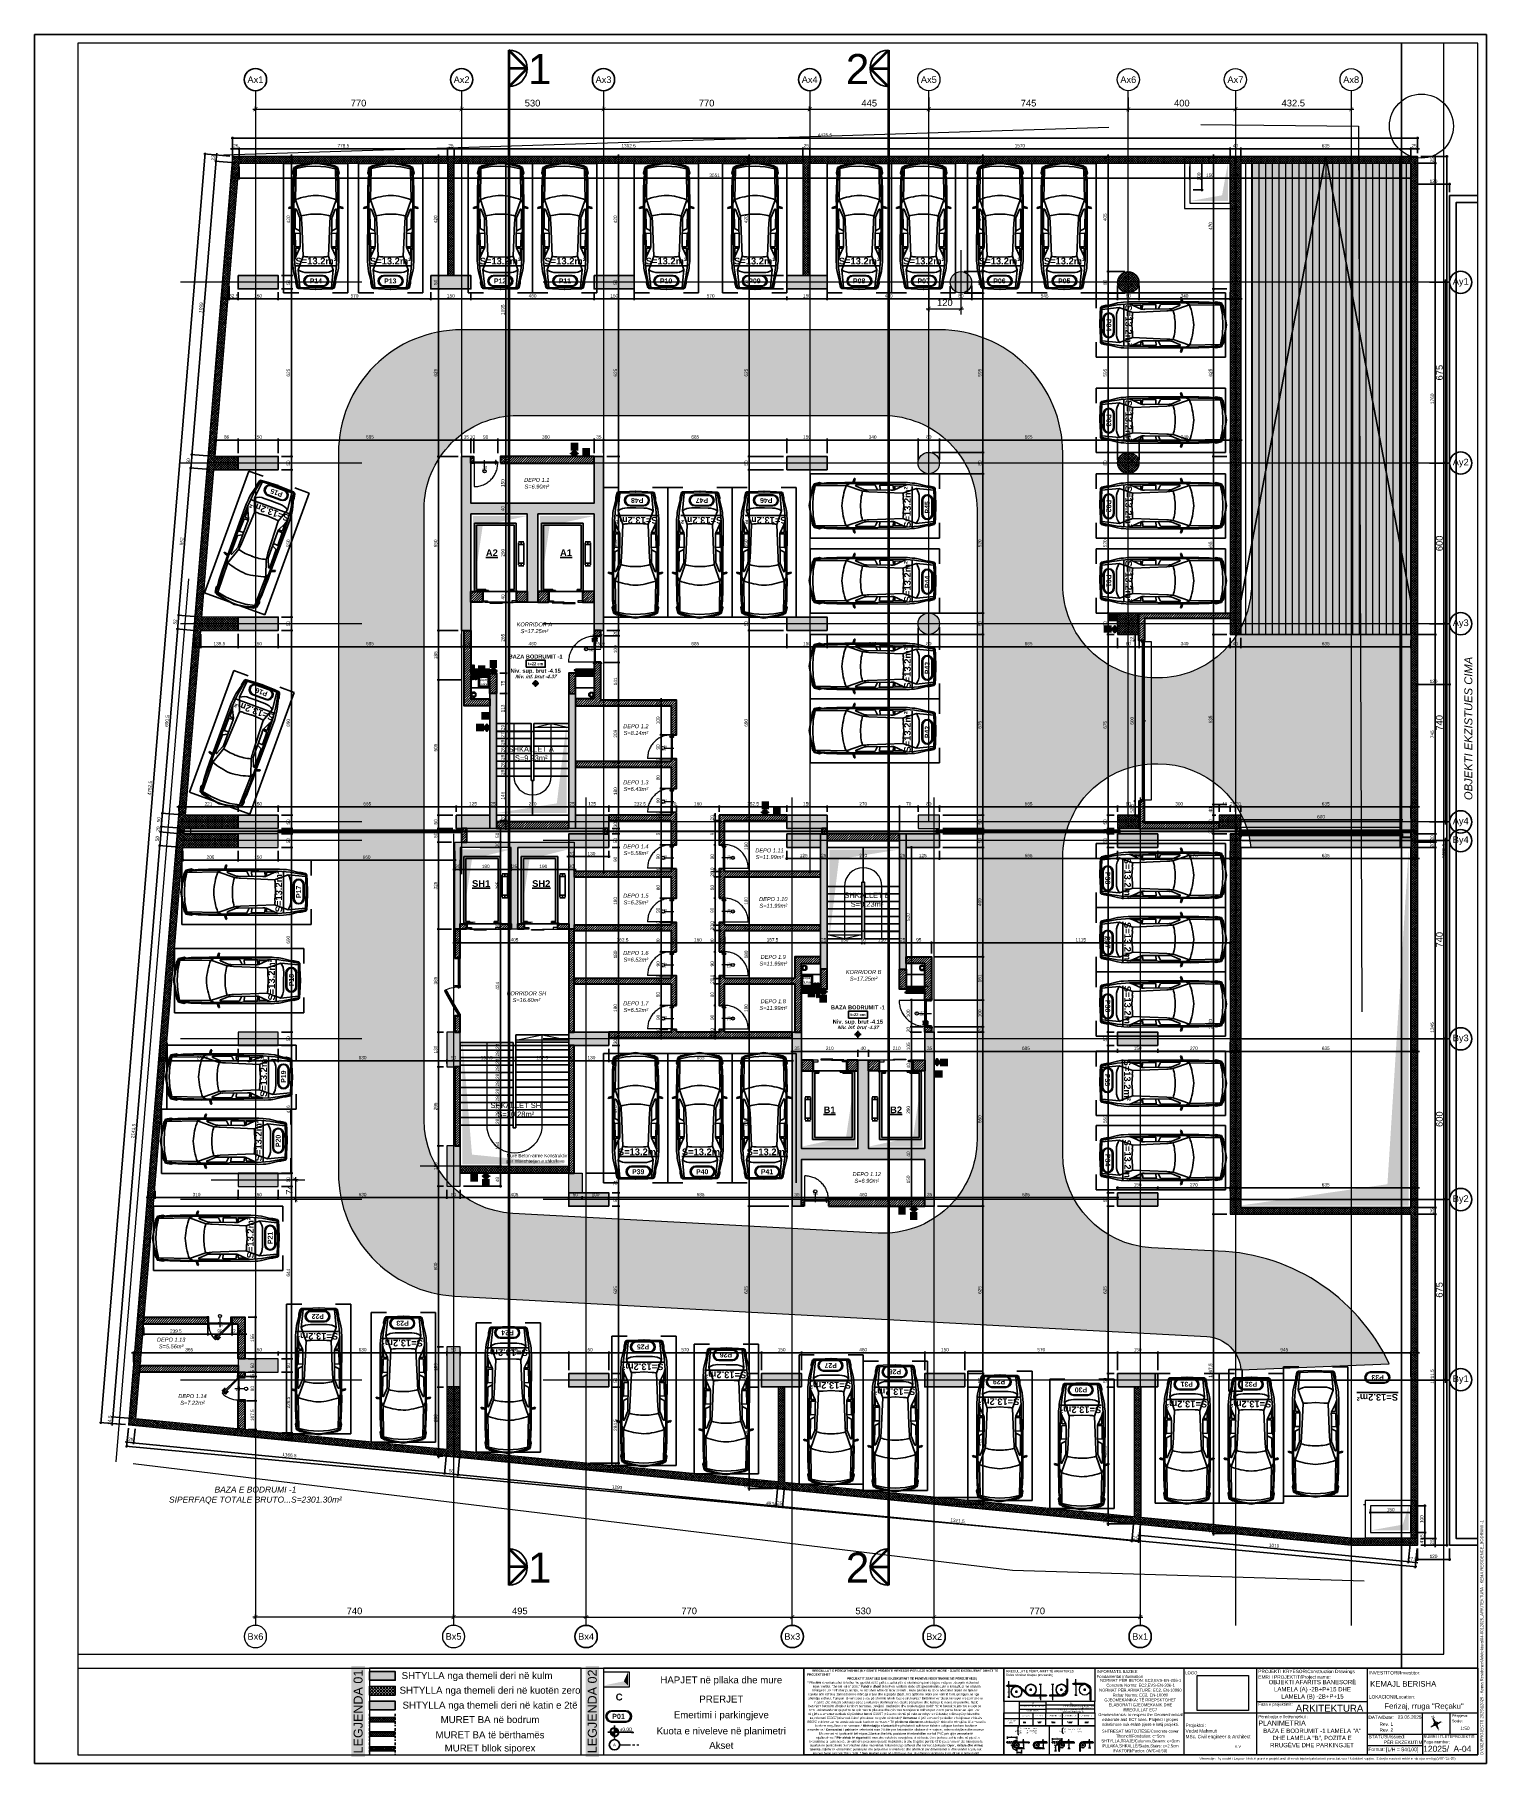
# Paper-space layout 'A04' of a CAD drawing. Header units: centimetres. Extents: x 265 to 1105, y 103 to 1103.
# The model-space entities are those that its viewports show. They can reach past a viewport. Long polylines and large blocks are cut down to what shows.
import ezdxf
from ezdxf.enums import TextEntityAlignment as Align

# ---------------------------------------------------------------- set-up
doc = ezdxf.new("R2010")
doc.units = ezdxf.units.CM
doc.header["$LTSCALE"] = 50
doc.header["$MEASUREMENT"] = 0
for name, pattern in [('23486-A01$0${ Chain Double-Dash }', [0]), ('AXES', [2, 1.25, -0.25, 0.25, -0.25]), ('CACHE', [0.375, 0.25, -0.125]), ('CACHE2', [4.7625, 3.175, -1.5875]), ('CONTINU', [0]), ('DASHED2', [9.525, 6.35, -3.175]), ('Dot & Dashed', [335.138881, 158.75, -88.194444, 0, -88.194437])]:
    doc.linetypes.add(name, pattern=pattern)
doc.layers.get('0').update_dxf_attribs({"color": 8})
for name, color, linetype, lineweight in [('ARCHITECTE', 252, 'Continuous', 13), ('BETON CACHE', 4, 'CACHE', 5), ('BETON HACHURE', 253, 'Continuous', 13), ('door', 44, 'Continuous', 5), ('EXISTANT BORD', 251, 'Continuous', 60), ('EXISTANT COUPE', 251, 'Continuous', 40), ('ISOLATION', 252, 'Continuous', 0), ('JOINT JEKTO', 150, 'AXES', 35), ('KASETAT_Pen_No__22', 8, 'Continuous', 50), ('MACONNERIE COUPE', 7, 'Continuous', 30), ('MACONNERIE HACHURE', 253, 'Continuous', 13), ('PERCEMENT', 253, 'Continuous', 20)]:
    doc.layers.add(name, color=color, linetype=linetype, lineweight=lineweight)
for name, color, linetype in [('AXES', 10, 'AXES'), ('BETON COUPE', 3, 'CONTINU'), ('BETON TRAME', 252, 'Continuous'), ('BETON VU', 2, 'Continuous'), ('BORD', 5, 'Continuous'), ('CARTOUCHE @ 1', 7, 'Continuous'), ('COTE', 1, 'Continuous'), ('COTE 50ème', 1, 'Continuous'), ('COUPE', 2, 'Continuous'), ('FASADA', 150, 'Continuous'), ('FINI', 251, 'Continuous'), ('kabina', 120, 'Continuous'), ('NIVEAU', 170, 'Continuous'), ('OMBRE', 253, 'Continuous'), ('PILIER', 7, 'Continuous'), ('STOP DESSIN', 1, 'AXES'), ('TEMPLATE', 7, 'Continuous'), ('TEXTE', 7, 'Continuous')]:
    doc.layers.add(name, color=color, linetype=linetype)
doc.layers.add('FMULT', color=150, linetype='Continuous', plot=False)
for name, color, linetype, lineweight, true_color in [('HORS GEL', 7, 'CACHE', 15, 0x00661a), ('HORS GEL COTE', 7, 'Continuous', 13, 0x00661a), ('KASETAT_Pen_No__176', 7, 'Continuous', 15, 0x93a0c6), ('New_2D Drafting - General_Pen_No__4', 252, 'Continuous', 13, 0x696969)]:
    doc.layers.add(name, color=color, linetype=linetype, lineweight=lineweight, true_color=true_color)
doc.layers.add('HYPALON', color=7, linetype='Continuous', true_color=0xffaa00)
doc.layers.add('PREFA MUR SUP TRAME', color=7, linetype='Continuous', true_color=0xd7c7ff)
doc.styles.add('3.ABEA 1-50', font='arial.ttf', dxfattribs={"height": 12.5})
doc.styles.add('Arial', font='arialbd.ttf', dxfattribs={"height": 12.5})
doc.styles.add('BRMNAMES', font='swisseb.ttf', dxfattribs={"height": 20})
doc.styles.add('FA_Trebuchet 2.2 mm (cursiva-b.a)', font='trebucit.ttf', dxfattribs={"height": 2.2})
doc.styles.add('FN_TEXT_1.50', font='arial.ttf', dxfattribs={"height": 10})
doc.styles.add('GENERATED_STYLE_1', font='arial.ttf')
doc.styles.add('GENERATED_STYLE_2', font='arial.ttf')
doc.styles.add('GENERATED_STYLE_3', font='')
doc.styles.add('RS_TEXT_1.50', font='arial.ttf', dxfattribs={"height": 12.5})
doc.styles.add('RS_TXT_100', font='arial.ttf', dxfattribs={"height": 25})
doc.styles.add('RS_TXT_50', font='arial.ttf', dxfattribs={"height": 12.5})
doc.styles.add('SMA_TXT_CARTOUCHE', font='arialbd.ttf', dxfattribs={"height": 20})
doc.styles.add('style1', font='arial.ttf', dxfattribs={"height": 0.25})
doc.styles.add('style2', font='arialbd.ttf', dxfattribs={"height": 20})
doc.styles.add('style7', font='arialbd.ttf', dxfattribs={"height": 20})
doc.styles.get('GENERATED_STYLE_3').set_extended_font_data('Arial Black')
doc.linetypes.add('Zigzag', pattern='A,0.0001,[3,PROEJKTI IDEOR - KEMA INVEST1.Shx,S=0.111993,R=0,X=0,Y=-0.035278],-0.2,[131,ltypeshp.shx,S=0.2,R=0,X=-0.2,Y=0],-0.4,[131,ltypeshp.shx,S=0.2,R=180,X=0.2,Y=0],-0.2', length=0.8001)
doc.dimstyles.new('RS_100CM_LINEAIRE', dxfattribs={"dimscale": 10, "dimtxt": 25, "dimasz": 1.5, "dimexe": 1, "dimexo": 2.5, "dimgap": 1, "dimtad": 1, "dimdec": 1, "dimrnd": 0.5, "dimdsep": 46, "dimtxsty": 'RS_TXT_100', "dimblk1": 'ARCHTICK', "dimblk2": 'ARCHTICK', "dimsah": 1, "dimcen": 2.5, "dimdle": 1, "dimclrt": 4, "dimadec": 0, "dimazin": 2, "dimtfac": 1, "dimtdec": 1, "dimtix": 1, "dimtmove": 2, "dimatfit": 3, "dimfxl": 1, "dimtolj": 1, "dimtzin": 0, "dimarcsym": 0})
doc.dimstyles.new('RS_50CM_LINEAIRE', dxfattribs={"dimscale": 5, "dimtxt": 12.5, "dimasz": 1.5, "dimexe": 1, "dimexo": 2.5, "dimgap": 1, "dimtad": 1, "dimdec": 1, "dimrnd": 0.5, "dimdsep": 46, "dimtxsty": 'RS_TXT_50', "dimblk1": 'ARCHTICK', "dimblk2": 'ARCHTICK', "dimsah": 1, "dimcen": 2.5, "dimdle": 1, "dimclrt": 4, "dimadec": 0, "dimazin": 2, "dimtfac": 1, "dimtdec": 1, "dimtix": 1, "dimtmove": 2, "dimatfit": 3, "dimfxl": 1, "dimtolj": 1, "dimtzin": 0, "dimarcsym": 0})
picture_1 = doc.add_image_def('image1.jpg', size_in_pixel=(341, 231))
pattern_1 = [(45, (504.1307755, -218.22437), (-0.00530330086, 0.00530330086), [])]
pattern_2 = [(45, (504.1307755, -225.442787), (-0.00530330086, 0.00530330086), [])]

psp = doc.layouts.new('A04')

# ---------------------------------------------------------------- texts
at = {"layer": 'COUPE', "style": 'style7'}
psp.add_text('C', height=4, dxfattribs=at).set_placement((603.3, 141.7), align=Align.MIDDLE)
at = {"layer": 'TEMPLATE', "insert": (1102.6, 108.3), "char_height": 1.7, "attachment_point": 4, "rotation": 90, "style": 'SMA_TXT_CARTOUCHE'}
psp.add_mtext('{\\fArial|b0|i0|c0|p34;D:\\\\002.PROJECTS 2025\\\\12025 - Kema Residence\\\\Arkitektura\\\\04-0012025_ARKITEKTURA - KEMA RESIDENCE_BODRUMI -1}', dxfattribs=at)
at = {"layer": 'TEMPLATE', "color": 7, "linetype": 'Continuous', "lineweight": 35, "char_height": 2.6, "width": 50, "attachment_point": 5, "rotation": 90, "line_spacing_factor": 1.08637, "style": 'GENERATED_STYLE_1', "bg_fill": 1, "box_fill_scale": 1.5, "bg_fill_color": 9, "bg_fill_transparency": 0}
for s, insert in [('\\A1;{\\H2x;LEGJENDA 01}', (452.3, 133.3)), ('\\A1;{\\H2x;LEGJENDA 02}', (587.8, 133.4))]:
    psp.add_mtext(s, dxfattribs=dict(at, insert=insert))
at = {"layer": 'TEMPLATE', "color": 7, "linetype": 'Continuous', "lineweight": 35}
for s, insert, char_height, width, attachment_point, line_spacing_factor, style in [('\\A1;{\\H2x;SHTYLLA nga themeli deri në kulm}', (521.1, 153.5), 2, 88.493, 5, 1.08637, 'GENERATED_STYLE_1'), ('\\A1;{\\H2x;HAPJET në pllaka dhe mure}', (662.4, 151), 2, 88.493, 5, 1.08637, 'GENERATED_STYLE_1'), ('\\A1;\\pi2.7554;{\\fCentury Gothic|b1|i0|c0|p34;RREGULLAT E PËRGJITHSHME (KY ESHTE PROJEKTI KRYESOR PER LEJE NDERTIMORE - GJATE EKZEKUTIMIT DUHET TE PROJEKTOHET \\P\\pi23.10115;PROJEKTIT ZBATUES DHE EKZEKUTIMIT TË PUNËVE NDERTIMORE NË PËRGJITHËSI)\\P\\pi0.10105;* Piketimi\\fCentury Gothic|b0|i0|c0|p34; rekomandohet të bëhet me gjeodet në të gjitha etazhat për të eleminuar gabimet gjatë matjeve , devijimi maksimal i \\P\\pi3.20391;lejuar vertikal "themel-kulm" 2cm.* \\fCentury Gothic|b1|i0|c0|p34;Punët e dheut \\fCentury Gothic|b0|i0|c0|p34;të kryhen konform elaboratit gjeomekanik duke u konsultuar me organin \\P\\pi2.6467;mbikqyrës , të rrethohet punishtja , të mbrohen edhe objektet përreth . Nëse parcela ku do të ndërtohet objekti në fjalë ka \\P\\pi0.41081;objekte afër është e domosdoshme mbrojtja e tyre dhe e gropës (bodrumit) qoftë me pilota apo pahi të forta që sigurojnë nga \\P\\pi0.60921;shembja e dheut. Tamponi të vendoset sipas përshkrimit teknik faza e strukturës.* \\fCentury Gothic|b1|i0|c0|p34;Betoni\\fCentury Gothic|b0|i0|c0|p34; të vendoset në vepër me pompë dhe i \\P\\pi4.08412;njejti të jetë i klasës adekuata sipas strukturës i dëshmuar me ateste paraprake dhe kubëza të marra në punishte. Gjatë \\P\\pi0.81556;betonimit betoni të vibrohet konform normave. Devijimi i trashësisë dhe niveleta gjatë rrafshimit të betonit të jetë më e vogë se \\P\\pi0.85931;1cm. Rekomandohet qe pahitë në çdo mes të pllakave dhe çdo mes të trajeve të ndriten për 2.0cm për të barazuar ujen. Për \\P\\pi0.76519;të gjitha elementet vertikale të përdohet betoni C30/37 (nëse nuk është përcaktuar ndryshe në detale) ndërsa për pllakat dhe \\P\\pi1.43596;trajet betoni C30/37(nëse nuk është përcaktuar ndryshe në detale)* \\fCentury Gothic|b1|i0|c0|p34;Armatura\\fCentury Gothic|b0|i0|c0|p34; të jetë armaturë periodike e brinjësuar e klasës \\P\\pi0.11342;B500C e dëshmuar me ateste adekuate konform normave.* \\fCentury Gothic|b1|i0|c0|p34;Të përdoren distencer\\fCentury Gothic|b0|i0|c0|p34; adekuat për shtresën mbrojtëse të armaturës \\P\\pi4.54367;konform rregullave dhe normave.* \\fCentury Gothic|b1|i0|c0|p34;Mirëmbajtja e betonit\\fCentury Gothic|b0|i0|c0|p34; dhe përdorimi i adtitiveve është e obliguar konform kushteve \\P\\pi0.02328;atmosferike.* \\fCentury Gothic|b1|i0|c0|p34;Demontimi i pahive\\fCentury Gothic|b0|i0|c0|p34; të bëhet minimum 20 ditë pas betonimit të pllakave dhe trajeve , ndërsa shtyllave dhe mureve \\P\\pi6.61166;BA demontimi i pahive të bëhet pas 24orëve dhe këto posicione të mbeshtillen me foli PVC për ujitje vetanake të \\P\\pi5.00853;mjaftueshme.* \\fCentury Gothic|b1|i0|c0|p34;Për shkak të sigurisë\\fCentury Gothic|b0|i0|c0|p34; të montohen skelet e nevojshme si në konturën e jashtme ashtu edhe në pjesët e \\P\\pi1.38824;brendshme si: ashensorë , shkallë dhe posicione tjera të rrezikshme si dhe të gjithë punëtorët të paisen me mjete mbrojtëse të \\P\\pi1.53185;sigurisë në punë.Skelet të montohen duke rrespektuar kriteret nga prodhuesi dhe normat adekuate* \\fCentury Gothic|b1|i0|c0|p34;Dyer , dritare dhe vrimat \\P\\pi1.46733;teknike\\fCentury Gothic|b0|i0|c0|p34; patjeter të konsultohet punëkryesi me projektin e arkitekturës dhe arkitektin për dimensionet e  dhe vendet e tyre,nuk \\P\\pi3.25737;lejohen hapje në traje dhe shtylla. * \\fCentury Gothic|b1|i0|c0|p34;Nuk lejohet\\fCentury Gothic|b0|i0|c0|p34; asnjë ndryshim eventual të ndonjë posicioni pa konsultimin e projektantit.}', (712.1, 157.6), 1.3, 112.067, 1, 1.049525, 'GENERATED_STYLE_3'), ('\\A1;PROJEKTI KRYESOR/Construction Drawings', (973.1, 156.2), 1.96, 62.194, 4, 1.111924, 'GENERATED_STYLE_2'), ('\\A1;EMRI I PROJEKTIT/Project name:', (973.1, 153), 1.96, 62.194, 4, 1.111924, 'GENERATED_STYLE_2'), ('\\A1;INVESTITORI/Investitor: ', (1037.1, 155.7), 1.96, 33.702, 4, 1.111924, 'GENERATED_STYLE_2'), ('\\A1;{\\H2x;SHTYLLA nga themeli deri në kuotën zero}', (528.6, 145), 2, 105.314, 5, 1.08637, 'GENERATED_STYLE_1'), ('\\A1;{\\H2x;PRERJET}', (662.4, 140.5), 2, 88.493, 5, 1.08637, 'GENERATED_STYLE_1'), ('\\A1;LOKACIONI/Location: ', (1037.1, 141.8), 1.96, 33.702, 4, 1.111924, 'GENERATED_STYLE_2'), ('\\A1;{\\H2x;SHTYLLA nga themeli deri në katin e 2të}', (528.6, 136.4), 2, 105.314, 5, 1.08637, 'GENERATED_STYLE_1'), ('\\A1;{\\H2x;MURET BA në bodrum}', (528.6, 128.6), 2, 105.314, 5, 1.08637, 'GENERATED_STYLE_1'), ('\\A1;{\\H2x;Emertimi i parkingjeve}', (662.4, 130.8), 2, 88.493, 5, 1.08637, 'GENERATED_STYLE_1'), ('\\A1;{\\H2x;ARKITEKTURA}', (1014.3, 135.2), 2, 43.604, 5, 1.08637, 'GENERATED_STYLE_1'), ('\\A1;23.06.2025', (1053.8, 130.1), 1.96, 13.659, 4, 1.111924, 'GENERATED_STYLE_2'), ('\\A1;{\\H2x;MURET BA të bërthamës}', (528.6, 119.8), 2, 105.314, 5, 1.08637, 'GENERATED_STYLE_1'), ('\\A1;{\\H2x;Kuota e niveleve në planimetri}', (662.4, 121.5), 2, 88.493, 5, 1.08637, 'GENERATED_STYLE_1'), ('\\A1;\\pi5.01179;1:50', (1085, 123.6), 1.96, 14.923, 4, 1.111924, 'GENERATED_STYLE_2'), ('\\A1;{\\H2x;MURET bllok siporex}', (528.6, 111.6), 2, 105.314, 5, 1.08637, 'GENERATED_STYLE_1'), ('\\A1;{\\H2x;Akset}', (662.4, 113.7), 2, 88.493, 5, 1.08637, 'GENERATED_STYLE_1'), ('\\A1;Format: {\\H1.0833x;[L/H = 84/100]}', (1036.8, 111.1), 1.96, 30.62, 4, 1.111924, 'GENERATED_STYLE_2')]:
    psp.add_mtext(s, dxfattribs=dict(at, insert=insert, char_height=char_height, width=width, attachment_point=attachment_point, line_spacing_factor=line_spacing_factor, style=style))
at = {"layer": 'TEMPLATE', "style": 'style1'}
for s, insert, char_height, width, attachment_point in [('{\\H0.75x;RREGULLAT E PËRPUNIMIT TË ARMATURËS\\PRules of rebar shapes processing }', (827.2, 157.3), 1.737, 41.44, 1), ('{\\fSymbol|b0|i0|c2|p18;Æ}', (866.6, 150.9), 0.651, 1.187, 1), ('\\A1;INFORMATA BAZIKE\\PFondamental information', (879.6, 157.3), 1.737, 41.44, 1), ('\\A1;\\pi1.931;NORMAT PËR BETON: EC2,EVS-EN-206-1\\P\\pi5.59249;Concrete Norms: EC2,EVS-EN-206-1\\P\\pi1.3738;NORMAT PËR ARMATURË: EC2, EN-10080\\P\\pi9.22615;Rebar Norms: EC2, EN-10080\\P\\pi4.41606;GJEOMEKANIKA: TË RREPSKTOHET \\P\\pi6.86111;ELABORATI GJEOMEKANIK DHE \\P\\pi15.49389;RREGULLAT EC7\\P\\pi0.90415;Geomechanics: to respect the Geomechanical \\P\\pi3.22223;elaborate and EC7 rules. Projekti i gropes \\P\\pi3.05119;ndertimore nuk është pjesë e këtij projekti. ', (879.6, 152.2), 1.7, 50.226, 1), ('{\\fSymbol|b0|i0|c2|p18;Æ}', (827.8, 149.7), 0.651, 1.187, 1), ('{\\fSymbol|b0|i0|c2|p18;Æ}', (846.1, 141.5), 0.651, 1.187, 1), ('{\\fSymbol|b0|i0|c2|p18;Æ}', (853.1, 141.3), 0.651, 1.187, 1), ('{\\fEras Medium ITC|b0|i0|c0|p34;\\H0.75x;Ganxha rrethore, këndrejtë dhe kthesa}', (835.1, 136.7), 0.868, 15.31, 1), ('{\\fSymbol|b0|i0|c2|p18;\\H0.75x;Æ \\fArial|b0|i0|c0|p34;\\H0.94444x;< 20 mm}', (836.5, 131.2), 0.868, 4.405, 1), ('{\\H0.75x;diametri i shufrës}', (838.9, 134.1), 0.868, 7.61, 1), ('{\\H1.1364x;D\\H0.53333x;2}', (842.4, 138.4), 0.868, 1.187, 1), ('{\\fSymbol|b0|i0|c2|p18;\\H0.75x;Æ \\H0.94444x;³ \\fArial|b0|i0|c0|p34;20 mm}', (848.4, 131.2), 0.868, 6.964, 3), ('{\\H0.75x;> 100 mm dhe \\fSymbol|b0|i0|c2|p18; \\fArial|b0|i0|c0|p34;\\H0.94444x;> 7\\fSymbol|b0|i0|c2|p18;\\H1x;Æ}', (850.8, 131.2), 0.8684, 8.491, 1), ('{\\H0.75x;vlera minimale e shtresës mbrojtëse, normal mbi rrafshin e përkuljes}', (872.2, 134.6), 0.868, 16.596, 3), ('{\\H0.75x;> 50 mm dhe \\fSymbol|b0|i0|c2|p18; \\fArial|b0|i0|c0|p34;\\H0.94444x;> 3\\fSymbol|b0|i0|c2|p18;Æ}', (860.2, 131.2), 0.8684, 8.491, 1), ('{\\H1.1364x;D\\H0.53333x;1}', (864.2, 138.4), 0.868, 1.187, 1), ('{\\fSymbol|b0|i0|c2|p18;\\H0.75x;£\\fMS Shell Dlg|b0|i0|c0|p0; \\fArial|b0|i0|c0|p34;\\H0.99997x;50 mm dhe \\fSymbol|b0|i0|c2|p18; \\fArial|b0|i0|c0|p34;\\H0.94444x;> 3\\fSymbol|b0|i0|c2|p18;Æ}', (869.7, 131.2), 0.8684, 8.491, 1), ('{\\H0.75x;ARMATURA\\P    S500}', (827.9, 128.3), 0.868, 4.405, 1), ('{\\H0.75x;Δl\\H0.50505x;k\\H1.98x;=}', (832.3, 122.4), 0.868, 4.405, 1), ('{\\H0.75x;11\\fSymbol|b0|i0|c2|p18;Æ \\fArial|b0|i0|c0|p34;\\H0.94444x;           për \\fSymbol|b0|i0|c2|p18;\\H1.0588x; \\fArial|b0|i0|c0|p34;\\H0.94444x;10\\fSymbol|b0|i0|c2|p18;\\H1.0588x;£ Æ £20}', (834.4, 122.6), 0.8684, 11.474, 1), ('{\\H0.75x;13\\fSymbol|b0|i0|c2|p18;Æ \\fArial|b0|i0|c0|p34;\\H0.94444x;           për \\fSymbol|b0|i0|c2|p18;\\H1.0588x;        \\H0.99997x;Æ >20}', (834.4, 121.4), 0.8684, 10.901, 1), ('{\\H0.75x;7\\fSymbol|b0|i0|c2|p18;Æ \\fArial|b0|i0|c0|p34;\\H0.94444x;+4.0cm  për       \\fSymbol|b0|i0|c2|p18;\\H1.0588x;Æ£\\fArial|b0|i0|c0|p34;\\H0.94444x;10}', (835, 123.9), 0.8684, 11.068, 1), ('{\\fSymbol|b0|i0|c2|p18;\\H0.75x;||\\L 4Æ \\l||}', (836.4, 127.7), 0.868, 2.741, 1), ('{\\fSymbol|b0|i0|c2|p18;\\H0.75x;||\\L 7Æ \\l||}', (847.6, 127.7), 0.868, 2.741, 3), ('{\\fSymbol|b0|i0|c2|p18;\\H0.75x;||\\L 10Æ \\l||}', (856, 127.7), 0.868, 3.68, 3), ('{\\H0.75x;Δl\\H0.50505x;k\\H1.98x;=}', (858, 122.4), 0.868, 4.405, 1), ('{\\H0.75x;11\\fSymbol|b0|i0|c2|p18;Æ \\fArial|b0|i0|c0|p34;\\H0.94444x;           për \\fSymbol|b0|i0|c2|p18;\\H1.0588x;        \\H0.99997x;Æ \\H1.3334x;³\\H0.74996x;10}', (860.2, 122.1), 0.8684, 10.949, 1), ('{\\H0.75x;3\\fSymbol|b0|i0|c2|p18;Æ \\fArial|b0|i0|c0|p34;\\H0.94444x;+ 8.0cm  për      \\fSymbol|b0|i0|c2|p18;\\H1.0588x;Æ£\\fArial|b0|i0|c0|p34;\\H0.94444x;10}', (860.7, 123.4), 0.8684, 10.088, 1), ('{\\fSymbol|b0|i0|c2|p18;\\H0.75x;||\\L 15Æ \\l||}', (865.7, 127.7), 0.868, 3.68, 3), ('{\\fSymbol|b0|i0|c2|p18;\\H0.75x;||\\L 20Æ \\l||}', (875.2, 127.7), 0.868, 3.68, 3), ('\\A1;\\pi3.02603;SHTRESAT MBTOJTËSE/Concrete cover\\P\\pi11.17292;Themelt/Fondation: c=5cm \\P\\pi2.688;SHTYLLA,TRAJE/Columns,Beams: c=3cm\\P\\pi3.31651;PLLAKA,SHKALLË/Slabs,Stairs: c=2.5cm\\P\\pi9.69557;FAKTORI/Factor: (W/C=0.50)', (879.6, 122.8), 1.7, 50.319, 1), ('{\\fSymbol|b0|i0|c2|p18;\\H0.75x;D\\fArial|b0|i0|c0|p34;l\\H0.46667x;k}', (829.8, 119.1), 0.868, 3.887, 1), ('{\\H0.75x;4\\fSymbol|b0|i0|c2|p18;Æ\\fArial|b0|i0|c0|p34;\\H0.94444x;>4.0cm}', (832.8, 110.7), 0.868, 4.405, 1), ('{\\fSymbol|b0|i0|c2|p18;Æ}', (836.3, 116.8), 0.651, 1.187, 1), ('{\\fSymbol|b0|i0|c2|p18;Æ}', (847.8, 116.8), 0.651, 1.187, 1), ('{\\fSymbol|b0|i0|c2|p18;\\H0.75x;D\\fArial|b0|i0|c0|p34;l\\H0.46667x;k}', (856, 118.1), 0.868, 3.887, 1), ('{\\fSymbol|b0|i0|c2|p18;Æ}', (862.6, 116.8), 0.651, 1.187, 1), ('{\\fSymbol|b0|i0|c2|p18;Æ}', (874.5, 116.8), 0.651, 1.187, 1)]:
    psp.add_mtext(s, dxfattribs=dict(at, insert=insert, char_height=char_height, width=width, attachment_point=attachment_point))
at = {"layer": 'TEMPLATE', "color": 7, "linetype": 'Continuous', "lineweight": 35, "attachment_point": 4}
for s, insert, char_height, style in [('\\A1;LOGO:', (930.8, 155.7), 1.74, 'GENERATED_STYLE_1'), ('\\A1;v.v', (959.5, 113.3), 1.96, 'GENERATED_STYLE_2')]:
    psp.add_mtext(s, dxfattribs=dict(at, insert=insert, char_height=char_height, style=style))
at = {"layer": 'TEMPLATE', "color": 244, "linetype": 'Continuous', "lineweight": 13, "true_color": 0x991b1e, "attachment_point": 1, "style": 'GENERATED_STYLE_1'}
for s, insert, char_height, width, line_spacing_factor in [('\\A1;\\pi6.06394;OBJEKTI AFARITS BANESORË \\P\\pi9.2077;LAMELA (A) -2B+P+15 DHE \\P\\pi13.3559;LAMELA (B) -2B+P+15', (973, 151.6), 2.5, 62.423, 0.993276), ('\\A1;KEMAJL BERISHA', (1037.8, 150.9), 3.2, 61.796, 0.993276), ('\\A1;\\pi8.23303;Ferizaj, rruga "Reçaku"', (1037.8, 138.1), 3.2, 61.796, 0.993276), ('\\A1;PLANIMETRIA', (973.1, 128.1), 2.95, 61.796, 0.993276), ('\\A1;\\pi2.79541;BAZA E BODRUMIT -1 LAMELA "A" \\P\\pi8.24732;DHE LAMELA "B", POZITA E \\P\\pi6.81314;RRUGËVE DHE PARKINGJET', (973.1, 123.4), 2.5, 61.796, 0.993276), ('\\A1;A-04', (1086, 113.5), 3.5, 14.138, 1.040905)]:
    psp.add_mtext(s, dxfattribs=dict(at, insert=insert, char_height=char_height, width=width, line_spacing_factor=line_spacing_factor))
at = {"layer": 'TEMPLATE', "char_height": 0.868, "attachment_point": 1, "rotation": 90, "style": 'style1'}
for s, insert, width in [('{\\H0.75x;D\\H0.46667x;1}', (827.8, 144.4), 1.187), ('{\\H0.75x;D\\H0.46667x;1}', (846.2, 145.6), 1.187), ('{\\H0.75x;D\\H0.46667x;1}', (853.2, 145.6), 1.187), ('{\\H0.75x;D\\H0.46667x;1}', (866.6, 145.6), 1.187), ('{\\fSymbol|b0|i0|c2|p18;\\H0.75x;180°}', (829.6, 112.9), 1.705), ('{\\H0.75x;D\\H0.46667x;2}', (836.3, 113.3), 1.187), ('{\\H0.75x;D\\H0.46667x;2}', (847.9, 113.3), 1.187), ('{\\H0.75x;8\\fSymbol|b0|i0|c2|p18;Æ\\fArial|b0|i0|c0|p34;\\H0.94444x;>8.0cm}', (854.9, 110.7), 4.405), ('{\\fSymbol|b0|i0|c2|p18;\\H0.75x;90°}', (856.4, 115.8), 1.705), ('{\\H0.75x;D\\H0.46667x;2}', (862.7, 113.3), 1.187), ('{\\H0.75x;D\\H0.46667x;2}', (874.6, 113.4), 1.187)]:
    psp.add_mtext(s, dxfattribs=dict(at, insert=insert, width=width))
at = {"layer": 'TEMPLATE', "insert": (877.9, 136.8), "char_height": 0.868, "attachment_point": 3, "style": 'style1'}
psp.add_mtext('{\\fEras Medium ITC|b0|i0|c0|p34;\\H0.75x;Shufrat e lakuara dhe shufrat tjera të kthyera\\P në nyjet e elementeve}', dxfattribs=at)
at = {"layer": 'TEMPLATE', "color": 7, "linetype": 'Continuous', "lineweight": 13, "char_height": 1.739, "attachment_point": 1, "style": 'GENERATED_STYLE_1'}
for s, insert, width, line_spacing_factor in [('\\A1;Faza e projektimit:', (973.1, 138.4), 57.265, 0.993276), ('\\A1;{\\fArial|b0|i0|c0|p34;Përmbajtja e fletëprojektit :}', (973.1, 131.2), 57.265, 0.993276), ('\\A1;{\\H0.94864x;NUMRI I FLETËPROJEKTIT\\H1.05414x;:\\PPage number:}', (1068.7, 119.7), 31.622, 1.040905)]:
    psp.add_mtext(s, dxfattribs=dict(at, insert=insert, width=width, line_spacing_factor=line_spacing_factor))
at = {"layer": 'TEMPLATE', "color": 7, "linetype": 'Continuous', "lineweight": 35, "attachment_point": 4, "line_spacing_factor": 1.111924, "style": 'GENERATED_STYLE_2'}
for s, insert, char_height in [('\\A1;DATA/Date:', (1036.8, 129.9), 1.96), ('\\A1;Përpjesa:\\PScale:', (1085.1, 129.4), 1.6), ('\\A1;Rev. 1', (1043.2, 126), 1.96), ('\\A1;Rev. 2', (1043.2, 122.6), 1.96), ('\\A1;STATUSI/Issued:', (1036.9, 118.8), 1.96)]:
    psp.add_mtext(s, dxfattribs=dict(at, insert=insert, char_height=char_height))
at = {"layer": 'TEMPLATE', "color": 7, "linetype": 'Continuous', "lineweight": 35, "style": 'GENERATED_STYLE_2'}
for s, insert, char_height, width, attachment_point in [('\\A1;Projektoi :      \\PVedat Mahmuti\\PMSc. Civil engineer & Architect', (931, 121.8), 1.96, 40.852, 4), ("\\A1;Vëmendje : Ky model i Layout-it është pronë e projektuesit dhe nuk lejohet përdorimi i pa-autorizuar ! Ndalohet kopjimi. E drejta e autorit është e mbrojur me ligj.(VSF-'24-25)", (1013.1, 105.9), 1.3858, 156.611, 5)]:
    psp.add_mtext(s, dxfattribs=dict(at, insert=insert, char_height=char_height, width=width, attachment_point=attachment_point))
at = {"layer": 'TEMPLATE', "color": 7, "linetype": 'Continuous', "lineweight": 13, "ltscale": 100, "insert": (1068.1, 115.5), "char_height": 2, "width": 31.515, "attachment_point": 6, "style": 'GENERATED_STYLE_1'}
psp.add_mtext('\\A1;PËR EKZEKUTIM', dxfattribs=at)
at = {"layer": 'TEMPLATE', "color": 7, "linetype": 'Continuous', "lineweight": 13, "ltscale": 100, "insert": (1068.5, 113.5), "char_height": 3.5, "width": 15.915, "attachment_point": 1, "line_spacing_factor": 1.040905, "style": 'GENERATED_STYLE_1'}
psp.add_mtext('\\A1;12025/', dxfattribs=at)

msp = doc.modelspace()

# ---------------------------------------------------------------- texts
at = {"layer": 'COTE 50ème'}
for s, insert, char_height, width, attachment_point, style in [('1', (62371.05, -49145.05), 112.5, 212.0771, 1, '3.ABEA 1-50'), ('2', (63645.5, -49145.05), 112.5, 212.0771, 3, '3.ABEA 1-50'), ('Murë Beton-arme Konstruktiv per mbeshtetjen e shkalleve', (62290.57, -53251.95), 12.5, 249.8564, 1, 'RS_TEXT_1.50'), ('1', (62371.05, -54740.37), 112.5, 212.0771, 1, '3.ABEA 1-50'), ('2', (63645.5, -54740.37), 112.5, 212.0771, 3, '3.ABEA 1-50')]:
    msp.add_mtext(s, dxfattribs=dict(at, insert=insert, char_height=char_height, width=width, attachment_point=attachment_point, style=style))
at = {"layer": 'door', "char_height": 7, "style": 'GENERATED_STYLE_1'}
for s, insert, attachment_point, rotation in [('\\A1;\\pt0;210', (62200.12, -50680.16), 7, 270), ('\\A1;\\pt0;B', (62212.16, -50700.4), 1, 270), ('\\A1;\\pt0;90', (62210.58, -50682.73), 7, 270), ('\\A1;\\pt0;B', (63447.16, -53389.62), 3, 270), ('\\A1;\\pt0;210', (63435.12, -53403.28), 9, 270), ('\\A1;\\pt0;90', (63445.58, -53406.02), 9, 270), ('\\A1;\\pt0;90', (61218.7, -53879.46), 9, 90), ('\\A1;\\pt0;B', (61222.13, -53860.78), 1, 180), ('\\A1;\\pt0;210', (61229.18, -53879.66), 9, 90), ('\\A1;\\pt0;B', (61314.4, -54130.97), 3, 90)]:
    msp.add_mtext(s, dxfattribs=dict(at, insert=insert, attachment_point=attachment_point, rotation=rotation))
at = {"layer": 'door', "style": 'GENERATED_STYLE_1'}
for s, insert, char_height, attachment_point in [('\\A1;\\pt0;B2', (62584.53, -51364.86), 5.25, 1), ('\\A1;\\pt0;100', (62597.78, -51375.79), 7, 7), ('\\A1;\\pt0;212', (62598.14, -51366.21), 7, 7), ('\\A1;\\pt0;B', (62872.71, -51733.16), 7, 3), ('\\A1;\\pt0;210', (62886.37, -51745.2), 7, 9), ('\\A1;\\pt0;90', (62889.11, -51734.74), 7, 9), ('\\A1;\\pt0;B', (62872.71, -51933.16), 7, 3), ('\\A1;\\pt0;210', (62886.37, -51945.2), 7, 9), ('\\A1;\\pt0;90', (62889.11, -51934.74), 7, 9), ('\\A1;\\pt0;B', (62872.71, -52143.16), 7, 3), ('\\A1;\\pt0;210', (62886.37, -52155.2), 7, 9), ('\\A1;\\pt0;90', (62889.11, -52144.74), 7, 9), ('\\A1;\\pt0;210', (63113.25, -52155.2), 7, 7), ('\\A1;\\pt0;90', (63115.82, -52144.74), 7, 7), ('\\A1;\\pt0;B', (63133.49, -52143.16), 7, 1), ('\\A1;\\pt0;B', (62872.71, -52343.16), 7, 3), ('\\A1;\\pt0;210', (62886.37, -52355.2), 7, 9), ('\\A1;\\pt0;90', (62889.11, -52344.74), 7, 9), ('\\A1;\\pt0;210', (63113.25, -52355.2), 7, 7), ('\\A1;\\pt0;90', (63115.82, -52344.74), 7, 7), ('\\A1;\\pt0;B', (63133.49, -52343.16), 7, 1), ('\\A1;\\pt0;B', (62872.71, -52543.16), 7, 3), ('\\A1;\\pt0;90', (62889.11, -52544.74), 7, 9), ('\\A1;\\pt0;90', (63115.82, -52544.74), 7, 7), ('\\A1;\\pt0;B', (63133.49, -52543.16), 7, 1), ('\\A1;\\pt0;210', (62886.37, -52555.2), 7, 9), ('\\A1;\\pt0;210', (63113.25, -52555.2), 7, 7), ('\\A1;\\pt0;90', (62889.11, -52744.74), 7, 9), ('\\A1;\\pt0;90', (63115.82, -52744.74), 7, 7), ('\\A1;\\pt0;B2', (63819.53, -52724.86), 5.25, 1), ('\\A1;\\pt0;100', (63832.78, -52735.79), 7, 7), ('\\A1;\\pt0;212', (63833.14, -52726.21), 7, 7), ('\\A1;\\pt0;B', (62872.71, -52743.16), 7, 3), ('\\A1;\\pt0;210', (62886.37, -52755.2), 7, 9), ('\\A1;\\pt0;210', (63113.25, -52755.2), 7, 7), ('\\A1;\\pt0;B', (63133.49, -52743.16), 7, 1), ('\\A1;\\pt0;210', (61295.71, -54130.34), 7, 3), ('\\A1;\\pt0;90', (61295.52, -54119.86), 7, 3)]:
    msp.add_mtext(s, dxfattribs=dict(at, insert=insert, char_height=char_height, attachment_point=attachment_point))
at = {"layer": 'HYPALON', "color": 7, "char_height": 16, "width": 185.056, "attachment_point": 5, "style": 'RS_TEXT_1.50'}
for s, insert, rotation in [('S9', (62544.53, -50610.91), 180), ('H', (62587.93, -50630.66), 180), ('H', (64556.25, -51248.83), 270), ('S9', (64536.5, -51292.23), 270), ('H', (62197.9, -51442.66), 180), ('S9', (62241.3, -51422.91), 180), ('H', (62211.26, -51616.43), 270), ('S9', (62191.5, -51659.83), 270), ('S9', (63257.15, -51950.91), 180), ('H', (63300.55, -51970.66), 180), ('S9', (63924.41, -52910.4), 90), ('H', (63904.65, -52953.8), 90)]:
    msp.add_mtext(s, dxfattribs=dict(at, insert=insert, rotation=rotation))
for s, insert in [('H', (63430.12, -52652.44)), ('S9', (63473.52, -52672.2)), ('H', (62169.79, -53341.05)), ('S9', (62213.19, -53360.8)), ('H', (63768.02, -53464.06)), ('S9', (63811.43, -53483.81))]:
    msp.add_mtext(s, dxfattribs=dict(at, insert=insert))
at = {"layer": 'NIVEAU', "style": 'style2'}
for s, p in [('BAZA BODRUMIT -1', (62399.46, -51394.74)), ('Niv. sup. brut -4.15', (62399.46, -51449.95)), ('BAZA BODRUMIT -1', (63602.99, -52705.03)), ('Niv. sup. brut -4.15', (63602.99, -52760.24))]:
    msp.add_text(s, height=15, dxfattribs=at).set_placement(p, align=Align.MIDDLE)
for p in [(62399.46, -51421.74), (63602.99, -52732.03)]:
    msp.add_text('t=22 cm', height=10.792, dxfattribs=at).set_placement(p, align=Align.MIDDLE_CENTER)
at = {"layer": 'NIVEAU', "style": 'Arial', "oblique": 20}
for p in [(62399.46, -51469.12), (63602.99, -52779.41)]:
    msp.add_text('Niv. inf. brut -4.37', height=13.125, dxfattribs=at).set_placement(p, align=Align.MIDDLE)
at = {"layer": 'TEXTE', "style": 'RS_TEXT_1.50'}
for s, insert, char_height, width, attachment_point in [('{\\fArial|b1|i0|c0|p34;\\LS=13.2m²}', (61579.78, -49918.41), 25, 958.4363, 5), ('{\\fArial|b1|i0|c0|p34;\\LS=13.2m²}', (61857.82, -49918.41), 25, 958.4363, 5), ('{\\fArial|b1|i0|c0|p34;\\LS=13.2m²}', (62267.82, -49918.41), 25, 958.4363, 5), ('{\\fArial|b1|i0|c0|p34;\\LS=13.2m²}', (62509.78, -49918.41), 25, 958.4363, 5), ('{\\fArial|b1|i0|c0|p34;\\LS=13.2m²}', (62887.82, -49918.41), 25, 958.4363, 5), ('{\\fArial|b1|i0|c0|p34;\\LS=13.2m²}', (63217.82, -49918.41), 25, 958.4363, 5), ('{\\fArial|b1|i0|c0|p34;\\LS=13.2m²}', (63608.8, -49918.37), 25, 958.4363, 5), ('{\\fArial|b1|i0|c0|p34;\\LS=13.2m²}', (63849.78, -49918.41), 25, 958.4363, 5), ('{\\fArial|b1|i0|c0|p34;\\LS=13.2m²}', (64132.82, -49918.41), 25, 958.4363, 5), ('{\\fArial|b1|i0|c0|p34;\\LS=13.2m²}', (64374.78, -49918.41), 25, 958.4363, 5), ('{\\fArial|b0|i1|c0|p34;\\H0.6x;DEPO 1.1\\PS=6.90m²}', (62403.77, -50747.89), 25, 440.821, 5), ('{\\fArial|b1|i0|c0|p34;\\LA2}', (62235.8, -51007.36), 25, 958.4363, 5), ('{\\fArial|b1|i0|c0|p34;\\LA1}', (62512.95, -51007.36), 25, 958.4363, 5), ('{\\fArial|b0|i1|c0|p34;\\H0.6x;KORRIDOR A\\PS=17.25m²}', (62394.8, -51287.57), 25, 440.821, 5), ('Electrical', (62548.83, -51456.2), 12.5, 4.547473508864641e-13, 4), ('{\\fArial|b0|i1|c0|p34;\\H0.6x;DEPO 1.2\\PS=8.14m²}', (62773.77, -51667.66), 25, 440.821, 5), ('SHKALLET A\\PS=9.23m²', (62382.95, -51757.36), 20, 187.8585, 5), ('{\\fArial|b0|i1|c0|p34;\\H0.6x;DEPO 1.3\\PS=6.43m²}', (62773.77, -51877.08), 25, 440.821, 5), ('{\\fArial|b0|i1|c0|p34;\\H0.6x;DEPO 1.4\\PS=5.58m²}', (62773.77, -52116.3), 25, 440.821, 5), ('{\\fArial|b0|i1|c0|p34;\\H0.6x;DEPO 1.11\\PS=11.99m²}', (63272.91, -52131.2), 25, 440.821, 5), ('{\\fArial|b1|i0|c0|p34;\\LSH1}', (62196.02, -52242.66), 25, 958.4363, 5), ('{\\fArial|b1|i0|c0|p34;\\LSH1}', (62196.02, -52242.66), 25, 958.4363, 5), ('{\\fArial|b1|i0|c0|p34;\\LSH2}', (62420.4, -52242.66), 25, 958.4363, 5), ('{\\fArial|b1|i0|c0|p34;\\LSH2}', (62420.4, -52242.66), 25, 958.4363, 5), ('{\\fArial|b0|i1|c0|p34;\\H0.6x;DEPO 1.5\\PS=6.25m²}', (62773.77, -52300.38), 25, 440.821, 5), ('SHKALLET B\\PS=9.23m²', (63637.25, -52302.82), 20, 187.8585, 5), ('{\\fArial|b0|i1|c0|p34;\\H0.6x;DEPO 1.10\\PS=11.99m²}', (63286.97, -52313.09), 25, 440.821, 5), ('{\\fArial|b0|i1|c0|p34;\\H0.6x;DEPO 1.6\\PS=6.52m²}', (62773.77, -52514.2), 25, 440.821, 5), ('{\\fArial|b0|i1|c0|p34;\\H0.6x;DEPO 1.9\\PS=11.99m²}', (63286.97, -52529.03), 25, 440.821, 5), ('{\\fArial|b0|i1|c0|p34;\\H0.6x;KORRIDOR B\\PS=17.25m²}', (63624.55, -52585.35), 25, 440.821, 5), ('{\\fArial|b0|i1|c0|p34;\\H0.6x;KORRIDOR SH\\PS=16.60m²}', (62365.02, -52665.09), 25, 440.821, 5), ('{\\fArial|b0|i1|c0|p34;\\H0.6x;DEPO 1.8\\PS=11.99m²}', (63286.97, -52694.48), 25, 440.821, 5), ('{\\fArial|b0|i1|c0|p34;\\H0.6x;DEPO 1.7\\PS=6.52m²}', (62773.77, -52702.28), 25, 440.821, 5), ('SHKALLET SH\\PS=20.28m²', (62325.45, -53087.36), 20, 187.8585, 5), ('{\\fArial|b1|i0|c0|p34;\\LB1}', (63497.23, -53087.5), 25, 958.4363, 5), ('{\\fArial|b1|i0|c0|p34;\\LB2}', (63745.65, -53087.5), 25, 958.4363, 5), ('{\\fArial|b1|i0|c0|p34;\\LS=13.2m²}', (62783.77, -53244.5), 25, 958.4363, 5), ('{\\fArial|b1|i0|c0|p34;\\LS=13.2m²}', (63022.79, -53244.54), 25, 958.4363, 5), ('{\\fArial|b1|i0|c0|p34;\\LS=13.2m²}', (63264.75, -53244.54), 25, 958.4363, 5), ('{\\fArial|b0|i1|c0|p34;\\H0.6x;DEPO 1.12\\PS=6.90m²}', (63636.18, -53340.08), 25, 440.821, 5), ('{\\fArial|b0|i1|c0|p34;\\H0.6x;DEPO 1.13\\PS=5.56m²}', (61038.18, -53958.15), 25, 440.821, 5), ('{\\fArial|b0|i1|c0|p34;\\H0.6x;DEPO 1.14\\PS=7.22m²}', (61117.74, -54168.98), 25, 440.821, 5), ('{\\fArial|b0|i1|c0|p34;\\H0.6x;BAZA E BODRUMI -1\\PSIPERFAQE TOTALE BRUTO...S=2301.30m²}', (61352.95, -54527.05), 37.5, 661.2314, 5)]:
    msp.add_mtext(s, dxfattribs=dict(at, insert=insert, char_height=char_height, width=width, attachment_point=attachment_point))
for s, insert, char_height, width, attachment_point, rotation in [('{\\fArial|b1|i0|c0|p34;\\LS=13.2m²}', (64613.9, -50158.21), 25, 958.4363, 5, 270), ('{\\fArial|b1|i0|c0|p34;\\LS=13.2m²}', (64613.86, -50514.19), 25, 958.4363, 5, 270), ('{\\fArial|b1|i0|c0|p34;\\LS=13.2m²}', (63788.34, -50836.96), 25, 958.4363, 5, 90), ('{\\fArial|b1|i0|c0|p34;\\LS=13.2m²}', (64613.86, -50834.19), 25, 958.4363, 5, 270), ('{\\fArial|b1|i0|c0|p34;\\LS=13.2m²}', (61405.15, -50852.45), 25, 958.4363, 5, 159.881429), ('{\\fArial|b1|i0|c0|p34;\\LS=13.2m²}', (62777.55, -50885.78), 25, 958.4363, 5, 180), ('{\\fArial|b1|i0|c0|p34;\\LS=13.2m²}', (63019.51, -50885.78), 25, 958.4363, 5, 180), ('{\\fArial|b1|i0|c0|p34;\\LS=13.2m²}', (63259.51, -50885.78), 25, 958.4363, 5, 180), ('{\\fArial|b1|i0|c0|p34;\\LS=13.2m²}', (63788.34, -51115), 25, 958.4363, 5, 90), ('{\\fArial|b1|i0|c0|p34;\\LS=13.2m²}', (64613.9, -51113.21), 25, 958.4363, 5, 270), ('{\\fArial|b1|i0|c0|p34;\\LS=13.2m²}', (63788.34, -51436.96), 25, 958.4363, 5, 90), ('{\\fArial|b0|i1|c0|p34;\\H0.6x;OBJEKTI EKZISTUES CIMA}', (65883.27, -51663.39), 50, 881.6419, 5, 90), ('{\\fArial|b1|i0|c0|p34;\\LS=13.2m²}', (61348.74, -51596.81), 25, 958.4363, 5, 159.881429), ('{\\fArial|b1|i0|c0|p34;\\LS=13.2m²}', (63788.3, -51675.98), 25, 958.4363, 5, 90), ('{\\fArial|b1|i0|c0|p34;\\LS=13.2m²}', (64609.95, -52223.22), 25, 958.4363, 5, 270), ('{\\fArial|b1|i0|c0|p34;\\LS=13.2m²}', (61440.42, -52272.49), 25, 958.4363, 5, 90), ('{\\fArial|b1|i0|c0|p34;\\LS=13.2m²}', (64609.95, -52463.22), 25, 958.4363, 5, 270), ('{\\fArial|b1|i0|c0|p34;\\LS=13.2m²}', (61413.34, -52601.96), 25, 958.4363, 5, 90), ('Electrical', (63852.08, -52638.52), 12.5, 4.547473508864641e-13, 4, 180), ('{\\fArial|b1|i0|c0|p34;\\LS=13.2m²}', (64609.95, -52701.26), 25, 958.4363, 5, 270), ('{\\fArial|b1|i0|c0|p34;\\LS=13.2m²}', (61383.87, -52962.55), 25, 958.4363, 5, 90), ('{\\fArial|b1|i0|c0|p34;\\LS=13.2m²}', (64608.99, -52976.83), 25, 958.4363, 5, 270), ('{\\fArial|b1|i0|c0|p34;\\LS=13.2m²}', (61364.15, -53202.55), 25, 958.4363, 5, 90), ('{\\fArial|b1|i0|c0|p34;\\LS=13.2m²}', (64609.99, -53276.06), 25, 958.4363, 5, 270), ('{\\fArial|b1|i0|c0|p34;\\LS=13.2m²}', (61334.21, -53564.81), 25, 958.4363, 5, 90), ('{\\fArial|b1|i0|c0|p34;\\LS=13.2m²}', (61584.63, -53932.52), 25, 958.4363, 5, 180), ('{\\fArial|b1|i0|c0|p34;\\LS=13.2m²}', (61901.19, -53958.3), 25, 958.4363, 5, 180), ('{\\fArial|b1|i0|c0|p34;\\LS=13.2m²}', (62293.23, -53993.63), 25, 958.4363, 5, 180), ('{\\fArial|b1|i0|c0|p34;\\LS=13.2m²}', (62799.75, -54046.54), 25, 958.4363, 5, 180), ('{\\fArial|b1|i0|c0|p34;\\LS=13.2m²}', (63109, -54076.72), 25, 958.4363, 5, 180), ('{\\fArial|b1|i0|c0|p34;\\LS=13.2m²}', (63500.52, -54116.15), 25, 958.4363, 5, 180), ('{\\fArial|b1|i0|c0|p34;\\LS=13.2m²}', (63740.33, -54139.7), 25, 958.4363, 5, 180), ('{\\fArial|b1|i0|c0|p34;\\LS=13.2m²}', (64129.2, -54177.1), 25, 958.4363, 5, 180), ('{\\fArial|b1|i0|c0|p34;\\LS=13.2m²}', (65543.29, -54160.76), 25, 958.4363, 5, 180), ('{\\fArial|b1|i0|c0|p34;\\LS=13.2m²}', (64435.05, -54207.13), 25, 958.4363, 5, 180), ('{\\fArial|b1|i0|c0|p34;\\LS=13.2m²}', (64830.33, -54186.05), 25, 958.4363, 5, 180), ('{\\fArial|b1|i0|c0|p34;\\LS=13.2m²}', (65070.33, -54186.05), 25, 958.4363, 5, 180)]:
    msp.add_mtext(s, dxfattribs=dict(at, insert=insert, char_height=char_height, width=width, attachment_point=attachment_point, rotation=rotation))

# ---------------------------------------------------------------- blocks, each defined once
blk = doc.blocks.new('A$Cd1dfccd4')
at = {"layer": 'TEMPLATE', "linetype": 'Continuous', "lineweight": 5, "ltscale": 100}
for points in [[(0, 0), (-0.2, 0.5), (-3, 1.3)], [(-1.3, -3), (-0.5, -0.2), (0, 0)], [(0, 0), (0.5, 0.2), (1.6, 3.9)], [(3, -1.3), (0.2, -0.5), (0, 0)]]:
    blk.add_hatch(color=256, dxfattribs=at).paths.add_polyline_path(points)
at = {"color": 217, "lineweight": 0, "true_color": 0x93278f}
for q in [(-1.2, 1.3), (-0.7, 0.9)]:
    blk.add_line((-1.2, 0.8), q, dxfattribs=at)
blk.add_arc((0, 0), 1.47, 328.4141, 148.4141, dxfattribs=at)
at = {"layer": 'TEMPLATE', "color": 217, "linetype": 'Continuous', "lineweight": 0, "ltscale": 100, "true_color": 0x93278f}
for p, q in [((-3, 1.3), (3, -1.3)), ((-0.5, -0.2), (-3, 1.3)), ((-3, 1.3), (-0.2, 0.5)), ((-1.3, -3), (1.6, 3.9)), ((1.6, 3.9), (-0.2, 0.5)), ((0.5, 0.2), (1.6, 3.9)), ((0.5, 0.2), (3, -1.3)), ((-0.5, -0.2), (-1.3, -3)), ((-1.3, -3), (0.2, -0.5)), ((3, -1.3), (0.2, -0.5))]:
    blk.add_line(p, q, dxfattribs=at)
blk = doc.blocks.new('A$Ce8615aca')
at = {"layer": 'TEMPLATE', "rotation": 22.49999996656425}
blk.add_blockref('A$Cd1dfccd4', (0, 0), dxfattribs=at)
at = {"layer": 'TEMPLATE', "color": 7, "linetype": 'Continuous', "lineweight": 35, "attachment_point": 4, "line_spacing_factor": 1.111924, "style": 'GENERATED_STYLE_2'}
for s, insert, char_height, width in [('W', (-4.2, 0), 0.98, 0.835), ('N', (-0.7, 5.3), 1.96, 1.671), ('E', (3.5, 0), 0.98, 0.835), ('S', (-0.4, -4.1), 0.98, 0.835)]:
    blk.add_mtext(s, dxfattribs=dict(at, insert=insert, char_height=char_height, width=width))
blk = doc.blocks.new('PILIER')
at = {"color": 252}
blk.add_lwpolyline([(1.56, 1.2), (-1.44, 1.2, 1), (-1.44, -1.2), (1.56, -1.2, 1), (1.56, 1.2, -1)], format="xyb", dxfattribs=at)
at = {"color": 10, "lineweight": 20}
blk.add_lwpolyline([(1.56, 1), (-1.44, 1, 1), (-1.44, -1), (1.56, -1, 1)], format="xyb", close=True, dxfattribs=at)
at = {"color": 7, "style": 'BRMNAMES'}
blk.add_attdef('PILIER_TEXTE', text='', height=1.08, dxfattribs=at).set_placement((0, 0), align=Align.MIDDLE_CENTER)
blk = doc.blocks.new('AXES_FN')
at = {"color": 0, "linetype": 'Continuous'}
blk.add_circle((0, 15), 22.2, dxfattribs=at)
at = {"color": 0, "style": 'FN_TEXT_1.50'}
blk.add_attdef('AXES', text='', height=12.5, dxfattribs=at).set_placement((-48.9, 20.6), align=Align.MIDDLE_CENTER)
blk = doc.blocks.new('Cota de Nivel (planta)')
h = blk.add_hatch(color=256)
h.dxf.hatch_style = 1
h.paths.add_polyline_path([(2.5, 0, 0.41421356), (0, 2.5), (0, 0)])
h.paths.add_polyline_path([(-2.5, 0, 0.41421356), (0, -2.5), (0, 0)])
h = blk.add_hatch(color=256)
h.dxf.hatch_style = 1
h.paths.add_polyline_path([(10.5, 0), (10.5, -0.25), (11.5, -0.25), (11.5, 0)])
for p, q in [((-4, 0), (11.5, 0)), ((0, -4), (0, 4))]:
    blk.add_line(p, q)
blk.add_lwpolyline([(11.5, 0), (10.5, 0), (10.5, -0.25), (11.5, -0.25)], close=True)
blk.add_circle((0, 0), 2.5)
for start, end in [(90, 180), (270, 0)]:
    blk.add_arc((0, 0), 2.725, start, end)
at = {"style": 'FA_Trebuchet 2.2 mm (cursiva-b.a)', "flags": 8}
blk.add_attdef('NIVEL', text='', height=2.2, dxfattribs=at).set_placement((3.175, 1.775), align=Align.MIDDLE_LEFT)
blk = doc.blocks.new('door900')
at = {"color": 0}
for p, q in [((-30, 3), (-30, 0)), ((30, 0), (-30, 0)), ((27, 6), (-27, 6)), ((-9, 68), (9, 68)), ((9, 65), (-9, 65)), ((-8, 22), (8, 22)), ((-8, 18), (8, 18)), ((-7, 71), (-7, 70)), ((-6, 71), (-7, 71)), ((-7, 70), (7, 70)), ((-7, 63), (-7, 24)), ((-7, 63), (7, 63)), ((-6, 71), (6, 71)), ((6, 71), (7, 71)), ((7, 71), (7, 70)), ((9, 63), (7, 63)), ((7, 49), (7, 24)), ((9, 51), (9, 51)), ((11, 57), (11, 63)), ((11, 57), (11, 51)), ((13, 57), (13, 63)), ((13, 57), (13, 51)), ((23, 64), (23, 50)), ((27, 57), (27, 64)), ((27, 64), (29, 64)), ((27, 64), (29, 64)), ((27, 57), (27, 50)), ((27, 50), (29, 50)), ((27, 50), (29, 50)), ((29, 64), (29, 63)), ((29, 63), (29, 57)), ((29, 51), (29, 57)), ((29, 51), (29, 50)), ((29, 50), (29, 50)), ((30, 3), (30, 0)), ((31, 63), (31, 57)), ((31, 51), (31, 57)), ((34, 57), (34, 63)), ((34, 63), (34, 57)), ((34, 51), (34, 57)), ((34, 57), (34, 51)), ((93, 68), (36, 63)), ((36, 57), (36, 63)), ((36, 57), (36, 51)), ((93, 46), (36, 51)), ((101, 67), (103, 68)), ((101, 57), (101, 67)), ((101, 57), (101, 46)), ((101, 46), (103, 46)), ((103, 68), (103, 68)), ((103, 57), (103, 68)), ((103, 57), (103, 46)), ((103, 46), (103, 46)), ((107, 68), (105, 67)), ((105, 57), (105, 67)), ((105, 57), (105, 46)), ((107, 46), (105, 46)), ((107, 57), (107, 68)), ((107, 57), (107, 46)), ((111, 68), (112, 67)), ((111, 57), (111, 68)), ((111, 57), (111, 46)), ((111, 46), (112, 46)), ((112, 57), (112, 67)), ((112, 66), (113, 66)), ((112, 57), (112, 46)), ((112, 47), (113, 47)), ((113, 57), (113, 66)), ((113, 57), (113, 47)), ((121, 57), (121, 59)), ((121, 57), (121, 55))]:
    blk.add_line(p, q, dxfattribs=at)
for centre, radius, start, end in [((-27, 3), 3, 90, 180), ((-7, 6), 6, 130.59085, 180), ((-9, 66), 1.25, 90, 270), ((-17, 17), 8.41, 314.36895, 12.07048), ((-8, 20), 2, 90, 270), ((-7, 68), 2.51, 90.11503, 179.88497), ((-7, 65), 2.51, 180.11503, 269.88497), ((-8, 24), 1.71, 275.05904, 359.78248), ((0, 64), 9.29, 53.41041, 126.58959), ((7, 68), 2.51, 0.11503, 89.88497), ((7, 65), 2.51, 270.11503, 359.88497), ((9, 49), 1.91, 88.74263, 178.1515), ((8, 24), 1.71, 180.21752, 264.94096), ((8, 20), 2, 270, 90), ((17, 17), 8.41, 167.92952, 225.63105), ((9, 66), 1.25, 270, 90), ((9, 65), 2.15, 272.7029, 297.61425), ((9, 49), 2.15, 62.38575, 87.2971), ((10, 63), 0.561, 3.70972, 127.96342), ((10, 51), 0.561, 232.03658, 356.29028), ((12, 63), 1.1, 0.01058, 179.98942), ((12, 51), 1.1, 180.01058, 359.98942), ((7, 6), 6, 0, 49.40915), ((17, 70), 8.83, 243.54662, 311.36941), ((17, 43), 8.83, 48.63059, 116.45338), ((24, 64), 2.01, 4.1469, 175.8531), ((24, 50), 2.01, 184.1469, 355.8531), ((27, 3), 3, 0, 90), ((30, 63), 1.03, 0, 180.00139), ((30, 51), 1.03, 179.99722, 0), ((33, 63), 1.48, 0, 180), ((33, 51), 1.48, 180, 0), ((35, 63), 1.03, 0, 180), ((33, 63), 1.48, 1.563306237032948e-10, 2.08440831604393e-10), ((35, 51), 1.03, 180, 0), ((93, 73), 4.4, 266.39758, 315.64683), ((93, 41), 4.4, 44.35317, 93.60242), ((98, 67), 2.89, 358.3861, 135.64683), ((98, 46), 2.89, 224.35317, 1.6139), ((104, 68), 1.15, 170.91403, 348.10194), ((104, 46), 1.15, 11.89806, 189.08597), ((109, 68), 2.1, 0, 180), ((109, 46), 2.1, 180, 0), ((115, 62), 2.84, 13.45677, 140.49526), ((115, 51), 2.84, 219.50474, 346.54323), ((128, 65), 9.88, 191.99914, 221.67574), ((128, 48), 9.88, 138.32426, 168.00086), ((121, 57), 1.79, 0, 90), ((121, 57), 1.79, 270, 0)]:
    blk.add_arc(centre, radius, start, end, dxfattribs=at)
blk = doc.blocks.new('_ArchTick')
at = {"color": 0, "linetype": 'ByBlock', "const_width": 0.15}
blk.add_lwpolyline([(-0.5, -0.5), (0.5, 0.5)], dxfattribs=at)
blk = doc.blocks.new('*D142')
at = {"layer": 'AXES', "color": 0, "linetype": 'Continuous', "lineweight": -2, "ltscale": 0.5, "transparency": 16777216}
for p, q in [((70888.4, -40383.7), (71678.4, -40383.7)), ((70898.4, -40389.7), (70898.4, -40373.7)), ((71668.4, -40389.7), (71668.4, -40373.7))]:
    blk.add_line(p, q, dxfattribs=at)
at = {"layer": 'Defpoints', "color": 0, "linetype": 'Continuous', "ltscale": 0.5, "transparency": 16777216}
for p in [(71668.4, -40383.7), (70898.4, -40414.7), (71668.4, -40414.7)]:
    blk.add_point(p, dxfattribs=at)
at = {"layer": 'AXES', "color": 0, "linetype": 'Continuous', "lineweight": -2, "ltscale": 0.5, "transparency": 16777216, "xscale": 15, "yscale": 15, "zscale": 15, "rotation": 180}
blk.add_blockref('_ArchTick', (70898.4, -40383.7), dxfattribs=at)
at = {"layer": 'AXES', "color": 0, "linetype": 'Continuous', "lineweight": -2, "ltscale": 0.5, "transparency": 16777216, "xscale": 15, "yscale": 15, "zscale": 15}
blk.add_blockref('_ArchTick', (71668.4, -40383.7), dxfattribs=at)
at = {"layer": 'AXES', "color": 4, "linetype": 'Continuous', "lineweight": 5, "ltscale": 0.5, "transparency": 16777216, "insert": (71283.4, -40360.9), "char_height": 25, "attachment_point": 5, "style": 'RS_TXT_100'}
blk.add_mtext('\\A1;770', dxfattribs=at)
blk = doc.blocks.new('*D143')
at = {"layer": 'AXES', "color": 0, "linetype": 'Continuous', "lineweight": -2, "ltscale": 0.5, "transparency": 16777216}
for p, q in [((71658.4, -40383.7), (72208.4, -40383.7)), ((71668.4, -40389.7), (71668.4, -40373.7)), ((72198.4, -40389.7), (72198.4, -40373.7))]:
    blk.add_line(p, q, dxfattribs=at)
at = {"layer": 'Defpoints', "color": 0, "linetype": 'Continuous', "ltscale": 0.5, "transparency": 16777216}
for p in [(72198.4, -40383.7), (71668.4, -40414.7), (72198.4, -40414.7)]:
    blk.add_point(p, dxfattribs=at)
at = {"layer": 'AXES', "color": 0, "linetype": 'Continuous', "lineweight": -2, "ltscale": 0.5, "transparency": 16777216, "xscale": 15, "yscale": 15, "zscale": 15, "rotation": 180}
blk.add_blockref('_ArchTick', (71668.4, -40383.7), dxfattribs=at)
at = {"layer": 'AXES', "color": 0, "linetype": 'Continuous', "lineweight": -2, "ltscale": 0.5, "transparency": 16777216, "xscale": 15, "yscale": 15, "zscale": 15}
blk.add_blockref('_ArchTick', (72198.4, -40383.7), dxfattribs=at)
at = {"layer": 'AXES', "color": 4, "linetype": 'Continuous', "lineweight": 5, "ltscale": 0.5, "transparency": 16777216, "insert": (71933.4, -40360.9), "char_height": 25, "attachment_point": 5, "style": 'RS_TXT_100'}
blk.add_mtext('\\A1;530', dxfattribs=at)
blk = doc.blocks.new('*D144')
at = {"layer": 'AXES', "color": 0, "linetype": 'Continuous', "lineweight": -2, "ltscale": 0.5, "transparency": 16777216}
for p, q in [((72188.4, -40383.7), (72978.4, -40383.7)), ((72198.4, -40389.7), (72198.4, -40373.7)), ((72968.4, -40389.7), (72968.4, -40373.7))]:
    blk.add_line(p, q, dxfattribs=at)
at = {"layer": 'Defpoints', "color": 0, "linetype": 'Continuous', "ltscale": 0.5, "transparency": 16777216}
for p in [(72968.4, -40383.7), (72198.4, -40414.7), (72968.4, -40414.7)]:
    blk.add_point(p, dxfattribs=at)
at = {"layer": 'AXES', "color": 0, "linetype": 'Continuous', "lineweight": -2, "ltscale": 0.5, "transparency": 16777216, "xscale": 15, "yscale": 15, "zscale": 15, "rotation": 180}
blk.add_blockref('_ArchTick', (72198.4, -40383.7), dxfattribs=at)
at = {"layer": 'AXES', "color": 0, "linetype": 'Continuous', "lineweight": -2, "ltscale": 0.5, "transparency": 16777216, "xscale": 15, "yscale": 15, "zscale": 15}
blk.add_blockref('_ArchTick', (72968.4, -40383.7), dxfattribs=at)
at = {"layer": 'AXES', "color": 4, "linetype": 'Continuous', "lineweight": 5, "ltscale": 0.5, "transparency": 16777216, "insert": (72583.4, -40360.9), "char_height": 25, "attachment_point": 5, "style": 'RS_TXT_100'}
blk.add_mtext('\\A1;770', dxfattribs=at)
blk = doc.blocks.new('*D145')
at = {"layer": 'AXES', "color": 0, "linetype": 'Continuous', "lineweight": -2, "ltscale": 0.5, "transparency": 16777216}
for p, q in [((75283.4, -42304.7), (75353.4, -42304.7)), ((75343.4, -43054.7), (75343.4, -42294.7)), ((75283.4, -43044.7), (75353.4, -43044.7))]:
    blk.add_line(p, q, dxfattribs=at)
at = {"layer": 'Defpoints', "color": 0, "linetype": 'Continuous', "ltscale": 0.5, "transparency": 16777216}
for p in [(75258.4, -42304.7), (75343.4, -42304.7), (75258.4, -43044.7)]:
    blk.add_point(p, dxfattribs=at)
at = {"layer": 'AXES', "color": 0, "linetype": 'Continuous', "lineweight": -2, "ltscale": 0.5, "transparency": 16777216, "xscale": 15, "yscale": 15, "zscale": 15}
for p, rotation in [((75343.4, -42304.7), 90), ((75343.4, -43044.7), 270)]:
    blk.add_blockref('_ArchTick', p, dxfattribs=dict(at, rotation=rotation))
at = {"layer": 'AXES', "color": 4, "linetype": 'Continuous', "lineweight": 5, "ltscale": 0.5, "transparency": 16777216, "insert": (75320.6, -42674.7), "char_height": 25, "attachment_point": 5, "rotation": 90, "style": 'RS_TXT_100'}
blk.add_mtext('\\A1;740', dxfattribs=at)
blk = doc.blocks.new('*D146')
at = {"layer": 'AXES', "color": 0, "linetype": 'Continuous', "lineweight": -2, "ltscale": 0.5, "transparency": 16777216}
for p, q in [((75343.4, -42314.7), (75343.4, -41694.7)), ((75283.4, -41704.7), (75353.4, -41704.7)), ((75283.4, -42304.7), (75353.4, -42304.7))]:
    blk.add_line(p, q, dxfattribs=at)
at = {"layer": 'Defpoints', "color": 0, "linetype": 'Continuous', "ltscale": 0.5, "transparency": 16777216}
for p in [(75258.4, -41704.7), (75343.4, -41704.7), (75258.4, -42304.7)]:
    blk.add_point(p, dxfattribs=at)
at = {"layer": 'AXES', "color": 0, "linetype": 'Continuous', "lineweight": -2, "ltscale": 0.5, "transparency": 16777216, "xscale": 15, "yscale": 15, "zscale": 15}
for p, rotation in [((75343.4, -41704.7), 90), ((75343.4, -42304.7), 270)]:
    blk.add_blockref('_ArchTick', p, dxfattribs=dict(at, rotation=rotation))
at = {"layer": 'AXES', "color": 4, "linetype": 'Continuous', "lineweight": 5, "ltscale": 0.5, "transparency": 16777216, "insert": (75320.6, -42004.7), "char_height": 25, "attachment_point": 5, "rotation": 90, "style": 'RS_TXT_100'}
blk.add_mtext('\\A1;600', dxfattribs=at)
blk = doc.blocks.new('*D147')
at = {"layer": 'AXES', "color": 0, "linetype": 'Continuous', "lineweight": -2, "ltscale": 0.5, "transparency": 16777216}
for p, q in [((75283.4, -41029.7), (75353.4, -41029.7)), ((75343.4, -41714.7), (75343.4, -41019.7)), ((75283.4, -41704.7), (75353.4, -41704.7))]:
    blk.add_line(p, q, dxfattribs=at)
at = {"layer": 'Defpoints', "color": 0, "linetype": 'Continuous', "ltscale": 0.5, "transparency": 16777216}
for p in [(75258.4, -41029.7), (75343.4, -41029.7), (75258.4, -41704.7)]:
    blk.add_point(p, dxfattribs=at)
at = {"layer": 'AXES', "color": 0, "linetype": 'Continuous', "lineweight": -2, "ltscale": 0.5, "transparency": 16777216, "xscale": 15, "yscale": 15, "zscale": 15}
for p, rotation in [((75343.4, -41029.7), 90), ((75343.4, -41704.7), 270)]:
    blk.add_blockref('_ArchTick', p, dxfattribs=dict(at, rotation=rotation))
at = {"layer": 'AXES', "color": 4, "linetype": 'Continuous', "lineweight": 5, "ltscale": 0.5, "transparency": 16777216, "insert": (75320.6, -41367.2), "char_height": 25, "attachment_point": 5, "rotation": 90, "style": 'RS_TXT_100'}
blk.add_mtext('\\A1;675', dxfattribs=at)
blk = doc.blocks.new('*D148')
at = {"layer": 'AXES', "color": 0, "linetype": 'Continuous', "lineweight": -2, "ltscale": 0.5, "transparency": 16777216}
for p, q in [((72123.4, -46013.7), (72913.4, -46013.7)), ((72133.4, -46019.7), (72133.4, -46003.7)), ((72903.4, -46019.7), (72903.4, -46003.7))]:
    blk.add_line(p, q, dxfattribs=at)
at = {"layer": 'Defpoints', "color": 0, "linetype": 'Continuous', "ltscale": 0.5, "transparency": 16777216}
for p in [(72903.4, -46013.7), (72133.4, -46044.7), (72903.4, -46044.7)]:
    blk.add_point(p, dxfattribs=at)
at = {"layer": 'AXES', "color": 0, "linetype": 'Continuous', "lineweight": -2, "ltscale": 0.5, "transparency": 16777216, "xscale": 15, "yscale": 15, "zscale": 15, "rotation": 180}
blk.add_blockref('_ArchTick', (72133.4, -46013.7), dxfattribs=at)
at = {"layer": 'AXES', "color": 0, "linetype": 'Continuous', "lineweight": -2, "ltscale": 0.5, "transparency": 16777216, "xscale": 15, "yscale": 15, "zscale": 15}
blk.add_blockref('_ArchTick', (72903.4, -46013.7), dxfattribs=at)
at = {"layer": 'AXES', "color": 4, "linetype": 'Continuous', "lineweight": 5, "ltscale": 0.5, "transparency": 16777216, "insert": (72518.4, -45990.9), "char_height": 25, "attachment_point": 5, "style": 'RS_TXT_100'}
blk.add_mtext('\\A1;770', dxfattribs=at)
blk = doc.blocks.new('*D149')
at = {"layer": 'AXES', "color": 0, "linetype": 'Continuous', "lineweight": -2, "ltscale": 0.5, "transparency": 16777216}
for p, q in [((72893.4, -46013.7), (73443.4, -46013.7)), ((72903.4, -46019.7), (72903.4, -46003.7)), ((73433.4, -46019.7), (73433.4, -46003.7))]:
    blk.add_line(p, q, dxfattribs=at)
at = {"layer": 'Defpoints', "color": 0, "linetype": 'Continuous', "ltscale": 0.5, "transparency": 16777216}
for p in [(73433.4, -46013.7), (72903.4, -46044.7), (73433.4, -46044.7)]:
    blk.add_point(p, dxfattribs=at)
at = {"layer": 'AXES', "color": 0, "linetype": 'Continuous', "lineweight": -2, "ltscale": 0.5, "transparency": 16777216, "xscale": 15, "yscale": 15, "zscale": 15, "rotation": 180}
blk.add_blockref('_ArchTick', (72903.4, -46013.7), dxfattribs=at)
at = {"layer": 'AXES', "color": 0, "linetype": 'Continuous', "lineweight": -2, "ltscale": 0.5, "transparency": 16777216, "xscale": 15, "yscale": 15, "zscale": 15}
blk.add_blockref('_ArchTick', (73433.4, -46013.7), dxfattribs=at)
at = {"layer": 'AXES', "color": 4, "linetype": 'Continuous', "lineweight": 5, "ltscale": 0.5, "transparency": 16777216, "insert": (73168.4, -45990.9), "char_height": 25, "attachment_point": 5, "style": 'RS_TXT_100'}
blk.add_mtext('\\A1;530', dxfattribs=at)
blk = doc.blocks.new('*D150')
at = {"layer": 'AXES', "color": 0, "linetype": 'Continuous', "lineweight": -2, "ltscale": 0.5, "transparency": 16777216}
for p, q in [((73423.4, -46013.7), (74213.4, -46013.7)), ((73433.4, -46019.7), (73433.4, -46003.7)), ((74203.4, -46019.7), (74203.4, -46003.7))]:
    blk.add_line(p, q, dxfattribs=at)
at = {"layer": 'Defpoints', "color": 0, "linetype": 'Continuous', "ltscale": 0.5, "transparency": 16777216}
for p in [(74203.4, -46013.7), (73433.4, -46044.7), (74203.4, -46044.7)]:
    blk.add_point(p, dxfattribs=at)
at = {"layer": 'AXES', "color": 0, "linetype": 'Continuous', "lineweight": -2, "ltscale": 0.5, "transparency": 16777216, "xscale": 15, "yscale": 15, "zscale": 15, "rotation": 180}
blk.add_blockref('_ArchTick', (73433.4, -46013.7), dxfattribs=at)
at = {"layer": 'AXES', "color": 0, "linetype": 'Continuous', "lineweight": -2, "ltscale": 0.5, "transparency": 16777216, "xscale": 15, "yscale": 15, "zscale": 15}
blk.add_blockref('_ArchTick', (74203.4, -46013.7), dxfattribs=at)
at = {"layer": 'AXES', "color": 4, "linetype": 'Continuous', "lineweight": 5, "ltscale": 0.5, "transparency": 16777216, "insert": (73818.4, -45990.9), "char_height": 25, "attachment_point": 5, "style": 'RS_TXT_100'}
blk.add_mtext('\\A1;770', dxfattribs=at)
blk = doc.blocks.new('*D151')
at = {"layer": 'AXES', "color": 0, "linetype": 'Continuous', "lineweight": -2, "ltscale": 0.5, "transparency": 16777216}
for p, q in [((74583.4, -44454.7), (75353.4, -44454.7)), ((75343.4, -45139.7), (75343.4, -44444.7)), ((74583.4, -45129.7), (75353.4, -45129.7))]:
    blk.add_line(p, q, dxfattribs=at)
at = {"layer": 'Defpoints', "color": 0, "linetype": 'Continuous', "ltscale": 0.5, "transparency": 16777216}
for p in [(74558.4, -44454.7), (75343.4, -44454.7), (74558.4, -45129.7)]:
    blk.add_point(p, dxfattribs=at)
at = {"layer": 'AXES', "color": 0, "linetype": 'Continuous', "lineweight": -2, "ltscale": 0.5, "transparency": 16777216, "xscale": 15, "yscale": 15, "zscale": 15}
for p, rotation in [((75343.4, -44454.7), 90), ((75343.4, -45129.7), 270)]:
    blk.add_blockref('_ArchTick', p, dxfattribs=dict(at, rotation=rotation))
at = {"layer": 'AXES', "color": 4, "linetype": 'Continuous', "lineweight": 5, "ltscale": 0.5, "transparency": 16777216, "insert": (75320.6, -44792.2), "char_height": 25, "attachment_point": 5, "rotation": 90, "style": 'RS_TXT_100'}
blk.add_mtext('\\A1;675', dxfattribs=at)
blk = doc.blocks.new('*D152')
at = {"layer": 'AXES', "color": 0, "linetype": 'Continuous', "lineweight": -2, "ltscale": 0.5, "transparency": 16777216}
for p, q in [((74583.4, -43854.7), (75353.4, -43854.7)), ((75343.4, -44464.7), (75343.4, -43844.7)), ((74583.4, -44454.7), (75353.4, -44454.7))]:
    blk.add_line(p, q, dxfattribs=at)
at = {"layer": 'Defpoints', "color": 0, "linetype": 'Continuous', "ltscale": 0.5, "transparency": 16777216}
for p in [(74558.4, -43854.7), (75343.4, -43854.7), (74558.4, -44454.7)]:
    blk.add_point(p, dxfattribs=at)
at = {"layer": 'AXES', "color": 0, "linetype": 'Continuous', "lineweight": -2, "ltscale": 0.5, "transparency": 16777216, "xscale": 15, "yscale": 15, "zscale": 15}
for p, rotation in [((75343.4, -43854.7), 90), ((75343.4, -44454.7), 270)]:
    blk.add_blockref('_ArchTick', p, dxfattribs=dict(at, rotation=rotation))
at = {"layer": 'AXES', "color": 4, "linetype": 'Continuous', "lineweight": 5, "ltscale": 0.5, "transparency": 16777216, "insert": (75320.6, -44154.7), "char_height": 25, "attachment_point": 5, "rotation": 90, "style": 'RS_TXT_100'}
blk.add_mtext('\\A1;600', dxfattribs=at)
blk = doc.blocks.new('*D153')
at = {"layer": 'AXES', "color": 0, "linetype": 'Continuous', "lineweight": -2, "ltscale": 0.5, "transparency": 16777216}
for p, q in [((74583.4, -43114.7), (75353.4, -43114.7)), ((75343.4, -43864.7), (75343.4, -43104.7)), ((74583.4, -43854.7), (75353.4, -43854.7))]:
    blk.add_line(p, q, dxfattribs=at)
at = {"layer": 'Defpoints', "color": 0, "linetype": 'Continuous', "ltscale": 0.5, "transparency": 16777216}
for p in [(74558.4, -43114.7), (75343.4, -43114.7), (74558.4, -43854.7)]:
    blk.add_point(p, dxfattribs=at)
at = {"layer": 'AXES', "color": 0, "linetype": 'Continuous', "lineweight": -2, "ltscale": 0.5, "transparency": 16777216, "xscale": 15, "yscale": 15, "zscale": 15}
for p, rotation in [((75343.4, -43114.7), 90), ((75343.4, -43854.7), 270)]:
    blk.add_blockref('_ArchTick', p, dxfattribs=dict(at, rotation=rotation))
at = {"layer": 'AXES', "color": 4, "linetype": 'Continuous', "lineweight": 5, "ltscale": 0.5, "transparency": 16777216, "insert": (75320.6, -43484.7), "char_height": 25, "attachment_point": 5, "rotation": 90, "style": 'RS_TXT_100'}
blk.add_mtext('\\A1;740', dxfattribs=at)
blk = doc.blocks.new('*D154')
at = {"layer": 'Defpoints', "color": 0, "linetype": 'ByBlock', "transparency": 16777216}
for p in [(71638.4, -46013.7), (71638.4, -46044.7), (72133.4, -46044.7)]:
    blk.add_point(p, dxfattribs=at)
at = {"layer": 'HORS GEL', "color": 0, "linetype": 'ByBlock', "lineweight": -2, "transparency": 16777216}
for p, q in [((72143.4, -46013.7), (71628.4, -46013.7)), ((71638.4, -46019.7), (71638.4, -46003.7)), ((72133.4, -46019.7), (72133.4, -46003.7))]:
    blk.add_line(p, q, dxfattribs=at)
at = {"layer": 'HORS GEL', "color": 0, "linetype": 'ByBlock', "lineweight": -2, "transparency": 16777216, "xscale": 15, "yscale": 15, "zscale": 15, "rotation": 180}
blk.add_blockref('_ArchTick', (71638.4, -46013.7), dxfattribs=at)
at = {"layer": 'HORS GEL', "color": 0, "linetype": 'ByBlock', "lineweight": -2, "transparency": 16777216, "xscale": 15, "yscale": 15, "zscale": 15}
blk.add_blockref('_ArchTick', (72133.4, -46013.7), dxfattribs=at)
at = {"layer": 'HORS GEL', "color": 4, "linetype": 'ByBlock', "transparency": 16777216, "insert": (71885.9, -45990.9), "char_height": 25, "attachment_point": 5, "style": 'RS_TXT_100'}
blk.add_mtext('\\A1;495', dxfattribs=at)
blk = doc.blocks.new('*D155')
at = {"layer": 'Defpoints', "color": 0, "linetype": 'ByBlock', "transparency": 16777216}
for p in [(70898.4, -46013.7), (70898.4, -46044.7), (71638.4, -46044.7)]:
    blk.add_point(p, dxfattribs=at)
at = {"layer": 'HORS GEL', "color": 0, "linetype": 'ByBlock', "lineweight": -2, "transparency": 16777216}
for p, q in [((71648.4, -46013.7), (70888.4, -46013.7)), ((70898.4, -46019.7), (70898.4, -46003.7)), ((71638.4, -46019.7), (71638.4, -46003.7))]:
    blk.add_line(p, q, dxfattribs=at)
at = {"layer": 'HORS GEL', "color": 0, "linetype": 'ByBlock', "lineweight": -2, "transparency": 16777216, "xscale": 15, "yscale": 15, "zscale": 15, "rotation": 180}
blk.add_blockref('_ArchTick', (70898.4, -46013.7), dxfattribs=at)
at = {"layer": 'HORS GEL', "color": 0, "linetype": 'ByBlock', "lineweight": -2, "transparency": 16777216, "xscale": 15, "yscale": 15, "zscale": 15}
blk.add_blockref('_ArchTick', (71638.4, -46013.7), dxfattribs=at)
at = {"layer": 'HORS GEL', "color": 4, "linetype": 'ByBlock', "transparency": 16777216, "insert": (71268.4, -45990.9), "char_height": 25, "attachment_point": 5, "style": 'RS_TXT_100'}
blk.add_mtext('\\A1;740', dxfattribs=at)
blk = doc.blocks.new('*D156')
at = {"layer": 'Defpoints', "color": 0, "linetype": 'ByBlock', "transparency": 16777216}
for p in [(71083.4, -44380.7), (71047.8, -44454.7), (71083.4, -44454.7)]:
    blk.add_point(p, dxfattribs=at)
at = {"layer": 'HORS GEL', "color": 0, "linetype": 'ByBlock', "lineweight": -2, "transparency": 16777216}
for p, q in [((71058.4, -44380.7), (71037.8, -44380.7)), ((71047.8, -44370.7), (71047.8, -44464.7)), ((71058.4, -44454.7), (71037.8, -44454.7))]:
    blk.add_line(p, q, dxfattribs=at)
at = {"layer": 'HORS GEL', "color": 0, "linetype": 'ByBlock', "lineweight": -2, "transparency": 16777216, "xscale": 15, "yscale": 15, "zscale": 15}
for p, rotation in [((71047.8, -44380.7), 90), ((71047.8, -44454.7), 270)]:
    blk.add_blockref('_ArchTick', p, dxfattribs=dict(at, rotation=rotation))
at = {"layer": 'HORS GEL', "color": 4, "linetype": 'ByBlock', "transparency": 16777216, "insert": (71025.3, -44417.7), "char_height": 25, "attachment_point": 5, "rotation": 90, "style": 'RS_TXT_100'}
blk.add_mtext('\\A1;74', dxfattribs=at)
blk = doc.blocks.new('*D157')
at = {"layer": 'AXES', "color": 0, "linetype": 'Continuous', "lineweight": -2, "ltscale": 0.5, "transparency": 16777216}
for p, q in [((73413.4, -40339.7), (73413.4, -40393.7)), ((72958.4, -40383.7), (73423.4, -40383.7)), ((72968.4, -40389.7), (72968.4, -40373.7))]:
    blk.add_line(p, q, dxfattribs=at)
at = {"layer": 'Defpoints', "color": 0, "linetype": 'Continuous', "ltscale": 0.5, "transparency": 16777216}
for p in [(73413.4, -40314.7), (73413.4, -40383.7), (72968.4, -40414.7)]:
    blk.add_point(p, dxfattribs=at)
at = {"layer": 'AXES', "color": 0, "linetype": 'Continuous', "lineweight": -2, "ltscale": 0.5, "transparency": 16777216, "xscale": 15, "yscale": 15, "zscale": 15, "rotation": 180}
blk.add_blockref('_ArchTick', (72968.4, -40383.7), dxfattribs=at)
at = {"layer": 'AXES', "color": 0, "linetype": 'Continuous', "lineweight": -2, "ltscale": 0.5, "transparency": 16777216, "xscale": 15, "yscale": 15, "zscale": 15}
blk.add_blockref('_ArchTick', (73413.4, -40383.7), dxfattribs=at)
at = {"layer": 'AXES', "color": 4, "linetype": 'Continuous', "lineweight": 5, "ltscale": 0.5, "transparency": 16777216, "insert": (73190.9, -40361), "char_height": 25, "attachment_point": 5, "style": 'RS_TXT_100'}
blk.add_mtext('\\A1;445', dxfattribs=at)
blk = doc.blocks.new('*D158')
at = {"layer": 'Defpoints', "color": 0, "linetype": 'ByBlock', "transparency": 16777216}
for p in [(73413.4, -40314.7), (74158.4, -40314.7), (74158.4, -40383.7)]:
    blk.add_point(p, dxfattribs=at)
at = {"layer": 'HORS GEL', "color": 0, "linetype": 'ByBlock', "lineweight": -2, "transparency": 16777216}
for p, q in [((73413.4, -40339.7), (73413.4, -40393.7)), ((74158.4, -40339.7), (74158.4, -40393.7)), ((73403.4, -40383.7), (74168.4, -40383.7))]:
    blk.add_line(p, q, dxfattribs=at)
at = {"layer": 'HORS GEL', "color": 0, "linetype": 'ByBlock', "lineweight": -2, "transparency": 16777216, "xscale": 15, "yscale": 15, "zscale": 15, "rotation": 180}
blk.add_blockref('_ArchTick', (73413.4, -40383.7), dxfattribs=at)
at = {"layer": 'HORS GEL', "color": 0, "linetype": 'ByBlock', "lineweight": -2, "transparency": 16777216, "xscale": 15, "yscale": 15, "zscale": 15}
blk.add_blockref('_ArchTick', (74158.4, -40383.7), dxfattribs=at)
at = {"layer": 'HORS GEL', "color": 4, "linetype": 'ByBlock', "transparency": 16777216, "insert": (73785.9, -40361), "char_height": 25, "attachment_point": 5, "style": 'RS_TXT_100'}
blk.add_mtext('\\A1;745', dxfattribs=at)
blk = doc.blocks.new('*D159')
at = {"layer": 'Defpoints', "color": 0, "linetype": 'ByBlock', "transparency": 16777216}
for p in [(74158.4, -40314.7), (74558.4, -40314.7), (74558.4, -40383.7)]:
    blk.add_point(p, dxfattribs=at)
at = {"layer": 'HORS GEL', "color": 0, "linetype": 'ByBlock', "lineweight": -2, "transparency": 16777216}
for p, q in [((74158.4, -40339.7), (74158.4, -40393.7)), ((74558.4, -40339.7), (74558.4, -40393.7)), ((74148.4, -40383.7), (74568.4, -40383.7))]:
    blk.add_line(p, q, dxfattribs=at)
at = {"layer": 'HORS GEL', "color": 0, "linetype": 'ByBlock', "lineweight": -2, "transparency": 16777216, "xscale": 15, "yscale": 15, "zscale": 15, "rotation": 180}
blk.add_blockref('_ArchTick', (74158.4, -40383.7), dxfattribs=at)
at = {"layer": 'HORS GEL', "color": 0, "linetype": 'ByBlock', "lineweight": -2, "transparency": 16777216, "xscale": 15, "yscale": 15, "zscale": 15}
blk.add_blockref('_ArchTick', (74558.4, -40383.7), dxfattribs=at)
at = {"layer": 'HORS GEL', "color": 4, "linetype": 'ByBlock', "transparency": 16777216, "insert": (74358.4, -40360.9), "char_height": 25, "attachment_point": 5, "style": 'RS_TXT_100'}
blk.add_mtext('\\A1;400', dxfattribs=at)
blk = doc.blocks.new('*D160')
at = {"layer": 'Defpoints', "color": 0, "linetype": 'ByBlock', "transparency": 16777216}
for p in [(74558.4, -40314.7), (74990.9, -40314.7), (74990.9, -40383.7)]:
    blk.add_point(p, dxfattribs=at)
at = {"layer": 'HORS GEL', "color": 0, "linetype": 'ByBlock', "lineweight": -2, "transparency": 16777216}
for p, q in [((74558.4, -40339.7), (74558.4, -40393.7)), ((74990.9, -40339.7), (74990.9, -40393.7)), ((74548.4, -40383.7), (75000.9, -40383.7))]:
    blk.add_line(p, q, dxfattribs=at)
at = {"layer": 'HORS GEL', "color": 0, "linetype": 'ByBlock', "lineweight": -2, "transparency": 16777216, "xscale": 15, "yscale": 15, "zscale": 15, "rotation": 180}
blk.add_blockref('_ArchTick', (74558.4, -40383.7), dxfattribs=at)
at = {"layer": 'HORS GEL', "color": 0, "linetype": 'ByBlock', "lineweight": -2, "transparency": 16777216, "xscale": 15, "yscale": 15, "zscale": 15}
blk.add_blockref('_ArchTick', (74990.9, -40383.7), dxfattribs=at)
at = {"layer": 'HORS GEL', "color": 4, "linetype": 'ByBlock', "transparency": 16777216, "insert": (74774.7, -40360.9), "char_height": 25, "attachment_point": 5, "style": 'RS_TXT_100'}
blk.add_mtext('\\A1;432.5', dxfattribs=at)
blk = doc.blocks.new('*D161')
at = {"layer": 'Defpoints', "color": 0, "linetype": 'ByBlock', "transparency": 16777216}
for p in [(73413.4, -41029.7), (73533.4, -41069.7), (73533.4, -41128.5)]:
    blk.add_point(p, dxfattribs=at)
at = {"layer": 'HORS GEL', "color": 0, "linetype": 'ByBlock', "lineweight": -2, "transparency": 16777216}
for p, q in [((73413.4, -41054.7), (73413.4, -41138.5)), ((73533.4, -41094.7), (73533.4, -41138.5)), ((73403.4, -41128.5), (73543.4, -41128.5))]:
    blk.add_line(p, q, dxfattribs=at)
at = {"layer": 'HORS GEL', "color": 0, "linetype": 'ByBlock', "lineweight": -2, "transparency": 16777216, "xscale": 15, "yscale": 15, "zscale": 15, "rotation": 180}
blk.add_blockref('_ArchTick', (73413.4, -41128.5), dxfattribs=at)
at = {"layer": 'HORS GEL', "color": 0, "linetype": 'ByBlock', "lineweight": -2, "transparency": 16777216, "xscale": 15, "yscale": 15, "zscale": 15}
blk.add_blockref('_ArchTick', (73533.4, -41128.5), dxfattribs=at)
at = {"layer": 'HORS GEL', "color": 4, "linetype": 'ByBlock', "transparency": 16777216, "insert": (73473.4, -41105.7), "char_height": 25, "attachment_point": 5, "style": 'RS_TXT_100'}
blk.add_mtext('\\A1;120', dxfattribs=at)
blk = doc.blocks.new('A$C63baa0da')
at = {"layer": 'ARCHITECTE', "linetype": 'Continuous', "lineweight": 0, "true_color": 0xed1f24}
for points in [[(-65.9, -30.1), (-66.9, -30.1), (-66.9, 19), (-65.9, 19)], [(-65.9, -30.1), (-66.9, -30.1), (-66.9, 19), (-65.9, 19)], [(-59.9, -30.1), (-58.9, -30.1), (-58.9, 19), (-59.9, 19)], [(-59.9, -30.1), (-58.9, -30.1), (-58.9, 19), (-59.9, 19)]]:
    blk.add_hatch(color=240, dxfattribs=at).paths.add_polyline_path(points)
h = blk.add_hatch(color=240, dxfattribs=at)
edge = h.paths.add_edge_path()
edge.add_ellipse((-62.9, -30.1), major_axis=(-2.83, -2.83), ratio=1, start_angle=-45, end_angle=135, ccw=False)
edge.add_ellipse((-62.9, -30.1), major_axis=(-2.83, -2.83), ratio=1, start_angle=135, end_angle=315, ccw=False)
edge = h.paths.add_edge_path(flags=0)
edge.add_ellipse((-62.9, -30.1), major_axis=(-2.12, -2.12), ratio=1, start_angle=135, end_angle=315)
edge.add_ellipse((-62.9, -30.1), major_axis=(-2.12, -2.12), ratio=1, start_angle=315, end_angle=495)
h = blk.add_hatch(color=240, dxfattribs=at)
edge = h.paths.add_edge_path()
edge.add_ellipse((-62.9, -30.1), major_axis=(-2.83, -2.83), ratio=1, start_angle=-45, end_angle=135, ccw=False)
edge.add_ellipse((-62.9, -30.1), major_axis=(-2.83, -2.83), ratio=1, start_angle=135, end_angle=315, ccw=False)
edge = h.paths.add_edge_path(flags=0)
edge.add_ellipse((-62.9, -30.1), major_axis=(-2.12, -2.12), ratio=1, start_angle=135, end_angle=315)
edge.add_ellipse((-62.9, -30.1), major_axis=(-2.12, -2.12), ratio=1, start_angle=315, end_angle=495)
at = {"layer": 'KASETAT_Pen_No__176', "linetype": 'Continuous', "lineweight": 0, "true_color": 0x139b48}
for points in [[(0, 4), (-70, 4), (-70, 2), (-74, 2), (-74, 0), (-70, 0), (-70, -21), (0, -21), (0, 0), (4, 0), (4, 2), (0, 2)], [(-55.7, -30.1), (-56.7, -30.1), (-56.7, -21), (-55.7, -21)], [(-49.7, -30.1), (-48.7, -30.1), (-48.7, -21), (-49.7, -21)]]:
    blk.add_hatch(color=114, dxfattribs=at).paths.add_polyline_path(points)
h = blk.add_hatch(color=114, dxfattribs=at)
edge = h.paths.add_edge_path()
edge.add_ellipse((-52.7, -30.1), major_axis=(-2.83, -2.83), ratio=1, start_angle=-45, end_angle=135, ccw=False)
edge.add_ellipse((-52.7, -30.1), major_axis=(-2.83, -2.83), ratio=1, start_angle=135, end_angle=315, ccw=False)
edge = h.paths.add_edge_path(flags=0)
edge.add_ellipse((-52.7, -30.1), major_axis=(-2.12, -2.12), ratio=1, start_angle=135, end_angle=315)
edge.add_ellipse((-52.7, -30.1), major_axis=(-2.12, -2.12), ratio=1, start_angle=315, end_angle=495)
at = {"layer": 'KASETAT_Pen_No__22', "color": 32, "linetype": 'Continuous', "lineweight": 0, "true_color": 0xcd6928}
for p, q in [((4, 2), (-74, 2)), ((-74, 2), (-74, 0)), ((-74, 0), (4, 0)), ((0, 4), (-70, 4)), ((-70, 4), (-70, 2)), ((-70, 2), (0, 2)), ((0, 0), (-70, 0)), ((-70, 0), (-70, -21)), ((0, 2), (0, 4)), ((0, -21), (0, 0)), ((4, 0), (4, 2)), ((-70, -21), (0, -21))]:
    blk.add_line(p, q, dxfattribs=at)
at = {"layer": 'MACONNERIE COUPE'}
for points in [[(-65.9, -30.1), (-66.9, -30.1), (-66.9, 19), (-65.9, 19)], [(-65.9, -30.1), (-66.9, -30.1), (-66.9, 19), (-65.9, 19)], [(-59.9, -30.1), (-58.9, -30.1), (-58.9, 19), (-59.9, 19)], [(-59.9, -30.1), (-58.9, -30.1), (-58.9, 19), (-59.9, 19)], [(-55.7, -30.1), (-56.7, -30.1), (-56.7, -21), (-55.7, -21)], [(-55.7, -30.1), (-56.7, -30.1), (-56.7, -21), (-55.7, -21)], [(-49.7, -30.1), (-48.7, -30.1), (-48.7, -21), (-49.7, -21)], [(-49.7, -30.1), (-48.7, -30.1), (-48.7, -21), (-49.7, -21)], [(-42, -63), (-2, -63), (-2, -23), (-42, -23)], [(-39.5, -60.5), (-4.5, -60.5), (-4.5, -25.5), (-39.5, -25.5)]]:
    blk.add_lwpolyline(points, close=True, dxfattribs=at)
at = {"layer": 'MACONNERIE COUPE', "extrusion": (0, 0, -1)}
for centre, start_param, end_param in [((-62.9, -30.1), 0.785398, 3.926991), ((-62.9, -30.1), 0.785398, 3.926991), ((-62.9, -30.1), 3.926991, 7.068583), ((-62.9, -30.1), 3.926991, 7.068583), ((-52.7, -30.1), 0.785398, 3.926991), ((-52.7, -30.1), 0.785398, 3.926991), ((-52.7, -30.1), 3.926991, 7.068583), ((-52.7, -30.1), 3.926991, 7.068583)]:
    blk.add_ellipse(centre, major_axis=(-2.83, -2.83), ratio=1, start_param=start_param, end_param=end_param, dxfattribs=at)
at = {"layer": 'MACONNERIE COUPE'}
for centre, start_param, end_param in [((-62.9, -30.1), 2.356194, 5.497787), ((-62.9, -30.1), 2.356194, 5.497787), ((-62.9, -30.1), 5.497787, 8.63938), ((-62.9, -30.1), 5.497787, 8.63938), ((-52.7, -30.1), 2.356194, 5.497787), ((-52.7, -30.1), 2.356194, 5.497787), ((-52.7, -30.1), 5.497787, 8.63938), ((-52.7, -30.1), 5.497787, 8.63938)]:
    blk.add_ellipse(centre, major_axis=(-2.12, -2.12), ratio=1, start_param=start_param, end_param=end_param, dxfattribs=at)
at = {"layer": 'TEXTE', "attachment_point": 4, "style": 'RS_TEXT_1.50'}
for s, insert, char_height, width in [('Water', (-59.6, -9.8), 12.5, 4.547473508864641e-13), ('Venti\\Plation', (-37.5, -43.8), 10, 3.637978807091713e-13)]:
    blk.add_mtext(s, dxfattribs=dict(at, insert=insert, char_height=char_height, width=width))
blk = doc.blocks.new('*D1246')
at = {"layer": 'COTE 50ème', "color": 0, "lineweight": -2, "ltscale": 0.5, "transparency": 16777216}
for p, q in [((62602.9, -54406.8), (62713.6, -54406.8)), ((62708.6, -54406.8), (62708.6, -54399.3)), ((62708.6, -54431.7), (62708.6, -54406.8)), ((62600.5, -54431.7), (62713.6, -54431.7)), ((62708.6, -54431.7), (62708.6, -54439.2))]:
    blk.add_line(p, q, dxfattribs=at)
at = {"layer": 'Defpoints', "color": 0, "ltscale": 0.5, "transparency": 16777216}
for p in [(62590.4, -54406.8), (62708.6, -54406.8), (62588, -54431.7)]:
    blk.add_point(p, dxfattribs=at)
at = {"layer": 'COTE 50ème', "color": 0, "lineweight": -2, "ltscale": 0.5, "transparency": 16777216, "xscale": 7.5, "yscale": 7.5, "zscale": 7.5}
for p, rotation in [((62708.6, -54406.8), 270), ((62708.6, -54431.7), 90)]:
    blk.add_blockref('_ArchTick', p, dxfattribs=dict(at, rotation=rotation))
at = {"layer": 'COTE 50ème', "color": 4, "ltscale": 0.5, "transparency": 16777216, "insert": (62697.2, -54419.2), "char_height": 12.5, "attachment_point": 5, "rotation": 90, "style": 'RS_TXT_50'}
blk.add_mtext('\\A1;25', dxfattribs=at)
blk = doc.blocks.new('*D1247')
at = {"layer": 'COTE 50ème', "color": 0, "lineweight": -2, "ltscale": 0.5, "transparency": 16777216}
for p, q in [((62685.5, -54122.4), (62713.6, -54122.4)), ((62708.6, -54411.8), (62708.6, -54117.4)), ((62602.9, -54406.8), (62713.6, -54406.8))]:
    blk.add_line(p, q, dxfattribs=at)
at = {"layer": 'Defpoints', "color": 0, "ltscale": 0.5, "transparency": 16777216}
for p in [(62673, -54122.4), (62708.6, -54122.4), (62590.4, -54406.8)]:
    blk.add_point(p, dxfattribs=at)
at = {"layer": 'COTE 50ème', "color": 0, "lineweight": -2, "ltscale": 0.5, "transparency": 16777216, "xscale": 7.5, "yscale": 7.5, "zscale": 7.5}
for p, rotation in [((62708.6, -54122.4), 90), ((62708.6, -54406.8), 270)]:
    blk.add_blockref('_ArchTick', p, dxfattribs=dict(at, rotation=rotation))
at = {"layer": 'COTE 50ème', "color": 4, "ltscale": 0.5, "transparency": 16777216, "insert": (62697.2, -54264.6), "char_height": 12.5, "attachment_point": 5, "rotation": 90, "style": 'RS_TXT_50'}
blk.add_mtext('\\A1;284.5', dxfattribs=at)
blk = doc.blocks.new('*D1248')
at = {"layer": 'COTE 50ème', "color": 0, "lineweight": -2, "ltscale": 0.5, "transparency": 16777216}
for p, q in [((62685.5, -54072.4), (62713.6, -54072.4)), ((62708.6, -54127.4), (62708.6, -54067.4)), ((62685.5, -54122.4), (62713.6, -54122.4))]:
    blk.add_line(p, q, dxfattribs=at)
at = {"layer": 'Defpoints', "color": 0, "ltscale": 0.5, "transparency": 16777216}
for p in [(62673, -54072.4), (62708.6, -54072.4), (62673, -54122.4)]:
    blk.add_point(p, dxfattribs=at)
at = {"layer": 'COTE 50ème', "color": 0, "lineweight": -2, "ltscale": 0.5, "transparency": 16777216, "xscale": 7.5, "yscale": 7.5, "zscale": 7.5}
for p, rotation in [((62708.6, -54072.4), 90), ((62708.6, -54122.4), 270)]:
    blk.add_blockref('_ArchTick', p, dxfattribs=dict(at, rotation=rotation))
at = {"layer": 'COTE 50ème', "color": 4, "ltscale": 0.5, "transparency": 16777216, "insert": (62697.2, -54097.4), "char_height": 12.5, "attachment_point": 5, "rotation": 90, "style": 'RS_TXT_50'}
blk.add_mtext('\\A1;50', dxfattribs=at)
blk = doc.blocks.new('*D1249')
at = {"layer": 'COTE 50ème', "color": 0, "lineweight": -2, "ltscale": 0.5, "transparency": 16777216}
for p, q in [((62685.5, -53447.4), (62713.6, -53447.4)), ((62708.6, -54077.4), (62708.6, -53442.4)), ((62685.5, -54072.4), (62713.6, -54072.4))]:
    blk.add_line(p, q, dxfattribs=at)
at = {"layer": 'Defpoints', "color": 0, "ltscale": 0.5, "transparency": 16777216}
for p in [(62673, -53447.4), (62708.6, -53447.4), (62673, -54072.4)]:
    blk.add_point(p, dxfattribs=at)
at = {"layer": 'COTE 50ème', "color": 0, "lineweight": -2, "ltscale": 0.5, "transparency": 16777216, "xscale": 7.5, "yscale": 7.5, "zscale": 7.5}
for p, rotation in [((62708.6, -53447.4), 90), ((62708.6, -54072.4), 270)]:
    blk.add_blockref('_ArchTick', p, dxfattribs=dict(at, rotation=rotation))
at = {"layer": 'COTE 50ème', "color": 4, "ltscale": 0.5, "transparency": 16777216, "insert": (62697.2, -53759.9), "char_height": 12.5, "attachment_point": 5, "rotation": 90, "style": 'RS_TXT_50'}
blk.add_mtext('\\A1;625', dxfattribs=at)
blk = doc.blocks.new('*D1250')
at = {"layer": 'COTE 50ème', "color": 0, "lineweight": -2, "ltscale": 0.5, "transparency": 16777216}
for p, q in [((62685.5, -53397.4), (62713.6, -53397.4)), ((62685.5, -53447.4), (62713.6, -53447.4)), ((62708.6, -53452.4), (62708.6, -53392.4))]:
    blk.add_line(p, q, dxfattribs=at)
at = {"layer": 'Defpoints', "color": 0, "ltscale": 0.5, "transparency": 16777216}
for p in [(62673, -53397.4), (62673, -53447.4), (62708.6, -53397.4)]:
    blk.add_point(p, dxfattribs=at)
at = {"layer": 'COTE 50ème', "color": 0, "lineweight": -2, "ltscale": 0.5, "transparency": 16777216, "xscale": 7.5, "yscale": 7.5, "zscale": 7.5}
for p, rotation in [((62708.6, -53397.4), 90), ((62708.6, -53447.4), 270)]:
    blk.add_blockref('_ArchTick', p, dxfattribs=dict(at, rotation=rotation))
at = {"layer": 'COTE 50ème', "color": 4, "ltscale": 0.5, "transparency": 16777216, "insert": (62697.2, -53422.4), "char_height": 12.5, "attachment_point": 5, "rotation": 90, "style": 'RS_TXT_50'}
blk.add_mtext('\\A1;50', dxfattribs=at)
blk = doc.blocks.new('*D1251')
at = {"layer": 'COTE 50ème', "color": 0, "lineweight": -2, "ltscale": 0.5, "transparency": 16777216}
for p, q in [((62708.6, -53402.4), (62708.6, -53318.4)), ((62585.5, -53323.4), (62713.6, -53323.4)), ((62685.5, -53397.4), (62713.6, -53397.4))]:
    blk.add_line(p, q, dxfattribs=at)
at = {"layer": 'Defpoints', "color": 0, "ltscale": 0.5, "transparency": 16777216}
for p in [(62573, -53323.4), (62708.6, -53323.4), (62673, -53397.4)]:
    blk.add_point(p, dxfattribs=at)
at = {"layer": 'COTE 50ème', "color": 0, "lineweight": -2, "ltscale": 0.5, "transparency": 16777216, "xscale": 7.5, "yscale": 7.5, "zscale": 7.5}
for p, rotation in [((62708.6, -53323.4), 90), ((62708.6, -53397.4), 270)]:
    blk.add_blockref('_ArchTick', p, dxfattribs=dict(at, rotation=rotation))
at = {"layer": 'COTE 50ème', "color": 4, "ltscale": 0.5, "transparency": 16777216, "insert": (62697.3, -53360.4), "char_height": 12.5, "attachment_point": 5, "rotation": 90, "style": 'RS_TXT_50'}
blk.add_mtext('\\A1;74', dxfattribs=at)
blk = doc.blocks.new('*D1252')
at = {"layer": 'COTE 50ème', "color": 0, "lineweight": -2, "ltscale": 0.5, "transparency": 16777216}
for p, q in [((62685.5, -52847.4), (62713.6, -52847.4)), ((62708.6, -53328.4), (62708.6, -52842.4)), ((62585.5, -53323.4), (62713.6, -53323.4))]:
    blk.add_line(p, q, dxfattribs=at)
at = {"layer": 'Defpoints', "color": 0, "ltscale": 0.5, "transparency": 16777216}
for p in [(62673, -52847.4), (62708.6, -52847.4), (62573, -53323.4)]:
    blk.add_point(p, dxfattribs=at)
at = {"layer": 'COTE 50ème', "color": 0, "lineweight": -2, "ltscale": 0.5, "transparency": 16777216, "xscale": 7.5, "yscale": 7.5, "zscale": 7.5}
for p, rotation in [((62708.6, -52847.4), 90), ((62708.6, -53323.4), 270)]:
    blk.add_blockref('_ArchTick', p, dxfattribs=dict(at, rotation=rotation))
at = {"layer": 'COTE 50ème', "color": 4, "ltscale": 0.5, "transparency": 16777216, "insert": (62697.2, -53085.4), "char_height": 12.5, "attachment_point": 5, "rotation": 90, "style": 'RS_TXT_50'}
blk.add_mtext('\\A1;476', dxfattribs=at)
blk = doc.blocks.new('*D1253')
at = {"layer": 'COTE 50ème', "color": 0, "lineweight": -2, "ltscale": 0.5, "transparency": 16777216}
for p, q in [((62685.5, -52817.4), (62713.6, -52817.4)), ((62685.5, -52847.4), (62713.6, -52847.4)), ((62708.6, -52852.4), (62708.6, -52812.4))]:
    blk.add_line(p, q, dxfattribs=at)
at = {"layer": 'Defpoints', "color": 0, "ltscale": 0.5, "transparency": 16777216}
for p in [(62673, -52817.4), (62673, -52847.4), (62708.6, -52817.4)]:
    blk.add_point(p, dxfattribs=at)
at = {"layer": 'COTE 50ème', "color": 0, "lineweight": -2, "ltscale": 0.5, "transparency": 16777216, "xscale": 7.5, "yscale": 7.5, "zscale": 7.5}
for p, rotation in [((62708.6, -52817.4), 90), ((62708.6, -52847.4), 270)]:
    blk.add_blockref('_ArchTick', p, dxfattribs=dict(at, rotation=rotation))
at = {"layer": 'COTE 50ème', "color": 4, "ltscale": 0.5, "transparency": 16777216, "insert": (62697.2, -52832.4), "char_height": 12.5, "attachment_point": 5, "rotation": 90, "style": 'RS_TXT_50'}
blk.add_mtext('\\A1;30', dxfattribs=at)
blk = doc.blocks.new('*D1254')
at = {"layer": 'COTE 50ème', "color": 0, "lineweight": -2, "ltscale": 0.5, "transparency": 16777216}
for p, q in [((62685.5, -52797.4), (62713.6, -52797.4)), ((62708.6, -52797.4), (62708.6, -52789.9)), ((62708.6, -52817.4), (62708.6, -52797.4)), ((62685.5, -52817.4), (62713.6, -52817.4)), ((62708.6, -52817.4), (62708.6, -52824.9))]:
    blk.add_line(p, q, dxfattribs=at)
at = {"layer": 'Defpoints', "color": 0, "ltscale": 0.5, "transparency": 16777216}
for p in [(62673, -52797.4), (62708.6, -52797.4), (62673, -52817.4)]:
    blk.add_point(p, dxfattribs=at)
at = {"layer": 'COTE 50ème', "color": 0, "lineweight": -2, "ltscale": 0.5, "transparency": 16777216, "xscale": 7.5, "yscale": 7.5, "zscale": 7.5}
for p, rotation in [((62708.6, -52797.4), 270), ((62708.6, -52817.4), 90)]:
    blk.add_blockref('_ArchTick', p, dxfattribs=dict(at, rotation=rotation))
at = {"layer": 'COTE 50ème', "color": 4, "ltscale": 0.5, "transparency": 16777216, "insert": (62697.2, -52807.4), "char_height": 12.5, "attachment_point": 5, "rotation": 90, "style": 'RS_TXT_50'}
blk.add_mtext('\\A1;20', dxfattribs=at)
blk = doc.blocks.new('*D1255')
at = {"layer": 'COTE 50ème', "color": 0, "lineweight": -2, "ltscale": 0.5, "transparency": 16777216}
for p, q in [((62685.5, -52617.4), (62713.6, -52617.4)), ((62708.6, -52802.4), (62708.6, -52612.4)), ((62685.5, -52797.4), (62713.6, -52797.4))]:
    blk.add_line(p, q, dxfattribs=at)
at = {"layer": 'Defpoints', "color": 0, "ltscale": 0.5, "transparency": 16777216}
for p in [(62673, -52617.4), (62708.6, -52617.4), (62673, -52797.4)]:
    blk.add_point(p, dxfattribs=at)
at = {"layer": 'COTE 50ème', "color": 0, "lineweight": -2, "ltscale": 0.5, "transparency": 16777216, "xscale": 7.5, "yscale": 7.5, "zscale": 7.5}
for p, rotation in [((62708.6, -52617.4), 90), ((62708.6, -52797.4), 270)]:
    blk.add_blockref('_ArchTick', p, dxfattribs=dict(at, rotation=rotation))
at = {"layer": 'COTE 50ème', "color": 4, "ltscale": 0.5, "transparency": 16777216, "insert": (62697.2, -52707.4), "char_height": 12.5, "attachment_point": 5, "rotation": 90, "style": 'RS_TXT_50'}
blk.add_mtext('\\A1;180', dxfattribs=at)
blk = doc.blocks.new('*D1256')
at = {"layer": 'COTE 50ème', "color": 0, "lineweight": -2, "ltscale": 0.5, "transparency": 16777216}
for p, q in [((62685.5, -52597.4), (62713.6, -52597.4)), ((62708.6, -52597.4), (62708.6, -52589.9)), ((62708.6, -52617.4), (62708.6, -52597.4)), ((62685.5, -52617.4), (62713.6, -52617.4)), ((62708.6, -52617.4), (62708.6, -52624.9))]:
    blk.add_line(p, q, dxfattribs=at)
at = {"layer": 'Defpoints', "color": 0, "ltscale": 0.5, "transparency": 16777216}
for p in [(62673, -52597.4), (62708.6, -52597.4), (62673, -52617.4)]:
    blk.add_point(p, dxfattribs=at)
at = {"layer": 'COTE 50ème', "color": 0, "lineweight": -2, "ltscale": 0.5, "transparency": 16777216, "xscale": 7.5, "yscale": 7.5, "zscale": 7.5}
for p, rotation in [((62708.6, -52597.4), 270), ((62708.6, -52617.4), 90)]:
    blk.add_blockref('_ArchTick', p, dxfattribs=dict(at, rotation=rotation))
at = {"layer": 'COTE 50ème', "color": 4, "ltscale": 0.5, "transparency": 16777216, "insert": (62697.2, -52607.4), "char_height": 12.5, "attachment_point": 5, "rotation": 90, "style": 'RS_TXT_50'}
blk.add_mtext('\\A1;20', dxfattribs=at)
blk = doc.blocks.new('*D1257')
at = {"layer": 'COTE 50ème', "color": 0, "lineweight": -2, "ltscale": 0.5, "transparency": 16777216}
for p, q in [((62673.6, -52417.4), (62713.6, -52417.4)), ((62708.6, -52602.4), (62708.6, -52412.4)), ((62685.5, -52597.4), (62713.6, -52597.4))]:
    blk.add_line(p, q, dxfattribs=at)
at = {"layer": 'Defpoints', "color": 0, "ltscale": 0.5, "transparency": 16777216}
for p in [(62661.1, -52417.4), (62708.6, -52417.4), (62673, -52597.4)]:
    blk.add_point(p, dxfattribs=at)
at = {"layer": 'COTE 50ème', "color": 0, "lineweight": -2, "ltscale": 0.5, "transparency": 16777216, "xscale": 7.5, "yscale": 7.5, "zscale": 7.5}
for p, rotation in [((62708.6, -52417.4), 90), ((62708.6, -52597.4), 270)]:
    blk.add_blockref('_ArchTick', p, dxfattribs=dict(at, rotation=rotation))
at = {"layer": 'COTE 50ème', "color": 4, "ltscale": 0.5, "transparency": 16777216, "insert": (62697.2, -52507.4), "char_height": 12.5, "attachment_point": 5, "rotation": 90, "style": 'RS_TXT_50'}
blk.add_mtext('\\A1;180', dxfattribs=at)
blk = doc.blocks.new('*D1258')
at = {"layer": 'COTE 50ème', "color": 0, "lineweight": -2, "ltscale": 0.5, "transparency": 16777216}
for p, q in [((62673.6, -52397.4), (62713.6, -52397.4)), ((62673.6, -52417.4), (62713.6, -52417.4)), ((62708.6, -52397.4), (62708.6, -52389.9)), ((62708.6, -52417.4), (62708.6, -52397.4)), ((62708.6, -52417.4), (62708.6, -52424.9))]:
    blk.add_line(p, q, dxfattribs=at)
at = {"layer": 'Defpoints', "color": 0, "ltscale": 0.5, "transparency": 16777216}
for p in [(62661.1, -52397.4), (62661.1, -52417.4), (62708.6, -52397.4)]:
    blk.add_point(p, dxfattribs=at)
at = {"layer": 'COTE 50ème', "color": 0, "lineweight": -2, "ltscale": 0.5, "transparency": 16777216, "xscale": 7.5, "yscale": 7.5, "zscale": 7.5}
for p, rotation in [((62708.6, -52397.4), 270), ((62708.6, -52417.4), 90)]:
    blk.add_blockref('_ArchTick', p, dxfattribs=dict(at, rotation=rotation))
at = {"layer": 'COTE 50ème', "color": 4, "ltscale": 0.5, "transparency": 16777216, "insert": (62697.2, -52407.4), "char_height": 12.5, "attachment_point": 5, "rotation": 90, "style": 'RS_TXT_50'}
blk.add_mtext('\\A1;20', dxfattribs=at)
blk = doc.blocks.new('*D1259')
at = {"layer": 'COTE 50ème', "color": 0, "lineweight": -2, "ltscale": 0.5, "transparency": 16777216}
for p, q in [((62691.6, -52217.4), (62713.6, -52217.4)), ((62708.6, -52402.4), (62708.6, -52212.4)), ((62673.6, -52397.4), (62713.6, -52397.4))]:
    blk.add_line(p, q, dxfattribs=at)
at = {"layer": 'Defpoints', "color": 0, "ltscale": 0.5, "transparency": 16777216}
for p in [(62679.1, -52217.4), (62708.6, -52217.4), (62661.1, -52397.4)]:
    blk.add_point(p, dxfattribs=at)
at = {"layer": 'COTE 50ème', "color": 0, "lineweight": -2, "ltscale": 0.5, "transparency": 16777216, "xscale": 7.5, "yscale": 7.5, "zscale": 7.5}
for p, rotation in [((62708.6, -52217.4), 90), ((62708.6, -52397.4), 270)]:
    blk.add_blockref('_ArchTick', p, dxfattribs=dict(at, rotation=rotation))
at = {"layer": 'COTE 50ème', "color": 4, "ltscale": 0.5, "transparency": 16777216, "insert": (62697.2, -52307.4), "char_height": 12.5, "attachment_point": 5, "rotation": 90, "style": 'RS_TXT_50'}
blk.add_mtext('\\A1;180', dxfattribs=at)
blk = doc.blocks.new('*D1260')
at = {"layer": 'COTE 50ème', "color": 0, "lineweight": -2, "ltscale": 0.5, "transparency": 16777216}
for p, q in [((62691.6, -52197.4), (62713.6, -52197.4)), ((62691.6, -52217.4), (62713.6, -52217.4)), ((62708.6, -52197.4), (62708.6, -52189.9)), ((62708.6, -52217.4), (62708.6, -52197.4)), ((62708.6, -52217.4), (62708.6, -52224.9))]:
    blk.add_line(p, q, dxfattribs=at)
at = {"layer": 'Defpoints', "color": 0, "ltscale": 0.5, "transparency": 16777216}
for p in [(62679.1, -52197.4), (62679.1, -52217.4), (62708.6, -52197.4)]:
    blk.add_point(p, dxfattribs=at)
at = {"layer": 'COTE 50ème', "color": 0, "lineweight": -2, "ltscale": 0.5, "transparency": 16777216, "xscale": 7.5, "yscale": 7.5, "zscale": 7.5}
for p, rotation in [((62708.6, -52197.4), 270), ((62708.6, -52217.4), 90)]:
    blk.add_blockref('_ArchTick', p, dxfattribs=dict(at, rotation=rotation))
at = {"layer": 'COTE 50ème', "color": 4, "ltscale": 0.5, "transparency": 16777216, "insert": (62697.2, -52207.4), "char_height": 12.5, "attachment_point": 5, "rotation": 90, "style": 'RS_TXT_50'}
blk.add_mtext('\\A1;20', dxfattribs=at)
blk = doc.blocks.new('*D1261')
at = {"layer": 'COTE 50ème', "color": 0, "lineweight": -2, "ltscale": 0.5, "transparency": 16777216}
for p, q in [((62685.5, -52107.4), (62713.6, -52107.4)), ((62708.6, -52202.4), (62708.6, -52102.4)), ((62691.6, -52197.4), (62713.6, -52197.4))]:
    blk.add_line(p, q, dxfattribs=at)
at = {"layer": 'Defpoints', "color": 0, "ltscale": 0.5, "transparency": 16777216}
for p in [(62673, -52107.4), (62708.6, -52107.4), (62679.1, -52197.4)]:
    blk.add_point(p, dxfattribs=at)
at = {"layer": 'COTE 50ème', "color": 0, "lineweight": -2, "ltscale": 0.5, "transparency": 16777216, "xscale": 7.5, "yscale": 7.5, "zscale": 7.5}
for p, rotation in [((62708.6, -52107.4), 90), ((62708.6, -52197.4), 270)]:
    blk.add_blockref('_ArchTick', p, dxfattribs=dict(at, rotation=rotation))
at = {"layer": 'COTE 50ème', "color": 4, "ltscale": 0.5, "transparency": 16777216, "insert": (62697.2, -52152.4), "char_height": 12.5, "attachment_point": 5, "rotation": 90, "style": 'RS_TXT_50'}
blk.add_mtext('\\A1;90', dxfattribs=at)
blk = doc.blocks.new('*D1262')
at = {"layer": 'COTE 50ème', "color": 0, "lineweight": -2, "ltscale": 0.5, "transparency": 16777216}
for p, q in [((62685.5, -52057.4), (62713.6, -52057.4)), ((62708.6, -52112.4), (62708.6, -52052.4)), ((62685.5, -52107.4), (62713.6, -52107.4))]:
    blk.add_line(p, q, dxfattribs=at)
at = {"layer": 'Defpoints', "color": 0, "ltscale": 0.5, "transparency": 16777216}
for p in [(62673, -52057.4), (62708.6, -52057.4), (62673, -52107.4)]:
    blk.add_point(p, dxfattribs=at)
at = {"layer": 'COTE 50ème', "color": 0, "lineweight": -2, "ltscale": 0.5, "transparency": 16777216, "xscale": 7.5, "yscale": 7.5, "zscale": 7.5}
for p, rotation in [((62708.6, -52057.4), 90), ((62708.6, -52107.4), 270)]:
    blk.add_blockref('_ArchTick', p, dxfattribs=dict(at, rotation=rotation))
at = {"layer": 'COTE 50ème', "color": 4, "ltscale": 0.5, "transparency": 16777216, "insert": (62697.2, -52082.4), "char_height": 12.5, "attachment_point": 5, "rotation": 90, "style": 'RS_TXT_50'}
blk.add_mtext('\\A1;50', dxfattribs=at)
blk = doc.blocks.new('*D1263')
at = {"layer": 'COTE 50ème', "color": 0, "lineweight": -2, "ltscale": 0.5, "transparency": 16777216}
for p, q in [((62708.6, -52037.4), (62708.6, -52029.9)), ((62685.5, -52037.4), (62713.6, -52037.4)), ((62685.5, -52057.4), (62713.6, -52057.4)), ((62708.6, -52057.4), (62708.6, -52037.4)), ((62708.6, -52057.4), (62708.6, -52064.9))]:
    blk.add_line(p, q, dxfattribs=at)
at = {"layer": 'Defpoints', "color": 0, "ltscale": 0.5, "transparency": 16777216}
for p in [(62673, -52037.4), (62673, -52057.4), (62708.6, -52037.4)]:
    blk.add_point(p, dxfattribs=at)
at = {"layer": 'COTE 50ème', "color": 0, "lineweight": -2, "ltscale": 0.5, "transparency": 16777216, "xscale": 7.5, "yscale": 7.5, "zscale": 7.5}
for p, rotation in [((62708.6, -52037.4), 270), ((62708.6, -52057.4), 90)]:
    blk.add_blockref('_ArchTick', p, dxfattribs=dict(at, rotation=rotation))
at = {"layer": 'COTE 50ème', "color": 4, "ltscale": 0.5, "transparency": 16777216, "insert": (62697.2, -52047.4), "char_height": 12.5, "attachment_point": 5, "rotation": 90, "style": 'RS_TXT_50'}
blk.add_mtext('\\A1;20', dxfattribs=at)
blk = doc.blocks.new('*D1264')
at = {"layer": 'COTE 50ème', "color": 0, "lineweight": -2, "ltscale": 0.5, "transparency": 16777216}
for p, q in [((62685.5, -52007.4), (62713.6, -52007.4)), ((62708.6, -52042.4), (62708.6, -52002.4)), ((62685.5, -52037.4), (62713.6, -52037.4))]:
    blk.add_line(p, q, dxfattribs=at)
at = {"layer": 'Defpoints', "color": 0, "ltscale": 0.5, "transparency": 16777216}
for p in [(62673, -52007.4), (62708.6, -52007.4), (62673, -52037.4)]:
    blk.add_point(p, dxfattribs=at)
at = {"layer": 'COTE 50ème', "color": 0, "lineweight": -2, "ltscale": 0.5, "transparency": 16777216, "xscale": 7.5, "yscale": 7.5, "zscale": 7.5}
for p, rotation in [((62708.6, -52007.4), 90), ((62708.6, -52037.4), 270)]:
    blk.add_blockref('_ArchTick', p, dxfattribs=dict(at, rotation=rotation))
at = {"layer": 'COTE 50ème', "color": 4, "ltscale": 0.5, "transparency": 16777216, "insert": (62697.2, -52022.4), "char_height": 12.5, "attachment_point": 5, "rotation": 90, "style": 'RS_TXT_50'}
blk.add_mtext('\\A1;30', dxfattribs=at)
blk = doc.blocks.new('*D1265')
at = {"layer": 'COTE 50ème', "color": 0, "lineweight": -2, "ltscale": 0.5, "transparency": 16777216}
for p, q in [((62685.5, -51987.4), (62713.6, -51987.4)), ((62685.5, -52007.4), (62713.6, -52007.4)), ((62708.6, -51987.4), (62708.6, -51979.9)), ((62708.6, -52007.4), (62708.6, -51987.4)), ((62708.6, -52007.4), (62708.6, -52014.9))]:
    blk.add_line(p, q, dxfattribs=at)
at = {"layer": 'Defpoints', "color": 0, "ltscale": 0.5, "transparency": 16777216}
for p in [(62673, -51987.4), (62673, -52007.4), (62708.6, -51987.4)]:
    blk.add_point(p, dxfattribs=at)
at = {"layer": 'COTE 50ème', "color": 0, "lineweight": -2, "ltscale": 0.5, "transparency": 16777216, "xscale": 7.5, "yscale": 7.5, "zscale": 7.5}
for p, rotation in [((62708.6, -51987.4), 270), ((62708.6, -52007.4), 90)]:
    blk.add_blockref('_ArchTick', p, dxfattribs=dict(at, rotation=rotation))
at = {"layer": 'COTE 50ème', "color": 4, "ltscale": 0.5, "transparency": 16777216, "insert": (62697.2, -51997.4), "char_height": 12.5, "attachment_point": 5, "rotation": 90, "style": 'RS_TXT_50'}
blk.add_mtext('\\A1;20', dxfattribs=at)
blk = doc.blocks.new('*D1266')
at = {"layer": 'COTE 50ème', "color": 0, "lineweight": -2, "ltscale": 0.5, "transparency": 16777216}
for p, q in [((62685.5, -51807.4), (62713.6, -51807.4)), ((62708.6, -51992.4), (62708.6, -51802.4)), ((62685.5, -51987.4), (62713.6, -51987.4))]:
    blk.add_line(p, q, dxfattribs=at)
at = {"layer": 'Defpoints', "color": 0, "ltscale": 0.5, "transparency": 16777216}
for p in [(62673, -51807.4), (62708.6, -51807.4), (62673, -51987.4)]:
    blk.add_point(p, dxfattribs=at)
at = {"layer": 'COTE 50ème', "color": 0, "lineweight": -2, "ltscale": 0.5, "transparency": 16777216, "xscale": 7.5, "yscale": 7.5, "zscale": 7.5}
for p, rotation in [((62708.6, -51807.4), 90), ((62708.6, -51987.4), 270)]:
    blk.add_blockref('_ArchTick', p, dxfattribs=dict(at, rotation=rotation))
at = {"layer": 'COTE 50ème', "color": 4, "ltscale": 0.5, "transparency": 16777216, "insert": (62697.2, -51897.4), "char_height": 12.5, "attachment_point": 5, "rotation": 90, "style": 'RS_TXT_50'}
blk.add_mtext('\\A1;180', dxfattribs=at)
blk = doc.blocks.new('*D1267')
at = {"layer": 'COTE 50ème', "color": 0, "lineweight": -2, "ltscale": 0.5, "transparency": 16777216}
for p, q in [((62685.5, -51787.4), (62713.6, -51787.4)), ((62685.5, -51807.4), (62713.6, -51807.4)), ((62708.6, -51787.4), (62708.6, -51779.9)), ((62708.6, -51807.4), (62708.6, -51787.4)), ((62708.6, -51807.4), (62708.6, -51814.9))]:
    blk.add_line(p, q, dxfattribs=at)
at = {"layer": 'Defpoints', "color": 0, "ltscale": 0.5, "transparency": 16777216}
for p in [(62673, -51787.4), (62673, -51807.4), (62708.6, -51787.4)]:
    blk.add_point(p, dxfattribs=at)
at = {"layer": 'COTE 50ème', "color": 0, "lineweight": -2, "ltscale": 0.5, "transparency": 16777216, "xscale": 7.5, "yscale": 7.5, "zscale": 7.5}
for p, rotation in [((62708.6, -51787.4), 270), ((62708.6, -51807.4), 90)]:
    blk.add_blockref('_ArchTick', p, dxfattribs=dict(at, rotation=rotation))
at = {"layer": 'COTE 50ème', "color": 4, "ltscale": 0.5, "transparency": 16777216, "insert": (62697.2, -51797.4), "char_height": 12.5, "attachment_point": 5, "rotation": 90, "style": 'RS_TXT_50'}
blk.add_mtext('\\A1;20', dxfattribs=at)
blk = doc.blocks.new('*D1268')
at = {"layer": 'COTE 50ème', "color": 0, "lineweight": -2, "ltscale": 0.5, "transparency": 16777216}
for p, q in [((62665.5, -51578.4), (62713.6, -51578.4)), ((62708.6, -51792.4), (62708.6, -51573.4)), ((62685.5, -51787.4), (62713.6, -51787.4))]:
    blk.add_line(p, q, dxfattribs=at)
at = {"layer": 'Defpoints', "color": 0, "ltscale": 0.5, "transparency": 16777216}
for p in [(62653, -51578.4), (62708.6, -51578.4), (62673, -51787.4)]:
    blk.add_point(p, dxfattribs=at)
at = {"layer": 'COTE 50ème', "color": 0, "lineweight": -2, "ltscale": 0.5, "transparency": 16777216, "xscale": 7.5, "yscale": 7.5, "zscale": 7.5}
for p, rotation in [((62708.6, -51578.4), 90), ((62708.6, -51787.4), 270)]:
    blk.add_blockref('_ArchTick', p, dxfattribs=dict(at, rotation=rotation))
at = {"layer": 'COTE 50ème', "color": 4, "ltscale": 0.5, "transparency": 16777216, "insert": (62697.2, -51682.9), "char_height": 12.5, "attachment_point": 5, "rotation": 90, "style": 'RS_TXT_50'}
blk.add_mtext('\\A1;209', dxfattribs=at)
blk = doc.blocks.new('*D1269')
at = {"layer": 'COTE 50ème', "color": 0, "lineweight": -2, "ltscale": 0.5, "transparency": 16777216}
for p, q in [((62665.5, -51578.4), (62713.6, -51578.4)), ((62678, -51558.4), (62713.6, -51558.4)), ((62708.6, -51558.4), (62708.6, -51550.9)), ((62708.6, -51578.4), (62708.6, -51558.4)), ((62708.6, -51578.4), (62708.6, -51585.9))]:
    blk.add_line(p, q, dxfattribs=at)
at = {"layer": 'Defpoints', "color": 0, "ltscale": 0.5, "transparency": 16777216}
for p in [(62653, -51578.4), (62665.5, -51558.4), (62708.6, -51558.4)]:
    blk.add_point(p, dxfattribs=at)
at = {"layer": 'COTE 50ème', "color": 0, "lineweight": -2, "ltscale": 0.5, "transparency": 16777216, "xscale": 7.5, "yscale": 7.5, "zscale": 7.5}
for p, rotation in [((62708.6, -51558.4), 270), ((62708.6, -51578.4), 90)]:
    blk.add_blockref('_ArchTick', p, dxfattribs=dict(at, rotation=rotation))
at = {"layer": 'COTE 50ème', "color": 4, "ltscale": 0.5, "transparency": 16777216, "insert": (62697.2, -51568.4), "char_height": 12.5, "attachment_point": 5, "rotation": 90, "style": 'RS_TXT_50'}
blk.add_mtext('\\A1;20', dxfattribs=at)
blk = doc.blocks.new('*D1270')
at = {"layer": 'COTE 50ème', "color": 0, "lineweight": -2, "ltscale": 0.5, "transparency": 16777216}
for p, q in [((62655.5, -51417.4), (62713.6, -51417.4)), ((62708.6, -51563.4), (62708.6, -51412.4)), ((62678, -51558.4), (62713.6, -51558.4))]:
    blk.add_line(p, q, dxfattribs=at)
at = {"layer": 'Defpoints', "color": 0, "ltscale": 0.5, "transparency": 16777216}
for p in [(62643, -51417.4), (62708.6, -51417.4), (62665.5, -51558.4)]:
    blk.add_point(p, dxfattribs=at)
at = {"layer": 'COTE 50ème', "color": 0, "lineweight": -2, "ltscale": 0.5, "transparency": 16777216, "xscale": 7.5, "yscale": 7.5, "zscale": 7.5}
for p, rotation in [((62708.6, -51417.4), 90), ((62708.6, -51558.4), 270)]:
    blk.add_blockref('_ArchTick', p, dxfattribs=dict(at, rotation=rotation))
at = {"layer": 'COTE 50ème', "color": 4, "ltscale": 0.5, "transparency": 16777216, "insert": (62697.3, -51487.9), "char_height": 12.5, "attachment_point": 5, "rotation": 90, "style": 'RS_TXT_50'}
blk.add_mtext('\\A1;141', dxfattribs=at)
blk = doc.blocks.new('*D1271')
at = {"layer": 'COTE 50ème', "color": 0, "lineweight": -2, "ltscale": 0.5, "transparency": 16777216}
for p, q in [((62655.5, -51317.4), (62713.6, -51317.4)), ((62708.6, -51422.4), (62708.6, -51312.4)), ((62655.5, -51417.4), (62713.6, -51417.4))]:
    blk.add_line(p, q, dxfattribs=at)
at = {"layer": 'Defpoints', "color": 0, "ltscale": 0.5, "transparency": 16777216}
for p in [(62643, -51317.4), (62708.6, -51317.4), (62643, -51417.4)]:
    blk.add_point(p, dxfattribs=at)
at = {"layer": 'COTE 50ème', "color": 0, "lineweight": -2, "ltscale": 0.5, "transparency": 16777216, "xscale": 7.5, "yscale": 7.5, "zscale": 7.5}
for p, rotation in [((62708.6, -51317.4), 90), ((62708.6, -51417.4), 270)]:
    blk.add_blockref('_ArchTick', p, dxfattribs=dict(at, rotation=rotation))
at = {"layer": 'COTE 50ème', "color": 4, "ltscale": 0.5, "transparency": 16777216, "insert": (62697.2, -51367.4), "char_height": 12.5, "attachment_point": 5, "rotation": 90, "style": 'RS_TXT_50'}
blk.add_mtext('\\A1;100', dxfattribs=at)
blk = doc.blocks.new('*D1272')
at = {"layer": 'COTE 50ème', "color": 0, "lineweight": -2, "ltscale": 0.5, "transparency": 16777216}
for p, q in [((62655.5, -51317.4), (62713.6, -51317.4)), ((62665.5, -51297.4), (62713.6, -51297.4)), ((62708.6, -51297.4), (62708.6, -51289.9)), ((62708.6, -51317.4), (62708.6, -51297.4)), ((62708.6, -51317.4), (62708.6, -51324.9))]:
    blk.add_line(p, q, dxfattribs=at)
at = {"layer": 'Defpoints', "color": 0, "ltscale": 0.5, "transparency": 16777216}
for p in [(62643, -51317.4), (62653, -51297.4), (62708.6, -51297.4)]:
    blk.add_point(p, dxfattribs=at)
at = {"layer": 'COTE 50ème', "color": 0, "lineweight": -2, "ltscale": 0.5, "transparency": 16777216, "xscale": 7.5, "yscale": 7.5, "zscale": 7.5}
for p, rotation in [((62708.6, -51297.4), 270), ((62708.6, -51317.4), 90)]:
    blk.add_blockref('_ArchTick', p, dxfattribs=dict(at, rotation=rotation))
at = {"layer": 'COTE 50ème', "color": 4, "ltscale": 0.5, "transparency": 16777216, "insert": (62697.2, -51307.4), "char_height": 12.5, "attachment_point": 5, "rotation": 90, "style": 'RS_TXT_50'}
blk.add_mtext('\\A1;20', dxfattribs=at)
blk = doc.blocks.new('*D1273')
at = {"layer": 'COTE 50ème', "color": 0, "lineweight": -2, "ltscale": 0.5, "transparency": 16777216}
for p, q in [((62665.5, -50647.4), (62713.6, -50647.4)), ((62708.6, -51302.4), (62708.6, -50642.4)), ((62665.5, -51297.4), (62713.6, -51297.4))]:
    blk.add_line(p, q, dxfattribs=at)
at = {"layer": 'Defpoints', "color": 0, "ltscale": 0.5, "transparency": 16777216}
for p in [(62653, -50647.4), (62708.6, -50647.4), (62653, -51297.4)]:
    blk.add_point(p, dxfattribs=at)
at = {"layer": 'COTE 50ème', "color": 0, "lineweight": -2, "ltscale": 0.5, "transparency": 16777216, "xscale": 7.5, "yscale": 7.5, "zscale": 7.5}
for p, rotation in [((62708.6, -50647.4), 90), ((62708.6, -51297.4), 270)]:
    blk.add_blockref('_ArchTick', p, dxfattribs=dict(at, rotation=rotation))
at = {"layer": 'COTE 50ème', "color": 4, "ltscale": 0.5, "transparency": 16777216, "insert": (62697.2, -50972.4), "char_height": 12.5, "attachment_point": 5, "rotation": 90, "style": 'RS_TXT_50'}
blk.add_mtext('\\A1;650', dxfattribs=at)
blk = doc.blocks.new('*D1274')
at = {"layer": 'COTE 50ème', "color": 0, "lineweight": -2, "ltscale": 0.5, "transparency": 16777216}
for p, q in [((62665.5, -50022.4), (62713.6, -50022.4)), ((62708.6, -50652.4), (62708.6, -50017.4)), ((62665.5, -50647.4), (62713.6, -50647.4))]:
    blk.add_line(p, q, dxfattribs=at)
at = {"layer": 'Defpoints', "color": 0, "ltscale": 0.5, "transparency": 16777216}
for p in [(62653, -50022.4), (62708.6, -50022.4), (62653, -50647.4)]:
    blk.add_point(p, dxfattribs=at)
at = {"layer": 'COTE 50ème', "color": 0, "lineweight": -2, "ltscale": 0.5, "transparency": 16777216, "xscale": 7.5, "yscale": 7.5, "zscale": 7.5}
for p, rotation in [((62708.6, -50022.4), 90), ((62708.6, -50647.4), 270)]:
    blk.add_blockref('_ArchTick', p, dxfattribs=dict(at, rotation=rotation))
at = {"layer": 'COTE 50ème', "color": 4, "ltscale": 0.5, "transparency": 16777216, "insert": (62697.2, -50334.9), "char_height": 12.5, "attachment_point": 5, "rotation": 90, "style": 'RS_TXT_50'}
blk.add_mtext('\\A1;625', dxfattribs=at)
blk = doc.blocks.new('*D1275')
at = {"layer": 'COTE 50ème', "color": 0, "lineweight": -2, "ltscale": 0.5, "transparency": 16777216}
for p, q in [((62665.5, -50022.4), (62713.6, -50022.4)), ((62671.4, -49972.4), (62713.6, -49972.4)), ((62708.6, -50027.4), (62708.6, -49967.4))]:
    blk.add_line(p, q, dxfattribs=at)
at = {"layer": 'Defpoints', "color": 0, "ltscale": 0.5, "transparency": 16777216}
for p in [(62653, -50022.4), (62658.9, -49972.4), (62708.6, -49972.4)]:
    blk.add_point(p, dxfattribs=at)
at = {"layer": 'COTE 50ème', "color": 0, "lineweight": -2, "ltscale": 0.5, "transparency": 16777216, "xscale": 7.5, "yscale": 7.5, "zscale": 7.5}
for p, rotation in [((62708.6, -49972.4), 90), ((62708.6, -50022.4), 270)]:
    blk.add_blockref('_ArchTick', p, dxfattribs=dict(at, rotation=rotation))
at = {"layer": 'COTE 50ème', "color": 4, "ltscale": 0.5, "transparency": 16777216, "insert": (62697.2, -49997.4), "char_height": 12.5, "attachment_point": 5, "rotation": 90, "style": 'RS_TXT_50'}
blk.add_mtext('\\A1;50', dxfattribs=at)
blk = doc.blocks.new('*D1276')
at = {"layer": 'COTE 50ème', "color": 0, "lineweight": -2, "ltscale": 0.5, "transparency": 16777216}
for p, q in [((62665.5, -49552.2), (62713.6, -49552.2)), ((62708.6, -49977.4), (62708.6, -49547.2)), ((62671.4, -49972.4), (62713.6, -49972.4))]:
    blk.add_line(p, q, dxfattribs=at)
at = {"layer": 'Defpoints', "color": 0, "ltscale": 0.5, "transparency": 16777216}
for p in [(62653, -49552.2), (62708.6, -49552.2), (62658.9, -49972.4)]:
    blk.add_point(p, dxfattribs=at)
at = {"layer": 'COTE 50ème', "color": 0, "lineweight": -2, "ltscale": 0.5, "transparency": 16777216, "xscale": 7.5, "yscale": 7.5, "zscale": 7.5}
for p, rotation in [((62708.6, -49552.2), 90), ((62708.6, -49972.4), 270)]:
    blk.add_blockref('_ArchTick', p, dxfattribs=dict(at, rotation=rotation))
at = {"layer": 'COTE 50ème', "color": 4, "ltscale": 0.5, "transparency": 16777216, "insert": (62697.2, -49762.3), "char_height": 12.5, "attachment_point": 5, "rotation": 90, "style": 'RS_TXT_50'}
blk.add_mtext('\\A1;420', dxfattribs=at)
blk = doc.blocks.new('*D1277')
at = {"layer": 'COTE 50ème', "color": 0, "lineweight": -2, "ltscale": 0.5, "transparency": 16777216}
for p, q in [((62665.5, -49527.2), (62713.6, -49527.2)), ((62665.5, -49552.2), (62713.6, -49552.2)), ((62708.6, -49527.2), (62708.6, -49519.7)), ((62708.6, -49552.2), (62708.6, -49527.2)), ((62708.6, -49552.2), (62708.6, -49559.7))]:
    blk.add_line(p, q, dxfattribs=at)
at = {"layer": 'Defpoints', "color": 0, "ltscale": 0.5, "transparency": 16777216}
for p in [(62653, -49527.2), (62653, -49552.2), (62708.6, -49527.2)]:
    blk.add_point(p, dxfattribs=at)
at = {"layer": 'COTE 50ème', "color": 0, "lineweight": -2, "ltscale": 0.5, "transparency": 16777216, "xscale": 7.5, "yscale": 7.5, "zscale": 7.5}
for p, rotation in [((62708.6, -49527.2), 270), ((62708.6, -49552.2), 90)]:
    blk.add_blockref('_ArchTick', p, dxfattribs=dict(at, rotation=rotation))
at = {"layer": 'COTE 50ème', "color": 4, "ltscale": 0.5, "transparency": 16777216, "insert": (62697.2, -49539.7), "char_height": 12.5, "attachment_point": 5, "rotation": 90, "style": 'RS_TXT_50'}
blk.add_mtext('\\A1;25', dxfattribs=at)
blk = doc.blocks.new('*D1278')
at = {"layer": 'COTE 50ème', "color": 0, "lineweight": -2, "ltscale": 0.5, "transparency": 16777216}
for p, q in [((63286.3, -54476.4), (63192.1, -54476.4)), ((63197.1, -54476.4), (63197.1, -54468.9)), ((63197.1, -54501.5), (63197.1, -54476.4)), ((63287, -54501.5), (63192.1, -54501.5)), ((63197.1, -54501.5), (63197.1, -54509))]:
    blk.add_line(p, q, dxfattribs=at)
at = {"layer": 'Defpoints', "color": 0, "ltscale": 0.5, "transparency": 16777216}
for p in [(63197.1, -54476.4), (63298.8, -54476.4), (63299.5, -54501.5)]:
    blk.add_point(p, dxfattribs=at)
at = {"layer": 'COTE 50ème', "color": 0, "lineweight": -2, "ltscale": 0.5, "transparency": 16777216, "xscale": 7.5, "yscale": 7.5, "zscale": 7.5}
for p, rotation in [((63197.1, -54476.4), 270), ((63197.1, -54501.5), 90)]:
    blk.add_blockref('_ArchTick', p, dxfattribs=dict(at, rotation=rotation))
at = {"layer": 'COTE 50ème', "color": 4, "ltscale": 0.5, "transparency": 16777216, "insert": (63185.7, -54489), "char_height": 12.5, "attachment_point": 5, "rotation": 90, "style": 'RS_TXT_50'}
blk.add_mtext('\\A1;25', dxfattribs=at)
blk = doc.blocks.new('*D1279')
at = {"layer": 'COTE 50ème', "color": 0, "lineweight": -2, "ltscale": 0.5, "transparency": 16777216}
for p, q in [((63230.5, -54122.4), (63192.1, -54122.4)), ((63197.1, -54481.4), (63197.1, -54117.4)), ((63286.3, -54476.4), (63192.1, -54476.4))]:
    blk.add_line(p, q, dxfattribs=at)
at = {"layer": 'Defpoints', "color": 0, "ltscale": 0.5, "transparency": 16777216}
for p in [(63197.1, -54122.4), (63243, -54122.4), (63298.8, -54476.4)]:
    blk.add_point(p, dxfattribs=at)
at = {"layer": 'COTE 50ème', "color": 0, "lineweight": -2, "ltscale": 0.5, "transparency": 16777216, "xscale": 7.5, "yscale": 7.5, "zscale": 7.5}
for p, rotation in [((63197.1, -54122.4), 90), ((63197.1, -54476.4), 270)]:
    blk.add_blockref('_ArchTick', p, dxfattribs=dict(at, rotation=rotation))
at = {"layer": 'COTE 50ème', "color": 4, "ltscale": 0.5, "transparency": 16777216, "insert": (63185.7, -54299.4), "char_height": 12.5, "attachment_point": 5, "rotation": 90, "style": 'RS_TXT_50'}
blk.add_mtext('\\A1;354', dxfattribs=at)
blk = doc.blocks.new('*D1280')
at = {"layer": 'COTE 50ème', "color": 0, "lineweight": -2, "ltscale": 0.5, "transparency": 16777216}
for p, q in [((63230.5, -54072.4), (63192.1, -54072.4)), ((63197.1, -54127.4), (63197.1, -54067.4)), ((63230.5, -54122.4), (63192.1, -54122.4))]:
    blk.add_line(p, q, dxfattribs=at)
at = {"layer": 'Defpoints', "color": 0, "ltscale": 0.5, "transparency": 16777216}
for p in [(63197.1, -54072.4), (63243, -54072.4), (63243, -54122.4)]:
    blk.add_point(p, dxfattribs=at)
at = {"layer": 'COTE 50ème', "color": 0, "lineweight": -2, "ltscale": 0.5, "transparency": 16777216, "xscale": 7.5, "yscale": 7.5, "zscale": 7.5}
for p, rotation in [((63197.1, -54072.4), 90), ((63197.1, -54122.4), 270)]:
    blk.add_blockref('_ArchTick', p, dxfattribs=dict(at, rotation=rotation))
at = {"layer": 'COTE 50ème', "color": 4, "ltscale": 0.5, "transparency": 16777216, "insert": (63185.7, -54097.4), "char_height": 12.5, "attachment_point": 5, "rotation": 90, "style": 'RS_TXT_50'}
blk.add_mtext('\\A1;50', dxfattribs=at)
blk = doc.blocks.new('*D1281')
at = {"layer": 'COTE 50ème', "color": 0, "lineweight": -2, "ltscale": 0.5, "transparency": 16777216}
for p, q in [((63345.5, -53447.4), (63192.1, -53447.4)), ((63197.1, -54077.4), (63197.1, -53442.4)), ((63230.5, -54072.4), (63192.1, -54072.4))]:
    blk.add_line(p, q, dxfattribs=at)
at = {"layer": 'Defpoints', "color": 0, "ltscale": 0.5, "transparency": 16777216}
for p in [(63197.1, -53447.4), (63358, -53447.4), (63243, -54072.4)]:
    blk.add_point(p, dxfattribs=at)
at = {"layer": 'COTE 50ème', "color": 0, "lineweight": -2, "ltscale": 0.5, "transparency": 16777216, "xscale": 7.5, "yscale": 7.5, "zscale": 7.5}
for p, rotation in [((63197.1, -53447.4), 90), ((63197.1, -54072.4), 270)]:
    blk.add_blockref('_ArchTick', p, dxfattribs=dict(at, rotation=rotation))
at = {"layer": 'COTE 50ème', "color": 4, "ltscale": 0.5, "transparency": 16777216, "insert": (63185.7, -53759.9), "char_height": 12.5, "attachment_point": 5, "rotation": 90, "style": 'RS_TXT_50'}
blk.add_mtext('\\A1;625', dxfattribs=at)
blk = doc.blocks.new('*D1282')
at = {"layer": 'COTE 50ème', "color": 0, "lineweight": -2, "ltscale": 0.5, "transparency": 16777216}
for p, q in [((63167.5, -52817.4), (63202.1, -52817.4)), ((63197.1, -53452.4), (63197.1, -52812.4)), ((63345.5, -53447.4), (63192.1, -53447.4))]:
    blk.add_line(p, q, dxfattribs=at)
at = {"layer": 'Defpoints', "color": 0, "ltscale": 0.5, "transparency": 16777216}
for p in [(63155, -52817.4), (63197.1, -52817.4), (63358, -53447.4)]:
    blk.add_point(p, dxfattribs=at)
at = {"layer": 'COTE 50ème', "color": 0, "lineweight": -2, "ltscale": 0.5, "transparency": 16777216, "xscale": 7.5, "yscale": 7.5, "zscale": 7.5}
for p, rotation in [((63197.1, -52817.4), 90), ((63197.1, -53447.4), 270)]:
    blk.add_blockref('_ArchTick', p, dxfattribs=dict(at, rotation=rotation))
at = {"layer": 'COTE 50ème', "color": 4, "ltscale": 0.5, "transparency": 16777216, "insert": (63185.7, -53132.4), "char_height": 12.5, "attachment_point": 5, "rotation": 90, "style": 'RS_TXT_50'}
blk.add_mtext('\\A1;630', dxfattribs=at)
blk = doc.blocks.new('*D1283')
at = {"layer": 'COTE 50ème', "color": 0, "lineweight": -2, "ltscale": 0.5, "transparency": 16777216}
for p, q in [((63167.5, -52797.4), (63202.1, -52797.4)), ((63197.1, -52797.4), (63197.1, -52789.9)), ((63197.1, -52817.4), (63197.1, -52797.4)), ((63167.5, -52817.4), (63202.1, -52817.4)), ((63197.1, -52817.4), (63197.1, -52824.9))]:
    blk.add_line(p, q, dxfattribs=at)
at = {"layer": 'Defpoints', "color": 0, "ltscale": 0.5, "transparency": 16777216}
for p in [(63155, -52797.4), (63197.1, -52797.4), (63155, -52817.4)]:
    blk.add_point(p, dxfattribs=at)
at = {"layer": 'COTE 50ème', "color": 0, "lineweight": -2, "ltscale": 0.5, "transparency": 16777216, "xscale": 7.5, "yscale": 7.5, "zscale": 7.5}
for p, rotation in [((63197.1, -52797.4), 270), ((63197.1, -52817.4), 90)]:
    blk.add_blockref('_ArchTick', p, dxfattribs=dict(at, rotation=rotation))
at = {"layer": 'COTE 50ème', "color": 4, "ltscale": 0.5, "transparency": 16777216, "insert": (63185.7, -52807.4), "char_height": 12.5, "attachment_point": 5, "rotation": 90, "style": 'RS_TXT_50'}
blk.add_mtext('\\A1;20', dxfattribs=at)
blk = doc.blocks.new('*D1284')
at = {"layer": 'COTE 50ème', "color": 0, "lineweight": -2, "ltscale": 0.5, "transparency": 16777216}
for p, q in [((63158.9, -52617.4), (63202.1, -52617.4)), ((63197.1, -52802.4), (63197.1, -52612.4)), ((63167.5, -52797.4), (63202.1, -52797.4))]:
    blk.add_line(p, q, dxfattribs=at)
at = {"layer": 'Defpoints', "color": 0, "ltscale": 0.5, "transparency": 16777216}
for p in [(63146.4, -52617.4), (63197.1, -52617.4), (63155, -52797.4)]:
    blk.add_point(p, dxfattribs=at)
at = {"layer": 'COTE 50ème', "color": 0, "lineweight": -2, "ltscale": 0.5, "transparency": 16777216, "xscale": 7.5, "yscale": 7.5, "zscale": 7.5}
for p, rotation in [((63197.1, -52617.4), 90), ((63197.1, -52797.4), 270)]:
    blk.add_blockref('_ArchTick', p, dxfattribs=dict(at, rotation=rotation))
at = {"layer": 'COTE 50ème', "color": 4, "ltscale": 0.5, "transparency": 16777216, "insert": (63185.7, -52707.4), "char_height": 12.5, "attachment_point": 5, "rotation": 90, "style": 'RS_TXT_50'}
blk.add_mtext('\\A1;180', dxfattribs=at)
blk = doc.blocks.new('*D1285')
at = {"layer": 'COTE 50ème', "color": 0, "lineweight": -2, "ltscale": 0.5, "transparency": 16777216}
for p, q in [((63158.9, -52597.4), (63202.1, -52597.4)), ((63197.1, -52597.4), (63197.1, -52589.9)), ((63197.1, -52617.4), (63197.1, -52597.4)), ((63158.9, -52617.4), (63202.1, -52617.4)), ((63197.1, -52617.4), (63197.1, -52624.9))]:
    blk.add_line(p, q, dxfattribs=at)
at = {"layer": 'Defpoints', "color": 0, "ltscale": 0.5, "transparency": 16777216}
for p in [(63146.4, -52597.4), (63197.1, -52597.4), (63146.4, -52617.4)]:
    blk.add_point(p, dxfattribs=at)
at = {"layer": 'COTE 50ème', "color": 0, "lineweight": -2, "ltscale": 0.5, "transparency": 16777216, "xscale": 7.5, "yscale": 7.5, "zscale": 7.5}
for p, rotation in [((63197.1, -52597.4), 270), ((63197.1, -52617.4), 90)]:
    blk.add_blockref('_ArchTick', p, dxfattribs=dict(at, rotation=rotation))
at = {"layer": 'COTE 50ème', "color": 4, "ltscale": 0.5, "transparency": 16777216, "insert": (63185.7, -52607.4), "char_height": 12.5, "attachment_point": 5, "rotation": 90, "style": 'RS_TXT_50'}
blk.add_mtext('\\A1;20', dxfattribs=at)
blk = doc.blocks.new('*D1286')
at = {"layer": 'COTE 50ème', "color": 0, "lineweight": -2, "ltscale": 0.5, "transparency": 16777216}
for p, q in [((63158.9, -52417.4), (63202.1, -52417.4)), ((63197.1, -52602.4), (63197.1, -52412.4)), ((63158.9, -52597.4), (63202.1, -52597.4))]:
    blk.add_line(p, q, dxfattribs=at)
at = {"layer": 'Defpoints', "color": 0, "ltscale": 0.5, "transparency": 16777216}
for p in [(63146.4, -52417.4), (63197.1, -52417.4), (63146.4, -52597.4)]:
    blk.add_point(p, dxfattribs=at)
at = {"layer": 'COTE 50ème', "color": 0, "lineweight": -2, "ltscale": 0.5, "transparency": 16777216, "xscale": 7.5, "yscale": 7.5, "zscale": 7.5}
for p, rotation in [((63197.1, -52417.4), 90), ((63197.1, -52597.4), 270)]:
    blk.add_blockref('_ArchTick', p, dxfattribs=dict(at, rotation=rotation))
at = {"layer": 'COTE 50ème', "color": 4, "ltscale": 0.5, "transparency": 16777216, "insert": (63185.7, -52507.4), "char_height": 12.5, "attachment_point": 5, "rotation": 90, "style": 'RS_TXT_50'}
blk.add_mtext('\\A1;180', dxfattribs=at)
blk = doc.blocks.new('*D1287')
at = {"layer": 'COTE 50ème', "color": 0, "lineweight": -2, "ltscale": 0.5, "transparency": 16777216}
for p, q in [((63158.9, -52397.4), (63202.1, -52397.4)), ((63158.9, -52417.4), (63202.1, -52417.4)), ((63197.1, -52397.4), (63197.1, -52389.9)), ((63197.1, -52417.4), (63197.1, -52397.4)), ((63197.1, -52417.4), (63197.1, -52424.9))]:
    blk.add_line(p, q, dxfattribs=at)
at = {"layer": 'Defpoints', "color": 0, "ltscale": 0.5, "transparency": 16777216}
for p in [(63146.4, -52397.4), (63146.4, -52417.4), (63197.1, -52397.4)]:
    blk.add_point(p, dxfattribs=at)
at = {"layer": 'COTE 50ème', "color": 0, "lineweight": -2, "ltscale": 0.5, "transparency": 16777216, "xscale": 7.5, "yscale": 7.5, "zscale": 7.5}
for p, rotation in [((63197.1, -52397.4), 270), ((63197.1, -52417.4), 90)]:
    blk.add_blockref('_ArchTick', p, dxfattribs=dict(at, rotation=rotation))
at = {"layer": 'COTE 50ème', "color": 4, "ltscale": 0.5, "transparency": 16777216, "insert": (63185.7, -52407.4), "char_height": 12.5, "attachment_point": 5, "rotation": 90, "style": 'RS_TXT_50'}
blk.add_mtext('\\A1;20', dxfattribs=at)
blk = doc.blocks.new('*D1288')
at = {"layer": 'COTE 50ème', "color": 0, "lineweight": -2, "ltscale": 0.5, "transparency": 16777216}
for p, q in [((63158.9, -52217.4), (63202.1, -52217.4)), ((63197.1, -52402.4), (63197.1, -52212.4)), ((63158.9, -52397.4), (63202.1, -52397.4))]:
    blk.add_line(p, q, dxfattribs=at)
at = {"layer": 'Defpoints', "color": 0, "ltscale": 0.5, "transparency": 16777216}
for p in [(63146.4, -52217.4), (63197.1, -52217.4), (63146.4, -52397.4)]:
    blk.add_point(p, dxfattribs=at)
at = {"layer": 'COTE 50ème', "color": 0, "lineweight": -2, "ltscale": 0.5, "transparency": 16777216, "xscale": 7.5, "yscale": 7.5, "zscale": 7.5}
for p, rotation in [((63197.1, -52217.4), 90), ((63197.1, -52397.4), 270)]:
    blk.add_blockref('_ArchTick', p, dxfattribs=dict(at, rotation=rotation))
at = {"layer": 'COTE 50ème', "color": 4, "ltscale": 0.5, "transparency": 16777216, "insert": (63185.7, -52307.4), "char_height": 12.5, "attachment_point": 5, "rotation": 90, "style": 'RS_TXT_50'}
blk.add_mtext('\\A1;180', dxfattribs=at)
blk = doc.blocks.new('*D1289')
at = {"layer": 'COTE 50ème', "color": 0, "lineweight": -2, "ltscale": 0.5, "transparency": 16777216}
for p, q in [((63158.9, -52197.4), (63202.1, -52197.4)), ((63158.9, -52217.4), (63202.1, -52217.4)), ((63197.1, -52197.4), (63197.1, -52189.9)), ((63197.1, -52217.4), (63197.1, -52197.4)), ((63197.1, -52217.4), (63197.1, -52224.9))]:
    blk.add_line(p, q, dxfattribs=at)
at = {"layer": 'Defpoints', "color": 0, "ltscale": 0.5, "transparency": 16777216}
for p in [(63146.4, -52197.4), (63146.4, -52217.4), (63197.1, -52197.4)]:
    blk.add_point(p, dxfattribs=at)
at = {"layer": 'COTE 50ème', "color": 0, "lineweight": -2, "ltscale": 0.5, "transparency": 16777216, "xscale": 7.5, "yscale": 7.5, "zscale": 7.5}
for p, rotation in [((63197.1, -52197.4), 270), ((63197.1, -52217.4), 90)]:
    blk.add_blockref('_ArchTick', p, dxfattribs=dict(at, rotation=rotation))
at = {"layer": 'COTE 50ème', "color": 4, "ltscale": 0.5, "transparency": 16777216, "insert": (63185.7, -52207.4), "char_height": 12.5, "attachment_point": 5, "rotation": 90, "style": 'RS_TXT_50'}
blk.add_mtext('\\A1;20', dxfattribs=at)
blk = doc.blocks.new('*D1290')
at = {"layer": 'COTE 50ème', "color": 0, "lineweight": -2, "ltscale": 0.5, "transparency": 16777216}
for p, q in [((63158.9, -52007.4), (63202.1, -52007.4)), ((63197.1, -52202.4), (63197.1, -52002.4)), ((63158.9, -52197.4), (63202.1, -52197.4))]:
    blk.add_line(p, q, dxfattribs=at)
at = {"layer": 'Defpoints', "color": 0, "ltscale": 0.5, "transparency": 16777216}
for p in [(63146.4, -52007.4), (63197.1, -52007.4), (63146.4, -52197.4)]:
    blk.add_point(p, dxfattribs=at)
at = {"layer": 'COTE 50ème', "color": 0, "lineweight": -2, "ltscale": 0.5, "transparency": 16777216, "xscale": 7.5, "yscale": 7.5, "zscale": 7.5}
for p, rotation in [((63197.1, -52007.4), 90), ((63197.1, -52197.4), 270)]:
    blk.add_blockref('_ArchTick', p, dxfattribs=dict(at, rotation=rotation))
at = {"layer": 'COTE 50ème', "color": 4, "ltscale": 0.5, "transparency": 16777216, "insert": (63185.7, -52102.4), "char_height": 12.5, "attachment_point": 5, "rotation": 90, "style": 'RS_TXT_50'}
blk.add_mtext('\\A1;190', dxfattribs=at)
blk = doc.blocks.new('*D1291')
at = {"layer": 'COTE 50ème', "color": 0, "lineweight": -2, "ltscale": 0.5, "transparency": 16777216}
for p, q in [((63158.9, -51987.4), (63202.1, -51987.4)), ((63158.9, -52007.4), (63202.1, -52007.4)), ((63197.1, -51987.4), (63197.1, -51979.9)), ((63197.1, -52007.4), (63197.1, -51987.4)), ((63197.1, -52007.4), (63197.1, -52014.9))]:
    blk.add_line(p, q, dxfattribs=at)
at = {"layer": 'Defpoints', "color": 0, "ltscale": 0.5, "transparency": 16777216}
for p in [(63146.4, -51987.4), (63146.4, -52007.4), (63197.1, -51987.4)]:
    blk.add_point(p, dxfattribs=at)
at = {"layer": 'COTE 50ème', "color": 0, "lineweight": -2, "ltscale": 0.5, "transparency": 16777216, "xscale": 7.5, "yscale": 7.5, "zscale": 7.5}
for p, rotation in [((63197.1, -51987.4), 270), ((63197.1, -52007.4), 90)]:
    blk.add_blockref('_ArchTick', p, dxfattribs=dict(at, rotation=rotation))
at = {"layer": 'COTE 50ème', "color": 4, "ltscale": 0.5, "transparency": 16777216, "insert": (63185.7, -51997.4), "char_height": 12.5, "attachment_point": 5, "rotation": 90, "style": 'RS_TXT_50'}
blk.add_mtext('\\A1;20', dxfattribs=at)
blk = doc.blocks.new('*D1292')
at = {"layer": 'COTE 50ème', "color": 0, "lineweight": -2, "ltscale": 0.5, "transparency": 16777216}
for p, q in [((63325.5, -51297.4), (63192.1, -51297.4)), ((63197.1, -51992.4), (63197.1, -51292.4)), ((63158.9, -51987.4), (63202.1, -51987.4))]:
    blk.add_line(p, q, dxfattribs=at)
at = {"layer": 'Defpoints', "color": 0, "ltscale": 0.5, "transparency": 16777216}
for p in [(63197.1, -51297.4), (63338, -51297.4), (63146.4, -51987.4)]:
    blk.add_point(p, dxfattribs=at)
at = {"layer": 'COTE 50ème', "color": 0, "lineweight": -2, "ltscale": 0.5, "transparency": 16777216, "xscale": 7.5, "yscale": 7.5, "zscale": 7.5}
for p, rotation in [((63197.1, -51297.4), 90), ((63197.1, -51987.4), 270)]:
    blk.add_blockref('_ArchTick', p, dxfattribs=dict(at, rotation=rotation))
at = {"layer": 'COTE 50ème', "color": 4, "ltscale": 0.5, "transparency": 16777216, "insert": (63185.7, -51642.4), "char_height": 12.5, "attachment_point": 5, "rotation": 90, "style": 'RS_TXT_50'}
blk.add_mtext('\\A1;690', dxfattribs=at)
blk = doc.blocks.new('*D1293')
at = {"layer": 'COTE 50ème', "color": 0, "lineweight": -2, "ltscale": 0.5, "transparency": 16777216}
for p, q in [((63325.5, -51247.4), (63192.1, -51247.4)), ((63197.1, -51302.4), (63197.1, -51242.4)), ((63325.5, -51297.4), (63192.1, -51297.4))]:
    blk.add_line(p, q, dxfattribs=at)
at = {"layer": 'Defpoints', "color": 0, "ltscale": 0.5, "transparency": 16777216}
for p in [(63197.1, -51247.4), (63338, -51247.4), (63338, -51297.4)]:
    blk.add_point(p, dxfattribs=at)
at = {"layer": 'COTE 50ème', "color": 0, "lineweight": -2, "ltscale": 0.5, "transparency": 16777216, "xscale": 7.5, "yscale": 7.5, "zscale": 7.5}
for p, rotation in [((63197.1, -51247.4), 90), ((63197.1, -51297.4), 270)]:
    blk.add_blockref('_ArchTick', p, dxfattribs=dict(at, rotation=rotation))
at = {"layer": 'COTE 50ème', "color": 4, "ltscale": 0.5, "transparency": 16777216, "insert": (63185.7, -51272.4), "char_height": 12.5, "attachment_point": 5, "rotation": 90, "style": 'RS_TXT_50'}
blk.add_mtext('\\A1;50', dxfattribs=at)
blk = doc.blocks.new('*D1294')
at = {"layer": 'COTE 50ème', "color": 0, "lineweight": -2, "ltscale": 0.5, "transparency": 16777216}
for p, q in [((63325.5, -50697.4), (63192.1, -50697.4)), ((63197.1, -51252.4), (63197.1, -50692.4)), ((63325.5, -51247.4), (63192.1, -51247.4))]:
    blk.add_line(p, q, dxfattribs=at)
at = {"layer": 'Defpoints', "color": 0, "ltscale": 0.5, "transparency": 16777216}
for p in [(63197.1, -50697.4), (63338, -50697.4), (63338, -51247.4)]:
    blk.add_point(p, dxfattribs=at)
at = {"layer": 'COTE 50ème', "color": 0, "lineweight": -2, "ltscale": 0.5, "transparency": 16777216, "xscale": 7.5, "yscale": 7.5, "zscale": 7.5}
for p, rotation in [((63197.1, -50697.4), 90), ((63197.1, -51247.4), 270)]:
    blk.add_blockref('_ArchTick', p, dxfattribs=dict(at, rotation=rotation))
at = {"layer": 'COTE 50ème', "color": 4, "ltscale": 0.5, "transparency": 16777216, "insert": (63185.7, -50972.4), "char_height": 12.5, "attachment_point": 5, "rotation": 90, "style": 'RS_TXT_50'}
blk.add_mtext('\\A1;550', dxfattribs=at)
blk = doc.blocks.new('*D1295')
at = {"layer": 'COTE 50ème', "color": 0, "lineweight": -2, "ltscale": 0.5, "transparency": 16777216}
for p, q in [((63325.5, -50647.4), (63192.1, -50647.4)), ((63197.1, -50702.4), (63197.1, -50642.4)), ((63325.5, -50697.4), (63192.1, -50697.4))]:
    blk.add_line(p, q, dxfattribs=at)
at = {"layer": 'Defpoints', "color": 0, "ltscale": 0.5, "transparency": 16777216}
for p in [(63197.1, -50647.4), (63338, -50647.4), (63338, -50697.4)]:
    blk.add_point(p, dxfattribs=at)
at = {"layer": 'COTE 50ème', "color": 0, "lineweight": -2, "ltscale": 0.5, "transparency": 16777216, "xscale": 7.5, "yscale": 7.5, "zscale": 7.5}
for p, rotation in [((63197.1, -50647.4), 90), ((63197.1, -50697.4), 270)]:
    blk.add_blockref('_ArchTick', p, dxfattribs=dict(at, rotation=rotation))
at = {"layer": 'COTE 50ème', "color": 4, "ltscale": 0.5, "transparency": 16777216, "insert": (63185.7, -50672.4), "char_height": 12.5, "attachment_point": 5, "rotation": 90, "style": 'RS_TXT_50'}
blk.add_mtext('\\A1;50', dxfattribs=at)
blk = doc.blocks.new('*D1296')
at = {"layer": 'COTE 50ème', "color": 0, "lineweight": -2, "ltscale": 0.5, "transparency": 16777216}
for p, q in [((63325.5, -50022.4), (63192.1, -50022.4)), ((63197.1, -50652.4), (63197.1, -50017.4)), ((63325.5, -50647.4), (63192.1, -50647.4))]:
    blk.add_line(p, q, dxfattribs=at)
at = {"layer": 'Defpoints', "color": 0, "ltscale": 0.5, "transparency": 16777216}
for p in [(63197.1, -50022.4), (63338, -50022.4), (63338, -50647.4)]:
    blk.add_point(p, dxfattribs=at)
at = {"layer": 'COTE 50ème', "color": 0, "lineweight": -2, "ltscale": 0.5, "transparency": 16777216, "xscale": 7.5, "yscale": 7.5, "zscale": 7.5}
for p, rotation in [((63197.1, -50022.4), 90), ((63197.1, -50647.4), 270)]:
    blk.add_blockref('_ArchTick', p, dxfattribs=dict(at, rotation=rotation))
at = {"layer": 'COTE 50ème', "color": 4, "ltscale": 0.5, "transparency": 16777216, "insert": (63185.7, -50334.9), "char_height": 12.5, "attachment_point": 5, "rotation": 90, "style": 'RS_TXT_50'}
blk.add_mtext('\\A1;625', dxfattribs=at)
blk = doc.blocks.new('*D1297')
at = {"layer": 'COTE 50ème', "color": 0, "lineweight": -2, "ltscale": 0.5, "transparency": 16777216}
for p, q in [((63325.5, -49972.4), (63192.1, -49972.4)), ((63325.5, -50022.4), (63192.1, -50022.4)), ((63197.1, -50027.4), (63197.1, -49967.4))]:
    blk.add_line(p, q, dxfattribs=at)
at = {"layer": 'Defpoints', "color": 0, "ltscale": 0.5, "transparency": 16777216}
for p in [(63197.1, -49972.4), (63338, -49972.4), (63338, -50022.4)]:
    blk.add_point(p, dxfattribs=at)
at = {"layer": 'COTE 50ème', "color": 0, "lineweight": -2, "ltscale": 0.5, "transparency": 16777216, "xscale": 7.5, "yscale": 7.5, "zscale": 7.5}
for p, rotation in [((63197.1, -49972.4), 90), ((63197.1, -50022.4), 270)]:
    blk.add_blockref('_ArchTick', p, dxfattribs=dict(at, rotation=rotation))
at = {"layer": 'COTE 50ème', "color": 4, "ltscale": 0.5, "transparency": 16777216, "insert": (63185.7, -49997.4), "char_height": 12.5, "attachment_point": 5, "rotation": 90, "style": 'RS_TXT_50'}
blk.add_mtext('\\A1;50', dxfattribs=at)
blk = doc.blocks.new('*D1298')
at = {"layer": 'COTE 50ème', "color": 0, "lineweight": -2, "ltscale": 0.5, "transparency": 16777216}
for p, q in [((63325.5, -49552.2), (63192.1, -49552.2)), ((63197.1, -49977.4), (63197.1, -49547.2)), ((63325.5, -49972.4), (63192.1, -49972.4))]:
    blk.add_line(p, q, dxfattribs=at)
at = {"layer": 'Defpoints', "color": 0, "ltscale": 0.5, "transparency": 16777216}
for p in [(63197.1, -49552.2), (63338, -49552.2), (63338, -49972.4)]:
    blk.add_point(p, dxfattribs=at)
at = {"layer": 'COTE 50ème', "color": 0, "lineweight": -2, "ltscale": 0.5, "transparency": 16777216, "xscale": 7.5, "yscale": 7.5, "zscale": 7.5}
for p, rotation in [((63197.1, -49552.2), 90), ((63197.1, -49972.4), 270)]:
    blk.add_blockref('_ArchTick', p, dxfattribs=dict(at, rotation=rotation))
at = {"layer": 'COTE 50ème', "color": 4, "ltscale": 0.5, "transparency": 16777216, "insert": (63185.7, -49762.3), "char_height": 12.5, "attachment_point": 5, "rotation": 90, "style": 'RS_TXT_50'}
blk.add_mtext('\\A1;420', dxfattribs=at)
blk = doc.blocks.new('*D1299')
at = {"layer": 'COTE 50ème', "color": 0, "lineweight": -2, "ltscale": 0.5, "transparency": 16777216}
for p, q in [((63325.5, -49527.2), (63192.1, -49527.2)), ((63325.5, -49552.2), (63192.1, -49552.2)), ((63197.1, -49527.2), (63197.1, -49519.7)), ((63197.1, -49552.2), (63197.1, -49527.2)), ((63197.1, -49552.2), (63197.1, -49559.7))]:
    blk.add_line(p, q, dxfattribs=at)
at = {"layer": 'Defpoints', "color": 0, "ltscale": 0.5, "transparency": 16777216}
for p in [(63197.1, -49527.2), (63338, -49527.2), (63338, -49552.2)]:
    blk.add_point(p, dxfattribs=at)
at = {"layer": 'COTE 50ème', "color": 0, "lineweight": -2, "ltscale": 0.5, "transparency": 16777216, "xscale": 7.5, "yscale": 7.5, "zscale": 7.5}
for p, rotation in [((63197.1, -49527.2), 270), ((63197.1, -49552.2), 90)]:
    blk.add_blockref('_ArchTick', p, dxfattribs=dict(at, rotation=rotation))
at = {"layer": 'COTE 50ème', "color": 4, "ltscale": 0.5, "transparency": 16777216, "insert": (63185.7, -49539.7), "char_height": 12.5, "attachment_point": 5, "rotation": 90, "style": 'RS_TXT_50'}
blk.add_mtext('\\A1;25', dxfattribs=at)
blk = doc.blocks.new('*D1300')
at = {"layer": 'COTE 50ème', "color": 0, "lineweight": -2, "ltscale": 0.5, "transparency": 16777216}
for p, q in [((63902.9, -54534.5), (64074.4, -54534.5)), ((64069.4, -54534.5), (64069.4, -54527)), ((64069.4, -54559.3), (64069.4, -54534.5)), ((63900.5, -54559.3), (64074.4, -54559.3)), ((64069.4, -54559.3), (64069.4, -54566.8))]:
    blk.add_line(p, q, dxfattribs=at)
at = {"layer": 'Defpoints', "color": 0, "ltscale": 0.5, "transparency": 16777216}
for p in [(63890.4, -54534.5), (64069.4, -54534.5), (63888, -54559.3)]:
    blk.add_point(p, dxfattribs=at)
at = {"layer": 'COTE 50ème', "color": 0, "lineweight": -2, "ltscale": 0.5, "transparency": 16777216, "xscale": 7.5, "yscale": 7.5, "zscale": 7.5}
for p, rotation in [((64069.4, -54534.5), 270), ((64069.4, -54559.3), 90)]:
    blk.add_blockref('_ArchTick', p, dxfattribs=dict(at, rotation=rotation))
at = {"layer": 'COTE 50ème', "color": 4, "ltscale": 0.5, "transparency": 16777216, "insert": (64058.1, -54546.9), "char_height": 12.5, "attachment_point": 5, "rotation": 90, "style": 'RS_TXT_50'}
blk.add_mtext('\\A1;25', dxfattribs=at)
blk = doc.blocks.new('*D1301')
at = {"layer": 'COTE 50ème', "color": 0, "lineweight": -2, "ltscale": 0.5, "transparency": 16777216}
for p, q in [((64015.5, -54122.4), (64074.4, -54122.4)), ((64069.4, -54539.5), (64069.4, -54117.4)), ((63902.9, -54534.5), (64074.4, -54534.5))]:
    blk.add_line(p, q, dxfattribs=at)
at = {"layer": 'Defpoints', "color": 0, "ltscale": 0.5, "transparency": 16777216}
for p in [(64003, -54122.4), (64069.4, -54122.4), (63890.4, -54534.5)]:
    blk.add_point(p, dxfattribs=at)
at = {"layer": 'COTE 50ème', "color": 0, "lineweight": -2, "ltscale": 0.5, "transparency": 16777216, "xscale": 7.5, "yscale": 7.5, "zscale": 7.5}
for p, rotation in [((64069.4, -54122.4), 90), ((64069.4, -54534.5), 270)]:
    blk.add_blockref('_ArchTick', p, dxfattribs=dict(at, rotation=rotation))
at = {"layer": 'COTE 50ème', "color": 4, "ltscale": 0.5, "transparency": 16777216, "insert": (64058.2, -54328.4), "char_height": 12.5, "attachment_point": 5, "rotation": 90, "style": 'RS_TXT_50'}
blk.add_mtext('\\A1;412', dxfattribs=at)
blk = doc.blocks.new('*D1302')
at = {"layer": 'COTE 50ème', "color": 0, "lineweight": -2, "ltscale": 0.5, "transparency": 16777216}
for p, q in [((64015.5, -54072.4), (64074.4, -54072.4)), ((64069.4, -54127.4), (64069.4, -54067.4)), ((64015.5, -54122.4), (64074.4, -54122.4))]:
    blk.add_line(p, q, dxfattribs=at)
at = {"layer": 'Defpoints', "color": 0, "ltscale": 0.5, "transparency": 16777216}
for p in [(64003, -54072.4), (64069.4, -54072.4), (64003, -54122.4)]:
    blk.add_point(p, dxfattribs=at)
at = {"layer": 'COTE 50ème', "color": 0, "lineweight": -2, "ltscale": 0.5, "transparency": 16777216, "xscale": 7.5, "yscale": 7.5, "zscale": 7.5}
for p, rotation in [((64069.4, -54072.4), 90), ((64069.4, -54122.4), 270)]:
    blk.add_blockref('_ArchTick', p, dxfattribs=dict(at, rotation=rotation))
at = {"layer": 'COTE 50ème', "color": 4, "ltscale": 0.5, "transparency": 16777216, "insert": (64058.1, -54097.4), "char_height": 12.5, "attachment_point": 5, "rotation": 90, "style": 'RS_TXT_50'}
blk.add_mtext('\\A1;50', dxfattribs=at)
blk = doc.blocks.new('*D1303')
at = {"layer": 'COTE 50ème', "color": 0, "lineweight": -2, "ltscale": 0.5, "transparency": 16777216}
for p, q in [((63900.5, -53447.4), (64074.4, -53447.4)), ((64069.4, -54077.4), (64069.4, -53442.4)), ((64015.5, -54072.4), (64074.4, -54072.4))]:
    blk.add_line(p, q, dxfattribs=at)
at = {"layer": 'Defpoints', "color": 0, "ltscale": 0.5, "transparency": 16777216}
for p in [(63888, -53447.4), (64069.4, -53447.4), (64003, -54072.4)]:
    blk.add_point(p, dxfattribs=at)
at = {"layer": 'COTE 50ème', "color": 0, "lineweight": -2, "ltscale": 0.5, "transparency": 16777216, "xscale": 7.5, "yscale": 7.5, "zscale": 7.5}
for p, rotation in [((64069.4, -53447.4), 90), ((64069.4, -54072.4), 270)]:
    blk.add_blockref('_ArchTick', p, dxfattribs=dict(at, rotation=rotation))
at = {"layer": 'COTE 50ème', "color": 4, "ltscale": 0.5, "transparency": 16777216, "insert": (64058.1, -53759.9), "char_height": 12.5, "attachment_point": 5, "rotation": 90, "style": 'RS_TXT_50'}
blk.add_mtext('\\A1;625', dxfattribs=at)
blk = doc.blocks.new('*D1304')
at = {"layer": 'COTE 50ème', "color": 0, "lineweight": -2, "ltscale": 0.5, "transparency": 16777216}
for p, q in [((63900.5, -52797.4), (64074.4, -52797.4)), ((64069.4, -53452.4), (64069.4, -52792.4)), ((63900.5, -53447.4), (64074.4, -53447.4))]:
    blk.add_line(p, q, dxfattribs=at)
at = {"layer": 'Defpoints', "color": 0, "ltscale": 0.5, "transparency": 16777216}
for p in [(63888, -52797.4), (64069.4, -52797.4), (63888, -53447.4)]:
    blk.add_point(p, dxfattribs=at)
at = {"layer": 'COTE 50ème', "color": 0, "lineweight": -2, "ltscale": 0.5, "transparency": 16777216, "xscale": 7.5, "yscale": 7.5, "zscale": 7.5}
for p, rotation in [((64069.4, -52797.4), 90), ((64069.4, -53447.4), 270)]:
    blk.add_blockref('_ArchTick', p, dxfattribs=dict(at, rotation=rotation))
at = {"layer": 'COTE 50ème', "color": 4, "ltscale": 0.5, "transparency": 16777216, "insert": (64058.1, -53122.4), "char_height": 12.5, "attachment_point": 5, "rotation": 90, "style": 'RS_TXT_50'}
blk.add_mtext('\\A1;650', dxfattribs=at)
blk = doc.blocks.new('*D1305')
at = {"layer": 'COTE 50ème', "color": 0, "lineweight": -2, "ltscale": 0.5, "transparency": 16777216}
for p, q in [((63890.5, -52777.4), (64074.4, -52777.4)), ((63900.5, -52797.4), (64074.4, -52797.4)), ((64069.4, -52777.4), (64069.4, -52769.9)), ((64069.4, -52797.4), (64069.4, -52777.4)), ((64069.4, -52797.4), (64069.4, -52804.9))]:
    blk.add_line(p, q, dxfattribs=at)
at = {"layer": 'Defpoints', "color": 0, "ltscale": 0.5, "transparency": 16777216}
for p in [(63878, -52777.4), (63888, -52797.4), (64069.4, -52777.4)]:
    blk.add_point(p, dxfattribs=at)
at = {"layer": 'COTE 50ème', "color": 0, "lineweight": -2, "ltscale": 0.5, "transparency": 16777216, "xscale": 7.5, "yscale": 7.5, "zscale": 7.5}
for p, rotation in [((64069.4, -52777.4), 270), ((64069.4, -52797.4), 90)]:
    blk.add_blockref('_ArchTick', p, dxfattribs=dict(at, rotation=rotation))
at = {"layer": 'COTE 50ème', "color": 4, "ltscale": 0.5, "transparency": 16777216, "insert": (64058.1, -52787.4), "char_height": 12.5, "attachment_point": 5, "rotation": 90, "style": 'RS_TXT_50'}
blk.add_mtext('\\A1;20', dxfattribs=at)
blk = doc.blocks.new('*D1306')
at = {"layer": 'COTE 50ème', "color": 0, "lineweight": -2, "ltscale": 0.5, "transparency": 16777216}
for p, q in [((64069.4, -52782.4), (64069.4, -52672.4)), ((63890.5, -52677.4), (64074.4, -52677.4)), ((63890.5, -52777.4), (64074.4, -52777.4))]:
    blk.add_line(p, q, dxfattribs=at)
at = {"layer": 'Defpoints', "color": 0, "ltscale": 0.5, "transparency": 16777216}
for p in [(63878, -52677.4), (64069.4, -52677.4), (63878, -52777.4)]:
    blk.add_point(p, dxfattribs=at)
at = {"layer": 'COTE 50ème', "color": 0, "lineweight": -2, "ltscale": 0.5, "transparency": 16777216, "xscale": 7.5, "yscale": 7.5, "zscale": 7.5}
for p, rotation in [((64069.4, -52677.4), 90), ((64069.4, -52777.4), 270)]:
    blk.add_blockref('_ArchTick', p, dxfattribs=dict(at, rotation=rotation))
at = {"layer": 'COTE 50ème', "color": 4, "ltscale": 0.5, "transparency": 16777216, "insert": (64058.1, -52727.4), "char_height": 12.5, "attachment_point": 5, "rotation": 90, "style": 'RS_TXT_50'}
blk.add_mtext('\\A1;100', dxfattribs=at)
blk = doc.blocks.new('*D1307')
at = {"layer": 'COTE 50ème', "color": 0, "lineweight": -2, "ltscale": 0.5, "transparency": 16777216}
for p, q in [((63890.5, -52516.4), (64074.4, -52516.4)), ((64069.4, -52682.4), (64069.4, -52511.4)), ((63890.5, -52677.4), (64074.4, -52677.4))]:
    blk.add_line(p, q, dxfattribs=at)
at = {"layer": 'Defpoints', "color": 0, "ltscale": 0.5, "transparency": 16777216}
for p in [(63878, -52516.4), (64069.4, -52516.4), (63878, -52677.4)]:
    blk.add_point(p, dxfattribs=at)
at = {"layer": 'COTE 50ème', "color": 0, "lineweight": -2, "ltscale": 0.5, "transparency": 16777216, "xscale": 7.5, "yscale": 7.5, "zscale": 7.5}
for p, rotation in [((64069.4, -52516.4), 90), ((64069.4, -52677.4), 270)]:
    blk.add_blockref('_ArchTick', p, dxfattribs=dict(at, rotation=rotation))
at = {"layer": 'COTE 50ème', "color": 4, "ltscale": 0.5, "transparency": 16777216, "insert": (64058.1, -52596.9), "char_height": 12.5, "attachment_point": 5, "rotation": 90, "style": 'RS_TXT_50'}
blk.add_mtext('\\A1;161', dxfattribs=at)
blk = doc.blocks.new('*D1308')
at = {"layer": 'COTE 50ème', "color": 0, "lineweight": -2, "ltscale": 0.5, "transparency": 16777216}
for p, q in [((63920.5, -52107.4), (64074.4, -52107.4)), ((64069.4, -52521.4), (64069.4, -52102.4)), ((63890.5, -52516.4), (64074.4, -52516.4))]:
    blk.add_line(p, q, dxfattribs=at)
at = {"layer": 'Defpoints', "color": 0, "ltscale": 0.5, "transparency": 16777216}
for p in [(63908, -52107.4), (64069.4, -52107.4), (63878, -52516.4)]:
    blk.add_point(p, dxfattribs=at)
at = {"layer": 'COTE 50ème', "color": 0, "lineweight": -2, "ltscale": 0.5, "transparency": 16777216, "xscale": 7.5, "yscale": 7.5, "zscale": 7.5}
for p, rotation in [((64069.4, -52107.4), 90), ((64069.4, -52516.4), 270)]:
    blk.add_blockref('_ArchTick', p, dxfattribs=dict(at, rotation=rotation))
at = {"layer": 'COTE 50ème', "color": 4, "ltscale": 0.5, "transparency": 16777216, "insert": (64058.1, -52311.9), "char_height": 12.5, "attachment_point": 5, "rotation": 90, "style": 'RS_TXT_50'}
blk.add_mtext('\\A1;409', dxfattribs=at)
blk = doc.blocks.new('*D1309')
at = {"layer": 'COTE 50ème', "color": 0, "lineweight": -2, "ltscale": 0.5, "transparency": 16777216}
for p, q in [((63920.5, -52057.4), (64074.4, -52057.4)), ((64069.4, -52112.4), (64069.4, -52052.4)), ((63920.5, -52107.4), (64074.4, -52107.4))]:
    blk.add_line(p, q, dxfattribs=at)
at = {"layer": 'Defpoints', "color": 0, "ltscale": 0.5, "transparency": 16777216}
for p in [(63908, -52057.4), (64069.4, -52057.4), (63908, -52107.4)]:
    blk.add_point(p, dxfattribs=at)
at = {"layer": 'COTE 50ème', "color": 0, "lineweight": -2, "ltscale": 0.5, "transparency": 16777216, "xscale": 7.5, "yscale": 7.5, "zscale": 7.5}
for p, rotation in [((64069.4, -52057.4), 90), ((64069.4, -52107.4), 270)]:
    blk.add_blockref('_ArchTick', p, dxfattribs=dict(at, rotation=rotation))
at = {"layer": 'COTE 50ème', "color": 4, "ltscale": 0.5, "transparency": 16777216, "insert": (64058.1, -52082.4), "char_height": 12.5, "attachment_point": 5, "rotation": 90, "style": 'RS_TXT_50'}
blk.add_mtext('\\A1;50', dxfattribs=at)
blk = doc.blocks.new('*D1310')
at = {"layer": 'COTE 50ème', "color": 0, "lineweight": -2, "ltscale": 0.5, "transparency": 16777216}
for p, q in [((64069.4, -52037.4), (64069.4, -52029.9)), ((63920.5, -52037.4), (64074.4, -52037.4)), ((63920.5, -52057.4), (64074.4, -52057.4)), ((64069.4, -52057.4), (64069.4, -52037.4)), ((64069.4, -52057.4), (64069.4, -52064.9))]:
    blk.add_line(p, q, dxfattribs=at)
at = {"layer": 'Defpoints', "color": 0, "ltscale": 0.5, "transparency": 16777216}
for p in [(63908, -52037.4), (63908, -52057.4), (64069.4, -52037.4)]:
    blk.add_point(p, dxfattribs=at)
at = {"layer": 'COTE 50ème', "color": 0, "lineweight": -2, "ltscale": 0.5, "transparency": 16777216, "xscale": 7.5, "yscale": 7.5, "zscale": 7.5}
for p, rotation in [((64069.4, -52037.4), 270), ((64069.4, -52057.4), 90)]:
    blk.add_blockref('_ArchTick', p, dxfattribs=dict(at, rotation=rotation))
at = {"layer": 'COTE 50ème', "color": 4, "ltscale": 0.5, "transparency": 16777216, "insert": (64058.1, -52047.4), "char_height": 12.5, "attachment_point": 5, "rotation": 90, "style": 'RS_TXT_50'}
blk.add_mtext('\\A1;20', dxfattribs=at)
blk = doc.blocks.new('*D1311')
at = {"layer": 'COTE 50ème', "color": 0, "lineweight": -2, "ltscale": 0.5, "transparency": 16777216}
for p, q in [((63920.5, -51987.4), (64074.4, -51987.4)), ((64069.4, -52042.4), (64069.4, -51982.4)), ((63920.5, -52037.4), (64074.4, -52037.4))]:
    blk.add_line(p, q, dxfattribs=at)
at = {"layer": 'Defpoints', "color": 0, "ltscale": 0.5, "transparency": 16777216}
for p in [(63908, -51987.4), (64069.4, -51987.4), (63908, -52037.4)]:
    blk.add_point(p, dxfattribs=at)
at = {"layer": 'COTE 50ème', "color": 0, "lineweight": -2, "ltscale": 0.5, "transparency": 16777216, "xscale": 7.5, "yscale": 7.5, "zscale": 7.5}
for p, rotation in [((64069.4, -51987.4), 90), ((64069.4, -52037.4), 270)]:
    blk.add_blockref('_ArchTick', p, dxfattribs=dict(at, rotation=rotation))
at = {"layer": 'COTE 50ème', "color": 4, "ltscale": 0.5, "transparency": 16777216, "insert": (64058.1, -52012.4), "char_height": 12.5, "attachment_point": 5, "rotation": 90, "style": 'RS_TXT_50'}
blk.add_mtext('\\A1;50', dxfattribs=at)
blk = doc.blocks.new('*D1312')
at = {"layer": 'COTE 50ème', "color": 0, "lineweight": -2, "ltscale": 0.5, "transparency": 16777216}
for p, q in [((63882.7, -51312.3), (64074.4, -51312.3)), ((64069.4, -51992.4), (64069.4, -51307.3)), ((63920.5, -51987.4), (64074.4, -51987.4))]:
    blk.add_line(p, q, dxfattribs=at)
at = {"layer": 'Defpoints', "color": 0, "ltscale": 0.5, "transparency": 16777216}
for p in [(63870.2, -51312.3), (64069.4, -51312.3), (63908, -51987.4)]:
    blk.add_point(p, dxfattribs=at)
at = {"layer": 'COTE 50ème', "color": 0, "lineweight": -2, "ltscale": 0.5, "transparency": 16777216, "xscale": 7.5, "yscale": 7.5, "zscale": 7.5}
for p, rotation in [((64069.4, -51312.3), 90), ((64069.4, -51987.4), 270)]:
    blk.add_blockref('_ArchTick', p, dxfattribs=dict(at, rotation=rotation))
at = {"layer": 'COTE 50ème', "color": 4, "ltscale": 0.5, "transparency": 16777216, "insert": (64058.1, -51649.8), "char_height": 12.5, "attachment_point": 5, "rotation": 90, "style": 'RS_TXT_50'}
blk.add_mtext('\\A1;675', dxfattribs=at)
blk = doc.blocks.new('*D1313')
at = {"layer": 'COTE 50ème', "color": 0, "lineweight": -2, "ltscale": 0.5, "transparency": 16777216}
for p, q in [((63880.5, -51232.4), (64074.4, -51232.4)), ((64069.4, -51317.3), (64069.4, -51227.4)), ((63882.7, -51312.3), (64074.4, -51312.3))]:
    blk.add_line(p, q, dxfattribs=at)
at = {"layer": 'Defpoints', "color": 0, "ltscale": 0.5, "transparency": 16777216}
for p in [(63868, -51232.4), (64069.4, -51232.4), (63870.2, -51312.3)]:
    blk.add_point(p, dxfattribs=at)
at = {"layer": 'COTE 50ème', "color": 0, "lineweight": -2, "ltscale": 0.5, "transparency": 16777216, "xscale": 7.5, "yscale": 7.5, "zscale": 7.5}
for p, rotation in [((64069.4, -51232.4), 90), ((64069.4, -51312.3), 270)]:
    blk.add_blockref('_ArchTick', p, dxfattribs=dict(at, rotation=rotation))
at = {"layer": 'COTE 50ème', "color": 4, "ltscale": 0.5, "transparency": 16777216, "insert": (64058.1, -51272.3), "char_height": 12.5, "attachment_point": 5, "rotation": 90, "style": 'RS_TXT_50'}
blk.add_mtext('\\A1;80', dxfattribs=at)
blk = doc.blocks.new('*D1314')
at = {"layer": 'COTE 50ème', "color": 0, "lineweight": -2, "ltscale": 0.5, "transparency": 16777216}
for p, q in [((63880.5, -50712.4), (64074.4, -50712.4)), ((64069.4, -51237.4), (64069.4, -50707.4)), ((63880.5, -51232.4), (64074.4, -51232.4))]:
    blk.add_line(p, q, dxfattribs=at)
at = {"layer": 'Defpoints', "color": 0, "ltscale": 0.5, "transparency": 16777216}
for p in [(63868, -50712.4), (64069.4, -50712.4), (63868, -51232.4)]:
    blk.add_point(p, dxfattribs=at)
at = {"layer": 'COTE 50ème', "color": 0, "lineweight": -2, "ltscale": 0.5, "transparency": 16777216, "xscale": 7.5, "yscale": 7.5, "zscale": 7.5}
for p, rotation in [((64069.4, -50712.4), 90), ((64069.4, -51232.4), 270)]:
    blk.add_blockref('_ArchTick', p, dxfattribs=dict(at, rotation=rotation))
at = {"layer": 'COTE 50ème', "color": 4, "ltscale": 0.5, "transparency": 16777216, "insert": (64058.1, -50972.4), "char_height": 12.5, "attachment_point": 5, "rotation": 90, "style": 'RS_TXT_50'}
blk.add_mtext('\\A1;520', dxfattribs=at)
blk = doc.blocks.new('*D1315')
at = {"layer": 'COTE 50ème', "color": 0, "lineweight": -2, "ltscale": 0.5, "transparency": 16777216}
for p, q in [((63880.5, -50632.4), (64074.4, -50632.4)), ((64069.4, -50717.4), (64069.4, -50627.4)), ((63880.5, -50712.4), (64074.4, -50712.4))]:
    blk.add_line(p, q, dxfattribs=at)
at = {"layer": 'Defpoints', "color": 0, "ltscale": 0.5, "transparency": 16777216}
for p in [(63868, -50632.4), (64069.4, -50632.4), (63868, -50712.4)]:
    blk.add_point(p, dxfattribs=at)
at = {"layer": 'COTE 50ème', "color": 0, "lineweight": -2, "ltscale": 0.5, "transparency": 16777216, "xscale": 7.5, "yscale": 7.5, "zscale": 7.5}
for p, rotation in [((64069.4, -50632.4), 90), ((64069.4, -50712.4), 270)]:
    blk.add_blockref('_ArchTick', p, dxfattribs=dict(at, rotation=rotation))
at = {"layer": 'COTE 50ème', "color": 4, "ltscale": 0.5, "transparency": 16777216, "insert": (64058.1, -50672.4), "char_height": 12.5, "attachment_point": 5, "rotation": 90, "style": 'RS_TXT_50'}
blk.add_mtext('\\A1;80', dxfattribs=at)
blk = doc.blocks.new('*D1316')
at = {"layer": 'COTE 50ème', "color": 0, "lineweight": -2, "ltscale": 0.5, "transparency": 16777216}
for p, q in [((64000.5, -50037.4), (64074.4, -50037.4)), ((64069.4, -50637.4), (64069.4, -50032.4)), ((63880.5, -50632.4), (64074.4, -50632.4))]:
    blk.add_line(p, q, dxfattribs=at)
at = {"layer": 'Defpoints', "color": 0, "ltscale": 0.5, "transparency": 16777216}
for p in [(63988, -50037.4), (64069.4, -50037.4), (63868, -50632.4)]:
    blk.add_point(p, dxfattribs=at)
at = {"layer": 'COTE 50ème', "color": 0, "lineweight": -2, "ltscale": 0.5, "transparency": 16777216, "xscale": 7.5, "yscale": 7.5, "zscale": 7.5}
for p, rotation in [((64069.4, -50037.4), 90), ((64069.4, -50632.4), 270)]:
    blk.add_blockref('_ArchTick', p, dxfattribs=dict(at, rotation=rotation))
at = {"layer": 'COTE 50ème', "color": 4, "ltscale": 0.5, "transparency": 16777216, "insert": (64058.1, -50334.9), "char_height": 12.5, "attachment_point": 5, "rotation": 90, "style": 'RS_TXT_50'}
blk.add_mtext('\\A1;595', dxfattribs=at)
blk = doc.blocks.new('*D1317')
at = {"layer": 'COTE 50ème', "color": 0, "lineweight": -2, "ltscale": 0.5, "transparency": 16777216}
for p, q in [((64000.5, -49957.4), (64074.4, -49957.4)), ((64069.4, -50042.4), (64069.4, -49952.4)), ((64000.5, -50037.4), (64074.4, -50037.4))]:
    blk.add_line(p, q, dxfattribs=at)
at = {"layer": 'Defpoints', "color": 0, "ltscale": 0.5, "transparency": 16777216}
for p in [(63988, -49957.4), (64069.4, -49957.4), (63988, -50037.4)]:
    blk.add_point(p, dxfattribs=at)
at = {"layer": 'COTE 50ème', "color": 0, "lineweight": -2, "ltscale": 0.5, "transparency": 16777216, "xscale": 7.5, "yscale": 7.5, "zscale": 7.5}
for p, rotation in [((64069.4, -49957.4), 90), ((64069.4, -50037.4), 270)]:
    blk.add_blockref('_ArchTick', p, dxfattribs=dict(at, rotation=rotation))
at = {"layer": 'COTE 50ème', "color": 4, "ltscale": 0.5, "transparency": 16777216, "insert": (64058.1, -49997.4), "char_height": 12.5, "attachment_point": 5, "rotation": 90, "style": 'RS_TXT_50'}
blk.add_mtext('\\A1;80', dxfattribs=at)
blk = doc.blocks.new('*D1318')
at = {"layer": 'COTE 50ème', "color": 0, "lineweight": -2, "ltscale": 0.5, "transparency": 16777216}
for p, q in [((64000.5, -49552.2), (64074.4, -49552.2)), ((64069.4, -49962.4), (64069.4, -49547.2)), ((64000.5, -49957.4), (64074.4, -49957.4))]:
    blk.add_line(p, q, dxfattribs=at)
at = {"layer": 'Defpoints', "color": 0, "ltscale": 0.5, "transparency": 16777216}
for p in [(63988, -49552.2), (64069.4, -49552.2), (63988, -49957.4)]:
    blk.add_point(p, dxfattribs=at)
at = {"layer": 'COTE 50ème', "color": 0, "lineweight": -2, "ltscale": 0.5, "transparency": 16777216, "xscale": 7.5, "yscale": 7.5, "zscale": 7.5}
for p, rotation in [((64069.4, -49552.2), 90), ((64069.4, -49957.4), 270)]:
    blk.add_blockref('_ArchTick', p, dxfattribs=dict(at, rotation=rotation))
at = {"layer": 'COTE 50ème', "color": 4, "ltscale": 0.5, "transparency": 16777216, "insert": (64058.1, -49754.8), "char_height": 12.5, "attachment_point": 5, "rotation": 90, "style": 'RS_TXT_50'}
blk.add_mtext('\\A1;405', dxfattribs=at)
blk = doc.blocks.new('*D1319')
at = {"layer": 'COTE 50ème', "color": 0, "lineweight": -2, "ltscale": 0.5, "transparency": 16777216}
for p, q in [((64000.5, -49527.2), (64074.4, -49527.2)), ((64000.5, -49552.2), (64074.4, -49552.2)), ((64069.4, -49527.2), (64069.4, -49519.7)), ((64069.4, -49552.2), (64069.4, -49527.2)), ((64069.4, -49552.2), (64069.4, -49559.7))]:
    blk.add_line(p, q, dxfattribs=at)
at = {"layer": 'Defpoints', "color": 0, "ltscale": 0.5, "transparency": 16777216}
for p in [(63988, -49527.2), (63988, -49552.2), (64069.4, -49527.2)]:
    blk.add_point(p, dxfattribs=at)
at = {"layer": 'COTE 50ème', "color": 0, "lineweight": -2, "ltscale": 0.5, "transparency": 16777216, "xscale": 7.5, "yscale": 7.5, "zscale": 7.5}
for p, rotation in [((64069.4, -49527.2), 270), ((64069.4, -49552.2), 90)]:
    blk.add_blockref('_ArchTick', p, dxfattribs=dict(at, rotation=rotation))
at = {"layer": 'COTE 50ème', "color": 4, "ltscale": 0.5, "transparency": 16777216, "insert": (64058.1, -49539.7), "char_height": 12.5, "attachment_point": 5, "rotation": 90, "style": 'RS_TXT_50'}
blk.add_mtext('\\A1;25', dxfattribs=at)
blk = doc.blocks.new('*D1320')
at = {"layer": 'COTE 50ème', "color": 0, "lineweight": -2, "ltscale": 0.5, "transparency": 16777216}
for p, q in [((64623, -54607.6), (64532.8, -54607.6)), ((64537.8, -54607.6), (64537.8, -54600.1)), ((64537.8, -54633.5), (64537.8, -54607.6)), ((64631.2, -54633.5), (64532.8, -54633.5)), ((64537.8, -54633.5), (64537.8, -54641))]:
    blk.add_line(p, q, dxfattribs=at)
at = {"layer": 'Defpoints', "color": 0, "ltscale": 0.5, "transparency": 16777216}
for p in [(64537.8, -54607.6), (64635.5, -54607.6), (64643.7, -54633.5)]:
    blk.add_point(p, dxfattribs=at)
at = {"layer": 'COTE 50ème', "color": 0, "lineweight": -2, "ltscale": 0.5, "transparency": 16777216, "xscale": 7.5, "yscale": 7.5, "zscale": 7.5}
for p, rotation in [((64537.8, -54607.6), 270), ((64537.8, -54633.5), 90)]:
    blk.add_blockref('_ArchTick', p, dxfattribs=dict(at, rotation=rotation))
at = {"layer": 'COTE 50ème', "color": 4, "ltscale": 0.5, "transparency": 16777216, "insert": (64526.4, -54620.6), "char_height": 12.5, "attachment_point": 5, "rotation": 90, "style": 'RS_TXT_50'}
blk.add_mtext('\\A1;26', dxfattribs=at)
blk = doc.blocks.new('*D1321')
at = {"layer": 'COTE 50ème', "color": 0, "lineweight": -2, "ltscale": 0.5, "transparency": 16777216}
for p, q in [((64560.5, -54122.4), (64532.8, -54122.4)), ((64537.8, -54612.6), (64537.8, -54117.4)), ((64623, -54607.6), (64532.8, -54607.6))]:
    blk.add_line(p, q, dxfattribs=at)
at = {"layer": 'Defpoints', "color": 0, "ltscale": 0.5, "transparency": 16777216}
for p in [(64537.8, -54122.4), (64573, -54122.4), (64635.5, -54607.6)]:
    blk.add_point(p, dxfattribs=at)
at = {"layer": 'COTE 50ème', "color": 0, "lineweight": -2, "ltscale": 0.5, "transparency": 16777216, "xscale": 7.5, "yscale": 7.5, "zscale": 7.5}
for p, rotation in [((64537.8, -54122.4), 90), ((64537.8, -54607.6), 270)]:
    blk.add_blockref('_ArchTick', p, dxfattribs=dict(at, rotation=rotation))
at = {"layer": 'COTE 50ème', "color": 4, "ltscale": 0.5, "transparency": 16777216, "insert": (64526.4, -54365), "char_height": 12.5, "attachment_point": 5, "rotation": 90, "style": 'RS_TXT_50'}
blk.add_mtext('\\A1;485.5', dxfattribs=at)
blk = doc.blocks.new('*D1322')
at = {"layer": 'COTE 50ème', "color": 0, "lineweight": -2, "ltscale": 0.5, "transparency": 16777216}
for p, q in [((64560.5, -54072.4), (64532.8, -54072.4)), ((64537.8, -54127.4), (64537.8, -54067.4)), ((64560.5, -54122.4), (64532.8, -54122.4))]:
    blk.add_line(p, q, dxfattribs=at)
at = {"layer": 'Defpoints', "color": 0, "ltscale": 0.5, "transparency": 16777216}
for p in [(64537.8, -54072.4), (64573, -54072.4), (64573, -54122.4)]:
    blk.add_point(p, dxfattribs=at)
at = {"layer": 'COTE 50ème', "color": 0, "lineweight": -2, "ltscale": 0.5, "transparency": 16777216, "xscale": 7.5, "yscale": 7.5, "zscale": 7.5}
for p, rotation in [((64537.8, -54072.4), 90), ((64537.8, -54122.4), 270)]:
    blk.add_blockref('_ArchTick', p, dxfattribs=dict(at, rotation=rotation))
at = {"layer": 'COTE 50ème', "color": 4, "ltscale": 0.5, "transparency": 16777216, "insert": (64526.4, -54097.4), "char_height": 12.5, "attachment_point": 5, "rotation": 90, "style": 'RS_TXT_50'}
blk.add_mtext('\\A1;50', dxfattribs=at)
blk = doc.blocks.new('*D1323')
at = {"layer": 'COTE 50ème', "color": 0, "lineweight": -2, "ltscale": 0.5, "transparency": 16777216}
for p, q in [((64560.5, -53447.4), (64532.8, -53447.4)), ((64537.8, -54077.4), (64537.8, -53442.4)), ((64560.5, -54072.4), (64532.8, -54072.4))]:
    blk.add_line(p, q, dxfattribs=at)
at = {"layer": 'Defpoints', "color": 0, "ltscale": 0.5, "transparency": 16777216}
for p in [(64537.8, -53447.4), (64573, -53447.4), (64573, -54072.4)]:
    blk.add_point(p, dxfattribs=at)
at = {"layer": 'COTE 50ème', "color": 0, "lineweight": -2, "ltscale": 0.5, "transparency": 16777216, "xscale": 7.5, "yscale": 7.5, "zscale": 7.5}
for p, rotation in [((64537.8, -53447.4), 90), ((64537.8, -54072.4), 270)]:
    blk.add_blockref('_ArchTick', p, dxfattribs=dict(at, rotation=rotation))
at = {"layer": 'COTE 50ème', "color": 4, "ltscale": 0.5, "transparency": 16777216, "insert": (64526.4, -53759.9), "char_height": 12.5, "attachment_point": 5, "rotation": 90, "style": 'RS_TXT_50'}
blk.add_mtext('\\A1;625', dxfattribs=at)
blk = doc.blocks.new('*D1324')
at = {"layer": 'COTE 50ème', "color": 0, "lineweight": -2, "ltscale": 0.5, "transparency": 16777216}
for p, q in [((64560.5, -53397.4), (64532.8, -53397.4)), ((64560.5, -53447.4), (64532.8, -53447.4)), ((64537.8, -53452.4), (64537.8, -53392.4))]:
    blk.add_line(p, q, dxfattribs=at)
at = {"layer": 'Defpoints', "color": 0, "ltscale": 0.5, "transparency": 16777216}
for p in [(64537.8, -53397.4), (64573, -53397.4), (64573, -53447.4)]:
    blk.add_point(p, dxfattribs=at)
at = {"layer": 'COTE 50ème', "color": 0, "lineweight": -2, "ltscale": 0.5, "transparency": 16777216, "xscale": 7.5, "yscale": 7.5, "zscale": 7.5}
for p, rotation in [((64537.8, -53397.4), 90), ((64537.8, -53447.4), 270)]:
    blk.add_blockref('_ArchTick', p, dxfattribs=dict(at, rotation=rotation))
at = {"layer": 'COTE 50ème', "color": 4, "ltscale": 0.5, "transparency": 16777216, "insert": (64526.4, -53422.4), "char_height": 12.5, "attachment_point": 5, "rotation": 90, "style": 'RS_TXT_50'}
blk.add_mtext('\\A1;50', dxfattribs=at)
blk = doc.blocks.new('*D1325')
at = {"layer": 'COTE 50ème', "color": 0, "lineweight": -2, "ltscale": 0.5, "transparency": 16777216}
for p, q in [((64560.5, -52847.4), (64532.8, -52847.4)), ((64537.8, -53402.4), (64537.8, -52842.4)), ((64560.5, -53397.4), (64532.8, -53397.4))]:
    blk.add_line(p, q, dxfattribs=at)
at = {"layer": 'Defpoints', "color": 0, "ltscale": 0.5, "transparency": 16777216}
for p in [(64537.8, -52847.4), (64573, -52847.4), (64573, -53397.4)]:
    blk.add_point(p, dxfattribs=at)
at = {"layer": 'COTE 50ème', "color": 0, "lineweight": -2, "ltscale": 0.5, "transparency": 16777216, "xscale": 7.5, "yscale": 7.5, "zscale": 7.5}
for p, rotation in [((64537.8, -52847.4), 90), ((64537.8, -53397.4), 270)]:
    blk.add_blockref('_ArchTick', p, dxfattribs=dict(at, rotation=rotation))
at = {"layer": 'COTE 50ème', "color": 4, "ltscale": 0.5, "transparency": 16777216, "insert": (64526.4, -53122.4), "char_height": 12.5, "attachment_point": 5, "rotation": 90, "style": 'RS_TXT_50'}
blk.add_mtext('\\A1;550', dxfattribs=at)
blk = doc.blocks.new('*D1326')
at = {"layer": 'COTE 50ème', "color": 0, "lineweight": -2, "ltscale": 0.5, "transparency": 16777216}
for p, q in [((64560.5, -52797.4), (64532.8, -52797.4)), ((64537.8, -52852.4), (64537.8, -52792.4)), ((64560.5, -52847.4), (64532.8, -52847.4))]:
    blk.add_line(p, q, dxfattribs=at)
at = {"layer": 'Defpoints', "color": 0, "ltscale": 0.5, "transparency": 16777216}
for p in [(64537.8, -52797.4), (64573, -52797.4), (64573, -52847.4)]:
    blk.add_point(p, dxfattribs=at)
at = {"layer": 'COTE 50ème', "color": 0, "lineweight": -2, "ltscale": 0.5, "transparency": 16777216, "xscale": 7.5, "yscale": 7.5, "zscale": 7.5}
for p, rotation in [((64537.8, -52797.4), 90), ((64537.8, -52847.4), 270)]:
    blk.add_blockref('_ArchTick', p, dxfattribs=dict(at, rotation=rotation))
at = {"layer": 'COTE 50ème', "color": 4, "ltscale": 0.5, "transparency": 16777216, "insert": (64526.4, -52822.4), "char_height": 12.5, "attachment_point": 5, "rotation": 90, "style": 'RS_TXT_50'}
blk.add_mtext('\\A1;50', dxfattribs=at)
blk = doc.blocks.new('*D1327')
at = {"layer": 'COTE 50ème', "color": 0, "lineweight": -2, "ltscale": 0.5, "transparency": 16777216}
for p, q in [((64560.5, -52107.4), (64532.8, -52107.4)), ((64537.8, -52802.4), (64537.8, -52102.4)), ((64560.5, -52797.4), (64532.8, -52797.4))]:
    blk.add_line(p, q, dxfattribs=at)
at = {"layer": 'Defpoints', "color": 0, "ltscale": 0.5, "transparency": 16777216}
for p in [(64537.8, -52107.4), (64573, -52107.4), (64573, -52797.4)]:
    blk.add_point(p, dxfattribs=at)
at = {"layer": 'COTE 50ème', "color": 0, "lineweight": -2, "ltscale": 0.5, "transparency": 16777216, "xscale": 7.5, "yscale": 7.5, "zscale": 7.5}
for p, rotation in [((64537.8, -52107.4), 90), ((64537.8, -52797.4), 270)]:
    blk.add_blockref('_ArchTick', p, dxfattribs=dict(at, rotation=rotation))
at = {"layer": 'COTE 50ème', "color": 4, "ltscale": 0.5, "transparency": 16777216, "insert": (64526.4, -52452.4), "char_height": 12.5, "attachment_point": 5, "rotation": 90, "style": 'RS_TXT_50'}
blk.add_mtext('\\A1;690', dxfattribs=at)
blk = doc.blocks.new('*D1328')
at = {"layer": 'COTE 50ème', "color": 0, "lineweight": -2, "ltscale": 0.5, "transparency": 16777216}
for p, q in [((64560.5, -52057.4), (64532.8, -52057.4)), ((64537.8, -52112.4), (64537.8, -52052.4)), ((64560.5, -52107.4), (64532.8, -52107.4))]:
    blk.add_line(p, q, dxfattribs=at)
at = {"layer": 'Defpoints', "color": 0, "ltscale": 0.5, "transparency": 16777216}
for p in [(64537.8, -52057.4), (64573, -52057.4), (64573, -52107.4)]:
    blk.add_point(p, dxfattribs=at)
at = {"layer": 'COTE 50ème', "color": 0, "lineweight": -2, "ltscale": 0.5, "transparency": 16777216, "xscale": 7.5, "yscale": 7.5, "zscale": 7.5}
for p, rotation in [((64537.8, -52057.4), 90), ((64537.8, -52107.4), 270)]:
    blk.add_blockref('_ArchTick', p, dxfattribs=dict(at, rotation=rotation))
at = {"layer": 'COTE 50ème', "color": 4, "ltscale": 0.5, "transparency": 16777216, "insert": (64526.4, -52082.4), "char_height": 12.5, "attachment_point": 5, "rotation": 90, "style": 'RS_TXT_50'}
blk.add_mtext('\\A1;50', dxfattribs=at)
blk = doc.blocks.new('*D1329')
at = {"layer": 'COTE 50ème', "color": 0, "lineweight": -2, "ltscale": 0.5, "transparency": 16777216}
for p, q in [((64537.8, -52037.4), (64537.8, -52029.9)), ((64560.5, -52037.4), (64532.8, -52037.4)), ((64560.5, -52057.4), (64532.8, -52057.4)), ((64537.8, -52057.4), (64537.8, -52037.4)), ((64537.8, -52057.4), (64537.8, -52064.9))]:
    blk.add_line(p, q, dxfattribs=at)
at = {"layer": 'Defpoints', "color": 0, "ltscale": 0.5, "transparency": 16777216}
for p in [(64537.8, -52037.4), (64573, -52037.4), (64573, -52057.4)]:
    blk.add_point(p, dxfattribs=at)
at = {"layer": 'COTE 50ème', "color": 0, "lineweight": -2, "ltscale": 0.5, "transparency": 16777216, "xscale": 7.5, "yscale": 7.5, "zscale": 7.5}
for p, rotation in [((64537.8, -52037.4), 270), ((64537.8, -52057.4), 90)]:
    blk.add_blockref('_ArchTick', p, dxfattribs=dict(at, rotation=rotation))
at = {"layer": 'COTE 50ème', "color": 4, "ltscale": 0.5, "transparency": 16777216, "insert": (64526.4, -52047.4), "char_height": 12.5, "attachment_point": 5, "rotation": 90, "style": 'RS_TXT_50'}
blk.add_mtext('\\A1;20', dxfattribs=at)
blk = doc.blocks.new('*D1330')
at = {"layer": 'COTE 50ème', "color": 0, "lineweight": -2, "ltscale": 0.5, "transparency": 16777216}
for p, q in [((64560.5, -51987.4), (64532.8, -51987.4)), ((64537.8, -52042.4), (64537.8, -51982.4)), ((64560.5, -52037.4), (64532.8, -52037.4))]:
    blk.add_line(p, q, dxfattribs=at)
at = {"layer": 'Defpoints', "color": 0, "ltscale": 0.5, "transparency": 16777216}
for p in [(64537.8, -51987.4), (64573, -51987.4), (64573, -52037.4)]:
    blk.add_point(p, dxfattribs=at)
at = {"layer": 'COTE 50ème', "color": 0, "lineweight": -2, "ltscale": 0.5, "transparency": 16777216, "xscale": 7.5, "yscale": 7.5, "zscale": 7.5}
for p, rotation in [((64537.8, -51987.4), 90), ((64537.8, -52037.4), 270)]:
    blk.add_blockref('_ArchTick', p, dxfattribs=dict(at, rotation=rotation))
at = {"layer": 'COTE 50ème', "color": 4, "ltscale": 0.5, "transparency": 16777216, "insert": (64526.4, -52012.4), "char_height": 12.5, "attachment_point": 5, "rotation": 90, "style": 'RS_TXT_50'}
blk.add_mtext('\\A1;50', dxfattribs=at)
blk = doc.blocks.new('*D1331')
at = {"layer": 'COTE 50ème', "color": 0, "lineweight": -2, "ltscale": 0.5, "transparency": 16777216}
for p, q in [((64560.5, -51312.4), (64532.8, -51312.4)), ((64537.8, -51992.4), (64537.8, -51307.4)), ((64560.5, -51987.4), (64532.8, -51987.4))]:
    blk.add_line(p, q, dxfattribs=at)
at = {"layer": 'Defpoints', "color": 0, "ltscale": 0.5, "transparency": 16777216}
for p in [(64537.8, -51312.4), (64573, -51312.4), (64573, -51987.4)]:
    blk.add_point(p, dxfattribs=at)
at = {"layer": 'COTE 50ème', "color": 0, "lineweight": -2, "ltscale": 0.5, "transparency": 16777216, "xscale": 7.5, "yscale": 7.5, "zscale": 7.5}
for p, rotation in [((64537.8, -51312.4), 90), ((64537.8, -51987.4), 270)]:
    blk.add_blockref('_ArchTick', p, dxfattribs=dict(at, rotation=rotation))
at = {"layer": 'COTE 50ème', "color": 4, "ltscale": 0.5, "transparency": 16777216, "insert": (64526.4, -51649.9), "char_height": 12.5, "attachment_point": 5, "rotation": 90, "style": 'RS_TXT_50'}
blk.add_mtext('\\A1;675', dxfattribs=at)
blk = doc.blocks.new('*D1332')
at = {"layer": 'COTE 50ème', "color": 0, "lineweight": -2, "ltscale": 0.5, "transparency": 16777216}
for p, q in [((64560.5, -51232.4), (64532.8, -51232.4)), ((64537.8, -51317.4), (64537.8, -51227.4)), ((64560.5, -51312.4), (64532.8, -51312.4))]:
    blk.add_line(p, q, dxfattribs=at)
at = {"layer": 'Defpoints', "color": 0, "ltscale": 0.5, "transparency": 16777216}
for p in [(64537.8, -51232.4), (64573, -51232.4), (64573, -51312.4)]:
    blk.add_point(p, dxfattribs=at)
at = {"layer": 'COTE 50ème', "color": 0, "lineweight": -2, "ltscale": 0.5, "transparency": 16777216, "xscale": 7.5, "yscale": 7.5, "zscale": 7.5}
for p, rotation in [((64537.8, -51232.4), 90), ((64537.8, -51312.4), 270)]:
    blk.add_blockref('_ArchTick', p, dxfattribs=dict(at, rotation=rotation))
at = {"layer": 'COTE 50ème', "color": 4, "ltscale": 0.5, "transparency": 16777216, "insert": (64526.4, -51272.4), "char_height": 12.5, "attachment_point": 5, "rotation": 90, "style": 'RS_TXT_50'}
blk.add_mtext('\\A1;80', dxfattribs=at)
blk = doc.blocks.new('*D1333')
at = {"layer": 'COTE 50ème', "color": 0, "lineweight": -2, "ltscale": 0.5, "transparency": 16777216}
for p, q in [((64597.6, -50712.3), (64532.8, -50712.3)), ((64537.8, -51237.4), (64537.8, -50707.3)), ((64560.5, -51232.4), (64532.8, -51232.4))]:
    blk.add_line(p, q, dxfattribs=at)
at = {"layer": 'Defpoints', "color": 0, "ltscale": 0.5, "transparency": 16777216}
for p in [(64537.8, -50712.3), (64610.1, -50712.3), (64573, -51232.4)]:
    blk.add_point(p, dxfattribs=at)
at = {"layer": 'COTE 50ème', "color": 0, "lineweight": -2, "ltscale": 0.5, "transparency": 16777216, "xscale": 7.5, "yscale": 7.5, "zscale": 7.5}
for p, rotation in [((64537.8, -50712.3), 90), ((64537.8, -51232.4), 270)]:
    blk.add_blockref('_ArchTick', p, dxfattribs=dict(at, rotation=rotation))
at = {"layer": 'COTE 50ème', "color": 4, "ltscale": 0.5, "transparency": 16777216, "insert": (64526.4, -50972.3), "char_height": 12.5, "attachment_point": 5, "rotation": 90, "style": 'RS_TXT_50'}
blk.add_mtext('\\A1;520', dxfattribs=at)
blk = doc.blocks.new('*D1334')
at = {"layer": 'COTE 50ème', "color": 0, "lineweight": -2, "ltscale": 0.5, "transparency": 16777216}
for p, q in [((64600.5, -50632.4), (64532.8, -50632.4)), ((64537.8, -50717.3), (64537.8, -50627.4)), ((64597.6, -50712.3), (64532.8, -50712.3))]:
    blk.add_line(p, q, dxfattribs=at)
at = {"layer": 'Defpoints', "color": 0, "ltscale": 0.5, "transparency": 16777216}
for p in [(64537.8, -50632.4), (64613, -50632.4), (64610.1, -50712.3)]:
    blk.add_point(p, dxfattribs=at)
at = {"layer": 'COTE 50ème', "color": 0, "lineweight": -2, "ltscale": 0.5, "transparency": 16777216, "xscale": 7.5, "yscale": 7.5, "zscale": 7.5}
for p, rotation in [((64537.8, -50632.4), 90), ((64537.8, -50712.3), 270)]:
    blk.add_blockref('_ArchTick', p, dxfattribs=dict(at, rotation=rotation))
at = {"layer": 'COTE 50ème', "color": 4, "ltscale": 0.5, "transparency": 16777216, "insert": (64526.4, -50672.3), "char_height": 12.5, "attachment_point": 5, "rotation": 90, "style": 'RS_TXT_50'}
blk.add_mtext('\\A1;80', dxfattribs=at)
blk = doc.blocks.new('*D1335')
at = {"layer": 'COTE 50ème', "color": 0, "lineweight": -2, "ltscale": 0.5, "transparency": 16777216}
for p, q in [((64600.5, -50037.4), (64532.8, -50037.4)), ((64537.8, -50637.4), (64537.8, -50032.4)), ((64600.5, -50632.4), (64532.8, -50632.4))]:
    blk.add_line(p, q, dxfattribs=at)
at = {"layer": 'Defpoints', "color": 0, "ltscale": 0.5, "transparency": 16777216}
for p in [(64537.8, -50037.4), (64613, -50037.4), (64613, -50632.4)]:
    blk.add_point(p, dxfattribs=at)
at = {"layer": 'COTE 50ème', "color": 0, "lineweight": -2, "ltscale": 0.5, "transparency": 16777216, "xscale": 7.5, "yscale": 7.5, "zscale": 7.5}
for p, rotation in [((64537.8, -50037.4), 90), ((64537.8, -50632.4), 270)]:
    blk.add_blockref('_ArchTick', p, dxfattribs=dict(at, rotation=rotation))
at = {"layer": 'COTE 50ème', "color": 4, "ltscale": 0.5, "transparency": 16777216, "insert": (64526.4, -50334.9), "char_height": 12.5, "attachment_point": 5, "rotation": 90, "style": 'RS_TXT_50'}
blk.add_mtext('\\A1;595', dxfattribs=at)
blk = doc.blocks.new('*D1336')
at = {"layer": 'COTE 50ème', "color": 0, "lineweight": -2, "ltscale": 0.5, "transparency": 16777216}
for p, q in [((64600.5, -49957.4), (64532.8, -49957.4)), ((64537.8, -50042.4), (64537.8, -49952.4)), ((64600.5, -50037.4), (64532.8, -50037.4))]:
    blk.add_line(p, q, dxfattribs=at)
at = {"layer": 'Defpoints', "color": 0, "ltscale": 0.5, "transparency": 16777216}
for p in [(64537.8, -49957.4), (64613, -49957.4), (64613, -50037.4)]:
    blk.add_point(p, dxfattribs=at)
at = {"layer": 'COTE 50ème', "color": 0, "lineweight": -2, "ltscale": 0.5, "transparency": 16777216, "xscale": 7.5, "yscale": 7.5, "zscale": 7.5}
for p, rotation in [((64537.8, -49957.4), 90), ((64537.8, -50037.4), 270)]:
    blk.add_blockref('_ArchTick', p, dxfattribs=dict(at, rotation=rotation))
at = {"layer": 'COTE 50ème', "color": 4, "ltscale": 0.5, "transparency": 16777216, "insert": (64526.4, -49997.4), "char_height": 12.5, "attachment_point": 5, "rotation": 90, "style": 'RS_TXT_50'}
blk.add_mtext('\\A1;80', dxfattribs=at)
blk = doc.blocks.new('*D1337')
at = {"layer": 'COTE 50ème', "color": 0, "lineweight": -2, "ltscale": 0.5, "transparency": 16777216}
for p, q in [((64600.5, -49552.2), (64532.8, -49552.2)), ((64537.8, -49962.4), (64537.8, -49547.2)), ((64600.5, -49957.4), (64532.8, -49957.4))]:
    blk.add_line(p, q, dxfattribs=at)
at = {"layer": 'Defpoints', "color": 0, "ltscale": 0.5, "transparency": 16777216}
for p in [(64537.8, -49552.2), (64613, -49552.2), (64613, -49957.4)]:
    blk.add_point(p, dxfattribs=at)
at = {"layer": 'COTE 50ème', "color": 0, "lineweight": -2, "ltscale": 0.5, "transparency": 16777216, "xscale": 7.5, "yscale": 7.5, "zscale": 7.5}
for p, rotation in [((64537.8, -49552.2), 90), ((64537.8, -49957.4), 270)]:
    blk.add_blockref('_ArchTick', p, dxfattribs=dict(at, rotation=rotation))
at = {"layer": 'COTE 50ème', "color": 4, "ltscale": 0.5, "transparency": 16777216, "insert": (64526.4, -49754.8), "char_height": 12.5, "attachment_point": 5, "rotation": 90, "style": 'RS_TXT_50'}
blk.add_mtext('\\A1;405', dxfattribs=at)
blk = doc.blocks.new('*D1338')
at = {"layer": 'COTE 50ème', "color": 0, "lineweight": -2, "ltscale": 0.5, "transparency": 16777216}
for p, q in [((64600.5, -49527.2), (64532.8, -49527.2)), ((64600.5, -49552.2), (64532.8, -49552.2)), ((64537.8, -49527.2), (64537.8, -49519.7)), ((64537.8, -49552.2), (64537.8, -49527.2)), ((64537.8, -49552.2), (64537.8, -49559.7))]:
    blk.add_line(p, q, dxfattribs=at)
at = {"layer": 'Defpoints', "color": 0, "ltscale": 0.5, "transparency": 16777216}
for p in [(64537.8, -49527.2), (64613, -49527.2), (64613, -49552.2)]:
    blk.add_point(p, dxfattribs=at)
at = {"layer": 'COTE 50ème', "color": 0, "lineweight": -2, "ltscale": 0.5, "transparency": 16777216, "xscale": 7.5, "yscale": 7.5, "zscale": 7.5}
for p, rotation in [((64537.8, -49527.2), 270), ((64537.8, -49552.2), 90)]:
    blk.add_blockref('_ArchTick', p, dxfattribs=dict(at, rotation=rotation))
at = {"layer": 'COTE 50ème', "color": 4, "ltscale": 0.5, "transparency": 16777216, "insert": (64526.4, -49539.7), "char_height": 12.5, "attachment_point": 5, "rotation": 90, "style": 'RS_TXT_50'}
blk.add_mtext('\\A1;25', dxfattribs=at)
blk = doc.blocks.new('*D1339')
at = {"layer": 'COTE 50ème', "color": 0, "lineweight": -2, "ltscale": 0.5, "transparency": 16777216}
for p, q in [((65680.4, -54665.9), (65725.5, -54665.9)), ((65720.5, -54718.5), (65720.5, -54660.9)), ((65705.4, -54713.5), (65725.5, -54713.5))]:
    blk.add_line(p, q, dxfattribs=at)
at = {"layer": 'Defpoints', "color": 0, "ltscale": 0.5, "transparency": 16777216}
for p in [(65667.9, -54665.9), (65720.5, -54665.9), (65692.9, -54713.5)]:
    blk.add_point(p, dxfattribs=at)
at = {"layer": 'COTE 50ème', "color": 0, "lineweight": -2, "ltscale": 0.5, "transparency": 16777216, "xscale": 7.5, "yscale": 7.5, "zscale": 7.5}
for p, rotation in [((65720.5, -54665.9), 90), ((65720.5, -54713.5), 270)]:
    blk.add_blockref('_ArchTick', p, dxfattribs=dict(at, rotation=rotation))
at = {"layer": 'COTE 50ème', "color": 4, "ltscale": 0.5, "transparency": 16777216, "insert": (65709.1, -54689.7), "char_height": 12.5, "attachment_point": 5, "rotation": 90, "style": 'RS_TXT_50'}
blk.add_mtext('\\A1;47.5', dxfattribs=at)
blk = doc.blocks.new('*D1340')
at = {"layer": 'COTE 50ème', "color": 0, "lineweight": -2, "ltscale": 0.5, "transparency": 16777216}
for p, q in [((65680.4, -54565.9), (65725.5, -54565.9)), ((65720.5, -54670.9), (65720.5, -54560.9)), ((65680.4, -54665.9), (65725.5, -54665.9))]:
    blk.add_line(p, q, dxfattribs=at)
at = {"layer": 'Defpoints', "color": 0, "ltscale": 0.5, "transparency": 16777216}
for p in [(65667.9, -54565.9), (65720.5, -54565.9), (65667.9, -54665.9)]:
    blk.add_point(p, dxfattribs=at)
at = {"layer": 'COTE 50ème', "color": 0, "lineweight": -2, "ltscale": 0.5, "transparency": 16777216, "xscale": 7.5, "yscale": 7.5, "zscale": 7.5}
for p, rotation in [((65720.5, -54565.9), 90), ((65720.5, -54665.9), 270)]:
    blk.add_blockref('_ArchTick', p, dxfattribs=dict(at, rotation=rotation))
at = {"layer": 'COTE 50ème', "color": 4, "ltscale": 0.5, "transparency": 16777216, "insert": (65709.1, -54615.9), "char_height": 12.5, "attachment_point": 5, "rotation": 90, "style": 'RS_TXT_50'}
blk.add_mtext('\\A1;100', dxfattribs=at)
blk = doc.blocks.new('*D1341')
at = {"layer": 'COTE 50ème', "color": 0, "lineweight": -2, "ltscale": 0.5, "transparency": 16777216}
for p, q in [((65000.5, -54644.7), (64926.5, -54644.7)), ((65000.5, -54669.8), (64926.5, -54669.8)), ((64931.5, -54644.7), (64931.5, -54637.2)), ((64931.5, -54669.8), (64931.5, -54644.7)), ((64931.5, -54669.8), (64931.5, -54677.3))]:
    blk.add_line(p, q, dxfattribs=at)
at = {"layer": 'Defpoints', "color": 0, "ltscale": 0.5, "transparency": 16777216}
for p in [(64931.5, -54644.7), (65013, -54644.7), (65013, -54669.8)]:
    blk.add_point(p, dxfattribs=at)
at = {"layer": 'COTE 50ème', "color": 0, "lineweight": -2, "ltscale": 0.5, "transparency": 16777216, "xscale": 7.5, "yscale": 7.5, "zscale": 7.5}
for p, rotation in [((64931.5, -54644.7), 270), ((64931.5, -54669.8), 90)]:
    blk.add_blockref('_ArchTick', p, dxfattribs=dict(at, rotation=rotation))
at = {"layer": 'COTE 50ème', "color": 4, "ltscale": 0.5, "transparency": 16777216, "insert": (64920.1, -54657.2), "char_height": 12.5, "attachment_point": 5, "rotation": 90, "style": 'RS_TXT_50'}
blk.add_mtext('\\A1;25', dxfattribs=at)
blk = doc.blocks.new('*D1342')
at = {"layer": 'COTE 50ème', "color": 0, "lineweight": -2, "ltscale": 0.5, "transparency": 16777216}
for p, q in [((64980.5, -53477.2), (64926.5, -53477.2)), ((64931.5, -54649.7), (64931.5, -53472.2)), ((65000.5, -54644.7), (64926.5, -54644.7))]:
    blk.add_line(p, q, dxfattribs=at)
at = {"layer": 'Defpoints', "color": 0, "ltscale": 0.5, "transparency": 16777216}
for p in [(64931.5, -53477.2), (64993, -53477.2), (65013, -54644.7)]:
    blk.add_point(p, dxfattribs=at)
at = {"layer": 'COTE 50ème', "color": 0, "lineweight": -2, "ltscale": 0.5, "transparency": 16777216, "xscale": 7.5, "yscale": 7.5, "zscale": 7.5}
for p, rotation in [((64931.5, -53477.2), 90), ((64931.5, -54644.7), 270)]:
    blk.add_blockref('_ArchTick', p, dxfattribs=dict(at, rotation=rotation))
at = {"layer": 'COTE 50ème', "color": 4, "ltscale": 0.5, "transparency": 16777216, "insert": (64920.1, -54061), "char_height": 12.5, "attachment_point": 5, "rotation": 90, "style": 'RS_TXT_50'}
blk.add_mtext('\\A1;1167.5', dxfattribs=at)
blk = doc.blocks.new('*D1343')
at = {"layer": 'COTE 50ème', "color": 0, "lineweight": -2, "ltscale": 0.5, "transparency": 16777216}
for p, q in [((64980.5, -52057.4), (64926.5, -52057.4)), ((64931.5, -53482.2), (64931.5, -52052.4)), ((64980.5, -53477.2), (64926.5, -53477.2))]:
    blk.add_line(p, q, dxfattribs=at)
at = {"layer": 'Defpoints', "color": 0, "ltscale": 0.5, "transparency": 16777216}
for p in [(64931.5, -52057.4), (64993, -52057.4), (64993, -53477.2)]:
    blk.add_point(p, dxfattribs=at)
at = {"layer": 'COTE 50ème', "color": 0, "lineweight": -2, "ltscale": 0.5, "transparency": 16777216, "xscale": 7.5, "yscale": 7.5, "zscale": 7.5}
for p, rotation in [((64931.5, -52057.4), 90), ((64931.5, -53477.2), 270)]:
    blk.add_blockref('_ArchTick', p, dxfattribs=dict(at, rotation=rotation))
at = {"layer": 'COTE 50ème', "color": 4, "ltscale": 0.5, "transparency": 16777216, "insert": (64920.1, -52767.3), "char_height": 12.5, "attachment_point": 5, "rotation": 90, "style": 'RS_TXT_50'}
blk.add_mtext('\\A1;1420', dxfattribs=at)
blk = doc.blocks.new('*D1344')
at = {"layer": 'COTE 50ème', "color": 0, "lineweight": -2, "ltscale": 0.5, "transparency": 16777216}
for p, q in [((64931.5, -52037.4), (64931.5, -52029.9)), ((64940.5, -52037.4), (64926.5, -52037.4)), ((64980.5, -52057.4), (64926.5, -52057.4)), ((64931.5, -52057.4), (64931.5, -52037.4)), ((64931.5, -52057.4), (64931.5, -52064.9))]:
    blk.add_line(p, q, dxfattribs=at)
at = {"layer": 'Defpoints', "color": 0, "ltscale": 0.5, "transparency": 16777216}
for p in [(64931.5, -52037.4), (64953, -52037.4), (64993, -52057.4)]:
    blk.add_point(p, dxfattribs=at)
at = {"layer": 'COTE 50ème', "color": 0, "lineweight": -2, "ltscale": 0.5, "transparency": 16777216, "xscale": 7.5, "yscale": 7.5, "zscale": 7.5}
for p, rotation in [((64931.5, -52037.4), 270), ((64931.5, -52057.4), 90)]:
    blk.add_blockref('_ArchTick', p, dxfattribs=dict(at, rotation=rotation))
at = {"layer": 'COTE 50ème', "color": 4, "ltscale": 0.5, "transparency": 16777216, "insert": (64920.1, -52047.4), "char_height": 12.5, "attachment_point": 5, "rotation": 90, "style": 'RS_TXT_50'}
blk.add_mtext('\\A1;20', dxfattribs=at)
blk = doc.blocks.new('*D1345')
at = {"layer": 'COTE 50ème', "color": 0, "lineweight": -2, "ltscale": 0.5, "transparency": 16777216}
for p, q in [((64940.5, -51987.4), (64926.5, -51987.4)), ((64931.5, -52042.4), (64931.5, -51982.4)), ((64940.5, -52037.4), (64926.5, -52037.4))]:
    blk.add_line(p, q, dxfattribs=at)
at = {"layer": 'Defpoints', "color": 0, "ltscale": 0.5, "transparency": 16777216}
for p in [(64931.5, -51987.4), (64953, -51987.4), (64953, -52037.4)]:
    blk.add_point(p, dxfattribs=at)
at = {"layer": 'COTE 50ème', "color": 0, "lineweight": -2, "ltscale": 0.5, "transparency": 16777216, "xscale": 7.5, "yscale": 7.5, "zscale": 7.5}
for p, rotation in [((64931.5, -51987.4), 90), ((64931.5, -52037.4), 270)]:
    blk.add_blockref('_ArchTick', p, dxfattribs=dict(at, rotation=rotation))
at = {"layer": 'COTE 50ème', "color": 4, "ltscale": 0.5, "transparency": 16777216, "insert": (64920.1, -52012.4), "char_height": 12.5, "attachment_point": 5, "rotation": 90, "style": 'RS_TXT_50'}
blk.add_mtext('\\A1;50', dxfattribs=at)
blk = doc.blocks.new('*D1346')
at = {"layer": 'COTE 50ème', "color": 0, "lineweight": -2, "ltscale": 0.5, "transparency": 16777216}
for p, q in [((64980.5, -51947.4), (64926.5, -51947.4)), ((64931.5, -51992.4), (64931.5, -51942.4)), ((64940.5, -51987.4), (64926.5, -51987.4))]:
    blk.add_line(p, q, dxfattribs=at)
at = {"layer": 'Defpoints', "color": 0, "ltscale": 0.5, "transparency": 16777216}
for p in [(64931.5, -51947.4), (64993, -51947.4), (64953, -51987.4)]:
    blk.add_point(p, dxfattribs=at)
at = {"layer": 'COTE 50ème', "color": 0, "lineweight": -2, "ltscale": 0.5, "transparency": 16777216, "xscale": 7.5, "yscale": 7.5, "zscale": 7.5}
for p, rotation in [((64931.5, -51947.4), 90), ((64931.5, -51987.4), 270)]:
    blk.add_blockref('_ArchTick', p, dxfattribs=dict(at, rotation=rotation))
at = {"layer": 'COTE 50ème', "color": 4, "ltscale": 0.5, "transparency": 16777216, "insert": (64920.1, -51967.4), "char_height": 12.5, "attachment_point": 5, "rotation": 90, "style": 'RS_TXT_50'}
blk.add_mtext('\\A1;40', dxfattribs=at)
blk = doc.blocks.new('*D1347')
at = {"layer": 'COTE 50ème', "color": 0, "lineweight": -2, "ltscale": 0.5, "transparency": 16777216}
for p, q in [((64980.4, -51312.4), (64926.5, -51312.4)), ((64931.5, -51952.4), (64931.5, -51307.4)), ((64980.5, -51947.4), (64926.5, -51947.4))]:
    blk.add_line(p, q, dxfattribs=at)
at = {"layer": 'Defpoints', "color": 0, "ltscale": 0.5, "transparency": 16777216}
for p in [(64931.5, -51312.4), (64992.9, -51312.4), (64993, -51947.4)]:
    blk.add_point(p, dxfattribs=at)
at = {"layer": 'COTE 50ème', "color": 0, "lineweight": -2, "ltscale": 0.5, "transparency": 16777216, "xscale": 7.5, "yscale": 7.5, "zscale": 7.5}
for p, rotation in [((64931.5, -51312.4), 90), ((64931.5, -51947.4), 270)]:
    blk.add_blockref('_ArchTick', p, dxfattribs=dict(at, rotation=rotation))
at = {"layer": 'COTE 50ème', "color": 4, "ltscale": 0.5, "transparency": 16777216, "insert": (64920.1, -51629.9), "char_height": 12.5, "attachment_point": 5, "rotation": 90, "style": 'RS_TXT_50'}
blk.add_mtext('\\A1;635', dxfattribs=at)
blk = doc.blocks.new('*D1348')
at = {"layer": 'COTE 50ème', "color": 0, "lineweight": -2, "ltscale": 0.5, "transparency": 16777216}
for p, q in [((64980.5, -50647.4), (64926.5, -50647.4)), ((64931.5, -51317.4), (64931.5, -50642.4)), ((64980.5, -51312.4), (64926.5, -51312.4))]:
    blk.add_line(p, q, dxfattribs=at)
at = {"layer": 'Defpoints', "color": 0, "ltscale": 0.5, "transparency": 16777216}
for p in [(64931.5, -50647.4), (64993, -50647.4), (64993, -51312.4)]:
    blk.add_point(p, dxfattribs=at)
at = {"layer": 'COTE 50ème', "color": 0, "lineweight": -2, "ltscale": 0.5, "transparency": 16777216, "xscale": 7.5, "yscale": 7.5, "zscale": 7.5}
for p, rotation in [((64931.5, -50647.4), 90), ((64931.5, -51312.4), 270)]:
    blk.add_blockref('_ArchTick', p, dxfattribs=dict(at, rotation=rotation))
at = {"layer": 'COTE 50ème', "color": 4, "ltscale": 0.5, "transparency": 16777216, "insert": (64920.1, -50979.9), "char_height": 12.5, "attachment_point": 5, "rotation": 90, "style": 'RS_TXT_50'}
blk.add_mtext('\\A1;665', dxfattribs=at)
blk = doc.blocks.new('*D1349')
at = {"layer": 'COTE 50ème', "color": 0, "lineweight": -2, "ltscale": 0.5, "transparency": 16777216}
for p, q in [((64980.5, -50022.4), (64926.5, -50022.4)), ((64931.5, -50652.4), (64931.5, -50017.4)), ((64980.5, -50647.4), (64926.5, -50647.4))]:
    blk.add_line(p, q, dxfattribs=at)
at = {"layer": 'Defpoints', "color": 0, "ltscale": 0.5, "transparency": 16777216}
for p in [(64931.5, -50022.4), (64993, -50022.4), (64993, -50647.4)]:
    blk.add_point(p, dxfattribs=at)
at = {"layer": 'COTE 50ème', "color": 0, "lineweight": -2, "ltscale": 0.5, "transparency": 16777216, "xscale": 7.5, "yscale": 7.5, "zscale": 7.5}
for p, rotation in [((64931.5, -50022.4), 90), ((64931.5, -50647.4), 270)]:
    blk.add_blockref('_ArchTick', p, dxfattribs=dict(at, rotation=rotation))
at = {"layer": 'COTE 50ème', "color": 4, "ltscale": 0.5, "transparency": 16777216, "insert": (64920.1, -50334.9), "char_height": 12.5, "attachment_point": 5, "rotation": 90, "style": 'RS_TXT_50'}
blk.add_mtext('\\A1;625', dxfattribs=at)
blk = doc.blocks.new('*D1350')
at = {"layer": 'COTE 50ème', "color": 0, "lineweight": -2, "ltscale": 0.5, "transparency": 16777216}
for p, q in [((64980.5, -49552.2), (64926.5, -49552.2)), ((64931.5, -50027.4), (64931.5, -49547.2)), ((64980.5, -50022.4), (64926.5, -50022.4))]:
    blk.add_line(p, q, dxfattribs=at)
at = {"layer": 'Defpoints', "color": 0, "ltscale": 0.5, "transparency": 16777216}
for p in [(64931.5, -49552.2), (64993, -49552.2), (64993, -50022.4)]:
    blk.add_point(p, dxfattribs=at)
at = {"layer": 'COTE 50ème', "color": 0, "lineweight": -2, "ltscale": 0.5, "transparency": 16777216, "xscale": 7.5, "yscale": 7.5, "zscale": 7.5}
for p, rotation in [((64931.5, -49552.2), 90), ((64931.5, -50022.4), 270)]:
    blk.add_blockref('_ArchTick', p, dxfattribs=dict(at, rotation=rotation))
at = {"layer": 'COTE 50ème', "color": 4, "ltscale": 0.5, "transparency": 16777216, "insert": (64920.1, -49787.3), "char_height": 12.5, "attachment_point": 5, "rotation": 90, "style": 'RS_TXT_50'}
blk.add_mtext('\\A1;470', dxfattribs=at)
blk = doc.blocks.new('*D1351')
at = {"layer": 'COTE 50ème', "color": 0, "lineweight": -2, "ltscale": 0.5, "transparency": 16777216}
for p, q in [((64980.5, -49527.2), (64926.5, -49527.2)), ((64980.5, -49552.2), (64926.5, -49552.2)), ((64931.5, -49527.2), (64931.5, -49519.7)), ((64931.5, -49552.2), (64931.5, -49527.2)), ((64931.5, -49552.2), (64931.5, -49559.7))]:
    blk.add_line(p, q, dxfattribs=at)
at = {"layer": 'Defpoints', "color": 0, "ltscale": 0.5, "transparency": 16777216}
for p in [(64931.5, -49527.2), (64993, -49527.2), (64993, -49552.2)]:
    blk.add_point(p, dxfattribs=at)
at = {"layer": 'COTE 50ème', "color": 0, "lineweight": -2, "ltscale": 0.5, "transparency": 16777216, "xscale": 7.5, "yscale": 7.5, "zscale": 7.5}
for p, rotation in [((64931.5, -49527.2), 270), ((64931.5, -49552.2), 90)]:
    blk.add_blockref('_ArchTick', p, dxfattribs=dict(at, rotation=rotation))
at = {"layer": 'COTE 50ème', "color": 4, "ltscale": 0.5, "transparency": 16777216, "insert": (64920.1, -49539.7), "char_height": 12.5, "attachment_point": 5, "rotation": 90, "style": 'RS_TXT_50'}
blk.add_mtext('\\A1;25', dxfattribs=at)
blk = doc.blocks.new('*D1352')
at = {"layer": 'COTE 50ème', "color": 0, "lineweight": -2, "ltscale": 0.5, "transparency": 16777216}
for p, q in [((64855.5, -49552.2), (64893, -49552.2)), ((64888, -49547.2), (64888, -49657.2)), ((64855.5, -49652.2), (64893, -49652.2))]:
    blk.add_line(p, q, dxfattribs=at)
at = {"layer": 'Defpoints', "color": 0, "ltscale": 0.5, "transparency": 16777216}
for p in [(64843, -49552.2), (64843, -49652.2), (64888, -49652.2)]:
    blk.add_point(p, dxfattribs=at)
at = {"layer": 'COTE 50ème', "color": 0, "lineweight": -2, "ltscale": 0.5, "transparency": 16777216, "xscale": 7.5, "yscale": 7.5, "zscale": 7.5}
for p, rotation in [((64888, -49552.2), 90), ((64888, -49652.2), 270)]:
    blk.add_blockref('_ArchTick', p, dxfattribs=dict(at, rotation=rotation))
at = {"layer": 'COTE 50ème', "color": 4, "ltscale": 0.5, "transparency": 16777216, "insert": (64876.6, -49602.2), "char_height": 12.5, "attachment_point": 5, "rotation": 90, "style": 'RS_TXT_50'}
blk.add_mtext('\\A1;100', dxfattribs=at)
blk = doc.blocks.new('*D1353')
at = {"layer": 'COTE 50ème', "color": 0, "lineweight": -2, "ltscale": 0.5, "transparency": 16777216}
for p, q in [((62037, -54355.5), (62037, -54348)), ((62055.5, -54355.5), (62032, -54355.5)), ((62053, -54380.4), (62032, -54380.4)), ((62037, -54380.4), (62037, -54355.5)), ((62037, -54380.4), (62037, -54387.9))]:
    blk.add_line(p, q, dxfattribs=at)
at = {"layer": 'Defpoints', "color": 0, "ltscale": 0.5, "transparency": 16777216}
for p in [(62037, -54355.5), (62065.5, -54380.4), (62068, -54355.5)]:
    blk.add_point(p, dxfattribs=at)
at = {"layer": 'COTE 50ème', "color": 0, "lineweight": -2, "ltscale": 0.5, "transparency": 16777216, "xscale": 7.5, "yscale": 7.5, "zscale": 7.5}
for p, rotation in [((62037, -54355.5), 270), ((62037, -54380.4), 90)]:
    blk.add_blockref('_ArchTick', p, dxfattribs=dict(at, rotation=rotation))
at = {"layer": 'COTE 50ème', "color": 4, "ltscale": 0.5, "transparency": 16777216, "insert": (62025.6, -54367.9), "char_height": 12.5, "attachment_point": 5, "rotation": 90, "style": 'RS_TXT_50'}
blk.add_mtext('\\A1;25', dxfattribs=at)
blk = doc.blocks.new('*D1354')
at = {"layer": 'COTE 50ème', "color": 0, "lineweight": -2, "ltscale": 0.5, "transparency": 16777216}
for p, q in [((62055.5, -54122.4), (62032, -54122.4)), ((62037, -54360.5), (62037, -54117.4)), ((62055.5, -54355.5), (62032, -54355.5))]:
    blk.add_line(p, q, dxfattribs=at)
at = {"layer": 'Defpoints', "color": 0, "ltscale": 0.5, "transparency": 16777216}
for p in [(62037, -54122.4), (62068, -54122.4), (62068, -54355.5)]:
    blk.add_point(p, dxfattribs=at)
at = {"layer": 'COTE 50ème', "color": 0, "lineweight": -2, "ltscale": 0.5, "transparency": 16777216, "xscale": 7.5, "yscale": 7.5, "zscale": 7.5}
for p, rotation in [((62037, -54122.4), 90), ((62037, -54355.5), 270)]:
    blk.add_blockref('_ArchTick', p, dxfattribs=dict(at, rotation=rotation))
at = {"layer": 'COTE 50ème', "color": 4, "ltscale": 0.5, "transparency": 16777216, "insert": (62025.6, -54238.9), "char_height": 12.5, "attachment_point": 5, "rotation": 90, "style": 'RS_TXT_50'}
blk.add_mtext('\\A1;233', dxfattribs=at)
blk = doc.blocks.new('*D1355')
at = {"layer": 'COTE 50ème', "color": 0, "lineweight": -2, "ltscale": 0.5, "transparency": 16777216}
for p, q in [((62037, -54127.4), (62037, -53967.4)), ((62055.5, -53972.4), (62032, -53972.4)), ((62055.5, -54122.4), (62032, -54122.4))]:
    blk.add_line(p, q, dxfattribs=at)
at = {"layer": 'Defpoints', "color": 0, "ltscale": 0.5, "transparency": 16777216}
for p in [(62037, -53972.4), (62068, -53972.4), (62068, -54122.4)]:
    blk.add_point(p, dxfattribs=at)
at = {"layer": 'COTE 50ème', "color": 0, "lineweight": -2, "ltscale": 0.5, "transparency": 16777216, "xscale": 7.5, "yscale": 7.5, "zscale": 7.5}
for p, rotation in [((62037, -53972.4), 90), ((62037, -54122.4), 270)]:
    blk.add_blockref('_ArchTick', p, dxfattribs=dict(at, rotation=rotation))
at = {"layer": 'COTE 50ème', "color": 4, "ltscale": 0.5, "transparency": 16777216, "insert": (62025.6, -54047.4), "char_height": 12.5, "attachment_point": 5, "rotation": 90, "style": 'RS_TXT_50'}
blk.add_mtext('\\A1;150', dxfattribs=at)
blk = doc.blocks.new('*D1356')
at = {"layer": 'COTE 50ème', "color": 0, "lineweight": -2, "ltscale": 0.5, "transparency": 16777216}
for p, q in [((62055.5, -53372.4), (62032, -53372.4)), ((62037, -53977.4), (62037, -53367.4)), ((62055.5, -53972.4), (62032, -53972.4))]:
    blk.add_line(p, q, dxfattribs=at)
at = {"layer": 'Defpoints', "color": 0, "ltscale": 0.5, "transparency": 16777216}
for p in [(62037, -53372.4), (62068, -53372.4), (62068, -53972.4)]:
    blk.add_point(p, dxfattribs=at)
at = {"layer": 'COTE 50ème', "color": 0, "lineweight": -2, "ltscale": 0.5, "transparency": 16777216, "xscale": 7.5, "yscale": 7.5, "zscale": 7.5}
for p, rotation in [((62037, -53372.4), 90), ((62037, -53972.4), 270)]:
    blk.add_blockref('_ArchTick', p, dxfattribs=dict(at, rotation=rotation))
at = {"layer": 'COTE 50ème', "color": 4, "ltscale": 0.5, "transparency": 16777216, "insert": (62025.6, -53672.4), "char_height": 12.5, "attachment_point": 5, "rotation": 90, "style": 'RS_TXT_50'}
blk.add_mtext('\\A1;600', dxfattribs=at)
blk = doc.blocks.new('*D1357')
at = {"layer": 'COTE 50ème', "color": 0, "lineweight": -2, "ltscale": 0.5, "transparency": 16777216}
for p, q in [((62055.5, -53222.4), (62032, -53222.4)), ((62037, -53377.4), (62037, -53217.4)), ((62055.5, -53372.4), (62032, -53372.4))]:
    blk.add_line(p, q, dxfattribs=at)
at = {"layer": 'Defpoints', "color": 0, "ltscale": 0.5, "transparency": 16777216}
for p in [(62037, -53222.4), (62068, -53222.4), (62068, -53372.4)]:
    blk.add_point(p, dxfattribs=at)
at = {"layer": 'COTE 50ème', "color": 0, "lineweight": -2, "ltscale": 0.5, "transparency": 16777216, "xscale": 7.5, "yscale": 7.5, "zscale": 7.5}
for p, rotation in [((62037, -53222.4), 90), ((62037, -53372.4), 270)]:
    blk.add_blockref('_ArchTick', p, dxfattribs=dict(at, rotation=rotation))
at = {"layer": 'COTE 50ème', "color": 4, "ltscale": 0.5, "transparency": 16777216, "insert": (62025.6, -53297.4), "char_height": 12.5, "attachment_point": 5, "rotation": 90, "style": 'RS_TXT_50'}
blk.add_mtext('\\A1;150', dxfattribs=at)
blk = doc.blocks.new('*D1358')
at = {"layer": 'COTE 50ème', "color": 0, "lineweight": -2, "ltscale": 0.5, "transparency": 16777216}
for p, q in [((62055.5, -52927.4), (62032, -52927.4)), ((62037, -53227.4), (62037, -52922.4)), ((62055.5, -53222.4), (62032, -53222.4))]:
    blk.add_line(p, q, dxfattribs=at)
at = {"layer": 'Defpoints', "color": 0, "ltscale": 0.5, "transparency": 16777216}
for p in [(62037, -52927.4), (62068, -52927.4), (62068, -53222.4)]:
    blk.add_point(p, dxfattribs=at)
at = {"layer": 'COTE 50ème', "color": 0, "lineweight": -2, "ltscale": 0.5, "transparency": 16777216, "xscale": 7.5, "yscale": 7.5, "zscale": 7.5}
for p, rotation in [((62037, -52927.4), 90), ((62037, -53222.4), 270)]:
    blk.add_blockref('_ArchTick', p, dxfattribs=dict(at, rotation=rotation))
at = {"layer": 'COTE 50ème', "color": 4, "ltscale": 0.5, "transparency": 16777216, "insert": (62025.6, -53074.9), "char_height": 12.5, "attachment_point": 5, "rotation": 90, "style": 'RS_TXT_50'}
blk.add_mtext('\\A1;295', dxfattribs=at)
blk = doc.blocks.new('*D1359')
at = {"layer": 'COTE 50ème', "color": 0, "lineweight": -2, "ltscale": 0.5, "transparency": 16777216}
for p, q in [((62055.5, -52797.4), (62032, -52797.4)), ((62037, -52932.4), (62037, -52792.4)), ((62055.5, -52927.4), (62032, -52927.4))]:
    blk.add_line(p, q, dxfattribs=at)
at = {"layer": 'Defpoints', "color": 0, "ltscale": 0.5, "transparency": 16777216}
for p in [(62037, -52797.4), (62068, -52797.4), (62068, -52927.4)]:
    blk.add_point(p, dxfattribs=at)
at = {"layer": 'COTE 50ème', "color": 0, "lineweight": -2, "ltscale": 0.5, "transparency": 16777216, "xscale": 7.5, "yscale": 7.5, "zscale": 7.5}
for p, rotation in [((62037, -52797.4), 90), ((62037, -52927.4), 270)]:
    blk.add_blockref('_ArchTick', p, dxfattribs=dict(at, rotation=rotation))
at = {"layer": 'COTE 50ème', "color": 4, "ltscale": 0.5, "transparency": 16777216, "insert": (62025.6, -52862.4), "char_height": 12.5, "attachment_point": 5, "rotation": 90, "style": 'RS_TXT_50'}
blk.add_mtext('\\A1;130', dxfattribs=at)
blk = doc.blocks.new('*D1360')
at = {"layer": 'COTE 50ème', "color": 0, "lineweight": -2, "ltscale": 0.5, "transparency": 16777216}
for p, q in [((62085.5, -52412.4), (62032, -52412.4)), ((62037, -52802.4), (62037, -52407.4)), ((62055.5, -52797.4), (62032, -52797.4))]:
    blk.add_line(p, q, dxfattribs=at)
at = {"layer": 'Defpoints', "color": 0, "ltscale": 0.5, "transparency": 16777216}
for p in [(62037, -52412.4), (62098, -52412.4), (62068, -52797.4)]:
    blk.add_point(p, dxfattribs=at)
at = {"layer": 'COTE 50ème', "color": 0, "lineweight": -2, "ltscale": 0.5, "transparency": 16777216, "xscale": 7.5, "yscale": 7.5, "zscale": 7.5}
for p, rotation in [((62037, -52412.4), 90), ((62037, -52797.4), 270)]:
    blk.add_blockref('_ArchTick', p, dxfattribs=dict(at, rotation=rotation))
at = {"layer": 'COTE 50ème', "color": 4, "ltscale": 0.5, "transparency": 16777216, "insert": (62025.6, -52604.9), "char_height": 12.5, "attachment_point": 5, "rotation": 90, "style": 'RS_TXT_50'}
blk.add_mtext('\\A1;385', dxfattribs=at)
blk = doc.blocks.new('*D1361')
at = {"layer": 'COTE 50ème', "color": 0, "lineweight": -2, "ltscale": 0.5, "transparency": 16777216}
for p, q in [((62085.5, -52087.4), (62032, -52087.4)), ((62037, -52417.4), (62037, -52082.4)), ((62085.5, -52412.4), (62032, -52412.4))]:
    blk.add_line(p, q, dxfattribs=at)
at = {"layer": 'Defpoints', "color": 0, "ltscale": 0.5, "transparency": 16777216}
for p in [(62037, -52087.4), (62098, -52087.4), (62098, -52412.4)]:
    blk.add_point(p, dxfattribs=at)
at = {"layer": 'COTE 50ème', "color": 0, "lineweight": -2, "ltscale": 0.5, "transparency": 16777216, "xscale": 7.5, "yscale": 7.5, "zscale": 7.5}
for p, rotation in [((62037, -52087.4), 90), ((62037, -52412.4), 270)]:
    blk.add_blockref('_ArchTick', p, dxfattribs=dict(at, rotation=rotation))
at = {"layer": 'COTE 50ème', "color": 4, "ltscale": 0.5, "transparency": 16777216, "insert": (62025.6, -52249.9), "char_height": 12.5, "attachment_point": 5, "rotation": 90, "style": 'RS_TXT_50'}
blk.add_mtext('\\A1;325', dxfattribs=at)
blk = doc.blocks.new('*D1362')
at = {"layer": 'COTE 50ème', "color": 0, "lineweight": -2, "ltscale": 0.5, "transparency": 16777216}
for p, q in [((62090.5, -52037.4), (62032, -52037.4)), ((62085.5, -52087.4), (62032, -52087.4)), ((62037, -52092.4), (62037, -52032.4))]:
    blk.add_line(p, q, dxfattribs=at)
at = {"layer": 'Defpoints', "color": 0, "ltscale": 0.5, "transparency": 16777216}
for p in [(62037, -52037.4), (62098, -52087.4), (62103, -52037.4)]:
    blk.add_point(p, dxfattribs=at)
at = {"layer": 'COTE 50ème', "color": 0, "lineweight": -2, "ltscale": 0.5, "transparency": 16777216, "xscale": 7.5, "yscale": 7.5, "zscale": 7.5}
for p, rotation in [((62037, -52037.4), 90), ((62037, -52087.4), 270)]:
    blk.add_blockref('_ArchTick', p, dxfattribs=dict(at, rotation=rotation))
at = {"layer": 'COTE 50ème', "color": 4, "ltscale": 0.5, "transparency": 16777216, "insert": (62025.6, -52062.4), "char_height": 12.5, "attachment_point": 5, "rotation": 90, "style": 'RS_TXT_50'}
blk.add_mtext('\\A1;50', dxfattribs=at)
blk = doc.blocks.new('*D1363')
at = {"layer": 'COTE 50ème', "color": 0, "lineweight": -2, "ltscale": 0.5, "transparency": 16777216}
for p, q in [((62090.5, -51987.4), (62032, -51987.4)), ((62037, -52042.4), (62037, -51982.4)), ((62090.5, -52037.4), (62032, -52037.4))]:
    blk.add_line(p, q, dxfattribs=at)
at = {"layer": 'Defpoints', "color": 0, "ltscale": 0.5, "transparency": 16777216}
for p in [(62037, -51987.4), (62103, -51987.4), (62103, -52037.4)]:
    blk.add_point(p, dxfattribs=at)
at = {"layer": 'COTE 50ème', "color": 0, "lineweight": -2, "ltscale": 0.5, "transparency": 16777216, "xscale": 7.5, "yscale": 7.5, "zscale": 7.5}
for p, rotation in [((62037, -51987.4), 90), ((62037, -52037.4), 270)]:
    blk.add_blockref('_ArchTick', p, dxfattribs=dict(at, rotation=rotation))
at = {"layer": 'COTE 50ème', "color": 4, "ltscale": 0.5, "transparency": 16777216, "insert": (62025.6, -52012.4), "char_height": 12.5, "attachment_point": 5, "rotation": 90, "style": 'RS_TXT_50'}
blk.add_mtext('\\A1;50', dxfattribs=at)
blk = doc.blocks.new('*D1037')
at = {"layer": 'COTE 50ème', "color": 0, "lineweight": -2, "ltscale": 0.5, "transparency": 16777216}
for p, q in [((62120.5, -51482.4), (62032, -51482.4)), ((62037, -51992.4), (62037, -51477.4)), ((62090.5, -51987.4), (62032, -51987.4))]:
    blk.add_line(p, q, dxfattribs=at)
at = {"layer": 'Defpoints', "color": 0, "ltscale": 0.5, "transparency": 16777216}
for p in [(62037, -51482.4), (62133, -51482.4), (62103, -51987.4)]:
    blk.add_point(p, dxfattribs=at)
at = {"layer": 'COTE 50ème', "color": 0, "lineweight": -2, "ltscale": 0.5, "transparency": 16777216, "xscale": 7.5, "yscale": 7.5, "zscale": 7.5}
for p, rotation in [((62037, -51482.4), 90), ((62037, -51987.4), 270)]:
    blk.add_blockref('_ArchTick', p, dxfattribs=dict(at, rotation=rotation))
at = {"layer": 'COTE 50ème', "color": 4, "ltscale": 0.5, "transparency": 16777216, "insert": (62025.6, -51734.9), "char_height": 12.5, "attachment_point": 5, "rotation": 90, "style": 'RS_TXT_50'}
blk.add_mtext('\\A1;505', dxfattribs=at)
blk = doc.blocks.new('*D1038')
at = {"layer": 'COTE 50ème', "color": 0, "lineweight": -2, "ltscale": 0.5, "transparency": 16777216}
for p, q in [((62110.5, -51297.4), (62032, -51297.4)), ((62037, -51487.4), (62037, -51292.4)), ((62120.5, -51482.4), (62032, -51482.4))]:
    blk.add_line(p, q, dxfattribs=at)
at = {"layer": 'Defpoints', "color": 0, "ltscale": 0.5, "transparency": 16777216}
for p in [(62037, -51297.4), (62123, -51297.4), (62133, -51482.4)]:
    blk.add_point(p, dxfattribs=at)
at = {"layer": 'COTE 50ème', "color": 0, "lineweight": -2, "ltscale": 0.5, "transparency": 16777216, "xscale": 7.5, "yscale": 7.5, "zscale": 7.5}
for p, rotation in [((62037, -51297.4), 90), ((62037, -51482.4), 270)]:
    blk.add_blockref('_ArchTick', p, dxfattribs=dict(at, rotation=rotation))
at = {"layer": 'COTE 50ème', "color": 4, "ltscale": 0.5, "transparency": 16777216, "insert": (62025.6, -51389.9), "char_height": 12.5, "attachment_point": 5, "rotation": 90, "style": 'RS_TXT_50'}
blk.add_mtext('\\A1;185', dxfattribs=at)
blk = doc.blocks.new('*D1039')
at = {"layer": 'COTE 50ème', "color": 0, "lineweight": -2, "ltscale": 0.5, "transparency": 16777216}
for p, q in [((62110.5, -50647.4), (62032, -50647.4)), ((62037, -51302.4), (62037, -50642.4)), ((62110.5, -51297.4), (62032, -51297.4))]:
    blk.add_line(p, q, dxfattribs=at)
at = {"layer": 'Defpoints', "color": 0, "ltscale": 0.5, "transparency": 16777216}
for p in [(62037, -50647.4), (62123, -50647.4), (62123, -51297.4)]:
    blk.add_point(p, dxfattribs=at)
at = {"layer": 'COTE 50ème', "color": 0, "lineweight": -2, "ltscale": 0.5, "transparency": 16777216, "xscale": 7.5, "yscale": 7.5, "zscale": 7.5}
for p, rotation in [((62037, -50647.4), 90), ((62037, -51297.4), 270)]:
    blk.add_blockref('_ArchTick', p, dxfattribs=dict(at, rotation=rotation))
at = {"layer": 'COTE 50ème', "color": 4, "ltscale": 0.5, "transparency": 16777216, "insert": (62025.6, -50972.4), "char_height": 12.5, "attachment_point": 5, "rotation": 90, "style": 'RS_TXT_50'}
blk.add_mtext('\\A1;650', dxfattribs=at)
blk = doc.blocks.new('*D1040')
at = {"layer": 'COTE 50ème', "color": 0, "lineweight": -2, "ltscale": 0.5, "transparency": 16777216}
for p, q in [((62053.5, -50022.4), (62032, -50022.4)), ((62037, -50652.4), (62037, -50017.4)), ((62110.5, -50647.4), (62032, -50647.4))]:
    blk.add_line(p, q, dxfattribs=at)
at = {"layer": 'Defpoints', "color": 0, "ltscale": 0.5, "transparency": 16777216}
for p in [(62037, -50022.4), (62066, -50022.4), (62123, -50647.4)]:
    blk.add_point(p, dxfattribs=at)
at = {"layer": 'COTE 50ème', "color": 0, "lineweight": -2, "ltscale": 0.5, "transparency": 16777216, "xscale": 7.5, "yscale": 7.5, "zscale": 7.5}
for p, rotation in [((62037, -50022.4), 90), ((62037, -50647.4), 270)]:
    blk.add_blockref('_ArchTick', p, dxfattribs=dict(at, rotation=rotation))
at = {"layer": 'COTE 50ème', "color": 4, "ltscale": 0.5, "transparency": 16777216, "insert": (62025.6, -50334.9), "char_height": 12.5, "attachment_point": 5, "rotation": 90, "style": 'RS_TXT_50'}
blk.add_mtext('\\A1;625', dxfattribs=at)
blk = doc.blocks.new('*D1041')
at = {"layer": 'COTE 50ème', "color": 0, "lineweight": -2, "ltscale": 0.5, "transparency": 16777216}
for p, q in [((62053.5, -49972.4), (62032, -49972.4)), ((62053.5, -50022.4), (62032, -50022.4)), ((62037, -50027.4), (62037, -49967.4))]:
    blk.add_line(p, q, dxfattribs=at)
at = {"layer": 'Defpoints', "color": 0, "ltscale": 0.5, "transparency": 16777216}
for p in [(62037, -49972.4), (62066, -49972.4), (62066, -50022.4)]:
    blk.add_point(p, dxfattribs=at)
at = {"layer": 'COTE 50ème', "color": 0, "lineweight": -2, "ltscale": 0.5, "transparency": 16777216, "xscale": 7.5, "yscale": 7.5, "zscale": 7.5}
for p, rotation in [((62037, -49972.4), 90), ((62037, -50022.4), 270)]:
    blk.add_blockref('_ArchTick', p, dxfattribs=dict(at, rotation=rotation))
at = {"layer": 'COTE 50ème', "color": 4, "ltscale": 0.5, "transparency": 16777216, "insert": (62025.6, -49997.4), "char_height": 12.5, "attachment_point": 5, "rotation": 90, "style": 'RS_TXT_50'}
blk.add_mtext('\\A1;50', dxfattribs=at)
blk = doc.blocks.new('*D1042')
at = {"layer": 'COTE 50ème', "color": 0, "lineweight": -2, "ltscale": 0.5, "transparency": 16777216}
for p, q in [((62058, -49552.2), (62032, -49552.2)), ((62037, -49977.4), (62037, -49547.2)), ((62053.5, -49972.4), (62032, -49972.4))]:
    blk.add_line(p, q, dxfattribs=at)
at = {"layer": 'Defpoints', "color": 0, "ltscale": 0.5, "transparency": 16777216}
for p in [(62037, -49552.2), (62070.5, -49552.2), (62066, -49972.4)]:
    blk.add_point(p, dxfattribs=at)
at = {"layer": 'COTE 50ème', "color": 0, "lineweight": -2, "ltscale": 0.5, "transparency": 16777216, "xscale": 7.5, "yscale": 7.5, "zscale": 7.5}
for p, rotation in [((62037, -49552.2), 90), ((62037, -49972.4), 270)]:
    blk.add_blockref('_ArchTick', p, dxfattribs=dict(at, rotation=rotation))
at = {"layer": 'COTE 50ème', "color": 4, "ltscale": 0.5, "transparency": 16777216, "insert": (62025.6, -49762.3), "char_height": 12.5, "attachment_point": 5, "rotation": 90, "style": 'RS_TXT_50'}
blk.add_mtext('\\A1;420', dxfattribs=at)
blk = doc.blocks.new('*D1043')
at = {"layer": 'COTE 50ème', "color": 0, "lineweight": -2, "ltscale": 0.5, "transparency": 16777216}
for p, q in [((62058, -49527.2), (62032, -49527.2)), ((62058, -49552.2), (62032, -49552.2)), ((62037, -49527.2), (62037, -49519.7)), ((62037, -49552.2), (62037, -49527.2)), ((62037, -49552.2), (62037, -49559.7))]:
    blk.add_line(p, q, dxfattribs=at)
at = {"layer": 'Defpoints', "color": 0, "ltscale": 0.5, "transparency": 16777216}
for p in [(62037, -49527.2), (62070.5, -49527.2), (62070.5, -49552.2)]:
    blk.add_point(p, dxfattribs=at)
at = {"layer": 'COTE 50ème', "color": 0, "lineweight": -2, "ltscale": 0.5, "transparency": 16777216, "xscale": 7.5, "yscale": 7.5, "zscale": 7.5}
for p, rotation in [((62037, -49527.2), 270), ((62037, -49552.2), 90)]:
    blk.add_blockref('_ArchTick', p, dxfattribs=dict(at, rotation=rotation))
at = {"layer": 'COTE 50ème', "color": 4, "ltscale": 0.5, "transparency": 16777216, "insert": (62025.6, -49539.7), "char_height": 12.5, "attachment_point": 5, "rotation": 90, "style": 'RS_TXT_50'}
blk.add_mtext('\\A1;25', dxfattribs=at)
blk = doc.blocks.new('*D1044')
at = {"layer": 'COTE 50ème', "color": 0, "lineweight": -2, "ltscale": 0.5, "transparency": 16777216}
for p, q in [((62268.1, -53377.4), (62268.1, -53318.4)), ((62130.5, -53323.4), (62273.1, -53323.4)), ((62130.5, -53372.4), (62273.1, -53372.4))]:
    blk.add_line(p, q, dxfattribs=at)
at = {"layer": 'Defpoints', "color": 0, "ltscale": 0.5, "transparency": 16777216}
for p in [(62118, -53323.4), (62118, -53372.4), (62268.1, -53323.4)]:
    blk.add_point(p, dxfattribs=at)
at = {"layer": 'COTE 50ème', "color": 0, "lineweight": -2, "ltscale": 0.5, "transparency": 16777216, "xscale": 7.5, "yscale": 7.5, "zscale": 7.5}
for p, rotation in [((62268.1, -53323.4), 90), ((62268.1, -53372.4), 270)]:
    blk.add_blockref('_ArchTick', p, dxfattribs=dict(at, rotation=rotation))
at = {"layer": 'COTE 50ème', "color": 4, "ltscale": 0.5, "transparency": 16777216, "insert": (62256.7, -53347.9), "char_height": 12.5, "attachment_point": 5, "rotation": 90, "style": 'RS_TXT_50'}
blk.add_mtext('\\A1;49', dxfattribs=at)
blk = doc.blocks.new('*D1045')
at = {"layer": 'COTE 50ème', "color": 0, "lineweight": -2, "ltscale": 0.5, "transparency": 16777216}
for p, q in [((62205, -53144.4), (62273.1, -53144.4)), ((62268.1, -53303.4), (62268.1, -53139.4)), ((62130.5, -53298.4), (62273.1, -53298.4))]:
    blk.add_line(p, q, dxfattribs=at)
at = {"layer": 'Defpoints', "color": 0, "ltscale": 0.5, "transparency": 16777216}
for p in [(62192.5, -53144.4), (62268.1, -53144.4), (62118, -53298.4)]:
    blk.add_point(p, dxfattribs=at)
at = {"layer": 'COTE 50ème', "color": 0, "lineweight": -2, "ltscale": 0.5, "transparency": 16777216, "xscale": 7.5, "yscale": 7.5, "zscale": 7.5}
for p, rotation in [((62268.1, -53144.4), 90), ((62268.1, -53298.4), 270)]:
    blk.add_blockref('_ArchTick', p, dxfattribs=dict(at, rotation=rotation))
at = {"layer": 'COTE 50ème', "color": 4, "ltscale": 0.5, "transparency": 16777216, "insert": (62256.7, -53221.4), "char_height": 12.5, "attachment_point": 5, "rotation": 90, "style": 'RS_TXT_50'}
blk.add_mtext('\\A1;154', dxfattribs=at)
blk = doc.blocks.new('*D1046')
at = {"layer": 'COTE 50ème', "color": 0, "lineweight": -2, "ltscale": 0.5, "transparency": 16777216}
for p, q in [((62205, -53116.4), (62273.1, -53116.4)), ((62268.1, -53116.4), (62268.1, -53108.9)), ((62268.1, -53144.4), (62268.1, -53116.4)), ((62205, -53144.4), (62273.1, -53144.4)), ((62268.1, -53144.4), (62268.1, -53151.9))]:
    blk.add_line(p, q, dxfattribs=at)
at = {"layer": 'Defpoints', "color": 0, "ltscale": 0.5, "transparency": 16777216}
for p in [(62192.5, -53116.4), (62268.1, -53116.4), (62192.5, -53144.4)]:
    blk.add_point(p, dxfattribs=at)
at = {"layer": 'COTE 50ème', "color": 0, "lineweight": -2, "ltscale": 0.5, "transparency": 16777216, "xscale": 7.5, "yscale": 7.5, "zscale": 7.5}
for p, rotation in [((62268.1, -53116.4), 270), ((62268.1, -53144.4), 90)]:
    blk.add_blockref('_ArchTick', p, dxfattribs=dict(at, rotation=rotation))
at = {"layer": 'COTE 50ème', "color": 4, "ltscale": 0.5, "transparency": 16777216, "insert": (62256.7, -53130.4), "char_height": 12.5, "attachment_point": 5, "rotation": 90, "style": 'RS_TXT_50'}
blk.add_mtext('\\A1;28', dxfattribs=at)
blk = doc.blocks.new('*D1047')
at = {"layer": 'COTE 50ème', "color": 0, "lineweight": -2, "ltscale": 0.5, "transparency": 16777216}
for p, q in [((62205, -53088.4), (62273.1, -53088.4)), ((62205, -53116.4), (62273.1, -53116.4)), ((62268.1, -53088.4), (62268.1, -53080.9)), ((62268.1, -53116.4), (62268.1, -53088.4)), ((62268.1, -53116.4), (62268.1, -53123.9))]:
    blk.add_line(p, q, dxfattribs=at)
at = {"layer": 'Defpoints', "color": 0, "ltscale": 0.5, "transparency": 16777216}
for p in [(62192.5, -53088.4), (62192.5, -53116.4), (62268.1, -53088.4)]:
    blk.add_point(p, dxfattribs=at)
at = {"layer": 'COTE 50ème', "color": 0, "lineweight": -2, "ltscale": 0.5, "transparency": 16777216, "xscale": 7.5, "yscale": 7.5, "zscale": 7.5}
for p, rotation in [((62268.1, -53088.4), 270), ((62268.1, -53116.4), 90)]:
    blk.add_blockref('_ArchTick', p, dxfattribs=dict(at, rotation=rotation))
at = {"layer": 'COTE 50ème', "color": 4, "ltscale": 0.5, "transparency": 16777216, "insert": (62256.7, -53102.4), "char_height": 12.5, "attachment_point": 5, "rotation": 90, "style": 'RS_TXT_50'}
blk.add_mtext('\\A1;28', dxfattribs=at)
blk = doc.blocks.new('*D1048')
at = {"layer": 'COTE 50ème', "color": 0, "lineweight": -2, "ltscale": 0.5, "transparency": 16777216}
for p, q in [((62198.3, -53060.4), (62273.1, -53060.4)), ((62268.1, -53060.4), (62268.1, -53052.9)), ((62268.1, -53088.4), (62268.1, -53060.4)), ((62205, -53088.4), (62273.1, -53088.4)), ((62268.1, -53088.4), (62268.1, -53095.9))]:
    blk.add_line(p, q, dxfattribs=at)
at = {"layer": 'Defpoints', "color": 0, "ltscale": 0.5, "transparency": 16777216}
for p in [(62185.8, -53060.4), (62268.1, -53060.4), (62192.5, -53088.4)]:
    blk.add_point(p, dxfattribs=at)
at = {"layer": 'COTE 50ème', "color": 0, "lineweight": -2, "ltscale": 0.5, "transparency": 16777216, "xscale": 7.5, "yscale": 7.5, "zscale": 7.5}
for p, rotation in [((62268.1, -53060.4), 270), ((62268.1, -53088.4), 90)]:
    blk.add_blockref('_ArchTick', p, dxfattribs=dict(at, rotation=rotation))
at = {"layer": 'COTE 50ème', "color": 4, "ltscale": 0.5, "transparency": 16777216, "insert": (62256.7, -53074.4), "char_height": 12.5, "attachment_point": 5, "rotation": 90, "style": 'RS_TXT_50'}
blk.add_mtext('\\A1;28', dxfattribs=at)
blk = doc.blocks.new('*D1049')
at = {"layer": 'COTE 50ème', "color": 0, "lineweight": -2, "ltscale": 0.5, "transparency": 16777216}
for p, q in [((62198.3, -53032.4), (62273.1, -53032.4)), ((62198.3, -53060.4), (62273.1, -53060.4)), ((62268.1, -53032.4), (62268.1, -53024.9)), ((62268.1, -53060.4), (62268.1, -53032.4)), ((62268.1, -53060.4), (62268.1, -53067.9))]:
    blk.add_line(p, q, dxfattribs=at)
at = {"layer": 'Defpoints', "color": 0, "ltscale": 0.5, "transparency": 16777216}
for p in [(62185.8, -53032.4), (62185.8, -53060.4), (62268.1, -53032.4)]:
    blk.add_point(p, dxfattribs=at)
at = {"layer": 'COTE 50ème', "color": 0, "lineweight": -2, "ltscale": 0.5, "transparency": 16777216, "xscale": 7.5, "yscale": 7.5, "zscale": 7.5}
for p, rotation in [((62268.1, -53032.4), 270), ((62268.1, -53060.4), 90)]:
    blk.add_blockref('_ArchTick', p, dxfattribs=dict(at, rotation=rotation))
at = {"layer": 'COTE 50ème', "color": 4, "ltscale": 0.5, "transparency": 16777216, "insert": (62256.7, -53046.4), "char_height": 12.5, "attachment_point": 5, "rotation": 90, "style": 'RS_TXT_50'}
blk.add_mtext('\\A1;28', dxfattribs=at)
blk = doc.blocks.new('*D1050')
at = {"layer": 'COTE 50ème', "color": 0, "lineweight": -2, "ltscale": 0.5, "transparency": 16777216}
for p, q in [((62268.1, -53004.4), (62268.1, -52996.9)), ((62198.3, -53032.4), (62273.1, -53032.4)), ((62204.2, -53004.4), (62273.1, -53004.4)), ((62268.1, -53032.4), (62268.1, -53004.4)), ((62268.1, -53032.4), (62268.1, -53039.9))]:
    blk.add_line(p, q, dxfattribs=at)
at = {"layer": 'Defpoints', "color": 0, "ltscale": 0.5, "transparency": 16777216}
for p in [(62185.8, -53032.4), (62191.7, -53004.4), (62268.1, -53004.4)]:
    blk.add_point(p, dxfattribs=at)
at = {"layer": 'COTE 50ème', "color": 0, "lineweight": -2, "ltscale": 0.5, "transparency": 16777216, "xscale": 7.5, "yscale": 7.5, "zscale": 7.5}
for p, rotation in [((62268.1, -53004.4), 270), ((62268.1, -53032.4), 90)]:
    blk.add_blockref('_ArchTick', p, dxfattribs=dict(at, rotation=rotation))
at = {"layer": 'COTE 50ème', "color": 4, "ltscale": 0.5, "transparency": 16777216, "insert": (62256.7, -53018.4), "char_height": 12.5, "attachment_point": 5, "rotation": 90, "style": 'RS_TXT_50'}
blk.add_mtext('\\A1;28', dxfattribs=at)
blk = doc.blocks.new('*D1051')
at = {"layer": 'COTE 50ème', "color": 0, "lineweight": -2, "ltscale": 0.5, "transparency": 16777216}
for p, q in [((62204.2, -52976.4), (62273.1, -52976.4)), ((62268.1, -52976.4), (62268.1, -52968.9)), ((62268.1, -53004.4), (62268.1, -52976.4)), ((62204.2, -53004.4), (62273.1, -53004.4)), ((62268.1, -53004.4), (62268.1, -53011.9))]:
    blk.add_line(p, q, dxfattribs=at)
at = {"layer": 'Defpoints', "color": 0, "ltscale": 0.5, "transparency": 16777216}
for p in [(62191.7, -52976.4), (62268.1, -52976.4), (62191.7, -53004.4)]:
    blk.add_point(p, dxfattribs=at)
at = {"layer": 'COTE 50ème', "color": 0, "lineweight": -2, "ltscale": 0.5, "transparency": 16777216, "xscale": 7.5, "yscale": 7.5, "zscale": 7.5}
for p, rotation in [((62268.1, -52976.4), 270), ((62268.1, -53004.4), 90)]:
    blk.add_blockref('_ArchTick', p, dxfattribs=dict(at, rotation=rotation))
at = {"layer": 'COTE 50ème', "color": 4, "ltscale": 0.5, "transparency": 16777216, "insert": (62256.7, -52990.4), "char_height": 12.5, "attachment_point": 5, "rotation": 90, "style": 'RS_TXT_50'}
blk.add_mtext('\\A1;28', dxfattribs=at)
blk = doc.blocks.new('*D1052')
at = {"layer": 'COTE 50ème', "color": 0, "lineweight": -2, "ltscale": 0.5, "transparency": 16777216}
for p, q in [((62204.2, -52948.4), (62273.1, -52948.4)), ((62204.2, -52976.4), (62273.1, -52976.4)), ((62268.1, -52948.4), (62268.1, -52940.9)), ((62268.1, -52976.4), (62268.1, -52948.4)), ((62268.1, -52976.4), (62268.1, -52983.9))]:
    blk.add_line(p, q, dxfattribs=at)
at = {"layer": 'Defpoints', "color": 0, "ltscale": 0.5, "transparency": 16777216}
for p in [(62191.7, -52948.4), (62191.7, -52976.4), (62268.1, -52948.4)]:
    blk.add_point(p, dxfattribs=at)
at = {"layer": 'COTE 50ème', "color": 0, "lineweight": -2, "ltscale": 0.5, "transparency": 16777216, "xscale": 7.5, "yscale": 7.5, "zscale": 7.5}
for p, rotation in [((62268.1, -52948.4), 270), ((62268.1, -52976.4), 90)]:
    blk.add_blockref('_ArchTick', p, dxfattribs=dict(at, rotation=rotation))
at = {"layer": 'COTE 50ème', "color": 4, "ltscale": 0.5, "transparency": 16777216, "insert": (62256.7, -52962.4), "char_height": 12.5, "attachment_point": 5, "rotation": 90, "style": 'RS_TXT_50'}
blk.add_mtext('\\A1;28', dxfattribs=at)
blk = doc.blocks.new('*D1053')
at = {"layer": 'COTE 50ème', "color": 0, "lineweight": -2, "ltscale": 0.5, "transparency": 16777216}
for p, q in [((62204.2, -52920.4), (62273.1, -52920.4)), ((62268.1, -52920.4), (62268.1, -52912.9)), ((62268.1, -52948.4), (62268.1, -52920.4)), ((62204.2, -52948.4), (62273.1, -52948.4)), ((62268.1, -52948.4), (62268.1, -52955.9))]:
    blk.add_line(p, q, dxfattribs=at)
at = {"layer": 'Defpoints', "color": 0, "ltscale": 0.5, "transparency": 16777216}
for p in [(62191.7, -52920.4), (62268.1, -52920.4), (62191.7, -52948.4)]:
    blk.add_point(p, dxfattribs=at)
at = {"layer": 'COTE 50ème', "color": 0, "lineweight": -2, "ltscale": 0.5, "transparency": 16777216, "xscale": 7.5, "yscale": 7.5, "zscale": 7.5}
for p, rotation in [((62268.1, -52920.4), 270), ((62268.1, -52948.4), 90)]:
    blk.add_blockref('_ArchTick', p, dxfattribs=dict(at, rotation=rotation))
at = {"layer": 'COTE 50ème', "color": 4, "ltscale": 0.5, "transparency": 16777216, "insert": (62256.7, -52934.4), "char_height": 12.5, "attachment_point": 5, "rotation": 90, "style": 'RS_TXT_50'}
blk.add_mtext('\\A1;28', dxfattribs=at)
blk = doc.blocks.new('*D1217')
at = {"layer": 'COTE 50ème', "color": 0, "lineweight": -2, "ltscale": 0.5, "transparency": 16777216}
for p, q in [((62204.2, -52892.4), (62273.1, -52892.4)), ((62204.2, -52920.4), (62273.1, -52920.4)), ((62268.1, -52892.4), (62268.1, -52884.9)), ((62268.1, -52920.4), (62268.1, -52892.4)), ((62268.1, -52920.4), (62268.1, -52927.9))]:
    blk.add_line(p, q, dxfattribs=at)
at = {"layer": 'Defpoints', "color": 0, "ltscale": 0.5, "transparency": 16777216}
for p in [(62191.7, -52892.4), (62191.7, -52920.4), (62268.1, -52892.4)]:
    blk.add_point(p, dxfattribs=at)
at = {"layer": 'COTE 50ème', "color": 0, "lineweight": -2, "ltscale": 0.5, "transparency": 16777216, "xscale": 7.5, "yscale": 7.5, "zscale": 7.5}
for p, rotation in [((62268.1, -52892.4), 270), ((62268.1, -52920.4), 90)]:
    blk.add_blockref('_ArchTick', p, dxfattribs=dict(at, rotation=rotation))
at = {"layer": 'COTE 50ème', "color": 4, "ltscale": 0.5, "transparency": 16777216, "insert": (62256.7, -52906.4), "char_height": 12.5, "attachment_point": 5, "rotation": 90, "style": 'RS_TXT_50'}
blk.add_mtext('\\A1;28', dxfattribs=at)
blk = doc.blocks.new('*D1218')
at = {"layer": 'COTE 50ème', "color": 0, "lineweight": -2, "ltscale": 0.5, "transparency": 16777216}
for p, q in [((62204.2, -52864.4), (62273.1, -52864.4)), ((62268.1, -52864.4), (62268.1, -52856.9)), ((62268.1, -52892.4), (62268.1, -52864.4)), ((62204.2, -52892.4), (62273.1, -52892.4)), ((62268.1, -52892.4), (62268.1, -52899.9))]:
    blk.add_line(p, q, dxfattribs=at)
at = {"layer": 'Defpoints', "color": 0, "ltscale": 0.5, "transparency": 16777216}
for p in [(62191.7, -52864.4), (62268.1, -52864.4), (62191.7, -52892.4)]:
    blk.add_point(p, dxfattribs=at)
at = {"layer": 'COTE 50ème', "color": 0, "lineweight": -2, "ltscale": 0.5, "transparency": 16777216, "xscale": 7.5, "yscale": 7.5, "zscale": 7.5}
for p, rotation in [((62268.1, -52864.4), 270), ((62268.1, -52892.4), 90)]:
    blk.add_blockref('_ArchTick', p, dxfattribs=dict(at, rotation=rotation))
at = {"layer": 'COTE 50ème', "color": 4, "ltscale": 0.5, "transparency": 16777216, "insert": (62256.7, -52878.4), "char_height": 12.5, "attachment_point": 5, "rotation": 90, "style": 'RS_TXT_50'}
blk.add_mtext('\\A1;28', dxfattribs=at)
blk = doc.blocks.new('*D1219')
at = {"layer": 'COTE 50ème', "color": 0, "lineweight": -2, "ltscale": 0.5, "transparency": 16777216}
for p, q in [((62204.2, -52836.4), (62273.1, -52836.4)), ((62204.2, -52864.4), (62273.1, -52864.4)), ((62268.1, -52836.4), (62268.1, -52828.9)), ((62268.1, -52864.4), (62268.1, -52836.4)), ((62268.1, -52864.4), (62268.1, -52871.9))]:
    blk.add_line(p, q, dxfattribs=at)
at = {"layer": 'Defpoints', "color": 0, "ltscale": 0.5, "transparency": 16777216}
for p in [(62191.7, -52836.4), (62191.7, -52864.4), (62268.1, -52836.4)]:
    blk.add_point(p, dxfattribs=at)
at = {"layer": 'COTE 50ème', "color": 0, "lineweight": -2, "ltscale": 0.5, "transparency": 16777216, "xscale": 7.5, "yscale": 7.5, "zscale": 7.5}
for p, rotation in [((62268.1, -52836.4), 270), ((62268.1, -52864.4), 90)]:
    blk.add_blockref('_ArchTick', p, dxfattribs=dict(at, rotation=rotation))
at = {"layer": 'COTE 50ème', "color": 4, "ltscale": 0.5, "transparency": 16777216, "insert": (62256.7, -52850.4), "char_height": 12.5, "attachment_point": 5, "rotation": 90, "style": 'RS_TXT_50'}
blk.add_mtext('\\A1;28', dxfattribs=at)
blk = doc.blocks.new('*D1220')
at = {"layer": 'COTE 50ème', "color": 0, "lineweight": -2, "ltscale": 0.5, "transparency": 16777216}
for p, q in [((62153.8, -52412.4), (62273.1, -52412.4)), ((62268.1, -52841.4), (62268.1, -52407.4)), ((62204.2, -52836.4), (62273.1, -52836.4))]:
    blk.add_line(p, q, dxfattribs=at)
at = {"layer": 'Defpoints', "color": 0, "ltscale": 0.5, "transparency": 16777216}
for p in [(62141.3, -52412.4), (62268.1, -52412.4), (62191.7, -52836.4)]:
    blk.add_point(p, dxfattribs=at)
at = {"layer": 'COTE 50ème', "color": 0, "lineweight": -2, "ltscale": 0.5, "transparency": 16777216, "xscale": 7.5, "yscale": 7.5, "zscale": 7.5}
for p, rotation in [((62268.1, -52412.4), 90), ((62268.1, -52836.4), 270)]:
    blk.add_blockref('_ArchTick', p, dxfattribs=dict(at, rotation=rotation))
at = {"layer": 'COTE 50ème', "color": 4, "ltscale": 0.5, "transparency": 16777216, "insert": (62256.8, -52624.4), "char_height": 12.5, "attachment_point": 5, "rotation": 90, "style": 'RS_TXT_50'}
blk.add_mtext('\\A1;424', dxfattribs=at)
blk = doc.blocks.new('*D1221')
at = {"layer": 'COTE 50ème', "color": 0, "lineweight": -2, "ltscale": 0.5, "transparency": 16777216}
for p, q in [((62153.8, -52412.4), (62273.1, -52412.4)), ((62182.6, -52392.4), (62273.1, -52392.4)), ((62268.1, -52392.4), (62268.1, -52384.9)), ((62268.1, -52412.4), (62268.1, -52392.4)), ((62268.1, -52412.4), (62268.1, -52419.9))]:
    blk.add_line(p, q, dxfattribs=at)
at = {"layer": 'Defpoints', "color": 0, "ltscale": 0.5, "transparency": 16777216}
for p in [(62141.3, -52412.4), (62170.1, -52392.4), (62268.1, -52392.4)]:
    blk.add_point(p, dxfattribs=at)
at = {"layer": 'COTE 50ème', "color": 0, "lineweight": -2, "ltscale": 0.5, "transparency": 16777216, "xscale": 7.5, "yscale": 7.5, "zscale": 7.5}
for p, rotation in [((62268.1, -52392.4), 270), ((62268.1, -52412.4), 90)]:
    blk.add_blockref('_ArchTick', p, dxfattribs=dict(at, rotation=rotation))
at = {"layer": 'COTE 50ème', "color": 4, "ltscale": 0.5, "transparency": 16777216, "insert": (62256.7, -52402.4), "char_height": 12.5, "attachment_point": 5, "rotation": 90, "style": 'RS_TXT_50'}
blk.add_mtext('\\A1;20', dxfattribs=at)
blk = doc.blocks.new('*D1222')
at = {"layer": 'COTE 50ème', "color": 0, "lineweight": -2, "ltscale": 0.5, "transparency": 16777216}
for p, q in [((62192.2, -52107.4), (62273.1, -52107.4)), ((62268.1, -52397.4), (62268.1, -52102.4)), ((62182.6, -52392.4), (62273.1, -52392.4))]:
    blk.add_line(p, q, dxfattribs=at)
at = {"layer": 'Defpoints', "color": 0, "ltscale": 0.5, "transparency": 16777216}
for p in [(62179.7, -52107.4), (62268.1, -52107.4), (62170.1, -52392.4)]:
    blk.add_point(p, dxfattribs=at)
at = {"layer": 'COTE 50ème', "color": 0, "lineweight": -2, "ltscale": 0.5, "transparency": 16777216, "xscale": 7.5, "yscale": 7.5, "zscale": 7.5}
for p, rotation in [((62268.1, -52107.4), 90), ((62268.1, -52392.4), 270)]:
    blk.add_blockref('_ArchTick', p, dxfattribs=dict(at, rotation=rotation))
at = {"layer": 'COTE 50ème', "color": 4, "ltscale": 0.5, "transparency": 16777216, "insert": (62256.7, -52249.9), "char_height": 12.5, "attachment_point": 5, "rotation": 90, "style": 'RS_TXT_50'}
blk.add_mtext('\\A1;285', dxfattribs=at)
blk = doc.blocks.new('*D1223')
at = {"layer": 'COTE 50ème', "color": 0, "lineweight": -2, "ltscale": 0.5, "transparency": 16777216}
for p, q in [((62192.2, -52087.4), (62273.1, -52087.4)), ((62268.1, -52087.4), (62268.1, -52079.9)), ((62268.1, -52107.4), (62268.1, -52087.4)), ((62192.2, -52107.4), (62273.1, -52107.4)), ((62268.1, -52107.4), (62268.1, -52114.9))]:
    blk.add_line(p, q, dxfattribs=at)
at = {"layer": 'Defpoints', "color": 0, "ltscale": 0.5, "transparency": 16777216}
for p in [(62179.7, -52087.4), (62268.1, -52087.4), (62179.7, -52107.4)]:
    blk.add_point(p, dxfattribs=at)
at = {"layer": 'COTE 50ème', "color": 0, "lineweight": -2, "ltscale": 0.5, "transparency": 16777216, "xscale": 7.5, "yscale": 7.5, "zscale": 7.5}
for p, rotation in [((62268.1, -52087.4), 270), ((62268.1, -52107.4), 90)]:
    blk.add_blockref('_ArchTick', p, dxfattribs=dict(at, rotation=rotation))
at = {"layer": 'COTE 50ème', "color": 4, "ltscale": 0.5, "transparency": 16777216, "insert": (62256.7, -52097.4), "char_height": 12.5, "attachment_point": 5, "rotation": 90, "style": 'RS_TXT_50'}
blk.add_mtext('\\A1;20', dxfattribs=at)
blk = doc.blocks.new('*D1224')
at = {"layer": 'COTE 50ème', "color": 0, "lineweight": -2, "ltscale": 0.5, "transparency": 16777216}
for p, q in [((62192.2, -52087.4), (62273.1, -52087.4)), ((62265.5, -52037.4), (62273.1, -52037.4)), ((62268.1, -52092.4), (62268.1, -52032.4))]:
    blk.add_line(p, q, dxfattribs=at)
at = {"layer": 'Defpoints', "color": 0, "ltscale": 0.5, "transparency": 16777216}
for p in [(62179.7, -52087.4), (62253, -52037.4), (62268.1, -52037.4)]:
    blk.add_point(p, dxfattribs=at)
at = {"layer": 'COTE 50ème', "color": 0, "lineweight": -2, "ltscale": 0.5, "transparency": 16777216, "xscale": 7.5, "yscale": 7.5, "zscale": 7.5}
for p, rotation in [((62268.1, -52037.4), 90), ((62268.1, -52087.4), 270)]:
    blk.add_blockref('_ArchTick', p, dxfattribs=dict(at, rotation=rotation))
at = {"layer": 'COTE 50ème', "color": 4, "ltscale": 0.5, "transparency": 16777216, "insert": (62256.7, -52062.4), "char_height": 12.5, "attachment_point": 5, "rotation": 90, "style": 'RS_TXT_50'}
blk.add_mtext('\\A1;50', dxfattribs=at)
blk = doc.blocks.new('*D1225')
at = {"layer": 'COTE 50ème', "color": 0, "lineweight": -2, "ltscale": 0.5, "transparency": 16777216}
for p, q in [((62265.5, -52007.4), (62293.4, -52007.4)), ((62288.4, -52042.4), (62288.4, -52002.4)), ((62265.5, -52037.4), (62293.4, -52037.4))]:
    blk.add_line(p, q, dxfattribs=at)
at = {"layer": 'Defpoints', "color": 0, "ltscale": 0.5, "transparency": 16777216}
for p in [(62253, -52007.4), (62288.4, -52007.4), (62253, -52037.4)]:
    blk.add_point(p, dxfattribs=at)
at = {"layer": 'COTE 50ème', "color": 0, "lineweight": -2, "ltscale": 0.5, "transparency": 16777216, "xscale": 7.5, "yscale": 7.5, "zscale": 7.5}
for p, rotation in [((62288.4, -52007.4), 90), ((62288.4, -52037.4), 270)]:
    blk.add_blockref('_ArchTick', p, dxfattribs=dict(at, rotation=rotation))
at = {"layer": 'COTE 50ème', "color": 4, "ltscale": 0.5, "transparency": 16777216, "insert": (62277, -52022.4), "char_height": 12.5, "attachment_point": 5, "rotation": 90, "style": 'RS_TXT_50'}
blk.add_mtext('\\A1;30', dxfattribs=at)
blk = doc.blocks.new('*D1226')
at = {"layer": 'COTE 50ème', "color": 0, "lineweight": -2, "ltscale": 0.5, "transparency": 16777216}
for p, q in [((62265.5, -51987.4), (62293.4, -51987.4)), ((62265.5, -52007.4), (62293.4, -52007.4)), ((62288.4, -51987.4), (62288.4, -51979.9)), ((62288.4, -52007.4), (62288.4, -51987.4)), ((62288.4, -52007.4), (62288.4, -52014.9))]:
    blk.add_line(p, q, dxfattribs=at)
at = {"layer": 'Defpoints', "color": 0, "ltscale": 0.5, "transparency": 16777216}
for p in [(62253, -51987.4), (62253, -52007.4), (62288.4, -51987.4)]:
    blk.add_point(p, dxfattribs=at)
at = {"layer": 'COTE 50ème', "color": 0, "lineweight": -2, "ltscale": 0.5, "transparency": 16777216, "xscale": 7.5, "yscale": 7.5, "zscale": 7.5}
for p, rotation in [((62288.4, -51987.4), 270), ((62288.4, -52007.4), 90)]:
    blk.add_blockref('_ArchTick', p, dxfattribs=dict(at, rotation=rotation))
at = {"layer": 'COTE 50ème', "color": 4, "ltscale": 0.5, "transparency": 16777216, "insert": (62277, -51997.4), "char_height": 12.5, "attachment_point": 5, "rotation": 90, "style": 'RS_TXT_50'}
blk.add_mtext('\\A1;20', dxfattribs=at)
blk = doc.blocks.new('*D1227')
at = {"layer": 'COTE 50ème', "color": 0, "lineweight": -2, "ltscale": 0.5, "transparency": 16777216}
for p, q in [((62288.4, -51992.4), (62288.4, -51836.4)), ((62265.5, -51841.4), (62293.4, -51841.4)), ((62265.5, -51987.4), (62293.4, -51987.4))]:
    blk.add_line(p, q, dxfattribs=at)
at = {"layer": 'Defpoints', "color": 0, "ltscale": 0.5, "transparency": 16777216}
for p in [(62253, -51841.4), (62288.4, -51841.4), (62253, -51987.4)]:
    blk.add_point(p, dxfattribs=at)
at = {"layer": 'COTE 50ème', "color": 0, "lineweight": -2, "ltscale": 0.5, "transparency": 16777216, "xscale": 7.5, "yscale": 7.5, "zscale": 7.5}
for p, rotation in [((62288.4, -51841.4), 90), ((62288.4, -51987.4), 270)]:
    blk.add_blockref('_ArchTick', p, dxfattribs=dict(at, rotation=rotation))
at = {"layer": 'COTE 50ème', "color": 4, "ltscale": 0.5, "transparency": 16777216, "insert": (62277, -51914.4), "char_height": 12.5, "attachment_point": 5, "rotation": 90, "style": 'RS_TXT_50'}
blk.add_mtext('\\A1;146', dxfattribs=at)
blk = doc.blocks.new('*D1228')
at = {"layer": 'COTE 50ème', "color": 0, "lineweight": -2, "ltscale": 0.5, "transparency": 16777216}
for p, q in [((62272.4, -51813.4), (62293.4, -51813.4)), ((62288.4, -51813.4), (62288.4, -51805.9)), ((62288.4, -51841.4), (62288.4, -51813.4)), ((62265.5, -51841.4), (62293.4, -51841.4)), ((62288.4, -51841.4), (62288.4, -51848.9))]:
    blk.add_line(p, q, dxfattribs=at)
at = {"layer": 'Defpoints', "color": 0, "ltscale": 0.5, "transparency": 16777216}
for p in [(62259.9, -51813.4), (62288.4, -51813.4), (62253, -51841.4)]:
    blk.add_point(p, dxfattribs=at)
at = {"layer": 'COTE 50ème', "color": 0, "lineweight": -2, "ltscale": 0.5, "transparency": 16777216, "xscale": 7.5, "yscale": 7.5, "zscale": 7.5}
for p, rotation in [((62288.4, -51813.4), 270), ((62288.4, -51841.4), 90)]:
    blk.add_blockref('_ArchTick', p, dxfattribs=dict(at, rotation=rotation))
at = {"layer": 'COTE 50ème', "color": 4, "ltscale": 0.5, "transparency": 16777216, "insert": (62277, -51827.4), "char_height": 12.5, "attachment_point": 5, "rotation": 90, "style": 'RS_TXT_50'}
blk.add_mtext('\\A1;28', dxfattribs=at)
blk = doc.blocks.new('*D1229')
at = {"layer": 'COTE 50ème', "color": 0, "lineweight": -2, "ltscale": 0.5, "transparency": 16777216}
for p, q in [((62272.4, -51785.4), (62293.4, -51785.4)), ((62272.4, -51813.4), (62293.4, -51813.4)), ((62288.4, -51785.4), (62288.4, -51777.9)), ((62288.4, -51813.4), (62288.4, -51785.4)), ((62288.4, -51813.4), (62288.4, -51820.9))]:
    blk.add_line(p, q, dxfattribs=at)
at = {"layer": 'Defpoints', "color": 0, "ltscale": 0.5, "transparency": 16777216}
for p in [(62259.9, -51785.4), (62259.9, -51813.4), (62288.4, -51785.4)]:
    blk.add_point(p, dxfattribs=at)
at = {"layer": 'COTE 50ème', "color": 0, "lineweight": -2, "ltscale": 0.5, "transparency": 16777216, "xscale": 7.5, "yscale": 7.5, "zscale": 7.5}
for p, rotation in [((62288.4, -51785.4), 270), ((62288.4, -51813.4), 90)]:
    blk.add_blockref('_ArchTick', p, dxfattribs=dict(at, rotation=rotation))
at = {"layer": 'COTE 50ème', "color": 4, "ltscale": 0.5, "transparency": 16777216, "insert": (62277, -51799.4), "char_height": 12.5, "attachment_point": 5, "rotation": 90, "style": 'RS_TXT_50'}
blk.add_mtext('\\A1;28', dxfattribs=at)
blk = doc.blocks.new('*D1230')
at = {"layer": 'COTE 50ème', "color": 0, "lineweight": -2, "ltscale": 0.5, "transparency": 16777216}
for p, q in [((62272.4, -51757.4), (62293.4, -51757.4)), ((62288.4, -51757.4), (62288.4, -51749.9)), ((62288.4, -51785.4), (62288.4, -51757.4)), ((62272.4, -51785.4), (62293.4, -51785.4)), ((62288.4, -51785.4), (62288.4, -51792.9))]:
    blk.add_line(p, q, dxfattribs=at)
at = {"layer": 'Defpoints', "color": 0, "ltscale": 0.5, "transparency": 16777216}
for p in [(62259.9, -51757.4), (62288.4, -51757.4), (62259.9, -51785.4)]:
    blk.add_point(p, dxfattribs=at)
at = {"layer": 'COTE 50ème', "color": 0, "lineweight": -2, "ltscale": 0.5, "transparency": 16777216, "xscale": 7.5, "yscale": 7.5, "zscale": 7.5}
for p, rotation in [((62288.4, -51757.4), 270), ((62288.4, -51785.4), 90)]:
    blk.add_blockref('_ArchTick', p, dxfattribs=dict(at, rotation=rotation))
at = {"layer": 'COTE 50ème', "color": 4, "ltscale": 0.5, "transparency": 16777216, "insert": (62277, -51771.4), "char_height": 12.5, "attachment_point": 5, "rotation": 90, "style": 'RS_TXT_50'}
blk.add_mtext('\\A1;28', dxfattribs=at)
blk = doc.blocks.new('*D1231')
at = {"layer": 'COTE 50ème', "color": 0, "lineweight": -2, "ltscale": 0.5, "transparency": 16777216}
for p, q in [((62272.4, -51729.4), (62293.4, -51729.4)), ((62272.4, -51757.4), (62293.4, -51757.4)), ((62288.4, -51729.4), (62288.4, -51721.9)), ((62288.4, -51757.4), (62288.4, -51729.4)), ((62288.4, -51757.4), (62288.4, -51764.9))]:
    blk.add_line(p, q, dxfattribs=at)
at = {"layer": 'Defpoints', "color": 0, "ltscale": 0.5, "transparency": 16777216}
for p in [(62259.9, -51729.4), (62259.9, -51757.4), (62288.4, -51729.4)]:
    blk.add_point(p, dxfattribs=at)
at = {"layer": 'COTE 50ème', "color": 0, "lineweight": -2, "ltscale": 0.5, "transparency": 16777216, "xscale": 7.5, "yscale": 7.5, "zscale": 7.5}
for p, rotation in [((62288.4, -51729.4), 270), ((62288.4, -51757.4), 90)]:
    blk.add_blockref('_ArchTick', p, dxfattribs=dict(at, rotation=rotation))
at = {"layer": 'COTE 50ème', "color": 4, "ltscale": 0.5, "transparency": 16777216, "insert": (62277, -51743.4), "char_height": 12.5, "attachment_point": 5, "rotation": 90, "style": 'RS_TXT_50'}
blk.add_mtext('\\A1;28', dxfattribs=at)
blk = doc.blocks.new('*D1195')
at = {"layer": 'COTE 50ème', "color": 0, "lineweight": -2, "ltscale": 0.5, "transparency": 16777216}
for p, q in [((62272.4, -51701.4), (62293.4, -51701.4)), ((62288.4, -51701.4), (62288.4, -51693.9)), ((62288.4, -51729.4), (62288.4, -51701.4)), ((62272.4, -51729.4), (62293.4, -51729.4)), ((62288.4, -51729.4), (62288.4, -51736.9))]:
    blk.add_line(p, q, dxfattribs=at)
at = {"layer": 'Defpoints', "color": 0, "ltscale": 0.5, "transparency": 16777216}
for p in [(62259.9, -51701.4), (62288.4, -51701.4), (62259.9, -51729.4)]:
    blk.add_point(p, dxfattribs=at)
at = {"layer": 'COTE 50ème', "color": 0, "lineweight": -2, "ltscale": 0.5, "transparency": 16777216, "xscale": 7.5, "yscale": 7.5, "zscale": 7.5}
for p, rotation in [((62288.4, -51701.4), 270), ((62288.4, -51729.4), 90)]:
    blk.add_blockref('_ArchTick', p, dxfattribs=dict(at, rotation=rotation))
at = {"layer": 'COTE 50ème', "color": 4, "ltscale": 0.5, "transparency": 16777216, "insert": (62277, -51715.4), "char_height": 12.5, "attachment_point": 5, "rotation": 90, "style": 'RS_TXT_50'}
blk.add_mtext('\\A1;28', dxfattribs=at)
blk = doc.blocks.new('*D1196')
at = {"layer": 'COTE 50ème', "color": 0, "lineweight": -2, "ltscale": 0.5, "transparency": 16777216}
for p, q in [((62272.4, -51674.4), (62293.4, -51674.4)), ((62272.4, -51701.4), (62293.4, -51701.4)), ((62288.4, -51674.4), (62288.4, -51666.9)), ((62288.4, -51701.4), (62288.4, -51674.4)), ((62288.4, -51701.4), (62288.4, -51708.9))]:
    blk.add_line(p, q, dxfattribs=at)
at = {"layer": 'Defpoints', "color": 0, "ltscale": 0.5, "transparency": 16777216}
for p in [(62259.9, -51674.4), (62259.9, -51701.4), (62288.4, -51674.4)]:
    blk.add_point(p, dxfattribs=at)
at = {"layer": 'COTE 50ème', "color": 0, "lineweight": -2, "ltscale": 0.5, "transparency": 16777216, "xscale": 7.5, "yscale": 7.5, "zscale": 7.5}
for p, rotation in [((62288.4, -51674.4), 270), ((62288.4, -51701.4), 90)]:
    blk.add_blockref('_ArchTick', p, dxfattribs=dict(at, rotation=rotation))
at = {"layer": 'COTE 50ème', "color": 4, "ltscale": 0.5, "transparency": 16777216, "insert": (62277.1, -51687.9), "char_height": 12.5, "attachment_point": 5, "rotation": 90, "style": 'RS_TXT_50'}
blk.add_mtext('\\A1;27', dxfattribs=at)
blk = doc.blocks.new('*D1197')
at = {"layer": 'COTE 50ème', "color": 0, "lineweight": -2, "ltscale": 0.5, "transparency": 16777216}
for p, q in [((62288.4, -51679.4), (62288.4, -51640.4)), ((62272.4, -51645.4), (62293.4, -51645.4)), ((62272.4, -51674.4), (62293.4, -51674.4))]:
    blk.add_line(p, q, dxfattribs=at)
at = {"layer": 'Defpoints', "color": 0, "ltscale": 0.5, "transparency": 16777216}
for p in [(62259.9, -51645.4), (62259.9, -51674.4), (62288.4, -51645.4)]:
    blk.add_point(p, dxfattribs=at)
at = {"layer": 'COTE 50ème', "color": 0, "lineweight": -2, "ltscale": 0.5, "transparency": 16777216, "xscale": 7.5, "yscale": 7.5, "zscale": 7.5}
for p, rotation in [((62288.4, -51645.4), 90), ((62288.4, -51674.4), 270)]:
    blk.add_blockref('_ArchTick', p, dxfattribs=dict(at, rotation=rotation))
at = {"layer": 'COTE 50ème', "color": 4, "ltscale": 0.5, "transparency": 16777216, "insert": (62277, -51659.9), "char_height": 12.5, "attachment_point": 5, "rotation": 90, "style": 'RS_TXT_50'}
blk.add_mtext('\\A1;29', dxfattribs=at)
blk = doc.blocks.new('*D1198')
at = {"layer": 'COTE 50ème', "color": 0, "lineweight": -2, "ltscale": 0.5, "transparency": 16777216}
for p, q in [((62265.5, -51532.4), (62293.4, -51532.4)), ((62288.4, -51650.4), (62288.4, -51527.4)), ((62272.4, -51645.4), (62293.4, -51645.4))]:
    blk.add_line(p, q, dxfattribs=at)
at = {"layer": 'Defpoints', "color": 0, "ltscale": 0.5, "transparency": 16777216}
for p in [(62253, -51532.4), (62288.4, -51532.4), (62259.9, -51645.4)]:
    blk.add_point(p, dxfattribs=at)
at = {"layer": 'COTE 50ème', "color": 0, "lineweight": -2, "ltscale": 0.5, "transparency": 16777216, "xscale": 7.5, "yscale": 7.5, "zscale": 7.5}
for p, rotation in [((62288.4, -51532.4), 90), ((62288.4, -51645.4), 270)]:
    blk.add_blockref('_ArchTick', p, dxfattribs=dict(at, rotation=rotation))
at = {"layer": 'COTE 50ème', "color": 4, "ltscale": 0.5, "transparency": 16777216, "insert": (62277, -51588.9), "char_height": 12.5, "attachment_point": 5, "rotation": 90, "style": 'RS_TXT_50'}
blk.add_mtext('\\A1;113', dxfattribs=at)
blk = doc.blocks.new('*D1199')
at = {"layer": 'COTE 50ème', "color": 0, "lineweight": -2, "ltscale": 0.5, "transparency": 16777216}
for p, q in [((62265.5, -51457.4), (62293.4, -51457.4)), ((62288.4, -51537.4), (62288.4, -51452.4)), ((62265.5, -51532.4), (62293.4, -51532.4))]:
    blk.add_line(p, q, dxfattribs=at)
at = {"layer": 'Defpoints', "color": 0, "ltscale": 0.5, "transparency": 16777216}
for p in [(62253, -51457.4), (62288.4, -51457.4), (62253, -51532.4)]:
    blk.add_point(p, dxfattribs=at)
at = {"layer": 'COTE 50ème', "color": 0, "lineweight": -2, "ltscale": 0.5, "transparency": 16777216, "xscale": 7.5, "yscale": 7.5, "zscale": 7.5}
for p, rotation in [((62288.4, -51457.4), 90), ((62288.4, -51532.4), 270)]:
    blk.add_blockref('_ArchTick', p, dxfattribs=dict(at, rotation=rotation))
at = {"layer": 'COTE 50ème', "color": 4, "ltscale": 0.5, "transparency": 16777216, "insert": (62277, -51494.9), "char_height": 12.5, "attachment_point": 5, "rotation": 90, "style": 'RS_TXT_50'}
blk.add_mtext('\\A1;75', dxfattribs=at)
blk = doc.blocks.new('*D1200')
at = {"layer": 'COTE 50ème', "color": 0, "lineweight": -2, "ltscale": 0.5, "transparency": 16777216}
for p, q in [((62288.4, -51462.4), (62288.4, -51187.4)), ((62211.3, -51192.4), (62293.4, -51192.4)), ((62265.5, -51457.4), (62293.4, -51457.4))]:
    blk.add_line(p, q, dxfattribs=at)
at = {"layer": 'Defpoints', "color": 0, "ltscale": 0.5, "transparency": 16777216}
for p in [(62198.8, -51192.4), (62288.4, -51192.4), (62253, -51457.4)]:
    blk.add_point(p, dxfattribs=at)
at = {"layer": 'COTE 50ème', "color": 0, "lineweight": -2, "ltscale": 0.5, "transparency": 16777216, "xscale": 7.5, "yscale": 7.5, "zscale": 7.5}
for p, rotation in [((62288.4, -51192.4), 90), ((62288.4, -51457.4), 270)]:
    blk.add_blockref('_ArchTick', p, dxfattribs=dict(at, rotation=rotation))
at = {"layer": 'COTE 50ème', "color": 4, "ltscale": 0.5, "transparency": 16777216, "insert": (62277, -51324.9), "char_height": 12.5, "attachment_point": 5, "rotation": 90, "style": 'RS_TXT_50'}
blk.add_mtext('\\A1;265', dxfattribs=at)
blk = doc.blocks.new('*D1201')
at = {"layer": 'COTE 50ème', "color": 0, "lineweight": -2, "ltscale": 0.5, "transparency": 16777216}
for p, q in [((62237.6, -51152.4), (62293.4, -51152.4)), ((62288.4, -51197.4), (62288.4, -51147.4)), ((62211.3, -51192.4), (62293.4, -51192.4))]:
    blk.add_line(p, q, dxfattribs=at)
at = {"layer": 'Defpoints', "color": 0, "ltscale": 0.5, "transparency": 16777216}
for p in [(62225.1, -51152.4), (62288.4, -51152.4), (62198.8, -51192.4)]:
    blk.add_point(p, dxfattribs=at)
at = {"layer": 'COTE 50ème', "color": 0, "lineweight": -2, "ltscale": 0.5, "transparency": 16777216, "xscale": 7.5, "yscale": 7.5, "zscale": 7.5}
for p, rotation in [((62288.4, -51152.4), 90), ((62288.4, -51192.4), 270)]:
    blk.add_blockref('_ArchTick', p, dxfattribs=dict(at, rotation=rotation))
at = {"layer": 'COTE 50ème', "color": 4, "ltscale": 0.5, "transparency": 16777216, "insert": (62277, -51172.4), "char_height": 12.5, "attachment_point": 5, "rotation": 90, "style": 'RS_TXT_50'}
blk.add_mtext('\\A1;40', dxfattribs=at)
blk = doc.blocks.new('*D1202')
at = {"layer": 'COTE 50ème', "color": 0, "lineweight": -2, "ltscale": 0.5, "transparency": 16777216}
for p, q in [((62254.6, -50862.4), (62293.4, -50862.4)), ((62288.4, -51157.4), (62288.4, -50857.4)), ((62237.6, -51152.4), (62293.4, -51152.4))]:
    blk.add_line(p, q, dxfattribs=at)
at = {"layer": 'Defpoints', "color": 0, "ltscale": 0.5, "transparency": 16777216}
for p in [(62242.1, -50862.4), (62288.4, -50862.4), (62225.1, -51152.4)]:
    blk.add_point(p, dxfattribs=at)
at = {"layer": 'COTE 50ème', "color": 0, "lineweight": -2, "ltscale": 0.5, "transparency": 16777216, "xscale": 7.5, "yscale": 7.5, "zscale": 7.5}
for p, rotation in [((62288.4, -50862.4), 90), ((62288.4, -51152.4), 270)]:
    blk.add_blockref('_ArchTick', p, dxfattribs=dict(at, rotation=rotation))
at = {"layer": 'COTE 50ème', "color": 4, "ltscale": 0.5, "transparency": 16777216, "insert": (62277, -51007.4), "char_height": 12.5, "attachment_point": 5, "rotation": 90, "style": 'RS_TXT_50'}
blk.add_mtext('\\A1;290', dxfattribs=at)
blk = doc.blocks.new('*D1203')
at = {"layer": 'COTE 50ème', "color": 0, "lineweight": -2, "ltscale": 0.5, "transparency": 16777216}
for p, q in [((62254.6, -50822.4), (62293.4, -50822.4)), ((62254.6, -50862.4), (62293.4, -50862.4)), ((62288.4, -50867.4), (62288.4, -50817.4))]:
    blk.add_line(p, q, dxfattribs=at)
at = {"layer": 'Defpoints', "color": 0, "ltscale": 0.5, "transparency": 16777216}
for p in [(62242.1, -50822.4), (62242.1, -50862.4), (62288.4, -50822.4)]:
    blk.add_point(p, dxfattribs=at)
at = {"layer": 'COTE 50ème', "color": 0, "lineweight": -2, "ltscale": 0.5, "transparency": 16777216, "xscale": 7.5, "yscale": 7.5, "zscale": 7.5}
for p, rotation in [((62288.4, -50822.4), 90), ((62288.4, -50862.4), 270)]:
    blk.add_blockref('_ArchTick', p, dxfattribs=dict(at, rotation=rotation))
at = {"layer": 'COTE 50ème', "color": 4, "ltscale": 0.5, "transparency": 16777216, "insert": (62277, -50842.4), "char_height": 12.5, "attachment_point": 5, "rotation": 90, "style": 'RS_TXT_50'}
blk.add_mtext('\\A1;40', dxfattribs=at)
blk = doc.blocks.new('*D1204')
at = {"layer": 'COTE 50ème', "color": 0, "lineweight": -2, "ltscale": 0.5, "transparency": 16777216}
for p, q in [((62288.4, -50827.4), (62288.4, -50667.4)), ((62289.2, -50672.4), (62293.4, -50672.4)), ((62254.6, -50822.4), (62293.4, -50822.4))]:
    blk.add_line(p, q, dxfattribs=at)
at = {"layer": 'Defpoints', "color": 0, "ltscale": 0.5, "transparency": 16777216}
for p in [(62276.7, -50672.4), (62288.4, -50672.4), (62242.1, -50822.4)]:
    blk.add_point(p, dxfattribs=at)
at = {"layer": 'COTE 50ème', "color": 0, "lineweight": -2, "ltscale": 0.5, "transparency": 16777216, "xscale": 7.5, "yscale": 7.5, "zscale": 7.5}
for p, rotation in [((62288.4, -50672.4), 90), ((62288.4, -50822.4), 270)]:
    blk.add_blockref('_ArchTick', p, dxfattribs=dict(at, rotation=rotation))
at = {"layer": 'COTE 50ème', "color": 4, "ltscale": 0.5, "transparency": 16777216, "insert": (62277, -50747.4), "char_height": 12.5, "attachment_point": 5, "rotation": 90, "style": 'RS_TXT_50'}
blk.add_mtext('\\A1;150', dxfattribs=at)
blk = doc.blocks.new('*D1205')
at = {"layer": 'COTE 50ème', "color": 0, "lineweight": -2, "ltscale": 0.5, "transparency": 16777216}
for p, q in [((62288.4, -50647.4), (62288.4, -50639.9)), ((62288.4, -50672.4), (62288.4, -50647.4)), ((62288.4, -50672.4), (62288.4, -50679.9)), ((62289.2, -50647.4), (62293.4, -50647.4)), ((62289.2, -50672.4), (62293.4, -50672.4))]:
    blk.add_line(p, q, dxfattribs=at)
at = {"layer": 'Defpoints', "color": 0, "ltscale": 0.5, "transparency": 16777216}
for p in [(62276.7, -50647.4), (62276.7, -50672.4), (62288.4, -50647.4)]:
    blk.add_point(p, dxfattribs=at)
at = {"layer": 'COTE 50ème', "color": 0, "lineweight": -2, "ltscale": 0.5, "transparency": 16777216, "xscale": 7.5, "yscale": 7.5, "zscale": 7.5}
for p, rotation in [((62288.4, -50647.4), 270), ((62288.4, -50672.4), 90)]:
    blk.add_blockref('_ArchTick', p, dxfattribs=dict(at, rotation=rotation))
at = {"layer": 'COTE 50ème', "color": 4, "ltscale": 0.5, "transparency": 16777216, "insert": (62277, -50659.9), "char_height": 12.5, "attachment_point": 5, "rotation": 90, "style": 'RS_TXT_50'}
blk.add_mtext('\\A1;25', dxfattribs=at)
blk = doc.blocks.new('*D1206')
at = {"layer": 'COTE 50ème', "color": 0, "lineweight": -2, "ltscale": 0.5, "transparency": 16777216}
for p, q in [((62250.8, -49552.2), (62293.4, -49552.2)), ((62288.4, -50652.4), (62288.4, -49547.2)), ((62289.2, -50647.4), (62293.4, -50647.4))]:
    blk.add_line(p, q, dxfattribs=at)
at = {"layer": 'Defpoints', "color": 0, "ltscale": 0.5, "transparency": 16777216}
for p in [(62238.3, -49552.2), (62288.4, -49552.2), (62276.7, -50647.4)]:
    blk.add_point(p, dxfattribs=at)
at = {"layer": 'COTE 50ème', "color": 0, "lineweight": -2, "ltscale": 0.5, "transparency": 16777216, "xscale": 7.5, "yscale": 7.5, "zscale": 7.5}
for p, rotation in [((62288.4, -49552.2), 90), ((62288.4, -50647.4), 270)]:
    blk.add_blockref('_ArchTick', p, dxfattribs=dict(at, rotation=rotation))
at = {"layer": 'COTE 50ème', "color": 4, "ltscale": 0.5, "transparency": 16777216, "insert": (62277, -50099.8), "char_height": 12.5, "attachment_point": 5, "rotation": 90, "style": 'RS_TXT_50'}
blk.add_mtext('\\A1;1095', dxfattribs=at)
blk = doc.blocks.new('*D1207')
at = {"layer": 'COTE 50ème', "color": 0, "lineweight": -2, "ltscale": 0.5, "transparency": 16777216}
for p, q in [((61487, -54293.7), (61487, -54286.2)), ((61448.6, -54318.5), (61492, -54318.5)), ((61451, -54293.7), (61492, -54293.7)), ((61487, -54318.5), (61487, -54293.7)), ((61487, -54318.5), (61487, -54326))]:
    blk.add_line(p, q, dxfattribs=at)
at = {"layer": 'Defpoints', "color": 0, "ltscale": 0.5, "transparency": 16777216}
for p in [(61436.1, -54318.5), (61438.5, -54293.7), (61487, -54293.7)]:
    blk.add_point(p, dxfattribs=at)
at = {"layer": 'COTE 50ème', "color": 0, "lineweight": -2, "ltscale": 0.5, "transparency": 16777216, "xscale": 7.5, "yscale": 7.5, "zscale": 7.5}
for p, rotation in [((61487, -54293.7), 270), ((61487, -54318.5), 90)]:
    blk.add_blockref('_ArchTick', p, dxfattribs=dict(at, rotation=rotation))
at = {"layer": 'COTE 50ème', "color": 4, "ltscale": 0.5, "transparency": 16777216, "insert": (61475.6, -54306.1), "char_height": 12.5, "attachment_point": 5, "rotation": 90, "style": 'RS_TXT_50'}
blk.add_mtext('\\A1;25', dxfattribs=at)
blk = doc.blocks.new('*D1208')
at = {"layer": 'COTE 50ème', "color": 0, "lineweight": -2, "ltscale": 0.5, "transparency": 16777216}
for p, q in [((61450.5, -54067.4), (61492, -54067.4)), ((61487, -54298.7), (61487, -54062.4)), ((61451, -54293.7), (61492, -54293.7))]:
    blk.add_line(p, q, dxfattribs=at)
at = {"layer": 'Defpoints', "color": 0, "ltscale": 0.5, "transparency": 16777216}
for p in [(61438, -54067.4), (61487, -54067.4), (61438.5, -54293.7)]:
    blk.add_point(p, dxfattribs=at)
at = {"layer": 'COTE 50ème', "color": 0, "lineweight": -2, "ltscale": 0.5, "transparency": 16777216, "xscale": 7.5, "yscale": 7.5, "zscale": 7.5}
for p, rotation in [((61487, -54067.4), 90), ((61487, -54293.7), 270)]:
    blk.add_blockref('_ArchTick', p, dxfattribs=dict(at, rotation=rotation))
at = {"layer": 'COTE 50ème', "color": 4, "ltscale": 0.5, "transparency": 16777216, "insert": (61475.6, -54180.5), "char_height": 12.5, "attachment_point": 5, "rotation": 90, "style": 'RS_TXT_50'}
blk.add_mtext('\\A1;226.5', dxfattribs=at)
blk = doc.blocks.new('*D1209')
at = {"layer": 'COTE 50ème', "color": 0, "lineweight": -2, "ltscale": 0.5, "transparency": 16777216}
for p, q in [((61450.5, -54017.4), (61492, -54017.4)), ((61487, -54072.4), (61487, -54012.4)), ((61450.5, -54067.4), (61492, -54067.4))]:
    blk.add_line(p, q, dxfattribs=at)
at = {"layer": 'Defpoints', "color": 0, "ltscale": 0.5, "transparency": 16777216}
for p in [(61438, -54017.4), (61487, -54017.4), (61438, -54067.4)]:
    blk.add_point(p, dxfattribs=at)
at = {"layer": 'COTE 50ème', "color": 0, "lineweight": -2, "ltscale": 0.5, "transparency": 16777216, "xscale": 7.5, "yscale": 7.5, "zscale": 7.5}
for p, rotation in [((61487, -54017.4), 90), ((61487, -54067.4), 270)]:
    blk.add_blockref('_ArchTick', p, dxfattribs=dict(at, rotation=rotation))
at = {"layer": 'COTE 50ème', "color": 4, "ltscale": 0.5, "transparency": 16777216, "insert": (61475.6, -54042.4), "char_height": 12.5, "attachment_point": 5, "rotation": 90, "style": 'RS_TXT_50'}
blk.add_mtext('\\A1;50', dxfattribs=at)
blk = doc.blocks.new('*D1210')
at = {"layer": 'COTE 50ème', "color": 0, "lineweight": -2, "ltscale": 0.5, "transparency": 16777216}
for p, q in [((61450.5, -53373.4), (61492, -53373.4)), ((61487, -54022.4), (61487, -53368.4)), ((61450.5, -54017.4), (61492, -54017.4))]:
    blk.add_line(p, q, dxfattribs=at)
at = {"layer": 'Defpoints', "color": 0, "ltscale": 0.5, "transparency": 16777216}
for p in [(61438, -53373.4), (61487, -53373.4), (61438, -54017.4)]:
    blk.add_point(p, dxfattribs=at)
at = {"layer": 'COTE 50ème', "color": 0, "lineweight": -2, "ltscale": 0.5, "transparency": 16777216, "xscale": 7.5, "yscale": 7.5, "zscale": 7.5}
for p, rotation in [((61487, -53373.4), 90), ((61487, -54017.4), 270)]:
    blk.add_blockref('_ArchTick', p, dxfattribs=dict(at, rotation=rotation))
at = {"layer": 'COTE 50ème', "color": 4, "ltscale": 0.5, "transparency": 16777216, "insert": (61475.6, -53695.4), "char_height": 12.5, "attachment_point": 5, "rotation": 90, "style": 'RS_TXT_50'}
blk.add_mtext('\\A1;644', dxfattribs=at)
blk = doc.blocks.new('*D1211')
at = {"layer": 'COTE 50ème', "color": 0, "lineweight": -2, "ltscale": 0.5, "transparency": 16777216}
for p, q in [((61487, -53378.4), (61487, -53318.4)), ((61450.5, -53323.4), (61492, -53323.4)), ((61450.5, -53373.4), (61492, -53373.4))]:
    blk.add_line(p, q, dxfattribs=at)
at = {"layer": 'Defpoints', "color": 0, "ltscale": 0.5, "transparency": 16777216}
for p in [(61438, -53323.4), (61438, -53373.4), (61487, -53323.4)]:
    blk.add_point(p, dxfattribs=at)
at = {"layer": 'COTE 50ème', "color": 0, "lineweight": -2, "ltscale": 0.5, "transparency": 16777216, "xscale": 7.5, "yscale": 7.5, "zscale": 7.5}
for p, rotation in [((61487, -53323.4), 90), ((61487, -53373.4), 270)]:
    blk.add_blockref('_ArchTick', p, dxfattribs=dict(at, rotation=rotation))
at = {"layer": 'COTE 50ème', "color": 4, "ltscale": 0.5, "transparency": 16777216, "insert": (61475.6, -53348.4), "char_height": 12.5, "attachment_point": 5, "rotation": 90, "style": 'RS_TXT_50'}
blk.add_mtext('\\A1;50', dxfattribs=at)
blk = doc.blocks.new('*D1001')
at = {"layer": 'COTE 50ème', "color": 0, "lineweight": -2, "ltscale": 0.5, "transparency": 16777216}
for p, q in [((61450.5, -52847.4), (61492, -52847.4)), ((61487, -53328.4), (61487, -52842.4)), ((61450.5, -53323.4), (61492, -53323.4))]:
    blk.add_line(p, q, dxfattribs=at)
at = {"layer": 'Defpoints', "color": 0, "ltscale": 0.5, "transparency": 16777216}
for p in [(61438, -52847.4), (61487, -52847.4), (61438, -53323.4)]:
    blk.add_point(p, dxfattribs=at)
at = {"layer": 'COTE 50ème', "color": 0, "lineweight": -2, "ltscale": 0.5, "transparency": 16777216, "xscale": 7.5, "yscale": 7.5, "zscale": 7.5}
for p, rotation in [((61487, -52847.4), 90), ((61487, -53323.4), 270)]:
    blk.add_blockref('_ArchTick', p, dxfattribs=dict(at, rotation=rotation))
at = {"layer": 'COTE 50ème', "color": 4, "ltscale": 0.5, "transparency": 16777216, "insert": (61475.6, -53085.4), "char_height": 12.5, "attachment_point": 5, "rotation": 90, "style": 'RS_TXT_50'}
blk.add_mtext('\\A1;476', dxfattribs=at)
blk = doc.blocks.new('*D1002')
at = {"layer": 'COTE 50ème', "color": 0, "lineweight": -2, "ltscale": 0.5, "transparency": 16777216}
for p, q in [((61450.5, -52797.4), (61492, -52797.4)), ((61487, -52852.4), (61487, -52792.4)), ((61450.5, -52847.4), (61492, -52847.4))]:
    blk.add_line(p, q, dxfattribs=at)
at = {"layer": 'Defpoints', "color": 0, "ltscale": 0.5, "transparency": 16777216}
for p in [(61438, -52797.4), (61487, -52797.4), (61438, -52847.4)]:
    blk.add_point(p, dxfattribs=at)
at = {"layer": 'COTE 50ème', "color": 0, "lineweight": -2, "ltscale": 0.5, "transparency": 16777216, "xscale": 7.5, "yscale": 7.5, "zscale": 7.5}
for p, rotation in [((61487, -52797.4), 90), ((61487, -52847.4), 270)]:
    blk.add_blockref('_ArchTick', p, dxfattribs=dict(at, rotation=rotation))
at = {"layer": 'COTE 50ème', "color": 4, "ltscale": 0.5, "transparency": 16777216, "insert": (61475.6, -52822.4), "char_height": 12.5, "attachment_point": 5, "rotation": 90, "style": 'RS_TXT_50'}
blk.add_mtext('\\A1;50', dxfattribs=at)
blk = doc.blocks.new('*D1003')
at = {"layer": 'COTE 50ème', "color": 0, "lineweight": -2, "ltscale": 0.5, "transparency": 16777216}
for p, q in [((61450.5, -52107.4), (61492, -52107.4)), ((61487, -52802.4), (61487, -52102.4)), ((61450.5, -52797.4), (61492, -52797.4))]:
    blk.add_line(p, q, dxfattribs=at)
at = {"layer": 'Defpoints', "color": 0, "ltscale": 0.5, "transparency": 16777216}
for p in [(61438, -52107.4), (61487, -52107.4), (61438, -52797.4)]:
    blk.add_point(p, dxfattribs=at)
at = {"layer": 'COTE 50ème', "color": 0, "lineweight": -2, "ltscale": 0.5, "transparency": 16777216, "xscale": 7.5, "yscale": 7.5, "zscale": 7.5}
for p, rotation in [((61487, -52107.4), 90), ((61487, -52797.4), 270)]:
    blk.add_blockref('_ArchTick', p, dxfattribs=dict(at, rotation=rotation))
at = {"layer": 'COTE 50ème', "color": 4, "ltscale": 0.5, "transparency": 16777216, "insert": (61475.6, -52452.4), "char_height": 12.5, "attachment_point": 5, "rotation": 90, "style": 'RS_TXT_50'}
blk.add_mtext('\\A1;690', dxfattribs=at)
blk = doc.blocks.new('*D1004')
at = {"layer": 'COTE 50ème', "color": 0, "lineweight": -2, "ltscale": 0.5, "transparency": 16777216}
for p, q in [((61450.5, -52057.4), (61492, -52057.4)), ((61487, -52112.4), (61487, -52052.4)), ((61450.5, -52107.4), (61492, -52107.4))]:
    blk.add_line(p, q, dxfattribs=at)
at = {"layer": 'Defpoints', "color": 0, "ltscale": 0.5, "transparency": 16777216}
for p in [(61438, -52057.4), (61487, -52057.4), (61438, -52107.4)]:
    blk.add_point(p, dxfattribs=at)
at = {"layer": 'COTE 50ème', "color": 0, "lineweight": -2, "ltscale": 0.5, "transparency": 16777216, "xscale": 7.5, "yscale": 7.5, "zscale": 7.5}
for p, rotation in [((61487, -52057.4), 90), ((61487, -52107.4), 270)]:
    blk.add_blockref('_ArchTick', p, dxfattribs=dict(at, rotation=rotation))
at = {"layer": 'COTE 50ème', "color": 4, "ltscale": 0.5, "transparency": 16777216, "insert": (61475.6, -52082.4), "char_height": 12.5, "attachment_point": 5, "rotation": 90, "style": 'RS_TXT_50'}
blk.add_mtext('\\A1;50', dxfattribs=at)
blk = doc.blocks.new('*D1005')
at = {"layer": 'COTE 50ème', "color": 0, "lineweight": -2, "ltscale": 0.5, "transparency": 16777216}
for p, q in [((61487, -52037.4), (61487, -52029.9)), ((61450.5, -52037.4), (61492, -52037.4)), ((61450.5, -52057.4), (61492, -52057.4)), ((61487, -52057.4), (61487, -52037.4)), ((61487, -52057.4), (61487, -52064.9))]:
    blk.add_line(p, q, dxfattribs=at)
at = {"layer": 'Defpoints', "color": 0, "ltscale": 0.5, "transparency": 16777216}
for p in [(61438, -52037.4), (61438, -52057.4), (61487, -52037.4)]:
    blk.add_point(p, dxfattribs=at)
at = {"layer": 'COTE 50ème', "color": 0, "lineweight": -2, "ltscale": 0.5, "transparency": 16777216, "xscale": 7.5, "yscale": 7.5, "zscale": 7.5}
for p, rotation in [((61487, -52037.4), 270), ((61487, -52057.4), 90)]:
    blk.add_blockref('_ArchTick', p, dxfattribs=dict(at, rotation=rotation))
at = {"layer": 'COTE 50ème', "color": 4, "ltscale": 0.5, "transparency": 16777216, "insert": (61475.6, -52047.4), "char_height": 12.5, "attachment_point": 5, "rotation": 90, "style": 'RS_TXT_50'}
blk.add_mtext('\\A1;20', dxfattribs=at)
blk = doc.blocks.new('*D1006')
at = {"layer": 'COTE 50ème', "color": 0, "lineweight": -2, "ltscale": 0.5, "transparency": 16777216}
for p, q in [((61450.5, -51987.4), (61492, -51987.4)), ((61487, -52042.4), (61487, -51982.4)), ((61450.5, -52037.4), (61492, -52037.4))]:
    blk.add_line(p, q, dxfattribs=at)
at = {"layer": 'Defpoints', "color": 0, "ltscale": 0.5, "transparency": 16777216}
for p in [(61438, -51987.4), (61487, -51987.4), (61438, -52037.4)]:
    blk.add_point(p, dxfattribs=at)
at = {"layer": 'COTE 50ème', "color": 0, "lineweight": -2, "ltscale": 0.5, "transparency": 16777216, "xscale": 7.5, "yscale": 7.5, "zscale": 7.5}
for p, rotation in [((61487, -51987.4), 90), ((61487, -52037.4), 270)]:
    blk.add_blockref('_ArchTick', p, dxfattribs=dict(at, rotation=rotation))
at = {"layer": 'COTE 50ème', "color": 4, "ltscale": 0.5, "transparency": 16777216, "insert": (61475.6, -52012.4), "char_height": 12.5, "attachment_point": 5, "rotation": 90, "style": 'RS_TXT_50'}
blk.add_mtext('\\A1;50', dxfattribs=at)
blk = doc.blocks.new('*D1007')
at = {"layer": 'COTE 50ème', "color": 0, "lineweight": -2, "ltscale": 0.5, "transparency": 16777216}
for p, q in [((61450.5, -51297.4), (61492, -51297.4)), ((61487, -51992.4), (61487, -51292.4)), ((61450.5, -51987.4), (61492, -51987.4))]:
    blk.add_line(p, q, dxfattribs=at)
at = {"layer": 'Defpoints', "color": 0, "ltscale": 0.5, "transparency": 16777216}
for p in [(61438, -51297.4), (61487, -51297.4), (61438, -51987.4)]:
    blk.add_point(p, dxfattribs=at)
at = {"layer": 'COTE 50ème', "color": 0, "lineweight": -2, "ltscale": 0.5, "transparency": 16777216, "xscale": 7.5, "yscale": 7.5, "zscale": 7.5}
for p, rotation in [((61487, -51297.4), 90), ((61487, -51987.4), 270)]:
    blk.add_blockref('_ArchTick', p, dxfattribs=dict(at, rotation=rotation))
at = {"layer": 'COTE 50ème', "color": 4, "ltscale": 0.5, "transparency": 16777216, "insert": (61475.6, -51642.4), "char_height": 12.5, "attachment_point": 5, "rotation": 90, "style": 'RS_TXT_50'}
blk.add_mtext('\\A1;690', dxfattribs=at)
blk = doc.blocks.new('*D1008')
at = {"layer": 'COTE 50ème', "color": 0, "lineweight": -2, "ltscale": 0.5, "transparency": 16777216}
for p, q in [((61450.5, -51247.4), (61492, -51247.4)), ((61487, -51302.4), (61487, -51242.4)), ((61450.5, -51297.4), (61492, -51297.4))]:
    blk.add_line(p, q, dxfattribs=at)
at = {"layer": 'Defpoints', "color": 0, "ltscale": 0.5, "transparency": 16777216}
for p in [(61438, -51247.4), (61487, -51247.4), (61438, -51297.4)]:
    blk.add_point(p, dxfattribs=at)
at = {"layer": 'COTE 50ème', "color": 0, "lineweight": -2, "ltscale": 0.5, "transparency": 16777216, "xscale": 7.5, "yscale": 7.5, "zscale": 7.5}
for p, rotation in [((61487, -51247.4), 90), ((61487, -51297.4), 270)]:
    blk.add_blockref('_ArchTick', p, dxfattribs=dict(at, rotation=rotation))
at = {"layer": 'COTE 50ème', "color": 4, "ltscale": 0.5, "transparency": 16777216, "insert": (61475.6, -51272.4), "char_height": 12.5, "attachment_point": 5, "rotation": 90, "style": 'RS_TXT_50'}
blk.add_mtext('\\A1;50', dxfattribs=at)
blk = doc.blocks.new('*D1009')
at = {"layer": 'COTE 50ème', "color": 0, "lineweight": -2, "ltscale": 0.5, "transparency": 16777216}
for p, q in [((61450.5, -50697.4), (61492, -50697.4)), ((61487, -51252.4), (61487, -50692.4)), ((61450.5, -51247.4), (61492, -51247.4))]:
    blk.add_line(p, q, dxfattribs=at)
at = {"layer": 'Defpoints', "color": 0, "ltscale": 0.5, "transparency": 16777216}
for p in [(61438, -50697.4), (61487, -50697.4), (61438, -51247.4)]:
    blk.add_point(p, dxfattribs=at)
at = {"layer": 'COTE 50ème', "color": 0, "lineweight": -2, "ltscale": 0.5, "transparency": 16777216, "xscale": 7.5, "yscale": 7.5, "zscale": 7.5}
for p, rotation in [((61487, -50697.4), 90), ((61487, -51247.4), 270)]:
    blk.add_blockref('_ArchTick', p, dxfattribs=dict(at, rotation=rotation))
at = {"layer": 'COTE 50ème', "color": 4, "ltscale": 0.5, "transparency": 16777216, "insert": (61475.6, -50972.4), "char_height": 12.5, "attachment_point": 5, "rotation": 90, "style": 'RS_TXT_50'}
blk.add_mtext('\\A1;550', dxfattribs=at)
blk = doc.blocks.new('*D1010')
at = {"layer": 'COTE 50ème', "color": 0, "lineweight": -2, "ltscale": 0.5, "transparency": 16777216}
for p, q in [((61450.5, -50647.4), (61492, -50647.4)), ((61487, -50702.4), (61487, -50642.4)), ((61450.5, -50697.4), (61492, -50697.4))]:
    blk.add_line(p, q, dxfattribs=at)
at = {"layer": 'Defpoints', "color": 0, "ltscale": 0.5, "transparency": 16777216}
for p in [(61438, -50647.4), (61487, -50647.4), (61438, -50697.4)]:
    blk.add_point(p, dxfattribs=at)
at = {"layer": 'COTE 50ème', "color": 0, "lineweight": -2, "ltscale": 0.5, "transparency": 16777216, "xscale": 7.5, "yscale": 7.5, "zscale": 7.5}
for p, rotation in [((61487, -50647.4), 90), ((61487, -50697.4), 270)]:
    blk.add_blockref('_ArchTick', p, dxfattribs=dict(at, rotation=rotation))
at = {"layer": 'COTE 50ème', "color": 4, "ltscale": 0.5, "transparency": 16777216, "insert": (61475.6, -50672.4), "char_height": 12.5, "attachment_point": 5, "rotation": 90, "style": 'RS_TXT_50'}
blk.add_mtext('\\A1;50', dxfattribs=at)
blk = doc.blocks.new('*D1011')
at = {"layer": 'COTE 50ème', "color": 0, "lineweight": -2, "ltscale": 0.5, "transparency": 16777216}
for p, q in [((61450.5, -50022.4), (61492, -50022.4)), ((61487, -50652.4), (61487, -50017.4)), ((61450.5, -50647.4), (61492, -50647.4))]:
    blk.add_line(p, q, dxfattribs=at)
at = {"layer": 'Defpoints', "color": 0, "ltscale": 0.5, "transparency": 16777216}
for p in [(61438, -50022.4), (61487, -50022.4), (61438, -50647.4)]:
    blk.add_point(p, dxfattribs=at)
at = {"layer": 'COTE 50ème', "color": 0, "lineweight": -2, "ltscale": 0.5, "transparency": 16777216, "xscale": 7.5, "yscale": 7.5, "zscale": 7.5}
for p, rotation in [((61487, -50022.4), 90), ((61487, -50647.4), 270)]:
    blk.add_blockref('_ArchTick', p, dxfattribs=dict(at, rotation=rotation))
at = {"layer": 'COTE 50ème', "color": 4, "ltscale": 0.5, "transparency": 16777216, "insert": (61475.6, -50334.9), "char_height": 12.5, "attachment_point": 5, "rotation": 90, "style": 'RS_TXT_50'}
blk.add_mtext('\\A1;625', dxfattribs=at)
blk = doc.blocks.new('*D1012')
at = {"layer": 'COTE 50ème', "color": 0, "lineweight": -2, "ltscale": 0.5, "transparency": 16777216}
for p, q in [((61450.5, -49972.4), (61492, -49972.4)), ((61450.5, -50022.4), (61492, -50022.4)), ((61487, -50027.4), (61487, -49967.4))]:
    blk.add_line(p, q, dxfattribs=at)
at = {"layer": 'Defpoints', "color": 0, "ltscale": 0.5, "transparency": 16777216}
for p in [(61438, -49972.4), (61438, -50022.4), (61487, -49972.4)]:
    blk.add_point(p, dxfattribs=at)
at = {"layer": 'COTE 50ème', "color": 0, "lineweight": -2, "ltscale": 0.5, "transparency": 16777216, "xscale": 7.5, "yscale": 7.5, "zscale": 7.5}
for p, rotation in [((61487, -49972.4), 90), ((61487, -50022.4), 270)]:
    blk.add_blockref('_ArchTick', p, dxfattribs=dict(at, rotation=rotation))
at = {"layer": 'COTE 50ème', "color": 4, "ltscale": 0.5, "transparency": 16777216, "insert": (61475.6, -49997.4), "char_height": 12.5, "attachment_point": 5, "rotation": 90, "style": 'RS_TXT_50'}
blk.add_mtext('\\A1;50', dxfattribs=at)
blk = doc.blocks.new('*D1013')
at = {"layer": 'COTE 50ème', "color": 0, "lineweight": -2, "ltscale": 0.5, "transparency": 16777216}
for p, q in [((61450.5, -49552.2), (61492, -49552.2)), ((61487, -49977.4), (61487, -49547.2)), ((61450.5, -49972.4), (61492, -49972.4))]:
    blk.add_line(p, q, dxfattribs=at)
at = {"layer": 'Defpoints', "color": 0, "ltscale": 0.5, "transparency": 16777216}
for p in [(61438, -49552.2), (61487, -49552.2), (61438, -49972.4)]:
    blk.add_point(p, dxfattribs=at)
at = {"layer": 'COTE 50ème', "color": 0, "lineweight": -2, "ltscale": 0.5, "transparency": 16777216, "xscale": 7.5, "yscale": 7.5, "zscale": 7.5}
for p, rotation in [((61487, -49552.2), 90), ((61487, -49972.4), 270)]:
    blk.add_blockref('_ArchTick', p, dxfattribs=dict(at, rotation=rotation))
at = {"layer": 'COTE 50ème', "color": 4, "ltscale": 0.5, "transparency": 16777216, "insert": (61475.6, -49762.3), "char_height": 12.5, "attachment_point": 5, "rotation": 90, "style": 'RS_TXT_50'}
blk.add_mtext('\\A1;420', dxfattribs=at)
blk = doc.blocks.new('*D1014')
at = {"layer": 'COTE 50ème', "color": 0, "lineweight": -2, "ltscale": 0.5, "transparency": 16777216}
for p, q in [((61450.5, -49527.2), (61492, -49527.2)), ((61450.5, -49552.2), (61492, -49552.2)), ((61487, -49527.2), (61487, -49519.7)), ((61487, -49552.2), (61487, -49527.2)), ((61487, -49552.2), (61487, -49559.7))]:
    blk.add_line(p, q, dxfattribs=at)
at = {"layer": 'Defpoints', "color": 0, "ltscale": 0.5, "transparency": 16777216}
for p in [(61438, -49527.2), (61438, -49552.2), (61487, -49527.2)]:
    blk.add_point(p, dxfattribs=at)
at = {"layer": 'COTE 50ème', "color": 0, "lineweight": -2, "ltscale": 0.5, "transparency": 16777216, "xscale": 7.5, "yscale": 7.5, "zscale": 7.5}
for p, rotation in [((61487, -49527.2), 270), ((61487, -49552.2), 90)]:
    blk.add_blockref('_ArchTick', p, dxfattribs=dict(at, rotation=rotation))
at = {"layer": 'COTE 50ème', "color": 4, "ltscale": 0.5, "transparency": 16777216, "insert": (61475.6, -49539.7), "char_height": 12.5, "attachment_point": 5, "rotation": 90, "style": 'RS_TXT_50'}
blk.add_mtext('\\A1;25', dxfattribs=at)
blk = doc.blocks.new('*D1015')
at = {"layer": 'COTE 50ème', "color": 0, "lineweight": -2, "ltscale": 0.5, "transparency": 16777216}
for p, q in [((60898.1, -53994.5), (60890.6, -53994.5)), ((60898.1, -54029.5), (60898.1, -53989.5)), ((60898.1, -53994.5), (60923.1, -53994.5)), ((60923.1, -54029.9), (60923.1, -53989.5)), ((60923.1, -53994.5), (60930.6, -53994.5))]:
    blk.add_line(p, q, dxfattribs=at)
at = {"layer": 'Defpoints', "color": 0, "ltscale": 0.5, "transparency": 16777216}
for p in [(60923.1, -53994.5), (60898.1, -54042), (60923.1, -54042.4)]:
    blk.add_point(p, dxfattribs=at)
at = {"layer": 'COTE 50ème', "color": 0, "lineweight": -2, "ltscale": 0.5, "transparency": 16777216, "xscale": 7.5, "yscale": 7.5, "zscale": 7.5}
blk.add_blockref('_ArchTick', (60898.1, -53994.5), dxfattribs=at)
at = {"layer": 'COTE 50ème', "color": 0, "lineweight": -2, "ltscale": 0.5, "transparency": 16777216, "xscale": 7.5, "yscale": 7.5, "zscale": 7.5, "rotation": 180}
blk.add_blockref('_ArchTick', (60923.1, -53994.5), dxfattribs=at)
at = {"layer": 'COTE 50ème', "color": 4, "ltscale": 0.5, "transparency": 16777216, "insert": (60910.6, -53983.1), "char_height": 12.5, "attachment_point": 5, "style": 'RS_TXT_50'}
blk.add_mtext('\\A1;25', dxfattribs=at)
blk = doc.blocks.new('*D1016')
at = {"layer": 'COTE 50ème', "color": 0, "lineweight": -2, "ltscale": 0.5, "transparency": 16777216}
for p, q in [((60918.1, -53994.5), (61293, -53994.5)), ((60923.1, -54029.9), (60923.1, -53989.5)), ((61288, -54004.9), (61288, -53989.5))]:
    blk.add_line(p, q, dxfattribs=at)
at = {"layer": 'Defpoints', "color": 0, "ltscale": 0.5, "transparency": 16777216}
for p in [(61288, -53994.5), (61288, -54017.4), (60923.1, -54042.4)]:
    blk.add_point(p, dxfattribs=at)
at = {"layer": 'COTE 50ème', "color": 0, "lineweight": -2, "ltscale": 0.5, "transparency": 16777216, "xscale": 7.5, "yscale": 7.5, "zscale": 7.5, "rotation": 180}
blk.add_blockref('_ArchTick', (60923.1, -53994.5), dxfattribs=at)
at = {"layer": 'COTE 50ème', "color": 0, "lineweight": -2, "ltscale": 0.5, "transparency": 16777216, "xscale": 7.5, "yscale": 7.5, "zscale": 7.5}
blk.add_blockref('_ArchTick', (61288, -53994.5), dxfattribs=at)
at = {"layer": 'COTE 50ème', "color": 4, "ltscale": 0.5, "transparency": 16777216, "insert": (61105.5, -53983.1), "char_height": 12.5, "attachment_point": 5, "style": 'RS_TXT_50'}
blk.add_mtext('\\A1;365', dxfattribs=at)
blk = doc.blocks.new('*D1017')
at = {"layer": 'COTE 50ème', "color": 0, "lineweight": -2, "ltscale": 0.5, "transparency": 16777216}
for p, q in [((61283, -53994.5), (61443, -53994.5)), ((61288, -54004.9), (61288, -53989.5)), ((61438, -54004.9), (61438, -53989.5))]:
    blk.add_line(p, q, dxfattribs=at)
at = {"layer": 'Defpoints', "color": 0, "ltscale": 0.5, "transparency": 16777216}
for p in [(61288, -54017.4), (61438, -53994.5), (61438, -54017.4)]:
    blk.add_point(p, dxfattribs=at)
at = {"layer": 'COTE 50ème', "color": 0, "lineweight": -2, "ltscale": 0.5, "transparency": 16777216, "xscale": 7.5, "yscale": 7.5, "zscale": 7.5, "rotation": 180}
blk.add_blockref('_ArchTick', (61288, -53994.5), dxfattribs=at)
at = {"layer": 'COTE 50ème', "color": 0, "lineweight": -2, "ltscale": 0.5, "transparency": 16777216, "xscale": 7.5, "yscale": 7.5, "zscale": 7.5}
blk.add_blockref('_ArchTick', (61438, -53994.5), dxfattribs=at)
at = {"layer": 'COTE 50ème', "color": 4, "ltscale": 0.5, "transparency": 16777216, "insert": (61363, -53983.1), "char_height": 12.5, "attachment_point": 5, "style": 'RS_TXT_50'}
blk.add_mtext('\\A1;150', dxfattribs=at)
blk = doc.blocks.new('*D1018')
at = {"layer": 'COTE 50ème', "color": 0, "lineweight": -2, "ltscale": 0.5, "transparency": 16777216}
for p, q in [((61433, -53994.5), (62073, -53994.5)), ((61438, -54004.9), (61438, -53989.5)), ((62068, -54004.9), (62068, -53989.5))]:
    blk.add_line(p, q, dxfattribs=at)
at = {"layer": 'Defpoints', "color": 0, "ltscale": 0.5, "transparency": 16777216}
for p in [(61438, -54017.4), (62068, -53994.5), (62068, -54017.4)]:
    blk.add_point(p, dxfattribs=at)
at = {"layer": 'COTE 50ème', "color": 0, "lineweight": -2, "ltscale": 0.5, "transparency": 16777216, "xscale": 7.5, "yscale": 7.5, "zscale": 7.5, "rotation": 180}
blk.add_blockref('_ArchTick', (61438, -53994.5), dxfattribs=at)
at = {"layer": 'COTE 50ème', "color": 0, "lineweight": -2, "ltscale": 0.5, "transparency": 16777216, "xscale": 7.5, "yscale": 7.5, "zscale": 7.5}
blk.add_blockref('_ArchTick', (62068, -53994.5), dxfattribs=at)
at = {"layer": 'COTE 50ème', "color": 4, "ltscale": 0.5, "transparency": 16777216, "insert": (61753, -53983.1), "char_height": 12.5, "attachment_point": 5, "style": 'RS_TXT_50'}
blk.add_mtext('\\A1;630', dxfattribs=at)
blk = doc.blocks.new('*D970')
at = {"layer": 'COTE 50ème', "color": 0, "lineweight": -2, "ltscale": 0.5, "transparency": 16777216}
for p, q in [((62063, -53994.5), (62123, -53994.5)), ((62068, -54004.9), (62068, -53989.5)), ((62118, -54004.9), (62118, -53989.5))]:
    blk.add_line(p, q, dxfattribs=at)
at = {"layer": 'Defpoints', "color": 0, "ltscale": 0.5, "transparency": 16777216}
for p in [(62068, -54017.4), (62118, -53994.5), (62118, -54017.4)]:
    blk.add_point(p, dxfattribs=at)
at = {"layer": 'COTE 50ème', "color": 0, "lineweight": -2, "ltscale": 0.5, "transparency": 16777216, "xscale": 7.5, "yscale": 7.5, "zscale": 7.5, "rotation": 180}
blk.add_blockref('_ArchTick', (62068, -53994.5), dxfattribs=at)
at = {"layer": 'COTE 50ème', "color": 0, "lineweight": -2, "ltscale": 0.5, "transparency": 16777216, "xscale": 7.5, "yscale": 7.5, "zscale": 7.5}
blk.add_blockref('_ArchTick', (62118, -53994.5), dxfattribs=at)
at = {"layer": 'COTE 50ème', "color": 4, "ltscale": 0.5, "transparency": 16777216, "insert": (62093, -53983.1), "char_height": 12.5, "attachment_point": 5, "style": 'RS_TXT_50'}
blk.add_mtext('\\A1;50', dxfattribs=at)
blk = doc.blocks.new('*D971')
at = {"layer": 'COTE 50ème', "color": 0, "lineweight": -2, "ltscale": 0.5, "transparency": 16777216}
for p, q in [((62113, -53994.5), (62528, -53994.5)), ((62118, -54004.9), (62118, -53989.5)), ((62523, -54059.9), (62523, -53989.5))]:
    blk.add_line(p, q, dxfattribs=at)
at = {"layer": 'Defpoints', "color": 0, "ltscale": 0.5, "transparency": 16777216}
for p in [(62118, -54017.4), (62523, -53994.5), (62523, -54072.4)]:
    blk.add_point(p, dxfattribs=at)
at = {"layer": 'COTE 50ème', "color": 0, "lineweight": -2, "ltscale": 0.5, "transparency": 16777216, "xscale": 7.5, "yscale": 7.5, "zscale": 7.5, "rotation": 180}
blk.add_blockref('_ArchTick', (62118, -53994.5), dxfattribs=at)
at = {"layer": 'COTE 50ème', "color": 0, "lineweight": -2, "ltscale": 0.5, "transparency": 16777216, "xscale": 7.5, "yscale": 7.5, "zscale": 7.5}
blk.add_blockref('_ArchTick', (62523, -53994.5), dxfattribs=at)
at = {"layer": 'COTE 50ème', "color": 4, "ltscale": 0.5, "transparency": 16777216, "insert": (62320.5, -53983.1), "char_height": 12.5, "attachment_point": 5, "style": 'RS_TXT_50'}
blk.add_mtext('\\A1;405', dxfattribs=at)
blk = doc.blocks.new('*D972')
at = {"layer": 'COTE 50ème', "color": 0, "lineweight": -2, "ltscale": 0.5, "transparency": 16777216}
for p, q in [((62518, -53994.5), (62678, -53994.5)), ((62523, -54059.9), (62523, -53989.5)), ((62673, -54059.9), (62673, -53989.5))]:
    blk.add_line(p, q, dxfattribs=at)
at = {"layer": 'Defpoints', "color": 0, "ltscale": 0.5, "transparency": 16777216}
for p in [(62673, -53994.5), (62523, -54072.4), (62673, -54072.4)]:
    blk.add_point(p, dxfattribs=at)
at = {"layer": 'COTE 50ème', "color": 0, "lineweight": -2, "ltscale": 0.5, "transparency": 16777216, "xscale": 7.5, "yscale": 7.5, "zscale": 7.5, "rotation": 180}
blk.add_blockref('_ArchTick', (62523, -53994.5), dxfattribs=at)
at = {"layer": 'COTE 50ème', "color": 0, "lineweight": -2, "ltscale": 0.5, "transparency": 16777216, "xscale": 7.5, "yscale": 7.5, "zscale": 7.5}
blk.add_blockref('_ArchTick', (62673, -53994.5), dxfattribs=at)
at = {"layer": 'COTE 50ème', "color": 4, "ltscale": 0.5, "transparency": 16777216, "insert": (62598, -53983.1), "char_height": 12.5, "attachment_point": 5, "style": 'RS_TXT_50'}
blk.add_mtext('\\A1;150', dxfattribs=at)
blk = doc.blocks.new('*D973')
at = {"layer": 'COTE 50ème', "color": 0, "lineweight": -2, "ltscale": 0.5, "transparency": 16777216}
for p, q in [((62668, -53994.5), (63248, -53994.5)), ((62673, -54059.9), (62673, -53989.5)), ((63243, -54059.9), (63243, -53989.5))]:
    blk.add_line(p, q, dxfattribs=at)
at = {"layer": 'Defpoints', "color": 0, "ltscale": 0.5, "transparency": 16777216}
for p in [(63243, -53994.5), (62673, -54072.4), (63243, -54072.4)]:
    blk.add_point(p, dxfattribs=at)
at = {"layer": 'COTE 50ème', "color": 0, "lineweight": -2, "ltscale": 0.5, "transparency": 16777216, "xscale": 7.5, "yscale": 7.5, "zscale": 7.5, "rotation": 180}
blk.add_blockref('_ArchTick', (62673, -53994.5), dxfattribs=at)
at = {"layer": 'COTE 50ème', "color": 0, "lineweight": -2, "ltscale": 0.5, "transparency": 16777216, "xscale": 7.5, "yscale": 7.5, "zscale": 7.5}
blk.add_blockref('_ArchTick', (63243, -53994.5), dxfattribs=at)
at = {"layer": 'COTE 50ème', "color": 4, "ltscale": 0.5, "transparency": 16777216, "insert": (62958, -53983.1), "char_height": 12.5, "attachment_point": 5, "style": 'RS_TXT_50'}
blk.add_mtext('\\A1;570', dxfattribs=at)
blk = doc.blocks.new('*D974')
at = {"layer": 'COTE 50ème', "color": 0, "lineweight": -2, "ltscale": 0.5, "transparency": 16777216}
for p, q in [((63238, -53994.5), (63398, -53994.5)), ((63243, -54059.9), (63243, -53989.5)), ((63393, -54059.9), (63393, -53989.5))]:
    blk.add_line(p, q, dxfattribs=at)
at = {"layer": 'Defpoints', "color": 0, "ltscale": 0.5, "transparency": 16777216}
for p in [(63393, -53994.5), (63243, -54072.4), (63393, -54072.4)]:
    blk.add_point(p, dxfattribs=at)
at = {"layer": 'COTE 50ème', "color": 0, "lineweight": -2, "ltscale": 0.5, "transparency": 16777216, "xscale": 7.5, "yscale": 7.5, "zscale": 7.5, "rotation": 180}
blk.add_blockref('_ArchTick', (63243, -53994.5), dxfattribs=at)
at = {"layer": 'COTE 50ème', "color": 0, "lineweight": -2, "ltscale": 0.5, "transparency": 16777216, "xscale": 7.5, "yscale": 7.5, "zscale": 7.5}
blk.add_blockref('_ArchTick', (63393, -53994.5), dxfattribs=at)
at = {"layer": 'COTE 50ème', "color": 4, "ltscale": 0.5, "transparency": 16777216, "insert": (63318, -53983.1), "char_height": 12.5, "attachment_point": 5, "style": 'RS_TXT_50'}
blk.add_mtext('\\A1;150', dxfattribs=at)
blk = doc.blocks.new('*D975')
at = {"layer": 'COTE 50ème', "color": 0, "lineweight": -2, "ltscale": 0.5, "transparency": 16777216}
for p, q in [((63388, -53994.5), (63858, -53994.5)), ((63393, -54059.9), (63393, -53989.5)), ((63853, -54059.9), (63853, -53989.5))]:
    blk.add_line(p, q, dxfattribs=at)
at = {"layer": 'Defpoints', "color": 0, "ltscale": 0.5, "transparency": 16777216}
for p in [(63853, -53994.5), (63393, -54072.4), (63853, -54072.4)]:
    blk.add_point(p, dxfattribs=at)
at = {"layer": 'COTE 50ème', "color": 0, "lineweight": -2, "ltscale": 0.5, "transparency": 16777216, "xscale": 7.5, "yscale": 7.5, "zscale": 7.5, "rotation": 180}
blk.add_blockref('_ArchTick', (63393, -53994.5), dxfattribs=at)
at = {"layer": 'COTE 50ème', "color": 0, "lineweight": -2, "ltscale": 0.5, "transparency": 16777216, "xscale": 7.5, "yscale": 7.5, "zscale": 7.5}
blk.add_blockref('_ArchTick', (63853, -53994.5), dxfattribs=at)
at = {"layer": 'COTE 50ème', "color": 4, "ltscale": 0.5, "transparency": 16777216, "insert": (63623, -53983.1), "char_height": 12.5, "attachment_point": 5, "style": 'RS_TXT_50'}
blk.add_mtext('\\A1;460', dxfattribs=at)
blk = doc.blocks.new('*D976')
at = {"layer": 'COTE 50ème', "color": 0, "lineweight": -2, "ltscale": 0.5, "transparency": 16777216}
for p, q in [((63848, -53994.5), (64008, -53994.5)), ((63853, -54059.9), (63853, -53989.5)), ((64003, -54059.9), (64003, -53989.5))]:
    blk.add_line(p, q, dxfattribs=at)
at = {"layer": 'Defpoints', "color": 0, "ltscale": 0.5, "transparency": 16777216}
for p in [(64003, -53994.5), (63853, -54072.4), (64003, -54072.4)]:
    blk.add_point(p, dxfattribs=at)
at = {"layer": 'COTE 50ème', "color": 0, "lineweight": -2, "ltscale": 0.5, "transparency": 16777216, "xscale": 7.5, "yscale": 7.5, "zscale": 7.5, "rotation": 180}
blk.add_blockref('_ArchTick', (63853, -53994.5), dxfattribs=at)
at = {"layer": 'COTE 50ème', "color": 0, "lineweight": -2, "ltscale": 0.5, "transparency": 16777216, "xscale": 7.5, "yscale": 7.5, "zscale": 7.5}
blk.add_blockref('_ArchTick', (64003, -53994.5), dxfattribs=at)
at = {"layer": 'COTE 50ème', "color": 4, "ltscale": 0.5, "transparency": 16777216, "insert": (63928, -53983.1), "char_height": 12.5, "attachment_point": 5, "style": 'RS_TXT_50'}
blk.add_mtext('\\A1;150', dxfattribs=at)
blk = doc.blocks.new('*D977')
at = {"layer": 'COTE 50ème', "color": 0, "lineweight": -2, "ltscale": 0.5, "transparency": 16777216}
for p, q in [((63998, -53994.5), (64578, -53994.5)), ((64003, -54059.9), (64003, -53989.5)), ((64573, -54059.9), (64573, -53989.5))]:
    blk.add_line(p, q, dxfattribs=at)
at = {"layer": 'Defpoints', "color": 0, "ltscale": 0.5, "transparency": 16777216}
for p in [(64573, -53994.5), (64003, -54072.4), (64573, -54072.4)]:
    blk.add_point(p, dxfattribs=at)
at = {"layer": 'COTE 50ème', "color": 0, "lineweight": -2, "ltscale": 0.5, "transparency": 16777216, "xscale": 7.5, "yscale": 7.5, "zscale": 7.5, "rotation": 180}
blk.add_blockref('_ArchTick', (64003, -53994.5), dxfattribs=at)
at = {"layer": 'COTE 50ème', "color": 0, "lineweight": -2, "ltscale": 0.5, "transparency": 16777216, "xscale": 7.5, "yscale": 7.5, "zscale": 7.5}
blk.add_blockref('_ArchTick', (64573, -53994.5), dxfattribs=at)
at = {"layer": 'COTE 50ème', "color": 4, "ltscale": 0.5, "transparency": 16777216, "insert": (64288, -53983.1), "char_height": 12.5, "attachment_point": 5, "style": 'RS_TXT_50'}
blk.add_mtext('\\A1;570', dxfattribs=at)
blk = doc.blocks.new('*D978')
at = {"layer": 'COTE 50ème', "color": 0, "lineweight": -2, "ltscale": 0.5, "transparency": 16777216}
for p, q in [((64568, -53994.5), (64728, -53994.5)), ((64573, -54059.9), (64573, -53989.5)), ((64723, -54059.9), (64723, -53989.5))]:
    blk.add_line(p, q, dxfattribs=at)
at = {"layer": 'Defpoints', "color": 0, "ltscale": 0.5, "transparency": 16777216}
for p in [(64723, -53994.5), (64573, -54072.4), (64723, -54072.4)]:
    blk.add_point(p, dxfattribs=at)
at = {"layer": 'COTE 50ème', "color": 0, "lineweight": -2, "ltscale": 0.5, "transparency": 16777216, "xscale": 7.5, "yscale": 7.5, "zscale": 7.5, "rotation": 180}
blk.add_blockref('_ArchTick', (64573, -53994.5), dxfattribs=at)
at = {"layer": 'COTE 50ème', "color": 0, "lineweight": -2, "ltscale": 0.5, "transparency": 16777216, "xscale": 7.5, "yscale": 7.5, "zscale": 7.5}
blk.add_blockref('_ArchTick', (64723, -53994.5), dxfattribs=at)
at = {"layer": 'COTE 50ème', "color": 4, "ltscale": 0.5, "transparency": 16777216, "insert": (64648, -53983.1), "char_height": 12.5, "attachment_point": 5, "style": 'RS_TXT_50'}
blk.add_mtext('\\A1;150', dxfattribs=at)
blk = doc.blocks.new('*D979')
at = {"layer": 'COTE 50ème', "color": 0, "lineweight": -2, "ltscale": 0.5, "transparency": 16777216}
for p, q in [((64718, -53994.5), (65672.9, -53994.5)), ((64723, -54059.9), (64723, -53989.5)), ((65667.9, -54084.9), (65667.9, -53989.5))]:
    blk.add_line(p, q, dxfattribs=at)
at = {"layer": 'Defpoints', "color": 0, "ltscale": 0.5, "transparency": 16777216}
for p in [(65667.9, -53994.5), (64723, -54072.4), (65667.9, -54097.4)]:
    blk.add_point(p, dxfattribs=at)
at = {"layer": 'COTE 50ème', "color": 0, "lineweight": -2, "ltscale": 0.5, "transparency": 16777216, "xscale": 7.5, "yscale": 7.5, "zscale": 7.5, "rotation": 180}
blk.add_blockref('_ArchTick', (64723, -53994.5), dxfattribs=at)
at = {"layer": 'COTE 50ème', "color": 0, "lineweight": -2, "ltscale": 0.5, "transparency": 16777216, "xscale": 7.5, "yscale": 7.5, "zscale": 7.5}
blk.add_blockref('_ArchTick', (65667.9, -53994.5), dxfattribs=at)
at = {"layer": 'COTE 50ème', "color": 4, "ltscale": 0.5, "transparency": 16777216, "insert": (65195.4, -53983.1), "char_height": 12.5, "attachment_point": 5, "style": 'RS_TXT_50'}
blk.add_mtext('\\A1;945', dxfattribs=at)
blk = doc.blocks.new('*D980')
at = {"layer": 'COTE 50ème', "color": 0, "lineweight": -2, "ltscale": 0.5, "transparency": 16777216}
for p, q in [((65667.9, -53994.5), (65660.4, -53994.5)), ((65667.9, -54084.9), (65667.9, -53989.5)), ((65667.9, -53994.5), (65692.9, -53994.5)), ((65692.9, -54084.9), (65692.9, -53989.5)), ((65692.9, -53994.5), (65700.4, -53994.5))]:
    blk.add_line(p, q, dxfattribs=at)
at = {"layer": 'Defpoints', "color": 0, "ltscale": 0.5, "transparency": 16777216}
for p in [(65692.9, -53994.5), (65667.9, -54097.4), (65692.9, -54097.4)]:
    blk.add_point(p, dxfattribs=at)
at = {"layer": 'COTE 50ème', "color": 0, "lineweight": -2, "ltscale": 0.5, "transparency": 16777216, "xscale": 7.5, "yscale": 7.5, "zscale": 7.5}
blk.add_blockref('_ArchTick', (65667.9, -53994.5), dxfattribs=at)
at = {"layer": 'COTE 50ème', "color": 0, "lineweight": -2, "ltscale": 0.5, "transparency": 16777216, "xscale": 7.5, "yscale": 7.5, "zscale": 7.5, "rotation": 180}
blk.add_blockref('_ArchTick', (65692.9, -53994.5), dxfattribs=at)
at = {"layer": 'COTE 50ème', "color": 4, "ltscale": 0.5, "transparency": 16777216, "insert": (65680.4, -53983.1), "char_height": 12.5, "attachment_point": 5, "style": 'RS_TXT_50'}
blk.add_mtext('\\A1;25', dxfattribs=at)
blk = doc.blocks.new('*D981')
at = {"layer": 'COTE 50ème', "color": 0, "lineweight": -2, "ltscale": 0.5, "transparency": 16777216}
for p, q in [((60952.9, -53415.2), (60945.4, -53415.2)), ((60952.9, -53387.7), (60952.9, -53420.2)), ((60952.9, -53415.2), (60977.8, -53415.2)), ((60977.8, -53389.7), (60977.8, -53420.2)), ((60977.8, -53415.2), (60985.3, -53415.2))]:
    blk.add_line(p, q, dxfattribs=at)
at = {"layer": 'Defpoints', "color": 0, "ltscale": 0.5, "transparency": 16777216}
for p in [(60952.9, -53375.2), (60977.8, -53377.2), (60977.8, -53415.2)]:
    blk.add_point(p, dxfattribs=at)
at = {"layer": 'COTE 50ème', "color": 0, "lineweight": -2, "ltscale": 0.5, "transparency": 16777216, "xscale": 7.5, "yscale": 7.5, "zscale": 7.5}
blk.add_blockref('_ArchTick', (60952.9, -53415.2), dxfattribs=at)
at = {"layer": 'COTE 50ème', "color": 0, "lineweight": -2, "ltscale": 0.5, "transparency": 16777216, "xscale": 7.5, "yscale": 7.5, "zscale": 7.5, "rotation": 180}
blk.add_blockref('_ArchTick', (60977.8, -53415.2), dxfattribs=at)
at = {"layer": 'COTE 50ème', "color": 4, "ltscale": 0.5, "transparency": 16777216, "insert": (60965.3, -53403.8), "char_height": 12.5, "attachment_point": 5, "style": 'RS_TXT_50'}
blk.add_mtext('\\A1;25', dxfattribs=at)
blk = doc.blocks.new('*D982')
at = {"layer": 'COTE 50ème', "color": 0, "lineweight": -2, "ltscale": 0.5, "transparency": 16777216}
for p, q in [((61288, -53385.9), (61288, -53420.2)), ((60972.8, -53415.2), (61293, -53415.2)), ((60977.8, -53389.7), (60977.8, -53420.2))]:
    blk.add_line(p, q, dxfattribs=at)
at = {"layer": 'Defpoints', "color": 0, "ltscale": 0.5, "transparency": 16777216}
for p in [(60977.8, -53377.2), (61288, -53373.4), (61288, -53415.2)]:
    blk.add_point(p, dxfattribs=at)
at = {"layer": 'COTE 50ème', "color": 0, "lineweight": -2, "ltscale": 0.5, "transparency": 16777216, "xscale": 7.5, "yscale": 7.5, "zscale": 7.5, "rotation": 180}
blk.add_blockref('_ArchTick', (60977.8, -53415.2), dxfattribs=at)
at = {"layer": 'COTE 50ème', "color": 0, "lineweight": -2, "ltscale": 0.5, "transparency": 16777216, "xscale": 7.5, "yscale": 7.5, "zscale": 7.5}
blk.add_blockref('_ArchTick', (61288, -53415.2), dxfattribs=at)
at = {"layer": 'COTE 50ème', "color": 4, "ltscale": 0.5, "transparency": 16777216, "insert": (61132.9, -53403.8), "char_height": 12.5, "attachment_point": 5, "style": 'RS_TXT_50'}
blk.add_mtext('\\A1;310', dxfattribs=at)
blk = doc.blocks.new('*D983')
at = {"layer": 'COTE 50ème', "color": 0, "lineweight": -2, "ltscale": 0.5, "transparency": 16777216}
for p, q in [((61288, -53385.9), (61288, -53420.2)), ((61438, -53385.9), (61438, -53420.2)), ((61283, -53415.2), (61443, -53415.2))]:
    blk.add_line(p, q, dxfattribs=at)
at = {"layer": 'Defpoints', "color": 0, "ltscale": 0.5, "transparency": 16777216}
for p in [(61288, -53373.4), (61438, -53373.4), (61438, -53415.2)]:
    blk.add_point(p, dxfattribs=at)
at = {"layer": 'COTE 50ème', "color": 0, "lineweight": -2, "ltscale": 0.5, "transparency": 16777216, "xscale": 7.5, "yscale": 7.5, "zscale": 7.5, "rotation": 180}
blk.add_blockref('_ArchTick', (61288, -53415.2), dxfattribs=at)
at = {"layer": 'COTE 50ème', "color": 0, "lineweight": -2, "ltscale": 0.5, "transparency": 16777216, "xscale": 7.5, "yscale": 7.5, "zscale": 7.5}
blk.add_blockref('_ArchTick', (61438, -53415.2), dxfattribs=at)
at = {"layer": 'COTE 50ème', "color": 4, "ltscale": 0.5, "transparency": 16777216, "insert": (61363, -53403.8), "char_height": 12.5, "attachment_point": 5, "style": 'RS_TXT_50'}
blk.add_mtext('\\A1;150', dxfattribs=at)
blk = doc.blocks.new('*D984')
at = {"layer": 'COTE 50ème', "color": 0, "lineweight": -2, "ltscale": 0.5, "transparency": 16777216}
for p, q in [((61438, -53385.9), (61438, -53420.2)), ((62068, -53385.9), (62068, -53420.2)), ((61433, -53415.2), (62073, -53415.2))]:
    blk.add_line(p, q, dxfattribs=at)
at = {"layer": 'Defpoints', "color": 0, "ltscale": 0.5, "transparency": 16777216}
for p in [(61438, -53373.4), (62068, -53373.4), (62068, -53415.2)]:
    blk.add_point(p, dxfattribs=at)
at = {"layer": 'COTE 50ème', "color": 0, "lineweight": -2, "ltscale": 0.5, "transparency": 16777216, "xscale": 7.5, "yscale": 7.5, "zscale": 7.5, "rotation": 180}
blk.add_blockref('_ArchTick', (61438, -53415.2), dxfattribs=at)
at = {"layer": 'COTE 50ème', "color": 0, "lineweight": -2, "ltscale": 0.5, "transparency": 16777216, "xscale": 7.5, "yscale": 7.5, "zscale": 7.5}
blk.add_blockref('_ArchTick', (62068, -53415.2), dxfattribs=at)
at = {"layer": 'COTE 50ème', "color": 4, "ltscale": 0.5, "transparency": 16777216, "insert": (61753, -53403.8), "char_height": 12.5, "attachment_point": 5, "style": 'RS_TXT_50'}
blk.add_mtext('\\A1;630', dxfattribs=at)
blk = doc.blocks.new('*D985')
at = {"layer": 'COTE 50ème', "color": 0, "lineweight": -2, "ltscale": 0.5, "transparency": 16777216}
for p, q in [((62068, -53385.9), (62068, -53420.2)), ((62118, -53385.9), (62118, -53420.2)), ((62063, -53415.2), (62123, -53415.2))]:
    blk.add_line(p, q, dxfattribs=at)
at = {"layer": 'Defpoints', "color": 0, "ltscale": 0.5, "transparency": 16777216}
for p in [(62068, -53373.4), (62118, -53373.4), (62118, -53415.2)]:
    blk.add_point(p, dxfattribs=at)
at = {"layer": 'COTE 50ème', "color": 0, "lineweight": -2, "ltscale": 0.5, "transparency": 16777216, "xscale": 7.5, "yscale": 7.5, "zscale": 7.5, "rotation": 180}
blk.add_blockref('_ArchTick', (62068, -53415.2), dxfattribs=at)
at = {"layer": 'COTE 50ème', "color": 0, "lineweight": -2, "ltscale": 0.5, "transparency": 16777216, "xscale": 7.5, "yscale": 7.5, "zscale": 7.5}
blk.add_blockref('_ArchTick', (62118, -53415.2), dxfattribs=at)
at = {"layer": 'COTE 50ème', "color": 4, "ltscale": 0.5, "transparency": 16777216, "insert": (62093, -53403.8), "char_height": 12.5, "attachment_point": 5, "style": 'RS_TXT_50'}
blk.add_mtext('\\A1;50', dxfattribs=at)
blk = doc.blocks.new('*D986')
at = {"layer": 'COTE 50ème', "color": 0, "lineweight": -2, "ltscale": 0.5, "transparency": 16777216}
for p, q in [((62118, -53385.9), (62118, -53420.2)), ((62113, -53415.2), (62528, -53415.2)), ((62523, -53409.9), (62523, -53420.2))]:
    blk.add_line(p, q, dxfattribs=at)
at = {"layer": 'Defpoints', "color": 0, "ltscale": 0.5, "transparency": 16777216}
for p in [(62118, -53373.4), (62523, -53397.4), (62523, -53415.2)]:
    blk.add_point(p, dxfattribs=at)
at = {"layer": 'COTE 50ème', "color": 0, "lineweight": -2, "ltscale": 0.5, "transparency": 16777216, "xscale": 7.5, "yscale": 7.5, "zscale": 7.5, "rotation": 180}
blk.add_blockref('_ArchTick', (62118, -53415.2), dxfattribs=at)
at = {"layer": 'COTE 50ème', "color": 0, "lineweight": -2, "ltscale": 0.5, "transparency": 16777216, "xscale": 7.5, "yscale": 7.5, "zscale": 7.5}
blk.add_blockref('_ArchTick', (62523, -53415.2), dxfattribs=at)
at = {"layer": 'COTE 50ème', "color": 4, "ltscale": 0.5, "transparency": 16777216, "insert": (62320.5, -53403.8), "char_height": 12.5, "attachment_point": 5, "style": 'RS_TXT_50'}
blk.add_mtext('\\A1;405', dxfattribs=at)
blk = doc.blocks.new('*D987')
at = {"layer": 'COTE 50ème', "color": 0, "lineweight": -2, "ltscale": 0.5, "transparency": 16777216}
for p, q in [((62518, -53415.2), (62578, -53415.2)), ((62523, -53409.9), (62523, -53420.2)), ((62573, -53409.9), (62573, -53420.2))]:
    blk.add_line(p, q, dxfattribs=at)
at = {"layer": 'Defpoints', "color": 0, "ltscale": 0.5, "transparency": 16777216}
for p in [(62523, -53397.4), (62573, -53397.4), (62573, -53415.2)]:
    blk.add_point(p, dxfattribs=at)
at = {"layer": 'COTE 50ème', "color": 0, "lineweight": -2, "ltscale": 0.5, "transparency": 16777216, "xscale": 7.5, "yscale": 7.5, "zscale": 7.5, "rotation": 180}
blk.add_blockref('_ArchTick', (62523, -53415.2), dxfattribs=at)
at = {"layer": 'COTE 50ème', "color": 0, "lineweight": -2, "ltscale": 0.5, "transparency": 16777216, "xscale": 7.5, "yscale": 7.5, "zscale": 7.5}
blk.add_blockref('_ArchTick', (62573, -53415.2), dxfattribs=at)
at = {"layer": 'COTE 50ème', "color": 4, "ltscale": 0.5, "transparency": 16777216, "insert": (62548, -53403.8), "char_height": 12.5, "attachment_point": 5, "style": 'RS_TXT_50'}
blk.add_mtext('\\A1;50', dxfattribs=at)
blk = doc.blocks.new('*D988')
at = {"layer": 'COTE 50ème', "color": 0, "lineweight": -2, "ltscale": 0.5, "transparency": 16777216}
for p, q in [((62568, -53415.2), (62678, -53415.2)), ((62573, -53409.9), (62573, -53420.2)), ((62673, -53409.9), (62673, -53420.2))]:
    blk.add_line(p, q, dxfattribs=at)
at = {"layer": 'Defpoints', "color": 0, "ltscale": 0.5, "transparency": 16777216}
for p in [(62573, -53397.4), (62673, -53397.4), (62673, -53415.2)]:
    blk.add_point(p, dxfattribs=at)
at = {"layer": 'COTE 50ème', "color": 0, "lineweight": -2, "ltscale": 0.5, "transparency": 16777216, "xscale": 7.5, "yscale": 7.5, "zscale": 7.5, "rotation": 180}
blk.add_blockref('_ArchTick', (62573, -53415.2), dxfattribs=at)
at = {"layer": 'COTE 50ème', "color": 0, "lineweight": -2, "ltscale": 0.5, "transparency": 16777216, "xscale": 7.5, "yscale": 7.5, "zscale": 7.5}
blk.add_blockref('_ArchTick', (62673, -53415.2), dxfattribs=at)
at = {"layer": 'COTE 50ème', "color": 4, "ltscale": 0.5, "transparency": 16777216, "insert": (62623, -53403.8), "char_height": 12.5, "attachment_point": 5, "style": 'RS_TXT_50'}
blk.add_mtext('\\A1;100', dxfattribs=at)
blk = doc.blocks.new('*D989')
at = {"layer": 'COTE 50ème', "color": 0, "lineweight": -2, "ltscale": 0.5, "transparency": 16777216}
for p, q in [((62668, -53415.2), (63363, -53415.2)), ((62673, -53409.9), (62673, -53420.2)), ((63358, -53409.9), (63358, -53410.2))]:
    blk.add_line(p, q, dxfattribs=at)
at = {"layer": 'Defpoints', "color": 0, "ltscale": 0.5, "transparency": 16777216}
for p in [(62673, -53397.4), (63358, -53415.2), (63358, -53422.4)]:
    blk.add_point(p, dxfattribs=at)
at = {"layer": 'COTE 50ème', "color": 0, "lineweight": -2, "ltscale": 0.5, "transparency": 16777216, "xscale": 7.5, "yscale": 7.5, "zscale": 7.5, "rotation": 180}
blk.add_blockref('_ArchTick', (62673, -53415.2), dxfattribs=at)
at = {"layer": 'COTE 50ème', "color": 0, "lineweight": -2, "ltscale": 0.5, "transparency": 16777216, "xscale": 7.5, "yscale": 7.5, "zscale": 7.5}
blk.add_blockref('_ArchTick', (63358, -53415.2), dxfattribs=at)
at = {"layer": 'COTE 50ème', "color": 4, "ltscale": 0.5, "transparency": 16777216, "insert": (63015.5, -53403.8), "char_height": 12.5, "attachment_point": 5, "style": 'RS_TXT_50'}
blk.add_mtext('\\A1;685', dxfattribs=at)
blk = doc.blocks.new('*D990')
at = {"layer": 'COTE 50ème', "color": 0, "lineweight": -2, "ltscale": 0.5, "transparency": 16777216}
for p, q in [((63353, -53415.2), (63398, -53415.2)), ((63358, -53409.9), (63358, -53410.2)), ((63393, -53409.9), (63393, -53410.2))]:
    blk.add_line(p, q, dxfattribs=at)
at = {"layer": 'Defpoints', "color": 0, "ltscale": 0.5, "transparency": 16777216}
for p in [(63358, -53422.4), (63393, -53415.2), (63393, -53422.4)]:
    blk.add_point(p, dxfattribs=at)
at = {"layer": 'COTE 50ème', "color": 0, "lineweight": -2, "ltscale": 0.5, "transparency": 16777216, "xscale": 7.5, "yscale": 7.5, "zscale": 7.5, "rotation": 180}
blk.add_blockref('_ArchTick', (63358, -53415.2), dxfattribs=at)
at = {"layer": 'COTE 50ème', "color": 0, "lineweight": -2, "ltscale": 0.5, "transparency": 16777216, "xscale": 7.5, "yscale": 7.5, "zscale": 7.5}
blk.add_blockref('_ArchTick', (63393, -53415.2), dxfattribs=at)
at = {"layer": 'COTE 50ème', "color": 4, "ltscale": 0.5, "transparency": 16777216, "insert": (63375.5, -53403.8), "char_height": 12.5, "attachment_point": 5, "style": 'RS_TXT_50'}
blk.add_mtext('\\A1;35', dxfattribs=at)
blk = doc.blocks.new('*D991')
at = {"layer": 'COTE 50ème', "color": 0, "lineweight": -2, "ltscale": 0.5, "transparency": 16777216}
for p, q in [((63388, -53415.2), (63858, -53415.2)), ((63393, -53409.9), (63393, -53410.2)), ((63853, -53409.9), (63853, -53410.2))]:
    blk.add_line(p, q, dxfattribs=at)
at = {"layer": 'Defpoints', "color": 0, "ltscale": 0.5, "transparency": 16777216}
for p in [(63393, -53422.4), (63853, -53415.2), (63853, -53422.4)]:
    blk.add_point(p, dxfattribs=at)
at = {"layer": 'COTE 50ème', "color": 0, "lineweight": -2, "ltscale": 0.5, "transparency": 16777216, "xscale": 7.5, "yscale": 7.5, "zscale": 7.5, "rotation": 180}
blk.add_blockref('_ArchTick', (63393, -53415.2), dxfattribs=at)
at = {"layer": 'COTE 50ème', "color": 0, "lineweight": -2, "ltscale": 0.5, "transparency": 16777216, "xscale": 7.5, "yscale": 7.5, "zscale": 7.5}
blk.add_blockref('_ArchTick', (63853, -53415.2), dxfattribs=at)
at = {"layer": 'COTE 50ème', "color": 4, "ltscale": 0.5, "transparency": 16777216, "insert": (63623, -53403.8), "char_height": 12.5, "attachment_point": 5, "style": 'RS_TXT_50'}
blk.add_mtext('\\A1;460', dxfattribs=at)
blk = doc.blocks.new('*D992')
at = {"layer": 'COTE 50ème', "color": 0, "lineweight": -2, "ltscale": 0.5, "transparency": 16777216}
for p, q in [((63848, -53415.2), (63893, -53415.2)), ((63853, -53409.9), (63853, -53410.2)), ((63888, -53409.9), (63888, -53410.2))]:
    blk.add_line(p, q, dxfattribs=at)
at = {"layer": 'Defpoints', "color": 0, "ltscale": 0.5, "transparency": 16777216}
for p in [(63853, -53422.4), (63888, -53415.2), (63888, -53422.4)]:
    blk.add_point(p, dxfattribs=at)
at = {"layer": 'COTE 50ème', "color": 0, "lineweight": -2, "ltscale": 0.5, "transparency": 16777216, "xscale": 7.5, "yscale": 7.5, "zscale": 7.5, "rotation": 180}
blk.add_blockref('_ArchTick', (63853, -53415.2), dxfattribs=at)
at = {"layer": 'COTE 50ème', "color": 0, "lineweight": -2, "ltscale": 0.5, "transparency": 16777216, "xscale": 7.5, "yscale": 7.5, "zscale": 7.5}
blk.add_blockref('_ArchTick', (63888, -53415.2), dxfattribs=at)
at = {"layer": 'COTE 50ème', "color": 4, "ltscale": 0.5, "transparency": 16777216, "insert": (63870.5, -53403.8), "char_height": 12.5, "attachment_point": 5, "style": 'RS_TXT_50'}
blk.add_mtext('\\A1;35', dxfattribs=at)
blk = doc.blocks.new('*D993')
at = {"layer": 'COTE 50ème', "color": 0, "lineweight": -2, "ltscale": 0.5, "transparency": 16777216}
for p, q in [((63883, -53415.2), (64578, -53415.2)), ((63888, -53409.9), (63888, -53410.2)), ((64573, -53409.9), (64573, -53420.2))]:
    blk.add_line(p, q, dxfattribs=at)
at = {"layer": 'Defpoints', "color": 0, "ltscale": 0.5, "transparency": 16777216}
for p in [(63888, -53422.4), (64573, -53397.4), (64573, -53415.2)]:
    blk.add_point(p, dxfattribs=at)
at = {"layer": 'COTE 50ème', "color": 0, "lineweight": -2, "ltscale": 0.5, "transparency": 16777216, "xscale": 7.5, "yscale": 7.5, "zscale": 7.5, "rotation": 180}
blk.add_blockref('_ArchTick', (63888, -53415.2), dxfattribs=at)
at = {"layer": 'COTE 50ème', "color": 0, "lineweight": -2, "ltscale": 0.5, "transparency": 16777216, "xscale": 7.5, "yscale": 7.5, "zscale": 7.5}
blk.add_blockref('_ArchTick', (64573, -53415.2), dxfattribs=at)
at = {"layer": 'COTE 50ème', "color": 4, "ltscale": 0.5, "transparency": 16777216, "insert": (64230.5, -53403.8), "char_height": 12.5, "attachment_point": 5, "style": 'RS_TXT_50'}
blk.add_mtext('\\A1;685', dxfattribs=at)
blk = doc.blocks.new('*D994')
at = {"layer": 'COTE 50ème', "color": 0, "lineweight": -2, "ltscale": 0.5, "transparency": 16777216}
for p, q in [((64568, -53378.8), (64728, -53378.8)), ((64573, -53384.9), (64573, -53373.8)), ((64723, -53384.9), (64723, -53373.8))]:
    blk.add_line(p, q, dxfattribs=at)
at = {"layer": 'Defpoints', "color": 0, "ltscale": 0.5, "transparency": 16777216}
for p in [(64723, -53378.8), (64573, -53397.4), (64723, -53397.4)]:
    blk.add_point(p, dxfattribs=at)
at = {"layer": 'COTE 50ème', "color": 0, "lineweight": -2, "ltscale": 0.5, "transparency": 16777216, "xscale": 7.5, "yscale": 7.5, "zscale": 7.5, "rotation": 180}
blk.add_blockref('_ArchTick', (64573, -53378.8), dxfattribs=at)
at = {"layer": 'COTE 50ème', "color": 0, "lineweight": -2, "ltscale": 0.5, "transparency": 16777216, "xscale": 7.5, "yscale": 7.5, "zscale": 7.5}
blk.add_blockref('_ArchTick', (64723, -53378.8), dxfattribs=at)
at = {"layer": 'COTE 50ème', "color": 4, "ltscale": 0.5, "transparency": 16777216, "insert": (64648, -53367.4), "char_height": 12.5, "attachment_point": 5, "style": 'RS_TXT_50'}
blk.add_mtext('\\A1;150', dxfattribs=at)
blk = doc.blocks.new('*D995')
at = {"layer": 'COTE 50ème', "color": 0, "lineweight": -2, "ltscale": 0.5, "transparency": 16777216}
for p, q in [((64718, -53378.8), (64998, -53378.8)), ((64723, -53384.9), (64723, -53373.8)), ((64993, -53391.7), (64993, -53373.8))]:
    blk.add_line(p, q, dxfattribs=at)
at = {"layer": 'Defpoints', "color": 0, "ltscale": 0.5, "transparency": 16777216}
for p in [(64993, -53378.8), (64723, -53397.4), (64993, -53404.2)]:
    blk.add_point(p, dxfattribs=at)
at = {"layer": 'COTE 50ème', "color": 0, "lineweight": -2, "ltscale": 0.5, "transparency": 16777216, "xscale": 7.5, "yscale": 7.5, "zscale": 7.5, "rotation": 180}
blk.add_blockref('_ArchTick', (64723, -53378.8), dxfattribs=at)
at = {"layer": 'COTE 50ème', "color": 0, "lineweight": -2, "ltscale": 0.5, "transparency": 16777216, "xscale": 7.5, "yscale": 7.5, "zscale": 7.5}
blk.add_blockref('_ArchTick', (64993, -53378.8), dxfattribs=at)
at = {"layer": 'COTE 50ème', "color": 4, "ltscale": 0.5, "transparency": 16777216, "insert": (64858, -53367.4), "char_height": 12.5, "attachment_point": 5, "style": 'RS_TXT_50'}
blk.add_mtext('\\A1;270', dxfattribs=at)
blk = doc.blocks.new('*D996')
at = {"layer": 'COTE 50ème', "color": 0, "lineweight": -2, "ltscale": 0.5, "transparency": 16777216}
for p, q in [((64988, -53378.8), (65038, -53378.8)), ((64993, -53391.7), (64993, -53373.8)), ((65033, -53374.7), (65033, -53373.8))]:
    blk.add_line(p, q, dxfattribs=at)
at = {"layer": 'Defpoints', "color": 0, "ltscale": 0.5, "transparency": 16777216}
for p in [(65033, -53378.8), (64993, -53404.2), (65033, -53387.2)]:
    blk.add_point(p, dxfattribs=at)
at = {"layer": 'COTE 50ème', "color": 0, "lineweight": -2, "ltscale": 0.5, "transparency": 16777216, "xscale": 7.5, "yscale": 7.5, "zscale": 7.5, "rotation": 180}
blk.add_blockref('_ArchTick', (64993, -53378.8), dxfattribs=at)
at = {"layer": 'COTE 50ème', "color": 0, "lineweight": -2, "ltscale": 0.5, "transparency": 16777216, "xscale": 7.5, "yscale": 7.5, "zscale": 7.5}
blk.add_blockref('_ArchTick', (65033, -53378.8), dxfattribs=at)
at = {"layer": 'COTE 50ème', "color": 4, "ltscale": 0.5, "transparency": 16777216, "insert": (65013, -53367.4), "char_height": 12.5, "attachment_point": 5, "style": 'RS_TXT_50'}
blk.add_mtext('\\A1;40', dxfattribs=at)
blk = doc.blocks.new('*D997')
at = {"layer": 'COTE 50ème', "color": 0, "lineweight": -2, "ltscale": 0.5, "transparency": 16777216}
for p, q in [((65028, -53378.8), (65672.9, -53378.8)), ((65033, -53374.7), (65033, -53373.8)), ((65667.9, -53374.7), (65667.9, -53373.8))]:
    blk.add_line(p, q, dxfattribs=at)
at = {"layer": 'Defpoints', "color": 0, "ltscale": 0.5, "transparency": 16777216}
for p in [(65667.9, -53378.8), (65033, -53387.2), (65667.9, -53387.2)]:
    blk.add_point(p, dxfattribs=at)
at = {"layer": 'COTE 50ème', "color": 0, "lineweight": -2, "ltscale": 0.5, "transparency": 16777216, "xscale": 7.5, "yscale": 7.5, "zscale": 7.5, "rotation": 180}
blk.add_blockref('_ArchTick', (65033, -53378.8), dxfattribs=at)
at = {"layer": 'COTE 50ème', "color": 0, "lineweight": -2, "ltscale": 0.5, "transparency": 16777216, "xscale": 7.5, "yscale": 7.5, "zscale": 7.5}
blk.add_blockref('_ArchTick', (65667.9, -53378.8), dxfattribs=at)
at = {"layer": 'COTE 50ème', "color": 4, "ltscale": 0.5, "transparency": 16777216, "insert": (65350.4, -53367.4), "char_height": 12.5, "attachment_point": 5, "style": 'RS_TXT_50'}
blk.add_mtext('\\A1;635', dxfattribs=at)
blk = doc.blocks.new('*D998')
at = {"layer": 'COTE 50ème', "color": 0, "lineweight": -2, "ltscale": 0.5, "transparency": 16777216}
for p, q in [((65667.9, -53378.8), (65660.4, -53378.8)), ((65667.9, -53374.7), (65667.9, -53373.8)), ((65667.9, -53378.8), (65692.9, -53378.8)), ((65692.9, -53374.7), (65692.9, -53373.8)), ((65692.9, -53378.8), (65700.4, -53378.8))]:
    blk.add_line(p, q, dxfattribs=at)
at = {"layer": 'Defpoints', "color": 0, "ltscale": 0.5, "transparency": 16777216}
for p in [(65692.9, -53378.8), (65667.9, -53387.2), (65692.9, -53387.2)]:
    blk.add_point(p, dxfattribs=at)
at = {"layer": 'COTE 50ème', "color": 0, "lineweight": -2, "ltscale": 0.5, "transparency": 16777216, "xscale": 7.5, "yscale": 7.5, "zscale": 7.5}
blk.add_blockref('_ArchTick', (65667.9, -53378.8), dxfattribs=at)
at = {"layer": 'COTE 50ème', "color": 0, "lineweight": -2, "ltscale": 0.5, "transparency": 16777216, "xscale": 7.5, "yscale": 7.5, "zscale": 7.5, "rotation": 180}
blk.add_blockref('_ArchTick', (65692.9, -53378.8), dxfattribs=at)
at = {"layer": 'COTE 50ème', "color": 4, "ltscale": 0.5, "transparency": 16777216, "insert": (65680.4, -53367.4), "char_height": 12.5, "attachment_point": 5, "style": 'RS_TXT_50'}
blk.add_mtext('\\A1;25', dxfattribs=at)
blk = doc.blocks.new('*D999')
at = {"layer": 'COTE 50ème', "color": 0, "lineweight": -2, "ltscale": 0.5, "transparency": 16777216}
for p, q in [((60998.3, -52834.9), (60998.3, -52909)), ((61023.2, -52836.9), (61023.2, -52909)), ((60998.3, -52904), (60990.8, -52904)), ((60998.3, -52904), (61023.2, -52904)), ((61023.2, -52904), (61030.7, -52904))]:
    blk.add_line(p, q, dxfattribs=at)
at = {"layer": 'Defpoints', "color": 0, "ltscale": 0.5, "transparency": 16777216}
for p in [(60998.3, -52822.4), (61023.2, -52824.4), (61023.2, -52904)]:
    blk.add_point(p, dxfattribs=at)
at = {"layer": 'COTE 50ème', "color": 0, "lineweight": -2, "ltscale": 0.5, "transparency": 16777216, "xscale": 7.5, "yscale": 7.5, "zscale": 7.5}
blk.add_blockref('_ArchTick', (60998.3, -52904), dxfattribs=at)
at = {"layer": 'COTE 50ème', "color": 0, "lineweight": -2, "ltscale": 0.5, "transparency": 16777216, "xscale": 7.5, "yscale": 7.5, "zscale": 7.5, "rotation": 180}
blk.add_blockref('_ArchTick', (61023.2, -52904), dxfattribs=at)
at = {"layer": 'COTE 50ème', "color": 4, "ltscale": 0.5, "transparency": 16777216, "insert": (61010.8, -52892.6), "char_height": 12.5, "attachment_point": 5, "style": 'RS_TXT_50'}
blk.add_mtext('\\A1;25', dxfattribs=at)
blk = doc.blocks.new('*D1000')
at = {"layer": 'COTE 50ème', "color": 0, "lineweight": -2, "ltscale": 0.5, "transparency": 16777216}
for p, q in [((61023.2, -52836.9), (61023.2, -52909)), ((61288, -52859.9), (61288, -52909)), ((61018.2, -52904), (61293, -52904))]:
    blk.add_line(p, q, dxfattribs=at)
at = {"layer": 'Defpoints', "color": 0, "ltscale": 0.5, "transparency": 16777216}
for p in [(61023.2, -52824.4), (61288, -52847.4), (61288, -52904)]:
    blk.add_point(p, dxfattribs=at)
at = {"layer": 'COTE 50ème', "color": 0, "lineweight": -2, "ltscale": 0.5, "transparency": 16777216, "xscale": 7.5, "yscale": 7.5, "zscale": 7.5, "rotation": 180}
blk.add_blockref('_ArchTick', (61023.2, -52904), dxfattribs=at)
at = {"layer": 'COTE 50ème', "color": 0, "lineweight": -2, "ltscale": 0.5, "transparency": 16777216, "xscale": 7.5, "yscale": 7.5, "zscale": 7.5}
blk.add_blockref('_ArchTick', (61288, -52904), dxfattribs=at)
at = {"layer": 'COTE 50ème', "color": 4, "ltscale": 0.5, "transparency": 16777216, "insert": (61155.6, -52892.6), "char_height": 12.5, "attachment_point": 5, "style": 'RS_TXT_50'}
blk.add_mtext('\\A1;264.5', dxfattribs=at)
blk = doc.blocks.new('*D1019')
at = {"layer": 'COTE 50ème', "color": 0, "lineweight": -2, "ltscale": 0.5, "transparency": 16777216}
for p, q in [((61288, -52859.9), (61288, -52909)), ((61438, -52859.9), (61438, -52909)), ((61283, -52904), (61443, -52904))]:
    blk.add_line(p, q, dxfattribs=at)
at = {"layer": 'Defpoints', "color": 0, "ltscale": 0.5, "transparency": 16777216}
for p in [(61288, -52847.4), (61438, -52847.4), (61438, -52904)]:
    blk.add_point(p, dxfattribs=at)
at = {"layer": 'COTE 50ème', "color": 0, "lineweight": -2, "ltscale": 0.5, "transparency": 16777216, "xscale": 7.5, "yscale": 7.5, "zscale": 7.5, "rotation": 180}
blk.add_blockref('_ArchTick', (61288, -52904), dxfattribs=at)
at = {"layer": 'COTE 50ème', "color": 0, "lineweight": -2, "ltscale": 0.5, "transparency": 16777216, "xscale": 7.5, "yscale": 7.5, "zscale": 7.5}
blk.add_blockref('_ArchTick', (61438, -52904), dxfattribs=at)
at = {"layer": 'COTE 50ème', "color": 4, "ltscale": 0.5, "transparency": 16777216, "insert": (61363, -52892.6), "char_height": 12.5, "attachment_point": 5, "style": 'RS_TXT_50'}
blk.add_mtext('\\A1;150', dxfattribs=at)
blk = doc.blocks.new('*D1020')
at = {"layer": 'COTE 50ème', "color": 0, "lineweight": -2, "ltscale": 0.5, "transparency": 16777216}
for p, q in [((61438, -52859.9), (61438, -52909)), ((61433, -52904), (62073, -52904)), ((62068, -52914.9), (62068, -52899))]:
    blk.add_line(p, q, dxfattribs=at)
at = {"layer": 'Defpoints', "color": 0, "ltscale": 0.5, "transparency": 16777216}
for p in [(61438, -52847.4), (62068, -52904), (62068, -52927.4)]:
    blk.add_point(p, dxfattribs=at)
at = {"layer": 'COTE 50ème', "color": 0, "lineweight": -2, "ltscale": 0.5, "transparency": 16777216, "xscale": 7.5, "yscale": 7.5, "zscale": 7.5, "rotation": 180}
blk.add_blockref('_ArchTick', (61438, -52904), dxfattribs=at)
at = {"layer": 'COTE 50ème', "color": 0, "lineweight": -2, "ltscale": 0.5, "transparency": 16777216, "xscale": 7.5, "yscale": 7.5, "zscale": 7.5}
blk.add_blockref('_ArchTick', (62068, -52904), dxfattribs=at)
at = {"layer": 'COTE 50ème', "color": 4, "ltscale": 0.5, "transparency": 16777216, "insert": (61753, -52892.6), "char_height": 12.5, "attachment_point": 5, "style": 'RS_TXT_50'}
blk.add_mtext('\\A1;630', dxfattribs=at)
blk = doc.blocks.new('*D1021')
at = {"layer": 'COTE 50ème', "color": 0, "lineweight": -2, "ltscale": 0.5, "transparency": 16777216}
for p, q in [((62063, -52904), (62123, -52904)), ((62068, -52914.9), (62068, -52899)), ((62118, -52914.9), (62118, -52899))]:
    blk.add_line(p, q, dxfattribs=at)
at = {"layer": 'Defpoints', "color": 0, "ltscale": 0.5, "transparency": 16777216}
for p in [(62068, -52927.4), (62118, -52904), (62118, -52927.4)]:
    blk.add_point(p, dxfattribs=at)
at = {"layer": 'COTE 50ème', "color": 0, "lineweight": -2, "ltscale": 0.5, "transparency": 16777216, "xscale": 7.5, "yscale": 7.5, "zscale": 7.5, "rotation": 180}
blk.add_blockref('_ArchTick', (62068, -52904), dxfattribs=at)
at = {"layer": 'COTE 50ème', "color": 0, "lineweight": -2, "ltscale": 0.5, "transparency": 16777216, "xscale": 7.5, "yscale": 7.5, "zscale": 7.5}
blk.add_blockref('_ArchTick', (62118, -52904), dxfattribs=at)
at = {"layer": 'COTE 50ème', "color": 4, "ltscale": 0.5, "transparency": 16777216, "insert": (62093, -52892.6), "char_height": 12.5, "attachment_point": 5, "style": 'RS_TXT_50'}
blk.add_mtext('\\A1;50', dxfattribs=at)
blk = doc.blocks.new('*D1022')
at = {"layer": 'COTE 50ème', "color": 0, "lineweight": -2, "ltscale": 0.5, "transparency": 16777216}
for p, q in [((62113, -52904), (62320.5, -52904)), ((62118, -52914.9), (62118, -52899)), ((62315.5, -52904.9), (62315.5, -52909))]:
    blk.add_line(p, q, dxfattribs=at)
at = {"layer": 'Defpoints', "color": 0, "ltscale": 0.5, "transparency": 16777216}
for p in [(62118, -52927.4), (62315.5, -52892.4), (62315.5, -52904)]:
    blk.add_point(p, dxfattribs=at)
at = {"layer": 'COTE 50ème', "color": 0, "lineweight": -2, "ltscale": 0.5, "transparency": 16777216, "xscale": 7.5, "yscale": 7.5, "zscale": 7.5, "rotation": 180}
blk.add_blockref('_ArchTick', (62118, -52904), dxfattribs=at)
at = {"layer": 'COTE 50ème', "color": 0, "lineweight": -2, "ltscale": 0.5, "transparency": 16777216, "xscale": 7.5, "yscale": 7.5, "zscale": 7.5}
blk.add_blockref('_ArchTick', (62315.5, -52904), dxfattribs=at)
at = {"layer": 'COTE 50ème', "color": 4, "ltscale": 0.5, "transparency": 16777216, "insert": (62216.7, -52892.6), "char_height": 12.5, "attachment_point": 5, "style": 'RS_TXT_50'}
blk.add_mtext('\\A1;197.5', dxfattribs=at)
blk = doc.blocks.new('*D1023')
at = {"layer": 'COTE 50ème', "color": 0, "lineweight": -2, "ltscale": 0.5, "transparency": 16777216}
for p, q in [((62315.5, -52904), (62308, -52904)), ((62315.5, -52904), (62325.5, -52904)), ((62315.5, -52904.9), (62315.5, -52909)), ((62325.5, -52903.9), (62325.5, -52909)), ((62325.5, -52904), (62333, -52904))]:
    blk.add_line(p, q, dxfattribs=at)
at = {"layer": 'Defpoints', "color": 0, "ltscale": 0.5, "transparency": 16777216}
for p in [(62315.5, -52892.4), (62325.5, -52891.4), (62325.5, -52904)]:
    blk.add_point(p, dxfattribs=at)
at = {"layer": 'COTE 50ème', "color": 0, "lineweight": -2, "ltscale": 0.5, "transparency": 16777216, "xscale": 7.5, "yscale": 7.5, "zscale": 7.5}
blk.add_blockref('_ArchTick', (62315.5, -52904), dxfattribs=at)
at = {"layer": 'COTE 50ème', "color": 0, "lineweight": -2, "ltscale": 0.5, "transparency": 16777216, "xscale": 7.5, "yscale": 7.5, "zscale": 7.5, "rotation": 180}
blk.add_blockref('_ArchTick', (62325.5, -52904), dxfattribs=at)
at = {"layer": 'COTE 50ème', "color": 4, "ltscale": 0.5, "transparency": 16777216, "insert": (62320.5, -52892.6), "char_height": 12.5, "attachment_point": 5, "style": 'RS_TXT_50'}
blk.add_mtext('\\A1;10', dxfattribs=at)
blk = doc.blocks.new('*D1024')
at = {"layer": 'COTE 50ème', "color": 0, "lineweight": -2, "ltscale": 0.5, "transparency": 16777216}
for p, q in [((62320.5, -52904), (62528, -52904)), ((62325.5, -52903.9), (62325.5, -52909)), ((62523, -52903.9), (62523, -52909))]:
    blk.add_line(p, q, dxfattribs=at)
at = {"layer": 'Defpoints', "color": 0, "ltscale": 0.5, "transparency": 16777216}
for p in [(62325.5, -52891.4), (62523, -52891.4), (62523, -52904)]:
    blk.add_point(p, dxfattribs=at)
at = {"layer": 'COTE 50ème', "color": 0, "lineweight": -2, "ltscale": 0.5, "transparency": 16777216, "xscale": 7.5, "yscale": 7.5, "zscale": 7.5, "rotation": 180}
blk.add_blockref('_ArchTick', (62325.5, -52904), dxfattribs=at)
at = {"layer": 'COTE 50ème', "color": 0, "lineweight": -2, "ltscale": 0.5, "transparency": 16777216, "xscale": 7.5, "yscale": 7.5, "zscale": 7.5}
blk.add_blockref('_ArchTick', (62523, -52904), dxfattribs=at)
at = {"layer": 'COTE 50ème', "color": 4, "ltscale": 0.5, "transparency": 16777216, "insert": (62424.2, -52892.6), "char_height": 12.5, "attachment_point": 5, "style": 'RS_TXT_50'}
blk.add_mtext('\\A1;197.5', dxfattribs=at)
blk = doc.blocks.new('*D1025')
at = {"layer": 'COTE 50ème', "color": 0, "lineweight": -2, "ltscale": 0.5, "transparency": 16777216}
for p, q in [((62523, -52904), (62515.5, -52904)), ((62523, -52903.9), (62523, -52909)), ((62523, -52904), (62543, -52904)), ((62543, -52903.9), (62543, -52909)), ((62543, -52904), (62550.5, -52904))]:
    blk.add_line(p, q, dxfattribs=at)
at = {"layer": 'Defpoints', "color": 0, "ltscale": 0.5, "transparency": 16777216}
for p in [(62523, -52891.4), (62543, -52891.4), (62543, -52904)]:
    blk.add_point(p, dxfattribs=at)
at = {"layer": 'COTE 50ème', "color": 0, "lineweight": -2, "ltscale": 0.5, "transparency": 16777216, "xscale": 7.5, "yscale": 7.5, "zscale": 7.5}
blk.add_blockref('_ArchTick', (62523, -52904), dxfattribs=at)
at = {"layer": 'COTE 50ème', "color": 0, "lineweight": -2, "ltscale": 0.5, "transparency": 16777216, "xscale": 7.5, "yscale": 7.5, "zscale": 7.5, "rotation": 180}
blk.add_blockref('_ArchTick', (62543, -52904), dxfattribs=at)
at = {"layer": 'COTE 50ème', "color": 4, "ltscale": 0.5, "transparency": 16777216, "insert": (62533, -52892.6), "char_height": 12.5, "attachment_point": 5, "style": 'RS_TXT_50'}
blk.add_mtext('\\A1;20', dxfattribs=at)
blk = doc.blocks.new('*D1026')
at = {"layer": 'COTE 50ème', "color": 0, "lineweight": -2, "ltscale": 0.5, "transparency": 16777216}
for p, q in [((62673, -52859.9), (62673, -52909)), ((62538, -52904), (62678, -52904)), ((62543, -52903.9), (62543, -52909))]:
    blk.add_line(p, q, dxfattribs=at)
at = {"layer": 'Defpoints', "color": 0, "ltscale": 0.5, "transparency": 16777216}
for p in [(62673, -52847.4), (62543, -52891.4), (62673, -52904)]:
    blk.add_point(p, dxfattribs=at)
at = {"layer": 'COTE 50ème', "color": 0, "lineweight": -2, "ltscale": 0.5, "transparency": 16777216, "xscale": 7.5, "yscale": 7.5, "zscale": 7.5, "rotation": 180}
blk.add_blockref('_ArchTick', (62543, -52904), dxfattribs=at)
at = {"layer": 'COTE 50ème', "color": 0, "lineweight": -2, "ltscale": 0.5, "transparency": 16777216, "xscale": 7.5, "yscale": 7.5, "zscale": 7.5}
blk.add_blockref('_ArchTick', (62673, -52904), dxfattribs=at)
at = {"layer": 'COTE 50ème', "color": 4, "ltscale": 0.5, "transparency": 16777216, "insert": (62608, -52892.6), "char_height": 12.5, "attachment_point": 5, "style": 'RS_TXT_50'}
blk.add_mtext('\\A1;130', dxfattribs=at)
blk = doc.blocks.new('*D1027')
at = {"layer": 'COTE 50ème', "color": 0, "lineweight": -2, "ltscale": 0.5, "transparency": 16777216}
for p, q in [((62673, -52859.9), (62673, -52909)), ((62668, -52904), (63363, -52904)), ((63358, -52916.5), (63358, -52909))]:
    blk.add_line(p, q, dxfattribs=at)
at = {"layer": 'Defpoints', "color": 0, "ltscale": 0.5, "transparency": 16777216}
for p in [(62673, -52847.4), (63358, -52904), (63358, -52904)]:
    blk.add_point(p, dxfattribs=at)
at = {"layer": 'COTE 50ème', "color": 0, "lineweight": -2, "ltscale": 0.5, "transparency": 16777216, "xscale": 7.5, "yscale": 7.5, "zscale": 7.5, "rotation": 180}
blk.add_blockref('_ArchTick', (62673, -52904), dxfattribs=at)
at = {"layer": 'COTE 50ème', "color": 0, "lineweight": -2, "ltscale": 0.5, "transparency": 16777216, "xscale": 7.5, "yscale": 7.5, "zscale": 7.5}
blk.add_blockref('_ArchTick', (63358, -52904), dxfattribs=at)
at = {"layer": 'COTE 50ème', "color": 4, "ltscale": 0.5, "transparency": 16777216, "insert": (63015.5, -52892.6), "char_height": 12.5, "attachment_point": 5, "style": 'RS_TXT_50'}
blk.add_mtext('\\A1;685', dxfattribs=at)
blk = doc.blocks.new('*D1028')
at = {"layer": 'COTE 50ème', "color": 0, "lineweight": -2, "ltscale": 0.5, "transparency": 16777216}
for p, q in [((63353, -52869), (63398, -52869)), ((63358, -52882.2), (63358, -52864)), ((63393, -52882.2), (63393, -52864))]:
    blk.add_line(p, q, dxfattribs=at)
at = {"layer": 'Defpoints', "color": 0, "ltscale": 0.5, "transparency": 16777216}
for p in [(63393, -52869), (63358, -52894.7), (63393, -52894.7)]:
    blk.add_point(p, dxfattribs=at)
at = {"layer": 'COTE 50ème', "color": 0, "lineweight": -2, "ltscale": 0.5, "transparency": 16777216, "xscale": 7.5, "yscale": 7.5, "zscale": 7.5, "rotation": 180}
blk.add_blockref('_ArchTick', (63358, -52869), dxfattribs=at)
at = {"layer": 'COTE 50ème', "color": 0, "lineweight": -2, "ltscale": 0.5, "transparency": 16777216, "xscale": 7.5, "yscale": 7.5, "zscale": 7.5}
blk.add_blockref('_ArchTick', (63393, -52869), dxfattribs=at)
at = {"layer": 'COTE 50ème', "color": 4, "ltscale": 0.5, "transparency": 16777216, "insert": (63375.5, -52857.6), "char_height": 12.5, "attachment_point": 5, "style": 'RS_TXT_50'}
blk.add_mtext('\\A1;35', dxfattribs=at)
blk = doc.blocks.new('*D1029')
at = {"layer": 'COTE 50ème', "color": 0, "lineweight": -2, "ltscale": 0.5, "transparency": 16777216}
for p, q in [((63388, -52869), (63608, -52869)), ((63393, -52882.2), (63393, -52864)), ((63603, -52889.9), (63603, -52864))]:
    blk.add_line(p, q, dxfattribs=at)
at = {"layer": 'Defpoints', "color": 0, "ltscale": 0.5, "transparency": 16777216}
for p in [(63603, -52869), (63393, -52894.7), (63603, -52902.4)]:
    blk.add_point(p, dxfattribs=at)
at = {"layer": 'COTE 50ème', "color": 0, "lineweight": -2, "ltscale": 0.5, "transparency": 16777216, "xscale": 7.5, "yscale": 7.5, "zscale": 7.5, "rotation": 180}
blk.add_blockref('_ArchTick', (63393, -52869), dxfattribs=at)
at = {"layer": 'COTE 50ème', "color": 0, "lineweight": -2, "ltscale": 0.5, "transparency": 16777216, "xscale": 7.5, "yscale": 7.5, "zscale": 7.5}
blk.add_blockref('_ArchTick', (63603, -52869), dxfattribs=at)
at = {"layer": 'COTE 50ème', "color": 4, "ltscale": 0.5, "transparency": 16777216, "insert": (63498, -52857.6), "char_height": 12.5, "attachment_point": 5, "style": 'RS_TXT_50'}
blk.add_mtext('\\A1;210', dxfattribs=at)
blk = doc.blocks.new('*D1030')
at = {"layer": 'COTE 50ème', "color": 0, "lineweight": -2, "ltscale": 0.5, "transparency": 16777216}
for p, q in [((63598, -52869), (63648, -52869)), ((63603, -52889.9), (63603, -52864)), ((63643, -52889.9), (63643, -52864))]:
    blk.add_line(p, q, dxfattribs=at)
at = {"layer": 'Defpoints', "color": 0, "ltscale": 0.5, "transparency": 16777216}
for p in [(63643, -52869), (63603, -52902.4), (63643, -52902.4)]:
    blk.add_point(p, dxfattribs=at)
at = {"layer": 'COTE 50ème', "color": 0, "lineweight": -2, "ltscale": 0.5, "transparency": 16777216, "xscale": 7.5, "yscale": 7.5, "zscale": 7.5, "rotation": 180}
blk.add_blockref('_ArchTick', (63603, -52869), dxfattribs=at)
at = {"layer": 'COTE 50ème', "color": 0, "lineweight": -2, "ltscale": 0.5, "transparency": 16777216, "xscale": 7.5, "yscale": 7.5, "zscale": 7.5}
blk.add_blockref('_ArchTick', (63643, -52869), dxfattribs=at)
at = {"layer": 'COTE 50ème', "color": 4, "ltscale": 0.5, "transparency": 16777216, "insert": (63623, -52857.6), "char_height": 12.5, "attachment_point": 5, "style": 'RS_TXT_50'}
blk.add_mtext('\\A1;40', dxfattribs=at)
blk = doc.blocks.new('*D1031')
at = {"layer": 'COTE 50ème', "color": 0, "lineweight": -2, "ltscale": 0.5, "transparency": 16777216}
for p, q in [((63638, -52869), (63858, -52869)), ((63643, -52889.9), (63643, -52864)), ((63853, -52889.9), (63853, -52864))]:
    blk.add_line(p, q, dxfattribs=at)
at = {"layer": 'Defpoints', "color": 0, "ltscale": 0.5, "transparency": 16777216}
for p in [(63853, -52869), (63643, -52902.4), (63853, -52902.4)]:
    blk.add_point(p, dxfattribs=at)
at = {"layer": 'COTE 50ème', "color": 0, "lineweight": -2, "ltscale": 0.5, "transparency": 16777216, "xscale": 7.5, "yscale": 7.5, "zscale": 7.5, "rotation": 180}
blk.add_blockref('_ArchTick', (63643, -52869), dxfattribs=at)
at = {"layer": 'COTE 50ème', "color": 0, "lineweight": -2, "ltscale": 0.5, "transparency": 16777216, "xscale": 7.5, "yscale": 7.5, "zscale": 7.5}
blk.add_blockref('_ArchTick', (63853, -52869), dxfattribs=at)
at = {"layer": 'COTE 50ème', "color": 4, "ltscale": 0.5, "transparency": 16777216, "insert": (63748, -52857.6), "char_height": 12.5, "attachment_point": 5, "style": 'RS_TXT_50'}
blk.add_mtext('\\A1;210', dxfattribs=at)
blk = doc.blocks.new('*D1032')
at = {"layer": 'COTE 50ème', "color": 0, "lineweight": -2, "ltscale": 0.5, "transparency": 16777216}
for p, q in [((63848, -52869), (63893, -52869)), ((63853, -52889.9), (63853, -52864)), ((63888, -52889.9), (63888, -52864))]:
    blk.add_line(p, q, dxfattribs=at)
at = {"layer": 'Defpoints', "color": 0, "ltscale": 0.5, "transparency": 16777216}
for p in [(63888, -52869), (63853, -52902.4), (63888, -52902.4)]:
    blk.add_point(p, dxfattribs=at)
at = {"layer": 'COTE 50ème', "color": 0, "lineweight": -2, "ltscale": 0.5, "transparency": 16777216, "xscale": 7.5, "yscale": 7.5, "zscale": 7.5, "rotation": 180}
blk.add_blockref('_ArchTick', (63853, -52869), dxfattribs=at)
at = {"layer": 'COTE 50ème', "color": 0, "lineweight": -2, "ltscale": 0.5, "transparency": 16777216, "xscale": 7.5, "yscale": 7.5, "zscale": 7.5}
blk.add_blockref('_ArchTick', (63888, -52869), dxfattribs=at)
at = {"layer": 'COTE 50ème', "color": 4, "ltscale": 0.5, "transparency": 16777216, "insert": (63870.5, -52857.6), "char_height": 12.5, "attachment_point": 5, "style": 'RS_TXT_50'}
blk.add_mtext('\\A1;35', dxfattribs=at)
blk = doc.blocks.new('*D1033')
at = {"layer": 'COTE 50ème', "color": 0, "lineweight": -2, "ltscale": 0.5, "transparency": 16777216}
for p, q in [((63883, -52869), (64578, -52869)), ((63888, -52889.9), (63888, -52864)), ((64573, -52859.9), (64573, -52874))]:
    blk.add_line(p, q, dxfattribs=at)
at = {"layer": 'Defpoints', "color": 0, "ltscale": 0.5, "transparency": 16777216}
for p in [(64573, -52847.4), (64573, -52869), (63888, -52902.4)]:
    blk.add_point(p, dxfattribs=at)
at = {"layer": 'COTE 50ème', "color": 0, "lineweight": -2, "ltscale": 0.5, "transparency": 16777216, "xscale": 7.5, "yscale": 7.5, "zscale": 7.5, "rotation": 180}
blk.add_blockref('_ArchTick', (63888, -52869), dxfattribs=at)
at = {"layer": 'COTE 50ème', "color": 0, "lineweight": -2, "ltscale": 0.5, "transparency": 16777216, "xscale": 7.5, "yscale": 7.5, "zscale": 7.5}
blk.add_blockref('_ArchTick', (64573, -52869), dxfattribs=at)
at = {"layer": 'COTE 50ème', "color": 4, "ltscale": 0.5, "transparency": 16777216, "insert": (64230.5, -52857.6), "char_height": 12.5, "attachment_point": 5, "style": 'RS_TXT_50'}
blk.add_mtext('\\A1;685', dxfattribs=at)
blk = doc.blocks.new('*D1034')
at = {"layer": 'COTE 50ème', "color": 0, "lineweight": -2, "ltscale": 0.5, "transparency": 16777216}
for p, q in [((64568, -52869), (64728, -52869)), ((64573, -52859.9), (64573, -52874)), ((64723, -52859.9), (64723, -52874))]:
    blk.add_line(p, q, dxfattribs=at)
at = {"layer": 'Defpoints', "color": 0, "ltscale": 0.5, "transparency": 16777216}
for p in [(64573, -52847.4), (64723, -52847.4), (64723, -52869)]:
    blk.add_point(p, dxfattribs=at)
at = {"layer": 'COTE 50ème', "color": 0, "lineweight": -2, "ltscale": 0.5, "transparency": 16777216, "xscale": 7.5, "yscale": 7.5, "zscale": 7.5, "rotation": 180}
blk.add_blockref('_ArchTick', (64573, -52869), dxfattribs=at)
at = {"layer": 'COTE 50ème', "color": 0, "lineweight": -2, "ltscale": 0.5, "transparency": 16777216, "xscale": 7.5, "yscale": 7.5, "zscale": 7.5}
blk.add_blockref('_ArchTick', (64723, -52869), dxfattribs=at)
at = {"layer": 'COTE 50ème', "color": 4, "ltscale": 0.5, "transparency": 16777216, "insert": (64648, -52857.6), "char_height": 12.5, "attachment_point": 5, "style": 'RS_TXT_50'}
blk.add_mtext('\\A1;150', dxfattribs=at)
blk = doc.blocks.new('*D1035')
at = {"layer": 'COTE 50ème', "color": 0, "lineweight": -2, "ltscale": 0.5, "transparency": 16777216}
for p, q in [((64718, -52869), (64998, -52869)), ((64723, -52859.9), (64723, -52874)), ((64993, -52834.9), (64993, -52874))]:
    blk.add_line(p, q, dxfattribs=at)
at = {"layer": 'Defpoints', "color": 0, "ltscale": 0.5, "transparency": 16777216}
for p in [(64723, -52847.4), (64993, -52822.4), (64993, -52869)]:
    blk.add_point(p, dxfattribs=at)
at = {"layer": 'COTE 50ème', "color": 0, "lineweight": -2, "ltscale": 0.5, "transparency": 16777216, "xscale": 7.5, "yscale": 7.5, "zscale": 7.5, "rotation": 180}
blk.add_blockref('_ArchTick', (64723, -52869), dxfattribs=at)
at = {"layer": 'COTE 50ème', "color": 0, "lineweight": -2, "ltscale": 0.5, "transparency": 16777216, "xscale": 7.5, "yscale": 7.5, "zscale": 7.5}
blk.add_blockref('_ArchTick', (64993, -52869), dxfattribs=at)
at = {"layer": 'COTE 50ème', "color": 4, "ltscale": 0.5, "transparency": 16777216, "insert": (64858, -52857.6), "char_height": 12.5, "attachment_point": 5, "style": 'RS_TXT_50'}
blk.add_mtext('\\A1;270', dxfattribs=at)
blk = doc.blocks.new('*D1036')
at = {"layer": 'COTE 50ème', "color": 0, "lineweight": -2, "ltscale": 0.5, "transparency": 16777216}
for p, q in [((64988, -52869), (65038, -52869)), ((64993, -52834.9), (64993, -52874)), ((65033, -52834.9), (65033, -52874))]:
    blk.add_line(p, q, dxfattribs=at)
at = {"layer": 'Defpoints', "color": 0, "ltscale": 0.5, "transparency": 16777216}
for p in [(64993, -52822.4), (65033, -52822.4), (65033, -52869)]:
    blk.add_point(p, dxfattribs=at)
at = {"layer": 'COTE 50ème', "color": 0, "lineweight": -2, "ltscale": 0.5, "transparency": 16777216, "xscale": 7.5, "yscale": 7.5, "zscale": 7.5, "rotation": 180}
blk.add_blockref('_ArchTick', (64993, -52869), dxfattribs=at)
at = {"layer": 'COTE 50ème', "color": 0, "lineweight": -2, "ltscale": 0.5, "transparency": 16777216, "xscale": 7.5, "yscale": 7.5, "zscale": 7.5}
blk.add_blockref('_ArchTick', (65033, -52869), dxfattribs=at)
at = {"layer": 'COTE 50ème', "color": 4, "ltscale": 0.5, "transparency": 16777216, "insert": (65013, -52857.6), "char_height": 12.5, "attachment_point": 5, "style": 'RS_TXT_50'}
blk.add_mtext('\\A1;40', dxfattribs=at)
blk = doc.blocks.new('*D1054')
at = {"layer": 'COTE 50ème', "color": 0, "lineweight": -2, "ltscale": 0.5, "transparency": 16777216}
for p, q in [((65028, -52869), (65672.9, -52869)), ((65033, -52834.9), (65033, -52874)), ((65667.9, -52834.9), (65667.9, -52874))]:
    blk.add_line(p, q, dxfattribs=at)
at = {"layer": 'Defpoints', "color": 0, "ltscale": 0.5, "transparency": 16777216}
for p in [(65033, -52822.4), (65667.9, -52822.4), (65667.9, -52869)]:
    blk.add_point(p, dxfattribs=at)
at = {"layer": 'COTE 50ème', "color": 0, "lineweight": -2, "ltscale": 0.5, "transparency": 16777216, "xscale": 7.5, "yscale": 7.5, "zscale": 7.5, "rotation": 180}
blk.add_blockref('_ArchTick', (65033, -52869), dxfattribs=at)
at = {"layer": 'COTE 50ème', "color": 0, "lineweight": -2, "ltscale": 0.5, "transparency": 16777216, "xscale": 7.5, "yscale": 7.5, "zscale": 7.5}
blk.add_blockref('_ArchTick', (65667.9, -52869), dxfattribs=at)
at = {"layer": 'COTE 50ème', "color": 4, "ltscale": 0.5, "transparency": 16777216, "insert": (65350.4, -52857.6), "char_height": 12.5, "attachment_point": 5, "style": 'RS_TXT_50'}
blk.add_mtext('\\A1;635', dxfattribs=at)
blk = doc.blocks.new('*D1055')
at = {"layer": 'COTE 50ème', "color": 0, "lineweight": -2, "ltscale": 0.5, "transparency": 16777216}
for p, q in [((65667.9, -52869), (65660.4, -52869)), ((65667.9, -52834.9), (65667.9, -52874)), ((65667.9, -52869), (65692.9, -52869)), ((65692.9, -52834.9), (65692.9, -52874)), ((65692.9, -52869), (65700.4, -52869))]:
    blk.add_line(p, q, dxfattribs=at)
at = {"layer": 'Defpoints', "color": 0, "ltscale": 0.5, "transparency": 16777216}
for p in [(65667.9, -52822.4), (65692.9, -52822.4), (65692.9, -52869)]:
    blk.add_point(p, dxfattribs=at)
at = {"layer": 'COTE 50ème', "color": 0, "lineweight": -2, "ltscale": 0.5, "transparency": 16777216, "xscale": 7.5, "yscale": 7.5, "zscale": 7.5}
blk.add_blockref('_ArchTick', (65667.9, -52869), dxfattribs=at)
at = {"layer": 'COTE 50ème', "color": 0, "lineweight": -2, "ltscale": 0.5, "transparency": 16777216, "xscale": 7.5, "yscale": 7.5, "zscale": 7.5, "rotation": 180}
blk.add_blockref('_ArchTick', (65692.9, -52869), dxfattribs=at)
at = {"layer": 'COTE 50ème', "color": 4, "ltscale": 0.5, "transparency": 16777216, "insert": (65680.4, -52857.6), "char_height": 12.5, "attachment_point": 5, "style": 'RS_TXT_50'}
blk.add_mtext('\\A1;25', dxfattribs=at)
blk = doc.blocks.new('*D1056')
at = {"layer": 'COTE 50ème', "color": 0, "lineweight": -2, "ltscale": 0.5, "transparency": 16777216}
for p, q in [((62098, -52464), (62090.5, -52464)), ((62098, -52424.9), (62098, -52469)), ((62098, -52464), (62118, -52464)), ((62118, -52424.9), (62118, -52469)), ((62118, -52464), (62125.5, -52464))]:
    blk.add_line(p, q, dxfattribs=at)
at = {"layer": 'Defpoints', "color": 0, "ltscale": 0.5, "transparency": 16777216}
for p in [(62098, -52412.4), (62118, -52412.4), (62118, -52464)]:
    blk.add_point(p, dxfattribs=at)
at = {"layer": 'COTE 50ème', "color": 0, "lineweight": -2, "ltscale": 0.5, "transparency": 16777216, "xscale": 7.5, "yscale": 7.5, "zscale": 7.5}
blk.add_blockref('_ArchTick', (62098, -52464), dxfattribs=at)
at = {"layer": 'COTE 50ème', "color": 0, "lineweight": -2, "ltscale": 0.5, "transparency": 16777216, "xscale": 7.5, "yscale": 7.5, "zscale": 7.5, "rotation": 180}
blk.add_blockref('_ArchTick', (62118, -52464), dxfattribs=at)
at = {"layer": 'COTE 50ème', "color": 4, "ltscale": 0.5, "transparency": 16777216, "insert": (62108, -52452.7), "char_height": 12.5, "attachment_point": 5, "style": 'RS_TXT_50'}
blk.add_mtext('\\A1;20', dxfattribs=at)
blk = doc.blocks.new('*D1057')
at = {"layer": 'COTE 50ème', "color": 0, "lineweight": -2, "ltscale": 0.5, "transparency": 16777216}
for p, q in [((62113, -52464), (62528, -52464)), ((62118, -52424.9), (62118, -52469)), ((62523, -52441.1), (62523, -52469))]:
    blk.add_line(p, q, dxfattribs=at)
at = {"layer": 'Defpoints', "color": 0, "ltscale": 0.5, "transparency": 16777216}
for p in [(62118, -52412.4), (62523, -52428.6), (62523, -52464)]:
    blk.add_point(p, dxfattribs=at)
at = {"layer": 'COTE 50ème', "color": 0, "lineweight": -2, "ltscale": 0.5, "transparency": 16777216, "xscale": 7.5, "yscale": 7.5, "zscale": 7.5, "rotation": 180}
blk.add_blockref('_ArchTick', (62118, -52464), dxfattribs=at)
at = {"layer": 'COTE 50ème', "color": 0, "lineweight": -2, "ltscale": 0.5, "transparency": 16777216, "xscale": 7.5, "yscale": 7.5, "zscale": 7.5}
blk.add_blockref('_ArchTick', (62523, -52464), dxfattribs=at)
at = {"layer": 'COTE 50ème', "color": 4, "ltscale": 0.5, "transparency": 16777216, "insert": (62320.5, -52452.7), "char_height": 12.5, "attachment_point": 5, "style": 'RS_TXT_50'}
blk.add_mtext('\\A1;405', dxfattribs=at)
blk = doc.blocks.new('*D1058')
at = {"layer": 'COTE 50ème', "color": 0, "lineweight": -2, "ltscale": 0.5, "transparency": 16777216}
for p, q in [((62523, -52464), (62515.5, -52464)), ((62523, -52441.1), (62523, -52469)), ((62523, -52464), (62543, -52464)), ((62543, -52441.1), (62543, -52469)), ((62543, -52464), (62550.5, -52464))]:
    blk.add_line(p, q, dxfattribs=at)
at = {"layer": 'Defpoints', "color": 0, "ltscale": 0.5, "transparency": 16777216}
for p in [(62523, -52428.6), (62543, -52428.6), (62543, -52464)]:
    blk.add_point(p, dxfattribs=at)
at = {"layer": 'COTE 50ème', "color": 0, "lineweight": -2, "ltscale": 0.5, "transparency": 16777216, "xscale": 7.5, "yscale": 7.5, "zscale": 7.5}
blk.add_blockref('_ArchTick', (62523, -52464), dxfattribs=at)
at = {"layer": 'COTE 50ème', "color": 0, "lineweight": -2, "ltscale": 0.5, "transparency": 16777216, "xscale": 7.5, "yscale": 7.5, "zscale": 7.5, "rotation": 180}
blk.add_blockref('_ArchTick', (62543, -52464), dxfattribs=at)
at = {"layer": 'COTE 50ème', "color": 4, "ltscale": 0.5, "transparency": 16777216, "insert": (62533, -52452.7), "char_height": 12.5, "attachment_point": 5, "style": 'RS_TXT_50'}
blk.add_mtext('\\A1;20', dxfattribs=at)
blk = doc.blocks.new('*D1059')
at = {"layer": 'COTE 50ème', "color": 0, "lineweight": -2, "ltscale": 0.5, "transparency": 16777216}
for p, q in [((62538, -52464), (62910.5, -52464)), ((62543, -52441.1), (62543, -52469)), ((62905.5, -52441.1), (62905.5, -52469))]:
    blk.add_line(p, q, dxfattribs=at)
at = {"layer": 'Defpoints', "color": 0, "ltscale": 0.5, "transparency": 16777216}
for p in [(62543, -52428.6), (62905.5, -52428.6), (62905.5, -52464)]:
    blk.add_point(p, dxfattribs=at)
at = {"layer": 'COTE 50ème', "color": 0, "lineweight": -2, "ltscale": 0.5, "transparency": 16777216, "xscale": 7.5, "yscale": 7.5, "zscale": 7.5, "rotation": 180}
blk.add_blockref('_ArchTick', (62543, -52464), dxfattribs=at)
at = {"layer": 'COTE 50ème', "color": 0, "lineweight": -2, "ltscale": 0.5, "transparency": 16777216, "xscale": 7.5, "yscale": 7.5, "zscale": 7.5}
blk.add_blockref('_ArchTick', (62905.5, -52464), dxfattribs=at)
at = {"layer": 'COTE 50ème', "color": 4, "ltscale": 0.5, "transparency": 16777216, "insert": (62724.2, -52452.7), "char_height": 12.5, "attachment_point": 5, "style": 'RS_TXT_50'}
blk.add_mtext('\\A1;362.5', dxfattribs=at)
blk = doc.blocks.new('*D1060')
at = {"layer": 'COTE 50ème', "color": 0, "lineweight": -2, "ltscale": 0.5, "transparency": 16777216}
for p, q in [((62905.5, -52464), (62898, -52464)), ((62905.5, -52441.1), (62905.5, -52469)), ((62905.5, -52464), (62925.5, -52464)), ((62925.5, -52441.1), (62925.5, -52469)), ((62925.5, -52464), (62933, -52464))]:
    blk.add_line(p, q, dxfattribs=at)
at = {"layer": 'Defpoints', "color": 0, "ltscale": 0.5, "transparency": 16777216}
for p in [(62905.5, -52428.6), (62925.5, -52428.6), (62925.5, -52464)]:
    blk.add_point(p, dxfattribs=at)
at = {"layer": 'COTE 50ème', "color": 0, "lineweight": -2, "ltscale": 0.5, "transparency": 16777216, "xscale": 7.5, "yscale": 7.5, "zscale": 7.5}
blk.add_blockref('_ArchTick', (62905.5, -52464), dxfattribs=at)
at = {"layer": 'COTE 50ème', "color": 0, "lineweight": -2, "ltscale": 0.5, "transparency": 16777216, "xscale": 7.5, "yscale": 7.5, "zscale": 7.5, "rotation": 180}
blk.add_blockref('_ArchTick', (62925.5, -52464), dxfattribs=at)
at = {"layer": 'COTE 50ème', "color": 4, "ltscale": 0.5, "transparency": 16777216, "insert": (62915.5, -52452.7), "char_height": 12.5, "attachment_point": 5, "style": 'RS_TXT_50'}
blk.add_mtext('\\A1;20', dxfattribs=at)
blk = doc.blocks.new('*D1061')
at = {"layer": 'COTE 50ème', "color": 0, "lineweight": -2, "ltscale": 0.5, "transparency": 16777216}
for p, q in [((62920.5, -52464), (63090.5, -52464)), ((62925.5, -52441.1), (62925.5, -52469)), ((63085.5, -52441.1), (63085.5, -52469))]:
    blk.add_line(p, q, dxfattribs=at)
at = {"layer": 'Defpoints', "color": 0, "ltscale": 0.5, "transparency": 16777216}
for p in [(62925.5, -52428.6), (63085.5, -52428.6), (63085.5, -52464)]:
    blk.add_point(p, dxfattribs=at)
at = {"layer": 'COTE 50ème', "color": 0, "lineweight": -2, "ltscale": 0.5, "transparency": 16777216, "xscale": 7.5, "yscale": 7.5, "zscale": 7.5, "rotation": 180}
blk.add_blockref('_ArchTick', (62925.5, -52464), dxfattribs=at)
at = {"layer": 'COTE 50ème', "color": 0, "lineweight": -2, "ltscale": 0.5, "transparency": 16777216, "xscale": 7.5, "yscale": 7.5, "zscale": 7.5}
blk.add_blockref('_ArchTick', (63085.5, -52464), dxfattribs=at)
at = {"layer": 'COTE 50ème', "color": 4, "ltscale": 0.5, "transparency": 16777216, "insert": (63005.5, -52452.7), "char_height": 12.5, "attachment_point": 5, "style": 'RS_TXT_50'}
blk.add_mtext('\\A1;160', dxfattribs=at)
blk = doc.blocks.new('*D1062')
at = {"layer": 'COTE 50ème', "color": 0, "lineweight": -2, "ltscale": 0.5, "transparency": 16777216}
for p, q in [((63085.5, -52464), (63078, -52464)), ((63085.5, -52441.1), (63085.5, -52469)), ((63085.5, -52464), (63105.5, -52464)), ((63105.5, -52441.1), (63105.5, -52469)), ((63105.5, -52464), (63113, -52464))]:
    blk.add_line(p, q, dxfattribs=at)
at = {"layer": 'Defpoints', "color": 0, "ltscale": 0.5, "transparency": 16777216}
for p in [(63085.5, -52428.6), (63105.5, -52428.6), (63105.5, -52464)]:
    blk.add_point(p, dxfattribs=at)
at = {"layer": 'COTE 50ème', "color": 0, "lineweight": -2, "ltscale": 0.5, "transparency": 16777216, "xscale": 7.5, "yscale": 7.5, "zscale": 7.5}
blk.add_blockref('_ArchTick', (63085.5, -52464), dxfattribs=at)
at = {"layer": 'COTE 50ème', "color": 0, "lineweight": -2, "ltscale": 0.5, "transparency": 16777216, "xscale": 7.5, "yscale": 7.5, "zscale": 7.5, "rotation": 180}
blk.add_blockref('_ArchTick', (63105.5, -52464), dxfattribs=at)
at = {"layer": 'COTE 50ème', "color": 4, "ltscale": 0.5, "transparency": 16777216, "insert": (63095.5, -52452.7), "char_height": 12.5, "attachment_point": 5, "style": 'RS_TXT_50'}
blk.add_mtext('\\A1;20', dxfattribs=at)
blk = doc.blocks.new('*D1063')
at = {"layer": 'COTE 50ème', "color": 0, "lineweight": -2, "ltscale": 0.5, "transparency": 16777216}
for p, q in [((63100.5, -52464), (63468, -52464)), ((63105.5, -52441.1), (63105.5, -52469)), ((63463, -52458.8), (63463, -52469))]:
    blk.add_line(p, q, dxfattribs=at)
at = {"layer": 'Defpoints', "color": 0, "ltscale": 0.5, "transparency": 16777216}
for p in [(63105.5, -52428.6), (63463, -52446.3), (63463, -52464)]:
    blk.add_point(p, dxfattribs=at)
at = {"layer": 'COTE 50ème', "color": 0, "lineweight": -2, "ltscale": 0.5, "transparency": 16777216, "xscale": 7.5, "yscale": 7.5, "zscale": 7.5, "rotation": 180}
blk.add_blockref('_ArchTick', (63105.5, -52464), dxfattribs=at)
at = {"layer": 'COTE 50ème', "color": 0, "lineweight": -2, "ltscale": 0.5, "transparency": 16777216, "xscale": 7.5, "yscale": 7.5, "zscale": 7.5}
blk.add_blockref('_ArchTick', (63463, -52464), dxfattribs=at)
at = {"layer": 'COTE 50ème', "color": 4, "ltscale": 0.5, "transparency": 16777216, "insert": (63284.2, -52452.7), "char_height": 12.5, "attachment_point": 5, "style": 'RS_TXT_50'}
blk.add_mtext('\\A1;357.5', dxfattribs=at)
blk = doc.blocks.new('*D1064')
at = {"layer": 'COTE 50ème', "color": 0, "lineweight": -2, "ltscale": 0.5, "transparency": 16777216}
for p, q in [((63463, -52464), (63455.5, -52464)), ((63463, -52458.8), (63463, -52469)), ((63463, -52464), (63488, -52464)), ((63488, -52461.9), (63488, -52469)), ((63488, -52464), (63495.5, -52464))]:
    blk.add_line(p, q, dxfattribs=at)
at = {"layer": 'Defpoints', "color": 0, "ltscale": 0.5, "transparency": 16777216}
for p in [(63463, -52446.3), (63488, -52449.4), (63488, -52464)]:
    blk.add_point(p, dxfattribs=at)
at = {"layer": 'COTE 50ème', "color": 0, "lineweight": -2, "ltscale": 0.5, "transparency": 16777216, "xscale": 7.5, "yscale": 7.5, "zscale": 7.5}
blk.add_blockref('_ArchTick', (63463, -52464), dxfattribs=at)
at = {"layer": 'COTE 50ème', "color": 0, "lineweight": -2, "ltscale": 0.5, "transparency": 16777216, "xscale": 7.5, "yscale": 7.5, "zscale": 7.5, "rotation": 180}
blk.add_blockref('_ArchTick', (63488, -52464), dxfattribs=at)
at = {"layer": 'COTE 50ème', "color": 4, "ltscale": 0.5, "transparency": 16777216, "insert": (63475.5, -52452.7), "char_height": 12.5, "attachment_point": 5, "style": 'RS_TXT_50'}
blk.add_mtext('\\A1;25', dxfattribs=at)
blk = doc.blocks.new('*D1065')
at = {"layer": 'COTE 50ème', "color": 0, "lineweight": -2, "ltscale": 0.5, "transparency": 16777216}
for p, q in [((63483, -52464), (63623, -52464)), ((63488, -52461.9), (63488, -52469)), ((63618, -52461.9), (63618, -52469))]:
    blk.add_line(p, q, dxfattribs=at)
at = {"layer": 'Defpoints', "color": 0, "ltscale": 0.5, "transparency": 16777216}
for p in [(63488, -52449.4), (63618, -52449.4), (63618, -52464)]:
    blk.add_point(p, dxfattribs=at)
at = {"layer": 'COTE 50ème', "color": 0, "lineweight": -2, "ltscale": 0.5, "transparency": 16777216, "xscale": 7.5, "yscale": 7.5, "zscale": 7.5, "rotation": 180}
blk.add_blockref('_ArchTick', (63488, -52464), dxfattribs=at)
at = {"layer": 'COTE 50ème', "color": 0, "lineweight": -2, "ltscale": 0.5, "transparency": 16777216, "xscale": 7.5, "yscale": 7.5, "zscale": 7.5}
blk.add_blockref('_ArchTick', (63618, -52464), dxfattribs=at)
at = {"layer": 'COTE 50ème', "color": 4, "ltscale": 0.5, "transparency": 16777216, "insert": (63553, -52452.7), "char_height": 12.5, "attachment_point": 5, "style": 'RS_TXT_50'}
blk.add_mtext('\\A1;130', dxfattribs=at)
blk = doc.blocks.new('*D1066')
at = {"layer": 'COTE 50ème', "color": 0, "lineweight": -2, "ltscale": 0.5, "transparency": 16777216}
for p, q in [((63618, -52464), (63610.5, -52464)), ((63618, -52461.9), (63618, -52469)), ((63618, -52464), (63628, -52464)), ((63628, -52461.9), (63628, -52469)), ((63628, -52464), (63635.5, -52464))]:
    blk.add_line(p, q, dxfattribs=at)
at = {"layer": 'Defpoints', "color": 0, "ltscale": 0.5, "transparency": 16777216}
for p in [(63618, -52449.4), (63628, -52449.4), (63628, -52464)]:
    blk.add_point(p, dxfattribs=at)
at = {"layer": 'COTE 50ème', "color": 0, "lineweight": -2, "ltscale": 0.5, "transparency": 16777216, "xscale": 7.5, "yscale": 7.5, "zscale": 7.5}
blk.add_blockref('_ArchTick', (63618, -52464), dxfattribs=at)
at = {"layer": 'COTE 50ème', "color": 0, "lineweight": -2, "ltscale": 0.5, "transparency": 16777216, "xscale": 7.5, "yscale": 7.5, "zscale": 7.5, "rotation": 180}
blk.add_blockref('_ArchTick', (63628, -52464), dxfattribs=at)
at = {"layer": 'COTE 50ème', "color": 4, "ltscale": 0.5, "transparency": 16777216, "insert": (63623, -52452.7), "char_height": 12.5, "attachment_point": 5, "style": 'RS_TXT_50'}
blk.add_mtext('\\A1;10', dxfattribs=at)
blk = doc.blocks.new('*D1067')
at = {"layer": 'COTE 50ème', "color": 0, "lineweight": -2, "ltscale": 0.5, "transparency": 16777216}
for p, q in [((63623, -52464), (63763, -52464)), ((63628, -52461.9), (63628, -52469)), ((63758, -52461.9), (63758, -52469))]:
    blk.add_line(p, q, dxfattribs=at)
at = {"layer": 'Defpoints', "color": 0, "ltscale": 0.5, "transparency": 16777216}
for p in [(63628, -52449.4), (63758, -52449.4), (63758, -52464)]:
    blk.add_point(p, dxfattribs=at)
at = {"layer": 'COTE 50ème', "color": 0, "lineweight": -2, "ltscale": 0.5, "transparency": 16777216, "xscale": 7.5, "yscale": 7.5, "zscale": 7.5, "rotation": 180}
blk.add_blockref('_ArchTick', (63628, -52464), dxfattribs=at)
at = {"layer": 'COTE 50ème', "color": 0, "lineweight": -2, "ltscale": 0.5, "transparency": 16777216, "xscale": 7.5, "yscale": 7.5, "zscale": 7.5}
blk.add_blockref('_ArchTick', (63758, -52464), dxfattribs=at)
at = {"layer": 'COTE 50ème', "color": 4, "ltscale": 0.5, "transparency": 16777216, "insert": (63693, -52452.7), "char_height": 12.5, "attachment_point": 5, "style": 'RS_TXT_50'}
blk.add_mtext('\\A1;130', dxfattribs=at)
blk = doc.blocks.new('*D1068')
at = {"layer": 'COTE 50ème', "color": 0, "lineweight": -2, "ltscale": 0.5, "transparency": 16777216}
for p, q in [((63758, -52464), (63750.5, -52464)), ((63758, -52461.9), (63758, -52469)), ((63758, -52464), (63783, -52464)), ((63783, -52461.9), (63783, -52469)), ((63783, -52464), (63790.5, -52464))]:
    blk.add_line(p, q, dxfattribs=at)
at = {"layer": 'Defpoints', "color": 0, "ltscale": 0.5, "transparency": 16777216}
for p in [(63758, -52449.4), (63783, -52449.4), (63783, -52464)]:
    blk.add_point(p, dxfattribs=at)
at = {"layer": 'COTE 50ème', "color": 0, "lineweight": -2, "ltscale": 0.5, "transparency": 16777216, "xscale": 7.5, "yscale": 7.5, "zscale": 7.5}
blk.add_blockref('_ArchTick', (63758, -52464), dxfattribs=at)
at = {"layer": 'COTE 50ème', "color": 0, "lineweight": -2, "ltscale": 0.5, "transparency": 16777216, "xscale": 7.5, "yscale": 7.5, "zscale": 7.5, "rotation": 180}
blk.add_blockref('_ArchTick', (63783, -52464), dxfattribs=at)
at = {"layer": 'COTE 50ème', "color": 4, "ltscale": 0.5, "transparency": 16777216, "insert": (63770.5, -52452.7), "char_height": 12.5, "attachment_point": 5, "style": 'RS_TXT_50'}
blk.add_mtext('\\A1;25', dxfattribs=at)
blk = doc.blocks.new('*D1069')
at = {"layer": 'COTE 50ème', "color": 0, "lineweight": -2, "ltscale": 0.5, "transparency": 16777216}
for p, q in [((63778, -52464), (63883, -52464)), ((63783, -52461.9), (63783, -52469)), ((63878, -52503.9), (63878, -52459))]:
    blk.add_line(p, q, dxfattribs=at)
at = {"layer": 'Defpoints', "color": 0, "ltscale": 0.5, "transparency": 16777216}
for p in [(63783, -52449.4), (63878, -52464), (63878, -52516.4)]:
    blk.add_point(p, dxfattribs=at)
at = {"layer": 'COTE 50ème', "color": 0, "lineweight": -2, "ltscale": 0.5, "transparency": 16777216, "xscale": 7.5, "yscale": 7.5, "zscale": 7.5, "rotation": 180}
blk.add_blockref('_ArchTick', (63783, -52464), dxfattribs=at)
at = {"layer": 'COTE 50ème', "color": 0, "lineweight": -2, "ltscale": 0.5, "transparency": 16777216, "xscale": 7.5, "yscale": 7.5, "zscale": 7.5}
blk.add_blockref('_ArchTick', (63878, -52464), dxfattribs=at)
at = {"layer": 'COTE 50ème', "color": 4, "ltscale": 0.5, "transparency": 16777216, "insert": (63830.5, -52452.7), "char_height": 12.5, "attachment_point": 5, "style": 'RS_TXT_50'}
blk.add_mtext('\\A1;95', dxfattribs=at)
blk = doc.blocks.new('*D1070')
at = {"layer": 'COTE 50ème', "color": 0, "lineweight": -2, "ltscale": 0.5, "transparency": 16777216}
for p, q in [((63873, -52464), (64998, -52464)), ((63878, -52503.9), (63878, -52459)), ((64993, -52603.8), (64993, -52459))]:
    blk.add_line(p, q, dxfattribs=at)
at = {"layer": 'Defpoints', "color": 0, "ltscale": 0.5, "transparency": 16777216}
for p in [(64993, -52464), (63878, -52516.4), (64993, -52616.3)]:
    blk.add_point(p, dxfattribs=at)
at = {"layer": 'COTE 50ème', "color": 0, "lineweight": -2, "ltscale": 0.5, "transparency": 16777216, "xscale": 7.5, "yscale": 7.5, "zscale": 7.5, "rotation": 180}
blk.add_blockref('_ArchTick', (63878, -52464), dxfattribs=at)
at = {"layer": 'COTE 50ème', "color": 0, "lineweight": -2, "ltscale": 0.5, "transparency": 16777216, "xscale": 7.5, "yscale": 7.5, "zscale": 7.5}
blk.add_blockref('_ArchTick', (64993, -52464), dxfattribs=at)
at = {"layer": 'COTE 50ème', "color": 4, "ltscale": 0.5, "transparency": 16777216, "insert": (64435.5, -52452.7), "char_height": 12.5, "attachment_point": 5, "style": 'RS_TXT_50'}
blk.add_mtext('\\A1;1115', dxfattribs=at)
blk = doc.blocks.new('*D1071')
at = {"layer": 'COTE 50ème', "color": 0, "lineweight": -2, "ltscale": 0.5, "transparency": 16777216}
for p, q in [((62098, -52154.4), (62098, -52195)), ((62118, -52154.4), (62118, -52195)), ((62098, -52190), (62090.5, -52190)), ((62098, -52190), (62118, -52190)), ((62118, -52190), (62125.5, -52190))]:
    blk.add_line(p, q, dxfattribs=at)
at = {"layer": 'Defpoints', "color": 0, "ltscale": 0.5, "transparency": 16777216}
for p in [(62098, -52141.9), (62118, -52141.9), (62118, -52190)]:
    blk.add_point(p, dxfattribs=at)
at = {"layer": 'COTE 50ème', "color": 0, "lineweight": -2, "ltscale": 0.5, "transparency": 16777216, "xscale": 7.5, "yscale": 7.5, "zscale": 7.5}
blk.add_blockref('_ArchTick', (62098, -52190), dxfattribs=at)
at = {"layer": 'COTE 50ème', "color": 0, "lineweight": -2, "ltscale": 0.5, "transparency": 16777216, "xscale": 7.5, "yscale": 7.5, "zscale": 7.5, "rotation": 180}
blk.add_blockref('_ArchTick', (62118, -52190), dxfattribs=at)
at = {"layer": 'COTE 50ème', "color": 4, "ltscale": 0.5, "transparency": 16777216, "insert": (62108, -52178.6), "char_height": 12.5, "attachment_point": 5, "style": 'RS_TXT_50'}
blk.add_mtext('\\A1;20', dxfattribs=at)
blk = doc.blocks.new('*D1072')
at = {"layer": 'COTE 50ème', "color": 0, "lineweight": -2, "ltscale": 0.5, "transparency": 16777216}
for p, q in [((62118, -52154.4), (62118, -52195)), ((62113, -52190), (62313, -52190)), ((62308, -52169.5), (62308, -52195))]:
    blk.add_line(p, q, dxfattribs=at)
at = {"layer": 'Defpoints', "color": 0, "ltscale": 0.5, "transparency": 16777216}
for p in [(62118, -52141.9), (62308, -52157), (62308, -52190)]:
    blk.add_point(p, dxfattribs=at)
at = {"layer": 'COTE 50ème', "color": 0, "lineweight": -2, "ltscale": 0.5, "transparency": 16777216, "xscale": 7.5, "yscale": 7.5, "zscale": 7.5, "rotation": 180}
blk.add_blockref('_ArchTick', (62118, -52190), dxfattribs=at)
at = {"layer": 'COTE 50ème', "color": 0, "lineweight": -2, "ltscale": 0.5, "transparency": 16777216, "xscale": 7.5, "yscale": 7.5, "zscale": 7.5}
blk.add_blockref('_ArchTick', (62308, -52190), dxfattribs=at)
at = {"layer": 'COTE 50ème', "color": 4, "ltscale": 0.5, "transparency": 16777216, "insert": (62213, -52178.6), "char_height": 12.5, "attachment_point": 5, "style": 'RS_TXT_50'}
blk.add_mtext('\\A1;190', dxfattribs=at)
blk = doc.blocks.new('*D1073')
at = {"layer": 'COTE 50ème', "color": 0, "lineweight": -2, "ltscale": 0.5, "transparency": 16777216}
for p, q in [((62308, -52190), (62300.5, -52190)), ((62308, -52169.5), (62308, -52195)), ((62308, -52190), (62333, -52190)), ((62333, -52169.5), (62333, -52195)), ((62333, -52190), (62340.5, -52190))]:
    blk.add_line(p, q, dxfattribs=at)
at = {"layer": 'Defpoints', "color": 0, "ltscale": 0.5, "transparency": 16777216}
for p in [(62308, -52157), (62333, -52157), (62333, -52190)]:
    blk.add_point(p, dxfattribs=at)
at = {"layer": 'COTE 50ème', "color": 0, "lineweight": -2, "ltscale": 0.5, "transparency": 16777216, "xscale": 7.5, "yscale": 7.5, "zscale": 7.5}
blk.add_blockref('_ArchTick', (62308, -52190), dxfattribs=at)
at = {"layer": 'COTE 50ème', "color": 0, "lineweight": -2, "ltscale": 0.5, "transparency": 16777216, "xscale": 7.5, "yscale": 7.5, "zscale": 7.5, "rotation": 180}
blk.add_blockref('_ArchTick', (62333, -52190), dxfattribs=at)
at = {"layer": 'COTE 50ème', "color": 4, "ltscale": 0.5, "transparency": 16777216, "insert": (62320.5, -52178.6), "char_height": 12.5, "attachment_point": 5, "style": 'RS_TXT_50'}
blk.add_mtext('\\A1;25', dxfattribs=at)
blk = doc.blocks.new('*D1074')
at = {"layer": 'COTE 50ème', "color": 0, "lineweight": -2, "ltscale": 0.5, "transparency": 16777216}
for p, q in [((62328, -52190), (62528, -52190)), ((62333, -52169.5), (62333, -52195)), ((62523, -52169.5), (62523, -52195))]:
    blk.add_line(p, q, dxfattribs=at)
at = {"layer": 'Defpoints', "color": 0, "ltscale": 0.5, "transparency": 16777216}
for p in [(62333, -52157), (62523, -52157), (62523, -52190)]:
    blk.add_point(p, dxfattribs=at)
at = {"layer": 'COTE 50ème', "color": 0, "lineweight": -2, "ltscale": 0.5, "transparency": 16777216, "xscale": 7.5, "yscale": 7.5, "zscale": 7.5, "rotation": 180}
blk.add_blockref('_ArchTick', (62333, -52190), dxfattribs=at)
at = {"layer": 'COTE 50ème', "color": 0, "lineweight": -2, "ltscale": 0.5, "transparency": 16777216, "xscale": 7.5, "yscale": 7.5, "zscale": 7.5}
blk.add_blockref('_ArchTick', (62523, -52190), dxfattribs=at)
at = {"layer": 'COTE 50ème', "color": 4, "ltscale": 0.5, "transparency": 16777216, "insert": (62428, -52178.6), "char_height": 12.5, "attachment_point": 5, "style": 'RS_TXT_50'}
blk.add_mtext('\\A1;190', dxfattribs=at)
blk = doc.blocks.new('*D1075')
at = {"layer": 'COTE 50ème', "color": 0, "lineweight": -2, "ltscale": 0.5, "transparency": 16777216}
for p, q in [((62523, -52190), (62515.5, -52190)), ((62523, -52169.5), (62523, -52195)), ((62523, -52190), (62543, -52190)), ((62543, -52169.5), (62543, -52195)), ((62543, -52190), (62550.5, -52190))]:
    blk.add_line(p, q, dxfattribs=at)
at = {"layer": 'Defpoints', "color": 0, "ltscale": 0.5, "transparency": 16777216}
for p in [(62523, -52157), (62543, -52157), (62543, -52190)]:
    blk.add_point(p, dxfattribs=at)
at = {"layer": 'COTE 50ème', "color": 0, "lineweight": -2, "ltscale": 0.5, "transparency": 16777216, "xscale": 7.5, "yscale": 7.5, "zscale": 7.5}
blk.add_blockref('_ArchTick', (62523, -52190), dxfattribs=at)
at = {"layer": 'COTE 50ème', "color": 0, "lineweight": -2, "ltscale": 0.5, "transparency": 16777216, "xscale": 7.5, "yscale": 7.5, "zscale": 7.5, "rotation": 180}
blk.add_blockref('_ArchTick', (62543, -52190), dxfattribs=at)
at = {"layer": 'COTE 50ème', "color": 4, "ltscale": 0.5, "transparency": 16777216, "insert": (62533, -52178.6), "char_height": 12.5, "attachment_point": 5, "style": 'RS_TXT_50'}
blk.add_mtext('\\A1;20', dxfattribs=at)
blk = doc.blocks.new('*D1076')
at = {"layer": 'COTE 50ème', "color": 0, "lineweight": -2, "ltscale": 0.5, "transparency": 16777216}
for p, q in [((62890.4, -52797.4), (62863.1, -52797.4)), ((62868.1, -52797.4), (62868.1, -52789.9)), ((62868.1, -52817.4), (62868.1, -52797.4)), ((62890.4, -52817.4), (62863.1, -52817.4)), ((62868.1, -52817.4), (62868.1, -52824.9))]:
    blk.add_line(p, q, dxfattribs=at)
at = {"layer": 'Defpoints', "color": 0, "ltscale": 0.5, "transparency": 16777216}
for p in [(62868.1, -52797.4), (62902.9, -52797.4), (62902.9, -52817.4)]:
    blk.add_point(p, dxfattribs=at)
at = {"layer": 'COTE 50ème', "color": 0, "lineweight": -2, "ltscale": 0.5, "transparency": 16777216, "xscale": 7.5, "yscale": 7.5, "zscale": 7.5}
for p, rotation in [((62868.1, -52797.4), 270), ((62868.1, -52817.4), 90)]:
    blk.add_blockref('_ArchTick', p, dxfattribs=dict(at, rotation=rotation))
at = {"layer": 'COTE 50ème', "color": 4, "ltscale": 0.5, "transparency": 16777216, "insert": (62856.7, -52807.4), "char_height": 12.5, "attachment_point": 5, "rotation": 90, "style": 'RS_TXT_50'}
blk.add_mtext('\\A1;20', dxfattribs=at)
blk = doc.blocks.new('*D1077')
at = {"layer": 'COTE 50ème', "color": 0, "lineweight": -2, "ltscale": 0.5, "transparency": 16777216}
for p, q in [((62893, -52787.4), (62863.1, -52787.4)), ((62890.4, -52797.4), (62863.1, -52797.4)), ((62868.1, -52787.4), (62868.1, -52779.9)), ((62868.1, -52797.4), (62868.1, -52787.4)), ((62868.1, -52797.4), (62868.1, -52804.9))]:
    blk.add_line(p, q, dxfattribs=at)
at = {"layer": 'Defpoints', "color": 0, "ltscale": 0.5, "transparency": 16777216}
for p in [(62868.1, -52787.4), (62902.9, -52797.4), (62905.5, -52787.4)]:
    blk.add_point(p, dxfattribs=at)
at = {"layer": 'COTE 50ème', "color": 0, "lineweight": -2, "ltscale": 0.5, "transparency": 16777216, "xscale": 7.5, "yscale": 7.5, "zscale": 7.5}
for p, rotation in [((62868.1, -52787.4), 270), ((62868.1, -52797.4), 90)]:
    blk.add_blockref('_ArchTick', p, dxfattribs=dict(at, rotation=rotation))
at = {"layer": 'COTE 50ème', "color": 4, "ltscale": 0.5, "transparency": 16777216, "insert": (62856.7, -52792.4), "char_height": 12.5, "attachment_point": 5, "rotation": 90, "style": 'RS_TXT_50'}
blk.add_mtext('\\A1;10', dxfattribs=at)
blk = doc.blocks.new('*D1078')
at = {"layer": 'COTE 50ème', "color": 0, "lineweight": -2, "ltscale": 0.5, "transparency": 16777216}
for p, q in [((62893, -52697.4), (62863.1, -52697.4)), ((62868.1, -52792.4), (62868.1, -52692.4)), ((62893, -52787.4), (62863.1, -52787.4))]:
    blk.add_line(p, q, dxfattribs=at)
at = {"layer": 'Defpoints', "color": 0, "ltscale": 0.5, "transparency": 16777216}
for p in [(62868.1, -52697.4), (62905.5, -52697.4), (62905.5, -52787.4)]:
    blk.add_point(p, dxfattribs=at)
at = {"layer": 'COTE 50ème', "color": 0, "lineweight": -2, "ltscale": 0.5, "transparency": 16777216, "xscale": 7.5, "yscale": 7.5, "zscale": 7.5}
for p, rotation in [((62868.1, -52697.4), 90), ((62868.1, -52787.4), 270)]:
    blk.add_blockref('_ArchTick', p, dxfattribs=dict(at, rotation=rotation))
at = {"layer": 'COTE 50ème', "color": 4, "ltscale": 0.5, "transparency": 16777216, "insert": (62856.7, -52742.4), "char_height": 12.5, "attachment_point": 5, "rotation": 90, "style": 'RS_TXT_50'}
blk.add_mtext('\\A1;90', dxfattribs=at)
blk = doc.blocks.new('*D1079')
at = {"layer": 'COTE 50ème', "color": 0, "lineweight": -2, "ltscale": 0.5, "transparency": 16777216}
for p, q in [((62893, -52617.4), (62863.1, -52617.4)), ((62868.1, -52702.4), (62868.1, -52612.4)), ((62893, -52697.4), (62863.1, -52697.4))]:
    blk.add_line(p, q, dxfattribs=at)
at = {"layer": 'Defpoints', "color": 0, "ltscale": 0.5, "transparency": 16777216}
for p in [(62868.1, -52617.4), (62905.5, -52617.4), (62905.5, -52697.4)]:
    blk.add_point(p, dxfattribs=at)
at = {"layer": 'COTE 50ème', "color": 0, "lineweight": -2, "ltscale": 0.5, "transparency": 16777216, "xscale": 7.5, "yscale": 7.5, "zscale": 7.5}
for p, rotation in [((62868.1, -52617.4), 90), ((62868.1, -52697.4), 270)]:
    blk.add_blockref('_ArchTick', p, dxfattribs=dict(at, rotation=rotation))
at = {"layer": 'COTE 50ème', "color": 4, "ltscale": 0.5, "transparency": 16777216, "insert": (62856.7, -52657.4), "char_height": 12.5, "attachment_point": 5, "rotation": 90, "style": 'RS_TXT_50'}
blk.add_mtext('\\A1;80', dxfattribs=at)
blk = doc.blocks.new('*D1080')
at = {"layer": 'COTE 50ème', "color": 0, "lineweight": -2, "ltscale": 0.5, "transparency": 16777216}
for p, q in [((62893, -52597.4), (62863.1, -52597.4)), ((62868.1, -52597.4), (62868.1, -52589.9)), ((62868.1, -52617.4), (62868.1, -52597.4)), ((62893, -52617.4), (62863.1, -52617.4)), ((62868.1, -52617.4), (62868.1, -52624.9))]:
    blk.add_line(p, q, dxfattribs=at)
at = {"layer": 'Defpoints', "color": 0, "ltscale": 0.5, "transparency": 16777216}
for p in [(62868.1, -52597.4), (62905.5, -52597.4), (62905.5, -52617.4)]:
    blk.add_point(p, dxfattribs=at)
at = {"layer": 'COTE 50ème', "color": 0, "lineweight": -2, "ltscale": 0.5, "transparency": 16777216, "xscale": 7.5, "yscale": 7.5, "zscale": 7.5}
for p, rotation in [((62868.1, -52597.4), 270), ((62868.1, -52617.4), 90)]:
    blk.add_blockref('_ArchTick', p, dxfattribs=dict(at, rotation=rotation))
at = {"layer": 'COTE 50ème', "color": 4, "ltscale": 0.5, "transparency": 16777216, "insert": (62856.7, -52607.4), "char_height": 12.5, "attachment_point": 5, "rotation": 90, "style": 'RS_TXT_50'}
blk.add_mtext('\\A1;20', dxfattribs=at)
blk = doc.blocks.new('*D1081')
at = {"layer": 'COTE 50ème', "color": 0, "lineweight": -2, "ltscale": 0.5, "transparency": 16777216}
for p, q in [((62903, -52587.4), (62863.1, -52587.4)), ((62893, -52597.4), (62863.1, -52597.4)), ((62868.1, -52587.4), (62868.1, -52579.9)), ((62868.1, -52597.4), (62868.1, -52587.4)), ((62868.1, -52597.4), (62868.1, -52604.9))]:
    blk.add_line(p, q, dxfattribs=at)
at = {"layer": 'Defpoints', "color": 0, "ltscale": 0.5, "transparency": 16777216}
for p in [(62868.1, -52587.4), (62905.5, -52597.4), (62915.5, -52587.4)]:
    blk.add_point(p, dxfattribs=at)
at = {"layer": 'COTE 50ème', "color": 0, "lineweight": -2, "ltscale": 0.5, "transparency": 16777216, "xscale": 7.5, "yscale": 7.5, "zscale": 7.5}
for p, rotation in [((62868.1, -52587.4), 270), ((62868.1, -52597.4), 90)]:
    blk.add_blockref('_ArchTick', p, dxfattribs=dict(at, rotation=rotation))
at = {"layer": 'COTE 50ème', "color": 4, "ltscale": 0.5, "transparency": 16777216, "insert": (62856.7, -52592.4), "char_height": 12.5, "attachment_point": 5, "rotation": 90, "style": 'RS_TXT_50'}
blk.add_mtext('\\A1;10', dxfattribs=at)
blk = doc.blocks.new('*D1082')
at = {"layer": 'COTE 50ème', "color": 0, "lineweight": -2, "ltscale": 0.5, "transparency": 16777216}
for p, q in [((62903, -52497.4), (62863.1, -52497.4)), ((62868.1, -52592.4), (62868.1, -52492.4)), ((62903, -52587.4), (62863.1, -52587.4))]:
    blk.add_line(p, q, dxfattribs=at)
at = {"layer": 'Defpoints', "color": 0, "ltscale": 0.5, "transparency": 16777216}
for p in [(62868.1, -52497.4), (62915.5, -52497.4), (62915.5, -52587.4)]:
    blk.add_point(p, dxfattribs=at)
at = {"layer": 'COTE 50ème', "color": 0, "lineweight": -2, "ltscale": 0.5, "transparency": 16777216, "xscale": 7.5, "yscale": 7.5, "zscale": 7.5}
for p, rotation in [((62868.1, -52497.4), 90), ((62868.1, -52587.4), 270)]:
    blk.add_blockref('_ArchTick', p, dxfattribs=dict(at, rotation=rotation))
at = {"layer": 'COTE 50ème', "color": 4, "ltscale": 0.5, "transparency": 16777216, "insert": (62856.7, -52542.4), "char_height": 12.5, "attachment_point": 5, "rotation": 90, "style": 'RS_TXT_50'}
blk.add_mtext('\\A1;90', dxfattribs=at)
blk = doc.blocks.new('*D1083')
at = {"layer": 'COTE 50ème', "color": 0, "lineweight": -2, "ltscale": 0.5, "transparency": 16777216}
for p, q in [((62893, -52417.4), (62863.1, -52417.4)), ((62868.1, -52502.4), (62868.1, -52412.4)), ((62903, -52497.4), (62863.1, -52497.4))]:
    blk.add_line(p, q, dxfattribs=at)
at = {"layer": 'Defpoints', "color": 0, "ltscale": 0.5, "transparency": 16777216}
for p in [(62868.1, -52417.4), (62905.5, -52417.4), (62915.5, -52497.4)]:
    blk.add_point(p, dxfattribs=at)
at = {"layer": 'COTE 50ème', "color": 0, "lineweight": -2, "ltscale": 0.5, "transparency": 16777216, "xscale": 7.5, "yscale": 7.5, "zscale": 7.5}
for p, rotation in [((62868.1, -52417.4), 90), ((62868.1, -52497.4), 270)]:
    blk.add_blockref('_ArchTick', p, dxfattribs=dict(at, rotation=rotation))
at = {"layer": 'COTE 50ème', "color": 4, "ltscale": 0.5, "transparency": 16777216, "insert": (62856.7, -52457.4), "char_height": 12.5, "attachment_point": 5, "rotation": 90, "style": 'RS_TXT_50'}
blk.add_mtext('\\A1;80', dxfattribs=at)
blk = doc.blocks.new('*D1084')
at = {"layer": 'COTE 50ème', "color": 0, "lineweight": -2, "ltscale": 0.5, "transparency": 16777216}
for p, q in [((62887.4, -52397.4), (62863.1, -52397.4)), ((62893, -52417.4), (62863.1, -52417.4)), ((62868.1, -52397.4), (62868.1, -52389.9)), ((62868.1, -52417.4), (62868.1, -52397.4)), ((62868.1, -52417.4), (62868.1, -52424.9))]:
    blk.add_line(p, q, dxfattribs=at)
at = {"layer": 'Defpoints', "color": 0, "ltscale": 0.5, "transparency": 16777216}
for p in [(62868.1, -52397.4), (62899.9, -52397.4), (62905.5, -52417.4)]:
    blk.add_point(p, dxfattribs=at)
at = {"layer": 'COTE 50ème', "color": 0, "lineweight": -2, "ltscale": 0.5, "transparency": 16777216, "xscale": 7.5, "yscale": 7.5, "zscale": 7.5}
for p, rotation in [((62868.1, -52397.4), 270), ((62868.1, -52417.4), 90)]:
    blk.add_blockref('_ArchTick', p, dxfattribs=dict(at, rotation=rotation))
at = {"layer": 'COTE 50ème', "color": 4, "ltscale": 0.5, "transparency": 16777216, "insert": (62856.7, -52407.4), "char_height": 12.5, "attachment_point": 5, "rotation": 90, "style": 'RS_TXT_50'}
blk.add_mtext('\\A1;20', dxfattribs=at)
blk = doc.blocks.new('*D1085')
at = {"layer": 'COTE 50ème', "color": 0, "lineweight": -2, "ltscale": 0.5, "transparency": 16777216}
for p, q in [((62903, -52387.4), (62863.1, -52387.4)), ((62887.4, -52397.4), (62863.1, -52397.4)), ((62868.1, -52387.4), (62868.1, -52379.9)), ((62868.1, -52397.4), (62868.1, -52387.4)), ((62868.1, -52397.4), (62868.1, -52404.9))]:
    blk.add_line(p, q, dxfattribs=at)
at = {"layer": 'Defpoints', "color": 0, "ltscale": 0.5, "transparency": 16777216}
for p in [(62868.1, -52387.4), (62899.9, -52397.4), (62915.5, -52387.4)]:
    blk.add_point(p, dxfattribs=at)
at = {"layer": 'COTE 50ème', "color": 0, "lineweight": -2, "ltscale": 0.5, "transparency": 16777216, "xscale": 7.5, "yscale": 7.5, "zscale": 7.5}
for p, rotation in [((62868.1, -52387.4), 270), ((62868.1, -52397.4), 90)]:
    blk.add_blockref('_ArchTick', p, dxfattribs=dict(at, rotation=rotation))
at = {"layer": 'COTE 50ème', "color": 4, "ltscale": 0.5, "transparency": 16777216, "insert": (62856.7, -52392.4), "char_height": 12.5, "attachment_point": 5, "rotation": 90, "style": 'RS_TXT_50'}
blk.add_mtext('\\A1;10', dxfattribs=at)
blk = doc.blocks.new('*D1086')
at = {"layer": 'COTE 50ème', "color": 0, "lineweight": -2, "ltscale": 0.5, "transparency": 16777216}
for p, q in [((62903, -52297.4), (62863.1, -52297.4)), ((62868.1, -52392.4), (62868.1, -52292.4)), ((62903, -52387.4), (62863.1, -52387.4))]:
    blk.add_line(p, q, dxfattribs=at)
at = {"layer": 'Defpoints', "color": 0, "ltscale": 0.5, "transparency": 16777216}
for p in [(62868.1, -52297.4), (62915.5, -52297.4), (62915.5, -52387.4)]:
    blk.add_point(p, dxfattribs=at)
at = {"layer": 'COTE 50ème', "color": 0, "lineweight": -2, "ltscale": 0.5, "transparency": 16777216, "xscale": 7.5, "yscale": 7.5, "zscale": 7.5}
for p, rotation in [((62868.1, -52297.4), 90), ((62868.1, -52387.4), 270)]:
    blk.add_blockref('_ArchTick', p, dxfattribs=dict(at, rotation=rotation))
at = {"layer": 'COTE 50ème', "color": 4, "ltscale": 0.5, "transparency": 16777216, "insert": (62856.7, -52342.4), "char_height": 12.5, "attachment_point": 5, "rotation": 90, "style": 'RS_TXT_50'}
blk.add_mtext('\\A1;90', dxfattribs=at)
blk = doc.blocks.new('*D1087')
at = {"layer": 'COTE 50ème', "color": 0, "lineweight": -2, "ltscale": 0.5, "transparency": 16777216}
for p, q in [((62893, -52217.4), (62863.1, -52217.4)), ((62868.1, -52302.4), (62868.1, -52212.4)), ((62903, -52297.4), (62863.1, -52297.4))]:
    blk.add_line(p, q, dxfattribs=at)
at = {"layer": 'Defpoints', "color": 0, "ltscale": 0.5, "transparency": 16777216}
for p in [(62868.1, -52217.4), (62905.5, -52217.4), (62915.5, -52297.4)]:
    blk.add_point(p, dxfattribs=at)
at = {"layer": 'COTE 50ème', "color": 0, "lineweight": -2, "ltscale": 0.5, "transparency": 16777216, "xscale": 7.5, "yscale": 7.5, "zscale": 7.5}
for p, rotation in [((62868.1, -52217.4), 90), ((62868.1, -52297.4), 270)]:
    blk.add_blockref('_ArchTick', p, dxfattribs=dict(at, rotation=rotation))
at = {"layer": 'COTE 50ème', "color": 4, "ltscale": 0.5, "transparency": 16777216, "insert": (62856.7, -52257.4), "char_height": 12.5, "attachment_point": 5, "rotation": 90, "style": 'RS_TXT_50'}
blk.add_mtext('\\A1;80', dxfattribs=at)
blk = doc.blocks.new('*D1088')
at = {"layer": 'COTE 50ème', "color": 0, "lineweight": -2, "ltscale": 0.5, "transparency": 16777216}
for p, q in [((62888, -52197.4), (62863.1, -52197.4)), ((62893, -52217.4), (62863.1, -52217.4)), ((62868.1, -52197.4), (62868.1, -52189.9)), ((62868.1, -52217.4), (62868.1, -52197.4)), ((62868.1, -52217.4), (62868.1, -52224.9))]:
    blk.add_line(p, q, dxfattribs=at)
at = {"layer": 'Defpoints', "color": 0, "ltscale": 0.5, "transparency": 16777216}
for p in [(62868.1, -52197.4), (62900.5, -52197.4), (62905.5, -52217.4)]:
    blk.add_point(p, dxfattribs=at)
at = {"layer": 'COTE 50ème', "color": 0, "lineweight": -2, "ltscale": 0.5, "transparency": 16777216, "xscale": 7.5, "yscale": 7.5, "zscale": 7.5}
for p, rotation in [((62868.1, -52197.4), 270), ((62868.1, -52217.4), 90)]:
    blk.add_blockref('_ArchTick', p, dxfattribs=dict(at, rotation=rotation))
at = {"layer": 'COTE 50ème', "color": 4, "ltscale": 0.5, "transparency": 16777216, "insert": (62856.7, -52207.4), "char_height": 12.5, "attachment_point": 5, "rotation": 90, "style": 'RS_TXT_50'}
blk.add_mtext('\\A1;20', dxfattribs=at)
blk = doc.blocks.new('*D1089')
at = {"layer": 'COTE 50ème', "color": 0, "lineweight": -2, "ltscale": 0.5, "transparency": 16777216}
for p, q in [((62903, -52187.4), (62863.1, -52187.4)), ((62888, -52197.4), (62863.1, -52197.4)), ((62868.1, -52187.4), (62868.1, -52179.9)), ((62868.1, -52197.4), (62868.1, -52187.4)), ((62868.1, -52197.4), (62868.1, -52204.9))]:
    blk.add_line(p, q, dxfattribs=at)
at = {"layer": 'Defpoints', "color": 0, "ltscale": 0.5, "transparency": 16777216}
for p in [(62868.1, -52187.4), (62900.5, -52197.4), (62915.5, -52187.4)]:
    blk.add_point(p, dxfattribs=at)
at = {"layer": 'COTE 50ème', "color": 0, "lineweight": -2, "ltscale": 0.5, "transparency": 16777216, "xscale": 7.5, "yscale": 7.5, "zscale": 7.5}
for p, rotation in [((62868.1, -52187.4), 270), ((62868.1, -52197.4), 90)]:
    blk.add_blockref('_ArchTick', p, dxfattribs=dict(at, rotation=rotation))
at = {"layer": 'COTE 50ème', "color": 4, "ltscale": 0.5, "transparency": 16777216, "insert": (62856.7, -52192.4), "char_height": 12.5, "attachment_point": 5, "rotation": 90, "style": 'RS_TXT_50'}
blk.add_mtext('\\A1;10', dxfattribs=at)
blk = doc.blocks.new('*D1090')
at = {"layer": 'COTE 50ème', "color": 0, "lineweight": -2, "ltscale": 0.5, "transparency": 16777216}
for p, q in [((62868.1, -52192.4), (62868.1, -52092.4)), ((62908.2, -52097.4), (62863.1, -52097.4)), ((62903, -52187.4), (62863.1, -52187.4))]:
    blk.add_line(p, q, dxfattribs=at)
at = {"layer": 'Defpoints', "color": 0, "ltscale": 0.5, "transparency": 16777216}
for p in [(62868.1, -52097.4), (62920.7, -52097.4), (62915.5, -52187.4)]:
    blk.add_point(p, dxfattribs=at)
at = {"layer": 'COTE 50ème', "color": 0, "lineweight": -2, "ltscale": 0.5, "transparency": 16777216, "xscale": 7.5, "yscale": 7.5, "zscale": 7.5}
for p, rotation in [((62868.1, -52097.4), 90), ((62868.1, -52187.4), 270)]:
    blk.add_blockref('_ArchTick', p, dxfattribs=dict(at, rotation=rotation))
at = {"layer": 'COTE 50ème', "color": 4, "ltscale": 0.5, "transparency": 16777216, "insert": (62856.7, -52142.4), "char_height": 12.5, "attachment_point": 5, "rotation": 90, "style": 'RS_TXT_50'}
blk.add_mtext('\\A1;90', dxfattribs=at)
blk = doc.blocks.new('*D1091')
at = {"layer": 'COTE 50ème', "color": 0, "lineweight": -2, "ltscale": 0.5, "transparency": 16777216}
for p, q in [((62893, -52007.4), (62863.1, -52007.4)), ((62868.1, -52102.4), (62868.1, -52002.4)), ((62908.2, -52097.4), (62863.1, -52097.4))]:
    blk.add_line(p, q, dxfattribs=at)
at = {"layer": 'Defpoints', "color": 0, "ltscale": 0.5, "transparency": 16777216}
for p in [(62868.1, -52007.4), (62905.5, -52007.4), (62920.7, -52097.4)]:
    blk.add_point(p, dxfattribs=at)
at = {"layer": 'COTE 50ème', "color": 0, "lineweight": -2, "ltscale": 0.5, "transparency": 16777216, "xscale": 7.5, "yscale": 7.5, "zscale": 7.5}
for p, rotation in [((62868.1, -52007.4), 90), ((62868.1, -52097.4), 270)]:
    blk.add_blockref('_ArchTick', p, dxfattribs=dict(at, rotation=rotation))
at = {"layer": 'COTE 50ème', "color": 4, "ltscale": 0.5, "transparency": 16777216, "insert": (62856.7, -52052.4), "char_height": 12.5, "attachment_point": 5, "rotation": 90, "style": 'RS_TXT_50'}
blk.add_mtext('\\A1;90', dxfattribs=at)
blk = doc.blocks.new('*D1092')
at = {"layer": 'COTE 50ème', "color": 0, "lineweight": -2, "ltscale": 0.5, "transparency": 16777216}
for p, q in [((62893, -51987.4), (62863.1, -51987.4)), ((62893, -52007.4), (62863.1, -52007.4)), ((62868.1, -51987.4), (62868.1, -51979.9)), ((62868.1, -52007.4), (62868.1, -51987.4)), ((62868.1, -52007.4), (62868.1, -52014.9))]:
    blk.add_line(p, q, dxfattribs=at)
at = {"layer": 'Defpoints', "color": 0, "ltscale": 0.5, "transparency": 16777216}
for p in [(62868.1, -51987.4), (62905.5, -51987.4), (62905.5, -52007.4)]:
    blk.add_point(p, dxfattribs=at)
at = {"layer": 'COTE 50ème', "color": 0, "lineweight": -2, "ltscale": 0.5, "transparency": 16777216, "xscale": 7.5, "yscale": 7.5, "zscale": 7.5}
for p, rotation in [((62868.1, -51987.4), 270), ((62868.1, -52007.4), 90)]:
    blk.add_blockref('_ArchTick', p, dxfattribs=dict(at, rotation=rotation))
at = {"layer": 'COTE 50ème', "color": 4, "ltscale": 0.5, "transparency": 16777216, "insert": (62856.7, -51997.4), "char_height": 12.5, "attachment_point": 5, "rotation": 90, "style": 'RS_TXT_50'}
blk.add_mtext('\\A1;20', dxfattribs=at)
blk = doc.blocks.new('*D1093')
at = {"layer": 'COTE 50ème', "color": 0, "lineweight": -2, "ltscale": 0.5, "transparency": 16777216}
for p, q in [((62903, -51977.4), (62863.1, -51977.4)), ((62893, -51987.4), (62863.1, -51987.4)), ((62868.1, -51977.4), (62868.1, -51969.9)), ((62868.1, -51987.4), (62868.1, -51977.4)), ((62868.1, -51987.4), (62868.1, -51994.9))]:
    blk.add_line(p, q, dxfattribs=at)
at = {"layer": 'Defpoints', "color": 0, "ltscale": 0.5, "transparency": 16777216}
for p in [(62868.1, -51977.4), (62905.5, -51987.4), (62915.5, -51977.4)]:
    blk.add_point(p, dxfattribs=at)
at = {"layer": 'COTE 50ème', "color": 0, "lineweight": -2, "ltscale": 0.5, "transparency": 16777216, "xscale": 7.5, "yscale": 7.5, "zscale": 7.5}
for p, rotation in [((62868.1, -51977.4), 270), ((62868.1, -51987.4), 90)]:
    blk.add_blockref('_ArchTick', p, dxfattribs=dict(at, rotation=rotation))
at = {"layer": 'COTE 50ème', "color": 4, "ltscale": 0.5, "transparency": 16777216, "insert": (62856.7, -51982.4), "char_height": 12.5, "attachment_point": 5, "rotation": 90, "style": 'RS_TXT_50'}
blk.add_mtext('\\A1;10', dxfattribs=at)
blk = doc.blocks.new('*D1094')
at = {"layer": 'COTE 50ème', "color": 0, "lineweight": -2, "ltscale": 0.5, "transparency": 16777216}
for p, q in [((62907.7, -51887.4), (62863.1, -51887.4)), ((62868.1, -51982.4), (62868.1, -51882.4)), ((62903, -51977.4), (62863.1, -51977.4))]:
    blk.add_line(p, q, dxfattribs=at)
at = {"layer": 'Defpoints', "color": 0, "ltscale": 0.5, "transparency": 16777216}
for p in [(62868.1, -51887.4), (62920.2, -51887.4), (62915.5, -51977.4)]:
    blk.add_point(p, dxfattribs=at)
at = {"layer": 'COTE 50ème', "color": 0, "lineweight": -2, "ltscale": 0.5, "transparency": 16777216, "xscale": 7.5, "yscale": 7.5, "zscale": 7.5}
for p, rotation in [((62868.1, -51887.4), 90), ((62868.1, -51977.4), 270)]:
    blk.add_blockref('_ArchTick', p, dxfattribs=dict(at, rotation=rotation))
at = {"layer": 'COTE 50ème', "color": 4, "ltscale": 0.5, "transparency": 16777216, "insert": (62856.7, -51932.4), "char_height": 12.5, "attachment_point": 5, "rotation": 90, "style": 'RS_TXT_50'}
blk.add_mtext('\\A1;90', dxfattribs=at)
blk = doc.blocks.new('*D1095')
at = {"layer": 'COTE 50ème', "color": 0, "lineweight": -2, "ltscale": 0.5, "transparency": 16777216}
for p, q in [((62893, -51807.4), (62863.1, -51807.4)), ((62868.1, -51892.4), (62868.1, -51802.4)), ((62907.7, -51887.4), (62863.1, -51887.4))]:
    blk.add_line(p, q, dxfattribs=at)
at = {"layer": 'Defpoints', "color": 0, "ltscale": 0.5, "transparency": 16777216}
for p in [(62868.1, -51807.4), (62905.5, -51807.4), (62920.2, -51887.4)]:
    blk.add_point(p, dxfattribs=at)
at = {"layer": 'COTE 50ème', "color": 0, "lineweight": -2, "ltscale": 0.5, "transparency": 16777216, "xscale": 7.5, "yscale": 7.5, "zscale": 7.5}
for p, rotation in [((62868.1, -51807.4), 90), ((62868.1, -51887.4), 270)]:
    blk.add_blockref('_ArchTick', p, dxfattribs=dict(at, rotation=rotation))
at = {"layer": 'COTE 50ème', "color": 4, "ltscale": 0.5, "transparency": 16777216, "insert": (62856.7, -51847.4), "char_height": 12.5, "attachment_point": 5, "rotation": 90, "style": 'RS_TXT_50'}
blk.add_mtext('\\A1;80', dxfattribs=at)
blk = doc.blocks.new('*D1096')
at = {"layer": 'COTE 50ème', "color": 0, "lineweight": -2, "ltscale": 0.5, "transparency": 16777216}
for p, q in [((62893, -51787.4), (62863.1, -51787.4)), ((62893, -51807.4), (62863.1, -51807.4)), ((62868.1, -51787.4), (62868.1, -51779.9)), ((62868.1, -51807.4), (62868.1, -51787.4)), ((62868.1, -51807.4), (62868.1, -51814.9))]:
    blk.add_line(p, q, dxfattribs=at)
at = {"layer": 'Defpoints', "color": 0, "ltscale": 0.5, "transparency": 16777216}
for p in [(62868.1, -51787.4), (62905.5, -51787.4), (62905.5, -51807.4)]:
    blk.add_point(p, dxfattribs=at)
at = {"layer": 'COTE 50ème', "color": 0, "lineweight": -2, "ltscale": 0.5, "transparency": 16777216, "xscale": 7.5, "yscale": 7.5, "zscale": 7.5}
for p, rotation in [((62868.1, -51787.4), 270), ((62868.1, -51807.4), 90)]:
    blk.add_blockref('_ArchTick', p, dxfattribs=dict(at, rotation=rotation))
at = {"layer": 'COTE 50ème', "color": 4, "ltscale": 0.5, "transparency": 16777216, "insert": (62856.7, -51797.4), "char_height": 12.5, "attachment_point": 5, "rotation": 90, "style": 'RS_TXT_50'}
blk.add_mtext('\\A1;20', dxfattribs=at)
blk = doc.blocks.new('*D1097')
at = {"layer": 'COTE 50ème', "color": 0, "lineweight": -2, "ltscale": 0.5, "transparency": 16777216}
for p, q in [((62868.1, -51777.4), (62868.1, -51769.9)), ((62903, -51777.4), (62863.1, -51777.4)), ((62893, -51787.4), (62863.1, -51787.4)), ((62868.1, -51787.4), (62868.1, -51777.4)), ((62868.1, -51787.4), (62868.1, -51794.9))]:
    blk.add_line(p, q, dxfattribs=at)
at = {"layer": 'Defpoints', "color": 0, "ltscale": 0.5, "transparency": 16777216}
for p in [(62868.1, -51777.4), (62905.5, -51787.4), (62915.5, -51777.4)]:
    blk.add_point(p, dxfattribs=at)
at = {"layer": 'COTE 50ème', "color": 0, "lineweight": -2, "ltscale": 0.5, "transparency": 16777216, "xscale": 7.5, "yscale": 7.5, "zscale": 7.5}
for p, rotation in [((62868.1, -51777.4), 270), ((62868.1, -51787.4), 90)]:
    blk.add_blockref('_ArchTick', p, dxfattribs=dict(at, rotation=rotation))
at = {"layer": 'COTE 50ème', "color": 4, "ltscale": 0.5, "transparency": 16777216, "insert": (62856.7, -51782.4), "char_height": 12.5, "attachment_point": 5, "rotation": 90, "style": 'RS_TXT_50'}
blk.add_mtext('\\A1;10', dxfattribs=at)
blk = doc.blocks.new('*D1098')
at = {"layer": 'COTE 50ème', "color": 0, "lineweight": -2, "ltscale": 0.5, "transparency": 16777216}
for p, q in [((62903, -51687.4), (62863.1, -51687.4)), ((62868.1, -51782.4), (62868.1, -51682.4)), ((62903, -51777.4), (62863.1, -51777.4))]:
    blk.add_line(p, q, dxfattribs=at)
at = {"layer": 'Defpoints', "color": 0, "ltscale": 0.5, "transparency": 16777216}
for p in [(62868.1, -51687.4), (62915.5, -51687.4), (62915.5, -51777.4)]:
    blk.add_point(p, dxfattribs=at)
at = {"layer": 'COTE 50ème', "color": 0, "lineweight": -2, "ltscale": 0.5, "transparency": 16777216, "xscale": 7.5, "yscale": 7.5, "zscale": 7.5}
for p, rotation in [((62868.1, -51687.4), 90), ((62868.1, -51777.4), 270)]:
    blk.add_blockref('_ArchTick', p, dxfattribs=dict(at, rotation=rotation))
at = {"layer": 'COTE 50ème', "color": 4, "ltscale": 0.5, "transparency": 16777216, "insert": (62856.7, -51732.4), "char_height": 12.5, "attachment_point": 5, "rotation": 90, "style": 'RS_TXT_50'}
blk.add_mtext('\\A1;90', dxfattribs=at)
blk = doc.blocks.new('*D1099')
at = {"layer": 'COTE 50ème', "color": 0, "lineweight": -2, "ltscale": 0.5, "transparency": 16777216}
for p, q in [((62893, -51578.4), (62863.1, -51578.4)), ((62868.1, -51692.4), (62868.1, -51573.4)), ((62903, -51687.4), (62863.1, -51687.4))]:
    blk.add_line(p, q, dxfattribs=at)
at = {"layer": 'Defpoints', "color": 0, "ltscale": 0.5, "transparency": 16777216}
for p in [(62868.1, -51578.4), (62905.5, -51578.4), (62915.5, -51687.4)]:
    blk.add_point(p, dxfattribs=at)
at = {"layer": 'COTE 50ème', "color": 0, "lineweight": -2, "ltscale": 0.5, "transparency": 16777216, "xscale": 7.5, "yscale": 7.5, "zscale": 7.5}
for p, rotation in [((62868.1, -51578.4), 90), ((62868.1, -51687.4), 270)]:
    blk.add_blockref('_ArchTick', p, dxfattribs=dict(at, rotation=rotation))
at = {"layer": 'COTE 50ème', "color": 4, "ltscale": 0.5, "transparency": 16777216, "insert": (62856.7, -51632.9), "char_height": 12.5, "attachment_point": 5, "rotation": 90, "style": 'RS_TXT_50'}
blk.add_mtext('\\A1;109', dxfattribs=at)
blk = doc.blocks.new('*D1100')
at = {"layer": 'COTE 50ème', "color": 0, "lineweight": -2, "ltscale": 0.5, "transparency": 16777216}
for p, q in [((62893, -51558.4), (62863.1, -51558.4)), ((62893, -51578.4), (62863.1, -51578.4)), ((62868.1, -51558.4), (62868.1, -51550.9)), ((62868.1, -51578.4), (62868.1, -51558.4)), ((62868.1, -51578.4), (62868.1, -51585.9))]:
    blk.add_line(p, q, dxfattribs=at)
at = {"layer": 'Defpoints', "color": 0, "ltscale": 0.5, "transparency": 16777216}
for p in [(62868.1, -51558.4), (62905.5, -51558.4), (62905.5, -51578.4)]:
    blk.add_point(p, dxfattribs=at)
at = {"layer": 'COTE 50ème', "color": 0, "lineweight": -2, "ltscale": 0.5, "transparency": 16777216, "xscale": 7.5, "yscale": 7.5, "zscale": 7.5}
for p, rotation in [((62868.1, -51558.4), 270), ((62868.1, -51578.4), 90)]:
    blk.add_blockref('_ArchTick', p, dxfattribs=dict(at, rotation=rotation))
at = {"layer": 'COTE 50ème', "color": 4, "ltscale": 0.5, "transparency": 16777216, "insert": (62856.7, -51568.4), "char_height": 12.5, "attachment_point": 5, "rotation": 90, "style": 'RS_TXT_50'}
blk.add_mtext('\\A1;20', dxfattribs=at)
blk = doc.blocks.new('*D1101')
at = {"layer": 'COTE 50ème', "color": 0, "lineweight": -2, "ltscale": 0.5, "transparency": 16777216}
for p, q in [((63073.7, -52797.4), (63065.3, -52797.4)), ((63070.3, -52797.4), (63070.3, -52789.9)), ((63070.3, -52817.4), (63070.3, -52797.4)), ((63073.7, -52817.4), (63065.3, -52817.4)), ((63070.3, -52817.4), (63070.3, -52824.9))]:
    blk.add_line(p, q, dxfattribs=at)
at = {"layer": 'Defpoints', "color": 0, "ltscale": 0.5, "transparency": 16777216}
for p in [(63070.3, -52797.4), (63086.2, -52797.4), (63086.2, -52817.4)]:
    blk.add_point(p, dxfattribs=at)
at = {"layer": 'COTE 50ème', "color": 0, "lineweight": -2, "ltscale": 0.5, "transparency": 16777216, "xscale": 7.5, "yscale": 7.5, "zscale": 7.5}
for p, rotation in [((63070.3, -52797.4), 270), ((63070.3, -52817.4), 90)]:
    blk.add_blockref('_ArchTick', p, dxfattribs=dict(at, rotation=rotation))
at = {"layer": 'COTE 50ème', "color": 4, "ltscale": 0.5, "transparency": 16777216, "insert": (63058.9, -52807.4), "char_height": 12.5, "attachment_point": 5, "rotation": 90, "style": 'RS_TXT_50'}
blk.add_mtext('\\A1;20', dxfattribs=at)
blk = doc.blocks.new('*D1102')
at = {"layer": 'COTE 50ème', "color": 0, "lineweight": -2, "ltscale": 0.5, "transparency": 16777216}
for p, q in [((63073, -52787.4), (63065.3, -52787.4)), ((63073.7, -52797.4), (63065.3, -52797.4)), ((63070.3, -52787.4), (63070.3, -52779.9)), ((63070.3, -52797.4), (63070.3, -52787.4)), ((63070.3, -52797.4), (63070.3, -52804.9))]:
    blk.add_line(p, q, dxfattribs=at)
at = {"layer": 'Defpoints', "color": 0, "ltscale": 0.5, "transparency": 16777216}
for p in [(63070.3, -52787.4), (63085.5, -52787.4), (63086.2, -52797.4)]:
    blk.add_point(p, dxfattribs=at)
at = {"layer": 'COTE 50ème', "color": 0, "lineweight": -2, "ltscale": 0.5, "transparency": 16777216, "xscale": 7.5, "yscale": 7.5, "zscale": 7.5}
for p, rotation in [((63070.3, -52787.4), 270), ((63070.3, -52797.4), 90)]:
    blk.add_blockref('_ArchTick', p, dxfattribs=dict(at, rotation=rotation))
at = {"layer": 'COTE 50ème', "color": 4, "ltscale": 0.5, "transparency": 16777216, "insert": (63058.9, -52792.4), "char_height": 12.5, "attachment_point": 5, "rotation": 90, "style": 'RS_TXT_50'}
blk.add_mtext('\\A1;10', dxfattribs=at)
blk = doc.blocks.new('*D1103')
at = {"layer": 'COTE 50ème', "color": 0, "lineweight": -2, "ltscale": 0.5, "transparency": 16777216}
for p, q in [((63073, -52697.4), (63065.3, -52697.4)), ((63070.3, -52792.4), (63070.3, -52692.4)), ((63073, -52787.4), (63065.3, -52787.4))]:
    blk.add_line(p, q, dxfattribs=at)
at = {"layer": 'Defpoints', "color": 0, "ltscale": 0.5, "transparency": 16777216}
for p in [(63070.3, -52697.4), (63085.5, -52697.4), (63085.5, -52787.4)]:
    blk.add_point(p, dxfattribs=at)
at = {"layer": 'COTE 50ème', "color": 0, "lineweight": -2, "ltscale": 0.5, "transparency": 16777216, "xscale": 7.5, "yscale": 7.5, "zscale": 7.5}
for p, rotation in [((63070.3, -52697.4), 90), ((63070.3, -52787.4), 270)]:
    blk.add_blockref('_ArchTick', p, dxfattribs=dict(at, rotation=rotation))
at = {"layer": 'COTE 50ème', "color": 4, "ltscale": 0.5, "transparency": 16777216, "insert": (63058.9, -52742.4), "char_height": 12.5, "attachment_point": 5, "rotation": 90, "style": 'RS_TXT_50'}
blk.add_mtext('\\A1;90', dxfattribs=at)
blk = doc.blocks.new('*D1104')
at = {"layer": 'COTE 50ème', "color": 0, "lineweight": -2, "ltscale": 0.5, "transparency": 16777216}
for p, q in [((63093, -52617.4), (63065.3, -52617.4)), ((63070.3, -52702.4), (63070.3, -52612.4)), ((63073, -52697.4), (63065.3, -52697.4))]:
    blk.add_line(p, q, dxfattribs=at)
at = {"layer": 'Defpoints', "color": 0, "ltscale": 0.5, "transparency": 16777216}
for p in [(63070.3, -52617.4), (63105.5, -52617.4), (63085.5, -52697.4)]:
    blk.add_point(p, dxfattribs=at)
at = {"layer": 'COTE 50ème', "color": 0, "lineweight": -2, "ltscale": 0.5, "transparency": 16777216, "xscale": 7.5, "yscale": 7.5, "zscale": 7.5}
for p, rotation in [((63070.3, -52617.4), 90), ((63070.3, -52697.4), 270)]:
    blk.add_blockref('_ArchTick', p, dxfattribs=dict(at, rotation=rotation))
at = {"layer": 'COTE 50ème', "color": 4, "ltscale": 0.5, "transparency": 16777216, "insert": (63058.9, -52657.4), "char_height": 12.5, "attachment_point": 5, "rotation": 90, "style": 'RS_TXT_50'}
blk.add_mtext('\\A1;80', dxfattribs=at)
blk = doc.blocks.new('*D1105')
at = {"layer": 'COTE 50ème', "color": 0, "lineweight": -2, "ltscale": 0.5, "transparency": 16777216}
for p, q in [((63093, -52597.4), (63065.3, -52597.4)), ((63070.3, -52597.4), (63070.3, -52589.9)), ((63070.3, -52617.4), (63070.3, -52597.4)), ((63093, -52617.4), (63065.3, -52617.4)), ((63070.3, -52617.4), (63070.3, -52624.9))]:
    blk.add_line(p, q, dxfattribs=at)
at = {"layer": 'Defpoints', "color": 0, "ltscale": 0.5, "transparency": 16777216}
for p in [(63070.3, -52597.4), (63105.5, -52597.4), (63105.5, -52617.4)]:
    blk.add_point(p, dxfattribs=at)
at = {"layer": 'COTE 50ème', "color": 0, "lineweight": -2, "ltscale": 0.5, "transparency": 16777216, "xscale": 7.5, "yscale": 7.5, "zscale": 7.5}
for p, rotation in [((63070.3, -52597.4), 270), ((63070.3, -52617.4), 90)]:
    blk.add_blockref('_ArchTick', p, dxfattribs=dict(at, rotation=rotation))
at = {"layer": 'COTE 50ème', "color": 4, "ltscale": 0.5, "transparency": 16777216, "insert": (63058.9, -52607.4), "char_height": 12.5, "attachment_point": 5, "rotation": 90, "style": 'RS_TXT_50'}
blk.add_mtext('\\A1;20', dxfattribs=at)
blk = doc.blocks.new('*D1106')
at = {"layer": 'COTE 50ème', "color": 0, "lineweight": -2, "ltscale": 0.5, "transparency": 16777216}
for p, q in [((63073, -52587.4), (63065.3, -52587.4)), ((63093, -52597.4), (63065.3, -52597.4)), ((63070.3, -52587.4), (63070.3, -52579.9)), ((63070.3, -52597.4), (63070.3, -52587.4)), ((63070.3, -52597.4), (63070.3, -52604.9))]:
    blk.add_line(p, q, dxfattribs=at)
at = {"layer": 'Defpoints', "color": 0, "ltscale": 0.5, "transparency": 16777216}
for p in [(63070.3, -52587.4), (63085.5, -52587.4), (63105.5, -52597.4)]:
    blk.add_point(p, dxfattribs=at)
at = {"layer": 'COTE 50ème', "color": 0, "lineweight": -2, "ltscale": 0.5, "transparency": 16777216, "xscale": 7.5, "yscale": 7.5, "zscale": 7.5}
for p, rotation in [((63070.3, -52587.4), 270), ((63070.3, -52597.4), 90)]:
    blk.add_blockref('_ArchTick', p, dxfattribs=dict(at, rotation=rotation))
at = {"layer": 'COTE 50ème', "color": 4, "ltscale": 0.5, "transparency": 16777216, "insert": (63058.9, -52592.4), "char_height": 12.5, "attachment_point": 5, "rotation": 90, "style": 'RS_TXT_50'}
blk.add_mtext('\\A1;10', dxfattribs=at)
blk = doc.blocks.new('*D1107')
at = {"layer": 'COTE 50ème', "color": 0, "lineweight": -2, "ltscale": 0.5, "transparency": 16777216}
for p, q in [((63073, -52497.4), (63065.3, -52497.4)), ((63070.3, -52592.4), (63070.3, -52492.4)), ((63073, -52587.4), (63065.3, -52587.4))]:
    blk.add_line(p, q, dxfattribs=at)
at = {"layer": 'Defpoints', "color": 0, "ltscale": 0.5, "transparency": 16777216}
for p in [(63070.3, -52497.4), (63085.5, -52497.4), (63085.5, -52587.4)]:
    blk.add_point(p, dxfattribs=at)
at = {"layer": 'COTE 50ème', "color": 0, "lineweight": -2, "ltscale": 0.5, "transparency": 16777216, "xscale": 7.5, "yscale": 7.5, "zscale": 7.5}
for p, rotation in [((63070.3, -52497.4), 90), ((63070.3, -52587.4), 270)]:
    blk.add_blockref('_ArchTick', p, dxfattribs=dict(at, rotation=rotation))
at = {"layer": 'COTE 50ème', "color": 4, "ltscale": 0.5, "transparency": 16777216, "insert": (63058.9, -52542.4), "char_height": 12.5, "attachment_point": 5, "rotation": 90, "style": 'RS_TXT_50'}
blk.add_mtext('\\A1;90', dxfattribs=at)
blk = doc.blocks.new('*D1108')
at = {"layer": 'COTE 50ème', "color": 0, "lineweight": -2, "ltscale": 0.5, "transparency": 16777216}
for p, q in [((63093, -52417.4), (63065.3, -52417.4)), ((63070.3, -52502.4), (63070.3, -52412.4)), ((63073, -52497.4), (63065.3, -52497.4))]:
    blk.add_line(p, q, dxfattribs=at)
at = {"layer": 'Defpoints', "color": 0, "ltscale": 0.5, "transparency": 16777216}
for p in [(63070.3, -52417.4), (63105.5, -52417.4), (63085.5, -52497.4)]:
    blk.add_point(p, dxfattribs=at)
at = {"layer": 'COTE 50ème', "color": 0, "lineweight": -2, "ltscale": 0.5, "transparency": 16777216, "xscale": 7.5, "yscale": 7.5, "zscale": 7.5}
for p, rotation in [((63070.3, -52417.4), 90), ((63070.3, -52497.4), 270)]:
    blk.add_blockref('_ArchTick', p, dxfattribs=dict(at, rotation=rotation))
at = {"layer": 'COTE 50ème', "color": 4, "ltscale": 0.5, "transparency": 16777216, "insert": (63058.9, -52457.4), "char_height": 12.5, "attachment_point": 5, "rotation": 90, "style": 'RS_TXT_50'}
blk.add_mtext('\\A1;80', dxfattribs=at)
blk = doc.blocks.new('*D1109')
at = {"layer": 'COTE 50ème', "color": 0, "lineweight": -2, "ltscale": 0.5, "transparency": 16777216}
for p, q in [((63093, -52397.4), (63065.3, -52397.4)), ((63093, -52417.4), (63065.3, -52417.4)), ((63070.3, -52397.4), (63070.3, -52389.9)), ((63070.3, -52417.4), (63070.3, -52397.4)), ((63070.3, -52417.4), (63070.3, -52424.9))]:
    blk.add_line(p, q, dxfattribs=at)
at = {"layer": 'Defpoints', "color": 0, "ltscale": 0.5, "transparency": 16777216}
for p in [(63070.3, -52397.4), (63105.5, -52397.4), (63105.5, -52417.4)]:
    blk.add_point(p, dxfattribs=at)
at = {"layer": 'COTE 50ème', "color": 0, "lineweight": -2, "ltscale": 0.5, "transparency": 16777216, "xscale": 7.5, "yscale": 7.5, "zscale": 7.5}
for p, rotation in [((63070.3, -52397.4), 270), ((63070.3, -52417.4), 90)]:
    blk.add_blockref('_ArchTick', p, dxfattribs=dict(at, rotation=rotation))
at = {"layer": 'COTE 50ème', "color": 4, "ltscale": 0.5, "transparency": 16777216, "insert": (63058.9, -52407.4), "char_height": 12.5, "attachment_point": 5, "rotation": 90, "style": 'RS_TXT_50'}
blk.add_mtext('\\A1;20', dxfattribs=at)
blk = doc.blocks.new('*D1110')
at = {"layer": 'COTE 50ème', "color": 0, "lineweight": -2, "ltscale": 0.5, "transparency": 16777216}
for p, q in [((63073, -52387.4), (63065.3, -52387.4)), ((63093, -52397.4), (63065.3, -52397.4)), ((63070.3, -52387.4), (63070.3, -52379.9)), ((63070.3, -52397.4), (63070.3, -52387.4)), ((63070.3, -52397.4), (63070.3, -52404.9))]:
    blk.add_line(p, q, dxfattribs=at)
at = {"layer": 'Defpoints', "color": 0, "ltscale": 0.5, "transparency": 16777216}
for p in [(63070.3, -52387.4), (63085.5, -52387.4), (63105.5, -52397.4)]:
    blk.add_point(p, dxfattribs=at)
at = {"layer": 'COTE 50ème', "color": 0, "lineweight": -2, "ltscale": 0.5, "transparency": 16777216, "xscale": 7.5, "yscale": 7.5, "zscale": 7.5}
for p, rotation in [((63070.3, -52387.4), 270), ((63070.3, -52397.4), 90)]:
    blk.add_blockref('_ArchTick', p, dxfattribs=dict(at, rotation=rotation))
at = {"layer": 'COTE 50ème', "color": 4, "ltscale": 0.5, "transparency": 16777216, "insert": (63058.9, -52392.4), "char_height": 12.5, "attachment_point": 5, "rotation": 90, "style": 'RS_TXT_50'}
blk.add_mtext('\\A1;10', dxfattribs=at)
blk = doc.blocks.new('*D1111')
at = {"layer": 'COTE 50ème', "color": 0, "lineweight": -2, "ltscale": 0.5, "transparency": 16777216}
for p, q in [((63073, -52297.4), (63065.3, -52297.4)), ((63070.3, -52392.4), (63070.3, -52292.4)), ((63073, -52387.4), (63065.3, -52387.4))]:
    blk.add_line(p, q, dxfattribs=at)
at = {"layer": 'Defpoints', "color": 0, "ltscale": 0.5, "transparency": 16777216}
for p in [(63070.3, -52297.4), (63085.5, -52297.4), (63085.5, -52387.4)]:
    blk.add_point(p, dxfattribs=at)
at = {"layer": 'COTE 50ème', "color": 0, "lineweight": -2, "ltscale": 0.5, "transparency": 16777216, "xscale": 7.5, "yscale": 7.5, "zscale": 7.5}
for p, rotation in [((63070.3, -52297.4), 90), ((63070.3, -52387.4), 270)]:
    blk.add_blockref('_ArchTick', p, dxfattribs=dict(at, rotation=rotation))
at = {"layer": 'COTE 50ème', "color": 4, "ltscale": 0.5, "transparency": 16777216, "insert": (63058.9, -52342.4), "char_height": 12.5, "attachment_point": 5, "rotation": 90, "style": 'RS_TXT_50'}
blk.add_mtext('\\A1;90', dxfattribs=at)
blk = doc.blocks.new('*D1112')
at = {"layer": 'COTE 50ème', "color": 0, "lineweight": -2, "ltscale": 0.5, "transparency": 16777216}
for p, q in [((63093, -52217.4), (63065.3, -52217.4)), ((63070.3, -52302.4), (63070.3, -52212.4)), ((63073, -52297.4), (63065.3, -52297.4))]:
    blk.add_line(p, q, dxfattribs=at)
at = {"layer": 'Defpoints', "color": 0, "ltscale": 0.5, "transparency": 16777216}
for p in [(63070.3, -52217.4), (63105.5, -52217.4), (63085.5, -52297.4)]:
    blk.add_point(p, dxfattribs=at)
at = {"layer": 'COTE 50ème', "color": 0, "lineweight": -2, "ltscale": 0.5, "transparency": 16777216, "xscale": 7.5, "yscale": 7.5, "zscale": 7.5}
for p, rotation in [((63070.3, -52217.4), 90), ((63070.3, -52297.4), 270)]:
    blk.add_blockref('_ArchTick', p, dxfattribs=dict(at, rotation=rotation))
at = {"layer": 'COTE 50ème', "color": 4, "ltscale": 0.5, "transparency": 16777216, "insert": (63058.9, -52257.4), "char_height": 12.5, "attachment_point": 5, "rotation": 90, "style": 'RS_TXT_50'}
blk.add_mtext('\\A1;80', dxfattribs=at)
blk = doc.blocks.new('*D1113')
at = {"layer": 'COTE 50ème', "color": 0, "lineweight": -2, "ltscale": 0.5, "transparency": 16777216}
for p, q in [((63093, -52197.4), (63065.3, -52197.4)), ((63093, -52217.4), (63065.3, -52217.4)), ((63070.3, -52197.4), (63070.3, -52189.9)), ((63070.3, -52217.4), (63070.3, -52197.4)), ((63070.3, -52217.4), (63070.3, -52224.9))]:
    blk.add_line(p, q, dxfattribs=at)
at = {"layer": 'Defpoints', "color": 0, "ltscale": 0.5, "transparency": 16777216}
for p in [(63070.3, -52197.4), (63105.5, -52197.4), (63105.5, -52217.4)]:
    blk.add_point(p, dxfattribs=at)
at = {"layer": 'COTE 50ème', "color": 0, "lineweight": -2, "ltscale": 0.5, "transparency": 16777216, "xscale": 7.5, "yscale": 7.5, "zscale": 7.5}
for p, rotation in [((63070.3, -52197.4), 270), ((63070.3, -52217.4), 90)]:
    blk.add_blockref('_ArchTick', p, dxfattribs=dict(at, rotation=rotation))
at = {"layer": 'COTE 50ème', "color": 4, "ltscale": 0.5, "transparency": 16777216, "insert": (63058.9, -52207.4), "char_height": 12.5, "attachment_point": 5, "rotation": 90, "style": 'RS_TXT_50'}
blk.add_mtext('\\A1;20', dxfattribs=at)
blk = doc.blocks.new('*D1114')
at = {"layer": 'COTE 50ème', "color": 0, "lineweight": -2, "ltscale": 0.5, "transparency": 16777216}
for p, q in [((63073, -52187.4), (63065.3, -52187.4)), ((63093, -52197.4), (63065.3, -52197.4)), ((63070.3, -52187.4), (63070.3, -52179.9)), ((63070.3, -52197.4), (63070.3, -52187.4)), ((63070.3, -52197.4), (63070.3, -52204.9))]:
    blk.add_line(p, q, dxfattribs=at)
at = {"layer": 'Defpoints', "color": 0, "ltscale": 0.5, "transparency": 16777216}
for p in [(63070.3, -52187.4), (63085.5, -52187.4), (63105.5, -52197.4)]:
    blk.add_point(p, dxfattribs=at)
at = {"layer": 'COTE 50ème', "color": 0, "lineweight": -2, "ltscale": 0.5, "transparency": 16777216, "xscale": 7.5, "yscale": 7.5, "zscale": 7.5}
for p, rotation in [((63070.3, -52187.4), 270), ((63070.3, -52197.4), 90)]:
    blk.add_blockref('_ArchTick', p, dxfattribs=dict(at, rotation=rotation))
at = {"layer": 'COTE 50ème', "color": 4, "ltscale": 0.5, "transparency": 16777216, "insert": (63058.9, -52192.4), "char_height": 12.5, "attachment_point": 5, "rotation": 90, "style": 'RS_TXT_50'}
blk.add_mtext('\\A1;10', dxfattribs=at)
blk = doc.blocks.new('*D1115')
at = {"layer": 'COTE 50ème', "color": 0, "lineweight": -2, "ltscale": 0.5, "transparency": 16777216}
for p, q in [((63070.3, -52192.4), (63070.3, -52092.4)), ((63073, -52097.4), (63065.3, -52097.4)), ((63073, -52187.4), (63065.3, -52187.4))]:
    blk.add_line(p, q, dxfattribs=at)
at = {"layer": 'Defpoints', "color": 0, "ltscale": 0.5, "transparency": 16777216}
for p in [(63070.3, -52097.4), (63085.5, -52097.4), (63085.5, -52187.4)]:
    blk.add_point(p, dxfattribs=at)
at = {"layer": 'COTE 50ème', "color": 0, "lineweight": -2, "ltscale": 0.5, "transparency": 16777216, "xscale": 7.5, "yscale": 7.5, "zscale": 7.5}
for p, rotation in [((63070.3, -52097.4), 90), ((63070.3, -52187.4), 270)]:
    blk.add_blockref('_ArchTick', p, dxfattribs=dict(at, rotation=rotation))
at = {"layer": 'COTE 50ème', "color": 4, "ltscale": 0.5, "transparency": 16777216, "insert": (63058.9, -52142.4), "char_height": 12.5, "attachment_point": 5, "rotation": 90, "style": 'RS_TXT_50'}
blk.add_mtext('\\A1;90', dxfattribs=at)
blk = doc.blocks.new('*D1116')
at = {"layer": 'COTE 50ème', "color": 0, "lineweight": -2, "ltscale": 0.5, "transparency": 16777216}
for p, q in [((63093, -52007.4), (63065.3, -52007.4)), ((63070.3, -52102.4), (63070.3, -52002.4)), ((63073, -52097.4), (63065.3, -52097.4))]:
    blk.add_line(p, q, dxfattribs=at)
at = {"layer": 'Defpoints', "color": 0, "ltscale": 0.5, "transparency": 16777216}
for p in [(63070.3, -52007.4), (63105.5, -52007.4), (63085.5, -52097.4)]:
    blk.add_point(p, dxfattribs=at)
at = {"layer": 'COTE 50ème', "color": 0, "lineweight": -2, "ltscale": 0.5, "transparency": 16777216, "xscale": 7.5, "yscale": 7.5, "zscale": 7.5}
for p, rotation in [((63070.3, -52007.4), 90), ((63070.3, -52097.4), 270)]:
    blk.add_blockref('_ArchTick', p, dxfattribs=dict(at, rotation=rotation))
at = {"layer": 'COTE 50ème', "color": 4, "ltscale": 0.5, "transparency": 16777216, "insert": (63058.9, -52052.4), "char_height": 12.5, "attachment_point": 5, "rotation": 90, "style": 'RS_TXT_50'}
blk.add_mtext('\\A1;90', dxfattribs=at)
blk = doc.blocks.new('*D1117')
at = {"layer": 'COTE 50ème', "color": 0, "lineweight": -2, "ltscale": 0.5, "transparency": 16777216}
for p, q in [((63073, -51987.4), (63065.3, -51987.4)), ((63093, -52007.4), (63065.3, -52007.4)), ((63070.3, -51987.4), (63070.3, -51979.9)), ((63070.3, -52007.4), (63070.3, -51987.4)), ((63070.3, -52007.4), (63070.3, -52014.9))]:
    blk.add_line(p, q, dxfattribs=at)
at = {"layer": 'Defpoints', "color": 0, "ltscale": 0.5, "transparency": 16777216}
for p in [(63070.3, -51987.4), (63085.5, -51987.4), (63105.5, -52007.4)]:
    blk.add_point(p, dxfattribs=at)
at = {"layer": 'COTE 50ème', "color": 0, "lineweight": -2, "ltscale": 0.5, "transparency": 16777216, "xscale": 7.5, "yscale": 7.5, "zscale": 7.5}
for p, rotation in [((63070.3, -51987.4), 270), ((63070.3, -52007.4), 90)]:
    blk.add_blockref('_ArchTick', p, dxfattribs=dict(at, rotation=rotation))
at = {"layer": 'COTE 50ème', "color": 4, "ltscale": 0.5, "transparency": 16777216, "insert": (63058.9, -51997.4), "char_height": 12.5, "attachment_point": 5, "rotation": 90, "style": 'RS_TXT_50'}
blk.add_mtext('\\A1;20', dxfattribs=at)
blk = doc.blocks.new('*D1118')
at = {"layer": 'COTE 50ème', "color": 0, "lineweight": -2, "ltscale": 0.5, "transparency": 16777216}
for p, q in [((63840.5, -53422.4), (63797.7, -53422.4)), ((63840.5, -53447.4), (63797.7, -53447.4)), ((63802.7, -53422.4), (63802.7, -53414.9)), ((63802.7, -53447.4), (63802.7, -53422.4)), ((63802.7, -53447.4), (63802.7, -53454.9))]:
    blk.add_line(p, q, dxfattribs=at)
at = {"layer": 'Defpoints', "color": 0, "ltscale": 0.5, "transparency": 16777216}
for p in [(63802.7, -53422.4), (63853, -53422.4), (63853, -53447.4)]:
    blk.add_point(p, dxfattribs=at)
at = {"layer": 'COTE 50ème', "color": 0, "lineweight": -2, "ltscale": 0.5, "transparency": 16777216, "xscale": 7.5, "yscale": 7.5, "zscale": 7.5}
for p, rotation in [((63802.7, -53422.4), 270), ((63802.7, -53447.4), 90)]:
    blk.add_blockref('_ArchTick', p, dxfattribs=dict(at, rotation=rotation))
at = {"layer": 'COTE 50ème', "color": 4, "ltscale": 0.5, "transparency": 16777216, "insert": (63791.3, -53434.9), "char_height": 12.5, "attachment_point": 5, "rotation": 90, "style": 'RS_TXT_50'}
blk.add_mtext('\\A1;25', dxfattribs=at)
blk = doc.blocks.new('*D1119')
at = {"layer": 'COTE 50ème', "color": 0, "lineweight": -2, "ltscale": 0.5, "transparency": 16777216}
for p, q in [((63840.5, -53272.4), (63797.7, -53272.4)), ((63802.7, -53427.4), (63802.7, -53267.4)), ((63840.5, -53422.4), (63797.7, -53422.4))]:
    blk.add_line(p, q, dxfattribs=at)
at = {"layer": 'Defpoints', "color": 0, "ltscale": 0.5, "transparency": 16777216}
for p in [(63802.7, -53272.4), (63853, -53272.4), (63853, -53422.4)]:
    blk.add_point(p, dxfattribs=at)
at = {"layer": 'COTE 50ème', "color": 0, "lineweight": -2, "ltscale": 0.5, "transparency": 16777216, "xscale": 7.5, "yscale": 7.5, "zscale": 7.5}
for p, rotation in [((63802.7, -53272.4), 90), ((63802.7, -53422.4), 270)]:
    blk.add_blockref('_ArchTick', p, dxfattribs=dict(at, rotation=rotation))
at = {"layer": 'COTE 50ème', "color": 4, "ltscale": 0.5, "transparency": 16777216, "insert": (63791.3, -53347.4), "char_height": 12.5, "attachment_point": 5, "rotation": 90, "style": 'RS_TXT_50'}
blk.add_mtext('\\A1;150', dxfattribs=at)
blk = doc.blocks.new('*D1120')
at = {"layer": 'COTE 50ème', "color": 0, "lineweight": -2, "ltscale": 0.5, "transparency": 16777216}
for p, q in [((63840.5, -53232.4), (63797.7, -53232.4)), ((63802.7, -53277.4), (63802.7, -53227.4)), ((63840.5, -53272.4), (63797.7, -53272.4))]:
    blk.add_line(p, q, dxfattribs=at)
at = {"layer": 'Defpoints', "color": 0, "ltscale": 0.5, "transparency": 16777216}
for p in [(63802.7, -53232.4), (63853, -53232.4), (63853, -53272.4)]:
    blk.add_point(p, dxfattribs=at)
at = {"layer": 'COTE 50ème', "color": 0, "lineweight": -2, "ltscale": 0.5, "transparency": 16777216, "xscale": 7.5, "yscale": 7.5, "zscale": 7.5}
for p, rotation in [((63802.7, -53232.4), 90), ((63802.7, -53272.4), 270)]:
    blk.add_blockref('_ArchTick', p, dxfattribs=dict(at, rotation=rotation))
at = {"layer": 'COTE 50ème', "color": 4, "ltscale": 0.5, "transparency": 16777216, "insert": (63791.3, -53252.4), "char_height": 12.5, "attachment_point": 5, "rotation": 90, "style": 'RS_TXT_50'}
blk.add_mtext('\\A1;40', dxfattribs=at)
blk = doc.blocks.new('*D1121')
at = {"layer": 'COTE 50ème', "color": 0, "lineweight": -2, "ltscale": 0.5, "transparency": 16777216}
for p, q in [((63840.5, -52942.4), (63797.7, -52942.4)), ((63802.7, -53237.4), (63802.7, -52937.4)), ((63840.5, -53232.4), (63797.7, -53232.4))]:
    blk.add_line(p, q, dxfattribs=at)
at = {"layer": 'Defpoints', "color": 0, "ltscale": 0.5, "transparency": 16777216}
for p in [(63802.7, -52942.4), (63853, -52942.4), (63853, -53232.4)]:
    blk.add_point(p, dxfattribs=at)
at = {"layer": 'COTE 50ème', "color": 0, "lineweight": -2, "ltscale": 0.5, "transparency": 16777216, "xscale": 7.5, "yscale": 7.5, "zscale": 7.5}
for p, rotation in [((63802.7, -52942.4), 90), ((63802.7, -53232.4), 270)]:
    blk.add_blockref('_ArchTick', p, dxfattribs=dict(at, rotation=rotation))
at = {"layer": 'COTE 50ème', "color": 4, "ltscale": 0.5, "transparency": 16777216, "insert": (63791.3, -53087.4), "char_height": 12.5, "attachment_point": 5, "rotation": 90, "style": 'RS_TXT_50'}
blk.add_mtext('\\A1;290', dxfattribs=at)
blk = doc.blocks.new('*D1122')
at = {"layer": 'COTE 50ème', "color": 0, "lineweight": -2, "ltscale": 0.5, "transparency": 16777216}
for p, q in [((63840.5, -52902.4), (63797.7, -52902.4)), ((63802.7, -52947.4), (63802.7, -52897.4)), ((63840.5, -52942.4), (63797.7, -52942.4))]:
    blk.add_line(p, q, dxfattribs=at)
at = {"layer": 'Defpoints', "color": 0, "ltscale": 0.5, "transparency": 16777216}
for p in [(63802.7, -52902.4), (63853, -52902.4), (63853, -52942.4)]:
    blk.add_point(p, dxfattribs=at)
at = {"layer": 'COTE 50ème', "color": 0, "lineweight": -2, "ltscale": 0.5, "transparency": 16777216, "xscale": 7.5, "yscale": 7.5, "zscale": 7.5}
for p, rotation in [((63802.7, -52902.4), 90), ((63802.7, -52942.4), 270)]:
    blk.add_blockref('_ArchTick', p, dxfattribs=dict(at, rotation=rotation))
at = {"layer": 'COTE 50ème', "color": 4, "ltscale": 0.5, "transparency": 16777216, "insert": (63791.3, -52922.4), "char_height": 12.5, "attachment_point": 5, "rotation": 90, "style": 'RS_TXT_50'}
blk.add_mtext('\\A1;40', dxfattribs=at)
blk = doc.blocks.new('*D1123')
at = {"layer": 'COTE 50ème', "color": 0, "lineweight": -2, "ltscale": 0.5, "transparency": 16777216}
for p, q in [((63840.5, -52797.4), (63797.7, -52797.4)), ((63802.7, -52907.4), (63802.7, -52792.4)), ((63840.5, -52902.4), (63797.7, -52902.4))]:
    blk.add_line(p, q, dxfattribs=at)
at = {"layer": 'Defpoints', "color": 0, "ltscale": 0.5, "transparency": 16777216}
for p in [(63802.7, -52797.4), (63853, -52797.4), (63853, -52902.4)]:
    blk.add_point(p, dxfattribs=at)
at = {"layer": 'COTE 50ème', "color": 0, "lineweight": -2, "ltscale": 0.5, "transparency": 16777216, "xscale": 7.5, "yscale": 7.5, "zscale": 7.5}
for p, rotation in [((63802.7, -52797.4), 90), ((63802.7, -52902.4), 270)]:
    blk.add_blockref('_ArchTick', p, dxfattribs=dict(at, rotation=rotation))
at = {"layer": 'COTE 50ème', "color": 4, "ltscale": 0.5, "transparency": 16777216, "insert": (63791.3, -52849.9), "char_height": 12.5, "attachment_point": 5, "rotation": 90, "style": 'RS_TXT_50'}
blk.add_mtext('\\A1;105', dxfattribs=at)
blk = doc.blocks.new('*D1124')
at = {"layer": 'COTE 50ème', "color": 0, "lineweight": -2, "ltscale": 0.5, "transparency": 16777216}
for p, q in [((63845.1, -52777.4), (63797.7, -52777.4)), ((63840.5, -52797.4), (63797.7, -52797.4)), ((63802.7, -52777.4), (63802.7, -52769.9)), ((63802.7, -52797.4), (63802.7, -52777.4)), ((63802.7, -52797.4), (63802.7, -52804.9))]:
    blk.add_line(p, q, dxfattribs=at)
at = {"layer": 'Defpoints', "color": 0, "ltscale": 0.5, "transparency": 16777216}
for p in [(63802.7, -52777.4), (63853, -52797.4), (63857.6, -52777.4)]:
    blk.add_point(p, dxfattribs=at)
at = {"layer": 'COTE 50ème', "color": 0, "lineweight": -2, "ltscale": 0.5, "transparency": 16777216, "xscale": 7.5, "yscale": 7.5, "zscale": 7.5}
for p, rotation in [((63802.7, -52777.4), 270), ((63802.7, -52797.4), 90)]:
    blk.add_blockref('_ArchTick', p, dxfattribs=dict(at, rotation=rotation))
at = {"layer": 'COTE 50ème', "color": 4, "ltscale": 0.5, "transparency": 16777216, "insert": (63791.3, -52787.4), "char_height": 12.5, "attachment_point": 5, "rotation": 90, "style": 'RS_TXT_50'}
blk.add_mtext('\\A1;20', dxfattribs=at)
blk = doc.blocks.new('*D1125')
at = {"layer": 'COTE 50ème', "color": 0, "lineweight": -2, "ltscale": 0.5, "transparency": 16777216}
for p, q in [((63802.7, -52782.4), (63802.7, -52672.4)), ((63845.1, -52677.4), (63797.7, -52677.4)), ((63845.1, -52777.4), (63797.7, -52777.4))]:
    blk.add_line(p, q, dxfattribs=at)
at = {"layer": 'Defpoints', "color": 0, "ltscale": 0.5, "transparency": 16777216}
for p in [(63802.7, -52677.4), (63857.6, -52677.4), (63857.6, -52777.4)]:
    blk.add_point(p, dxfattribs=at)
at = {"layer": 'COTE 50ème', "color": 0, "lineweight": -2, "ltscale": 0.5, "transparency": 16777216, "xscale": 7.5, "yscale": 7.5, "zscale": 7.5}
for p, rotation in [((63802.7, -52677.4), 90), ((63802.7, -52777.4), 270)]:
    blk.add_blockref('_ArchTick', p, dxfattribs=dict(at, rotation=rotation))
at = {"layer": 'COTE 50ème', "color": 4, "ltscale": 0.5, "transparency": 16777216, "insert": (63791.3, -52727.4), "char_height": 12.5, "attachment_point": 5, "rotation": 90, "style": 'RS_TXT_50'}
blk.add_mtext('\\A1;100', dxfattribs=at)
blk = doc.blocks.new('*D1126')
at = {"layer": 'COTE 50ème', "color": 0, "lineweight": -2, "ltscale": 0.5, "transparency": 16777216}
for p, q in [((63840.5, -52107.4), (63797.7, -52107.4)), ((63802.7, -52632.4), (63802.7, -52102.4)), ((63865.5, -52627.4), (63797.7, -52627.4))]:
    blk.add_line(p, q, dxfattribs=at)
at = {"layer": 'Defpoints', "color": 0, "ltscale": 0.5, "transparency": 16777216}
for p in [(63802.7, -52107.4), (63853, -52107.4), (63878, -52627.4)]:
    blk.add_point(p, dxfattribs=at)
at = {"layer": 'COTE 50ème', "color": 0, "lineweight": -2, "ltscale": 0.5, "transparency": 16777216, "xscale": 7.5, "yscale": 7.5, "zscale": 7.5}
for p, rotation in [((63802.7, -52107.4), 90), ((63802.7, -52627.4), 270)]:
    blk.add_blockref('_ArchTick', p, dxfattribs=dict(at, rotation=rotation))
at = {"layer": 'COTE 50ème', "color": 4, "ltscale": 0.5, "transparency": 16777216, "insert": (63791.3, -52367.4), "char_height": 12.5, "attachment_point": 5, "rotation": 90, "style": 'RS_TXT_50'}
blk.add_mtext('\\A1;520', dxfattribs=at)
blk = doc.blocks.new('*D1127')
at = {"layer": 'COTE 50ème', "color": 0, "lineweight": -2, "ltscale": 0.5, "transparency": 16777216}
for p, q in [((61320, -54173.6), (61358, -54173.6)), ((61353, -54286.3), (61353, -54168.6)), ((61325.5, -54281.3), (61358, -54281.3))]:
    blk.add_line(p, q, dxfattribs=at)
at = {"layer": 'Defpoints', "color": 0, "ltscale": 0.5, "transparency": 16777216}
for p in [(61307.5, -54173.6), (61353, -54173.6), (61313, -54281.3)]:
    blk.add_point(p, dxfattribs=at)
at = {"layer": 'COTE 50ème', "color": 0, "lineweight": -2, "ltscale": 0.5, "transparency": 16777216, "xscale": 7.5, "yscale": 7.5, "zscale": 7.5}
for p, rotation in [((61353, -54173.6), 90), ((61353, -54281.3), 270)]:
    blk.add_blockref('_ArchTick', p, dxfattribs=dict(at, rotation=rotation))
at = {"layer": 'COTE 50ème', "color": 4, "ltscale": 0.5, "transparency": 16777216, "insert": (61341.6, -54227.5), "char_height": 12.5, "attachment_point": 5, "rotation": 90, "style": 'RS_TXT_50'}
blk.add_mtext('\\A1;107.5', dxfattribs=at)
blk = doc.blocks.new('*D1128')
at = {"layer": 'COTE 50ème', "color": 0, "lineweight": -2, "ltscale": 0.5, "transparency": 16777216}
for p, q in [((61318.9, -54083.6), (61358, -54083.6)), ((61353, -54178.6), (61353, -54078.6)), ((61320, -54173.6), (61358, -54173.6))]:
    blk.add_line(p, q, dxfattribs=at)
at = {"layer": 'Defpoints', "color": 0, "ltscale": 0.5, "transparency": 16777216}
for p in [(61306.4, -54083.6), (61353, -54083.6), (61307.5, -54173.6)]:
    blk.add_point(p, dxfattribs=at)
at = {"layer": 'COTE 50ème', "color": 0, "lineweight": -2, "ltscale": 0.5, "transparency": 16777216, "xscale": 7.5, "yscale": 7.5, "zscale": 7.5}
for p, rotation in [((61353, -54083.6), 90), ((61353, -54173.6), 270)]:
    blk.add_blockref('_ArchTick', p, dxfattribs=dict(at, rotation=rotation))
at = {"layer": 'COTE 50ème', "color": 4, "ltscale": 0.5, "transparency": 16777216, "insert": (61341.6, -54128.6), "char_height": 12.5, "attachment_point": 5, "rotation": 90, "style": 'RS_TXT_50'}
blk.add_mtext('\\A1;90', dxfattribs=at)
blk = doc.blocks.new('*D1129')
at = {"layer": 'COTE 50ème', "color": 0, "lineweight": -2, "ltscale": 0.5, "transparency": 16777216}
for p, q in [((61318.9, -54083.6), (61358, -54083.6)), ((61325.5, -54067.4), (61358, -54067.4)), ((61353, -54067.4), (61353, -54059.9)), ((61353, -54083.6), (61353, -54067.4)), ((61353, -54083.6), (61353, -54091.1))]:
    blk.add_line(p, q, dxfattribs=at)
at = {"layer": 'Defpoints', "color": 0, "ltscale": 0.5, "transparency": 16777216}
for p in [(61306.4, -54083.6), (61313, -54067.4), (61353, -54067.4)]:
    blk.add_point(p, dxfattribs=at)
at = {"layer": 'COTE 50ème', "color": 0, "lineweight": -2, "ltscale": 0.5, "transparency": 16777216, "xscale": 7.5, "yscale": 7.5, "zscale": 7.5}
for p, rotation in [((61353, -54067.4), 270), ((61353, -54083.6), 90)]:
    blk.add_blockref('_ArchTick', p, dxfattribs=dict(at, rotation=rotation))
at = {"layer": 'COTE 50ème', "color": 4, "ltscale": 0.5, "transparency": 16777216, "insert": (61341.6, -54075.5), "char_height": 12.5, "attachment_point": 5, "rotation": 90, "style": 'RS_TXT_50'}
blk.add_mtext('\\A1;16.5', dxfattribs=at)
blk = doc.blocks.new('*D1130')
at = {"layer": 'COTE 50ème', "color": 0, "lineweight": -2, "ltscale": 0.5, "transparency": 16777216}
for p, q in [((61325.5, -54017.4), (61358, -54017.4)), ((61353, -54072.4), (61353, -54012.4)), ((61325.5, -54067.4), (61358, -54067.4))]:
    blk.add_line(p, q, dxfattribs=at)
at = {"layer": 'Defpoints', "color": 0, "ltscale": 0.5, "transparency": 16777216}
for p in [(61313, -54017.4), (61353, -54017.4), (61313, -54067.4)]:
    blk.add_point(p, dxfattribs=at)
at = {"layer": 'COTE 50ème', "color": 0, "lineweight": -2, "ltscale": 0.5, "transparency": 16777216, "xscale": 7.5, "yscale": 7.5, "zscale": 7.5}
for p, rotation in [((61353, -54017.4), 90), ((61353, -54067.4), 270)]:
    blk.add_blockref('_ArchTick', p, dxfattribs=dict(at, rotation=rotation))
at = {"layer": 'COTE 50ème', "color": 4, "ltscale": 0.5, "transparency": 16777216, "insert": (61341.6, -54042.4), "char_height": 12.5, "attachment_point": 5, "rotation": 90, "style": 'RS_TXT_50'}
blk.add_mtext('\\A1;50', dxfattribs=at)
blk = doc.blocks.new('*D1131')
at = {"layer": 'COTE 50ème', "color": 0, "lineweight": -2, "ltscale": 0.5, "transparency": 16777216}
for p, q in [((61325.5, -53862.2), (61358, -53862.2)), ((61353, -54022.4), (61353, -53857.2)), ((61325.5, -54017.4), (61358, -54017.4))]:
    blk.add_line(p, q, dxfattribs=at)
at = {"layer": 'Defpoints', "color": 0, "ltscale": 0.5, "transparency": 16777216}
for p in [(61313, -53862.2), (61353, -53862.2), (61313, -54017.4)]:
    blk.add_point(p, dxfattribs=at)
at = {"layer": 'COTE 50ème', "color": 0, "lineweight": -2, "ltscale": 0.5, "transparency": 16777216, "xscale": 7.5, "yscale": 7.5, "zscale": 7.5}
for p, rotation in [((61353, -53862.2), 90), ((61353, -54017.4), 270)]:
    blk.add_blockref('_ArchTick', p, dxfattribs=dict(at, rotation=rotation))
at = {"layer": 'COTE 50ème', "color": 4, "ltscale": 0.5, "transparency": 16777216, "insert": (61341.6, -53939.8), "char_height": 12.5, "attachment_point": 5, "rotation": 90, "style": 'RS_TXT_50'}
blk.add_mtext('\\A1;155', dxfattribs=at)
blk = doc.blocks.new('*D1132')
at = {"layer": 'COTE 50ème', "color": 0, "lineweight": -2, "ltscale": 0.5, "transparency": 16777216}
for p, q in [((61288, -53899.7), (61288, -53930)), ((61313, -53902.7), (61313, -53930)), ((61288, -53925), (61280.5, -53925)), ((61313, -53925), (61288, -53925)), ((61313, -53925), (61320.5, -53925))]:
    blk.add_line(p, q, dxfattribs=at)
at = {"layer": 'Defpoints', "color": 0, "ltscale": 0.5, "transparency": 16777216}
for p in [(61288, -53887.2), (61313, -53890.2), (61288, -53925)]:
    blk.add_point(p, dxfattribs=at)
at = {"layer": 'COTE 50ème', "color": 0, "lineweight": -2, "ltscale": 0.5, "transparency": 16777216, "xscale": 7.5, "yscale": 7.5, "zscale": 7.5}
blk.add_blockref('_ArchTick', (61288, -53925), dxfattribs=at)
at = {"layer": 'COTE 50ème', "color": 0, "lineweight": -2, "ltscale": 0.5, "transparency": 16777216, "xscale": 7.5, "yscale": 7.5, "zscale": 7.5, "rotation": 180}
blk.add_blockref('_ArchTick', (61313, -53925), dxfattribs=at)
at = {"layer": 'COTE 50ème', "color": 4, "ltscale": 0.5, "transparency": 16777216, "insert": (61300.5, -53913.6), "char_height": 12.5, "attachment_point": 5, "style": 'RS_TXT_50'}
blk.add_mtext('\\A1;25', dxfattribs=at)
blk = doc.blocks.new('*D1133')
at = {"layer": 'COTE 50ème', "color": 0, "lineweight": -2, "ltscale": 0.5, "transparency": 16777216}
for p, q in [((61265.4, -53890.5), (61265.4, -53930)), ((61288, -53899.7), (61288, -53930)), ((61265.4, -53925), (61257.9, -53925)), ((61288, -53925), (61265.4, -53925)), ((61288, -53925), (61295.5, -53925))]:
    blk.add_line(p, q, dxfattribs=at)
at = {"layer": 'Defpoints', "color": 0, "ltscale": 0.5, "transparency": 16777216}
for p in [(61265.4, -53878), (61288, -53887.2), (61265.4, -53925)]:
    blk.add_point(p, dxfattribs=at)
at = {"layer": 'COTE 50ème', "color": 0, "lineweight": -2, "ltscale": 0.5, "transparency": 16777216, "xscale": 7.5, "yscale": 7.5, "zscale": 7.5}
blk.add_blockref('_ArchTick', (61265.4, -53925), dxfattribs=at)
at = {"layer": 'COTE 50ème', "color": 0, "lineweight": -2, "ltscale": 0.5, "transparency": 16777216, "xscale": 7.5, "yscale": 7.5, "zscale": 7.5, "rotation": 180}
blk.add_blockref('_ArchTick', (61288, -53925), dxfattribs=at)
at = {"layer": 'COTE 50ème', "color": 4, "ltscale": 0.5, "transparency": 16777216, "insert": (61276.7, -53913.6), "char_height": 12.5, "attachment_point": 5, "style": 'RS_TXT_50'}
blk.add_mtext('\\A1;22.5', dxfattribs=at)
blk = doc.blocks.new('*D1134')
at = {"layer": 'COTE 50ème', "color": 0, "lineweight": -2, "ltscale": 0.5, "transparency": 16777216}
for p, q in [((61175.4, -53890.5), (61175.4, -53930)), ((61265.4, -53890.5), (61265.4, -53930)), ((61270.4, -53925), (61170.4, -53925))]:
    blk.add_line(p, q, dxfattribs=at)
at = {"layer": 'Defpoints', "color": 0, "ltscale": 0.5, "transparency": 16777216}
for p in [(61175.4, -53878), (61265.4, -53878), (61175.4, -53925)]:
    blk.add_point(p, dxfattribs=at)
at = {"layer": 'COTE 50ème', "color": 0, "lineweight": -2, "ltscale": 0.5, "transparency": 16777216, "xscale": 7.5, "yscale": 7.5, "zscale": 7.5, "rotation": 180}
blk.add_blockref('_ArchTick', (61175.4, -53925), dxfattribs=at)
at = {"layer": 'COTE 50ème', "color": 0, "lineweight": -2, "ltscale": 0.5, "transparency": 16777216, "xscale": 7.5, "yscale": 7.5, "zscale": 7.5}
blk.add_blockref('_ArchTick', (61265.4, -53925), dxfattribs=at)
at = {"layer": 'COTE 50ème', "color": 4, "ltscale": 0.5, "transparency": 16777216, "insert": (61220.4, -53913.6), "char_height": 12.5, "attachment_point": 5, "style": 'RS_TXT_50'}
blk.add_mtext('\\A1;90', dxfattribs=at)
blk = doc.blocks.new('*D1135')
at = {"layer": 'COTE 50ème', "color": 0, "lineweight": -2, "ltscale": 0.5, "transparency": 16777216}
for p, q in [((60935.9, -53899.7), (60935.9, -53930)), ((61175.4, -53890.5), (61175.4, -53930)), ((61180.4, -53925), (60930.9, -53925))]:
    blk.add_line(p, q, dxfattribs=at)
at = {"layer": 'Defpoints', "color": 0, "ltscale": 0.5, "transparency": 16777216}
for p in [(60935.9, -53887.2), (61175.4, -53878), (60935.9, -53925)]:
    blk.add_point(p, dxfattribs=at)
at = {"layer": 'COTE 50ème', "color": 0, "lineweight": -2, "ltscale": 0.5, "transparency": 16777216, "xscale": 7.5, "yscale": 7.5, "zscale": 7.5, "rotation": 180}
blk.add_blockref('_ArchTick', (60935.9, -53925), dxfattribs=at)
at = {"layer": 'COTE 50ème', "color": 0, "lineweight": -2, "ltscale": 0.5, "transparency": 16777216, "xscale": 7.5, "yscale": 7.5, "zscale": 7.5}
blk.add_blockref('_ArchTick', (61175.4, -53925), dxfattribs=at)
at = {"layer": 'COTE 50ème', "color": 4, "ltscale": 0.5, "transparency": 16777216, "insert": (61055.6, -53913.6), "char_height": 12.5, "attachment_point": 5, "style": 'RS_TXT_50'}
blk.add_mtext('\\A1;239.5', dxfattribs=at)
blk = doc.blocks.new('*D1136')
at = {"layer": 'COTE 50ème', "color": 0, "lineweight": -2, "ltscale": 0.5, "transparency": 16777216}
for p, q in [((61067.1, -51956.2), (61059.6, -51956.2)), ((61067.1, -51972.8), (61067.1, -51951.2)), ((61092, -51956.2), (61067.1, -51956.2)), ((61092, -51974.9), (61092, -51951.2)), ((61092, -51956.2), (61099.5, -51956.2))]:
    blk.add_line(p, q, dxfattribs=at)
at = {"layer": 'Defpoints', "color": 0, "ltscale": 0.5, "transparency": 16777216}
for p in [(61067.1, -51956.2), (61067.1, -51985.3), (61092, -51987.4)]:
    blk.add_point(p, dxfattribs=at)
at = {"layer": 'COTE 50ème', "color": 0, "lineweight": -2, "ltscale": 0.5, "transparency": 16777216, "xscale": 7.5, "yscale": 7.5, "zscale": 7.5}
blk.add_blockref('_ArchTick', (61067.1, -51956.2), dxfattribs=at)
at = {"layer": 'COTE 50ème', "color": 0, "lineweight": -2, "ltscale": 0.5, "transparency": 16777216, "xscale": 7.5, "yscale": 7.5, "zscale": 7.5, "rotation": 180}
blk.add_blockref('_ArchTick', (61092, -51956.2), dxfattribs=at)
at = {"layer": 'COTE 50ème', "color": 4, "ltscale": 0.5, "transparency": 16777216, "insert": (61079.5, -51944.9), "char_height": 12.5, "attachment_point": 5, "style": 'RS_TXT_50'}
blk.add_mtext('\\A1;25', dxfattribs=at)
blk = doc.blocks.new('*D1137')
at = {"layer": 'COTE 50ème', "color": 0, "lineweight": -2, "ltscale": 0.5, "transparency": 16777216}
for p, q in [((61062.1, -51956.2), (61293, -51956.2)), ((61067.1, -51972.8), (61067.1, -51951.2)), ((61288, -51974.9), (61288, -51951.2))]:
    blk.add_line(p, q, dxfattribs=at)
at = {"layer": 'Defpoints', "color": 0, "ltscale": 0.5, "transparency": 16777216}
for p in [(61288, -51956.2), (61067.1, -51985.3), (61288, -51987.4)]:
    blk.add_point(p, dxfattribs=at)
at = {"layer": 'COTE 50ème', "color": 0, "lineweight": -2, "ltscale": 0.5, "transparency": 16777216, "xscale": 7.5, "yscale": 7.5, "zscale": 7.5, "rotation": 180}
blk.add_blockref('_ArchTick', (61067.1, -51956.2), dxfattribs=at)
at = {"layer": 'COTE 50ème', "color": 0, "lineweight": -2, "ltscale": 0.5, "transparency": 16777216, "xscale": 7.5, "yscale": 7.5, "zscale": 7.5}
blk.add_blockref('_ArchTick', (61288, -51956.2), dxfattribs=at)
at = {"layer": 'COTE 50ème', "color": 4, "ltscale": 0.5, "transparency": 16777216, "insert": (61177.5, -51945), "char_height": 12.5, "attachment_point": 5, "style": 'RS_TXT_50'}
blk.add_mtext('\\A1;221', dxfattribs=at)
blk = doc.blocks.new('*D1138')
at = {"layer": 'COTE 50ème', "color": 0, "lineweight": -2, "ltscale": 0.5, "transparency": 16777216}
for p, q in [((61283, -51956.2), (61443, -51956.2)), ((61288, -51974.9), (61288, -51951.2)), ((61438, -51974.9), (61438, -51951.2))]:
    blk.add_line(p, q, dxfattribs=at)
at = {"layer": 'Defpoints', "color": 0, "ltscale": 0.5, "transparency": 16777216}
for p in [(61438, -51956.2), (61288, -51987.4), (61438, -51987.4)]:
    blk.add_point(p, dxfattribs=at)
at = {"layer": 'COTE 50ème', "color": 0, "lineweight": -2, "ltscale": 0.5, "transparency": 16777216, "xscale": 7.5, "yscale": 7.5, "zscale": 7.5, "rotation": 180}
blk.add_blockref('_ArchTick', (61288, -51956.2), dxfattribs=at)
at = {"layer": 'COTE 50ème', "color": 0, "lineweight": -2, "ltscale": 0.5, "transparency": 16777216, "xscale": 7.5, "yscale": 7.5, "zscale": 7.5}
blk.add_blockref('_ArchTick', (61438, -51956.2), dxfattribs=at)
at = {"layer": 'COTE 50ème', "color": 4, "ltscale": 0.5, "transparency": 16777216, "insert": (61363, -51944.9), "char_height": 12.5, "attachment_point": 5, "style": 'RS_TXT_50'}
blk.add_mtext('\\A1;150', dxfattribs=at)
blk = doc.blocks.new('*D1139')
at = {"layer": 'COTE 50ème', "color": 0, "lineweight": -2, "ltscale": 0.5, "transparency": 16777216}
for p, q in [((61433, -51956.2), (62108, -51956.2)), ((61438, -51974.9), (61438, -51951.2)), ((62103, -51974.9), (62103, -51951.2))]:
    blk.add_line(p, q, dxfattribs=at)
at = {"layer": 'Defpoints', "color": 0, "ltscale": 0.5, "transparency": 16777216}
for p in [(62103, -51956.2), (61438, -51987.4), (62103, -51987.4)]:
    blk.add_point(p, dxfattribs=at)
at = {"layer": 'COTE 50ème', "color": 0, "lineweight": -2, "ltscale": 0.5, "transparency": 16777216, "xscale": 7.5, "yscale": 7.5, "zscale": 7.5, "rotation": 180}
blk.add_blockref('_ArchTick', (61438, -51956.2), dxfattribs=at)
at = {"layer": 'COTE 50ème', "color": 0, "lineweight": -2, "ltscale": 0.5, "transparency": 16777216, "xscale": 7.5, "yscale": 7.5, "zscale": 7.5}
blk.add_blockref('_ArchTick', (62103, -51956.2), dxfattribs=at)
at = {"layer": 'COTE 50ème', "color": 4, "ltscale": 0.5, "transparency": 16777216, "insert": (61770.5, -51944.9), "char_height": 12.5, "attachment_point": 5, "style": 'RS_TXT_50'}
blk.add_mtext('\\A1;665', dxfattribs=at)
blk = doc.blocks.new('*D1140')
at = {"layer": 'COTE 50ème', "color": 0, "lineweight": -2, "ltscale": 0.5, "transparency": 16777216}
for p, q in [((62098, -51956.2), (62233, -51956.2)), ((62103, -51974.9), (62103, -51951.2)), ((62228, -51974.9), (62228, -51951.2))]:
    blk.add_line(p, q, dxfattribs=at)
at = {"layer": 'Defpoints', "color": 0, "ltscale": 0.5, "transparency": 16777216}
for p in [(62228, -51956.2), (62103, -51987.4), (62228, -51987.4)]:
    blk.add_point(p, dxfattribs=at)
at = {"layer": 'COTE 50ème', "color": 0, "lineweight": -2, "ltscale": 0.5, "transparency": 16777216, "xscale": 7.5, "yscale": 7.5, "zscale": 7.5, "rotation": 180}
blk.add_blockref('_ArchTick', (62103, -51956.2), dxfattribs=at)
at = {"layer": 'COTE 50ème', "color": 0, "lineweight": -2, "ltscale": 0.5, "transparency": 16777216, "xscale": 7.5, "yscale": 7.5, "zscale": 7.5}
blk.add_blockref('_ArchTick', (62228, -51956.2), dxfattribs=at)
at = {"layer": 'COTE 50ème', "color": 4, "ltscale": 0.5, "transparency": 16777216, "insert": (62165.5, -51944.9), "char_height": 12.5, "attachment_point": 5, "style": 'RS_TXT_50'}
blk.add_mtext('\\A1;125', dxfattribs=at)
blk = doc.blocks.new('*D1141')
at = {"layer": 'COTE 50ème', "color": 0, "lineweight": -2, "ltscale": 0.5, "transparency": 16777216}
for p, q in [((62228, -51956.2), (62220.5, -51956.2)), ((62228, -51974.9), (62228, -51951.2)), ((62228, -51956.2), (62253, -51956.2)), ((62253, -51974.9), (62253, -51951.2)), ((62253, -51956.2), (62260.5, -51956.2))]:
    blk.add_line(p, q, dxfattribs=at)
at = {"layer": 'Defpoints', "color": 0, "ltscale": 0.5, "transparency": 16777216}
for p in [(62253, -51956.2), (62228, -51987.4), (62253, -51987.4)]:
    blk.add_point(p, dxfattribs=at)
at = {"layer": 'COTE 50ème', "color": 0, "lineweight": -2, "ltscale": 0.5, "transparency": 16777216, "xscale": 7.5, "yscale": 7.5, "zscale": 7.5}
blk.add_blockref('_ArchTick', (62228, -51956.2), dxfattribs=at)
at = {"layer": 'COTE 50ème', "color": 0, "lineweight": -2, "ltscale": 0.5, "transparency": 16777216, "xscale": 7.5, "yscale": 7.5, "zscale": 7.5, "rotation": 180}
blk.add_blockref('_ArchTick', (62253, -51956.2), dxfattribs=at)
at = {"layer": 'COTE 50ème', "color": 4, "ltscale": 0.5, "transparency": 16777216, "insert": (62240.5, -51944.9), "char_height": 12.5, "attachment_point": 5, "style": 'RS_TXT_50'}
blk.add_mtext('\\A1;25', dxfattribs=at)
blk = doc.blocks.new('*D1142')
at = {"layer": 'COTE 50ème', "color": 0, "lineweight": -2, "ltscale": 0.5, "transparency": 16777216}
for p, q in [((62248, -51956.2), (62528, -51956.2)), ((62253, -51974.9), (62253, -51951.2)), ((62523, -51974.9), (62523, -51951.2))]:
    blk.add_line(p, q, dxfattribs=at)
at = {"layer": 'Defpoints', "color": 0, "ltscale": 0.5, "transparency": 16777216}
for p in [(62523, -51956.2), (62253, -51987.4), (62523, -51987.4)]:
    blk.add_point(p, dxfattribs=at)
at = {"layer": 'COTE 50ème', "color": 0, "lineweight": -2, "ltscale": 0.5, "transparency": 16777216, "xscale": 7.5, "yscale": 7.5, "zscale": 7.5, "rotation": 180}
blk.add_blockref('_ArchTick', (62253, -51956.2), dxfattribs=at)
at = {"layer": 'COTE 50ème', "color": 0, "lineweight": -2, "ltscale": 0.5, "transparency": 16777216, "xscale": 7.5, "yscale": 7.5, "zscale": 7.5}
blk.add_blockref('_ArchTick', (62523, -51956.2), dxfattribs=at)
at = {"layer": 'COTE 50ème', "color": 4, "ltscale": 0.5, "transparency": 16777216, "insert": (62388, -51944.9), "char_height": 12.5, "attachment_point": 5, "style": 'RS_TXT_50'}
blk.add_mtext('\\A1;270', dxfattribs=at)
blk = doc.blocks.new('*D1143')
at = {"layer": 'COTE 50ème', "color": 0, "lineweight": -2, "ltscale": 0.5, "transparency": 16777216}
for p, q in [((62523, -51956.2), (62515.5, -51956.2)), ((62523, -51974.9), (62523, -51951.2)), ((62523, -51956.2), (62548, -51956.2)), ((62548, -51974.9), (62548, -51951.2)), ((62548, -51956.2), (62555.5, -51956.2))]:
    blk.add_line(p, q, dxfattribs=at)
at = {"layer": 'Defpoints', "color": 0, "ltscale": 0.5, "transparency": 16777216}
for p in [(62548, -51956.2), (62523, -51987.4), (62548, -51987.4)]:
    blk.add_point(p, dxfattribs=at)
at = {"layer": 'COTE 50ème', "color": 0, "lineweight": -2, "ltscale": 0.5, "transparency": 16777216, "xscale": 7.5, "yscale": 7.5, "zscale": 7.5}
blk.add_blockref('_ArchTick', (62523, -51956.2), dxfattribs=at)
at = {"layer": 'COTE 50ème', "color": 0, "lineweight": -2, "ltscale": 0.5, "transparency": 16777216, "xscale": 7.5, "yscale": 7.5, "zscale": 7.5, "rotation": 180}
blk.add_blockref('_ArchTick', (62548, -51956.2), dxfattribs=at)
at = {"layer": 'COTE 50ème', "color": 4, "ltscale": 0.5, "transparency": 16777216, "insert": (62535.5, -51944.9), "char_height": 12.5, "attachment_point": 5, "style": 'RS_TXT_50'}
blk.add_mtext('\\A1;25', dxfattribs=at)
blk = doc.blocks.new('*D1144')
at = {"layer": 'COTE 50ème', "color": 0, "lineweight": -2, "ltscale": 0.5, "transparency": 16777216}
for p, q in [((62543, -51956.2), (62678, -51956.2)), ((62548, -51974.9), (62548, -51951.2)), ((62673, -51974.9), (62673, -51951.2))]:
    blk.add_line(p, q, dxfattribs=at)
at = {"layer": 'Defpoints', "color": 0, "ltscale": 0.5, "transparency": 16777216}
for p in [(62673, -51956.2), (62548, -51987.4), (62673, -51987.4)]:
    blk.add_point(p, dxfattribs=at)
at = {"layer": 'COTE 50ème', "color": 0, "lineweight": -2, "ltscale": 0.5, "transparency": 16777216, "xscale": 7.5, "yscale": 7.5, "zscale": 7.5, "rotation": 180}
blk.add_blockref('_ArchTick', (62548, -51956.2), dxfattribs=at)
at = {"layer": 'COTE 50ème', "color": 0, "lineweight": -2, "ltscale": 0.5, "transparency": 16777216, "xscale": 7.5, "yscale": 7.5, "zscale": 7.5}
blk.add_blockref('_ArchTick', (62673, -51956.2), dxfattribs=at)
at = {"layer": 'COTE 50ème', "color": 4, "ltscale": 0.5, "transparency": 16777216, "insert": (62610.5, -51944.9), "char_height": 12.5, "attachment_point": 5, "style": 'RS_TXT_50'}
blk.add_mtext('\\A1;125', dxfattribs=at)
blk = doc.blocks.new('*D1145')
at = {"layer": 'COTE 50ème', "color": 0, "lineweight": -2, "ltscale": 0.5, "transparency": 16777216}
for p, q in [((62668, -51956.2), (62910.5, -51956.2)), ((62673, -51974.9), (62673, -51951.2)), ((62905.5, -51974.9), (62905.5, -51951.2))]:
    blk.add_line(p, q, dxfattribs=at)
at = {"layer": 'Defpoints', "color": 0, "ltscale": 0.5, "transparency": 16777216}
for p in [(62905.5, -51956.2), (62673, -51987.4), (62905.5, -51987.4)]:
    blk.add_point(p, dxfattribs=at)
at = {"layer": 'COTE 50ème', "color": 0, "lineweight": -2, "ltscale": 0.5, "transparency": 16777216, "xscale": 7.5, "yscale": 7.5, "zscale": 7.5, "rotation": 180}
blk.add_blockref('_ArchTick', (62673, -51956.2), dxfattribs=at)
at = {"layer": 'COTE 50ème', "color": 0, "lineweight": -2, "ltscale": 0.5, "transparency": 16777216, "xscale": 7.5, "yscale": 7.5, "zscale": 7.5}
blk.add_blockref('_ArchTick', (62905.5, -51956.2), dxfattribs=at)
at = {"layer": 'COTE 50ème', "color": 4, "ltscale": 0.5, "transparency": 16777216, "insert": (62789.2, -51944.9), "char_height": 12.5, "attachment_point": 5, "style": 'RS_TXT_50'}
blk.add_mtext('\\A1;232.5', dxfattribs=at)
blk = doc.blocks.new('*D1146')
at = {"layer": 'COTE 50ème', "color": 0, "lineweight": -2, "ltscale": 0.5, "transparency": 16777216}
for p, q in [((62905.5, -51956.2), (62898, -51956.2)), ((62905.5, -51974.9), (62905.5, -51951.2)), ((62905.5, -51956.2), (62925.5, -51956.2)), ((62925.5, -51974.9), (62925.5, -51951.2)), ((62925.5, -51956.2), (62933, -51956.2))]:
    blk.add_line(p, q, dxfattribs=at)
at = {"layer": 'Defpoints', "color": 0, "ltscale": 0.5, "transparency": 16777216}
for p in [(62925.5, -51956.2), (62905.5, -51987.4), (62925.5, -51987.4)]:
    blk.add_point(p, dxfattribs=at)
at = {"layer": 'COTE 50ème', "color": 0, "lineweight": -2, "ltscale": 0.5, "transparency": 16777216, "xscale": 7.5, "yscale": 7.5, "zscale": 7.5}
blk.add_blockref('_ArchTick', (62905.5, -51956.2), dxfattribs=at)
at = {"layer": 'COTE 50ème', "color": 0, "lineweight": -2, "ltscale": 0.5, "transparency": 16777216, "xscale": 7.5, "yscale": 7.5, "zscale": 7.5, "rotation": 180}
blk.add_blockref('_ArchTick', (62925.5, -51956.2), dxfattribs=at)
at = {"layer": 'COTE 50ème', "color": 4, "ltscale": 0.5, "transparency": 16777216, "insert": (62915.5, -51944.9), "char_height": 12.5, "attachment_point": 5, "style": 'RS_TXT_50'}
blk.add_mtext('\\A1;20', dxfattribs=at)
blk = doc.blocks.new('*D1147')
at = {"layer": 'COTE 50ème', "color": 0, "lineweight": -2, "ltscale": 0.5, "transparency": 16777216}
for p, q in [((62920.5, -51956.2), (63090.5, -51956.2)), ((62925.5, -51974.9), (62925.5, -51951.2)), ((63085.5, -51974.9), (63085.5, -51951.2))]:
    blk.add_line(p, q, dxfattribs=at)
at = {"layer": 'Defpoints', "color": 0, "ltscale": 0.5, "transparency": 16777216}
for p in [(63085.5, -51956.2), (62925.5, -51987.4), (63085.5, -51987.4)]:
    blk.add_point(p, dxfattribs=at)
at = {"layer": 'COTE 50ème', "color": 0, "lineweight": -2, "ltscale": 0.5, "transparency": 16777216, "xscale": 7.5, "yscale": 7.5, "zscale": 7.5, "rotation": 180}
blk.add_blockref('_ArchTick', (62925.5, -51956.2), dxfattribs=at)
at = {"layer": 'COTE 50ème', "color": 0, "lineweight": -2, "ltscale": 0.5, "transparency": 16777216, "xscale": 7.5, "yscale": 7.5, "zscale": 7.5}
blk.add_blockref('_ArchTick', (63085.5, -51956.2), dxfattribs=at)
at = {"layer": 'COTE 50ème', "color": 4, "ltscale": 0.5, "transparency": 16777216, "insert": (63005.5, -51944.9), "char_height": 12.5, "attachment_point": 5, "style": 'RS_TXT_50'}
blk.add_mtext('\\A1;160', dxfattribs=at)
blk = doc.blocks.new('*D1148')
at = {"layer": 'COTE 50ème', "color": 0, "lineweight": -2, "ltscale": 0.5, "transparency": 16777216}
for p, q in [((63080.5, -51956.2), (63343, -51956.2)), ((63085.5, -51974.9), (63085.5, -51951.2)), ((63338, -51974.9), (63338, -51951.2))]:
    blk.add_line(p, q, dxfattribs=at)
at = {"layer": 'Defpoints', "color": 0, "ltscale": 0.5, "transparency": 16777216}
for p in [(63338, -51956.2), (63085.5, -51987.4), (63338, -51987.4)]:
    blk.add_point(p, dxfattribs=at)
at = {"layer": 'COTE 50ème', "color": 0, "lineweight": -2, "ltscale": 0.5, "transparency": 16777216, "xscale": 7.5, "yscale": 7.5, "zscale": 7.5, "rotation": 180}
blk.add_blockref('_ArchTick', (63085.5, -51956.2), dxfattribs=at)
at = {"layer": 'COTE 50ème', "color": 0, "lineweight": -2, "ltscale": 0.5, "transparency": 16777216, "xscale": 7.5, "yscale": 7.5, "zscale": 7.5}
blk.add_blockref('_ArchTick', (63338, -51956.2), dxfattribs=at)
at = {"layer": 'COTE 50ème', "color": 4, "ltscale": 0.5, "transparency": 16777216, "insert": (63211.7, -51944.9), "char_height": 12.5, "attachment_point": 5, "style": 'RS_TXT_50'}
blk.add_mtext('\\A1;252.5', dxfattribs=at)
blk = doc.blocks.new('*D1149')
at = {"layer": 'COTE 50ème', "color": 0, "lineweight": -2, "ltscale": 0.5, "transparency": 16777216}
for p, q in [((63333, -51956.2), (63493, -51956.2)), ((63338, -51974.9), (63338, -51951.2)), ((63488, -51974.9), (63488, -51951.2))]:
    blk.add_line(p, q, dxfattribs=at)
at = {"layer": 'Defpoints', "color": 0, "ltscale": 0.5, "transparency": 16777216}
for p in [(63488, -51956.2), (63338, -51987.4), (63488, -51987.4)]:
    blk.add_point(p, dxfattribs=at)
at = {"layer": 'COTE 50ème', "color": 0, "lineweight": -2, "ltscale": 0.5, "transparency": 16777216, "xscale": 7.5, "yscale": 7.5, "zscale": 7.5, "rotation": 180}
blk.add_blockref('_ArchTick', (63338, -51956.2), dxfattribs=at)
at = {"layer": 'COTE 50ème', "color": 0, "lineweight": -2, "ltscale": 0.5, "transparency": 16777216, "xscale": 7.5, "yscale": 7.5, "zscale": 7.5}
blk.add_blockref('_ArchTick', (63488, -51956.2), dxfattribs=at)
at = {"layer": 'COTE 50ème', "color": 4, "ltscale": 0.5, "transparency": 16777216, "insert": (63413, -51944.9), "char_height": 12.5, "attachment_point": 5, "style": 'RS_TXT_50'}
blk.add_mtext('\\A1;150', dxfattribs=at)
blk = doc.blocks.new('*D1150')
at = {"layer": 'COTE 50ème', "color": 0, "lineweight": -2, "ltscale": 0.5, "transparency": 16777216}
for p, q in [((63483, -51956.2), (63763, -51956.2)), ((63488, -51974.9), (63488, -51951.2)), ((63758, -52044.9), (63758, -51951.2))]:
    blk.add_line(p, q, dxfattribs=at)
at = {"layer": 'Defpoints', "color": 0, "ltscale": 0.5, "transparency": 16777216}
for p in [(63758, -51956.2), (63488, -51987.4), (63758, -52057.4)]:
    blk.add_point(p, dxfattribs=at)
at = {"layer": 'COTE 50ème', "color": 0, "lineweight": -2, "ltscale": 0.5, "transparency": 16777216, "xscale": 7.5, "yscale": 7.5, "zscale": 7.5, "rotation": 180}
blk.add_blockref('_ArchTick', (63488, -51956.2), dxfattribs=at)
at = {"layer": 'COTE 50ème', "color": 0, "lineweight": -2, "ltscale": 0.5, "transparency": 16777216, "xscale": 7.5, "yscale": 7.5, "zscale": 7.5}
blk.add_blockref('_ArchTick', (63758, -51956.2), dxfattribs=at)
at = {"layer": 'COTE 50ème', "color": 4, "ltscale": 0.5, "transparency": 16777216, "insert": (63623, -51944.9), "char_height": 12.5, "attachment_point": 5, "style": 'RS_TXT_50'}
blk.add_mtext('\\A1;270', dxfattribs=at)
blk = doc.blocks.new('*D1151')
at = {"layer": 'COTE 50ème', "color": 0, "lineweight": -2, "ltscale": 0.5, "transparency": 16777216}
for p, q in [((63753, -51956.2), (63833, -51956.2)), ((63758, -52044.9), (63758, -51951.2)), ((63828, -51974.9), (63828, -51951.2))]:
    blk.add_line(p, q, dxfattribs=at)
at = {"layer": 'Defpoints', "color": 0, "ltscale": 0.5, "transparency": 16777216}
for p in [(63828, -51956.2), (63828, -51987.4), (63758, -52057.4)]:
    blk.add_point(p, dxfattribs=at)
at = {"layer": 'COTE 50ème', "color": 0, "lineweight": -2, "ltscale": 0.5, "transparency": 16777216, "xscale": 7.5, "yscale": 7.5, "zscale": 7.5, "rotation": 180}
blk.add_blockref('_ArchTick', (63758, -51956.2), dxfattribs=at)
at = {"layer": 'COTE 50ème', "color": 0, "lineweight": -2, "ltscale": 0.5, "transparency": 16777216, "xscale": 7.5, "yscale": 7.5, "zscale": 7.5}
blk.add_blockref('_ArchTick', (63828, -51956.2), dxfattribs=at)
at = {"layer": 'COTE 50ème', "color": 4, "ltscale": 0.5, "transparency": 16777216, "insert": (63793, -51944.9), "char_height": 12.5, "attachment_point": 5, "style": 'RS_TXT_50'}
blk.add_mtext('\\A1;70', dxfattribs=at)
blk = doc.blocks.new('*D1152')
at = {"layer": 'COTE 50ème', "color": 0, "lineweight": -2, "ltscale": 0.5, "transparency": 16777216}
for p, q in [((63823, -51956.2), (63913, -51956.2)), ((63828, -51974.9), (63828, -51951.2)), ((63908, -51974.9), (63908, -51951.2))]:
    blk.add_line(p, q, dxfattribs=at)
at = {"layer": 'Defpoints', "color": 0, "ltscale": 0.5, "transparency": 16777216}
for p in [(63908, -51956.2), (63828, -51987.4), (63908, -51987.4)]:
    blk.add_point(p, dxfattribs=at)
at = {"layer": 'COTE 50ème', "color": 0, "lineweight": -2, "ltscale": 0.5, "transparency": 16777216, "xscale": 7.5, "yscale": 7.5, "zscale": 7.5, "rotation": 180}
blk.add_blockref('_ArchTick', (63828, -51956.2), dxfattribs=at)
at = {"layer": 'COTE 50ème', "color": 0, "lineweight": -2, "ltscale": 0.5, "transparency": 16777216, "xscale": 7.5, "yscale": 7.5, "zscale": 7.5}
blk.add_blockref('_ArchTick', (63908, -51956.2), dxfattribs=at)
at = {"layer": 'COTE 50ème', "color": 4, "ltscale": 0.5, "transparency": 16777216, "insert": (63868, -51944.9), "char_height": 12.5, "attachment_point": 5, "style": 'RS_TXT_50'}
blk.add_mtext('\\A1;80', dxfattribs=at)
blk = doc.blocks.new('*D1153')
at = {"layer": 'COTE 50ème', "color": 0, "lineweight": -2, "ltscale": 0.5, "transparency": 16777216}
for p, q in [((63903, -51956.2), (64578, -51956.2)), ((63908, -51974.9), (63908, -51951.2)), ((64573, -51974.9), (64573, -51951.2))]:
    blk.add_line(p, q, dxfattribs=at)
at = {"layer": 'Defpoints', "color": 0, "ltscale": 0.5, "transparency": 16777216}
for p in [(64573, -51956.2), (63908, -51987.4), (64573, -51987.4)]:
    blk.add_point(p, dxfattribs=at)
at = {"layer": 'COTE 50ème', "color": 0, "lineweight": -2, "ltscale": 0.5, "transparency": 16777216, "xscale": 7.5, "yscale": 7.5, "zscale": 7.5, "rotation": 180}
blk.add_blockref('_ArchTick', (63908, -51956.2), dxfattribs=at)
at = {"layer": 'COTE 50ème', "color": 0, "lineweight": -2, "ltscale": 0.5, "transparency": 16777216, "xscale": 7.5, "yscale": 7.5, "zscale": 7.5}
blk.add_blockref('_ArchTick', (64573, -51956.2), dxfattribs=at)
at = {"layer": 'COTE 50ème', "color": 4, "ltscale": 0.5, "transparency": 16777216, "insert": (64240.5, -51944.9), "char_height": 12.5, "attachment_point": 5, "style": 'RS_TXT_50'}
blk.add_mtext('\\A1;665', dxfattribs=at)
blk = doc.blocks.new('*D1154')
at = {"layer": 'COTE 50ème', "color": 0, "lineweight": -2, "ltscale": 0.5, "transparency": 16777216}
for p, q in [((64568, -51956.2), (64658, -51956.2)), ((64573, -51974.9), (64573, -51951.2)), ((64653, -51974.9), (64653, -51951.2))]:
    blk.add_line(p, q, dxfattribs=at)
at = {"layer": 'Defpoints', "color": 0, "ltscale": 0.5, "transparency": 16777216}
for p in [(64653, -51956.2), (64573, -51987.4), (64653, -51987.4)]:
    blk.add_point(p, dxfattribs=at)
at = {"layer": 'COTE 50ème', "color": 0, "lineweight": -2, "ltscale": 0.5, "transparency": 16777216, "xscale": 7.5, "yscale": 7.5, "zscale": 7.5, "rotation": 180}
blk.add_blockref('_ArchTick', (64573, -51956.2), dxfattribs=at)
at = {"layer": 'COTE 50ème', "color": 0, "lineweight": -2, "ltscale": 0.5, "transparency": 16777216, "xscale": 7.5, "yscale": 7.5, "zscale": 7.5}
blk.add_blockref('_ArchTick', (64653, -51956.2), dxfattribs=at)
at = {"layer": 'COTE 50ème', "color": 4, "ltscale": 0.5, "transparency": 16777216, "insert": (64613, -51944.9), "char_height": 12.5, "attachment_point": 5, "style": 'RS_TXT_50'}
blk.add_mtext('\\A1;80', dxfattribs=at)
blk = doc.blocks.new('*D1155')
at = {"layer": 'COTE 50ème', "color": 0, "lineweight": -2, "ltscale": 0.5, "transparency": 16777216}
for p, q in [((64648, -51956.2), (64958, -51956.2)), ((64653, -51974.9), (64653, -51951.2)), ((64953, -51974.9), (64953, -51951.2))]:
    blk.add_line(p, q, dxfattribs=at)
at = {"layer": 'Defpoints', "color": 0, "ltscale": 0.5, "transparency": 16777216}
for p in [(64953, -51956.2), (64653, -51987.4), (64953, -51987.4)]:
    blk.add_point(p, dxfattribs=at)
at = {"layer": 'COTE 50ème', "color": 0, "lineweight": -2, "ltscale": 0.5, "transparency": 16777216, "xscale": 7.5, "yscale": 7.5, "zscale": 7.5, "rotation": 180}
blk.add_blockref('_ArchTick', (64653, -51956.2), dxfattribs=at)
at = {"layer": 'COTE 50ème', "color": 0, "lineweight": -2, "ltscale": 0.5, "transparency": 16777216, "xscale": 7.5, "yscale": 7.5, "zscale": 7.5}
blk.add_blockref('_ArchTick', (64953, -51956.2), dxfattribs=at)
at = {"layer": 'COTE 50ème', "color": 4, "ltscale": 0.5, "transparency": 16777216, "insert": (64803, -51944.9), "char_height": 12.5, "attachment_point": 5, "style": 'RS_TXT_50'}
blk.add_mtext('\\A1;300', dxfattribs=at)
blk = doc.blocks.new('*D1156')
at = {"layer": 'COTE 50ème', "color": 0, "lineweight": -2, "ltscale": 0.5, "transparency": 16777216}
for p, q in [((64948, -51956.2), (64998, -51956.2)), ((64953, -51974.9), (64953, -51951.2)), ((64993, -51974.9), (64993, -51951.2))]:
    blk.add_line(p, q, dxfattribs=at)
at = {"layer": 'Defpoints', "color": 0, "ltscale": 0.5, "transparency": 16777216}
for p in [(64993, -51956.2), (64953, -51987.4), (64993, -51987.4)]:
    blk.add_point(p, dxfattribs=at)
at = {"layer": 'COTE 50ème', "color": 0, "lineweight": -2, "ltscale": 0.5, "transparency": 16777216, "xscale": 7.5, "yscale": 7.5, "zscale": 7.5, "rotation": 180}
blk.add_blockref('_ArchTick', (64953, -51956.2), dxfattribs=at)
at = {"layer": 'COTE 50ème', "color": 0, "lineweight": -2, "ltscale": 0.5, "transparency": 16777216, "xscale": 7.5, "yscale": 7.5, "zscale": 7.5}
blk.add_blockref('_ArchTick', (64993, -51956.2), dxfattribs=at)
at = {"layer": 'COTE 50ème', "color": 4, "ltscale": 0.5, "transparency": 16777216, "insert": (64973, -51944.9), "char_height": 12.5, "attachment_point": 5, "style": 'RS_TXT_50'}
blk.add_mtext('\\A1;40', dxfattribs=at)
blk = doc.blocks.new('*D1157')
at = {"layer": 'COTE 50ème', "color": 0, "lineweight": -2, "ltscale": 0.5, "transparency": 16777216}
for p, q in [((64993, -51956.2), (64985.5, -51956.2)), ((64993, -51974.9), (64993, -51951.2)), ((64993, -51956.2), (65013, -51956.2)), ((65013, -51974.9), (65013, -51951.2)), ((65013, -51956.2), (65020.5, -51956.2))]:
    blk.add_line(p, q, dxfattribs=at)
at = {"layer": 'Defpoints', "color": 0, "ltscale": 0.5, "transparency": 16777216}
for p in [(65013, -51956.2), (64993, -51987.4), (65013, -51987.4)]:
    blk.add_point(p, dxfattribs=at)
at = {"layer": 'COTE 50ème', "color": 0, "lineweight": -2, "ltscale": 0.5, "transparency": 16777216, "xscale": 7.5, "yscale": 7.5, "zscale": 7.5}
blk.add_blockref('_ArchTick', (64993, -51956.2), dxfattribs=at)
at = {"layer": 'COTE 50ème', "color": 0, "lineweight": -2, "ltscale": 0.5, "transparency": 16777216, "xscale": 7.5, "yscale": 7.5, "zscale": 7.5, "rotation": 180}
blk.add_blockref('_ArchTick', (65013, -51956.2), dxfattribs=at)
at = {"layer": 'COTE 50ème', "color": 4, "ltscale": 0.5, "transparency": 16777216, "insert": (65003, -51944.9), "char_height": 12.5, "attachment_point": 5, "style": 'RS_TXT_50'}
blk.add_mtext('\\A1;20', dxfattribs=at)
blk = doc.blocks.new('*D1158')
at = {"layer": 'COTE 50ème', "color": 0, "lineweight": -2, "ltscale": 0.5, "transparency": 16777216}
for p, q in [((65013, -51956.2), (65005.5, -51956.2)), ((65013, -51974.9), (65013, -51951.2)), ((65013, -51956.2), (65033, -51956.2)), ((65033, -51974.9), (65033, -51951.2)), ((65033, -51956.2), (65040.5, -51956.2))]:
    blk.add_line(p, q, dxfattribs=at)
at = {"layer": 'Defpoints', "color": 0, "ltscale": 0.5, "transparency": 16777216}
for p in [(65033, -51956.2), (65013, -51987.4), (65033, -51987.4)]:
    blk.add_point(p, dxfattribs=at)
at = {"layer": 'COTE 50ème', "color": 0, "lineweight": -2, "ltscale": 0.5, "transparency": 16777216, "xscale": 7.5, "yscale": 7.5, "zscale": 7.5}
blk.add_blockref('_ArchTick', (65013, -51956.2), dxfattribs=at)
at = {"layer": 'COTE 50ème', "color": 0, "lineweight": -2, "ltscale": 0.5, "transparency": 16777216, "xscale": 7.5, "yscale": 7.5, "zscale": 7.5, "rotation": 180}
blk.add_blockref('_ArchTick', (65033, -51956.2), dxfattribs=at)
at = {"layer": 'COTE 50ème', "color": 4, "ltscale": 0.5, "transparency": 16777216, "insert": (65023, -51944.9), "char_height": 12.5, "attachment_point": 5, "style": 'RS_TXT_50'}
blk.add_mtext('\\A1;20', dxfattribs=at)
blk = doc.blocks.new('*D1159')
at = {"layer": 'COTE 50ème', "color": 0, "lineweight": -2, "ltscale": 0.5, "transparency": 16777216}
for p, q in [((65028, -51956.2), (65672.9, -51956.2)), ((65033, -51974.9), (65033, -51951.2)), ((65667.9, -51999.9), (65667.9, -51951.2))]:
    blk.add_line(p, q, dxfattribs=at)
at = {"layer": 'Defpoints', "color": 0, "ltscale": 0.5, "transparency": 16777216}
for p in [(65667.9, -51956.2), (65033, -51987.4), (65667.9, -52012.4)]:
    blk.add_point(p, dxfattribs=at)
at = {"layer": 'COTE 50ème', "color": 0, "lineweight": -2, "ltscale": 0.5, "transparency": 16777216, "xscale": 7.5, "yscale": 7.5, "zscale": 7.5, "rotation": 180}
blk.add_blockref('_ArchTick', (65033, -51956.2), dxfattribs=at)
at = {"layer": 'COTE 50ème', "color": 0, "lineweight": -2, "ltscale": 0.5, "transparency": 16777216, "xscale": 7.5, "yscale": 7.5, "zscale": 7.5}
blk.add_blockref('_ArchTick', (65667.9, -51956.2), dxfattribs=at)
at = {"layer": 'COTE 50ème', "color": 4, "ltscale": 0.5, "transparency": 16777216, "insert": (65350.4, -51944.9), "char_height": 12.5, "attachment_point": 5, "style": 'RS_TXT_50'}
blk.add_mtext('\\A1;635', dxfattribs=at)
blk = doc.blocks.new('*D1160')
at = {"layer": 'COTE 50ème', "color": 0, "lineweight": -2, "ltscale": 0.5, "transparency": 16777216}
for p, q in [((65667.9, -51956.2), (65660.4, -51956.2)), ((65667.9, -51999.9), (65667.9, -51951.2)), ((65667.9, -51956.2), (65692.9, -51956.2)), ((65692.9, -51999.9), (65692.9, -51951.2)), ((65692.9, -51956.2), (65700.4, -51956.2))]:
    blk.add_line(p, q, dxfattribs=at)
at = {"layer": 'Defpoints', "color": 0, "ltscale": 0.5, "transparency": 16777216}
for p in [(65692.9, -51956.2), (65667.9, -52012.4), (65692.9, -52012.4)]:
    blk.add_point(p, dxfattribs=at)
at = {"layer": 'COTE 50ème', "color": 0, "lineweight": -2, "ltscale": 0.5, "transparency": 16777216, "xscale": 7.5, "yscale": 7.5, "zscale": 7.5}
blk.add_blockref('_ArchTick', (65667.9, -51956.2), dxfattribs=at)
at = {"layer": 'COTE 50ème', "color": 0, "lineweight": -2, "ltscale": 0.5, "transparency": 16777216, "xscale": 7.5, "yscale": 7.5, "zscale": 7.5, "rotation": 180}
blk.add_blockref('_ArchTick', (65692.9, -51956.2), dxfattribs=at)
at = {"layer": 'COTE 50ème', "color": 4, "ltscale": 0.5, "transparency": 16777216, "insert": (65680.4, -51944.9), "char_height": 12.5, "attachment_point": 5, "style": 'RS_TXT_50'}
blk.add_mtext('\\A1;25', dxfattribs=at)
blk = doc.blocks.new('*D1161')
at = {"layer": 'COTE 50ème', "color": 0, "lineweight": -2, "ltscale": 0.5, "transparency": 16777216}
for p, q in [((61077.1, -52155.3), (61293, -52155.3)), ((61082.1, -52119.9), (61082.1, -52160.3)), ((61288, -52119.9), (61288, -52160.3))]:
    blk.add_line(p, q, dxfattribs=at)
at = {"layer": 'Defpoints', "color": 0, "ltscale": 0.5, "transparency": 16777216}
for p in [(61082.1, -52107.4), (61288, -52107.4), (61288, -52155.3)]:
    blk.add_point(p, dxfattribs=at)
at = {"layer": 'COTE 50ème', "color": 0, "lineweight": -2, "ltscale": 0.5, "transparency": 16777216, "xscale": 7.5, "yscale": 7.5, "zscale": 7.5, "rotation": 180}
blk.add_blockref('_ArchTick', (61082.1, -52155.3), dxfattribs=at)
at = {"layer": 'COTE 50ème', "color": 0, "lineweight": -2, "ltscale": 0.5, "transparency": 16777216, "xscale": 7.5, "yscale": 7.5, "zscale": 7.5}
blk.add_blockref('_ArchTick', (61288, -52155.3), dxfattribs=at)
at = {"layer": 'COTE 50ème', "color": 4, "ltscale": 0.5, "transparency": 16777216, "insert": (61185, -52143.9), "char_height": 12.5, "attachment_point": 5, "style": 'RS_TXT_50'}
blk.add_mtext('\\A1;206', dxfattribs=at)
blk = doc.blocks.new('*D1162')
at = {"layer": 'COTE 50ème', "color": 0, "lineweight": -2, "ltscale": 0.5, "transparency": 16777216}
for p, q in [((61283, -52155.3), (61443, -52155.3)), ((61288, -52119.9), (61288, -52160.3)), ((61438, -52119.9), (61438, -52160.3))]:
    blk.add_line(p, q, dxfattribs=at)
at = {"layer": 'Defpoints', "color": 0, "ltscale": 0.5, "transparency": 16777216}
for p in [(61288, -52107.4), (61438, -52107.4), (61438, -52155.3)]:
    blk.add_point(p, dxfattribs=at)
at = {"layer": 'COTE 50ème', "color": 0, "lineweight": -2, "ltscale": 0.5, "transparency": 16777216, "xscale": 7.5, "yscale": 7.5, "zscale": 7.5, "rotation": 180}
blk.add_blockref('_ArchTick', (61288, -52155.3), dxfattribs=at)
at = {"layer": 'COTE 50ème', "color": 0, "lineweight": -2, "ltscale": 0.5, "transparency": 16777216, "xscale": 7.5, "yscale": 7.5, "zscale": 7.5}
blk.add_blockref('_ArchTick', (61438, -52155.3), dxfattribs=at)
at = {"layer": 'COTE 50ème', "color": 4, "ltscale": 0.5, "transparency": 16777216, "insert": (61363, -52143.9), "char_height": 12.5, "attachment_point": 5, "style": 'RS_TXT_50'}
blk.add_mtext('\\A1;150', dxfattribs=at)
blk = doc.blocks.new('*D1163')
at = {"layer": 'COTE 50ème', "color": 0, "lineweight": -2, "ltscale": 0.5, "transparency": 16777216}
for p, q in [((61433, -52155.3), (62103, -52155.3)), ((61438, -52119.9), (61438, -52160.3)), ((62098, -52119.9), (62098, -52160.3))]:
    blk.add_line(p, q, dxfattribs=at)
at = {"layer": 'Defpoints', "color": 0, "ltscale": 0.5, "transparency": 16777216}
for p in [(61438, -52107.4), (62098, -52107.4), (62098, -52155.3)]:
    blk.add_point(p, dxfattribs=at)
at = {"layer": 'COTE 50ème', "color": 0, "lineweight": -2, "ltscale": 0.5, "transparency": 16777216, "xscale": 7.5, "yscale": 7.5, "zscale": 7.5, "rotation": 180}
blk.add_blockref('_ArchTick', (61438, -52155.3), dxfattribs=at)
at = {"layer": 'COTE 50ème', "color": 0, "lineweight": -2, "ltscale": 0.5, "transparency": 16777216, "xscale": 7.5, "yscale": 7.5, "zscale": 7.5}
blk.add_blockref('_ArchTick', (62098, -52155.3), dxfattribs=at)
at = {"layer": 'COTE 50ème', "color": 4, "ltscale": 0.5, "transparency": 16777216, "insert": (61768, -52143.9), "char_height": 12.5, "attachment_point": 5, "style": 'RS_TXT_50'}
blk.add_mtext('\\A1;660', dxfattribs=at)
blk = doc.blocks.new('*D1164')
at = {"layer": 'COTE 50ème', "color": 0, "lineweight": -2, "ltscale": 0.5, "transparency": 16777216}
for p, q in [((62523, -52142), (62515.5, -52142)), ((62523, -52119.9), (62523, -52147)), ((62523, -52142), (62543, -52142)), ((62543, -52119.9), (62543, -52147)), ((62543, -52142), (62550.5, -52142))]:
    blk.add_line(p, q, dxfattribs=at)
at = {"layer": 'Defpoints', "color": 0, "ltscale": 0.5, "transparency": 16777216}
for p in [(62523, -52107.4), (62543, -52107.4), (62543, -52142)]:
    blk.add_point(p, dxfattribs=at)
at = {"layer": 'COTE 50ème', "color": 0, "lineweight": -2, "ltscale": 0.5, "transparency": 16777216, "xscale": 7.5, "yscale": 7.5, "zscale": 7.5}
blk.add_blockref('_ArchTick', (62523, -52142), dxfattribs=at)
at = {"layer": 'COTE 50ème', "color": 0, "lineweight": -2, "ltscale": 0.5, "transparency": 16777216, "xscale": 7.5, "yscale": 7.5, "zscale": 7.5, "rotation": 180}
blk.add_blockref('_ArchTick', (62543, -52142), dxfattribs=at)
at = {"layer": 'COTE 50ème', "color": 4, "ltscale": 0.5, "transparency": 16777216, "insert": (62533, -52130.6), "char_height": 12.5, "attachment_point": 5, "style": 'RS_TXT_50'}
blk.add_mtext('\\A1;20', dxfattribs=at)
blk = doc.blocks.new('*D1165')
at = {"layer": 'COTE 50ème', "color": 0, "lineweight": -2, "ltscale": 0.5, "transparency": 16777216}
for p, q in [((62538, -52142), (62678, -52142)), ((62543, -52119.9), (62543, -52147)), ((62673, -52119.9), (62673, -52147))]:
    blk.add_line(p, q, dxfattribs=at)
at = {"layer": 'Defpoints', "color": 0, "ltscale": 0.5, "transparency": 16777216}
for p in [(62543, -52107.4), (62673, -52107.4), (62673, -52142)]:
    blk.add_point(p, dxfattribs=at)
at = {"layer": 'COTE 50ème', "color": 0, "lineweight": -2, "ltscale": 0.5, "transparency": 16777216, "xscale": 7.5, "yscale": 7.5, "zscale": 7.5, "rotation": 180}
blk.add_blockref('_ArchTick', (62543, -52142), dxfattribs=at)
at = {"layer": 'COTE 50ème', "color": 0, "lineweight": -2, "ltscale": 0.5, "transparency": 16777216, "xscale": 7.5, "yscale": 7.5, "zscale": 7.5}
blk.add_blockref('_ArchTick', (62673, -52142), dxfattribs=at)
at = {"layer": 'COTE 50ème', "color": 4, "ltscale": 0.5, "transparency": 16777216, "insert": (62608, -52130.6), "char_height": 12.5, "attachment_point": 5, "style": 'RS_TXT_50'}
blk.add_mtext('\\A1;130', dxfattribs=at)
blk = doc.blocks.new('*D1166')
at = {"layer": 'COTE 50ème', "color": 0, "lineweight": -2, "ltscale": 0.5, "transparency": 16777216}
for p, q in [((63913, -52149.3), (63778, -52149.3)), ((63783, -52119.9), (63783, -52154.3)), ((63908, -52119.9), (63908, -52154.3))]:
    blk.add_line(p, q, dxfattribs=at)
at = {"layer": 'Defpoints', "color": 0, "ltscale": 0.5, "transparency": 16777216}
for p in [(63783, -52107.4), (63783, -52149.3), (63908, -52107.4)]:
    blk.add_point(p, dxfattribs=at)
at = {"layer": 'COTE 50ème', "color": 0, "lineweight": -2, "ltscale": 0.5, "transparency": 16777216, "xscale": 7.5, "yscale": 7.5, "zscale": 7.5, "rotation": 180}
blk.add_blockref('_ArchTick', (63783, -52149.3), dxfattribs=at)
at = {"layer": 'COTE 50ème', "color": 0, "lineweight": -2, "ltscale": 0.5, "transparency": 16777216, "xscale": 7.5, "yscale": 7.5, "zscale": 7.5}
blk.add_blockref('_ArchTick', (63908, -52149.3), dxfattribs=at)
at = {"layer": 'COTE 50ème', "color": 4, "ltscale": 0.5, "transparency": 16777216, "insert": (63845.5, -52137.9), "char_height": 12.5, "attachment_point": 5, "style": 'RS_TXT_50'}
blk.add_mtext('\\A1;125', dxfattribs=at)
blk = doc.blocks.new('*D1167')
at = {"layer": 'COTE 50ème', "color": 0, "lineweight": -2, "ltscale": 0.5, "transparency": 16777216}
for p, q in [((63758, -52149.3), (63750.5, -52149.3)), ((63758, -52136.7), (63758, -52154.3)), ((63783, -52149.3), (63758, -52149.3)), ((63783, -52119.9), (63783, -52154.3)), ((63783, -52149.3), (63790.5, -52149.3))]:
    blk.add_line(p, q, dxfattribs=at)
at = {"layer": 'Defpoints', "color": 0, "ltscale": 0.5, "transparency": 16777216}
for p in [(63758, -52124.2), (63758, -52149.3), (63783, -52107.4)]:
    blk.add_point(p, dxfattribs=at)
at = {"layer": 'COTE 50ème', "color": 0, "lineweight": -2, "ltscale": 0.5, "transparency": 16777216, "xscale": 7.5, "yscale": 7.5, "zscale": 7.5}
blk.add_blockref('_ArchTick', (63758, -52149.3), dxfattribs=at)
at = {"layer": 'COTE 50ème', "color": 0, "lineweight": -2, "ltscale": 0.5, "transparency": 16777216, "xscale": 7.5, "yscale": 7.5, "zscale": 7.5, "rotation": 180}
blk.add_blockref('_ArchTick', (63783, -52149.3), dxfattribs=at)
at = {"layer": 'COTE 50ème', "color": 4, "ltscale": 0.5, "transparency": 16777216, "insert": (63770.5, -52137.9), "char_height": 12.5, "attachment_point": 5, "style": 'RS_TXT_50'}
blk.add_mtext('\\A1;25', dxfattribs=at)
blk = doc.blocks.new('*D1168')
at = {"layer": 'COTE 50ème', "color": 0, "lineweight": -2, "ltscale": 0.5, "transparency": 16777216}
for p, q in [((63763, -52149.3), (63483, -52149.3)), ((63488, -52136.7), (63488, -52154.3)), ((63758, -52136.7), (63758, -52154.3))]:
    blk.add_line(p, q, dxfattribs=at)
at = {"layer": 'Defpoints', "color": 0, "ltscale": 0.5, "transparency": 16777216}
for p in [(63488, -52124.2), (63488, -52149.3), (63758, -52124.2)]:
    blk.add_point(p, dxfattribs=at)
at = {"layer": 'COTE 50ème', "color": 0, "lineweight": -2, "ltscale": 0.5, "transparency": 16777216, "xscale": 7.5, "yscale": 7.5, "zscale": 7.5, "rotation": 180}
blk.add_blockref('_ArchTick', (63488, -52149.3), dxfattribs=at)
at = {"layer": 'COTE 50ème', "color": 0, "lineweight": -2, "ltscale": 0.5, "transparency": 16777216, "xscale": 7.5, "yscale": 7.5, "zscale": 7.5}
blk.add_blockref('_ArchTick', (63758, -52149.3), dxfattribs=at)
at = {"layer": 'COTE 50ème', "color": 4, "ltscale": 0.5, "transparency": 16777216, "insert": (63623, -52137.9), "char_height": 12.5, "attachment_point": 5, "style": 'RS_TXT_50'}
blk.add_mtext('\\A1;270', dxfattribs=at)
blk = doc.blocks.new('*D1169')
at = {"layer": 'COTE 50ème', "color": 0, "lineweight": -2, "ltscale": 0.5, "transparency": 16777216}
for p, q in [((63463, -52149.3), (63455.5, -52149.3)), ((63463, -52136.7), (63463, -52154.3)), ((63488, -52149.3), (63463, -52149.3)), ((63488, -52136.7), (63488, -52154.3)), ((63488, -52149.3), (63495.5, -52149.3))]:
    blk.add_line(p, q, dxfattribs=at)
at = {"layer": 'Defpoints', "color": 0, "ltscale": 0.5, "transparency": 16777216}
for p in [(63463, -52124.2), (63463, -52149.3), (63488, -52124.2)]:
    blk.add_point(p, dxfattribs=at)
at = {"layer": 'COTE 50ème', "color": 0, "lineweight": -2, "ltscale": 0.5, "transparency": 16777216, "xscale": 7.5, "yscale": 7.5, "zscale": 7.5}
blk.add_blockref('_ArchTick', (63463, -52149.3), dxfattribs=at)
at = {"layer": 'COTE 50ème', "color": 0, "lineweight": -2, "ltscale": 0.5, "transparency": 16777216, "xscale": 7.5, "yscale": 7.5, "zscale": 7.5, "rotation": 180}
blk.add_blockref('_ArchTick', (63488, -52149.3), dxfattribs=at)
at = {"layer": 'COTE 50ème', "color": 4, "ltscale": 0.5, "transparency": 16777216, "insert": (63475.5, -52137.9), "char_height": 12.5, "attachment_point": 5, "style": 'RS_TXT_50'}
blk.add_mtext('\\A1;25', dxfattribs=at)
blk = doc.blocks.new('*D1170')
at = {"layer": 'COTE 50ème', "color": 0, "lineweight": -2, "ltscale": 0.5, "transparency": 16777216}
for p, q in [((63468, -52149.3), (63333, -52149.3)), ((63338, -52119.9), (63338, -52154.3)), ((63463, -52136.7), (63463, -52154.3))]:
    blk.add_line(p, q, dxfattribs=at)
at = {"layer": 'Defpoints', "color": 0, "ltscale": 0.5, "transparency": 16777216}
for p in [(63338, -52107.4), (63338, -52149.3), (63463, -52124.2)]:
    blk.add_point(p, dxfattribs=at)
at = {"layer": 'COTE 50ème', "color": 0, "lineweight": -2, "ltscale": 0.5, "transparency": 16777216, "xscale": 7.5, "yscale": 7.5, "zscale": 7.5, "rotation": 180}
blk.add_blockref('_ArchTick', (63338, -52149.3), dxfattribs=at)
at = {"layer": 'COTE 50ème', "color": 0, "lineweight": -2, "ltscale": 0.5, "transparency": 16777216, "xscale": 7.5, "yscale": 7.5, "zscale": 7.5}
blk.add_blockref('_ArchTick', (63463, -52149.3), dxfattribs=at)
at = {"layer": 'COTE 50ème', "color": 4, "ltscale": 0.5, "transparency": 16777216, "insert": (63400.5, -52137.9), "char_height": 12.5, "attachment_point": 5, "style": 'RS_TXT_50'}
blk.add_mtext('\\A1;125', dxfattribs=at)
blk = doc.blocks.new('*D1171')
at = {"layer": 'COTE 50ème', "color": 0, "lineweight": -2, "ltscale": 0.5, "transparency": 16777216}
for p, q in [((63903, -52149.3), (64578, -52149.3)), ((63908, -52119.9), (63908, -52154.3)), ((64573, -52119.9), (64573, -52154.3))]:
    blk.add_line(p, q, dxfattribs=at)
at = {"layer": 'Defpoints', "color": 0, "ltscale": 0.5, "transparency": 16777216}
for p in [(63908, -52107.4), (64573, -52107.4), (64573, -52149.3)]:
    blk.add_point(p, dxfattribs=at)
at = {"layer": 'COTE 50ème', "color": 0, "lineweight": -2, "ltscale": 0.5, "transparency": 16777216, "xscale": 7.5, "yscale": 7.5, "zscale": 7.5, "rotation": 180}
blk.add_blockref('_ArchTick', (63908, -52149.3), dxfattribs=at)
at = {"layer": 'COTE 50ème', "color": 0, "lineweight": -2, "ltscale": 0.5, "transparency": 16777216, "xscale": 7.5, "yscale": 7.5, "zscale": 7.5}
blk.add_blockref('_ArchTick', (64573, -52149.3), dxfattribs=at)
at = {"layer": 'COTE 50ème', "color": 4, "ltscale": 0.5, "transparency": 16777216, "insert": (64240.5, -52137.9), "char_height": 12.5, "attachment_point": 5, "style": 'RS_TXT_50'}
blk.add_mtext('\\A1;665', dxfattribs=at)
blk = doc.blocks.new('*D1172')
at = {"layer": 'COTE 50ème', "color": 0, "lineweight": -2, "ltscale": 0.5, "transparency": 16777216}
for p, q in [((64568, -52149.3), (64728, -52149.3)), ((64573, -52119.9), (64573, -52154.3)), ((64723, -52119.9), (64723, -52154.3))]:
    blk.add_line(p, q, dxfattribs=at)
at = {"layer": 'Defpoints', "color": 0, "ltscale": 0.5, "transparency": 16777216}
for p in [(64573, -52107.4), (64723, -52107.4), (64723, -52149.3)]:
    blk.add_point(p, dxfattribs=at)
at = {"layer": 'COTE 50ème', "color": 0, "lineweight": -2, "ltscale": 0.5, "transparency": 16777216, "xscale": 7.5, "yscale": 7.5, "zscale": 7.5, "rotation": 180}
blk.add_blockref('_ArchTick', (64573, -52149.3), dxfattribs=at)
at = {"layer": 'COTE 50ème', "color": 0, "lineweight": -2, "ltscale": 0.5, "transparency": 16777216, "xscale": 7.5, "yscale": 7.5, "zscale": 7.5}
blk.add_blockref('_ArchTick', (64723, -52149.3), dxfattribs=at)
at = {"layer": 'COTE 50ème', "color": 4, "ltscale": 0.5, "transparency": 16777216, "insert": (64648, -52137.9), "char_height": 12.5, "attachment_point": 5, "style": 'RS_TXT_50'}
blk.add_mtext('\\A1;150', dxfattribs=at)
blk = doc.blocks.new('*D1173')
at = {"layer": 'COTE 50ème', "color": 0, "lineweight": -2, "ltscale": 0.5, "transparency": 16777216}
for p, q in [((64718, -52149.3), (64998, -52149.3)), ((64723, -52119.9), (64723, -52154.3)), ((64993, -52119.9), (64993, -52154.3))]:
    blk.add_line(p, q, dxfattribs=at)
at = {"layer": 'Defpoints', "color": 0, "ltscale": 0.5, "transparency": 16777216}
for p in [(64723, -52107.4), (64993, -52107.4), (64993, -52149.3)]:
    blk.add_point(p, dxfattribs=at)
at = {"layer": 'COTE 50ème', "color": 0, "lineweight": -2, "ltscale": 0.5, "transparency": 16777216, "xscale": 7.5, "yscale": 7.5, "zscale": 7.5, "rotation": 180}
blk.add_blockref('_ArchTick', (64723, -52149.3), dxfattribs=at)
at = {"layer": 'COTE 50ème', "color": 0, "lineweight": -2, "ltscale": 0.5, "transparency": 16777216, "xscale": 7.5, "yscale": 7.5, "zscale": 7.5}
blk.add_blockref('_ArchTick', (64993, -52149.3), dxfattribs=at)
at = {"layer": 'COTE 50ème', "color": 4, "ltscale": 0.5, "transparency": 16777216, "insert": (64858, -52137.9), "char_height": 12.5, "attachment_point": 5, "style": 'RS_TXT_50'}
blk.add_mtext('\\A1;270', dxfattribs=at)
blk = doc.blocks.new('*D1174')
at = {"layer": 'COTE 50ème', "color": 0, "lineweight": -2, "ltscale": 0.5, "transparency": 16777216}
for p, q in [((64988, -52149.3), (65038, -52149.3)), ((64993, -52119.9), (64993, -52154.3)), ((65033, -52119.9), (65033, -52154.3))]:
    blk.add_line(p, q, dxfattribs=at)
at = {"layer": 'Defpoints', "color": 0, "ltscale": 0.5, "transparency": 16777216}
for p in [(64993, -52107.4), (65033, -52107.4), (65033, -52149.3)]:
    blk.add_point(p, dxfattribs=at)
at = {"layer": 'COTE 50ème', "color": 0, "lineweight": -2, "ltscale": 0.5, "transparency": 16777216, "xscale": 7.5, "yscale": 7.5, "zscale": 7.5, "rotation": 180}
blk.add_blockref('_ArchTick', (64993, -52149.3), dxfattribs=at)
at = {"layer": 'COTE 50ème', "color": 0, "lineweight": -2, "ltscale": 0.5, "transparency": 16777216, "xscale": 7.5, "yscale": 7.5, "zscale": 7.5}
blk.add_blockref('_ArchTick', (65033, -52149.3), dxfattribs=at)
at = {"layer": 'COTE 50ème', "color": 4, "ltscale": 0.5, "transparency": 16777216, "insert": (65013, -52137.9), "char_height": 12.5, "attachment_point": 5, "style": 'RS_TXT_50'}
blk.add_mtext('\\A1;40', dxfattribs=at)
blk = doc.blocks.new('*D1175')
at = {"layer": 'COTE 50ème', "color": 0, "lineweight": -2, "ltscale": 0.5, "transparency": 16777216}
for p, q in [((65028, -52149.3), (65672.9, -52149.3)), ((65033, -52119.9), (65033, -52154.3)), ((65667.9, -52119.9), (65667.9, -52154.3))]:
    blk.add_line(p, q, dxfattribs=at)
at = {"layer": 'Defpoints', "color": 0, "ltscale": 0.5, "transparency": 16777216}
for p in [(65033, -52107.4), (65667.9, -52107.4), (65667.9, -52149.3)]:
    blk.add_point(p, dxfattribs=at)
at = {"layer": 'COTE 50ème', "color": 0, "lineweight": -2, "ltscale": 0.5, "transparency": 16777216, "xscale": 7.5, "yscale": 7.5, "zscale": 7.5, "rotation": 180}
blk.add_blockref('_ArchTick', (65033, -52149.3), dxfattribs=at)
at = {"layer": 'COTE 50ème', "color": 0, "lineweight": -2, "ltscale": 0.5, "transparency": 16777216, "xscale": 7.5, "yscale": 7.5, "zscale": 7.5}
blk.add_blockref('_ArchTick', (65667.9, -52149.3), dxfattribs=at)
at = {"layer": 'COTE 50ème', "color": 4, "ltscale": 0.5, "transparency": 16777216, "insert": (65350.4, -52137.9), "char_height": 12.5, "attachment_point": 5, "style": 'RS_TXT_50'}
blk.add_mtext('\\A1;635', dxfattribs=at)
blk = doc.blocks.new('*D1176')
at = {"layer": 'COTE 50ème', "color": 0, "lineweight": -2, "ltscale": 0.5, "transparency": 16777216}
for p, q in [((65667.9, -52149.3), (65660.4, -52149.3)), ((65667.9, -52119.9), (65667.9, -52154.3)), ((65667.9, -52149.3), (65692.9, -52149.3)), ((65692.9, -52119.9), (65692.9, -52154.3)), ((65692.9, -52149.3), (65700.4, -52149.3))]:
    blk.add_line(p, q, dxfattribs=at)
at = {"layer": 'Defpoints', "color": 0, "ltscale": 0.5, "transparency": 16777216}
for p in [(65667.9, -52107.4), (65692.9, -52107.4), (65692.9, -52149.3)]:
    blk.add_point(p, dxfattribs=at)
at = {"layer": 'COTE 50ème', "color": 0, "lineweight": -2, "ltscale": 0.5, "transparency": 16777216, "xscale": 7.5, "yscale": 7.5, "zscale": 7.5}
blk.add_blockref('_ArchTick', (65667.9, -52149.3), dxfattribs=at)
at = {"layer": 'COTE 50ème', "color": 0, "lineweight": -2, "ltscale": 0.5, "transparency": 16777216, "xscale": 7.5, "yscale": 7.5, "zscale": 7.5, "rotation": 180}
blk.add_blockref('_ArchTick', (65692.9, -52149.3), dxfattribs=at)
at = {"layer": 'COTE 50ème', "color": 4, "ltscale": 0.5, "transparency": 16777216, "insert": (65680.4, -52137.9), "char_height": 12.5, "attachment_point": 5, "style": 'RS_TXT_50'}
blk.add_mtext('\\A1;25', dxfattribs=at)
blk = doc.blocks.new('*D1177')
at = {"layer": 'COTE 50ème', "color": 0, "lineweight": -2, "ltscale": 0.5, "transparency": 16777216}
for p, q in [((61123.6, -51309.9), (61123.6, -51363)), ((61148.5, -51311.9), (61148.5, -51363)), ((61123.6, -51358), (61116.1, -51358)), ((61123.6, -51358), (61148.5, -51358)), ((61148.5, -51358), (61156, -51358))]:
    blk.add_line(p, q, dxfattribs=at)
at = {"layer": 'Defpoints', "color": 0, "ltscale": 0.5, "transparency": 16777216}
for p in [(61123.6, -51297.4), (61148.5, -51299.4), (61148.5, -51358)]:
    blk.add_point(p, dxfattribs=at)
at = {"layer": 'COTE 50ème', "color": 0, "lineweight": -2, "ltscale": 0.5, "transparency": 16777216, "xscale": 7.5, "yscale": 7.5, "zscale": 7.5}
blk.add_blockref('_ArchTick', (61123.6, -51358), dxfattribs=at)
at = {"layer": 'COTE 50ème', "color": 0, "lineweight": -2, "ltscale": 0.5, "transparency": 16777216, "xscale": 7.5, "yscale": 7.5, "zscale": 7.5, "rotation": 180}
blk.add_blockref('_ArchTick', (61148.5, -51358), dxfattribs=at)
at = {"layer": 'COTE 50ème', "color": 4, "ltscale": 0.5, "transparency": 16777216, "insert": (61136.1, -51346.6), "char_height": 12.5, "attachment_point": 5, "style": 'RS_TXT_50'}
blk.add_mtext('\\A1;25', dxfattribs=at)
blk = doc.blocks.new('*D1178')
at = {"layer": 'COTE 50ème', "color": 0, "lineweight": -2, "ltscale": 0.5, "transparency": 16777216}
for p, q in [((61148.5, -51311.9), (61148.5, -51363)), ((61288, -51309.9), (61288, -51363)), ((61143.5, -51358), (61293, -51358))]:
    blk.add_line(p, q, dxfattribs=at)
at = {"layer": 'Defpoints', "color": 0, "ltscale": 0.5, "transparency": 16777216}
for p in [(61148.5, -51299.4), (61288, -51297.4), (61288, -51358)]:
    blk.add_point(p, dxfattribs=at)
at = {"layer": 'COTE 50ème', "color": 0, "lineweight": -2, "ltscale": 0.5, "transparency": 16777216, "xscale": 7.5, "yscale": 7.5, "zscale": 7.5, "rotation": 180}
blk.add_blockref('_ArchTick', (61148.5, -51358), dxfattribs=at)
at = {"layer": 'COTE 50ème', "color": 0, "lineweight": -2, "ltscale": 0.5, "transparency": 16777216, "xscale": 7.5, "yscale": 7.5, "zscale": 7.5}
blk.add_blockref('_ArchTick', (61288, -51358), dxfattribs=at)
at = {"layer": 'COTE 50ème', "color": 4, "ltscale": 0.5, "transparency": 16777216, "insert": (61218.3, -51346.6), "char_height": 12.5, "attachment_point": 5, "style": 'RS_TXT_50'}
blk.add_mtext('\\A1;139.5', dxfattribs=at)
blk = doc.blocks.new('*D1179')
at = {"layer": 'COTE 50ème', "color": 0, "lineweight": -2, "ltscale": 0.5, "transparency": 16777216}
for p, q in [((61288, -51309.9), (61288, -51363)), ((61438, -51309.9), (61438, -51363)), ((61283, -51358), (61443, -51358))]:
    blk.add_line(p, q, dxfattribs=at)
at = {"layer": 'Defpoints', "color": 0, "ltscale": 0.5, "transparency": 16777216}
for p in [(61288, -51297.4), (61438, -51297.4), (61438, -51358)]:
    blk.add_point(p, dxfattribs=at)
at = {"layer": 'COTE 50ème', "color": 0, "lineweight": -2, "ltscale": 0.5, "transparency": 16777216, "xscale": 7.5, "yscale": 7.5, "zscale": 7.5, "rotation": 180}
blk.add_blockref('_ArchTick', (61288, -51358), dxfattribs=at)
at = {"layer": 'COTE 50ème', "color": 0, "lineweight": -2, "ltscale": 0.5, "transparency": 16777216, "xscale": 7.5, "yscale": 7.5, "zscale": 7.5}
blk.add_blockref('_ArchTick', (61438, -51358), dxfattribs=at)
at = {"layer": 'COTE 50ème', "color": 4, "ltscale": 0.5, "transparency": 16777216, "insert": (61363, -51346.6), "char_height": 12.5, "attachment_point": 5, "style": 'RS_TXT_50'}
blk.add_mtext('\\A1;150', dxfattribs=at)
blk = doc.blocks.new('*D1180')
at = {"layer": 'COTE 50ème', "color": 0, "lineweight": -2, "ltscale": 0.5, "transparency": 16777216}
for p, q in [((61438, -51309.9), (61438, -51363)), ((62123, -51309.9), (62123, -51363)), ((61433, -51358), (62128, -51358))]:
    blk.add_line(p, q, dxfattribs=at)
at = {"layer": 'Defpoints', "color": 0, "ltscale": 0.5, "transparency": 16777216}
for p in [(61438, -51297.4), (62123, -51297.4), (62123, -51358)]:
    blk.add_point(p, dxfattribs=at)
at = {"layer": 'COTE 50ème', "color": 0, "lineweight": -2, "ltscale": 0.5, "transparency": 16777216, "xscale": 7.5, "yscale": 7.5, "zscale": 7.5, "rotation": 180}
blk.add_blockref('_ArchTick', (61438, -51358), dxfattribs=at)
at = {"layer": 'COTE 50ème', "color": 0, "lineweight": -2, "ltscale": 0.5, "transparency": 16777216, "xscale": 7.5, "yscale": 7.5, "zscale": 7.5}
blk.add_blockref('_ArchTick', (62123, -51358), dxfattribs=at)
at = {"layer": 'COTE 50ème', "color": 4, "ltscale": 0.5, "transparency": 16777216, "insert": (61780.5, -51346.6), "char_height": 12.5, "attachment_point": 5, "style": 'RS_TXT_50'}
blk.add_mtext('\\A1;685', dxfattribs=at)
blk = doc.blocks.new('*D1181')
at = {"layer": 'COTE 50ème', "color": 0, "lineweight": -2, "ltscale": 0.5, "transparency": 16777216}
for p, q in [((62123, -51309.9), (62123, -51363)), ((62133, -51309.9), (62133, -51363)), ((62123, -51358), (62115.5, -51358)), ((62123, -51358), (62133, -51358)), ((62133, -51358), (62140.5, -51358))]:
    blk.add_line(p, q, dxfattribs=at)
at = {"layer": 'Defpoints', "color": 0, "ltscale": 0.5, "transparency": 16777216}
for p in [(62123, -51297.4), (62133, -51297.4), (62133, -51358)]:
    blk.add_point(p, dxfattribs=at)
at = {"layer": 'COTE 50ème', "color": 0, "lineweight": -2, "ltscale": 0.5, "transparency": 16777216, "xscale": 7.5, "yscale": 7.5, "zscale": 7.5}
blk.add_blockref('_ArchTick', (62123, -51358), dxfattribs=at)
at = {"layer": 'COTE 50ème', "color": 0, "lineweight": -2, "ltscale": 0.5, "transparency": 16777216, "xscale": 7.5, "yscale": 7.5, "zscale": 7.5, "rotation": 180}
blk.add_blockref('_ArchTick', (62133, -51358), dxfattribs=at)
at = {"layer": 'COTE 50ème', "color": 4, "ltscale": 0.5, "transparency": 16777216, "insert": (62128, -51346.6), "char_height": 12.5, "attachment_point": 5, "style": 'RS_TXT_50'}
blk.add_mtext('\\A1;10', dxfattribs=at)
blk = doc.blocks.new('*D1182')
at = {"layer": 'COTE 50ème', "color": 0, "lineweight": -2, "ltscale": 0.5, "transparency": 16777216}
for p, q in [((62133, -51309.9), (62133, -51363)), ((62158, -51309.9), (62158, -51363)), ((62133, -51358), (62125.5, -51358)), ((62133, -51358), (62158, -51358)), ((62158, -51358), (62165.5, -51358))]:
    blk.add_line(p, q, dxfattribs=at)
at = {"layer": 'Defpoints', "color": 0, "ltscale": 0.5, "transparency": 16777216}
for p in [(62133, -51297.4), (62158, -51297.4), (62158, -51358)]:
    blk.add_point(p, dxfattribs=at)
at = {"layer": 'COTE 50ème', "color": 0, "lineweight": -2, "ltscale": 0.5, "transparency": 16777216, "xscale": 7.5, "yscale": 7.5, "zscale": 7.5}
blk.add_blockref('_ArchTick', (62133, -51358), dxfattribs=at)
at = {"layer": 'COTE 50ème', "color": 0, "lineweight": -2, "ltscale": 0.5, "transparency": 16777216, "xscale": 7.5, "yscale": 7.5, "zscale": 7.5, "rotation": 180}
blk.add_blockref('_ArchTick', (62158, -51358), dxfattribs=at)
at = {"layer": 'COTE 50ème', "color": 4, "ltscale": 0.5, "transparency": 16777216, "insert": (62145.5, -51346.6), "char_height": 12.5, "attachment_point": 5, "style": 'RS_TXT_50'}
blk.add_mtext('\\A1;25', dxfattribs=at)
blk = doc.blocks.new('*D1183')
at = {"layer": 'COTE 50ème', "color": 0, "lineweight": -2, "ltscale": 0.5, "transparency": 16777216}
for p, q in [((62158, -51309.9), (62158, -51363)), ((62618, -51319.9), (62618, -51363)), ((62153, -51358), (62623, -51358))]:
    blk.add_line(p, q, dxfattribs=at)
at = {"layer": 'Defpoints', "color": 0, "ltscale": 0.5, "transparency": 16777216}
for p in [(62158, -51297.4), (62618, -51307.4), (62618, -51358)]:
    blk.add_point(p, dxfattribs=at)
at = {"layer": 'COTE 50ème', "color": 0, "lineweight": -2, "ltscale": 0.5, "transparency": 16777216, "xscale": 7.5, "yscale": 7.5, "zscale": 7.5, "rotation": 180}
blk.add_blockref('_ArchTick', (62158, -51358), dxfattribs=at)
at = {"layer": 'COTE 50ème', "color": 0, "lineweight": -2, "ltscale": 0.5, "transparency": 16777216, "xscale": 7.5, "yscale": 7.5, "zscale": 7.5}
blk.add_blockref('_ArchTick', (62618, -51358), dxfattribs=at)
at = {"layer": 'COTE 50ème', "color": 4, "ltscale": 0.5, "transparency": 16777216, "insert": (62388, -51346.6), "char_height": 12.5, "attachment_point": 5, "style": 'RS_TXT_50'}
blk.add_mtext('\\A1;460', dxfattribs=at)
blk = doc.blocks.new('*D1184')
at = {"layer": 'COTE 50ème', "color": 0, "lineweight": -2, "ltscale": 0.5, "transparency": 16777216}
for p, q in [((62618, -51319.9), (62618, -51363)), ((62643, -51319.9), (62643, -51363)), ((62618, -51358), (62610.5, -51358)), ((62618, -51358), (62643, -51358)), ((62643, -51358), (62650.5, -51358))]:
    blk.add_line(p, q, dxfattribs=at)
at = {"layer": 'Defpoints', "color": 0, "ltscale": 0.5, "transparency": 16777216}
for p in [(62618, -51307.4), (62643, -51307.4), (62643, -51358)]:
    blk.add_point(p, dxfattribs=at)
at = {"layer": 'COTE 50ème', "color": 0, "lineweight": -2, "ltscale": 0.5, "transparency": 16777216, "xscale": 7.5, "yscale": 7.5, "zscale": 7.5}
blk.add_blockref('_ArchTick', (62618, -51358), dxfattribs=at)
at = {"layer": 'COTE 50ème', "color": 0, "lineweight": -2, "ltscale": 0.5, "transparency": 16777216, "xscale": 7.5, "yscale": 7.5, "zscale": 7.5, "rotation": 180}
blk.add_blockref('_ArchTick', (62643, -51358), dxfattribs=at)
at = {"layer": 'COTE 50ème', "color": 4, "ltscale": 0.5, "transparency": 16777216, "insert": (62630.5, -51346.6), "char_height": 12.5, "attachment_point": 5, "style": 'RS_TXT_50'}
blk.add_mtext('\\A1;25', dxfattribs=at)
blk = doc.blocks.new('*D1185')
at = {"layer": 'COTE 50ème', "color": 0, "lineweight": -2, "ltscale": 0.5, "transparency": 16777216}
for p, q in [((62643, -51319.9), (62643, -51363)), ((62653, -51309.9), (62653, -51363)), ((62643, -51358), (62635.5, -51358)), ((62643, -51358), (62653, -51358)), ((62653, -51358), (62660.5, -51358))]:
    blk.add_line(p, q, dxfattribs=at)
at = {"layer": 'Defpoints', "color": 0, "ltscale": 0.5, "transparency": 16777216}
for p in [(62643, -51307.4), (62653, -51297.4), (62653, -51358)]:
    blk.add_point(p, dxfattribs=at)
at = {"layer": 'COTE 50ème', "color": 0, "lineweight": -2, "ltscale": 0.5, "transparency": 16777216, "xscale": 7.5, "yscale": 7.5, "zscale": 7.5}
blk.add_blockref('_ArchTick', (62643, -51358), dxfattribs=at)
at = {"layer": 'COTE 50ème', "color": 0, "lineweight": -2, "ltscale": 0.5, "transparency": 16777216, "xscale": 7.5, "yscale": 7.5, "zscale": 7.5, "rotation": 180}
blk.add_blockref('_ArchTick', (62653, -51358), dxfattribs=at)
at = {"layer": 'COTE 50ème', "color": 4, "ltscale": 0.5, "transparency": 16777216, "insert": (62648, -51346.6), "char_height": 12.5, "attachment_point": 5, "style": 'RS_TXT_50'}
blk.add_mtext('\\A1;10', dxfattribs=at)
blk = doc.blocks.new('*D1186')
at = {"layer": 'COTE 50ème', "color": 0, "lineweight": -2, "ltscale": 0.5, "transparency": 16777216}
for p, q in [((62653, -51309.9), (62653, -51363)), ((63338, -51309.9), (63338, -51363)), ((62648, -51358), (63343, -51358))]:
    blk.add_line(p, q, dxfattribs=at)
at = {"layer": 'Defpoints', "color": 0, "ltscale": 0.5, "transparency": 16777216}
for p in [(62653, -51297.4), (63338, -51297.4), (63338, -51358)]:
    blk.add_point(p, dxfattribs=at)
at = {"layer": 'COTE 50ème', "color": 0, "lineweight": -2, "ltscale": 0.5, "transparency": 16777216, "xscale": 7.5, "yscale": 7.5, "zscale": 7.5, "rotation": 180}
blk.add_blockref('_ArchTick', (62653, -51358), dxfattribs=at)
at = {"layer": 'COTE 50ème', "color": 0, "lineweight": -2, "ltscale": 0.5, "transparency": 16777216, "xscale": 7.5, "yscale": 7.5, "zscale": 7.5}
blk.add_blockref('_ArchTick', (63338, -51358), dxfattribs=at)
at = {"layer": 'COTE 50ème', "color": 4, "ltscale": 0.5, "transparency": 16777216, "insert": (62995.5, -51346.6), "char_height": 12.5, "attachment_point": 5, "style": 'RS_TXT_50'}
blk.add_mtext('\\A1;685', dxfattribs=at)
blk = doc.blocks.new('*D1187')
at = {"layer": 'COTE 50ème', "color": 0, "lineweight": -2, "ltscale": 0.5, "transparency": 16777216}
for p, q in [((63338, -51309.9), (63338, -51363)), ((63488, -51309.9), (63488, -51363)), ((63333, -51358), (63493, -51358))]:
    blk.add_line(p, q, dxfattribs=at)
at = {"layer": 'Defpoints', "color": 0, "ltscale": 0.5, "transparency": 16777216}
for p in [(63338, -51297.4), (63488, -51297.4), (63488, -51358)]:
    blk.add_point(p, dxfattribs=at)
at = {"layer": 'COTE 50ème', "color": 0, "lineweight": -2, "ltscale": 0.5, "transparency": 16777216, "xscale": 7.5, "yscale": 7.5, "zscale": 7.5, "rotation": 180}
blk.add_blockref('_ArchTick', (63338, -51358), dxfattribs=at)
at = {"layer": 'COTE 50ème', "color": 0, "lineweight": -2, "ltscale": 0.5, "transparency": 16777216, "xscale": 7.5, "yscale": 7.5, "zscale": 7.5}
blk.add_blockref('_ArchTick', (63488, -51358), dxfattribs=at)
at = {"layer": 'COTE 50ème', "color": 4, "ltscale": 0.5, "transparency": 16777216, "insert": (63413, -51346.6), "char_height": 12.5, "attachment_point": 5, "style": 'RS_TXT_50'}
blk.add_mtext('\\A1;150', dxfattribs=at)
blk = doc.blocks.new('*D1188')
at = {"layer": 'COTE 50ème', "color": 0, "lineweight": -2, "ltscale": 0.5, "transparency": 16777216}
for p, q in [((63488, -51309.9), (63488, -51363)), ((63828, -51287.5), (63828, -51363)), ((63483, -51358), (63833, -51358))]:
    blk.add_line(p, q, dxfattribs=at)
at = {"layer": 'Defpoints', "color": 0, "ltscale": 0.5, "transparency": 16777216}
for p in [(63488, -51297.4), (63828, -51275), (63828, -51358)]:
    blk.add_point(p, dxfattribs=at)
at = {"layer": 'COTE 50ème', "color": 0, "lineweight": -2, "ltscale": 0.5, "transparency": 16777216, "xscale": 7.5, "yscale": 7.5, "zscale": 7.5, "rotation": 180}
blk.add_blockref('_ArchTick', (63488, -51358), dxfattribs=at)
at = {"layer": 'COTE 50ème', "color": 0, "lineweight": -2, "ltscale": 0.5, "transparency": 16777216, "xscale": 7.5, "yscale": 7.5, "zscale": 7.5}
blk.add_blockref('_ArchTick', (63828, -51358), dxfattribs=at)
at = {"layer": 'COTE 50ème', "color": 4, "ltscale": 0.5, "transparency": 16777216, "insert": (63658, -51346.6), "char_height": 12.5, "attachment_point": 5, "style": 'RS_TXT_50'}
blk.add_mtext('\\A1;340', dxfattribs=at)
blk = doc.blocks.new('*D1189')
at = {"layer": 'COTE 50ème', "color": 0, "lineweight": -2, "ltscale": 0.5, "transparency": 16777216}
for p, q in [((63828, -51287.5), (63828, -51363)), ((63908, -51284.9), (63908, -51363)), ((63823, -51358), (63913, -51358))]:
    blk.add_line(p, q, dxfattribs=at)
at = {"layer": 'Defpoints', "color": 0, "ltscale": 0.5, "transparency": 16777216}
for p in [(63828, -51275), (63908, -51272.4), (63908, -51358)]:
    blk.add_point(p, dxfattribs=at)
at = {"layer": 'COTE 50ème', "color": 0, "lineweight": -2, "ltscale": 0.5, "transparency": 16777216, "xscale": 7.5, "yscale": 7.5, "zscale": 7.5, "rotation": 180}
blk.add_blockref('_ArchTick', (63828, -51358), dxfattribs=at)
at = {"layer": 'COTE 50ème', "color": 0, "lineweight": -2, "ltscale": 0.5, "transparency": 16777216, "xscale": 7.5, "yscale": 7.5, "zscale": 7.5}
blk.add_blockref('_ArchTick', (63908, -51358), dxfattribs=at)
at = {"layer": 'COTE 50ème', "color": 4, "ltscale": 0.5, "transparency": 16777216, "insert": (63868, -51346.6), "char_height": 12.5, "attachment_point": 5, "style": 'RS_TXT_50'}
blk.add_mtext('\\A1;80', dxfattribs=at)
blk = doc.blocks.new('*D1190')
at = {"layer": 'COTE 50ème', "color": 0, "lineweight": -2, "ltscale": 0.5, "transparency": 16777216}
for p, q in [((63908, -51284.9), (63908, -51363)), ((63903, -51358), (64578, -51358)), ((64573, -51324.9), (64573, -51363))]:
    blk.add_line(p, q, dxfattribs=at)
at = {"layer": 'Defpoints', "color": 0, "ltscale": 0.5, "transparency": 16777216}
for p in [(63908, -51272.4), (64573, -51312.4), (64573, -51358)]:
    blk.add_point(p, dxfattribs=at)
at = {"layer": 'COTE 50ème', "color": 0, "lineweight": -2, "ltscale": 0.5, "transparency": 16777216, "xscale": 7.5, "yscale": 7.5, "zscale": 7.5, "rotation": 180}
blk.add_blockref('_ArchTick', (63908, -51358), dxfattribs=at)
at = {"layer": 'COTE 50ème', "color": 0, "lineweight": -2, "ltscale": 0.5, "transparency": 16777216, "xscale": 7.5, "yscale": 7.5, "zscale": 7.5}
blk.add_blockref('_ArchTick', (64573, -51358), dxfattribs=at)
at = {"layer": 'COTE 50ème', "color": 4, "ltscale": 0.5, "transparency": 16777216, "insert": (64240.5, -51346.6), "char_height": 12.5, "attachment_point": 5, "style": 'RS_TXT_50'}
blk.add_mtext('\\A1;665', dxfattribs=at)
blk = doc.blocks.new('*D1191')
at = {"layer": 'COTE 50ème', "color": 0, "lineweight": -2, "ltscale": 0.5, "transparency": 16777216}
for p, q in [((64568, -51358), (64658, -51358)), ((64573, -51324.9), (64573, -51363)), ((64653, -51324.9), (64653, -51363))]:
    blk.add_line(p, q, dxfattribs=at)
at = {"layer": 'Defpoints', "color": 0, "ltscale": 0.5, "transparency": 16777216}
for p in [(64573, -51312.4), (64653, -51312.4), (64653, -51358)]:
    blk.add_point(p, dxfattribs=at)
at = {"layer": 'COTE 50ème', "color": 0, "lineweight": -2, "ltscale": 0.5, "transparency": 16777216, "xscale": 7.5, "yscale": 7.5, "zscale": 7.5, "rotation": 180}
blk.add_blockref('_ArchTick', (64573, -51358), dxfattribs=at)
at = {"layer": 'COTE 50ème', "color": 0, "lineweight": -2, "ltscale": 0.5, "transparency": 16777216, "xscale": 7.5, "yscale": 7.5, "zscale": 7.5}
blk.add_blockref('_ArchTick', (64653, -51358), dxfattribs=at)
at = {"layer": 'COTE 50ème', "color": 4, "ltscale": 0.5, "transparency": 16777216, "insert": (64613, -51346.6), "char_height": 12.5, "attachment_point": 5, "style": 'RS_TXT_50'}
blk.add_mtext('\\A1;80', dxfattribs=at)
blk = doc.blocks.new('*D1192')
at = {"layer": 'COTE 50ème', "color": 0, "lineweight": -2, "ltscale": 0.5, "transparency": 16777216}
for p, q in [((64648, -51358), (64998, -51358)), ((64653, -51324.9), (64653, -51363)), ((64993, -51324.9), (64993, -51363))]:
    blk.add_line(p, q, dxfattribs=at)
at = {"layer": 'Defpoints', "color": 0, "ltscale": 0.5, "transparency": 16777216}
for p in [(64653, -51312.4), (64993, -51312.4), (64993, -51358)]:
    blk.add_point(p, dxfattribs=at)
at = {"layer": 'COTE 50ème', "color": 0, "lineweight": -2, "ltscale": 0.5, "transparency": 16777216, "xscale": 7.5, "yscale": 7.5, "zscale": 7.5, "rotation": 180}
blk.add_blockref('_ArchTick', (64653, -51358), dxfattribs=at)
at = {"layer": 'COTE 50ème', "color": 0, "lineweight": -2, "ltscale": 0.5, "transparency": 16777216, "xscale": 7.5, "yscale": 7.5, "zscale": 7.5}
blk.add_blockref('_ArchTick', (64993, -51358), dxfattribs=at)
at = {"layer": 'COTE 50ème', "color": 4, "ltscale": 0.5, "transparency": 16777216, "insert": (64823, -51346.6), "char_height": 12.5, "attachment_point": 5, "style": 'RS_TXT_50'}
blk.add_mtext('\\A1;340', dxfattribs=at)
blk = doc.blocks.new('*D1193')
at = {"layer": 'COTE 50ème', "color": 0, "lineweight": -2, "ltscale": 0.5, "transparency": 16777216}
for p, q in [((64988, -51358), (65038, -51358)), ((64993, -51324.9), (64993, -51363)), ((65033, -51324.9), (65033, -51363))]:
    blk.add_line(p, q, dxfattribs=at)
at = {"layer": 'Defpoints', "color": 0, "ltscale": 0.5, "transparency": 16777216}
for p in [(64993, -51312.4), (65033, -51312.4), (65033, -51358)]:
    blk.add_point(p, dxfattribs=at)
at = {"layer": 'COTE 50ème', "color": 0, "lineweight": -2, "ltscale": 0.5, "transparency": 16777216, "xscale": 7.5, "yscale": 7.5, "zscale": 7.5, "rotation": 180}
blk.add_blockref('_ArchTick', (64993, -51358), dxfattribs=at)
at = {"layer": 'COTE 50ème', "color": 0, "lineweight": -2, "ltscale": 0.5, "transparency": 16777216, "xscale": 7.5, "yscale": 7.5, "zscale": 7.5}
blk.add_blockref('_ArchTick', (65033, -51358), dxfattribs=at)
at = {"layer": 'COTE 50ème', "color": 4, "ltscale": 0.5, "transparency": 16777216, "insert": (65013, -51346.6), "char_height": 12.5, "attachment_point": 5, "style": 'RS_TXT_50'}
blk.add_mtext('\\A1;40', dxfattribs=at)
blk = doc.blocks.new('*D1194')
at = {"layer": 'COTE 50ème', "color": 0, "lineweight": -2, "ltscale": 0.5, "transparency": 16777216}
for p, q in [((65028, -51358), (65672.9, -51358)), ((65033, -51324.9), (65033, -51363)), ((65667.9, -51332), (65667.9, -51363))]:
    blk.add_line(p, q, dxfattribs=at)
at = {"layer": 'Defpoints', "color": 0, "ltscale": 0.5, "transparency": 16777216}
for p in [(65033, -51312.4), (65667.9, -51319.5), (65667.9, -51358)]:
    blk.add_point(p, dxfattribs=at)
at = {"layer": 'COTE 50ème', "color": 0, "lineweight": -2, "ltscale": 0.5, "transparency": 16777216, "xscale": 7.5, "yscale": 7.5, "zscale": 7.5, "rotation": 180}
blk.add_blockref('_ArchTick', (65033, -51358), dxfattribs=at)
at = {"layer": 'COTE 50ème', "color": 0, "lineweight": -2, "ltscale": 0.5, "transparency": 16777216, "xscale": 7.5, "yscale": 7.5, "zscale": 7.5}
blk.add_blockref('_ArchTick', (65667.9, -51358), dxfattribs=at)
at = {"layer": 'COTE 50ème', "color": 4, "ltscale": 0.5, "transparency": 16777216, "insert": (65350.4, -51346.6), "char_height": 12.5, "attachment_point": 5, "style": 'RS_TXT_50'}
blk.add_mtext('\\A1;635', dxfattribs=at)
blk = doc.blocks.new('*D1212')
at = {"layer": 'COTE 50ème', "color": 0, "lineweight": -2, "ltscale": 0.5, "transparency": 16777216}
for p, q in [((65033, -49564.7), (65033, -49614.1)), ((65667.9, -49564.7), (65667.9, -49614.1)), ((65672.9, -49609.1), (65028, -49609.1))]:
    blk.add_line(p, q, dxfattribs=at)
at = {"layer": 'Defpoints', "color": 0, "ltscale": 0.5, "transparency": 16777216}
for p in [(65033, -49552.2), (65667.9, -49552.2), (65033, -49609.1)]:
    blk.add_point(p, dxfattribs=at)
at = {"layer": 'COTE 50ème', "color": 0, "lineweight": -2, "ltscale": 0.5, "transparency": 16777216, "xscale": 7.5, "yscale": 7.5, "zscale": 7.5, "rotation": 180}
blk.add_blockref('_ArchTick', (65033, -49609.1), dxfattribs=at)
at = {"layer": 'COTE 50ème', "color": 0, "lineweight": -2, "ltscale": 0.5, "transparency": 16777216, "xscale": 7.5, "yscale": 7.5, "zscale": 7.5}
blk.add_blockref('_ArchTick', (65667.9, -49609.1), dxfattribs=at)
at = {"layer": 'COTE 50ème', "color": 4, "ltscale": 0.5, "transparency": 16777216, "insert": (65350.4, -49597.7), "char_height": 12.5, "attachment_point": 5, "style": 'RS_TXT_50'}
blk.add_mtext('\\A1;635', dxfattribs=at)
blk = doc.blocks.new('*D1213')
at = {"layer": 'COTE 50ème', "color": 0, "lineweight": -2, "ltscale": 0.5, "transparency": 16777216}
for p, q in [((64993, -49564.7), (64993, -49614.1)), ((65033, -49564.7), (65033, -49614.1)), ((65038, -49609.1), (64988, -49609.1))]:
    blk.add_line(p, q, dxfattribs=at)
at = {"layer": 'Defpoints', "color": 0, "ltscale": 0.5, "transparency": 16777216}
for p in [(64993, -49552.2), (65033, -49552.2), (64993, -49609.1)]:
    blk.add_point(p, dxfattribs=at)
at = {"layer": 'COTE 50ème', "color": 0, "lineweight": -2, "ltscale": 0.5, "transparency": 16777216, "xscale": 7.5, "yscale": 7.5, "zscale": 7.5, "rotation": 180}
blk.add_blockref('_ArchTick', (64993, -49609.1), dxfattribs=at)
at = {"layer": 'COTE 50ème', "color": 0, "lineweight": -2, "ltscale": 0.5, "transparency": 16777216, "xscale": 7.5, "yscale": 7.5, "zscale": 7.5}
blk.add_blockref('_ArchTick', (65033, -49609.1), dxfattribs=at)
at = {"layer": 'COTE 50ème', "color": 4, "ltscale": 0.5, "transparency": 16777216, "insert": (65013, -49597.7), "char_height": 12.5, "attachment_point": 5, "style": 'RS_TXT_50'}
blk.add_mtext('\\A1;40', dxfattribs=at)
blk = doc.blocks.new('*D1214')
at = {"layer": 'COTE 50ème', "color": 0, "lineweight": -2, "ltscale": 0.5, "transparency": 16777216}
for p, q in [((64843, -49564.7), (64843, -49614.1)), ((64993, -49564.7), (64993, -49614.1)), ((64998, -49609.1), (64838, -49609.1))]:
    blk.add_line(p, q, dxfattribs=at)
at = {"layer": 'Defpoints', "color": 0, "ltscale": 0.5, "transparency": 16777216}
for p in [(64843, -49552.2), (64993, -49552.2), (64843, -49609.1)]:
    blk.add_point(p, dxfattribs=at)
at = {"layer": 'COTE 50ème', "color": 0, "lineweight": -2, "ltscale": 0.5, "transparency": 16777216, "xscale": 7.5, "yscale": 7.5, "zscale": 7.5, "rotation": 180}
blk.add_blockref('_ArchTick', (64843, -49609.1), dxfattribs=at)
at = {"layer": 'COTE 50ème', "color": 0, "lineweight": -2, "ltscale": 0.5, "transparency": 16777216, "xscale": 7.5, "yscale": 7.5, "zscale": 7.5}
blk.add_blockref('_ArchTick', (64993, -49609.1), dxfattribs=at)
at = {"layer": 'COTE 50ème', "color": 4, "ltscale": 0.5, "transparency": 16777216, "insert": (64918, -49597.7), "char_height": 12.5, "attachment_point": 5, "style": 'RS_TXT_50'}
blk.add_mtext('\\A1;150', dxfattribs=at)
blk = doc.blocks.new('*D1215')
at = {"layer": 'COTE 50ème', "color": 0, "lineweight": -2, "ltscale": 0.5, "transparency": 16777216}
for p, q in [((61292.1, -49564.7), (61292.1, -49614.1)), ((64843, -49564.7), (64843, -49614.1)), ((64848, -49609.1), (61287.1, -49609.1))]:
    blk.add_line(p, q, dxfattribs=at)
at = {"layer": 'Defpoints', "color": 0, "ltscale": 0.5, "transparency": 16777216}
for p in [(61292.1, -49552.2), (64843, -49552.2), (61292.1, -49609.1)]:
    blk.add_point(p, dxfattribs=at)
at = {"layer": 'COTE 50ème', "color": 0, "lineweight": -2, "ltscale": 0.5, "transparency": 16777216, "xscale": 7.5, "yscale": 7.5, "zscale": 7.5, "rotation": 180}
blk.add_blockref('_ArchTick', (61292.1, -49609.1), dxfattribs=at)
at = {"layer": 'COTE 50ème', "color": 0, "lineweight": -2, "ltscale": 0.5, "transparency": 16777216, "xscale": 7.5, "yscale": 7.5, "zscale": 7.5}
blk.add_blockref('_ArchTick', (64843, -49609.1), dxfattribs=at)
at = {"layer": 'COTE 50ème', "color": 4, "ltscale": 0.5, "transparency": 16777216, "insert": (63067.6, -49597.7), "char_height": 12.5, "attachment_point": 5, "style": 'RS_TXT_50'}
blk.add_mtext('\\A1;3551', dxfattribs=at)
blk = doc.blocks.new('*D1216')
at = {"layer": 'COTE 50ème', "color": 0, "lineweight": -2, "ltscale": 0.5, "transparency": 16777216}
for p, q in [((61267.2, -49562.7), (61267.2, -49614.1)), ((61292.1, -49564.7), (61292.1, -49614.1)), ((61267.2, -49609.1), (61259.7, -49609.1)), ((61292.1, -49609.1), (61267.2, -49609.1)), ((61292.1, -49609.1), (61299.6, -49609.1))]:
    blk.add_line(p, q, dxfattribs=at)
at = {"layer": 'Defpoints', "color": 0, "ltscale": 0.5, "transparency": 16777216}
for p in [(61267.2, -49550.2), (61292.1, -49552.2), (61267.2, -49609.1)]:
    blk.add_point(p, dxfattribs=at)
at = {"layer": 'COTE 50ème', "color": 0, "lineweight": -2, "ltscale": 0.5, "transparency": 16777216, "xscale": 7.5, "yscale": 7.5, "zscale": 7.5}
blk.add_blockref('_ArchTick', (61267.2, -49609.1), dxfattribs=at)
at = {"layer": 'COTE 50ème', "color": 0, "lineweight": -2, "ltscale": 0.5, "transparency": 16777216, "xscale": 7.5, "yscale": 7.5, "zscale": 7.5, "rotation": 180}
blk.add_blockref('_ArchTick', (61292.1, -49609.1), dxfattribs=at)
at = {"layer": 'COTE 50ème', "color": 4, "ltscale": 0.5, "transparency": 16777216, "insert": (61279.7, -49597.7), "char_height": 12.5, "attachment_point": 5, "style": 'RS_TXT_50'}
blk.add_mtext('\\A1;25', dxfattribs=at)
blk = doc.blocks.new('*D1232')
at = {"layer": 'COTE 50ème', "color": 0, "lineweight": -2, "ltscale": 0.5, "transparency": 16777216}
for p, q in [((65038, -50586.3), (64988, -50586.3)), ((64993, -50634.9), (64993, -50581.3)), ((65033, -50634.9), (65033, -50581.3))]:
    blk.add_line(p, q, dxfattribs=at)
at = {"layer": 'Defpoints', "color": 0, "ltscale": 0.5, "transparency": 16777216}
for p in [(64993, -50586.3), (64993, -50647.4), (65033, -50647.4)]:
    blk.add_point(p, dxfattribs=at)
at = {"layer": 'COTE 50ème', "color": 0, "lineweight": -2, "ltscale": 0.5, "transparency": 16777216, "xscale": 7.5, "yscale": 7.5, "zscale": 7.5, "rotation": 180}
blk.add_blockref('_ArchTick', (64993, -50586.3), dxfattribs=at)
at = {"layer": 'COTE 50ème', "color": 0, "lineweight": -2, "ltscale": 0.5, "transparency": 16777216, "xscale": 7.5, "yscale": 7.5, "zscale": 7.5}
blk.add_blockref('_ArchTick', (65033, -50586.3), dxfattribs=at)
at = {"layer": 'COTE 50ème', "color": 4, "ltscale": 0.5, "transparency": 16777216, "insert": (65013, -50574.9), "char_height": 12.5, "attachment_point": 5, "style": 'RS_TXT_50'}
blk.add_mtext('\\A1;40', dxfattribs=at)
blk = doc.blocks.new('*D1233')
at = {"layer": 'COTE 50ème', "color": 0, "lineweight": -2, "ltscale": 0.5, "transparency": 16777216}
for p, q in [((64998, -50586.3), (64648, -50586.3)), ((64653, -50659.9), (64653, -50581.3)), ((64993, -50634.9), (64993, -50581.3))]:
    blk.add_line(p, q, dxfattribs=at)
at = {"layer": 'Defpoints', "color": 0, "ltscale": 0.5, "transparency": 16777216}
for p in [(64653, -50586.3), (64653, -50672.4), (64993, -50647.4)]:
    blk.add_point(p, dxfattribs=at)
at = {"layer": 'COTE 50ème', "color": 0, "lineweight": -2, "ltscale": 0.5, "transparency": 16777216, "xscale": 7.5, "yscale": 7.5, "zscale": 7.5, "rotation": 180}
blk.add_blockref('_ArchTick', (64653, -50586.3), dxfattribs=at)
at = {"layer": 'COTE 50ème', "color": 0, "lineweight": -2, "ltscale": 0.5, "transparency": 16777216, "xscale": 7.5, "yscale": 7.5, "zscale": 7.5}
blk.add_blockref('_ArchTick', (64993, -50586.3), dxfattribs=at)
at = {"layer": 'COTE 50ème', "color": 4, "ltscale": 0.5, "transparency": 16777216, "insert": (64823, -50574.9), "char_height": 12.5, "attachment_point": 5, "style": 'RS_TXT_50'}
blk.add_mtext('\\A1;340', dxfattribs=at)
blk = doc.blocks.new('*D1234')
at = {"layer": 'COTE 50ème', "color": 0, "lineweight": -2, "ltscale": 0.5, "transparency": 16777216}
for p, q in [((64658, -50586.3), (64568, -50586.3)), ((64573, -50659.9), (64573, -50581.3)), ((64653, -50659.9), (64653, -50581.3))]:
    blk.add_line(p, q, dxfattribs=at)
at = {"layer": 'Defpoints', "color": 0, "ltscale": 0.5, "transparency": 16777216}
for p in [(64573, -50586.3), (64573, -50672.4), (64653, -50672.4)]:
    blk.add_point(p, dxfattribs=at)
at = {"layer": 'COTE 50ème', "color": 0, "lineweight": -2, "ltscale": 0.5, "transparency": 16777216, "xscale": 7.5, "yscale": 7.5, "zscale": 7.5, "rotation": 180}
blk.add_blockref('_ArchTick', (64573, -50586.3), dxfattribs=at)
at = {"layer": 'COTE 50ème', "color": 0, "lineweight": -2, "ltscale": 0.5, "transparency": 16777216, "xscale": 7.5, "yscale": 7.5, "zscale": 7.5}
blk.add_blockref('_ArchTick', (64653, -50586.3), dxfattribs=at)
at = {"layer": 'COTE 50ème', "color": 4, "ltscale": 0.5, "transparency": 16777216, "insert": (64613, -50574.9), "char_height": 12.5, "attachment_point": 5, "style": 'RS_TXT_50'}
blk.add_mtext('\\A1;80', dxfattribs=at)
blk = doc.blocks.new('*D1235')
at = {"layer": 'COTE 50ème', "color": 0, "lineweight": -2, "ltscale": 0.5, "transparency": 16777216}
for p, q in [((64578, -50586.3), (63903, -50586.3)), ((63908, -50659.9), (63908, -50581.3)), ((64573, -50659.9), (64573, -50581.3))]:
    blk.add_line(p, q, dxfattribs=at)
at = {"layer": 'Defpoints', "color": 0, "ltscale": 0.5, "transparency": 16777216}
for p in [(63908, -50586.3), (63908, -50672.4), (64573, -50672.4)]:
    blk.add_point(p, dxfattribs=at)
at = {"layer": 'COTE 50ème', "color": 0, "lineweight": -2, "ltscale": 0.5, "transparency": 16777216, "xscale": 7.5, "yscale": 7.5, "zscale": 7.5, "rotation": 180}
blk.add_blockref('_ArchTick', (63908, -50586.3), dxfattribs=at)
at = {"layer": 'COTE 50ème', "color": 0, "lineweight": -2, "ltscale": 0.5, "transparency": 16777216, "xscale": 7.5, "yscale": 7.5, "zscale": 7.5}
blk.add_blockref('_ArchTick', (64573, -50586.3), dxfattribs=at)
at = {"layer": 'COTE 50ème', "color": 4, "ltscale": 0.5, "transparency": 16777216, "insert": (64240.5, -50574.9), "char_height": 12.5, "attachment_point": 5, "style": 'RS_TXT_50'}
blk.add_mtext('\\A1;665', dxfattribs=at)
blk = doc.blocks.new('*D1236')
at = {"layer": 'COTE 50ème', "color": 0, "lineweight": -2, "ltscale": 0.5, "transparency": 16777216}
for p, q in [((63913, -50586.3), (63823, -50586.3)), ((63828, -50659.9), (63828, -50581.3)), ((63908, -50659.9), (63908, -50581.3))]:
    blk.add_line(p, q, dxfattribs=at)
at = {"layer": 'Defpoints', "color": 0, "ltscale": 0.5, "transparency": 16777216}
for p in [(63828, -50586.3), (63828, -50672.4), (63908, -50672.4)]:
    blk.add_point(p, dxfattribs=at)
at = {"layer": 'COTE 50ème', "color": 0, "lineweight": -2, "ltscale": 0.5, "transparency": 16777216, "xscale": 7.5, "yscale": 7.5, "zscale": 7.5, "rotation": 180}
blk.add_blockref('_ArchTick', (63828, -50586.3), dxfattribs=at)
at = {"layer": 'COTE 50ème', "color": 0, "lineweight": -2, "ltscale": 0.5, "transparency": 16777216, "xscale": 7.5, "yscale": 7.5, "zscale": 7.5}
blk.add_blockref('_ArchTick', (63908, -50586.3), dxfattribs=at)
at = {"layer": 'COTE 50ème', "color": 4, "ltscale": 0.5, "transparency": 16777216, "insert": (63868, -50574.9), "char_height": 12.5, "attachment_point": 5, "style": 'RS_TXT_50'}
blk.add_mtext('\\A1;80', dxfattribs=at)
blk = doc.blocks.new('*D1237')
at = {"layer": 'COTE 50ème', "color": 0, "lineweight": -2, "ltscale": 0.5, "transparency": 16777216}
for p, q in [((63833, -50586.3), (63483, -50586.3)), ((63488, -50634.9), (63488, -50581.3)), ((63828, -50659.9), (63828, -50581.3))]:
    blk.add_line(p, q, dxfattribs=at)
at = {"layer": 'Defpoints', "color": 0, "ltscale": 0.5, "transparency": 16777216}
for p in [(63488, -50586.3), (63488, -50647.4), (63828, -50672.4)]:
    blk.add_point(p, dxfattribs=at)
at = {"layer": 'COTE 50ème', "color": 0, "lineweight": -2, "ltscale": 0.5, "transparency": 16777216, "xscale": 7.5, "yscale": 7.5, "zscale": 7.5, "rotation": 180}
blk.add_blockref('_ArchTick', (63488, -50586.3), dxfattribs=at)
at = {"layer": 'COTE 50ème', "color": 0, "lineweight": -2, "ltscale": 0.5, "transparency": 16777216, "xscale": 7.5, "yscale": 7.5, "zscale": 7.5}
blk.add_blockref('_ArchTick', (63828, -50586.3), dxfattribs=at)
at = {"layer": 'COTE 50ème', "color": 4, "ltscale": 0.5, "transparency": 16777216, "insert": (63658, -50574.9), "char_height": 12.5, "attachment_point": 5, "style": 'RS_TXT_50'}
blk.add_mtext('\\A1;340', dxfattribs=at)
blk = doc.blocks.new('*D1238')
at = {"layer": 'COTE 50ème', "color": 0, "lineweight": -2, "ltscale": 0.5, "transparency": 16777216}
for p, q in [((63493, -50586.3), (63333, -50586.3)), ((63338, -50634.9), (63338, -50581.3)), ((63488, -50634.9), (63488, -50581.3))]:
    blk.add_line(p, q, dxfattribs=at)
at = {"layer": 'Defpoints', "color": 0, "ltscale": 0.5, "transparency": 16777216}
for p in [(63338, -50586.3), (63338, -50647.4), (63488, -50647.4)]:
    blk.add_point(p, dxfattribs=at)
at = {"layer": 'COTE 50ème', "color": 0, "lineweight": -2, "ltscale": 0.5, "transparency": 16777216, "xscale": 7.5, "yscale": 7.5, "zscale": 7.5, "rotation": 180}
blk.add_blockref('_ArchTick', (63338, -50586.3), dxfattribs=at)
at = {"layer": 'COTE 50ème', "color": 0, "lineweight": -2, "ltscale": 0.5, "transparency": 16777216, "xscale": 7.5, "yscale": 7.5, "zscale": 7.5}
blk.add_blockref('_ArchTick', (63488, -50586.3), dxfattribs=at)
at = {"layer": 'COTE 50ème', "color": 4, "ltscale": 0.5, "transparency": 16777216, "insert": (63413, -50574.9), "char_height": 12.5, "attachment_point": 5, "style": 'RS_TXT_50'}
blk.add_mtext('\\A1;150', dxfattribs=at)
blk = doc.blocks.new('*D1239')
at = {"layer": 'COTE 50ème', "color": 0, "lineweight": -2, "ltscale": 0.5, "transparency": 16777216}
for p, q in [((63343, -50586.3), (62648, -50586.3)), ((62653, -50634.9), (62653, -50581.3)), ((63338, -50634.9), (63338, -50581.3))]:
    blk.add_line(p, q, dxfattribs=at)
at = {"layer": 'Defpoints', "color": 0, "ltscale": 0.5, "transparency": 16777216}
for p in [(62653, -50586.3), (62653, -50647.4), (63338, -50647.4)]:
    blk.add_point(p, dxfattribs=at)
at = {"layer": 'COTE 50ème', "color": 0, "lineweight": -2, "ltscale": 0.5, "transparency": 16777216, "xscale": 7.5, "yscale": 7.5, "zscale": 7.5, "rotation": 180}
blk.add_blockref('_ArchTick', (62653, -50586.3), dxfattribs=at)
at = {"layer": 'COTE 50ème', "color": 0, "lineweight": -2, "ltscale": 0.5, "transparency": 16777216, "xscale": 7.5, "yscale": 7.5, "zscale": 7.5}
blk.add_blockref('_ArchTick', (63338, -50586.3), dxfattribs=at)
at = {"layer": 'COTE 50ème', "color": 4, "ltscale": 0.5, "transparency": 16777216, "insert": (62995.5, -50574.9), "char_height": 12.5, "attachment_point": 5, "style": 'RS_TXT_50'}
blk.add_mtext('\\A1;685', dxfattribs=at)
blk = doc.blocks.new('*D1240')
at = {"layer": 'COTE 50ème', "color": 0, "lineweight": -2, "ltscale": 0.5, "transparency": 16777216}
for p, q in [((62658, -50586.3), (62613, -50586.3)), ((62618, -50634.9), (62618, -50581.3)), ((62653, -50634.9), (62653, -50581.3))]:
    blk.add_line(p, q, dxfattribs=at)
at = {"layer": 'Defpoints', "color": 0, "ltscale": 0.5, "transparency": 16777216}
for p in [(62618, -50586.3), (62618, -50647.4), (62653, -50647.4)]:
    blk.add_point(p, dxfattribs=at)
at = {"layer": 'COTE 50ème', "color": 0, "lineweight": -2, "ltscale": 0.5, "transparency": 16777216, "xscale": 7.5, "yscale": 7.5, "zscale": 7.5, "rotation": 180}
blk.add_blockref('_ArchTick', (62618, -50586.3), dxfattribs=at)
at = {"layer": 'COTE 50ème', "color": 0, "lineweight": -2, "ltscale": 0.5, "transparency": 16777216, "xscale": 7.5, "yscale": 7.5, "zscale": 7.5}
blk.add_blockref('_ArchTick', (62653, -50586.3), dxfattribs=at)
at = {"layer": 'COTE 50ème', "color": 4, "ltscale": 0.5, "transparency": 16777216, "insert": (62635.5, -50574.9), "char_height": 12.5, "attachment_point": 5, "style": 'RS_TXT_50'}
blk.add_mtext('\\A1;35', dxfattribs=at)
blk = doc.blocks.new('*D1241')
at = {"layer": 'COTE 50ème', "color": 0, "lineweight": -2, "ltscale": 0.5, "transparency": 16777216}
for p, q in [((62623, -50586.3), (62253, -50586.3)), ((62258, -50634.9), (62258, -50581.3)), ((62618, -50634.9), (62618, -50581.3))]:
    blk.add_line(p, q, dxfattribs=at)
at = {"layer": 'Defpoints', "color": 0, "ltscale": 0.5, "transparency": 16777216}
for p in [(62258, -50586.3), (62258, -50647.4), (62618, -50647.4)]:
    blk.add_point(p, dxfattribs=at)
at = {"layer": 'COTE 50ème', "color": 0, "lineweight": -2, "ltscale": 0.5, "transparency": 16777216, "xscale": 7.5, "yscale": 7.5, "zscale": 7.5, "rotation": 180}
blk.add_blockref('_ArchTick', (62258, -50586.3), dxfattribs=at)
at = {"layer": 'COTE 50ème', "color": 0, "lineweight": -2, "ltscale": 0.5, "transparency": 16777216, "xscale": 7.5, "yscale": 7.5, "zscale": 7.5}
blk.add_blockref('_ArchTick', (62618, -50586.3), dxfattribs=at)
at = {"layer": 'COTE 50ème', "color": 4, "ltscale": 0.5, "transparency": 16777216, "insert": (62438, -50574.9), "char_height": 12.5, "attachment_point": 5, "style": 'RS_TXT_50'}
blk.add_mtext('\\A1;360', dxfattribs=at)
blk = doc.blocks.new('*D1242')
at = {"layer": 'COTE 50ème', "color": 0, "lineweight": -2, "ltscale": 0.5, "transparency": 16777216}
for p, q in [((62263, -50586.3), (62163, -50586.3)), ((62168, -50634.9), (62168, -50581.3)), ((62258, -50634.9), (62258, -50581.3))]:
    blk.add_line(p, q, dxfattribs=at)
at = {"layer": 'Defpoints', "color": 0, "ltscale": 0.5, "transparency": 16777216}
for p in [(62168, -50586.3), (62168, -50647.4), (62258, -50647.4)]:
    blk.add_point(p, dxfattribs=at)
at = {"layer": 'COTE 50ème', "color": 0, "lineweight": -2, "ltscale": 0.5, "transparency": 16777216, "xscale": 7.5, "yscale": 7.5, "zscale": 7.5, "rotation": 180}
blk.add_blockref('_ArchTick', (62168, -50586.3), dxfattribs=at)
at = {"layer": 'COTE 50ème', "color": 0, "lineweight": -2, "ltscale": 0.5, "transparency": 16777216, "xscale": 7.5, "yscale": 7.5, "zscale": 7.5}
blk.add_blockref('_ArchTick', (62258, -50586.3), dxfattribs=at)
at = {"layer": 'COTE 50ème', "color": 4, "ltscale": 0.5, "transparency": 16777216, "insert": (62213, -50574.9), "char_height": 12.5, "attachment_point": 5, "style": 'RS_TXT_50'}
blk.add_mtext('\\A1;90', dxfattribs=at)
blk = doc.blocks.new('*D1243')
at = {"layer": 'COTE 50ème', "color": 0, "lineweight": -2, "ltscale": 0.5, "transparency": 16777216}
for p, q in [((62158, -50586.3), (62150.5, -50586.3)), ((62158, -50634.9), (62158, -50581.3)), ((62168, -50586.3), (62158, -50586.3)), ((62168, -50634.9), (62168, -50581.3)), ((62168, -50586.3), (62175.5, -50586.3))]:
    blk.add_line(p, q, dxfattribs=at)
at = {"layer": 'Defpoints', "color": 0, "ltscale": 0.5, "transparency": 16777216}
for p in [(62158, -50586.3), (62158, -50647.4), (62168, -50647.4)]:
    blk.add_point(p, dxfattribs=at)
at = {"layer": 'COTE 50ème', "color": 0, "lineweight": -2, "ltscale": 0.5, "transparency": 16777216, "xscale": 7.5, "yscale": 7.5, "zscale": 7.5}
blk.add_blockref('_ArchTick', (62158, -50586.3), dxfattribs=at)
at = {"layer": 'COTE 50ème', "color": 0, "lineweight": -2, "ltscale": 0.5, "transparency": 16777216, "xscale": 7.5, "yscale": 7.5, "zscale": 7.5, "rotation": 180}
blk.add_blockref('_ArchTick', (62168, -50586.3), dxfattribs=at)
at = {"layer": 'COTE 50ème', "color": 4, "ltscale": 0.5, "transparency": 16777216, "insert": (62163, -50574.9), "char_height": 12.5, "attachment_point": 5, "style": 'RS_TXT_50'}
blk.add_mtext('\\A1;10', dxfattribs=at)
blk = doc.blocks.new('*D1244')
at = {"layer": 'COTE 50ème', "color": 0, "lineweight": -2, "ltscale": 0.5, "transparency": 16777216}
for p, q in [((62163, -50586.3), (62118, -50586.3)), ((62123, -50634.9), (62123, -50581.3)), ((62158, -50634.9), (62158, -50581.3))]:
    blk.add_line(p, q, dxfattribs=at)
at = {"layer": 'Defpoints', "color": 0, "ltscale": 0.5, "transparency": 16777216}
for p in [(62123, -50586.3), (62123, -50647.4), (62158, -50647.4)]:
    blk.add_point(p, dxfattribs=at)
at = {"layer": 'COTE 50ème', "color": 0, "lineweight": -2, "ltscale": 0.5, "transparency": 16777216, "xscale": 7.5, "yscale": 7.5, "zscale": 7.5, "rotation": 180}
blk.add_blockref('_ArchTick', (62123, -50586.3), dxfattribs=at)
at = {"layer": 'COTE 50ème', "color": 0, "lineweight": -2, "ltscale": 0.5, "transparency": 16777216, "xscale": 7.5, "yscale": 7.5, "zscale": 7.5}
blk.add_blockref('_ArchTick', (62158, -50586.3), dxfattribs=at)
at = {"layer": 'COTE 50ème', "color": 4, "ltscale": 0.5, "transparency": 16777216, "insert": (62140.5, -50574.9), "char_height": 12.5, "attachment_point": 5, "style": 'RS_TXT_50'}
blk.add_mtext('\\A1;35', dxfattribs=at)
blk = doc.blocks.new('*D1245')
at = {"layer": 'COTE 50ème', "color": 0, "lineweight": -2, "ltscale": 0.5, "transparency": 16777216}
for p, q in [((62128, -50586.3), (61433, -50586.3)), ((61438, -50634.9), (61438, -50581.3)), ((62123, -50634.9), (62123, -50581.3))]:
    blk.add_line(p, q, dxfattribs=at)
at = {"layer": 'Defpoints', "color": 0, "ltscale": 0.5, "transparency": 16777216}
for p in [(61438, -50586.3), (61438, -50647.4), (62123, -50647.4)]:
    blk.add_point(p, dxfattribs=at)
at = {"layer": 'COTE 50ème', "color": 0, "lineweight": -2, "ltscale": 0.5, "transparency": 16777216, "xscale": 7.5, "yscale": 7.5, "zscale": 7.5, "rotation": 180}
blk.add_blockref('_ArchTick', (61438, -50586.3), dxfattribs=at)
at = {"layer": 'COTE 50ème', "color": 0, "lineweight": -2, "ltscale": 0.5, "transparency": 16777216, "xscale": 7.5, "yscale": 7.5, "zscale": 7.5}
blk.add_blockref('_ArchTick', (62123, -50586.3), dxfattribs=at)
at = {"layer": 'COTE 50ème', "color": 4, "ltscale": 0.5, "transparency": 16777216, "insert": (61780.5, -50574.9), "char_height": 12.5, "attachment_point": 5, "style": 'RS_TXT_50'}
blk.add_mtext('\\A1;685', dxfattribs=at)
blk = doc.blocks.new('*D953')
at = {"layer": 'COTE 50ème', "color": 0, "lineweight": -2, "ltscale": 0.5, "transparency": 16777216}
for p, q in [((61443, -50586.3), (61283, -50586.3)), ((61288, -50634.9), (61288, -50581.3)), ((61438, -50634.9), (61438, -50581.3))]:
    blk.add_line(p, q, dxfattribs=at)
at = {"layer": 'Defpoints', "color": 0, "ltscale": 0.5, "transparency": 16777216}
for p in [(61288, -50586.3), (61288, -50647.4), (61438, -50647.4)]:
    blk.add_point(p, dxfattribs=at)
at = {"layer": 'COTE 50ème', "color": 0, "lineweight": -2, "ltscale": 0.5, "transparency": 16777216, "xscale": 7.5, "yscale": 7.5, "zscale": 7.5, "rotation": 180}
blk.add_blockref('_ArchTick', (61288, -50586.3), dxfattribs=at)
at = {"layer": 'COTE 50ème', "color": 0, "lineweight": -2, "ltscale": 0.5, "transparency": 16777216, "xscale": 7.5, "yscale": 7.5, "zscale": 7.5}
blk.add_blockref('_ArchTick', (61438, -50586.3), dxfattribs=at)
at = {"layer": 'COTE 50ème', "color": 4, "ltscale": 0.5, "transparency": 16777216, "insert": (61363, -50574.9), "char_height": 12.5, "attachment_point": 5, "style": 'RS_TXT_50'}
blk.add_mtext('\\A1;150', dxfattribs=at)
blk = doc.blocks.new('*D954')
at = {"layer": 'COTE 50ème', "color": 0, "lineweight": -2, "ltscale": 0.5, "transparency": 16777216}
for p, q in [((61293, -50586.3), (61197.1, -50586.3)), ((61202.1, -50634.9), (61202.1, -50581.3)), ((61288, -50634.9), (61288, -50581.3))]:
    blk.add_line(p, q, dxfattribs=at)
at = {"layer": 'Defpoints', "color": 0, "ltscale": 0.5, "transparency": 16777216}
for p in [(61202.1, -50586.3), (61202.1, -50647.4), (61288, -50647.4)]:
    blk.add_point(p, dxfattribs=at)
at = {"layer": 'COTE 50ème', "color": 0, "lineweight": -2, "ltscale": 0.5, "transparency": 16777216, "xscale": 7.5, "yscale": 7.5, "zscale": 7.5, "rotation": 180}
blk.add_blockref('_ArchTick', (61202.1, -50586.3), dxfattribs=at)
at = {"layer": 'COTE 50ème', "color": 0, "lineweight": -2, "ltscale": 0.5, "transparency": 16777216, "xscale": 7.5, "yscale": 7.5, "zscale": 7.5}
blk.add_blockref('_ArchTick', (61288, -50586.3), dxfattribs=at)
at = {"layer": 'COTE 50ème', "color": 4, "ltscale": 0.5, "transparency": 16777216, "insert": (61245, -50574.9), "char_height": 12.5, "attachment_point": 5, "style": 'RS_TXT_50'}
blk.add_mtext('\\A1;86', dxfattribs=at)
blk = doc.blocks.new('*D955')
at = {"layer": 'COTE 50ème', "color": 0, "lineweight": -2, "ltscale": 0.5, "transparency": 16777216}
for p, q in [((61230.5, -50009.9), (61230.5, -50064.5)), ((61255.4, -50011.9), (61255.4, -50064.5)), ((61230.5, -50059.5), (61223, -50059.5)), ((61230.5, -50059.5), (61255.4, -50059.5)), ((61255.4, -50059.5), (61262.9, -50059.5))]:
    blk.add_line(p, q, dxfattribs=at)
at = {"layer": 'Defpoints', "color": 0, "ltscale": 0.5, "transparency": 16777216}
for p in [(61230.5, -49997.4), (61255.4, -49999.4), (61255.4, -50059.5)]:
    blk.add_point(p, dxfattribs=at)
at = {"layer": 'COTE 50ème', "color": 0, "lineweight": -2, "ltscale": 0.5, "transparency": 16777216, "xscale": 7.5, "yscale": 7.5, "zscale": 7.5}
blk.add_blockref('_ArchTick', (61230.5, -50059.5), dxfattribs=at)
at = {"layer": 'COTE 50ème', "color": 0, "lineweight": -2, "ltscale": 0.5, "transparency": 16777216, "xscale": 7.5, "yscale": 7.5, "zscale": 7.5, "rotation": 180}
blk.add_blockref('_ArchTick', (61255.4, -50059.5), dxfattribs=at)
at = {"layer": 'COTE 50ème', "color": 4, "ltscale": 0.5, "transparency": 16777216, "insert": (61242.9, -50048.1), "char_height": 12.5, "attachment_point": 5, "style": 'RS_TXT_50'}
blk.add_mtext('\\A1;25', dxfattribs=at)
blk = doc.blocks.new('*D956')
at = {"layer": 'COTE 50ème', "color": 0, "lineweight": -2, "ltscale": 0.5, "transparency": 16777216}
for p, q in [((61255.4, -50011.9), (61255.4, -50064.5)), ((61255.4, -50059.5), (61247.9, -50059.5)), ((61255.4, -50059.5), (61288, -50059.5)), ((61288, -50034.9), (61288, -50064.5)), ((61288, -50059.5), (61295.5, -50059.5))]:
    blk.add_line(p, q, dxfattribs=at)
at = {"layer": 'Defpoints', "color": 0, "ltscale": 0.5, "transparency": 16777216}
for p in [(61255.4, -49999.4), (61288, -50022.4), (61288, -50059.5)]:
    blk.add_point(p, dxfattribs=at)
at = {"layer": 'COTE 50ème', "color": 0, "lineweight": -2, "ltscale": 0.5, "transparency": 16777216, "xscale": 7.5, "yscale": 7.5, "zscale": 7.5}
blk.add_blockref('_ArchTick', (61255.4, -50059.5), dxfattribs=at)
at = {"layer": 'COTE 50ème', "color": 0, "lineweight": -2, "ltscale": 0.5, "transparency": 16777216, "xscale": 7.5, "yscale": 7.5, "zscale": 7.5, "rotation": 180}
blk.add_blockref('_ArchTick', (61288, -50059.5), dxfattribs=at)
at = {"layer": 'COTE 50ème', "color": 4, "ltscale": 0.5, "transparency": 16777216, "insert": (61271.7, -50048.1), "char_height": 12.5, "attachment_point": 5, "style": 'RS_TXT_50'}
blk.add_mtext('\\A1;32.5', dxfattribs=at)
blk = doc.blocks.new('*D957')
at = {"layer": 'COTE 50ème', "color": 0, "lineweight": -2, "ltscale": 0.5, "transparency": 16777216}
for p, q in [((61283, -50059.5), (61443, -50059.5)), ((61288, -50034.9), (61288, -50064.5)), ((61438, -50034.9), (61438, -50064.5))]:
    blk.add_line(p, q, dxfattribs=at)
at = {"layer": 'Defpoints', "color": 0, "ltscale": 0.5, "transparency": 16777216}
for p in [(61288, -50022.4), (61438, -50022.4), (61438, -50059.5)]:
    blk.add_point(p, dxfattribs=at)
at = {"layer": 'COTE 50ème', "color": 0, "lineweight": -2, "ltscale": 0.5, "transparency": 16777216, "xscale": 7.5, "yscale": 7.5, "zscale": 7.5, "rotation": 180}
blk.add_blockref('_ArchTick', (61288, -50059.5), dxfattribs=at)
at = {"layer": 'COTE 50ème', "color": 0, "lineweight": -2, "ltscale": 0.5, "transparency": 16777216, "xscale": 7.5, "yscale": 7.5, "zscale": 7.5}
blk.add_blockref('_ArchTick', (61438, -50059.5), dxfattribs=at)
at = {"layer": 'COTE 50ème', "color": 4, "ltscale": 0.5, "transparency": 16777216, "insert": (61363, -50048.1), "char_height": 12.5, "attachment_point": 5, "style": 'RS_TXT_50'}
blk.add_mtext('\\A1;150', dxfattribs=at)
blk = doc.blocks.new('*D958')
at = {"layer": 'COTE 50ème', "color": 0, "lineweight": -2, "ltscale": 0.5, "transparency": 16777216}
for p, q in [((61433, -50059.5), (62013, -50059.5)), ((61438, -50034.9), (61438, -50064.5)), ((62008, -50034.9), (62008, -50064.5))]:
    blk.add_line(p, q, dxfattribs=at)
at = {"layer": 'Defpoints', "color": 0, "ltscale": 0.5, "transparency": 16777216}
for p in [(61438, -50022.4), (62008, -50022.4), (62008, -50059.5)]:
    blk.add_point(p, dxfattribs=at)
at = {"layer": 'COTE 50ème', "color": 0, "lineweight": -2, "ltscale": 0.5, "transparency": 16777216, "xscale": 7.5, "yscale": 7.5, "zscale": 7.5, "rotation": 180}
blk.add_blockref('_ArchTick', (61438, -50059.5), dxfattribs=at)
at = {"layer": 'COTE 50ème', "color": 0, "lineweight": -2, "ltscale": 0.5, "transparency": 16777216, "xscale": 7.5, "yscale": 7.5, "zscale": 7.5}
blk.add_blockref('_ArchTick', (62008, -50059.5), dxfattribs=at)
at = {"layer": 'COTE 50ème', "color": 4, "ltscale": 0.5, "transparency": 16777216, "insert": (61723, -50048.1), "char_height": 12.5, "attachment_point": 5, "style": 'RS_TXT_50'}
blk.add_mtext('\\A1;570', dxfattribs=at)
blk = doc.blocks.new('*D959')
at = {"layer": 'COTE 50ème', "color": 0, "lineweight": -2, "ltscale": 0.5, "transparency": 16777216}
for p, q in [((62003, -50059.5), (62163, -50059.5)), ((62008, -50034.9), (62008, -50064.5)), ((62158, -50034.9), (62158, -50064.5))]:
    blk.add_line(p, q, dxfattribs=at)
at = {"layer": 'Defpoints', "color": 0, "ltscale": 0.5, "transparency": 16777216}
for p in [(62008, -50022.4), (62158, -50022.4), (62158, -50059.5)]:
    blk.add_point(p, dxfattribs=at)
at = {"layer": 'COTE 50ème', "color": 0, "lineweight": -2, "ltscale": 0.5, "transparency": 16777216, "xscale": 7.5, "yscale": 7.5, "zscale": 7.5, "rotation": 180}
blk.add_blockref('_ArchTick', (62008, -50059.5), dxfattribs=at)
at = {"layer": 'COTE 50ème', "color": 0, "lineweight": -2, "ltscale": 0.5, "transparency": 16777216, "xscale": 7.5, "yscale": 7.5, "zscale": 7.5}
blk.add_blockref('_ArchTick', (62158, -50059.5), dxfattribs=at)
at = {"layer": 'COTE 50ème', "color": 4, "ltscale": 0.5, "transparency": 16777216, "insert": (62083, -50048.1), "char_height": 12.5, "attachment_point": 5, "style": 'RS_TXT_50'}
blk.add_mtext('\\A1;150', dxfattribs=at)
blk = doc.blocks.new('*D960')
at = {"layer": 'COTE 50ème', "color": 0, "lineweight": -2, "ltscale": 0.5, "transparency": 16777216}
for p, q in [((62153, -50059.5), (62623, -50059.5)), ((62158, -50034.9), (62158, -50064.5)), ((62618, -50034.9), (62618, -50064.5))]:
    blk.add_line(p, q, dxfattribs=at)
at = {"layer": 'Defpoints', "color": 0, "ltscale": 0.5, "transparency": 16777216}
for p in [(62158, -50022.4), (62618, -50022.4), (62618, -50059.5)]:
    blk.add_point(p, dxfattribs=at)
at = {"layer": 'COTE 50ème', "color": 0, "lineweight": -2, "ltscale": 0.5, "transparency": 16777216, "xscale": 7.5, "yscale": 7.5, "zscale": 7.5, "rotation": 180}
blk.add_blockref('_ArchTick', (62158, -50059.5), dxfattribs=at)
at = {"layer": 'COTE 50ème', "color": 0, "lineweight": -2, "ltscale": 0.5, "transparency": 16777216, "xscale": 7.5, "yscale": 7.5, "zscale": 7.5}
blk.add_blockref('_ArchTick', (62618, -50059.5), dxfattribs=at)
at = {"layer": 'COTE 50ème', "color": 4, "ltscale": 0.5, "transparency": 16777216, "insert": (62388, -50048.1), "char_height": 12.5, "attachment_point": 5, "style": 'RS_TXT_50'}
blk.add_mtext('\\A1;460', dxfattribs=at)
blk = doc.blocks.new('*D961')
at = {"layer": 'COTE 50ème', "color": 0, "lineweight": -2, "ltscale": 0.5, "transparency": 16777216}
for p, q in [((62613, -50059.5), (62773, -50059.5)), ((62618, -50034.9), (62618, -50064.5)), ((62768, -50034.9), (62768, -50064.5))]:
    blk.add_line(p, q, dxfattribs=at)
at = {"layer": 'Defpoints', "color": 0, "ltscale": 0.5, "transparency": 16777216}
for p in [(62618, -50022.4), (62768, -50022.4), (62768, -50059.5)]:
    blk.add_point(p, dxfattribs=at)
at = {"layer": 'COTE 50ème', "color": 0, "lineweight": -2, "ltscale": 0.5, "transparency": 16777216, "xscale": 7.5, "yscale": 7.5, "zscale": 7.5, "rotation": 180}
blk.add_blockref('_ArchTick', (62618, -50059.5), dxfattribs=at)
at = {"layer": 'COTE 50ème', "color": 0, "lineweight": -2, "ltscale": 0.5, "transparency": 16777216, "xscale": 7.5, "yscale": 7.5, "zscale": 7.5}
blk.add_blockref('_ArchTick', (62768, -50059.5), dxfattribs=at)
at = {"layer": 'COTE 50ème', "color": 4, "ltscale": 0.5, "transparency": 16777216, "insert": (62693, -50048.1), "char_height": 12.5, "attachment_point": 5, "style": 'RS_TXT_50'}
blk.add_mtext('\\A1;150', dxfattribs=at)
blk = doc.blocks.new('*D962')
at = {"layer": 'COTE 50ème', "color": 0, "lineweight": -2, "ltscale": 0.5, "transparency": 16777216}
for p, q in [((62763, -50059.5), (63343, -50059.5)), ((62768, -50034.9), (62768, -50064.5)), ((63338, -50049.9), (63338, -50064.5))]:
    blk.add_line(p, q, dxfattribs=at)
at = {"layer": 'Defpoints', "color": 0, "ltscale": 0.5, "transparency": 16777216}
for p in [(62768, -50022.4), (63338, -50037.4), (63338, -50059.5)]:
    blk.add_point(p, dxfattribs=at)
at = {"layer": 'COTE 50ème', "color": 0, "lineweight": -2, "ltscale": 0.5, "transparency": 16777216, "xscale": 7.5, "yscale": 7.5, "zscale": 7.5, "rotation": 180}
blk.add_blockref('_ArchTick', (62768, -50059.5), dxfattribs=at)
at = {"layer": 'COTE 50ème', "color": 0, "lineweight": -2, "ltscale": 0.5, "transparency": 16777216, "xscale": 7.5, "yscale": 7.5, "zscale": 7.5}
blk.add_blockref('_ArchTick', (63338, -50059.5), dxfattribs=at)
at = {"layer": 'COTE 50ème', "color": 4, "ltscale": 0.5, "transparency": 16777216, "insert": (63053, -50048.1), "char_height": 12.5, "attachment_point": 5, "style": 'RS_TXT_50'}
blk.add_mtext('\\A1;570', dxfattribs=at)
blk = doc.blocks.new('*D963')
at = {"layer": 'COTE 50ème', "color": 0, "lineweight": -2, "ltscale": 0.5, "transparency": 16777216}
for p, q in [((63333, -50059.5), (63493, -50059.5)), ((63338, -50049.9), (63338, -50064.5)), ((63488, -50034.9), (63488, -50064.5))]:
    blk.add_line(p, q, dxfattribs=at)
at = {"layer": 'Defpoints', "color": 0, "ltscale": 0.5, "transparency": 16777216}
for p in [(63488, -50022.4), (63338, -50037.4), (63488, -50059.5)]:
    blk.add_point(p, dxfattribs=at)
at = {"layer": 'COTE 50ème', "color": 0, "lineweight": -2, "ltscale": 0.5, "transparency": 16777216, "xscale": 7.5, "yscale": 7.5, "zscale": 7.5, "rotation": 180}
blk.add_blockref('_ArchTick', (63338, -50059.5), dxfattribs=at)
at = {"layer": 'COTE 50ème', "color": 0, "lineweight": -2, "ltscale": 0.5, "transparency": 16777216, "xscale": 7.5, "yscale": 7.5, "zscale": 7.5}
blk.add_blockref('_ArchTick', (63488, -50059.5), dxfattribs=at)
at = {"layer": 'COTE 50ème', "color": 4, "ltscale": 0.5, "transparency": 16777216, "insert": (63413, -50048.1), "char_height": 12.5, "attachment_point": 5, "style": 'RS_TXT_50'}
blk.add_mtext('\\A1;150', dxfattribs=at)
blk = doc.blocks.new('*D964')
at = {"layer": 'COTE 50ème', "color": 0, "lineweight": -2, "ltscale": 0.5, "transparency": 16777216}
for p, q in [((63948, -50011.9), (63948, -50064.5)), ((63483, -50059.5), (63953, -50059.5)), ((63488, -50034.9), (63488, -50064.5))]:
    blk.add_line(p, q, dxfattribs=at)
at = {"layer": 'Defpoints', "color": 0, "ltscale": 0.5, "transparency": 16777216}
for p in [(63488, -50022.4), (63948, -49999.4), (63948, -50059.5)]:
    blk.add_point(p, dxfattribs=at)
at = {"layer": 'COTE 50ème', "color": 0, "lineweight": -2, "ltscale": 0.5, "transparency": 16777216, "xscale": 7.5, "yscale": 7.5, "zscale": 7.5, "rotation": 180}
blk.add_blockref('_ArchTick', (63488, -50059.5), dxfattribs=at)
at = {"layer": 'COTE 50ème', "color": 0, "lineweight": -2, "ltscale": 0.5, "transparency": 16777216, "xscale": 7.5, "yscale": 7.5, "zscale": 7.5}
blk.add_blockref('_ArchTick', (63948, -50059.5), dxfattribs=at)
at = {"layer": 'COTE 50ème', "color": 4, "ltscale": 0.5, "transparency": 16777216, "insert": (63718, -50048.1), "char_height": 12.5, "attachment_point": 5, "style": 'RS_TXT_50'}
blk.add_mtext('\\A1;460', dxfattribs=at)
blk = doc.blocks.new('*D965')
at = {"layer": 'COTE 50ème', "color": 0, "lineweight": -2, "ltscale": 0.5, "transparency": 16777216}
for p, q in [((63948, -50011.9), (63948, -50064.5)), ((64028, -50009.9), (64028, -50064.5)), ((63943, -50059.5), (64033, -50059.5))]:
    blk.add_line(p, q, dxfattribs=at)
at = {"layer": 'Defpoints', "color": 0, "ltscale": 0.5, "transparency": 16777216}
for p in [(63948, -49999.4), (64028, -49997.4), (64028, -50059.5)]:
    blk.add_point(p, dxfattribs=at)
at = {"layer": 'COTE 50ème', "color": 0, "lineweight": -2, "ltscale": 0.5, "transparency": 16777216, "xscale": 7.5, "yscale": 7.5, "zscale": 7.5, "rotation": 180}
blk.add_blockref('_ArchTick', (63948, -50059.5), dxfattribs=at)
at = {"layer": 'COTE 50ème', "color": 0, "lineweight": -2, "ltscale": 0.5, "transparency": 16777216, "xscale": 7.5, "yscale": 7.5, "zscale": 7.5}
blk.add_blockref('_ArchTick', (64028, -50059.5), dxfattribs=at)
at = {"layer": 'COTE 50ème', "color": 4, "ltscale": 0.5, "transparency": 16777216, "insert": (63988, -50048.1), "char_height": 12.5, "attachment_point": 5, "style": 'RS_TXT_50'}
blk.add_mtext('\\A1;80', dxfattribs=at)
blk = doc.blocks.new('*D966')
at = {"layer": 'COTE 50ème', "color": 0, "lineweight": -2, "ltscale": 0.5, "transparency": 16777216}
for p, q in [((64028, -50009.9), (64028, -50064.5)), ((64573, -50009.9), (64573, -50064.5)), ((64023, -50059.5), (64578, -50059.5))]:
    blk.add_line(p, q, dxfattribs=at)
at = {"layer": 'Defpoints', "color": 0, "ltscale": 0.5, "transparency": 16777216}
for p in [(64028, -49997.4), (64573, -49997.4), (64573, -50059.5)]:
    blk.add_point(p, dxfattribs=at)
at = {"layer": 'COTE 50ème', "color": 0, "lineweight": -2, "ltscale": 0.5, "transparency": 16777216, "xscale": 7.5, "yscale": 7.5, "zscale": 7.5, "rotation": 180}
blk.add_blockref('_ArchTick', (64028, -50059.5), dxfattribs=at)
at = {"layer": 'COTE 50ème', "color": 0, "lineweight": -2, "ltscale": 0.5, "transparency": 16777216, "xscale": 7.5, "yscale": 7.5, "zscale": 7.5}
blk.add_blockref('_ArchTick', (64573, -50059.5), dxfattribs=at)
at = {"layer": 'COTE 50ème', "color": 4, "ltscale": 0.5, "transparency": 16777216, "insert": (64300.5, -50048.1), "char_height": 12.5, "attachment_point": 5, "style": 'RS_TXT_50'}
blk.add_mtext('\\A1;545', dxfattribs=at)
blk = doc.blocks.new('*D967')
at = {"layer": 'COTE 50ème', "color": 0, "lineweight": -2, "ltscale": 0.5, "transparency": 16777216}
for p, q in [((64573, -50009.9), (64573, -50064.5)), ((64653, -50009.9), (64653, -50064.5)), ((64568, -50059.5), (64658, -50059.5))]:
    blk.add_line(p, q, dxfattribs=at)
at = {"layer": 'Defpoints', "color": 0, "ltscale": 0.5, "transparency": 16777216}
for p in [(64573, -49997.4), (64653, -49997.4), (64653, -50059.5)]:
    blk.add_point(p, dxfattribs=at)
at = {"layer": 'COTE 50ème', "color": 0, "lineweight": -2, "ltscale": 0.5, "transparency": 16777216, "xscale": 7.5, "yscale": 7.5, "zscale": 7.5, "rotation": 180}
blk.add_blockref('_ArchTick', (64573, -50059.5), dxfattribs=at)
at = {"layer": 'COTE 50ème', "color": 0, "lineweight": -2, "ltscale": 0.5, "transparency": 16777216, "xscale": 7.5, "yscale": 7.5, "zscale": 7.5}
blk.add_blockref('_ArchTick', (64653, -50059.5), dxfattribs=at)
at = {"layer": 'COTE 50ème', "color": 4, "ltscale": 0.5, "transparency": 16777216, "insert": (64613, -50048.1), "char_height": 12.5, "attachment_point": 5, "style": 'RS_TXT_50'}
blk.add_mtext('\\A1;80', dxfattribs=at)
blk = doc.blocks.new('*D968')
at = {"layer": 'COTE 50ème', "color": 0, "lineweight": -2, "ltscale": 0.5, "transparency": 16777216}
for p, q in [((64653, -50009.9), (64653, -50064.5)), ((64648, -50059.5), (64997.9, -50059.5)), ((64992.9, -50034.9), (64992.9, -50064.5))]:
    blk.add_line(p, q, dxfattribs=at)
at = {"layer": 'Defpoints', "color": 0, "ltscale": 0.5, "transparency": 16777216}
for p in [(64653, -49997.4), (64992.9, -50022.4), (64992.9, -50059.5)]:
    blk.add_point(p, dxfattribs=at)
at = {"layer": 'COTE 50ème', "color": 0, "lineweight": -2, "ltscale": 0.5, "transparency": 16777216, "xscale": 7.5, "yscale": 7.5, "zscale": 7.5, "rotation": 180}
blk.add_blockref('_ArchTick', (64653, -50059.5), dxfattribs=at)
at = {"layer": 'COTE 50ème', "color": 0, "lineweight": -2, "ltscale": 0.5, "transparency": 16777216, "xscale": 7.5, "yscale": 7.5, "zscale": 7.5}
blk.add_blockref('_ArchTick', (64992.9, -50059.5), dxfattribs=at)
at = {"layer": 'COTE 50ème', "color": 4, "ltscale": 0.5, "transparency": 16777216, "insert": (64822.9, -50048.1), "char_height": 12.5, "attachment_point": 5, "style": 'RS_TXT_50'}
blk.add_mtext('\\A1;340', dxfattribs=at)
blk = doc.blocks.new('*D969')
at = {"layer": 'COTE 50ème', "color": 0, "lineweight": -2, "ltscale": 0.5, "transparency": 16777216}
for p, q in [((64987.9, -50059.5), (65038, -50059.5)), ((64992.9, -50034.9), (64992.9, -50064.5)), ((65033, -50034.9), (65033, -50064.5))]:
    blk.add_line(p, q, dxfattribs=at)
at = {"layer": 'Defpoints', "color": 0, "ltscale": 0.5, "transparency": 16777216}
for p in [(64992.9, -50022.4), (65033, -50022.4), (65033, -50059.5)]:
    blk.add_point(p, dxfattribs=at)
at = {"layer": 'COTE 50ème', "color": 0, "lineweight": -2, "ltscale": 0.5, "transparency": 16777216, "xscale": 7.5, "yscale": 7.5, "zscale": 7.5, "rotation": 180}
blk.add_blockref('_ArchTick', (64992.9, -50059.5), dxfattribs=at)
at = {"layer": 'COTE 50ème', "color": 0, "lineweight": -2, "ltscale": 0.5, "transparency": 16777216, "xscale": 7.5, "yscale": 7.5, "zscale": 7.5}
blk.add_blockref('_ArchTick', (65033, -50059.5), dxfattribs=at)
at = {"layer": 'COTE 50ème', "color": 4, "ltscale": 0.5, "transparency": 16777216, "insert": (65013, -50048.1), "char_height": 12.5, "attachment_point": 5, "style": 'RS_TXT_50'}
blk.add_mtext('\\A1;40', dxfattribs=at)
blk = doc.blocks.new('*D912')
at = {"layer": 'COTE 50ème', "color": 0, "lineweight": -2, "ltscale": 0.5, "transparency": 16777216}
for p, q in [((65667.9, -49499.1), (65660.4, -49499.1)), ((65667.9, -49539.7), (65667.9, -49494.1)), ((65692.9, -49499.1), (65667.9, -49499.1)), ((65692.9, -49514.7), (65692.9, -49494.1)), ((65692.9, -49499.1), (65700.4, -49499.1))]:
    blk.add_line(p, q, dxfattribs=at)
at = {"layer": 'Defpoints', "color": 0, "ltscale": 0.5, "transparency": 16777216}
for p in [(65667.9, -49499.1), (65667.9, -49552.2), (65692.9, -49527.2)]:
    blk.add_point(p, dxfattribs=at)
at = {"layer": 'COTE 50ème', "color": 0, "lineweight": -2, "ltscale": 0.5, "transparency": 16777216, "xscale": 7.5, "yscale": 7.5, "zscale": 7.5}
blk.add_blockref('_ArchTick', (65667.9, -49499.1), dxfattribs=at)
at = {"layer": 'COTE 50ème', "color": 0, "lineweight": -2, "ltscale": 0.5, "transparency": 16777216, "xscale": 7.5, "yscale": 7.5, "zscale": 7.5, "rotation": 180}
blk.add_blockref('_ArchTick', (65692.9, -49499.1), dxfattribs=at)
at = {"layer": 'COTE 50ème', "color": 4, "ltscale": 0.5, "transparency": 16777216, "insert": (65680.4, -49487.7), "char_height": 12.5, "attachment_point": 5, "style": 'RS_TXT_50'}
blk.add_mtext('\\A1;25', dxfattribs=at)
blk = doc.blocks.new('*D913')
at = {"layer": 'COTE 50ème', "color": 0, "lineweight": -2, "ltscale": 0.5, "transparency": 16777216}
for p, q in [((65672.9, -49499.1), (65028, -49499.1)), ((65033, -49539.7), (65033, -49494.1)), ((65667.9, -49539.7), (65667.9, -49494.1))]:
    blk.add_line(p, q, dxfattribs=at)
at = {"layer": 'Defpoints', "color": 0, "ltscale": 0.5, "transparency": 16777216}
for p in [(65033, -49499.1), (65033, -49552.2), (65667.9, -49552.2)]:
    blk.add_point(p, dxfattribs=at)
at = {"layer": 'COTE 50ème', "color": 0, "lineweight": -2, "ltscale": 0.5, "transparency": 16777216, "xscale": 7.5, "yscale": 7.5, "zscale": 7.5, "rotation": 180}
blk.add_blockref('_ArchTick', (65033, -49499.1), dxfattribs=at)
at = {"layer": 'COTE 50ème', "color": 0, "lineweight": -2, "ltscale": 0.5, "transparency": 16777216, "xscale": 7.5, "yscale": 7.5, "zscale": 7.5}
blk.add_blockref('_ArchTick', (65667.9, -49499.1), dxfattribs=at)
at = {"layer": 'COTE 50ème', "color": 4, "ltscale": 0.5, "transparency": 16777216, "insert": (65350.4, -49487.7), "char_height": 12.5, "attachment_point": 5, "style": 'RS_TXT_50'}
blk.add_mtext('\\A1;635', dxfattribs=at)
blk = doc.blocks.new('*D914')
at = {"layer": 'COTE 50ème', "color": 0, "lineweight": -2, "ltscale": 0.5, "transparency": 16777216}
for p, q in [((65038, -49499.1), (64988, -49499.1)), ((64993, -49539.7), (64993, -49494.1)), ((65033, -49539.7), (65033, -49494.1))]:
    blk.add_line(p, q, dxfattribs=at)
at = {"layer": 'Defpoints', "color": 0, "ltscale": 0.5, "transparency": 16777216}
for p in [(64993, -49499.1), (64993, -49552.2), (65033, -49552.2)]:
    blk.add_point(p, dxfattribs=at)
at = {"layer": 'COTE 50ème', "color": 0, "lineweight": -2, "ltscale": 0.5, "transparency": 16777216, "xscale": 7.5, "yscale": 7.5, "zscale": 7.5, "rotation": 180}
blk.add_blockref('_ArchTick', (64993, -49499.1), dxfattribs=at)
at = {"layer": 'COTE 50ème', "color": 0, "lineweight": -2, "ltscale": 0.5, "transparency": 16777216, "xscale": 7.5, "yscale": 7.5, "zscale": 7.5}
blk.add_blockref('_ArchTick', (65033, -49499.1), dxfattribs=at)
at = {"layer": 'COTE 50ème', "color": 4, "ltscale": 0.5, "transparency": 16777216, "insert": (65013, -49487.7), "char_height": 12.5, "attachment_point": 5, "style": 'RS_TXT_50'}
blk.add_mtext('\\A1;40', dxfattribs=at)
blk = doc.blocks.new('*D915')
at = {"layer": 'COTE 50ème', "color": 0, "lineweight": -2, "ltscale": 0.5, "transparency": 16777216}
for p, q in [((64998, -49499.1), (63418, -49499.1)), ((63423, -49539.7), (63423, -49494.1)), ((64993, -49539.7), (64993, -49494.1))]:
    blk.add_line(p, q, dxfattribs=at)
at = {"layer": 'Defpoints', "color": 0, "ltscale": 0.5, "transparency": 16777216}
for p in [(63423, -49499.1), (63423, -49552.2), (64993, -49552.2)]:
    blk.add_point(p, dxfattribs=at)
at = {"layer": 'COTE 50ème', "color": 0, "lineweight": -2, "ltscale": 0.5, "transparency": 16777216, "xscale": 7.5, "yscale": 7.5, "zscale": 7.5, "rotation": 180}
blk.add_blockref('_ArchTick', (63423, -49499.1), dxfattribs=at)
at = {"layer": 'COTE 50ème', "color": 0, "lineweight": -2, "ltscale": 0.5, "transparency": 16777216, "xscale": 7.5, "yscale": 7.5, "zscale": 7.5}
blk.add_blockref('_ArchTick', (64993, -49499.1), dxfattribs=at)
at = {"layer": 'COTE 50ème', "color": 4, "ltscale": 0.5, "transparency": 16777216, "insert": (64208, -49487.7), "char_height": 12.5, "attachment_point": 5, "style": 'RS_TXT_50'}
blk.add_mtext('\\A1;1570', dxfattribs=at)
blk = doc.blocks.new('*D916')
at = {"layer": 'COTE 50ème', "color": 0, "lineweight": -2, "ltscale": 0.5, "transparency": 16777216}
for p, q in [((63398, -49499.1), (63390.5, -49499.1)), ((63398, -49539.7), (63398, -49494.1)), ((63423, -49499.1), (63398, -49499.1)), ((63423, -49539.7), (63423, -49494.1)), ((63423, -49499.1), (63430.5, -49499.1))]:
    blk.add_line(p, q, dxfattribs=at)
at = {"layer": 'Defpoints', "color": 0, "ltscale": 0.5, "transparency": 16777216}
for p in [(63398, -49499.1), (63398, -49552.2), (63423, -49552.2)]:
    blk.add_point(p, dxfattribs=at)
at = {"layer": 'COTE 50ème', "color": 0, "lineweight": -2, "ltscale": 0.5, "transparency": 16777216, "xscale": 7.5, "yscale": 7.5, "zscale": 7.5}
blk.add_blockref('_ArchTick', (63398, -49499.1), dxfattribs=at)
at = {"layer": 'COTE 50ème', "color": 0, "lineweight": -2, "ltscale": 0.5, "transparency": 16777216, "xscale": 7.5, "yscale": 7.5, "zscale": 7.5, "rotation": 180}
blk.add_blockref('_ArchTick', (63423, -49499.1), dxfattribs=at)
at = {"layer": 'COTE 50ème', "color": 4, "ltscale": 0.5, "transparency": 16777216, "insert": (63410.5, -49487.7), "char_height": 12.5, "attachment_point": 5, "style": 'RS_TXT_50'}
blk.add_mtext('\\A1;25', dxfattribs=at)
blk = doc.blocks.new('*D917')
at = {"layer": 'COTE 50ème', "color": 0, "lineweight": -2, "ltscale": 0.5, "transparency": 16777216}
for p, q in [((63403, -49499.1), (62090.5, -49499.1)), ((62095.5, -49539.7), (62095.5, -49494.1)), ((63398, -49539.7), (63398, -49494.1))]:
    blk.add_line(p, q, dxfattribs=at)
at = {"layer": 'Defpoints', "color": 0, "ltscale": 0.5, "transparency": 16777216}
for p in [(62095.5, -49499.1), (62095.5, -49552.2), (63398, -49552.2)]:
    blk.add_point(p, dxfattribs=at)
at = {"layer": 'COTE 50ème', "color": 0, "lineweight": -2, "ltscale": 0.5, "transparency": 16777216, "xscale": 7.5, "yscale": 7.5, "zscale": 7.5, "rotation": 180}
blk.add_blockref('_ArchTick', (62095.5, -49499.1), dxfattribs=at)
at = {"layer": 'COTE 50ème', "color": 0, "lineweight": -2, "ltscale": 0.5, "transparency": 16777216, "xscale": 7.5, "yscale": 7.5, "zscale": 7.5}
blk.add_blockref('_ArchTick', (63398, -49499.1), dxfattribs=at)
at = {"layer": 'COTE 50ème', "color": 4, "ltscale": 0.5, "transparency": 16777216, "insert": (62746.7, -49487.7), "char_height": 12.5, "attachment_point": 5, "style": 'RS_TXT_50'}
blk.add_mtext('\\A1;1302.5', dxfattribs=at)
blk = doc.blocks.new('*D918')
at = {"layer": 'COTE 50ème', "color": 0, "lineweight": -2, "ltscale": 0.5, "transparency": 16777216}
for p, q in [((62070.5, -49499.1), (62063, -49499.1)), ((62070.5, -49539.7), (62070.5, -49494.1)), ((62095.5, -49499.1), (62070.5, -49499.1)), ((62095.5, -49539.7), (62095.5, -49494.1)), ((62095.5, -49499.1), (62103, -49499.1))]:
    blk.add_line(p, q, dxfattribs=at)
at = {"layer": 'Defpoints', "color": 0, "ltscale": 0.5, "transparency": 16777216}
for p in [(62070.5, -49499.1), (62070.5, -49552.2), (62095.5, -49552.2)]:
    blk.add_point(p, dxfattribs=at)
at = {"layer": 'COTE 50ème', "color": 0, "lineweight": -2, "ltscale": 0.5, "transparency": 16777216, "xscale": 7.5, "yscale": 7.5, "zscale": 7.5}
blk.add_blockref('_ArchTick', (62070.5, -49499.1), dxfattribs=at)
at = {"layer": 'COTE 50ème', "color": 0, "lineweight": -2, "ltscale": 0.5, "transparency": 16777216, "xscale": 7.5, "yscale": 7.5, "zscale": 7.5, "rotation": 180}
blk.add_blockref('_ArchTick', (62095.5, -49499.1), dxfattribs=at)
at = {"layer": 'COTE 50ème', "color": 4, "ltscale": 0.5, "transparency": 16777216, "insert": (62083, -49487.7), "char_height": 12.5, "attachment_point": 5, "style": 'RS_TXT_50'}
blk.add_mtext('\\A1;25', dxfattribs=at)
blk = doc.blocks.new('*D933')
at = {"layer": 'COTE 50ème', "color": 0, "lineweight": -2, "ltscale": 0.5, "transparency": 16777216}
for p, q in [((62075.5, -49499.1), (61287.1, -49499.1)), ((61292.1, -49539.7), (61292.1, -49494.1)), ((62070.5, -49539.7), (62070.5, -49494.1))]:
    blk.add_line(p, q, dxfattribs=at)
at = {"layer": 'Defpoints', "color": 0, "ltscale": 0.5, "transparency": 16777216}
for p in [(61292.1, -49499.1), (61292.1, -49552.2), (62070.5, -49552.2)]:
    blk.add_point(p, dxfattribs=at)
at = {"layer": 'COTE 50ème', "color": 0, "lineweight": -2, "ltscale": 0.5, "transparency": 16777216, "xscale": 7.5, "yscale": 7.5, "zscale": 7.5, "rotation": 180}
blk.add_blockref('_ArchTick', (61292.1, -49499.1), dxfattribs=at)
at = {"layer": 'COTE 50ème', "color": 0, "lineweight": -2, "ltscale": 0.5, "transparency": 16777216, "xscale": 7.5, "yscale": 7.5, "zscale": 7.5}
blk.add_blockref('_ArchTick', (62070.5, -49499.1), dxfattribs=at)
at = {"layer": 'COTE 50ème', "color": 4, "ltscale": 0.5, "transparency": 16777216, "insert": (61681.3, -49487.7), "char_height": 12.5, "attachment_point": 5, "style": 'RS_TXT_50'}
blk.add_mtext('\\A1;778.5', dxfattribs=at)
blk = doc.blocks.new('*D934')
at = {"layer": 'COTE 50ème', "color": 0, "lineweight": -2, "ltscale": 0.5, "transparency": 16777216}
for p, q in [((61267.2, -49499.1), (61259.7, -49499.1)), ((61267.2, -49537.7), (61267.2, -49494.1)), ((61292.1, -49499.1), (61267.2, -49499.1)), ((61292.1, -49539.7), (61292.1, -49494.1)), ((61292.1, -49499.1), (61299.6, -49499.1))]:
    blk.add_line(p, q, dxfattribs=at)
at = {"layer": 'Defpoints', "color": 0, "ltscale": 0.5, "transparency": 16777216}
for p in [(61267.2, -49499.1), (61267.2, -49550.2), (61292.1, -49552.2)]:
    blk.add_point(p, dxfattribs=at)
at = {"layer": 'COTE 50ème', "color": 0, "lineweight": -2, "ltscale": 0.5, "transparency": 16777216, "xscale": 7.5, "yscale": 7.5, "zscale": 7.5}
blk.add_blockref('_ArchTick', (61267.2, -49499.1), dxfattribs=at)
at = {"layer": 'COTE 50ème', "color": 0, "lineweight": -2, "ltscale": 0.5, "transparency": 16777216, "xscale": 7.5, "yscale": 7.5, "zscale": 7.5, "rotation": 180}
blk.add_blockref('_ArchTick', (61292.1, -49499.1), dxfattribs=at)
at = {"layer": 'COTE 50ème', "color": 4, "ltscale": 0.5, "transparency": 16777216, "insert": (61279.7, -49487.7), "char_height": 12.5, "attachment_point": 5, "style": 'RS_TXT_50'}
blk.add_mtext('\\A1;25', dxfattribs=at)
blk = doc.blocks.new('*D935')
at = {"layer": 'COTE 50ème', "color": 0, "lineweight": -2, "ltscale": 0.5, "transparency": 16777216}
for p, q in [((61262.2, -49458.7), (65697.9, -49458.7)), ((61267.2, -49514.7), (61267.2, -49453.7)), ((65692.9, -49514.7), (65692.9, -49453.7))]:
    blk.add_line(p, q, dxfattribs=at)
at = {"layer": 'Defpoints', "color": 0, "ltscale": 0.5, "transparency": 16777216}
for p in [(65692.9, -49458.7), (61267.2, -49527.2), (65692.9, -49527.2)]:
    blk.add_point(p, dxfattribs=at)
at = {"layer": 'COTE 50ème', "color": 0, "lineweight": -2, "ltscale": 0.5, "transparency": 16777216, "xscale": 7.5, "yscale": 7.5, "zscale": 7.5, "rotation": 180}
blk.add_blockref('_ArchTick', (61267.2, -49458.7), dxfattribs=at)
at = {"layer": 'COTE 50ème', "color": 0, "lineweight": -2, "ltscale": 0.5, "transparency": 16777216, "xscale": 7.5, "yscale": 7.5, "zscale": 7.5}
blk.add_blockref('_ArchTick', (65692.9, -49458.7), dxfattribs=at)
at = {"layer": 'COTE 50ème', "color": 4, "ltscale": 0.5, "transparency": 16777216, "insert": (63480, -49447.4), "char_height": 12.5, "attachment_point": 5, "style": 'RS_TXT_50'}
blk.add_mtext('\\A1;4425.5', dxfattribs=at)
blk = doc.blocks.new('*D936')
at = {"layer": 'COTE 50ème', "color": 0, "lineweight": -2, "ltscale": 0.5, "transparency": 16777216}
for p, q in [((65705.4, -54688.5), (65764.5, -54688.5)), ((65705.4, -54713.5), (65764.5, -54713.5)), ((65759.5, -54688.5), (65759.5, -54681)), ((65759.5, -54713.5), (65759.5, -54688.5)), ((65759.5, -54713.5), (65759.5, -54721))]:
    blk.add_line(p, q, dxfattribs=at)
at = {"layer": 'Defpoints', "color": 0, "ltscale": 0.5, "transparency": 16777216}
for p in [(65692.9, -54688.5), (65692.9, -54713.5), (65759.5, -54688.5)]:
    blk.add_point(p, dxfattribs=at)
at = {"layer": 'COTE 50ème', "color": 0, "lineweight": -2, "ltscale": 0.5, "transparency": 16777216, "xscale": 7.5, "yscale": 7.5, "zscale": 7.5}
for p, rotation in [((65759.5, -54688.5), 270), ((65759.5, -54713.5), 90)]:
    blk.add_blockref('_ArchTick', p, dxfattribs=dict(at, rotation=rotation))
at = {"layer": 'COTE 50ème', "color": 4, "ltscale": 0.5, "transparency": 16777216, "insert": (65748.1, -54701), "char_height": 12.5, "attachment_point": 5, "rotation": 90, "style": 'RS_TXT_50'}
blk.add_mtext('\\A1;25', dxfattribs=at)
blk = doc.blocks.new('*D937')
at = {"layer": 'COTE 50ème', "color": 0, "lineweight": -2, "ltscale": 0.5, "transparency": 16777216}
for p, q in [((65680.4, -53477.2), (65764.5, -53477.2)), ((65759.5, -54693.5), (65759.5, -53472.2)), ((65705.4, -54688.5), (65764.5, -54688.5))]:
    blk.add_line(p, q, dxfattribs=at)
at = {"layer": 'Defpoints', "color": 0, "ltscale": 0.5, "transparency": 16777216}
for p in [(65667.9, -53477.2), (65759.5, -53477.2), (65692.9, -54688.5)]:
    blk.add_point(p, dxfattribs=at)
at = {"layer": 'COTE 50ème', "color": 0, "lineweight": -2, "ltscale": 0.5, "transparency": 16777216, "xscale": 7.5, "yscale": 7.5, "zscale": 7.5}
for p, rotation in [((65759.5, -53477.2), 90), ((65759.5, -54688.5), 270)]:
    blk.add_blockref('_ArchTick', p, dxfattribs=dict(at, rotation=rotation))
at = {"layer": 'COTE 50ème', "color": 4, "ltscale": 0.5, "transparency": 16777216, "insert": (65748.1, -54082.9), "char_height": 12.5, "attachment_point": 5, "rotation": 90, "style": 'RS_TXT_50'}
blk.add_mtext('\\A1;1211.5', dxfattribs=at)
blk = doc.blocks.new('*D938')
at = {"layer": 'COTE 50ème', "color": 0, "lineweight": -2, "ltscale": 0.5, "transparency": 16777216}
for p, q in [((65680.4, -52107.4), (65764.5, -52107.4)), ((65759.5, -53457.2), (65759.5, -52102.4)), ((65680.4, -53452.2), (65764.5, -53452.2))]:
    blk.add_line(p, q, dxfattribs=at)
at = {"layer": 'Defpoints', "color": 0, "ltscale": 0.5, "transparency": 16777216}
for p in [(65667.9, -52107.4), (65759.5, -52107.4), (65667.9, -53452.2)]:
    blk.add_point(p, dxfattribs=at)
at = {"layer": 'COTE 50ème', "color": 0, "lineweight": -2, "ltscale": 0.5, "transparency": 16777216, "xscale": 7.5, "yscale": 7.5, "zscale": 7.5}
for p, rotation in [((65759.5, -52107.4), 90), ((65759.5, -53452.2), 270)]:
    blk.add_blockref('_ArchTick', p, dxfattribs=dict(at, rotation=rotation))
at = {"layer": 'COTE 50ème', "color": 4, "ltscale": 0.5, "transparency": 16777216, "insert": (65748.1, -52779.8), "char_height": 12.5, "attachment_point": 5, "rotation": 90, "style": 'RS_TXT_50'}
blk.add_mtext('\\A1;1345', dxfattribs=at)
blk = doc.blocks.new('*D939')
at = {"layer": 'COTE 50ème', "color": 0, "lineweight": -2, "ltscale": 0.5, "transparency": 16777216}
for p, q in [((65680.4, -52087.4), (65764.5, -52087.4)), ((65759.5, -52087.4), (65759.5, -52079.9)), ((65759.5, -52107.4), (65759.5, -52087.4)), ((65680.4, -52107.4), (65764.5, -52107.4)), ((65759.5, -52107.4), (65759.5, -52114.9))]:
    blk.add_line(p, q, dxfattribs=at)
at = {"layer": 'Defpoints', "color": 0, "ltscale": 0.5, "transparency": 16777216}
for p in [(65667.9, -52087.4), (65759.5, -52087.4), (65667.9, -52107.4)]:
    blk.add_point(p, dxfattribs=at)
at = {"layer": 'COTE 50ème', "color": 0, "lineweight": -2, "ltscale": 0.5, "transparency": 16777216, "xscale": 7.5, "yscale": 7.5, "zscale": 7.5}
for p, rotation in [((65759.5, -52087.4), 270), ((65759.5, -52107.4), 90)]:
    blk.add_blockref('_ArchTick', p, dxfattribs=dict(at, rotation=rotation))
at = {"layer": 'COTE 50ème', "color": 4, "ltscale": 0.5, "transparency": 16777216, "insert": (65748.1, -52097.4), "char_height": 12.5, "attachment_point": 5, "rotation": 90, "style": 'RS_TXT_50'}
blk.add_mtext('\\A1;20', dxfattribs=at)
blk = doc.blocks.new('*D940')
at = {"layer": 'COTE 50ème', "color": 0, "lineweight": -2, "ltscale": 0.5, "transparency": 16777216}
for p, q in [((65680.4, -52057.4), (65764.5, -52057.4)), ((65680.4, -52087.4), (65764.5, -52087.4)), ((65759.5, -52092.4), (65759.5, -52052.4))]:
    blk.add_line(p, q, dxfattribs=at)
at = {"layer": 'Defpoints', "color": 0, "ltscale": 0.5, "transparency": 16777216}
for p in [(65667.9, -52057.4), (65667.9, -52087.4), (65759.5, -52057.4)]:
    blk.add_point(p, dxfattribs=at)
at = {"layer": 'COTE 50ème', "color": 0, "lineweight": -2, "ltscale": 0.5, "transparency": 16777216, "xscale": 7.5, "yscale": 7.5, "zscale": 7.5}
for p, rotation in [((65759.5, -52057.4), 90), ((65759.5, -52087.4), 270)]:
    blk.add_blockref('_ArchTick', p, dxfattribs=dict(at, rotation=rotation))
at = {"layer": 'COTE 50ème', "color": 4, "ltscale": 0.5, "transparency": 16777216, "insert": (65748.1, -52072.4), "char_height": 12.5, "attachment_point": 5, "rotation": 90, "style": 'RS_TXT_50'}
blk.add_mtext('\\A1;30', dxfattribs=at)
blk = doc.blocks.new('*D941')
at = {"layer": 'COTE 50ème', "color": 0, "lineweight": -2, "ltscale": 0.5, "transparency": 16777216}
for p, q in [((65680.4, -51312.4), (65764.5, -51312.4)), ((65759.5, -52062.4), (65759.5, -51307.4)), ((65680.4, -52057.4), (65764.5, -52057.4))]:
    blk.add_line(p, q, dxfattribs=at)
at = {"layer": 'Defpoints', "color": 0, "ltscale": 0.5, "transparency": 16777216}
for p in [(65667.9, -51312.4), (65759.5, -51312.4), (65667.9, -52057.4)]:
    blk.add_point(p, dxfattribs=at)
at = {"layer": 'COTE 50ème', "color": 0, "lineweight": -2, "ltscale": 0.5, "transparency": 16777216, "xscale": 7.5, "yscale": 7.5, "zscale": 7.5}
for p, rotation in [((65759.5, -51312.4), 90), ((65759.5, -52057.4), 270)]:
    blk.add_blockref('_ArchTick', p, dxfattribs=dict(at, rotation=rotation))
at = {"layer": 'COTE 50ème', "color": 4, "ltscale": 0.5, "transparency": 16777216, "insert": (65748.2, -51684.9), "char_height": 12.5, "attachment_point": 5, "rotation": 90, "style": 'RS_TXT_50'}
blk.add_mtext('\\A1;745', dxfattribs=at)
blk = doc.blocks.new('*D942')
at = {"layer": 'COTE 50ème', "color": 0, "lineweight": -2, "ltscale": 0.5, "transparency": 16777216}
for p, q in [((65680.4, -49552.2), (65764.5, -49552.2)), ((65759.5, -51317.4), (65759.5, -49547.2)), ((65680.4, -51312.4), (65764.5, -51312.4))]:
    blk.add_line(p, q, dxfattribs=at)
at = {"layer": 'Defpoints', "color": 0, "ltscale": 0.5, "transparency": 16777216}
for p in [(65667.9, -49552.2), (65759.5, -49552.2), (65667.9, -51312.4)]:
    blk.add_point(p, dxfattribs=at)
at = {"layer": 'COTE 50ème', "color": 0, "lineweight": -2, "ltscale": 0.5, "transparency": 16777216, "xscale": 7.5, "yscale": 7.5, "zscale": 7.5}
for p, rotation in [((65759.5, -49552.2), 90), ((65759.5, -51312.4), 270)]:
    blk.add_blockref('_ArchTick', p, dxfattribs=dict(at, rotation=rotation))
at = {"layer": 'COTE 50ème', "color": 4, "ltscale": 0.5, "transparency": 16777216, "insert": (65748.1, -50432.3), "char_height": 12.5, "attachment_point": 5, "rotation": 90, "style": 'RS_TXT_50'}
blk.add_mtext('\\A1;1760', dxfattribs=at)
blk = doc.blocks.new('*D943')
at = {"layer": 'COTE 50ème', "color": 0, "lineweight": -2, "ltscale": 0.5, "transparency": 16777216}
for p, q in [((65680.4, -49552.2), (65764.5, -49552.2)), ((65705.4, -49527.2), (65764.5, -49527.2)), ((65759.5, -49527.2), (65759.5, -49519.7)), ((65759.5, -49552.2), (65759.5, -49527.2)), ((65759.5, -49552.2), (65759.5, -49559.7))]:
    blk.add_line(p, q, dxfattribs=at)
at = {"layer": 'Defpoints', "color": 0, "ltscale": 0.5, "transparency": 16777216}
for p in [(65667.9, -49552.2), (65692.9, -49527.2), (65759.5, -49527.2)]:
    blk.add_point(p, dxfattribs=at)
at = {"layer": 'COTE 50ème', "color": 0, "lineweight": -2, "ltscale": 0.5, "transparency": 16777216, "xscale": 7.5, "yscale": 7.5, "zscale": 7.5}
for p, rotation in [((65759.5, -49527.2), 270), ((65759.5, -49552.2), 90)]:
    blk.add_blockref('_ArchTick', p, dxfattribs=dict(at, rotation=rotation))
at = {"layer": 'COTE 50ème', "color": 4, "ltscale": 0.5, "transparency": 16777216, "insert": (65748.1, -49539.7), "char_height": 12.5, "attachment_point": 5, "rotation": 90, "style": 'RS_TXT_50'}
blk.add_mtext('\\A1;25', dxfattribs=at)
blk = doc.blocks.new('*D944')
at = {"layer": 'COTE 50ème', "color": 0, "lineweight": -2, "ltscale": 0.5, "transparency": 16777216}
for p, q in [((65705.4, -49527.2), (65807.3, -49527.2)), ((65802.3, -49522.2), (65802.3, -54718.5)), ((65705.4, -54713.5), (65807.3, -54713.5))]:
    blk.add_line(p, q, dxfattribs=at)
at = {"layer": 'Defpoints', "color": 0, "ltscale": 0.5, "transparency": 16777216}
for p in [(65692.9, -49527.2), (65692.9, -54713.5), (65802.3, -54713.5)]:
    blk.add_point(p, dxfattribs=at)
at = {"layer": 'COTE 50ème', "color": 0, "lineweight": -2, "ltscale": 0.5, "transparency": 16777216, "xscale": 7.5, "yscale": 7.5, "zscale": 7.5}
for p, rotation in [((65802.3, -49527.2), 90), ((65802.3, -54713.5), 270)]:
    blk.add_blockref('_ArchTick', p, dxfattribs=dict(at, rotation=rotation))
at = {"layer": 'COTE 50ème', "color": 4, "ltscale": 0.5, "transparency": 16777216, "insert": (65790.9, -52120.4), "char_height": 12.5, "attachment_point": 5, "rotation": 90, "style": 'RS_TXT_50'}
blk.add_mtext('\\A1;5186.5', dxfattribs=at)
blk = doc.blocks.new('*D945')
at = {"layer": 'COTE 50ème', "color": 0, "lineweight": -2, "ltscale": 0.5, "transparency": 16777216}
for p, q in [((63329.2, -54491.9), (63321.2, -54573.7)), ((64631.7, -54697.4), (63316.7, -54568.3)), ((64634.2, -54620.1), (64626.2, -54701.9))]:
    blk.add_line(p, q, dxfattribs=at)
at = {"layer": 'Defpoints', "color": 0, "ltscale": 0.5, "transparency": 16777216}
for p in [(63330.5, -54479.5), (63321.7, -54568.7), (64635.5, -54607.6)]:
    blk.add_point(p, dxfattribs=at)
at = {"layer": 'COTE 50ème', "color": 0, "lineweight": -2, "ltscale": 0.5, "transparency": 16777216, "xscale": 7.5, "yscale": 7.5, "zscale": 7.5}
for p, rotation in [((63321.7, -54568.7), 174.3913441653871), ((64626.7, -54696.9), 354.3913441653871)]:
    blk.add_blockref('_ArchTick', p, dxfattribs=dict(at, rotation=rotation))
at = {"layer": 'COTE 50ème', "color": 4, "ltscale": 0.5, "transparency": 16777216, "insert": (63975.3, -54621.5), "char_height": 12.5, "attachment_point": 5, "rotation": 354.39134, "style": 'RS_TXT_50'}
blk.add_mtext('\\A1;1311.5', dxfattribs=at)
blk = doc.blocks.new('*D946')
at = {"layer": 'COTE 50ème', "color": 0, "lineweight": -2, "ltscale": 0.5, "transparency": 16777216}
for p, q in [((63304.2, -54489.4), (63296.2, -54571.3)), ((63329.2, -54491.9), (63321.2, -54573.7)), ((63296.7, -54566.3), (63289.2, -54565.6)), ((63321.7, -54568.7), (63296.7, -54566.3)), ((63321.7, -54568.7), (63329.2, -54569.5))]:
    blk.add_line(p, q, dxfattribs=at)
at = {"layer": 'Defpoints', "color": 0, "ltscale": 0.5, "transparency": 16777216}
for p in [(63305.5, -54477), (63330.5, -54479.5), (63296.7, -54566.3)]:
    blk.add_point(p, dxfattribs=at)
at = {"layer": 'COTE 50ème', "color": 0, "lineweight": -2, "ltscale": 0.5, "transparency": 16777216, "xscale": 7.5, "yscale": 7.5, "zscale": 7.5}
for p, rotation in [((63296.7, -54566.3), 354.3913441653856), ((63321.7, -54568.7), 174.3913441653857)]:
    blk.add_blockref('_ArchTick', p, dxfattribs=dict(at, rotation=rotation))
at = {"layer": 'COTE 50ème', "color": 4, "ltscale": 0.5, "transparency": 16777216, "insert": (63310.3, -54556.2), "char_height": 12.5, "attachment_point": 5, "rotation": 354.39134, "style": 'RS_TXT_50'}
blk.add_mtext('\\A1;25', dxfattribs=at)
blk = doc.blocks.new('*D947')
at = {"layer": 'COTE 50ème', "color": 0, "lineweight": -2, "ltscale": 0.5, "transparency": 16777216}
for p, q in [((62116.7, -54372.8), (62108.7, -54454.7)), ((63301.7, -54566.8), (62104.2, -54449.2)), ((63304.2, -54489.4), (63296.2, -54571.3))]:
    blk.add_line(p, q, dxfattribs=at)
at = {"layer": 'Defpoints', "color": 0, "ltscale": 0.5, "transparency": 16777216}
for p in [(62118, -54360.4), (62109.2, -54449.7), (63305.5, -54477)]:
    blk.add_point(p, dxfattribs=at)
at = {"layer": 'COTE 50ème', "color": 0, "lineweight": -2, "ltscale": 0.5, "transparency": 16777216, "xscale": 7.5, "yscale": 7.5, "zscale": 7.5}
for p, rotation in [((62109.2, -54449.7), 174.3913441653857), ((63296.7, -54566.3), 354.3913441653856)]:
    blk.add_blockref('_ArchTick', p, dxfattribs=dict(at, rotation=rotation))
at = {"layer": 'COTE 50ème', "color": 4, "ltscale": 0.5, "transparency": 16777216, "insert": (62704, -54496.7), "char_height": 12.5, "attachment_point": 5, "rotation": 354.39134, "style": 'RS_TXT_50'}
blk.add_mtext('\\A1;1193', dxfattribs=at)
blk = doc.blocks.new('*D919')
at = {"layer": 'COTE 50ème', "color": 0, "lineweight": -2, "ltscale": 0.5, "transparency": 16777216}
for p, q in [((62066.7, -54367.9), (62058.7, -54449.7)), ((62116.7, -54372.8), (62108.7, -54454.7)), ((62114.2, -54450.2), (62054.2, -54444.3))]:
    blk.add_line(p, q, dxfattribs=at)
at = {"layer": 'Defpoints', "color": 0, "ltscale": 0.5, "transparency": 16777216}
for p in [(62068, -54355.5), (62118, -54360.4), (62059.2, -54444.8)]:
    blk.add_point(p, dxfattribs=at)
at = {"layer": 'COTE 50ème', "color": 0, "lineweight": -2, "ltscale": 0.5, "transparency": 16777216, "xscale": 7.5, "yscale": 7.5, "zscale": 7.5}
for p, rotation in [((62059.2, -54444.8), 174.3913441653857), ((62109.2, -54449.7), 354.3913441653856)]:
    blk.add_blockref('_ArchTick', p, dxfattribs=dict(at, rotation=rotation))
at = {"layer": 'COTE 50ème', "color": 4, "ltscale": 0.5, "transparency": 16777216, "insert": (62085.3, -54435.9), "char_height": 12.5, "attachment_point": 5, "rotation": 354.39134, "style": 'RS_TXT_50'}
blk.add_mtext('\\A1;50', dxfattribs=at)
blk = doc.blocks.new('*D920')
at = {"layer": 'COTE 50ème', "color": 0, "lineweight": -2, "ltscale": 0.5, "transparency": 16777216}
for p, q in [((60903.5, -54278.8), (60897.9, -54335.7)), ((62064.2, -54445.3), (60893.4, -54330.3)), ((62066.7, -54367.9), (62058.7, -54449.7))]:
    blk.add_line(p, q, dxfattribs=at)
at = {"layer": 'Defpoints', "color": 0, "ltscale": 0.5, "transparency": 16777216}
for p in [(60904.7, -54266.4), (60898.4, -54330.8), (62068, -54355.5)]:
    blk.add_point(p, dxfattribs=at)
at = {"layer": 'COTE 50ème', "color": 0, "lineweight": -2, "ltscale": 0.5, "transparency": 16777216, "xscale": 7.5, "yscale": 7.5, "zscale": 7.5}
for p, rotation in [((60898.4, -54330.8), 174.3913441653857), ((62059.2, -54444.8), 354.3913441653856)]:
    blk.add_blockref('_ArchTick', p, dxfattribs=dict(at, rotation=rotation))
at = {"layer": 'COTE 50ème', "color": 4, "ltscale": 0.5, "transparency": 16777216, "insert": (61479.9, -54376.4), "char_height": 12.5, "attachment_point": 5, "rotation": 354.39134, "style": 'RS_TXT_50'}
blk.add_mtext('\\A1;1166.5', dxfattribs=at)
blk = doc.blocks.new('*D921')
at = {"layer": 'COTE 50ème', "color": 0, "lineweight": -2, "ltscale": 0.5, "transparency": 16777216}
for p, q in [((60878.6, -54276.4), (60873, -54333.3)), ((60903.5, -54278.8), (60897.9, -54335.7)), ((60873.5, -54328.3), (60866, -54327.6)), ((60898.4, -54330.8), (60873.5, -54328.3)), ((60898.4, -54330.8), (60905.8, -54331.5))]:
    blk.add_line(p, q, dxfattribs=at)
at = {"layer": 'Defpoints', "color": 0, "ltscale": 0.5, "transparency": 16777216}
for p in [(60879.8, -54263.9), (60904.7, -54266.4), (60873.5, -54328.3)]:
    blk.add_point(p, dxfattribs=at)
at = {"layer": 'COTE 50ème', "color": 0, "lineweight": -2, "ltscale": 0.5, "transparency": 16777216, "xscale": 7.5, "yscale": 7.5, "zscale": 7.5}
for p, rotation in [((60873.5, -54328.3), 354.3913441653856), ((60898.4, -54330.8), 174.3913441653857)]:
    blk.add_blockref('_ArchTick', p, dxfattribs=dict(at, rotation=rotation))
at = {"layer": 'COTE 50ème', "color": 4, "ltscale": 0.5, "transparency": 16777216, "insert": (60887.1, -54318.2), "char_height": 12.5, "attachment_point": 5, "rotation": 354.39134, "style": 'RS_TXT_50'}
blk.add_mtext('\\A1;25', dxfattribs=at)
blk = doc.blocks.new('*D922')
at = {"layer": 'COTE 50ème', "color": 0, "lineweight": -2, "ltscale": 0.5, "transparency": 16777216}
for p, q in [((64634.2, -54620.1), (64626.2, -54701.9)), ((64659.2, -54622.5), (64651.2, -54704.3)), ((64626.7, -54696.9), (64619.2, -54696.2)), ((64626.7, -54696.9), (64651.7, -54699.4)), ((64651.7, -54699.4), (64659.2, -54700.1))]:
    blk.add_line(p, q, dxfattribs=at)
at = {"layer": 'Defpoints', "color": 0, "ltscale": 0.5, "transparency": 16777216}
for p in [(64635.5, -54607.6), (64660.5, -54610.1), (64651.7, -54699.4)]:
    blk.add_point(p, dxfattribs=at)
at = {"layer": 'COTE 50ème', "color": 0, "lineweight": -2, "ltscale": 0.5, "transparency": 16777216, "xscale": 7.5, "yscale": 7.5, "zscale": 7.5}
for p, rotation in [((64626.7, -54696.9), 354.3913441653856), ((64651.7, -54699.4), 174.3913441653857)]:
    blk.add_blockref('_ArchTick', p, dxfattribs=dict(at, rotation=rotation))
at = {"layer": 'COTE 50ème', "color": 4, "ltscale": 0.5, "transparency": 16777216, "insert": (64640.3, -54686.8), "char_height": 12.5, "attachment_point": 5, "rotation": 354.39134, "style": 'RS_TXT_50'}
blk.add_mtext('\\A1;25', dxfattribs=at)
blk = doc.blocks.new('*D923')
at = {"layer": 'COTE 50ème', "color": 0, "lineweight": -2, "ltscale": 0.5, "transparency": 16777216}
for p, q in [((64649, -54676), (65664.1, -54775.7)), ((64659.2, -54622.5), (64653.4, -54681.5)), ((65666.6, -54698.4), (65658.6, -54780.2))]:
    blk.add_line(p, q, dxfattribs=at)
at = {"layer": 'Defpoints', "color": 0, "ltscale": 0.5, "transparency": 16777216}
for p in [(64660.5, -54610.1), (65667.9, -54685.9), (65659.1, -54775.2)]:
    blk.add_point(p, dxfattribs=at)
at = {"layer": 'COTE 50ème', "color": 0, "lineweight": -2, "ltscale": 0.5, "transparency": 16777216, "xscale": 7.5, "yscale": 7.5, "zscale": 7.5}
for p, rotation in [((64653.9, -54676.5), 174.3913441653857), ((65659.1, -54775.2), 354.3913441653856)]:
    blk.add_blockref('_ArchTick', p, dxfattribs=dict(at, rotation=rotation))
at = {"layer": 'COTE 50ème', "color": 4, "ltscale": 0.5, "transparency": 16777216, "insert": (65157.6, -54714.5), "char_height": 12.5, "attachment_point": 5, "rotation": 354.39134, "style": 'RS_TXT_50'}
blk.add_mtext('\\A1;1010', dxfattribs=at)
blk = doc.blocks.new('*D924')
at = {"layer": 'COTE 50ème', "color": 0, "lineweight": -2, "ltscale": 0.5, "transparency": 16777216}
for p, q in [((65666.6, -54698.4), (65658.6, -54780.2)), ((65691.6, -54725.9), (65686.1, -54782.9)), ((65659.1, -54775.2), (65651.6, -54774.5)), ((65659.1, -54775.2), (65686.5, -54777.9)), ((65686.5, -54777.9), (65694, -54778.7))]:
    blk.add_line(p, q, dxfattribs=at)
at = {"layer": 'Defpoints', "color": 0, "ltscale": 0.5, "transparency": 16777216}
for p in [(65667.9, -54685.9), (65692.9, -54713.5), (65686.5, -54777.9)]:
    blk.add_point(p, dxfattribs=at)
at = {"layer": 'COTE 50ème', "color": 0, "lineweight": -2, "ltscale": 0.5, "transparency": 16777216, "xscale": 7.5, "yscale": 7.5, "zscale": 7.5}
for p, rotation in [((65659.1, -54775.2), 354.3913441653856), ((65686.5, -54777.9), 174.3913441653857)]:
    blk.add_blockref('_ArchTick', p, dxfattribs=dict(at, rotation=rotation))
at = {"layer": 'COTE 50ème', "color": 4, "ltscale": 0.5, "transparency": 16777216, "insert": (65673.9, -54765.2), "char_height": 12.5, "attachment_point": 5, "rotation": 354.39134, "style": 'RS_TXT_50'}
blk.add_mtext('\\A1;27.5', dxfattribs=at)
blk = doc.blocks.new('*D925')
at = {"layer": 'COTE 50ème', "color": 0, "lineweight": -2, "ltscale": 0.5, "transparency": 16777216}
for p, q in [((60878.7, -54276.4), (60871.9, -54348.8)), ((65690.4, -54793.9), (60867.4, -54343.4)), ((65691.7, -54726), (65684.9, -54798.4))]:
    blk.add_line(p, q, dxfattribs=at)
at = {"layer": 'Defpoints', "color": 0, "ltscale": 0.5, "transparency": 16777216}
for p in [(60879.8, -54263.9), (60872.4, -54343.9), (65692.9, -54713.5)]:
    blk.add_point(p, dxfattribs=at)
at = {"layer": 'COTE 50ème', "color": 0, "lineweight": -2, "ltscale": 0.5, "transparency": 16777216, "xscale": 7.5, "yscale": 7.5, "zscale": 7.5}
for p, rotation in [((60872.4, -54343.9), 174.6634725925406), ((65685.4, -54793.5), 354.6634725925406)]:
    blk.add_blockref('_ArchTick', p, dxfattribs=dict(at, rotation=rotation))
at = {"layer": 'COTE 50ème', "color": 4, "ltscale": 0.5, "transparency": 16777216, "insert": (63279.9, -54557.3), "char_height": 12.5, "attachment_point": 5, "rotation": 354.66347, "style": 'RS_TXT_50'}
blk.add_mtext('\\A1;4834', dxfattribs=at)
blk = doc.blocks.new('*D926')
at = {"layer": 'COTE 50ème', "color": 0, "lineweight": -2, "ltscale": 0.5, "transparency": 16777216}
for p, q in [((61112, -50685.3), (61066, -51245.2)), ((61185.6, -50696.3), (61106.6, -50689.9)), ((61140.4, -51246.3), (61061.4, -51239.9))]:
    blk.add_line(p, q, dxfattribs=at)
at = {"layer": 'Defpoints', "color": 0, "ltscale": 0.5, "transparency": 16777216}
for p in [(61198, -50697.4), (61066.4, -51240.3), (61152.8, -51247.4)]:
    blk.add_point(p, dxfattribs=at)
at = {"layer": 'COTE 50ème', "color": 0, "lineweight": -2, "ltscale": 0.5, "transparency": 16777216, "xscale": 7.5, "yscale": 7.5, "zscale": 7.5}
for p, rotation in [((61111.6, -50690.3), 85.30167886990876), ((61066.4, -51240.3), 265.3016788699088)]:
    blk.add_blockref('_ArchTick', p, dxfattribs=dict(at, rotation=rotation))
at = {"layer": 'COTE 50ème', "color": 4, "ltscale": 0.5, "transparency": 16777216, "insert": (61077.7, -50964.3), "char_height": 12.5, "attachment_point": 5, "rotation": 85.30168, "style": 'RS_TXT_50'}
blk.add_mtext('\\A1;552', dxfattribs=at)
blk = doc.blocks.new('*D927')
at = {"layer": 'COTE 50ème', "color": 0, "lineweight": -2, "ltscale": 0.5, "transparency": 16777216}
for p, q in [((61140.4, -51246.3), (61061.4, -51239.9)), ((61066.8, -51235.3), (61061.7, -51297.3)), ((61136.1, -51298.4), (61057.2, -51291.9))]:
    blk.add_line(p, q, dxfattribs=at)
at = {"layer": 'Defpoints', "color": 0, "ltscale": 0.5, "transparency": 16777216}
for p in [(61152.8, -51247.4), (61062.2, -51292.3), (61148.5, -51299.4)]:
    blk.add_point(p, dxfattribs=at)
at = {"layer": 'COTE 50ème', "color": 0, "lineweight": -2, "ltscale": 0.5, "transparency": 16777216, "xscale": 7.5, "yscale": 7.5, "zscale": 7.5}
for p, rotation in [((61066.4, -51240.3), 85.30167886991283), ((61062.2, -51292.3), 265.3016788699128)]:
    blk.add_blockref('_ArchTick', p, dxfattribs=dict(at, rotation=rotation))
at = {"layer": 'COTE 50ème', "color": 4, "ltscale": 0.5, "transparency": 16777216, "insert": (61052.9, -51265.4), "char_height": 12.5, "attachment_point": 5, "rotation": 85.30168, "style": 'RS_TXT_50'}
blk.add_mtext('\\A1;52', dxfattribs=at)
blk = doc.blocks.new('*D928')
at = {"layer": 'COTE 50ème', "color": 0, "lineweight": -2, "ltscale": 0.5, "transparency": 16777216}
for p, q in [((61062.6, -51287.3), (61005.2, -51985.2)), ((61136.1, -51298.4), (61057.2, -51291.9)), ((61079.5, -51986.3), (61000.6, -51979.9))]:
    blk.add_line(p, q, dxfattribs=at)
at = {"layer": 'Defpoints', "color": 0, "ltscale": 0.5, "transparency": 16777216}
for p in [(61148.5, -51299.4), (61005.6, -51980.3), (61092, -51987.4)]:
    blk.add_point(p, dxfattribs=at)
at = {"layer": 'COTE 50ème', "color": 0, "lineweight": -2, "ltscale": 0.5, "transparency": 16777216, "xscale": 7.5, "yscale": 7.5, "zscale": 7.5}
for p, rotation in [((61062.2, -51292.3), 85.30167886991283), ((61005.6, -51980.3), 265.3016788699128)]:
    blk.add_blockref('_ArchTick', p, dxfattribs=dict(at, rotation=rotation))
at = {"layer": 'COTE 50ème', "color": 4, "ltscale": 0.5, "transparency": 16777216, "insert": (61022.5, -51635.4), "char_height": 12.5, "attachment_point": 5, "rotation": 85.30168, "style": 'RS_TXT_50'}
blk.add_mtext('\\A1;690.5', dxfattribs=at)
blk = doc.blocks.new('*D929')
at = {"layer": 'COTE 50ème', "color": 0, "lineweight": -2, "ltscale": 0.5, "transparency": 16777216}
for p, q in [((61075.4, -52036.3), (60996.5, -52029.8)), ((61079.5, -51986.3), (61000.6, -51979.9)), ((61006, -51975.3), (61001.1, -52035.2))]:
    blk.add_line(p, q, dxfattribs=at)
at = {"layer": 'Defpoints', "color": 0, "ltscale": 0.5, "transparency": 16777216}
for p in [(61001.5, -52030.2), (61092, -51987.4), (61087.9, -52037.3)]:
    blk.add_point(p, dxfattribs=at)
at = {"layer": 'COTE 50ème', "color": 0, "lineweight": -2, "ltscale": 0.5, "transparency": 16777216, "xscale": 7.5, "yscale": 7.5, "zscale": 7.5}
for p, rotation in [((61001.5, -52030.2), 265.3016788699128), ((61005.6, -51980.3), 85.30167886991283)]:
    blk.add_blockref('_ArchTick', p, dxfattribs=dict(at, rotation=rotation))
at = {"layer": 'COTE 50ème', "color": 4, "ltscale": 0.5, "transparency": 16777216, "insert": (60992.2, -52004.3), "char_height": 12.5, "attachment_point": 5, "rotation": 85.30168, "style": 'RS_TXT_50'}
blk.add_mtext('\\A1;50', dxfattribs=at)
blk = doc.blocks.new('*D930')
at = {"layer": 'COTE 50ème', "color": 0, "lineweight": -2, "ltscale": 0.5, "transparency": 16777216}
for p, q in [((61075.4, -52036.3), (60996.5, -52029.8)), ((61001.5, -52030.2), (60999.9, -52050.3)), ((61001.5, -52030.2), (61002.1, -52022.8)), ((61073.8, -52056.3), (60994.9, -52049.9)), ((60999.9, -52050.3), (60999.2, -52057.7))]:
    blk.add_line(p, q, dxfattribs=at)
at = {"layer": 'Defpoints', "color": 0, "ltscale": 0.5, "transparency": 16777216}
for p in [(60999.9, -52050.3), (61086.3, -52057.4), (61087.9, -52037.3)]:
    blk.add_point(p, dxfattribs=at)
at = {"layer": 'COTE 50ème', "color": 0, "lineweight": -2, "ltscale": 0.5, "transparency": 16777216, "xscale": 7.5, "yscale": 7.5, "zscale": 7.5}
for p, rotation in [((61001.5, -52030.2), 265.3016788699128), ((60999.9, -52050.3), 85.3016788699128)]:
    blk.add_blockref('_ArchTick', p, dxfattribs=dict(at, rotation=rotation))
at = {"layer": 'COTE 50ème', "color": 4, "ltscale": 0.5, "transparency": 16777216, "insert": (60989.3, -52039.3), "char_height": 12.5, "attachment_point": 5, "rotation": 85.30168, "style": 'RS_TXT_50'}
blk.add_mtext('\\A1;20', dxfattribs=at)
blk = doc.blocks.new('*D931')
at = {"layer": 'COTE 50ème', "color": 0, "lineweight": -2, "ltscale": 0.5, "transparency": 16777216}
for p, q in [((61073.8, -52056.3), (60994.9, -52049.9)), ((61000.3, -52045.3), (60995.3, -52105.2)), ((61069.7, -52106.3), (60990.8, -52099.9))]:
    blk.add_line(p, q, dxfattribs=at)
at = {"layer": 'Defpoints', "color": 0, "ltscale": 0.5, "transparency": 16777216}
for p in [(61086.3, -52057.4), (60995.7, -52100.3), (61082.1, -52107.4)]:
    blk.add_point(p, dxfattribs=at)
at = {"layer": 'COTE 50ème', "color": 0, "lineweight": -2, "ltscale": 0.5, "transparency": 16777216, "xscale": 7.5, "yscale": 7.5, "zscale": 7.5}
for p, rotation in [((60995.7, -52100.3), 265.3016788699128), ((60999.9, -52050.3), 85.30167886991283)]:
    blk.add_blockref('_ArchTick', p, dxfattribs=dict(at, rotation=rotation))
at = {"layer": 'COTE 50ème', "color": 4, "ltscale": 0.5, "transparency": 16777216, "insert": (60986.5, -52074.3), "char_height": 12.5, "attachment_point": 5, "rotation": 85.30168, "style": 'RS_TXT_50'}
blk.add_mtext('\\A1;50', dxfattribs=at)
blk = doc.blocks.new('*D932')
at = {"layer": 'COTE 50ème', "color": 0, "lineweight": -2, "ltscale": 0.5, "transparency": 16777216}
for p, q in [((60996.2, -52095.3), (60819.9, -54239.3)), ((61069.7, -52106.3), (60990.8, -52099.9)), ((60894.3, -54240.4), (60815.4, -54233.9))]:
    blk.add_line(p, q, dxfattribs=at)
at = {"layer": 'Defpoints', "color": 0, "ltscale": 0.5, "transparency": 16777216}
for p in [(61082.1, -52107.4), (60820.4, -54234.3), (60906.8, -54241.4)]:
    blk.add_point(p, dxfattribs=at)
at = {"layer": 'COTE 50ème', "color": 0, "lineweight": -2, "ltscale": 0.5, "transparency": 16777216, "xscale": 7.5, "yscale": 7.5, "zscale": 7.5}
for p, rotation in [((60995.7, -52100.3), 85.30167886991283), ((60820.4, -54234.3), 265.3016788699128)]:
    blk.add_blockref('_ArchTick', p, dxfattribs=dict(at, rotation=rotation))
at = {"layer": 'COTE 50ème', "color": 4, "ltscale": 0.5, "transparency": 16777216, "insert": (60896.7, -53166.4), "char_height": 12.5, "attachment_point": 5, "rotation": 85.30168, "style": 'RS_TXT_50'}
blk.add_mtext('\\A1;2141.5', dxfattribs=at)
blk = doc.blocks.new('*D948')
at = {"layer": 'COTE 50ème', "color": 0, "lineweight": -2, "ltscale": 0.5, "transparency": 16777216}
for p, q in [((60867.4, -54262.9), (60813.4, -54258.5)), ((60894.3, -54240.4), (60815.4, -54233.9)), ((60818.3, -54258.9), (60817.7, -54266.3)), ((60820.4, -54234.3), (60818.3, -54258.9)), ((60820.4, -54234.3), (60821, -54226.9))]:
    blk.add_line(p, q, dxfattribs=at)
at = {"layer": 'Defpoints', "color": 0, "ltscale": 0.5, "transparency": 16777216}
for p in [(60818.3, -54258.9), (60879.8, -54263.9), (60906.8, -54241.4)]:
    blk.add_point(p, dxfattribs=at)
at = {"layer": 'COTE 50ème', "color": 0, "lineweight": -2, "ltscale": 0.5, "transparency": 16777216, "xscale": 7.5, "yscale": 7.5, "zscale": 7.5}
for p, rotation in [((60818.3, -54258.9), 85.3016788699128), ((60820.4, -54234.3), 265.3016788699128)]:
    blk.add_blockref('_ArchTick', p, dxfattribs=dict(at, rotation=rotation))
at = {"layer": 'COTE 50ème', "color": 4, "ltscale": 0.5, "transparency": 16777216, "insert": (60808, -54245.7), "char_height": 12.5, "attachment_point": 5, "rotation": 85.30168, "style": 'RS_TXT_50'}
blk.add_mtext('\\A1;24.5', dxfattribs=at)
blk = doc.blocks.new('*D949')
at = {"layer": 'COTE 50ème', "color": 0, "lineweight": -2, "ltscale": 0.5, "transparency": 16777216}
for p, q in [((61189.7, -50646.3), (61110.8, -50639.9)), ((61111.2, -50695.2), (61116.1, -50635.3)), ((61185.6, -50696.3), (61106.6, -50689.9))]:
    blk.add_line(p, q, dxfattribs=at)
at = {"layer": 'Defpoints', "color": 0, "ltscale": 0.5, "transparency": 16777216}
for p in [(61115.7, -50640.3), (61202.1, -50647.4), (61198, -50697.4)]:
    blk.add_point(p, dxfattribs=at)
at = {"layer": 'COTE 50ème', "color": 0, "lineweight": -2, "ltscale": 0.5, "transparency": 16777216, "xscale": 7.5, "yscale": 7.5, "zscale": 7.5}
for p, rotation in [((61115.7, -50640.3), 85.3016788699128), ((61111.6, -50690.3), 265.3016788699128)]:
    blk.add_blockref('_ArchTick', p, dxfattribs=dict(at, rotation=rotation))
at = {"layer": 'COTE 50ème', "color": 4, "ltscale": 0.5, "transparency": 16777216, "insert": (61102.3, -50664.3), "char_height": 12.5, "attachment_point": 5, "rotation": 85.30168, "style": 'RS_TXT_50'}
blk.add_mtext('\\A1;50', dxfattribs=at)
blk = doc.blocks.new('*D950')
at = {"layer": 'COTE 50ème', "color": 0, "lineweight": -2, "ltscale": 0.5, "transparency": 16777216}
for p, q in [((61115.3, -50645.2), (61206.2, -49540.1)), ((61279.7, -49551.2), (61200.8, -49544.7)), ((61189.7, -50646.3), (61110.8, -50639.9))]:
    blk.add_line(p, q, dxfattribs=at)
at = {"layer": 'Defpoints', "color": 0, "ltscale": 0.5, "transparency": 16777216}
for p in [(61205.7, -49545.1), (61292.1, -49552.2), (61202.1, -50647.4)]:
    blk.add_point(p, dxfattribs=at)
at = {"layer": 'COTE 50ème', "color": 0, "lineweight": -2, "ltscale": 0.5, "transparency": 16777216, "xscale": 7.5, "yscale": 7.5, "zscale": 7.5}
for p, rotation in [((61205.7, -49545.1), 85.3016788699128), ((61115.7, -50640.3), 265.3016788699128)]:
    blk.add_blockref('_ArchTick', p, dxfattribs=dict(at, rotation=rotation))
at = {"layer": 'COTE 50ème', "color": 4, "ltscale": 0.5, "transparency": 16777216, "insert": (61149.4, -50091.8), "char_height": 12.5, "attachment_point": 5, "rotation": 85.30168, "style": 'RS_TXT_50'}
blk.add_mtext('\\A1;1099', dxfattribs=at)
blk = doc.blocks.new('*D951')
at = {"layer": 'COTE 50ème', "color": 0, "lineweight": -2, "ltscale": 0.5, "transparency": 16777216}
for p, q in [((61279.7, -49551.2), (61200.8, -49544.7)), ((61256.7, -49526.2), (61202.6, -49521.8)), ((61205.7, -49545.1), (61205.1, -49552.6)), ((61205.7, -49545.1), (61207.6, -49522.2)), ((61207.6, -49522.2), (61208.2, -49514.7))]:
    blk.add_line(p, q, dxfattribs=at)
at = {"layer": 'Defpoints', "color": 0, "ltscale": 0.5, "transparency": 16777216}
for p in [(61207.6, -49522.2), (61269.1, -49527.2), (61292.1, -49552.2)]:
    blk.add_point(p, dxfattribs=at)
at = {"layer": 'COTE 50ème', "color": 0, "lineweight": -2, "ltscale": 0.5, "transparency": 16777216, "xscale": 7.5, "yscale": 7.5, "zscale": 7.5}
for p, rotation in [((61205.7, -49545.1), 85.30167886991283), ((61207.6, -49522.2), 265.3016788699128)]:
    blk.add_blockref('_ArchTick', p, dxfattribs=dict(at, rotation=rotation))
at = {"layer": 'COTE 50ème', "color": 4, "ltscale": 0.5, "transparency": 16777216, "insert": (61195.3, -49532.7), "char_height": 12.5, "attachment_point": 5, "rotation": 85.30168, "style": 'RS_TXT_50'}
blk.add_mtext('\\A1;23', dxfattribs=at)
blk = doc.blocks.new('*D952')
at = {"layer": 'COTE 50ème', "color": 0, "lineweight": -2, "ltscale": 0.5, "transparency": 16777216}
for p, q in [((61165, -49513.6), (60774.9, -54260.3)), ((61256.7, -49526.2), (61159.6, -49518.2)), ((60867.4, -54262.9), (60770.3, -54254.9))]:
    blk.add_line(p, q, dxfattribs=at)
at = {"layer": 'Defpoints', "color": 0, "ltscale": 0.5, "transparency": 16777216}
for p in [(61269.1, -49527.2), (60775.3, -54255.3), (60879.8, -54263.9)]:
    blk.add_point(p, dxfattribs=at)
at = {"layer": 'COTE 50ème', "color": 0, "lineweight": -2, "ltscale": 0.5, "transparency": 16777216, "xscale": 7.5, "yscale": 7.5, "zscale": 7.5}
for p, rotation in [((61164.6, -49518.6), 85.30167751912303), ((60775.3, -54255.3), 265.301677519123)]:
    blk.add_blockref('_ArchTick', p, dxfattribs=dict(at, rotation=rotation))
at = {"layer": 'COTE 50ème', "color": 4, "ltscale": 0.5, "transparency": 16777216, "insert": (60958.6, -51886), "char_height": 12.5, "attachment_point": 5, "rotation": 85.30168, "style": 'RS_TXT_50'}
blk.add_mtext('\\A1;4752.5', dxfattribs=at)
blk = doc.blocks.new('*D1364')
at = {"layer": 'COTE 50ème', "color": 0, "lineweight": -2, "ltscale": 0.5, "transparency": 16777216}
for p, q in [((65759.5, -53452.2), (65759.5, -53444.7)), ((65680.4, -53452.2), (65764.5, -53452.2)), ((65680.4, -53477.2), (65764.5, -53477.2)), ((65759.5, -53477.2), (65759.5, -53452.2)), ((65759.5, -53477.2), (65759.5, -53484.7))]:
    blk.add_line(p, q, dxfattribs=at)
at = {"layer": 'Defpoints', "color": 0, "ltscale": 0.5, "transparency": 16777216}
for p in [(65667.9, -53452.2), (65667.9, -53477.2), (65759.5, -53452.2)]:
    blk.add_point(p, dxfattribs=at)
at = {"layer": 'COTE 50ème', "color": 0, "lineweight": -2, "ltscale": 0.5, "transparency": 16777216, "xscale": 7.5, "yscale": 7.5, "zscale": 7.5}
for p, rotation in [((65759.5, -53452.2), 270), ((65759.5, -53477.2), 90)]:
    blk.add_blockref('_ArchTick', p, dxfattribs=dict(at, rotation=rotation))
at = {"layer": 'COTE 50ème', "color": 4, "ltscale": 0.5, "transparency": 16777216, "insert": (65748.1, -53464.7), "char_height": 12.5, "attachment_point": 5, "rotation": 90, "style": 'RS_TXT_50'}
blk.add_mtext('\\A1;25', dxfattribs=at)
blk = doc.blocks.new('*D1365')
at = {"layer": 'COTE 50ème', "color": 0, "lineweight": -2, "ltscale": 0.5, "transparency": 16777216}
for p, q in [((65672.9, -54591.5), (65512.9, -54591.5)), ((65517.9, -54578.4), (65517.9, -54596.5)), ((65667.9, -54578.4), (65667.9, -54596.5))]:
    blk.add_line(p, q, dxfattribs=at)
at = {"layer": 'Defpoints', "color": 0, "ltscale": 0.5, "transparency": 16777216}
for p in [(65517.9, -54565.9), (65517.9, -54591.5), (65667.9, -54565.9)]:
    blk.add_point(p, dxfattribs=at)
at = {"layer": 'COTE 50ème', "color": 0, "lineweight": -2, "ltscale": 0.5, "transparency": 16777216, "xscale": 7.5, "yscale": 7.5, "zscale": 7.5, "rotation": 180}
blk.add_blockref('_ArchTick', (65517.9, -54591.5), dxfattribs=at)
at = {"layer": 'COTE 50ème', "color": 0, "lineweight": -2, "ltscale": 0.5, "transparency": 16777216, "xscale": 7.5, "yscale": 7.5, "zscale": 7.5}
blk.add_blockref('_ArchTick', (65667.9, -54591.5), dxfattribs=at)
at = {"layer": 'COTE 50ème', "color": 4, "ltscale": 0.5, "transparency": 16777216, "insert": (65592.9, -54580.2), "char_height": 12.5, "attachment_point": 5, "style": 'RS_TXT_50'}
blk.add_mtext('\\A1;150', dxfattribs=at)
blk = doc.blocks.new('*D1369')
at = {"layer": 'COTE 50ème', "color": 0, "lineweight": -2, "ltscale": 0.5, "transparency": 16777216}
for p, q in [((62130.5, -53298.4), (62273.1, -53298.4)), ((62268.1, -53298.4), (62268.1, -53290.9)), ((62268.1, -53323.4), (62268.1, -53298.4)), ((62130.5, -53323.4), (62273.1, -53323.4)), ((62268.1, -53323.4), (62268.1, -53330.9))]:
    blk.add_line(p, q, dxfattribs=at)
at = {"layer": 'Defpoints', "color": 0, "ltscale": 0.5, "transparency": 16777216}
for p in [(62118, -53298.4), (62268.1, -53298.4), (62118, -53323.4)]:
    blk.add_point(p, dxfattribs=at)
at = {"layer": 'COTE 50ème', "color": 0, "lineweight": -2, "ltscale": 0.5, "transparency": 16777216, "xscale": 7.5, "yscale": 7.5, "zscale": 7.5}
for p, rotation in [((62268.1, -53298.4), 270), ((62268.1, -53323.4), 90)]:
    blk.add_blockref('_ArchTick', p, dxfattribs=dict(at, rotation=rotation))
at = {"layer": 'COTE 50ème', "color": 4, "ltscale": 0.5, "transparency": 16777216, "insert": (62256.7, -53310.9), "char_height": 12.5, "attachment_point": 5, "rotation": 90, "style": 'RS_TXT_50'}
blk.add_mtext('\\A1;25', dxfattribs=at)
blk = doc.blocks.new('NIVEAU')
for p, q in [((7.65, 0), (-7.65, 0)), ((0, 7.65), (0, -7.65))]:
    blk.add_line(p, q)
at = {"const_width": 7.65}
for points in [[(0, 3.825, 0.41421356), (-3.825, 0)], [(0, -3.825, 0.41421356), (3.825, 0)]]:
    blk.add_lwpolyline(points, format="xyb", dxfattribs=at)
blk.add_circle((0, 0), 7.65)
blk = doc.blocks.new('*D1371')
at = {"layer": 'BETON COUPE', "color": 0, "lineweight": -2, "ltscale": 0.5, "transparency": 16777216}
for p, q in [((65817.9, -51499), (65687.9, -51499)), ((65692.9, -51460.8), (65692.9, -51504)), ((65812.9, -51460.8), (65812.9, -51504))]:
    blk.add_line(p, q, dxfattribs=at)
at = {"layer": 'Defpoints', "color": 0, "ltscale": 0.5, "transparency": 16777216}
for p in [(65692.9, -51448.3), (65812.9, -51448.3), (65692.9, -51499)]:
    blk.add_point(p, dxfattribs=at)
at = {"layer": 'BETON COUPE', "color": 0, "lineweight": -2, "ltscale": 0.5, "transparency": 16777216, "xscale": 7.5, "yscale": 7.5, "zscale": 7.5, "rotation": 180}
blk.add_blockref('_ArchTick', (65692.9, -51499), dxfattribs=at)
at = {"layer": 'BETON COUPE', "color": 0, "lineweight": -2, "ltscale": 0.5, "transparency": 16777216, "xscale": 7.5, "yscale": 7.5, "zscale": 7.5}
blk.add_blockref('_ArchTick', (65812.9, -51499), dxfattribs=at)
at = {"layer": 'BETON COUPE', "color": 4, "ltscale": 0.5, "transparency": 16777216, "insert": (65752.9, -51487.6), "char_height": 12.5, "attachment_point": 5, "style": 'RS_TXT_50'}
blk.add_mtext('\\A1;120', dxfattribs=at)
blk = doc.blocks.new('*D1372')
at = {"layer": 'BETON COUPE', "color": 0, "lineweight": -2, "ltscale": 0.5, "transparency": 16777216}
for p, q in [((65817.9, -49631.6), (65687.9, -49631.6)), ((65692.9, -49661.4), (65692.9, -49626.6)), ((65812.9, -49661.4), (65812.9, -49626.6))]:
    blk.add_line(p, q, dxfattribs=at)
at = {"layer": 'Defpoints', "color": 0, "ltscale": 0.5, "transparency": 16777216}
for p in [(65692.9, -49631.6), (65692.9, -49673.9), (65812.9, -49673.9)]:
    blk.add_point(p, dxfattribs=at)
at = {"layer": 'BETON COUPE', "color": 0, "lineweight": -2, "ltscale": 0.5, "transparency": 16777216, "xscale": 7.5, "yscale": 7.5, "zscale": 7.5, "rotation": 180}
blk.add_blockref('_ArchTick', (65692.9, -49631.6), dxfattribs=at)
at = {"layer": 'BETON COUPE', "color": 0, "lineweight": -2, "ltscale": 0.5, "transparency": 16777216, "xscale": 7.5, "yscale": 7.5, "zscale": 7.5}
blk.add_blockref('_ArchTick', (65812.9, -49631.6), dxfattribs=at)
at = {"layer": 'BETON COUPE', "color": 4, "ltscale": 0.5, "transparency": 16777216, "insert": (65752.9, -49620.3), "char_height": 12.5, "attachment_point": 5, "style": 'RS_TXT_50'}
blk.add_mtext('\\A1;120', dxfattribs=at)
blk = doc.blocks.new('*D1373')
at = {"layer": 'BETON COUPE', "color": 0, "lineweight": -2, "ltscale": 0.5, "transparency": 16777216}
for p, q in [((65692.9, -54726), (65692.9, -54771.1)), ((65812.9, -54726), (65812.9, -54771.1)), ((65687.9, -54766.1), (65817.9, -54766.1))]:
    blk.add_line(p, q, dxfattribs=at)
at = {"layer": 'Defpoints', "color": 0, "ltscale": 0.5, "transparency": 16777216}
for p in [(65692.9, -54713.5), (65812.9, -54713.5), (65812.9, -54766.1)]:
    blk.add_point(p, dxfattribs=at)
at = {"layer": 'BETON COUPE', "color": 0, "lineweight": -2, "ltscale": 0.5, "transparency": 16777216, "xscale": 7.5, "yscale": 7.5, "zscale": 7.5, "rotation": 180}
blk.add_blockref('_ArchTick', (65692.9, -54766.1), dxfattribs=at)
at = {"layer": 'BETON COUPE', "color": 0, "lineweight": -2, "ltscale": 0.5, "transparency": 16777216, "xscale": 7.5, "yscale": 7.5, "zscale": 7.5}
blk.add_blockref('_ArchTick', (65812.9, -54766.1), dxfattribs=at)
at = {"layer": 'BETON COUPE', "color": 4, "ltscale": 0.5, "transparency": 16777216, "insert": (65752.9, -54754.8), "char_height": 12.5, "attachment_point": 5, "style": 'RS_TXT_50'}
blk.add_mtext('\\A1;120', dxfattribs=at)
blk = doc.blocks.new('*D1374')
at = {"layer": 'COTE 50ème', "color": 0, "lineweight": -2, "ltscale": 0.5, "transparency": 16777216}
for p, q in [((64640.5, -51934.9), (64633.3, -51934.9)), ((64638.3, -51992.4), (64638.3, -51929.9)), ((64640.5, -51987.4), (64633.3, -51987.4))]:
    blk.add_line(p, q, dxfattribs=at)
at = {"layer": 'Defpoints', "color": 0, "ltscale": 0.5, "transparency": 16777216}
for p in [(64638.3, -51934.9), (64653, -51934.9), (64653, -51987.4)]:
    blk.add_point(p, dxfattribs=at)
at = {"layer": 'COTE 50ème', "color": 0, "lineweight": -2, "ltscale": 0.5, "transparency": 16777216, "xscale": 7.5, "yscale": 7.5, "zscale": 7.5}
for p, rotation in [((64638.3, -51934.9), 90), ((64638.3, -51987.4), 270)]:
    blk.add_blockref('_ArchTick', p, dxfattribs=dict(at, rotation=rotation))
at = {"layer": 'COTE 50ème', "color": 4, "ltscale": 0.5, "transparency": 16777216, "insert": (64626.9, -51961.1), "char_height": 12.5, "attachment_point": 5, "rotation": 90, "style": 'RS_TXT_50'}
blk.add_mtext('\\A1;52.5', dxfattribs=at)
blk = doc.blocks.new('*D1375')
at = {"layer": 'COTE 50ème', "color": 0, "lineweight": -2, "ltscale": 0.5, "transparency": 16777216}
for p, q in [((64640.5, -51334.9), (64633.3, -51334.9)), ((64638.3, -51939.9), (64638.3, -51329.9)), ((64640.5, -51934.9), (64633.3, -51934.9))]:
    blk.add_line(p, q, dxfattribs=at)
at = {"layer": 'Defpoints', "color": 0, "ltscale": 0.5, "transparency": 16777216}
for p in [(64638.3, -51334.9), (64653, -51334.9), (64653, -51934.9)]:
    blk.add_point(p, dxfattribs=at)
at = {"layer": 'COTE 50ème', "color": 0, "lineweight": -2, "ltscale": 0.5, "transparency": 16777216, "xscale": 7.5, "yscale": 7.5, "zscale": 7.5}
for p, rotation in [((64638.3, -51334.9), 90), ((64638.3, -51934.9), 270)]:
    blk.add_blockref('_ArchTick', p, dxfattribs=dict(at, rotation=rotation))
at = {"layer": 'COTE 50ème', "color": 4, "ltscale": 0.5, "transparency": 16777216, "insert": (64626.9, -51634.9), "char_height": 12.5, "attachment_point": 5, "rotation": 90, "style": 'RS_TXT_50'}
blk.add_mtext('\\A1;600', dxfattribs=at)
blk = doc.blocks.new('*D1376')
at = {"layer": 'COTE 50ème', "color": 0, "lineweight": -2, "ltscale": 0.5, "transparency": 16777216}
for p, q in [((64640.5, -51312.4), (64633.3, -51312.4)), ((64638.3, -51312.4), (64638.3, -51304.9)), ((64638.3, -51334.9), (64638.3, -51312.4)), ((64640.5, -51334.9), (64633.3, -51334.9)), ((64638.3, -51334.9), (64638.3, -51342.4))]:
    blk.add_line(p, q, dxfattribs=at)
at = {"layer": 'Defpoints', "color": 0, "ltscale": 0.5, "transparency": 16777216}
for p in [(64638.3, -51312.4), (64653, -51312.4), (64653, -51334.9)]:
    blk.add_point(p, dxfattribs=at)
at = {"layer": 'COTE 50ème', "color": 0, "lineweight": -2, "ltscale": 0.5, "transparency": 16777216, "xscale": 7.5, "yscale": 7.5, "zscale": 7.5}
for p, rotation in [((64638.3, -51312.4), 270), ((64638.3, -51334.9), 90)]:
    blk.add_blockref('_ArchTick', p, dxfattribs=dict(at, rotation=rotation))
at = {"layer": 'COTE 50ème', "color": 4, "ltscale": 0.5, "transparency": 16777216, "insert": (64626.9, -51323.6), "char_height": 12.5, "attachment_point": 5, "rotation": 90, "style": 'RS_TXT_50'}
blk.add_mtext('\\A1;22.5', dxfattribs=at)
blk = doc.blocks.new('*D1377')
at = {"layer": 'COTE 50ème', "color": 0, "lineweight": -2, "ltscale": 0.5, "transparency": 16777216}
for p, q in [((65028, -52004.6), (65637.9, -52004.6)), ((65033, -52024.9), (65033, -51999.6)), ((65632.9, -52035.9), (65632.9, -51999.6))]:
    blk.add_line(p, q, dxfattribs=at)
at = {"layer": 'Defpoints', "color": 0, "ltscale": 0.5, "transparency": 16777216}
for p in [(65632.9, -52004.6), (65033, -52037.4), (65632.9, -52048.4)]:
    blk.add_point(p, dxfattribs=at)
at = {"layer": 'COTE 50ème', "color": 0, "lineweight": -2, "ltscale": 0.5, "transparency": 16777216, "xscale": 7.5, "yscale": 7.5, "zscale": 7.5, "rotation": 180}
blk.add_blockref('_ArchTick', (65033, -52004.6), dxfattribs=at)
at = {"layer": 'COTE 50ème', "color": 0, "lineweight": -2, "ltscale": 0.5, "transparency": 16777216, "xscale": 7.5, "yscale": 7.5, "zscale": 7.5}
blk.add_blockref('_ArchTick', (65632.9, -52004.6), dxfattribs=at)
at = {"layer": 'COTE 50ème', "color": 4, "ltscale": 0.5, "transparency": 16777216, "insert": (65332.9, -51993.2), "char_height": 12.5, "attachment_point": 5, "style": 'RS_TXT_50'}
blk.add_mtext('\\A1;600', dxfattribs=at)
blk = doc.blocks.new('A$Ce9568e5d')
at = {"layer": 'AXES', "lineweight": 5, "ltscale": 1.3}
for p, q in [((-1265, 1580), (-1265, -1500)), ((-495, 1580), (-495, -1344.97)), ((35, 1580), (35, -1344.97)), ((805, 1580), (805, -1344.97)), ((3195, 865), (-1985, 865)), ((3195, 190), (-1985, 190)), ((3195, -410), (-1985, -410)), ((-30, -4150), (-30, -1058.41)), ((740, -4150), (740, -1058.41)), ((1270, -4150), (1270, -1058.41)), ((2040, -4150), (2040, -1058.41)), ((3195, -1150), (-1985, -1150)), ((3195, -1220), (-1985, -1220)), ((3195, -1960), (-1985, -1960)), ((3195, -2560), (-1985, -2560)), ((3195, -3235), (-1985, -3235))]:
    blk.add_line(p, q, dxfattribs=at)
at = {"layer": 'HORS GEL', "linetype": '23486-A01$0${ Chain Double-Dash }', "ltscale": 1.2}
for p, q in [((1250, -1150), (1250, 1580)), ((1995, -1175), (1995, 1580)), ((2395, 1580), (2395, -4150)), ((2827.5, 1580), (2827.5, -4150)), ((1370, 985), (1370, 745)), ((-1265, -1195), (-1265, -4150)), ((-525, -1195), (-525, -4150)), ((-400, -2435), (-650, -2435)), ((-1430, -2486), (-1080, -2486))]:
    blk.add_line(p, q, dxfattribs=at)
at = {"layer": 'AXES', "linetype": 'ByBlock'}
ref = blk.add_blockref('AXES_FN', (-1265, 1593.46), dxfattribs=dict(at, xscale=1.875, yscale=1.875, zscale=1.875))
ref.add_attrib('AXES', 'Ax1', dxfattribs={"layer": '0', "color": 0, "height": 24.75, "style": 'RS_TEXT_1.50'}).set_placement((-1265, 1621.58), align=Align.MIDDLE)
ref = blk.add_blockref('AXES_FN', (-495, 1593.46), dxfattribs=dict(at, xscale=1.875, yscale=1.875, zscale=1.875))
ref.add_attrib('AXES', 'Ax2', dxfattribs={"layer": '0', "color": 0, "height": 24.75, "style": 'RS_TEXT_1.50'}).set_placement((-495, 1621.58), align=Align.MIDDLE)
ref = blk.add_blockref('AXES_FN', (35, 1593.46), dxfattribs=dict(at, xscale=1.875, yscale=1.875, zscale=1.875))
ref.add_attrib('AXES', 'Ax3', dxfattribs={"layer": '0', "color": 0, "height": 24.75, "style": 'RS_TEXT_1.50'}).set_placement((35, 1621.58), align=Align.MIDDLE)
ref = blk.add_blockref('AXES_FN', (805, 1593.46), dxfattribs=dict(at, xscale=1.875, yscale=1.875, zscale=1.875))
ref.add_attrib('AXES', 'Ax4', dxfattribs={"layer": '0', "color": 0, "height": 24.75, "style": 'RS_TEXT_1.50'}).set_placement((805, 1621.58), align=Align.MIDDLE)
ref = blk.add_blockref('AXES_FN', (3208.46, 865), dxfattribs=dict(at, xscale=1.875, yscale=1.875, zscale=1.875, rotation=270))
ref.add_attrib('AXES', 'Ay1', dxfattribs={"layer": '0', "color": 0, "height": 24.75, "style": 'RS_TEXT_1.50'}).set_placement((3236.59, 865), align=Align.MIDDLE)
ref = blk.add_blockref('AXES_FN', (3208.46, 190), dxfattribs=dict(at, xscale=1.875, yscale=1.875, zscale=1.875, rotation=270))
ref.add_attrib('AXES', 'Ay2', dxfattribs={"layer": '0', "color": 0, "height": 24.75, "style": 'RS_TEXT_1.50'}).set_placement((3236.59, 190), align=Align.MIDDLE)
ref = blk.add_blockref('AXES_FN', (3208.46, -410), dxfattribs=dict(at, xscale=1.875, yscale=1.875, zscale=1.875, rotation=270))
ref.add_attrib('AXES', 'Ay3', dxfattribs={"layer": '0', "color": 0, "height": 24.75, "style": 'RS_TEXT_1.50'}).set_placement((3236.59, -410), align=Align.MIDDLE)
ref = blk.add_blockref('AXES_FN', (3208.46, -1150), dxfattribs=dict(at, xscale=1.875, yscale=1.875, zscale=1.875, rotation=270))
ref.add_attrib('AXES', 'Ay4', dxfattribs={"layer": '0', "color": 0, "height": 24.75, "style": 'RS_TEXT_1.50'}).set_placement((3236.59, -1150), align=Align.MIDDLE)
ref = blk.add_blockref('AXES_FN', (3208.46, -1220), dxfattribs=dict(at, xscale=1.875, yscale=1.875, zscale=1.875, rotation=270))
ref.add_attrib('AXES', 'By4', dxfattribs={"layer": '0', "color": 0, "height": 24.75, "style": 'RS_TEXT_1.50'}).set_placement((3236.59, -1220), align=Align.MIDDLE)
ref = blk.add_blockref('AXES_FN', (3208.46, -1960), dxfattribs=dict(at, xscale=1.875, yscale=1.875, zscale=1.875, rotation=270))
ref.add_attrib('AXES', 'By3', dxfattribs={"layer": '0', "color": 0, "height": 24.75, "style": 'RS_TEXT_1.50'}).set_placement((3236.59, -1960), align=Align.MIDDLE)
ref = blk.add_blockref('AXES_FN', (3208.46, -2560), dxfattribs=dict(at, xscale=1.875, yscale=1.875, zscale=1.875, rotation=270))
ref.add_attrib('AXES', 'By2', dxfattribs={"layer": '0', "color": 0, "height": 24.75, "style": 'RS_TEXT_1.50'}).set_placement((3236.59, -2560), align=Align.MIDDLE)
ref = blk.add_blockref('AXES_FN', (3208.4, -3232.83), dxfattribs=dict(at, xscale=1.875, yscale=1.875, zscale=1.875, rotation=270))
ref.add_attrib('AXES', 'By1', dxfattribs={"layer": '0', "color": 0, "height": 24.75, "style": 'RS_TEXT_1.50'}).set_placement((3236.53, -3232.83), align=Align.MIDDLE)
ref = blk.add_blockref('AXES_FN', (-30, -4163.46), dxfattribs=dict(at, xscale=-1.875, yscale=1.875, zscale=1.875, rotation=180))
ref.add_attrib('AXES', 'Bx4', dxfattribs={"layer": '0', "color": 0, "height": 24.75, "style": 'RS_TEXT_1.50'}).set_placement((-30, -4191.58), align=Align.MIDDLE)
ref = blk.add_blockref('AXES_FN', (740, -4163.46), dxfattribs=dict(at, xscale=-1.875, yscale=1.875, zscale=1.875, rotation=180))
ref.add_attrib('AXES', 'Bx3', dxfattribs={"layer": '0', "color": 0, "height": 24.75, "style": 'RS_TEXT_1.50'}).set_placement((740, -4191.58), align=Align.MIDDLE)
ref = blk.add_blockref('AXES_FN', (1270, -4163.46), dxfattribs=dict(at, xscale=-1.875, yscale=1.875, zscale=1.875, rotation=180))
ref.add_attrib('AXES', 'Bx2', dxfattribs={"layer": '0', "color": 0, "height": 24.75, "style": 'RS_TEXT_1.50'}).set_placement((1270, -4191.58), align=Align.MIDDLE)
ref = blk.add_blockref('AXES_FN', (2039.38, -4163.46), dxfattribs=dict(at, xscale=-1.875, yscale=1.875, zscale=1.875, rotation=180))
ref.add_attrib('AXES', 'Bx1', dxfattribs={"layer": '0', "color": 0, "height": 24.75, "style": 'RS_TEXT_1.50'}).set_placement((2039.38, -4191.58), align=Align.MIDDLE)
at = {"layer": 'HORS GEL'}
ref = blk.add_blockref('AXES_FN', (1250, 1593.46), dxfattribs=dict(at, xscale=1.875, yscale=1.875, zscale=1.875))
ref.add_attrib('AXES', 'Ax5', dxfattribs={"layer": '0', "color": 0, "height": 24.75, "style": 'RS_TEXT_1.50'}).set_placement((1250, 1621.58), align=Align.MIDDLE)
ref = blk.add_blockref('AXES_FN', (1995, 1593.46), dxfattribs=dict(at, xscale=1.875, yscale=1.875, zscale=1.875))
ref.add_attrib('AXES', 'Ax6', dxfattribs={"layer": '0', "color": 0, "height": 24.75, "style": 'RS_TEXT_1.50'}).set_placement((1995, 1621.58), align=Align.MIDDLE)
ref = blk.add_blockref('AXES_FN', (2395, 1593.46), dxfattribs=dict(at, xscale=1.875, yscale=1.875, zscale=1.875))
ref.add_attrib('AXES', 'Ax7', dxfattribs={"layer": '0', "color": 0, "height": 24.75, "style": 'RS_TEXT_1.50'}).set_placement((2395, 1621.58), align=Align.MIDDLE)
ref = blk.add_blockref('AXES_FN', (2827.5, 1593.46), dxfattribs=dict(at, xscale=1.875, yscale=1.875, zscale=1.875))
ref.add_attrib('AXES', 'Ax8', dxfattribs={"layer": '0', "color": 0, "height": 24.75, "style": 'RS_TEXT_1.50'}).set_placement((2827.5, 1621.58), align=Align.MIDDLE)
ref = blk.add_blockref('AXES_FN', (-1265, -4163.46), dxfattribs=dict(at, xscale=-1.875, yscale=1.875, zscale=1.875, rotation=180))
ref.add_attrib('AXES', 'Bx6', dxfattribs={"layer": '0', "color": 0, "height": 24.75, "style": 'RS_TEXT_1.50'}).set_placement((-1265, -4191.58), align=Align.MIDDLE)
ref = blk.add_blockref('AXES_FN', (-525, -4163.46), dxfattribs=dict(at, xscale=-1.875, yscale=1.875, zscale=1.875, rotation=180))
ref.add_attrib('AXES', 'Bx5', dxfattribs={"layer": '0', "color": 0, "height": 24.75, "style": 'RS_TEXT_1.50'}).set_placement((-525, -4191.58), align=Align.MIDDLE)
at = {"layer": 'AXES', "linetype": 'Continuous', "lineweight": 5, "ltscale": 0.5}
for base, p1, p2, picture, middle in [((-495, 1511.07), (-1265, 1480), (-495, 1480), '*D142', (-880, 1533.83)), ((35, 1511.07), (-495, 1480), (35, 1480), '*D143', (-230, 1533.84)), ((805, 1511.07), (35, 1480), (805, 1480), '*D144', (420, 1533.83)), ((1250, 1511.07), (805, 1480), (1250, 1580), '*D157', (1027.5, 1533.78)), ((740, -4118.93), (-30, -4150), (740, -4150), '*D148', (355, -4096.17)), ((1270, -4118.93), (740, -4150), (1270, -4150), '*D149', (1005, -4096.16)), ((2040, -4118.93), (1270, -4150), (2040, -4150), '*D150', (1655, -4096.17))]:
    dim = blk.add_linear_dim(base=base, p1=p1, p2=p2, dimstyle='RS_100CM_LINEAIRE', dxfattribs=at)
    dim.commit()
    dim.dimension.update_dxf_attribs({"geometry": picture, "text_midpoint": middle, "insert": (-72163.45, 41894.73)})
for base, p1, p2, picture, middle in [((3179.95, 865), (3095, 190), (3095, 865), '*D147', (3157.18, 527.5)), ((3179.95, 190), (3095, -410), (3095, 190), '*D146', (3157.18, -110)), ((3179.95, -410), (3095, -1150), (3095, -410), '*D145', (3157.18, -780)), ((3179.95, -1220), (2395, -1960), (2395, -1220), '*D153', (3157.18, -1590)), ((3179.95, -1960), (2395, -2560), (2395, -1960), '*D152', (3157.18, -2260)), ((3179.95, -2560), (2395, -3235), (2395, -2560), '*D151', (3157.18, -2897.5))]:
    dim = blk.add_linear_dim(base=base, p1=p1, p2=p2, angle=270, dimstyle='RS_100CM_LINEAIRE', dxfattribs=at)
    dim.commit()
    dim.dimension.update_dxf_attribs({"geometry": picture, "text_midpoint": middle, "insert": (-72163.45, 41894.73)})
at = {"layer": 'HORS GEL', "linetype": 'ByBlock'}
for base, p1, p2, picture, middle in [((1995, 1511.07), (1250, 1580), (1995, 1580), '*D158', (1622.5, 1533.78)), ((2395, 1511.07), (1995, 1580), (2395, 1580), '*D159', (2195, 1533.83)), ((2827.5, 1511.07), (2395, 1580), (2827.5, 1580), '*D160', (2611.25, 1533.84)), ((1370, 766.26), (1250, 865), (1370, 825), '*D161', (1310, 789.03)), ((-1265, -4118.93), (-525, -4150), (-1265, -4150), '*D155', (-895, -4096.17)), ((-525, -4118.93), (-30, -4150), (-525, -4150), '*D154', (-277.5, -4096.17))]:
    dim = blk.add_linear_dim(base=base, p1=p1, p2=p2, dimstyle='RS_100CM_LINEAIRE', dxfattribs=at)
    dim.commit()
    dim.dimension.update_dxf_attribs({"geometry": picture, "text_midpoint": middle, "insert": (-72163.45, 41894.73)})
dim = blk.add_linear_dim(base=(-1115.62, -2560), p1=(-1080, -2486), p2=(-1080, -2560), angle=90, dimstyle='RS_100CM_LINEAIRE', dxfattribs=at)
dim.commit()
dim.dimension.update_dxf_attribs({"geometry": '*D156', "text_midpoint": (-1138.12, -2523), "insert": (-72163.45, 41894.73)})

# ---------------------------------------------------------------- dimensions: what is measured, and where the dimension line sits
at = {"layer": 'BETON COUPE', "ltscale": 0.5}
for base, p1, p2, picture, middle in [((65692.87, -49631.64), (65812.87, -49673.86), (65692.87, -49673.86), '*D1372', (65752.87, -49620.26)), ((65692.87, -51499.02), (65812.87, -51448.32), (65692.87, -51448.32), '*D1371', (65752.87, -51487.64)), ((65812.87, -54766.13), (65692.87, -54713.51), (65812.87, -54713.51), '*D1373', (65752.87, -54754.75))]:
    dim = msp.add_linear_dim(base=base, p1=p1, p2=p2, dimstyle='RS_50CM_LINEAIRE', dxfattribs=at)
    dim.commit()
    dim.dimension.update_dxf_attribs({"geometry": picture, "text_midpoint": middle})
at = {"layer": 'COTE 50ème', "ltscale": 0.5}
for base, p1, p2, picture, middle in [((65692.8711, -49458.7391), (61267.2238, -49527.218), (65692.8711, -49527.218), '*D935', (63480.0475, -49447.3569)), ((61267.22, -49499.05), (61292.14, -49552.22), (61267.22, -49550.17), '*D934', (61279.68, -49487.67)), ((61292.14, -49499.05), (62070.45, -49552.22), (61292.14, -49552.22), '*D933', (61681.3, -49487.67)), ((62070.45, -49499.05), (62095.45, -49552.22), (62070.45, -49552.22), '*D918', (62082.95, -49487.67)), ((62095.45, -49499.05), (63397.95, -49552.22), (62095.45, -49552.22), '*D917', (62746.7, -49487.66)), ((63397.95, -49499.05), (63422.95, -49552.22), (63397.95, -49552.22), '*D916', (63410.45, -49487.67)), ((63422.95, -49499.05), (64992.96, -49552.22), (63422.95, -49552.22), '*D915', (64207.96, -49487.67)), ((64992.96, -49499.05), (65032.95, -49552.22), (64992.96, -49552.22), '*D914', (65012.96, -49487.67)), ((65032.95, -49499.05), (65667.87, -49552.22), (65032.95, -49552.22), '*D913', (65350.41, -49487.66)), ((65667.87, -49499.05), (65692.87, -49527.22), (65667.87, -49552.22), '*D912', (65680.37, -49487.67)), ((61267.22, -49609.05), (61292.14, -49552.22), (61267.22, -49550.17), '*D1216', (61279.68, -49597.67)), ((61292.14, -49609.05), (64842.96, -49552.22), (61292.14, -49552.22), '*D1215', (63067.55, -49597.67)), ((64842.96, -49609.05), (64992.96, -49552.22), (64842.96, -49552.22), '*D1214', (64917.96, -49597.67)), ((64992.96, -49609.05), (65032.95, -49552.22), (64992.96, -49552.22), '*D1213', (65012.96, -49597.67)), ((65032.95, -49609.05), (65667.87, -49552.22), (65032.95, -49552.22), '*D1212', (65350.41, -49597.67)), ((61255.39, -50059.48), (61230.47, -49997.36), (61255.39, -49999.41), '*D955', (61242.93, -50048.1)), ((61287.95, -50059.48), (61255.39, -49999.41), (61287.95, -50022.36), '*D956', (61271.67, -50048.1)), ((61437.95, -50059.48), (61287.95, -50022.36), (61437.95, -50022.36), '*D957', (61362.95, -50048.1)), ((62007.95, -50059.48), (61437.95, -50022.36), (62007.95, -50022.36), '*D958', (61722.95, -50048.1)), ((62157.95, -50059.48), (62007.95, -50022.36), (62157.95, -50022.36), '*D959', (62082.95, -50048.1)), ((62617.95, -50059.48), (62157.95, -50022.36), (62617.95, -50022.36), '*D960', (62387.95, -50048.1)), ((62767.95, -50059.48), (62617.95, -50022.36), (62767.95, -50022.36), '*D961', (62692.95, -50048.1)), ((63337.95, -50059.48), (62767.95, -50022.36), (63337.95, -50037.36), '*D962', (63052.95, -50048.1)), ((63487.95, -50059.48), (63337.95, -50037.36), (63487.95, -50022.36), '*D963', (63412.95, -50048.1)), ((63948.0044, -50059.4815), (63487.9545, -50022.3623), (63948.0044, -49999.3598), '*D964', (63717.9795, -50048.0993)), ((64027.9545, -50059.4815), (63948.0044, -49999.3598), (64027.9545, -49997.3623), '*D965', (63987.9795, -50048.0993)), ((64572.95, -50059.48), (64027.95, -49997.36), (64572.95, -49997.36), '*D966', (64300.45, -50048.12)), ((64652.95, -50059.48), (64572.95, -49997.36), (64652.95, -49997.36), '*D967', (64612.95, -50048.1)), ((64992.95, -50059.48), (64652.95, -49997.36), (64992.95, -50022.36), '*D968', (64822.95, -50048.1)), ((65032.95, -50059.48), (64992.95, -50022.36), (65032.95, -50022.36), '*D969', (65012.95, -50048.1)), ((61202.13, -50586.27), (61287.95, -50647.36), (61202.13, -50647.36), '*D954', (61245.04, -50574.89)), ((61287.95, -50586.27), (61437.95, -50647.36), (61287.95, -50647.36), '*D953', (61362.95, -50574.89)), ((61437.95, -50586.27), (62122.95, -50647.36), (61437.95, -50647.36), '*D1245', (61780.45, -50574.89)), ((62122.95, -50586.27), (62157.95, -50647.36), (62122.95, -50647.36), '*D1244', (62140.45, -50574.88)), ((62157.95, -50586.27), (62167.95, -50647.36), (62157.95, -50647.36), '*D1243', (62162.95, -50574.89)), ((62167.95, -50586.27), (62257.95, -50647.36), (62167.95, -50647.36), '*D1242', (62212.95, -50574.89)), ((62257.95, -50586.27), (62617.95, -50647.36), (62257.95, -50647.36), '*D1241', (62437.95, -50574.88)), ((62617.95, -50586.27), (62652.95, -50647.36), (62617.95, -50647.36), '*D1240', (62635.45, -50574.88)), ((62652.95, -50586.27), (63337.95, -50647.36), (62652.95, -50647.36), '*D1239', (62995.45, -50574.89)), ((63337.95, -50586.27), (63487.95, -50647.36), (63337.95, -50647.36), '*D1238', (63412.95, -50574.89)), ((63487.95, -50586.27), (63827.95, -50672.36), (63487.95, -50647.36), '*D1237', (63657.95, -50574.88)), ((63827.95, -50586.27), (63907.95, -50672.36), (63827.95, -50672.36), '*D1236', (63867.95, -50574.89)), ((63907.95, -50586.27), (64572.95, -50672.36), (63907.95, -50672.36), '*D1235', (64240.45, -50574.89)), ((64572.95, -50586.27), (64652.95, -50672.36), (64572.95, -50672.36), '*D1234', (64612.95, -50574.89)), ((64652.95, -50586.27), (64992.95, -50647.36), (64652.95, -50672.36), '*D1233', (64822.95, -50574.88)), ((64992.95, -50586.27), (65032.95, -50647.36), (64992.95, -50647.36), '*D1232', (65012.95, -50574.89)), ((61148.55, -51357.99), (61123.63, -51297.36), (61148.55, -51299.41), '*D1177', (61136.09, -51346.61)), ((61287.95, -51357.99), (61148.55, -51299.41), (61287.95, -51297.36), '*D1178', (61218.25, -51346.6)), ((61437.95, -51357.99), (61287.95, -51297.36), (61437.95, -51297.36), '*D1179', (61362.95, -51346.61)), ((62122.95, -51357.99), (61437.95, -51297.36), (62122.95, -51297.36), '*D1180', (61780.45, -51346.61)), ((62132.95, -51357.99), (62122.95, -51297.36), (62132.95, -51297.36), '*D1181', (62127.95, -51346.61)), ((62157.95, -51357.99), (62132.95, -51297.36), (62157.95, -51297.36), '*D1182', (62145.45, -51346.61)), ((62617.95, -51357.99), (62157.95, -51297.36), (62617.95, -51307.36), '*D1183', (62387.95, -51346.61)), ((62642.95, -51357.99), (62617.95, -51307.36), (62642.95, -51307.36), '*D1184', (62630.45, -51346.61)), ((62652.95, -51357.99), (62642.95, -51307.36), (62652.95, -51297.36), '*D1185', (62647.95, -51346.61)), ((63337.95, -51357.99), (62652.95, -51297.36), (63337.95, -51297.36), '*D1186', (62995.45, -51346.61)), ((63487.95, -51357.99), (63337.95, -51297.36), (63487.95, -51297.36), '*D1187', (63412.95, -51346.61)), ((63828.04, -51357.99), (63487.95, -51297.36), (63828.04, -51274.99), '*D1188', (63658, -51346.6)), ((63907.95, -51357.99), (63828.04, -51274.99), (63907.95, -51272.36), '*D1189', (63868, -51346.61)), ((64572.95, -51357.99), (63907.95, -51272.36), (64572.95, -51312.36), '*D1190', (64240.45, -51346.61)), ((64652.95, -51357.99), (64572.95, -51312.36), (64652.95, -51312.36), '*D1191', (64612.95, -51346.61)), ((64992.95, -51357.99), (64652.95, -51312.36), (64992.95, -51312.36), '*D1192', (64822.95, -51346.6)), ((65032.95, -51357.99), (64992.95, -51312.36), (65032.95, -51312.36), '*D1193', (65012.95, -51346.61)), ((65667.87, -51357.99), (65032.95, -51312.36), (65667.87, -51319.46), '*D1194', (65350.41, -51346.6)), ((61067.09, -51956.24), (61092.01, -51987.36), (61067.09, -51985.31), '*D1136', (61079.55, -51944.85)), ((61287.95, -51956.24), (61067.09, -51985.31), (61287.95, -51987.36), '*D1137', (61177.52, -51944.96)), ((61437.95, -51956.24), (61287.95, -51987.36), (61437.95, -51987.36), '*D1138', (61362.95, -51944.85)), ((62102.95, -51956.24), (61437.95, -51987.36), (62102.95, -51987.36), '*D1139', (61770.45, -51944.85)), ((62227.95, -51956.24), (62102.95, -51987.36), (62227.95, -51987.36), '*D1140', (62165.45, -51944.85)), ((62252.95, -51956.24), (62227.95, -51987.36), (62252.95, -51987.36), '*D1141', (62240.45, -51944.85)), ((62522.95, -51956.24), (62252.95, -51987.36), (62522.95, -51987.36), '*D1142', (62387.95, -51944.85)), ((62547.95, -51956.24), (62522.95, -51987.36), (62547.95, -51987.36), '*D1143', (62535.45, -51944.85)), ((62672.95, -51956.24), (62547.95, -51987.36), (62672.95, -51987.36), '*D1144', (62610.45, -51944.85)), ((62905.45, -51956.24), (62672.95, -51987.36), (62905.45, -51987.36), '*D1145', (62789.2, -51944.85)), ((62925.45, -51956.24), (62905.45, -51987.36), (62925.45, -51987.36), '*D1146', (62915.45, -51944.85)), ((63085.45, -51956.24), (62925.45, -51987.36), (63085.45, -51987.36), '*D1147', (63005.45, -51944.85)), ((63337.95, -51956.24), (63085.45, -51987.36), (63337.95, -51987.36), '*D1148', (63211.7, -51944.85)), ((63487.95, -51956.24), (63337.95, -51987.36), (63487.95, -51987.36), '*D1149', (63412.95, -51944.85)), ((63757.95, -51956.24), (63487.95, -51987.36), (63757.95, -52057.36), '*D1150', (63622.95, -51944.85)), ((63827.95, -51956.24), (63757.95, -52057.36), (63827.95, -51987.36), '*D1151', (63792.95, -51944.85)), ((63907.95, -51956.24), (63827.95, -51987.36), (63907.95, -51987.36), '*D1152', (63867.95, -51944.85)), ((64572.95, -51956.24), (63907.95, -51987.36), (64572.95, -51987.36), '*D1153', (64240.45, -51944.85)), ((64652.95, -51956.24), (64572.95, -51987.36), (64652.95, -51987.36), '*D1154', (64612.95, -51944.85)), ((64952.95, -51956.24), (64652.95, -51987.36), (64952.95, -51987.36), '*D1155', (64802.95, -51944.85)), ((64992.95, -51956.24), (64952.95, -51987.36), (64992.95, -51987.36), '*D1156', (64972.95, -51944.85)), ((65012.95, -51956.24), (64992.95, -51987.36), (65012.95, -51987.36), '*D1157', (65002.95, -51944.85)), ((65032.95, -51956.24), (65012.95, -51987.36), (65032.95, -51987.36), '*D1158', (65022.95, -51944.85)), ((65667.87, -51956.24), (65032.95, -51987.36), (65667.87, -52012.36), '*D1159', (65350.41, -51944.85)), ((65692.87, -51956.24), (65667.87, -52012.36), (65692.87, -52012.36), '*D1160', (65680.37, -51944.85)), ((65632.87, -52004.61), (65032.95, -52037.36), (65632.87, -52048.35), '*D1377', (65332.91, -51993.22)), ((61287.95, -52155.3), (61082.14, -52107.36), (61287.95, -52107.36), '*D1161', (61185.05, -52143.92)), ((61437.95, -52155.3), (61287.95, -52107.36), (61437.95, -52107.36), '*D1162', (61362.95, -52143.92)), ((62097.95, -52155.3), (61437.95, -52107.36), (62097.95, -52107.36), '*D1163', (61767.95, -52143.92)), ((62117.95, -52190.01), (62097.95, -52141.89), (62117.95, -52141.89), '*D1071', (62107.95, -52178.63)), ((62307.95, -52190.01), (62117.95, -52141.89), (62307.95, -52157.04), '*D1072', (62212.95, -52178.63)), ((62332.95, -52190.01), (62307.95, -52157.04), (62332.95, -52157.04), '*D1073', (62320.45, -52178.63)), ((62522.95, -52190.01), (62332.95, -52157.04), (62522.95, -52157.04), '*D1074', (62427.95, -52178.63)), ((62542.95, -52141.95), (62522.95, -52107.36), (62542.95, -52107.36), '*D1164', (62532.95, -52130.57)), ((62542.95, -52190.01), (62522.95, -52157.04), (62542.95, -52157.04), '*D1075', (62532.95, -52178.63)), ((62672.95, -52141.95), (62542.95, -52107.36), (62672.95, -52107.36), '*D1165', (62607.95, -52130.56)), ((63337.95, -52149.27), (63462.95, -52124.15), (63337.95, -52107.36), '*D1170', (63400.45, -52137.89)), ((63462.95, -52149.27), (63487.95, -52124.15), (63462.95, -52124.15), '*D1169', (63475.45, -52137.89)), ((63487.95, -52149.27), (63757.95, -52124.15), (63487.95, -52124.15), '*D1168', (63622.95, -52137.89)), ((63757.95, -52149.27), (63782.95, -52107.36), (63757.95, -52124.15), '*D1167', (63770.45, -52137.89)), ((63782.95, -52149.27), (63907.95, -52107.36), (63782.95, -52107.36), '*D1166', (63845.45, -52137.89)), ((64572.95, -52149.27), (63907.95, -52107.36), (64572.95, -52107.36), '*D1171', (64240.45, -52137.89)), ((64722.95, -52149.27), (64572.95, -52107.36), (64722.95, -52107.36), '*D1172', (64647.95, -52137.89)), ((64992.95, -52149.27), (64722.95, -52107.36), (64992.95, -52107.36), '*D1173', (64857.95, -52137.89)), ((65032.95, -52149.27), (64992.95, -52107.36), (65032.95, -52107.36), '*D1174', (65012.95, -52137.89)), ((65667.87, -52149.27), (65032.95, -52107.36), (65667.87, -52107.36), '*D1175', (65350.41, -52137.88)), ((65692.87, -52149.27), (65667.87, -52107.36), (65692.87, -52107.36), '*D1176', (65680.37, -52137.89)), ((62117.95, -52464.04), (62097.95, -52412.36), (62117.95, -52412.36), '*D1056', (62107.95, -52452.66)), ((62522.95, -52464.04), (62117.95, -52412.36), (62522.95, -52428.58), '*D1057', (62320.45, -52452.66)), ((62542.95, -52464.04), (62522.95, -52428.58), (62542.95, -52428.58), '*D1058', (62532.95, -52452.66)), ((62905.45, -52464.04), (62542.95, -52428.58), (62905.45, -52428.58), '*D1059', (62724.2, -52452.66)), ((62925.45, -52464.04), (62905.45, -52428.58), (62925.45, -52428.58), '*D1060', (62915.45, -52452.66)), ((63085.45, -52464.04), (62925.45, -52428.58), (63085.45, -52428.58), '*D1061', (63005.45, -52452.66)), ((63105.45, -52464.04), (63085.45, -52428.58), (63105.45, -52428.58), '*D1062', (63095.45, -52452.66)), ((63462.95, -52464.04), (63105.45, -52428.58), (63462.95, -52446.29), '*D1063', (63284.2, -52452.66)), ((63487.95, -52464.04), (63462.95, -52446.29), (63487.95, -52449.36), '*D1064', (63475.45, -52452.66)), ((63617.95, -52464.04), (63487.95, -52449.36), (63617.95, -52449.36), '*D1065', (63552.95, -52452.66)), ((63627.95, -52464.04), (63617.95, -52449.36), (63627.95, -52449.36), '*D1066', (63622.95, -52452.66)), ((63757.95, -52464.04), (63627.95, -52449.36), (63757.95, -52449.36), '*D1067', (63692.95, -52452.66)), ((63782.95, -52464.04), (63757.95, -52449.36), (63782.95, -52449.36), '*D1068', (63770.45, -52452.66)), ((63877.95, -52464.04), (63782.95, -52449.36), (63877.95, -52516.36), '*D1069', (63830.45, -52452.66)), ((64992.95, -52464.04), (63877.95, -52516.36), (64992.95, -52616.27), '*D1070', (64435.45, -52452.66)), ((61023.21, -52904.02), (60998.3, -52822.36), (61023.21, -52824.41), '*D999', (61010.76, -52892.64)), ((61287.95, -52904.02), (61023.21, -52824.41), (61287.95, -52847.36), '*D1000', (61155.58, -52892.64)), ((61437.95, -52904.02), (61287.95, -52847.36), (61437.95, -52847.36), '*D1019', (61362.95, -52892.64)), ((62067.95, -52904.02), (61437.95, -52847.36), (62067.95, -52927.36), '*D1020', (61752.95, -52892.63)), ((62672.95, -52904.02), (62542.95, -52891.36), (62672.95, -52847.36), '*D1026', (62607.95, -52892.63)), ((63357.95, -52904.02), (62672.95, -52847.36), (63357.95, -52904), '*D1027', (63015.45, -52892.64)), ((63392.95, -52868.98), (63357.95, -52894.74), (63392.95, -52894.74), '*D1028', (63375.45, -52857.59)), ((63602.95, -52868.98), (63392.95, -52894.74), (63602.95, -52902.36), '*D1029', (63497.95, -52857.6)), ((63642.95, -52868.98), (63602.95, -52902.36), (63642.95, -52902.36), '*D1030', (63622.95, -52857.6)), ((63852.95, -52868.98), (63642.95, -52902.36), (63852.95, -52902.36), '*D1031', (63747.95, -52857.6)), ((63887.95, -52868.98), (63852.95, -52902.36), (63887.95, -52902.36), '*D1032', (63870.45, -52857.59)), ((64572.95, -52868.98), (63887.95, -52902.36), (64572.95, -52847.36), '*D1033', (64230.45, -52857.6)), ((64722.95, -52868.98), (64572.95, -52847.36), (64722.95, -52847.36), '*D1034', (64647.95, -52857.6)), ((64992.95, -52868.98), (64722.95, -52847.36), (64992.95, -52822.36), '*D1035', (64857.95, -52857.6)), ((65032.95, -52868.98), (64992.95, -52822.36), (65032.95, -52822.36), '*D1036', (65012.95, -52857.6)), ((65667.87, -52868.98), (65032.95, -52822.36), (65667.87, -52822.36), '*D1054', (65350.41, -52857.59)), ((65692.87, -52868.98), (65667.87, -52822.36), (65692.87, -52822.36), '*D1055', (65680.37, -52857.6)), ((62117.95, -52904.02), (62067.95, -52927.36), (62117.95, -52927.36), '*D1021', (62092.95, -52892.64)), ((62315.45, -52904.02), (62117.95, -52927.36), (62315.45, -52892.36), '*D1022', (62216.7, -52892.64)), ((62325.45, -52904.02), (62315.45, -52892.36), (62325.45, -52891.36), '*D1023', (62320.45, -52892.64)), ((62522.95, -52904.02), (62325.45, -52891.36), (62522.95, -52891.36), '*D1024', (62424.2, -52892.64)), ((62542.95, -52904.02), (62522.95, -52891.36), (62542.95, -52891.36), '*D1025', (62532.95, -52892.64)), ((60977.78, -53415.17), (60952.86, -53375.2), (60977.78, -53377.25), '*D981', (60965.32, -53403.79)), ((61287.95, -53415.17), (60977.78, -53377.25), (61287.95, -53373.36), '*D982', (61132.87, -53403.79)), ((61437.95, -53415.17), (61287.95, -53373.36), (61437.95, -53373.36), '*D983', (61362.95, -53403.79)), ((62067.95, -53415.17), (61437.95, -53373.36), (62067.95, -53373.36), '*D984', (61752.95, -53403.79)), ((62117.95, -53415.17), (62067.95, -53373.36), (62117.95, -53373.36), '*D985', (62092.95, -53403.79)), ((62522.95, -53415.17), (62117.95, -53373.36), (62522.95, -53397.36), '*D986', (62320.45, -53403.79)), ((64722.95, -53378.79), (64572.95, -53397.36), (64722.95, -53397.36), '*D994', (64647.95, -53367.41)), ((64992.95, -53378.79), (64722.95, -53397.36), (64992.95, -53404.22), '*D995', (64857.95, -53367.41)), ((65032.95, -53378.79), (64992.95, -53404.22), (65032.95, -53387.24), '*D996', (65012.95, -53367.41)), ((65667.87, -53378.79), (65032.95, -53387.24), (65667.87, -53387.24), '*D997', (65350.41, -53367.4)), ((65692.87, -53378.79), (65667.87, -53387.24), (65692.87, -53387.24), '*D998', (65680.37, -53367.41)), ((62572.95, -53415.17), (62522.95, -53397.36), (62572.95, -53397.39), '*D987', (62547.95, -53403.79)), ((62672.95, -53415.17), (62572.95, -53397.39), (62672.95, -53397.39), '*D988', (62622.95, -53403.79)), ((63357.95, -53415.17), (62672.95, -53397.39), (63357.95, -53422.36), '*D989', (63015.45, -53403.79)), ((63392.95, -53415.17), (63357.95, -53422.36), (63392.95, -53422.36), '*D990', (63375.45, -53403.79)), ((63852.95, -53415.17), (63392.95, -53422.36), (63852.95, -53422.36), '*D991', (63622.95, -53403.79)), ((63887.95, -53415.17), (63852.95, -53422.36), (63887.95, -53422.36), '*D992', (63870.45, -53403.79)), ((64572.95, -53415.17), (63887.95, -53422.36), (64572.95, -53397.36), '*D993', (64230.45, -53403.79)), ((60935.87, -53925.01), (61175.41, -53877.97), (60935.87, -53887.22), '*D1135', (61055.64, -53913.62)), ((61175.41, -53925.01), (61265.41, -53877.97), (61175.41, -53877.97), '*D1134', (61220.41, -53913.62)), ((61265.41, -53925.01), (61287.95, -53887.22), (61265.41, -53877.97), '*D1133', (61276.68, -53913.62)), ((61287.95, -53925.01), (61312.95, -53890.19), (61287.95, -53887.22), '*D1132', (61300.45, -53913.62)), ((60923.12, -53994.51), (60898.06, -54042.04), (60923.12, -54042.36), '*D1015', (60910.59, -53983.13)), ((61287.95, -53994.51), (60923.12, -54042.36), (61287.95, -54017.36), '*D1016', (61105.53, -53983.12)), ((61437.95, -53994.51), (61287.95, -54017.36), (61437.95, -54017.36), '*D1017', (61362.95, -53983.13)), ((62067.95, -53994.51), (61437.95, -54017.36), (62067.95, -54017.36), '*D1018', (61752.95, -53983.12)), ((62117.95, -53994.51), (62067.95, -54017.36), (62117.95, -54017.36), '*D970', (62092.95, -53983.13)), ((62522.95, -53994.51), (62117.95, -54017.36), (62522.95, -54072.36), '*D971', (62320.45, -53983.13)), ((62672.95, -53994.51), (62522.95, -54072.36), (62672.95, -54072.36), '*D972', (62597.95, -53983.13)), ((63242.95, -53994.51), (62672.95, -54072.36), (63242.95, -54072.36), '*D973', (62957.95, -53983.13)), ((63392.95, -53994.51), (63242.95, -54072.36), (63392.95, -54072.36), '*D974', (63317.95, -53983.13)), ((63852.95, -53994.51), (63392.95, -54072.36), (63852.95, -54072.36), '*D975', (63622.95, -53983.13)), ((64002.95, -53994.51), (63852.95, -54072.36), (64002.95, -54072.36), '*D976', (63927.95, -53983.13)), ((64572.95, -53994.51), (64002.95, -54072.36), (64572.95, -54072.36), '*D977', (64287.95, -53983.13)), ((64722.95, -53994.51), (64572.95, -54072.36), (64722.95, -54072.36), '*D978', (64647.95, -53983.13)), ((65667.87, -53994.51), (64722.95, -54072.36), (65667.87, -54097.36), '*D979', (65195.41, -53983.13)), ((65692.87, -53994.51), (65667.87, -54097.36), (65692.87, -54097.36), '*D980', (65680.37, -53983.13)), ((65517.87, -54591.54), (65667.87, -54565.93), (65517.87, -54565.93), '*D1365', (65592.87, -54580.16))]:
    dim = msp.add_linear_dim(base=base, p1=p1, p2=p2, dimstyle='RS_50CM_LINEAIRE', dxfattribs=at)
    dim.commit()
    dim.dimension.update_dxf_attribs({"geometry": picture, "text_midpoint": middle})
for p1, p2, distance, picture, middle in [((61269.11, -49527.22), (60879.82, -54263.92), -104.85, '*D952', (60958.63, -51886.05)), ((61198.03, -50697.36), (61152.82, -51247.36), -86.69, '*D926', (61077.69, -50964.33)), ((65692.87, -54713.51), (60879.82, -54263.92), 80.29, '*D925', (63279.94, -54557.32)), ((64635.45, -54607.62), (63330.45, -54479.46), 89.72, '*D945', (63975.3, -54621.5))]:
    dim = msp.add_aligned_dim(p1=p1, p2=p2, distance=distance, dimstyle='RS_50CM_LINEAIRE', dxfattribs=at)
    dim.commit()
    dim.dimension.update_dxf_attribs({"geometry": picture, "text_midpoint": middle})
for base, p1, p2, angle, picture, middle in [((61205.74, -49545.12), (61202.13, -50647.36), (61292.14, -49552.22), 85.301679, '*D950', (61149.4, -50091.76)), ((61207.63, -49522.17), (61292.14, -49552.22), (61269.11, -49527.22), 85.301679, '*D951', (61195.34, -49532.71)), ((61487.01, -49527.22), (61437.95, -49552.22), (61437.95, -49527.22), 90, '*D1014', (61475.63, -49539.72)), ((61487.01, -49552.22), (61437.95, -49972.36), (61437.95, -49552.22), 90, '*D1013', (61475.63, -49762.29)), ((62036.98, -49527.22), (62070.45, -49552.22), (62070.45, -49527.22), 90, '*D1043', (62025.6, -49539.72)), ((62036.98, -49552.22), (62066.03, -49972.36), (62070.45, -49552.22), 90, '*D1042', (62025.6, -49762.29)), ((62288.39, -49552.22), (62276.69, -50647.36), (62238.31, -49552.22), 90, '*D1206', (62277.01, -50099.79)), ((62708.55, -49527.22), (62652.95, -49552.22), (62652.95, -49527.22), 90, '*D1277', (62697.17, -49539.72)), ((62708.55, -49552.22), (62658.91, -49972.36), (62652.95, -49552.22), 90, '*D1276', (62697.17, -49762.29)), ((63197.09, -49527.22), (63337.95, -49552.22), (63337.95, -49527.22), 90, '*D1299', (63185.71, -49539.72)), ((63197.09, -49552.22), (63337.95, -49972.36), (63337.95, -49552.22), 90, '*D1298', (63185.71, -49762.29)), ((64069.44, -49527.22), (63987.95, -49552.22), (63987.95, -49527.22), 90, '*D1319', (64058.05, -49539.72)), ((64069.44, -49552.22), (63987.95, -49957.36), (63987.95, -49552.22), 90, '*D1318', (64058.05, -49754.79)), ((64537.82, -49527.22), (64612.95, -49552.22), (64612.95, -49527.22), 90, '*D1338', (64526.44, -49539.72)), ((64537.82, -49552.22), (64612.95, -49957.36), (64612.95, -49552.22), 90, '*D1337', (64526.44, -49754.79)), ((64887.97, -49652.22), (64842.96, -49552.22), (64842.96, -49652.22), 90, '*D1352', (64876.59, -49602.22)), ((64931.5, -49527.22), (64992.96, -49552.22), (64992.96, -49527.22), 90, '*D1351', (64920.12, -49539.72)), ((64931.5, -49552.22), (64992.95, -50022.36), (64992.96, -49552.22), 90, '*D1350', (64920.12, -49787.29)), ((65759.53, -49552.22), (65667.87, -51312.36), (65667.88, -49552.22), 90, '*D942', (65748.14, -50432.29)), ((65759.53, -49527.22), (65667.88, -49552.22), (65692.87, -49527.22), 90, '*D943', (65748.14, -49539.72)), ((65802.27, -54713.51), (65692.87, -49527.22), (65692.87, -54713.51), 90, '*D944', (65790.89, -52120.37)), ((64069.44, -49957.36), (63987.95, -50037.36), (63987.95, -49957.36), 90, '*D1317', (64058.05, -49997.36)), ((64537.82, -49957.36), (64612.95, -50037.36), (64612.95, -49957.36), 90, '*D1336', (64526.44, -49997.36)), ((61487.01, -49972.36), (61437.95, -50022.36), (61437.95, -49972.36), 90, '*D1012', (61475.63, -49997.36)), ((61487.01, -50022.36), (61437.95, -50647.36), (61437.95, -50022.36), 90, '*D1011', (61475.63, -50334.86)), ((62036.98, -49972.36), (62066.03, -50022.36), (62066.03, -49972.36), 90, '*D1041', (62025.6, -49997.36)), ((62036.98, -50022.36), (62122.95, -50647.36), (62066.03, -50022.36), 90, '*D1040', (62025.6, -50334.86)), ((62708.55, -49972.36), (62652.95, -50022.36), (62658.91, -49972.36), 90, '*D1275', (62697.17, -49997.36)), ((62708.55, -50022.36), (62652.95, -50647.36), (62652.95, -50022.36), 90, '*D1274', (62697.17, -50334.86)), ((63197.09, -49972.36), (63337.95, -50022.36), (63337.95, -49972.36), 90, '*D1297', (63185.71, -49997.36)), ((63197.09, -50022.36), (63337.95, -50647.36), (63337.95, -50022.36), 90, '*D1296', (63185.71, -50334.86)), ((64931.5, -50022.36), (64992.95, -50647.36), (64992.95, -50022.36), 90, '*D1349', (64920.12, -50334.86)), ((64069.44, -50037.36), (63867.95, -50632.36), (63987.95, -50037.36), 90, '*D1316', (64058.05, -50334.86)), ((64537.82, -50037.36), (64612.95, -50632.36), (64612.95, -50037.36), 90, '*D1335', (64526.44, -50334.86)), ((61115.74, -50640.26), (61198.03, -50697.36), (61202.13, -50647.36), 85.301679, '*D949', (61102.34, -50664.33)), ((61487.01, -50647.36), (61437.95, -50697.36), (61437.95, -50647.36), 90, '*D1010', (61475.63, -50672.36)), ((62036.98, -50647.36), (62122.95, -51297.36), (62122.95, -50647.36), 90, '*D1039', (62025.6, -50972.36)), ((62288.39, -50672.36), (62242.13, -50822.36), (62276.69, -50672.36), 90, '*D1204', (62277.01, -50747.36)), ((62288.39, -50647.36), (62276.69, -50672.36), (62276.69, -50647.36), 90, '*D1205', (62277.01, -50659.86)), ((62708.55, -50647.36), (62652.95, -51297.36), (62652.95, -50647.36), 90, '*D1273', (62697.17, -50972.36)), ((63197.09, -50647.36), (63337.95, -50697.36), (63337.95, -50647.36), 90, '*D1295', (63185.71, -50672.36)), ((64069.44, -50632.36), (63867.95, -50712.36), (63867.95, -50632.36), 90, '*D1315', (64058.05, -50672.36)), ((64537.82, -50632.36), (64610.1, -50712.26), (64612.95, -50632.36), 90, '*D1334', (64526.44, -50672.31)), ((64931.5, -50647.36), (64992.95, -51312.36), (64992.95, -50647.36), 90, '*D1348', (64920.12, -50979.86)), ((61487.01, -50697.36), (61437.95, -51247.36), (61437.95, -50697.36), 90, '*D1009', (61475.63, -50972.36)), ((63197.09, -50697.36), (63337.95, -51247.36), (63337.95, -50697.36), 90, '*D1294', (63185.71, -50972.36)), ((64069.44, -50712.36), (63867.95, -51232.36), (63867.95, -50712.36), 90, '*D1314', (64058.05, -50972.36)), ((64537.82, -50712.26), (64572.95, -51232.36), (64610.1, -50712.26), 90, '*D1333', (64526.44, -50972.31)), ((62288.39, -50862.36), (62225.13, -51152.36), (62242.13, -50862.36), 90, '*D1202', (62277.01, -51007.36)), ((62288.39, -50822.36), (62242.13, -50862.36), (62242.13, -50822.36), 90, '*D1203', (62277.01, -50842.36)), ((62288.39, -51152.36), (62198.79, -51192.36), (62225.13, -51152.36), 90, '*D1201', (62277.01, -51172.36)), ((62288.39, -51192.36), (62252.95, -51457.36), (62198.79, -51192.36), 90, '*D1200', (62277.01, -51324.86)), ((61062.15, -51292.31), (61152.82, -51247.36), (61148.55, -51299.41), 85.301679, '*D927', (61052.95, -51265.35)), ((61487.01, -51247.36), (61437.95, -51297.36), (61437.95, -51247.36), 90, '*D1008', (61475.63, -51272.36)), ((63197.09, -51247.36), (63337.95, -51297.36), (63337.95, -51247.36), 90, '*D1293', (63185.71, -51272.36)), ((64069.44, -51232.36), (63870.19, -51312.3), (63867.95, -51232.36), 90, '*D1313', (64058.05, -51272.33)), ((64537.82, -51232.36), (64572.95, -51312.36), (64572.95, -51232.36), 90, '*D1332', (64526.44, -51272.36)), ((61005.61, -51980.26), (61148.55, -51299.41), (61092.01, -51987.36), 85.301679, '*D928', (61022.54, -51635.35)), ((61487.01, -51297.36), (61437.95, -51987.36), (61437.95, -51297.36), 90, '*D1007', (61475.63, -51642.36)), ((62036.98, -51297.36), (62132.95, -51482.36), (62122.95, -51297.36), 90, '*D1038', (62025.6, -51389.86)), ((62708.55, -51297.36), (62642.95, -51317.36), (62652.95, -51297.36), 90, '*D1272', (62697.17, -51307.36)), ((62708.55, -51317.36), (62642.95, -51417.36), (62642.95, -51317.36), 90, '*D1271', (62697.17, -51367.36)), ((63197.09, -51297.36), (63146.4, -51987.36), (63337.95, -51297.36), 90, '*D1292', (63185.71, -51642.36)), ((64069.44, -51312.3), (63907.95, -51987.36), (63870.19, -51312.3), 90, '*D1312', (64058.05, -51649.83)), ((64537.82, -51312.36), (64572.95, -51987.36), (64572.95, -51312.36), 90, '*D1331', (64526.44, -51649.86)), ((64638.32, -51312.36), (64652.95, -51334.86), (64652.95, -51312.36), 90, '*D1376', (64626.94, -51323.61)), ((64931.5, -51312.36), (64992.95, -51947.36), (64992.95, -51312.36), 90, '*D1347', (64920.12, -51629.86)), ((65759.53, -51312.36), (65667.87, -52057.36), (65667.87, -51312.36), 90, '*D941', (65748.17, -51684.86)), ((64638.32, -51334.86), (64652.95, -51934.86), (64652.95, -51334.86), 90, '*D1375', (64626.94, -51634.86)), ((62708.55, -51417.36), (62665.51, -51558.36), (62642.95, -51417.36), 90, '*D1270', (62697.27, -51487.86)), ((62036.98, -51482.36), (62102.95, -51987.36), (62132.95, -51482.36), 90, '*D1037', (62025.6, -51734.86)), ((62288.39, -51457.36), (62252.95, -51532.36), (62252.95, -51457.36), 90, '*D1199', (62277.03, -51494.86)), ((62288.39, -51532.36), (62259.89, -51645.36), (62252.95, -51532.36), 90, '*D1198', (62277, -51588.86)), ((62708.55, -51558.36), (62652.95, -51578.36), (62665.51, -51558.36), 90, '*D1269', (62697.17, -51568.36)), ((62708.55, -51578.36), (62672.95, -51787.36), (62652.95, -51578.36), 90, '*D1268', (62697.17, -51682.86)), ((62868.11, -51558.36), (62905.45, -51578.36), (62905.45, -51558.36), 90, '*D1100', (62856.73, -51568.36)), ((62868.11, -51578.36), (62915.45, -51687.36), (62905.45, -51578.36), 90, '*D1099', (62856.73, -51632.86)), ((62288.39, -51645.36), (62259.89, -51674.36), (62259.89, -51645.36), 90, '*D1197', (62277.01, -51659.86)), ((62288.39, -51674.36), (62259.89, -51701.36), (62259.89, -51674.36), 90, '*D1196', (62277.11, -51687.86)), ((62288.39, -51701.36), (62259.89, -51729.36), (62259.89, -51701.36), 90, '*D1195', (62277.01, -51715.36)), ((62868.11, -51687.36), (62915.45, -51777.36), (62915.45, -51687.36), 90, '*D1098', (62856.73, -51732.36)), ((62288.39, -51729.36), (62259.89, -51757.36), (62259.89, -51729.36), 90, '*D1231', (62277.01, -51743.36)), ((62288.39, -51757.36), (62259.89, -51785.36), (62259.89, -51757.36), 90, '*D1230', (62277.01, -51771.36)), ((62868.11, -51777.36), (62905.45, -51787.36), (62915.45, -51777.36), 90, '*D1097', (62856.73, -51782.36)), ((62288.39, -51813.36), (62252.95, -51841.36), (62259.89, -51813.36), 90, '*D1228', (62277.01, -51827.36)), ((62288.39, -51841.36), (62252.95, -51987.36), (62252.95, -51841.36), 90, '*D1227', (62277.01, -51914.36)), ((62288.39, -51785.36), (62259.89, -51813.36), (62259.89, -51785.36), 90, '*D1229', (62277.01, -51799.36)), ((62708.55, -51787.36), (62672.95, -51807.36), (62672.95, -51787.36), 90, '*D1267', (62697.17, -51797.36)), ((62708.55, -51807.36), (62672.95, -51987.36), (62672.95, -51807.36), 90, '*D1266', (62697.17, -51897.36)), ((62868.11, -51787.36), (62905.45, -51807.36), (62905.45, -51787.36), 90, '*D1096', (62856.73, -51797.36)), ((62868.11, -51807.36), (62920.17, -51887.36), (62905.45, -51807.36), 90, '*D1095', (62856.73, -51847.36)), ((62868.11, -51887.36), (62915.45, -51977.36), (62920.17, -51887.36), 90, '*D1094', (62856.73, -51932.36)), ((64638.32, -51934.86), (64652.95, -51987.36), (64652.95, -51934.86), 90, '*D1374', (64626.94, -51961.11)), ((64931.5, -51947.36), (64952.95, -51987.36), (64992.95, -51947.36), 90, '*D1346', (64920.12, -51967.36)), ((60999.86, -52050.26), (61087.9, -52037.35), (61086.25, -52057.36), 85.301679, '*D930', (60989.34, -52039.32)), ((61001.5, -52030.25), (61092.01, -51987.36), (61087.9, -52037.35), 85.301679, '*D929', (60992.21, -52004.32)), ((61487.01, -51987.36), (61437.95, -52037.36), (61437.95, -51987.36), 90, '*D1006', (61475.63, -52012.36)), ((61487.01, -52037.36), (61437.95, -52057.36), (61437.95, -52037.36), 90, '*D1005', (61475.63, -52047.36)), ((62036.98, -51987.36), (62102.95, -52037.36), (62102.95, -51987.36), 90, '*D1363', (62025.6, -52012.36)), ((62288.39, -51987.36), (62252.95, -52007.36), (62252.95, -51987.36), 90, '*D1226', (62277.01, -51997.36)), ((62288.39, -52007.36), (62252.95, -52037.36), (62252.95, -52007.36), 90, '*D1225', (62277, -52022.36)), ((62708.55, -51987.36), (62672.95, -52007.36), (62672.95, -51987.36), 90, '*D1265', (62697.17, -51997.36)), ((62708.55, -52007.36), (62672.95, -52037.36), (62672.95, -52007.36), 90, '*D1264', (62697.16, -52022.36)), ((62708.55, -52037.36), (62672.95, -52057.36), (62672.95, -52037.36), 90, '*D1263', (62697.17, -52047.36)), ((62868.11, -51977.36), (62905.45, -51987.36), (62915.45, -51977.36), 90, '*D1093', (62856.73, -51982.36)), ((62868.11, -51987.36), (62905.45, -52007.36), (62905.45, -51987.36), 90, '*D1092', (62856.73, -51997.36)), ((62868.11, -52007.36), (62920.73, -52097.36), (62905.45, -52007.36), 90, '*D1091', (62856.73, -52052.36)), ((63070.26, -51987.36), (63105.45, -52007.36), (63085.45, -51987.36), 90, '*D1117', (63058.88, -51997.36)), ((63070.26, -52007.36), (63085.45, -52097.36), (63105.45, -52007.36), 90, '*D1116', (63058.88, -52052.36)), ((63197.09, -51987.36), (63146.4, -52007.36), (63146.4, -51987.36), 90, '*D1291', (63185.71, -51997.36)), ((63197.09, -52007.36), (63146.4, -52197.36), (63146.4, -52007.36), 90, '*D1290', (63185.71, -52102.36)), ((64069.44, -51987.36), (63907.95, -52037.36), (63907.95, -51987.36), 90, '*D1311', (64058.05, -52012.36)), ((64069.44, -52037.36), (63907.95, -52057.36), (63907.95, -52037.36), 90, '*D1310', (64058.05, -52047.36)), ((64537.82, -51987.36), (64572.95, -52037.36), (64572.95, -51987.36), 90, '*D1330', (64526.44, -52012.36)), ((64537.82, -52037.36), (64572.95, -52057.36), (64572.95, -52037.36), 90, '*D1329', (64526.44, -52047.36)), ((64931.5, -51987.36), (64952.95, -52037.36), (64952.95, -51987.36), 90, '*D1345', (64920.12, -52012.36)), ((64931.5, -52037.36), (64992.95, -52057.36), (64952.95, -52037.36), 90, '*D1344', (64920.12, -52047.36)), ((60820.36, -54234.35), (61082.14, -52107.36), (60906.75, -54241.45), 85.301679, '*D932', (60896.71, -53166.37)), ((60995.75, -52100.26), (61086.25, -52057.36), (61082.14, -52107.36), 85.301679, '*D931', (60986.46, -52074.33)), ((61487.01, -52057.36), (61437.95, -52107.36), (61437.95, -52057.36), 90, '*D1004', (61475.63, -52082.36)), ((62036.98, -52037.36), (62097.95, -52087.36), (62102.95, -52037.36), 90, '*D1362', (62025.6, -52062.36)), ((62036.98, -52087.36), (62097.95, -52412.36), (62097.95, -52087.36), 90, '*D1361', (62025.59, -52249.86)), ((62268.07, -52037.36), (62179.67, -52087.36), (62252.95, -52037.36), 90, '*D1224', (62256.69, -52062.36)), ((62268.07, -52087.36), (62179.67, -52107.36), (62179.67, -52087.36), 90, '*D1223', (62256.69, -52097.36)), ((62708.55, -52057.36), (62672.95, -52107.36), (62672.95, -52057.36), 90, '*D1262', (62697.17, -52082.36)), ((62868.11, -52097.36), (62915.45, -52187.36), (62920.73, -52097.36), 90, '*D1090', (62856.73, -52142.36)), ((63070.26, -52097.36), (63085.45, -52187.36), (63085.45, -52097.36), 90, '*D1115', (63058.88, -52142.36)), ((64069.44, -52057.36), (63907.95, -52107.36), (63907.95, -52057.36), 90, '*D1309', (64058.05, -52082.36)), ((64537.82, -52057.36), (64572.95, -52107.36), (64572.95, -52057.36), 90, '*D1328', (64526.44, -52082.36)), ((64931.5, -52057.36), (64992.95, -53477.22), (64992.95, -52057.36), 90, '*D1343', (64920.12, -52767.29)), ((65759.53, -52057.36), (65667.87, -52087.36), (65667.87, -52057.36), 90, '*D940', (65748.14, -52072.36)), ((65759.53, -52087.36), (65667.87, -52107.36), (65667.87, -52087.36), 90, '*D939', (65748.14, -52097.36)), ((61487.01, -52107.36), (61437.95, -52797.36), (61437.95, -52107.36), 90, '*D1003', (61475.63, -52452.36)), ((62268.07, -52107.36), (62170.13, -52392.36), (62179.67, -52107.36), 90, '*D1222', (62256.69, -52249.86)), ((62708.55, -52107.36), (62679.08, -52197.36), (62672.95, -52107.36), 90, '*D1261', (62697.17, -52152.36)), ((63802.72, -52107.36), (63877.95, -52627.36), (63852.95, -52107.36), 90, '*D1126', (63791.34, -52367.36)), ((64069.44, -52107.36), (63877.95, -52516.36), (63907.95, -52107.36), 90, '*D1308', (64058.05, -52311.86)), ((64537.82, -52107.36), (64572.95, -52797.36), (64572.95, -52107.36), 90, '*D1327', (64526.44, -52452.36)), ((65759.53, -52107.36), (65667.87, -53452.22), (65667.87, -52107.36), 90, '*D938', (65748.14, -52779.79)), ((62708.55, -52217.36), (62661.06, -52397.36), (62679.08, -52217.36), 90, '*D1259', (62697.17, -52307.36)), ((62708.55, -52197.36), (62679.08, -52217.36), (62679.08, -52197.36), 90, '*D1260', (62697.17, -52207.36)), ((62868.11, -52187.36), (62900.47, -52197.36), (62915.45, -52187.36), 90, '*D1089', (62856.73, -52192.36)), ((62868.11, -52197.36), (62905.45, -52217.36), (62900.47, -52197.36), 90, '*D1088', (62856.73, -52207.36)), ((62868.11, -52217.36), (62915.45, -52297.36), (62905.45, -52217.36), 90, '*D1087', (62856.73, -52257.36)), ((63070.26, -52187.36), (63105.45, -52197.36), (63085.45, -52187.36), 90, '*D1114', (63058.88, -52192.36)), ((63070.26, -52197.36), (63105.45, -52217.36), (63105.45, -52197.36), 90, '*D1113', (63058.88, -52207.36)), ((63070.26, -52217.36), (63085.45, -52297.36), (63105.45, -52217.36), 90, '*D1112', (63058.88, -52257.36)), ((63197.09, -52197.36), (63146.4, -52217.36), (63146.4, -52197.36), 90, '*D1289', (63185.71, -52207.36)), ((63197.09, -52217.36), (63146.4, -52397.36), (63146.4, -52217.36), 90, '*D1288', (63185.71, -52307.36)), ((62868.11, -52297.36), (62915.45, -52387.36), (62915.45, -52297.36), 90, '*D1086', (62856.73, -52342.36)), ((63070.26, -52297.36), (63085.45, -52387.36), (63085.45, -52297.36), 90, '*D1111', (63058.88, -52342.36)), ((62036.98, -52412.36), (62067.95, -52797.36), (62097.95, -52412.36), 90, '*D1360', (62025.59, -52604.86)), ((62268.07, -52392.36), (62141.29, -52412.36), (62170.13, -52392.36), 90, '*D1221', (62256.69, -52402.36)), ((62268.07, -52412.36), (62191.74, -52836.36), (62141.29, -52412.36), 90, '*D1220', (62256.8, -52624.36)), ((62708.55, -52397.36), (62661.06, -52417.36), (62661.06, -52397.36), 90, '*D1258', (62697.17, -52407.36)), ((62708.55, -52417.36), (62672.95, -52597.36), (62661.06, -52417.36), 90, '*D1257', (62697.17, -52507.36)), ((62868.11, -52387.36), (62899.9, -52397.36), (62915.45, -52387.36), 90, '*D1085', (62856.73, -52392.36)), ((62868.11, -52397.36), (62905.45, -52417.36), (62899.9, -52397.36), 90, '*D1084', (62856.73, -52407.36)), ((62868.11, -52417.36), (62915.45, -52497.36), (62905.45, -52417.36), 90, '*D1083', (62856.73, -52457.36)), ((63070.26, -52387.36), (63105.45, -52397.36), (63085.45, -52387.36), 90, '*D1110', (63058.88, -52392.36)), ((63070.26, -52397.36), (63105.45, -52417.36), (63105.45, -52397.36), 90, '*D1109', (63058.88, -52407.36)), ((63070.26, -52417.36), (63085.45, -52497.36), (63105.45, -52417.36), 90, '*D1108', (63058.88, -52457.36)), ((63197.09, -52397.36), (63146.4, -52417.36), (63146.4, -52397.36), 90, '*D1287', (63185.71, -52407.36)), ((63197.09, -52417.36), (63146.4, -52597.36), (63146.4, -52417.36), 90, '*D1286', (63185.71, -52507.36)), ((62868.11, -52497.36), (62915.45, -52587.36), (62915.45, -52497.36), 90, '*D1082', (62856.73, -52542.36)), ((63070.26, -52497.36), (63085.45, -52587.36), (63085.45, -52497.36), 90, '*D1107', (63058.88, -52542.36)), ((64069.44, -52516.36), (63877.95, -52677.36), (63877.95, -52516.36), 90, '*D1307', (64058.05, -52596.86)), ((62708.55, -52597.36), (62672.95, -52617.36), (62672.95, -52597.36), 90, '*D1256', (62697.17, -52607.36)), ((62868.11, -52587.36), (62905.45, -52597.36), (62915.45, -52587.36), 90, '*D1081', (62856.73, -52592.36)), ((62868.11, -52597.36), (62905.45, -52617.36), (62905.45, -52597.36), 90, '*D1080', (62856.73, -52607.36)), ((63070.26, -52587.36), (63105.45, -52597.36), (63085.45, -52587.36), 90, '*D1106', (63058.88, -52592.36)), ((63070.26, -52597.36), (63105.45, -52617.36), (63105.45, -52597.36), 90, '*D1105', (63058.88, -52607.36)), ((63197.09, -52597.36), (63146.4, -52617.36), (63146.4, -52597.36), 90, '*D1285', (63185.71, -52607.36)), ((62708.55, -52617.36), (62672.95, -52797.36), (62672.95, -52617.36), 90, '*D1255', (62697.17, -52707.36)), ((62868.11, -52617.36), (62905.45, -52697.36), (62905.45, -52617.36), 90, '*D1079', (62856.73, -52657.36)), ((63070.26, -52617.36), (63085.45, -52697.36), (63105.45, -52617.36), 90, '*D1104', (63058.88, -52657.36)), ((63197.09, -52617.36), (63154.97, -52797.36), (63146.4, -52617.36), 90, '*D1284', (63185.71, -52707.36)), ((63802.72, -52677.36), (63857.63, -52777.36), (63857.63, -52677.36), 90, '*D1125', (63791.34, -52727.36)), ((64069.44, -52677.36), (63877.95, -52777.36), (63877.95, -52677.36), 90, '*D1306', (64058.05, -52727.36)), ((62868.11, -52697.36), (62905.45, -52787.36), (62905.45, -52697.36), 90, '*D1078', (62856.73, -52742.36)), ((63070.26, -52697.36), (63085.45, -52787.36), (63085.45, -52697.36), 90, '*D1103', (63058.88, -52742.36)), ((61487.01, -52797.36), (61437.95, -52847.36), (61437.95, -52797.36), 90, '*D1002', (61475.63, -52822.36)), ((62036.98, -52797.36), (62067.95, -52927.36), (62067.95, -52797.36), 90, '*D1359', (62025.59, -52862.36)), ((62708.55, -52797.36), (62672.95, -52817.36), (62672.95, -52797.36), 90, '*D1254', (62697.17, -52807.36)), ((62868.11, -52787.36), (62902.88, -52797.36), (62905.45, -52787.36), 90, '*D1077', (62856.73, -52792.36)), ((62868.11, -52797.36), (62902.88, -52817.36), (62902.88, -52797.36), 90, '*D1076', (62856.73, -52807.36)), ((63070.26, -52787.36), (63086.19, -52797.36), (63085.45, -52787.36), 90, '*D1102', (63058.88, -52792.36)), ((63070.26, -52797.36), (63086.19, -52817.36), (63086.19, -52797.36), 90, '*D1101', (63058.88, -52807.36)), ((63197.09, -52797.36), (63154.97, -52817.36), (63154.97, -52797.36), 90, '*D1283', (63185.71, -52807.36)), ((63802.72, -52777.36), (63852.95, -52797.36), (63857.63, -52777.36), 90, '*D1124', (63791.34, -52787.36)), ((63802.72, -52797.36), (63852.95, -52902.36), (63852.95, -52797.36), 90, '*D1123', (63791.34, -52849.86)), ((64069.44, -52777.36), (63887.95, -52797.36), (63877.95, -52777.36), 90, '*D1305', (64058.05, -52787.36)), ((64069.44, -52797.36), (63887.95, -53447.36), (63887.95, -52797.36), 90, '*D1304', (64058.05, -53122.36)), ((64537.82, -52797.36), (64572.95, -52847.36), (64572.95, -52797.36), 90, '*D1326', (64526.44, -52822.36)), ((61487.01, -52847.36), (61437.95, -53323.36), (61437.95, -52847.36), 90, '*D1001', (61475.63, -53085.36)), ((62268.07, -52836.36), (62191.74, -52864.36), (62191.74, -52836.36), 90, '*D1219', (62256.69, -52850.36)), ((62268.07, -52864.36), (62191.74, -52892.36), (62191.74, -52864.36), 90, '*D1218', (62256.69, -52878.36)), ((62708.55, -52847.36), (62572.95, -53323.39), (62672.95, -52847.36), 90, '*D1252', (62697.17, -53085.38)), ((62708.55, -52817.36), (62672.95, -52847.36), (62672.95, -52817.36), 90, '*D1253', (62697.16, -52832.36)), ((63197.09, -52817.36), (63357.95, -53447.36), (63154.97, -52817.36), 90, '*D1282', (63185.7, -53132.36)), ((64537.82, -52847.36), (64572.95, -53397.36), (64572.95, -52847.36), 90, '*D1325', (64526.44, -53122.36)), ((62036.98, -52927.36), (62067.95, -53222.36), (62067.95, -52927.36), 90, '*D1358', (62025.6, -53074.86)), ((62268.07, -52892.36), (62191.74, -52920.36), (62191.74, -52892.36), 90, '*D1217', (62256.69, -52906.36)), ((62268.07, -52920.36), (62191.74, -52948.36), (62191.74, -52920.36), 90, '*D1053', (62256.69, -52934.36)), ((63802.72, -52902.36), (63852.95, -52942.36), (63852.95, -52902.36), 90, '*D1122', (63791.34, -52922.36)), ((62268.07, -53004.36), (62185.75, -53032.36), (62191.74, -53004.36), 90, '*D1050', (62256.69, -53018.36)), ((62268.07, -52948.36), (62191.74, -52976.36), (62191.74, -52948.36), 90, '*D1052', (62256.69, -52962.36)), ((62268.07, -52976.36), (62191.74, -53004.36), (62191.74, -52976.36), 90, '*D1051', (62256.69, -52990.36)), ((63802.72, -52942.36), (63852.95, -53232.36), (63852.95, -52942.36), 90, '*D1121', (63791.34, -53087.36)), ((62268.07, -53032.36), (62185.75, -53060.36), (62185.75, -53032.36), 90, '*D1049', (62256.69, -53046.36)), ((62268.07, -53060.36), (62192.49, -53088.36), (62185.75, -53060.36), 90, '*D1048', (62256.69, -53074.36)), ((62268.07, -53088.36), (62192.49, -53116.36), (62192.49, -53088.36), 90, '*D1047', (62256.69, -53102.36)), ((62268.07, -53116.36), (62192.49, -53144.36), (62192.49, -53116.36), 90, '*D1046', (62256.69, -53130.36)), ((62268.07, -53144.36), (62117.95, -53298.36), (62192.49, -53144.36), 90, '*D1045', (62256.69, -53221.36)), ((62036.98, -53222.36), (62067.95, -53372.36), (62067.95, -53222.36), 90, '*D1357', (62025.6, -53297.36)), ((63802.72, -53232.36), (63852.95, -53272.36), (63852.95, -53232.36), 90, '*D1120', (63791.34, -53252.36)), ((61487.01, -53323.36), (61437.95, -53373.36), (61437.95, -53323.36), 90, '*D1211', (61475.63, -53348.36)), ((62268.07, -53298.36), (62117.95, -53323.36), (62117.95, -53298.36), 90, '*D1369', (62256.69, -53310.86)), ((62268.07, -53323.36), (62117.95, -53372.36), (62117.95, -53323.36), 90, '*D1044', (62256.69, -53347.86)), ((62708.55, -53323.39), (62672.95, -53397.36), (62572.95, -53323.39), 90, '*D1251', (62697.3, -53360.38)), ((63802.72, -53272.36), (63852.95, -53422.36), (63852.95, -53272.36), 90, '*D1119', (63791.34, -53347.36)), ((61487.01, -53373.36), (61437.95, -54017.36), (61437.95, -53373.36), 90, '*D1210', (61475.63, -53695.36)), ((62036.98, -53372.36), (62067.95, -53972.36), (62067.95, -53372.36), 90, '*D1356', (62025.6, -53672.36)), ((62708.55, -53397.36), (62672.95, -53447.36), (62672.95, -53397.36), 90, '*D1250', (62697.17, -53422.36)), ((62708.55, -53447.36), (62672.95, -54072.36), (62672.95, -53447.36), 90, '*D1249', (62697.17, -53759.86)), ((63197.09, -53447.36), (63242.95, -54072.36), (63357.95, -53447.36), 90, '*D1281', (63185.71, -53759.86)), ((63802.72, -53422.36), (63852.95, -53447.36), (63852.95, -53422.36), 90, '*D1118', (63791.34, -53434.86)), ((64069.44, -53447.36), (64002.95, -54072.36), (63887.95, -53447.36), 90, '*D1303', (64058.05, -53759.86)), ((64537.82, -53397.36), (64572.95, -53447.36), (64572.95, -53397.36), 90, '*D1324', (64526.44, -53422.36)), ((64537.82, -53447.36), (64572.95, -54072.36), (64572.95, -53447.36), 90, '*D1323', (64526.44, -53759.86)), ((65759.53, -53452.22), (65667.87, -53477.22), (65667.87, -53452.22), 90, '*D1364', (65748.14, -53464.72)), ((64931.5, -53477.22), (65012.95, -54644.69), (64992.95, -53477.22), 90, '*D1342', (64920.12, -54060.95)), ((65759.53, -53477.22), (65692.87, -54688.51), (65667.87, -53477.22), 90, '*D937', (65748.14, -54082.86)), ((61352.95, -53862.22), (61312.95, -54017.36), (61312.95, -53862.22), 90, '*D1131', (61341.57, -53939.79)), ((62036.98, -53972.36), (62067.95, -54122.36), (62067.95, -53972.36), 90, '*D1355', (62025.6, -54047.36)), ((61352.95, -54017.36), (61312.95, -54067.36), (61312.95, -54017.36), 90, '*D1130', (61341.57, -54042.36)), ((61487.01, -54017.36), (61437.95, -54067.36), (61437.95, -54017.36), 90, '*D1209', (61475.63, -54042.36)), ((61352.95, -54067.36), (61306.39, -54083.63), (61312.95, -54067.36), 90, '*D1129', (61341.57, -54075.5)), ((61352.95, -54083.63), (61307.49, -54173.63), (61306.39, -54083.63), 90, '*D1128', (61341.57, -54128.63)), ((61487.01, -54067.36), (61438.53, -54293.67), (61437.95, -54067.36), 90, '*D1208', (61475.63, -54180.52)), ((62708.55, -54072.36), (62672.95, -54122.36), (62672.95, -54072.36), 90, '*D1248', (62697.17, -54097.36)), ((63197.09, -54072.36), (63242.95, -54122.36), (63242.95, -54072.36), 90, '*D1280', (63185.71, -54097.36)), ((64069.44, -54072.36), (64002.95, -54122.36), (64002.95, -54072.36), 90, '*D1302', (64058.05, -54097.36)), ((64537.82, -54072.36), (64572.95, -54122.36), (64572.95, -54072.36), 90, '*D1322', (64526.44, -54097.36)), ((62036.98, -54122.36), (62067.95, -54355.48), (62067.95, -54122.36), 90, '*D1354', (62025.59, -54238.92)), ((62708.55, -54122.36), (62590.4, -54406.79), (62672.95, -54122.36), 90, '*D1247', (62697.17, -54264.57)), ((63197.09, -54122.36), (63298.84, -54476.36), (63242.95, -54122.36), 90, '*D1279', (63185.7, -54299.36)), ((64069.44, -54122.36), (63890.4, -54534.45), (64002.95, -54122.36), 90, '*D1301', (64058.16, -54328.41)), ((64537.82, -54122.36), (64635.45, -54607.62), (64572.95, -54122.36), 90, '*D1321', (64526.44, -54364.99)), ((61352.95, -54173.63), (61312.95, -54281.34), (61307.49, -54173.63), 90, '*D1127', (61341.57, -54227.48)), ((60818.34, -54258.87), (60906.75, -54241.45), (60879.82, -54263.92), 85.301679, '*D948', (60808.01, -54245.68)), ((60873.5, -54328.33), (60904.71, -54266.37), (60879.82, -54263.92), 354.391344, '*D921', (60887.05, -54318.22)), ((60898.38, -54330.77), (62067.95, -54355.48), (60904.71, -54266.37), 354.391344, '*D920', (61479.9, -54376.44)), ((61487.01, -54293.67), (61436.09, -54318.55), (61438.53, -54293.67), 90, '*D1207', (61475.63, -54306.11)), ((62036.98, -54355.48), (62065.51, -54380.36), (62067.95, -54355.48), 90, '*D1353', (62025.6, -54367.92)), ((62059.19, -54444.77), (62117.95, -54360.39), (62067.95, -54355.48), 354.391344, '*D919', (62085.3, -54435.9)), ((62109.19, -54449.68), (63305.45, -54477.01), (62117.95, -54360.39), 354.391344, '*D947', (62704.05, -54496.65)), ((62708.55, -54406.79), (62587.95, -54431.67), (62590.4, -54406.79), 90, '*D1246', (62697.17, -54419.23)), ((63197.09, -54476.36), (63299.53, -54501.55), (63298.84, -54476.36), 90, '*D1278', (63185.71, -54488.95)), ((63296.69, -54566.29), (63330.45, -54479.46), (63305.45, -54477.01), 354.391344, '*D946', (63310.3, -54556.19)), ((64069.44, -54534.45), (63887.95, -54559.33), (63890.4, -54534.45), 90, '*D1300', (64058.05, -54546.89)), ((64537.82, -54607.62), (64643.66, -54633.54), (64635.45, -54607.62), 90, '*D1320', (64526.44, -54620.58)), ((64651.69, -54699.36), (64635.45, -54607.62), (64660.45, -54610.07), 354.391344, '*D922', (64640.3, -54686.8)), ((65659.1, -54775.22), (64660.45, -54610.07), (65667.87, -54685.93), 354.391344, '*D923', (65157.63, -54714.54)), ((65720.48, -54565.93), (65667.87, -54665.93), (65667.87, -54565.93), 90, '*D1340', (65709.1, -54615.93)), ((64931.5, -54644.69), (65012.95, -54669.81), (65012.95, -54644.69), 90, '*D1341', (64920.12, -54657.25)), ((65720.48, -54665.93), (65692.87, -54713.51), (65667.87, -54665.93), 90, '*D1339', (65709.12, -54689.72)), ((65686.55, -54777.92), (65667.87, -54685.93), (65692.87, -54713.51), 354.391344, '*D924', (65673.94, -54765.24)), ((65759.53, -54688.51), (65692.87, -54713.51), (65692.87, -54688.51), 90, '*D936', (65748.14, -54701.01))]:
    dim = msp.add_linear_dim(base=base, p1=p1, p2=p2, angle=angle, dimstyle='RS_50CM_LINEAIRE', dxfattribs=at)
    dim.commit()
    dim.dimension.update_dxf_attribs({"geometry": picture, "text_midpoint": middle})

# ---------------------------------------------------------------- hatches: boundary and pattern name
at = {"layer": 'BETON HACHURE', "transparency": 33554585}
h = msp.add_hatch(dxfattribs=at)
h.set_pattern_fill('ANSI37', color=256, scale=50, angle=270, style=0)
h.set_pattern_definition([(315, (-1160.4855, 19655.393), (4.4194174, 4.4194174), []), (45, (-1160.4855, 19655.393), (-4.4194174, 4.4194174), [])])
h.paths.add_polyline_path([(62772.95, -51847.22), (62797.95, -51847.22), (62797.95, -52172.22), (62772.95, -52172.22)], flags=0)
h.paths.add_polyline_path([(62772.95, -51847.22), (62797.95, -51847.22), (62797.95, -52172.22), (62772.95, -52172.22)], flags=0)
h.paths.add_polyline_path([(64952.95, -51987.36), (64952.95, -52037.36), (65032.95, -52037.36), (65032.95, -51987.36)], flags=0)
h.paths.add_polyline_path([(64572.95, -51987.36), (64572.95, -52037.36), (64652.95, -52037.36), (64652.95, -51987.36)], flags=0)
edge = h.paths.add_edge_path(flags=0)
edge.add_arc((64612.95, -50672.36), 40, 0, 360)
edge = h.paths.add_edge_path(flags=0)
edge.add_arc((64612.95, -49997.36), 40, 0, 360)
edge = h.paths.add_edge_path(flags=0)
edge.add_arc((64612.95, -51272.36), 40, 0, 360)
h.paths.add_polyline_path([(65692.87, -49527.22), (61269.11, -49527.22), (60879.82, -54263.92), (65445.45, -54713.51), (65692.87, -54713.51)])
edge = h.paths.add_edge_path(flags=0)
edge.add_arc((64612.95, -51272.36), 40, 0, 360)
h.paths.add_polyline_path([(63397.95, -49552.22), (63397.95, -49972.36), (63422.95, -49972.36), (63422.95, -49552.22), (64992.96, -49552.22), (64992.95, -51312.36), (65032.95, -51312.36), (65032.95, -49552.22), (65667.87, -49552.22), (65667.87, -53452.22), (65032.95, -53452.22), (65032.95, -52057.36), (64992.95, -52057.36), (64992.95, -53477.22), (65667.87, -53477.22), (65667.87, -54685.93), (65459.18, -54688.51), (64660.45, -54610.07), (64660.45, -54122.36), (64635.45, -54122.36), (64635.45, -54607.62), (63330.45, -54479.46), (63330.45, -54122.36), (63305.45, -54122.36), (63305.45, -54477.01), (62117.95, -54360.39), (62117.95, -54122.36), (62067.95, -54122.36), (62067.95, -54355.48), (60906.75, -54241.45), (61082.14, -52107.36), (61287.95, -52107.36), (61287.95, -52057.36), (61086.25, -52057.36), (61088.1, -52037.36), (61287.95, -52037.36), (61287.95, -51987.36), (61092.01, -51987.36), (61148.71, -51297.36), (61287.95, -51297.36), (61287.95, -51247.36), (61152.82, -51247.36), (61198.03, -50697.36), (61287.95, -50697.36), (61287.95, -50647.36), (61202.13, -50647.36), (61292.14, -49552.22), (62070.45, -49552.22), (62070.45, -49972.36), (62095.45, -49972.36), (62095.45, -49552.22)], flags=16)
h.paths.add_polyline_path([(64572.95, -51232.36), (64572.95, -51312.36), (64652.95, -51312.36), (64652.95, -51232.36)], flags=0)
h = msp.add_hatch(dxfattribs=at)
h.set_pattern_fill('ANSI37', color=256, scale=50, angle=270, style=0)
h.set_pattern_definition([(315, (16115.638, -8967.631), (4.4194174, 4.4194174), []), (45, (16115.638, -8967.631), (-4.4194174, 4.4194174), [])])
h.paths.add_polyline_path([(62522.95, -53323.36), (62117.95, -53323.36), (62117.95, -53298.36), (62522.95, -53298.36)])
at = {"layer": 'BETON TRAME', "transparency": 33554559}
h = msp.add_hatch(color=256, dxfattribs=at)
h.dxf.hatch_style = 1
h.paths.add_polyline_path([(62157.95, -51297.36), (62122.95, -51297.36), (62122.95, -50647.36), (62157.95, -50647.36), (62157.95, -50822.36), (62617.95, -50822.36), (62617.95, -50647.36), (62652.95, -50647.36), (62652.95, -51297.36), (62617.95, -51297.36), (62617.95, -50862.36), (62407.95, -50862.36), (62407.95, -51192.36), (62367.95, -51192.36), (62367.95, -50862.36), (62157.95, -50862.36)])
h.paths.add_polyline_path([(61287.95, -49972.36), (61287.95, -50022.36), (61437.95, -50022.36), (61437.95, -49972.36)])
h.paths.add_polyline_path([(62007.95, -49972.36), (62007.95, -50022.36), (62157.95, -50022.36), (62157.95, -49972.36)])
h.paths.add_polyline_path([(62617.95, -49972.36), (62617.95, -50022.36), (62767.95, -50022.36), (62767.95, -49972.36)])
h.paths.add_polyline_path([(63337.95, -49972.36), (63337.95, -50022.36), (63487.95, -50022.36), (63487.95, -49972.36)])
h.paths.add_polyline_path([(63337.95, -50647.36), (63337.95, -50697.36), (63487.95, -50697.36), (63487.95, -50647.36)])
h.paths.add_polyline_path([(61287.95, -50647.36), (61287.95, -50697.36), (61437.95, -50697.36), (61437.95, -50647.36)])
h.paths.add_polyline_path([(61287.95, -51247.36), (61287.95, -51297.36), (61437.95, -51297.36), (61437.95, -51247.36)])
h.paths.add_polyline_path([(63337.95, -51247.36), (63337.95, -51297.36), (63487.95, -51297.36), (63487.95, -51247.36)])
h.paths.add_polyline_path([(63337.95, -51987.36), (63337.95, -52037.36), (63487.95, -52037.36), (63487.95, -51987.36)])
h.paths.add_polyline_path([(61437.95, -52037.36), (61437.95, -51987.36), (61287.95, -51987.36), (61287.95, -52037.36)])
h.paths.add_polyline_path([(62102.95, -51987.36), (62102.95, -52037.36), (62227.95, -52037.36), (62227.95, -51987.36)])
h.paths.add_polyline_path([(62547.95, -51987.36), (62547.95, -52037.36), (62672.95, -52037.36), (62672.95, -51987.36)])
h.paths.add_polyline_path([(62522.95, -52037.36), (62547.95, -52037.36), (62547.95, -51532.36), (62522.95, -51532.36)])
h.paths.add_polyline_path([(62227.95, -52037.36), (62252.95, -52037.36), (62252.95, -51532.36), (62227.95, -51532.36)])
h = msp.add_hatch(color=256, dxfattribs=at)
h.dxf.hatch_style = 1
h.paths.add_polyline_path([(63852.95, -52797.36), (63887.95, -52797.36), (63887.95, -53447.36), (63852.95, -53447.36), (63852.95, -53272.36), (63392.95, -53272.36), (63392.95, -53447.36), (63357.95, -53447.36), (63357.95, -52797.36), (63392.95, -52797.36), (63392.95, -53232.36), (63602.95, -53232.36), (63602.95, -52902.36), (63642.95, -52902.36), (63642.95, -53232.36), (63852.95, -53232.36)])
h.paths.add_polyline_path([(64722.95, -54122.36), (64722.95, -54072.36), (64572.95, -54072.36), (64572.95, -54122.36)])
h.paths.add_polyline_path([(64002.95, -54122.36), (64002.95, -54072.36), (63852.95, -54072.36), (63852.95, -54122.36)])
h.paths.add_polyline_path([(63392.95, -54122.36), (63392.95, -54072.36), (63242.95, -54072.36), (63242.95, -54122.36)])
h.paths.add_polyline_path([(62672.95, -54122.36), (62672.95, -54072.36), (62522.95, -54072.36), (62522.95, -54122.36)])
h.paths.add_polyline_path([(62672.95, -53447.36), (62672.95, -53397.36), (62522.95, -53397.36), (62522.95, -53447.36)])
h.paths.add_polyline_path([(64722.95, -53447.36), (64722.95, -53397.36), (64572.95, -53397.36), (64572.95, -53447.36)])
h.paths.add_polyline_path([(64722.95, -52847.36), (64722.95, -52797.36), (64572.95, -52797.36), (64572.95, -52847.36)])
h.paths.add_polyline_path([(62672.95, -52847.36), (62672.95, -52797.36), (62522.95, -52797.36), (62522.95, -52847.36)])
h.paths.add_polyline_path([(62672.95, -52107.36), (62672.95, -52057.36), (62522.95, -52057.36), (62522.95, -52107.36)])
h.paths.add_polyline_path([(64572.95, -52057.36), (64572.95, -52107.36), (64722.95, -52107.36), (64722.95, -52057.36)])
h.paths.add_polyline_path([(63907.95, -52107.36), (63907.95, -52057.36), (63782.95, -52057.36), (63782.95, -52107.36)])
h.paths.add_polyline_path([(63462.95, -52107.36), (63462.95, -52057.36), (63337.95, -52057.36), (63337.95, -52107.36)])
h.paths.add_polyline_path([(63487.95, -52057.36), (63462.95, -52057.36), (63462.95, -52562.36), (63487.95, -52562.36)])
h.paths.add_polyline_path([(63782.95, -52057.36), (63757.95, -52057.36), (63757.95, -52562.36), (63782.95, -52562.36)])
at = {"layer": 'door'}
h = msp.add_hatch(dxfattribs=at)
h.set_pattern_fill('ANSI31', color=256, scale=15, angle=765)
h.set_pattern_definition([(90, (-75716.759, -97797.7774), (-1.875, 3e-15), [])])
h.paths.add_polyline_path([(62169.92, -50667.6), (62257.95, -50667.6), (62257.95, -50672.31), (62169.92, -50672.31)])
h = msp.add_hatch(dxfattribs=at)
h.set_pattern_fill('ANSI31', color=256, scale=5, angle=1170)
h.set_pattern_definition([(135, (-52189.6641, -283954.39933), (-0.4419417382, -0.4419417382), [])])
h.paths.add_polyline_path([(62642.95, -51317.36), (62642.95, -51320.51), (62622.77, -51320.51), (62622.77, -51319.25), (62617.95, -51319.25), (62617.95, -51317.36)])
edge = h.paths.add_edge_path()
edge.add_line((62644.84, -51313.61), (62644.84, -51314.03))
edge.add_line((62644.84, -51314.03), (62644.53, -51314.03))
edge.add_line((62644.53, -51314.03), (62644.53, -51315.79))
edge.add_line((62644.53, -51315.79), (62644.32, -51315.79))
edge.add_arc((62644, -51315.79), 0.314, -90, 0, ccw=False)
edge.add_line((62644, -51316.11), (62644, -51318.2))
edge.add_line((62644, -51318.2), (62643.79, -51318.2))
edge.add_arc((62643.48, -51318.2), 0.314, -90, 0, ccw=False)
edge.add_line((62643.48, -51318.51), (62643.48, -51318.72))
edge.add_line((62643.48, -51318.72), (62642.95, -51318.72))
edge.add_line((62642.95, -51318.72), (62642.95, -51312.36))
edge.add_line((62642.95, -51312.36), (62645.57, -51312.36))
edge.add_line((62645.57, -51312.36), (62645.57, -51312.77))
edge.add_line((62645.57, -51312.77), (62645.26, -51312.77))
edge.add_line((62645.26, -51312.77), (62645.26, -51313.19))
edge.add_arc((62645.26, -51313.61), 0.419, 90, 180)
edge = h.paths.add_edge_path()
edge.add_line((62616.07, -51313.61), (62616.07, -51314.03))
edge.add_line((62616.07, -51314.03), (62616.38, -51314.03))
edge.add_line((62616.38, -51314.03), (62616.38, -51315.79))
edge.add_line((62616.38, -51315.79), (62616.59, -51315.79))
edge.add_arc((62616.91, -51315.79), 0.314, 180, 270)
edge.add_line((62616.91, -51316.11), (62616.91, -51318.2))
edge.add_line((62616.91, -51318.2), (62617.12, -51318.2))
edge.add_arc((62617.43, -51318.2), 0.314, 180, 270)
edge.add_line((62617.43, -51318.51), (62617.43, -51318.72))
edge.add_line((62617.43, -51318.72), (62617.95, -51318.72))
edge.add_line((62617.95, -51318.72), (62617.95, -51312.36))
edge.add_line((62617.95, -51312.36), (62615.34, -51312.36))
edge.add_line((62615.34, -51312.36), (62615.34, -51312.77))
edge.add_line((62615.34, -51312.77), (62615.65, -51312.77))
edge.add_line((62615.65, -51312.77), (62615.65, -51313.19))
edge.add_arc((62615.65, -51313.61), 0.419, 0, 90, ccw=False)
h = msp.add_hatch(dxfattribs=at)
h.set_pattern_fill('ANSI31', color=256, scale=15, angle=675)
h.set_pattern_definition([(360, (-96237.0965, -90445.6843), (2e-15, 1.875), [])])
h.paths.add_polyline_path([(62622.72, -51415.27), (62622.72, -51319.46), (62618.01, -51319.46), (62618.01, -51415.27)])
for points in [[(64660.15, -51335.02), (64665.85, -51335.02), (64665.85, -51337.72), (64665.69, -51337.72), (64665.69, -51335.18), (64660.31, -51335.18), (64660.31, -51337.72), (64660.15, -51337.72)], [(64662.95, -51335.02), (64662.95, -51334.86), (64672.95, -51334.86), (64672.95, -51339.86), (64669.45, -51339.86), (64669.45, -51339.7), (64672.79, -51339.7), (64672.79, -51335.02)], [(64660.15, -51932), (64660.31, -51932), (64660.31, -51934.54), (64665.69, -51934.54), (64665.69, -51932), (64665.85, -51932), (64665.85, -51934.7), (64660.15, -51934.7)], [(64672.79, -51934.7), (64672.79, -51930.02), (64669.45, -51930.02), (64669.45, -51929.86), (64672.95, -51929.86), (64672.95, -51934.86), (64662.95, -51934.86), (64662.95, -51934.7)], [(65029.11, -52067.36), (65028.95, -52067.36), (65028.95, -52057.36), (65033.95, -52057.36), (65033.95, -52060.86), (65033.8, -52060.86), (65033.8, -52057.52), (65029.11, -52057.52)], [(65029.11, -52070.16), (65029.11, -52064.46), (65031.81, -52064.46), (65031.81, -52064.62), (65029.27, -52064.62), (65029.27, -52070), (65031.81, -52070), (65031.81, -52070.16)], [(65636.71, -52057.52), (65632.03, -52057.52), (65632.03, -52060.86), (65631.87, -52060.86), (65631.87, -52057.36), (65636.87, -52057.36), (65636.87, -52067.36), (65636.71, -52067.36)], [(65634.01, -52070.16), (65634.01, -52070), (65636.55, -52070), (65636.55, -52064.62), (65634.01, -52064.62), (65634.01, -52064.46), (65636.71, -52064.46), (65636.71, -52070.16)]]:
    msp.add_hatch(color=256, dxfattribs=at).paths.add_polyline_path(points)
h = msp.add_hatch(dxfattribs=at)
h.set_pattern_fill('ANSI31', color=256, scale=5, angle=1170)
h.set_pattern_definition([(135, (-52189.6641, -283946.39934), (-0.4419417382, -0.4419417382), [])])
edge = h.paths.add_edge_path()
edge.add_line((62644.84, -51421.11), (62644.84, -51420.7))
edge.add_line((62644.84, -51420.7), (62644.53, -51420.7))
edge.add_line((62644.53, -51420.7), (62644.53, -51418.93))
edge.add_line((62644.53, -51418.93), (62644.32, -51418.93))
edge.add_arc((62644, -51418.93), 0.314, 0, 90)
edge.add_line((62644, -51418.62), (62644, -51416.52))
edge.add_line((62644, -51416.52), (62643.79, -51416.52))
edge.add_arc((62643.48, -51416.52), 0.314, 360, 450)
edge.add_line((62643.48, -51416.21), (62643.48, -51416))
edge.add_line((62643.48, -51416), (62642.95, -51416))
edge.add_line((62642.95, -51416), (62642.95, -51421.86))
edge.add_line((62642.95, -51421.86), (62645.57, -51421.86))
edge.add_line((62645.57, -51421.86), (62645.57, -51421.45))
edge.add_line((62645.57, -51421.45), (62645.26, -51421.45))
edge.add_line((62645.26, -51421.45), (62645.26, -51421.53))
edge.add_arc((62645.26, -51421.11), 0.419, 180, 270, ccw=False)
h.paths.add_polyline_path([(62642.95, -51417.36), (62642.95, -51414.22), (62622.77, -51414.22), (62622.77, -51415.48), (62617.95, -51415.48), (62617.95, -51417.36)])
edge = h.paths.add_edge_path()
edge.add_line((62616.07, -51421.11), (62616.07, -51420.7))
edge.add_line((62616.07, -51420.7), (62616.38, -51420.7))
edge.add_line((62616.38, -51420.7), (62616.38, -51418.93))
edge.add_line((62616.38, -51418.93), (62616.59, -51418.93))
edge.add_arc((62616.91, -51418.93), 0.314, 90, 180, ccw=False)
edge.add_line((62616.91, -51418.62), (62616.91, -51416.52))
edge.add_line((62616.91, -51416.52), (62617.12, -51416.52))
edge.add_arc((62617.43, -51416.52), 0.314, 90, 180, ccw=False)
edge.add_line((62617.43, -51416.21), (62617.43, -51416))
edge.add_line((62617.43, -51416), (62617.95, -51416))
edge.add_line((62617.95, -51416), (62617.95, -51421.86))
edge.add_line((62617.95, -51421.86), (62615.34, -51421.86))
edge.add_line((62615.34, -51421.86), (62615.34, -51421.45))
edge.add_line((62615.34, -51421.45), (62615.65, -51421.45))
edge.add_line((62615.65, -51421.45), (62615.65, -51421.53))
edge.add_arc((62615.65, -51421.11), 0.419, 270, 360)
h = msp.add_hatch(dxfattribs=at)
h.set_pattern_fill('ANSI31', color=256, scale=15, angle=855)
h.set_pattern_definition([(180, (110208.8851, -189662.0757), (-3e-15, -1.875), [])])
h.paths.add_polyline_path([(62910.22, -51775.39), (62910.22, -51687.36), (62905.51, -51687.36), (62905.51, -51775.39)])
h = msp.add_hatch(dxfattribs=at)
h.set_pattern_fill('ANSI31', color=256, scale=15, angle=855)
h.set_pattern_definition([(180, (110208.8851, -189862.0757), (-3e-15, -1.875), [])])
h.paths.add_polyline_path([(62910.22, -51975.39), (62910.22, -51887.36), (62905.51, -51887.36), (62905.51, -51975.39)])
h = msp.add_hatch(dxfattribs=at)
h.set_pattern_fill('ANSI31', color=256, scale=15, angle=855)
h.set_pattern_definition([(180, (110208.8851, -190072.0756), (-3e-15, -1.875), [])])
h.paths.add_polyline_path([(62910.22, -52185.39), (62910.22, -52097.36), (62905.51, -52097.36), (62905.51, -52185.39)])
h = msp.add_hatch(dxfattribs=at)
h.set_pattern_fill('ANSI31', color=256, scale=15, angle=855)
h.set_pattern_definition([(180, (110230.8698, -190072.0756), (-3e-15, -1.875), [])])
h.paths.add_polyline_path([(63100.69, -52185.39), (63100.69, -52097.36), (63105.4, -52097.36), (63105.4, -52185.39)])
h = msp.add_hatch(dxfattribs=at)
h.set_pattern_fill('ANSI31', color=256, scale=15, angle=855)
h.set_pattern_definition([(180, (110208.8851, -190272.0756), (-3e-15, -1.875), [])])
h.paths.add_polyline_path([(62910.22, -52385.39), (62910.22, -52297.36), (62905.51, -52297.36), (62905.51, -52385.39)])
h = msp.add_hatch(dxfattribs=at)
h.set_pattern_fill('ANSI31', color=256, scale=15, angle=855)
h.set_pattern_definition([(180, (110230.8698, -190272.0756), (-3e-15, -1.875), [])])
h.paths.add_polyline_path([(63100.69, -52385.39), (63100.69, -52297.36), (63105.4, -52297.36), (63105.4, -52385.39)])
h = msp.add_hatch(dxfattribs=at)
h.set_pattern_fill('ANSI31', color=256, scale=15, angle=855)
h.set_pattern_definition([(180, (110208.8851, -190472.0756), (-3e-15, -1.875), [])])
h.paths.add_polyline_path([(62910.22, -52585.39), (62910.22, -52497.36), (62905.51, -52497.36), (62905.51, -52585.39)])
h = msp.add_hatch(dxfattribs=at)
h.set_pattern_fill('ANSI31', color=256, scale=15, angle=855)
h.set_pattern_definition([(180, (110230.8698, -190472.0756), (-3e-15, -1.875), [])])
h.paths.add_polyline_path([(63100.69, -52585.39), (63100.69, -52497.36), (63105.4, -52497.36), (63105.4, -52585.39)])
h = msp.add_hatch(dxfattribs=at)
h.set_pattern_fill('ANSI31', color=256, scale=5, angle=1170)
h.set_pattern_definition([(135, (-50954.6641, -285306.3993), (-0.4419417382, -0.4419417382), [])])
edge = h.paths.add_edge_path()
edge.add_line((63879.84, -52673.61), (63879.84, -52674.03))
edge.add_line((63879.84, -52674.03), (63879.53, -52674.03))
edge.add_line((63879.53, -52674.03), (63879.53, -52675.79))
edge.add_line((63879.53, -52675.79), (63879.32, -52675.79))
edge.add_arc((63879, -52675.79), 0.314, -90, 0, ccw=False)
edge.add_line((63879, -52676.11), (63879, -52678.2))
edge.add_line((63879, -52678.2), (63878.79, -52678.2))
edge.add_arc((63878.48, -52678.2), 0.314, -90, 0, ccw=False)
edge.add_line((63878.48, -52678.51), (63878.48, -52678.72))
edge.add_line((63878.48, -52678.72), (63877.95, -52678.72))
edge.add_line((63877.95, -52678.72), (63877.95, -52672.86))
edge.add_line((63877.95, -52672.86), (63880.57, -52672.86))
edge.add_line((63880.57, -52672.86), (63880.57, -52673.27))
edge.add_line((63880.57, -52673.27), (63880.26, -52673.27))
edge.add_line((63880.26, -52673.27), (63880.26, -52673.19))
edge.add_arc((63880.26, -52673.61), 0.419, 90, 180)
h.paths.add_polyline_path([(63877.95, -52677.36), (63877.95, -52680.51), (63857.77, -52680.51), (63857.77, -52679.25), (63852.95, -52679.25), (63852.95, -52677.36)])
edge = h.paths.add_edge_path()
edge.add_line((63851.07, -52673.61), (63851.07, -52674.03))
edge.add_line((63851.07, -52674.03), (63851.38, -52674.03))
edge.add_line((63851.38, -52674.03), (63851.38, -52675.79))
edge.add_line((63851.38, -52675.79), (63851.59, -52675.79))
edge.add_arc((63851.91, -52675.79), 0.314, 180, 270)
edge.add_line((63851.91, -52676.11), (63851.91, -52678.2))
edge.add_line((63851.91, -52678.2), (63852.12, -52678.2))
edge.add_arc((63852.43, -52678.2), 0.314, 180, 270)
edge.add_line((63852.43, -52678.51), (63852.43, -52678.72))
edge.add_line((63852.43, -52678.72), (63852.95, -52678.72))
edge.add_line((63852.95, -52678.72), (63852.95, -52672.86))
edge.add_line((63852.95, -52672.86), (63850.34, -52672.86))
edge.add_line((63850.34, -52672.86), (63850.34, -52673.27))
edge.add_line((63850.34, -52673.27), (63850.65, -52673.27))
edge.add_line((63850.65, -52673.27), (63850.65, -52673.19))
edge.add_arc((63850.65, -52673.61), 0.419, 0, 90, ccw=False)
h = msp.add_hatch(dxfattribs=at)
h.set_pattern_fill('ANSI31', color=256, scale=15, angle=855)
h.set_pattern_definition([(180, (110208.8851, -190672.0756), (-3e-15, -1.875), [])])
h.paths.add_polyline_path([(62910.22, -52785.39), (62910.22, -52697.36), (62905.51, -52697.36), (62905.51, -52785.39)])
h = msp.add_hatch(dxfattribs=at)
h.set_pattern_fill('ANSI31', color=256, scale=15, angle=855)
h.set_pattern_definition([(180, (110230.8698, -190672.0756), (-3e-15, -1.875), [])])
h.paths.add_polyline_path([(63100.69, -52785.39), (63100.69, -52697.36), (63105.4, -52697.36), (63105.4, -52785.39)])
h = msp.add_hatch(dxfattribs=at)
h.set_pattern_fill('ANSI31', color=256, scale=15, angle=675)
h.set_pattern_definition([(360, (-95002.0965, -91805.6842), (2e-15, 1.875), [])])
h.paths.add_polyline_path([(63857.72, -52679.46), (63857.72, -52775.27), (63853.01, -52775.27), (63853.01, -52679.46)])
h = msp.add_hatch(dxfattribs=at)
h.set_pattern_fill('ANSI31', color=256, scale=5, angle=1170)
h.set_pattern_definition([(135, (-50954.6641, -285314.3993), (-0.4419417382, -0.4419417382), [])])
h.paths.add_polyline_path([(63877.95, -52777.36), (63877.95, -52774.22), (63857.77, -52774.22), (63857.77, -52775.48), (63852.95, -52775.48), (63852.95, -52777.36)])
edge = h.paths.add_edge_path()
edge.add_line((63879.84, -52781.11), (63879.84, -52780.7))
edge.add_line((63879.84, -52780.7), (63879.53, -52780.7))
edge.add_line((63879.53, -52780.7), (63879.53, -52778.93))
edge.add_line((63879.53, -52778.93), (63879.32, -52778.93))
edge.add_arc((63879, -52778.93), 0.314, 0, 90)
edge.add_line((63879, -52778.62), (63879, -52776.52))
edge.add_line((63879, -52776.52), (63878.79, -52776.52))
edge.add_arc((63878.48, -52776.52), 0.314, 360, 450)
edge.add_line((63878.48, -52776.21), (63878.48, -52776))
edge.add_line((63878.48, -52776), (63877.95, -52776))
edge.add_line((63877.95, -52776), (63877.95, -52782.36))
edge.add_line((63877.95, -52782.36), (63880.57, -52782.36))
edge.add_line((63880.57, -52782.36), (63880.57, -52781.95))
edge.add_line((63880.57, -52781.95), (63880.26, -52781.95))
edge.add_line((63880.26, -52781.95), (63880.26, -52781.53))
edge.add_arc((63880.26, -52781.11), 0.419, 180, 270, ccw=False)
edge = h.paths.add_edge_path()
edge.add_line((63851.07, -52781.11), (63851.07, -52780.7))
edge.add_line((63851.07, -52780.7), (63851.38, -52780.7))
edge.add_line((63851.38, -52780.7), (63851.38, -52778.93))
edge.add_line((63851.38, -52778.93), (63851.59, -52778.93))
edge.add_arc((63851.91, -52778.93), 0.314, 90, 180, ccw=False)
edge.add_line((63851.91, -52778.62), (63851.91, -52776.52))
edge.add_line((63851.91, -52776.52), (63852.12, -52776.52))
edge.add_arc((63852.43, -52776.52), 0.314, 90, 180, ccw=False)
edge.add_line((63852.43, -52776.21), (63852.43, -52776))
edge.add_line((63852.43, -52776), (63852.95, -52776))
edge.add_line((63852.95, -52776), (63852.95, -52782.36))
edge.add_line((63852.95, -52782.36), (63850.34, -52782.36))
edge.add_line((63850.34, -52782.36), (63850.34, -52781.95))
edge.add_line((63850.34, -52781.95), (63850.65, -52781.95))
edge.add_line((63850.65, -52781.95), (63850.65, -52781.53))
edge.add_arc((63850.65, -52781.11), 0.419, 270, 360)
h = msp.add_hatch(dxfattribs=at)
h.set_pattern_fill('ANSI31', color=256, scale=15, angle=765)
h.set_pattern_definition([(90, (-74481.7588, -100725.7928), (-1.875, 3e-15), [])])
h.paths.add_polyline_path([(63404.92, -53427.13), (63492.95, -53427.13), (63492.95, -53422.41), (63404.92, -53422.41)])
at = {"layer": 'FASADA', "linetype": 'Continuous', "lineweight": 15}
for points in [[(62097.95, -52522.36), (62117.95, -52522.36), (62117.95, -52518.36), (62097.95, -52518.36)], [(62097.95, -52518.36), (62097.95, -52522.36), (62117.95, -52522.36), (62117.95, -52518.36)], [(62070.27, -52650.92), (62065.94, -52653.42), (62059.94, -52643.03), (62064.27, -52640.53)], [(62097.95, -52627.36), (62117.95, -52627.36), (62117.95, -52623.36), (62097.95, -52623.36)], [(62111.45, -52627.36), (62111.45, -52631.86), (62111.95, -52631.86), (62111.95, -52629.36), (62116.95, -52629.36), (62116.95, -52627.36)], [(62097.95, -52737.36), (62117.95, -52737.36), (62117.95, -52733.36), (62097.95, -52733.36)], [(62115.27, -52728.86), (62110.94, -52731.36), (62104.94, -52720.97), (62109.27, -52718.47)], [(62116.95, -52733.36), (62116.95, -52731.36), (62111.95, -52731.36), (62111.95, -52728.86), (62111.45, -52728.86), (62111.45, -52733.36)]]:
    msp.add_hatch(color=256, dxfattribs=at).paths.add_polyline_path(points)
at = {"layer": 'FASADA', "linetype": 'Continuous', "lineweight": 0}
msp.add_hatch(color=256, dxfattribs=at).paths.add_polyline_path([(62112.95, -52519.36), (62112.95, -52626.36), (62114.95, -52626.36), (62114.95, -52519.36)])
at = {"layer": 'HYPALON', "linetype": 'Continuous', "lineweight": 0, "true_color": 0xed1f24}
for points in [[(62558.59, -50595.93), (62530.46, -50595.93), (62530.46, -50625.89), (62558.59, -50625.89)], [(62602, -50615.68), (62573.86, -50615.68), (62573.86, -50645.65), (62602, -50645.65)], [(64541.27, -51234.76), (64541.27, -51262.9), (64571.24, -51262.9), (64571.24, -51234.76)], [(64521.52, -51278.16), (64521.52, -51306.3), (64551.48, -51306.3), (64551.48, -51278.16)], [(62183.83, -51427.68), (62211.97, -51427.68), (62211.97, -51457.65), (62183.83, -51457.65)], [(62227.23, -51407.93), (62255.37, -51407.93), (62255.37, -51437.89), (62227.23, -51437.89)], [(62196.27, -51602.36), (62196.27, -51630.5), (62226.24, -51630.5), (62226.24, -51602.36)], [(62176.52, -51645.76), (62176.52, -51673.9), (62206.48, -51673.9), (62206.48, -51645.76)], [(63271.22, -51935.93), (63243.08, -51935.93), (63243.08, -51965.89), (63271.22, -51965.89)], [(63314.62, -51955.68), (63286.48, -51955.68), (63286.48, -51985.65), (63314.62, -51985.65)], [(63416.05, -52667.43), (63444.19, -52667.43), (63444.19, -52637.46), (63416.05, -52637.46)], [(63459.45, -52687.18), (63487.59, -52687.18), (63487.59, -52657.21), (63459.45, -52657.21)], [(63939.39, -52924.47), (63939.39, -52896.33), (63909.42, -52896.33), (63909.42, -52924.47)], [(63919.64, -52967.87), (63919.64, -52939.74), (63889.67, -52939.74), (63889.67, -52967.87)], [(62155.72, -53356.03), (62183.86, -53356.03), (62183.86, -53326.06), (62155.72, -53326.06)], [(62199.12, -53375.78), (62227.26, -53375.78), (62227.26, -53345.82), (62199.12, -53345.82)], [(63753.96, -53479.04), (63782.09, -53479.04), (63782.09, -53449.08), (63753.96, -53449.08)], [(63797.36, -53498.8), (63825.49, -53498.8), (63825.49, -53468.83), (63797.36, -53468.83)]]:
    msp.add_hatch(color=240, dxfattribs=at).paths.add_polyline_path(points)
h = msp.add_hatch(color=240, dxfattribs=at)
edge = h.paths.add_edge_path()
edge.add_ellipse((62543.88, -50636.59), major_axis=(7.07, -7.07), ratio=1, start_angle=233.626927, end_angle=398.107897)
edge.add_line((62553.81, -50637.79), (62546.38, -50637.79))
edge.add_line((62546.38, -50637.79), (62546.38, -50639.09))
edge.add_line((62546.38, -50639.09), (62541.38, -50639.09))
edge.add_line((62541.38, -50639.09), (62541.38, -50638.09))
edge.add_line((62541.38, -50638.09), (62534, -50638.09))
edge = h.paths.add_edge_path()
edge.add_line((62546.38, -50634.09), (62546.38, -50635.39))
edge.add_line((62546.38, -50635.39), (62553.81, -50635.39))
edge.add_ellipse((62543.88, -50636.59), major_axis=(7.07, 7.07), ratio=1, start_angle=-38.107897, end_angle=126.373073)
edge.add_line((62534, -50635.09), (62541.38, -50635.09))
edge.add_line((62541.38, -50635.09), (62541.38, -50634.09))
edge.add_line((62541.38, -50634.09), (62546.38, -50634.09))
h = msp.add_hatch(color=240, dxfattribs=at)
edge = h.paths.add_edge_path()
edge.add_ellipse((64562.18, -51292.87), major_axis=(7.07, 7.07), ratio=1, start_angle=233.626927, end_angle=398.107897)
edge.add_line((64563.38, -51282.94), (64563.38, -51290.37))
edge.add_line((64563.38, -51290.37), (64564.68, -51290.37))
edge.add_line((64564.68, -51290.37), (64564.68, -51295.37))
edge.add_line((64564.68, -51295.37), (64563.68, -51295.37))
edge.add_line((64563.68, -51295.37), (64563.68, -51302.76))
edge = h.paths.add_edge_path()
edge.add_line((64559.68, -51290.37), (64560.98, -51290.37))
edge.add_line((64560.98, -51290.37), (64560.98, -51282.94))
edge.add_ellipse((64562.18, -51292.87), major_axis=(-7.07, 7.07), ratio=1, start_angle=-38.107897, end_angle=126.373073)
edge.add_line((64560.68, -51302.76), (64560.68, -51295.37))
edge.add_line((64560.68, -51295.37), (64559.68, -51295.37))
edge.add_line((64559.68, -51295.37), (64559.68, -51290.37))
h = msp.add_hatch(color=240, dxfattribs=at)
edge = h.paths.add_edge_path()
edge.add_ellipse((62241.94, -51448.59), major_axis=(-7.07, -7.07), ratio=1, start_angle=-38.107897, end_angle=126.373073, ccw=False)
edge.add_line((62232.02, -51449.79), (62239.44, -51449.79))
edge.add_line((62239.44, -51449.79), (62239.44, -51451.09))
edge.add_line((62239.44, -51451.09), (62244.44, -51451.09))
edge.add_line((62244.44, -51451.09), (62244.44, -51450.09))
edge.add_line((62244.44, -51450.09), (62251.83, -51450.09))
edge = h.paths.add_edge_path()
edge.add_line((62239.44, -51446.09), (62239.44, -51447.39))
edge.add_line((62239.44, -51447.39), (62232.02, -51447.39))
edge.add_ellipse((62241.94, -51448.59), major_axis=(-7.07, 7.07), ratio=1, start_angle=233.626927, end_angle=398.107897, ccw=False)
edge.add_line((62251.83, -51447.09), (62244.44, -51447.09))
edge.add_line((62244.44, -51447.09), (62244.44, -51446.09))
edge.add_line((62244.44, -51446.09), (62239.44, -51446.09))
h = msp.add_hatch(color=240, dxfattribs=at)
edge = h.paths.add_edge_path()
edge.add_ellipse((62217.18, -51660.47), major_axis=(7.07, 7.07), ratio=1, start_angle=233.626927, end_angle=398.107897)
edge.add_line((62218.38, -51650.55), (62218.38, -51657.97))
edge.add_line((62218.38, -51657.97), (62219.68, -51657.97))
edge.add_line((62219.68, -51657.97), (62219.68, -51662.97))
edge.add_line((62219.68, -51662.97), (62218.68, -51662.97))
edge.add_line((62218.68, -51662.97), (62218.68, -51670.36))
edge = h.paths.add_edge_path()
edge.add_line((62214.68, -51657.97), (62215.98, -51657.97))
edge.add_line((62215.98, -51657.97), (62215.98, -51650.55))
edge.add_ellipse((62217.18, -51660.47), major_axis=(-7.07, 7.07), ratio=1, start_angle=-38.107897, end_angle=126.373073)
edge.add_line((62215.68, -51670.36), (62215.68, -51662.97))
edge.add_line((62215.68, -51662.97), (62214.68, -51662.97))
edge.add_line((62214.68, -51662.97), (62214.68, -51657.97))
h = msp.add_hatch(color=240, dxfattribs=at)
edge = h.paths.add_edge_path()
edge.add_ellipse((63256.51, -51976.59), major_axis=(7.07, -7.07), ratio=1, start_angle=233.626927, end_angle=398.107897)
edge.add_line((63266.44, -51977.79), (63259.01, -51977.79))
edge.add_line((63259.01, -51977.79), (63259.01, -51979.09))
edge.add_line((63259.01, -51979.09), (63254.01, -51979.09))
edge.add_line((63254.01, -51979.09), (63254.01, -51978.09))
edge.add_line((63254.01, -51978.09), (63246.62, -51978.09))
edge = h.paths.add_edge_path()
edge.add_line((63259.01, -51974.09), (63259.01, -51975.39))
edge.add_line((63259.01, -51975.39), (63266.44, -51975.39))
edge.add_ellipse((63256.51, -51976.59), major_axis=(7.07, 7.07), ratio=1, start_angle=-38.107897, end_angle=126.373073)
edge.add_line((63246.62, -51975.09), (63254.01, -51975.09))
edge.add_line((63254.01, -51975.09), (63254.01, -51974.09))
edge.add_line((63254.01, -51974.09), (63259.01, -51974.09))
h = msp.add_hatch(color=240, dxfattribs=at)
edge = h.paths.add_edge_path()
edge.add_ellipse((63474.16, -52646.52), major_axis=(-7.07, 7.07), ratio=1, start_angle=233.626927, end_angle=398.107897)
edge.add_line((63464.24, -52645.32), (63471.66, -52645.32))
edge.add_line((63471.66, -52645.32), (63471.66, -52644.02))
edge.add_line((63471.66, -52644.02), (63476.66, -52644.02))
edge.add_line((63476.66, -52644.02), (63476.66, -52645.02))
edge.add_line((63476.66, -52645.02), (63484.05, -52645.02))
edge = h.paths.add_edge_path()
edge.add_line((63471.66, -52649.02), (63471.66, -52647.72))
edge.add_line((63471.66, -52647.72), (63464.24, -52647.72))
edge.add_ellipse((63474.16, -52646.52), major_axis=(-7.07, -7.07), ratio=1, start_angle=-38.107897, end_angle=126.373073)
edge.add_line((63484.05, -52648.02), (63476.66, -52648.02))
edge.add_line((63476.66, -52648.02), (63476.66, -52649.02))
edge.add_line((63476.66, -52649.02), (63471.66, -52649.02))
h = msp.add_hatch(color=240, dxfattribs=at)
edge = h.paths.add_edge_path()
edge.add_ellipse((63898.73, -52909.76), major_axis=(-7.07, -7.07), ratio=1, start_angle=233.626927, end_angle=398.107897)
edge.add_line((63897.53, -52919.69), (63897.53, -52912.26))
edge.add_line((63897.53, -52912.26), (63896.23, -52912.26))
edge.add_line((63896.23, -52912.26), (63896.23, -52907.26))
edge.add_line((63896.23, -52907.26), (63897.23, -52907.26))
edge.add_line((63897.23, -52907.26), (63897.23, -52899.87))
edge = h.paths.add_edge_path()
edge.add_line((63901.23, -52912.26), (63899.93, -52912.26))
edge.add_line((63899.93, -52912.26), (63899.93, -52919.69))
edge.add_ellipse((63898.73, -52909.76), major_axis=(7.07, -7.07), ratio=1, start_angle=-38.107897, end_angle=126.373073)
edge.add_line((63900.23, -52899.87), (63900.23, -52907.26))
edge.add_line((63900.23, -52907.26), (63901.23, -52907.26))
edge.add_line((63901.23, -52907.26), (63901.23, -52912.26))
h = msp.add_hatch(color=240, dxfattribs=at)
edge = h.paths.add_edge_path()
edge.add_ellipse((62213.83, -53335.12), major_axis=(-7.07, 7.07), ratio=1, start_angle=233.626927, end_angle=398.107897)
edge.add_line((62203.9, -53333.92), (62211.33, -53333.92))
edge.add_line((62211.33, -53333.92), (62211.33, -53332.62))
edge.add_line((62211.33, -53332.62), (62216.33, -53332.62))
edge.add_line((62216.33, -53332.62), (62216.33, -53333.62))
edge.add_line((62216.33, -53333.62), (62223.72, -53333.62))
edge = h.paths.add_edge_path()
edge.add_line((62211.33, -53337.62), (62211.33, -53336.32))
edge.add_line((62211.33, -53336.32), (62203.9, -53336.32))
edge.add_ellipse((62213.83, -53335.12), major_axis=(-7.07, -7.07), ratio=1, start_angle=-38.107897, end_angle=126.373073)
edge.add_line((62223.72, -53336.62), (62216.33, -53336.62))
edge.add_line((62216.33, -53336.62), (62216.33, -53337.62))
edge.add_line((62216.33, -53337.62), (62211.33, -53337.62))
h = msp.add_hatch(color=240, dxfattribs=at)
edge = h.paths.add_edge_path()
edge.add_ellipse((63812.07, -53458.14), major_axis=(-7.07, 7.07), ratio=1, start_angle=233.626927, end_angle=398.107897)
edge.add_line((63802.14, -53456.94), (63809.57, -53456.94))
edge.add_line((63809.57, -53456.94), (63809.57, -53455.64))
edge.add_line((63809.57, -53455.64), (63814.57, -53455.64))
edge.add_line((63814.57, -53455.64), (63814.57, -53456.64))
edge.add_line((63814.57, -53456.64), (63821.95, -53456.64))
edge = h.paths.add_edge_path()
edge.add_line((63809.57, -53460.64), (63809.57, -53459.34))
edge.add_line((63809.57, -53459.34), (63802.14, -53459.34))
edge.add_ellipse((63812.07, -53458.14), major_axis=(-7.07, -7.07), ratio=1, start_angle=-38.107897, end_angle=126.373073)
edge.add_line((63821.95, -53459.64), (63814.57, -53459.64))
edge.add_line((63814.57, -53459.64), (63814.57, -53460.64))
edge.add_line((63814.57, -53460.64), (63809.57, -53460.64))
at = {"layer": 'kabina', "linetype": 'Continuous', "lineweight": 0}
for points in [[(62170.95, -50896.36), (62178.95, -50904.36), (62318.95, -50904.36), (62326.95, -50896.36)], [(62170.95, -51152.36), (62178.95, -51144.36), (62178.95, -50904.36), (62170.95, -50896.36)], [(62326.95, -51152.36), (62326.95, -50896.36), (62318.95, -50904.36), (62318.95, -51144.36)], [(62420.95, -50896.36), (62428.95, -50904.36), (62568.95, -50904.36), (62576.95, -50896.36)], [(62420.95, -51152.36), (62428.95, -51144.36), (62428.95, -50904.36), (62420.95, -50896.36)], [(62576.95, -51152.36), (62576.95, -50896.36), (62568.95, -50904.36), (62568.95, -51144.36)], [(62178.95, -51144.36), (62174.95, -51148.36), (62213.62, -51148.36), (62213.62, -51144.36)], [(62326.95, -51152.36), (62318.95, -51144.36), (62304.29, -51144.36), (62304.29, -51152.36)], [(62428.95, -51144.36), (62424.95, -51148.36), (62463.62, -51148.36), (62463.62, -51144.36)], [(62576.95, -51152.36), (62568.95, -51144.36), (62554.29, -51144.36), (62554.29, -51152.36)], [(62130.95, -52141.36), (62138.95, -52149.36), (62258.95, -52149.36), (62266.95, -52141.36)], [(62130.95, -52392.36), (62138.95, -52384.36), (62138.95, -52149.36), (62130.95, -52141.36)], [(62266.95, -52392.36), (62266.95, -52141.36), (62258.95, -52149.36), (62258.95, -52384.36)], [(62345.95, -52141.36), (62353.95, -52149.36), (62473.95, -52149.36), (62481.95, -52141.36)], [(62345.95, -52392.36), (62353.95, -52384.36), (62353.95, -52149.36), (62345.95, -52141.36)], [(62481.95, -52392.36), (62481.95, -52141.36), (62473.95, -52149.36), (62473.95, -52384.36)], [(62138.95, -52384.36), (62134.95, -52388.36), (62173.62, -52388.36), (62173.62, -52384.36)], [(62266.95, -52392.36), (62258.95, -52384.36), (62244.29, -52384.36), (62244.29, -52392.36)], [(62353.95, -52384.36), (62349.95, -52388.36), (62388.62, -52388.36), (62388.62, -52384.36)], [(62481.95, -52392.36), (62473.95, -52384.36), (62459.29, -52384.36), (62459.29, -52392.36)], [(63433.95, -52942.36), (63441.95, -52950.36), (63456.62, -52950.36), (63456.62, -52942.36)], [(63433.95, -52942.36), (63433.95, -53198.36), (63441.95, -53190.36), (63441.95, -52950.36)], [(63581.95, -52950.36), (63585.95, -52946.36), (63547.29, -52946.36), (63547.29, -52950.36)], [(63589.95, -52942.36), (63581.95, -52950.36), (63581.95, -53190.36), (63589.95, -53198.36)], [(63683.95, -52942.36), (63691.95, -52950.36), (63706.62, -52950.36), (63706.62, -52942.36)], [(63683.95, -52942.36), (63683.95, -53198.36), (63691.95, -53190.36), (63691.95, -52950.36)], [(63831.95, -52950.36), (63835.95, -52946.36), (63797.29, -52946.36), (63797.29, -52950.36)], [(63839.95, -52942.36), (63831.95, -52950.36), (63831.95, -53190.36), (63839.95, -53198.36)], [(63589.95, -53198.36), (63581.95, -53190.36), (63441.95, -53190.36), (63433.95, -53198.36)], [(63839.95, -53198.36), (63831.95, -53190.36), (63691.95, -53190.36), (63683.95, -53198.36)]]:
    msp.add_hatch(color=256, dxfattribs=at).paths.add_polyline_path(points)
at = {"layer": 'KASETAT_Pen_No__176', "linetype": 'Continuous', "lineweight": 0, "true_color": 0x2776bb}
for points in [[(62617.95, -51442.36), (62547.95, -51442.36), (62547.95, -51444.36), (62543.95, -51444.36), (62543.95, -51446.36), (62547.95, -51446.36), (62547.95, -51467.36), (62617.95, -51467.36), (62617.95, -51446.36), (62621.95, -51446.36), (62621.95, -51444.36), (62617.95, -51444.36)], [(63782.95, -52652.36), (63852.95, -52652.36), (63852.95, -52650.36), (63856.95, -52650.36), (63856.95, -52648.36), (63852.95, -52648.36), (63852.95, -52627.36), (63782.95, -52627.36), (63782.95, -52648.36), (63778.95, -52648.36), (63778.95, -52650.36), (63782.95, -52650.36)]]:
    msp.add_hatch(color=152, dxfattribs=at).paths.add_polyline_path(points)
at = {"layer": 'MACONNERIE HACHURE'}
h = msp.add_hatch(dxfattribs=at)
h.set_pattern_fill('ANSI31', color=256, scale=50, style=0)
h.set_pattern_definition([(45, (0, 9369.2044), (-4.4194174, 4.4194174), [])])
h.paths.add_polyline_path([(61287.95, -54067.36), (61312.95, -54067.36), (61312.95, -54083.38), (61287.95, -54083.63)])
h.paths.add_polyline_path([(62267.95, -50672.36), (62617.95, -50672.36), (62617.95, -50647.36), (62267.95, -50647.36)])
h.paths.add_polyline_path([(62167.95, -50672.36), (62157.95, -50672.36), (62157.95, -50647.36), (62167.95, -50647.36)])
h.paths.add_polyline_path([(63492.95, -53447.36), (63852.95, -53447.36), (63852.95, -53422.36), (63492.95, -53422.36)])
h.paths.add_polyline_path([(63402.95, -53447.36), (63392.95, -53447.36), (63392.95, -53422.36), (63402.95, -53422.36)])
h.paths.add_polyline_path([(62252.95, -52037.36), (62522.95, -52037.36), (62522.95, -52012.36), (62252.95, -52012.36)])
h.paths.add_polyline_path([(63487.95, -52082.36), (63757.95, -52082.36), (63757.95, -52057.36), (63487.95, -52057.36)])
h.paths.add_polyline_path([(61175.41, -53887.22), (60935.87, -53887.22), (60937.92, -53862.22), (61175.41, -53862.22)])
h.paths.add_polyline_path([(61287.95, -54017.36), (61287.95, -53887.22), (61265.41, -53887.22), (61265.41, -53862.22), (61312.95, -53862.22), (61312.95, -54017.36)])
h.paths.add_polyline_path([(61287.95, -54173.63), (61312.95, -54173.63), (61312.95, -54281.34), (61287.95, -54278.88)])
h.paths.add_polyline_path([(60919.84, -54067.36), (60921.89, -54042.36), (61287.95, -54042.36), (61287.95, -54067.36)])
h.paths.add_polyline_path([(65012.95, -52057.36), (65032.95, -52057.36), (65032.95, -52037.36), (65012.95, -52037.36)])
h.paths.add_polyline_path([(63467.95, -52057.36), (63487.95, -52057.36), (63487.95, -52037.36), (63467.95, -52037.36)])
h.paths.add_polyline_path([(62652.95, -52057.36), (62672.95, -52057.36), (62672.95, -52037.36), (62652.95, -52037.36)])
h.paths.add_polyline_path([(62122.95, -52087.36), (62142.95, -52087.36), (62142.95, -52037.36), (62122.95, -52037.36)])
h.paths.add_polyline_path([(63085.45, -51987.36), (63085.45, -52097.36), (63105.45, -52097.36), (63105.45, -52007.36), (63337.95, -52007.36), (63337.95, -51987.36)])
h.paths.add_polyline_path([(63085.45, -52297.36), (63105.45, -52297.36), (63105.45, -52217.36), (63462.95, -52217.36), (63462.95, -52197.36), (63105.45, -52197.36), (63105.45, -52187.36), (63085.45, -52187.36)])
h.paths.add_polyline_path([(63085.45, -52497.36), (63105.45, -52497.36), (63105.45, -52417.36), (63462.95, -52417.36), (63462.95, -52397.36), (63105.45, -52397.36), (63105.45, -52387.36), (63085.45, -52387.36)])
h.paths.add_polyline_path([(62925.45, -52797.36), (62925.45, -52787.36), (62905.45, -52787.36), (62905.45, -52797.36), (62672.95, -52797.36), (62672.95, -52817.36), (63357.95, -52817.36), (63357.95, -52797.36), (63105.45, -52797.36), (63105.45, -52787.36), (63085.45, -52787.36), (63085.45, -52797.36)])
h.paths.add_polyline_path([(62925.45, -52697.36), (62925.45, -52587.36), (62905.45, -52587.36), (62905.45, -52597.36), (62542.95, -52597.36), (62542.95, -52617.36), (62905.45, -52617.36), (62905.45, -52697.36)])
h.paths.add_polyline_path([(62925.45, -52497.36), (62925.45, -52387.36), (62905.45, -52387.36), (62905.45, -52397.36), (62542.95, -52397.36), (62542.95, -52417.36), (62905.45, -52417.36), (62905.45, -52497.36)])
h.paths.add_polyline_path([(62925.45, -52187.36), (62905.45, -52187.36), (62905.45, -52197.36), (62542.95, -52197.36), (62542.95, -52217.36), (62905.45, -52217.36), (62905.45, -52297.36), (62925.45, -52297.36)])
h.paths.add_polyline_path([(62925.45, -51977.36), (62905.45, -51977.36), (62905.45, -51987.36), (62672.95, -51987.36), (62672.95, -52007.36), (62905.45, -52007.36), (62905.45, -52097.36), (62925.45, -52097.36)])
h.paths.add_polyline_path([(62905.45, -51887.36), (62925.45, -51887.36), (62925.45, -51777.36), (62905.45, -51777.36), (62905.45, -51787.36), (62547.95, -51787.36), (62547.95, -51807.36), (62905.45, -51807.36)])
h.paths.add_polyline_path([(63852.95, -52777.36), (63877.95, -52777.36), (63877.95, -52797.36), (63852.95, -52797.36)])
h.paths.add_polyline_path([(62617.95, -51317.36), (62642.95, -51317.36), (62642.95, -51297.36), (62617.95, -51297.36)])
h.paths.add_polyline_path([(63852.95, -52677.36), (63852.95, -52637.36), (63757.95, -52637.36), (63757.95, -52562.36), (63782.95, -52562.36), (63782.95, -52627.36), (63852.95, -52627.36), (63852.95, -52541.36), (63782.95, -52541.36), (63782.95, -52516.36), (63877.95, -52516.36), (63877.95, -52677.36)])
h.paths.add_polyline_path([(62617.95, -51417.36), (62617.95, -51457.36), (62522.95, -51457.36), (62522.95, -51532.36), (62547.95, -51532.36), (62547.95, -51467.36), (62617.95, -51467.36), (62617.95, -51553.36), (62547.95, -51553.36), (62547.95, -51578.36), (62905.45, -51578.36), (62905.45, -51687.36), (62925.45, -51687.36), (62925.45, -51558.36), (62642.95, -51558.36), (62642.95, -51417.36)])
h.paths.add_polyline_path([(64672.95, -51934.86), (64652.95, -51934.86), (64652.95, -52037.36), (64952.95, -52037.36), (64952.95, -52017.36), (64672.95, -52017.36)])
h.paths.add_polyline_path([(64672.95, -51334.86), (64652.95, -51334.86), (64652.95, -51232.36), (64992.95, -51232.37), (64992.95, -51252.36), (64672.95, -51252.36)])
h.paths.add_polyline_path([(62522.95, -53323.39), (62542.95, -53323.39), (62542.95, -52847.36), (62522.95, -52847.36)])
h.paths.add_polyline_path([(62097.95, -53222.36), (62117.95, -53222.36), (62117.95, -52927.36), (62097.95, -52927.36)])
h.paths.add_polyline_path([(62201.29, -51192.36), (62157.95, -51192.36), (62157.95, -51152.36), (62201.29, -51152.36)])
h.paths.add_polyline_path([(62367.95, -51192.36), (62327.95, -51192.36), (62327.95, -51152.36), (62367.95, -51152.36)])
h.paths.add_polyline_path([(62574.62, -51192.36), (62617.95, -51192.36), (62617.95, -51152.36), (62574.62, -51152.36)])
h.paths.add_polyline_path([(62407.95, -51192.36), (62447.95, -51192.36), (62447.95, -51152.36), (62407.95, -51152.36)])
h.paths.add_polyline_path([(63809.62, -52902.36), (63852.95, -52902.36), (63852.95, -52942.36), (63809.62, -52942.36)])
h.paths.add_polyline_path([(63642.95, -52902.36), (63682.95, -52902.36), (63682.95, -52942.36), (63642.95, -52942.36)])
h.paths.add_polyline_path([(63436.29, -52902.36), (63392.95, -52902.36), (63392.95, -52942.36), (63436.29, -52942.36)])
h.paths.add_polyline_path([(63602.95, -52902.36), (63562.95, -52902.36), (63562.95, -52942.36), (63602.95, -52942.36)])
h.paths.add_polyline_path([(62356.29, -52412.36), (62332.95, -52412.36), (62332.95, -52392.36), (62356.29, -52392.36)])
h.paths.add_polyline_path([(62522.95, -52412.36), (62482.95, -52412.36), (62482.95, -52392.36), (62522.95, -52392.36)])
h.paths.add_polyline_path([(62141.29, -52412.36), (62117.95, -52412.36), (62117.95, -52392.36), (62141.29, -52392.36)])
h.paths.add_polyline_path([(62307.95, -52412.36), (62267.95, -52412.36), (62267.95, -52392.36), (62307.95, -52392.36)])
h.paths.add_polyline_path([(62097.95, -52518.36), (62117.95, -52518.36), (62117.95, -52412.36), (62097.95, -52412.36)])
h.paths.add_polyline_path([(62097.95, -52797.36), (62117.95, -52797.36), (62117.95, -52737.36), (62097.95, -52737.36)])
h.paths.add_polyline_path([(62522.95, -52797.36), (62542.95, -52797.36), (62542.95, -52412.36), (62522.95, -52412.36)])
h.paths.add_polyline_path([(63392.95, -52797.36), (63392.95, -52637.36), (63487.95, -52637.36), (63487.95, -52562.36), (63462.95, -52562.36), (63462.95, -52627.36), (63392.95, -52627.36), (63392.95, -52541.36), (63462.95, -52541.36), (63462.95, -52516.36), (63367.95, -52516.36), (63367.95, -52597.36), (63105.45, -52597.36), (63105.45, -52587.36), (63085.45, -52587.36), (63085.45, -52697.36), (63105.45, -52697.36), (63105.45, -52617.36), (63367.95, -52617.36), (63367.95, -52797.36)])
h.paths.add_polyline_path([(62157.95, -51297.36), (62157.95, -51457.36), (62252.95, -51457.36), (62252.95, -51532.36), (62227.95, -51532.36), (62227.95, -51467.36), (62157.95, -51467.36), (62157.95, -51553.36), (62227.95, -51553.36), (62227.95, -51578.36), (62132.95, -51578.36), (62132.95, -51297.36)])
at = {"layer": 'New_2D Drafting - General_Pen_No__4', "linetype": 'Continuous', "lineweight": 0, "true_color": 0xc7c8ca, "transparency": 33554546}
h = msp.add_hatch(color=9, dxfattribs=at)
edge = h.paths.add_edge_path()
edge.add_line((64367.95, -51124.86), (64367.95, -50634.86))
edge.add_arc((63907.95, -50634.86), 460, 0, 90)
edge.add_line((63907.95, -50174.86), (62122.95, -50174.86))
edge.add_arc((62122.95, -50634.86), 460, 90, 180)
edge.add_line((61662.95, -50634.86), (61662.95, -53323.54))
edge.add_arc((62122.95, -53323.54), 460, 180, 266.919539)
edge.add_line((62098.23, -53782.88), (64199.36, -53895.95))
edge.add_line((64199.36, -53895.95), (64906.1, -53933.99))
edge.add_arc((64899.76, -54067.76), 133.92, 4.035944, 87.288947, ccw=False)
edge.add_line((65033.35, -54058.33), (65587.47, -54035.81))
edge.add_arc((64922.41, -54349.93), 735.52, 25.281634, 89.987488)
edge.add_line((64922.57, -53614.41), (64699.15, -53602.39))
edge.add_arc((64717.95, -53252.89), 350, 180, 266.919539, ccw=False)
edge.add_line((64367.95, -53252.89), (64367.95, -52144.86))
edge.add_arc((64717.95, -52144.86), 350, 90, 180, ccw=False)
edge.add_line((64717.95, -51794.86), (64722.95, -51794.86))
edge.add_arc((64722.95, -52144.86), 350, 6.15064, 90, ccw=False)
edge.add_line((65070.94, -52107.36), (65667.87, -52107.36))
edge.add_line((65667.87, -52107.36), (65667.87, -49527.22))
edge.add_line((65667.87, -49527.22), (65072.95, -49527.22))
edge.add_line((65072.95, -49527.22), (65072.95, -51124.86))
edge.add_arc((64722.95, -51124.86), 350, -90, 0, ccw=False)
edge.add_line((64722.95, -51474.86), (64717.95, -51474.86))
edge.add_arc((64717.95, -51124.86), 350, 180, 270, ccw=False)
edge = h.paths.add_edge_path(flags=16)
edge.add_arc((63697.95, -53198), 350, -93.080461, 0, ccw=False)
edge.add_line((63679.15, -53547.49), (62314.15, -53474.03))
edge.add_arc((62332.95, -53124.54), 350, 180, 266.919539, ccw=False)
edge.add_line((61982.95, -53124.54), (61982.95, -50844.86))
edge.add_arc((62332.95, -50844.86), 350, 90, 180, ccw=False)
edge.add_line((62332.95, -50494.86), (63697.95, -50494.86))
edge.add_arc((63697.95, -50844.86), 350, 0, 90, ccw=False)
edge.add_line((64047.95, -50844.86), (64047.95, -53198))
h = msp.add_hatch(dxfattribs=at)
h.set_pattern_fill('ANSI31', color=9, scale=200, angle=45, style=0)
h.set_pattern_definition([(90, (6951.742, -2441.825), (-25, 5e-15), [])])
h.paths.add_polyline_path([(65032.95, -51312.36), (65667.87, -51312.36), (65667.87, -49552.22), (65032.95, -49552.22)])
at = {"layer": 'PERCEMENT', "linetype": 'Continuous', "lineweight": 0}
h = msp.add_hatch(color=256, dxfattribs=at)
edge = h.paths.add_edge_path()
edge.add_ellipse((62167.95, -51537.36), major_axis=(-5.66, -5.66), ratio=1, start_angle=-45, end_angle=135, ccw=False)
edge.add_ellipse((62167.95, -51537.36), major_axis=(-5.66, -5.66), ratio=1, start_angle=135, end_angle=315, ccw=False)
edge = h.paths.add_edge_path(flags=0)
edge.add_ellipse((62167.95, -51537.36), major_axis=(-4.24, -4.24), ratio=1, start_angle=135, end_angle=315)
edge.add_ellipse((62167.95, -51537.36), major_axis=(-4.24, -4.24), ratio=1, start_angle=315, end_angle=495)
h = msp.add_hatch(color=256, dxfattribs=at)
edge = h.paths.add_edge_path()
edge.add_ellipse((62607.95, -51537.36), major_axis=(5.66, -5.66), ratio=1, start_angle=225, end_angle=405)
edge.add_ellipse((62607.95, -51537.36), major_axis=(5.66, -5.66), ratio=1, start_angle=45, end_angle=225)
edge = h.paths.add_edge_path(flags=0)
edge.add_ellipse((62607.95, -51537.36), major_axis=(4.24, -4.24), ratio=1, start_angle=45, end_angle=225, ccw=False)
edge.add_ellipse((62607.95, -51537.36), major_axis=(4.24, -4.24), ratio=1, start_angle=-135, end_angle=45, ccw=False)
h = msp.add_hatch(color=256, dxfattribs=at)
edge = h.paths.add_edge_path()
edge.add_ellipse((63402.95, -52557.36), major_axis=(-5.66, 5.66), ratio=1, start_angle=225, end_angle=405)
edge.add_ellipse((63402.95, -52557.36), major_axis=(-5.66, 5.66), ratio=1, start_angle=45, end_angle=225)
edge = h.paths.add_edge_path(flags=0)
edge.add_ellipse((63402.95, -52557.36), major_axis=(-4.24, 4.24), ratio=1, start_angle=45, end_angle=225, ccw=False)
edge.add_ellipse((63402.95, -52557.36), major_axis=(-4.24, 4.24), ratio=1, start_angle=-135, end_angle=45, ccw=False)
h = msp.add_hatch(color=256, dxfattribs=at)
edge = h.paths.add_edge_path()
edge.add_ellipse((63842.95, -52557.36), major_axis=(5.66, 5.66), ratio=1, start_angle=-45, end_angle=135, ccw=False)
edge.add_ellipse((63842.95, -52557.36), major_axis=(5.66, 5.66), ratio=1, start_angle=135, end_angle=315, ccw=False)
edge = h.paths.add_edge_path(flags=0)
edge.add_ellipse((63842.95, -52557.36), major_axis=(4.24, 4.24), ratio=1, start_angle=135, end_angle=315)
edge.add_ellipse((63842.95, -52557.36), major_axis=(4.24, 4.24), ratio=1, start_angle=315, end_angle=495)
at = {"layer": 'PREFA MUR SUP TRAME'}
h = msp.add_hatch(color=256, dxfattribs=at)
h.paths.add_polyline_path([(63827.95, -51987.36), (63827.95, -52037.36), (63907.95, -52037.36), (63907.95, -51987.36)])
h.paths.add_polyline_path([(62117.95, -52412.36), (62097.95, -52412.36), (62097.95, -52087.36), (62542.95, -52087.36), (62542.95, -52412.36), (62522.95, -52412.36), (62522.95, -52107.36), (62332.95, -52107.36), (62332.95, -52412.36), (62307.95, -52412.36), (62307.95, -52107.36), (62117.95, -52107.36)])
h.paths.add_polyline_path([(62117.95, -52797.36), (62067.95, -52797.36), (62067.95, -52927.36), (62117.95, -52927.36)])
h.paths.add_polyline_path([(61437.95, -52847.36), (61437.95, -52797.36), (61287.95, -52797.36), (61287.95, -52847.36)])
h.paths.add_polyline_path([(61437.95, -53373.36), (61437.95, -53323.36), (61287.95, -53323.36), (61287.95, -53373.36)])
h.paths.add_polyline_path([(62117.95, -53222.36), (62067.95, -53222.36), (62067.95, -53372.36), (62117.95, -53372.36)])
h.paths.add_polyline_path([(62117.95, -53972.36), (62067.95, -53972.36), (62067.95, -54122.36), (62117.95, -54122.36)])
h.paths.add_polyline_path([(61437.95, -54067.36), (61437.95, -54017.36), (61287.95, -54017.36), (61287.95, -54067.36)])
h.paths.add_polyline_path([(61437.95, -52107.36), (61437.95, -52057.36), (61287.95, -52057.36), (61287.95, -52107.36)])
edge = h.paths.add_edge_path()
edge.add_arc((63867.95, -51272.36), 40, 0, 360)
edge = h.paths.add_edge_path()
edge.add_arc((63867.95, -50672.36), 40, 0, 360)
edge = h.paths.add_edge_path()
edge.add_arc((63987.95, -49997.36), 40, 0, 360)
h.paths.add_polyline_path([(62522.95, -53323.39), (62572.95, -53323.39), (62572.95, -53397.39), (62522.95, -53397.39)])

# ---------------------------------------------------------------- linework, layer by layer
at = {"layer": 'ARCHITECTE'}
for points in [[(62317.95, -51645.36), (62317.95, -51841.36, 1), (62457.95, -51841.36), (62457.95, -51645.36), (62522.95, -51660.15), (62392.95, -51660.15), (62457.95, -51645.36)], [(63692.95, -52449.36), (63692.95, -52253.36, 1), (63552.95, -52253.36), (63552.95, -52449.36), (63487.95, -52434.58), (63617.95, -52434.58), (63552.95, -52449.36)], [(62216.7, -52836.36), (62216.7, -53144.36, 1.0048309), (62424.2, -53143.36), (62424.2, -52807.36), (62522.95, -52827.39), (62325.45, -52827.39), (62424.2, -52807.36)]]:
    msp.add_lwpolyline(points, format="xyb", dxfattribs=at)
at = {"layer": 'BETON CACHE', "color": 232, "linetype": 'Dot & Dashed', "ltscale": 0.01}
msp.add_lwpolyline([(65493.58, -54847.46), (64180.34, -54807.71), (60833.09, -54401.92), (61234.19, -49521.26), (64883.47, -49407.74), (65472.87, -49414.31)], close=True, dxfattribs=at)
at = {"layer": 'BETON COUPE', "lineweight": 5, "ltscale": 0.5}
for p, q in [((61111.67, -52057.36), (61111.67, -52037.35)), ((65032.95, -52057.36), (65032.95, -52037.36))]:
    msp.add_line(p, q, dxfattribs=at)
at = {"layer": 'BETON COUPE', "lineweight": 5}
for points in [[(65692.87, -49527.22), (61269.11, -49527.22), (60879.82, -54263.92), (65445.45, -54713.51), (65692.87, -54713.51)], [(63397.95, -49552.22), (63397.95, -49972.36), (63422.95, -49972.36), (63422.95, -49552.22), (64992.96, -49552.22), (64992.95, -51312.36), (65032.95, -51312.36), (65032.95, -49552.22), (65667.87, -49552.22), (65667.87, -53452.22), (65032.95, -53452.22), (65032.95, -52057.36), (64992.95, -52057.36), (64992.95, -53477.22), (65667.87, -53477.22), (65667.87, -54685.93), (65459.18, -54688.51), (64660.45, -54610.07), (64660.45, -54122.36), (64635.45, -54122.36), (64635.45, -54607.62), (63330.45, -54479.46), (63330.45, -54122.36), (63305.45, -54122.36), (63305.45, -54477.01), (62117.95, -54360.39), (62117.95, -54122.36), (62067.95, -54122.36), (62067.95, -54355.48), (60906.75, -54241.45), (61082.14, -52107.36), (61287.95, -52107.36), (61287.95, -52057.36), (61086.25, -52057.36), (61087.9, -52037.35), (61287.95, -52037.36), (61287.95, -51987.36), (61092.01, -51987.36), (61148.71, -51297.36), (61287.95, -51297.36), (61287.95, -51247.36), (61152.82, -51247.36), (61198.03, -50697.36), (61287.95, -50697.36), (61287.95, -50647.36), (61202.13, -50647.36), (61292.14, -49552.22), (62070.45, -49552.22), (62070.45, -49972.36), (62095.45, -49972.36), (62095.45, -49552.22)], [(64572.95, -51232.36), (64572.95, -51312.36), (64652.95, -51312.36), (64652.95, -51232.36)], [(63827.95, -51987.36), (63827.95, -52037.36), (63907.95, -52037.36), (63907.95, -51987.36)], [(64572.95, -51987.36), (64572.95, -52037.36), (64652.95, -52037.36), (64652.95, -51987.36)], [(64952.95, -51987.36), (64952.95, -52037.36), (65032.95, -52037.36), (65032.95, -51987.36)], [(61437.95, -52107.36), (61437.95, -52057.36), (61287.95, -52057.36), (61287.95, -52107.36)], [(62117.95, -52412.36), (62097.95, -52412.36), (62097.95, -52087.36), (62542.95, -52087.36), (62542.95, -52412.36), (62522.95, -52412.36), (62522.95, -52107.36), (62332.95, -52107.36), (62332.95, -52412.36), (62307.95, -52412.36), (62307.95, -52107.36), (62117.95, -52107.36)], [(61437.95, -52847.36), (61437.95, -52797.36), (61287.95, -52797.36), (61287.95, -52847.36)], [(62117.95, -52797.36), (62067.95, -52797.36), (62067.95, -52927.36), (62117.95, -52927.36)], [(62117.95, -53222.36), (62067.95, -53222.36), (62067.95, -53372.36), (62117.95, -53372.36)], [(62522.95, -53323.36), (62117.95, -53323.36), (62117.95, -53298.36), (62522.95, -53298.36)], [(61437.95, -53373.36), (61437.95, -53323.36), (61287.95, -53323.36), (61287.95, -53373.36)], [(61437.95, -54067.36), (61437.95, -54017.36), (61287.95, -54017.36), (61287.95, -54067.36)], [(62117.95, -53972.36), (62067.95, -53972.36), (62067.95, -54122.36), (62117.95, -54122.36)]]:
    msp.add_lwpolyline(points, close=True, dxfattribs=at)
at = {"layer": 'BETON COUPE', "lineweight": 5, "ltscale": 0.5}
for points in [[(64822.96, -49722.22), (65012.96, -49722.22), (65012.96, -49532.22), (64822.96, -49532.22)], [(64842.96, -49702.22), (64992.96, -49702.22), (64992.96, -49552.22), (64842.96, -49552.22)], [(62522.95, -53323.39), (62572.95, -53323.39), (62572.95, -53397.39), (62522.95, -53397.39)], [(65497.87, -54685.93), (65687.87, -54685.93), (65687.87, -54545.93), (65497.87, -54545.93)], [(65517.87, -54665.93), (65667.87, -54665.93), (65667.87, -54565.93), (65517.87, -54565.93)]]:
    msp.add_lwpolyline(points, close=True, dxfattribs=at)
at = {"layer": 'BETON COUPE'}
msp.add_lwpolyline([(65032.95, -51187.22), (65350.41, -49527.22), (65667.87, -51187.22)], dxfattribs=at)
at = {"layer": 'BETON COUPE', "ltscale": 0.5}
for points in [[(66048.67, -54713.51), (65812.87, -54713.51), (65812.87, -49673.86), (66038.01, -49673.86)], [(66048.67, -54688.51), (65837.87, -54688.51), (65837.87, -49698.86), (66038.01, -49698.86)]]:
    msp.add_lwpolyline(points, dxfattribs=at)
at = {"layer": 'BETON COUPE'}
for points in [[(61287.95, -49972.36), (61287.95, -50022.36), (61437.95, -50022.36), (61437.95, -49972.36)], [(62007.95, -49972.36), (62007.95, -50022.36), (62157.95, -50022.36), (62157.95, -49972.36)], [(62617.95, -49972.36), (62617.95, -50022.36), (62767.95, -50022.36), (62767.95, -49972.36)], [(63337.95, -49972.36), (63337.95, -50022.36), (63487.95, -50022.36), (63487.95, -49972.36)], [(61287.95, -50647.36), (61287.95, -50697.36), (61437.95, -50697.36), (61437.95, -50647.36)], [(62157.95, -51297.36), (62122.95, -51297.36), (62122.95, -50647.36), (62157.95, -50647.36), (62157.95, -50822.36), (62617.95, -50822.36), (62617.95, -50647.36), (62652.95, -50647.36), (62652.95, -51297.36), (62617.95, -51297.36), (62617.95, -50862.36), (62407.95, -50862.36), (62407.95, -51192.36), (62367.95, -51192.36), (62367.95, -50862.36), (62157.95, -50862.36)], [(63337.95, -50647.36), (63337.95, -50697.36), (63487.95, -50697.36), (63487.95, -50647.36)], [(61287.95, -51247.36), (61287.95, -51297.36), (61437.95, -51297.36), (61437.95, -51247.36)], [(63337.95, -51247.36), (63337.95, -51297.36), (63487.95, -51297.36), (63487.95, -51247.36)], [(62227.95, -52037.36), (62252.95, -52037.36), (62252.95, -51532.36), (62227.95, -51532.36)], [(62522.95, -52037.36), (62547.95, -52037.36), (62547.95, -51532.36), (62522.95, -51532.36)], [(61437.95, -52037.36), (61437.95, -51987.36), (61287.95, -51987.36), (61287.95, -52037.36)], [(62102.95, -51987.36), (62102.95, -52037.36), (62227.95, -52037.36), (62227.95, -51987.36)], [(62547.95, -51987.36), (62547.95, -52037.36), (62672.95, -52037.36), (62672.95, -51987.36)], [(63337.95, -51987.36), (63337.95, -52037.36), (63487.95, -52037.36), (63487.95, -51987.36)], [(62672.95, -52107.36), (62672.95, -52057.36), (62522.95, -52057.36), (62522.95, -52107.36)], [(63462.95, -52107.36), (63462.95, -52057.36), (63337.95, -52057.36), (63337.95, -52107.36)], [(63487.95, -52057.36), (63462.95, -52057.36), (63462.95, -52562.36), (63487.95, -52562.36)], [(63782.95, -52057.36), (63757.95, -52057.36), (63757.95, -52562.36), (63782.95, -52562.36)], [(63907.95, -52107.36), (63907.95, -52057.36), (63782.95, -52057.36), (63782.95, -52107.36)], [(64572.95, -52057.36), (64572.95, -52107.36), (64722.95, -52107.36), (64722.95, -52057.36)], [(62672.95, -52847.36), (62672.95, -52797.36), (62522.95, -52797.36), (62522.95, -52847.36)], [(63852.95, -52797.36), (63887.95, -52797.36), (63887.95, -53447.36), (63852.95, -53447.36), (63852.95, -53272.36), (63392.95, -53272.36), (63392.95, -53447.36), (63357.95, -53447.36), (63357.95, -52797.36), (63392.95, -52797.36), (63392.95, -53232.36), (63602.95, -53232.36), (63602.95, -52902.36), (63642.95, -52902.36), (63642.95, -53232.36), (63852.95, -53232.36)], [(64722.95, -52847.36), (64722.95, -52797.36), (64572.95, -52797.36), (64572.95, -52847.36)], [(62672.95, -53447.36), (62672.95, -53397.36), (62522.95, -53397.36), (62522.95, -53447.36)], [(64722.95, -53447.36), (64722.95, -53397.36), (64572.95, -53397.36), (64572.95, -53447.36)], [(62672.95, -54122.36), (62672.95, -54072.36), (62522.95, -54072.36), (62522.95, -54122.36)], [(63392.95, -54122.36), (63392.95, -54072.36), (63242.95, -54072.36), (63242.95, -54122.36)], [(64002.95, -54122.36), (64002.95, -54072.36), (63852.95, -54072.36), (63852.95, -54122.36)], [(64722.95, -54122.36), (64722.95, -54072.36), (64572.95, -54072.36), (64572.95, -54122.36)]]:
    msp.add_lwpolyline(points, close=True, dxfattribs=at)
at = {"layer": 'BETON COUPE', "lineweight": 5, "ltscale": 0.5}
for centre, radius in [((65707.79, -49414.31), 119.48), ((63987.95, -49997.36), 40), ((64612.95, -49997.36), 40), ((63867.95, -50672.36), 40), ((64612.95, -50672.36), 40), ((63867.95, -51272.36), 40)]:
    msp.add_circle(centre, radius, dxfattribs=at)
at = {"layer": 'BETON VU'}
for points in [[(62252.95, -51645.36), (62382.95, -51645.36), (62382.95, -51857.36), (62392.95, -51857.36), (62392.95, -51645.36), (62522.95, -51645.36), (62522.95, -51987.36), (62252.95, -51987.36)], [(63757.95, -52449.36), (63627.95, -52449.36), (63627.95, -52237.36), (63617.95, -52237.36), (63617.95, -52449.36), (63487.95, -52449.36), (63487.95, -52107.36), (63757.95, -52107.36)], [(62325.45, -52807.36), (62522.95, -52807.36), (62522.95, -53323.36), (62117.95, -53323.36), (62117.95, -52836.36), (62315.45, -52836.36), (62315.45, -53154.36), (62325.45, -53154.36)]]:
    msp.add_lwpolyline(points, close=True, dxfattribs=at)
for points in [[(62252.95, -51673.36), (62382.95, -51673.36)], [(62252.95, -51701.36), (62382.95, -51701.36)], [(62392.95, -51673.36), (62522.95, -51673.36)], [(62392.95, -51701.36), (62522.95, -51701.36)], [(62252.95, -51729.36), (62382.95, -51729.36)], [(62252.95, -51757.36), (62382.95, -51757.36)], [(62392.95, -51729.36), (62522.95, -51729.36)], [(62392.95, -51757.36), (62522.95, -51757.36)], [(62252.95, -51785.36), (62382.95, -51785.36)], [(62252.95, -51813.36), (62382.95, -51813.36)], [(62392.95, -51785.36), (62522.95, -51785.36)], [(62392.95, -51813.36), (62522.95, -51813.36)], [(62252.95, -51841.36), (62382.95, -51841.36)], [(62387.95, -51987.36), (62387.95, -51857.36)], [(62392.95, -51841.36), (62522.95, -51841.36)], [(63622.95, -52107.36), (63622.95, -52237.36)], [(63617.95, -52253.36), (63487.95, -52253.36)], [(63617.95, -52281.36), (63487.95, -52281.36)], [(63757.95, -52253.36), (63627.95, -52253.36)], [(63757.95, -52281.36), (63627.95, -52281.36)], [(63617.95, -52309.36), (63487.95, -52309.36)], [(63617.95, -52337.36), (63487.95, -52337.36)], [(63757.95, -52309.36), (63627.95, -52309.36)], [(63757.95, -52337.36), (63627.95, -52337.36)], [(63617.95, -52365.36), (63487.95, -52365.36)], [(63617.95, -52393.36), (63487.95, -52393.36)], [(63757.95, -52365.36), (63627.95, -52365.36)], [(63757.95, -52393.36), (63627.95, -52393.36)], [(63617.95, -52421.36), (63487.95, -52421.36)], [(63757.95, -52421.36), (63627.95, -52421.36)], [(62315.45, -52864.36), (62117.95, -52864.36)], [(62325.45, -52835.36), (62522.95, -52835.36)], [(62325.45, -52863.36), (62522.95, -52863.36)], [(62315.45, -52892.36), (62117.95, -52892.36)], [(62315.45, -52920.36), (62117.95, -52920.36)], [(62325.45, -52891.36), (62522.95, -52891.36)], [(62325.45, -52919.36), (62522.95, -52919.36)], [(62315.45, -52948.36), (62117.95, -52948.36)], [(62315.45, -52976.36), (62117.95, -52976.36)], [(62325.45, -52947.36), (62522.95, -52947.36)], [(62325.45, -52975.36), (62522.95, -52975.36)], [(62315.45, -53004.36), (62117.95, -53004.36)], [(62315.45, -53032.36), (62117.95, -53032.36)], [(62315.45, -53060.36), (62117.95, -53060.36)], [(62325.45, -53003.36), (62522.95, -53003.36)], [(62325.45, -53031.36), (62522.95, -53031.36)], [(62325.45, -53059.36), (62522.95, -53059.36)], [(62315.45, -53088.36), (62117.95, -53088.36)], [(62315.45, -53116.36), (62117.95, -53116.36)], [(62325.45, -53087.36), (62522.95, -53087.36)], [(62325.45, -53115.36), (62522.95, -53115.36)], [(62315.45, -53144.36), (62117.95, -53144.36)], [(62325.45, -53143.36), (62522.95, -53143.36)]]:
    msp.add_lwpolyline(points, dxfattribs=at)
at = {"layer": 'BORD'}
for points in [[(65692.87, -52046.35), (65692.87, -49527.22), (61269.11, -49527.22), (61062.07, -52046.35)], [(65032.95, -51312.36), (65667.87, -51312.36), (65667.87, -49552.22), (65032.95, -49552.22)], [(62157.95, -51152.36), (62367.95, -51152.36), (62367.95, -50862.36), (62157.95, -50862.36)], [(62407.95, -51152.36), (62617.95, -51152.36), (62617.95, -50862.36), (62407.95, -50862.36)], [(62157.95, -51467.36), (62227.95, -51467.36), (62227.95, -51511.37), (62157.95, -51511.37)], [(62617.95, -51467.36), (62547.95, -51467.36), (62547.95, -51511.37), (62617.95, -51511.37)], [(62252.95, -51987.36), (62522.95, -51987.36), (62522.95, -51645.36), (62392.95, -51645.36), (62392.95, -51674.36), (62252.95, -51674.36)], [(65692.87, -52048.35), (61061.91, -52048.35), (60879.82, -54263.92), (65445.45, -54713.51), (65692.87, -54713.51)], [(63757.95, -52107.36), (63487.95, -52107.36), (63487.95, -52449.36), (63617.95, -52449.36), (63617.95, -52420.36), (63757.95, -52420.36)], [(65032.95, -53452.22), (65667.87, -53452.22), (65667.87, -52107.36), (65032.95, -52107.36)], [(63392.95, -52627.36), (63462.95, -52627.36), (63462.95, -52582.36), (63392.95, -52582.36)], [(63852.95, -52627.36), (63782.95, -52627.36), (63782.95, -52582.36), (63852.95, -52582.36)], [(62117.95, -53323.36), (62522.95, -53323.36), (62522.95, -52847.36), (62117.95, -52847.36)], [(63602.95, -52942.36), (63392.95, -52942.36), (63392.95, -53232.36), (63602.95, -53232.36)], [(63852.95, -52942.36), (63642.95, -52942.36), (63642.95, -53232.36), (63852.95, -53232.36)]]:
    msp.add_lwpolyline(points, close=True, dxfattribs=at)
at = {"layer": 'BORD', "lineweight": 5, "ltscale": 0.5}
for points in [[(62117.95, -52392.36), (62307.95, -52392.36), (62307.95, -52107.36), (62117.95, -52107.36)], [(62332.95, -52107.36), (62522.95, -52107.36), (62522.95, -52392.36), (62332.95, -52392.36)]]:
    msp.add_lwpolyline(points, close=True, dxfattribs=at)
at = {"layer": 'COTE 50ème', "ltscale": 0.5}
msp.add_xline((65632.87, -52097.47), (0, 1), dxfattribs=at)
for centre, start, end in [((62299.43, -49198.9), 270, 90), ((63717.12, -49198.9), 90, 270), ((62299.43, -54794.22), 270, 90), ((63717.12, -54794.22), 90, 270)]:
    msp.add_arc(centre, 68.19, start, end, dxfattribs=at)
at = {"layer": 'door', "linetype": 'CACHE'}
for p, q in [((62169.92, -50667.6), (62169.92, -50760.34)), ((62622.72, -51415.27), (62522.2, -51415.27)), ((62910.22, -51775.39), (62817.48, -51775.39)), ((62910.22, -51975.39), (62817.48, -51975.39)), ((62910.22, -52185.39), (62817.48, -52185.39)), ((63100.69, -52185.39), (63193.43, -52185.39)), ((62910.22, -52385.39), (62817.48, -52385.39)), ((63100.69, -52385.39), (63193.43, -52385.39)), ((62910.22, -52585.39), (62817.48, -52585.39)), ((63100.69, -52585.39), (63193.43, -52585.39)), ((63857.72, -52679.46), (63757.2, -52679.46)), ((62910.22, -52785.39), (62817.48, -52785.39)), ((63100.69, -52785.39), (63193.43, -52785.39)), ((63404.92, -53427.13), (63404.92, -53334.38))]:
    msp.add_line(p, q, dxfattribs=at)
at = {"layer": 'door'}
for p, q in [((62208.83, -50696.97), (62208.83, -50662.01)), ((62247.72, -50667.3), (62247.72, -50667.6)), ((62247.72, -50667.6), (62253.72, -50667.6)), ((62247.72, -50672.61), (62247.72, -50672.31)), ((62247.72, -50672.31), (62253.72, -50672.31)), ((62248.02, -50667), (62253.42, -50667)), ((62248.02, -50672.91), (62253.42, -50672.91)), ((62249.44, -50664.41), (62249.44, -50663.84)), ((62249.44, -50664.41), (62249.44, -50664.99)), ((62249.44, -50675.49), (62249.44, -50674.92)), ((62249.44, -50675.49), (62249.44, -50676.06)), ((62249.66, -50664.41), (62249.66, -50663.84)), ((62249.66, -50664.41), (62249.66, -50664.99)), ((62249.66, -50675.49), (62249.66, -50674.92)), ((62249.66, -50675.49), (62249.66, -50676.06)), ((62251.64, -50663.32), (62249.79, -50663.32)), ((62249.79, -50663.57), (62251.64, -50663.57)), ((62249.84, -50663.82), (62250.04, -50663.82)), ((62249.84, -50665), (62249.85, -50665)), ((62249.84, -50674.9), (62249.85, -50674.9)), ((62251.55, -50665.36), (62249.88, -50665.36)), ((62251.55, -50665.76), (62249.88, -50665.76)), ((62251.55, -50674.14), (62249.88, -50674.14)), ((62251.55, -50674.54), (62249.88, -50674.54)), ((62250.04, -50662.95), (62250.04, -50663.07)), ((62250.16, -50662.95), (62250.04, -50662.95)), ((62251.39, -50663.07), (62250.04, -50663.07)), ((62251.39, -50663.82), (62250.04, -50663.82)), ((62250.04, -50665.19), (62250.04, -50665.19)), ((62250.04, -50674.72), (62250.04, -50674.71)), ((62251.27, -50662.95), (62250.16, -50662.95)), ((62251.27, -50662.95), (62251.39, -50662.95)), ((62251.39, -50662.95), (62251.39, -50663.07)), ((62251.39, -50663.82), (62251.39, -50665.19)), ((62251.39, -50676.08), (62251.39, -50674.71)), ((62253.72, -50667.3), (62253.72, -50667.6)), ((62253.72, -50672.61), (62253.72, -50672.31)), ((62249.79, -50676.33), (62251.64, -50676.33)), ((62251.64, -50676.58), (62249.79, -50676.58)), ((62249.84, -50676.08), (62250.04, -50676.08)), ((62251.39, -50676.08), (62250.04, -50676.08)), ((62251.39, -50676.83), (62250.04, -50676.83)), ((62250.04, -50676.96), (62250.04, -50676.83)), ((62250.16, -50676.96), (62250.04, -50676.96)), ((62251.27, -50676.96), (62250.16, -50676.96)), ((62251.27, -50676.96), (62251.39, -50676.96)), ((62251.39, -50676.96), (62251.39, -50676.83)), ((62593.96, -51367.36), (62643.28, -51367.36)), ((64660.15, -51337.72), (64660.15, -51335.02)), ((64660.15, -51335.02), (64662.95, -51335.02)), ((64660.31, -51337.72), (64660.15, -51337.72)), ((64665.69, -51335.18), (64660.31, -51335.18)), ((64660.31, -51335.18), (64660.31, -51337.72)), ((64660.9, -51340.36), (64660.9, -51340.2)), ((64660.9, -51340.2), (64665.45, -51340.2)), ((64665.45, -51340.36), (64660.9, -51340.36)), ((64661.15, -51335.86), (64661.45, -51335.86)), ((64661.15, -51336.86), (64661.15, -51335.86)), ((64661.15, -51336.86), (64661.45, -51336.86)), ((64661.45, -51335.86), (64662.28, -51335.86)), ((64661.45, -51336.86), (64662.28, -51336.86)), ((64662.28, -51335.86), (64663.4, -51335.86)), ((64662.28, -51336.86), (64663.4, -51336.86)), ((64662.65, -51340.2), (64662.65, -51336.86)), ((64662.95, -51335.02), (64662.95, -51334.86)), ((64662.95, -51334.86), (64672.95, -51334.86)), ((64665.85, -51335.02), (64662.95, -51335.02)), ((64663.4, -51335.86), (64664.53, -51335.86)), ((64663.4, -51336.86), (64664.53, -51336.86)), ((64664.15, -51340.2), (64664.15, -51336.86)), ((64664.53, -51335.86), (64665.35, -51335.86)), ((64664.53, -51336.86), (64665.35, -51336.86)), ((64665.35, -51335.86), (64665.65, -51335.86)), ((64665.35, -51336.86), (64665.65, -51336.86)), ((64665.45, -51340.2), (64669.45, -51340.2)), ((64665.45, -51340.2), (64665.45, -51340.36)), ((64665.45, -51929.36), (64665.45, -51340.36)), ((64665.45, -51340.36), (64669.45, -51340.36)), ((64665.65, -51336.86), (64665.65, -51335.86)), ((64665.69, -51337.72), (64665.69, -51335.18)), ((64665.85, -51337.72), (64665.69, -51337.72)), ((64672.79, -51335.02), (64665.85, -51335.02)), ((64665.85, -51335.02), (64665.85, -51337.72)), ((64669.45, -51339.7), (64672.79, -51339.7)), ((64669.45, -51339.86), (64669.45, -51339.7)), ((64672.95, -51339.86), (64669.45, -51339.86)), ((64669.45, -51340.36), (64669.45, -51340.2)), ((64669.45, -51340.36), (64669.45, -51929.36)), ((64672.79, -51339.7), (64672.79, -51335.02)), ((64672.95, -51334.86), (64672.95, -51338.86)), ((64672.95, -51338.86), (64697.95, -51338.86)), ((64672.95, -51338.86), (64672.95, -51339.86)), ((64672.95, -51632.66), (64672.95, -51339.86)), ((64697.95, -51338.86), (64697.95, -51930.86)), ((64669.95, -51632.36), (64669.45, -51632.36)), ((64669.95, -51637.36), (64669.45, -51637.36)), ((64669.95, -51632.36), (64669.95, -51632.7)), ((64669.95, -51632.7), (64669.95, -51633.61)), ((64670.95, -51633.36), (64669.95, -51633.36)), ((64669.95, -51633.61), (64669.95, -51634.86)), ((64669.95, -51634.86), (64669.95, -51636.11)), ((64669.95, -51636.11), (64669.95, -51637.03)), ((64670.95, -51636.36), (64669.95, -51636.36)), ((64669.95, -51637.03), (64669.95, -51637.36)), ((64674.45, -51632.36), (64670.95, -51633.06)), ((64670.95, -51633.06), (64670.95, -51633.3)), ((64670.95, -51633.3), (64670.95, -51633.96)), ((64670.95, -51633.96), (64670.95, -51634.86)), ((64670.95, -51634.86), (64670.95, -51635.76)), ((64670.95, -51635.76), (64670.95, -51636.42)), ((64670.95, -51636.42), (64670.95, -51636.66)), ((64674.45, -51637.36), (64670.95, -51636.66)), ((64672.95, -51929.86), (64672.95, -51637.06)), ((64674.45, -51632.36), (64674.45, -51632.7)), ((64674.45, -51632.7), (64674.45, -51633.61)), ((64674.45, -51633.61), (64674.45, -51634.86)), ((64674.45, -51634.86), (64674.45, -51636.11)), ((64674.45, -51636.11), (64674.45, -51637.03)), ((64674.45, -51637.03), (64674.45, -51637.36)), ((62900.86, -51693.92), (62900.99, -51693.92)), ((62900.86, -51694.05), (62900.86, -51693.92)), ((62900.86, -51694.05), (62900.86, -51695.15)), ((62900.86, -51695.15), (62900.86, -51695.28)), ((62900.86, -51695.28), (62900.99, -51695.28)), ((62900.99, -51693.92), (62900.99, -51695.28)), ((62901.24, -51693.67), (62901.24, -51695.53)), ((62901.49, -51695.53), (62901.49, -51693.67)), ((62901.74, -51693.92), (62903.1, -51693.92)), ((62901.74, -51693.92), (62901.74, -51695.28)), ((62901.74, -51695.47), (62901.74, -51695.28)), ((62902.32, -51695.65), (62901.75, -51695.65)), ((62902.32, -51695.87), (62901.75, -51695.87)), ((62902.32, -51695.65), (62902.9, -51695.65)), ((62902.32, -51695.87), (62902.9, -51695.87)), ((62902.91, -51695.47), (62902.91, -51695.47)), ((62903.1, -51695.28), (62903.1, -51695.28)), ((62903.27, -51693.77), (62903.27, -51695.44)), ((62903.67, -51693.77), (62903.67, -51695.44)), ((62904.91, -51697.3), (62904.91, -51691.9)), ((62905.21, -51691.6), (62905.51, -51691.6)), ((62905.21, -51697.6), (62905.51, -51697.6)), ((62905.51, -51697.6), (62905.51, -51691.6)), ((62910.52, -51691.6), (62910.22, -51691.6)), ((62910.22, -51697.6), (62910.22, -51691.6)), ((62910.52, -51697.6), (62910.22, -51697.6)), ((62910.82, -51697.3), (62910.82, -51691.9)), ((62912.05, -51693.77), (62912.05, -51695.44)), ((62912.45, -51693.77), (62912.45, -51695.44)), ((62913.99, -51693.92), (62912.62, -51693.92)), ((62912.63, -51695.28), (62912.62, -51695.28)), ((62912.81, -51695.47), (62912.81, -51695.47)), ((62913.4, -51695.65), (62912.83, -51695.65)), ((62913.4, -51695.87), (62912.83, -51695.87)), ((62913.4, -51695.65), (62913.98, -51695.65)), ((62913.4, -51695.87), (62913.98, -51695.87)), ((62913.99, -51693.92), (62913.99, -51695.28)), ((62913.99, -51695.47), (62913.99, -51695.28)), ((62914.24, -51695.53), (62914.24, -51693.67)), ((62914.49, -51693.67), (62914.49, -51695.53)), ((62914.74, -51693.92), (62914.74, -51695.28)), ((62914.87, -51693.92), (62914.74, -51693.92)), ((62914.87, -51695.28), (62914.74, -51695.28)), ((62914.87, -51694.05), (62914.87, -51693.92)), ((62914.87, -51694.05), (62914.87, -51695.15)), ((62914.87, -51695.15), (62914.87, -51695.28)), ((62880.85, -51736.49), (62915.81, -51736.49)), ((62900.86, -51893.92), (62900.99, -51893.92)), ((62900.86, -51894.05), (62900.86, -51893.92)), ((62900.86, -51894.05), (62900.86, -51895.15)), ((62900.86, -51895.15), (62900.86, -51895.28)), ((62900.86, -51895.28), (62900.99, -51895.28)), ((62900.99, -51893.92), (62900.99, -51895.28)), ((62901.24, -51893.67), (62901.24, -51895.53)), ((62901.49, -51895.53), (62901.49, -51893.67)), ((62901.74, -51893.92), (62903.1, -51893.92)), ((62901.74, -51893.92), (62901.74, -51895.28)), ((62901.74, -51895.47), (62901.74, -51895.28)), ((62902.32, -51895.65), (62901.75, -51895.65)), ((62902.32, -51895.87), (62901.75, -51895.87)), ((62902.32, -51895.65), (62902.9, -51895.65)), ((62902.32, -51895.87), (62902.9, -51895.87)), ((62902.91, -51895.47), (62902.91, -51895.47)), ((62903.1, -51895.28), (62903.1, -51895.28)), ((62903.27, -51893.77), (62903.27, -51895.44)), ((62903.67, -51893.77), (62903.67, -51895.44)), ((62904.91, -51897.3), (62904.91, -51891.9)), ((62905.21, -51891.6), (62905.51, -51891.6)), ((62905.21, -51897.6), (62905.51, -51897.6)), ((62905.51, -51897.6), (62905.51, -51891.6)), ((62910.52, -51891.6), (62910.22, -51891.6)), ((62910.22, -51897.6), (62910.22, -51891.6)), ((62910.52, -51897.6), (62910.22, -51897.6)), ((62910.82, -51897.3), (62910.82, -51891.9)), ((62912.05, -51893.77), (62912.05, -51895.44)), ((62912.45, -51893.77), (62912.45, -51895.44)), ((62913.99, -51893.92), (62912.62, -51893.92)), ((62912.63, -51895.28), (62912.62, -51895.28)), ((62912.81, -51895.47), (62912.81, -51895.47)), ((62913.4, -51895.65), (62912.83, -51895.65)), ((62913.4, -51895.87), (62912.83, -51895.87)), ((62913.4, -51895.65), (62913.98, -51895.65)), ((62913.4, -51895.87), (62913.98, -51895.87)), ((62913.99, -51893.92), (62913.99, -51895.28)), ((62913.99, -51895.47), (62913.99, -51895.28)), ((62914.24, -51895.53), (62914.24, -51893.67)), ((62914.49, -51893.67), (62914.49, -51895.53)), ((62914.74, -51893.92), (62914.74, -51895.28)), ((62914.87, -51893.92), (62914.74, -51893.92)), ((62914.87, -51895.28), (62914.74, -51895.28)), ((62914.87, -51894.05), (62914.87, -51893.92)), ((62914.87, -51894.05), (62914.87, -51895.15)), ((62914.87, -51895.15), (62914.87, -51895.28)), ((62880.85, -51936.49), (62915.81, -51936.49)), ((64660.15, -51932), (64660.31, -51932)), ((64660.15, -51934.7), (64660.15, -51932)), ((64662.95, -51934.7), (64660.15, -51934.7)), ((64660.31, -51932), (64660.31, -51934.54)), ((64660.31, -51934.54), (64665.69, -51934.54)), ((64660.9, -51929.52), (64660.9, -51929.36)), ((64660.9, -51929.36), (64665.45, -51929.36)), ((64665.45, -51929.52), (64660.9, -51929.52)), ((64661.15, -51932.86), (64661.45, -51932.86)), ((64661.15, -51932.86), (64661.15, -51933.86)), ((64661.15, -51933.86), (64661.45, -51933.86)), ((64661.45, -51932.86), (64662.28, -51932.86)), ((64661.45, -51933.86), (64662.28, -51933.86)), ((64662.28, -51932.86), (64663.4, -51932.86)), ((64662.28, -51933.86), (64663.4, -51933.86)), ((64662.65, -51929.52), (64662.65, -51932.86)), ((64665.85, -51934.7), (64662.95, -51934.7)), ((64662.95, -51934.86), (64662.95, -51934.7)), ((64672.95, -51934.86), (64662.95, -51934.86)), ((64663.4, -51932.86), (64664.53, -51932.86)), ((64663.4, -51933.86), (64664.53, -51933.86)), ((64664.15, -51929.52), (64664.15, -51932.86)), ((64664.53, -51932.86), (64665.35, -51932.86)), ((64664.53, -51933.86), (64665.35, -51933.86)), ((64665.35, -51932.86), (64665.65, -51932.86)), ((64665.35, -51933.86), (64665.65, -51933.86)), ((64665.45, -51929.36), (64665.45, -51929.52)), ((64669.45, -51929.36), (64665.45, -51929.36)), ((64665.45, -51929.52), (64669.45, -51929.52)), ((64665.65, -51932.86), (64665.65, -51933.86)), ((64665.69, -51932), (64665.85, -51932)), ((64665.69, -51934.54), (64665.69, -51932)), ((64665.85, -51932), (64665.85, -51934.7)), ((64665.85, -51934.7), (64672.79, -51934.7)), ((64669.45, -51929.36), (64669.45, -51929.52)), ((64669.45, -51930.02), (64669.45, -51929.86)), ((64669.45, -51929.86), (64672.95, -51929.86)), ((64672.79, -51930.02), (64669.45, -51930.02)), ((64672.79, -51934.7), (64672.79, -51930.02)), ((64672.95, -51929.86), (64672.95, -51930.86)), ((64697.95, -51930.86), (64672.95, -51930.86)), ((64672.95, -51930.86), (64672.95, -51934.86)), ((65028.95, -52057.36), (65032.95, -52057.36)), ((65028.95, -52067.36), (65028.95, -52057.36)), ((65029.11, -52067.36), (65028.95, -52067.36)), ((65029.11, -52057.52), (65029.11, -52064.46)), ((65033.8, -52057.52), (65029.11, -52057.52)), ((65029.11, -52064.46), (65029.11, -52067.36)), ((65029.11, -52064.46), (65031.81, -52064.46)), ((65029.11, -52070.16), (65029.11, -52067.36)), ((65031.81, -52070.16), (65029.11, -52070.16)), ((65031.81, -52064.62), (65029.27, -52064.62)), ((65029.27, -52064.62), (65029.27, -52070)), ((65029.27, -52070), (65031.81, -52070)), ((65029.95, -52064.96), (65029.95, -52064.66)), ((65030.95, -52064.66), (65029.95, -52064.66)), ((65029.95, -52065.79), (65029.95, -52064.96)), ((65029.95, -52066.91), (65029.95, -52065.79)), ((65029.95, -52068.04), (65029.95, -52066.91)), ((65029.95, -52068.86), (65029.95, -52068.04)), ((65029.95, -52069.16), (65029.95, -52068.86)), ((65030.95, -52069.16), (65029.95, -52069.16)), ((65030.95, -52064.96), (65030.95, -52064.66)), ((65030.95, -52065.79), (65030.95, -52064.96)), ((65030.95, -52066.91), (65030.95, -52065.79)), ((65034.3, -52066.16), (65030.95, -52066.16)), ((65030.95, -52068.04), (65030.95, -52066.91)), ((65034.3, -52067.66), (65030.95, -52067.66)), ((65030.95, -52068.86), (65030.95, -52068.04)), ((65030.95, -52069.16), (65030.95, -52068.86)), ((65031.81, -52064.46), (65031.81, -52064.62)), ((65031.81, -52070), (65031.81, -52070.16)), ((65032.95, -52032.36), (65632.87, -52032.36)), ((65032.95, -52057.36), (65032.95, -52032.36)), ((65032.95, -52057.36), (65033.95, -52057.36)), ((65033.8, -52060.86), (65033.8, -52057.52)), ((65033.95, -52060.86), (65033.8, -52060.86)), ((65455.67, -52057.36), (65033.95, -52057.36)), ((65033.95, -52057.36), (65033.95, -52060.86)), ((65034.3, -52064.86), (65034.3, -52060.86)), ((65034.45, -52060.86), (65034.3, -52060.86)), ((65034.3, -52064.86), (65034.45, -52064.86)), ((65034.3, -52069.41), (65034.3, -52064.86)), ((65034.45, -52069.41), (65034.3, -52069.41)), ((65034.45, -52064.86), (65034.45, -52060.86)), ((65034.45, -52060.86), (65631.37, -52060.86)), ((65034.45, -52064.86), (65034.45, -52069.41)), ((65631.37, -52064.86), (65034.45, -52064.86)), ((65455.37, -52055.86), (65455.71, -52055.86)), ((65455.37, -52055.86), (65456.07, -52059.36)), ((65455.37, -52060.36), (65455.71, -52060.36)), ((65455.37, -52060.36), (65455.37, -52060.86)), ((65455.71, -52055.86), (65456.62, -52055.86)), ((65455.71, -52060.36), (65456.62, -52060.36)), ((65456.07, -52059.36), (65456.31, -52059.36)), ((65456.31, -52059.36), (65456.97, -52059.36)), ((65456.37, -52059.36), (65456.37, -52060.36)), ((65456.62, -52055.86), (65457.87, -52055.86)), ((65456.62, -52060.36), (65457.87, -52060.36)), ((65456.97, -52059.36), (65457.87, -52059.36)), ((65457.87, -52055.86), (65459.12, -52055.86)), ((65457.87, -52059.36), (65458.77, -52059.36)), ((65457.87, -52060.36), (65459.12, -52060.36)), ((65458.77, -52059.36), (65459.43, -52059.36)), ((65459.12, -52055.86), (65460.04, -52055.86)), ((65459.12, -52060.36), (65460.04, -52060.36)), ((65459.37, -52059.36), (65459.37, -52060.36)), ((65459.43, -52059.36), (65459.67, -52059.36)), ((65460.37, -52055.86), (65459.67, -52059.36)), ((65460.04, -52055.86), (65460.37, -52055.86)), ((65460.04, -52060.36), (65460.37, -52060.36)), ((65631.87, -52057.36), (65460.07, -52057.36)), ((65460.37, -52060.36), (65460.37, -52060.86)), ((65631.37, -52060.86), (65631.53, -52060.86)), ((65631.37, -52060.86), (65631.37, -52064.86)), ((65631.37, -52064.86), (65631.53, -52064.86)), ((65631.37, -52069.41), (65631.37, -52064.86)), ((65631.53, -52069.41), (65631.37, -52069.41)), ((65631.53, -52064.86), (65631.53, -52060.86)), ((65631.53, -52064.86), (65631.53, -52069.41)), ((65631.53, -52066.16), (65634.87, -52066.16)), ((65631.53, -52067.66), (65634.87, -52067.66)), ((65631.87, -52060.86), (65631.87, -52057.36)), ((65631.87, -52057.36), (65632.87, -52057.36)), ((65632.03, -52060.86), (65631.87, -52060.86)), ((65636.71, -52057.52), (65632.03, -52057.52)), ((65632.03, -52057.52), (65632.03, -52060.86)), ((65632.87, -52032.36), (65632.87, -52057.36)), ((65632.87, -52057.36), (65636.87, -52057.36)), ((65634.01, -52064.62), (65634.01, -52064.46)), ((65634.01, -52064.46), (65636.71, -52064.46)), ((65636.55, -52064.62), (65634.01, -52064.62)), ((65634.01, -52070), (65636.55, -52070)), ((65634.01, -52070.16), (65634.01, -52070)), ((65636.71, -52070.16), (65634.01, -52070.16)), ((65634.87, -52064.96), (65634.87, -52064.66)), ((65634.87, -52064.66), (65635.87, -52064.66)), ((65634.87, -52065.79), (65634.87, -52064.96)), ((65634.87, -52066.91), (65634.87, -52065.79)), ((65634.87, -52068.04), (65634.87, -52066.91)), ((65634.87, -52068.86), (65634.87, -52068.04)), ((65634.87, -52069.16), (65634.87, -52068.86)), ((65634.87, -52069.16), (65635.87, -52069.16)), ((65635.87, -52064.96), (65635.87, -52064.66)), ((65635.87, -52065.79), (65635.87, -52064.96)), ((65635.87, -52066.91), (65635.87, -52065.79)), ((65635.87, -52068.04), (65635.87, -52066.91)), ((65635.87, -52068.86), (65635.87, -52068.04)), ((65635.87, -52069.16), (65635.87, -52068.86)), ((65636.55, -52070), (65636.55, -52064.62)), ((65636.71, -52064.46), (65636.71, -52057.52)), ((65636.71, -52064.46), (65636.71, -52067.36)), ((65636.71, -52067.36), (65636.71, -52070.16)), ((65636.87, -52067.36), (65636.71, -52067.36)), ((65636.87, -52057.36), (65636.87, -52067.36)), ((62880.85, -52146.49), (62915.81, -52146.49)), ((62900.86, -52103.92), (62900.99, -52103.92)), ((62900.86, -52104.05), (62900.86, -52103.92)), ((62900.86, -52104.05), (62900.86, -52105.15)), ((62900.86, -52105.15), (62900.86, -52105.28)), ((62900.86, -52105.28), (62900.99, -52105.28)), ((62900.99, -52103.92), (62900.99, -52105.28)), ((62901.24, -52103.67), (62901.24, -52105.53)), ((62901.49, -52105.53), (62901.49, -52103.67)), ((62901.74, -52103.92), (62903.1, -52103.92)), ((62901.74, -52103.92), (62901.74, -52105.28)), ((62901.74, -52105.47), (62901.74, -52105.28)), ((62902.32, -52105.65), (62901.75, -52105.65)), ((62902.32, -52105.87), (62901.75, -52105.87)), ((62902.32, -52105.65), (62902.9, -52105.65)), ((62902.32, -52105.87), (62902.9, -52105.87)), ((62902.91, -52105.47), (62902.91, -52105.47)), ((62903.1, -52105.28), (62903.1, -52105.28)), ((62903.27, -52103.77), (62903.27, -52105.44)), ((62903.67, -52103.77), (62903.67, -52105.44)), ((62904.91, -52107.3), (62904.91, -52101.9)), ((62905.21, -52101.6), (62905.51, -52101.6)), ((62905.21, -52107.6), (62905.51, -52107.6)), ((62905.51, -52107.6), (62905.51, -52101.6)), ((62910.52, -52101.6), (62910.22, -52101.6)), ((62910.22, -52107.6), (62910.22, -52101.6)), ((62910.52, -52107.6), (62910.22, -52107.6)), ((62910.82, -52107.3), (62910.82, -52101.9)), ((62912.05, -52103.77), (62912.05, -52105.44)), ((62912.45, -52103.77), (62912.45, -52105.44)), ((62913.99, -52103.92), (62912.62, -52103.92)), ((62912.63, -52105.28), (62912.62, -52105.28)), ((62912.81, -52105.47), (62912.81, -52105.47)), ((62913.4, -52105.65), (62912.83, -52105.65)), ((62913.4, -52105.87), (62912.83, -52105.87)), ((62913.4, -52105.65), (62913.98, -52105.65)), ((62913.4, -52105.87), (62913.98, -52105.87)), ((62913.99, -52103.92), (62913.99, -52105.28)), ((62913.99, -52105.47), (62913.99, -52105.28)), ((62914.24, -52105.53), (62914.24, -52103.67)), ((62914.49, -52103.67), (62914.49, -52105.53)), ((62914.74, -52103.92), (62914.74, -52105.28)), ((62914.87, -52103.92), (62914.74, -52103.92)), ((62914.87, -52105.28), (62914.74, -52105.28)), ((62914.87, -52104.05), (62914.87, -52103.92)), ((62914.87, -52104.05), (62914.87, -52105.15)), ((62914.87, -52105.15), (62914.87, -52105.28)), ((63130.06, -52146.49), (63095.1, -52146.49)), ((63096.04, -52103.92), (63096.17, -52103.92)), ((63096.04, -52104.05), (63096.04, -52103.92)), ((63096.04, -52104.05), (63096.04, -52105.15)), ((63096.04, -52105.15), (63096.04, -52105.28)), ((63096.04, -52105.28), (63096.17, -52105.28)), ((63096.17, -52103.92), (63096.17, -52105.28)), ((63096.42, -52103.67), (63096.42, -52105.53)), ((63096.67, -52105.53), (63096.67, -52103.67)), ((63096.92, -52103.92), (63098.29, -52103.92)), ((63096.92, -52103.92), (63096.92, -52105.28)), ((63096.92, -52105.47), (63096.92, -52105.28)), ((63097.51, -52105.65), (63096.93, -52105.65)), ((63097.51, -52105.87), (63096.93, -52105.87)), ((63097.51, -52105.65), (63098.08, -52105.65)), ((63097.51, -52105.87), (63098.08, -52105.87)), ((63098.09, -52105.47), (63098.09, -52105.47)), ((63098.28, -52105.28), (63098.29, -52105.28)), ((63098.46, -52103.77), (63098.46, -52105.44)), ((63098.86, -52103.77), (63098.86, -52105.44)), ((63100.09, -52107.3), (63100.09, -52101.9)), ((63100.39, -52101.6), (63100.69, -52101.6)), ((63100.39, -52107.6), (63100.69, -52107.6)), ((63100.69, -52107.6), (63100.69, -52101.6)), ((63105.7, -52101.6), (63105.4, -52101.6)), ((63105.4, -52107.6), (63105.4, -52101.6)), ((63105.7, -52107.6), (63105.4, -52107.6)), ((63106, -52107.3), (63106, -52101.9)), ((63107.23, -52103.77), (63107.23, -52105.44)), ((63107.63, -52103.77), (63107.63, -52105.44)), ((63109.17, -52103.92), (63107.8, -52103.92)), ((63107.81, -52105.28), (63107.8, -52105.28)), ((63108, -52105.47), (63108, -52105.47)), ((63108.58, -52105.65), (63108.01, -52105.65)), ((63108.58, -52105.87), (63108.01, -52105.87)), ((63108.58, -52105.65), (63109.16, -52105.65)), ((63108.58, -52105.87), (63109.16, -52105.87)), ((63109.17, -52103.92), (63109.17, -52105.28)), ((63109.17, -52105.47), (63109.17, -52105.28)), ((63109.42, -52105.53), (63109.42, -52103.67)), ((63109.67, -52103.67), (63109.67, -52105.53)), ((63109.92, -52103.92), (63109.92, -52105.28)), ((63110.05, -52103.92), (63109.92, -52103.92)), ((63110.05, -52105.28), (63109.92, -52105.28)), ((63110.05, -52104.05), (63110.05, -52103.92)), ((63110.05, -52104.05), (63110.05, -52105.15)), ((63110.05, -52105.15), (63110.05, -52105.28)), ((62880.85, -52346.49), (62915.81, -52346.49)), ((62900.86, -52303.92), (62900.99, -52303.92)), ((62900.86, -52304.05), (62900.86, -52303.92)), ((62900.86, -52304.05), (62900.86, -52305.15)), ((62900.86, -52305.15), (62900.86, -52305.28)), ((62900.86, -52305.28), (62900.99, -52305.28)), ((62900.99, -52303.92), (62900.99, -52305.28)), ((62901.24, -52303.67), (62901.24, -52305.53)), ((62901.49, -52305.53), (62901.49, -52303.67)), ((62901.74, -52303.92), (62903.1, -52303.92)), ((62901.74, -52303.92), (62901.74, -52305.28)), ((62901.74, -52305.47), (62901.74, -52305.28)), ((62902.32, -52305.65), (62901.75, -52305.65)), ((62902.32, -52305.87), (62901.75, -52305.87)), ((62902.32, -52305.65), (62902.9, -52305.65)), ((62902.32, -52305.87), (62902.9, -52305.87)), ((62902.91, -52305.47), (62902.91, -52305.47)), ((62903.1, -52305.28), (62903.1, -52305.28)), ((62903.27, -52303.77), (62903.27, -52305.44)), ((62903.67, -52303.77), (62903.67, -52305.44)), ((62904.91, -52307.3), (62904.91, -52301.9)), ((62905.21, -52301.6), (62905.51, -52301.6)), ((62905.21, -52307.6), (62905.51, -52307.6)), ((62905.51, -52307.6), (62905.51, -52301.6)), ((62910.52, -52301.6), (62910.22, -52301.6)), ((62910.22, -52307.6), (62910.22, -52301.6)), ((62910.52, -52307.6), (62910.22, -52307.6)), ((62910.82, -52307.3), (62910.82, -52301.9)), ((62912.05, -52303.77), (62912.05, -52305.44)), ((62912.45, -52303.77), (62912.45, -52305.44)), ((62913.99, -52303.92), (62912.62, -52303.92)), ((62912.63, -52305.28), (62912.62, -52305.28)), ((62912.81, -52305.47), (62912.81, -52305.47)), ((62913.4, -52305.65), (62912.83, -52305.65)), ((62913.4, -52305.87), (62912.83, -52305.87)), ((62913.4, -52305.65), (62913.98, -52305.65)), ((62913.4, -52305.87), (62913.98, -52305.87)), ((62913.99, -52303.92), (62913.99, -52305.28)), ((62913.99, -52305.47), (62913.99, -52305.28)), ((62914.24, -52305.53), (62914.24, -52303.67)), ((62914.49, -52303.67), (62914.49, -52305.53)), ((62914.74, -52303.92), (62914.74, -52305.28)), ((62914.87, -52303.92), (62914.74, -52303.92)), ((62914.87, -52305.28), (62914.74, -52305.28)), ((62914.87, -52304.05), (62914.87, -52303.92)), ((62914.87, -52304.05), (62914.87, -52305.15)), ((62914.87, -52305.15), (62914.87, -52305.28)), ((63130.06, -52346.49), (63095.1, -52346.49)), ((63096.04, -52303.92), (63096.17, -52303.92)), ((63096.04, -52304.05), (63096.04, -52303.92)), ((63096.04, -52304.05), (63096.04, -52305.15)), ((63096.04, -52305.15), (63096.04, -52305.28)), ((63096.04, -52305.28), (63096.17, -52305.28)), ((63096.17, -52303.92), (63096.17, -52305.28)), ((63096.42, -52303.67), (63096.42, -52305.53)), ((63096.67, -52305.53), (63096.67, -52303.67)), ((63096.92, -52303.92), (63098.29, -52303.92)), ((63096.92, -52303.92), (63096.92, -52305.28)), ((63096.92, -52305.47), (63096.92, -52305.28)), ((63097.51, -52305.65), (63096.93, -52305.65)), ((63097.51, -52305.87), (63096.93, -52305.87)), ((63097.51, -52305.65), (63098.08, -52305.65)), ((63097.51, -52305.87), (63098.08, -52305.87)), ((63098.09, -52305.47), (63098.09, -52305.47)), ((63098.28, -52305.28), (63098.29, -52305.28)), ((63098.46, -52303.77), (63098.46, -52305.44)), ((63098.86, -52303.77), (63098.86, -52305.44)), ((63100.09, -52307.3), (63100.09, -52301.9)), ((63100.39, -52301.6), (63100.69, -52301.6)), ((63100.39, -52307.6), (63100.69, -52307.6)), ((63100.69, -52307.6), (63100.69, -52301.6)), ((63105.7, -52301.6), (63105.4, -52301.6)), ((63105.4, -52307.6), (63105.4, -52301.6)), ((63105.7, -52307.6), (63105.4, -52307.6)), ((63106, -52307.3), (63106, -52301.9)), ((63107.23, -52303.77), (63107.23, -52305.44)), ((63107.63, -52303.77), (63107.63, -52305.44)), ((63109.17, -52303.92), (63107.8, -52303.92)), ((63107.81, -52305.28), (63107.8, -52305.28)), ((63108, -52305.47), (63108, -52305.47)), ((63108.58, -52305.65), (63108.01, -52305.65)), ((63108.58, -52305.87), (63108.01, -52305.87)), ((63108.58, -52305.65), (63109.16, -52305.65)), ((63108.58, -52305.87), (63109.16, -52305.87)), ((63109.17, -52303.92), (63109.17, -52305.28)), ((63109.17, -52305.47), (63109.17, -52305.28)), ((63109.42, -52305.53), (63109.42, -52303.67)), ((63109.67, -52303.67), (63109.67, -52305.53)), ((63109.92, -52303.92), (63109.92, -52305.28)), ((63110.05, -52303.92), (63109.92, -52303.92)), ((63110.05, -52305.28), (63109.92, -52305.28)), ((63110.05, -52304.05), (63110.05, -52303.92)), ((63110.05, -52304.05), (63110.05, -52305.15)), ((63110.05, -52305.15), (63110.05, -52305.28)), ((62880.85, -52546.49), (62915.81, -52546.49)), ((62900.86, -52503.92), (62900.99, -52503.92)), ((62900.86, -52504.05), (62900.86, -52503.92)), ((62900.86, -52504.05), (62900.86, -52505.15)), ((62900.86, -52505.15), (62900.86, -52505.28)), ((62900.86, -52505.28), (62900.99, -52505.28)), ((62900.99, -52503.92), (62900.99, -52505.28)), ((62901.24, -52503.67), (62901.24, -52505.53)), ((62901.49, -52505.53), (62901.49, -52503.67)), ((62901.74, -52503.92), (62903.1, -52503.92)), ((62901.74, -52503.92), (62901.74, -52505.28)), ((62901.74, -52505.47), (62901.74, -52505.28)), ((62902.32, -52505.65), (62901.75, -52505.65)), ((62902.32, -52505.87), (62901.75, -52505.87)), ((62902.32, -52505.65), (62902.9, -52505.65)), ((62902.32, -52505.87), (62902.9, -52505.87)), ((62902.91, -52505.47), (62902.91, -52505.47)), ((62903.1, -52505.28), (62903.1, -52505.28)), ((62903.27, -52503.77), (62903.27, -52505.44)), ((62903.67, -52503.77), (62903.67, -52505.44)), ((62904.91, -52507.3), (62904.91, -52501.9)), ((62905.21, -52501.6), (62905.51, -52501.6)), ((62905.21, -52507.6), (62905.51, -52507.6)), ((62905.51, -52507.6), (62905.51, -52501.6)), ((62910.52, -52501.6), (62910.22, -52501.6)), ((62910.22, -52507.6), (62910.22, -52501.6)), ((62910.52, -52507.6), (62910.22, -52507.6)), ((62910.82, -52507.3), (62910.82, -52501.9)), ((62912.05, -52503.77), (62912.05, -52505.44)), ((62912.45, -52503.77), (62912.45, -52505.44)), ((62913.99, -52503.92), (62912.62, -52503.92)), ((62912.63, -52505.28), (62912.62, -52505.28)), ((62912.81, -52505.47), (62912.81, -52505.47)), ((62913.4, -52505.65), (62912.83, -52505.65)), ((62913.4, -52505.87), (62912.83, -52505.87)), ((62913.4, -52505.65), (62913.98, -52505.65)), ((62913.4, -52505.87), (62913.98, -52505.87)), ((62913.99, -52503.92), (62913.99, -52505.28)), ((62913.99, -52505.47), (62913.99, -52505.28)), ((62914.24, -52505.53), (62914.24, -52503.67)), ((62914.49, -52503.67), (62914.49, -52505.53)), ((62914.74, -52503.92), (62914.74, -52505.28)), ((62914.87, -52503.92), (62914.74, -52503.92)), ((62914.87, -52505.28), (62914.74, -52505.28)), ((62914.87, -52504.05), (62914.87, -52503.92)), ((62914.87, -52504.05), (62914.87, -52505.15)), ((62914.87, -52505.15), (62914.87, -52505.28)), ((63130.06, -52546.49), (63095.1, -52546.49)), ((63096.04, -52503.92), (63096.17, -52503.92)), ((63096.04, -52504.05), (63096.04, -52503.92)), ((63096.04, -52504.05), (63096.04, -52505.15)), ((63096.04, -52505.15), (63096.04, -52505.28)), ((63096.04, -52505.28), (63096.17, -52505.28)), ((63096.17, -52503.92), (63096.17, -52505.28)), ((63096.42, -52503.67), (63096.42, -52505.53)), ((63096.67, -52505.53), (63096.67, -52503.67)), ((63096.92, -52503.92), (63098.29, -52503.92)), ((63096.92, -52503.92), (63096.92, -52505.28)), ((63096.92, -52505.47), (63096.92, -52505.28)), ((63097.51, -52505.65), (63096.93, -52505.65)), ((63097.51, -52505.87), (63096.93, -52505.87)), ((63097.51, -52505.65), (63098.08, -52505.65)), ((63097.51, -52505.87), (63098.08, -52505.87)), ((63098.09, -52505.47), (63098.09, -52505.47)), ((63098.28, -52505.28), (63098.29, -52505.28)), ((63098.46, -52503.77), (63098.46, -52505.44)), ((63098.86, -52503.77), (63098.86, -52505.44)), ((63100.09, -52507.3), (63100.09, -52501.9)), ((63100.39, -52501.6), (63100.69, -52501.6)), ((63100.39, -52507.6), (63100.69, -52507.6)), ((63100.69, -52507.6), (63100.69, -52501.6)), ((63105.7, -52501.6), (63105.4, -52501.6)), ((63105.4, -52507.6), (63105.4, -52501.6)), ((63105.7, -52507.6), (63105.4, -52507.6)), ((63106, -52507.3), (63106, -52501.9)), ((63107.23, -52503.77), (63107.23, -52505.44)), ((63107.63, -52503.77), (63107.63, -52505.44)), ((63109.17, -52503.92), (63107.8, -52503.92)), ((63107.81, -52505.28), (63107.8, -52505.28)), ((63108, -52505.47), (63108, -52505.47)), ((63108.58, -52505.65), (63108.01, -52505.65)), ((63108.58, -52505.87), (63108.01, -52505.87)), ((63108.58, -52505.65), (63109.16, -52505.65)), ((63108.58, -52505.87), (63109.16, -52505.87)), ((63109.17, -52503.92), (63109.17, -52505.28)), ((63109.17, -52505.47), (63109.17, -52505.28)), ((63109.42, -52505.53), (63109.42, -52503.67)), ((63109.67, -52503.67), (63109.67, -52505.53)), ((63109.92, -52503.92), (63109.92, -52505.28)), ((63110.05, -52503.92), (63109.92, -52503.92)), ((63110.05, -52505.28), (63109.92, -52505.28)), ((63110.05, -52504.05), (63110.05, -52503.92)), ((63110.05, -52504.05), (63110.05, -52505.15)), ((63110.05, -52505.15), (63110.05, -52505.28)), ((62900.86, -52703.92), (62900.99, -52703.92)), ((62900.86, -52704.05), (62900.86, -52703.92)), ((62900.86, -52704.05), (62900.86, -52705.15)), ((62900.86, -52705.15), (62900.86, -52705.28)), ((62900.86, -52705.28), (62900.99, -52705.28)), ((62900.99, -52703.92), (62900.99, -52705.28)), ((62901.24, -52703.67), (62901.24, -52705.53)), ((62901.49, -52705.53), (62901.49, -52703.67)), ((62901.74, -52703.92), (62903.1, -52703.92)), ((62901.74, -52703.92), (62901.74, -52705.28)), ((62901.74, -52705.47), (62901.74, -52705.28)), ((62902.32, -52705.65), (62901.75, -52705.65)), ((62902.32, -52705.87), (62901.75, -52705.87)), ((62902.32, -52705.65), (62902.9, -52705.65)), ((62902.32, -52705.87), (62902.9, -52705.87)), ((62902.91, -52705.47), (62902.91, -52705.47)), ((62903.1, -52705.28), (62903.1, -52705.28)), ((62903.27, -52703.77), (62903.27, -52705.44)), ((62903.67, -52703.77), (62903.67, -52705.44)), ((62904.91, -52707.3), (62904.91, -52701.9)), ((62905.21, -52701.6), (62905.51, -52701.6)), ((62905.21, -52707.6), (62905.51, -52707.6)), ((62905.51, -52707.6), (62905.51, -52701.6)), ((62910.52, -52701.6), (62910.22, -52701.6)), ((62910.22, -52707.6), (62910.22, -52701.6)), ((62910.52, -52707.6), (62910.22, -52707.6)), ((62910.82, -52707.3), (62910.82, -52701.9)), ((62912.05, -52703.77), (62912.05, -52705.44)), ((62912.45, -52703.77), (62912.45, -52705.44)), ((62913.99, -52703.92), (62912.62, -52703.92)), ((62912.63, -52705.28), (62912.62, -52705.28)), ((62912.81, -52705.47), (62912.81, -52705.47)), ((62913.4, -52705.65), (62912.83, -52705.65)), ((62913.4, -52705.87), (62912.83, -52705.87)), ((62913.4, -52705.65), (62913.98, -52705.65)), ((62913.4, -52705.87), (62913.98, -52705.87)), ((62913.99, -52703.92), (62913.99, -52705.28)), ((62913.99, -52705.47), (62913.99, -52705.28)), ((62914.24, -52705.53), (62914.24, -52703.67)), ((62914.49, -52703.67), (62914.49, -52705.53)), ((62914.74, -52703.92), (62914.74, -52705.28)), ((62914.87, -52703.92), (62914.74, -52703.92)), ((62914.87, -52705.28), (62914.74, -52705.28)), ((62914.87, -52704.05), (62914.87, -52703.92)), ((62914.87, -52704.05), (62914.87, -52705.15)), ((62914.87, -52705.15), (62914.87, -52705.28)), ((63096.04, -52703.92), (63096.17, -52703.92)), ((63096.04, -52704.05), (63096.04, -52703.92)), ((63096.04, -52704.05), (63096.04, -52705.15)), ((63096.04, -52705.15), (63096.04, -52705.28)), ((63096.04, -52705.28), (63096.17, -52705.28)), ((63096.17, -52703.92), (63096.17, -52705.28)), ((63096.42, -52703.67), (63096.42, -52705.53)), ((63096.67, -52705.53), (63096.67, -52703.67)), ((63096.92, -52703.92), (63098.29, -52703.92)), ((63096.92, -52703.92), (63096.92, -52705.28)), ((63096.92, -52705.47), (63096.92, -52705.28)), ((63097.51, -52705.65), (63096.93, -52705.65)), ((63097.51, -52705.87), (63096.93, -52705.87)), ((63097.51, -52705.65), (63098.08, -52705.65)), ((63097.51, -52705.87), (63098.08, -52705.87)), ((63098.09, -52705.47), (63098.09, -52705.47)), ((63098.28, -52705.28), (63098.29, -52705.28)), ((63098.46, -52703.77), (63098.46, -52705.44)), ((63098.86, -52703.77), (63098.86, -52705.44)), ((63100.09, -52707.3), (63100.09, -52701.9)), ((63100.39, -52701.6), (63100.69, -52701.6)), ((63100.39, -52707.6), (63100.69, -52707.6)), ((63100.69, -52707.6), (63100.69, -52701.6)), ((63105.7, -52701.6), (63105.4, -52701.6)), ((63105.4, -52707.6), (63105.4, -52701.6)), ((63105.7, -52707.6), (63105.4, -52707.6)), ((63106, -52707.3), (63106, -52701.9)), ((63107.23, -52703.77), (63107.23, -52705.44)), ((63107.63, -52703.77), (63107.63, -52705.44)), ((63109.17, -52703.92), (63107.8, -52703.92)), ((63107.81, -52705.28), (63107.8, -52705.28)), ((63108, -52705.47), (63108, -52705.47)), ((63108.58, -52705.65), (63108.01, -52705.65)), ((63108.58, -52705.87), (63108.01, -52705.87)), ((63108.58, -52705.65), (63109.16, -52705.65)), ((63108.58, -52705.87), (63109.16, -52705.87)), ((63109.17, -52703.92), (63109.17, -52705.28)), ((63109.17, -52705.47), (63109.17, -52705.28)), ((63109.42, -52705.53), (63109.42, -52703.67)), ((63109.67, -52703.67), (63109.67, -52705.53)), ((63109.92, -52703.92), (63109.92, -52705.28)), ((63110.05, -52703.92), (63109.92, -52703.92)), ((63110.05, -52705.28), (63109.92, -52705.28)), ((63110.05, -52704.05), (63110.05, -52703.92)), ((63110.05, -52704.05), (63110.05, -52705.15)), ((63110.05, -52705.15), (63110.05, -52705.28)), ((63828.96, -52727.36), (63878.28, -52727.36)), ((62880.85, -52746.49), (62915.81, -52746.49)), ((63130.06, -52746.49), (63095.1, -52746.49)), ((63443.83, -53397.76), (63443.83, -53432.71)), ((63482.72, -53422.11), (63482.72, -53422.41)), ((63482.72, -53422.41), (63488.72, -53422.41)), ((63482.72, -53427.43), (63482.72, -53427.13)), ((63482.72, -53427.13), (63488.72, -53427.13)), ((63483.02, -53421.81), (63488.42, -53421.81)), ((63483.02, -53427.73), (63488.42, -53427.73)), ((63484.44, -53419.23), (63484.44, -53418.66)), ((63484.44, -53419.23), (63484.44, -53419.8)), ((63484.44, -53430.31), (63484.44, -53429.74)), ((63484.44, -53430.31), (63484.44, -53430.88)), ((63484.66, -53419.23), (63484.66, -53418.66)), ((63484.66, -53419.23), (63484.66, -53419.8)), ((63484.66, -53430.31), (63484.66, -53429.74)), ((63484.66, -53430.31), (63484.66, -53430.88)), ((63486.64, -53418.14), (63484.79, -53418.14)), ((63484.79, -53418.39), (63486.64, -53418.39)), ((63484.79, -53431.15), (63486.64, -53431.15)), ((63486.64, -53431.4), (63484.79, -53431.4)), ((63484.84, -53418.64), (63485.04, -53418.64)), ((63484.84, -53419.82), (63484.85, -53419.82)), ((63484.84, -53429.72), (63484.85, -53429.72)), ((63484.84, -53430.9), (63485.04, -53430.9)), ((63486.55, -53420.18), (63484.88, -53420.18)), ((63486.55, -53420.58), (63484.88, -53420.58)), ((63486.55, -53428.96), (63484.88, -53428.96)), ((63486.55, -53429.36), (63484.88, -53429.36)), ((63485.04, -53417.77), (63485.04, -53417.89)), ((63485.16, -53417.77), (63485.04, -53417.77)), ((63486.39, -53417.89), (63485.04, -53417.89)), ((63486.39, -53418.64), (63485.04, -53418.64)), ((63485.04, -53420.01), (63485.04, -53420.01)), ((63485.04, -53429.54), (63485.04, -53429.53)), ((63486.39, -53430.9), (63485.04, -53430.9)), ((63486.39, -53431.65), (63485.04, -53431.65)), ((63485.04, -53431.78), (63485.04, -53431.65)), ((63485.16, -53431.78), (63485.04, -53431.78)), ((63486.27, -53417.77), (63485.16, -53417.77)), ((63486.27, -53431.78), (63485.16, -53431.78)), ((63486.27, -53417.77), (63486.39, -53417.77)), ((63486.27, -53431.78), (63486.39, -53431.78)), ((63486.39, -53417.77), (63486.39, -53417.89)), ((63486.39, -53418.64), (63486.39, -53420.01)), ((63486.39, -53430.9), (63486.39, -53429.53)), ((63486.39, -53431.78), (63486.39, -53431.65)), ((63488.72, -53422.11), (63488.72, -53422.41)), ((63488.72, -53427.43), (63488.72, -53427.13)), ((61220.41, -53863.05), (61220.41, -53899.12)), ((61312.12, -54128.63), (61276.05, -54128.63))]:
    msp.add_line(p, q, dxfattribs=at)
for points in [[(62167.95, -50669.86), (62171.1, -50669.86), (62170.97, -50667.54), (62169.72, -50667.54), (62169.72, -50672.36), (62167.95, -50672.36), (62167.95, -50669.86)], [(62169.92, -50667.6), (62257.95, -50667.6), (62257.95, -50672.31), (62169.92, -50672.31), (62169.92, -50667.6)], [(62617.43, -51318.72), (62616.7, -51318.72), (62615.34, -51314.87), (62615.34, -51312.77)], [(62642.95, -51317.36), (62642.95, -51320.51), (62622.77, -51320.51), (62622.77, -51319.25), (62617.95, -51319.25), (62617.95, -51317.36), (62642.95, -51317.36)], [(62622.72, -51415.27), (62622.72, -51319.46), (62618.01, -51319.46), (62618.01, -51415.27), (62622.72, -51415.27)], [(62643.48, -51318.72), (62644.21, -51318.72), (62645.57, -51314.87), (62645.57, -51312.77)], [(62617.43, -51416), (62616.7, -51416), (62615.34, -51419.86), (62615.34, -51421.45)], [(62642.95, -51417.36), (62642.95, -51414.22), (62622.77, -51414.22), (62622.77, -51415.48), (62617.95, -51415.48), (62617.95, -51417.36), (62642.95, -51417.36)], [(62643.48, -51416), (62644.21, -51416), (62645.57, -51419.86), (62645.57, -51421.45)], [(62910.22, -51775.39), (62910.22, -51687.36), (62905.51, -51687.36), (62905.51, -51775.39), (62910.22, -51775.39)], [(62907.95, -51777.36), (62907.95, -51774.22), (62910.27, -51774.34), (62910.27, -51775.6), (62905.45, -51775.6), (62905.45, -51777.36), (62907.95, -51777.36)], [(62910.22, -51975.39), (62910.22, -51887.36), (62905.51, -51887.36), (62905.51, -51975.39), (62910.22, -51975.39)], [(62907.95, -51977.36), (62907.95, -51974.22), (62910.27, -51974.34), (62910.27, -51975.6), (62905.45, -51975.6), (62905.45, -51977.36), (62907.95, -51977.36)], [(62910.22, -52185.39), (62910.22, -52097.36), (62905.51, -52097.36), (62905.51, -52185.39), (62910.22, -52185.39)], [(63100.69, -52185.39), (63100.69, -52097.36), (63105.4, -52097.36), (63105.4, -52185.39), (63100.69, -52185.39)], [(62907.95, -52187.36), (62907.95, -52184.22), (62910.27, -52184.34), (62910.27, -52185.6), (62905.45, -52185.6), (62905.45, -52187.36), (62907.95, -52187.36)], [(63102.95, -52187.36), (63102.95, -52184.22), (63100.64, -52184.34), (63100.64, -52185.6), (63105.45, -52185.6), (63105.45, -52187.36), (63102.95, -52187.36)], [(62910.22, -52385.39), (62910.22, -52297.36), (62905.51, -52297.36), (62905.51, -52385.39), (62910.22, -52385.39)], [(63100.69, -52385.39), (63100.69, -52297.36), (63105.4, -52297.36), (63105.4, -52385.39), (63100.69, -52385.39)], [(62907.95, -52387.36), (62907.95, -52384.22), (62910.27, -52384.34), (62910.27, -52385.6), (62905.45, -52385.6), (62905.45, -52387.36), (62907.95, -52387.36)], [(63102.95, -52387.36), (63102.95, -52384.22), (63100.64, -52384.34), (63100.64, -52385.6), (63105.45, -52385.6), (63105.45, -52387.36), (63102.95, -52387.36)], [(62910.22, -52585.39), (62910.22, -52497.36), (62905.51, -52497.36), (62905.51, -52585.39), (62910.22, -52585.39)], [(63100.69, -52585.39), (63100.69, -52497.36), (63105.4, -52497.36), (63105.4, -52585.39), (63100.69, -52585.39)], [(62907.95, -52587.36), (62907.95, -52584.22), (62910.27, -52584.34), (62910.27, -52585.6), (62905.45, -52585.6), (62905.45, -52587.36), (62907.95, -52587.36)], [(63102.95, -52587.36), (63102.95, -52584.22), (63100.64, -52584.34), (63100.64, -52585.6), (63105.45, -52585.6), (63105.45, -52587.36), (63102.95, -52587.36)], [(63852.43, -52678.72), (63851.7, -52678.72), (63850.34, -52674.87), (63850.34, -52673.27)], [(63878.48, -52678.72), (63879.21, -52678.72), (63880.57, -52674.87), (63880.57, -52673.27)], [(62910.22, -52785.39), (62910.22, -52697.36), (62905.51, -52697.36), (62905.51, -52785.39), (62910.22, -52785.39)], [(63100.69, -52785.39), (63100.69, -52697.36), (63105.4, -52697.36), (63105.4, -52785.39), (63100.69, -52785.39)], [(63877.95, -52677.36), (63877.95, -52680.51), (63857.77, -52680.51), (63857.77, -52679.25), (63852.95, -52679.25), (63852.95, -52677.36), (63877.95, -52677.36)], [(63857.72, -52679.46), (63857.72, -52775.27), (63853.01, -52775.27), (63853.01, -52679.46), (63857.72, -52679.46)], [(62907.95, -52787.36), (62907.95, -52784.22), (62910.27, -52784.34), (62910.27, -52785.6), (62905.45, -52785.6), (62905.45, -52787.36), (62907.95, -52787.36)], [(63102.95, -52787.36), (63102.95, -52784.22), (63100.64, -52784.34), (63100.64, -52785.6), (63105.45, -52785.6), (63105.45, -52787.36), (63102.95, -52787.36)], [(63852.43, -52776), (63851.7, -52776), (63850.34, -52779.86), (63850.34, -52781.95)], [(63877.95, -52777.36), (63877.95, -52774.22), (63857.77, -52774.22), (63857.77, -52775.48), (63852.95, -52775.48), (63852.95, -52777.36), (63877.95, -52777.36)], [(63878.48, -52776), (63879.21, -52776), (63880.57, -52779.86), (63880.57, -52781.95)], [(63402.95, -53424.86), (63406.1, -53424.86), (63405.97, -53427.18), (63404.72, -53427.18), (63404.72, -53422.36), (63402.95, -53422.36), (63402.95, -53424.86)], [(63404.92, -53427.13), (63492.95, -53427.13), (63492.95, -53422.41), (63404.92, -53422.41), (63404.92, -53427.13)]]:
    msp.add_lwpolyline(points, dxfattribs=at)
for points in [[(62219.29, -51186.36), (62219.29, -51192.36), (62201.29, -51192.36), (62201.29, -51152.36), (62197.29, -51152.36), (62197.29, -51150.36), (62203.29, -51150.36), (62203.29, -51186.36)], [(62327.95, -51192.36), (62327.95, -51152.36), (62331.95, -51152.36), (62331.95, -51150.36), (62325.95, -51150.36), (62325.95, -51186.36), (62309.95, -51186.36), (62309.95, -51192.36)], [(62447.95, -51192.36), (62447.95, -51152.36), (62443.95, -51152.36), (62443.95, -51150.36), (62449.95, -51150.36), (62449.95, -51186.36), (62465.95, -51186.36), (62465.95, -51192.36)], [(62556.62, -51186.36), (62556.62, -51192.36), (62574.62, -51192.36), (62574.62, -51152.36), (62578.62, -51152.36), (62578.62, -51150.36), (62572.62, -51150.36), (62572.62, -51186.36)], [(62274.62, -51196.36), (62229.29, -51196.36), (62229.29, -51194.36), (62274.62, -51194.36)], [(62314.95, -51194.36), (62269.62, -51194.36), (62269.62, -51192.36), (62314.95, -51192.36)], [(62460.95, -51194.36), (62506.29, -51194.36), (62506.29, -51192.36), (62460.95, -51192.36)], [(62501.29, -51196.36), (62546.62, -51196.36), (62546.62, -51194.36), (62501.29, -51194.36)], [(62159.29, -52406.36), (62159.29, -52412.36), (62141.29, -52412.36), (62141.29, -52392.36), (62137.29, -52392.36), (62137.29, -52390.36), (62143.29, -52390.36), (62143.29, -52406.36)], [(62214.62, -52416.36), (62169.29, -52416.36), (62169.29, -52414.36), (62214.62, -52414.36)], [(62254.95, -52414.36), (62209.62, -52414.36), (62209.62, -52412.36), (62254.95, -52412.36)], [(62267.95, -52412.36), (62267.95, -52392.36), (62271.95, -52392.36), (62271.95, -52390.36), (62265.95, -52390.36), (62265.95, -52406.36), (62249.95, -52406.36), (62249.95, -52412.36)], [(62374.29, -52406.36), (62374.29, -52412.36), (62356.29, -52412.36), (62356.29, -52392.36), (62352.29, -52392.36), (62352.29, -52390.36), (62358.29, -52390.36), (62358.29, -52406.36)], [(62429.62, -52416.36), (62384.29, -52416.36), (62384.29, -52414.36), (62429.62, -52414.36)], [(62469.95, -52414.36), (62424.62, -52414.36), (62424.62, -52412.36), (62469.95, -52412.36)], [(62482.95, -52412.36), (62482.95, -52392.36), (62486.95, -52392.36), (62486.95, -52390.36), (62480.95, -52390.36), (62480.95, -52406.36), (62464.95, -52406.36), (62464.95, -52412.36)], [(63454.29, -52908.36), (63454.29, -52902.36), (63436.29, -52902.36), (63436.29, -52942.36), (63432.29, -52942.36), (63432.29, -52944.36), (63438.29, -52944.36), (63438.29, -52908.36)], [(63509.62, -52898.36), (63464.29, -52898.36), (63464.29, -52900.36), (63509.62, -52900.36)], [(63549.95, -52900.36), (63504.62, -52900.36), (63504.62, -52902.36), (63549.95, -52902.36)], [(63562.95, -52902.36), (63562.95, -52942.36), (63566.95, -52942.36), (63566.95, -52944.36), (63560.95, -52944.36), (63560.95, -52908.36), (63544.95, -52908.36), (63544.95, -52902.36)], [(63682.95, -52902.36), (63682.95, -52942.36), (63678.95, -52942.36), (63678.95, -52944.36), (63684.95, -52944.36), (63684.95, -52908.36), (63700.95, -52908.36), (63700.95, -52902.36)], [(63695.95, -52900.36), (63741.29, -52900.36), (63741.29, -52902.36), (63695.95, -52902.36)], [(63736.29, -52898.36), (63781.62, -52898.36), (63781.62, -52900.36), (63736.29, -52900.36)], [(63791.62, -52908.36), (63791.62, -52902.36), (63809.62, -52902.36), (63809.62, -52942.36), (63813.62, -52942.36), (63813.62, -52944.36), (63807.62, -52944.36), (63807.62, -52908.36)], [(61170.91, -53860.22), (61170.91, -53862.22), (61179.41, -53862.22), (61179.41, -53860.72), (61178.91, -53860.22)], [(61170.91, -53889.22), (61170.91, -53887.22), (61178.11, -53887.22), (61178.11, -53888.72), (61177.61, -53889.22)], [(61179.41, -53862.22), (61175.41, -53862.22), (61175.41, -53887.22), (61178.11, -53887.22), (61178.11, -53882.32), (61179.41, -53882.32), (61179.41, -53862.22)], [(61262.41, -53887.22), (61203.41, -53946.22), (61200.23, -53943.04), (61259.23, -53884.04)], [(61269.91, -53860.22), (61269.91, -53862.22), (61261.41, -53862.22), (61261.41, -53860.72), (61261.91, -53860.22)], [(61261.41, -53862.22), (61265.41, -53862.22), (61265.41, -53887.22), (61262.71, -53887.22), (61262.71, -53882.32), (61261.41, -53882.32), (61261.41, -53862.22)], [(61269.91, -53889.22), (61269.91, -53887.22), (61262.71, -53887.22), (61262.71, -53888.72), (61263.21, -53889.22)], [(61287.95, -54086.63), (61229.14, -54145.44), (61232.32, -54148.63), (61291.14, -54089.81)], [(61285.95, -54079.13), (61287.95, -54079.13), (61287.95, -54086.33), (61286.45, -54086.33), (61285.95, -54085.83)], [(61312.95, -54087.63), (61312.95, -54083.63), (61287.95, -54083.63), (61287.95, -54086.33), (61292.85, -54086.33), (61292.85, -54087.63), (61312.95, -54087.63)], [(61314.95, -54079.13), (61312.95, -54079.13), (61312.95, -54087.63), (61314.45, -54087.63), (61314.95, -54087.13)], [(61285.95, -54178.13), (61287.95, -54178.13), (61287.95, -54170.93), (61286.45, -54170.93), (61285.95, -54171.43)], [(61312.95, -54169.63), (61312.95, -54173.63), (61287.95, -54173.63), (61287.95, -54170.93), (61292.85, -54170.93), (61292.85, -54169.63), (61312.95, -54169.63)], [(61314.95, -54178.13), (61312.95, -54178.13), (61312.95, -54169.63), (61314.45, -54169.63), (61314.95, -54170.13)]]:
    msp.add_lwpolyline(points, close=True, dxfattribs=at)
for points in [[(62616.07, -51313.61), (62616.07, -51314.03), (62616.38, -51314.03), (62616.38, -51315.79), (62616.59, -51315.79, 0.4142136), (62616.91, -51316.11), (62616.91, -51318.2), (62617.12, -51318.2, 0.4142136), (62617.43, -51318.51), (62617.43, -51318.72), (62617.95, -51318.72), (62617.95, -51312.36), (62615.34, -51312.36), (62615.34, -51312.77), (62615.65, -51312.77), (62615.65, -51313.19, -0.4142136), (62616.07, -51313.61)], [(62644.84, -51313.61), (62644.84, -51314.03), (62644.53, -51314.03), (62644.53, -51315.79), (62644.32, -51315.79, -0.4142136), (62644, -51316.11), (62644, -51318.2), (62643.79, -51318.2, -0.4142136), (62643.48, -51318.51), (62643.48, -51318.72), (62642.95, -51318.72), (62642.95, -51312.36), (62645.57, -51312.36), (62645.57, -51312.77), (62645.26, -51312.77), (62645.26, -51313.19, 0.4142136), (62644.84, -51313.61)], [(62616.07, -51421.11), (62616.07, -51420.7), (62616.38, -51420.7), (62616.38, -51418.93), (62616.59, -51418.93, -0.4142136), (62616.91, -51418.62), (62616.91, -51416.52), (62617.12, -51416.52, -0.4142136), (62617.43, -51416.21), (62617.43, -51416), (62617.95, -51416), (62617.95, -51421.86), (62615.34, -51421.86), (62615.34, -51421.45), (62615.65, -51421.45), (62615.65, -51421.53, 0.4142136), (62616.07, -51421.11)], [(62644.84, -51421.11), (62644.84, -51420.7), (62644.53, -51420.7), (62644.53, -51418.93), (62644.32, -51418.93, 0.4142136), (62644, -51418.62), (62644, -51416.52), (62643.79, -51416.52, 0.4142136), (62643.48, -51416.21), (62643.48, -51416), (62642.95, -51416), (62642.95, -51421.86), (62645.57, -51421.86), (62645.57, -51421.45), (62645.26, -51421.45), (62645.26, -51421.53, -0.4142136), (62644.84, -51421.11)], [(63851.07, -52673.61), (63851.07, -52674.03), (63851.38, -52674.03), (63851.38, -52675.79), (63851.59, -52675.79, 0.4142136), (63851.91, -52676.11), (63851.91, -52678.2), (63852.12, -52678.2, 0.4142136), (63852.43, -52678.51), (63852.43, -52678.72), (63852.95, -52678.72), (63852.95, -52672.86), (63850.34, -52672.86), (63850.34, -52673.27), (63850.65, -52673.27), (63850.65, -52673.19, -0.4142136), (63851.07, -52673.61)], [(63879.84, -52673.61), (63879.84, -52674.03), (63879.53, -52674.03), (63879.53, -52675.79), (63879.32, -52675.79, -0.4142136), (63879, -52676.11), (63879, -52678.2), (63878.79, -52678.2, -0.4142136), (63878.48, -52678.51), (63878.48, -52678.72), (63877.95, -52678.72), (63877.95, -52672.86), (63880.57, -52672.86), (63880.57, -52673.27), (63880.26, -52673.27), (63880.26, -52673.19, 0.4142136), (63879.84, -52673.61)], [(63851.07, -52781.11), (63851.07, -52780.7), (63851.38, -52780.7), (63851.38, -52778.93), (63851.59, -52778.93, -0.4142136), (63851.91, -52778.62), (63851.91, -52776.52), (63852.12, -52776.52, -0.4142136), (63852.43, -52776.21), (63852.43, -52776), (63852.95, -52776), (63852.95, -52782.36), (63850.34, -52782.36), (63850.34, -52781.95), (63850.65, -52781.95), (63850.65, -52781.53, 0.4142136), (63851.07, -52781.11)], [(63879.84, -52781.11), (63879.84, -52780.7), (63879.53, -52780.7), (63879.53, -52778.93), (63879.32, -52778.93, 0.4142136), (63879, -52778.62), (63879, -52776.52), (63878.79, -52776.52, 0.4142136), (63878.48, -52776.21), (63878.48, -52776), (63877.95, -52776), (63877.95, -52782.36), (63880.57, -52782.36), (63880.57, -52781.95), (63880.26, -52781.95), (63880.26, -52781.53, -0.4142136), (63879.84, -52781.11)]]:
    msp.add_lwpolyline(points, format="xyb", dxfattribs=at)
at = {"layer": 'door', "ltscale": 3}
for points in [[(61262.41, -53887.22), (61178.41, -53887.22), (61178.41, -53882.72), (61262.41, -53882.72)], [(61287.95, -54086.63), (61287.95, -54170.63), (61292.45, -54170.63), (61292.45, -54086.63)]]:
    msp.add_lwpolyline(points, close=True, dxfattribs=at)
at = {"layer": 'door'}
for centre in [(62208.83, -50702.97), (62587.96, -51367.36), (62874.85, -51736.49), (62874.85, -51936.49), (62874.85, -52146.49), (63136.06, -52146.49), (62874.85, -52346.49), (63136.06, -52346.49), (62874.85, -52546.49), (63136.06, -52546.49), (62874.85, -52746.49), (63136.06, -52746.49), (63822.96, -52727.36), (63443.83, -53391.76), (61220.41, -53857.05), (61318.12, -54128.63)]:
    msp.add_circle(centre, 6, dxfattribs=at)
at = {"layer": 'door', "linetype": 'CACHE'}
for centre, radius, start, end in [((62169.92, -50672.31), 88.03, 270, 0), ((62618.01, -51415.27), 95.81, 90.000001, 180), ((62905.51, -51775.39), 88.03, 90, 180), ((62905.51, -51975.39), 88.03, 90, 180), ((62905.51, -52185.39), 88.03, 90, 180), ((63105.4, -52185.39), 88.03, 360, 90), ((62905.51, -52385.39), 88.03, 90, 180), ((63105.4, -52385.39), 88.03, 360, 90), ((62905.51, -52585.39), 88.03, 90, 180), ((63105.4, -52585.39), 88.03, 360, 90), ((62905.51, -52785.39), 88.03, 90, 180), ((63105.4, -52785.39), 88.03, 360, 90), ((63853.01, -52679.46), 95.81, 180, 269.999999), ((63404.92, -53422.41), 88.03, 0, 90)]:
    msp.add_arc(centre, radius, start, end, dxfattribs=at)
at = {"layer": 'door'}
for centre, radius, start, end in [((62248.02, -50667.3), 0.3, 90, 180), ((62248.02, -50672.61), 0.3, 180, 270), ((62249.55, -50663.84), 0.11, 0.010577, 179.989423), ((62249.55, -50664.99), 0.11, 180.010577, 359.989423), ((62250.04, -50667), 0.6, 130.590847, 180), ((62250.04, -50672.91), 0.6, 180, 229.409153), ((62249.55, -50674.92), 0.11, 0.010577, 179.989423), ((62249.06, -50665.94), 0.841, 314.368948, 12.070476), ((62249.06, -50673.97), 0.841, 347.929524, 45.631052), ((62249.79, -50663.45), 0.125, 90, 270), ((62249.72, -50663.84), 0.0561, 52.036581, 176.290275), ((62249.72, -50664.98), 0.0561, 183.709725, 307.963419), ((62249.72, -50674.92), 0.0561, 52.036581, 176.290275), ((62249.88, -50665.56), 0.2, 90, 270), ((62249.88, -50674.34), 0.2, 90, 270), ((62249.85, -50663.61), 0.215, 242.385752, 267.297099), ((62249.85, -50665.22), 0.215, 92.702901, 117.614248), ((62249.85, -50674.69), 0.215, 242.385752, 267.297099), ((62250.04, -50663.32), 0.251, 90.115029, 179.884971), ((62250.04, -50663.57), 0.251, 180.115029, 269.884971), ((62249.85, -50665.19), 0.191, 1.848504, 91.257367), ((62249.85, -50674.71), 0.191, 268.742633, 358.151496), ((62249.87, -50665.19), 0.171, 275.059038, 359.782476), ((62249.87, -50674.71), 0.171, 0.217524, 84.940962), ((62250.72, -50663.69), 0.929, 53.410409, 126.589591), ((62251.39, -50663.32), 0.251, 0.115029, 89.884971), ((62251.39, -50663.57), 0.251, 270.115029, 359.884971), ((62251.57, -50665.19), 0.171, 180.217524, 264.940962), ((62251.57, -50674.71), 0.171, 95.059038, 179.782476), ((62252.37, -50665.94), 0.841, 167.929524, 225.631052), ((62252.37, -50673.97), 0.841, 134.368948, 192.070476), ((62251.55, -50665.56), 0.2, 270, 90), ((62251.55, -50674.34), 0.2, 270, 90), ((62251.64, -50663.45), 0.125, 270, 90), ((62251.39, -50667), 0.6, 0, 49.409153), ((62251.39, -50672.91), 0.6, 310.590847, 0), ((62253.42, -50667.3), 0.3, 0, 90), ((62253.42, -50672.61), 0.3, 270, 0), ((62249.55, -50676.06), 0.11, 180.010577, 359.989423), ((62249.72, -50676.06), 0.0561, 183.709725, 307.963419), ((62249.79, -50676.46), 0.125, 90, 270), ((62249.85, -50676.3), 0.215, 92.702901, 117.614248), ((62250.04, -50676.33), 0.251, 90.115029, 179.884971), ((62250.04, -50676.58), 0.251, 180.115029, 269.884971), ((62250.72, -50676.21), 0.929, 233.410409, 306.589591), ((62251.39, -50676.33), 0.251, 0.115029, 89.884971), ((62251.39, -50676.58), 0.251, 270.115029, 359.884971), ((62251.64, -50676.46), 0.125, 270, 90), ((62901.61, -51694.6), 0.929, 143.410409, 216.589591), ((62901.24, -51693.92), 0.251, 90.115029, 179.884971), ((62901.24, -51695.28), 0.251, 180.115029, 269.884971), ((62901.36, -51693.67), 0.125, 0, 180), ((62901.36, -51695.53), 0.125, 180, 0), ((62901.49, -51693.92), 0.251, 0.115029, 89.884971), ((62901.49, -51695.28), 0.251, 270.115029, 359.884971), ((62901.75, -51695.76), 0.11, 90.010577, 269.989423), ((62901.76, -51695.6), 0.0561, 142.036581, 266.290275), ((62901.52, -51695.46), 0.215, 332.385752, 357.297099), ((62902.89, -51695.6), 0.0561, 273.709725, 37.963419), ((62902.9, -51695.76), 0.11, 270.010577, 89.989423), ((62903.1, -51695.47), 0.191, 91.848504, 181.257367), ((62903.13, -51695.46), 0.215, 182.702901, 207.614248), ((62903.1, -51693.75), 0.171, 270.217524, 354.940962), ((62903.1, -51695.45), 0.171, 5.059038, 89.782476), ((62903.47, -51693.77), 0.2, 0, 180), ((62903.47, -51695.44), 0.2, 180, 0), ((62903.85, -51692.94), 0.841, 257.929524, 315.631052), ((62903.85, -51696.26), 0.841, 44.368948, 102.070476), ((62904.91, -51693.92), 0.6, 90, 139.409153), ((62904.91, -51695.28), 0.6, 220.590847, 270), ((62905.21, -51691.9), 0.3, 90, 180), ((62905.21, -51697.3), 0.3, 180, 270), ((62910.52, -51691.9), 0.3, 0, 90), ((62910.52, -51697.3), 0.3, 270, 0), ((62910.82, -51693.92), 0.6, 40.590847, 90), ((62910.82, -51695.28), 0.6, 270, 319.409153), ((62911.88, -51692.94), 0.841, 224.368948, 282.070476), ((62911.88, -51696.26), 0.841, 77.929524, 135.631052), ((62912.25, -51693.77), 0.2, 0, 180), ((62912.25, -51695.44), 0.2, 180, 0), ((62912.62, -51693.75), 0.171, 185.059038, 269.782476), ((62912.62, -51695.45), 0.171, 90.217524, 174.940962), ((62912.62, -51695.47), 0.191, 358.742633, 88.151496), ((62912.83, -51695.76), 0.11, 90.010577, 269.989423), ((62912.83, -51695.6), 0.0561, 142.036581, 266.290275), ((62912.6, -51695.46), 0.215, 332.385752, 357.297099), ((62913.97, -51695.6), 0.0561, 273.709725, 37.963419), ((62913.98, -51695.76), 0.11, 270.010577, 89.989423), ((62914.24, -51693.92), 0.251, 90.115029, 179.884971), ((62914.24, -51695.28), 0.251, 180.115029, 269.884971), ((62914.21, -51695.46), 0.215, 182.702901, 207.614248), ((62914.37, -51693.67), 0.125, 0, 180), ((62914.37, -51695.53), 0.125, 180, 0), ((62914.49, -51693.92), 0.251, 0.115029, 89.884971), ((62914.49, -51695.28), 0.251, 270.115029, 359.884971), ((62914.12, -51694.6), 0.929, 323.410409, 36.589591), ((62901.61, -51894.6), 0.929, 143.410409, 216.589591), ((62901.24, -51893.92), 0.251, 90.115029, 179.884971), ((62901.24, -51895.28), 0.251, 180.115029, 269.884971), ((62901.36, -51893.67), 0.125, 0, 180), ((62901.36, -51895.53), 0.125, 180, 0), ((62901.49, -51893.92), 0.251, 0.115029, 89.884971), ((62901.49, -51895.28), 0.251, 270.115029, 359.884971), ((62901.75, -51895.76), 0.11, 90.010577, 269.989423), ((62901.76, -51895.6), 0.0561, 142.036581, 266.290275), ((62901.52, -51895.46), 0.215, 332.385752, 357.297099), ((62902.89, -51895.6), 0.0561, 273.709725, 37.963419), ((62902.9, -51895.76), 0.11, 270.010577, 89.989423), ((62903.1, -51895.47), 0.191, 91.848504, 181.257367), ((62903.13, -51895.46), 0.215, 182.702901, 207.614248), ((62903.1, -51893.75), 0.171, 270.217524, 354.940962), ((62903.1, -51895.45), 0.171, 5.059038, 89.782476), ((62903.47, -51893.77), 0.2, 0, 180), ((62903.47, -51895.44), 0.2, 180, 0), ((62903.85, -51892.94), 0.841, 257.929524, 315.631052), ((62903.85, -51896.26), 0.841, 44.368948, 102.070476), ((62904.91, -51893.92), 0.6, 90, 139.409153), ((62904.91, -51895.28), 0.6, 220.590847, 270), ((62905.21, -51891.9), 0.3, 90, 180), ((62905.21, -51897.3), 0.3, 180, 270), ((62910.52, -51891.9), 0.3, 0, 90), ((62910.52, -51897.3), 0.3, 270, 0), ((62910.82, -51893.92), 0.6, 40.590847, 90), ((62910.82, -51895.28), 0.6, 270, 319.409153), ((62911.88, -51892.94), 0.841, 224.368948, 282.070476), ((62911.88, -51896.26), 0.841, 77.929524, 135.631052), ((62912.25, -51893.77), 0.2, 0, 180), ((62912.25, -51895.44), 0.2, 180, 0), ((62912.62, -51893.75), 0.171, 185.059038, 269.782476), ((62912.62, -51895.45), 0.171, 90.217524, 174.940962), ((62912.62, -51895.47), 0.191, 358.742633, 88.151496), ((62912.83, -51895.76), 0.11, 90.010577, 269.989423), ((62912.83, -51895.6), 0.0561, 142.036581, 266.290275), ((62912.6, -51895.46), 0.215, 332.385752, 357.297099), ((62913.97, -51895.6), 0.0561, 273.709725, 37.963419), ((62913.98, -51895.76), 0.11, 270.010577, 89.989423), ((62914.24, -51893.92), 0.251, 90.115029, 179.884971), ((62914.24, -51895.28), 0.251, 180.115029, 269.884971), ((62914.21, -51895.46), 0.215, 182.702901, 207.614248), ((62914.37, -51893.67), 0.125, 0, 180), ((62914.37, -51895.53), 0.125, 180, 0), ((62914.49, -51893.92), 0.251, 0.115029, 89.884971), ((62914.49, -51895.28), 0.251, 270.115029, 359.884971), ((62914.12, -51894.6), 0.929, 323.410409, 36.589591), ((62901.61, -52104.6), 0.929, 143.410409, 216.589591), ((62901.24, -52103.92), 0.251, 90.115029, 179.884971), ((62901.24, -52105.28), 0.251, 180.115029, 269.884971), ((62901.36, -52103.67), 0.125, 0, 180), ((62901.36, -52105.53), 0.125, 180, 0), ((62901.49, -52103.92), 0.251, 0.115029, 89.884971), ((62901.49, -52105.28), 0.251, 270.115029, 359.884971), ((62901.75, -52105.76), 0.11, 90.010577, 269.989423), ((62901.76, -52105.6), 0.0561, 142.036581, 266.290275), ((62901.52, -52105.46), 0.215, 332.385752, 357.297099), ((62902.89, -52105.6), 0.0561, 273.709725, 37.963419), ((62902.9, -52105.76), 0.11, 270.010577, 89.989423), ((62903.1, -52105.47), 0.191, 91.848504, 181.257367), ((62903.13, -52105.46), 0.215, 182.702901, 207.614248), ((62903.1, -52103.75), 0.171, 270.217524, 354.940962), ((62903.1, -52105.45), 0.171, 5.059038, 89.782476), ((62903.47, -52103.77), 0.2, 0, 180), ((62903.47, -52105.44), 0.2, 180, 0), ((62903.85, -52102.94), 0.841, 257.929524, 315.631052), ((62903.85, -52106.26), 0.841, 44.368948, 102.070476), ((62904.91, -52103.92), 0.6, 90, 139.409153), ((62904.91, -52105.28), 0.6, 220.590847, 270), ((62905.21, -52101.9), 0.3, 90, 180), ((62905.21, -52107.3), 0.3, 180, 270), ((62910.52, -52101.9), 0.3, 0, 90), ((62910.52, -52107.3), 0.3, 270, 0), ((62910.82, -52103.92), 0.6, 40.590847, 90), ((62910.82, -52105.28), 0.6, 270, 319.409153), ((62911.88, -52102.94), 0.841, 224.368948, 282.070476), ((62911.88, -52106.26), 0.841, 77.929524, 135.631052), ((62912.25, -52103.77), 0.2, 0, 180), ((62912.25, -52105.44), 0.2, 180, 0), ((62912.62, -52103.75), 0.171, 185.059038, 269.782476), ((62912.62, -52105.45), 0.171, 90.217524, 174.940962), ((62912.62, -52105.47), 0.191, 358.742633, 88.151496), ((62912.83, -52105.76), 0.11, 90.010577, 269.989423), ((62912.83, -52105.6), 0.0561, 142.036581, 266.290275), ((62912.6, -52105.46), 0.215, 332.385752, 357.297099), ((62913.97, -52105.6), 0.0561, 273.709725, 37.963419), ((62913.98, -52105.76), 0.11, 270.010577, 89.989423), ((62914.24, -52103.92), 0.251, 90.115029, 179.884971), ((62914.24, -52105.28), 0.251, 180.115029, 269.884971), ((62914.21, -52105.46), 0.215, 182.702901, 207.614248), ((62914.37, -52103.67), 0.125, 0, 180), ((62914.37, -52105.53), 0.125, 180, 0), ((62914.49, -52103.92), 0.251, 0.115029, 89.884971), ((62914.49, -52105.28), 0.251, 270.115029, 359.884971), ((62914.12, -52104.6), 0.929, 323.410409, 36.589591), ((63096.79, -52104.6), 0.929, 143.410409, 216.589591), ((63096.42, -52103.92), 0.251, 90.115029, 179.884971), ((63096.42, -52105.28), 0.251, 180.115029, 269.884971), ((63096.54, -52103.67), 0.125, 0, 180), ((63096.54, -52105.53), 0.125, 180, 0), ((63096.67, -52103.92), 0.251, 0.115029, 89.884971), ((63096.67, -52105.28), 0.251, 270.115029, 359.884971), ((63096.93, -52105.76), 0.11, 90.010577, 269.989423), ((63096.94, -52105.6), 0.0561, 142.036581, 266.290275), ((63096.7, -52105.46), 0.215, 332.385752, 357.297099), ((63098.07, -52105.6), 0.0561, 273.709725, 37.963419), ((63098.08, -52105.76), 0.11, 270.010577, 89.989423), ((63098.29, -52105.47), 0.191, 91.848504, 181.257367), ((63098.31, -52105.46), 0.215, 182.702901, 207.614248), ((63098.29, -52103.75), 0.171, 270.217524, 354.940962), ((63098.29, -52105.45), 0.171, 5.059038, 89.782476), ((63098.66, -52103.77), 0.2, 0, 180), ((63098.66, -52105.44), 0.2, 180, 0), ((63099.03, -52102.94), 0.841, 257.929524, 315.631052), ((63099.03, -52106.26), 0.841, 44.368948, 102.070476), ((63100.09, -52103.92), 0.6, 90, 139.409153), ((63100.09, -52105.28), 0.6, 220.590847, 270), ((63100.39, -52101.9), 0.3, 90, 180), ((63100.39, -52107.3), 0.3, 180, 270), ((63105.7, -52101.9), 0.3, 0, 90), ((63105.7, -52107.3), 0.3, 270, 0), ((63106, -52103.92), 0.6, 40.590847, 90), ((63106, -52105.28), 0.6, 270, 319.409153), ((63107.06, -52102.94), 0.841, 224.368948, 282.070476), ((63107.06, -52106.26), 0.841, 77.929524, 135.631052), ((63107.43, -52103.77), 0.2, 0, 180), ((63107.43, -52105.44), 0.2, 180, 0), ((63107.81, -52103.75), 0.171, 185.059038, 269.782476), ((63107.81, -52105.45), 0.171, 90.217524, 174.940962), ((63107.8, -52105.47), 0.191, 358.742633, 88.151496), ((63108.01, -52105.76), 0.11, 90.010577, 269.989423), ((63108.02, -52105.6), 0.0561, 142.036581, 266.290275), ((63107.78, -52105.46), 0.215, 332.385752, 357.297099), ((63109.15, -52105.6), 0.0561, 273.709725, 37.963419), ((63109.16, -52105.76), 0.11, 270.010577, 89.989423), ((63109.42, -52103.92), 0.251, 90.115029, 179.884971), ((63109.42, -52105.28), 0.251, 180.115029, 269.884971), ((63109.39, -52105.46), 0.215, 182.702901, 207.614248), ((63109.55, -52103.67), 0.125, 0, 180), ((63109.55, -52105.53), 0.125, 180, 0), ((63109.67, -52103.92), 0.251, 0.115029, 89.884971), ((63109.67, -52105.28), 0.251, 270.115029, 359.884971), ((63109.3, -52104.6), 0.929, 323.410409, 36.589591), ((62901.61, -52304.6), 0.929, 143.410409, 216.589591), ((62901.24, -52303.92), 0.251, 90.115029, 179.884971), ((62901.24, -52305.28), 0.251, 180.115029, 269.884971), ((62901.36, -52303.67), 0.125, 0, 180), ((62901.36, -52305.53), 0.125, 180, 0), ((62901.49, -52303.92), 0.251, 0.115029, 89.884971), ((62901.49, -52305.28), 0.251, 270.115029, 359.884971), ((62901.75, -52305.76), 0.11, 90.010577, 269.989423), ((62901.76, -52305.6), 0.0561, 142.036581, 266.290275), ((62901.52, -52305.46), 0.215, 332.385752, 357.297099), ((62902.89, -52305.6), 0.0561, 273.709725, 37.963419), ((62902.9, -52305.76), 0.11, 270.010577, 89.989423), ((62903.1, -52305.47), 0.191, 91.848504, 181.257367), ((62903.13, -52305.46), 0.215, 182.702901, 207.614248), ((62903.1, -52303.75), 0.171, 270.217524, 354.940962), ((62903.1, -52305.45), 0.171, 5.059038, 89.782476), ((62903.47, -52303.77), 0.2, 0, 180), ((62903.47, -52305.44), 0.2, 180, 0), ((62903.85, -52302.94), 0.841, 257.929524, 315.631052), ((62903.85, -52306.26), 0.841, 44.368948, 102.070476), ((62904.91, -52303.92), 0.6, 90, 139.409153), ((62904.91, -52305.28), 0.6, 220.590847, 270), ((62905.21, -52301.9), 0.3, 90, 180), ((62905.21, -52307.3), 0.3, 180, 270), ((62910.52, -52301.9), 0.3, 0, 90), ((62910.52, -52307.3), 0.3, 270, 0), ((62910.82, -52303.92), 0.6, 40.590847, 90), ((62910.82, -52305.28), 0.6, 270, 319.409153), ((62911.88, -52302.94), 0.841, 224.368948, 282.070476), ((62911.88, -52306.26), 0.841, 77.929524, 135.631052), ((62912.25, -52303.77), 0.2, 0, 180), ((62912.25, -52305.44), 0.2, 180, 0), ((62912.62, -52303.75), 0.171, 185.059038, 269.782476), ((62912.62, -52305.45), 0.171, 90.217524, 174.940962), ((62912.62, -52305.47), 0.191, 358.742633, 88.151496), ((62912.83, -52305.76), 0.11, 90.010577, 269.989423), ((62912.83, -52305.6), 0.0561, 142.036581, 266.290275), ((62912.6, -52305.46), 0.215, 332.385752, 357.297099), ((62913.97, -52305.6), 0.0561, 273.709725, 37.963419), ((62913.98, -52305.76), 0.11, 270.010577, 89.989423), ((62914.24, -52303.92), 0.251, 90.115029, 179.884971), ((62914.24, -52305.28), 0.251, 180.115029, 269.884971), ((62914.21, -52305.46), 0.215, 182.702901, 207.614248), ((62914.37, -52303.67), 0.125, 0, 180), ((62914.37, -52305.53), 0.125, 180, 0), ((62914.49, -52303.92), 0.251, 0.115029, 89.884971), ((62914.49, -52305.28), 0.251, 270.115029, 359.884971), ((62914.12, -52304.6), 0.929, 323.410409, 36.589591), ((63096.79, -52304.6), 0.929, 143.410409, 216.589591), ((63096.42, -52303.92), 0.251, 90.115029, 179.884971), ((63096.42, -52305.28), 0.251, 180.115029, 269.884971), ((63096.54, -52303.67), 0.125, 0, 180), ((63096.54, -52305.53), 0.125, 180, 0), ((63096.67, -52303.92), 0.251, 0.115029, 89.884971), ((63096.67, -52305.28), 0.251, 270.115029, 359.884971), ((63096.93, -52305.76), 0.11, 90.010577, 269.989423), ((63096.94, -52305.6), 0.0561, 142.036581, 266.290275), ((63096.7, -52305.46), 0.215, 332.385752, 357.297099), ((63098.07, -52305.6), 0.0561, 273.709725, 37.963419), ((63098.08, -52305.76), 0.11, 270.010577, 89.989423), ((63098.29, -52305.47), 0.191, 91.848504, 181.257367), ((63098.31, -52305.46), 0.215, 182.702901, 207.614248), ((63098.29, -52303.75), 0.171, 270.217524, 354.940962), ((63098.29, -52305.45), 0.171, 5.059038, 89.782476), ((63098.66, -52303.77), 0.2, 0, 180), ((63098.66, -52305.44), 0.2, 180, 0), ((63099.03, -52302.94), 0.841, 257.929524, 315.631052), ((63099.03, -52306.26), 0.841, 44.368948, 102.070476), ((63100.09, -52303.92), 0.6, 90, 139.409153), ((63100.09, -52305.28), 0.6, 220.590847, 270), ((63100.39, -52301.9), 0.3, 90, 180), ((63100.39, -52307.3), 0.3, 180, 270), ((63105.7, -52301.9), 0.3, 0, 90), ((63105.7, -52307.3), 0.3, 270, 0), ((63106, -52303.92), 0.6, 40.590847, 90), ((63106, -52305.28), 0.6, 270, 319.409153), ((63107.06, -52302.94), 0.841, 224.368948, 282.070476), ((63107.06, -52306.26), 0.841, 77.929524, 135.631052), ((63107.43, -52303.77), 0.2, 0, 180), ((63107.43, -52305.44), 0.2, 180, 0), ((63107.81, -52303.75), 0.171, 185.059038, 269.782476), ((63107.81, -52305.45), 0.171, 90.217524, 174.940962), ((63107.8, -52305.47), 0.191, 358.742633, 88.151496), ((63108.01, -52305.76), 0.11, 90.010577, 269.989423), ((63108.02, -52305.6), 0.0561, 142.036581, 266.290275), ((63107.78, -52305.46), 0.215, 332.385752, 357.297099), ((63109.15, -52305.6), 0.0561, 273.709725, 37.963419), ((63109.16, -52305.76), 0.11, 270.010577, 89.989423), ((63109.42, -52303.92), 0.251, 90.115029, 179.884971), ((63109.42, -52305.28), 0.251, 180.115029, 269.884971), ((63109.39, -52305.46), 0.215, 182.702901, 207.614248), ((63109.55, -52303.67), 0.125, 0, 180), ((63109.55, -52305.53), 0.125, 180, 0), ((63109.67, -52303.92), 0.251, 0.115029, 89.884971), ((63109.67, -52305.28), 0.251, 270.115029, 359.884971), ((63109.3, -52304.6), 0.929, 323.410409, 36.589591), ((62901.61, -52504.6), 0.929, 143.410409, 216.589591), ((62901.24, -52503.92), 0.251, 90.115029, 179.884971), ((62901.24, -52505.28), 0.251, 180.115029, 269.884971), ((62901.36, -52503.67), 0.125, 0, 180), ((62901.36, -52505.53), 0.125, 180, 0), ((62901.49, -52503.92), 0.251, 0.115029, 89.884971), ((62901.49, -52505.28), 0.251, 270.115029, 359.884971), ((62901.75, -52505.76), 0.11, 90.010577, 269.989423), ((62901.76, -52505.6), 0.0561, 142.036581, 266.290275), ((62901.52, -52505.46), 0.215, 332.385752, 357.297099), ((62902.89, -52505.6), 0.0561, 273.709725, 37.963419), ((62902.9, -52505.76), 0.11, 270.010577, 89.989423), ((62903.1, -52505.47), 0.191, 91.848504, 181.257367), ((62903.13, -52505.46), 0.215, 182.702901, 207.614248), ((62903.1, -52503.75), 0.171, 270.217524, 354.940962), ((62903.1, -52505.45), 0.171, 5.059038, 89.782476), ((62903.47, -52503.77), 0.2, 0, 180), ((62903.47, -52505.44), 0.2, 180, 0), ((62903.85, -52502.94), 0.841, 257.929524, 315.631052), ((62903.85, -52506.26), 0.841, 44.368948, 102.070476), ((62904.91, -52503.92), 0.6, 90, 139.409153), ((62904.91, -52505.28), 0.6, 220.590847, 270), ((62905.21, -52501.9), 0.3, 90, 180), ((62905.21, -52507.3), 0.3, 180, 270), ((62910.52, -52501.9), 0.3, 0, 90), ((62910.52, -52507.3), 0.3, 270, 0), ((62910.82, -52503.92), 0.6, 40.590847, 90), ((62910.82, -52505.28), 0.6, 270, 319.409153), ((62911.88, -52502.94), 0.841, 224.368948, 282.070476), ((62911.88, -52506.26), 0.841, 77.929524, 135.631052), ((62912.25, -52503.77), 0.2, 0, 180), ((62912.25, -52505.44), 0.2, 180, 0), ((62912.62, -52503.75), 0.171, 185.059038, 269.782476), ((62912.62, -52505.45), 0.171, 90.217524, 174.940962), ((62912.62, -52505.47), 0.191, 358.742633, 88.151496), ((62912.83, -52505.76), 0.11, 90.010577, 269.989423), ((62912.83, -52505.6), 0.0561, 142.036581, 266.290275), ((62912.6, -52505.46), 0.215, 332.385752, 357.297099), ((62913.97, -52505.6), 0.0561, 273.709725, 37.963419), ((62913.98, -52505.76), 0.11, 270.010577, 89.989423), ((62914.24, -52503.92), 0.251, 90.115029, 179.884971), ((62914.24, -52505.28), 0.251, 180.115029, 269.884971), ((62914.21, -52505.46), 0.215, 182.702901, 207.614248), ((62914.37, -52503.67), 0.125, 0, 180), ((62914.37, -52505.53), 0.125, 180, 0), ((62914.49, -52503.92), 0.251, 0.115029, 89.884971), ((62914.49, -52505.28), 0.251, 270.115029, 359.884971), ((62914.12, -52504.6), 0.929, 323.410409, 36.589591), ((63096.79, -52504.6), 0.929, 143.410409, 216.589591), ((63096.42, -52503.92), 0.251, 90.115029, 179.884971), ((63096.42, -52505.28), 0.251, 180.115029, 269.884971), ((63096.54, -52503.67), 0.125, 0, 180), ((63096.54, -52505.53), 0.125, 180, 0), ((63096.67, -52503.92), 0.251, 0.115029, 89.884971), ((63096.67, -52505.28), 0.251, 270.115029, 359.884971), ((63096.93, -52505.76), 0.11, 90.010577, 269.989423), ((63096.94, -52505.6), 0.0561, 142.036581, 266.290275), ((63096.7, -52505.46), 0.215, 332.385752, 357.297099), ((63098.07, -52505.6), 0.0561, 273.709725, 37.963419), ((63098.08, -52505.76), 0.11, 270.010577, 89.989423), ((63098.29, -52505.47), 0.191, 91.848504, 181.257367), ((63098.31, -52505.46), 0.215, 182.702901, 207.614248), ((63098.29, -52503.75), 0.171, 270.217524, 354.940962), ((63098.29, -52505.45), 0.171, 5.059038, 89.782476), ((63098.66, -52503.77), 0.2, 0, 180), ((63098.66, -52505.44), 0.2, 180, 0), ((63099.03, -52502.94), 0.841, 257.929524, 315.631052), ((63099.03, -52506.26), 0.841, 44.368948, 102.070476), ((63100.09, -52503.92), 0.6, 90, 139.409153), ((63100.09, -52505.28), 0.6, 220.590847, 270), ((63100.39, -52501.9), 0.3, 90, 180), ((63100.39, -52507.3), 0.3, 180, 270), ((63105.7, -52501.9), 0.3, 0, 90), ((63105.7, -52507.3), 0.3, 270, 0), ((63106, -52503.92), 0.6, 40.590847, 90), ((63106, -52505.28), 0.6, 270, 319.409153), ((63107.06, -52502.94), 0.841, 224.368948, 282.070476), ((63107.06, -52506.26), 0.841, 77.929524, 135.631052), ((63107.43, -52503.77), 0.2, 0, 180), ((63107.43, -52505.44), 0.2, 180, 0), ((63107.81, -52503.75), 0.171, 185.059038, 269.782476), ((63107.81, -52505.45), 0.171, 90.217524, 174.940962), ((63107.8, -52505.47), 0.191, 358.742633, 88.151496), ((63108.01, -52505.76), 0.11, 90.010577, 269.989423), ((63108.02, -52505.6), 0.0561, 142.036581, 266.290275), ((63107.78, -52505.46), 0.215, 332.385752, 357.297099), ((63109.15, -52505.6), 0.0561, 273.709725, 37.963419), ((63109.16, -52505.76), 0.11, 270.010577, 89.989423), ((63109.42, -52503.92), 0.251, 90.115029, 179.884971), ((63109.42, -52505.28), 0.251, 180.115029, 269.884971), ((63109.39, -52505.46), 0.215, 182.702901, 207.614248), ((63109.55, -52503.67), 0.125, 0, 180), ((63109.55, -52505.53), 0.125, 180, 0), ((63109.67, -52503.92), 0.251, 0.115029, 89.884971), ((63109.67, -52505.28), 0.251, 270.115029, 359.884971), ((63109.3, -52504.6), 0.929, 323.410409, 36.589591), ((62901.61, -52704.6), 0.929, 143.410409, 216.589591), ((62901.24, -52703.92), 0.251, 90.115029, 179.884971), ((62901.24, -52705.28), 0.251, 180.115029, 269.884971), ((62901.36, -52703.67), 0.125, 0, 180), ((62901.36, -52705.53), 0.125, 180, 0), ((62901.49, -52703.92), 0.251, 0.115029, 89.884971), ((62901.49, -52705.28), 0.251, 270.115029, 359.884971), ((62901.75, -52705.76), 0.11, 90.010577, 269.989423), ((62901.76, -52705.6), 0.0561, 142.036581, 266.290275), ((62901.52, -52705.46), 0.215, 332.385752, 357.297099), ((62902.89, -52705.6), 0.0561, 273.709725, 37.963419), ((62902.9, -52705.76), 0.11, 270.010577, 89.989423), ((62903.1, -52705.47), 0.191, 91.848504, 181.257367), ((62903.13, -52705.46), 0.215, 182.702901, 207.614248), ((62903.1, -52703.75), 0.171, 270.217524, 354.940962), ((62903.1, -52705.45), 0.171, 5.059038, 89.782476), ((62903.47, -52703.77), 0.2, 0, 180), ((62903.47, -52705.44), 0.2, 180, 0), ((62903.85, -52702.94), 0.841, 257.929524, 315.631052), ((62903.85, -52706.26), 0.841, 44.368948, 102.070476), ((62904.91, -52703.92), 0.6, 90, 139.409153), ((62904.91, -52705.28), 0.6, 220.590847, 270), ((62905.21, -52701.9), 0.3, 90, 180), ((62905.21, -52707.3), 0.3, 180, 270), ((62910.52, -52701.9), 0.3, 0, 90), ((62910.52, -52707.3), 0.3, 270, 0), ((62910.82, -52703.92), 0.6, 40.590847, 90), ((62910.82, -52705.28), 0.6, 270, 319.409153), ((62911.88, -52702.94), 0.841, 224.368948, 282.070476), ((62911.88, -52706.26), 0.841, 77.929524, 135.631052), ((62912.25, -52703.77), 0.2, 0, 180), ((62912.25, -52705.44), 0.2, 180, 0), ((62912.62, -52703.75), 0.171, 185.059038, 269.782476), ((62912.62, -52705.45), 0.171, 90.217524, 174.940962), ((62912.62, -52705.47), 0.191, 358.742633, 88.151496), ((62912.83, -52705.76), 0.11, 90.010577, 269.989423), ((62912.83, -52705.6), 0.0561, 142.036581, 266.290275), ((62912.6, -52705.46), 0.215, 332.385752, 357.297099), ((62913.97, -52705.6), 0.0561, 273.709725, 37.963419), ((62913.98, -52705.76), 0.11, 270.010577, 89.989423), ((62914.24, -52703.92), 0.251, 90.115029, 179.884971), ((62914.24, -52705.28), 0.251, 180.115029, 269.884971), ((62914.21, -52705.46), 0.215, 182.702901, 207.614248), ((62914.37, -52703.67), 0.125, 0, 180), ((62914.37, -52705.53), 0.125, 180, 0), ((62914.49, -52703.92), 0.251, 0.115029, 89.884971), ((62914.49, -52705.28), 0.251, 270.115029, 359.884971), ((62914.12, -52704.6), 0.929, 323.410409, 36.589591), ((63096.79, -52704.6), 0.929, 143.410409, 216.589591), ((63096.42, -52703.92), 0.251, 90.115029, 179.884971), ((63096.42, -52705.28), 0.251, 180.115029, 269.884971), ((63096.54, -52703.67), 0.125, 0, 180), ((63096.54, -52705.53), 0.125, 180, 0), ((63096.67, -52703.92), 0.251, 0.115029, 89.884971), ((63096.67, -52705.28), 0.251, 270.115029, 359.884971), ((63096.93, -52705.76), 0.11, 90.010577, 269.989423), ((63096.94, -52705.6), 0.0561, 142.036581, 266.290275), ((63096.7, -52705.46), 0.215, 332.385752, 357.297099), ((63098.07, -52705.6), 0.0561, 273.709725, 37.963419), ((63098.08, -52705.76), 0.11, 270.010577, 89.989423), ((63098.29, -52705.47), 0.191, 91.848504, 181.257367), ((63098.31, -52705.46), 0.215, 182.702901, 207.614248), ((63098.29, -52703.75), 0.171, 270.217524, 354.940962), ((63098.29, -52705.45), 0.171, 5.059038, 89.782476), ((63098.66, -52703.77), 0.2, 0, 180), ((63098.66, -52705.44), 0.2, 180, 0), ((63099.03, -52702.94), 0.841, 257.929524, 315.631052), ((63099.03, -52706.26), 0.841, 44.368948, 102.070476), ((63100.09, -52703.92), 0.6, 90, 139.409153), ((63100.09, -52705.28), 0.6, 220.590847, 270), ((63100.39, -52701.9), 0.3, 90, 180), ((63100.39, -52707.3), 0.3, 180, 270), ((63105.7, -52701.9), 0.3, 0, 90), ((63105.7, -52707.3), 0.3, 270, 0), ((63106, -52703.92), 0.6, 40.590847, 90), ((63106, -52705.28), 0.6, 270, 319.409153), ((63107.06, -52702.94), 0.841, 224.368948, 282.070476), ((63107.06, -52706.26), 0.841, 77.929524, 135.631052), ((63107.43, -52703.77), 0.2, 0, 180), ((63107.43, -52705.44), 0.2, 180, 0), ((63107.81, -52703.75), 0.171, 185.059038, 269.782476), ((63107.81, -52705.45), 0.171, 90.217524, 174.940962), ((63107.8, -52705.47), 0.191, 358.742633, 88.151496), ((63108.01, -52705.76), 0.11, 90.010577, 269.989423), ((63108.02, -52705.6), 0.0561, 142.036581, 266.290275), ((63107.78, -52705.46), 0.215, 332.385752, 357.297099), ((63109.15, -52705.6), 0.0561, 273.709725, 37.963419), ((63109.16, -52705.76), 0.11, 270.010577, 89.989423), ((63109.42, -52703.92), 0.251, 90.115029, 179.884971), ((63109.42, -52705.28), 0.251, 180.115029, 269.884971), ((63109.39, -52705.46), 0.215, 182.702901, 207.614248), ((63109.55, -52703.67), 0.125, 0, 180), ((63109.55, -52705.53), 0.125, 180, 0), ((63109.67, -52703.92), 0.251, 0.115029, 89.884971), ((63109.67, -52705.28), 0.251, 270.115029, 359.884971), ((63109.3, -52704.6), 0.929, 323.410409, 36.589591), ((63483.02, -53422.11), 0.3, 90, 180), ((63483.02, -53427.43), 0.3, 180, 270), ((63484.55, -53418.66), 0.11, 0.010577, 179.989423), ((63484.55, -53419.8), 0.11, 180.010577, 359.989423), ((63485.04, -53421.81), 0.6, 130.590847, 180), ((63485.04, -53427.73), 0.6, 180, 229.409153), ((63484.55, -53429.74), 0.11, 0.010577, 179.989423), ((63484.55, -53430.88), 0.11, 180.010577, 359.989423), ((63484.06, -53420.76), 0.841, 314.368948, 12.070476), ((63484.06, -53428.79), 0.841, 347.929524, 45.631052), ((63484.79, -53418.27), 0.125, 90, 270), ((63484.72, -53418.66), 0.0561, 52.036581, 176.290275), ((63484.72, -53419.8), 0.0561, 183.709725, 307.963419), ((63484.72, -53429.74), 0.0561, 52.036581, 176.290275), ((63484.72, -53430.88), 0.0561, 183.709725, 307.963419), ((63484.79, -53431.28), 0.125, 90, 270), ((63484.88, -53420.38), 0.2, 90, 270), ((63484.88, -53429.16), 0.2, 90, 270), ((63484.85, -53418.43), 0.215, 242.385752, 267.297099), ((63484.85, -53420.04), 0.215, 92.702901, 117.614248), ((63484.85, -53429.51), 0.215, 242.385752, 267.297099), ((63484.85, -53431.11), 0.215, 92.702901, 117.614248), ((63485.04, -53418.14), 0.251, 90.115029, 179.884971), ((63485.04, -53418.39), 0.251, 180.115029, 269.884971), ((63485.04, -53431.15), 0.251, 90.115029, 179.884971), ((63485.04, -53431.4), 0.251, 180.115029, 269.884971), ((63484.85, -53420.01), 0.191, 1.848504, 91.257367), ((63484.85, -53429.53), 0.191, 268.742633, 358.151496), ((63484.87, -53420.01), 0.171, 275.059038, 359.782476), ((63484.87, -53429.53), 0.171, 0.217524, 84.940962), ((63485.72, -53418.51), 0.929, 53.410409, 126.589591), ((63485.72, -53431.03), 0.929, 233.410409, 306.589591), ((63486.39, -53418.14), 0.251, 0.115029, 89.884971), ((63486.39, -53418.39), 0.251, 270.115029, 359.884971), ((63486.57, -53420.01), 0.171, 180.217524, 264.940962), ((63486.57, -53429.53), 0.171, 95.059038, 179.782476), ((63486.39, -53431.15), 0.251, 0.115029, 89.884971), ((63486.39, -53431.4), 0.251, 270.115029, 359.884971), ((63487.37, -53420.76), 0.841, 167.929524, 225.631052), ((63487.37, -53428.79), 0.841, 134.368948, 192.070476), ((63486.55, -53420.38), 0.2, 270, 90), ((63486.55, -53429.16), 0.2, 270, 90), ((63486.64, -53418.27), 0.125, 270, 90), ((63486.64, -53431.28), 0.125, 270, 90), ((63486.39, -53421.81), 0.6, 0, 49.409153), ((63486.39, -53427.73), 0.6, 310.590847, 0), ((63488.42, -53422.11), 0.3, 0, 90), ((63488.42, -53427.43), 0.3, 270, 0)]:
    msp.add_arc(centre, radius, start, end, dxfattribs=at)
at = {"layer": 'door', "ltscale": 3}
for centre, radius, start, end in [((61256.74, -53888.83), 78.34, 178.823679, 227.1021), ((61286.6, -54092.52), 78.12, 222.645158, 270.995079)]:
    msp.add_arc(centre, radius, start, end, dxfattribs=at)
at = {"layer": 'EXISTANT BORD', "lineweight": 25, "ltscale": 0.5}
msp.add_lwpolyline([(65692.87, -54713.51), (65692.87, -54713.51), (65692.87, -49527.22), (65692.87, -49527.22)], dxfattribs=at)
at = {"layer": 'EXISTANT BORD', "color": 3, "lineweight": 25}
msp.add_lwpolyline([(64987.95, -54137.36), (65037.95, -54137.36), (65037.95, -54057.36), (64987.95, -54057.36)], close=True, dxfattribs=at)
at = {"layer": 'EXISTANT COUPE', "lineweight": 5}
for points in [[(64367.95, -51124.86), (64367.95, -50634.86, 0.4142136), (63907.95, -50174.86), (62122.95, -50174.86, 0.4142136), (61662.95, -50634.86), (61662.95, -53323.54, 0.3985526), (62098.23, -53782.88), (64199.36, -53895.95), (64906.1, -53933.99, -0.380129), (65033.35, -54058.33), (65587.47, -54035.81, 0.2900814), (64922.57, -53614.41), (64699.15, -53602.39, -0.3985526), (64367.95, -53252.89), (64367.95, -52144.86, -0.4142136), (64717.95, -51794.86), (64722.95, -51794.86, -0.3831101), (65070.94, -52107.36), (65627.87, -52107.36), (65627.87, -49527.22), (65072.95, -49527.22), (65072.95, -51124.86, -0.4142136), (64722.95, -51474.86), (64717.95, -51474.86, -0.4142136), (64367.95, -51124.86)], [(64047.95, -53198, -0.4300498), (63679.15, -53547.49), (62314.15, -53474.03, -0.3985526), (61982.95, -53124.54), (61982.95, -50844.86, -0.4142136), (62332.95, -50494.86), (63697.95, -50494.86, -0.4142136), (64047.95, -50844.86), (64047.95, -53198, -0.4300498)]]:
    msp.add_lwpolyline(points, format="xyb", close=True, dxfattribs=at)
at = {"layer": 'FASADA', "linetype": 'Continuous', "lineweight": 30}
for p, q in [((62104.94, -52720.97), (62065.94, -52653.42)), ((62108.41, -52718.97), (62069.41, -52651.42)), ((62109.27, -52718.47), (62070.27, -52650.92))]:
    msp.add_line(p, q, dxfattribs=at)
at = {"layer": 'FASADA', "linetype": 'Continuous', "lineweight": 15, "flags": 128}
for points in [[(62097.95, -52522.36), (62097.95, -52518.36), (62117.95, -52518.36), (62117.95, -52522.36)], [(62097.95, -52518.36), (62097.95, -52522.36), (62117.95, -52522.36), (62117.95, -52518.36)], [(62097.95, -52627.36), (62097.95, -52623.36), (62117.95, -52623.36), (62117.95, -52627.36)], [(62097.95, -52737.36), (62097.95, -52733.36), (62117.95, -52733.36), (62117.95, -52737.36)]]:
    msp.add_lwpolyline(points, close=True, dxfattribs=at)
at = {"layer": 'FASADA', "linetype": 'Continuous', "lineweight": 35, "flags": 128}
msp.add_lwpolyline([(62112.95, -52519.36), (62114.95, -52519.36), (62114.95, -52626.36), (62112.95, -52626.36)], close=True, dxfattribs=at)
at = {"layer": 'FASADA', "linetype": 'Continuous', "lineweight": 30, "flags": 128}
for points in [[(62070.27, -52650.92), (62064.27, -52640.53), (62059.94, -52643.03), (62065.94, -52653.42)], [(62109.27, -52718.47), (62070.27, -52650.92), (62065.94, -52653.42), (62104.94, -52720.97)], [(62111.45, -52627.36), (62111.45, -52631.86), (62111.95, -52631.86), (62111.95, -52629.36), (62116.95, -52629.36), (62116.95, -52627.36)], [(62115.27, -52728.86), (62109.27, -52718.47), (62104.94, -52720.97), (62110.94, -52731.36)], [(62116.95, -52733.36), (62116.95, -52731.36), (62111.95, -52731.36), (62111.95, -52728.86), (62111.45, -52728.86), (62111.45, -52733.36)]]:
    msp.add_lwpolyline(points, close=True, dxfattribs=at)
at = {"layer": 'FASADA', "linetype": 'Continuous', "lineweight": 13, "flags": 128}
msp.add_lwpolyline([(62113.95, -52735.36), (62113.95, -52737.36)], dxfattribs=at)
at = {"layer": 'FASADA', "linetype": 'Continuous', "lineweight": 13}
msp.add_arc((62110.94, -52731.36), 102, 90, 120, dxfattribs=at)
at = {"layer": 'FINI'}
for p, q in [((61457.95, -49554.2), (61697.95, -49554.2)), ((61457.95, -49554.2), (61457.95, -50037.36)), ((61492.56, -49588.87), (61496.84, -49568.72)), ((61498.49, -49577.27), (61493.81, -49615.15)), ((61505.32, -49572.98), (61502.96, -49688.61)), ((61541.41, -49565.63), (61505.32, -49572.98)), ((61578.93, -49550.1), (61507.47, -49562.38)), ((61541.42, -49558.21), (61510.64, -49566.63)), ((61578.91, -49563.68), (61541.41, -49565.63)), ((61578.93, -49552.2), (61541.42, -49558.21)), ((61578.91, -49563.68), (61616.4, -49565.79)), ((61578.93, -49550.1), (61650.35, -49562.67)), ((61578.93, -49552.2), (61616.41, -49558.36)), ((61616.4, -49565.79), (61652.45, -49573.29)), ((61616.41, -49558.36), (61647.16, -49566.91)), ((61652.45, -49573.29), (61654.33, -49688.92)), ((61659.27, -49577.6), (61663.79, -49615.5)), ((61665.15, -49589.22), (61660.95, -49569.06)), ((61697.95, -50037.36), (61697.95, -49554.2)), ((61737.95, -49554.2), (61977.95, -49554.2)), ((61737.95, -49554.2), (61737.95, -50037.36)), ((61772.56, -49588.87), (61776.84, -49568.72)), ((61778.49, -49577.27), (61773.81, -49615.15)), ((61785.32, -49572.98), (61782.96, -49688.61)), ((61821.41, -49565.63), (61785.32, -49572.98)), ((61858.93, -49550.1), (61787.47, -49562.38)), ((61821.42, -49558.21), (61790.64, -49566.63)), ((61858.91, -49563.68), (61821.41, -49565.63)), ((61858.93, -49552.2), (61821.42, -49558.21)), ((61858.91, -49563.68), (61896.4, -49565.79)), ((61858.93, -49550.1), (61930.35, -49562.67)), ((61858.93, -49552.2), (61896.41, -49558.36)), ((61896.4, -49565.79), (61932.45, -49573.29)), ((61896.41, -49558.36), (61927.16, -49566.91)), ((61932.45, -49573.29), (61934.33, -49688.92)), ((61939.27, -49577.6), (61943.79, -49615.5)), ((61945.15, -49589.22), (61940.95, -49569.06)), ((61977.95, -50037.36), (61977.95, -49554.2)), ((62147.95, -49554.2), (62387.95, -49554.2)), ((62147.95, -49554.2), (62147.95, -50037.36)), ((62182.56, -49588.87), (62186.84, -49568.72)), ((62188.49, -49577.27), (62183.81, -49615.15)), ((62195.32, -49572.98), (62192.96, -49688.61)), ((62231.41, -49565.63), (62195.32, -49572.98)), ((62268.93, -49550.1), (62197.47, -49562.38)), ((62231.42, -49558.21), (62200.64, -49566.63)), ((62268.91, -49563.68), (62231.41, -49565.63)), ((62268.93, -49552.2), (62231.42, -49558.21)), ((62268.91, -49563.68), (62306.4, -49565.79)), ((62268.93, -49550.1), (62340.35, -49562.67)), ((62268.93, -49552.2), (62306.41, -49558.36)), ((62306.4, -49565.79), (62342.45, -49573.29)), ((62306.41, -49558.36), (62337.16, -49566.91)), ((62342.45, -49573.29), (62344.33, -49688.92)), ((62349.27, -49577.6), (62353.79, -49615.5)), ((62355.15, -49589.22), (62350.95, -49569.06)), ((62387.95, -49554.2), (62627.95, -49554.2)), ((62387.95, -49554.2), (62387.95, -50037.36)), ((62387.95, -50037.36), (62387.95, -49554.2)), ((62422.56, -49588.87), (62426.84, -49568.72)), ((62428.49, -49577.27), (62423.81, -49615.15)), ((62435.32, -49572.98), (62432.96, -49688.61)), ((62471.41, -49565.63), (62435.32, -49572.98)), ((62508.93, -49550.1), (62437.47, -49562.38)), ((62471.42, -49558.21), (62440.64, -49566.63)), ((62508.91, -49563.68), (62471.41, -49565.63)), ((62508.93, -49552.2), (62471.42, -49558.21)), ((62508.91, -49563.68), (62546.4, -49565.79)), ((62508.93, -49550.1), (62580.35, -49562.67)), ((62508.93, -49552.2), (62546.41, -49558.36)), ((62546.4, -49565.79), (62582.45, -49573.29)), ((62546.41, -49558.36), (62577.16, -49566.91)), ((62582.45, -49573.29), (62584.33, -49688.92)), ((62589.27, -49577.6), (62593.79, -49615.5)), ((62595.15, -49589.22), (62590.95, -49569.06)), ((62627.95, -50037.36), (62627.95, -49554.2)), ((62767.95, -49554.2), (63007.95, -49554.2)), ((62767.95, -49554.2), (62767.95, -50037.36)), ((62802.56, -49588.87), (62806.84, -49568.72)), ((62808.49, -49577.27), (62803.81, -49615.15)), ((62815.32, -49572.98), (62812.96, -49688.61)), ((62851.41, -49565.63), (62815.32, -49572.98)), ((62888.93, -49550.1), (62817.47, -49562.38)), ((62851.42, -49558.21), (62820.64, -49566.63)), ((62888.91, -49563.68), (62851.41, -49565.63)), ((62888.93, -49552.2), (62851.42, -49558.21)), ((62888.91, -49563.68), (62926.4, -49565.79)), ((62888.93, -49550.1), (62960.35, -49562.67)), ((62888.93, -49552.2), (62926.41, -49558.36)), ((62926.4, -49565.79), (62962.45, -49573.29)), ((62926.41, -49558.36), (62957.16, -49566.91)), ((62962.45, -49573.29), (62964.33, -49688.92)), ((62969.27, -49577.6), (62973.79, -49615.5)), ((62975.15, -49589.22), (62970.95, -49569.06)), ((63007.95, -50037.36), (63007.95, -49554.2)), ((63097.95, -49554.2), (63337.95, -49554.2)), ((63097.95, -49554.2), (63097.95, -50037.36)), ((63132.56, -49588.87), (63136.84, -49568.72)), ((63138.49, -49577.27), (63133.81, -49615.15)), ((63145.32, -49572.98), (63142.96, -49688.61)), ((63181.41, -49565.63), (63145.32, -49572.98)), ((63218.93, -49550.1), (63147.47, -49562.38)), ((63181.42, -49558.21), (63150.64, -49566.63)), ((63218.91, -49563.68), (63181.41, -49565.63)), ((63218.93, -49552.2), (63181.42, -49558.21)), ((63218.91, -49563.68), (63256.4, -49565.79)), ((63218.93, -49550.1), (63290.35, -49562.67)), ((63218.93, -49552.2), (63256.41, -49558.36)), ((63256.4, -49565.79), (63292.45, -49573.29)), ((63256.41, -49558.36), (63287.16, -49566.91)), ((63292.45, -49573.29), (63294.33, -49688.92)), ((63299.27, -49577.6), (63303.79, -49615.5)), ((63305.15, -49589.22), (63300.95, -49569.06)), ((63337.95, -50037.36), (63337.95, -49554.2)), ((63487.95, -49554.2), (63727.95, -49554.2)), ((63487.95, -49554.2), (63487.95, -50037.36)), ((63522.56, -49588.87), (63526.84, -49568.72)), ((63528.49, -49577.27), (63523.81, -49615.15)), ((63535.32, -49572.98), (63532.96, -49688.61)), ((63571.41, -49565.63), (63535.32, -49572.98)), ((63608.93, -49550.1), (63537.47, -49562.38)), ((63571.42, -49558.21), (63540.64, -49566.63)), ((63608.91, -49563.68), (63571.41, -49565.63)), ((63608.93, -49552.2), (63571.42, -49558.21)), ((63608.91, -49563.68), (63646.4, -49565.79)), ((63608.93, -49550.1), (63680.35, -49562.67)), ((63608.93, -49552.2), (63646.41, -49558.36)), ((63646.4, -49565.79), (63682.45, -49573.29)), ((63646.41, -49558.36), (63677.16, -49566.91)), ((63682.45, -49573.29), (63684.33, -49688.92)), ((63689.27, -49577.6), (63693.79, -49615.5)), ((63695.15, -49589.22), (63690.95, -49569.06)), ((63727.95, -50037.36), (63727.95, -49554.2)), ((63727.95, -49554.2), (63967.95, -49554.2)), ((63727.95, -49554.2), (63727.95, -50037.36)), ((63762.56, -49588.87), (63766.84, -49568.72)), ((63768.49, -49577.27), (63763.81, -49615.15)), ((63775.32, -49572.98), (63772.96, -49688.61)), ((63811.41, -49565.63), (63775.32, -49572.98)), ((63848.93, -49550.1), (63777.47, -49562.38)), ((63811.42, -49558.21), (63780.64, -49566.63)), ((63848.91, -49563.68), (63811.41, -49565.63)), ((63848.93, -49552.2), (63811.42, -49558.21)), ((63848.91, -49563.68), (63886.4, -49565.79)), ((63848.93, -49550.1), (63920.35, -49562.67)), ((63848.93, -49552.2), (63886.41, -49558.36)), ((63886.4, -49565.79), (63922.45, -49573.29)), ((63886.41, -49558.36), (63917.16, -49566.91)), ((63922.45, -49573.29), (63924.33, -49688.92)), ((63929.27, -49577.6), (63933.79, -49615.5)), ((63935.15, -49589.22), (63930.95, -49569.06)), ((63967.95, -50037.36), (63967.95, -49554.2)), ((64012.95, -49554.2), (64252.95, -49554.2)), ((64012.95, -49554.2), (64012.95, -50037.36)), ((64047.56, -49588.87), (64051.84, -49568.72)), ((64053.49, -49577.27), (64048.81, -49615.15)), ((64060.32, -49572.98), (64057.96, -49688.61)), ((64096.4, -49565.63), (64060.32, -49572.98)), ((64133.93, -49550.1), (64062.46, -49562.38)), ((64096.42, -49558.21), (64065.64, -49566.63)), ((64133.9, -49563.68), (64096.4, -49565.63)), ((64133.93, -49552.2), (64096.42, -49558.21)), ((64133.9, -49563.68), (64171.4, -49565.79)), ((64133.93, -49550.1), (64205.35, -49562.67)), ((64133.93, -49552.2), (64171.41, -49558.36)), ((64171.4, -49565.79), (64207.45, -49573.29)), ((64171.41, -49558.36), (64202.16, -49566.91)), ((64207.45, -49573.29), (64209.33, -49688.92)), ((64214.26, -49577.6), (64218.79, -49615.5)), ((64220.15, -49589.22), (64215.94, -49569.06)), ((64252.95, -50037.36), (64252.95, -49554.2)), ((64252.95, -49554.2), (64492.95, -49554.2)), ((64252.95, -49554.2), (64252.95, -50037.36)), ((64287.56, -49588.87), (64291.84, -49568.72)), ((64293.49, -49577.27), (64288.81, -49615.15)), ((64300.32, -49572.98), (64297.96, -49688.61)), ((64336.4, -49565.63), (64300.32, -49572.98)), ((64373.93, -49550.1), (64302.46, -49562.38)), ((64336.42, -49558.21), (64305.64, -49566.63)), ((64373.9, -49563.68), (64336.4, -49565.63)), ((64373.93, -49552.2), (64336.42, -49558.21)), ((64373.9, -49563.68), (64411.4, -49565.79)), ((64373.93, -49550.1), (64445.35, -49562.67)), ((64373.93, -49552.2), (64411.41, -49558.36)), ((64411.4, -49565.79), (64447.45, -49573.29)), ((64411.41, -49558.36), (64442.16, -49566.91)), ((64447.45, -49573.29), (64449.33, -49688.92)), ((64454.26, -49577.6), (64458.79, -49615.5)), ((64460.15, -49589.22), (64455.94, -49569.06)), ((64492.95, -50037.36), (64492.95, -49554.2)), ((61495.99, -49597.5), (61492.56, -49588.87)), ((61493.81, -49615.15), (61492.77, -49653.55)), ((61496.86, -49655.44), (61497.29, -49626.64)), ((61497.29, -49626.64), (61499.18, -49592.37)), ((61499.82, -49580.03), (61498.25, -49579.22)), ((61499.18, -49592.37), (61499.82, -49580.03)), ((61657.92, -49580.36), (61659.5, -49579.55)), ((61658.51, -49592.7), (61657.92, -49580.36)), ((61660.26, -49626.97), (61658.51, -49592.7)), ((61660.57, -49655.77), (61660.26, -49626.97)), ((61661.68, -49597.84), (61665.15, -49589.22)), ((61663.79, -49615.5), (61664.67, -49653.9)), ((61775.99, -49597.5), (61772.56, -49588.87)), ((61773.81, -49615.15), (61772.77, -49653.55)), ((61776.86, -49655.44), (61777.29, -49626.64)), ((61777.29, -49626.64), (61779.18, -49592.37)), ((61779.82, -49580.03), (61778.25, -49579.22)), ((61779.18, -49592.37), (61779.82, -49580.03)), ((61937.92, -49580.36), (61939.5, -49579.55)), ((61938.51, -49592.7), (61937.92, -49580.36)), ((61940.26, -49626.97), (61938.51, -49592.7)), ((61940.57, -49655.77), (61940.26, -49626.97)), ((61941.68, -49597.84), (61945.15, -49589.22)), ((61943.79, -49615.5), (61944.67, -49653.9)), ((62185.99, -49597.5), (62182.56, -49588.87)), ((62183.81, -49615.15), (62182.77, -49653.55)), ((62186.86, -49655.44), (62187.29, -49626.64)), ((62187.29, -49626.64), (62189.18, -49592.37)), ((62189.82, -49580.03), (62188.25, -49579.22)), ((62189.18, -49592.37), (62189.82, -49580.03)), ((62347.92, -49580.36), (62349.5, -49579.55)), ((62348.51, -49592.7), (62347.92, -49580.36)), ((62350.26, -49626.97), (62348.51, -49592.7)), ((62350.57, -49655.77), (62350.26, -49626.97)), ((62351.68, -49597.84), (62355.15, -49589.22)), ((62353.79, -49615.5), (62354.67, -49653.9)), ((62425.99, -49597.5), (62422.56, -49588.87)), ((62423.81, -49615.15), (62422.77, -49653.55)), ((62426.86, -49655.44), (62427.29, -49626.64)), ((62427.29, -49626.64), (62429.18, -49592.37)), ((62429.82, -49580.03), (62428.25, -49579.22)), ((62429.18, -49592.37), (62429.82, -49580.03)), ((62587.92, -49580.36), (62589.5, -49579.55)), ((62588.51, -49592.7), (62587.92, -49580.36)), ((62590.26, -49626.97), (62588.51, -49592.7)), ((62590.57, -49655.77), (62590.26, -49626.97)), ((62591.68, -49597.84), (62595.15, -49589.22)), ((62593.79, -49615.5), (62594.67, -49653.9)), ((62805.99, -49597.5), (62802.56, -49588.87)), ((62803.81, -49615.15), (62802.77, -49653.55)), ((62806.86, -49655.44), (62807.29, -49626.64)), ((62807.29, -49626.64), (62809.18, -49592.37)), ((62809.82, -49580.03), (62808.25, -49579.22)), ((62809.18, -49592.37), (62809.82, -49580.03)), ((62967.92, -49580.36), (62969.5, -49579.55)), ((62968.51, -49592.7), (62967.92, -49580.36)), ((62970.26, -49626.97), (62968.51, -49592.7)), ((62970.57, -49655.77), (62970.26, -49626.97)), ((62971.68, -49597.84), (62975.15, -49589.22)), ((62973.79, -49615.5), (62974.67, -49653.9)), ((63135.99, -49597.5), (63132.56, -49588.87)), ((63133.81, -49615.15), (63132.77, -49653.55)), ((63136.86, -49655.44), (63137.29, -49626.64)), ((63137.29, -49626.64), (63139.18, -49592.37)), ((63139.82, -49580.03), (63138.25, -49579.22)), ((63139.18, -49592.37), (63139.82, -49580.03)), ((63297.92, -49580.36), (63299.5, -49579.55)), ((63298.51, -49592.7), (63297.92, -49580.36)), ((63300.26, -49626.97), (63298.51, -49592.7)), ((63300.57, -49655.77), (63300.26, -49626.97)), ((63301.68, -49597.84), (63305.15, -49589.22)), ((63303.79, -49615.5), (63304.67, -49653.9)), ((63525.99, -49597.5), (63522.56, -49588.87)), ((63523.81, -49615.15), (63522.77, -49653.55)), ((63526.86, -49655.44), (63527.29, -49626.64)), ((63527.29, -49626.64), (63529.18, -49592.37)), ((63529.82, -49580.03), (63528.25, -49579.22)), ((63529.18, -49592.37), (63529.82, -49580.03)), ((63687.92, -49580.36), (63689.5, -49579.55)), ((63688.51, -49592.7), (63687.92, -49580.36)), ((63690.26, -49626.97), (63688.51, -49592.7)), ((63690.57, -49655.77), (63690.26, -49626.97)), ((63691.68, -49597.84), (63695.15, -49589.22)), ((63693.79, -49615.5), (63694.67, -49653.9)), ((63765.99, -49597.5), (63762.56, -49588.87)), ((63763.81, -49615.15), (63762.77, -49653.55)), ((63766.86, -49655.44), (63767.29, -49626.64)), ((63767.29, -49626.64), (63769.18, -49592.37)), ((63769.82, -49580.03), (63768.25, -49579.22)), ((63769.18, -49592.37), (63769.82, -49580.03)), ((63927.92, -49580.36), (63929.5, -49579.55)), ((63928.51, -49592.7), (63927.92, -49580.36)), ((63930.26, -49626.97), (63928.51, -49592.7)), ((63930.57, -49655.77), (63930.26, -49626.97)), ((63931.68, -49597.84), (63935.15, -49589.22)), ((63933.79, -49615.5), (63934.67, -49653.9)), ((64050.99, -49597.5), (64047.56, -49588.87)), ((64048.81, -49615.15), (64047.77, -49653.55)), ((64051.86, -49655.44), (64052.29, -49626.64)), ((64052.29, -49626.64), (64054.18, -49592.37)), ((64054.82, -49580.03), (64053.25, -49579.22)), ((64054.18, -49592.37), (64054.82, -49580.03)), ((64212.92, -49580.36), (64214.5, -49579.55)), ((64213.51, -49592.7), (64212.92, -49580.36)), ((64215.26, -49626.97), (64213.51, -49592.7)), ((64215.57, -49655.77), (64215.26, -49626.97)), ((64216.68, -49597.84), (64220.15, -49589.22)), ((64218.79, -49615.5), (64219.66, -49653.9)), ((64290.99, -49597.5), (64287.56, -49588.87)), ((64288.81, -49615.15), (64287.77, -49653.55)), ((64291.86, -49655.44), (64292.29, -49626.64)), ((64292.29, -49626.64), (64294.18, -49592.37)), ((64294.82, -49580.03), (64293.25, -49579.22)), ((64294.18, -49592.37), (64294.82, -49580.03)), ((64452.92, -49580.36), (64454.5, -49579.55)), ((64453.51, -49592.7), (64452.92, -49580.36)), ((64455.26, -49626.97), (64453.51, -49592.7)), ((64455.57, -49655.77), (64455.26, -49626.97)), ((64456.68, -49597.84), (64460.15, -49589.22)), ((64458.79, -49615.5), (64459.66, -49653.9)), ((61492.77, -49653.55), (61492.33, -49683.26)), ((61492.33, -49683.26), (61492.65, -49713.87)), ((61496.15, -49702.52), (61496.86, -49655.44)), ((61496.15, -49702.52), (61498.96, -49911.54)), ((61502.96, -49688.61), (61496.16, -49702.14)), ((61524.05, -49750.18), (61502.96, -49688.61)), ((61632.99, -49750.4), (61654.33, -49688.92)), ((61654.33, -49688.92), (61661.08, -49702.48)), ((61661.08, -49702.87), (61657.41, -49911.87)), ((61661.08, -49702.87), (61660.57, -49655.77)), ((61664.67, -49653.9), (61664.99, -49683.62)), ((61664.99, -49683.62), (61664.79, -49918.19)), ((61772.77, -49653.55), (61772.33, -49683.26)), ((61772.33, -49683.26), (61772.65, -49713.87)), ((61776.15, -49702.52), (61776.86, -49655.44)), ((61776.15, -49702.52), (61778.96, -49911.54)), ((61782.96, -49688.61), (61776.16, -49702.14)), ((61804.05, -49750.18), (61782.96, -49688.61)), ((61912.99, -49750.4), (61934.33, -49688.92)), ((61934.33, -49688.92), (61941.08, -49702.48)), ((61941.08, -49702.87), (61937.41, -49911.87)), ((61941.08, -49702.87), (61940.57, -49655.77)), ((61944.67, -49653.9), (61944.99, -49683.62)), ((61944.99, -49683.62), (61944.79, -49918.19)), ((62182.77, -49653.55), (62182.33, -49683.26)), ((62182.33, -49683.26), (62182.65, -49713.87)), ((62186.15, -49702.52), (62186.86, -49655.44)), ((62186.15, -49702.52), (62188.96, -49911.54)), ((62192.96, -49688.61), (62186.16, -49702.14)), ((62214.05, -49750.18), (62192.96, -49688.61)), ((62322.99, -49750.4), (62344.33, -49688.92)), ((62344.33, -49688.92), (62351.08, -49702.48)), ((62351.08, -49702.87), (62347.41, -49911.87)), ((62351.08, -49702.87), (62350.57, -49655.77)), ((62354.67, -49653.9), (62354.99, -49683.62)), ((62354.99, -49683.62), (62354.79, -49918.19)), ((62422.77, -49653.55), (62422.33, -49683.26)), ((62422.33, -49683.26), (62422.65, -49713.87)), ((62426.15, -49702.52), (62426.86, -49655.44)), ((62426.15, -49702.52), (62428.96, -49911.54)), ((62432.96, -49688.61), (62426.16, -49702.14)), ((62454.05, -49750.18), (62432.96, -49688.61)), ((62562.99, -49750.4), (62584.33, -49688.92)), ((62584.33, -49688.92), (62591.08, -49702.48)), ((62591.08, -49702.87), (62587.41, -49911.87)), ((62591.08, -49702.87), (62590.57, -49655.77)), ((62594.67, -49653.9), (62594.99, -49683.62)), ((62594.99, -49683.62), (62594.79, -49918.19)), ((62802.77, -49653.55), (62802.33, -49683.26)), ((62802.33, -49683.26), (62802.65, -49713.87)), ((62806.15, -49702.52), (62806.86, -49655.44)), ((62806.15, -49702.52), (62808.96, -49911.54)), ((62812.96, -49688.61), (62806.16, -49702.14)), ((62834.05, -49750.18), (62812.96, -49688.61)), ((62942.99, -49750.4), (62964.33, -49688.92)), ((62964.33, -49688.92), (62971.08, -49702.48)), ((62971.08, -49702.87), (62967.41, -49911.87)), ((62971.08, -49702.87), (62970.57, -49655.77)), ((62974.67, -49653.9), (62974.99, -49683.62)), ((62974.99, -49683.62), (62974.79, -49918.19)), ((63132.77, -49653.55), (63132.33, -49683.26)), ((63132.33, -49683.26), (63132.65, -49713.87)), ((63136.15, -49702.52), (63136.86, -49655.44)), ((63136.15, -49702.52), (63138.96, -49911.54)), ((63142.96, -49688.61), (63136.16, -49702.14)), ((63164.05, -49750.18), (63142.96, -49688.61)), ((63272.99, -49750.4), (63294.33, -49688.92)), ((63294.33, -49688.92), (63301.08, -49702.48)), ((63301.08, -49702.87), (63297.41, -49911.87)), ((63301.08, -49702.87), (63300.57, -49655.77)), ((63304.67, -49653.9), (63304.99, -49683.62)), ((63304.99, -49683.62), (63304.79, -49918.19)), ((63522.77, -49653.55), (63522.33, -49683.26)), ((63522.33, -49683.26), (63522.65, -49713.87)), ((63526.15, -49702.52), (63526.86, -49655.44)), ((63526.15, -49702.52), (63528.96, -49911.54)), ((63532.96, -49688.61), (63526.16, -49702.14)), ((63554.05, -49750.18), (63532.96, -49688.61)), ((63662.99, -49750.4), (63684.33, -49688.92)), ((63684.33, -49688.92), (63691.08, -49702.48)), ((63691.08, -49702.87), (63687.41, -49911.87)), ((63691.08, -49702.87), (63690.57, -49655.77)), ((63694.67, -49653.9), (63694.99, -49683.62)), ((63694.99, -49683.62), (63694.79, -49918.19)), ((63762.77, -49653.55), (63762.33, -49683.26)), ((63762.33, -49683.26), (63762.65, -49713.87)), ((63766.15, -49702.52), (63766.86, -49655.44)), ((63766.15, -49702.52), (63768.96, -49911.54)), ((63772.96, -49688.61), (63766.16, -49702.14)), ((63794.05, -49750.18), (63772.96, -49688.61)), ((63902.99, -49750.4), (63924.33, -49688.92)), ((63924.33, -49688.92), (63931.08, -49702.48)), ((63931.08, -49702.87), (63927.41, -49911.87)), ((63931.08, -49702.87), (63930.57, -49655.77)), ((63934.67, -49653.9), (63934.99, -49683.62)), ((63934.99, -49683.62), (63934.79, -49918.19)), ((64047.77, -49653.55), (64047.33, -49683.26)), ((64047.33, -49683.26), (64047.65, -49713.87)), ((64051.15, -49702.52), (64051.86, -49655.44)), ((64051.15, -49702.52), (64053.96, -49911.54)), ((64057.96, -49688.61), (64051.16, -49702.14)), ((64079.05, -49750.18), (64057.96, -49688.61)), ((64187.99, -49750.4), (64209.33, -49688.92)), ((64209.33, -49688.92), (64216.08, -49702.48)), ((64216.08, -49702.87), (64212.41, -49911.87)), ((64216.08, -49702.87), (64215.57, -49655.77)), ((64219.66, -49653.9), (64219.99, -49683.62)), ((64219.99, -49683.62), (64219.79, -49918.19)), ((64287.77, -49653.55), (64287.33, -49683.26)), ((64287.33, -49683.26), (64287.65, -49713.87)), ((64291.15, -49702.52), (64291.86, -49655.44)), ((64291.15, -49702.52), (64293.96, -49911.54)), ((64297.96, -49688.61), (64291.16, -49702.14)), ((64319.05, -49750.18), (64297.96, -49688.61)), ((64427.99, -49750.4), (64449.33, -49688.92)), ((64449.33, -49688.92), (64456.08, -49702.48)), ((64456.08, -49702.87), (64452.41, -49911.87)), ((64456.08, -49702.87), (64455.57, -49655.77)), ((64459.66, -49653.9), (64459.99, -49683.62)), ((64459.99, -49683.62), (64459.79, -49918.19)), ((61477.57, -49718.6), (61477.13, -49719.98)), ((61477.13, -49719.98), (61477.72, -49722.23)), ((61478.48, -49718.13), (61477.57, -49718.6)), ((61477.61, -49722.26), (61490.38, -49718.92)), ((61481.67, -49717.19), (61478.48, -49718.13)), ((61489.88, -49714.81), (61481.67, -49717.19)), ((61492.61, -49713.87), (61489.88, -49714.81)), ((61490.38, -49718.92), (61494.94, -49717.96)), ((61492.71, -49718.93), (61491.55, -49917.83)), ((61495.37, -49715.21), (61492.61, -49713.87)), ((61492.7, -49718.43), (61492.71, -49718.93)), ((61494.94, -49717.96), (61495.38, -49716.12)), ((61495.38, -49716.12), (61495.37, -49715.21)), ((61501.68, -49796.81), (61500.76, -49725.73)), ((61506.07, -49725.74), (61517.68, -49754.41)), ((61518.72, -49763.96), (61519.59, -49856.25)), ((61638.27, -49764.21), (61637.01, -49856.5)), ((61651.07, -49726.04), (61639.35, -49754.66)), ((61655.17, -49797.13), (61656.38, -49726.05)), ((61661.98, -49716.12), (61661.99, -49715.21)), ((61662.42, -49717.96), (61661.98, -49716.12)), ((61661.99, -49715.21), (61664.75, -49713.87)), ((61666.98, -49718.92), (61662.42, -49717.96)), ((61664.66, -49718.43), (61664.65, -49718.93)), ((61664.75, -49713.87), (61667.48, -49714.81)), ((61679.75, -49722.26), (61666.98, -49718.92)), ((61667.48, -49714.81), (61675.69, -49717.19)), ((61675.69, -49717.19), (61678.88, -49718.13)), ((61678.88, -49718.13), (61679.79, -49718.6)), ((61680.23, -49719.98), (61679.64, -49722.23)), ((61679.79, -49718.6), (61680.23, -49719.98)), ((61757.57, -49718.6), (61757.13, -49719.98)), ((61757.13, -49719.98), (61757.72, -49722.23)), ((61758.48, -49718.13), (61757.57, -49718.6)), ((61757.61, -49722.26), (61770.38, -49718.92)), ((61761.67, -49717.19), (61758.48, -49718.13)), ((61769.88, -49714.81), (61761.67, -49717.19)), ((61772.61, -49713.87), (61769.88, -49714.81)), ((61770.38, -49718.92), (61774.94, -49717.96)), ((61772.71, -49718.93), (61771.55, -49917.83)), ((61775.37, -49715.21), (61772.61, -49713.87)), ((61772.7, -49718.43), (61772.71, -49718.93)), ((61774.94, -49717.96), (61775.38, -49716.12)), ((61775.38, -49716.12), (61775.37, -49715.21)), ((61781.68, -49796.81), (61780.76, -49725.73)), ((61786.07, -49725.74), (61797.68, -49754.41)), ((61798.72, -49763.96), (61799.59, -49856.25)), ((61918.27, -49764.21), (61917.01, -49856.5)), ((61931.07, -49726.04), (61919.35, -49754.66)), ((61935.17, -49797.13), (61936.38, -49726.05)), ((61941.98, -49716.12), (61941.99, -49715.21)), ((61942.42, -49717.96), (61941.98, -49716.12)), ((61941.99, -49715.21), (61944.75, -49713.87)), ((61946.98, -49718.92), (61942.42, -49717.96)), ((61944.66, -49718.43), (61944.65, -49718.93)), ((61944.75, -49713.87), (61947.48, -49714.81)), ((61959.75, -49722.26), (61946.98, -49718.92)), ((61947.48, -49714.81), (61955.69, -49717.19)), ((61955.69, -49717.19), (61958.88, -49718.13)), ((61958.88, -49718.13), (61959.79, -49718.6)), ((61960.23, -49719.98), (61959.64, -49722.23)), ((61959.79, -49718.6), (61960.23, -49719.98)), ((62167.57, -49718.6), (62167.13, -49719.98)), ((62167.13, -49719.98), (62167.72, -49722.23)), ((62168.48, -49718.13), (62167.57, -49718.6)), ((62167.61, -49722.26), (62180.38, -49718.92)), ((62171.67, -49717.19), (62168.48, -49718.13)), ((62179.88, -49714.81), (62171.67, -49717.19)), ((62182.61, -49713.87), (62179.88, -49714.81)), ((62180.38, -49718.92), (62184.94, -49717.96)), ((62182.71, -49718.93), (62181.55, -49917.83)), ((62185.37, -49715.21), (62182.61, -49713.87)), ((62182.7, -49718.43), (62182.71, -49718.93)), ((62184.94, -49717.96), (62185.38, -49716.12)), ((62185.38, -49716.12), (62185.37, -49715.21)), ((62191.68, -49796.81), (62190.76, -49725.73)), ((62196.07, -49725.74), (62207.68, -49754.41)), ((62208.72, -49763.96), (62209.59, -49856.25)), ((62328.27, -49764.21), (62327.01, -49856.5)), ((62341.07, -49726.04), (62329.35, -49754.66)), ((62345.17, -49797.13), (62346.38, -49726.05)), ((62351.98, -49716.12), (62351.99, -49715.21)), ((62352.42, -49717.96), (62351.98, -49716.12)), ((62351.99, -49715.21), (62354.75, -49713.87)), ((62356.98, -49718.92), (62352.42, -49717.96)), ((62354.66, -49718.43), (62354.65, -49718.93)), ((62354.75, -49713.87), (62357.48, -49714.81)), ((62369.75, -49722.26), (62356.98, -49718.92)), ((62357.48, -49714.81), (62365.69, -49717.19)), ((62365.69, -49717.19), (62368.88, -49718.13)), ((62368.88, -49718.13), (62369.79, -49718.6)), ((62370.23, -49719.98), (62369.64, -49722.23)), ((62369.79, -49718.6), (62370.23, -49719.98)), ((62407.57, -49718.6), (62407.13, -49719.98)), ((62407.13, -49719.98), (62407.72, -49722.23)), ((62408.48, -49718.13), (62407.57, -49718.6)), ((62407.61, -49722.26), (62420.38, -49718.92)), ((62411.67, -49717.19), (62408.48, -49718.13)), ((62419.88, -49714.81), (62411.67, -49717.19)), ((62422.61, -49713.87), (62419.88, -49714.81)), ((62420.38, -49718.92), (62424.94, -49717.96)), ((62422.71, -49718.93), (62421.55, -49917.83)), ((62425.37, -49715.21), (62422.61, -49713.87)), ((62422.7, -49718.43), (62422.71, -49718.93)), ((62424.94, -49717.96), (62425.38, -49716.12)), ((62425.38, -49716.12), (62425.37, -49715.21)), ((62431.68, -49796.81), (62430.76, -49725.73)), ((62436.07, -49725.74), (62447.68, -49754.41)), ((62448.72, -49763.96), (62449.59, -49856.25)), ((62568.27, -49764.21), (62567.01, -49856.5)), ((62581.07, -49726.04), (62569.35, -49754.66)), ((62585.17, -49797.13), (62586.38, -49726.05)), ((62591.98, -49716.12), (62591.99, -49715.21)), ((62592.42, -49717.96), (62591.98, -49716.12)), ((62591.99, -49715.21), (62594.75, -49713.87)), ((62596.98, -49718.92), (62592.42, -49717.96)), ((62594.66, -49718.43), (62594.65, -49718.93)), ((62594.75, -49713.87), (62597.48, -49714.81)), ((62609.75, -49722.26), (62596.98, -49718.92)), ((62597.48, -49714.81), (62605.69, -49717.19)), ((62605.69, -49717.19), (62608.88, -49718.13)), ((62608.88, -49718.13), (62609.79, -49718.6)), ((62610.23, -49719.98), (62609.64, -49722.23)), ((62609.79, -49718.6), (62610.23, -49719.98)), ((62787.57, -49718.6), (62787.13, -49719.98)), ((62787.13, -49719.98), (62787.72, -49722.23)), ((62788.48, -49718.13), (62787.57, -49718.6)), ((62787.61, -49722.26), (62800.38, -49718.92)), ((62791.67, -49717.19), (62788.48, -49718.13)), ((62799.88, -49714.81), (62791.67, -49717.19)), ((62802.61, -49713.87), (62799.88, -49714.81)), ((62800.38, -49718.92), (62804.94, -49717.96)), ((62802.71, -49718.93), (62801.55, -49917.83)), ((62805.37, -49715.21), (62802.61, -49713.87)), ((62802.7, -49718.43), (62802.71, -49718.93)), ((62804.94, -49717.96), (62805.38, -49716.12)), ((62805.38, -49716.12), (62805.37, -49715.21)), ((62811.68, -49796.81), (62810.76, -49725.73)), ((62816.07, -49725.74), (62827.68, -49754.41)), ((62828.72, -49763.96), (62829.59, -49856.25)), ((62948.27, -49764.21), (62947.01, -49856.5)), ((62961.07, -49726.04), (62949.35, -49754.66)), ((62965.17, -49797.13), (62966.38, -49726.05)), ((62971.98, -49716.12), (62971.99, -49715.21)), ((62972.42, -49717.96), (62971.98, -49716.12)), ((62971.99, -49715.21), (62974.75, -49713.87)), ((62976.98, -49718.92), (62972.42, -49717.96)), ((62974.66, -49718.43), (62974.65, -49718.93)), ((62974.75, -49713.87), (62977.48, -49714.81)), ((62989.75, -49722.26), (62976.98, -49718.92)), ((62977.48, -49714.81), (62985.69, -49717.19)), ((62985.69, -49717.19), (62988.88, -49718.13)), ((62988.88, -49718.13), (62989.79, -49718.6)), ((62990.23, -49719.98), (62989.64, -49722.23)), ((62989.79, -49718.6), (62990.23, -49719.98)), ((63117.57, -49718.6), (63117.13, -49719.98)), ((63117.13, -49719.98), (63117.72, -49722.23)), ((63118.48, -49718.13), (63117.57, -49718.6)), ((63117.61, -49722.26), (63130.38, -49718.92)), ((63121.67, -49717.19), (63118.48, -49718.13)), ((63129.88, -49714.81), (63121.67, -49717.19)), ((63132.61, -49713.87), (63129.88, -49714.81)), ((63130.38, -49718.92), (63134.94, -49717.96)), ((63132.71, -49718.93), (63131.55, -49917.83)), ((63135.37, -49715.21), (63132.61, -49713.87)), ((63132.7, -49718.43), (63132.71, -49718.93)), ((63134.94, -49717.96), (63135.38, -49716.12)), ((63135.38, -49716.12), (63135.37, -49715.21)), ((63141.68, -49796.81), (63140.76, -49725.73)), ((63146.07, -49725.74), (63157.68, -49754.41)), ((63158.72, -49763.96), (63159.59, -49856.25)), ((63278.27, -49764.21), (63277.01, -49856.5)), ((63291.07, -49726.04), (63279.35, -49754.66)), ((63295.17, -49797.13), (63296.38, -49726.05)), ((63301.98, -49716.12), (63301.99, -49715.21)), ((63302.42, -49717.96), (63301.98, -49716.12)), ((63301.99, -49715.21), (63304.75, -49713.87)), ((63306.98, -49718.92), (63302.42, -49717.96)), ((63304.66, -49718.43), (63304.65, -49718.93)), ((63304.75, -49713.87), (63307.48, -49714.81)), ((63319.75, -49722.26), (63306.98, -49718.92)), ((63307.48, -49714.81), (63315.69, -49717.19)), ((63315.69, -49717.19), (63318.88, -49718.13)), ((63318.88, -49718.13), (63319.79, -49718.6)), ((63320.23, -49719.98), (63319.64, -49722.23)), ((63319.79, -49718.6), (63320.23, -49719.98)), ((63507.57, -49718.6), (63507.13, -49719.98)), ((63507.13, -49719.98), (63507.72, -49722.23)), ((63508.48, -49718.13), (63507.57, -49718.6)), ((63507.61, -49722.26), (63520.38, -49718.92)), ((63511.67, -49717.19), (63508.48, -49718.13)), ((63519.88, -49714.81), (63511.67, -49717.19)), ((63522.61, -49713.87), (63519.88, -49714.81)), ((63520.38, -49718.92), (63524.94, -49717.96)), ((63522.71, -49718.93), (63521.55, -49917.83)), ((63525.37, -49715.21), (63522.61, -49713.87)), ((63522.7, -49718.43), (63522.71, -49718.93)), ((63524.94, -49717.96), (63525.38, -49716.12)), ((63525.38, -49716.12), (63525.37, -49715.21)), ((63531.68, -49796.81), (63530.76, -49725.73)), ((63536.07, -49725.74), (63547.68, -49754.41)), ((63548.72, -49763.96), (63549.59, -49856.25)), ((63668.27, -49764.21), (63667.01, -49856.5)), ((63681.07, -49726.04), (63669.35, -49754.66)), ((63685.17, -49797.13), (63686.38, -49726.05)), ((63691.98, -49716.12), (63691.99, -49715.21)), ((63692.42, -49717.96), (63691.98, -49716.12)), ((63691.99, -49715.21), (63694.75, -49713.87)), ((63696.98, -49718.92), (63692.42, -49717.96)), ((63694.66, -49718.43), (63694.65, -49718.93)), ((63694.75, -49713.87), (63697.48, -49714.81)), ((63709.75, -49722.26), (63696.98, -49718.92)), ((63697.48, -49714.81), (63705.69, -49717.19)), ((63705.69, -49717.19), (63708.88, -49718.13)), ((63708.88, -49718.13), (63709.79, -49718.6)), ((63710.23, -49719.98), (63709.64, -49722.23)), ((63709.79, -49718.6), (63710.23, -49719.98)), ((63747.57, -49718.6), (63747.13, -49719.98)), ((63747.13, -49719.98), (63747.72, -49722.23)), ((63748.48, -49718.13), (63747.57, -49718.6)), ((63747.61, -49722.26), (63760.38, -49718.92)), ((63751.67, -49717.19), (63748.48, -49718.13)), ((63759.88, -49714.81), (63751.67, -49717.19)), ((63762.61, -49713.87), (63759.88, -49714.81)), ((63760.38, -49718.92), (63764.94, -49717.96)), ((63762.71, -49718.93), (63761.55, -49917.83)), ((63765.37, -49715.21), (63762.61, -49713.87)), ((63762.7, -49718.43), (63762.71, -49718.93)), ((63764.94, -49717.96), (63765.38, -49716.12)), ((63765.38, -49716.12), (63765.37, -49715.21)), ((63771.68, -49796.81), (63770.76, -49725.73)), ((63776.07, -49725.74), (63787.68, -49754.41)), ((63788.72, -49763.96), (63789.59, -49856.25)), ((63908.27, -49764.21), (63907.01, -49856.5)), ((63921.07, -49726.04), (63909.35, -49754.66)), ((63925.17, -49797.13), (63926.38, -49726.05)), ((63931.98, -49716.12), (63931.99, -49715.21)), ((63932.42, -49717.96), (63931.98, -49716.12)), ((63931.99, -49715.21), (63934.75, -49713.87)), ((63936.98, -49718.92), (63932.42, -49717.96)), ((63934.66, -49718.43), (63934.65, -49718.93)), ((63934.75, -49713.87), (63937.48, -49714.81)), ((63949.75, -49722.26), (63936.98, -49718.92)), ((63937.48, -49714.81), (63945.69, -49717.19)), ((63945.69, -49717.19), (63948.88, -49718.13)), ((63948.88, -49718.13), (63949.79, -49718.6)), ((63950.23, -49719.98), (63949.64, -49722.23)), ((63949.79, -49718.6), (63950.23, -49719.98)), ((64032.57, -49718.6), (64032.13, -49719.98)), ((64032.13, -49719.98), (64032.72, -49722.23)), ((64033.48, -49718.13), (64032.57, -49718.6)), ((64032.61, -49722.26), (64045.38, -49718.92)), ((64036.67, -49717.19), (64033.48, -49718.13)), ((64044.88, -49714.81), (64036.67, -49717.19)), ((64047.61, -49713.87), (64044.88, -49714.81)), ((64045.38, -49718.92), (64049.94, -49717.96)), ((64047.71, -49718.93), (64046.55, -49917.83)), ((64050.37, -49715.21), (64047.61, -49713.87)), ((64047.7, -49718.43), (64047.71, -49718.93)), ((64049.94, -49717.96), (64050.38, -49716.12)), ((64050.38, -49716.12), (64050.37, -49715.21)), ((64056.67, -49796.81), (64055.76, -49725.73)), ((64061.07, -49725.74), (64072.67, -49754.41)), ((64073.72, -49763.96), (64074.59, -49856.25)), ((64193.26, -49764.21), (64192.01, -49856.5)), ((64206.07, -49726.04), (64194.34, -49754.66)), ((64210.17, -49797.13), (64211.38, -49726.05)), ((64216.98, -49716.12), (64216.99, -49715.21)), ((64217.42, -49717.96), (64216.98, -49716.12)), ((64216.99, -49715.21), (64219.75, -49713.87)), ((64221.98, -49718.92), (64217.42, -49717.96)), ((64219.66, -49718.43), (64219.65, -49718.93)), ((64219.75, -49713.87), (64222.48, -49714.81)), ((64234.74, -49722.26), (64221.98, -49718.92)), ((64222.48, -49714.81), (64230.68, -49717.19)), ((64230.68, -49717.19), (64233.87, -49718.13)), ((64233.87, -49718.13), (64234.78, -49718.6)), ((64235.23, -49719.98), (64234.64, -49722.23)), ((64234.78, -49718.6), (64235.23, -49719.98)), ((64272.57, -49718.6), (64272.13, -49719.98)), ((64272.13, -49719.98), (64272.72, -49722.23)), ((64273.48, -49718.13), (64272.57, -49718.6)), ((64272.61, -49722.26), (64285.38, -49718.92)), ((64276.67, -49717.19), (64273.48, -49718.13)), ((64284.88, -49714.81), (64276.67, -49717.19)), ((64287.61, -49713.87), (64284.88, -49714.81)), ((64285.38, -49718.92), (64289.94, -49717.96)), ((64287.71, -49718.93), (64286.55, -49917.83)), ((64290.37, -49715.21), (64287.61, -49713.87)), ((64287.7, -49718.43), (64287.71, -49718.93)), ((64289.94, -49717.96), (64290.38, -49716.12)), ((64290.38, -49716.12), (64290.37, -49715.21)), ((64296.67, -49796.81), (64295.76, -49725.73)), ((64301.07, -49725.74), (64312.67, -49754.41)), ((64313.72, -49763.96), (64314.59, -49856.25)), ((64433.26, -49764.21), (64432.01, -49856.5)), ((64446.07, -49726.04), (64434.34, -49754.66)), ((64450.17, -49797.13), (64451.38, -49726.05)), ((64456.98, -49716.12), (64456.99, -49715.21)), ((64457.42, -49717.96), (64456.98, -49716.12)), ((64456.99, -49715.21), (64459.75, -49713.87)), ((64461.98, -49718.92), (64457.42, -49717.96)), ((64459.66, -49718.43), (64459.65, -49718.93)), ((64459.75, -49713.87), (64462.48, -49714.81)), ((64474.74, -49722.26), (64461.98, -49718.92)), ((64462.48, -49714.81), (64470.68, -49717.19)), ((64470.68, -49717.19), (64473.87, -49718.13)), ((64473.87, -49718.13), (64474.78, -49718.6)), ((64475.23, -49719.98), (64474.64, -49722.23)), ((64474.78, -49718.6), (64475.23, -49719.98)), ((61502.6, -49863.64), (61501.64, -49813.78)), ((61501.64, -49813.78), (61519.2, -49814.85)), ((61519.11, -49805.57), (61501.68, -49796.81)), ((61526.12, -49773.52), (61531.17, -49899.77)), ((61630.82, -49773.74), (61625.25, -49899.96)), ((61655.14, -49814.1), (61637.58, -49815.1)), ((61637.7, -49805.82), (61655.17, -49797.13)), ((61653.97, -49863.96), (61655.14, -49814.1)), ((61782.6, -49863.64), (61781.64, -49813.78)), ((61781.64, -49813.78), (61799.2, -49814.85)), ((61799.11, -49805.57), (61781.68, -49796.81)), ((61806.12, -49773.52), (61811.17, -49899.77)), ((61910.82, -49773.74), (61905.25, -49899.96)), ((61935.14, -49814.1), (61917.58, -49815.1)), ((61917.7, -49805.82), (61935.17, -49797.13)), ((61933.97, -49863.96), (61935.14, -49814.1)), ((62192.6, -49863.64), (62191.64, -49813.78)), ((62191.64, -49813.78), (62209.2, -49814.85)), ((62209.11, -49805.57), (62191.68, -49796.81)), ((62216.12, -49773.52), (62221.17, -49899.77)), ((62320.82, -49773.74), (62315.25, -49899.96)), ((62345.14, -49814.1), (62327.58, -49815.1)), ((62327.7, -49805.82), (62345.17, -49797.13)), ((62343.97, -49863.96), (62345.14, -49814.1)), ((62432.6, -49863.64), (62431.64, -49813.78)), ((62431.64, -49813.78), (62449.2, -49814.85)), ((62449.11, -49805.57), (62431.68, -49796.81)), ((62456.12, -49773.52), (62461.17, -49899.77)), ((62560.82, -49773.74), (62555.25, -49899.96)), ((62585.14, -49814.1), (62567.58, -49815.1)), ((62567.7, -49805.82), (62585.17, -49797.13)), ((62583.97, -49863.96), (62585.14, -49814.1)), ((62812.6, -49863.64), (62811.64, -49813.78)), ((62811.64, -49813.78), (62829.2, -49814.85)), ((62829.11, -49805.57), (62811.68, -49796.81)), ((62836.12, -49773.52), (62841.17, -49899.77)), ((62940.82, -49773.74), (62935.25, -49899.96)), ((62965.14, -49814.1), (62947.58, -49815.1)), ((62947.7, -49805.82), (62965.17, -49797.13)), ((62963.97, -49863.96), (62965.14, -49814.1)), ((63142.6, -49863.64), (63141.64, -49813.78)), ((63141.64, -49813.78), (63159.2, -49814.85)), ((63159.11, -49805.57), (63141.68, -49796.81)), ((63166.12, -49773.52), (63171.17, -49899.77)), ((63270.82, -49773.74), (63265.25, -49899.96)), ((63295.14, -49814.1), (63277.58, -49815.1)), ((63277.7, -49805.82), (63295.17, -49797.13)), ((63293.97, -49863.96), (63295.14, -49814.1)), ((63532.6, -49863.64), (63531.64, -49813.78)), ((63531.64, -49813.78), (63549.2, -49814.85)), ((63549.11, -49805.57), (63531.68, -49796.81)), ((63556.12, -49773.52), (63561.17, -49899.77)), ((63660.82, -49773.74), (63655.25, -49899.96)), ((63685.14, -49814.1), (63667.58, -49815.1)), ((63667.7, -49805.82), (63685.17, -49797.13)), ((63683.97, -49863.96), (63685.14, -49814.1)), ((63772.6, -49863.64), (63771.64, -49813.78)), ((63771.64, -49813.78), (63789.2, -49814.85)), ((63789.11, -49805.57), (63771.68, -49796.81)), ((63796.12, -49773.52), (63801.17, -49899.77)), ((63900.82, -49773.74), (63895.25, -49899.96)), ((63925.14, -49814.1), (63907.58, -49815.1)), ((63907.7, -49805.82), (63925.17, -49797.13)), ((63923.97, -49863.96), (63925.14, -49814.1)), ((64057.6, -49863.64), (64056.64, -49813.78)), ((64056.64, -49813.78), (64074.2, -49814.85)), ((64074.11, -49805.57), (64056.67, -49796.81)), ((64081.12, -49773.52), (64086.16, -49899.77)), ((64185.82, -49773.74), (64180.25, -49899.96)), ((64210.13, -49814.1), (64192.57, -49815.1)), ((64192.7, -49805.82), (64210.17, -49797.13)), ((64208.97, -49863.96), (64210.13, -49814.1)), ((64297.6, -49863.64), (64296.64, -49813.78)), ((64296.64, -49813.78), (64314.2, -49814.85)), ((64314.11, -49805.57), (64296.67, -49796.81)), ((64321.12, -49773.52), (64326.16, -49899.77)), ((64425.82, -49773.74), (64420.25, -49899.96)), ((64450.13, -49814.1), (64432.57, -49815.1)), ((64432.7, -49805.82), (64450.17, -49797.13)), ((64448.97, -49863.96), (64450.13, -49814.1)), ((61504.65, -49898.65), (61499.14, -49914.04)), ((61519.37, -49864.88), (61502.6, -49863.64)), ((61504.65, -49898.65), (61503.65, -49870.01)), ((61503.65, -49870.01), (61518.01, -49870.04)), ((61518.5, -49868.98), (61504.65, -49898.65)), ((61512.83, -49950.78), (61531.17, -49899.77)), ((61643.38, -49951.05), (61625.25, -49899.96)), ((61637.19, -49865.12), (61653.97, -49863.96)), ((61638.05, -49869.23), (61651.78, -49898.96)), ((61652.9, -49870.32), (61638.66, -49870.29)), ((61651.78, -49898.96), (61652.9, -49870.32)), ((61651.78, -49898.96), (61657.22, -49914.37)), ((61784.65, -49898.65), (61779.14, -49914.04)), ((61799.37, -49864.88), (61782.6, -49863.64)), ((61784.65, -49898.65), (61783.65, -49870.01)), ((61783.65, -49870.01), (61798.01, -49870.04)), ((61798.5, -49868.98), (61784.65, -49898.65)), ((61792.83, -49950.78), (61811.17, -49899.77)), ((61923.38, -49951.05), (61905.25, -49899.96)), ((61917.19, -49865.12), (61933.97, -49863.96)), ((61918.05, -49869.23), (61931.78, -49898.96)), ((61932.9, -49870.32), (61918.66, -49870.29)), ((61931.78, -49898.96), (61932.9, -49870.32)), ((61931.78, -49898.96), (61937.22, -49914.37)), ((62194.65, -49898.65), (62189.14, -49914.04)), ((62209.37, -49864.88), (62192.6, -49863.64)), ((62194.65, -49898.65), (62193.65, -49870.01)), ((62193.65, -49870.01), (62208.01, -49870.04)), ((62208.5, -49868.98), (62194.65, -49898.65)), ((62202.83, -49950.78), (62221.17, -49899.77)), ((62333.38, -49951.05), (62315.25, -49899.96)), ((62327.19, -49865.12), (62343.97, -49863.96)), ((62328.05, -49869.23), (62341.78, -49898.96)), ((62342.9, -49870.32), (62328.66, -49870.29)), ((62341.78, -49898.96), (62342.9, -49870.32)), ((62341.78, -49898.96), (62347.22, -49914.37)), ((62434.65, -49898.65), (62429.14, -49914.04)), ((62449.37, -49864.88), (62432.6, -49863.64)), ((62434.65, -49898.65), (62433.65, -49870.01)), ((62433.65, -49870.01), (62448.01, -49870.04)), ((62448.5, -49868.98), (62434.65, -49898.65)), ((62442.83, -49950.78), (62461.17, -49899.77)), ((62573.38, -49951.05), (62555.25, -49899.96)), ((62567.19, -49865.12), (62583.97, -49863.96)), ((62568.05, -49869.23), (62581.78, -49898.96)), ((62582.9, -49870.32), (62568.66, -49870.29)), ((62581.78, -49898.96), (62582.9, -49870.32)), ((62581.78, -49898.96), (62587.22, -49914.37)), ((62814.65, -49898.65), (62809.14, -49914.04)), ((62829.37, -49864.88), (62812.6, -49863.64)), ((62814.65, -49898.65), (62813.65, -49870.01)), ((62813.65, -49870.01), (62828.01, -49870.04)), ((62828.5, -49868.98), (62814.65, -49898.65)), ((62822.83, -49950.78), (62841.17, -49899.77)), ((62953.38, -49951.05), (62935.25, -49899.96)), ((62947.19, -49865.12), (62963.97, -49863.96)), ((62948.05, -49869.23), (62961.78, -49898.96)), ((62962.9, -49870.32), (62948.66, -49870.29)), ((62961.78, -49898.96), (62962.9, -49870.32)), ((62961.78, -49898.96), (62967.22, -49914.37)), ((63144.65, -49898.65), (63139.14, -49914.04)), ((63159.37, -49864.88), (63142.6, -49863.64)), ((63144.65, -49898.65), (63143.65, -49870.01)), ((63143.65, -49870.01), (63158.01, -49870.04)), ((63158.5, -49868.98), (63144.65, -49898.65)), ((63152.83, -49950.78), (63171.17, -49899.77)), ((63283.38, -49951.05), (63265.25, -49899.96)), ((63277.19, -49865.12), (63293.97, -49863.96)), ((63278.05, -49869.23), (63291.78, -49898.96)), ((63292.9, -49870.32), (63278.66, -49870.29)), ((63291.78, -49898.96), (63292.9, -49870.32)), ((63291.78, -49898.96), (63297.22, -49914.37)), ((63534.65, -49898.65), (63529.14, -49914.04)), ((63549.37, -49864.88), (63532.6, -49863.64)), ((63534.65, -49898.65), (63533.65, -49870.01)), ((63533.65, -49870.01), (63548.01, -49870.04)), ((63548.5, -49868.98), (63534.65, -49898.65)), ((63542.83, -49950.78), (63561.17, -49899.77)), ((63673.38, -49951.05), (63655.25, -49899.96)), ((63667.19, -49865.12), (63683.97, -49863.96)), ((63668.05, -49869.23), (63681.78, -49898.96)), ((63682.9, -49870.32), (63668.66, -49870.29)), ((63681.78, -49898.96), (63682.9, -49870.32)), ((63681.78, -49898.96), (63687.22, -49914.37)), ((63774.65, -49898.65), (63769.14, -49914.04)), ((63789.37, -49864.88), (63772.6, -49863.64)), ((63774.65, -49898.65), (63773.65, -49870.01)), ((63773.65, -49870.01), (63788.01, -49870.04)), ((63788.5, -49868.98), (63774.65, -49898.65)), ((63782.83, -49950.78), (63801.17, -49899.77)), ((63913.38, -49951.05), (63895.25, -49899.96)), ((63907.19, -49865.12), (63923.97, -49863.96)), ((63908.05, -49869.23), (63921.78, -49898.96)), ((63922.9, -49870.32), (63908.66, -49870.29)), ((63921.78, -49898.96), (63922.9, -49870.32)), ((63921.78, -49898.96), (63927.22, -49914.37)), ((64059.65, -49898.65), (64054.14, -49914.04)), ((64074.37, -49864.88), (64057.6, -49863.64)), ((64059.65, -49898.65), (64058.64, -49870.01)), ((64058.64, -49870.01), (64073, -49870.04)), ((64073.5, -49868.98), (64059.65, -49898.65)), ((64067.83, -49950.78), (64086.16, -49899.77)), ((64198.38, -49951.05), (64180.25, -49899.96)), ((64192.19, -49865.12), (64208.97, -49863.96)), ((64193.05, -49869.23), (64206.77, -49898.96)), ((64207.9, -49870.32), (64193.66, -49870.29)), ((64206.77, -49898.96), (64207.9, -49870.32)), ((64206.77, -49898.96), (64212.22, -49914.37)), ((64299.65, -49898.65), (64294.14, -49914.04)), ((64314.37, -49864.88), (64297.6, -49863.64)), ((64299.65, -49898.65), (64298.64, -49870.01)), ((64298.64, -49870.01), (64313, -49870.04)), ((64313.5, -49868.98), (64299.65, -49898.65)), ((64307.83, -49950.78), (64326.16, -49899.77)), ((64438.38, -49951.05), (64420.25, -49899.96)), ((64432.19, -49865.12), (64448.97, -49863.96)), ((64433.05, -49869.23), (64446.77, -49898.96)), ((64447.9, -49870.32), (64433.66, -49870.29)), ((64446.77, -49898.96), (64447.9, -49870.32)), ((64446.77, -49898.96), (64452.22, -49914.37)), ((61493.13, -49934.31), (61491.55, -49917.83)), ((61493.44, -49944.38), (61493.13, -49934.31)), ((61495.54, -49957.21), (61493.44, -49944.38)), ((61505.9, -49997.61), (61495.54, -49957.21)), ((61498.96, -49911.54), (61501.23, -49943.12)), ((61501.23, -49943.12), (61502.83, -49958.69)), ((61502.83, -49958.69), (61506.19, -49978.41)), ((61512.81, -49950.64), (61519.26, -50016.44)), ((61579.06, -49961.4), (61546.95, -49961.33)), ((61579.2, -49903.87), (61548.14, -49901.93)), ((61577.1, -49961.39), (61609.21, -49961.46)), ((61577.21, -49903.87), (61608.28, -49902.05)), ((61643.4, -49950.91), (61636.68, -50016.68)), ((61653.35, -49959.01), (61649.9, -49978.7)), ((61650.55, -49996.07), (61660.65, -49957.56)), ((61655.01, -49943.44), (61653.35, -49959.01)), ((61657.41, -49911.87), (61655.01, -49943.44)), ((61660.65, -49957.56), (61662.8, -49944.73)), ((61662.8, -49944.73), (61663.14, -49934.67)), ((61663.14, -49934.67), (61664.79, -49918.19)), ((61773.13, -49934.31), (61771.55, -49917.83)), ((61773.44, -49944.38), (61773.13, -49934.31)), ((61775.54, -49957.21), (61773.44, -49944.38)), ((61785.9, -49997.61), (61775.54, -49957.21)), ((61778.96, -49911.54), (61781.23, -49943.12)), ((61781.23, -49943.12), (61782.83, -49958.69)), ((61782.83, -49958.69), (61786.19, -49978.41)), ((61792.81, -49950.64), (61799.26, -50016.44)), ((61859.06, -49961.4), (61826.95, -49961.33)), ((61859.2, -49903.87), (61828.14, -49901.93)), ((61857.1, -49961.39), (61889.21, -49961.46)), ((61857.21, -49903.87), (61888.28, -49902.05)), ((61923.4, -49950.91), (61916.68, -50016.68)), ((61933.35, -49959.01), (61929.9, -49978.7)), ((61930.55, -49996.07), (61940.65, -49957.56)), ((61935.01, -49943.44), (61933.35, -49959.01)), ((61937.41, -49911.87), (61935.01, -49943.44)), ((61940.65, -49957.56), (61942.8, -49944.73)), ((61942.8, -49944.73), (61943.14, -49934.67)), ((61943.14, -49934.67), (61944.79, -49918.19)), ((62183.13, -49934.31), (62181.55, -49917.83)), ((62183.44, -49944.38), (62183.13, -49934.31)), ((62185.54, -49957.21), (62183.44, -49944.38)), ((62195.9, -49997.61), (62185.54, -49957.21)), ((62188.96, -49911.54), (62191.23, -49943.12)), ((62191.23, -49943.12), (62192.83, -49958.69)), ((62192.83, -49958.69), (62196.19, -49978.41)), ((62202.81, -49950.64), (62209.26, -50016.44)), ((62269.06, -49961.4), (62236.95, -49961.33)), ((62269.2, -49903.87), (62238.14, -49901.93)), ((62267.1, -49961.39), (62299.21, -49961.46)), ((62267.21, -49903.87), (62298.28, -49902.05)), ((62333.4, -49950.91), (62326.68, -50016.68)), ((62343.35, -49959.01), (62339.9, -49978.7)), ((62340.55, -49996.07), (62350.65, -49957.56)), ((62345.01, -49943.44), (62343.35, -49959.01)), ((62347.41, -49911.87), (62345.01, -49943.44)), ((62350.65, -49957.56), (62352.8, -49944.73)), ((62352.8, -49944.73), (62353.14, -49934.67)), ((62353.14, -49934.67), (62354.79, -49918.19)), ((62423.13, -49934.31), (62421.55, -49917.83)), ((62423.44, -49944.38), (62423.13, -49934.31)), ((62425.54, -49957.21), (62423.44, -49944.38)), ((62435.9, -49997.61), (62425.54, -49957.21)), ((62428.96, -49911.54), (62431.23, -49943.12)), ((62431.23, -49943.12), (62432.83, -49958.69)), ((62432.83, -49958.69), (62436.19, -49978.41)), ((62442.81, -49950.64), (62449.26, -50016.44)), ((62509.06, -49961.4), (62476.95, -49961.33)), ((62509.2, -49903.87), (62478.14, -49901.93)), ((62507.1, -49961.39), (62539.21, -49961.46)), ((62507.21, -49903.87), (62538.28, -49902.05)), ((62573.4, -49950.91), (62566.68, -50016.68)), ((62583.35, -49959.01), (62579.9, -49978.7)), ((62580.55, -49996.07), (62590.65, -49957.56)), ((62585.01, -49943.44), (62583.35, -49959.01)), ((62587.41, -49911.87), (62585.01, -49943.44)), ((62590.65, -49957.56), (62592.8, -49944.73)), ((62592.8, -49944.73), (62593.14, -49934.67)), ((62593.14, -49934.67), (62594.79, -49918.19)), ((62803.13, -49934.31), (62801.55, -49917.83)), ((62803.44, -49944.38), (62803.13, -49934.31)), ((62805.54, -49957.21), (62803.44, -49944.38)), ((62815.9, -49997.61), (62805.54, -49957.21)), ((62808.96, -49911.54), (62811.23, -49943.12)), ((62811.23, -49943.12), (62812.83, -49958.69)), ((62812.83, -49958.69), (62816.19, -49978.41)), ((62822.81, -49950.64), (62829.26, -50016.44)), ((62889.06, -49961.4), (62856.95, -49961.33)), ((62889.2, -49903.87), (62858.14, -49901.93)), ((62887.1, -49961.39), (62919.21, -49961.46)), ((62887.21, -49903.87), (62918.28, -49902.05)), ((62953.4, -49950.91), (62946.68, -50016.68)), ((62963.35, -49959.01), (62959.9, -49978.7)), ((62960.55, -49996.07), (62970.65, -49957.56)), ((62965.01, -49943.44), (62963.35, -49959.01)), ((62967.41, -49911.87), (62965.01, -49943.44)), ((62970.65, -49957.56), (62972.8, -49944.73)), ((62972.8, -49944.73), (62973.14, -49934.67)), ((62973.14, -49934.67), (62974.79, -49918.19)), ((63133.13, -49934.31), (63131.55, -49917.83)), ((63133.44, -49944.38), (63133.13, -49934.31)), ((63135.54, -49957.21), (63133.44, -49944.38)), ((63145.9, -49997.61), (63135.54, -49957.21)), ((63138.96, -49911.54), (63141.23, -49943.12)), ((63141.23, -49943.12), (63142.83, -49958.69)), ((63142.83, -49958.69), (63146.19, -49978.41)), ((63152.81, -49950.64), (63159.26, -50016.44)), ((63219.06, -49961.4), (63186.95, -49961.33)), ((63219.2, -49903.87), (63188.14, -49901.93)), ((63217.1, -49961.39), (63249.21, -49961.46)), ((63217.21, -49903.87), (63248.28, -49902.05)), ((63283.4, -49950.91), (63276.68, -50016.68)), ((63293.35, -49959.01), (63289.9, -49978.7)), ((63290.55, -49996.07), (63300.65, -49957.56)), ((63295.01, -49943.44), (63293.35, -49959.01)), ((63297.41, -49911.87), (63295.01, -49943.44)), ((63300.65, -49957.56), (63302.8, -49944.73)), ((63302.8, -49944.73), (63303.14, -49934.67)), ((63303.14, -49934.67), (63304.79, -49918.19)), ((63523.13, -49934.31), (63521.55, -49917.83)), ((63523.44, -49944.38), (63523.13, -49934.31)), ((63525.54, -49957.21), (63523.44, -49944.38)), ((63535.9, -49997.61), (63525.54, -49957.21)), ((63528.96, -49911.54), (63531.23, -49943.12)), ((63531.23, -49943.12), (63532.83, -49958.69)), ((63532.83, -49958.69), (63536.19, -49978.41)), ((63542.81, -49950.64), (63549.26, -50016.44)), ((63609.06, -49961.4), (63576.95, -49961.33)), ((63609.2, -49903.87), (63578.14, -49901.93)), ((63607.1, -49961.39), (63639.21, -49961.46)), ((63607.21, -49903.87), (63638.28, -49902.05)), ((63673.4, -49950.91), (63666.68, -50016.68)), ((63683.35, -49959.01), (63679.9, -49978.7)), ((63680.55, -49996.07), (63690.65, -49957.56)), ((63685.01, -49943.44), (63683.35, -49959.01)), ((63687.41, -49911.87), (63685.01, -49943.44)), ((63690.65, -49957.56), (63692.8, -49944.73)), ((63692.8, -49944.73), (63693.14, -49934.67)), ((63693.14, -49934.67), (63694.79, -49918.19)), ((63763.13, -49934.31), (63761.55, -49917.83)), ((63763.44, -49944.38), (63763.13, -49934.31)), ((63765.54, -49957.21), (63763.44, -49944.38)), ((63775.9, -49997.61), (63765.54, -49957.21)), ((63768.96, -49911.54), (63771.23, -49943.12)), ((63771.23, -49943.12), (63772.83, -49958.69)), ((63772.83, -49958.69), (63776.19, -49978.41)), ((63782.81, -49950.64), (63789.26, -50016.44)), ((63849.06, -49961.4), (63816.95, -49961.33)), ((63849.2, -49903.87), (63818.14, -49901.93)), ((63847.1, -49961.39), (63879.21, -49961.46)), ((63847.21, -49903.87), (63878.28, -49902.05)), ((63913.4, -49950.91), (63906.68, -50016.68)), ((63923.35, -49959.01), (63919.9, -49978.7)), ((63920.55, -49996.07), (63930.65, -49957.56)), ((63925.01, -49943.44), (63923.35, -49959.01)), ((63927.41, -49911.87), (63925.01, -49943.44)), ((63930.65, -49957.56), (63932.8, -49944.73)), ((63932.8, -49944.73), (63933.14, -49934.67)), ((63933.14, -49934.67), (63934.79, -49918.19)), ((64048.13, -49934.31), (64046.55, -49917.83)), ((64048.44, -49944.38), (64048.13, -49934.31)), ((64050.53, -49957.21), (64048.44, -49944.38)), ((64060.9, -49997.61), (64050.53, -49957.21)), ((64053.96, -49911.54), (64056.23, -49943.12)), ((64056.23, -49943.12), (64057.83, -49958.69)), ((64057.83, -49958.69), (64061.19, -49978.41)), ((64067.81, -49950.64), (64074.25, -50016.44)), ((64134.06, -49961.4), (64101.95, -49961.33)), ((64134.2, -49903.87), (64103.13, -49901.93)), ((64132.1, -49961.39), (64164.21, -49961.46)), ((64132.2, -49903.87), (64163.27, -49902.05)), ((64198.39, -49950.91), (64191.68, -50016.68)), ((64208.35, -49959.01), (64204.9, -49978.7)), ((64205.55, -49996.07), (64215.65, -49957.56)), ((64210.01, -49943.44), (64208.35, -49959.01)), ((64212.41, -49911.87), (64210.01, -49943.44)), ((64215.65, -49957.56), (64217.79, -49944.73)), ((64217.79, -49944.73), (64218.14, -49934.67)), ((64218.14, -49934.67), (64219.79, -49918.19)), ((64288.13, -49934.31), (64286.55, -49917.83)), ((64288.44, -49944.38), (64288.13, -49934.31)), ((64290.53, -49957.21), (64288.44, -49944.38)), ((64300.9, -49997.61), (64290.53, -49957.21)), ((64293.96, -49911.54), (64296.23, -49943.12)), ((64296.23, -49943.12), (64297.83, -49958.69)), ((64297.83, -49958.69), (64301.19, -49978.41)), ((64307.81, -49950.64), (64314.25, -50016.44)), ((64374.06, -49961.4), (64341.95, -49961.33)), ((64374.2, -49903.87), (64343.13, -49901.93)), ((64372.1, -49961.39), (64404.21, -49961.46)), ((64372.2, -49903.87), (64403.27, -49902.05)), ((64438.39, -49950.91), (64431.68, -50016.68)), ((64448.35, -49959.01), (64444.9, -49978.7)), ((64445.55, -49996.07), (64455.65, -49957.56)), ((64450.01, -49943.44), (64448.35, -49959.01)), ((64452.41, -49911.87), (64450.01, -49943.44)), ((64455.65, -49957.56), (64457.79, -49944.73)), ((64457.79, -49944.73), (64458.14, -49934.67)), ((64458.14, -49934.67), (64459.79, -49918.19)), ((61504.04, -49999.87), (61504.18, -49990.88)), ((61507.9, -50016.84), (61504.04, -49999.87)), ((61505.9, -49997.61), (61512.5, -50015.08)), ((61506.19, -49978.41), (61513.02, -50015.44)), ((61509.25, -50018.69), (61507.9, -50016.84)), ((61511.06, -50019.63), (61509.25, -50018.69)), ((61513.33, -50021.04), (61511.06, -50019.63)), ((61512.5, -50015.08), (61513.86, -50016.02)), ((61514.7, -50021.06), (61513.33, -50021.04)), ((61513.86, -50016.02), (61515.22, -50016.5)), ((61531.98, -50021.77), (61514.7, -50021.06)), ((61515.22, -50016.5), (61517.5, -50016.99)), ((61517.5, -50016.99), (61519.26, -50016.44)), ((61578.95, -50018.49), (61519.26, -50016.44)), ((61578.93, -50023.78), (61531.98, -50021.77)), ((61576.97, -50023.78), (61623.94, -50021.96)), ((61576.99, -50018.48), (61636.68, -50016.68)), ((61623.94, -50021.96), (61641.22, -50021.32)), ((61638.43, -50017.24), (61636.68, -50016.68)), ((61640.72, -50016.76), (61638.43, -50017.24)), ((61642.08, -50016.28), (61640.72, -50016.76)), ((61641.22, -50021.32), (61642.59, -50021.31)), ((61643.44, -50015.35), (61642.08, -50016.28)), ((61642.59, -50021.31), (61644.87, -50019.91)), ((61649.9, -49978.7), (61642.92, -50015.71)), ((61650.55, -49996.07), (61643.44, -50015.35)), ((61644.87, -50019.91), (61646.68, -50018.98)), ((61646.68, -50018.98), (61648.04, -50017.13)), ((61648.04, -50017.13), (61651.97, -50000.17)), ((61651.97, -50000.17), (61651.87, -49991.05)), ((61784.04, -49999.87), (61784.18, -49990.88)), ((61787.9, -50016.84), (61784.04, -49999.87)), ((61785.9, -49997.61), (61792.5, -50015.08)), ((61786.19, -49978.41), (61793.02, -50015.44)), ((61789.25, -50018.69), (61787.9, -50016.84)), ((61791.06, -50019.63), (61789.25, -50018.69)), ((61793.33, -50021.04), (61791.06, -50019.63)), ((61792.5, -50015.08), (61793.86, -50016.02)), ((61794.7, -50021.06), (61793.33, -50021.04)), ((61793.86, -50016.02), (61795.22, -50016.5)), ((61811.98, -50021.77), (61794.7, -50021.06)), ((61795.22, -50016.5), (61797.5, -50016.99)), ((61797.5, -50016.99), (61799.26, -50016.44)), ((61858.95, -50018.49), (61799.26, -50016.44)), ((61858.93, -50023.78), (61811.98, -50021.77)), ((61856.97, -50023.78), (61903.94, -50021.96)), ((61856.99, -50018.48), (61916.68, -50016.68)), ((61903.94, -50021.96), (61921.22, -50021.32)), ((61918.43, -50017.24), (61916.68, -50016.68)), ((61920.72, -50016.76), (61918.43, -50017.24)), ((61922.08, -50016.28), (61920.72, -50016.76)), ((61921.22, -50021.32), (61922.59, -50021.31)), ((61923.44, -50015.35), (61922.08, -50016.28)), ((61922.59, -50021.31), (61924.87, -50019.91)), ((61929.9, -49978.7), (61922.92, -50015.71)), ((61930.55, -49996.07), (61923.44, -50015.35)), ((61924.87, -50019.91), (61926.68, -50018.98)), ((61926.68, -50018.98), (61928.04, -50017.13)), ((61928.04, -50017.13), (61931.97, -50000.17)), ((61931.97, -50000.17), (61931.87, -49991.05)), ((62194.04, -49999.87), (62194.18, -49990.88)), ((62197.9, -50016.84), (62194.04, -49999.87)), ((62195.9, -49997.61), (62202.5, -50015.08)), ((62196.19, -49978.41), (62203.02, -50015.44)), ((62199.25, -50018.69), (62197.9, -50016.84)), ((62201.06, -50019.63), (62199.25, -50018.69)), ((62203.33, -50021.04), (62201.06, -50019.63)), ((62202.5, -50015.08), (62203.86, -50016.02)), ((62204.7, -50021.06), (62203.33, -50021.04)), ((62203.86, -50016.02), (62205.22, -50016.5)), ((62221.98, -50021.77), (62204.7, -50021.06)), ((62205.22, -50016.5), (62207.5, -50016.99)), ((62207.5, -50016.99), (62209.26, -50016.44)), ((62268.95, -50018.49), (62209.26, -50016.44)), ((62268.93, -50023.78), (62221.98, -50021.77)), ((62266.97, -50023.78), (62313.94, -50021.96)), ((62266.99, -50018.48), (62326.68, -50016.68)), ((62313.94, -50021.96), (62331.22, -50021.32)), ((62328.43, -50017.24), (62326.68, -50016.68)), ((62330.72, -50016.76), (62328.43, -50017.24)), ((62332.08, -50016.28), (62330.72, -50016.76)), ((62331.22, -50021.32), (62332.59, -50021.31)), ((62333.44, -50015.35), (62332.08, -50016.28)), ((62332.59, -50021.31), (62334.87, -50019.91)), ((62339.9, -49978.7), (62332.92, -50015.71)), ((62340.55, -49996.07), (62333.44, -50015.35)), ((62334.87, -50019.91), (62336.68, -50018.98)), ((62336.68, -50018.98), (62338.04, -50017.13)), ((62338.04, -50017.13), (62341.97, -50000.17)), ((62341.97, -50000.17), (62341.87, -49991.05)), ((62434.04, -49999.87), (62434.18, -49990.88)), ((62437.9, -50016.84), (62434.04, -49999.87)), ((62435.9, -49997.61), (62442.5, -50015.08)), ((62436.19, -49978.41), (62443.02, -50015.44)), ((62439.25, -50018.69), (62437.9, -50016.84)), ((62441.06, -50019.63), (62439.25, -50018.69)), ((62443.33, -50021.04), (62441.06, -50019.63)), ((62442.5, -50015.08), (62443.86, -50016.02)), ((62444.7, -50021.06), (62443.33, -50021.04)), ((62443.86, -50016.02), (62445.22, -50016.5)), ((62461.98, -50021.77), (62444.7, -50021.06)), ((62445.22, -50016.5), (62447.5, -50016.99)), ((62447.5, -50016.99), (62449.26, -50016.44)), ((62508.95, -50018.49), (62449.26, -50016.44)), ((62508.93, -50023.78), (62461.98, -50021.77)), ((62506.97, -50023.78), (62553.94, -50021.96)), ((62506.99, -50018.48), (62566.68, -50016.68)), ((62553.94, -50021.96), (62571.22, -50021.32)), ((62568.43, -50017.24), (62566.68, -50016.68)), ((62570.72, -50016.76), (62568.43, -50017.24)), ((62572.08, -50016.28), (62570.72, -50016.76)), ((62571.22, -50021.32), (62572.59, -50021.31)), ((62573.44, -50015.35), (62572.08, -50016.28)), ((62572.59, -50021.31), (62574.87, -50019.91)), ((62579.9, -49978.7), (62572.92, -50015.71)), ((62580.55, -49996.07), (62573.44, -50015.35)), ((62574.87, -50019.91), (62576.68, -50018.98)), ((62576.68, -50018.98), (62578.04, -50017.13)), ((62578.04, -50017.13), (62581.97, -50000.17)), ((62581.97, -50000.17), (62581.87, -49991.05)), ((62814.04, -49999.87), (62814.18, -49990.88)), ((62817.9, -50016.84), (62814.04, -49999.87)), ((62815.9, -49997.61), (62822.5, -50015.08)), ((62816.19, -49978.41), (62823.02, -50015.44)), ((62819.25, -50018.69), (62817.9, -50016.84)), ((62821.06, -50019.63), (62819.25, -50018.69)), ((62823.33, -50021.04), (62821.06, -50019.63)), ((62822.5, -50015.08), (62823.86, -50016.02)), ((62824.7, -50021.06), (62823.33, -50021.04)), ((62823.86, -50016.02), (62825.22, -50016.5)), ((62841.98, -50021.77), (62824.7, -50021.06)), ((62825.22, -50016.5), (62827.5, -50016.99)), ((62827.5, -50016.99), (62829.26, -50016.44)), ((62888.95, -50018.49), (62829.26, -50016.44)), ((62888.93, -50023.78), (62841.98, -50021.77)), ((62886.97, -50023.78), (62933.94, -50021.96)), ((62886.99, -50018.48), (62946.68, -50016.68)), ((62933.94, -50021.96), (62951.22, -50021.32)), ((62948.43, -50017.24), (62946.68, -50016.68)), ((62950.72, -50016.76), (62948.43, -50017.24)), ((62952.08, -50016.28), (62950.72, -50016.76)), ((62951.22, -50021.32), (62952.59, -50021.31)), ((62953.44, -50015.35), (62952.08, -50016.28)), ((62952.59, -50021.31), (62954.87, -50019.91)), ((62959.9, -49978.7), (62952.92, -50015.71)), ((62960.55, -49996.07), (62953.44, -50015.35)), ((62954.87, -50019.91), (62956.68, -50018.98)), ((62956.68, -50018.98), (62958.04, -50017.13)), ((62958.04, -50017.13), (62961.97, -50000.17)), ((62961.97, -50000.17), (62961.87, -49991.05)), ((63144.04, -49999.87), (63144.18, -49990.88)), ((63147.9, -50016.84), (63144.04, -49999.87)), ((63145.9, -49997.61), (63152.5, -50015.08)), ((63146.19, -49978.41), (63153.02, -50015.44)), ((63149.25, -50018.69), (63147.9, -50016.84)), ((63151.06, -50019.63), (63149.25, -50018.69)), ((63153.33, -50021.04), (63151.06, -50019.63)), ((63152.5, -50015.08), (63153.86, -50016.02)), ((63154.7, -50021.06), (63153.33, -50021.04)), ((63153.86, -50016.02), (63155.22, -50016.5)), ((63171.98, -50021.77), (63154.7, -50021.06)), ((63155.22, -50016.5), (63157.5, -50016.99)), ((63157.5, -50016.99), (63159.26, -50016.44)), ((63218.95, -50018.49), (63159.26, -50016.44)), ((63218.93, -50023.78), (63171.98, -50021.77)), ((63216.97, -50023.78), (63263.94, -50021.96)), ((63216.99, -50018.48), (63276.68, -50016.68)), ((63263.94, -50021.96), (63281.22, -50021.32)), ((63278.43, -50017.24), (63276.68, -50016.68)), ((63280.72, -50016.76), (63278.43, -50017.24)), ((63282.08, -50016.28), (63280.72, -50016.76)), ((63281.22, -50021.32), (63282.59, -50021.31)), ((63283.44, -50015.35), (63282.08, -50016.28)), ((63282.59, -50021.31), (63284.87, -50019.91)), ((63289.9, -49978.7), (63282.92, -50015.71)), ((63290.55, -49996.07), (63283.44, -50015.35)), ((63284.87, -50019.91), (63286.68, -50018.98)), ((63286.68, -50018.98), (63288.04, -50017.13)), ((63288.04, -50017.13), (63291.97, -50000.17)), ((63291.97, -50000.17), (63291.87, -49991.05)), ((63534.04, -49999.87), (63534.18, -49990.88)), ((63537.9, -50016.84), (63534.04, -49999.87)), ((63535.9, -49997.61), (63542.5, -50015.08)), ((63536.19, -49978.41), (63543.02, -50015.44)), ((63539.25, -50018.69), (63537.9, -50016.84)), ((63541.06, -50019.63), (63539.25, -50018.69)), ((63543.33, -50021.04), (63541.06, -50019.63)), ((63542.5, -50015.08), (63543.86, -50016.02)), ((63544.7, -50021.06), (63543.33, -50021.04)), ((63543.86, -50016.02), (63545.22, -50016.5)), ((63561.98, -50021.77), (63544.7, -50021.06)), ((63545.22, -50016.5), (63547.5, -50016.99)), ((63547.5, -50016.99), (63549.26, -50016.44)), ((63608.95, -50018.49), (63549.26, -50016.44)), ((63608.93, -50023.78), (63561.98, -50021.77)), ((63606.97, -50023.78), (63653.94, -50021.96)), ((63606.99, -50018.48), (63666.68, -50016.68)), ((63653.94, -50021.96), (63671.22, -50021.32)), ((63668.43, -50017.24), (63666.68, -50016.68)), ((63670.72, -50016.76), (63668.43, -50017.24)), ((63672.08, -50016.28), (63670.72, -50016.76)), ((63671.22, -50021.32), (63672.59, -50021.31)), ((63673.44, -50015.35), (63672.08, -50016.28)), ((63672.59, -50021.31), (63674.87, -50019.91)), ((63679.9, -49978.7), (63672.92, -50015.71)), ((63680.55, -49996.07), (63673.44, -50015.35)), ((63674.87, -50019.91), (63676.68, -50018.98)), ((63676.68, -50018.98), (63678.04, -50017.13)), ((63678.04, -50017.13), (63681.97, -50000.17)), ((63681.97, -50000.17), (63681.87, -49991.05)), ((63774.04, -49999.87), (63774.18, -49990.88)), ((63777.9, -50016.84), (63774.04, -49999.87)), ((63775.9, -49997.61), (63782.5, -50015.08)), ((63776.19, -49978.41), (63783.02, -50015.44)), ((63779.25, -50018.69), (63777.9, -50016.84)), ((63781.06, -50019.63), (63779.25, -50018.69)), ((63783.33, -50021.04), (63781.06, -50019.63)), ((63782.5, -50015.08), (63783.86, -50016.02)), ((63784.7, -50021.06), (63783.33, -50021.04)), ((63783.86, -50016.02), (63785.22, -50016.5)), ((63801.98, -50021.77), (63784.7, -50021.06)), ((63785.22, -50016.5), (63787.5, -50016.99)), ((63787.5, -50016.99), (63789.26, -50016.44)), ((63848.95, -50018.49), (63789.26, -50016.44)), ((63848.93, -50023.78), (63801.98, -50021.77)), ((63846.97, -50023.78), (63893.94, -50021.96)), ((63846.99, -50018.48), (63906.68, -50016.68)), ((63893.94, -50021.96), (63911.22, -50021.32)), ((63908.43, -50017.24), (63906.68, -50016.68)), ((63910.72, -50016.76), (63908.43, -50017.24)), ((63912.08, -50016.28), (63910.72, -50016.76)), ((63911.22, -50021.32), (63912.59, -50021.31)), ((63913.44, -50015.35), (63912.08, -50016.28)), ((63912.59, -50021.31), (63914.87, -50019.91)), ((63919.9, -49978.7), (63912.92, -50015.71)), ((63920.55, -49996.07), (63913.44, -50015.35)), ((63914.87, -50019.91), (63916.68, -50018.98)), ((63916.68, -50018.98), (63918.04, -50017.13)), ((63918.04, -50017.13), (63921.97, -50000.17)), ((63921.97, -50000.17), (63921.87, -49991.05)), ((64059.04, -49999.87), (64059.17, -49990.88)), ((64062.9, -50016.84), (64059.04, -49999.87)), ((64060.9, -49997.61), (64067.5, -50015.08)), ((64061.19, -49978.41), (64068.02, -50015.44)), ((64064.24, -50018.69), (64062.9, -50016.84)), ((64066.06, -50019.63), (64064.24, -50018.69)), ((64068.32, -50021.04), (64066.06, -50019.63)), ((64067.5, -50015.08), (64068.86, -50016.02)), ((64069.69, -50021.06), (64068.32, -50021.04)), ((64068.86, -50016.02), (64070.22, -50016.5)), ((64086.97, -50021.77), (64069.69, -50021.06)), ((64070.22, -50016.5), (64072.5, -50016.99)), ((64072.5, -50016.99), (64074.25, -50016.44)), ((64133.94, -50018.49), (64074.25, -50016.44)), ((64133.93, -50023.78), (64086.97, -50021.77)), ((64131.97, -50023.78), (64178.94, -50021.96)), ((64131.98, -50018.48), (64191.68, -50016.68)), ((64178.94, -50021.96), (64196.22, -50021.32)), ((64193.43, -50017.24), (64191.68, -50016.68)), ((64195.71, -50016.76), (64193.43, -50017.24)), ((64197.08, -50016.28), (64195.71, -50016.76)), ((64196.22, -50021.32), (64197.59, -50021.31)), ((64198.44, -50015.35), (64197.08, -50016.28)), ((64197.59, -50021.31), (64199.86, -50019.91)), ((64204.9, -49978.7), (64197.92, -50015.71)), ((64205.55, -49996.07), (64198.44, -50015.35)), ((64199.86, -50019.91), (64201.68, -50018.98)), ((64201.68, -50018.98), (64203.03, -50017.13)), ((64203.03, -50017.13), (64206.96, -50000.17)), ((64206.96, -50000.17), (64206.87, -49991.05)), ((64299.04, -49999.87), (64299.17, -49990.88)), ((64302.9, -50016.84), (64299.04, -49999.87)), ((64300.9, -49997.61), (64307.5, -50015.08)), ((64301.19, -49978.41), (64308.02, -50015.44)), ((64304.24, -50018.69), (64302.9, -50016.84)), ((64306.06, -50019.63), (64304.24, -50018.69)), ((64308.32, -50021.04), (64306.06, -50019.63)), ((64307.5, -50015.08), (64308.86, -50016.02)), ((64309.69, -50021.06), (64308.32, -50021.04)), ((64308.86, -50016.02), (64310.22, -50016.5)), ((64326.97, -50021.77), (64309.69, -50021.06)), ((64310.22, -50016.5), (64312.5, -50016.99)), ((64312.5, -50016.99), (64314.25, -50016.44)), ((64373.94, -50018.49), (64314.25, -50016.44)), ((64373.93, -50023.78), (64326.97, -50021.77)), ((64371.97, -50023.78), (64418.94, -50021.96)), ((64371.98, -50018.48), (64431.68, -50016.68)), ((64418.94, -50021.96), (64436.22, -50021.32)), ((64433.43, -50017.24), (64431.68, -50016.68)), ((64435.71, -50016.76), (64433.43, -50017.24)), ((64437.08, -50016.28), (64435.71, -50016.76)), ((64436.22, -50021.32), (64437.59, -50021.31)), ((64438.44, -50015.35), (64437.08, -50016.28)), ((64437.59, -50021.31), (64439.86, -50019.91)), ((64444.9, -49978.7), (64437.92, -50015.71)), ((64445.55, -49996.07), (64438.44, -50015.35)), ((64439.86, -50019.91), (64441.68, -50018.98)), ((64441.68, -50018.98), (64443.03, -50017.13)), ((64443.03, -50017.13), (64446.96, -50000.17)), ((64446.96, -50000.17), (64446.87, -49991.05)), ((61457.95, -50037.36), (61514.8, -50037.36)), ((61641.11, -50037.36), (61697.95, -50037.36)), ((61737.95, -50037.36), (61794.8, -50037.36)), ((61921.11, -50037.36), (61977.95, -50037.36)), ((62147.95, -50037.36), (62204.8, -50037.36)), ((62331.11, -50037.36), (62387.95, -50037.36)), ((62387.95, -50037.36), (62444.8, -50037.36)), ((62571.11, -50037.36), (62627.95, -50037.36)), ((62767.95, -50037.36), (62824.8, -50037.36)), ((62951.11, -50037.36), (63007.95, -50037.36)), ((63097.95, -50037.36), (63154.8, -50037.36)), ((63281.11, -50037.36), (63337.95, -50037.36)), ((63487.95, -50037.36), (63544.8, -50037.36)), ((63671.11, -50037.36), (63727.95, -50037.36)), ((63727.95, -50037.36), (63784.8, -50037.36)), ((63911.11, -50037.36), (63967.95, -50037.36)), ((64012.95, -50037.36), (64069.79, -50037.36)), ((64196.11, -50037.36), (64252.95, -50037.36)), ((64252.95, -50037.36), (64309.79, -50037.36)), ((64436.11, -50037.36), (64492.95, -50037.36)), ((64492.95, -50094.2), (64492.95, -50037.36)), ((64492.95, -50037.36), (64976.11, -50037.36)), ((64508.36, -50111.38), (64508.99, -50094.09)), ((64508.99, -50094.09), (64509.01, -50092.72)), ((64509.01, -50092.72), (64510.4, -50090.45)), ((64510.4, -50090.45), (64511.34, -50088.63)), ((64511.34, -50088.63), (64513.18, -50087.28)), ((64513.18, -50087.28), (64530.14, -50083.35)), ((64514.03, -50093.23), (64513.56, -50094.6)), ((64579.41, -50091.92), (64513.64, -50098.63)), ((64514.96, -50091.87), (64514.03, -50093.23)), ((64551.61, -50085.41), (64514.6, -50092.4)), ((64534.24, -50084.77), (64514.96, -50091.87)), ((64530.14, -50083.35), (64539.27, -50083.45)), ((64534.24, -50084.77), (64572.76, -50074.67)), ((64571.31, -50081.97), (64551.61, -50085.41)), ((64586.87, -50080.31), (64571.31, -50081.97)), ((64572.76, -50074.67), (64585.59, -50072.52)), ((64579.27, -50091.93), (64630.35, -50110.06)), ((64585.59, -50072.52), (64595.65, -50072.17)), ((64618.45, -50077.91), (64586.87, -50080.31)), ((64595.65, -50072.17), (64612.13, -50070.52)), ((64846.7, -50070.33), (64612.13, -50070.52)), ((64631.36, -50083.54), (64615.94, -50078.1)), ((64827.45, -50074.23), (64618.45, -50077.91)), ((64631.36, -50083.54), (64660, -50082.42)), ((64661.09, -50097.27), (64631.36, -50083.54)), ((64660, -50082.42), (64660.03, -50096.65)), ((64665.2, -50098.12), (64666.36, -50081.35)), ((64666.36, -50081.35), (64716.22, -50080.18)), ((64716.22, -50080.18), (64715.22, -50097.74)), ((64724.5, -50097.62), (64733.19, -50080.15)), ((64733.19, -50080.15), (64804.26, -50078.94)), ((64804.27, -50084.24), (64775.65, -50095.97)), ((64779.91, -50102.33), (64841.39, -50080.98)), ((64808.06, -50055.57), (64811.4, -50068.34)), ((64810.34, -50055.09), (64808.08, -50055.68)), ((64811.71, -50055.53), (64810.34, -50055.09)), ((64811.89, -50070.66), (64811.38, -50070.66)), ((64811.4, -50068.34), (64812.36, -50072.9)), ((64812.18, -50056.44), (64811.71, -50055.53)), ((64813.13, -50059.63), (64812.18, -50056.44)), ((64812.36, -50072.9), (64814.19, -50073.34)), ((64815.5, -50067.83), (64813.13, -50059.63)), ((64814.19, -50073.34), (64815.11, -50073.33)), ((64815.11, -50073.33), (64816.45, -50070.57)), ((64816.45, -50070.57), (64815.5, -50067.83)), ((64827.45, -50074.23), (64874.54, -50074.75)), ((64841.39, -50080.98), (64827.83, -50074.24)), ((64957.03, -50082.87), (64841.39, -50080.98)), ((64876.41, -50070.65), (64846.7, -50070.33)), ((64874.54, -50074.75), (64903.34, -50075.06)), ((64914.81, -50071.52), (64876.41, -50070.65)), ((64903.34, -50075.06), (64937.62, -50076.8)), ((64952.71, -50076.05), (64914.81, -50071.52)), ((64932.48, -50073.63), (64941.09, -50070.17)), ((64937.62, -50076.8), (64949.96, -50077.39)), ((64941.09, -50070.17), (64961.25, -50074.37)), ((64949.96, -50077.39), (64950.76, -50075.82)), ((64964.53, -50118.92), (64957.03, -50082.87)), ((64971.95, -50118.9), (64963.4, -50088.16)), ((64980.21, -50156.38), (64967.64, -50084.97)), ((64976.11, -50277.36), (64976.11, -50037.36)), ((64506.53, -50156.38), (64508.55, -50203.34)), ((64506.54, -50158.34), (64508.36, -50111.38)), ((64511.83, -50158.33), (64513.64, -50098.63)), ((64511.83, -50156.37), (64513.88, -50216.06)), ((64513.56, -50094.6), (64513.08, -50096.88)), ((64513.08, -50096.88), (64513.64, -50098.63)), ((64568.92, -50158.21), (64568.86, -50126.1)), ((64568.92, -50156.25), (64568.98, -50188.36)), ((64626.44, -50158.11), (64628.26, -50127.04)), ((64626.44, -50156.12), (64628.39, -50187.18)), ((64756.58, -50104.5), (64630.35, -50110.06)), ((64766.11, -50097.05), (64673.82, -50098.3)), ((64966.63, -50156.41), (64964.53, -50118.92)), ((64966.63, -50156.41), (64964.68, -50193.91)), ((64980.21, -50156.38), (64967.94, -50227.85)), ((64978.11, -50156.39), (64971.95, -50118.9)), ((64978.11, -50156.39), (64972.11, -50193.9)), ((64492.95, -50277.36), (64492.95, -50220.52)), ((64508.55, -50203.34), (64509.25, -50220.62)), ((64509.25, -50220.62), (64509.27, -50221.99)), ((64509.27, -50221.99), (64510.68, -50224.26)), ((64513.33, -50217.82), (64513.88, -50216.06)), ((64513.82, -50220.09), (64513.33, -50217.82)), ((64514.3, -50221.46), (64513.82, -50220.09)), ((64579.68, -50222.5), (64513.88, -50216.06)), ((64515.23, -50222.82), (64514.3, -50221.46)), ((64551.91, -50229.13), (64514.87, -50222.29)), ((64532.71, -50229.41), (64515.23, -50222.82)), ((64579.54, -50222.49), (64630.54, -50204.15)), ((64756.79, -50209.19), (64630.54, -50204.15)), ((64661.33, -50216.82), (64631.66, -50230.67)), ((64660.3, -50231.67), (64660.27, -50217.31)), ((64665.44, -50215.95), (64666.67, -50232.72)), ((64766.36, -50216.6), (64674.06, -50215.73)), ((64716.53, -50233.67), (64715.46, -50216.12)), ((64724.74, -50216.21), (64733.51, -50233.64)), ((64804.57, -50229.25), (64775.91, -50217.64)), ((64780.14, -50211.27), (64841.71, -50232.36)), ((64964.68, -50193.91), (64957.33, -50229.99)), ((64972.11, -50193.9), (64963.69, -50224.68)), ((64976.11, -50277.36), (64492.95, -50277.36)), ((64510.68, -50224.26), (64511.62, -50226.07)), ((64511.62, -50226.07), (64513.47, -50227.42)), ((64513.47, -50227.42), (64530.45, -50231.28)), ((64530.45, -50231.28), (64539.44, -50231.14)), ((64532.71, -50229.41), (64573.1, -50239.78)), ((64571.62, -50232.49), (64551.91, -50229.13)), ((64587.19, -50234.08), (64571.62, -50232.49)), ((64573.1, -50239.78), (64585.94, -50241.88)), ((64585.94, -50241.88), (64596, -50242.18)), ((64618.78, -50236.35), (64587.19, -50234.08)), ((64596, -50242.18), (64612.49, -50243.76)), ((64811.38, -50242.61), (64612.49, -50243.76)), ((64631.66, -50230.67), (64616.27, -50236.17)), ((64827.79, -50239.16), (64618.78, -50236.35)), ((64631.66, -50230.67), (64660.3, -50231.67)), ((64666.67, -50232.72), (64716.53, -50233.67)), ((64733.51, -50233.64), (64804.58, -50234.55)), ((64808.06, -50257.7), (64811.4, -50244.94)), ((64810.34, -50258.18), (64808.08, -50257.6)), ((64811.71, -50257.74), (64810.34, -50258.18)), ((64811.89, -50242.61), (64811.38, -50242.61)), ((64811.4, -50244.94), (64812.36, -50240.37)), ((64812.18, -50256.83), (64811.71, -50257.74)), ((64813.13, -50253.64), (64812.18, -50256.83)), ((64812.36, -50240.37), (64814.19, -50239.94)), ((64815.5, -50245.44), (64813.13, -50253.64)), ((64814.19, -50239.94), (64815.11, -50239.95)), ((64815.11, -50239.95), (64816.45, -50242.71)), ((64816.45, -50242.71), (64815.5, -50245.44)), ((64847.05, -50242.99), (64816.45, -50242.66)), ((64827.79, -50239.16), (64874.88, -50238.46)), ((64841.71, -50232.36), (64828.18, -50239.16)), ((64957.33, -50229.99), (64841.71, -50232.36)), ((64876.77, -50242.54), (64847.05, -50242.99)), ((64874.88, -50238.46), (64903.68, -50238.02)), ((64915.16, -50241.51), (64876.77, -50242.54)), ((64903.68, -50238.02), (64937.95, -50236.14)), ((64953.05, -50236.83), (64915.16, -50241.51)), ((64932.82, -50239.33), (64941.45, -50242.76)), ((64937.95, -50236.14), (64950.28, -50235.5)), ((64941.45, -50242.76), (64961.59, -50238.47)), ((64950.28, -50235.5), (64951.1, -50237.07)), ((64492.95, -50449.2), (64492.95, -50392.36)), ((64492.95, -50392.36), (64976.11, -50392.36)), ((64808.06, -50410.57), (64811.4, -50423.34)), ((64810.34, -50410.09), (64808.08, -50410.68)), ((64811.71, -50410.53), (64810.34, -50410.09)), ((64812.18, -50411.44), (64811.71, -50410.53)), ((64813.13, -50414.63), (64812.18, -50411.44)), ((64815.5, -50422.83), (64813.13, -50414.63)), ((64976.11, -50632.36), (64976.11, -50392.36)), ((64506.54, -50513.34), (64508.36, -50466.38)), ((64508.36, -50466.38), (64508.99, -50449.09)), ((64508.99, -50449.09), (64509.01, -50447.72)), ((64509.01, -50447.72), (64510.4, -50445.45)), ((64510.4, -50445.45), (64511.34, -50443.63)), ((64511.34, -50443.63), (64513.18, -50442.28)), ((64511.83, -50513.33), (64513.64, -50453.63)), ((64513.56, -50449.6), (64513.08, -50451.88)), ((64513.08, -50451.88), (64513.64, -50453.63)), ((64513.18, -50442.28), (64530.14, -50438.35)), ((64514.03, -50448.23), (64513.56, -50449.6)), ((64579.41, -50446.92), (64513.64, -50453.63)), ((64514.96, -50446.87), (64514.03, -50448.23)), ((64551.61, -50440.41), (64514.6, -50447.4)), ((64534.24, -50439.77), (64514.96, -50446.87)), ((64530.14, -50438.35), (64539.27, -50438.45)), ((64534.24, -50439.77), (64572.76, -50429.67)), ((64571.31, -50436.97), (64551.61, -50440.41)), ((64568.92, -50513.21), (64568.86, -50481.1)), ((64586.87, -50435.31), (64571.31, -50436.97)), ((64572.76, -50429.67), (64585.59, -50427.52)), ((64579.27, -50446.93), (64630.35, -50465.06)), ((64585.59, -50427.52), (64595.65, -50427.17)), ((64618.45, -50432.91), (64586.87, -50435.31)), ((64595.65, -50427.17), (64612.13, -50425.52)), ((64846.7, -50425.33), (64612.13, -50425.52)), ((64631.36, -50438.54), (64615.94, -50433.1)), ((64827.45, -50429.23), (64618.45, -50432.91)), ((64756.58, -50459.5), (64630.35, -50465.06)), ((64631.36, -50438.54), (64660, -50437.42)), ((64661.09, -50452.27), (64631.36, -50438.54)), ((64660, -50437.42), (64660.03, -50451.65)), ((64665.2, -50453.12), (64666.36, -50436.35)), ((64666.36, -50436.35), (64716.22, -50435.18)), ((64766.11, -50452.05), (64673.82, -50453.3)), ((64716.22, -50435.18), (64715.22, -50452.74)), ((64724.5, -50452.62), (64733.19, -50435.15)), ((64733.19, -50435.15), (64804.26, -50433.94)), ((64804.27, -50439.24), (64775.65, -50450.97)), ((64779.91, -50457.33), (64841.39, -50435.98)), ((64811.89, -50425.66), (64811.38, -50425.66)), ((64811.4, -50423.34), (64812.36, -50427.9)), ((64812.36, -50427.9), (64814.19, -50428.34)), ((64814.19, -50428.34), (64815.11, -50428.33)), ((64815.11, -50428.33), (64816.45, -50425.57)), ((64816.45, -50425.57), (64815.5, -50422.83)), ((64827.45, -50429.23), (64874.54, -50429.75)), ((64841.39, -50435.98), (64827.83, -50429.24)), ((64957.03, -50437.87), (64841.39, -50435.98)), ((64876.41, -50425.65), (64846.7, -50425.33)), ((64874.54, -50429.75), (64903.34, -50430.06)), ((64914.81, -50426.52), (64876.41, -50425.65)), ((64903.34, -50430.06), (64937.62, -50431.8)), ((64952.71, -50431.05), (64914.81, -50426.52)), ((64932.48, -50428.63), (64941.09, -50425.17)), ((64937.62, -50431.8), (64949.96, -50432.39)), ((64941.09, -50425.17), (64961.25, -50429.37)), ((64949.96, -50432.39), (64950.76, -50430.82)), ((64964.53, -50473.92), (64957.03, -50437.87)), ((64971.95, -50473.9), (64963.4, -50443.16)), ((64966.63, -50511.41), (64964.53, -50473.92)), ((64980.21, -50511.38), (64967.64, -50439.97)), ((64978.11, -50511.39), (64971.95, -50473.9)), ((64506.53, -50511.38), (64508.55, -50558.34)), ((64511.83, -50511.37), (64513.88, -50571.06)), ((64568.92, -50511.25), (64568.98, -50543.36)), ((64626.44, -50513.11), (64628.26, -50482.04)), ((64626.44, -50511.12), (64628.39, -50542.18)), ((64966.63, -50511.41), (64964.68, -50548.91)), ((64980.21, -50511.38), (64967.94, -50582.85)), ((64978.11, -50511.39), (64972.11, -50548.9)), ((64492.95, -50632.36), (64492.95, -50575.52)), ((64508.55, -50558.34), (64509.25, -50575.62)), ((64509.25, -50575.62), (64509.27, -50576.99)), ((64509.27, -50576.99), (64510.68, -50579.26)), ((64510.68, -50579.26), (64511.62, -50581.07)), ((64511.62, -50581.07), (64513.47, -50582.42)), ((64513.33, -50572.82), (64513.88, -50571.06)), ((64513.82, -50575.09), (64513.33, -50572.82)), ((64513.47, -50582.42), (64530.45, -50586.28)), ((64514.3, -50576.46), (64513.82, -50575.09)), ((64579.68, -50577.5), (64513.88, -50571.06)), ((64515.23, -50577.82), (64514.3, -50576.46)), ((64551.91, -50584.13), (64514.87, -50577.29)), ((64532.71, -50584.41), (64515.23, -50577.82)), ((64530.45, -50586.28), (64539.44, -50586.14)), ((64532.71, -50584.41), (64573.1, -50594.78)), ((64571.62, -50587.49), (64551.91, -50584.13)), ((64587.19, -50589.08), (64571.62, -50587.49)), ((64573.1, -50594.78), (64585.94, -50596.88)), ((64579.54, -50577.49), (64630.54, -50559.15)), ((64585.94, -50596.88), (64596, -50597.18)), ((64618.78, -50591.35), (64587.19, -50589.08)), ((64596, -50597.18), (64612.49, -50598.76)), ((64811.38, -50597.61), (64612.49, -50598.76)), ((64631.66, -50585.67), (64616.27, -50591.17)), ((64827.79, -50594.16), (64618.78, -50591.35)), ((64756.79, -50564.19), (64630.54, -50559.15)), ((64661.33, -50571.82), (64631.66, -50585.67)), ((64631.66, -50585.67), (64660.3, -50586.67)), ((64660.3, -50586.67), (64660.27, -50572.31)), ((64665.44, -50570.95), (64666.67, -50587.72)), ((64666.67, -50587.72), (64716.53, -50588.67)), ((64766.36, -50571.6), (64674.06, -50570.73)), ((64716.53, -50588.67), (64715.46, -50571.12)), ((64724.74, -50571.21), (64733.51, -50588.64)), ((64733.51, -50588.64), (64804.58, -50589.55)), ((64804.57, -50584.25), (64775.91, -50572.64)), ((64780.14, -50566.27), (64841.71, -50587.36)), ((64808.06, -50612.7), (64811.4, -50599.94)), ((64811.89, -50597.61), (64811.38, -50597.61)), ((64811.4, -50599.94), (64812.36, -50595.37)), ((64813.13, -50608.64), (64812.18, -50611.83)), ((64812.36, -50595.37), (64814.19, -50594.94)), ((64815.5, -50600.44), (64813.13, -50608.64)), ((64814.19, -50594.94), (64815.11, -50594.95)), ((64815.11, -50594.95), (64816.45, -50597.7)), ((64816.45, -50597.7), (64815.5, -50600.44)), ((64847.05, -50597.99), (64816.45, -50597.66)), ((64827.79, -50594.16), (64874.88, -50593.46)), ((64841.71, -50587.36), (64828.18, -50594.16)), ((64957.33, -50584.99), (64841.71, -50587.36)), ((64876.77, -50597.54), (64847.05, -50597.99)), ((64874.88, -50593.46), (64903.68, -50593.02)), ((64915.16, -50596.51), (64876.77, -50597.54)), ((64903.68, -50593.02), (64937.95, -50591.14)), ((64953.05, -50591.83), (64915.16, -50596.51)), ((64932.82, -50594.33), (64941.45, -50597.76)), ((64937.95, -50591.14), (64950.28, -50590.5)), ((64941.45, -50597.76), (64961.59, -50593.47)), ((64950.28, -50590.5), (64951.1, -50592.07)), ((64964.68, -50548.91), (64957.33, -50584.99)), ((64972.11, -50548.9), (64963.69, -50579.68)), ((64976.11, -50632.36), (64492.95, -50632.36)), ((64810.34, -50613.18), (64808.08, -50612.6)), ((64811.71, -50612.74), (64810.34, -50613.18)), ((64812.18, -50611.83), (64811.71, -50612.74)), ((61328.23, -50702.44), (61162.98, -51156.46)), ((61381.64, -50721.88), (61328.23, -50702.44)), ((61368.22, -50738.52), (61358.73, -50753.12)), ((61370.12, -50737.25), (61368.22, -50738.52)), ((61372.15, -50737), (61370.12, -50737.25)), ((61374.76, -50736.46), (61372.15, -50737)), ((61376.06, -50736.92), (61374.76, -50736.46)), ((61392.51, -50742.23), (61376.06, -50736.92)), ((63424.8, -50952.36), (63424.8, -50712.36)), ((63907.95, -50712.36), (63424.8, -50712.36)), ((63585.4, -50742.83), (63587.78, -50734.63)), ((63587.78, -50734.63), (63588.73, -50731.44)), ((63588.73, -50731.44), (63589.19, -50730.53)), ((63589.19, -50730.53), (63590.57, -50730.09)), ((63592.85, -50730.57), (63589.51, -50743.34)), ((63590.57, -50730.09), (63592.82, -50730.68)), ((63907.95, -50769.2), (63907.95, -50712.36)), ((64492.95, -50769.2), (64492.95, -50712.36)), ((64492.95, -50712.36), (64976.11, -50712.36)), ((64808.06, -50730.57), (64811.4, -50743.34)), ((64810.34, -50730.09), (64808.08, -50730.68)), ((64811.71, -50730.53), (64810.34, -50730.09)), ((64812.18, -50731.44), (64811.71, -50730.53)), ((64813.13, -50734.63), (64812.18, -50731.44)), ((64815.5, -50742.83), (64813.13, -50734.63)), ((64976.11, -50952.36), (64976.11, -50712.36)), ((61329.59, -50801.51), (61325.82, -50810.85)), ((61335.99, -50790.19), (61329.59, -50801.51)), ((61358.65, -50757.45), (61335.99, -50790.19)), ((61336.46, -50805.39), (61343.35, -50791.33)), ((61343.35, -50791.33), (61353.32, -50773.99)), ((61349.99, -50802.21), (61349.55, -50856.42)), ((61349.93, -50802.34), (61378.73, -50742.83)), ((61353.32, -50773.99), (61372.54, -50741.61)), ((61358.73, -50753.12), (61355.7, -50761.72)), ((61358.65, -50757.45), (61371.93, -50741.76)), ((61371.93, -50741.76), (61373.52, -50741.36)), ((61373.52, -50741.36), (61374.97, -50741.38)), ((61374.97, -50741.38), (61377.28, -50741.71)), ((61377.28, -50741.71), (61378.73, -50742.83)), ((61435.45, -50761.56), (61378.73, -50742.83)), ((61415.81, -50815.16), (61385.66, -50804.12)), ((61388.51, -51238.55), (61553.76, -50784.53)), ((61437.27, -50756.58), (61392.51, -50742.23)), ((61433.61, -50760.88), (61488.99, -50783.22)), ((61435.43, -50755.91), (61478.87, -50773.86)), ((61472.54, -50847.26), (61488.99, -50783.22)), ((61478.87, -50773.86), (61494.86, -50780.44)), ((61488.27, -50823.43), (61494.51, -50786.29)), ((61490.83, -50783.3), (61488.99, -50783.22)), ((61492.81, -50784.55), (61490.83, -50783.3)), ((61493.92, -50785.46), (61492.81, -50784.55)), ((61494.88, -50786.8), (61493.92, -50785.46)), ((61497.63, -50804), (61494.42, -50812.4)), ((61494.86, -50780.44), (61496.14, -50780.92)), ((61495.1, -50805.48), (61494.88, -50786.8)), ((61496.14, -50780.92), (61497.79, -50783.02)), ((61499.8, -50786.72), (61497.63, -50804)), ((61497.79, -50783.02), (61499.17, -50784.53)), ((61499.17, -50784.53), (61499.8, -50786.72)), ((61553.76, -50784.53), (61500.34, -50765.08)), ((62709.8, -50764.2), (62652.95, -50764.2)), ((62652.95, -50764.2), (62652.95, -51247.36)), ((62702.87, -50784.43), (62698.94, -50801.39)), ((62698.94, -50801.39), (62699.04, -50810.52)), ((62700.36, -50805.49), (62707.46, -50786.21)), ((62701, -50822.86), (62707.99, -50785.85)), ((62704.22, -50782.59), (62702.87, -50784.43)), ((62706.04, -50781.66), (62704.22, -50782.59)), ((62708.31, -50780.26), (62706.04, -50781.66)), ((62707.46, -50786.21), (62708.83, -50785.28)), ((62707.51, -50850.66), (62714.23, -50784.89)), ((62709.69, -50780.24), (62708.31, -50780.26)), ((62708.83, -50785.28), (62710.19, -50784.81)), ((62726.97, -50779.61), (62709.69, -50780.24)), ((62710.19, -50784.81), (62712.47, -50784.33)), ((62712.47, -50784.33), (62714.23, -50784.89)), ((62773.92, -50783.09), (62714.23, -50784.89)), ((62773.93, -50777.79), (62726.97, -50779.61)), ((62771.96, -50783.08), (62831.65, -50785.13)), ((62771.97, -50777.79), (62818.93, -50779.8)), ((62818.93, -50779.8), (62836.21, -50780.51)), ((62833.41, -50784.58), (62831.65, -50785.13)), ((62838.09, -50850.93), (62831.65, -50785.13)), ((62835.69, -50785.07), (62833.41, -50784.58)), ((62837.05, -50785.55), (62835.69, -50785.07)), ((62892.95, -50764.2), (62836.11, -50764.2)), ((62836.21, -50780.51), (62837.58, -50780.53)), ((62838.41, -50786.48), (62837.05, -50785.55)), ((62837.58, -50780.53), (62839.85, -50781.93)), ((62844.72, -50823.16), (62837.89, -50786.12)), ((62845.01, -50803.96), (62838.41, -50786.48)), ((62839.85, -50781.93), (62841.66, -50782.87)), ((62841.66, -50782.87), (62843.01, -50784.72)), ((62843.01, -50784.72), (62846.87, -50801.7)), ((62845.01, -50803.96), (62855.37, -50844.35)), ((62846.87, -50801.7), (62846.73, -50810.69)), ((62892.95, -51247.36), (62892.95, -50764.2)), ((62949.8, -50764.2), (62892.95, -50764.2)), ((62892.95, -50764.2), (62892.95, -51247.36)), ((62942.87, -50784.43), (62938.94, -50801.39)), ((62938.94, -50801.39), (62939.04, -50810.52)), ((62940.36, -50805.49), (62947.46, -50786.21)), ((62941, -50822.86), (62947.99, -50785.85)), ((62944.22, -50782.59), (62942.87, -50784.43)), ((62946.04, -50781.66), (62944.22, -50782.59)), ((62948.31, -50780.26), (62946.04, -50781.66)), ((62947.46, -50786.21), (62948.83, -50785.28)), ((62947.51, -50850.66), (62954.23, -50784.89)), ((62949.69, -50780.24), (62948.31, -50780.26)), ((62948.83, -50785.28), (62950.19, -50784.81)), ((62966.97, -50779.61), (62949.69, -50780.24)), ((62950.19, -50784.81), (62952.47, -50784.33)), ((62952.47, -50784.33), (62954.23, -50784.89)), ((63013.92, -50783.09), (62954.23, -50784.89)), ((63013.93, -50777.79), (62966.97, -50779.61)), ((63011.96, -50783.08), (63071.65, -50785.13)), ((63011.97, -50777.79), (63058.93, -50779.8)), ((63058.93, -50779.8), (63076.21, -50780.51)), ((63073.41, -50784.58), (63071.65, -50785.13)), ((63078.09, -50850.93), (63071.65, -50785.13)), ((63075.69, -50785.07), (63073.41, -50784.58)), ((63077.05, -50785.55), (63075.69, -50785.07)), ((63132.95, -50764.2), (63076.11, -50764.2)), ((63076.21, -50780.51), (63077.58, -50780.53)), ((63078.41, -50786.48), (63077.05, -50785.55)), ((63077.58, -50780.53), (63079.85, -50781.93)), ((63084.72, -50823.16), (63077.89, -50786.12)), ((63085.01, -50803.96), (63078.41, -50786.48)), ((63079.85, -50781.93), (63081.66, -50782.87)), ((63081.66, -50782.87), (63083.01, -50784.72)), ((63083.01, -50784.72), (63086.87, -50801.7)), ((63085.01, -50803.96), (63095.37, -50844.35)), ((63086.87, -50801.7), (63086.73, -50810.69)), ((63132.95, -51247.36), (63132.95, -50764.2)), ((63189.8, -50764.2), (63132.95, -50764.2)), ((63132.95, -50764.2), (63132.95, -51247.36)), ((63182.87, -50784.43), (63178.94, -50801.39)), ((63178.94, -50801.39), (63179.04, -50810.52)), ((63180.36, -50805.49), (63187.46, -50786.21)), ((63181, -50822.86), (63187.99, -50785.85)), ((63184.22, -50782.59), (63182.87, -50784.43)), ((63186.04, -50781.66), (63184.22, -50782.59)), ((63188.31, -50780.26), (63186.04, -50781.66)), ((63187.46, -50786.21), (63188.83, -50785.28)), ((63187.51, -50850.66), (63194.23, -50784.89)), ((63189.69, -50780.24), (63188.31, -50780.26)), ((63188.83, -50785.28), (63190.19, -50784.81)), ((63206.97, -50779.61), (63189.69, -50780.24)), ((63190.19, -50784.81), (63192.47, -50784.33)), ((63192.47, -50784.33), (63194.23, -50784.89)), ((63253.92, -50783.09), (63194.23, -50784.89)), ((63253.93, -50777.79), (63206.97, -50779.61)), ((63251.96, -50783.08), (63311.65, -50785.13)), ((63251.97, -50777.79), (63298.93, -50779.8)), ((63298.93, -50779.8), (63316.21, -50780.51)), ((63313.41, -50784.58), (63311.65, -50785.13)), ((63318.09, -50850.93), (63311.65, -50785.13)), ((63315.69, -50785.07), (63313.41, -50784.58)), ((63317.05, -50785.55), (63315.69, -50785.07)), ((63372.95, -50764.2), (63316.11, -50764.2)), ((63316.21, -50780.51), (63317.58, -50780.53)), ((63318.41, -50786.48), (63317.05, -50785.55)), ((63317.58, -50780.53), (63319.85, -50781.93)), ((63324.72, -50823.16), (63317.89, -50786.12)), ((63325.01, -50803.96), (63318.41, -50786.48)), ((63319.85, -50781.93), (63321.66, -50782.87)), ((63321.66, -50782.87), (63323.01, -50784.72)), ((63323.01, -50784.72), (63326.87, -50801.7)), ((63325.01, -50803.96), (63335.37, -50844.35)), ((63326.87, -50801.7), (63326.73, -50810.69)), ((63372.95, -51247.36), (63372.95, -50764.2)), ((63420.69, -50831.38), (63433.27, -50759.97)), ((63422.79, -50831.39), (63428.95, -50793.9)), ((63428.95, -50793.9), (63437.5, -50763.16)), ((63434.27, -50831.41), (63436.38, -50793.92)), ((63436.38, -50793.92), (63443.88, -50757.87)), ((63459.82, -50745.17), (63439.65, -50749.37)), ((63443.88, -50757.87), (63559.51, -50755.98)), ((63448.19, -50751.05), (63486.09, -50746.52)), ((63450.95, -50752.39), (63450.14, -50750.82)), ((63463.29, -50751.8), (63450.95, -50752.39)), ((63468.43, -50748.63), (63459.82, -50745.17)), ((63497.56, -50750.06), (63463.29, -50751.8)), ((63486.09, -50746.52), (63524.49, -50745.65)), ((63526.37, -50749.75), (63497.56, -50750.06)), ((63524.49, -50745.65), (63554.21, -50745.33)), ((63573.46, -50749.23), (63526.37, -50749.75)), ((63554.21, -50745.33), (63788.78, -50745.52)), ((63559.51, -50755.98), (63573.07, -50749.24)), ((63621, -50777.33), (63559.51, -50755.98)), ((63573.46, -50749.23), (63782.46, -50752.91)), ((63584.46, -50745.57), (63585.4, -50742.83)), ((63585.8, -50748.33), (63584.46, -50745.57)), ((63586.71, -50748.34), (63585.8, -50748.33)), ((63588.55, -50747.9), (63586.71, -50748.34)), ((63589.51, -50743.34), (63588.55, -50747.9)), ((63589.02, -50745.66), (63589.53, -50745.66)), ((63596.63, -50759.24), (63625.25, -50770.97)), ((63667.72, -50755.15), (63596.65, -50753.94)), ((63634.8, -50772.05), (63727.09, -50773.3)), ((63644.33, -50779.5), (63770.56, -50785.06)), ((63676.41, -50772.62), (63667.72, -50755.15)), ((63734.55, -50756.35), (63684.69, -50755.18)), ((63684.69, -50755.18), (63685.69, -50772.74)), ((63735.71, -50773.12), (63734.55, -50756.35)), ((63739.82, -50772.27), (63769.55, -50758.54)), ((63740.91, -50757.42), (63740.88, -50771.65)), ((63769.55, -50758.54), (63740.91, -50757.42)), ((63769.55, -50758.54), (63784.96, -50753.1)), ((63821.64, -50766.93), (63770.56, -50785.06)), ((63774.46, -50833.11), (63772.64, -50802.04)), ((63782.46, -50752.91), (63814.03, -50755.31)), ((63805.26, -50747.17), (63788.78, -50745.52)), ((63815.32, -50747.52), (63805.26, -50747.17)), ((63814.03, -50755.31), (63829.6, -50756.97)), ((63828.15, -50749.67), (63815.32, -50747.52)), ((63821.5, -50766.92), (63887.27, -50773.63)), ((63866.67, -50759.77), (63828.15, -50749.67)), ((63829.6, -50756.97), (63849.3, -50760.41)), ((63831.99, -50833.21), (63832.05, -50801.1)), ((63849.3, -50760.41), (63886.3, -50767.4)), ((63870.77, -50758.35), (63861.64, -50758.45)), ((63866.67, -50759.77), (63885.95, -50766.87)), ((63887.73, -50762.28), (63870.77, -50758.35)), ((63885.95, -50766.87), (63886.88, -50768.23)), ((63886.88, -50768.23), (63887.35, -50769.6)), ((63887.83, -50771.88), (63887.27, -50773.63)), ((63889.07, -50833.33), (63887.27, -50773.63)), ((63887.35, -50769.6), (63887.83, -50771.88)), ((63889.57, -50763.63), (63887.73, -50762.28)), ((63890.5, -50765.45), (63889.57, -50763.63)), ((63891.9, -50767.72), (63890.5, -50765.45)), ((63891.92, -50769.09), (63891.9, -50767.72)), ((63892.55, -50786.38), (63891.92, -50769.09)), ((63894.37, -50833.34), (63892.55, -50786.38)), ((64506.54, -50833.34), (64508.36, -50786.38)), ((64508.36, -50786.38), (64508.99, -50769.09)), ((64508.99, -50769.09), (64509.01, -50767.72)), ((64509.01, -50767.72), (64510.4, -50765.45)), ((64510.4, -50765.45), (64511.34, -50763.63)), ((64511.34, -50763.63), (64513.18, -50762.28)), ((64511.83, -50833.33), (64513.64, -50773.63)), ((64513.56, -50769.6), (64513.08, -50771.88)), ((64513.08, -50771.88), (64513.64, -50773.63)), ((64513.18, -50762.28), (64530.14, -50758.35)), ((64514.03, -50768.23), (64513.56, -50769.6)), ((64579.41, -50766.92), (64513.64, -50773.63)), ((64514.96, -50766.87), (64514.03, -50768.23)), ((64551.61, -50760.41), (64514.6, -50767.4)), ((64534.24, -50759.77), (64514.96, -50766.87)), ((64530.14, -50758.35), (64539.27, -50758.45)), ((64534.24, -50759.77), (64572.76, -50749.67)), ((64571.31, -50756.97), (64551.61, -50760.41)), ((64568.92, -50833.21), (64568.86, -50801.1)), ((64586.87, -50755.31), (64571.31, -50756.97)), ((64572.76, -50749.67), (64585.59, -50747.52)), ((64579.27, -50766.93), (64630.35, -50785.06)), ((64585.59, -50747.52), (64595.65, -50747.17)), ((64618.45, -50752.91), (64586.87, -50755.31)), ((64595.65, -50747.17), (64612.13, -50745.52)), ((64846.7, -50745.33), (64612.13, -50745.52)), ((64631.36, -50758.54), (64615.94, -50753.1)), ((64827.45, -50749.23), (64618.45, -50752.91)), ((64626.44, -50833.11), (64628.26, -50802.04)), ((64756.58, -50779.5), (64630.35, -50785.06)), ((64631.36, -50758.54), (64660, -50757.42)), ((64661.09, -50772.27), (64631.36, -50758.54)), ((64660, -50757.42), (64660.03, -50771.65)), ((64665.2, -50773.12), (64666.36, -50756.35)), ((64666.36, -50756.35), (64716.22, -50755.18)), ((64766.11, -50772.05), (64673.82, -50773.3)), ((64716.22, -50755.18), (64715.22, -50772.74)), ((64724.5, -50772.62), (64733.19, -50755.15)), ((64733.19, -50755.15), (64804.26, -50753.94)), ((64804.27, -50759.24), (64775.65, -50770.97)), ((64779.91, -50777.33), (64841.39, -50755.98)), ((64811.89, -50745.66), (64811.38, -50745.66)), ((64811.4, -50743.34), (64812.36, -50747.9)), ((64812.36, -50747.9), (64814.19, -50748.34)), ((64814.19, -50748.34), (64815.11, -50748.33)), ((64815.11, -50748.33), (64816.45, -50745.57)), ((64816.45, -50745.57), (64815.5, -50742.83)), ((64827.45, -50749.23), (64874.54, -50749.75)), ((64841.39, -50755.98), (64827.83, -50749.24)), ((64957.03, -50757.87), (64841.39, -50755.98)), ((64876.41, -50745.65), (64846.7, -50745.33)), ((64874.54, -50749.75), (64903.34, -50750.06)), ((64914.81, -50746.52), (64876.41, -50745.65)), ((64903.34, -50750.06), (64937.62, -50751.8)), ((64952.71, -50751.05), (64914.81, -50746.52)), ((64932.48, -50748.63), (64941.09, -50745.17)), ((64937.62, -50751.8), (64949.96, -50752.39)), ((64941.09, -50745.17), (64961.25, -50749.37)), ((64949.96, -50752.39), (64950.76, -50750.82)), ((64964.53, -50793.92), (64957.03, -50757.87)), ((64971.95, -50793.9), (64963.4, -50763.16)), ((64966.63, -50831.41), (64964.53, -50793.92)), ((64980.21, -50831.38), (64967.64, -50759.97)), ((64978.11, -50831.39), (64971.95, -50793.9)), ((61238.22, -51046.13), (61318.63, -50825.77)), ((61248.47, -51029.38), (61323.41, -50834.24)), ((61301.15, -50973.13), (61349.55, -50856.42)), ((61324.29, -50848.29), (61313.44, -50874.82)), ((61325.82, -50810.85), (61318.63, -50825.77)), ((61323.41, -50834.24), (61336.46, -50805.39)), ((61324.29, -50848.29), (61324.44, -50831.95)), ((61327.02, -50880.93), (61324.29, -50848.29)), ((61396.04, -50869.18), (61366.22, -50860.26)), ((61394.17, -50868.5), (61422.69, -50880.95)), ((61413.97, -50814.49), (61444.12, -50825.53)), ((61472.58, -50847.12), (61437.9, -50888.78)), ((61472.19, -50888.74), (61480.86, -50858.28)), ((61480.86, -50858.28), (61484.68, -50843.1)), ((61484.68, -50843.1), (61488.27, -50823.43)), ((61488.61, -50859.76), (61485.45, -50869.33)), ((61491.03, -50846.99), (61488.61, -50859.76)), ((61495.1, -50805.48), (61491.03, -50846.99)), ((62687.77, -50866.9), (62686.12, -50883.38)), ((62688.11, -50856.84), (62687.77, -50866.9)), ((62690.26, -50844.01), (62688.11, -50856.84)), ((62700.36, -50805.49), (62690.26, -50844.01)), ((62693.5, -50889.7), (62695.9, -50858.12)), ((62695.9, -50858.12), (62697.56, -50842.56)), ((62697.56, -50842.56), (62701, -50822.86)), ((62707.53, -50850.52), (62725.65, -50901.6)), ((62773.81, -50840.17), (62741.69, -50840.11)), ((62771.85, -50840.17), (62803.96, -50840.24)), ((62838.08, -50850.79), (62819.74, -50901.8)), ((62848.08, -50842.87), (62844.72, -50823.16)), ((62849.68, -50858.44), (62848.08, -50842.87)), ((62851.95, -50890.03), (62849.68, -50858.44)), ((62855.37, -50844.35), (62857.47, -50857.19)), ((62857.47, -50857.19), (62857.77, -50867.25)), ((62857.77, -50867.25), (62859.36, -50883.74)), ((62927.77, -50866.9), (62926.12, -50883.38)), ((62928.11, -50856.84), (62927.77, -50866.9)), ((62930.26, -50844.01), (62928.11, -50856.84)), ((62940.36, -50805.49), (62930.26, -50844.01)), ((62933.5, -50889.7), (62935.9, -50858.12)), ((62935.9, -50858.12), (62937.56, -50842.56)), ((62937.56, -50842.56), (62941, -50822.86)), ((62947.53, -50850.52), (62965.65, -50901.6)), ((63013.81, -50840.17), (62981.69, -50840.11)), ((63011.85, -50840.17), (63043.96, -50840.24)), ((63078.08, -50850.79), (63059.74, -50901.8)), ((63088.08, -50842.87), (63084.72, -50823.16)), ((63089.68, -50858.44), (63088.08, -50842.87)), ((63091.95, -50890.03), (63089.68, -50858.44)), ((63095.37, -50844.35), (63097.47, -50857.19)), ((63097.47, -50857.19), (63097.77, -50867.25)), ((63097.77, -50867.25), (63099.36, -50883.74)), ((63167.77, -50866.9), (63166.12, -50883.38)), ((63168.11, -50856.84), (63167.77, -50866.9)), ((63170.26, -50844.01), (63168.11, -50856.84)), ((63180.36, -50805.49), (63170.26, -50844.01)), ((63173.5, -50889.7), (63175.9, -50858.12)), ((63175.9, -50858.12), (63177.56, -50842.56)), ((63177.56, -50842.56), (63181, -50822.86)), ((63187.53, -50850.52), (63205.65, -50901.6)), ((63253.81, -50840.17), (63221.69, -50840.11)), ((63251.85, -50840.17), (63283.96, -50840.24)), ((63318.08, -50850.79), (63299.74, -50901.8)), ((63328.08, -50842.87), (63324.72, -50823.16)), ((63329.68, -50858.44), (63328.08, -50842.87)), ((63331.95, -50890.03), (63329.68, -50858.44)), ((63335.37, -50844.35), (63337.47, -50857.19)), ((63337.47, -50857.19), (63337.77, -50867.25)), ((63337.77, -50867.25), (63339.36, -50883.74)), ((63420.69, -50831.38), (63432.97, -50902.85)), ((63422.79, -50831.39), (63428.8, -50868.9)), ((63428.8, -50868.9), (63437.22, -50899.68)), ((63434.27, -50831.41), (63436.22, -50868.91)), ((63436.22, -50868.91), (63443.57, -50904.99)), ((63774.47, -50831.12), (63772.52, -50862.18)), ((63831.99, -50831.25), (63831.92, -50863.36)), ((63889.08, -50831.37), (63887.03, -50891.06)), ((63894.37, -50831.38), (63892.36, -50878.34)), ((64506.53, -50831.38), (64508.55, -50878.34)), ((64511.83, -50831.37), (64513.88, -50891.06)), ((64568.92, -50831.25), (64568.98, -50863.36)), ((64626.44, -50831.12), (64628.39, -50862.18)), ((64964.68, -50868.91), (64957.33, -50904.99)), ((64972.11, -50868.9), (64963.69, -50899.68)), ((64966.63, -50831.41), (64964.68, -50868.91)), ((64980.21, -50831.38), (64967.94, -50902.85)), ((64978.11, -50831.39), (64972.11, -50868.9)), ((61290.89, -50979.54), (61323.64, -50893.24)), ((61310.25, -50880.43), (61292.11, -50926.88)), ((61292.11, -50926.88), (61308.95, -50931.95)), ((61326.42, -50885.08), (61310.25, -50880.43)), ((61313.44, -50874.82), (61326.8, -50879.72)), ((61399.46, -51009.14), (61437.9, -50888.78)), ((61403.15, -51020.66), (61433.9, -50933.63)), ((61403.34, -51086.1), (61472.19, -50888.74)), ((61412.19, -51071.86), (61481.3, -50885.36)), ((61452.39, -50932.5), (61436.24, -50979.68)), ((61437.05, -50925.6), (61452.39, -50932.5)), ((61439.27, -50922.05), (61462.44, -50898.9)), ((61453.58, -50926.16), (61440.1, -50921.22)), ((61462.44, -50898.9), (61453.58, -50926.16)), ((61462.44, -50898.9), (61472.87, -50886.32)), ((61485.45, -50869.33), (61481.3, -50885.36)), ((62685.92, -51117.95), (62686.12, -50883.38)), ((62689.83, -51098.7), (62693.5, -50889.7)), ((62699.13, -50902.61), (62693.69, -50887.2)), ((62699.13, -50902.61), (62698.01, -50931.25)), ((62698.01, -50931.25), (62712.24, -50931.28)), ((62712.86, -50932.34), (62699.13, -50902.61)), ((62720.09, -51027.83), (62725.65, -50901.6)), ((62773.7, -50897.7), (62742.63, -50899.52)), ((62771.71, -50897.69), (62802.77, -50899.64)), ((62824.78, -51028.05), (62819.74, -50901.8)), ((62832.41, -50932.59), (62846.26, -50902.91)), ((62847.26, -50931.56), (62832.9, -50931.53)), ((62846.26, -50902.91), (62851.77, -50887.52)), ((62846.26, -50902.91), (62847.26, -50931.56)), ((62854.75, -51099.04), (62851.95, -50890.03)), ((62858.2, -51082.63), (62859.36, -50883.74)), ((62925.92, -51117.95), (62926.12, -50883.38)), ((62929.83, -51098.7), (62933.5, -50889.7)), ((62939.13, -50902.61), (62933.69, -50887.2)), ((62939.13, -50902.61), (62938.01, -50931.25)), ((62938.01, -50931.25), (62952.24, -50931.28)), ((62952.86, -50932.34), (62939.13, -50902.61)), ((62960.09, -51027.83), (62965.65, -50901.6)), ((63013.7, -50897.7), (62982.63, -50899.52)), ((63011.71, -50897.69), (63042.77, -50899.64)), ((63064.78, -51028.05), (63059.74, -50901.8)), ((63072.41, -50932.59), (63086.26, -50902.91)), ((63087.26, -50931.56), (63072.9, -50931.53)), ((63086.26, -50902.91), (63091.77, -50887.52)), ((63086.26, -50902.91), (63087.26, -50931.56)), ((63094.75, -51099.04), (63091.95, -50890.03)), ((63098.2, -51082.63), (63099.36, -50883.74)), ((63165.92, -51117.95), (63166.12, -50883.38)), ((63169.83, -51098.7), (63173.5, -50889.7)), ((63179.13, -50902.61), (63173.69, -50887.2)), ((63179.13, -50902.61), (63178.01, -50931.25)), ((63178.01, -50931.25), (63192.24, -50931.28)), ((63192.86, -50932.34), (63179.13, -50902.61)), ((63200.09, -51027.83), (63205.65, -50901.6)), ((63253.7, -50897.7), (63222.63, -50899.52)), ((63251.71, -50897.69), (63282.77, -50899.64)), ((63304.78, -51028.05), (63299.74, -50901.8)), ((63312.41, -50932.59), (63326.26, -50902.91)), ((63327.26, -50931.56), (63312.9, -50931.53)), ((63326.26, -50902.91), (63331.77, -50887.52)), ((63326.26, -50902.91), (63327.26, -50931.56)), ((63334.75, -51099.04), (63331.95, -50890.03)), ((63338.2, -51082.63), (63339.36, -50883.74)), ((63459.46, -50917.76), (63439.31, -50913.47)), ((63443.57, -50904.99), (63559.2, -50907.36)), ((63447.86, -50911.83), (63485.74, -50916.51)), ((63450.62, -50910.5), (63449.81, -50912.07)), ((63462.96, -50911.14), (63450.62, -50910.5)), ((63468.09, -50914.33), (63459.46, -50917.76)), ((63497.23, -50913.02), (63462.96, -50911.14)), ((63485.74, -50916.51), (63524.14, -50917.54)), ((63526.03, -50913.46), (63497.23, -50913.02)), ((63524.14, -50917.54), (63553.85, -50917.99)), ((63573.12, -50914.16), (63526.03, -50913.46)), ((63553.85, -50917.99), (63584.46, -50917.66)), ((63620.77, -50886.27), (63559.2, -50907.36)), ((63559.2, -50907.36), (63572.73, -50914.16)), ((63573.12, -50914.16), (63782.13, -50911.35)), ((63585.8, -50914.95), (63584.46, -50917.7)), ((63584.46, -50917.7), (63585.4, -50920.44)), ((63585.4, -50920.44), (63587.78, -50928.64)), ((63586.71, -50914.94), (63585.8, -50914.95)), ((63588.55, -50915.37), (63586.71, -50914.94)), ((63587.78, -50928.64), (63588.73, -50931.83)), ((63589.51, -50919.94), (63588.55, -50915.37)), ((63588.73, -50931.83), (63589.19, -50932.74)), ((63589.02, -50917.61), (63589.53, -50917.61)), ((63589.19, -50932.74), (63590.57, -50933.18)), ((63592.85, -50932.7), (63589.51, -50919.94)), ((63589.53, -50917.61), (63788.42, -50918.76)), ((63590.57, -50933.18), (63592.82, -50932.6)), ((63667.4, -50908.64), (63596.32, -50909.55)), ((63596.33, -50904.25), (63625, -50892.64)), ((63634.55, -50891.6), (63726.84, -50890.73)), ((63644.11, -50884.19), (63770.36, -50879.15)), ((63676.16, -50891.21), (63667.4, -50908.64)), ((63684.37, -50908.67), (63685.44, -50891.12)), ((63734.23, -50907.72), (63684.37, -50908.67)), ((63735.47, -50890.95), (63734.23, -50907.72)), ((63739.57, -50891.82), (63769.25, -50905.67)), ((63740.6, -50906.67), (63740.63, -50892.31)), ((63769.25, -50905.67), (63740.6, -50906.67)), ((63769.25, -50905.67), (63784.64, -50911.17)), ((63821.37, -50897.49), (63770.36, -50879.15)), ((63782.13, -50911.35), (63813.72, -50909.08)), ((63804.91, -50917.18), (63788.42, -50918.76)), ((63814.97, -50916.88), (63804.91, -50917.18)), ((63813.72, -50909.08), (63829.29, -50907.49)), ((63827.81, -50914.78), (63814.97, -50916.88)), ((63821.23, -50897.5), (63887.03, -50891.06)), ((63868.2, -50904.41), (63827.81, -50914.78)), ((63829.29, -50907.49), (63849, -50904.13)), ((63849, -50904.13), (63886.04, -50897.29)), ((63870.46, -50906.28), (63861.47, -50906.14)), ((63868.2, -50904.41), (63885.68, -50897.82)), ((63887.44, -50902.42), (63870.46, -50906.28)), ((63885.68, -50897.82), (63886.61, -50896.46)), ((63886.61, -50896.46), (63887.09, -50895.09)), ((63887.58, -50892.82), (63887.03, -50891.06)), ((63887.09, -50895.09), (63887.58, -50892.82)), ((63889.29, -50901.07), (63887.44, -50902.42)), ((63890.23, -50899.26), (63889.29, -50901.07)), ((63891.63, -50896.99), (63890.23, -50899.26)), ((63891.65, -50895.62), (63891.63, -50896.99)), ((63892.36, -50878.34), (63891.65, -50895.62)), ((63907.95, -50952.36), (63907.95, -50895.52)), ((64492.95, -50952.36), (64492.95, -50895.52)), ((64508.55, -50878.34), (64509.25, -50895.62)), ((64509.25, -50895.62), (64509.27, -50896.99)), ((64509.27, -50896.99), (64510.68, -50899.26)), ((64510.68, -50899.26), (64511.62, -50901.07)), ((64511.62, -50901.07), (64513.47, -50902.42)), ((64513.33, -50892.82), (64513.88, -50891.06)), ((64513.82, -50895.09), (64513.33, -50892.82)), ((64513.47, -50902.42), (64530.45, -50906.28)), ((64514.3, -50896.46), (64513.82, -50895.09)), ((64579.68, -50897.5), (64513.88, -50891.06)), ((64515.23, -50897.82), (64514.3, -50896.46)), ((64551.91, -50904.13), (64514.87, -50897.29)), ((64532.71, -50904.41), (64515.23, -50897.82)), ((64530.45, -50906.28), (64539.44, -50906.14)), ((64532.71, -50904.41), (64573.1, -50914.78)), ((64571.62, -50907.49), (64551.91, -50904.13)), ((64587.19, -50909.08), (64571.62, -50907.49)), ((64573.1, -50914.78), (64585.94, -50916.88)), ((64579.54, -50897.49), (64630.54, -50879.15)), ((64585.94, -50916.88), (64596, -50917.18)), ((64618.78, -50911.35), (64587.19, -50909.08)), ((64596, -50917.18), (64612.49, -50918.76)), ((64811.38, -50917.61), (64612.49, -50918.76)), ((64631.66, -50905.67), (64616.27, -50911.17)), ((64827.79, -50914.16), (64618.78, -50911.35)), ((64756.79, -50884.19), (64630.54, -50879.15)), ((64661.33, -50891.82), (64631.66, -50905.67)), ((64631.66, -50905.67), (64660.3, -50906.67)), ((64660.3, -50906.67), (64660.27, -50892.31)), ((64665.44, -50890.95), (64666.67, -50907.72)), ((64666.67, -50907.72), (64716.53, -50908.67)), ((64766.36, -50891.6), (64674.06, -50890.73)), ((64716.53, -50908.67), (64715.46, -50891.12)), ((64724.74, -50891.21), (64733.51, -50908.64)), ((64733.51, -50908.64), (64804.58, -50909.55)), ((64804.57, -50904.25), (64775.91, -50892.64)), ((64780.14, -50886.27), (64841.71, -50907.36)), ((64808.06, -50932.7), (64811.4, -50919.94)), ((64810.34, -50933.18), (64808.08, -50932.6)), ((64811.71, -50932.74), (64810.34, -50933.18)), ((64811.89, -50917.61), (64811.38, -50917.61)), ((64811.4, -50919.94), (64812.36, -50915.37)), ((64812.18, -50931.83), (64811.71, -50932.74)), ((64813.13, -50928.64), (64812.18, -50931.83)), ((64812.36, -50915.37), (64814.19, -50914.94)), ((64815.5, -50920.44), (64813.13, -50928.64)), ((64814.19, -50914.94), (64815.11, -50914.95)), ((64815.11, -50914.95), (64816.45, -50917.7)), ((64816.45, -50917.7), (64815.5, -50920.44)), ((64847.05, -50917.99), (64816.45, -50917.66)), ((64827.79, -50914.16), (64874.88, -50913.46)), ((64841.71, -50907.36), (64828.18, -50914.16)), ((64957.33, -50904.99), (64841.71, -50907.36)), ((64876.77, -50917.54), (64847.05, -50917.99)), ((64874.88, -50913.46), (64903.68, -50913.02)), ((64915.16, -50916.51), (64876.77, -50917.54)), ((64903.68, -50913.02), (64937.95, -50911.14)), ((64953.05, -50911.83), (64915.16, -50916.51)), ((64932.82, -50914.33), (64941.45, -50917.76)), ((64937.95, -50911.14), (64950.28, -50910.5)), ((64941.45, -50917.76), (64961.59, -50913.47)), ((64950.28, -50910.5), (64951.1, -50912.07)), ((61291.13, -50994.31), (61250.05, -51044.79)), ((61286.27, -50942.82), (61260.83, -51009.19)), ((61265.81, -51011.02), (61286.61, -50988.14)), ((61305.66, -50940.63), (61286.27, -50942.82)), ((61430.4, -50995.62), (61406.95, -51062.72)), ((61417.01, -50981.42), (61430.4, -50995.62)), ((61436.24, -50979.68), (61420.1, -50972.67)), ((62713.21, -50995.75), (62695.74, -51004.44)), ((62696.94, -50937.61), (62695.77, -50987.47)), ((62695.77, -50987.47), (62713.33, -50986.47)), ((62713.71, -50936.45), (62696.94, -50937.61)), ((62712.64, -51037.36), (62713.9, -50945.07)), ((62832.19, -51037.61), (62831.32, -50945.31)), ((62831.54, -50936.69), (62848.31, -50937.92)), ((62849.27, -50987.78), (62831.71, -50986.72)), ((62831.8, -50996), (62849.23, -51004.76)), ((62848.31, -50937.92), (62849.27, -50987.78)), ((62953.21, -50995.75), (62935.74, -51004.44)), ((62936.94, -50937.61), (62935.77, -50987.47)), ((62935.77, -50987.47), (62953.33, -50986.47)), ((62953.71, -50936.45), (62936.94, -50937.61)), ((62952.64, -51037.36), (62953.9, -50945.07)), ((63072.19, -51037.61), (63071.32, -50945.31)), ((63071.54, -50936.69), (63088.31, -50937.92)), ((63089.27, -50987.78), (63071.71, -50986.72)), ((63071.8, -50996), (63089.23, -51004.76)), ((63088.31, -50937.92), (63089.27, -50987.78)), ((63193.21, -50995.75), (63175.74, -51004.44)), ((63176.94, -50937.61), (63175.77, -50987.47)), ((63175.77, -50987.47), (63193.33, -50986.47)), ((63193.71, -50936.45), (63176.94, -50937.61)), ((63192.64, -51037.36), (63193.9, -50945.07)), ((63312.19, -51037.61), (63311.32, -50945.31)), ((63311.54, -50936.69), (63328.31, -50937.92)), ((63329.27, -50987.78), (63311.71, -50986.72)), ((63311.8, -50996), (63329.23, -51004.76)), ((63328.31, -50937.92), (63329.27, -50987.78)), ((63424.8, -50952.36), (63907.95, -50952.36)), ((63424.8, -51232.36), (63424.8, -50992.36)), ((63907.95, -50992.36), (63424.8, -50992.36)), ((63907.95, -51049.2), (63907.95, -50992.36)), ((64976.11, -50952.36), (64492.95, -50952.36)), ((64492.95, -51049.2), (64492.95, -50992.36)), ((64492.95, -50992.36), (64976.11, -50992.36)), ((64976.11, -51232.36), (64976.11, -50992.36)), ((61212.27, -51154.09), (61250.05, -51044.79)), ((61228.36, -51074.16), (61238.22, -51046.13)), ((61248.47, -51029.38), (61232.85, -51073.8)), ((61236.28, -51008.19), (61236.34, -51006.75)), ((61236.97, -51008.94), (61236.28, -51008.19)), ((61236.34, -51006.75), (61237.66, -51004.83)), ((61239.65, -51010.92), (61236.97, -51008.94)), ((61237.57, -51004.77), (61248.42, -51012.27)), ((61246.55, -51015.96), (61239.65, -51010.92)), ((61248.79, -51017.78), (61246.55, -51015.96)), ((61250.05, -51044.79), (61248.35, -51029.74)), ((61248.42, -51012.27), (61252.38, -51014.74)), ((61251.84, -51017.47), (61248.79, -51017.78)), ((61250.44, -51013.53), (61250.61, -51013.05)), ((61252.16, -51016.61), (61251.84, -51017.47)), ((61252.38, -51014.74), (61252.16, -51016.61)), ((61393.42, -51031.78), (61392.18, -51096.85)), ((61401.97, -51060.9), (61400.86, -51029.99)), ((62695.74, -51004.44), (62694.53, -51075.51)), ((62717.92, -51051.16), (62696.58, -51112.65)), ((62699.83, -51075.52), (62711.56, -51046.91)), ((62826.86, -51051.39), (62847.95, -51112.96)), ((62844.84, -51075.82), (62833.23, -51047.16)), ((62849.23, -51004.76), (62850.15, -51075.84)), ((62935.74, -51004.44), (62934.53, -51075.51)), ((62957.92, -51051.16), (62936.58, -51112.65)), ((62939.83, -51075.52), (62951.56, -51046.91)), ((63066.86, -51051.39), (63087.95, -51112.96)), ((63084.84, -51075.82), (63073.23, -51047.16)), ((63089.23, -51004.76), (63090.15, -51075.84)), ((63175.74, -51004.44), (63174.53, -51075.51)), ((63197.92, -51051.16), (63176.58, -51112.65)), ((63179.83, -51075.52), (63191.56, -51046.91)), ((63306.86, -51051.39), (63327.95, -51112.96)), ((63324.84, -51075.82), (63313.23, -51047.16)), ((63329.23, -51004.76), (63330.15, -51075.84)), ((63420.69, -51111.38), (63433.27, -51039.97)), ((63428.95, -51073.9), (63437.5, -51043.16)), ((63436.38, -51073.92), (63443.88, -51037.87)), ((63459.82, -51025.17), (63439.65, -51029.37)), ((63443.88, -51037.87), (63559.51, -51035.98)), ((63448.19, -51031.05), (63486.09, -51026.52)), ((63450.95, -51032.39), (63450.14, -51030.82)), ((63463.29, -51031.8), (63450.95, -51032.39)), ((63468.43, -51028.63), (63459.82, -51025.17)), ((63497.56, -51030.06), (63463.29, -51031.8)), ((63486.09, -51026.52), (63524.49, -51025.65)), ((63526.37, -51029.75), (63497.56, -51030.06)), ((63524.49, -51025.65), (63554.21, -51025.33)), ((63573.46, -51029.23), (63526.37, -51029.75)), ((63554.21, -51025.33), (63788.78, -51025.52)), ((63559.51, -51035.98), (63573.07, -51029.24)), ((63621, -51057.33), (63559.51, -51035.98)), ((63573.46, -51029.23), (63782.46, -51032.91)), ((63584.46, -51025.57), (63585.4, -51022.83)), ((63585.8, -51028.33), (63584.46, -51025.57)), ((63585.4, -51022.83), (63587.78, -51014.63)), ((63586.71, -51028.34), (63585.8, -51028.33)), ((63588.55, -51027.9), (63586.71, -51028.34)), ((63587.78, -51014.63), (63588.73, -51011.44)), ((63589.51, -51023.34), (63588.55, -51027.9)), ((63588.73, -51011.44), (63589.19, -51010.53)), ((63589.02, -51025.66), (63589.53, -51025.66)), ((63589.19, -51010.53), (63590.57, -51010.09)), ((63592.85, -51010.57), (63589.51, -51023.34)), ((63590.57, -51010.09), (63592.82, -51010.68)), ((63596.63, -51039.24), (63625.25, -51050.97)), ((63667.72, -51035.15), (63596.65, -51033.94)), ((63634.8, -51052.05), (63727.09, -51053.3)), ((63644.33, -51059.5), (63770.56, -51065.06)), ((63676.41, -51052.62), (63667.72, -51035.15)), ((63734.55, -51036.35), (63684.69, -51035.18)), ((63684.69, -51035.18), (63685.69, -51052.74)), ((63735.71, -51053.12), (63734.55, -51036.35)), ((63739.82, -51052.27), (63769.55, -51038.54)), ((63740.91, -51037.42), (63740.88, -51051.65)), ((63769.55, -51038.54), (63740.91, -51037.42)), ((63769.55, -51038.54), (63784.96, -51033.1)), ((63821.64, -51046.93), (63770.56, -51065.06)), ((63782.46, -51032.91), (63814.03, -51035.31)), ((63805.26, -51027.17), (63788.78, -51025.52)), ((63815.32, -51027.52), (63805.26, -51027.17)), ((63814.03, -51035.31), (63829.6, -51036.97)), ((63828.15, -51029.67), (63815.32, -51027.52)), ((63821.5, -51046.92), (63887.27, -51053.63)), ((63866.67, -51039.77), (63828.15, -51029.67)), ((63829.6, -51036.97), (63849.3, -51040.41)), ((63849.3, -51040.41), (63886.3, -51047.4)), ((63870.77, -51038.35), (63861.64, -51038.45)), ((63866.67, -51039.77), (63885.95, -51046.87)), ((63887.73, -51042.28), (63870.77, -51038.35)), ((63885.95, -51046.87), (63886.88, -51048.23)), ((63886.88, -51048.23), (63887.35, -51049.6)), ((63887.83, -51051.88), (63887.27, -51053.63)), ((63889.07, -51113.33), (63887.27, -51053.63)), ((63887.35, -51049.6), (63887.83, -51051.88)), ((63889.57, -51043.63), (63887.73, -51042.28)), ((63890.5, -51045.45), (63889.57, -51043.63)), ((63891.9, -51047.72), (63890.5, -51045.45)), ((63891.92, -51049.09), (63891.9, -51047.72)), ((63892.55, -51066.38), (63891.92, -51049.09)), ((64508.36, -51066.38), (64508.99, -51049.09)), ((64508.99, -51049.09), (64509.01, -51047.72)), ((64509.01, -51047.72), (64510.4, -51045.45)), ((64510.4, -51045.45), (64511.34, -51043.63)), ((64511.34, -51043.63), (64513.18, -51042.28)), ((64511.83, -51113.33), (64513.64, -51053.63)), ((64513.56, -51049.6), (64513.08, -51051.88)), ((64513.08, -51051.88), (64513.64, -51053.63)), ((64513.18, -51042.28), (64530.14, -51038.35)), ((64514.03, -51048.23), (64513.56, -51049.6)), ((64579.41, -51046.92), (64513.64, -51053.63)), ((64514.96, -51046.87), (64514.03, -51048.23)), ((64551.61, -51040.41), (64514.6, -51047.4)), ((64534.24, -51039.77), (64514.96, -51046.87)), ((64530.14, -51038.35), (64539.27, -51038.45)), ((64534.24, -51039.77), (64572.76, -51029.67)), ((64571.31, -51036.97), (64551.61, -51040.41)), ((64586.87, -51035.31), (64571.31, -51036.97)), ((64572.76, -51029.67), (64585.59, -51027.52)), ((64579.27, -51046.93), (64630.35, -51065.06)), ((64585.59, -51027.52), (64595.65, -51027.17)), ((64618.45, -51032.91), (64586.87, -51035.31)), ((64595.65, -51027.17), (64612.13, -51025.52)), ((64846.7, -51025.33), (64612.13, -51025.52)), ((64631.36, -51038.54), (64615.94, -51033.1)), ((64827.45, -51029.23), (64618.45, -51032.91)), ((64756.58, -51059.5), (64630.35, -51065.06)), ((64631.36, -51038.54), (64660, -51037.42)), ((64661.09, -51052.27), (64631.36, -51038.54)), ((64660, -51037.42), (64660.03, -51051.65)), ((64665.2, -51053.12), (64666.36, -51036.35)), ((64666.36, -51036.35), (64716.22, -51035.18)), ((64766.11, -51052.05), (64673.82, -51053.3)), ((64716.22, -51035.18), (64715.22, -51052.74)), ((64724.5, -51052.62), (64733.19, -51035.15)), ((64733.19, -51035.15), (64804.26, -51033.94)), ((64804.27, -51039.24), (64775.65, -51050.97)), ((64779.91, -51057.33), (64841.39, -51035.98)), ((64808.06, -51010.57), (64811.4, -51023.34)), ((64810.34, -51010.09), (64808.08, -51010.68)), ((64811.71, -51010.53), (64810.34, -51010.09)), ((64811.89, -51025.66), (64811.38, -51025.66)), ((64811.4, -51023.34), (64812.36, -51027.9)), ((64812.18, -51011.44), (64811.71, -51010.53)), ((64813.13, -51014.63), (64812.18, -51011.44)), ((64812.36, -51027.9), (64814.19, -51028.34)), ((64815.5, -51022.83), (64813.13, -51014.63)), ((64814.19, -51028.34), (64815.11, -51028.33)), ((64815.11, -51028.33), (64816.45, -51025.57)), ((64816.45, -51025.57), (64815.5, -51022.83)), ((64827.45, -51029.23), (64874.54, -51029.75)), ((64841.39, -51035.98), (64827.83, -51029.24)), ((64957.03, -51037.87), (64841.39, -51035.98)), ((64876.41, -51025.65), (64846.7, -51025.33)), ((64874.54, -51029.75), (64903.34, -51030.06)), ((64914.81, -51026.52), (64876.41, -51025.65)), ((64903.34, -51030.06), (64937.62, -51031.8)), ((64952.71, -51031.05), (64914.81, -51026.52)), ((64932.48, -51028.63), (64941.09, -51025.17)), ((64937.62, -51031.8), (64949.96, -51032.39)), ((64941.09, -51025.17), (64961.25, -51029.37)), ((64949.96, -51032.39), (64950.76, -51030.82)), ((64964.53, -51073.92), (64957.03, -51037.87)), ((64971.95, -51073.9), (64963.4, -51043.16)), ((64980.21, -51111.38), (64967.64, -51039.97)), ((61207.34, -51147.71), (61216.05, -51110.54)), ((61223.29, -51100.97), (61213.21, -51133.78)), ((61216.05, -51110.54), (61228.36, -51074.16)), ((61232.85, -51073.8), (61223.29, -51100.97)), ((61350.42, -51204.7), (61392.18, -51096.85)), ((61403.34, -51086.1), (61386.57, -51130.11)), ((61389.76, -51133.29), (61400.35, -51105.51)), ((61392.18, -51096.85), (61403.2, -51086.46)), ((61400.35, -51105.51), (61410.51, -51076.65)), ((61408.72, -51073.59), (61408.41, -51074.46)), ((61408.41, -51074.46), (61410.55, -51076.66)), ((61409.76, -51072.02), (61408.72, -51073.59)), ((61414.37, -51072.67), (61409.76, -51072.02)), ((61410.55, -51076.66), (61413.44, -51076.71)), ((61412.02, -51072.34), (61412.19, -51071.86)), ((61413.44, -51076.71), (61421.96, -51077.28)), ((61427.51, -51073.9), (61414.37, -51072.67)), ((61421.96, -51077.28), (61425.28, -51077.48)), ((61425.28, -51077.48), (61426.3, -51077.35)), ((61426.3, -51077.35), (61427.18, -51076.21)), ((61427.18, -51076.21), (61427.4, -51073.89)), ((62670.68, -51081.59), (62671.27, -51079.34)), ((62671.12, -51082.97), (62670.68, -51081.59)), ((62672.03, -51083.43), (62671.12, -51082.97)), ((62671.16, -51079.31), (62683.93, -51082.65)), ((62675.22, -51084.38), (62672.03, -51083.43)), ((62683.43, -51086.76), (62675.22, -51084.38)), ((62686.16, -51087.7), (62683.43, -51086.76)), ((62683.93, -51082.65), (62688.49, -51083.61)), ((62686.24, -51147.67), (62685.92, -51117.95)), ((62688.92, -51086.36), (62686.16, -51087.7)), ((62686.25, -51083.14), (62686.26, -51082.63)), ((62688.49, -51083.61), (62688.93, -51085.44)), ((62688.93, -51085.44), (62688.92, -51086.36)), ((62689.83, -51098.7), (62690.34, -51145.79)), ((62696.58, -51112.65), (62689.83, -51099.09)), ((62698.46, -51228.28), (62696.58, -51112.65)), ((62845.59, -51228.59), (62847.95, -51112.96)), ((62847.95, -51112.96), (62854.75, -51099.43)), ((62854.75, -51099.04), (62854.05, -51146.13)), ((62855.97, -51083.61), (62855.53, -51085.44)), ((62855.53, -51085.44), (62855.54, -51086.36)), ((62855.54, -51086.36), (62858.3, -51087.7)), ((62860.53, -51082.65), (62855.97, -51083.61)), ((62858.13, -51148.02), (62858.58, -51118.31)), ((62858.21, -51083.14), (62858.2, -51082.63)), ((62858.58, -51118.31), (62858.26, -51087.7)), ((62858.3, -51087.7), (62861.03, -51086.76)), ((62873.29, -51079.31), (62860.53, -51082.65)), ((62861.03, -51086.76), (62869.23, -51084.38)), ((62869.23, -51084.38), (62872.43, -51083.43)), ((62872.43, -51083.43), (62873.33, -51082.97)), ((62873.78, -51081.59), (62873.19, -51079.34)), ((62873.33, -51082.97), (62873.78, -51081.59)), ((62910.68, -51081.59), (62911.27, -51079.34)), ((62911.12, -51082.97), (62910.68, -51081.59)), ((62912.03, -51083.43), (62911.12, -51082.97)), ((62911.16, -51079.31), (62923.93, -51082.65)), ((62915.22, -51084.38), (62912.03, -51083.43)), ((62923.43, -51086.76), (62915.22, -51084.38)), ((62926.16, -51087.7), (62923.43, -51086.76)), ((62923.93, -51082.65), (62928.49, -51083.61)), ((62926.24, -51147.67), (62925.92, -51117.95)), ((62928.92, -51086.36), (62926.16, -51087.7)), ((62926.25, -51083.14), (62926.26, -51082.63)), ((62928.49, -51083.61), (62928.93, -51085.44)), ((62928.93, -51085.44), (62928.92, -51086.36)), ((62929.83, -51098.7), (62930.34, -51145.79)), ((62936.58, -51112.65), (62929.83, -51099.09)), ((62938.46, -51228.28), (62936.58, -51112.65)), ((63085.59, -51228.59), (63087.95, -51112.96)), ((63087.95, -51112.96), (63094.75, -51099.43)), ((63094.75, -51099.04), (63094.05, -51146.13)), ((63095.97, -51083.61), (63095.53, -51085.44)), ((63095.53, -51085.44), (63095.54, -51086.36)), ((63095.54, -51086.36), (63098.3, -51087.7)), ((63100.53, -51082.65), (63095.97, -51083.61)), ((63098.13, -51148.02), (63098.58, -51118.31)), ((63098.21, -51083.14), (63098.2, -51082.63)), ((63098.58, -51118.31), (63098.26, -51087.7)), ((63098.3, -51087.7), (63101.03, -51086.76)), ((63113.29, -51079.31), (63100.53, -51082.65)), ((63101.03, -51086.76), (63109.23, -51084.38)), ((63109.23, -51084.38), (63112.43, -51083.43)), ((63112.43, -51083.43), (63113.33, -51082.97)), ((63113.78, -51081.59), (63113.19, -51079.34)), ((63113.33, -51082.97), (63113.78, -51081.59)), ((63150.68, -51081.59), (63151.27, -51079.34)), ((63151.12, -51082.97), (63150.68, -51081.59)), ((63152.03, -51083.43), (63151.12, -51082.97)), ((63151.16, -51079.31), (63163.93, -51082.65)), ((63155.22, -51084.38), (63152.03, -51083.43)), ((63163.43, -51086.76), (63155.22, -51084.38)), ((63166.16, -51087.7), (63163.43, -51086.76)), ((63163.93, -51082.65), (63168.49, -51083.61)), ((63166.24, -51147.67), (63165.92, -51117.95)), ((63168.92, -51086.36), (63166.16, -51087.7)), ((63166.25, -51083.14), (63166.26, -51082.63)), ((63168.49, -51083.61), (63168.93, -51085.44)), ((63168.93, -51085.44), (63168.92, -51086.36)), ((63169.83, -51098.7), (63170.34, -51145.79)), ((63176.58, -51112.65), (63169.83, -51099.09)), ((63178.46, -51228.28), (63176.58, -51112.65)), ((63325.59, -51228.59), (63327.95, -51112.96)), ((63327.95, -51112.96), (63334.75, -51099.43)), ((63334.75, -51099.04), (63334.05, -51146.13)), ((63335.97, -51083.61), (63335.53, -51085.44)), ((63335.53, -51085.44), (63335.54, -51086.36)), ((63335.54, -51086.36), (63338.3, -51087.7)), ((63340.53, -51082.65), (63335.97, -51083.61)), ((63338.13, -51148.02), (63338.58, -51118.31)), ((63338.21, -51083.14), (63338.2, -51082.63)), ((63338.58, -51118.31), (63338.26, -51087.7)), ((63338.3, -51087.7), (63341.03, -51086.76)), ((63353.29, -51079.31), (63340.53, -51082.65)), ((63341.03, -51086.76), (63349.23, -51084.38)), ((63349.23, -51084.38), (63352.43, -51083.43)), ((63352.43, -51083.43), (63353.33, -51082.97)), ((63353.78, -51081.59), (63353.19, -51079.34)), ((63353.33, -51082.97), (63353.78, -51081.59)), ((63420.69, -51111.38), (63432.97, -51182.85)), ((63422.79, -51111.39), (63428.95, -51073.9)), ((63422.79, -51111.39), (63428.8, -51148.9)), ((63434.27, -51111.41), (63436.38, -51073.92)), ((63434.27, -51111.41), (63436.22, -51148.91)), ((63774.47, -51111.12), (63772.52, -51142.18)), ((63774.46, -51113.11), (63772.64, -51082.04)), ((63831.99, -51111.25), (63831.92, -51143.36)), ((63831.99, -51113.21), (63832.05, -51081.1)), ((63889.08, -51111.37), (63887.03, -51171.06)), ((63894.37, -51111.38), (63892.36, -51158.34)), ((63894.37, -51113.34), (63892.55, -51066.38)), ((64506.53, -51111.38), (64508.55, -51158.34)), ((64506.54, -51113.34), (64508.36, -51066.38)), ((64511.83, -51111.37), (64513.88, -51171.06)), ((64568.92, -51113.21), (64568.86, -51081.1)), ((64568.92, -51111.25), (64568.98, -51143.36)), ((64626.44, -51113.11), (64628.26, -51082.04)), ((64626.44, -51111.12), (64628.39, -51142.18)), ((64966.63, -51111.41), (64964.53, -51073.92)), ((64966.63, -51111.41), (64964.68, -51148.91)), ((64980.21, -51111.38), (64967.94, -51182.85)), ((64978.11, -51111.39), (64971.95, -51073.9)), ((64978.11, -51111.39), (64972.11, -51148.9)), ((61388.51, -51238.55), (61162.98, -51156.46)), ((61205.79, -51134.77), (61202.84, -51155.16)), ((61211.99, -51127.86), (61205.79, -51134.77)), ((61209.54, -51145.57), (61207.79, -51145.8)), ((61213.21, -51133.78), (61209.54, -51145.57)), ((61273.42, -51201.02), (61210.61, -51164.78)), ((61243.58, -51173.47), (61212.27, -51154.09)), ((61241.03, -51180.44), (61215.06, -51161.89)), ((61274.14, -51199.05), (61241.03, -51180.44)), ((61278.09, -51188.27), (61243.58, -51173.47)), ((61278.09, -51188.27), (61314, -51199.27)), ((61362.82, -51188.58), (61358, -51199.96)), ((61358.3, -51203.01), (61375.66, -51169.01)), ((61376.31, -51157.03), (61362.82, -51188.58)), ((61367.57, -51184.86), (61367.84, -51194.14)), ((61375.66, -51169.01), (61389.76, -51133.29)), ((61386.57, -51130.11), (61376.31, -51157.03)), ((62687.12, -51186.06), (62686.24, -51147.67)), ((62691.64, -51223.97), (62687.12, -51186.06)), ((62690.34, -51145.79), (62690.65, -51174.59)), ((62690.65, -51174.59), (62692.39, -51208.87)), ((62853.62, -51174.93), (62851.73, -51209.2)), ((62852.42, -51224.3), (62857.1, -51186.42)), ((62854.05, -51146.13), (62853.62, -51174.93)), ((62857.1, -51186.42), (62858.13, -51148.02)), ((62927.12, -51186.06), (62926.24, -51147.67)), ((62931.64, -51223.97), (62927.12, -51186.06)), ((62930.34, -51145.79), (62930.65, -51174.59)), ((62930.65, -51174.59), (62932.39, -51208.87)), ((63093.62, -51174.93), (63091.73, -51209.2)), ((63092.42, -51224.3), (63097.1, -51186.42)), ((63094.05, -51146.13), (63093.62, -51174.93)), ((63097.1, -51186.42), (63098.13, -51148.02)), ((63167.12, -51186.06), (63166.24, -51147.67)), ((63171.64, -51223.97), (63167.12, -51186.06)), ((63170.34, -51145.79), (63170.65, -51174.59)), ((63170.65, -51174.59), (63172.39, -51208.87)), ((63333.62, -51174.93), (63331.73, -51209.2)), ((63332.42, -51224.3), (63337.1, -51186.42)), ((63334.05, -51146.13), (63333.62, -51174.93)), ((63337.1, -51186.42), (63338.13, -51148.02)), ((63428.8, -51148.9), (63437.22, -51179.68)), ((63436.22, -51148.91), (63443.57, -51184.99)), ((63443.57, -51184.99), (63559.2, -51187.36)), ((63447.86, -51191.83), (63485.74, -51196.51)), ((63450.62, -51190.5), (63449.81, -51192.07)), ((63462.96, -51191.14), (63450.62, -51190.5)), ((63497.23, -51193.02), (63462.96, -51191.14)), ((63620.77, -51166.27), (63559.2, -51187.36)), ((63559.2, -51187.36), (63572.73, -51194.16)), ((63573.12, -51194.16), (63782.13, -51191.35)), ((63667.4, -51188.64), (63596.32, -51189.55)), ((63596.33, -51184.25), (63625, -51172.64)), ((63634.55, -51171.6), (63726.84, -51170.73)), ((63644.11, -51164.19), (63770.36, -51159.15)), ((63676.16, -51171.21), (63667.4, -51188.64)), ((63684.37, -51188.67), (63685.44, -51171.12)), ((63734.23, -51187.72), (63684.37, -51188.67)), ((63735.47, -51170.95), (63734.23, -51187.72)), ((63739.57, -51171.82), (63769.25, -51185.67)), ((63740.6, -51186.67), (63740.63, -51172.31)), ((63769.25, -51185.67), (63740.6, -51186.67)), ((63769.25, -51185.67), (63784.64, -51191.17)), ((63821.37, -51177.49), (63770.36, -51159.15)), ((63782.13, -51191.35), (63813.72, -51189.08)), ((63813.72, -51189.08), (63829.29, -51187.49)), ((63821.23, -51177.5), (63887.03, -51171.06)), ((63868.2, -51184.41), (63827.81, -51194.78)), ((63829.29, -51187.49), (63849, -51184.13)), ((63849, -51184.13), (63886.04, -51177.29)), ((63870.46, -51186.28), (63861.47, -51186.14)), ((63868.2, -51184.41), (63885.68, -51177.82)), ((63887.44, -51182.42), (63870.46, -51186.28)), ((63885.68, -51177.82), (63886.61, -51176.46)), ((63886.61, -51176.46), (63887.09, -51175.09)), ((63887.58, -51172.82), (63887.03, -51171.06)), ((63887.09, -51175.09), (63887.58, -51172.82)), ((63889.29, -51181.07), (63887.44, -51182.42)), ((63890.23, -51179.26), (63889.29, -51181.07)), ((63891.63, -51176.99), (63890.23, -51179.26)), ((63891.65, -51175.62), (63891.63, -51176.99)), ((63892.36, -51158.34), (63891.65, -51175.62)), ((63907.95, -51232.36), (63907.95, -51175.52)), ((64492.95, -51232.36), (64492.95, -51175.52)), ((64508.55, -51158.34), (64509.25, -51175.62)), ((64509.25, -51175.62), (64509.27, -51176.99)), ((64509.27, -51176.99), (64510.68, -51179.26)), ((64510.68, -51179.26), (64511.62, -51181.07)), ((64511.62, -51181.07), (64513.47, -51182.42)), ((64513.33, -51172.82), (64513.88, -51171.06)), ((64513.82, -51175.09), (64513.33, -51172.82)), ((64513.47, -51182.42), (64530.45, -51186.28)), ((64514.3, -51176.46), (64513.82, -51175.09)), ((64579.68, -51177.5), (64513.88, -51171.06)), ((64515.23, -51177.82), (64514.3, -51176.46)), ((64551.91, -51184.13), (64514.87, -51177.29)), ((64532.71, -51184.41), (64515.23, -51177.82)), ((64530.45, -51186.28), (64539.44, -51186.14)), ((64532.71, -51184.41), (64573.1, -51194.78)), ((64571.62, -51187.49), (64551.91, -51184.13)), ((64587.19, -51189.08), (64571.62, -51187.49)), ((64579.54, -51177.49), (64630.54, -51159.15)), ((64618.78, -51191.35), (64587.19, -51189.08)), ((64631.66, -51185.67), (64616.27, -51191.17)), ((64827.79, -51194.16), (64618.78, -51191.35)), ((64756.79, -51164.19), (64630.54, -51159.15)), ((64661.33, -51171.82), (64631.66, -51185.67)), ((64631.66, -51185.67), (64660.3, -51186.67)), ((64660.3, -51186.67), (64660.27, -51172.31)), ((64665.44, -51170.95), (64666.67, -51187.72)), ((64666.67, -51187.72), (64716.53, -51188.67)), ((64766.36, -51171.6), (64674.06, -51170.73)), ((64716.53, -51188.67), (64715.46, -51171.12)), ((64724.74, -51171.21), (64733.51, -51188.64)), ((64733.51, -51188.64), (64804.58, -51189.55)), ((64804.57, -51184.25), (64775.91, -51172.64)), ((64780.14, -51166.27), (64841.71, -51187.36)), ((64841.71, -51187.36), (64828.18, -51194.16)), ((64957.33, -51184.99), (64841.71, -51187.36)), ((64903.68, -51193.02), (64937.95, -51191.14)), ((64953.05, -51191.83), (64915.16, -51196.51)), ((64937.95, -51191.14), (64950.28, -51190.5)), ((64950.28, -51190.5), (64951.1, -51192.07)), ((64964.68, -51148.91), (64957.33, -51184.99)), ((64972.11, -51148.9), (64963.69, -51179.68)), ((61273.42, -51201.02), (61344.78, -51213.93)), ((61274.14, -51199.05), (61311.44, -51206.24)), ((61311.44, -51206.24), (61343.25, -51208.85)), ((61314, -51199.27), (61350.42, -51204.7)), ((61367.84, -51194.14), (61356.93, -51211.6)), ((61358, -51199.96), (61359.2, -51201.26)), ((62892.95, -51247.36), (62652.95, -51247.36)), ((62689.23, -51203.73), (62685.76, -51212.34)), ((62685.76, -51212.34), (62689.96, -51232.51)), ((62692.99, -51221.21), (62691.41, -51222.02)), ((62692.39, -51208.87), (62692.99, -51221.21)), ((62734.51, -51235.78), (62698.46, -51228.28)), ((62771.97, -51251.47), (62700.56, -51238.89)), ((62734.49, -51243.21), (62703.75, -51234.66)), ((62771.98, -51249.36), (62734.49, -51243.21)), ((62772, -51237.89), (62734.51, -51235.78)), ((62771.97, -51251.47), (62843.44, -51239.19)), ((62771.98, -51249.36), (62809.49, -51243.36)), ((62772, -51237.89), (62809.5, -51235.94)), ((62809.49, -51243.36), (62840.27, -51234.94)), ((62809.5, -51235.94), (62845.59, -51228.59)), ((62851.73, -51209.2), (62851.09, -51221.54)), ((62851.09, -51221.54), (62852.66, -51222.35)), ((62858.35, -51212.7), (62854.06, -51232.85)), ((62854.92, -51204.07), (62858.35, -51212.7)), ((63132.95, -51247.36), (62892.95, -51247.36)), ((62929.23, -51203.73), (62925.76, -51212.34)), ((62925.76, -51212.34), (62929.96, -51232.51)), ((62932.99, -51221.21), (62931.41, -51222.02)), ((62932.39, -51208.87), (62932.99, -51221.21)), ((62974.51, -51235.78), (62938.46, -51228.28)), ((63011.97, -51251.47), (62940.56, -51238.89)), ((62974.49, -51243.21), (62943.75, -51234.66)), ((63011.98, -51249.36), (62974.49, -51243.21)), ((63012, -51237.89), (62974.51, -51235.78)), ((63011.97, -51251.47), (63083.44, -51239.19)), ((63011.98, -51249.36), (63049.49, -51243.36)), ((63012, -51237.89), (63049.5, -51235.94)), ((63049.49, -51243.36), (63080.27, -51234.94)), ((63049.5, -51235.94), (63085.59, -51228.59)), ((63091.73, -51209.2), (63091.09, -51221.54)), ((63091.09, -51221.54), (63092.66, -51222.35)), ((63098.35, -51212.7), (63094.06, -51232.85)), ((63094.92, -51204.07), (63098.35, -51212.7)), ((63372.95, -51247.36), (63132.95, -51247.36)), ((63169.23, -51203.73), (63165.76, -51212.34)), ((63165.76, -51212.34), (63169.96, -51232.51)), ((63172.99, -51221.21), (63171.41, -51222.02)), ((63172.39, -51208.87), (63172.99, -51221.21)), ((63214.51, -51235.78), (63178.46, -51228.28)), ((63251.97, -51251.47), (63180.56, -51238.89)), ((63214.49, -51243.21), (63183.75, -51234.66)), ((63251.98, -51249.36), (63214.49, -51243.21)), ((63252, -51237.89), (63214.51, -51235.78)), ((63251.97, -51251.47), (63323.44, -51239.19)), ((63251.98, -51249.36), (63289.49, -51243.36)), ((63252, -51237.89), (63289.5, -51235.94)), ((63289.49, -51243.36), (63320.27, -51234.94)), ((63289.5, -51235.94), (63325.59, -51228.59)), ((63331.73, -51209.2), (63331.09, -51221.54)), ((63331.09, -51221.54), (63332.66, -51222.35)), ((63338.35, -51212.7), (63334.06, -51232.85)), ((63334.92, -51204.07), (63338.35, -51212.7)), ((63424.8, -51232.36), (63907.95, -51232.36)), ((63459.46, -51197.76), (63439.31, -51193.47)), ((63468.09, -51194.33), (63459.46, -51197.76)), ((63485.74, -51196.51), (63524.14, -51197.54)), ((63526.03, -51193.46), (63497.23, -51193.02)), ((63524.14, -51197.54), (63553.85, -51197.99)), ((63573.12, -51194.16), (63526.03, -51193.46)), ((63553.85, -51197.99), (63584.46, -51197.66)), ((63585.8, -51194.95), (63584.46, -51197.71)), ((63584.46, -51197.71), (63585.4, -51200.44)), ((63585.4, -51200.44), (63587.78, -51208.64)), ((63586.71, -51194.94), (63585.8, -51194.95)), ((63588.55, -51195.37), (63586.71, -51194.94)), ((63587.78, -51208.64), (63588.73, -51211.83)), ((63589.51, -51199.94), (63588.55, -51195.37)), ((63588.73, -51211.83), (63589.19, -51212.74)), ((63589.02, -51197.61), (63589.53, -51197.61)), ((63589.19, -51212.74), (63590.57, -51213.18)), ((63592.85, -51212.7), (63589.51, -51199.94)), ((63589.53, -51197.61), (63788.42, -51198.76)), ((63590.57, -51213.18), (63592.82, -51212.6)), ((63804.91, -51197.18), (63788.42, -51198.76)), ((63814.97, -51196.88), (63804.91, -51197.18)), ((63827.81, -51194.78), (63814.97, -51196.88)), ((64976.11, -51232.36), (64492.95, -51232.36)), ((64573.1, -51194.78), (64585.94, -51196.88)), ((64585.94, -51196.88), (64596, -51197.18)), ((64596, -51197.18), (64612.49, -51198.76)), ((64811.38, -51197.61), (64612.49, -51198.76)), ((64808.06, -51212.7), (64811.4, -51199.94)), ((64810.34, -51213.18), (64808.08, -51212.6)), ((64811.71, -51212.74), (64810.34, -51213.18)), ((64811.89, -51197.61), (64811.38, -51197.61)), ((64811.4, -51199.94), (64812.36, -51195.37)), ((64812.18, -51211.83), (64811.71, -51212.74)), ((64813.13, -51208.64), (64812.18, -51211.83)), ((64812.36, -51195.37), (64814.19, -51194.94)), ((64815.5, -51200.44), (64813.13, -51208.64)), ((64814.19, -51194.94), (64815.11, -51194.95)), ((64815.11, -51194.95), (64816.45, -51197.71)), ((64816.45, -51197.71), (64815.5, -51200.44)), ((64847.05, -51197.99), (64816.45, -51197.66)), ((64827.79, -51194.16), (64874.88, -51193.46)), ((64876.77, -51197.54), (64847.05, -51197.99)), ((64874.88, -51193.46), (64903.68, -51193.02)), ((64915.16, -51196.51), (64876.77, -51197.54)), ((64932.82, -51194.33), (64941.45, -51197.76)), ((64941.45, -51197.76), (64961.59, -51193.47)), ((63424.8, -51552.36), (63424.8, -51312.36)), ((63907.95, -51312.36), (63424.8, -51312.36)), ((63907.95, -51369.2), (63907.95, -51312.36)), ((63420.69, -51431.38), (63433.27, -51359.97)), ((63428.95, -51393.9), (63437.5, -51363.16)), ((63436.38, -51393.92), (63443.88, -51357.87)), ((63459.82, -51345.17), (63439.65, -51349.37)), ((63443.88, -51357.87), (63559.51, -51355.98)), ((63448.19, -51351.05), (63486.09, -51346.52)), ((63450.95, -51352.39), (63450.14, -51350.82)), ((63463.29, -51351.8), (63450.95, -51352.39)), ((63468.43, -51348.63), (63459.82, -51345.17)), ((63497.56, -51350.06), (63463.29, -51351.8)), ((63486.09, -51346.52), (63524.49, -51345.65)), ((63526.37, -51349.75), (63497.56, -51350.06)), ((63524.49, -51345.65), (63554.21, -51345.33)), ((63573.46, -51349.23), (63526.37, -51349.75)), ((63554.21, -51345.33), (63788.78, -51345.52)), ((63559.51, -51355.98), (63573.07, -51349.24)), ((63621, -51377.33), (63559.51, -51355.98)), ((63573.46, -51349.23), (63782.46, -51352.91)), ((63584.46, -51345.57), (63585.4, -51342.83)), ((63585.8, -51348.33), (63584.46, -51345.57)), ((63585.4, -51342.83), (63587.78, -51334.63)), ((63586.71, -51348.34), (63585.8, -51348.33)), ((63588.55, -51347.9), (63586.71, -51348.34)), ((63587.78, -51334.63), (63588.73, -51331.44)), ((63589.51, -51343.34), (63588.55, -51347.9)), ((63588.73, -51331.44), (63589.19, -51330.53)), ((63589.02, -51345.66), (63589.53, -51345.66)), ((63589.19, -51330.53), (63590.57, -51330.09)), ((63592.85, -51330.57), (63589.51, -51343.34)), ((63590.57, -51330.09), (63592.82, -51330.68)), ((63596.63, -51359.24), (63625.25, -51370.97)), ((63667.72, -51355.15), (63596.65, -51353.94)), ((63634.8, -51372.05), (63727.09, -51373.3)), ((63644.33, -51379.5), (63770.56, -51385.06)), ((63676.41, -51372.62), (63667.72, -51355.15)), ((63734.55, -51356.35), (63684.69, -51355.18)), ((63684.69, -51355.18), (63685.69, -51372.74)), ((63735.71, -51373.12), (63734.55, -51356.35)), ((63739.82, -51372.27), (63769.55, -51358.54)), ((63740.91, -51357.42), (63740.88, -51371.65)), ((63769.55, -51358.54), (63740.91, -51357.42)), ((63769.55, -51358.54), (63784.96, -51353.1)), ((63821.64, -51366.93), (63770.56, -51385.06)), ((63782.46, -51352.91), (63814.03, -51355.31)), ((63805.26, -51347.17), (63788.78, -51345.52)), ((63815.32, -51347.52), (63805.26, -51347.17)), ((63814.03, -51355.31), (63829.6, -51356.97)), ((63828.15, -51349.67), (63815.32, -51347.52)), ((63821.5, -51366.92), (63887.27, -51373.63)), ((63866.67, -51359.77), (63828.15, -51349.67)), ((63829.6, -51356.97), (63849.3, -51360.41)), ((63849.3, -51360.41), (63886.3, -51367.4)), ((63870.77, -51358.35), (63861.64, -51358.45)), ((63866.67, -51359.77), (63885.95, -51366.87)), ((63887.73, -51362.28), (63870.77, -51358.35)), ((63885.95, -51366.87), (63886.88, -51368.23)), ((63886.88, -51368.23), (63887.35, -51369.6)), ((63887.83, -51371.88), (63887.27, -51373.63)), ((63889.07, -51433.33), (63887.27, -51373.63)), ((63887.35, -51369.6), (63887.83, -51371.88)), ((63889.57, -51363.63), (63887.73, -51362.28)), ((63890.5, -51365.45), (63889.57, -51363.63)), ((63891.9, -51367.72), (63890.5, -51365.45)), ((63891.92, -51369.09), (63891.9, -51367.72)), ((63892.55, -51386.38), (63891.92, -51369.09)), ((61271.79, -51446.87), (61106.54, -51900.89)), ((61325.2, -51466.31), (61271.79, -51446.87)), ((63420.69, -51431.38), (63432.97, -51502.85)), ((63422.79, -51431.39), (63428.95, -51393.9)), ((63422.79, -51431.39), (63428.8, -51468.9)), ((63434.27, -51431.41), (63436.38, -51393.92)), ((63434.27, -51431.41), (63436.22, -51468.91)), ((63774.47, -51431.12), (63772.52, -51462.18)), ((63774.46, -51433.11), (63772.64, -51402.04)), ((63831.99, -51431.25), (63831.92, -51463.36)), ((63831.99, -51433.21), (63832.05, -51401.1)), ((63889.08, -51431.37), (63887.03, -51491.06)), ((63894.37, -51431.38), (63892.36, -51478.34)), ((63894.37, -51433.34), (63892.55, -51386.38)), ((61302.21, -51501.89), (61279.55, -51534.63)), ((61293.49, -51546.77), (61322.29, -51487.27)), ((61296.88, -51518.43), (61316.1, -51486.04)), ((61302.28, -51497.55), (61299.26, -51506.16)), ((61302.21, -51501.89), (61315.48, -51486.2)), ((61311.78, -51482.96), (61302.28, -51497.55)), ((61313.68, -51481.69), (61311.78, -51482.96)), ((61315.71, -51481.43), (61313.68, -51481.69)), ((61315.48, -51486.2), (61317.08, -51485.79)), ((61318.32, -51480.89), (61315.71, -51481.43)), ((61317.08, -51485.79), (61318.53, -51485.81)), ((61319.61, -51481.35), (61318.32, -51480.89)), ((61318.53, -51485.81), (61320.84, -51486.14)), ((61336.07, -51486.66), (61319.61, -51481.35)), ((61320.84, -51486.14), (61322.29, -51487.27)), ((61379, -51505.99), (61322.29, -51487.27)), ((61380.83, -51501.02), (61336.07, -51486.66)), ((61377.16, -51505.32), (61432.55, -51527.66)), ((61378.99, -51500.34), (61422.42, -51518.3)), ((61497.31, -51528.96), (61443.9, -51509.52)), ((63428.8, -51468.9), (63437.22, -51499.68)), ((63436.22, -51468.91), (63443.57, -51504.99)), ((63459.46, -51517.76), (63439.31, -51513.47)), ((63443.57, -51504.99), (63559.2, -51507.36)), ((63447.86, -51511.83), (63485.74, -51516.51)), ((63450.62, -51510.5), (63449.81, -51512.07)), ((63462.96, -51511.14), (63450.62, -51510.5)), ((63468.09, -51514.33), (63459.46, -51517.76)), ((63497.23, -51513.02), (63462.96, -51511.14)), ((63526.03, -51513.46), (63497.23, -51513.02)), ((63573.12, -51514.16), (63526.03, -51513.46)), ((63620.77, -51486.27), (63559.2, -51507.36)), ((63559.2, -51507.36), (63572.73, -51514.16)), ((63573.12, -51514.16), (63782.13, -51511.35)), ((63667.4, -51508.64), (63596.32, -51509.55)), ((63596.33, -51504.25), (63625, -51492.64)), ((63634.55, -51491.6), (63726.84, -51490.73)), ((63644.11, -51484.19), (63770.36, -51479.15)), ((63676.16, -51491.21), (63667.4, -51508.64)), ((63684.37, -51508.67), (63685.44, -51491.12)), ((63734.23, -51507.72), (63684.37, -51508.67)), ((63735.47, -51490.95), (63734.23, -51507.72)), ((63739.57, -51491.82), (63769.25, -51505.67)), ((63740.6, -51506.67), (63740.63, -51492.31)), ((63769.25, -51505.67), (63740.6, -51506.67)), ((63769.25, -51505.67), (63784.64, -51511.17)), ((63821.37, -51497.49), (63770.36, -51479.15)), ((63782.13, -51511.35), (63813.72, -51509.08)), ((63813.72, -51509.08), (63829.29, -51507.49)), ((63821.23, -51497.5), (63887.03, -51491.06)), ((63868.2, -51504.41), (63827.81, -51514.78)), ((63829.29, -51507.49), (63849, -51504.13)), ((63849, -51504.13), (63886.04, -51497.29)), ((63870.46, -51506.28), (63861.47, -51506.14)), ((63868.2, -51504.41), (63885.68, -51497.82)), ((63887.44, -51502.42), (63870.46, -51506.28)), ((63885.68, -51497.82), (63886.61, -51496.46)), ((63886.61, -51496.46), (63887.09, -51495.09)), ((63887.58, -51492.82), (63887.03, -51491.06)), ((63887.09, -51495.09), (63887.58, -51492.82)), ((63889.29, -51501.07), (63887.44, -51502.42)), ((63890.23, -51499.26), (63889.29, -51501.07)), ((63891.63, -51496.99), (63890.23, -51499.26)), ((63891.65, -51495.62), (63891.63, -51496.99)), ((63892.36, -51478.34), (63891.65, -51495.62)), ((63907.95, -51552.36), (63907.95, -51495.52)), ((61181.78, -51790.56), (61262.19, -51570.2)), ((61192.03, -51773.81), (61266.97, -51578.67)), ((61269.38, -51555.28), (61262.19, -51570.2)), ((61266.97, -51578.67), (61280.02, -51549.82)), ((61267.84, -51592.72), (61268, -51576.38)), ((61273.14, -51545.95), (61269.38, -51555.28)), ((61279.55, -51534.63), (61273.14, -51545.95)), ((61280.02, -51549.82), (61286.91, -51535.76)), ((61286.91, -51535.76), (61296.88, -51518.43)), ((61293.55, -51546.65), (61293.11, -51600.85)), ((61359.37, -51559.6), (61329.22, -51548.55)), ((61332.07, -51982.98), (61497.31, -51528.96)), ((61357.53, -51558.92), (61387.68, -51569.97)), ((61416.1, -51591.69), (61432.55, -51527.66)), ((61422.42, -51518.3), (61438.42, -51524.87)), ((61428.24, -51587.53), (61431.82, -51567.86)), ((61431.82, -51567.86), (61438.07, -51530.72)), ((61434.39, -51527.74), (61432.55, -51527.66)), ((61436.36, -51528.98), (61434.39, -51527.74)), ((61438.66, -51549.92), (61434.59, -51591.42)), ((61437.48, -51529.89), (61436.36, -51528.98)), ((61438.44, -51531.24), (61437.48, -51529.89)), ((61441.18, -51548.43), (61437.98, -51556.83)), ((61438.42, -51524.87), (61439.7, -51525.36)), ((61438.66, -51549.92), (61438.44, -51531.24)), ((61439.7, -51525.36), (61441.35, -51527.45)), ((61443.36, -51531.16), (61441.18, -51548.43)), ((61441.35, -51527.45), (61442.73, -51528.96)), ((61442.73, -51528.96), (61443.36, -51531.16)), ((63424.8, -51552.36), (63907.95, -51552.36)), ((63424.8, -51792.36), (63424.8, -51552.36)), ((63907.95, -51552.36), (63424.8, -51552.36)), ((63485.74, -51516.51), (63524.14, -51517.54)), ((63524.14, -51517.54), (63553.85, -51517.99)), ((63553.85, -51517.99), (63584.46, -51517.66)), ((63585.8, -51514.95), (63584.46, -51517.71)), ((63584.46, -51517.71), (63585.4, -51520.44)), ((63585.4, -51520.44), (63587.78, -51528.64)), ((63585.4, -51582.83), (63587.78, -51574.63)), ((63586.71, -51514.94), (63585.8, -51514.95)), ((63588.55, -51515.37), (63586.71, -51514.94)), ((63587.78, -51528.64), (63588.73, -51531.83)), ((63587.78, -51574.63), (63588.73, -51571.44)), ((63589.51, -51519.94), (63588.55, -51515.37)), ((63588.73, -51531.83), (63589.19, -51532.74)), ((63588.73, -51571.44), (63589.19, -51570.53)), ((63589.02, -51517.61), (63589.53, -51517.61)), ((63589.19, -51532.74), (63590.57, -51533.18)), ((63589.19, -51570.53), (63590.57, -51570.09)), ((63592.85, -51532.7), (63589.51, -51519.94)), ((63592.85, -51570.57), (63589.51, -51583.34)), ((63589.53, -51517.61), (63788.42, -51518.76)), ((63590.57, -51533.18), (63592.82, -51532.6)), ((63590.57, -51570.09), (63592.82, -51570.68)), ((63804.91, -51517.18), (63788.42, -51518.76)), ((63814.97, -51516.88), (63804.91, -51517.18)), ((63827.81, -51514.78), (63814.97, -51516.88)), ((63907.95, -51609.2), (63907.95, -51552.36)), ((61234.45, -51723.97), (61267.19, -51637.68)), ((61253.81, -51624.87), (61235.67, -51671.32)), ((61244.71, -51717.56), (61293.11, -51600.85)), ((61269.97, -51629.51), (61253.81, -51624.87)), ((61267.84, -51592.72), (61257, -51619.25)), ((61257, -51619.25), (61270.36, -51624.15)), ((61270.58, -51625.36), (61267.84, -51592.72)), ((61339.6, -51613.61), (61309.78, -51604.7)), ((61337.73, -51612.93), (61366.25, -51625.38)), ((61343.02, -51753.57), (61381.46, -51633.21)), ((61346.9, -51830.54), (61415.74, -51633.17)), ((61355.75, -51816.3), (61424.86, -51629.79)), ((61416.14, -51591.55), (61381.46, -51633.21)), ((61382.83, -51666.48), (61406, -51643.33)), ((61406, -51643.33), (61397.14, -51670.59)), ((61406, -51643.33), (61416.43, -51630.75)), ((61415.74, -51633.17), (61424.41, -51602.71)), ((61424.41, -51602.71), (61428.24, -51587.53)), ((61429.01, -51613.76), (61424.86, -51629.79)), ((61432.17, -51604.2), (61429.01, -51613.76)), ((61434.59, -51591.42), (61432.17, -51604.2)), ((63420.69, -51671.38), (63433.27, -51599.97)), ((63422.79, -51671.39), (63428.95, -51633.9)), ((63428.95, -51633.9), (63437.5, -51603.16)), ((63434.27, -51671.41), (63436.38, -51633.92)), ((63436.38, -51633.92), (63443.88, -51597.87)), ((63459.82, -51585.17), (63439.65, -51589.37)), ((63443.88, -51597.87), (63559.51, -51595.98)), ((63448.19, -51591.05), (63486.09, -51586.52)), ((63450.95, -51592.39), (63450.14, -51590.82)), ((63463.29, -51591.8), (63450.95, -51592.39)), ((63468.43, -51588.63), (63459.82, -51585.17)), ((63497.56, -51590.06), (63463.29, -51591.8)), ((63486.09, -51586.52), (63524.49, -51585.65)), ((63526.37, -51589.75), (63497.56, -51590.06)), ((63524.49, -51585.65), (63554.21, -51585.33)), ((63573.46, -51589.23), (63526.37, -51589.75)), ((63554.21, -51585.33), (63788.78, -51585.52)), ((63559.51, -51595.98), (63573.07, -51589.24)), ((63621, -51617.33), (63559.51, -51595.98)), ((63573.46, -51589.23), (63782.46, -51592.91)), ((63584.46, -51585.57), (63585.4, -51582.83)), ((63585.8, -51588.33), (63584.46, -51585.57)), ((63586.71, -51588.34), (63585.8, -51588.33)), ((63588.55, -51587.9), (63586.71, -51588.34)), ((63589.51, -51583.34), (63588.55, -51587.9)), ((63589.02, -51585.66), (63589.53, -51585.66)), ((63596.63, -51599.24), (63625.25, -51610.97)), ((63667.72, -51595.15), (63596.65, -51593.94)), ((63634.8, -51612.05), (63727.09, -51613.3)), ((63644.33, -51619.5), (63770.56, -51625.06)), ((63676.41, -51612.62), (63667.72, -51595.15)), ((63734.55, -51596.35), (63684.69, -51595.18)), ((63684.69, -51595.18), (63685.69, -51612.74)), ((63735.71, -51613.12), (63734.55, -51596.35)), ((63739.82, -51612.27), (63769.55, -51598.54)), ((63740.91, -51597.42), (63740.88, -51611.65)), ((63769.55, -51598.54), (63740.91, -51597.42)), ((63769.55, -51598.54), (63784.96, -51593.1)), ((63821.64, -51606.93), (63770.56, -51625.06)), ((63774.46, -51673.11), (63772.64, -51642.04)), ((63782.46, -51592.91), (63814.03, -51595.31)), ((63805.26, -51587.17), (63788.78, -51585.52)), ((63815.32, -51587.52), (63805.26, -51587.17)), ((63814.03, -51595.31), (63829.6, -51596.97)), ((63828.15, -51589.67), (63815.32, -51587.52)), ((63821.5, -51606.92), (63887.27, -51613.63)), ((63866.67, -51599.77), (63828.15, -51589.67)), ((63829.6, -51596.97), (63849.3, -51600.41)), ((63831.99, -51673.21), (63832.05, -51641.1)), ((63849.3, -51600.41), (63886.3, -51607.4)), ((63870.77, -51598.35), (63861.64, -51598.45)), ((63866.67, -51599.77), (63885.95, -51606.87)), ((63887.73, -51602.28), (63870.77, -51598.35)), ((63885.95, -51606.87), (63886.88, -51608.23)), ((63886.88, -51608.23), (63887.35, -51609.6)), ((63887.83, -51611.88), (63887.27, -51613.63)), ((63889.07, -51673.33), (63887.27, -51613.63)), ((63887.35, -51609.6), (63887.83, -51611.88)), ((63889.57, -51603.63), (63887.73, -51602.28)), ((63890.5, -51605.45), (63889.57, -51603.63)), ((63891.9, -51607.72), (63890.5, -51605.45)), ((63891.92, -51609.09), (63891.9, -51607.72)), ((63892.55, -51626.38), (63891.92, -51609.09)), ((63894.37, -51673.34), (63892.55, -51626.38)), ((61229.83, -51687.25), (61204.38, -51753.63)), ((61249.21, -51685.06), (61229.83, -51687.25)), ((61235.67, -51671.32), (61252.51, -51676.39)), ((61346.71, -51765.09), (61377.45, -51678.07)), ((61395.95, -51676.93), (61379.79, -51724.11)), ((61380.61, -51670.04), (61395.95, -51676.93)), ((61397.14, -51670.59), (61383.66, -51665.65)), ((63420.69, -51671.38), (63432.97, -51742.85)), ((63422.79, -51671.39), (63428.8, -51708.9)), ((63434.27, -51671.41), (63436.22, -51708.91)), ((63774.47, -51671.12), (63772.52, -51702.18)), ((63831.99, -51671.25), (63831.92, -51703.36)), ((63889.08, -51671.37), (63887.03, -51731.06)), ((63894.37, -51671.38), (63892.36, -51718.34)), ((61179.84, -51752.62), (61179.89, -51751.18)), ((61180.53, -51753.37), (61179.84, -51752.62)), ((61179.89, -51751.18), (61181.22, -51749.26)), ((61183.21, -51755.36), (61180.53, -51753.37)), ((61181.13, -51749.2), (61191.98, -51756.71)), ((61190.1, -51760.4), (61183.21, -51755.36)), ((61192.35, -51762.22), (61190.1, -51760.4)), ((61191.98, -51756.71), (61195.94, -51759.17)), ((61195.4, -51761.9), (61192.35, -51762.22)), ((61234.69, -51738.75), (61193.6, -51789.22)), ((61194, -51757.96), (61194.17, -51757.49)), ((61195.72, -51761.04), (61195.4, -51761.9)), ((61195.94, -51759.17), (61195.72, -51761.04)), ((61209.36, -51755.45), (61230.17, -51732.57)), ((61373.95, -51740.05), (61350.5, -51807.15)), ((61360.57, -51725.86), (61373.95, -51740.05)), ((61379.79, -51724.11), (61363.66, -51717.1)), ((63428.8, -51708.9), (63437.22, -51739.68)), ((63436.22, -51708.91), (63443.57, -51744.99)), ((63459.46, -51757.76), (63439.31, -51753.47)), ((63443.57, -51744.99), (63559.2, -51747.36)), ((63447.86, -51751.83), (63485.74, -51756.51)), ((63450.62, -51750.5), (63449.81, -51752.07)), ((63462.96, -51751.14), (63450.62, -51750.5)), ((63468.09, -51754.33), (63459.46, -51757.76)), ((63497.23, -51753.02), (63462.96, -51751.14)), ((63485.74, -51756.51), (63524.14, -51757.54)), ((63526.03, -51753.46), (63497.23, -51753.02)), ((63524.14, -51757.54), (63553.85, -51757.99)), ((63573.12, -51754.16), (63526.03, -51753.46)), ((63553.85, -51757.99), (63584.46, -51757.66)), ((63620.77, -51726.27), (63559.2, -51747.36)), ((63559.2, -51747.36), (63572.73, -51754.16)), ((63573.12, -51754.16), (63782.13, -51751.35)), ((63585.8, -51754.95), (63584.46, -51757.71)), ((63584.46, -51757.71), (63585.4, -51760.44)), ((63585.4, -51760.44), (63587.78, -51768.64)), ((63586.71, -51754.94), (63585.8, -51754.95)), ((63588.55, -51755.37), (63586.71, -51754.94)), ((63587.78, -51768.64), (63588.73, -51771.83)), ((63589.51, -51759.94), (63588.55, -51755.37)), ((63588.73, -51771.83), (63589.19, -51772.74)), ((63589.02, -51757.61), (63589.53, -51757.61)), ((63589.19, -51772.74), (63590.57, -51773.18)), ((63592.85, -51772.7), (63589.51, -51759.94)), ((63589.53, -51757.61), (63788.42, -51758.76)), ((63590.57, -51773.18), (63592.82, -51772.6)), ((63667.4, -51748.64), (63596.32, -51749.55)), ((63596.33, -51744.25), (63625, -51732.64)), ((63634.55, -51731.6), (63726.84, -51730.73)), ((63644.11, -51724.19), (63770.36, -51719.15)), ((63676.16, -51731.21), (63667.4, -51748.64)), ((63684.37, -51748.67), (63685.44, -51731.12)), ((63734.23, -51747.72), (63684.37, -51748.67)), ((63735.47, -51730.95), (63734.23, -51747.72)), ((63739.57, -51731.82), (63769.25, -51745.67)), ((63740.6, -51746.67), (63740.63, -51732.31)), ((63769.25, -51745.67), (63740.6, -51746.67)), ((63769.25, -51745.67), (63784.64, -51751.17)), ((63821.37, -51737.49), (63770.36, -51719.15)), ((63782.13, -51751.35), (63813.72, -51749.08)), ((63804.91, -51757.18), (63788.42, -51758.76)), ((63814.97, -51756.88), (63804.91, -51757.18)), ((63813.72, -51749.08), (63829.29, -51747.49)), ((63827.81, -51754.78), (63814.97, -51756.88)), ((63821.23, -51737.5), (63887.03, -51731.06)), ((63868.2, -51744.41), (63827.81, -51754.78)), ((63829.29, -51747.49), (63849, -51744.13)), ((63849, -51744.13), (63886.04, -51737.29)), ((63870.46, -51746.28), (63861.47, -51746.14)), ((63868.2, -51744.41), (63885.68, -51737.82)), ((63887.44, -51742.42), (63870.46, -51746.28)), ((63885.68, -51737.82), (63886.61, -51736.46)), ((63886.61, -51736.46), (63887.09, -51735.09)), ((63887.58, -51732.82), (63887.03, -51731.06)), ((63887.09, -51735.09), (63887.58, -51732.82)), ((63889.29, -51741.07), (63887.44, -51742.42)), ((63890.23, -51739.26), (63889.29, -51741.07)), ((63891.63, -51736.99), (63890.23, -51739.26)), ((63891.65, -51735.62), (63891.63, -51736.99)), ((63892.36, -51718.34), (63891.65, -51735.62)), ((63907.95, -51792.36), (63907.95, -51735.52)), ((61155.82, -51898.53), (61193.6, -51789.22)), ((61159.61, -51854.98), (61171.92, -51818.59)), ((61176.41, -51818.23), (61166.85, -51845.41)), ((61171.92, -51818.59), (61181.78, -51790.56)), ((61192.03, -51773.81), (61176.41, -51818.23)), ((61193.6, -51789.22), (61191.9, -51774.17)), ((61346.9, -51830.54), (61330.13, -51874.54)), ((61336.98, -51776.22), (61335.74, -51841.29)), ((61335.74, -51841.29), (61346.76, -51830.9)), ((61343.9, -51849.95), (61354.07, -51821.08)), ((61345.52, -51805.33), (61344.42, -51774.42)), ((61352.28, -51818.03), (61351.97, -51818.89)), ((61351.97, -51818.89), (61354.11, -51821.09)), ((61353.31, -51816.45), (61352.28, -51818.03)), ((61357.93, -51817.11), (61353.31, -51816.45)), ((61354.11, -51821.09), (61357, -51821.14)), ((61355.58, -51816.77), (61355.75, -51816.3)), ((61357, -51821.14), (61365.52, -51821.71)), ((61371.07, -51818.33), (61357.93, -51817.11)), ((61365.52, -51821.71), (61368.84, -51821.91)), ((61368.84, -51821.91), (61369.86, -51821.79)), ((61369.86, -51821.79), (61370.74, -51820.64)), ((61370.74, -51820.64), (61370.96, -51818.32)), ((63424.8, -51792.36), (63907.95, -51792.36)), ((61332.07, -51982.98), (61106.54, -51900.89)), ((61149.34, -51879.21), (61146.4, -51899.59)), ((61155.55, -51872.3), (61149.34, -51879.21)), ((61150.9, -51892.14), (61159.61, -51854.98)), ((61153.1, -51890.01), (61151.35, -51890.23)), ((61156.77, -51878.21), (61153.1, -51890.01)), ((61187.14, -51917.9), (61155.82, -51898.53)), ((61166.85, -51845.41), (61156.77, -51878.21)), ((61293.98, -51949.13), (61335.74, -51841.29)), ((61319.87, -51901.46), (61306.38, -51933.02)), ((61319.22, -51913.45), (61333.32, -51877.72)), ((61330.13, -51874.54), (61319.87, -51901.46)), ((61333.32, -51877.72), (61343.9, -51849.95)), ((61216.98, -51945.46), (61154.17, -51909.22)), ((61184.58, -51924.88), (61158.62, -51906.33)), ((61217.7, -51943.48), (61184.58, -51924.88)), ((61221.65, -51932.7), (61187.14, -51917.9)), ((61216.98, -51945.46), (61288.33, -51958.36)), ((61217.7, -51943.48), (61255, -51950.67)), ((61221.65, -51932.7), (61257.55, -51943.7)), ((61255, -51950.67), (61286.81, -51953.28)), ((61257.55, -51943.7), (61293.98, -51949.13)), ((61311.4, -51938.57), (61300.49, -51956.04)), ((61306.38, -51933.02), (61301.56, -51944.39)), ((61301.56, -51944.39), (61302.75, -51945.69)), ((61301.86, -51947.44), (61319.22, -51913.45)), ((61311.13, -51929.29), (61311.4, -51938.57)), ((64492.95, -52149.2), (64492.95, -52092.36)), ((64492.95, -52092.36), (64976.11, -52092.36)), ((64976.11, -52332.36), (64976.11, -52092.36)), ((61078.2, -52395.3), (61078.2, -52155.3)), ((61561.36, -52155.3), (61078.2, -52155.3)), ((61561.36, -52212.14), (61561.36, -52155.3)), ((64508.36, -52166.38), (64508.99, -52149.09)), ((64508.99, -52149.09), (64509.01, -52147.72)), ((64509.01, -52147.72), (64510.4, -52145.45)), ((64510.4, -52145.45), (64511.34, -52143.63)), ((64511.34, -52143.63), (64513.18, -52142.28)), ((64511.83, -52213.33), (64513.64, -52153.63)), ((64513.56, -52149.6), (64513.08, -52151.88)), ((64513.08, -52151.88), (64513.64, -52153.63)), ((64513.18, -52142.28), (64530.14, -52138.35)), ((64514.03, -52148.23), (64513.56, -52149.6)), ((64579.41, -52146.92), (64513.64, -52153.63)), ((64514.96, -52146.87), (64514.03, -52148.23)), ((64551.61, -52140.41), (64514.6, -52147.4)), ((64534.24, -52139.77), (64514.96, -52146.87)), ((64530.14, -52138.35), (64539.27, -52138.45)), ((64534.24, -52139.77), (64572.76, -52129.67)), ((64571.31, -52136.97), (64551.61, -52140.41)), ((64586.87, -52135.31), (64571.31, -52136.97)), ((64572.76, -52129.67), (64585.59, -52127.52)), ((64579.27, -52146.93), (64630.35, -52165.06)), ((64585.59, -52127.52), (64595.65, -52127.17)), ((64618.45, -52132.91), (64586.87, -52135.31)), ((64595.65, -52127.17), (64612.13, -52125.52)), ((64846.7, -52125.33), (64612.13, -52125.52)), ((64631.36, -52138.54), (64615.94, -52133.1)), ((64827.45, -52129.23), (64618.45, -52132.91)), ((64756.58, -52159.5), (64630.35, -52165.06)), ((64631.36, -52138.54), (64660, -52137.42)), ((64661.09, -52152.27), (64631.36, -52138.54)), ((64660, -52137.42), (64660.03, -52151.65)), ((64665.2, -52153.12), (64666.36, -52136.35)), ((64666.36, -52136.35), (64716.22, -52135.18)), ((64766.11, -52152.05), (64673.82, -52153.3)), ((64716.22, -52135.18), (64715.22, -52152.74)), ((64724.5, -52152.62), (64733.19, -52135.15)), ((64733.19, -52135.15), (64804.26, -52133.94)), ((64804.27, -52139.24), (64775.65, -52150.97)), ((64779.91, -52157.33), (64841.39, -52135.98)), ((64808.06, -52110.57), (64811.4, -52123.34)), ((64810.34, -52110.09), (64808.08, -52110.68)), ((64811.71, -52110.53), (64810.34, -52110.09)), ((64811.89, -52125.66), (64811.38, -52125.66)), ((64811.4, -52123.34), (64812.36, -52127.9)), ((64812.18, -52111.44), (64811.71, -52110.53)), ((64813.13, -52114.63), (64812.18, -52111.44)), ((64812.36, -52127.9), (64814.19, -52128.34)), ((64815.5, -52122.83), (64813.13, -52114.63)), ((64814.19, -52128.34), (64815.11, -52128.33)), ((64815.11, -52128.33), (64816.45, -52125.57)), ((64816.45, -52125.57), (64815.5, -52122.83)), ((64827.45, -52129.23), (64874.54, -52129.75)), ((64841.39, -52135.98), (64827.83, -52129.24)), ((64957.03, -52137.87), (64841.39, -52135.98)), ((64876.41, -52125.65), (64846.7, -52125.33)), ((64874.54, -52129.75), (64903.34, -52130.06)), ((64914.81, -52126.52), (64876.41, -52125.65)), ((64903.34, -52130.06), (64937.62, -52131.8)), ((64952.71, -52131.05), (64914.81, -52126.52)), ((64932.48, -52128.63), (64941.09, -52125.17)), ((64937.62, -52131.8), (64949.96, -52132.39)), ((64941.09, -52125.17), (64961.25, -52129.37)), ((64949.96, -52132.39), (64950.76, -52130.82)), ((64964.53, -52173.92), (64957.03, -52137.87)), ((64971.95, -52173.9), (64963.4, -52143.16)), ((64980.21, -52211.38), (64967.64, -52139.97)), ((61074.1, -52274.32), (61086.67, -52202.9)), ((61082.36, -52236.84), (61090.91, -52206.09)), ((61089.79, -52236.85), (61097.29, -52200.8)), ((61113.22, -52188.11), (61093.06, -52192.31)), ((61097.29, -52200.8), (61212.92, -52198.92)), ((61101.6, -52193.99), (61139.5, -52189.46)), ((61104.36, -52195.33), (61103.55, -52193.76)), ((61116.7, -52194.74), (61104.36, -52195.33)), ((61121.84, -52191.57), (61113.22, -52188.11)), ((61150.97, -52192.99), (61116.7, -52194.74)), ((61139.5, -52189.46), (61177.9, -52188.59)), ((61179.77, -52192.68), (61150.97, -52192.99)), ((61177.9, -52188.59), (61207.62, -52188.26)), ((61226.87, -52192.17), (61179.77, -52192.68)), ((61207.62, -52188.26), (61442.19, -52188.46)), ((61212.92, -52198.92), (61226.48, -52192.17)), ((61274.4, -52220.26), (61212.92, -52198.92)), ((61226.87, -52192.17), (61435.87, -52195.84)), ((61237.87, -52188.5), (61238.81, -52185.77)), ((61239.21, -52191.26), (61237.87, -52188.5)), ((61238.81, -52185.77), (61241.19, -52177.57)), ((61240.12, -52191.27), (61239.21, -52191.26)), ((61241.96, -52190.83), (61240.12, -52191.27)), ((61241.19, -52177.57), (61242.13, -52174.38)), ((61242.92, -52186.27), (61241.96, -52190.83)), ((61242.13, -52174.38), (61242.6, -52173.47)), ((61242.43, -52188.59), (61242.93, -52188.6)), ((61242.6, -52173.47), (61243.98, -52173.02)), ((61246.26, -52173.51), (61242.92, -52186.27)), ((61243.98, -52173.02), (61246.23, -52173.61)), ((61250.04, -52202.18), (61278.66, -52213.91)), ((61321.13, -52198.08), (61250.05, -52196.88)), ((61288.21, -52214.99), (61380.5, -52216.24)), ((61297.74, -52222.43), (61423.96, -52228)), ((61329.82, -52215.55), (61321.13, -52198.08)), ((61387.96, -52199.28), (61338.1, -52198.12)), ((61338.1, -52198.12), (61339.1, -52215.68)), ((61389.12, -52216.06), (61387.96, -52199.28)), ((61393.23, -52215.21), (61422.96, -52201.48)), ((61394.32, -52200.36), (61394.29, -52214.59)), ((61422.96, -52201.48), (61394.32, -52200.36)), ((61422.96, -52201.48), (61438.37, -52196.03)), ((61475.05, -52209.87), (61423.96, -52228)), ((61435.87, -52195.84), (61467.44, -52198.24)), ((61458.67, -52190.11), (61442.19, -52188.46)), ((61468.73, -52190.46), (61458.67, -52190.11)), ((61467.44, -52198.24), (61483.01, -52199.9)), ((61481.56, -52192.6), (61468.73, -52190.46)), ((61474.91, -52209.86), (61540.68, -52216.57)), ((61520.07, -52202.7), (61481.56, -52192.6)), ((61483.01, -52199.9), (61502.7, -52203.35)), ((61502.7, -52203.35), (61539.71, -52210.33)), ((61524.17, -52201.29), (61515.05, -52201.39)), ((61520.07, -52202.7), (61539.35, -52209.81)), ((61541.13, -52205.22), (61524.17, -52201.29)), ((61539.35, -52209.81), (61540.28, -52211.17)), ((61540.28, -52211.17), (61540.76, -52212.54)), ((61541.24, -52214.82), (61540.68, -52216.57)), ((61542.48, -52276.27), (61540.68, -52216.57)), ((61540.76, -52212.54), (61541.24, -52214.82)), ((61542.98, -52206.57), (61541.13, -52205.22)), ((61543.91, -52208.39), (61542.98, -52206.57)), ((61545.31, -52210.66), (61543.91, -52208.39)), ((61545.32, -52212.03), (61545.31, -52210.66)), ((61545.96, -52229.31), (61545.32, -52212.03)), ((64506.53, -52211.38), (64508.55, -52258.34)), ((64506.54, -52213.34), (64508.36, -52166.38)), ((64511.83, -52211.37), (64513.88, -52271.06)), ((64568.92, -52213.21), (64568.86, -52181.1)), ((64568.92, -52211.25), (64568.98, -52243.36)), ((64626.44, -52213.11), (64628.26, -52182.04)), ((64626.44, -52211.12), (64628.39, -52242.18)), ((64966.63, -52211.41), (64964.53, -52173.92)), ((64966.63, -52211.41), (64964.68, -52248.91)), ((64980.21, -52211.38), (64967.94, -52282.85)), ((64978.11, -52211.39), (64971.95, -52173.9)), ((64978.11, -52211.39), (64972.11, -52248.9)), ((61074.1, -52274.32), (61086.38, -52345.79)), ((61076.2, -52274.32), (61082.36, -52236.84)), ((61076.2, -52274.32), (61082.2, -52311.83)), ((61087.68, -52274.35), (61089.79, -52236.85)), ((61087.68, -52274.35), (61089.63, -52311.85)), ((61427.87, -52274.05), (61425.93, -52305.12)), ((61427.87, -52276.05), (61426.05, -52244.98)), ((61485.4, -52274.19), (61485.33, -52306.3)), ((61485.39, -52276.15), (61485.46, -52244.04)), ((61542.49, -52274.31), (61540.44, -52334)), ((61547.78, -52274.32), (61545.77, -52321.28)), ((61547.78, -52276.28), (61545.96, -52229.31)), ((64492.95, -52332.36), (64492.95, -52275.52)), ((64508.55, -52258.34), (64509.25, -52275.62)), ((64509.25, -52275.62), (64509.27, -52276.99)), ((64509.27, -52276.99), (64510.68, -52279.26)), ((64510.68, -52279.26), (64511.62, -52281.07)), ((64511.62, -52281.07), (64513.47, -52282.42)), ((64513.33, -52272.82), (64513.88, -52271.06)), ((64513.82, -52275.09), (64513.33, -52272.82)), ((64513.47, -52282.42), (64530.45, -52286.28)), ((64514.3, -52276.46), (64513.82, -52275.09)), ((64579.68, -52277.5), (64513.88, -52271.06)), ((64515.23, -52277.82), (64514.3, -52276.46)), ((64551.91, -52284.13), (64514.87, -52277.29)), ((64532.71, -52284.41), (64515.23, -52277.82)), ((64530.45, -52286.28), (64539.44, -52286.14)), ((64532.71, -52284.41), (64573.1, -52294.78)), ((64571.62, -52287.49), (64551.91, -52284.13)), ((64587.19, -52289.08), (64571.62, -52287.49)), ((64579.54, -52277.49), (64630.54, -52259.15)), ((64618.78, -52291.35), (64587.19, -52289.08)), ((64631.66, -52285.67), (64616.27, -52291.17)), ((64756.79, -52264.19), (64630.54, -52259.15)), ((64661.33, -52271.82), (64631.66, -52285.67)), ((64631.66, -52285.67), (64660.3, -52286.67)), ((64660.3, -52286.67), (64660.27, -52272.31)), ((64665.44, -52270.95), (64666.67, -52287.72)), ((64666.67, -52287.72), (64716.53, -52288.67)), ((64766.36, -52271.6), (64674.06, -52270.73)), ((64716.53, -52288.67), (64715.46, -52271.12)), ((64724.74, -52271.21), (64733.51, -52288.64)), ((64733.51, -52288.64), (64804.58, -52289.55)), ((64804.57, -52284.25), (64775.91, -52272.64)), ((64780.14, -52266.27), (64841.71, -52287.36)), ((64841.71, -52287.36), (64828.18, -52294.16)), ((64957.33, -52284.99), (64841.71, -52287.36)), ((64964.68, -52248.91), (64957.33, -52284.99)), ((64972.11, -52248.9), (64963.69, -52279.68)), ((61082.2, -52311.83), (61090.63, -52342.61)), ((61089.63, -52311.85), (61096.98, -52347.93)), ((61096.98, -52347.93), (61212.61, -52350.29)), ((61104.03, -52353.43), (61103.22, -52355)), ((61116.37, -52354.07), (61104.03, -52353.43)), ((61274.18, -52329.2), (61212.61, -52350.29)), ((61212.61, -52350.29), (61226.14, -52357.09)), ((61320.81, -52351.58), (61249.73, -52352.49)), ((61249.74, -52347.19), (61278.41, -52335.58)), ((61287.96, -52334.54), (61380.25, -52333.67)), ((61297.52, -52327.13), (61423.77, -52322.09)), ((61329.57, -52334.14), (61320.81, -52351.58)), ((61337.78, -52351.61), (61338.85, -52334.06)), ((61387.64, -52350.65), (61337.78, -52351.61)), ((61388.88, -52333.88), (61387.64, -52350.65)), ((61392.98, -52334.75), (61422.65, -52348.6)), ((61394.01, -52349.61), (61394.04, -52335.25)), ((61422.65, -52348.6), (61394.01, -52349.61)), ((61422.65, -52348.6), (61438.04, -52354.11)), ((61474.78, -52340.43), (61423.77, -52322.09)), ((61435.54, -52354.29), (61467.12, -52352.02)), ((61467.12, -52352.02), (61482.69, -52350.42)), ((61474.64, -52340.44), (61540.44, -52334)), ((61521.61, -52347.35), (61481.21, -52357.72)), ((61482.69, -52350.42), (61502.41, -52347.06)), ((61502.41, -52347.06), (61539.44, -52340.23)), ((61523.87, -52349.21), (61514.88, -52349.08)), ((61521.61, -52347.35), (61539.08, -52340.75)), ((61540.84, -52345.35), (61523.87, -52349.21)), ((61539.08, -52340.75), (61540.02, -52339.4)), ((61540.02, -52339.4), (61540.5, -52338.03)), ((61540.99, -52335.75), (61540.44, -52334)), ((61540.5, -52338.03), (61540.99, -52335.75)), ((61542.69, -52344.01), (61540.84, -52345.35)), ((61543.63, -52342.19), (61542.69, -52344.01)), ((61545.04, -52339.93), (61543.63, -52342.19)), ((61545.06, -52338.56), (61545.04, -52339.93)), ((61545.77, -52321.28), (61545.06, -52338.56)), ((61561.36, -52395.3), (61561.36, -52338.46)), ((64976.11, -52332.36), (64492.95, -52332.36)), ((64492.95, -52389.2), (64492.95, -52332.36)), ((64492.95, -52332.36), (64976.11, -52332.36)), ((64573.1, -52294.78), (64585.94, -52296.88)), ((64585.94, -52296.88), (64596, -52297.18)), ((64596, -52297.18), (64612.49, -52298.76)), ((64811.38, -52297.61), (64612.49, -52298.76)), ((64827.79, -52294.16), (64618.78, -52291.35)), ((64808.06, -52312.7), (64811.4, -52299.94)), ((64808.06, -52350.57), (64811.4, -52363.34)), ((64810.34, -52313.18), (64808.08, -52312.6)), ((64810.34, -52350.09), (64808.08, -52350.68)), ((64811.71, -52312.74), (64810.34, -52313.18)), ((64811.71, -52350.53), (64810.34, -52350.09)), ((64811.89, -52297.61), (64811.38, -52297.61)), ((64811.4, -52299.94), (64812.36, -52295.37)), ((64812.18, -52311.83), (64811.71, -52312.74)), ((64812.18, -52351.44), (64811.71, -52350.53)), ((64813.13, -52308.64), (64812.18, -52311.83)), ((64813.13, -52354.63), (64812.18, -52351.44)), ((64812.36, -52295.37), (64814.19, -52294.94)), ((64815.5, -52300.44), (64813.13, -52308.64)), ((64814.19, -52294.94), (64815.11, -52294.95)), ((64815.11, -52294.95), (64816.45, -52297.71)), ((64816.45, -52297.71), (64815.5, -52300.44)), ((64847.05, -52297.99), (64816.45, -52297.66)), ((64827.79, -52294.16), (64874.88, -52293.46)), ((64876.77, -52297.54), (64847.05, -52297.99)), ((64874.88, -52293.46), (64903.68, -52293.02)), ((64915.16, -52296.51), (64876.77, -52297.54)), ((64903.68, -52293.02), (64937.95, -52291.14)), ((64953.05, -52291.83), (64915.16, -52296.51)), ((64932.82, -52294.33), (64941.45, -52297.76)), ((64937.95, -52291.14), (64950.28, -52290.5)), ((64941.45, -52297.76), (64961.59, -52293.47)), ((64950.28, -52290.5), (64951.1, -52292.07)), ((64976.11, -52572.36), (64976.11, -52332.36)), ((61078.2, -52395.3), (61561.36, -52395.3)), ((61112.87, -52360.69), (61092.72, -52356.41)), ((61101.27, -52354.76), (61139.15, -52359.45)), ((61121.5, -52357.26), (61112.87, -52360.69)), ((61150.63, -52355.96), (61116.37, -52354.07)), ((61139.15, -52359.45), (61177.55, -52360.48)), ((61179.44, -52356.39), (61150.63, -52355.96)), ((61177.55, -52360.48), (61207.26, -52360.93)), ((61226.52, -52357.1), (61179.44, -52356.39)), ((61207.26, -52360.93), (61237.87, -52360.6)), ((61226.52, -52357.1), (61435.54, -52354.29)), ((61239.21, -52357.88), (61237.87, -52360.64)), ((61237.87, -52360.64), (61238.81, -52363.37)), ((61238.81, -52363.37), (61241.19, -52371.58)), ((61240.12, -52357.87), (61239.21, -52357.88)), ((61241.96, -52358.31), (61240.12, -52357.87)), ((61241.19, -52371.58), (61242.13, -52374.77)), ((61242.92, -52362.87), (61241.96, -52358.31)), ((61242.13, -52374.77), (61242.6, -52375.68)), ((61242.43, -52360.55), (61242.93, -52360.55)), ((61242.6, -52375.68), (61243.98, -52376.12)), ((61246.26, -52375.64), (61242.92, -52362.87)), ((61242.93, -52360.55), (61441.83, -52361.7)), ((61243.98, -52376.12), (61246.23, -52375.53)), ((61458.31, -52360.12), (61441.83, -52361.7)), ((61468.38, -52359.81), (61458.31, -52360.12)), ((61481.21, -52357.72), (61468.38, -52359.81)), ((64506.54, -52453.34), (64508.36, -52406.38)), ((64508.36, -52406.38), (64508.99, -52389.09)), ((64508.99, -52389.09), (64509.01, -52387.72)), ((64509.01, -52387.72), (64510.4, -52385.45)), ((64510.4, -52385.45), (64511.34, -52383.63)), ((64511.34, -52383.63), (64513.18, -52382.28)), ((64511.83, -52453.33), (64513.64, -52393.63)), ((64513.56, -52389.6), (64513.08, -52391.88)), ((64513.08, -52391.88), (64513.64, -52393.63)), ((64513.18, -52382.28), (64530.14, -52378.35)), ((64514.03, -52388.23), (64513.56, -52389.6)), ((64579.41, -52386.92), (64513.64, -52393.63)), ((64514.96, -52386.87), (64514.03, -52388.23)), ((64551.61, -52380.41), (64514.6, -52387.4)), ((64534.24, -52379.77), (64514.96, -52386.87)), ((64530.14, -52378.35), (64539.27, -52378.45)), ((64534.24, -52379.77), (64572.76, -52369.67)), ((64571.31, -52376.97), (64551.61, -52380.41)), ((64586.87, -52375.31), (64571.31, -52376.97)), ((64572.76, -52369.67), (64585.59, -52367.52)), ((64579.27, -52386.93), (64630.35, -52405.06)), ((64585.59, -52367.52), (64595.65, -52367.17)), ((64618.45, -52372.91), (64586.87, -52375.31)), ((64595.65, -52367.17), (64612.13, -52365.52)), ((64846.7, -52365.33), (64612.13, -52365.52)), ((64631.36, -52378.54), (64615.94, -52373.1)), ((64827.45, -52369.23), (64618.45, -52372.91)), ((64756.58, -52399.5), (64630.35, -52405.06)), ((64631.36, -52378.54), (64660, -52377.42)), ((64661.09, -52392.27), (64631.36, -52378.54)), ((64660, -52377.42), (64660.03, -52391.65)), ((64665.2, -52393.12), (64666.36, -52376.35)), ((64666.36, -52376.35), (64716.22, -52375.18)), ((64766.11, -52392.05), (64673.82, -52393.3)), ((64716.22, -52375.18), (64715.22, -52392.74)), ((64724.5, -52392.62), (64733.19, -52375.15)), ((64733.19, -52375.15), (64804.26, -52373.94)), ((64804.27, -52379.24), (64775.65, -52390.97)), ((64779.91, -52397.33), (64841.39, -52375.98)), ((64811.89, -52365.66), (64811.38, -52365.66)), ((64811.4, -52363.34), (64812.36, -52367.9)), ((64812.36, -52367.9), (64814.19, -52368.34)), ((64815.5, -52362.83), (64813.13, -52354.63)), ((64814.19, -52368.34), (64815.11, -52368.33)), ((64815.11, -52368.33), (64816.45, -52365.57)), ((64816.45, -52365.57), (64815.5, -52362.83)), ((64827.45, -52369.23), (64874.54, -52369.75)), ((64841.39, -52375.98), (64827.83, -52369.24)), ((64957.03, -52377.87), (64841.39, -52375.98)), ((64876.41, -52365.65), (64846.7, -52365.33)), ((64874.54, -52369.75), (64903.34, -52370.06)), ((64914.81, -52366.52), (64876.41, -52365.65)), ((64903.34, -52370.06), (64937.62, -52371.8)), ((64952.71, -52371.05), (64914.81, -52366.52)), ((64932.48, -52368.63), (64941.09, -52365.17)), ((64937.62, -52371.8), (64949.96, -52372.39)), ((64941.09, -52365.17), (64961.25, -52369.37)), ((64949.96, -52372.39), (64950.76, -52370.82)), ((64964.53, -52413.92), (64957.03, -52377.87)), ((64971.95, -52413.9), (64963.4, -52383.16)), ((64966.63, -52451.41), (64964.53, -52413.92)), ((64980.21, -52451.38), (64967.64, -52379.97)), ((64978.11, -52451.39), (64971.95, -52413.9)), ((64506.53, -52451.38), (64508.55, -52498.34)), ((64511.83, -52451.37), (64513.88, -52511.06)), ((64568.92, -52453.21), (64568.86, -52421.1)), ((64568.92, -52451.25), (64568.98, -52483.36)), ((64626.44, -52453.11), (64628.26, -52422.04)), ((64626.44, -52451.12), (64628.39, -52482.18)), ((64966.63, -52451.41), (64964.68, -52488.91)), ((64980.21, -52451.38), (64967.94, -52522.85)), ((64978.11, -52451.39), (64972.11, -52488.9)), ((61047.02, -52603.79), (61059.6, -52532.37)), ((61051.13, -52724.77), (61051.13, -52484.77)), ((61534.28, -52484.77), (61051.13, -52484.77)), ((61055.28, -52566.31), (61063.83, -52535.56)), ((61062.71, -52566.33), (61070.21, -52530.27)), ((61086.15, -52517.58), (61065.98, -52521.78)), ((61070.21, -52530.27), (61185.84, -52528.39)), ((61074.52, -52523.46), (61112.42, -52518.93)), ((61077.28, -52524.8), (61076.47, -52523.23)), ((61089.62, -52524.21), (61077.28, -52524.8)), ((61094.76, -52521.04), (61086.15, -52517.58)), ((61123.89, -52522.46), (61089.62, -52524.21)), ((61112.42, -52518.93), (61150.82, -52518.06)), ((61152.7, -52522.15), (61123.89, -52522.46)), ((61150.82, -52518.06), (61180.54, -52517.73)), ((61199.79, -52521.64), (61152.7, -52522.15)), ((61180.54, -52517.73), (61415.11, -52517.93)), ((61185.84, -52528.39), (61199.4, -52521.64)), ((61247.33, -52549.73), (61185.84, -52528.39)), ((61199.79, -52521.64), (61408.79, -52525.31)), ((61210.79, -52517.97), (61211.73, -52515.24)), ((61212.13, -52520.73), (61210.79, -52517.97)), ((61211.73, -52515.24), (61214.11, -52507.04)), ((61213.04, -52520.74), (61212.13, -52520.73)), ((61214.88, -52520.31), (61213.04, -52520.74)), ((61214.11, -52507.04), (61215.06, -52503.85)), ((61215.84, -52515.74), (61214.88, -52520.31)), ((61215.06, -52503.85), (61215.52, -52502.94)), ((61215.35, -52518.07), (61215.86, -52518.07)), ((61215.52, -52502.94), (61216.9, -52502.49)), ((61219.18, -52502.98), (61215.84, -52515.74)), ((61216.9, -52502.49), (61219.15, -52503.08)), ((61222.96, -52531.65), (61251.58, -52543.38)), ((61294.05, -52527.55), (61222.98, -52526.35)), ((61261.13, -52544.46), (61353.42, -52545.71)), ((61302.74, -52545.02), (61294.05, -52527.55)), ((61360.88, -52528.75), (61311.02, -52527.59)), ((61311.02, -52527.59), (61312.02, -52545.15)), ((61362.04, -52545.53), (61360.88, -52528.75)), ((61366.15, -52544.68), (61395.88, -52530.95)), ((61367.24, -52529.83), (61367.21, -52544.06)), ((61395.88, -52530.95), (61367.24, -52529.83)), ((61395.88, -52530.95), (61411.29, -52525.51)), ((61447.97, -52539.34), (61396.89, -52557.47)), ((61408.79, -52525.31), (61440.36, -52527.72)), ((61431.59, -52519.58), (61415.11, -52517.93)), ((61441.65, -52519.93), (61431.59, -52519.58)), ((61440.36, -52527.72), (61455.93, -52529.38)), ((61454.48, -52522.07), (61441.65, -52519.93)), ((61447.83, -52539.33), (61513.6, -52546.04)), ((61493, -52532.17), (61454.48, -52522.07)), ((61455.93, -52529.38), (61475.63, -52532.82)), ((61475.63, -52532.82), (61512.63, -52539.8)), ((61497.1, -52530.76), (61487.97, -52530.86)), ((61493, -52532.17), (61512.28, -52539.28)), ((61514.06, -52534.69), (61497.1, -52530.76)), ((61512.28, -52539.28), (61513.21, -52540.64)), ((61513.21, -52540.64), (61513.68, -52542.01)), ((61514.16, -52544.29), (61513.6, -52546.04)), ((61515.4, -52605.74), (61513.6, -52546.04)), ((61513.68, -52542.01), (61514.16, -52544.29)), ((61515.9, -52536.04), (61514.06, -52534.69)), ((61516.83, -52537.86), (61515.9, -52536.04)), ((61518.23, -52540.13), (61516.83, -52537.86)), ((61518.25, -52541.5), (61518.23, -52540.13)), ((61518.88, -52558.78), (61518.25, -52541.5)), ((61534.28, -52541.61), (61534.28, -52484.77)), ((64492.95, -52572.36), (64492.95, -52515.52)), ((64508.55, -52498.34), (64509.25, -52515.62)), ((64509.25, -52515.62), (64509.27, -52516.99)), ((64509.27, -52516.99), (64510.68, -52519.26)), ((64510.68, -52519.26), (64511.62, -52521.07)), ((64511.62, -52521.07), (64513.47, -52522.42)), ((64513.33, -52512.82), (64513.88, -52511.06)), ((64513.82, -52515.09), (64513.33, -52512.82)), ((64513.47, -52522.42), (64530.45, -52526.28)), ((64514.3, -52516.46), (64513.82, -52515.09)), ((64579.68, -52517.5), (64513.88, -52511.06)), ((64515.23, -52517.82), (64514.3, -52516.46)), ((64551.91, -52524.13), (64514.87, -52517.29)), ((64532.71, -52524.41), (64515.23, -52517.82)), ((64530.45, -52526.28), (64539.44, -52526.14)), ((64532.71, -52524.41), (64573.1, -52534.78)), ((64571.62, -52527.49), (64551.91, -52524.13)), ((64587.19, -52529.08), (64571.62, -52527.49)), ((64573.1, -52534.78), (64585.94, -52536.88)), ((64579.54, -52517.49), (64630.54, -52499.15)), ((64585.94, -52536.88), (64596, -52537.18)), ((64618.78, -52531.35), (64587.19, -52529.08)), ((64596, -52537.18), (64612.49, -52538.76)), ((64811.38, -52537.61), (64612.49, -52538.76)), ((64631.66, -52525.67), (64616.27, -52531.17)), ((64827.79, -52534.16), (64618.78, -52531.35)), ((64756.79, -52504.19), (64630.54, -52499.15)), ((64661.33, -52511.82), (64631.66, -52525.67)), ((64631.66, -52525.67), (64660.3, -52526.67)), ((64660.3, -52526.67), (64660.27, -52512.31)), ((64665.44, -52510.95), (64666.67, -52527.72)), ((64666.67, -52527.72), (64716.53, -52528.67)), ((64766.36, -52511.6), (64674.06, -52510.73)), ((64716.53, -52528.67), (64715.46, -52511.12)), ((64724.74, -52511.21), (64733.51, -52528.64)), ((64733.51, -52528.64), (64804.58, -52529.55)), ((64804.57, -52524.25), (64775.91, -52512.64)), ((64780.14, -52506.27), (64841.71, -52527.36)), ((64808.06, -52552.7), (64811.4, -52539.94)), ((64811.89, -52537.61), (64811.38, -52537.61)), ((64811.4, -52539.94), (64812.36, -52535.37)), ((64812.36, -52535.37), (64814.19, -52534.94)), ((64815.5, -52540.44), (64813.13, -52548.64)), ((64814.19, -52534.94), (64815.11, -52534.95)), ((64815.11, -52534.95), (64816.45, -52537.71)), ((64816.45, -52537.71), (64815.5, -52540.44)), ((64847.05, -52537.99), (64816.45, -52537.66)), ((64827.79, -52534.16), (64874.88, -52533.46)), ((64841.71, -52527.36), (64828.18, -52534.16)), ((64957.33, -52524.99), (64841.71, -52527.36)), ((64876.77, -52537.54), (64847.05, -52537.99)), ((64874.88, -52533.46), (64903.68, -52533.02)), ((64915.16, -52536.51), (64876.77, -52537.54)), ((64903.68, -52533.02), (64937.95, -52531.14)), ((64953.05, -52531.83), (64915.16, -52536.51)), ((64932.82, -52534.33), (64941.45, -52537.76)), ((64937.95, -52531.14), (64950.28, -52530.5)), ((64941.45, -52537.76), (64961.59, -52533.47)), ((64950.28, -52530.5), (64951.1, -52532.07)), ((64964.68, -52488.91), (64957.33, -52524.99)), ((64972.11, -52488.9), (64963.69, -52519.68)), ((61047.02, -52603.79), (61059.3, -52675.26)), ((61049.12, -52603.79), (61055.28, -52566.31)), ((61049.12, -52603.79), (61055.13, -52641.3)), ((61060.6, -52603.82), (61062.71, -52566.33)), ((61060.6, -52603.82), (61062.55, -52641.32)), ((61270.66, -52551.9), (61396.89, -52557.47)), ((61400.8, -52603.53), (61398.85, -52634.59)), ((61400.79, -52605.52), (61398.97, -52574.45)), ((61458.32, -52603.66), (61458.25, -52635.77)), ((61458.32, -52605.62), (61458.38, -52573.51)), ((61515.41, -52603.78), (61513.36, -52663.47)), ((61520.7, -52603.79), (61518.69, -52650.75)), ((61520.7, -52605.75), (61518.88, -52558.78)), ((64976.11, -52572.36), (64492.95, -52572.36)), ((64492.95, -52629.2), (64492.95, -52572.36)), ((64492.95, -52572.36), (64976.11, -52572.36)), ((64534.24, -52619.77), (64572.76, -52609.67)), ((64572.76, -52609.67), (64585.59, -52607.52)), ((64585.59, -52607.52), (64595.65, -52607.17)), ((64595.65, -52607.17), (64612.13, -52605.52)), ((64846.7, -52605.33), (64612.13, -52605.52)), ((64827.45, -52609.23), (64618.45, -52612.91)), ((64808.06, -52590.57), (64811.4, -52603.34)), ((64810.34, -52553.18), (64808.08, -52552.6)), ((64810.34, -52590.09), (64808.08, -52590.68)), ((64811.71, -52552.74), (64810.34, -52553.18)), ((64811.71, -52590.53), (64810.34, -52590.09)), ((64811.89, -52605.66), (64811.38, -52605.66)), ((64811.4, -52603.34), (64812.36, -52607.9)), ((64812.18, -52551.83), (64811.71, -52552.74)), ((64812.18, -52591.44), (64811.71, -52590.53)), ((64813.13, -52548.64), (64812.18, -52551.83)), ((64813.13, -52594.63), (64812.18, -52591.44)), ((64812.36, -52607.9), (64814.19, -52608.34)), ((64815.5, -52602.83), (64813.13, -52594.63)), ((64814.19, -52608.34), (64815.11, -52608.33)), ((64815.11, -52608.33), (64816.45, -52605.57)), ((64816.45, -52605.57), (64815.5, -52602.83)), ((64827.45, -52609.23), (64874.54, -52609.75)), ((64841.39, -52615.98), (64827.83, -52609.24)), ((64876.41, -52605.65), (64846.7, -52605.33)), ((64874.54, -52609.75), (64903.34, -52610.06)), ((64914.81, -52606.52), (64876.41, -52605.65)), ((64903.34, -52610.06), (64937.62, -52611.8)), ((64952.71, -52611.05), (64914.81, -52606.52)), ((64932.48, -52608.63), (64941.09, -52605.17)), ((64937.62, -52611.8), (64949.96, -52612.39)), ((64941.09, -52605.17), (64961.25, -52609.37)), ((64949.96, -52612.39), (64950.76, -52610.82)), ((64976.11, -52812.36), (64976.11, -52572.36)), ((61055.13, -52641.3), (61063.55, -52672.08)), ((61062.55, -52641.32), (61069.9, -52677.4)), ((61247.1, -52658.67), (61185.53, -52679.76)), ((61222.66, -52676.66), (61251.33, -52665.05)), ((61260.88, -52664.01), (61353.17, -52663.14)), ((61270.44, -52656.6), (61396.69, -52651.56)), ((61302.49, -52663.61), (61293.73, -52681.05)), ((61310.7, -52681.08), (61311.77, -52663.53)), ((61361.8, -52663.35), (61360.56, -52680.12)), ((61365.9, -52664.22), (61395.58, -52678.07)), ((61366.93, -52679.08), (61366.96, -52664.72)), ((61447.7, -52669.9), (61396.69, -52651.56)), ((61447.56, -52669.91), (61513.36, -52663.47)), ((61455.62, -52679.89), (61475.33, -52676.53)), ((61475.33, -52676.53), (61512.37, -52669.7)), ((61494.53, -52676.82), (61512.01, -52670.22)), ((61513.77, -52674.82), (61496.79, -52678.68)), ((61512.01, -52670.22), (61512.94, -52668.87)), ((61512.94, -52668.87), (61513.42, -52667.5)), ((61513.91, -52665.22), (61513.36, -52663.47)), ((61513.42, -52667.5), (61513.91, -52665.22)), ((61515.62, -52673.48), (61513.77, -52674.82)), ((61516.56, -52671.66), (61515.62, -52673.48)), ((61517.96, -52669.4), (61516.56, -52671.66)), ((61517.98, -52668.03), (61517.96, -52669.4)), ((61518.69, -52650.75), (61517.98, -52668.03)), ((61534.28, -52724.77), (61534.28, -52667.93)), ((64506.54, -52693.34), (64508.36, -52646.38)), ((64508.36, -52646.38), (64508.99, -52629.09)), ((64508.99, -52629.09), (64509.01, -52627.72)), ((64509.01, -52627.72), (64510.4, -52625.45)), ((64510.4, -52625.45), (64511.34, -52623.63)), ((64511.34, -52623.63), (64513.18, -52622.28)), ((64511.83, -52693.33), (64513.64, -52633.63)), ((64513.56, -52629.6), (64513.08, -52631.88)), ((64513.08, -52631.88), (64513.64, -52633.63)), ((64513.18, -52622.28), (64530.14, -52618.35)), ((64514.03, -52628.23), (64513.56, -52629.6)), ((64579.41, -52626.92), (64513.64, -52633.63)), ((64514.96, -52626.87), (64514.03, -52628.23)), ((64551.61, -52620.41), (64514.6, -52627.4)), ((64534.24, -52619.77), (64514.96, -52626.87)), ((64530.14, -52618.35), (64539.27, -52618.45)), ((64571.31, -52616.97), (64551.61, -52620.41)), ((64568.92, -52693.21), (64568.86, -52661.1)), ((64586.87, -52615.31), (64571.31, -52616.97)), ((64579.27, -52626.93), (64630.35, -52645.06)), ((64618.45, -52612.91), (64586.87, -52615.31)), ((64631.36, -52618.54), (64615.94, -52613.1)), ((64626.44, -52693.11), (64628.26, -52662.04)), ((64756.58, -52639.5), (64630.35, -52645.06)), ((64631.36, -52618.54), (64660, -52617.42)), ((64661.09, -52632.27), (64631.36, -52618.54)), ((64660, -52617.42), (64660.03, -52631.65)), ((64665.2, -52633.12), (64666.36, -52616.35)), ((64666.36, -52616.35), (64716.22, -52615.18)), ((64766.11, -52632.05), (64673.82, -52633.3)), ((64716.22, -52615.18), (64715.22, -52632.74)), ((64724.5, -52632.62), (64733.19, -52615.15)), ((64733.19, -52615.15), (64804.26, -52613.94)), ((64804.27, -52619.24), (64775.65, -52630.97)), ((64779.91, -52637.33), (64841.39, -52615.98)), ((64957.03, -52617.87), (64841.39, -52615.98)), ((64964.53, -52653.92), (64957.03, -52617.87)), ((64971.95, -52653.9), (64963.4, -52623.16)), ((64966.63, -52691.41), (64964.53, -52653.92)), ((64980.21, -52691.38), (64967.64, -52619.97)), ((64978.11, -52691.39), (64971.95, -52653.9)), ((61051.13, -52724.77), (61534.28, -52724.77)), ((61085.79, -52690.16), (61065.64, -52685.88)), ((61069.9, -52677.4), (61185.53, -52679.76)), ((61074.19, -52684.23), (61112.07, -52688.92)), ((61076.95, -52682.9), (61076.14, -52684.47)), ((61089.29, -52683.54), (61076.95, -52682.9)), ((61094.42, -52686.73), (61085.79, -52690.16)), ((61123.56, -52685.43), (61089.29, -52683.54)), ((61112.07, -52688.92), (61150.47, -52689.95)), ((61152.36, -52685.86), (61123.56, -52685.43)), ((61150.47, -52689.95), (61180.18, -52690.4)), ((61199.45, -52686.57), (61152.36, -52685.86)), ((61180.18, -52690.4), (61210.79, -52690.07)), ((61185.53, -52679.76), (61199.06, -52686.56)), ((61199.45, -52686.57), (61408.46, -52683.76)), ((61212.13, -52687.35), (61210.79, -52690.11)), ((61210.79, -52690.11), (61211.73, -52692.85)), ((61211.73, -52692.85), (61214.11, -52701.05)), ((61213.04, -52687.34), (61212.13, -52687.35)), ((61214.88, -52687.78), (61213.04, -52687.34)), ((61214.11, -52701.05), (61215.06, -52704.24)), ((61215.84, -52692.34), (61214.88, -52687.78)), ((61215.06, -52704.24), (61215.52, -52705.15)), ((61215.35, -52690.02), (61215.86, -52690.02)), ((61215.52, -52705.15), (61216.9, -52705.59)), ((61219.18, -52705.11), (61215.84, -52692.34)), ((61215.86, -52690.02), (61414.75, -52691.17)), ((61216.9, -52705.59), (61219.15, -52705)), ((61293.73, -52681.05), (61222.65, -52681.96)), ((61360.56, -52680.12), (61310.7, -52681.08)), ((61395.58, -52678.07), (61366.93, -52679.08)), ((61395.58, -52678.07), (61410.97, -52683.58)), ((61408.46, -52683.76), (61440.05, -52681.49)), ((61431.24, -52689.59), (61414.75, -52691.17)), ((61441.3, -52689.28), (61431.24, -52689.59)), ((61440.05, -52681.49), (61455.62, -52679.89)), ((61454.14, -52687.19), (61441.3, -52689.28)), ((61494.53, -52676.82), (61454.14, -52687.19)), ((61496.79, -52678.68), (61487.8, -52678.55)), ((64506.53, -52691.38), (64508.55, -52738.34)), ((64508.55, -52738.34), (64509.25, -52755.62)), ((64511.83, -52691.37), (64513.88, -52751.06)), ((64568.92, -52691.25), (64568.98, -52723.36)), ((64579.54, -52757.49), (64630.54, -52739.15)), ((64626.44, -52691.12), (64628.39, -52722.18)), ((64756.79, -52744.19), (64630.54, -52739.15)), ((64964.68, -52728.91), (64957.33, -52764.99)), ((64972.11, -52728.9), (64963.69, -52759.68)), ((64966.63, -52691.41), (64964.68, -52728.91)), ((64980.21, -52691.38), (64967.94, -52762.85)), ((64978.11, -52691.39), (64972.11, -52728.9)), ((64492.95, -52812.36), (64492.95, -52755.52)), ((64509.25, -52755.62), (64509.27, -52756.99)), ((64509.27, -52756.99), (64510.68, -52759.26)), ((64510.68, -52759.26), (64511.62, -52761.07)), ((64511.62, -52761.07), (64513.47, -52762.42)), ((64513.33, -52752.82), (64513.88, -52751.06)), ((64513.82, -52755.09), (64513.33, -52752.82)), ((64513.47, -52762.42), (64530.45, -52766.28)), ((64514.3, -52756.46), (64513.82, -52755.09)), ((64579.68, -52757.5), (64513.88, -52751.06)), ((64515.23, -52757.82), (64514.3, -52756.46)), ((64551.91, -52764.13), (64514.87, -52757.29)), ((64532.71, -52764.41), (64515.23, -52757.82)), ((64530.45, -52766.28), (64539.44, -52766.14)), ((64532.71, -52764.41), (64573.1, -52774.78)), ((64571.62, -52767.49), (64551.91, -52764.13)), ((64587.19, -52769.08), (64571.62, -52767.49)), ((64573.1, -52774.78), (64585.94, -52776.88)), ((64585.94, -52776.88), (64596, -52777.18)), ((64618.78, -52771.35), (64587.19, -52769.08)), ((64596, -52777.18), (64612.49, -52778.76)), ((64811.38, -52777.61), (64612.49, -52778.76)), ((64631.66, -52765.67), (64616.27, -52771.17)), ((64827.79, -52774.16), (64618.78, -52771.35)), ((64661.33, -52751.82), (64631.66, -52765.67)), ((64631.66, -52765.67), (64660.3, -52766.67)), ((64660.3, -52766.67), (64660.27, -52752.31)), ((64665.44, -52750.95), (64666.67, -52767.72)), ((64666.67, -52767.72), (64716.53, -52768.67)), ((64766.36, -52751.6), (64674.06, -52750.73)), ((64716.53, -52768.67), (64715.46, -52751.12)), ((64724.74, -52751.21), (64733.51, -52768.64)), ((64733.51, -52768.64), (64804.58, -52769.55)), ((64804.57, -52764.25), (64775.91, -52752.64)), ((64780.14, -52746.27), (64841.71, -52767.36)), ((64808.06, -52792.7), (64811.4, -52779.94)), ((64810.34, -52793.18), (64808.08, -52792.6)), ((64811.71, -52792.74), (64810.34, -52793.18)), ((64811.89, -52777.61), (64811.38, -52777.61)), ((64811.4, -52779.94), (64812.36, -52775.37)), ((64812.18, -52791.83), (64811.71, -52792.74)), ((64813.13, -52788.64), (64812.18, -52791.83)), ((64812.36, -52775.37), (64814.19, -52774.94)), ((64815.5, -52780.44), (64813.13, -52788.64)), ((64814.19, -52774.94), (64815.11, -52774.95)), ((64815.11, -52774.95), (64816.45, -52777.71)), ((64816.45, -52777.71), (64815.5, -52780.44)), ((64847.05, -52777.99), (64816.45, -52777.66)), ((64827.79, -52774.16), (64874.88, -52773.46)), ((64841.71, -52767.36), (64828.18, -52774.16)), ((64957.33, -52764.99), (64841.71, -52767.36)), ((64876.77, -52777.54), (64847.05, -52777.99)), ((64874.88, -52773.46), (64903.68, -52773.02)), ((64915.16, -52776.51), (64876.77, -52777.54)), ((64903.68, -52773.02), (64937.95, -52771.14)), ((64953.05, -52771.83), (64915.16, -52776.51)), ((64932.82, -52774.33), (64941.45, -52777.76)), ((64937.95, -52771.14), (64950.28, -52770.5)), ((64941.45, -52777.76), (64961.59, -52773.47)), ((64950.28, -52770.5), (64951.1, -52772.07)), ((61021.66, -53085.36), (61021.66, -52845.36)), ((61504.81, -52845.36), (61021.66, -52845.36)), ((61182.26, -52875.83), (61184.64, -52867.63)), ((61184.64, -52867.63), (61185.59, -52864.44)), ((61185.59, -52864.44), (61186.05, -52863.53)), ((61186.05, -52863.53), (61187.43, -52863.09)), ((61189.71, -52863.57), (61186.37, -52876.34)), ((61187.43, -52863.09), (61189.68, -52863.68)), ((61504.81, -52902.2), (61504.81, -52845.36)), ((64976.11, -52812.36), (64492.95, -52812.36)), ((64492.95, -52925.32), (64492.95, -52868.47)), ((64492.95, -52868.47), (64976.11, -52868.47)), ((64976.11, -53108.47), (64976.11, -52868.47)), ((61017.55, -52964.38), (61030.12, -52892.97)), ((61019.65, -52964.39), (61025.81, -52926.9)), ((61025.81, -52926.9), (61034.36, -52896.16)), ((61031.13, -52964.41), (61033.24, -52926.92)), ((61033.24, -52926.92), (61040.74, -52890.87)), ((61056.68, -52878.17), (61036.51, -52882.37)), ((61040.74, -52890.87), (61156.37, -52888.98)), ((61045.05, -52884.05), (61082.95, -52879.52)), ((61047.81, -52885.39), (61047, -52883.82)), ((61060.15, -52884.8), (61047.81, -52885.39)), ((61065.29, -52881.63), (61056.68, -52878.17)), ((61094.42, -52883.06), (61060.15, -52884.8)), ((61082.95, -52879.52), (61121.35, -52878.65)), ((61123.23, -52882.75), (61094.42, -52883.06)), ((61121.35, -52878.65), (61151.07, -52878.33)), ((61170.32, -52882.23), (61123.23, -52882.75)), ((61151.07, -52878.33), (61385.64, -52878.52)), ((61156.37, -52888.98), (61169.93, -52882.24)), ((61217.86, -52910.33), (61156.37, -52888.98)), ((61170.32, -52882.23), (61379.32, -52885.91)), ((61181.32, -52878.57), (61182.26, -52875.83)), ((61182.66, -52881.33), (61181.32, -52878.57)), ((61183.57, -52881.34), (61182.66, -52881.33)), ((61185.41, -52880.9), (61183.57, -52881.34)), ((61186.37, -52876.34), (61185.41, -52880.9)), ((61185.88, -52878.66), (61186.39, -52878.66)), ((61193.49, -52892.24), (61222.11, -52903.97)), ((61264.58, -52888.15), (61193.5, -52886.94)), ((61231.66, -52905.05), (61323.95, -52906.3)), ((61241.19, -52912.5), (61367.42, -52918.06)), ((61273.27, -52905.62), (61264.58, -52888.15)), ((61331.41, -52889.35), (61281.55, -52888.18)), ((61281.55, -52888.18), (61282.55, -52905.74)), ((61332.57, -52906.12), (61331.41, -52889.35)), ((61336.68, -52905.27), (61366.41, -52891.54)), ((61337.77, -52890.42), (61337.74, -52904.65)), ((61366.41, -52891.54), (61337.77, -52890.42)), ((61366.41, -52891.54), (61381.82, -52886.1)), ((61418.5, -52899.93), (61367.42, -52918.06)), ((61379.32, -52885.91), (61410.89, -52888.31)), ((61402.12, -52880.17), (61385.64, -52878.52)), ((61412.18, -52880.52), (61402.12, -52880.17)), ((61410.89, -52888.31), (61426.46, -52889.97)), ((61425.01, -52882.67), (61412.18, -52880.52)), ((61418.36, -52899.92), (61484.13, -52906.63)), ((61463.52, -52892.77), (61425.01, -52882.67)), ((61426.46, -52889.97), (61446.16, -52893.41)), ((61428.84, -52966.21), (61428.91, -52934.1)), ((61446.16, -52893.41), (61483.16, -52900.4)), ((61467.62, -52891.35), (61458.5, -52891.45)), ((61463.52, -52892.77), (61482.81, -52899.87)), ((61484.58, -52895.28), (61467.62, -52891.35)), ((61482.81, -52899.87), (61483.74, -52901.23)), ((61483.74, -52901.23), (61484.21, -52902.6)), ((61484.69, -52904.88), (61484.13, -52906.63)), ((61485.93, -52966.33), (61484.13, -52906.63)), ((61484.21, -52902.6), (61484.69, -52904.88)), ((61486.43, -52896.63), (61484.58, -52895.28)), ((61487.36, -52898.45), (61486.43, -52896.63)), ((61488.76, -52900.72), (61487.36, -52898.45)), ((61488.77, -52902.09), (61488.76, -52900.72)), ((61489.41, -52919.38), (61488.77, -52902.09)), ((61491.23, -52966.34), (61489.41, -52919.38)), ((62892.95, -52877.36), (62652.95, -52877.36)), ((62652.95, -53360.52), (62652.95, -52877.36)), ((62685.76, -52912.38), (62689.96, -52892.22)), ((62689.23, -52921), (62685.76, -52912.38)), ((62691.64, -52900.76), (62687.12, -52938.66)), ((62690.65, -52950.13), (62692.39, -52915.86)), ((62692.99, -52903.52), (62691.41, -52902.71)), ((62692.39, -52915.86), (62692.99, -52903.52)), ((62698.46, -52896.44), (62696.58, -53012.08)), ((62734.51, -52888.94), (62698.46, -52896.44)), ((62771.97, -52873.26), (62700.56, -52885.83)), ((62734.49, -52881.52), (62703.75, -52890.07)), ((62771.98, -52875.36), (62734.49, -52881.52)), ((62772, -52886.84), (62734.51, -52888.94)), ((62771.97, -52873.26), (62843.44, -52885.54)), ((62771.98, -52875.36), (62809.49, -52881.36)), ((62772, -52886.84), (62809.5, -52888.79)), ((62809.49, -52881.36), (62840.27, -52889.79)), ((62809.5, -52888.79), (62845.59, -52896.14)), ((62845.59, -52896.14), (62847.95, -53011.76)), ((62851.09, -52903.19), (62852.66, -52902.37)), ((62851.73, -52915.53), (62851.09, -52903.19)), ((62853.62, -52949.79), (62851.73, -52915.53)), ((62852.42, -52900.43), (62857.1, -52938.31)), ((62858.35, -52912.03), (62854.06, -52891.88)), ((62854.92, -52920.65), (62858.35, -52912.03)), ((62892.95, -52877.36), (62892.95, -53360.52)), ((63132.95, -52877.36), (62892.95, -52877.36)), ((62892.95, -53360.52), (62892.95, -52877.36)), ((62925.76, -52912.38), (62929.96, -52892.22)), ((62929.23, -52921), (62925.76, -52912.38)), ((62931.64, -52900.76), (62927.12, -52938.66)), ((62930.65, -52950.13), (62932.39, -52915.86)), ((62932.99, -52903.52), (62931.41, -52902.71)), ((62932.39, -52915.86), (62932.99, -52903.52)), ((62938.46, -52896.44), (62936.58, -53012.08)), ((62974.51, -52888.94), (62938.46, -52896.44)), ((63011.97, -52873.26), (62940.56, -52885.83)), ((62974.49, -52881.52), (62943.75, -52890.07)), ((63011.98, -52875.36), (62974.49, -52881.52)), ((63012, -52886.84), (62974.51, -52888.94)), ((63011.97, -52873.26), (63083.44, -52885.54)), ((63011.98, -52875.36), (63049.49, -52881.36)), ((63012, -52886.84), (63049.5, -52888.79)), ((63049.49, -52881.36), (63080.27, -52889.79)), ((63049.5, -52888.79), (63085.59, -52896.14)), ((63085.59, -52896.14), (63087.95, -53011.76)), ((63091.09, -52903.19), (63092.66, -52902.37)), ((63091.73, -52915.53), (63091.09, -52903.19)), ((63093.62, -52949.79), (63091.73, -52915.53)), ((63092.42, -52900.43), (63097.1, -52938.31)), ((63098.35, -52912.03), (63094.06, -52891.88)), ((63094.92, -52920.65), (63098.35, -52912.03)), ((63132.95, -52877.36), (63132.95, -53360.52)), ((63372.95, -52877.36), (63132.95, -52877.36)), ((63132.95, -53360.52), (63132.95, -52877.36)), ((63165.76, -52912.38), (63169.96, -52892.22)), ((63169.23, -52921), (63165.76, -52912.38)), ((63171.64, -52900.76), (63167.12, -52938.66)), ((63170.65, -52950.13), (63172.39, -52915.86)), ((63172.99, -52903.52), (63171.41, -52902.71)), ((63172.39, -52915.86), (63172.99, -52903.52)), ((63178.46, -52896.44), (63176.58, -53012.08)), ((63214.51, -52888.94), (63178.46, -52896.44)), ((63251.97, -52873.26), (63180.56, -52885.83)), ((63214.49, -52881.52), (63183.75, -52890.07)), ((63251.98, -52875.36), (63214.49, -52881.52)), ((63252, -52886.84), (63214.51, -52888.94)), ((63251.97, -52873.26), (63323.44, -52885.54)), ((63251.98, -52875.36), (63289.49, -52881.36)), ((63252, -52886.84), (63289.5, -52888.79)), ((63289.49, -52881.36), (63320.27, -52889.79)), ((63289.5, -52888.79), (63325.59, -52896.14)), ((63325.59, -52896.14), (63327.95, -53011.76)), ((63331.09, -52903.19), (63332.66, -52902.37)), ((63331.73, -52915.53), (63331.09, -52903.19)), ((63333.62, -52949.79), (63331.73, -52915.53)), ((63332.42, -52900.43), (63337.1, -52938.31)), ((63338.35, -52912.03), (63334.06, -52891.88)), ((63334.92, -52920.65), (63338.35, -52912.03)), ((63372.95, -52877.36), (63372.95, -53360.52)), ((64508.36, -52942.49), (64508.99, -52925.21)), ((64508.99, -52925.21), (64509.01, -52923.83)), ((64509.01, -52923.83), (64510.4, -52921.56)), ((64510.4, -52921.56), (64511.34, -52919.74)), ((64511.34, -52919.74), (64513.18, -52918.39)), ((64511.83, -52989.44), (64513.64, -52929.75)), ((64513.56, -52925.71), (64513.08, -52927.99)), ((64513.08, -52927.99), (64513.64, -52929.75)), ((64513.18, -52918.39), (64530.14, -52914.46)), ((64514.03, -52924.35), (64513.56, -52925.71)), ((64579.41, -52923.03), (64513.64, -52929.75)), ((64514.96, -52922.98), (64514.03, -52924.35)), ((64551.61, -52916.52), (64514.6, -52923.51)), ((64534.24, -52915.88), (64514.96, -52922.98)), ((64530.14, -52914.46), (64539.27, -52914.56)), ((64534.24, -52915.88), (64572.76, -52905.78)), ((64571.31, -52913.08), (64551.61, -52916.52)), ((64586.87, -52911.42), (64571.31, -52913.08)), ((64572.76, -52905.78), (64585.59, -52903.63)), ((64579.27, -52923.05), (64630.35, -52941.17)), ((64585.59, -52903.63), (64595.65, -52903.29)), ((64618.45, -52909.02), (64586.87, -52911.42)), ((64595.65, -52903.29), (64612.13, -52901.64)), ((64846.7, -52901.44), (64612.13, -52901.64)), ((64631.36, -52914.65), (64615.94, -52909.21)), ((64827.45, -52905.35), (64618.45, -52909.02)), ((64631.36, -52914.65), (64660, -52913.53)), ((64661.09, -52928.38), (64631.36, -52914.65)), ((64660, -52913.53), (64660.03, -52927.76)), ((64665.2, -52929.23), (64666.36, -52912.46)), ((64666.36, -52912.46), (64716.22, -52911.29)), ((64766.11, -52928.16), (64673.82, -52929.42)), ((64716.22, -52911.29), (64715.22, -52928.85)), ((64724.5, -52928.73), (64733.19, -52911.26)), ((64733.19, -52911.26), (64804.26, -52910.05)), ((64804.27, -52915.35), (64775.65, -52927.08)), ((64779.91, -52933.44), (64841.39, -52912.1)), ((64808.06, -52886.68), (64811.4, -52899.45)), ((64810.34, -52886.2), (64808.08, -52886.79)), ((64811.71, -52886.64), (64810.34, -52886.2)), ((64811.89, -52901.77), (64811.38, -52901.78)), ((64811.4, -52899.45), (64812.36, -52904.01)), ((64812.18, -52887.55), (64811.71, -52886.64)), ((64813.13, -52890.74), (64812.18, -52887.55)), ((64812.36, -52904.01), (64814.19, -52904.45)), ((64815.5, -52898.95), (64813.13, -52890.74)), ((64814.19, -52904.45), (64815.11, -52904.44)), ((64815.11, -52904.44), (64816.45, -52901.68)), ((64816.45, -52901.68), (64815.5, -52898.95)), ((64827.45, -52905.35), (64874.54, -52905.86)), ((64841.39, -52912.1), (64827.83, -52905.35)), ((64957.03, -52913.98), (64841.39, -52912.1)), ((64876.41, -52901.76), (64846.7, -52901.44)), ((64874.54, -52905.86), (64903.34, -52906.17)), ((64914.81, -52902.64), (64876.41, -52901.76)), ((64903.34, -52906.17), (64937.62, -52907.91)), ((64952.71, -52907.16), (64914.81, -52902.64)), ((64932.48, -52904.75), (64941.09, -52901.28)), ((64937.62, -52907.91), (64949.96, -52908.51)), ((64941.09, -52901.28), (64961.25, -52905.48)), ((64949.96, -52908.51), (64950.76, -52906.93)), ((64964.53, -52950.03), (64957.03, -52913.98)), ((64971.95, -52950.02), (64963.4, -52919.27)), ((64980.21, -52987.49), (64967.64, -52916.08)), ((61017.55, -52964.38), (61029.83, -53035.85)), ((61019.65, -52964.39), (61025.66, -53001.9)), ((61031.13, -52964.41), (61033.08, -53001.91)), ((61371.33, -52964.12), (61369.38, -52995.18)), ((61371.32, -52966.11), (61369.5, -52935.04)), ((61428.85, -52964.25), (61428.78, -52996.36)), ((61485.94, -52964.37), (61483.89, -53024.06)), ((61491.23, -52964.38), (61489.22, -53011.34)), ((62686.24, -52977.06), (62685.92, -53006.78)), ((62687.12, -52938.66), (62686.24, -52977.06)), ((62689.83, -53026.02), (62690.34, -52978.93)), ((62690.34, -52978.93), (62690.65, -52950.13)), ((62854.05, -52978.59), (62853.62, -52949.79)), ((62854.75, -53025.68), (62854.05, -52978.59)), ((62857.1, -52938.31), (62858.13, -52976.7)), ((62858.13, -52976.7), (62858.58, -53006.42)), ((62926.24, -52977.06), (62925.92, -53006.78)), ((62927.12, -52938.66), (62926.24, -52977.06)), ((62929.83, -53026.02), (62930.34, -52978.93)), ((62930.34, -52978.93), (62930.65, -52950.13)), ((63094.05, -52978.59), (63093.62, -52949.79)), ((63094.75, -53025.68), (63094.05, -52978.59)), ((63097.1, -52938.31), (63098.13, -52976.7)), ((63098.13, -52976.7), (63098.58, -53006.42)), ((63166.24, -52977.06), (63165.92, -53006.78)), ((63167.12, -52938.66), (63166.24, -52977.06)), ((63169.83, -53026.02), (63170.34, -52978.93)), ((63170.34, -52978.93), (63170.65, -52950.13)), ((63334.05, -52978.59), (63333.62, -52949.79)), ((63334.75, -53025.68), (63334.05, -52978.59)), ((63337.1, -52938.31), (63338.13, -52976.7)), ((63338.13, -52976.7), (63338.58, -53006.42)), ((64506.53, -52987.49), (64508.55, -53034.45)), ((64506.54, -52989.45), (64508.36, -52942.49)), ((64511.83, -52987.48), (64513.88, -53047.17)), ((64568.92, -52989.33), (64568.86, -52957.21)), ((64568.92, -52987.37), (64568.98, -53019.48)), ((64626.44, -52989.22), (64628.26, -52958.15)), ((64626.44, -52987.23), (64628.39, -53018.29)), ((64756.58, -52935.61), (64630.35, -52941.17)), ((64966.63, -52987.52), (64964.53, -52950.03)), ((64966.63, -52987.52), (64964.68, -53025.02)), ((64980.21, -52987.49), (64967.94, -53058.96)), ((64978.11, -52987.5), (64971.95, -52950.02)), ((64978.11, -52987.5), (64972.11, -53025.01)), ((61025.66, -53001.9), (61034.08, -53032.68)), ((61033.08, -53001.91), (61040.43, -53037.99)), ((61056.32, -53050.76), (61036.17, -53046.47)), ((61040.43, -53037.99), (61156.06, -53040.36)), ((61044.72, -53044.83), (61082.6, -53049.51)), ((61047.48, -53043.5), (61046.67, -53045.07)), ((61059.82, -53044.14), (61047.48, -53043.5)), ((61064.95, -53047.33), (61056.32, -53050.76)), ((61094.09, -53046.02), (61059.82, -53044.14)), ((61082.6, -53049.51), (61121, -53050.54)), ((61122.89, -53046.46), (61094.09, -53046.02)), ((61121, -53050.54), (61150.71, -53050.99)), ((61169.98, -53047.16), (61122.89, -53046.46)), ((61150.71, -53050.99), (61181.32, -53050.66)), ((61217.63, -53019.27), (61156.06, -53040.36)), ((61156.06, -53040.36), (61169.59, -53047.16)), ((61169.98, -53047.16), (61378.99, -53044.35)), ((61182.66, -53047.95), (61181.32, -53050.71)), ((61181.32, -53050.71), (61182.26, -53053.44)), ((61182.26, -53053.44), (61184.64, -53061.64)), ((61183.57, -53047.94), (61182.66, -53047.95)), ((61185.41, -53048.37), (61183.57, -53047.94)), ((61184.64, -53061.64), (61185.59, -53064.83)), ((61186.37, -53052.94), (61185.41, -53048.37)), ((61185.88, -53050.61), (61186.39, -53050.61)), ((61189.71, -53065.7), (61186.37, -53052.94)), ((61186.39, -53050.61), (61385.28, -53051.76)), ((61264.26, -53041.64), (61193.18, -53042.55)), ((61193.19, -53037.25), (61221.86, -53025.64)), ((61231.41, -53024.6), (61323.7, -53023.73)), ((61240.97, -53017.19), (61367.22, -53012.15)), ((61273.02, -53024.21), (61264.26, -53041.64)), ((61281.23, -53041.67), (61282.3, -53024.12)), ((61331.09, -53040.72), (61281.23, -53041.67)), ((61332.33, -53023.95), (61331.09, -53040.72)), ((61336.43, -53024.82), (61366.11, -53038.67)), ((61337.46, -53039.67), (61337.49, -53025.31)), ((61366.11, -53038.67), (61337.46, -53039.67)), ((61366.11, -53038.67), (61381.49, -53044.17)), ((61418.23, -53030.49), (61367.22, -53012.15)), ((61378.99, -53044.35), (61410.57, -53042.08)), ((61401.77, -53050.18), (61385.28, -53051.76)), ((61411.83, -53049.88), (61401.77, -53050.18)), ((61410.57, -53042.08), (61426.15, -53040.49)), ((61424.66, -53047.78), (61411.83, -53049.88)), ((61418.09, -53030.5), (61483.89, -53024.06)), ((61465.06, -53037.41), (61424.66, -53047.78)), ((61426.15, -53040.49), (61445.86, -53037.13)), ((61445.86, -53037.13), (61482.89, -53030.29)), ((61467.32, -53039.28), (61458.33, -53039.14)), ((61465.06, -53037.41), (61482.53, -53030.82)), ((61484.29, -53035.42), (61467.32, -53039.28)), ((61482.53, -53030.82), (61483.47, -53029.46)), ((61483.47, -53029.46), (61483.95, -53028.09)), ((61484.44, -53025.82), (61483.89, -53024.06)), ((61483.95, -53028.09), (61484.44, -53025.82)), ((61486.14, -53034.07), (61484.29, -53035.42)), ((61487.09, -53032.26), (61486.14, -53034.07)), ((61488.49, -53029.99), (61487.09, -53032.26)), ((61488.51, -53028.62), (61488.49, -53029.99)), ((61489.22, -53011.34), (61488.51, -53028.62)), ((61504.81, -53085.36), (61504.81, -53028.52)), ((62671.12, -53041.76), (62670.68, -53043.14)), ((62670.68, -53043.14), (62671.27, -53045.39)), ((62672.03, -53041.29), (62671.12, -53041.76)), ((62671.16, -53045.42), (62683.93, -53042.08)), ((62675.22, -53040.34), (62672.03, -53041.29)), ((62683.43, -53037.97), (62675.22, -53040.34)), ((62686.16, -53037.02), (62683.43, -53037.97)), ((62683.93, -53042.08), (62688.49, -53041.11)), ((62685.92, -53006.78), (62686.12, -53241.34)), ((62688.92, -53038.37), (62686.16, -53037.02)), ((62686.25, -53041.59), (62686.26, -53042.09)), ((62688.49, -53041.11), (62688.93, -53039.28)), ((62688.93, -53039.28), (62688.92, -53038.37)), ((62696.58, -53012.08), (62689.83, -53025.64)), ((62689.83, -53026.02), (62693.5, -53235.02)), ((62695.74, -53120.28), (62694.53, -53049.21)), ((62717.92, -53073.56), (62696.58, -53012.08)), ((62699.83, -53049.2), (62711.56, -53077.82)), ((62826.86, -53073.34), (62847.95, -53011.76)), ((62844.84, -53048.9), (62833.23, -53077.57)), ((62847.95, -53011.76), (62854.75, -53025.3)), ((62849.23, -53119.97), (62850.15, -53048.89)), ((62854.75, -53025.68), (62851.95, -53234.7)), ((62855.53, -53039.28), (62855.54, -53038.37)), ((62855.97, -53041.11), (62855.53, -53039.28)), ((62855.54, -53038.37), (62858.3, -53037.02)), ((62860.53, -53042.08), (62855.97, -53041.11)), ((62858.21, -53041.59), (62858.2, -53042.09)), ((62858.2, -53042.09), (62859.36, -53240.99)), ((62858.58, -53006.42), (62858.26, -53037.02)), ((62858.3, -53037.02), (62861.03, -53037.97)), ((62873.29, -53045.42), (62860.53, -53042.08)), ((62861.03, -53037.97), (62869.23, -53040.34)), ((62869.23, -53040.34), (62872.43, -53041.29)), ((62872.43, -53041.29), (62873.33, -53041.76)), ((62873.78, -53043.14), (62873.19, -53045.39)), ((62873.33, -53041.76), (62873.78, -53043.14)), ((62911.12, -53041.76), (62910.68, -53043.14)), ((62910.68, -53043.14), (62911.27, -53045.39)), ((62912.03, -53041.29), (62911.12, -53041.76)), ((62911.16, -53045.42), (62923.93, -53042.08)), ((62915.22, -53040.34), (62912.03, -53041.29)), ((62923.43, -53037.97), (62915.22, -53040.34)), ((62926.16, -53037.02), (62923.43, -53037.97)), ((62923.93, -53042.08), (62928.49, -53041.11)), ((62925.92, -53006.78), (62926.12, -53241.34)), ((62928.92, -53038.37), (62926.16, -53037.02)), ((62926.25, -53041.59), (62926.26, -53042.09)), ((62928.49, -53041.11), (62928.93, -53039.28)), ((62928.93, -53039.28), (62928.92, -53038.37)), ((62936.58, -53012.08), (62929.83, -53025.64)), ((62929.83, -53026.02), (62933.5, -53235.02)), ((62935.74, -53120.28), (62934.53, -53049.21)), ((62957.92, -53073.56), (62936.58, -53012.08)), ((62939.83, -53049.2), (62951.56, -53077.82)), ((63066.86, -53073.34), (63087.95, -53011.76)), ((63084.84, -53048.9), (63073.23, -53077.57)), ((63087.95, -53011.76), (63094.75, -53025.3)), ((63089.23, -53119.97), (63090.15, -53048.89)), ((63094.75, -53025.68), (63091.95, -53234.7)), ((63095.53, -53039.28), (63095.54, -53038.37)), ((63095.97, -53041.11), (63095.53, -53039.28)), ((63095.54, -53038.37), (63098.3, -53037.02)), ((63100.53, -53042.08), (63095.97, -53041.11)), ((63098.21, -53041.59), (63098.2, -53042.09)), ((63098.2, -53042.09), (63099.36, -53240.99)), ((63098.58, -53006.42), (63098.26, -53037.02)), ((63098.3, -53037.02), (63101.03, -53037.97)), ((63113.29, -53045.42), (63100.53, -53042.08)), ((63101.03, -53037.97), (63109.23, -53040.34)), ((63109.23, -53040.34), (63112.43, -53041.29)), ((63112.43, -53041.29), (63113.33, -53041.76)), ((63113.78, -53043.14), (63113.19, -53045.39)), ((63113.33, -53041.76), (63113.78, -53043.14)), ((63151.12, -53041.76), (63150.68, -53043.14)), ((63150.68, -53043.14), (63151.27, -53045.39)), ((63152.03, -53041.29), (63151.12, -53041.76)), ((63151.16, -53045.42), (63163.93, -53042.08)), ((63155.22, -53040.34), (63152.03, -53041.29)), ((63163.43, -53037.97), (63155.22, -53040.34)), ((63166.16, -53037.02), (63163.43, -53037.97)), ((63163.93, -53042.08), (63168.49, -53041.11)), ((63165.92, -53006.78), (63166.12, -53241.34)), ((63168.92, -53038.37), (63166.16, -53037.02)), ((63166.25, -53041.59), (63166.26, -53042.09)), ((63168.49, -53041.11), (63168.93, -53039.28)), ((63168.93, -53039.28), (63168.92, -53038.37)), ((63176.58, -53012.08), (63169.83, -53025.64)), ((63169.83, -53026.02), (63173.5, -53235.02)), ((63175.74, -53120.28), (63174.53, -53049.21)), ((63197.92, -53073.56), (63176.58, -53012.08)), ((63179.83, -53049.2), (63191.56, -53077.82)), ((63306.86, -53073.34), (63327.95, -53011.76)), ((63324.84, -53048.9), (63313.23, -53077.57)), ((63327.95, -53011.76), (63334.75, -53025.3)), ((63329.23, -53119.97), (63330.15, -53048.89)), ((63334.75, -53025.68), (63331.95, -53234.7)), ((63335.53, -53039.28), (63335.54, -53038.37)), ((63335.97, -53041.11), (63335.53, -53039.28)), ((63335.54, -53038.37), (63338.3, -53037.02)), ((63340.53, -53042.08), (63335.97, -53041.11)), ((63338.21, -53041.59), (63338.2, -53042.09)), ((63338.2, -53042.09), (63339.36, -53240.99)), ((63338.58, -53006.42), (63338.26, -53037.02)), ((63338.3, -53037.02), (63341.03, -53037.97)), ((63353.29, -53045.42), (63340.53, -53042.08)), ((63341.03, -53037.97), (63349.23, -53040.34)), ((63349.23, -53040.34), (63352.43, -53041.29)), ((63352.43, -53041.29), (63353.33, -53041.76)), ((63353.78, -53043.14), (63353.19, -53045.39)), ((63353.33, -53041.76), (63353.78, -53043.14)), ((64492.95, -53108.47), (64492.95, -53051.63)), ((64508.55, -53034.45), (64509.25, -53051.73)), ((64509.25, -53051.73), (64509.27, -53053.1)), ((64509.27, -53053.1), (64510.68, -53055.37)), ((64510.68, -53055.37), (64511.62, -53057.18)), ((64511.62, -53057.18), (64513.47, -53058.53)), ((64513.33, -53048.93), (64513.88, -53047.17)), ((64513.82, -53051.21), (64513.33, -53048.93)), ((64513.47, -53058.53), (64530.45, -53062.39)), ((64514.3, -53052.57), (64513.82, -53051.21)), ((64579.68, -53053.61), (64513.88, -53047.17)), ((64515.23, -53053.93), (64514.3, -53052.57)), ((64551.91, -53060.24), (64514.87, -53053.41)), ((64532.71, -53060.53), (64515.23, -53053.93)), ((64530.45, -53062.39), (64539.44, -53062.25)), ((64532.71, -53060.53), (64573.1, -53070.89)), ((64571.62, -53063.6), (64551.91, -53060.24)), ((64587.19, -53065.2), (64571.62, -53063.6)), ((64579.54, -53053.6), (64630.54, -53035.26)), ((64631.66, -53061.78), (64616.27, -53067.29)), ((64756.79, -53040.3), (64630.54, -53035.26)), ((64661.33, -53047.93), (64631.66, -53061.78)), ((64631.66, -53061.78), (64660.3, -53062.78)), ((64660.3, -53062.78), (64660.27, -53048.42)), ((64665.44, -53047.06), (64666.67, -53063.83)), ((64666.67, -53063.83), (64716.53, -53064.79)), ((64766.36, -53047.71), (64674.06, -53046.84)), ((64716.53, -53064.79), (64715.46, -53047.23)), ((64724.74, -53047.32), (64733.51, -53064.75)), ((64804.57, -53060.36), (64775.91, -53048.75)), ((64780.14, -53042.38), (64841.71, -53063.47)), ((64841.71, -53063.47), (64828.18, -53070.27)), ((64957.33, -53061.11), (64841.71, -53063.47)), ((64964.68, -53025.02), (64957.33, -53061.11)), ((64972.11, -53025.01), (64963.69, -53055.79)), ((61001.93, -53325.36), (61001.93, -53085.36)), ((61485.09, -53085.36), (61001.93, -53085.36)), ((61036.95, -53118.17), (61016.79, -53122.37)), ((61021.66, -53085.36), (61504.81, -53085.36)), ((61025.33, -53124.05), (61063.23, -53119.52)), ((61028.09, -53125.39), (61027.28, -53123.82)), ((61040.42, -53124.8), (61028.09, -53125.39)), ((61045.56, -53121.63), (61036.95, -53118.17)), ((61074.7, -53123.06), (61040.42, -53124.8)), ((61063.23, -53119.52), (61101.63, -53118.65)), ((61103.5, -53122.75), (61074.7, -53123.06)), ((61101.63, -53118.65), (61131.35, -53118.33)), ((61150.59, -53122.23), (61103.5, -53122.75)), ((61131.35, -53118.33), (61365.91, -53118.52)), ((61136.65, -53128.98), (61150.21, -53122.24)), ((61150.59, -53122.23), (61359.59, -53125.91)), ((61161.59, -53118.57), (61162.54, -53115.83)), ((61162.93, -53121.33), (61161.59, -53118.57)), ((61162.54, -53115.83), (61164.91, -53107.63)), ((61163.85, -53121.34), (61162.93, -53121.33)), ((61165.68, -53120.9), (61163.85, -53121.34)), ((61164.91, -53107.63), (61165.86, -53104.44)), ((61166.65, -53116.34), (61165.68, -53120.9)), ((61165.86, -53104.44), (61166.33, -53103.53)), ((61166.16, -53118.66), (61166.66, -53118.66)), ((61166.33, -53103.53), (61167.7, -53103.09)), ((61169.99, -53103.57), (61166.65, -53116.34)), ((61167.7, -53103.09), (61169.96, -53103.68)), ((61244.85, -53128.15), (61173.78, -53126.94)), ((61185.59, -53064.83), (61186.05, -53065.74)), ((61186.05, -53065.74), (61187.43, -53066.18)), ((61187.43, -53066.18), (61189.68, -53065.6)), ((61253.54, -53145.62), (61244.85, -53128.15)), ((61311.68, -53129.35), (61261.83, -53128.18)), ((61261.83, -53128.18), (61262.82, -53145.74)), ((61346.69, -53131.54), (61362.1, -53126.1)), ((61359.59, -53125.91), (61391.17, -53128.31)), ((61382.39, -53120.17), (61365.91, -53118.52)), ((61392.46, -53120.52), (61382.39, -53120.17)), ((61391.17, -53128.31), (61406.73, -53129.97)), ((61405.28, -53122.67), (61392.46, -53120.52)), ((61443.8, -53132.77), (61405.28, -53122.67)), ((61485.09, -53142.2), (61485.09, -53085.36)), ((62713.21, -53128.97), (62695.74, -53120.28)), ((62712.64, -53087.36), (62713.9, -53179.65)), ((62720.09, -53096.9), (62725.65, -53223.12)), ((62824.78, -53096.68), (62819.74, -53222.93)), ((62832.19, -53087.12), (62831.32, -53179.41)), ((62831.8, -53128.73), (62849.23, -53119.97)), ((62953.21, -53128.97), (62935.74, -53120.28)), ((62952.64, -53087.36), (62953.9, -53179.65)), ((62960.09, -53096.9), (62965.65, -53223.12)), ((63064.78, -53096.68), (63059.74, -53222.93)), ((63072.19, -53087.12), (63071.32, -53179.41)), ((63071.8, -53128.73), (63089.23, -53119.97)), ((63193.21, -53128.97), (63175.74, -53120.28)), ((63192.64, -53087.36), (63193.9, -53179.65)), ((63200.09, -53096.9), (63205.65, -53223.12)), ((63304.78, -53096.68), (63299.74, -53222.93)), ((63312.19, -53087.12), (63311.32, -53179.41)), ((63311.8, -53128.73), (63329.23, -53119.97)), ((64976.11, -53108.47), (64492.95, -53108.47)), ((64573.1, -53070.89), (64585.94, -53072.99)), ((64585.94, -53072.99), (64596, -53073.29)), ((64618.78, -53067.47), (64587.19, -53065.2)), ((64596, -53073.29), (64612.49, -53074.88)), ((64811.38, -53073.72), (64612.49, -53074.88)), ((64827.79, -53070.27), (64618.78, -53067.47)), ((64733.51, -53064.75), (64804.58, -53065.67)), ((64808.06, -53088.81), (64811.4, -53076.05)), ((64810.34, -53089.3), (64808.08, -53088.71)), ((64811.71, -53088.85), (64810.34, -53089.3)), ((64811.89, -53073.73), (64811.38, -53073.72)), ((64811.4, -53076.05), (64812.36, -53071.49)), ((64812.18, -53087.95), (64811.71, -53088.85)), ((64813.13, -53084.75), (64812.18, -53087.95)), ((64812.36, -53071.49), (64814.19, -53071.05)), ((64815.5, -53076.55), (64813.13, -53084.75)), ((64814.19, -53071.05), (64815.11, -53071.06)), ((64815.11, -53071.06), (64816.45, -53073.82)), ((64816.45, -53073.82), (64815.5, -53076.55)), ((64847.05, -53074.1), (64816.45, -53073.78)), ((64827.79, -53070.27), (64874.88, -53069.57)), ((64876.77, -53073.65), (64847.05, -53074.1)), ((64874.88, -53069.57), (64903.68, -53069.14)), ((64915.16, -53072.62), (64876.77, -53073.65)), ((64903.68, -53069.14), (64937.95, -53067.25)), ((64953.05, -53067.94), (64915.16, -53072.62)), ((64932.82, -53070.44), (64941.45, -53073.87)), ((64937.95, -53067.25), (64950.28, -53066.61)), ((64941.45, -53073.87), (64961.59, -53069.58)), ((64950.28, -53066.61), (64951.1, -53068.18)), ((60997.83, -53204.38), (61010.4, -53132.97)), ((60999.93, -53204.39), (61006.09, -53166.9)), ((61006.09, -53166.9), (61014.64, -53136.16)), ((61011.41, -53204.41), (61013.51, -53166.92)), ((61013.51, -53166.92), (61021.01, -53130.87)), ((61021.01, -53130.87), (61136.65, -53128.98)), ((61198.13, -53150.33), (61136.65, -53128.98)), ((61173.77, -53132.24), (61202.39, -53143.97)), ((61211.93, -53145.05), (61304.22, -53146.3)), ((61221.46, -53152.5), (61347.69, -53158.06)), ((61312.85, -53146.12), (61311.68, -53129.35)), ((61316.95, -53145.27), (61346.69, -53131.54)), ((61318.05, -53130.42), (61318.02, -53144.65)), ((61346.69, -53131.54), (61318.05, -53130.42)), ((61398.77, -53139.93), (61347.69, -53158.06)), ((61351.6, -53206.11), (61349.78, -53175.04)), ((61398.63, -53139.92), (61464.41, -53146.63)), ((61406.73, -53129.97), (61426.43, -53133.41)), ((61409.12, -53206.21), (61409.19, -53174.1)), ((61426.43, -53133.41), (61463.44, -53140.4)), ((61447.9, -53131.35), (61438.78, -53131.45)), ((61443.8, -53132.77), (61463.08, -53139.87)), ((61464.86, -53135.28), (61447.9, -53131.35)), ((61463.08, -53139.87), (61464.01, -53141.23)), ((61464.01, -53141.23), (61464.48, -53142.6)), ((61464.96, -53144.88), (61464.41, -53146.63)), ((61466.21, -53206.33), (61464.41, -53146.63)), ((61464.48, -53142.6), (61464.96, -53144.88)), ((61466.7, -53136.63), (61464.86, -53135.28)), ((61467.64, -53138.45), (61466.7, -53136.63)), ((61469.03, -53140.72), (61467.64, -53138.45)), ((61469.05, -53142.09), (61469.03, -53140.72)), ((61469.68, -53159.38), (61469.05, -53142.09)), ((61471.5, -53206.34), (61469.68, -53159.38)), ((62696.94, -53187.11), (62695.77, -53137.26)), ((62695.77, -53137.26), (62713.33, -53138.25)), ((62713.71, -53188.28), (62696.94, -53187.11)), ((62712.86, -53192.39), (62699.13, -53222.12)), ((62831.54, -53188.03), (62848.31, -53186.8)), ((62849.27, -53136.94), (62831.71, -53138.01)), ((62832.41, -53192.14), (62846.26, -53221.81)), ((62848.31, -53186.8), (62849.27, -53136.94)), ((62936.94, -53187.11), (62935.77, -53137.26)), ((62935.77, -53137.26), (62953.33, -53138.25)), ((62953.71, -53188.28), (62936.94, -53187.11)), ((62952.86, -53192.39), (62939.13, -53222.12)), ((63071.54, -53188.03), (63088.31, -53186.8)), ((63089.27, -53136.94), (63071.71, -53138.01)), ((63072.41, -53192.14), (63086.26, -53221.81)), ((63088.31, -53186.8), (63089.27, -53136.94)), ((63176.94, -53187.11), (63175.77, -53137.26)), ((63175.77, -53137.26), (63193.33, -53138.25)), ((63193.71, -53188.28), (63176.94, -53187.11)), ((63192.86, -53192.39), (63179.13, -53222.12)), ((63311.54, -53188.03), (63328.31, -53186.8)), ((63329.27, -53136.94), (63311.71, -53138.01)), ((63312.41, -53192.14), (63326.26, -53221.81)), ((63328.31, -53186.8), (63329.27, -53136.94)), ((64492.95, -53203.03), (64492.95, -53146.19)), ((64492.95, -53146.19), (64976.11, -53146.19)), ((64513.18, -53196.11), (64530.14, -53192.18)), ((64530.14, -53192.18), (64539.27, -53192.28)), ((64534.24, -53193.59), (64572.76, -53183.5)), ((64571.31, -53190.8), (64551.61, -53194.24)), ((64586.87, -53189.14), (64571.31, -53190.8)), ((64572.76, -53183.5), (64585.59, -53181.35)), ((64585.59, -53181.35), (64595.65, -53181)), ((64618.45, -53186.74), (64586.87, -53189.14)), ((64595.65, -53181), (64612.13, -53179.35)), ((64846.7, -53179.16), (64612.13, -53179.35)), ((64631.36, -53192.37), (64615.94, -53186.93)), ((64827.45, -53183.06), (64618.45, -53186.74)), ((64631.36, -53192.37), (64660, -53191.25)), ((64661.09, -53206.1), (64631.36, -53192.37)), ((64660, -53191.25), (64660.03, -53205.48)), ((64665.2, -53206.95), (64666.36, -53190.17)), ((64666.36, -53190.17), (64716.22, -53189.01)), ((64716.22, -53189.01), (64715.22, -53206.57)), ((64724.5, -53206.44), (64733.19, -53188.97)), ((64733.19, -53188.97), (64804.26, -53187.77)), ((64804.27, -53193.07), (64775.65, -53204.8)), ((64779.91, -53211.16), (64841.39, -53189.81)), ((64808.06, -53164.4), (64811.4, -53177.16)), ((64810.34, -53163.92), (64808.08, -53164.51)), ((64811.71, -53164.36), (64810.34, -53163.92)), ((64811.89, -53179.49), (64811.38, -53179.49)), ((64811.4, -53177.16), (64812.36, -53181.73)), ((64812.18, -53165.27), (64811.71, -53164.36)), ((64813.13, -53168.46), (64812.18, -53165.27)), ((64812.36, -53181.73), (64814.19, -53182.16)), ((64815.5, -53176.66), (64813.13, -53168.46)), ((64814.19, -53182.16), (64815.11, -53182.15)), ((64815.11, -53182.15), (64816.45, -53179.4)), ((64816.45, -53179.4), (64815.5, -53176.66)), ((64827.45, -53183.06), (64874.54, -53183.57)), ((64841.39, -53189.81), (64827.83, -53183.07)), ((64957.03, -53191.69), (64841.39, -53189.81)), ((64876.41, -53179.48), (64846.7, -53179.16)), ((64874.54, -53183.57), (64903.34, -53183.89)), ((64914.81, -53180.35), (64876.41, -53179.48)), ((64903.34, -53183.89), (64937.62, -53185.63)), ((64952.71, -53184.88), (64914.81, -53180.35)), ((64932.48, -53182.46), (64941.09, -53179)), ((64937.62, -53185.63), (64949.96, -53186.22)), ((64941.09, -53179), (64961.25, -53183.2)), ((64949.96, -53186.22), (64950.76, -53184.65)), ((64964.53, -53227.75), (64957.03, -53191.69)), ((64976.11, -53386.19), (64976.11, -53146.19)), ((60997.83, -53204.38), (61010.1, -53275.85)), ((60999.93, -53204.39), (61005.93, -53241.9)), ((61005.93, -53241.9), (61014.35, -53272.68)), ((61011.41, -53204.41), (61013.36, -53241.91)), ((61013.36, -53241.91), (61020.71, -53277.99)), ((61221.25, -53257.19), (61347.5, -53252.15)), ((61398.5, -53270.49), (61347.5, -53252.15)), ((61351.6, -53204.12), (61349.65, -53235.18)), ((61409.12, -53204.25), (61409.06, -53236.36)), ((61466.21, -53204.37), (61464.16, -53264.06)), ((61469.49, -53251.34), (61468.79, -53268.62)), ((61471.51, -53204.38), (61469.49, -53251.34)), ((62687.77, -53257.82), (62686.12, -53241.34)), ((62693.5, -53235.02), (62695.9, -53266.6)), ((62699.13, -53222.12), (62693.69, -53237.53)), ((62698.01, -53193.48), (62712.24, -53193.45)), ((62699.13, -53222.12), (62698.01, -53193.48)), ((62707.53, -53274.21), (62725.65, -53223.12)), ((62773.7, -53227.03), (62742.63, -53225.21)), ((62771.71, -53227.03), (62802.77, -53225.08)), ((62838.08, -53273.94), (62819.74, -53222.93)), ((62847.26, -53193.17), (62832.9, -53193.2)), ((62846.26, -53221.81), (62847.26, -53193.17)), ((62846.26, -53221.81), (62851.77, -53237.2)), ((62851.95, -53234.7), (62849.68, -53266.28)), ((62857.47, -53267.54), (62857.77, -53257.47)), ((62857.77, -53257.47), (62859.36, -53240.99)), ((62927.77, -53257.82), (62926.12, -53241.34)), ((62933.5, -53235.02), (62935.9, -53266.6)), ((62939.13, -53222.12), (62933.69, -53237.53)), ((62938.01, -53193.48), (62952.24, -53193.45)), ((62939.13, -53222.12), (62938.01, -53193.48)), ((62947.53, -53274.21), (62965.65, -53223.12)), ((63013.7, -53227.03), (62982.63, -53225.21)), ((63011.71, -53227.03), (63042.77, -53225.08)), ((63078.08, -53273.94), (63059.74, -53222.93)), ((63087.26, -53193.17), (63072.9, -53193.2)), ((63086.26, -53221.81), (63087.26, -53193.17)), ((63086.26, -53221.81), (63091.77, -53237.2)), ((63091.95, -53234.7), (63089.68, -53266.28)), ((63097.47, -53267.54), (63097.77, -53257.47)), ((63097.77, -53257.47), (63099.36, -53240.99)), ((63167.77, -53257.82), (63166.12, -53241.34)), ((63173.5, -53235.02), (63175.9, -53266.6)), ((63179.13, -53222.12), (63173.69, -53237.53)), ((63178.01, -53193.48), (63192.24, -53193.45)), ((63179.13, -53222.12), (63178.01, -53193.48)), ((63187.53, -53274.21), (63205.65, -53223.12)), ((63253.7, -53227.03), (63222.63, -53225.21)), ((63251.71, -53227.03), (63282.77, -53225.08)), ((63318.08, -53273.94), (63299.74, -53222.93)), ((63327.26, -53193.17), (63312.9, -53193.2)), ((63326.26, -53221.81), (63327.26, -53193.17)), ((63326.26, -53221.81), (63331.77, -53237.2)), ((63331.95, -53234.7), (63329.68, -53266.28)), ((63337.47, -53267.54), (63337.77, -53257.47)), ((63337.77, -53257.47), (63339.36, -53240.99)), ((64506.54, -53267.17), (64508.36, -53220.2)), ((64508.36, -53220.2), (64508.99, -53202.92)), ((64508.99, -53202.92), (64509.01, -53201.55)), ((64509.01, -53201.55), (64510.4, -53199.28)), ((64510.4, -53199.28), (64511.34, -53197.46)), ((64511.34, -53197.46), (64513.18, -53196.11)), ((64511.83, -53267.16), (64513.64, -53207.46)), ((64513.56, -53203.43), (64513.08, -53205.71)), ((64513.08, -53205.71), (64513.64, -53207.46)), ((64514.03, -53202.06), (64513.56, -53203.43)), ((64579.41, -53200.75), (64513.64, -53207.46)), ((64514.96, -53200.7), (64514.03, -53202.06)), ((64551.61, -53194.24), (64514.6, -53201.22)), ((64534.24, -53193.59), (64514.96, -53200.7)), ((64568.92, -53267.04), (64568.86, -53234.93)), ((64579.27, -53200.76), (64630.35, -53218.89)), ((64626.44, -53266.94), (64628.26, -53235.87)), ((64756.58, -53213.33), (64630.35, -53218.89)), ((64766.11, -53205.88), (64673.82, -53207.13)), ((64971.95, -53227.73), (64963.4, -53196.98)), ((64966.63, -53265.24), (64964.53, -53227.75)), ((64980.21, -53265.21), (64967.64, -53193.79)), ((64978.11, -53265.21), (64971.95, -53227.73)), ((61036.59, -53290.76), (61016.45, -53286.47)), ((61020.71, -53277.99), (61136.33, -53280.36)), ((61024.99, -53284.83), (61062.88, -53289.51)), ((61027.76, -53283.5), (61026.94, -53285.07)), ((61040.09, -53284.14), (61027.76, -53283.5)), ((61045.22, -53287.33), (61036.59, -53290.76)), ((61074.36, -53286.02), (61040.09, -53284.14)), ((61062.88, -53289.51), (61101.27, -53290.54)), ((61103.16, -53286.46), (61074.36, -53286.02)), ((61101.27, -53290.54), (61130.99, -53290.99)), ((61150.25, -53287.16), (61103.16, -53286.46)), ((61130.99, -53290.99), (61161.59, -53290.66)), ((61197.91, -53259.27), (61136.33, -53280.36)), ((61136.33, -53280.36), (61149.87, -53287.16)), ((61150.25, -53287.16), (61359.26, -53284.35)), ((61162.93, -53287.95), (61161.59, -53290.71)), ((61161.59, -53290.71), (61162.54, -53293.44)), ((61162.54, -53293.44), (61164.91, -53301.64)), ((61163.85, -53287.94), (61162.93, -53287.95)), ((61165.68, -53288.37), (61163.85, -53287.94)), ((61164.91, -53301.64), (61165.86, -53304.83)), ((61166.65, -53292.94), (61165.68, -53288.37)), ((61165.86, -53304.83), (61166.33, -53305.74)), ((61166.16, -53290.61), (61166.66, -53290.61)), ((61166.33, -53305.74), (61167.7, -53306.18)), ((61169.99, -53305.7), (61166.65, -53292.94)), ((61166.66, -53290.61), (61365.56, -53291.76)), ((61167.7, -53306.18), (61169.96, -53305.6)), ((61244.54, -53281.64), (61173.46, -53282.55)), ((61173.47, -53277.25), (61202.14, -53265.64)), ((61211.68, -53264.6), (61303.98, -53263.73)), ((61253.3, -53264.21), (61244.54, -53281.64)), ((61261.51, -53281.67), (61262.58, -53264.12)), ((61311.37, -53280.72), (61261.51, -53281.67)), ((61312.6, -53263.95), (61311.37, -53280.72)), ((61316.71, -53264.82), (61346.38, -53278.67)), ((61317.74, -53279.67), (61317.77, -53265.31)), ((61346.38, -53278.67), (61317.74, -53279.67)), ((61346.38, -53278.67), (61361.77, -53284.17)), ((61359.26, -53284.35), (61390.85, -53282.08)), ((61382.04, -53290.18), (61365.56, -53291.76)), ((61392.11, -53289.88), (61382.04, -53290.18)), ((61390.85, -53282.08), (61406.42, -53280.49)), ((61404.94, -53287.78), (61392.11, -53289.88)), ((61398.36, -53270.5), (61464.16, -53264.06)), ((61445.34, -53277.41), (61404.94, -53287.78)), ((61406.42, -53280.49), (61426.13, -53277.13)), ((61426.13, -53277.13), (61463.17, -53270.29)), ((61447.59, -53279.28), (61438.6, -53279.14)), ((61445.34, -53277.41), (61462.81, -53270.82)), ((61464.57, -53275.42), (61447.59, -53279.28)), ((61462.81, -53270.82), (61463.75, -53269.46)), ((61463.75, -53269.46), (61464.22, -53268.09)), ((61464.71, -53265.82), (61464.16, -53264.06)), ((61464.22, -53268.09), (61464.71, -53265.82)), ((61466.42, -53274.07), (61464.57, -53275.42)), ((61467.36, -53272.26), (61466.42, -53274.07)), ((61468.77, -53269.99), (61467.36, -53272.26)), ((61468.79, -53268.62), (61468.77, -53269.99)), ((61485.09, -53325.36), (61485.09, -53268.52)), ((62688.11, -53267.89), (62687.77, -53257.82)), ((62690.26, -53280.71), (62688.11, -53267.89)), ((62700.36, -53319.23), (62690.26, -53280.71)), ((62695.9, -53266.6), (62697.56, -53282.16)), ((62697.56, -53282.16), (62701, -53301.86)), ((62698.94, -53323.33), (62699.04, -53314.21)), ((62700.36, -53319.23), (62707.46, -53338.51)), ((62701, -53301.86), (62707.99, -53338.87)), ((62707.51, -53274.07), (62714.23, -53339.84)), ((62773.81, -53284.55), (62741.69, -53284.62)), ((62771.85, -53284.55), (62803.96, -53284.49)), ((62838.09, -53273.8), (62831.65, -53339.59)), ((62844.72, -53301.57), (62837.89, -53338.6)), ((62845.01, -53320.77), (62838.41, -53338.24)), ((62848.08, -53281.85), (62844.72, -53301.57)), ((62845.01, -53320.77), (62855.37, -53280.37)), ((62846.87, -53323.02), (62846.73, -53314.03)), ((62849.68, -53266.28), (62848.08, -53281.85)), ((62855.37, -53280.37), (62857.47, -53267.54)), ((62928.11, -53267.89), (62927.77, -53257.82)), ((62930.26, -53280.71), (62928.11, -53267.89)), ((62940.36, -53319.23), (62930.26, -53280.71)), ((62935.9, -53266.6), (62937.56, -53282.16)), ((62937.56, -53282.16), (62941, -53301.86)), ((62938.94, -53323.33), (62939.04, -53314.21)), ((62940.36, -53319.23), (62947.46, -53338.51)), ((62941, -53301.86), (62947.99, -53338.87)), ((62947.51, -53274.07), (62954.23, -53339.84)), ((63013.81, -53284.55), (62981.69, -53284.62)), ((63011.85, -53284.55), (63043.96, -53284.49)), ((63078.09, -53273.8), (63071.65, -53339.59)), ((63084.72, -53301.57), (63077.89, -53338.6)), ((63085.01, -53320.77), (63078.41, -53338.24)), ((63088.08, -53281.85), (63084.72, -53301.57)), ((63085.01, -53320.77), (63095.37, -53280.37)), ((63086.87, -53323.02), (63086.73, -53314.03)), ((63089.68, -53266.28), (63088.08, -53281.85)), ((63095.37, -53280.37), (63097.47, -53267.54)), ((63168.11, -53267.89), (63167.77, -53257.82)), ((63170.26, -53280.71), (63168.11, -53267.89)), ((63180.36, -53319.23), (63170.26, -53280.71)), ((63175.9, -53266.6), (63177.56, -53282.16)), ((63177.56, -53282.16), (63181, -53301.86)), ((63178.94, -53323.33), (63179.04, -53314.21)), ((63180.36, -53319.23), (63187.46, -53338.51)), ((63181, -53301.86), (63187.99, -53338.87)), ((63187.51, -53274.07), (63194.23, -53339.84)), ((63253.81, -53284.55), (63221.69, -53284.62)), ((63251.85, -53284.55), (63283.96, -53284.49)), ((63318.09, -53273.8), (63311.65, -53339.59)), ((63324.72, -53301.57), (63317.89, -53338.6)), ((63325.01, -53320.77), (63318.41, -53338.24)), ((63328.08, -53281.85), (63324.72, -53301.57)), ((63325.01, -53320.77), (63335.37, -53280.37)), ((63326.87, -53323.02), (63326.73, -53314.03)), ((63329.68, -53266.28), (63328.08, -53281.85)), ((63335.37, -53280.37), (63337.47, -53267.54)), ((64506.53, -53265.21), (64508.55, -53312.17)), ((64508.55, -53312.17), (64509.25, -53329.45)), ((64511.83, -53265.2), (64513.88, -53324.89)), ((64568.92, -53265.08), (64568.98, -53297.19)), ((64579.54, -53331.32), (64630.54, -53312.98)), ((64626.44, -53264.95), (64628.39, -53296.01)), ((64756.79, -53318.02), (64630.54, -53312.98)), ((64780.14, -53320.09), (64841.71, -53341.18)), ((64964.68, -53302.74), (64957.33, -53338.82)), ((64972.11, -53302.72), (64963.69, -53333.51)), ((64966.63, -53265.24), (64964.68, -53302.74)), ((64980.21, -53265.21), (64967.94, -53336.68)), ((64978.11, -53265.21), (64972.11, -53302.72)), ((61001.93, -53325.36), (61485.09, -53325.36)), ((62709.8, -53360.52), (62652.95, -53360.52)), ((62702.87, -53340.29), (62698.94, -53323.33)), ((62704.22, -53342.14), (62702.87, -53340.29)), ((62706.04, -53343.07), (62704.22, -53342.14)), ((62708.31, -53344.47), (62706.04, -53343.07)), ((62707.46, -53338.51), (62708.83, -53339.44)), ((62709.69, -53344.48), (62708.31, -53344.47)), ((62708.83, -53339.44), (62710.19, -53339.91)), ((62726.97, -53345.12), (62709.69, -53344.48)), ((62710.19, -53339.91), (62712.47, -53340.4)), ((62712.47, -53340.4), (62714.23, -53339.84)), ((62773.92, -53341.64), (62714.23, -53339.84)), ((62773.93, -53346.93), (62726.97, -53345.12)), ((62771.96, -53341.64), (62831.65, -53339.59)), ((62771.97, -53346.94), (62818.93, -53344.92)), ((62818.93, -53344.92), (62836.21, -53344.22)), ((62833.41, -53340.15), (62831.65, -53339.59)), ((62835.69, -53339.65), (62833.41, -53340.15)), ((62837.05, -53339.18), (62835.69, -53339.65)), ((62892.95, -53360.52), (62836.11, -53360.52)), ((62836.21, -53344.22), (62837.58, -53344.2)), ((62838.41, -53338.24), (62837.05, -53339.18)), ((62837.58, -53344.2), (62839.85, -53342.79)), ((62839.85, -53342.79), (62841.66, -53341.85)), ((62841.66, -53341.85), (62843.01, -53340)), ((62843.01, -53340), (62846.87, -53323.02)), ((62949.8, -53360.52), (62892.95, -53360.52)), ((62942.87, -53340.29), (62938.94, -53323.33)), ((62944.22, -53342.14), (62942.87, -53340.29)), ((62946.04, -53343.07), (62944.22, -53342.14)), ((62948.31, -53344.47), (62946.04, -53343.07)), ((62947.46, -53338.51), (62948.83, -53339.44)), ((62949.69, -53344.48), (62948.31, -53344.47)), ((62948.83, -53339.44), (62950.19, -53339.91)), ((62966.97, -53345.12), (62949.69, -53344.48)), ((62950.19, -53339.91), (62952.47, -53340.4)), ((62952.47, -53340.4), (62954.23, -53339.84)), ((63013.92, -53341.64), (62954.23, -53339.84)), ((63013.93, -53346.93), (62966.97, -53345.12)), ((63011.96, -53341.64), (63071.65, -53339.59)), ((63011.97, -53346.94), (63058.93, -53344.92)), ((63058.93, -53344.92), (63076.21, -53344.22)), ((63073.41, -53340.15), (63071.65, -53339.59)), ((63075.69, -53339.65), (63073.41, -53340.15)), ((63077.05, -53339.18), (63075.69, -53339.65)), ((63132.95, -53360.52), (63076.11, -53360.52)), ((63076.21, -53344.22), (63077.58, -53344.2)), ((63078.41, -53338.24), (63077.05, -53339.18)), ((63077.58, -53344.2), (63079.85, -53342.79)), ((63079.85, -53342.79), (63081.66, -53341.85)), ((63081.66, -53341.85), (63083.01, -53340)), ((63083.01, -53340), (63086.87, -53323.02)), ((63189.8, -53360.52), (63132.95, -53360.52)), ((63182.87, -53340.29), (63178.94, -53323.33)), ((63184.22, -53342.14), (63182.87, -53340.29)), ((63186.04, -53343.07), (63184.22, -53342.14)), ((63188.31, -53344.47), (63186.04, -53343.07)), ((63187.46, -53338.51), (63188.83, -53339.44)), ((63189.69, -53344.48), (63188.31, -53344.47)), ((63188.83, -53339.44), (63190.19, -53339.91)), ((63206.97, -53345.12), (63189.69, -53344.48)), ((63190.19, -53339.91), (63192.47, -53340.4)), ((63192.47, -53340.4), (63194.23, -53339.84)), ((63253.92, -53341.64), (63194.23, -53339.84)), ((63253.93, -53346.93), (63206.97, -53345.12)), ((63251.96, -53341.64), (63311.65, -53339.59)), ((63251.97, -53346.94), (63298.93, -53344.92)), ((63298.93, -53344.92), (63316.21, -53344.22)), ((63313.41, -53340.15), (63311.65, -53339.59)), ((63315.69, -53339.65), (63313.41, -53340.15)), ((63317.05, -53339.18), (63315.69, -53339.65)), ((63316.21, -53344.22), (63317.58, -53344.2)), ((63318.41, -53338.24), (63317.05, -53339.18)), ((63317.58, -53344.2), (63319.85, -53342.79)), ((63319.85, -53342.79), (63321.66, -53341.85)), ((63321.66, -53341.85), (63323.01, -53340)), ((63323.01, -53340), (63326.87, -53323.02)), ((64492.95, -53386.19), (64492.95, -53329.35)), ((64976.11, -53386.19), (64492.95, -53386.19)), ((64509.25, -53329.45), (64509.27, -53330.82)), ((64509.27, -53330.82), (64510.68, -53333.08)), ((64510.68, -53333.08), (64511.62, -53334.9)), ((64511.62, -53334.9), (64513.47, -53336.24)), ((64513.33, -53326.64), (64513.88, -53324.89)), ((64513.82, -53328.92), (64513.33, -53326.64)), ((64513.47, -53336.24), (64530.45, -53340.1)), ((64514.3, -53330.29), (64513.82, -53328.92)), ((64579.68, -53331.33), (64513.88, -53324.89)), ((64515.23, -53331.64), (64514.3, -53330.29)), ((64551.91, -53337.95), (64514.87, -53331.12)), ((64532.71, -53338.24), (64515.23, -53331.64)), ((64530.45, -53340.1), (64539.44, -53339.97)), ((64532.71, -53338.24), (64573.1, -53348.61)), ((64571.62, -53341.32), (64551.91, -53337.95)), ((64587.19, -53342.91), (64571.62, -53341.32)), ((64573.1, -53348.61), (64585.94, -53350.7)), ((64585.94, -53350.7), (64596, -53351.01)), ((64618.78, -53345.18), (64587.19, -53342.91)), ((64596, -53351.01), (64612.49, -53352.59)), ((64811.38, -53351.44), (64612.49, -53352.59)), ((64631.66, -53339.5), (64616.27, -53345)), ((64827.79, -53347.99), (64618.78, -53345.18)), ((64661.33, -53325.64), (64631.66, -53339.5)), ((64631.66, -53339.5), (64660.3, -53340.5)), ((64660.3, -53340.5), (64660.27, -53326.14)), ((64665.44, -53324.77), (64666.67, -53341.55)), ((64666.67, -53341.55), (64716.53, -53342.5)), ((64766.36, -53325.43), (64674.06, -53324.56)), ((64716.53, -53342.5), (64715.46, -53324.95)), ((64724.74, -53325.03), (64733.51, -53342.47)), ((64733.51, -53342.47), (64804.58, -53343.38)), ((64804.57, -53338.08), (64775.91, -53326.47)), ((64808.06, -53366.53), (64811.4, -53353.76)), ((64810.34, -53367.01), (64808.08, -53366.42)), ((64811.71, -53366.57), (64810.34, -53367.01)), ((64811.89, -53351.44), (64811.38, -53351.44)), ((64811.4, -53353.76), (64812.36, -53349.2)), ((64812.18, -53365.66), (64811.71, -53366.57)), ((64813.13, -53362.47), (64812.18, -53365.66)), ((64812.36, -53349.2), (64814.19, -53348.77)), ((64815.5, -53354.27), (64813.13, -53362.47)), ((64814.19, -53348.77), (64815.11, -53348.78)), ((64815.11, -53348.78), (64816.45, -53351.53)), ((64816.45, -53351.53), (64815.5, -53354.27)), ((64847.05, -53351.82), (64816.45, -53351.49)), ((64827.79, -53347.99), (64874.88, -53347.28)), ((64841.71, -53341.18), (64828.18, -53347.98)), ((64957.33, -53338.82), (64841.71, -53341.18)), ((64876.77, -53351.37), (64847.05, -53351.82)), ((64874.88, -53347.28), (64903.68, -53346.85)), ((64915.16, -53350.34), (64876.77, -53351.37)), ((64903.68, -53346.85), (64937.95, -53344.97)), ((64953.05, -53345.65), (64915.16, -53350.34)), ((64932.82, -53348.15), (64941.45, -53351.58)), ((64937.95, -53344.97), (64950.28, -53344.32)), ((64941.45, -53351.58), (64961.59, -53347.3)), ((64950.28, -53344.32), (64951.1, -53345.89)), ((60971.99, -53687.62), (60971.99, -53447.62)), ((61455.15, -53447.62), (60971.99, -53447.62)), ((61455.15, -53504.46), (61455.15, -53447.62)), ((60967.89, -53566.64), (60980.46, -53495.22)), ((60976.15, -53529.16), (60984.7, -53498.41)), ((60983.58, -53529.18), (60991.08, -53493.12)), ((61007.01, -53480.43), (60986.85, -53484.63)), ((60991.08, -53493.12), (61106.71, -53491.24)), ((60995.39, -53486.31), (61033.29, -53481.78)), ((60998.15, -53487.65), (60997.34, -53486.08)), ((61010.49, -53487.06), (60998.15, -53487.65)), ((61015.63, -53483.89), (61007.01, -53480.43)), ((61044.76, -53485.32), (61010.49, -53487.06)), ((61033.29, -53481.78), (61071.69, -53480.91)), ((61073.56, -53485), (61044.76, -53485.32)), ((61071.69, -53480.91), (61101.41, -53480.59)), ((61120.66, -53484.49), (61073.56, -53485)), ((61101.41, -53480.59), (61335.98, -53480.78)), ((61106.71, -53491.24), (61120.27, -53484.5)), ((61168.19, -53512.59), (61106.71, -53491.24)), ((61120.66, -53484.49), (61329.66, -53488.17)), ((61131.66, -53480.83), (61132.6, -53478.09)), ((61133, -53483.58), (61131.66, -53480.83)), ((61132.6, -53478.09), (61134.98, -53469.89)), ((61133.91, -53483.59), (61133, -53483.58)), ((61135.75, -53483.16), (61133.91, -53483.59)), ((61134.98, -53469.89), (61135.92, -53466.7)), ((61136.71, -53478.59), (61135.75, -53483.16)), ((61135.92, -53466.7), (61136.39, -53465.79)), ((61136.22, -53480.92), (61136.72, -53480.92)), ((61136.39, -53465.79), (61137.77, -53465.35)), ((61140.05, -53465.83), (61136.71, -53478.59)), ((61137.77, -53465.35), (61140.02, -53465.94)), ((61143.83, -53494.5), (61172.45, -53506.23)), ((61214.92, -53490.4), (61143.84, -53489.2)), ((61182, -53507.31), (61274.29, -53508.56)), ((61191.53, -53514.76), (61317.75, -53520.32)), ((61223.61, -53507.87), (61214.92, -53490.4)), ((61281.75, -53491.6), (61231.89, -53490.44)), ((61231.89, -53490.44), (61232.89, -53508)), ((61282.91, -53508.38), (61281.75, -53491.6)), ((61287.02, -53507.53), (61316.75, -53493.8)), ((61288.11, -53492.68), (61288.08, -53506.91)), ((61316.75, -53493.8), (61288.11, -53492.68)), ((61316.75, -53493.8), (61332.16, -53488.36)), ((61368.84, -53502.19), (61317.75, -53520.32)), ((61329.66, -53488.17), (61361.23, -53490.57)), ((61352.46, -53482.43), (61335.98, -53480.78)), ((61362.52, -53482.78), (61352.46, -53482.43)), ((61361.23, -53490.57), (61376.8, -53492.23)), ((61375.35, -53484.93), (61362.52, -53482.78)), ((61368.7, -53502.18), (61434.47, -53508.89)), ((61413.86, -53495.02), (61375.35, -53484.93)), ((61376.8, -53492.23), (61396.49, -53495.67)), ((61396.49, -53495.67), (61433.5, -53502.65)), ((61417.96, -53493.61), (61408.84, -53493.71)), ((61413.86, -53495.02), (61433.14, -53502.13)), ((61434.92, -53497.54), (61417.96, -53493.61)), ((61433.14, -53502.13), (61434.07, -53503.49)), ((61434.07, -53503.49), (61434.55, -53504.86)), ((61435.03, -53507.14), (61434.47, -53508.89)), ((61436.27, -53568.59), (61434.47, -53508.89)), ((61434.55, -53504.86), (61435.03, -53507.14)), ((61436.77, -53498.89), (61434.92, -53497.54)), ((61437.7, -53500.71), (61436.77, -53498.89)), ((61439.1, -53502.98), (61437.7, -53500.71)), ((61439.11, -53504.35), (61439.1, -53502.98)), ((61439.75, -53521.63), (61439.11, -53504.35)), ((60967.89, -53566.64), (60980.17, -53638.11)), ((60969.99, -53566.64), (60976.15, -53529.16)), ((60969.99, -53566.64), (60975.99, -53604.15)), ((60981.47, -53566.67), (60983.58, -53529.18)), ((60981.47, -53566.67), (60983.42, -53604.17)), ((61321.66, -53566.38), (61319.72, -53597.44)), ((61321.66, -53568.37), (61319.84, -53537.3)), ((61379.19, -53566.51), (61379.12, -53598.62)), ((61379.18, -53568.47), (61379.25, -53536.36)), ((61436.28, -53566.63), (61434.23, -53626.32)), ((61441.57, -53566.64), (61439.56, -53613.6)), ((61441.57, -53568.6), (61439.75, -53521.63)), ((60975.99, -53604.15), (60984.42, -53634.93)), ((60983.42, -53604.17), (60990.77, -53640.25)), ((60990.77, -53640.25), (61106.4, -53642.61)), ((61167.97, -53621.52), (61106.4, -53642.61)), ((61106.4, -53642.61), (61119.93, -53649.41)), ((61214.6, -53643.9), (61143.52, -53644.81)), ((61143.53, -53639.51), (61172.2, -53627.9)), ((61181.75, -53626.86), (61274.04, -53625.99)), ((61191.31, -53619.45), (61317.56, -53614.41)), ((61223.36, -53626.46), (61214.6, -53643.9)), ((61231.57, -53643.93), (61232.64, -53626.38)), ((61281.43, -53642.98), (61231.57, -53643.93)), ((61282.67, -53626.2), (61281.43, -53642.98)), ((61286.77, -53627.07), (61316.44, -53640.93)), ((61287.8, -53641.93), (61287.83, -53627.57)), ((61316.44, -53640.93), (61287.8, -53641.93)), ((61316.44, -53640.93), (61331.83, -53646.43)), ((61368.57, -53632.75), (61317.56, -53614.41)), ((61329.33, -53646.61), (61360.91, -53644.34)), ((61360.91, -53644.34), (61376.48, -53642.75)), ((61368.43, -53632.76), (61434.23, -53626.32)), ((61415.4, -53639.67), (61375, -53650.04)), ((61376.48, -53642.75), (61396.2, -53639.38)), ((61396.2, -53639.38), (61433.23, -53632.55)), ((61417.66, -53641.53), (61408.67, -53641.4)), ((61415.4, -53639.67), (61432.87, -53633.07)), ((61434.63, -53637.67), (61417.66, -53641.53)), ((61432.87, -53633.07), (61433.81, -53631.72)), ((61433.81, -53631.72), (61434.29, -53630.35)), ((61434.78, -53628.07), (61434.23, -53626.32)), ((61434.29, -53630.35), (61434.78, -53628.07)), ((61436.48, -53636.33), (61434.63, -53637.67)), ((61437.42, -53634.51), (61436.48, -53636.33)), ((61438.83, -53632.25), (61437.42, -53634.51)), ((61438.85, -53630.88), (61438.83, -53632.25)), ((61439.56, -53613.6), (61438.85, -53630.88)), ((61455.15, -53687.62), (61455.15, -53630.78)), ((60971.99, -53687.62), (61455.15, -53687.62)), ((61006.66, -53653.01), (60986.51, -53648.73)), ((60995.06, -53647.08), (61032.94, -53651.77)), ((60997.82, -53645.75), (60997.01, -53647.32)), ((61010.16, -53646.4), (60997.82, -53645.75)), ((61015.29, -53649.58), (61006.66, -53653.01)), ((61044.42, -53648.28), (61010.16, -53646.4)), ((61032.94, -53651.77), (61071.34, -53652.8)), ((61073.23, -53648.71), (61044.42, -53648.28)), ((61071.34, -53652.8), (61101.05, -53653.25)), ((61120.31, -53649.42), (61073.23, -53648.71)), ((61101.05, -53653.25), (61131.66, -53652.92)), ((61120.31, -53649.42), (61329.33, -53646.61)), ((61133, -53650.21), (61131.66, -53652.96)), ((61131.66, -53652.96), (61132.6, -53655.7)), ((61132.6, -53655.7), (61134.98, -53663.9)), ((61133.91, -53650.2), (61133, -53650.21)), ((61135.75, -53650.63), (61133.91, -53650.2)), ((61134.98, -53663.9), (61135.92, -53667.09)), ((61136.71, -53655.19), (61135.75, -53650.63)), ((61135.92, -53667.09), (61136.39, -53668)), ((61136.22, -53652.87), (61136.72, -53652.87)), ((61136.39, -53668), (61137.77, -53668.44)), ((61140.05, -53667.96), (61136.71, -53655.19)), ((61136.72, -53652.87), (61335.62, -53654.02)), ((61137.77, -53668.44), (61140.02, -53667.85)), ((61352.1, -53652.44), (61335.62, -53654.02)), ((61362.17, -53652.13), (61352.1, -53652.44)), ((61375, -53650.04), (61362.17, -53652.13)), ((61526.24, -53813.54), (61469.39, -53813.54)), ((61469.39, -53813.54), (61469.39, -54296.7)), ((61519.31, -53833.77), (61515.38, -53850.73)), ((61516.8, -53854.83), (61523.9, -53835.55)), ((61517.44, -53872.2), (61524.43, -53835.19)), ((61520.66, -53831.93), (61519.31, -53833.77)), ((61522.48, -53830.99), (61520.66, -53831.93)), ((61524.75, -53829.6), (61522.48, -53830.99)), ((61523.9, -53835.55), (61525.27, -53834.62)), ((61523.95, -53900), (61530.67, -53834.22)), ((61526.13, -53829.58), (61524.75, -53829.6)), ((61525.27, -53834.62), (61526.63, -53834.15)), ((61543.41, -53828.95), (61526.13, -53829.58)), ((61526.63, -53834.15), (61528.91, -53833.67)), ((61528.91, -53833.67), (61530.67, -53834.22)), ((61590.36, -53832.42), (61530.67, -53834.22)), ((61590.37, -53827.13), (61543.41, -53828.95)), ((61588.4, -53832.42), (61648.09, -53834.47)), ((61588.41, -53827.12), (61635.37, -53829.14)), ((61635.37, -53829.14), (61652.65, -53829.84)), ((61649.85, -53833.92), (61648.09, -53834.47)), ((61654.53, -53900.27), (61648.09, -53834.47)), ((61652.13, -53834.41), (61649.85, -53833.92)), ((61653.49, -53834.89), (61652.13, -53834.41)), ((61709.39, -53813.54), (61652.55, -53813.54)), ((61652.65, -53829.84), (61654.02, -53829.86)), ((61654.85, -53835.82), (61653.49, -53834.89)), ((61654.02, -53829.86), (61656.29, -53831.27)), ((61661.16, -53872.5), (61654.33, -53835.46)), ((61661.45, -53853.3), (61654.85, -53835.82)), ((61656.29, -53831.27), (61658.1, -53832.21)), ((61658.1, -53832.21), (61659.45, -53834.06)), ((61659.45, -53834.06), (61663.31, -53851.04)), ((61709.39, -54296.7), (61709.39, -53813.54)), ((61506.7, -53893.35), (61504.55, -53906.17)), ((61516.8, -53854.83), (61506.7, -53893.35)), ((61512.34, -53907.46), (61514, -53891.9)), ((61514, -53891.9), (61517.44, -53872.2)), ((61515.38, -53850.73), (61515.48, -53859.85)), ((61523.97, -53899.86), (61542.09, -53950.94)), ((61590.24, -53889.51), (61558.13, -53889.44)), ((61588.28, -53889.51), (61620.4, -53889.57)), ((61654.52, -53900.13), (61636.18, -53951.13)), ((61664.52, -53892.21), (61661.16, -53872.5)), ((61661.45, -53853.3), (61671.81, -53893.69)), ((61663.31, -53851.04), (61663.17, -53860.03)), ((61666.11, -53907.78), (61664.52, -53892.21)), ((61671.81, -53893.69), (61673.91, -53906.53)), ((61842.62, -53844.61), (61785.78, -53844.61)), ((61785.78, -53844.61), (61785.78, -54327.77)), ((61833.18, -53885.9), (61823.09, -53924.42)), ((61835.7, -53864.84), (61831.77, -53881.8)), ((61831.77, -53881.8), (61831.87, -53890.93)), ((61833.18, -53885.9), (61840.29, -53866.62)), ((61833.83, -53903.27), (61840.81, -53866.26)), ((61837.05, -53863), (61835.7, -53864.84)), ((61838.87, -53862.06), (61837.05, -53863)), ((61841.14, -53860.67), (61838.87, -53862.06)), ((61840.29, -53866.62), (61841.65, -53865.69)), ((61840.34, -53931.07), (61847.05, -53865.29)), ((61842.51, -53860.65), (61841.14, -53860.67)), ((61841.65, -53865.69), (61843.02, -53865.22)), ((61859.79, -53860.02), (61842.51, -53860.65)), ((61843.02, -53865.22), (61845.3, -53864.74)), ((61845.3, -53864.74), (61847.05, -53865.29)), ((61906.75, -53863.49), (61847.05, -53865.29)), ((61906.76, -53858.2), (61859.79, -53860.02)), ((61904.79, -53863.49), (61964.48, -53865.54)), ((61904.8, -53858.19), (61951.76, -53860.21)), ((61951.76, -53860.21), (61969.04, -53860.91)), ((61966.23, -53864.99), (61964.48, -53865.54)), ((61970.92, -53931.34), (61964.48, -53865.54)), ((61968.51, -53865.48), (61966.23, -53864.99)), ((61969.88, -53865.96), (61968.51, -53865.48)), ((62025.78, -53844.61), (61968.94, -53844.61)), ((61969.04, -53860.91), (61970.41, -53860.93)), ((61971.23, -53866.89), (61969.88, -53865.96)), ((61970.41, -53860.93), (61972.67, -53862.34)), ((61977.54, -53903.57), (61970.71, -53866.53)), ((61977.83, -53884.37), (61971.23, -53866.89)), ((61972.67, -53862.34), (61974.49, -53863.28)), ((61974.49, -53863.28), (61975.83, -53865.13)), ((61975.83, -53865.13), (61979.69, -53882.11)), ((61977.83, -53884.37), (61988.2, -53924.76)), ((61979.69, -53882.11), (61979.56, -53891.1)), ((62025.78, -54327.77), (62025.78, -53844.61)), ((62234.53, -53883.1), (62177.68, -53883.1)), ((62177.68, -53883.1), (62177.68, -54366.26)), ((62228.95, -53901.48), (62227.6, -53903.33)), ((62230.77, -53900.55), (62228.95, -53901.48)), ((62233.04, -53899.15), (62230.77, -53900.55)), ((62234.42, -53899.14), (62233.04, -53899.15)), ((62251.7, -53898.5), (62234.42, -53899.14)), ((62234.92, -53903.7), (62237.2, -53903.22)), ((62237.2, -53903.22), (62238.96, -53903.78)), ((62298.65, -53901.98), (62238.96, -53903.78)), ((62298.66, -53896.68), (62251.7, -53898.5)), ((62296.69, -53901.97), (62356.38, -53904.02)), ((62296.7, -53896.68), (62343.66, -53898.69)), ((62343.66, -53898.69), (62360.94, -53899.4)), ((62417.68, -53883.1), (62360.84, -53883.1)), ((62360.94, -53899.4), (62362.31, -53899.42)), ((62362.31, -53899.42), (62364.58, -53900.83)), ((62364.58, -53900.83), (62366.39, -53901.77)), ((62366.39, -53901.77), (62367.74, -53903.62)), ((62417.68, -54366.26), (62417.68, -53883.1)), ((61502.36, -54167.29), (61502.56, -53932.72)), ((61504.2, -53916.24), (61502.56, -53932.72)), ((61504.55, -53906.17), (61504.2, -53916.24)), ((61506.27, -54148.04), (61509.94, -53939.04)), ((61509.94, -53939.04), (61512.34, -53907.46)), ((61515.57, -53951.94), (61510.13, -53936.53)), ((61515.57, -53951.94), (61514.45, -53980.59)), ((61529.3, -53981.68), (61515.57, -53951.94)), ((61536.53, -54077.17), (61542.09, -53950.94)), ((61590.14, -53947.03), (61559.07, -53948.85)), ((61588.15, -53947.03), (61619.21, -53948.98)), ((61641.22, -54077.38), (61636.18, -53951.13)), ((61648.85, -53981.92), (61662.7, -53952.25)), ((61662.7, -53952.25), (61668.2, -53936.86)), ((61662.7, -53952.25), (61663.7, -53980.89)), ((61668.38, -53939.37), (61666.11, -53907.78)), ((61671.19, -54148.38), (61668.38, -53939.37)), ((61673.91, -53906.53), (61674.21, -53916.59)), ((61674.21, -53916.59), (61675.8, -53933.08)), ((61674.64, -54131.97), (61675.8, -53933.08)), ((61818.75, -54198.36), (61818.94, -53963.79)), ((61820.59, -53947.31), (61818.94, -53963.79)), ((61820.94, -53937.25), (61820.59, -53947.31)), ((61823.09, -53924.42), (61820.94, -53937.25)), ((61826.33, -53970.11), (61828.73, -53938.53)), ((61831.96, -53983.02), (61826.52, -53967.6)), ((61828.73, -53938.53), (61830.39, -53922.97)), ((61830.39, -53922.97), (61833.83, -53903.27)), ((61840.35, -53930.93), (61858.48, -53982.01)), ((61906.63, -53920.58), (61874.52, -53920.51)), ((61904.67, -53920.58), (61936.78, -53920.64)), ((61970.91, -53931.2), (61952.57, -53982.2)), ((61980.91, -53923.28), (61977.54, -53903.57)), ((61982.5, -53938.85), (61980.91, -53923.28)), ((61984.77, -53970.44), (61982.5, -53938.85)), ((61988.2, -53924.76), (61990.29, -53937.6)), ((61990.29, -53937.6), (61990.6, -53947.66)), ((61990.6, -53947.66), (61992.18, -53964.15)), ((61991.03, -54163.04), (61992.18, -53964.15)), ((62214.99, -53962.9), (62212.84, -53975.73)), ((62225.09, -53924.39), (62214.99, -53962.9)), ((62220.63, -53977.02), (62222.29, -53961.45)), ((62222.29, -53961.45), (62225.73, -53941.76)), ((62227.6, -53903.33), (62223.67, -53920.29)), ((62223.67, -53920.29), (62223.77, -53929.41)), ((62225.09, -53924.39), (62232.19, -53905.11)), ((62225.73, -53941.76), (62232.72, -53904.75)), ((62232.19, -53905.11), (62233.56, -53904.18)), ((62232.24, -53969.55), (62238.96, -53903.78)), ((62233.56, -53904.18), (62234.92, -53903.7)), ((62298.53, -53959.07), (62266.42, -53959)), ((62296.57, -53959.06), (62328.69, -53959.13)), ((62358.14, -53903.47), (62356.38, -53904.02)), ((62362.82, -53969.82), (62356.38, -53904.02)), ((62360.42, -53903.96), (62358.14, -53903.47)), ((62361.78, -53904.44), (62360.42, -53903.96)), ((62363.14, -53905.38), (62361.78, -53904.44)), ((62369.45, -53942.05), (62362.62, -53905.02)), ((62369.73, -53922.85), (62363.14, -53905.38)), ((62367.74, -53903.62), (62371.6, -53920.59)), ((62372.81, -53961.77), (62369.45, -53942.05)), ((62369.73, -53922.85), (62380.1, -53963.25)), ((62371.6, -53920.59), (62371.46, -53929.58)), ((62374.4, -53977.34), (62372.81, -53961.77)), ((62380.1, -53963.25), (62382.2, -53976.08)), ((62741.17, -53932.85), (62684.33, -53932.85)), ((62684.33, -53932.85), (62684.33, -54416.01)), ((62734.25, -53953.08), (62730.32, -53970.04)), ((62731.74, -53974.14), (62738.84, -53954.86)), ((62732.38, -53991.51), (62739.37, -53954.5)), ((62735.6, -53951.24), (62734.25, -53953.08)), ((62737.42, -53950.3), (62735.6, -53951.24)), ((62739.69, -53948.91), (62737.42, -53950.3)), ((62738.84, -53954.86), (62740.2, -53953.93)), ((62738.89, -54019.31), (62745.6, -53953.54)), ((62741.06, -53948.89), (62739.69, -53948.91)), ((62740.2, -53953.93), (62741.57, -53953.46)), ((62758.35, -53948.26), (62741.06, -53948.89)), ((62741.57, -53953.46), (62743.85, -53952.98)), ((62743.85, -53952.98), (62745.6, -53953.54)), ((62805.3, -53951.73), (62745.6, -53953.54)), ((62805.31, -53946.44), (62758.35, -53948.26)), ((62803.34, -53951.73), (62863.03, -53953.78)), ((62803.35, -53946.43), (62850.31, -53948.45)), ((62850.31, -53948.45), (62867.59, -53949.15)), ((62864.78, -53953.23), (62863.03, -53953.78)), ((62869.47, -54019.58), (62863.03, -53953.78)), ((62867.06, -53953.72), (62864.78, -53953.23)), ((62868.43, -53954.2), (62867.06, -53953.72)), ((62924.33, -53932.85), (62867.49, -53932.85)), ((62867.59, -53949.15), (62868.96, -53949.17)), ((62869.79, -53955.13), (62868.43, -53954.2)), ((62868.96, -53949.17), (62871.23, -53950.58)), ((62876.09, -53991.81), (62869.26, -53954.77)), ((62876.38, -53972.61), (62869.79, -53955.13)), ((62871.23, -53950.58), (62873.04, -53951.52)), ((62873.04, -53951.52), (62874.39, -53953.37)), ((62874.39, -53953.37), (62878.25, -53970.35)), ((62924.33, -54416.01), (62924.33, -53932.85)), ((63048.47, -53963.03), (62991.62, -53963.03)), ((62991.62, -53963.03), (62991.62, -54446.19)), ((63231.62, -53963.03), (63174.78, -53963.03)), ((63231.62, -54446.19), (63231.62, -53963.03)), ((61513.38, -53986.95), (61512.21, -54036.8)), ((61530.15, -53985.78), (61513.38, -53986.95)), ((61514.45, -53980.59), (61528.68, -53980.61)), ((61529.08, -54086.7), (61530.33, -53994.41)), ((61648.63, -54086.95), (61647.76, -53994.65)), ((61647.98, -53986.03), (61664.75, -53987.26)), ((61663.7, -53980.89), (61649.34, -53980.86)), ((61664.75, -53987.26), (61665.71, -54037.12)), ((61822.65, -54179.11), (61826.33, -53970.11)), ((61829.76, -54018.02), (61828.6, -54067.87)), ((61846.54, -54016.85), (61829.76, -54018.02)), ((61831.96, -53983.02), (61830.84, -54011.66)), ((61830.84, -54011.66), (61845.07, -54011.68)), ((61845.69, -54012.75), (61831.96, -53983.02)), ((61845.47, -54117.77), (61846.72, -54025.48)), ((61852.92, -54108.24), (61858.48, -53982.01)), ((61906.53, -53978.1), (61875.46, -53979.92)), ((61904.54, -53978.1), (61935.6, -53980.05)), ((61957.61, -54108.45), (61952.57, -53982.2)), ((61965.02, -54118.02), (61964.15, -54025.72)), ((61964.36, -54017.1), (61981.14, -54018.33)), ((61965.23, -54012.99), (61979.09, -53983.32)), ((61980.09, -54011.96), (61965.73, -54011.93)), ((61979.09, -53983.32), (61984.59, -53967.93)), ((61979.09, -53983.32), (61980.09, -54011.96)), ((61981.14, -54018.33), (61982.09, -54068.19)), ((61987.58, -54179.45), (61984.77, -53970.44)), ((62210.65, -54236.84), (62210.84, -54002.27)), ((62212.49, -53985.79), (62210.84, -54002.27)), ((62212.84, -53975.73), (62212.49, -53985.79)), ((62214.56, -54217.59), (62218.23, -54008.59)), ((62218.23, -54008.59), (62220.63, -53977.02)), ((62223.86, -54021.5), (62218.42, -54006.09)), ((62223.86, -54021.5), (62222.74, -54050.14)), ((62237.59, -54051.23), (62223.86, -54021.5)), ((62232.26, -53969.41), (62250.38, -54020.5)), ((62244.82, -54146.72), (62250.38, -54020.5)), ((62298.43, -54016.59), (62267.36, -54018.41)), ((62296.44, -54016.59), (62327.5, -54018.53)), ((62362.81, -53969.68), (62344.47, -54020.69)), ((62349.51, -54146.94), (62344.47, -54020.69)), ((62357.14, -54051.48), (62370.99, -54021.81)), ((62370.99, -54021.81), (62376.49, -54006.42)), ((62370.99, -54021.81), (62371.99, -54050.45)), ((62376.67, -54008.92), (62374.4, -53977.34)), ((62379.48, -54217.94), (62376.67, -54008.92)), ((62382.2, -53976.08), (62382.5, -53986.15)), ((62382.5, -53986.15), (62384.08, -54002.63)), ((62382.93, -54201.53), (62384.08, -54002.63)), ((62719.49, -54025.49), (62719.14, -54035.55)), ((62721.64, -54012.66), (62719.49, -54025.49)), ((62731.74, -53974.14), (62721.64, -54012.66)), ((62724.88, -54058.35), (62727.28, -54026.77)), ((62727.28, -54026.77), (62728.94, -54011.21)), ((62728.94, -54011.21), (62732.38, -53991.51)), ((62730.32, -53970.04), (62730.42, -53979.17)), ((62738.9, -54019.17), (62757.03, -54070.25)), ((62805.18, -54008.82), (62773.07, -54008.76)), ((62803.22, -54008.82), (62835.33, -54008.88)), ((62869.46, -54019.44), (62851.12, -54070.44)), ((62879.46, -54011.52), (62876.09, -53991.81)), ((62876.38, -53972.61), (62886.75, -54013)), ((62878.25, -53970.35), (62878.11, -53979.34)), ((62881.05, -54027.09), (62879.46, -54011.52)), ((62883.32, -54058.68), (62881.05, -54027.09)), ((62886.75, -54013), (62888.85, -54025.84)), ((62888.85, -54025.84), (62889.15, -54035.9)), ((63039.03, -54004.32), (63028.93, -54042.84)), ((63036.23, -54041.39), (63039.67, -54021.69)), ((63041.54, -53983.26), (63037.61, -54000.22)), ((63037.61, -54000.22), (63037.71, -54009.34)), ((63039.03, -54004.32), (63046.13, -53985.04)), ((63039.67, -54021.69), (63046.66, -53984.68)), ((63042.89, -53981.41), (63041.54, -53983.26)), ((63044.71, -53980.48), (63042.89, -53981.41)), ((63046.98, -53979.08), (63044.71, -53980.48)), ((63046.13, -53985.04), (63047.5, -53984.11)), ((63046.18, -54049.48), (63052.9, -53983.71)), ((63048.36, -53979.07), (63046.98, -53979.08)), ((63047.5, -53984.11), (63048.86, -53983.64)), ((63065.64, -53978.43), (63048.36, -53979.07)), ((63048.86, -53983.64), (63051.14, -53983.15)), ((63051.14, -53983.15), (63052.9, -53983.71)), ((63112.59, -53981.91), (63052.9, -53983.71)), ((63112.6, -53976.61), (63065.64, -53978.43)), ((63110.63, -53981.91), (63170.32, -53983.96)), ((63110.64, -53976.61), (63157.6, -53978.63)), ((63157.6, -53978.63), (63174.88, -53979.33)), ((63172.08, -53983.4), (63170.32, -53983.96)), ((63176.76, -54049.75), (63170.32, -53983.96)), ((63174.36, -53983.9), (63172.08, -53983.4)), ((63175.72, -53984.37), (63174.36, -53983.9)), ((63174.88, -53979.33), (63176.25, -53979.35)), ((63177.08, -53985.31), (63175.72, -53984.37)), ((63176.25, -53979.35), (63178.52, -53980.76)), ((63183.39, -54021.98), (63176.56, -53984.95)), ((63183.67, -54002.78), (63177.08, -53985.31)), ((63178.52, -53980.76), (63180.33, -53981.7)), ((63180.33, -53981.7), (63181.68, -53983.55)), ((63181.68, -53983.55), (63185.54, -54000.52)), ((63186.75, -54041.7), (63183.39, -54021.98)), ((63183.67, -54002.78), (63194.04, -54043.18)), ((63185.54, -54000.52), (63185.4, -54009.52)), ((63439.98, -54002.46), (63383.14, -54002.46)), ((63383.14, -54002.46), (63383.14, -54485.62)), ((63433.06, -54022.69), (63429.13, -54039.65)), ((63430.55, -54043.75), (63437.65, -54024.47)), ((63431.19, -54061.12), (63438.18, -54024.11)), ((63434.41, -54020.84), (63433.06, -54022.69)), ((63436.23, -54019.91), (63434.41, -54020.84)), ((63438.5, -54018.51), (63436.23, -54019.91)), ((63437.65, -54024.47), (63439.01, -54023.54)), ((63437.7, -54088.91), (63444.42, -54023.14)), ((63439.87, -54018.5), (63438.5, -54018.51)), ((63439.01, -54023.54), (63440.38, -54023.07)), ((63457.16, -54017.87), (63439.87, -54018.5)), ((63440.38, -54023.07), (63442.66, -54022.58)), ((63442.66, -54022.58), (63444.42, -54023.14)), ((63504.11, -54021.34), (63444.42, -54023.14)), ((63504.12, -54016.05), (63457.16, -54017.87)), ((63502.15, -54021.34), (63561.84, -54023.39)), ((63502.16, -54016.04), (63549.12, -54018.06)), ((63549.12, -54018.06), (63566.4, -54018.76)), ((63563.6, -54022.83), (63561.84, -54023.39)), ((63568.28, -54089.19), (63561.84, -54023.39)), ((63565.87, -54023.33), (63563.6, -54022.83)), ((63567.24, -54023.8), (63565.87, -54023.33)), ((63623.14, -54002.46), (63566.3, -54002.46)), ((63566.4, -54018.76), (63567.77, -54018.78)), ((63568.6, -54024.74), (63567.24, -54023.8)), ((63567.77, -54018.78), (63570.04, -54020.19)), ((63574.91, -54061.42), (63568.07, -54024.38)), ((63575.19, -54042.21), (63568.6, -54024.74)), ((63570.04, -54020.19), (63571.85, -54021.13)), ((63571.85, -54021.13), (63573.2, -54022.98)), ((63573.2, -54022.98), (63577.06, -54039.96)), ((63679.8, -54026.01), (63622.95, -54026.01)), ((63622.95, -54026.01), (63622.95, -54509.17)), ((63623.14, -54485.62), (63623.14, -54002.46)), ((63862.95, -54026.01), (63806.11, -54026.01)), ((63862.95, -54509.17), (63862.95, -54026.01)), ((61512.18, -54053.78), (61510.97, -54124.85)), ((61529.65, -54045.09), (61512.18, -54053.78)), ((61512.21, -54036.8), (61529.77, -54035.81)), ((61516.27, -54124.86), (61528, -54096.24)), ((61665.71, -54037.12), (61648.15, -54036.05)), ((61648.24, -54045.33), (61665.67, -54054.1)), ((61661.28, -54125.16), (61649.67, -54096.5)), ((61665.67, -54054.1), (61666.59, -54125.17)), ((61828.56, -54084.85), (61827.36, -54155.92)), ((61846.03, -54076.16), (61828.56, -54084.85)), ((61828.6, -54067.87), (61846.16, -54066.88)), ((61982.09, -54068.19), (61964.54, -54067.12)), ((61964.62, -54076.4), (61982.06, -54085.17)), ((61982.06, -54085.17), (61982.97, -54156.24)), ((62221.67, -54056.5), (62220.5, -54106.36)), ((62238.44, -54055.34), (62221.67, -54056.5)), ((62222.74, -54050.14), (62236.97, -54050.17)), ((62237.37, -54156.25), (62238.62, -54063.97)), ((62356.92, -54156.5), (62356.05, -54064.21)), ((62356.27, -54055.58), (62373.04, -54056.82)), ((62371.99, -54050.45), (62357.63, -54050.42)), ((62373.04, -54056.82), (62374, -54106.68)), ((62717.3, -54286.6), (62717.49, -54052.03)), ((62719.14, -54035.55), (62717.49, -54052.03)), ((62721.2, -54267.35), (62724.88, -54058.35)), ((62730.51, -54071.26), (62725.07, -54055.84)), ((62730.51, -54071.26), (62729.39, -54099.9)), ((62744.24, -54100.99), (62730.51, -54071.26)), ((62751.47, -54196.48), (62757.03, -54070.25)), ((62805.08, -54066.34), (62774.01, -54068.16)), ((62803.09, -54066.34), (62834.15, -54068.29)), ((62856.16, -54196.69), (62851.12, -54070.44)), ((62863.79, -54101.24), (62877.64, -54071.56)), ((62877.64, -54071.56), (62883.14, -54056.17)), ((62877.64, -54071.56), (62878.64, -54100.2)), ((62886.13, -54267.69), (62883.32, -54058.68)), ((62889.15, -54035.9), (62890.73, -54052.39)), ((62889.58, -54251.28), (62890.73, -54052.39)), ((63024.59, -54316.77), (63024.78, -54082.2)), ((63026.43, -54065.73), (63024.78, -54082.2)), ((63026.78, -54055.66), (63026.43, -54065.73)), ((63028.93, -54042.84), (63026.78, -54055.66)), ((63028.5, -54297.53), (63032.17, -54088.53)), ((63032.17, -54088.53), (63034.57, -54056.95)), ((63037.8, -54101.43), (63032.36, -54086.02)), ((63034.57, -54056.95), (63036.23, -54041.39)), ((63046.2, -54049.34), (63064.32, -54100.43)), ((63112.47, -54039), (63080.36, -54038.93)), ((63112.37, -54096.52), (63081.3, -54098.34)), ((63110.38, -54096.52), (63141.44, -54098.47)), ((63110.51, -54038.99), (63142.63, -54039.06)), ((63176.75, -54049.61), (63158.41, -54100.62)), ((63184.93, -54101.74), (63190.43, -54086.35)), ((63188.34, -54057.27), (63186.75, -54041.7)), ((63190.61, -54088.85), (63188.34, -54057.27)), ((63193.42, -54297.87), (63190.61, -54088.85)), ((63194.04, -54043.18), (63196.14, -54056.01)), ((63196.14, -54056.01), (63196.44, -54066.08)), ((63196.44, -54066.08), (63198.02, -54082.56)), ((63196.87, -54281.46), (63198.02, -54082.56)), ((63418.3, -54095.09), (63417.95, -54105.16)), ((63420.45, -54082.27), (63418.3, -54095.09)), ((63430.55, -54043.75), (63420.45, -54082.27)), ((63423.69, -54127.96), (63426.09, -54096.38)), ((63426.09, -54096.38), (63427.75, -54080.82)), ((63427.75, -54080.82), (63431.19, -54061.12)), ((63429.13, -54039.65), (63429.23, -54048.77)), ((63437.71, -54088.77), (63455.84, -54139.86)), ((63503.99, -54078.43), (63471.88, -54078.36)), ((63502.03, -54078.43), (63534.15, -54078.49)), ((63568.27, -54089.04), (63549.93, -54140.05)), ((63578.27, -54081.13), (63574.91, -54061.42)), ((63575.19, -54042.21), (63585.56, -54082.61)), ((63577.06, -54039.96), (63576.92, -54048.95)), ((63579.86, -54096.7), (63578.27, -54081.13)), ((63582.13, -54128.28), (63579.86, -54096.7)), ((63585.56, -54082.61), (63587.66, -54095.44)), ((63587.66, -54095.44), (63587.96, -54105.51)), ((63670.36, -54067.3), (63660.26, -54105.82)), ((63667.56, -54104.37), (63671, -54084.67)), ((63672.87, -54046.24), (63668.94, -54063.2)), ((63668.94, -54063.2), (63669.04, -54072.32)), ((63670.36, -54067.3), (63677.47, -54048.02)), ((63671, -54084.67), (63677.99, -54047.66)), ((63674.22, -54044.4), (63672.87, -54046.24)), ((63676.04, -54043.46), (63674.22, -54044.4)), ((63678.31, -54042.06), (63676.04, -54043.46)), ((63677.47, -54048.02), (63678.83, -54047.09)), ((63677.51, -54112.47), (63684.23, -54046.69)), ((63679.69, -54042.05), (63678.31, -54042.06)), ((63678.83, -54047.09), (63680.19, -54046.62)), ((63696.97, -54041.42), (63679.69, -54042.05)), ((63680.19, -54046.62), (63682.47, -54046.13)), ((63682.47, -54046.13), (63684.23, -54046.69)), ((63743.92, -54044.89), (63684.23, -54046.69)), ((63743.93, -54039.6), (63696.97, -54041.42)), ((63741.96, -54044.89), (63801.65, -54046.94)), ((63741.97, -54039.59), (63788.93, -54041.61)), ((63788.93, -54041.61), (63806.21, -54042.31)), ((63803.41, -54046.39), (63801.65, -54046.94)), ((63808.09, -54112.74), (63801.65, -54046.94)), ((63805.69, -54046.88), (63803.41, -54046.39)), ((63807.05, -54047.35), (63805.69, -54046.88)), ((63806.21, -54042.31), (63807.58, -54042.33)), ((63808.41, -54048.29), (63807.05, -54047.35)), ((63807.58, -54042.33), (63809.85, -54043.74)), ((63814.72, -54084.97), (63807.89, -54047.93)), ((63815.01, -54065.76), (63808.41, -54048.29)), ((63809.85, -54043.74), (63811.66, -54044.68)), ((63811.66, -54044.68), (63813.01, -54046.53)), ((63813.01, -54046.53), (63816.87, -54063.51)), ((63818.08, -54104.68), (63814.72, -54084.97)), ((63815.01, -54065.76), (63825.37, -54106.16)), ((63816.87, -54063.51), (63816.73, -54072.5)), ((64070.63, -54063.41), (64013.79, -54063.41)), ((64013.79, -54063.41), (64013.79, -54546.57)), ((64063.71, -54083.64), (64059.78, -54100.6)), ((64061.19, -54104.7), (64068.3, -54085.42)), ((64061.84, -54122.07), (64068.82, -54085.06)), ((64065.06, -54081.79), (64063.71, -54083.64)), ((64066.88, -54080.86), (64065.06, -54081.79)), ((64069.15, -54079.46), (64066.88, -54080.86)), ((64068.3, -54085.42), (64069.66, -54084.49)), ((64068.35, -54149.86), (64075.06, -54084.09)), ((64070.52, -54079.45), (64069.15, -54079.46)), ((64069.66, -54084.49), (64071.03, -54084.02)), ((64087.8, -54078.81), (64070.52, -54079.45)), ((64071.03, -54084.02), (64073.31, -54083.53)), ((64073.31, -54083.53), (64075.06, -54084.09)), ((64134.76, -54082.29), (64075.06, -54084.09)), ((64134.77, -54076.99), (64087.8, -54078.81)), ((64132.8, -54082.29), (64192.49, -54084.34)), ((64132.81, -54076.99), (64179.77, -54079.01)), ((64179.77, -54079.01), (64197.05, -54079.71)), ((64194.24, -54083.78), (64192.49, -54084.34)), ((64198.93, -54150.13), (64192.49, -54084.34)), ((64196.52, -54084.28), (64194.24, -54083.78)), ((64197.88, -54084.75), (64196.52, -54084.28)), ((64253.79, -54063.41), (64196.95, -54063.41)), ((64197.05, -54079.71), (64198.42, -54079.73)), ((64199.24, -54085.69), (64197.88, -54084.75)), ((64198.42, -54079.73), (64200.68, -54081.14)), ((64205.55, -54122.36), (64198.72, -54085.33)), ((64205.84, -54103.16), (64199.24, -54085.69)), ((64200.68, -54081.14), (64202.5, -54082.08)), ((64202.5, -54082.08), (64203.84, -54083.93)), ((64203.84, -54083.93), (64207.7, -54100.9)), ((64253.79, -54546.57), (64253.79, -54063.41)), ((64376.48, -54093.45), (64319.64, -54093.45)), ((64319.64, -54093.45), (64319.64, -54576.6)), ((64559.64, -54093.45), (64502.8, -54093.45)), ((64559.64, -54576.6), (64559.64, -54093.45)), ((64769.8, -54072.36), (64712.95, -54072.36)), ((64712.95, -54072.36), (64712.95, -54555.52)), ((64762.87, -54092.59), (64758.94, -54109.55)), ((64760.36, -54113.65), (64767.46, -54094.37)), ((64761, -54131.02), (64767.99, -54094.01)), ((64764.22, -54090.75), (64762.87, -54092.59)), ((64766.04, -54089.81), (64764.22, -54090.75)), ((64768.31, -54088.42), (64766.04, -54089.81)), ((64767.46, -54094.37), (64768.83, -54093.44)), ((64767.51, -54158.82), (64774.23, -54093.05)), ((64769.69, -54088.4), (64768.31, -54088.42)), ((64768.83, -54093.44), (64770.19, -54092.97)), ((64786.97, -54087.77), (64769.69, -54088.4)), ((64770.19, -54092.97), (64772.47, -54092.49)), ((64772.47, -54092.49), (64774.23, -54093.05)), ((64833.92, -54091.24), (64774.23, -54093.05)), ((64833.93, -54085.95), (64786.97, -54087.77)), ((64831.96, -54091.24), (64891.65, -54093.29)), ((64831.97, -54085.94), (64878.93, -54087.96)), ((64878.93, -54087.96), (64896.21, -54088.66)), ((64893.41, -54092.74), (64891.65, -54093.29)), ((64898.09, -54159.09), (64891.65, -54093.29)), ((64895.69, -54093.23), (64893.41, -54092.74)), ((64897.05, -54093.71), (64895.69, -54093.23)), ((64952.95, -54072.36), (64896.11, -54072.36)), ((64896.21, -54088.66), (64897.58, -54088.68)), ((64898.41, -54094.64), (64897.05, -54093.71)), ((64897.58, -54088.68), (64899.85, -54090.09)), ((64904.72, -54131.32), (64897.89, -54094.28)), ((64905.01, -54112.12), (64898.41, -54094.64)), ((64899.85, -54090.09), (64901.66, -54091.03)), ((64901.66, -54091.03), (64903.01, -54092.88)), ((64903.01, -54092.88), (64906.87, -54109.86)), ((64952.95, -54555.52), (64952.95, -54072.36)), ((65009.8, -54072.36), (64952.95, -54072.36)), ((64952.95, -54072.36), (64952.95, -54555.52)), ((65002.87, -54092.59), (64998.94, -54109.55)), ((65000.36, -54113.65), (65007.46, -54094.37)), ((65001, -54131.02), (65007.99, -54094.01)), ((65004.22, -54090.75), (65002.87, -54092.59)), ((65006.04, -54089.81), (65004.22, -54090.75)), ((65008.31, -54088.42), (65006.04, -54089.81)), ((65007.46, -54094.37), (65008.83, -54093.44)), ((65007.51, -54158.82), (65014.23, -54093.05)), ((65009.69, -54088.4), (65008.31, -54088.42)), ((65008.83, -54093.44), (65010.19, -54092.97)), ((65026.97, -54087.77), (65009.69, -54088.4)), ((65010.19, -54092.97), (65012.47, -54092.49)), ((65012.47, -54092.49), (65014.23, -54093.05)), ((65073.92, -54091.24), (65014.23, -54093.05)), ((65073.93, -54085.95), (65026.97, -54087.77)), ((65071.96, -54091.24), (65131.65, -54093.29)), ((65071.97, -54085.94), (65118.93, -54087.96)), ((65118.93, -54087.96), (65136.21, -54088.66)), ((65133.41, -54092.74), (65131.65, -54093.29)), ((65138.09, -54159.09), (65131.65, -54093.29)), ((65135.69, -54093.23), (65133.41, -54092.74)), ((65137.05, -54093.71), (65135.69, -54093.23)), ((65192.95, -54072.36), (65136.11, -54072.36)), ((65136.21, -54088.66), (65137.58, -54088.68)), ((65138.41, -54094.64), (65137.05, -54093.71)), ((65137.58, -54088.68), (65139.85, -54090.09)), ((65144.72, -54131.32), (65137.89, -54094.28)), ((65145.01, -54112.12), (65138.41, -54094.64)), ((65139.85, -54090.09), (65141.66, -54091.03)), ((65141.66, -54091.03), (65143.01, -54092.88)), ((65143.01, -54092.88), (65146.87, -54109.86)), ((65249.8, -54047.07), (65192.95, -54047.07)), ((65192.95, -54047.07), (65192.95, -54530.23)), ((65192.95, -54555.52), (65192.95, -54072.36)), ((65240.36, -54088.36), (65230.26, -54126.88)), ((65242.87, -54067.3), (65238.94, -54084.26)), ((65238.94, -54084.26), (65239.04, -54093.39)), ((65240.36, -54088.36), (65247.46, -54069.08)), ((65241, -54105.73), (65247.99, -54068.72)), ((65244.22, -54065.46), (65242.87, -54067.3)), ((65246.04, -54064.52), (65244.22, -54065.46)), ((65248.31, -54063.13), (65246.04, -54064.52)), ((65247.46, -54069.08), (65248.83, -54068.15)), ((65247.51, -54133.53), (65254.23, -54067.75)), ((65249.69, -54063.11), (65248.31, -54063.13)), ((65248.83, -54068.15), (65250.19, -54067.68)), ((65266.97, -54062.48), (65249.69, -54063.11)), ((65250.19, -54067.68), (65252.47, -54067.2)), ((65252.47, -54067.2), (65254.23, -54067.75)), ((65313.92, -54065.95), (65254.23, -54067.75)), ((65313.93, -54060.66), (65266.97, -54062.48)), ((65311.96, -54065.95), (65371.65, -54068)), ((65311.97, -54060.65), (65358.93, -54062.67)), ((65358.93, -54062.67), (65376.21, -54063.37)), ((65373.41, -54067.45), (65371.65, -54068)), ((65378.09, -54133.8), (65371.65, -54068)), ((65375.69, -54067.94), (65373.41, -54067.45)), ((65377.05, -54068.42), (65375.69, -54067.94)), ((65432.95, -54047.07), (65376.11, -54047.07)), ((65376.21, -54063.37), (65377.58, -54063.39)), ((65378.41, -54069.35), (65377.05, -54068.42)), ((65377.58, -54063.39), (65379.85, -54064.8)), ((65384.72, -54106.03), (65377.89, -54068.99)), ((65385.01, -54086.83), (65378.41, -54069.35)), ((65379.85, -54064.8), (65381.66, -54065.74)), ((65381.66, -54065.74), (65383.01, -54067.59)), ((65383.01, -54067.59), (65386.87, -54084.57)), ((65385.01, -54086.83), (65395.37, -54127.22)), ((65386.87, -54084.57), (65386.73, -54093.56)), ((65432.95, -54530.23), (65432.95, -54047.07)), ((61487.12, -54130.93), (61487.71, -54128.67)), ((61487.56, -54132.3), (61487.12, -54130.93)), ((61488.47, -54132.77), (61487.56, -54132.3)), ((61487.6, -54128.64), (61500.37, -54131.98)), ((61491.66, -54133.72), (61488.47, -54132.77)), ((61499.87, -54136.09), (61491.66, -54133.72)), ((61502.6, -54137.04), (61499.87, -54136.09)), ((61500.37, -54131.98), (61504.93, -54132.95)), ((61505.36, -54135.7), (61502.6, -54137.04)), ((61502.69, -54132.47), (61502.7, -54131.97)), ((61504.93, -54132.95), (61505.37, -54134.78)), ((61505.37, -54134.78), (61505.36, -54135.7)), ((61506.27, -54148.04), (61506.78, -54195.13)), ((61513.01, -54161.98), (61506.27, -54148.42)), ((61534.36, -54100.5), (61513.01, -54161.98)), ((61643.3, -54100.73), (61664.39, -54162.3)), ((61664.39, -54162.3), (61671.19, -54148.76)), ((61671.19, -54148.38), (61670.49, -54195.47)), ((61672.41, -54132.95), (61671.97, -54134.78)), ((61671.97, -54134.78), (61671.98, -54135.7)), ((61671.98, -54135.7), (61674.74, -54137.04)), ((61676.97, -54131.98), (61672.41, -54132.95)), ((61674.65, -54132.47), (61674.64, -54131.97)), ((61675.02, -54167.64), (61674.69, -54137.04)), ((61674.74, -54137.04), (61677.47, -54136.09)), ((61689.73, -54128.64), (61676.97, -54131.98)), ((61677.47, -54136.09), (61685.67, -54133.72)), ((61685.67, -54133.72), (61688.86, -54132.77)), ((61688.86, -54132.77), (61689.77, -54132.3)), ((61690.22, -54130.93), (61689.63, -54128.67)), ((61689.77, -54132.3), (61690.22, -54130.93)), ((61803.51, -54162), (61804.1, -54159.74)), ((61803.99, -54159.72), (61816.75, -54163.05)), ((61850.75, -54131.57), (61829.4, -54193.05)), ((61832.66, -54155.93), (61844.39, -54127.31)), ((61959.68, -54131.8), (61980.77, -54193.37)), ((61977.67, -54156.23), (61966.06, -54127.57)), ((62006.12, -54159.72), (61993.35, -54163.05)), ((62006.6, -54162), (62006.01, -54159.74)), ((62220.47, -54123.33), (62219.26, -54194.41)), ((62237.94, -54114.64), (62220.47, -54123.33)), ((62220.5, -54106.36), (62238.06, -54105.36)), ((62374, -54106.68), (62356.44, -54105.61)), ((62356.53, -54114.89), (62373.96, -54123.65)), ((62373.96, -54123.65), (62374.87, -54194.73)), ((62728.31, -54106.26), (62727.15, -54156.12)), ((62727.15, -54156.12), (62744.71, -54155.12)), ((62745.09, -54105.1), (62728.31, -54106.26)), ((62729.39, -54099.9), (62743.62, -54099.93)), ((62744.02, -54206.01), (62745.27, -54113.72)), ((62863.57, -54206.26), (62862.7, -54113.96)), ((62862.91, -54105.34), (62879.69, -54106.57)), ((62880.64, -54156.43), (62863.09, -54155.36)), ((62878.64, -54100.2), (62864.28, -54100.18)), ((62879.69, -54106.57), (62880.64, -54156.43)), ((63035.61, -54136.44), (63034.44, -54186.29)), ((63052.38, -54135.27), (63035.61, -54136.44)), ((63037.8, -54101.43), (63036.68, -54130.07)), ((63036.68, -54130.07), (63050.91, -54130.1)), ((63051.53, -54131.16), (63037.8, -54101.43)), ((63051.31, -54236.19), (63052.56, -54143.9)), ((63058.76, -54226.65), (63064.32, -54100.43)), ((63163.45, -54226.87), (63158.41, -54100.62)), ((63170.86, -54236.43), (63169.99, -54144.14)), ((63170.21, -54135.52), (63186.98, -54136.75)), ((63171.08, -54131.41), (63184.93, -54101.74)), ((63185.93, -54130.38), (63171.57, -54130.35)), ((63184.93, -54101.74), (63185.93, -54130.38)), ((63186.98, -54136.75), (63187.94, -54186.61)), ((63416.11, -54356.2), (63416.3, -54121.64)), ((63417.95, -54105.16), (63416.3, -54121.64)), ((63420.01, -54336.96), (63423.69, -54127.96)), ((63429.32, -54140.86), (63423.88, -54125.45)), ((63429.32, -54140.86), (63428.2, -54169.5)), ((63443.05, -54170.6), (63429.32, -54140.86)), ((63450.28, -54266.08), (63455.84, -54139.86)), ((63503.89, -54135.95), (63472.82, -54137.77)), ((63501.9, -54135.95), (63532.96, -54137.9)), ((63554.97, -54266.3), (63549.93, -54140.05)), ((63562.6, -54170.84), (63576.45, -54141.17)), ((63576.45, -54141.17), (63581.95, -54125.78)), ((63576.45, -54141.17), (63577.45, -54169.81)), ((63584.94, -54337.3), (63582.13, -54128.28)), ((63587.96, -54105.51), (63589.54, -54121.99)), ((63588.39, -54320.89), (63589.54, -54121.99)), ((63655.92, -54379.75), (63656.12, -54145.19)), ((63657.77, -54128.71), (63656.12, -54145.19)), ((63658.11, -54118.64), (63657.77, -54128.71)), ((63660.26, -54105.82), (63658.11, -54118.64)), ((63659.83, -54360.51), (63663.5, -54151.51)), ((63663.5, -54151.51), (63665.9, -54119.93)), ((63669.13, -54164.41), (63663.69, -54149)), ((63665.9, -54119.93), (63667.56, -54104.37)), ((63677.53, -54112.32), (63695.65, -54163.41)), ((63743.81, -54101.98), (63711.69, -54101.91)), ((63743.7, -54159.5), (63712.63, -54161.32)), ((63741.71, -54159.5), (63772.77, -54161.45)), ((63741.85, -54101.98), (63773.96, -54102.04)), ((63808.08, -54112.59), (63789.74, -54163.6)), ((63816.26, -54164.72), (63821.77, -54149.33)), ((63819.68, -54120.25), (63818.08, -54104.68)), ((63821.95, -54151.83), (63819.68, -54120.25)), ((63824.75, -54360.85), (63821.95, -54151.83)), ((63825.37, -54106.16), (63827.47, -54118.99)), ((63827.47, -54118.99), (63827.77, -54129.06)), ((63827.77, -54129.06), (63829.36, -54145.54)), ((63828.2, -54344.44), (63829.36, -54145.54)), ((64048.95, -54156.04), (64048.6, -54166.11)), ((64051.09, -54143.22), (64048.95, -54156.04)), ((64061.19, -54104.7), (64051.09, -54143.22)), ((64054.33, -54188.91), (64056.73, -54157.33)), ((64056.73, -54157.33), (64058.39, -54141.77)), ((64058.39, -54141.77), (64061.84, -54122.07)), ((64059.78, -54100.6), (64059.87, -54109.72)), ((64068.36, -54149.72), (64086.49, -54200.81)), ((64134.64, -54139.38), (64102.53, -54139.31)), ((64132.68, -54139.37), (64164.79, -54139.44)), ((64198.91, -54149.99), (64180.58, -54201)), ((64208.91, -54142.08), (64205.55, -54122.36)), ((64205.84, -54103.16), (64216.21, -54143.56)), ((64207.7, -54100.9), (64207.57, -54109.9)), ((64210.51, -54157.65), (64208.91, -54142.08)), ((64212.78, -54189.23), (64210.51, -54157.65)), ((64216.21, -54143.56), (64218.3, -54156.39)), ((64218.3, -54156.39), (64218.61, -54166.46)), ((64367.04, -54134.73), (64356.94, -54173.25)), ((64364.24, -54171.8), (64367.69, -54152.1)), ((64369.56, -54113.67), (64365.63, -54130.63)), ((64365.63, -54130.63), (64365.72, -54139.76)), ((64367.04, -54134.73), (64374.15, -54115.45)), ((64367.69, -54152.1), (64374.67, -54115.1)), ((64370.91, -54111.83), (64369.56, -54113.67)), ((64372.73, -54110.9), (64370.91, -54111.83)), ((64375, -54109.5), (64372.73, -54110.9)), ((64374.15, -54115.45), (64375.51, -54114.52)), ((64374.2, -54179.9), (64380.91, -54114.13)), ((64376.37, -54109.48), (64375, -54109.5)), ((64375.51, -54114.52), (64376.88, -54114.05)), ((64393.65, -54108.85), (64376.37, -54109.48)), ((64376.88, -54114.05), (64379.16, -54113.57)), ((64379.16, -54113.57), (64380.91, -54114.13)), ((64440.61, -54112.33), (64380.91, -54114.13)), ((64440.62, -54107.03), (64393.65, -54108.85)), ((64438.65, -54112.32), (64498.34, -54114.37)), ((64438.66, -54107.03), (64485.62, -54109.04)), ((64485.62, -54109.04), (64502.9, -54109.75)), ((64500.09, -54113.82), (64498.34, -54114.37)), ((64504.78, -54180.17), (64498.34, -54114.37)), ((64502.37, -54114.31), (64500.09, -54113.82)), ((64503.73, -54114.79), (64502.37, -54114.31)), ((64502.9, -54109.75), (64504.27, -54109.77)), ((64505.09, -54115.72), (64503.73, -54114.79)), ((64504.27, -54109.77), (64506.53, -54111.17)), ((64511.4, -54152.4), (64504.57, -54115.36)), ((64511.69, -54133.2), (64505.09, -54115.72)), ((64506.53, -54111.17), (64508.35, -54112.11)), ((64508.35, -54112.11), (64509.69, -54113.96)), ((64509.69, -54113.96), (64513.55, -54130.94)), ((64514.76, -54172.11), (64511.4, -54152.4)), ((64511.69, -54133.2), (64522.06, -54173.59)), ((64513.55, -54130.94), (64513.42, -54139.93)), ((64750.26, -54152.17), (64748.11, -54165)), ((64760.36, -54113.65), (64750.26, -54152.17)), ((64755.9, -54166.28), (64757.56, -54150.72)), ((64757.56, -54150.72), (64761, -54131.02)), ((64758.94, -54109.55), (64759.04, -54118.68)), ((64767.53, -54158.68), (64785.65, -54209.76)), ((64833.81, -54148.33), (64801.69, -54148.27)), ((64831.85, -54148.33), (64863.96, -54148.39)), ((64898.08, -54158.95), (64879.74, -54209.95)), ((64908.08, -54151.03), (64904.72, -54131.32)), ((64905.01, -54112.12), (64915.37, -54152.51)), ((64906.87, -54109.86), (64906.73, -54118.85)), ((64909.68, -54166.6), (64908.08, -54151.03)), ((64915.37, -54152.51), (64917.47, -54165.35)), ((64990.26, -54152.17), (64988.11, -54165)), ((65000.36, -54113.65), (64990.26, -54152.17)), ((64995.9, -54166.28), (64997.56, -54150.72)), ((64997.56, -54150.72), (65001, -54131.02)), ((64998.94, -54109.55), (64999.04, -54118.68)), ((65007.53, -54158.68), (65025.65, -54209.76)), ((65073.81, -54148.33), (65041.69, -54148.27)), ((65071.85, -54148.33), (65103.96, -54148.39)), ((65138.08, -54158.95), (65119.74, -54209.95)), ((65148.08, -54151.03), (65144.72, -54131.32)), ((65145.01, -54112.12), (65155.37, -54152.51)), ((65146.87, -54109.86), (65146.73, -54118.85)), ((65149.68, -54166.6), (65148.08, -54151.03)), ((65155.37, -54152.51), (65157.47, -54165.35)), ((65227.77, -54149.77), (65226.12, -54166.25)), ((65228.11, -54139.7), (65227.77, -54149.77)), ((65230.26, -54126.88), (65228.11, -54139.7)), ((65233.5, -54172.57), (65235.9, -54140.99)), ((65235.9, -54140.99), (65237.56, -54125.43)), ((65237.56, -54125.43), (65241, -54105.73)), ((65247.53, -54133.39), (65265.65, -54184.47)), ((65313.81, -54123.04), (65281.69, -54122.97)), ((65311.85, -54123.04), (65343.96, -54123.1)), ((65378.08, -54133.66), (65359.74, -54184.66)), ((65388.08, -54125.74), (65384.72, -54106.03)), ((65389.68, -54141.31), (65388.08, -54125.74)), ((65391.95, -54172.9), (65389.68, -54141.31)), ((65395.37, -54127.22), (65397.47, -54140.06)), ((65397.47, -54140.06), (65397.77, -54150.12)), ((65397.77, -54150.12), (65399.36, -54166.61)), ((61502.68, -54197), (61502.36, -54167.29)), ((61503.56, -54235.4), (61502.68, -54197)), ((61506.78, -54195.13), (61507.09, -54223.93)), ((61507.09, -54223.93), (61508.83, -54258.21)), ((61514.9, -54277.62), (61513.01, -54161.98)), ((61662.03, -54277.92), (61664.39, -54162.3)), ((61670.06, -54224.27), (61668.17, -54258.54)), ((61670.49, -54195.47), (61670.06, -54224.27)), ((61673.54, -54235.75), (61674.57, -54197.36)), ((61674.57, -54197.36), (61675.02, -54167.64)), ((61803.95, -54163.37), (61803.51, -54162)), ((61804.86, -54163.84), (61803.95, -54163.37)), ((61808.05, -54164.79), (61804.86, -54163.84)), ((61816.25, -54167.16), (61808.05, -54164.79)), ((61818.99, -54168.11), (61816.25, -54167.16)), ((61816.75, -54163.05), (61821.32, -54164.02)), ((61819.07, -54228.07), (61818.75, -54198.36)), ((61821.74, -54166.77), (61818.99, -54168.11)), ((61819.08, -54163.55), (61819.08, -54163.04)), ((61821.32, -54164.02), (61821.75, -54165.85)), ((61821.75, -54165.85), (61821.74, -54166.77)), ((61822.65, -54179.11), (61823.16, -54226.2)), ((61829.4, -54193.05), (61822.66, -54179.49)), ((61831.28, -54308.69), (61829.4, -54193.05)), ((61978.41, -54308.99), (61980.77, -54193.37)), ((61980.77, -54193.37), (61987.57, -54179.83)), ((61987.58, -54179.45), (61986.87, -54226.54)), ((61988.79, -54164.02), (61988.36, -54165.85)), ((61988.36, -54165.85), (61988.37, -54166.77)), ((61988.37, -54166.77), (61991.12, -54168.11)), ((61993.35, -54163.05), (61988.79, -54164.02)), ((61990.96, -54228.43), (61991.41, -54198.71)), ((61991.03, -54163.55), (61991.03, -54163.04)), ((61991.41, -54198.71), (61991.08, -54168.11)), ((61991.12, -54168.11), (61993.86, -54167.16)), ((61993.86, -54167.16), (62002.06, -54164.79)), ((62002.06, -54164.79), (62005.25, -54163.84)), ((62005.25, -54163.84), (62006.16, -54163.37)), ((62006.16, -54163.37), (62006.6, -54162)), ((62195.41, -54200.48), (62196, -54198.23)), ((62195.85, -54201.86), (62195.41, -54200.48)), ((62196.76, -54202.33), (62195.85, -54201.86)), ((62195.89, -54198.2), (62208.66, -54201.54)), ((62199.95, -54203.28), (62196.76, -54202.33)), ((62208.16, -54205.65), (62199.95, -54203.28)), ((62210.89, -54206.59), (62208.16, -54205.65)), ((62208.66, -54201.54), (62213.22, -54202.5)), ((62213.65, -54205.25), (62210.89, -54206.59)), ((62210.98, -54202.03), (62210.98, -54201.53)), ((62213.22, -54202.5), (62213.66, -54204.34)), ((62213.66, -54204.34), (62213.65, -54205.25)), ((62214.56, -54217.59), (62215.07, -54264.69)), ((62221.3, -54231.54), (62214.56, -54217.98)), ((62242.65, -54170.06), (62221.3, -54231.54)), ((62224.56, -54194.42), (62236.29, -54165.8)), ((62351.59, -54170.28), (62372.68, -54231.85)), ((62369.57, -54194.72), (62357.96, -54166.05)), ((62372.68, -54231.85), (62379.48, -54218.32)), ((62379.48, -54217.94), (62378.78, -54265.02)), ((62380.7, -54202.5), (62380.26, -54204.34)), ((62380.26, -54204.34), (62380.27, -54205.25)), ((62380.27, -54205.25), (62383.03, -54206.59)), ((62385.26, -54201.54), (62380.7, -54202.5)), ((62382.94, -54202.03), (62382.93, -54201.53)), ((62383.31, -54237.2), (62382.98, -54206.59)), ((62383.03, -54206.59), (62385.76, -54205.65)), ((62398.02, -54198.2), (62385.26, -54201.54)), ((62385.76, -54205.65), (62393.96, -54203.28)), ((62393.96, -54203.28), (62397.15, -54202.33)), ((62397.15, -54202.33), (62398.06, -54201.86)), ((62398.51, -54200.48), (62397.92, -54198.23)), ((62398.06, -54201.86), (62398.51, -54200.48)), ((62727.12, -54173.09), (62725.91, -54244.16)), ((62744.59, -54164.4), (62727.12, -54173.09)), ((62749.3, -54219.81), (62727.95, -54281.29)), ((62731.21, -54244.17), (62742.94, -54215.55)), ((62858.24, -54220.04), (62879.32, -54281.61)), ((62863.18, -54164.64), (62880.61, -54173.41)), ((62876.22, -54244.47), (62864.61, -54215.81)), ((62880.61, -54173.41), (62881.52, -54244.48)), ((63034.41, -54203.27), (63033.2, -54274.34)), ((63051.88, -54194.58), (63034.41, -54203.27)), ((63034.44, -54186.29), (63052, -54185.3)), ((63187.94, -54186.61), (63170.38, -54185.54)), ((63170.47, -54194.82), (63187.9, -54203.58)), ((63187.9, -54203.58), (63188.81, -54274.66)), ((63427.13, -54175.87), (63425.96, -54225.72)), ((63425.96, -54225.72), (63443.52, -54224.73)), ((63443.9, -54174.7), (63427.13, -54175.87)), ((63428.2, -54169.5), (63442.43, -54169.53)), ((63442.83, -54275.62), (63444.08, -54183.33)), ((63562.38, -54275.86), (63561.51, -54183.57)), ((63561.73, -54174.95), (63578.5, -54176.18)), ((63579.46, -54226.04), (63561.9, -54224.97)), ((63577.45, -54169.81), (63563.09, -54169.78)), ((63578.5, -54176.18), (63579.46, -54226.04)), ((63666.94, -54199.42), (63665.77, -54249.27)), ((63683.71, -54198.25), (63666.94, -54199.42)), ((63669.13, -54164.41), (63668.01, -54193.05)), ((63668.01, -54193.05), (63682.24, -54193.08)), ((63682.86, -54194.15), (63669.13, -54164.41)), ((63682.64, -54299.17), (63683.9, -54206.88)), ((63690.09, -54289.64), (63695.65, -54163.41)), ((63794.78, -54289.85), (63789.74, -54163.6)), ((63802.19, -54299.41), (63801.32, -54207.12)), ((63801.54, -54198.5), (63818.31, -54199.73)), ((63802.41, -54194.39), (63816.26, -54164.72)), ((63817.26, -54193.36), (63802.9, -54193.33)), ((63816.26, -54164.72), (63817.26, -54193.36)), ((63818.31, -54199.73), (63819.27, -54249.59)), ((64046.75, -54417.15), (64046.95, -54182.58)), ((64048.6, -54166.11), (64046.95, -54182.58)), ((64050.66, -54397.91), (64054.33, -54188.91)), ((64059.97, -54201.81), (64054.52, -54186.4)), ((64059.97, -54201.81), (64058.84, -54230.45)), ((64073.69, -54231.54), (64059.97, -54201.81)), ((64080.92, -54327.03), (64086.49, -54200.81)), ((64134.54, -54196.9), (64103.47, -54198.72)), ((64132.54, -54196.9), (64163.61, -54198.85)), ((64185.62, -54327.25), (64180.58, -54201)), ((64193.24, -54231.79), (64207.09, -54202.12)), ((64207.09, -54202.12), (64212.6, -54186.73)), ((64207.09, -54202.12), (64208.1, -54230.76)), ((64215.59, -54398.25), (64212.78, -54189.23)), ((64218.61, -54166.46), (64220.19, -54182.94)), ((64219.03, -54381.84), (64220.19, -54182.94)), ((64352.6, -54447.19), (64352.8, -54212.62)), ((64354.45, -54196.14), (64352.8, -54212.62)), ((64354.8, -54186.08), (64354.45, -54196.14)), ((64356.94, -54173.25), (64354.8, -54186.08)), ((64356.51, -54427.94), (64360.18, -54218.94)), ((64360.18, -54218.94), (64362.58, -54187.37)), ((64365.81, -54231.85), (64360.37, -54216.44)), ((64362.58, -54187.37), (64364.24, -54171.8)), ((64374.21, -54179.76), (64392.34, -54230.84)), ((64440.49, -54169.41), (64408.38, -54169.35)), ((64438.53, -54169.41), (64470.64, -54169.48)), ((64504.76, -54180.03), (64486.43, -54231.04)), ((64512.94, -54232.15), (64518.45, -54216.76)), ((64516.36, -54187.68), (64514.76, -54172.11)), ((64518.63, -54219.27), (64516.36, -54187.68)), ((64521.44, -54428.28), (64518.63, -54219.27)), ((64522.06, -54173.59), (64524.15, -54186.43)), ((64524.15, -54186.43), (64524.46, -54196.49)), ((64524.46, -54196.49), (64526.04, -54212.98)), ((64524.88, -54411.87), (64526.04, -54212.98)), ((64745.92, -54426.11), (64746.12, -54191.54)), ((64747.77, -54175.06), (64746.12, -54191.54)), ((64748.11, -54165), (64747.77, -54175.06)), ((64749.83, -54406.86), (64753.5, -54197.86)), ((64753.5, -54197.86), (64755.9, -54166.28)), ((64759.13, -54210.77), (64753.69, -54195.35)), ((64759.13, -54210.77), (64758.01, -54239.41)), ((64772.86, -54240.5), (64759.13, -54210.77)), ((64780.09, -54335.99), (64785.65, -54209.76)), ((64833.7, -54205.85), (64802.63, -54207.67)), ((64831.71, -54205.85), (64862.77, -54207.8)), ((64884.78, -54336.2), (64879.74, -54209.95)), ((64892.41, -54240.74), (64906.26, -54211.07)), ((64906.26, -54211.07), (64911.77, -54195.68)), ((64906.26, -54211.07), (64907.26, -54239.71)), ((64911.95, -54198.19), (64909.68, -54166.6)), ((64914.75, -54407.2), (64911.95, -54198.19)), ((64917.47, -54165.35), (64917.77, -54175.41)), ((64917.77, -54175.41), (64919.36, -54191.9)), ((64918.2, -54390.79), (64919.36, -54191.9)), ((64985.92, -54426.11), (64986.12, -54191.54)), ((64987.77, -54175.06), (64986.12, -54191.54)), ((64988.11, -54165), (64987.77, -54175.06)), ((64989.83, -54406.86), (64993.5, -54197.86)), ((64993.5, -54197.86), (64995.9, -54166.28)), ((64999.13, -54210.77), (64993.69, -54195.35)), ((64999.13, -54210.77), (64998.01, -54239.41)), ((65012.86, -54240.5), (64999.13, -54210.77)), ((65020.09, -54335.99), (65025.65, -54209.76)), ((65073.7, -54205.85), (65042.63, -54207.67)), ((65071.71, -54205.85), (65102.77, -54207.8)), ((65124.78, -54336.2), (65119.74, -54209.95)), ((65132.41, -54240.74), (65146.26, -54211.07)), ((65146.26, -54211.07), (65151.77, -54195.68)), ((65146.26, -54211.07), (65147.26, -54239.71)), ((65151.95, -54198.19), (65149.68, -54166.6)), ((65154.75, -54407.2), (65151.95, -54198.19)), ((65157.47, -54165.35), (65157.77, -54175.41)), ((65157.77, -54175.41), (65159.36, -54191.9)), ((65158.2, -54390.79), (65159.36, -54191.9)), ((65225.92, -54400.82), (65226.12, -54166.25)), ((65229.83, -54381.57), (65233.5, -54172.57)), ((65239.13, -54185.48), (65233.69, -54170.06)), ((65236.94, -54220.48), (65235.77, -54270.33)), ((65253.71, -54219.31), (65236.94, -54220.48)), ((65239.13, -54185.48), (65238.01, -54214.12)), ((65238.01, -54214.12), (65252.24, -54214.14)), ((65252.86, -54215.21), (65239.13, -54185.48)), ((65260.09, -54310.7), (65265.65, -54184.47)), ((65313.7, -54180.56), (65282.63, -54182.38)), ((65311.71, -54180.56), (65342.77, -54182.51)), ((65364.78, -54310.91), (65359.74, -54184.66)), ((65371.54, -54219.56), (65388.31, -54220.79)), ((65372.41, -54215.45), (65386.26, -54185.78)), ((65387.26, -54214.42), (65372.9, -54214.39)), ((65386.26, -54185.78), (65391.77, -54170.39)), ((65386.26, -54185.78), (65387.26, -54214.42)), ((65388.31, -54220.79), (65389.27, -54270.65)), ((65394.75, -54381.91), (65391.95, -54172.9)), ((65398.2, -54365.5), (65399.36, -54166.61)), ((61505.67, -54253.07), (61502.2, -54261.68)), ((61502.2, -54261.68), (61506.4, -54281.84)), ((61508.08, -54273.3), (61503.56, -54235.4)), ((61509.43, -54270.55), (61507.85, -54271.35)), ((61508.83, -54258.21), (61509.43, -54270.55)), ((61550.95, -54285.12), (61514.9, -54277.62)), ((61588.41, -54300.8), (61517, -54288.23)), ((61550.93, -54292.54), (61520.19, -54283.99)), ((61588.44, -54287.22), (61550.95, -54285.12)), ((61588.41, -54300.8), (61659.88, -54288.53)), ((61588.44, -54287.22), (61625.94, -54285.27)), ((61625.93, -54292.7), (61656.71, -54284.28)), ((61625.94, -54285.27), (61662.03, -54277.92)), ((61668.17, -54258.54), (61667.53, -54270.87)), ((61667.53, -54270.87), (61669.1, -54271.69)), ((61668.86, -54273.64), (61673.54, -54235.75)), ((61674.79, -54262.04), (61670.5, -54282.18)), ((61671.36, -54253.41), (61674.79, -54262.04)), ((61822.05, -54284.14), (61818.59, -54292.75)), ((61819.94, -54266.47), (61819.07, -54228.07)), ((61824.47, -54304.37), (61819.94, -54266.47)), ((61823.16, -54226.2), (61823.48, -54255)), ((61823.48, -54255), (61825.22, -54289.28)), ((61825.22, -54289.28), (61825.81, -54301.62)), ((61984.56, -54289.61), (61983.91, -54301.94)), ((61986.44, -54255.34), (61984.56, -54289.61)), ((61985.24, -54304.71), (61989.93, -54266.82)), ((61986.87, -54226.54), (61986.44, -54255.34)), ((61987.74, -54284.48), (61991.17, -54293.11)), ((61989.93, -54266.82), (61990.96, -54228.43)), ((62210.97, -54266.56), (62210.65, -54236.84)), ((62211.85, -54304.96), (62210.97, -54266.56)), ((62215.07, -54264.69), (62215.38, -54293.49)), ((62223.19, -54347.17), (62221.3, -54231.54)), ((62370.32, -54347.48), (62372.68, -54231.85)), ((62378.78, -54265.02), (62378.34, -54293.83)), ((62381.83, -54305.31), (62382.86, -54266.91)), ((62382.86, -54266.91), (62383.31, -54237.2)), ((62702.06, -54250.24), (62702.65, -54247.98)), ((62702.5, -54251.61), (62702.06, -54250.24)), ((62703.41, -54252.08), (62702.5, -54251.61)), ((62702.54, -54247.96), (62715.31, -54251.3)), ((62706.6, -54253.03), (62703.41, -54252.08)), ((62714.8, -54255.4), (62706.6, -54253.03)), ((62717.54, -54256.35), (62714.8, -54255.4)), ((62715.31, -54251.3), (62719.87, -54252.26)), ((62717.62, -54316.31), (62717.3, -54286.6)), ((62720.3, -54255.01), (62717.54, -54256.35)), ((62717.63, -54251.79), (62717.63, -54251.28)), ((62719.87, -54252.26), (62720.31, -54254.09)), ((62720.31, -54254.09), (62720.3, -54255.01)), ((62721.2, -54267.35), (62721.71, -54314.44)), ((62727.95, -54281.29), (62721.21, -54267.73)), ((62729.84, -54396.93), (62727.95, -54281.29)), ((62876.96, -54397.23), (62879.32, -54281.61)), ((62879.32, -54281.61), (62886.13, -54268.08)), ((62886.13, -54267.69), (62885.43, -54314.78)), ((62887.34, -54252.26), (62886.91, -54254.09)), ((62886.91, -54254.09), (62886.92, -54255.01)), ((62886.92, -54255.01), (62889.67, -54256.35)), ((62891.91, -54251.3), (62887.34, -54252.26)), ((62889.51, -54316.67), (62889.96, -54286.95)), ((62889.58, -54251.79), (62889.58, -54251.28)), ((62889.96, -54286.95), (62889.63, -54256.35)), ((62889.67, -54256.35), (62892.41, -54255.4)), ((62904.67, -54247.96), (62891.91, -54251.3)), ((62892.41, -54255.4), (62900.61, -54253.03)), ((62900.61, -54253.03), (62903.8, -54252.08)), ((62903.8, -54252.08), (62904.71, -54251.61)), ((62905.15, -54250.24), (62904.56, -54247.98)), ((62904.71, -54251.61), (62905.15, -54250.24)), ((63009.35, -54280.41), (63009.94, -54278.16)), ((63009.79, -54281.79), (63009.35, -54280.41)), ((63010.7, -54282.26), (63009.79, -54281.79)), ((63009.83, -54278.13), (63022.6, -54281.47)), ((63013.89, -54283.21), (63010.7, -54282.26)), ((63022.1, -54285.58), (63013.89, -54283.21)), ((63024.83, -54286.53), (63022.1, -54285.58)), ((63022.6, -54281.47), (63027.16, -54282.44)), ((63027.59, -54285.18), (63024.83, -54286.53)), ((63024.92, -54281.96), (63024.92, -54281.46)), ((63027.16, -54282.44), (63027.6, -54284.27)), ((63027.6, -54284.27), (63027.59, -54285.18)), ((63056.59, -54249.99), (63035.24, -54311.47)), ((63038.5, -54274.35), (63050.23, -54245.73)), ((63165.53, -54250.21), (63186.62, -54311.78)), ((63183.51, -54274.65), (63171.9, -54245.98)), ((63194.64, -54282.44), (63194.2, -54284.27)), ((63194.2, -54284.27), (63194.21, -54285.18)), ((63194.21, -54285.18), (63196.97, -54286.53)), ((63199.2, -54281.47), (63194.64, -54282.44)), ((63196.88, -54281.96), (63196.87, -54281.46)), ((63197.25, -54317.13), (63196.92, -54286.53)), ((63196.97, -54286.53), (63199.7, -54285.58)), ((63211.96, -54278.13), (63199.2, -54281.47)), ((63199.7, -54285.58), (63207.9, -54283.21)), ((63207.9, -54283.21), (63211.09, -54282.26)), ((63211.09, -54282.26), (63212, -54281.79)), ((63212.45, -54280.41), (63211.86, -54278.16)), ((63212, -54281.79), (63212.45, -54280.41)), ((63425.93, -54242.7), (63424.72, -54313.77)), ((63443.4, -54234.01), (63425.93, -54242.7)), ((63448.11, -54289.42), (63426.76, -54350.9)), ((63430.02, -54313.78), (63441.75, -54285.16)), ((63557.05, -54289.64), (63578.14, -54351.22)), ((63561.99, -54234.25), (63579.42, -54243.01)), ((63575.03, -54314.08), (63563.42, -54285.41)), ((63579.42, -54243.01), (63580.33, -54314.09)), ((63665.74, -54266.25), (63664.53, -54337.32)), ((63683.21, -54257.56), (63665.74, -54266.25)), ((63665.77, -54249.27), (63683.33, -54248.28)), ((63819.27, -54249.59), (63801.71, -54248.52)), ((63801.8, -54257.8), (63819.23, -54266.56)), ((63819.23, -54266.56), (63820.15, -54337.64)), ((64057.77, -54236.82), (64056.61, -54286.67)), ((64056.61, -54286.67), (64074.17, -54285.68)), ((64074.55, -54235.65), (64057.77, -54236.82)), ((64058.84, -54230.45), (64073.08, -54230.48)), ((64073.48, -54336.57), (64074.73, -54244.28)), ((64193.02, -54336.81), (64192.15, -54244.52)), ((64192.37, -54235.9), (64209.14, -54237.13)), ((64210.1, -54286.99), (64192.54, -54285.92)), ((64208.1, -54230.76), (64193.74, -54230.73)), ((64209.14, -54237.13), (64210.1, -54286.99)), ((64363.62, -54266.85), (64362.46, -54316.71)), ((64380.4, -54265.69), (64363.62, -54266.85)), ((64365.81, -54231.85), (64364.69, -54260.49)), ((64364.69, -54260.49), (64378.93, -54260.52)), ((64379.54, -54261.58), (64365.81, -54231.85)), ((64379.33, -54366.6), (64380.58, -54274.31)), ((64386.77, -54357.07), (64392.34, -54230.84)), ((64440.39, -54226.94), (64409.32, -54228.76)), ((64438.39, -54226.93), (64469.46, -54228.88)), ((64491.47, -54357.29), (64486.43, -54231.04)), ((64498.87, -54366.85), (64498, -54274.56)), ((64498.22, -54265.93), (64514.99, -54267.16)), ((64499.09, -54261.83), (64512.94, -54232.15)), ((64513.94, -54260.8), (64499.59, -54260.77)), ((64512.94, -54232.15), (64513.94, -54260.8)), ((64514.99, -54267.16), (64515.95, -54317.03)), ((64756.94, -54245.77), (64755.77, -54295.63)), ((64773.71, -54244.61), (64756.94, -54245.77)), ((64758.01, -54239.41), (64772.24, -54239.44)), ((64772.64, -54345.52), (64773.9, -54253.23)), ((64892.19, -54345.77), (64891.32, -54253.47)), ((64891.54, -54244.85), (64908.31, -54246.08)), ((64907.26, -54239.71), (64892.9, -54239.68)), ((64908.31, -54246.08), (64909.27, -54295.94)), ((64996.94, -54245.77), (64995.77, -54295.63)), ((65013.71, -54244.61), (64996.94, -54245.77)), ((64998.01, -54239.41), (65012.24, -54239.44)), ((65012.64, -54345.52), (65013.9, -54253.23)), ((65132.19, -54345.77), (65131.32, -54253.47)), ((65131.54, -54244.85), (65148.31, -54246.08)), ((65147.26, -54239.71), (65132.9, -54239.68)), ((65148.31, -54246.08), (65149.27, -54295.94)), ((65235.74, -54287.31), (65234.53, -54358.38)), ((65253.21, -54278.62), (65235.74, -54287.31)), ((65235.77, -54270.33), (65253.33, -54269.34)), ((65252.64, -54320.23), (65253.9, -54227.94)), ((65372.19, -54320.48), (65371.32, -54228.18)), ((65389.27, -54270.65), (65371.71, -54269.58)), ((65371.8, -54278.86), (65389.23, -54287.63)), ((65389.23, -54287.63), (65390.15, -54358.7)), ((61709.39, -54296.7), (61469.39, -54296.7)), ((61588.42, -54298.7), (61550.93, -54292.54)), ((61588.42, -54298.7), (61625.93, -54292.7)), ((62025.78, -54327.77), (61785.78, -54327.77)), ((61818.59, -54292.75), (61822.79, -54312.91)), ((61825.81, -54301.62), (61824.24, -54302.42)), ((61867.34, -54316.19), (61831.28, -54308.69)), ((61904.8, -54331.87), (61833.38, -54319.3)), ((61867.32, -54323.61), (61836.57, -54315.06)), ((61904.8, -54329.77), (61867.32, -54323.61)), ((61904.83, -54318.29), (61867.34, -54316.19)), ((61904.8, -54331.87), (61976.27, -54319.6)), ((61904.8, -54329.77), (61942.31, -54323.77)), ((61904.83, -54318.29), (61942.33, -54316.34)), ((61942.31, -54323.77), (61973.09, -54315.35)), ((61942.33, -54316.34), (61978.41, -54308.99)), ((61983.91, -54301.94), (61985.48, -54302.76)), ((61991.17, -54293.11), (61986.89, -54313.25)), ((62213.96, -54322.62), (62210.49, -54331.24)), ((62210.49, -54331.24), (62214.69, -54351.4)), ((62216.37, -54342.86), (62211.85, -54304.96)), ((62215.38, -54293.49), (62217.12, -54327.76)), ((62217.71, -54340.1), (62216.14, -54340.91)), ((62217.12, -54327.76), (62217.71, -54340.1)), ((62259.24, -54354.67), (62223.19, -54347.17)), ((62259.22, -54362.1), (62228.48, -54353.55)), ((62296.73, -54356.78), (62259.24, -54354.67)), ((62296.73, -54356.78), (62334.23, -54354.83)), ((62334.22, -54362.26), (62365, -54353.83)), ((62334.23, -54354.83), (62370.32, -54347.48)), ((62376.46, -54328.09), (62375.82, -54340.43)), ((62375.82, -54340.43), (62377.39, -54341.24)), ((62378.34, -54293.83), (62376.46, -54328.09)), ((62377.15, -54343.19), (62381.83, -54305.31)), ((62383.08, -54331.59), (62378.79, -54351.74)), ((62379.65, -54322.97), (62383.08, -54331.59)), ((62718.49, -54354.71), (62717.62, -54316.31)), ((62723.02, -54392.61), (62718.49, -54354.71)), ((62721.71, -54314.44), (62722.03, -54343.24)), ((62722.03, -54343.24), (62723.77, -54377.52)), ((62884.99, -54343.58), (62883.11, -54377.85)), ((62883.8, -54392.95), (62888.48, -54355.06)), ((62885.43, -54314.78), (62884.99, -54343.58)), ((62888.48, -54355.06), (62889.51, -54316.67)), ((63024.91, -54346.49), (63024.59, -54316.77)), ((63025.79, -54384.89), (63024.91, -54346.49)), ((63028.5, -54297.53), (63029.01, -54344.62)), ((63035.24, -54311.47), (63028.5, -54297.91)), ((63029.01, -54344.62), (63029.32, -54373.42)), ((63037.13, -54427.11), (63035.24, -54311.47)), ((63184.26, -54427.41), (63186.62, -54311.78)), ((63186.62, -54311.78), (63193.42, -54298.25)), ((63192.72, -54344.96), (63192.28, -54373.76)), ((63193.42, -54297.87), (63192.72, -54344.96)), ((63195.77, -54385.24), (63196.8, -54346.85)), ((63196.8, -54346.85), (63197.25, -54317.13)), ((63400.87, -54319.84), (63401.46, -54317.59)), ((63401.31, -54321.22), (63400.87, -54319.84)), ((63402.22, -54321.69), (63401.31, -54321.22)), ((63401.35, -54317.56), (63414.12, -54320.9)), ((63405.41, -54322.64), (63402.22, -54321.69)), ((63413.61, -54325.01), (63405.41, -54322.64)), ((63416.35, -54325.96), (63413.61, -54325.01)), ((63414.12, -54320.9), (63418.68, -54321.87)), ((63419.11, -54324.62), (63416.35, -54325.96)), ((63416.44, -54321.39), (63416.44, -54320.89)), ((63418.68, -54321.87), (63419.12, -54323.7)), ((63419.12, -54323.7), (63419.11, -54324.62)), ((63420.01, -54336.96), (63420.53, -54384.05)), ((63426.76, -54350.9), (63420.02, -54337.34)), ((63428.65, -54466.54), (63426.76, -54350.9)), ((63575.77, -54466.84), (63578.14, -54351.22)), ((63578.14, -54351.22), (63584.94, -54337.68)), ((63584.94, -54337.3), (63584.24, -54384.39)), ((63586.15, -54321.87), (63585.72, -54323.7)), ((63585.72, -54323.7), (63585.73, -54324.62)), ((63585.73, -54324.62), (63588.49, -54325.96)), ((63590.72, -54320.9), (63586.15, -54321.87)), ((63588.39, -54321.39), (63588.39, -54320.89)), ((63588.77, -54356.56), (63588.44, -54325.96)), ((63588.49, -54325.96), (63591.22, -54325.01)), ((63603.48, -54317.56), (63590.72, -54320.9)), ((63591.22, -54325.01), (63599.42, -54322.64)), ((63599.42, -54322.64), (63602.61, -54321.69)), ((63602.61, -54321.69), (63603.52, -54321.22)), ((63603.97, -54319.84), (63603.38, -54317.59)), ((63603.52, -54321.22), (63603.97, -54319.84)), ((63640.68, -54343.39), (63641.27, -54341.14)), ((63641.12, -54344.77), (63640.68, -54343.39)), ((63642.03, -54345.24), (63641.12, -54344.77)), ((63641.16, -54341.11), (63653.93, -54344.45)), ((63645.22, -54346.19), (63642.03, -54345.24)), ((63653.43, -54348.56), (63645.22, -54346.19)), ((63656.16, -54349.51), (63653.43, -54348.56)), ((63653.93, -54344.45), (63658.49, -54345.42)), ((63658.92, -54348.17), (63656.16, -54349.51)), ((63656.25, -54344.94), (63656.26, -54344.44)), ((63658.49, -54345.42), (63658.93, -54347.25)), ((63658.93, -54347.25), (63658.92, -54348.17)), ((63687.92, -54312.97), (63666.58, -54374.45)), ((63669.83, -54337.33), (63681.56, -54308.71)), ((63796.86, -54313.19), (63817.95, -54374.77)), ((63814.84, -54337.63), (63803.23, -54308.96)), ((63825.97, -54345.42), (63825.53, -54347.25)), ((63825.53, -54347.25), (63825.54, -54348.17)), ((63825.54, -54348.17), (63828.3, -54349.51)), ((63830.53, -54344.45), (63825.97, -54345.42)), ((63828.21, -54344.94), (63828.2, -54344.44)), ((63828.58, -54380.11), (63828.26, -54349.51)), ((63828.3, -54349.51), (63831.03, -54348.56)), ((63843.3, -54341.11), (63830.53, -54344.45)), ((63831.03, -54348.56), (63839.24, -54346.19)), ((63839.24, -54346.19), (63842.43, -54345.24)), ((63842.43, -54345.24), (63843.33, -54344.77)), ((63843.78, -54343.39), (63843.19, -54341.14)), ((63843.33, -54344.77), (63843.78, -54343.39)), ((64056.57, -54303.65), (64055.36, -54374.72)), ((64074.04, -54294.96), (64056.57, -54303.65)), ((64078.75, -54350.37), (64057.41, -54411.85)), ((64060.67, -54374.73), (64072.4, -54346.11)), ((64187.69, -54350.59), (64208.78, -54412.16)), ((64192.63, -54295.2), (64210.07, -54303.96)), ((64205.67, -54375.03), (64194.07, -54346.36)), ((64210.07, -54303.96), (64210.98, -54375.04)), ((64362.42, -54333.68), (64361.21, -54404.75)), ((64379.89, -54324.99), (64362.42, -54333.68)), ((64362.46, -54316.71), (64380.02, -54315.71)), ((64515.95, -54317.03), (64498.39, -54315.96)), ((64498.48, -54325.24), (64515.92, -54334)), ((64515.92, -54334), (64516.83, -54405.08)), ((64755.74, -54312.6), (64754.53, -54383.67)), ((64773.21, -54303.91), (64755.74, -54312.6)), ((64755.77, -54295.63), (64773.33, -54294.63)), ((64759.83, -54383.68), (64771.56, -54355.06)), ((64909.27, -54295.94), (64891.71, -54294.87)), ((64891.8, -54304.15), (64909.23, -54312.92)), ((64909.23, -54312.92), (64910.15, -54383.99)), ((64995.74, -54312.6), (64994.53, -54383.67)), ((65013.21, -54303.91), (64995.74, -54312.6)), ((64995.77, -54295.63), (65013.33, -54294.63)), ((64999.83, -54383.68), (65011.56, -54355.06)), ((65149.27, -54295.94), (65131.71, -54294.87)), ((65131.8, -54304.15), (65149.23, -54312.92)), ((65149.23, -54312.92), (65150.15, -54383.99)), ((65257.92, -54334.03), (65236.58, -54395.51)), ((65239.83, -54358.39), (65251.56, -54329.77)), ((65366.86, -54334.26), (65387.95, -54395.83)), ((65384.84, -54358.69), (65373.23, -54330.03)), ((62417.68, -54366.26), (62177.68, -54366.26)), ((62296.7, -54370.36), (62225.29, -54357.79)), ((62296.71, -54368.26), (62259.22, -54362.1)), ((62296.7, -54370.36), (62368.17, -54358.08)), ((62296.71, -54368.26), (62334.22, -54362.26)), ((62924.33, -54416.01), (62684.33, -54416.01)), ((62720.6, -54372.38), (62717.14, -54380.99)), ((62717.14, -54380.99), (62721.34, -54401.15)), ((62724.36, -54389.86), (62722.79, -54390.67)), ((62723.77, -54377.52), (62724.36, -54389.86)), ((62765.89, -54404.43), (62729.84, -54396.93)), ((62803.35, -54420.11), (62731.93, -54407.54)), ((62765.87, -54411.85), (62735.13, -54403.3)), ((62803.36, -54418.01), (62765.87, -54411.85)), ((62803.38, -54406.53), (62765.89, -54404.43)), ((62803.35, -54420.11), (62874.82, -54407.84)), ((62803.36, -54418.01), (62840.87, -54412.01)), ((62803.38, -54406.53), (62840.88, -54404.58)), ((62840.87, -54412.01), (62871.65, -54403.59)), ((62840.88, -54404.58), (62876.96, -54397.23)), ((62883.11, -54377.85), (62882.47, -54390.18)), ((62882.47, -54390.18), (62884.04, -54391)), ((62889.73, -54381.35), (62885.44, -54401.49)), ((62886.3, -54372.72), (62889.73, -54381.35)), ((63027.9, -54402.55), (63024.43, -54411.17)), ((63024.43, -54411.17), (63028.63, -54431.33)), ((63030.31, -54422.79), (63025.79, -54384.89)), ((63029.32, -54373.42), (63031.06, -54407.69)), ((63031.06, -54407.69), (63031.65, -54420.03)), ((63190.4, -54408.02), (63189.76, -54420.36)), ((63192.28, -54373.76), (63190.4, -54408.02)), ((63191.09, -54423.12), (63195.77, -54385.24)), ((63197.02, -54411.52), (63192.73, -54431.67)), ((63193.59, -54402.9), (63197.02, -54411.52)), ((63416.43, -54385.92), (63416.11, -54356.2)), ((63417.31, -54424.32), (63416.43, -54385.92)), ((63420.53, -54384.05), (63420.84, -54412.85)), ((63420.84, -54412.85), (63422.58, -54447.12)), ((63583.8, -54413.19), (63581.92, -54447.45)), ((63584.24, -54384.39), (63583.8, -54413.19)), ((63587.29, -54424.67), (63588.32, -54386.28)), ((63588.32, -54386.28), (63588.77, -54356.56)), ((63656.24, -54409.47), (63655.92, -54379.75)), ((63657.12, -54447.87), (63656.24, -54409.47)), ((63659.83, -54360.51), (63660.34, -54407.6)), ((63666.58, -54374.45), (63659.83, -54360.89)), ((63660.34, -54407.6), (63660.65, -54436.4)), ((63668.46, -54490.09), (63666.58, -54374.45)), ((63815.59, -54490.39), (63817.95, -54374.77)), ((63817.95, -54374.77), (63824.75, -54361.23)), ((63824.05, -54407.94), (63823.62, -54436.74)), ((63824.75, -54360.85), (63824.05, -54407.94)), ((63827.1, -54448.22), (63828.13, -54409.83)), ((63828.13, -54409.83), (63828.58, -54380.11)), ((64031.51, -54380.79), (64032.1, -54378.54)), ((64031.96, -54382.17), (64031.51, -54380.79)), ((64032.87, -54382.64), (64031.96, -54382.17)), ((64032, -54378.51), (64044.76, -54381.85)), ((64036.06, -54383.59), (64032.87, -54382.64)), ((64044.26, -54385.96), (64036.06, -54383.59)), ((64046.99, -54386.91), (64044.26, -54385.96)), ((64044.76, -54381.85), (64049.32, -54382.82)), ((64047.08, -54446.87), (64046.75, -54417.15)), ((64049.75, -54385.56), (64046.99, -54386.91)), ((64047.08, -54382.34), (64047.09, -54381.84)), ((64049.32, -54382.82), (64049.76, -54384.65)), ((64049.76, -54384.65), (64049.75, -54385.56)), ((64050.66, -54397.91), (64051.17, -54445)), ((64057.41, -54411.85), (64050.66, -54398.29)), ((64059.29, -54527.49), (64057.41, -54411.85)), ((64206.42, -54527.79), (64208.78, -54412.16)), ((64208.78, -54412.16), (64215.58, -54398.63)), ((64215.59, -54398.25), (64214.88, -54445.34)), ((64216.8, -54382.82), (64216.36, -54384.65)), ((64216.36, -54384.65), (64216.37, -54385.56)), ((64216.37, -54385.56), (64219.13, -54386.91)), ((64221.36, -54381.85), (64216.8, -54382.82)), ((64218.97, -54447.23), (64219.41, -54417.51)), ((64219.04, -54382.34), (64219.03, -54381.84)), ((64219.41, -54417.51), (64219.09, -54386.91)), ((64219.13, -54386.91), (64221.86, -54385.96)), ((64234.13, -54378.51), (64221.36, -54381.85)), ((64221.86, -54385.96), (64230.07, -54383.59)), ((64230.07, -54383.59), (64233.26, -54382.64)), ((64233.26, -54382.64), (64234.17, -54382.17)), ((64234.61, -54380.79), (64234.02, -54378.54)), ((64234.17, -54382.17), (64234.61, -54380.79)), ((64337.36, -54410.83), (64337.95, -54408.58)), ((64337.81, -54412.21), (64337.36, -54410.83)), ((64338.71, -54412.67), (64337.81, -54412.21)), ((64337.85, -54408.55), (64350.61, -54411.89)), ((64341.91, -54413.62), (64338.71, -54412.67)), ((64350.11, -54416), (64341.91, -54413.62)), ((64352.84, -54416.94), (64350.11, -54416)), ((64350.61, -54411.89), (64355.17, -54412.85)), ((64355.6, -54415.6), (64352.84, -54416.94)), ((64352.93, -54412.38), (64352.94, -54411.87)), ((64355.17, -54412.85), (64355.61, -54414.69)), ((64355.61, -54414.69), (64355.6, -54415.6)), ((64384.6, -54380.4), (64363.26, -54441.89)), ((64366.52, -54404.76), (64378.25, -54376.15)), ((64493.54, -54380.63), (64514.63, -54442.2)), ((64511.52, -54405.06), (64499.92, -54376.4)), ((64522.65, -54412.85), (64522.21, -54414.69)), ((64522.21, -54414.69), (64522.22, -54415.6)), ((64522.22, -54415.6), (64524.98, -54416.94)), ((64527.21, -54411.89), (64522.65, -54412.85)), ((64524.89, -54412.38), (64524.88, -54411.87)), ((64525.26, -54447.55), (64524.94, -54416.94)), ((64524.98, -54416.94), (64527.71, -54416)), ((64539.98, -54408.55), (64527.21, -54411.89)), ((64527.71, -54416), (64535.92, -54413.62)), ((64535.92, -54413.62), (64539.11, -54412.67)), ((64539.11, -54412.67), (64540.02, -54412.21)), ((64540.46, -54410.83), (64539.87, -54408.58)), ((64540.02, -54412.21), (64540.46, -54410.83)), ((64730.68, -54389.75), (64731.27, -54387.49)), ((64731.12, -54391.12), (64730.68, -54389.75)), ((64732.03, -54391.59), (64731.12, -54391.12)), ((64731.16, -54387.47), (64743.93, -54390.81)), ((64735.22, -54392.54), (64732.03, -54391.59)), ((64743.43, -54394.91), (64735.22, -54392.54)), ((64746.16, -54395.86), (64743.43, -54394.91)), ((64743.93, -54390.81), (64748.49, -54391.77)), ((64748.92, -54394.52), (64746.16, -54395.86)), ((64746.25, -54391.3), (64746.26, -54390.79)), ((64748.49, -54391.77), (64748.93, -54393.6)), ((64748.93, -54393.6), (64748.92, -54394.52)), ((64749.83, -54406.86), (64750.34, -54453.95)), ((64756.58, -54420.8), (64749.83, -54407.24)), ((64777.92, -54359.32), (64756.58, -54420.8)), ((64886.86, -54359.55), (64907.95, -54421.12)), ((64904.84, -54383.98), (64893.23, -54355.32)), ((64907.95, -54421.12), (64914.75, -54407.59)), ((64914.75, -54407.2), (64914.05, -54454.29)), ((64915.97, -54391.77), (64915.53, -54393.6)), ((64915.53, -54393.6), (64915.54, -54394.52)), ((64915.54, -54394.52), (64918.3, -54395.86)), ((64920.53, -54390.81), (64915.97, -54391.77)), ((64918.21, -54391.3), (64918.2, -54390.79)), ((64918.58, -54426.46), (64918.26, -54395.86)), ((64918.3, -54395.86), (64921.03, -54394.91)), ((64933.29, -54387.47), (64920.53, -54390.81)), ((64921.03, -54394.91), (64929.23, -54392.54)), ((64929.23, -54392.54), (64932.43, -54391.59)), ((64932.43, -54391.59), (64933.33, -54391.12)), ((64933.78, -54389.75), (64933.19, -54387.49)), ((64933.33, -54391.12), (64933.78, -54389.75)), ((64970.68, -54389.75), (64971.27, -54387.49)), ((64971.12, -54391.12), (64970.68, -54389.75)), ((64972.03, -54391.59), (64971.12, -54391.12)), ((64971.16, -54387.47), (64983.93, -54390.81)), ((64975.22, -54392.54), (64972.03, -54391.59)), ((64983.43, -54394.91), (64975.22, -54392.54)), ((64986.16, -54395.86), (64983.43, -54394.91)), ((64983.93, -54390.81), (64988.49, -54391.77)), ((64988.92, -54394.52), (64986.16, -54395.86)), ((64986.25, -54391.3), (64986.26, -54390.79)), ((64988.49, -54391.77), (64988.93, -54393.6)), ((64988.93, -54393.6), (64988.92, -54394.52)), ((64989.83, -54406.86), (64990.34, -54453.95)), ((64996.58, -54420.8), (64989.83, -54407.24)), ((65017.92, -54359.32), (64996.58, -54420.8)), ((65126.86, -54359.55), (65147.95, -54421.12)), ((65144.84, -54383.98), (65133.23, -54355.32)), ((65147.95, -54421.12), (65154.75, -54407.59)), ((65154.75, -54407.2), (65154.05, -54454.29)), ((65155.97, -54391.77), (65155.53, -54393.6)), ((65155.53, -54393.6), (65155.54, -54394.52)), ((65155.54, -54394.52), (65158.3, -54395.86)), ((65160.53, -54390.81), (65155.97, -54391.77)), ((65158.21, -54391.3), (65158.2, -54390.79)), ((65158.58, -54426.46), (65158.26, -54395.86)), ((65158.3, -54395.86), (65161.03, -54394.91)), ((65173.29, -54387.47), (65160.53, -54390.81)), ((65161.03, -54394.91), (65169.23, -54392.54)), ((65169.23, -54392.54), (65172.43, -54391.59)), ((65172.43, -54391.59), (65173.33, -54391.12)), ((65173.78, -54389.75), (65173.19, -54387.49)), ((65173.33, -54391.12), (65173.78, -54389.75)), ((65210.68, -54364.46), (65211.27, -54362.2)), ((65211.12, -54365.83), (65210.68, -54364.46)), ((65212.03, -54366.3), (65211.12, -54365.83)), ((65211.16, -54362.18), (65223.93, -54365.51)), ((65215.22, -54367.25), (65212.03, -54366.3)), ((65223.43, -54369.62), (65215.22, -54367.25)), ((65226.16, -54370.57), (65223.43, -54369.62)), ((65223.93, -54365.51), (65228.49, -54366.48)), ((65226.24, -54430.53), (65225.92, -54400.82)), ((65228.92, -54369.23), (65226.16, -54370.57)), ((65226.25, -54366), (65226.26, -54365.5)), ((65228.49, -54366.48), (65228.93, -54368.31)), ((65228.93, -54368.31), (65228.92, -54369.23)), ((65229.83, -54381.57), (65230.34, -54428.66)), ((65236.58, -54395.51), (65229.83, -54381.95)), ((65238.46, -54511.15), (65236.58, -54395.51)), ((65385.59, -54511.45), (65387.95, -54395.83)), ((65387.95, -54395.83), (65394.75, -54382.29)), ((65394.75, -54381.91), (65394.05, -54429)), ((65395.97, -54366.48), (65395.53, -54368.31)), ((65395.53, -54368.31), (65395.54, -54369.23)), ((65395.54, -54369.23), (65398.3, -54370.57)), ((65400.53, -54365.51), (65395.97, -54366.48)), ((65398.13, -54430.89), (65398.58, -54401.17)), ((65398.21, -54366), (65398.2, -54365.5)), ((65398.58, -54401.17), (65398.26, -54370.57)), ((65398.3, -54370.57), (65401.03, -54369.62)), ((65413.29, -54362.18), (65400.53, -54365.51)), ((65401.03, -54369.62), (65409.23, -54367.25)), ((65409.23, -54367.25), (65412.43, -54366.3)), ((65412.43, -54366.3), (65413.33, -54365.83)), ((65413.78, -54364.46), (65413.19, -54362.2)), ((65413.33, -54365.83), (65413.78, -54364.46)), ((63231.62, -54446.19), (62991.62, -54446.19)), ((63031.65, -54420.03), (63030.08, -54420.84)), ((63073.18, -54434.61), (63037.13, -54427.11)), ((63110.64, -54450.29), (63039.23, -54437.72)), ((63073.16, -54442.03), (63042.42, -54433.48)), ((63110.65, -54448.19), (63073.16, -54442.03)), ((63110.67, -54436.71), (63073.18, -54434.61)), ((63110.64, -54450.29), (63182.11, -54438.01)), ((63110.65, -54448.19), (63148.16, -54442.19)), ((63110.67, -54436.71), (63148.17, -54434.76)), ((63148.16, -54442.19), (63178.94, -54433.76)), ((63148.17, -54434.76), (63184.26, -54427.41)), ((63189.76, -54420.36), (63191.33, -54421.18)), ((63419.42, -54441.98), (63415.95, -54450.6)), ((63415.95, -54450.6), (63420.15, -54470.76)), ((63421.83, -54462.22), (63417.31, -54424.32)), ((63423.17, -54459.46), (63421.6, -54460.27)), ((63422.58, -54447.12), (63423.17, -54459.46)), ((63464.7, -54474.04), (63428.65, -54466.54)), ((63502.16, -54489.72), (63430.75, -54477.15)), ((63464.68, -54481.46), (63433.94, -54472.91)), ((63502.17, -54487.62), (63464.68, -54481.46)), ((63502.19, -54476.14), (63464.7, -54474.04)), ((63502.16, -54489.72), (63573.63, -54477.44)), ((63502.17, -54487.62), (63539.68, -54481.62)), ((63502.19, -54476.14), (63539.69, -54474.19)), ((63539.68, -54481.62), (63570.46, -54473.19)), ((63539.69, -54474.19), (63575.77, -54466.84)), ((63581.92, -54447.45), (63581.28, -54459.79)), ((63581.28, -54459.79), (63582.85, -54460.61)), ((63582.61, -54462.55), (63587.29, -54424.67)), ((63588.54, -54450.95), (63584.25, -54471.1)), ((63585.11, -54442.33), (63588.54, -54450.95)), ((63659.23, -54465.53), (63655.76, -54474.15)), ((63655.76, -54474.15), (63659.96, -54494.31)), ((63661.64, -54485.77), (63657.12, -54447.87)), ((63660.65, -54436.4), (63662.39, -54470.67)), ((63662.99, -54483.01), (63661.41, -54483.82)), ((63662.39, -54470.67), (63662.99, -54483.01)), ((63821.73, -54471), (63821.09, -54483.34)), ((63821.09, -54483.34), (63822.66, -54484.16)), ((63823.62, -54436.74), (63821.73, -54471)), ((63822.42, -54486.11), (63827.1, -54448.22)), ((63828.35, -54474.51), (63824.06, -54494.65)), ((63824.92, -54465.88), (63828.35, -54474.51)), ((64047.95, -54485.27), (64047.08, -54446.87)), ((64051.17, -54445), (64051.48, -54473.8)), ((64051.48, -54473.8), (64053.23, -54508.07)), ((64214.45, -54474.14), (64212.56, -54508.4)), ((64214.88, -54445.34), (64214.45, -54474.14)), ((64217.93, -54485.62), (64218.97, -54447.23)), ((64352.93, -54476.91), (64352.6, -54447.19)), ((64353.8, -54515.3), (64352.93, -54476.91)), ((64356.51, -54427.94), (64357.02, -54475.03)), ((64363.26, -54441.89), (64356.51, -54428.33)), ((64357.02, -54475.03), (64357.33, -54503.84)), ((64365.14, -54557.52), (64363.26, -54441.89)), ((64512.27, -54557.83), (64514.63, -54442.2)), ((64514.63, -54442.2), (64521.43, -54428.67)), ((64520.73, -54475.37), (64520.3, -54504.17)), ((64521.44, -54428.28), (64520.73, -54475.37)), ((64523.78, -54515.66), (64524.82, -54477.26)), ((64524.82, -54477.26), (64525.26, -54447.55)), ((64746.24, -54455.82), (64745.92, -54426.11)), ((64747.12, -54494.22), (64746.24, -54455.82)), ((64750.34, -54453.95), (64750.65, -54482.75)), ((64750.65, -54482.75), (64752.39, -54517.03)), ((64758.46, -54536.44), (64756.58, -54420.8)), ((64905.59, -54536.74), (64907.95, -54421.12)), ((64913.62, -54483.09), (64911.73, -54517.36)), ((64914.05, -54454.29), (64913.62, -54483.09)), ((64917.1, -54494.57), (64918.13, -54456.18)), ((64918.13, -54456.18), (64918.58, -54426.46)), ((64986.24, -54455.82), (64985.92, -54426.11)), ((64987.12, -54494.22), (64986.24, -54455.82)), ((64990.34, -54453.95), (64990.65, -54482.75)), ((64990.65, -54482.75), (64992.39, -54517.03)), ((64998.46, -54536.44), (64996.58, -54420.8)), ((65145.59, -54536.74), (65147.95, -54421.12)), ((65153.62, -54483.09), (65151.73, -54517.36)), ((65154.05, -54454.29), (65153.62, -54483.09)), ((65157.1, -54494.57), (65158.13, -54456.18)), ((65158.13, -54456.18), (65158.58, -54426.46)), ((65227.12, -54468.93), (65226.24, -54430.53)), ((65231.64, -54506.83), (65227.12, -54468.93)), ((65230.34, -54428.66), (65230.65, -54457.46)), ((65230.65, -54457.46), (65232.39, -54491.74)), ((65393.62, -54457.8), (65391.73, -54492.07)), ((65392.42, -54507.17), (65397.1, -54469.28)), ((65394.05, -54429), (65393.62, -54457.8)), ((65397.1, -54469.28), (65398.13, -54430.89)), ((63623.14, -54485.62), (63383.14, -54485.62)), ((63862.95, -54509.17), (63622.95, -54509.17)), ((63704.51, -54497.59), (63668.46, -54490.09)), ((63741.97, -54513.27), (63670.56, -54500.7)), ((63704.5, -54505.01), (63673.75, -54496.46)), ((63741.98, -54511.17), (63704.5, -54505.01)), ((63742, -54499.69), (63704.51, -54497.59)), ((63741.97, -54513.27), (63813.44, -54501)), ((63741.98, -54511.17), (63779.49, -54505.17)), ((63742, -54499.69), (63779.5, -54497.74)), ((63779.49, -54505.17), (63810.27, -54496.75)), ((63779.5, -54497.74), (63815.59, -54490.39)), ((64253.79, -54546.57), (64013.79, -54546.57)), ((64050.06, -54502.93), (64046.59, -54511.55)), ((64046.59, -54511.55), (64050.8, -54531.71)), ((64052.48, -54523.17), (64047.95, -54485.27)), ((64053.82, -54520.41), (64052.24, -54521.22)), ((64053.23, -54508.07), (64053.82, -54520.41)), ((64095.34, -54534.99), (64059.29, -54527.49)), ((64132.81, -54550.67), (64061.39, -54538.1)), ((64095.33, -54542.41), (64064.58, -54533.86)), ((64132.81, -54548.57), (64095.33, -54542.41)), ((64132.84, -54537.09), (64095.34, -54534.99)), ((64132.81, -54550.67), (64204.28, -54538.39)), ((64132.81, -54548.57), (64170.32, -54542.57)), ((64132.84, -54537.09), (64170.34, -54535.14)), ((64170.32, -54542.57), (64201.1, -54534.14)), ((64170.34, -54535.14), (64206.42, -54527.79)), ((64212.56, -54508.4), (64211.92, -54520.74)), ((64211.92, -54520.74), (64213.49, -54521.56)), ((64213.25, -54523.5), (64217.93, -54485.62)), ((64219.18, -54511.9), (64214.9, -54532.05)), ((64215.75, -54503.28), (64219.18, -54511.9)), ((64355.91, -54532.97), (64352.44, -54541.58)), ((64352.44, -54541.58), (64356.65, -54561.75)), ((64358.33, -54553.21), (64353.8, -54515.3)), ((64357.33, -54503.84), (64359.08, -54538.11)), ((64359.08, -54538.11), (64359.67, -54550.45)), ((64518.41, -54538.44), (64517.77, -54550.78)), ((64520.3, -54504.17), (64518.41, -54538.44)), ((64519.1, -54553.54), (64523.78, -54515.66)), ((64525.03, -54541.94), (64520.75, -54562.09)), ((64521.6, -54533.31), (64525.03, -54541.94)), ((64749.23, -54511.89), (64745.76, -54520.5)), ((64745.76, -54520.5), (64749.96, -54540.66)), ((64751.64, -54532.12), (64747.12, -54494.22)), ((64752.99, -54529.37), (64751.41, -54530.17)), ((64752.39, -54517.03), (64752.99, -54529.37)), ((64794.51, -54543.94), (64758.46, -54536.44)), ((64831.97, -54559.62), (64760.56, -54547.05)), ((64794.49, -54551.36), (64763.75, -54542.81)), ((64832, -54546.04), (64794.51, -54543.94)), ((64831.97, -54559.62), (64903.44, -54547.35)), ((64832, -54546.04), (64869.5, -54544.09)), ((64869.49, -54551.52), (64900.27, -54543.1)), ((64869.5, -54544.09), (64905.59, -54536.74)), ((64911.73, -54517.36), (64911.09, -54529.69)), ((64911.09, -54529.69), (64912.66, -54530.51)), ((64912.42, -54532.46), (64917.1, -54494.57)), ((64918.35, -54520.86), (64914.06, -54541)), ((64914.92, -54512.23), (64918.35, -54520.86)), ((64989.23, -54511.89), (64985.76, -54520.5)), ((64985.76, -54520.5), (64989.96, -54540.66)), ((64991.64, -54532.12), (64987.12, -54494.22)), ((64992.99, -54529.37), (64991.41, -54530.17)), ((64992.39, -54517.03), (64992.99, -54529.37)), ((65034.51, -54543.94), (64998.46, -54536.44)), ((65071.97, -54559.62), (65000.56, -54547.05)), ((65034.49, -54551.36), (65003.75, -54542.81)), ((65072, -54546.04), (65034.51, -54543.94)), ((65071.97, -54559.62), (65143.44, -54547.35)), ((65072, -54546.04), (65109.5, -54544.09)), ((65109.49, -54551.52), (65140.27, -54543.1)), ((65109.5, -54544.09), (65145.59, -54536.74)), ((65151.73, -54517.36), (65151.09, -54529.69)), ((65151.09, -54529.69), (65152.66, -54530.51)), ((65152.42, -54532.46), (65157.1, -54494.57)), ((65158.35, -54520.86), (65154.06, -54541)), ((65154.92, -54512.23), (65158.35, -54520.86)), ((65432.95, -54530.23), (65192.95, -54530.23)), ((65229.23, -54486.6), (65225.76, -54495.21)), ((65225.76, -54495.21), (65229.96, -54515.37)), ((65232.99, -54504.08), (65231.41, -54504.88)), ((65232.39, -54491.74), (65232.99, -54504.08)), ((65274.51, -54518.65), (65238.46, -54511.15)), ((65311.97, -54534.33), (65240.56, -54521.76)), ((65274.49, -54526.07), (65243.75, -54517.52)), ((65311.98, -54532.23), (65274.49, -54526.07)), ((65312, -54520.75), (65274.51, -54518.65)), ((65311.97, -54534.33), (65383.44, -54522.06)), ((65311.98, -54532.23), (65349.49, -54526.23)), ((65312, -54520.75), (65349.5, -54518.8)), ((65349.49, -54526.23), (65380.27, -54517.81)), ((65349.5, -54518.8), (65385.59, -54511.45)), ((65391.73, -54492.07), (65391.09, -54504.4)), ((65391.09, -54504.4), (65392.66, -54505.22)), ((65398.35, -54495.57), (65394.06, -54515.71)), ((65394.92, -54486.94), (65398.35, -54495.57)), ((64559.64, -54576.6), (64319.64, -54576.6)), ((64359.67, -54550.45), (64358.09, -54551.26)), ((64401.19, -54565.02), (64365.14, -54557.52)), ((64438.66, -54580.71), (64367.24, -54568.13)), ((64401.18, -54572.45), (64370.43, -54563.9)), ((64438.66, -54578.61), (64401.18, -54572.45)), ((64438.69, -54567.13), (64401.19, -54565.02)), ((64438.66, -54580.71), (64510.13, -54568.43)), ((64438.66, -54578.61), (64476.17, -54572.6)), ((64438.69, -54567.13), (64476.19, -54565.18)), ((64476.17, -54572.6), (64506.95, -54564.18)), ((64476.19, -54565.18), (64512.27, -54557.83)), ((64517.77, -54550.78), (64519.34, -54551.59)), ((64952.95, -54555.52), (64712.95, -54555.52)), ((64831.98, -54557.52), (64794.49, -54551.36)), ((64831.98, -54557.52), (64869.49, -54551.52)), ((65192.95, -54555.52), (64952.95, -54555.52)), ((65071.98, -54557.52), (65034.49, -54551.36)), ((65071.98, -54557.52), (65109.49, -54551.52))]:
    msp.add_line(p, q, dxfattribs=at)
for centre, major_axis, ratio, start_param, end_param in [((61490.91, -49546.71), (2.55, -22.65), 0.9999998, 0.1514559, 0.7010585), ((61512.85, -49581.41), (0.38, -14.94), 0.9999998, 3.2645272, 4.4063358), ((61644.89, -49581.68), (0.38, 14.94), 0.9999998, -1.2692186, -0.1274101), ((61666.98, -49547.08), (0.28, 22.79), 0.9999998, 2.3365197, 2.8861223), ((61770.91, -49546.71), (2.55, -22.65), 0.9999998, 0.1514559, 0.7010585), ((61792.85, -49581.41), (0.38, -14.94), 0.9999998, 3.2645272, 4.4063358), ((61924.89, -49581.68), (0.38, 14.94), 0.9999998, -1.2692186, -0.1274101), ((61946.98, -49547.08), (0.28, 22.79), 0.9999998, 2.3365197, 2.8861223), ((62180.91, -49546.71), (2.55, -22.65), 0.9999998, 0.1514559, 0.7010585), ((62202.85, -49581.41), (0.38, -14.94), 0.9999998, 3.2645272, 4.4063358), ((62334.89, -49581.68), (0.38, 14.94), 0.9999998, -1.2692186, -0.1274101), ((62356.98, -49547.08), (0.28, 22.79), 0.9999998, 2.3365197, 2.8861223), ((62420.91, -49546.71), (2.55, -22.65), 0.9999998, 0.1514559, 0.7010585), ((62442.85, -49581.41), (0.38, -14.94), 0.9999998, 3.2645272, 4.4063358), ((62574.89, -49581.68), (0.38, 14.94), 0.9999998, -1.2692186, -0.1274101), ((62596.98, -49547.08), (0.28, 22.79), 0.9999998, 2.3365197, 2.8861223), ((62800.91, -49546.71), (2.55, -22.65), 0.9999998, 0.1514559, 0.7010585), ((62822.85, -49581.41), (0.38, -14.94), 0.9999998, 3.2645272, 4.4063358), ((62954.89, -49581.68), (0.38, 14.94), 0.9999998, -1.2692186, -0.1274101), ((62976.98, -49547.08), (0.28, 22.79), 0.9999998, 2.3365197, 2.8861223), ((63130.91, -49546.71), (2.55, -22.65), 0.9999998, 0.1514559, 0.7010585), ((63152.85, -49581.41), (0.38, -14.94), 0.9999998, 3.2645272, 4.4063358), ((63284.89, -49581.68), (0.38, 14.94), 0.9999998, -1.2692186, -0.1274101), ((63306.98, -49547.08), (0.28, 22.79), 0.9999998, 2.3365197, 2.8861223), ((63520.91, -49546.71), (2.55, -22.65), 0.9999998, 0.1514559, 0.7010585), ((63542.85, -49581.41), (0.38, -14.94), 0.9999998, 3.2645272, 4.4063358), ((63674.89, -49581.68), (0.38, 14.94), 0.9999998, -1.2692186, -0.1274101), ((63696.98, -49547.08), (0.28, 22.79), 0.9999998, 2.3365197, 2.8861223), ((63760.91, -49546.71), (2.55, -22.65), 0.9999998, 0.1514559, 0.7010585), ((63782.85, -49581.41), (0.38, -14.94), 0.9999998, 3.2645272, 4.4063358), ((63914.89, -49581.68), (0.38, 14.94), 0.9999998, -1.2692186, -0.1274101), ((63936.98, -49547.08), (0.28, 22.79), 0.9999998, 2.3365197, 2.8861223), ((64045.9, -49546.71), (2.55, -22.65), 0.9999998, 0.1514559, 0.7010585), ((64067.85, -49581.41), (0.38, -14.94), 0.9999998, 3.2645272, 4.4063358), ((64199.89, -49581.68), (0.38, 14.94), 0.9999998, -1.2692186, -0.1274101), ((64221.97, -49547.08), (0.28, 22.79), 0.9999998, 2.3365197, 2.8861223), ((64285.9, -49546.71), (2.55, -22.65), 0.9999998, 0.1514559, 0.7010585), ((64307.85, -49581.41), (0.38, -14.94), 0.9999998, 3.2645272, 4.4063358), ((64439.89, -49581.68), (0.38, 14.94), 0.9999998, -1.2692186, -0.1274101), ((64461.97, -49547.08), (0.28, 22.79), 0.9999998, 2.3365197, 2.8861223), ((61586.03, -49875.49), (230.45, 29.26), 0.871538, 1.4922957, 1.8270051), ((61570.5, -49875.45), (230.33, -30.21), 0.8715423, 1.3145869, 1.6492973), ((61866.03, -49875.49), (230.45, 29.26), 0.871538, 1.4922957, 1.8270051), ((61850.5, -49875.45), (230.33, -30.21), 0.8715423, 1.3145869, 1.6492973), ((62276.03, -49875.49), (230.45, 29.26), 0.871538, 1.4922957, 1.8270051), ((62260.5, -49875.45), (230.33, -30.21), 0.8715423, 1.3145869, 1.6492973), ((62516.03, -49875.49), (230.45, 29.26), 0.871538, 1.4922957, 1.8270051), ((62500.5, -49875.45), (230.33, -30.21), 0.8715423, 1.3145869, 1.6492973), ((62896.03, -49875.49), (230.45, 29.26), 0.871538, 1.4922957, 1.8270051), ((62880.5, -49875.45), (230.33, -30.21), 0.8715423, 1.3145869, 1.6492973), ((63226.03, -49875.49), (230.45, 29.26), 0.871538, 1.4922957, 1.8270051), ((63210.5, -49875.45), (230.33, -30.21), 0.8715423, 1.3145869, 1.6492973), ((63616.03, -49875.49), (230.45, 29.26), 0.871538, 1.4922957, 1.8270051), ((63600.5, -49875.45), (230.33, -30.21), 0.8715423, 1.3145869, 1.6492973), ((63856.03, -49875.49), (230.45, 29.26), 0.871538, 1.4922957, 1.8270051), ((63840.5, -49875.45), (230.33, -30.21), 0.8715423, 1.3145869, 1.6492973), ((64141.02, -49875.49), (230.45, 29.26), 0.871538, 1.4922957, 1.8270051), ((64125.49, -49875.45), (230.33, -30.21), 0.8715423, 1.3145869, 1.6492973), ((64381.02, -49875.49), (230.45, 29.26), 0.871538, 1.4922957, 1.8270051), ((64365.49, -49875.45), (230.33, -30.21), 0.8715423, 1.3145869, 1.6492973), ((61503.41, -49726.27), (0.88, -2.56), 0.9999997, 1.4358065, 4.1826319), ((61506.97, -49760.14), (1.35, -12.07), 0.9999998, 1.7368293, 1.9508038), ((61438.61, -49761.14), (2.06, 80.13), 1, 4.7029884, 4.7921656), ((61572.94, -49912.45), (0.75, 169.79), 0.9999998, -0.0343405, 0.2970909), ((62614.79, -49665.06), (48.28, -1092.99), 0.9999996, -1.5370575, -1.5156375), ((61583.43, -49912.48), (1.6, 169.78), 0.9999998, -0.2873915, 0.0440399), ((60542.61, -49660.77), (1069.03, -232.64), 0.9999998, 0.1108356, 0.132256), ((61718.38, -49761.72), (0.77, 80.15), 0.9999994, 1.5222876, 1.6114647), ((61650.03, -49760.44), (10.66, -5.81), 0.9999997, 3.1448165, 3.3587911), ((61653.73, -49726.58), (0.88, -2.56), 0.9999997, 1.4358065, 4.1826319), ((61783.41, -49726.27), (0.88, -2.56), 0.9999997, 1.4358065, 4.1826319), ((61786.97, -49760.14), (1.35, -12.07), 0.9999998, 1.7368293, 1.9508038), ((61718.61, -49761.14), (2.06, 80.13), 1, 4.7029884, 4.7921656), ((61852.94, -49912.45), (0.75, 169.79), 0.9999998, -0.0343405, 0.2970909), ((62894.79, -49665.06), (48.28, -1092.99), 0.9999996, -1.5370575, -1.5156375), ((61863.43, -49912.48), (1.6, 169.78), 0.9999998, -0.2873915, 0.0440399), ((60822.61, -49660.77), (1069.03, -232.64), 0.9999998, 0.1108356, 0.132256), ((61998.38, -49761.72), (0.77, 80.15), 0.9999994, 1.5222876, 1.6114647), ((61930.03, -49760.44), (10.66, -5.81), 0.9999997, 3.1448165, 3.3587911), ((61933.73, -49726.58), (0.88, -2.56), 0.9999997, 1.4358065, 4.1826319), ((62193.41, -49726.27), (0.88, -2.56), 0.9999997, 1.4358065, 4.1826319), ((62196.97, -49760.14), (1.35, -12.07), 0.9999998, 1.7368293, 1.9508038), ((62128.61, -49761.14), (2.06, 80.13), 1, 4.7029884, 4.7921656), ((62262.94, -49912.45), (0.75, 169.79), 0.9999998, -0.0343405, 0.2970909), ((63304.79, -49665.06), (48.28, -1092.99), 0.9999996, -1.5370575, -1.5156375), ((62273.43, -49912.48), (1.6, 169.78), 0.9999998, -0.2873915, 0.0440399), ((61232.61, -49660.77), (1069.03, -232.64), 0.9999998, 0.1108356, 0.132256), ((62408.38, -49761.72), (0.77, 80.15), 0.9999994, 1.5222876, 1.6114647), ((62340.03, -49760.44), (10.66, -5.81), 0.9999997, 3.1448165, 3.3587911), ((62343.73, -49726.58), (0.88, -2.56), 0.9999997, 1.4358065, 4.1826319), ((62433.41, -49726.27), (0.88, -2.56), 0.9999997, 1.4358065, 4.1826319), ((62436.97, -49760.14), (1.35, -12.07), 0.9999998, 1.7368293, 1.9508038), ((62368.61, -49761.14), (2.06, 80.13), 1, 4.7029884, 4.7921656), ((62502.94, -49912.45), (0.75, 169.79), 0.9999998, -0.0343405, 0.2970909), ((63544.79, -49665.06), (48.28, -1092.99), 0.9999996, -1.5370575, -1.5156375), ((62513.43, -49912.48), (1.6, 169.78), 0.9999998, -0.2873915, 0.0440399), ((61472.61, -49660.77), (1069.03, -232.64), 0.9999998, 0.1108356, 0.132256), ((62648.38, -49761.72), (0.77, 80.15), 0.9999994, 1.5222876, 1.6114647), ((62580.03, -49760.44), (10.66, -5.81), 0.9999997, 3.1448165, 3.3587911), ((62583.73, -49726.58), (0.88, -2.56), 0.9999997, 1.4358065, 4.1826319), ((62813.41, -49726.27), (0.88, -2.56), 0.9999997, 1.4358065, 4.1826319), ((62816.97, -49760.14), (1.35, -12.07), 0.9999998, 1.7368293, 1.9508038), ((62748.61, -49761.14), (2.06, 80.13), 1, 4.7029884, 4.7921656), ((62882.94, -49912.45), (0.75, 169.79), 0.9999998, -0.0343405, 0.2970909), ((63924.79, -49665.06), (48.28, -1092.99), 0.9999996, -1.5370575, -1.5156375), ((62893.43, -49912.48), (1.6, 169.78), 0.9999998, -0.2873915, 0.0440399), ((61852.61, -49660.77), (1069.03, -232.64), 0.9999998, 0.1108356, 0.132256), ((63028.38, -49761.72), (0.77, 80.15), 0.9999994, 1.5222876, 1.6114647), ((62960.03, -49760.44), (10.66, -5.81), 0.9999997, 3.1448165, 3.3587911), ((62963.73, -49726.58), (0.88, -2.56), 0.9999997, 1.4358065, 4.1826319), ((63143.41, -49726.27), (0.88, -2.56), 0.9999997, 1.4358065, 4.1826319), ((63146.97, -49760.14), (1.35, -12.07), 0.9999998, 1.7368293, 1.9508038), ((63078.61, -49761.14), (2.06, 80.13), 1, 4.7029884, 4.7921656), ((63212.94, -49912.45), (0.75, 169.79), 0.9999998, -0.0343405, 0.2970909), ((64254.79, -49665.06), (48.28, -1092.99), 0.9999996, -1.5370575, -1.5156375), ((63223.43, -49912.48), (1.6, 169.78), 0.9999998, -0.2873915, 0.0440399), ((62182.61, -49660.77), (1069.03, -232.64), 0.9999998, 0.1108356, 0.132256), ((63358.38, -49761.72), (0.77, 80.15), 0.9999994, 1.5222876, 1.6114647), ((63290.03, -49760.44), (10.66, -5.81), 0.9999997, 3.1448165, 3.3587911), ((63293.73, -49726.58), (0.88, -2.56), 0.9999997, 1.4358065, 4.1826319), ((63533.41, -49726.27), (0.88, -2.56), 0.9999997, 1.4358065, 4.1826319), ((63536.97, -49760.14), (1.35, -12.07), 0.9999998, 1.7368293, 1.9508038), ((63468.61, -49761.14), (2.06, 80.13), 1, 4.7029884, 4.7921656), ((63602.94, -49912.45), (0.75, 169.79), 0.9999998, -0.0343405, 0.2970909), ((64644.79, -49665.06), (48.28, -1092.99), 0.9999996, -1.5370575, -1.5156375), ((63613.43, -49912.48), (1.6, 169.78), 0.9999998, -0.2873915, 0.0440399), ((62572.61, -49660.77), (1069.03, -232.64), 0.9999998, 0.1108356, 0.132256), ((63748.38, -49761.72), (0.77, 80.15), 0.9999994, 1.5222876, 1.6114647), ((63680.03, -49760.44), (10.66, -5.81), 0.9999997, 3.1448165, 3.3587911), ((63683.73, -49726.58), (0.88, -2.56), 0.9999997, 1.4358065, 4.1826319), ((63773.41, -49726.27), (0.88, -2.56), 0.9999997, 1.4358065, 4.1826319), ((63776.97, -49760.14), (1.35, -12.07), 0.9999998, 1.7368293, 1.9508038), ((63708.61, -49761.14), (2.06, 80.13), 1, 4.7029884, 4.7921656), ((63842.94, -49912.45), (0.75, 169.79), 0.9999998, -0.0343405, 0.2970909), ((64884.79, -49665.06), (48.28, -1092.99), 0.9999996, -1.5370575, -1.5156375), ((63853.43, -49912.48), (1.6, 169.78), 0.9999998, -0.2873915, 0.0440399), ((62812.61, -49660.77), (1069.03, -232.64), 0.9999998, 0.1108356, 0.132256), ((63988.38, -49761.72), (0.77, 80.15), 0.9999994, 1.5222876, 1.6114647), ((63920.03, -49760.44), (10.66, -5.81), 0.9999997, 3.1448165, 3.3587911), ((63923.73, -49726.58), (0.88, -2.56), 0.9999997, 1.4358065, 4.1826319), ((64058.41, -49726.27), (0.88, -2.56), 0.9999997, 1.4358065, 4.1826319), ((64061.97, -49760.14), (1.35, -12.07), 0.9999998, 1.7368293, 1.9508038), ((63993.61, -49761.14), (2.06, 80.13), 1, 4.7029884, 4.7921656), ((64127.94, -49912.45), (0.75, 169.79), 0.9999998, -0.0343405, 0.2970909), ((65169.79, -49665.06), (48.28, -1092.99), 0.9999996, -1.5370575, -1.5156375), ((64138.43, -49912.48), (1.6, 169.78), 0.9999998, -0.2873915, 0.0440399), ((63097.61, -49660.77), (1069.03, -232.64), 0.9999998, 0.1108356, 0.132256), ((64273.38, -49761.72), (0.77, 80.15), 0.9999994, 1.5222876, 1.6114647), ((64205.03, -49760.44), (10.66, -5.81), 0.9999997, 3.1448165, 3.3587911), ((64208.72, -49726.58), (0.88, -2.56), 0.9999997, 1.4358065, 4.1826319), ((64298.41, -49726.27), (0.88, -2.56), 0.9999997, 1.4358065, 4.1826319), ((64301.97, -49760.14), (1.35, -12.07), 0.9999998, 1.7368293, 1.9508038), ((64233.61, -49761.14), (2.06, 80.13), 1, 4.7029884, 4.7921656), ((64367.94, -49912.45), (0.75, 169.79), 0.9999998, -0.0343405, 0.2970909), ((65409.79, -49665.06), (48.28, -1092.99), 0.9999996, -1.5370575, -1.5156375), ((64378.43, -49912.48), (1.6, 169.78), 0.9999998, -0.2873915, 0.0440399), ((63337.61, -49660.77), (1069.03, -232.64), 0.9999998, 0.1108356, 0.132256), ((64513.38, -49761.72), (0.77, 80.15), 0.9999994, 1.5222876, 1.6114647), ((64445.03, -49760.44), (10.66, -5.81), 0.9999997, 3.1448165, 3.3587911), ((64448.72, -49726.58), (0.88, -2.56), 0.9999997, 1.4358065, 4.1826319), ((61484.86, -49859.7), (0.82, 34.89), 0.9999997, 4.4667618, 4.8348634), ((61543.97, -49857.98), (1.25, 44.24), 0.8567501, 2.830193, 3.284587), ((61612.62, -49858.12), (0.78, 44.14), 0.9999998, 3.0605595, 3.4528376), ((61671.73, -49860.08), (0.83, -34.89), 0.9999997, 4.5855228, 4.9536243), ((61764.86, -49859.7), (0.82, 34.89), 0.9999997, 4.4667618, 4.8348634), ((61823.97, -49857.98), (1.25, 44.24), 0.8567501, 2.830193, 3.284587), ((61892.62, -49858.12), (0.78, 44.14), 0.9999998, 3.0605595, 3.4528376), ((61951.73, -49860.08), (0.83, -34.89), 0.9999997, 4.5855228, 4.9536243), ((62174.86, -49859.7), (0.82, 34.89), 0.9999997, 4.4667618, 4.8348634), ((62233.97, -49857.98), (1.25, 44.24), 0.8567501, 2.830193, 3.284587), ((62302.62, -49858.12), (0.78, 44.14), 0.9999998, 3.0605595, 3.4528376), ((62361.73, -49860.08), (0.83, -34.89), 0.9999997, 4.5855228, 4.9536243), ((62414.86, -49859.7), (0.82, 34.89), 0.9999997, 4.4667618, 4.8348634), ((62473.97, -49857.98), (1.25, 44.24), 0.8567501, 2.830193, 3.284587), ((62542.62, -49858.12), (0.78, 44.14), 0.9999998, 3.0605595, 3.4528376), ((62601.73, -49860.08), (0.83, -34.89), 0.9999997, 4.5855228, 4.9536243), ((62794.86, -49859.7), (0.82, 34.89), 0.9999997, 4.4667618, 4.8348634), ((62853.97, -49857.98), (1.25, 44.24), 0.8567501, 2.830193, 3.284587), ((62922.62, -49858.12), (0.78, 44.14), 0.9999998, 3.0605595, 3.4528376), ((62981.73, -49860.08), (0.83, -34.89), 0.9999997, 4.5855228, 4.9536243), ((63124.86, -49859.7), (0.82, 34.89), 0.9999997, 4.4667618, 4.8348634), ((63183.97, -49857.98), (1.25, 44.24), 0.8567501, 2.830193, 3.284587), ((63252.62, -49858.12), (0.78, 44.14), 0.9999998, 3.0605595, 3.4528376), ((63311.73, -49860.08), (0.83, -34.89), 0.9999997, 4.5855228, 4.9536243), ((63514.86, -49859.7), (0.82, 34.89), 0.9999997, 4.4667618, 4.8348634), ((63573.97, -49857.98), (1.25, 44.24), 0.8567501, 2.830193, 3.284587), ((63642.62, -49858.12), (0.78, 44.14), 0.9999998, 3.0605595, 3.4528376), ((63701.73, -49860.08), (0.83, -34.89), 0.9999997, 4.5855228, 4.9536243), ((63754.86, -49859.7), (0.82, 34.89), 0.9999997, 4.4667618, 4.8348634), ((63813.97, -49857.98), (1.25, 44.24), 0.8567501, 2.830193, 3.284587), ((63882.62, -49858.12), (0.78, 44.14), 0.9999998, 3.0605595, 3.4528376), ((63941.73, -49860.08), (0.83, -34.89), 0.9999997, 4.5855228, 4.9536243), ((64039.86, -49859.7), (0.82, 34.89), 0.9999997, 4.4667618, 4.8348634), ((64098.97, -49857.98), (1.25, 44.24), 0.8567501, 2.830193, 3.284587), ((64167.62, -49858.12), (0.78, 44.14), 0.9999998, 3.0605595, 3.4528376), ((64226.73, -49860.08), (0.83, -34.89), 0.9999997, 4.5855228, 4.9536243), ((64279.86, -49859.7), (0.82, 34.89), 0.9999997, 4.4667618, 4.8348634), ((64338.97, -49857.98), (1.25, 44.24), 0.8567501, 2.830193, 3.284587), ((64407.62, -49858.12), (0.78, 44.14), 0.9999998, 3.0605595, 3.4528376), ((64466.73, -49860.08), (0.83, -34.89), 0.9999997, 4.5855228, 4.9536243), ((61545.1, -49908), (0.48, -53.36), 0.9999998, -0.6565816, 0.0256956), ((61611.29, -49908.13), (0.57, -53.36), 0.9999998, -0.0496496, 0.6326275), ((61825.1, -49908), (0.48, -53.36), 0.9999998, -0.6565816, 0.0256956), ((61891.29, -49908.13), (0.57, -53.36), 0.9999998, -0.0496496, 0.6326275), ((62235.1, -49908), (0.48, -53.36), 0.9999998, -0.6565816, 0.0256956), ((62301.29, -49908.13), (0.57, -53.36), 0.9999998, -0.0496496, 0.6326275), ((62475.1, -49908), (0.48, -53.36), 0.9999998, -0.6565816, 0.0256956), ((62541.29, -49908.13), (0.57, -53.36), 0.9999998, -0.0496496, 0.6326275), ((62855.1, -49908), (0.48, -53.36), 0.9999998, -0.6565816, 0.0256956), ((62921.29, -49908.13), (0.57, -53.36), 0.9999998, -0.0496496, 0.6326275), ((63185.1, -49908), (0.48, -53.36), 0.9999998, -0.6565816, 0.0256956), ((63251.29, -49908.13), (0.57, -53.36), 0.9999998, -0.0496496, 0.6326275), ((63575.1, -49908), (0.48, -53.36), 0.9999998, -0.6565816, 0.0256956), ((63641.29, -49908.13), (0.57, -53.36), 0.9999998, -0.0496496, 0.6326275), ((63815.1, -49908), (0.48, -53.36), 0.9999998, -0.6565816, 0.0256956), ((63881.29, -49908.13), (0.57, -53.36), 0.9999998, -0.0496496, 0.6326275), ((64100.1, -49908), (0.48, -53.36), 0.9999998, -0.6565816, 0.0256956), ((64166.29, -49908.13), (0.57, -53.36), 0.9999998, -0.0496496, 0.6326275), ((64340.1, -49908), (0.48, -53.36), 0.9999998, -0.6565816, 0.0256956), ((64406.29, -49908.13), (0.57, -53.36), 0.9999998, -0.0496496, 0.6326275), ((61365.47, -50853.52), (17.71, 50.34), 0.9999998, -0.0496496, 0.6326275), ((63417.67, -50743.34), (-22.79, 0.28), 0.9999998, 2.3365197, 2.8861223), ((63452.27, -50765.43), (-14.94, 0.38), 0.9999998, -1.2692186, -0.1274101), ((63746.05, -50839.82), (30.21, 230.33), 0.8715423, 1.3145869, 1.6492973), ((63597.17, -50756.59), (2.56, 0.88), 0.9999997, 1.4358065, 4.1826319), ((63783.07, -50826.89), (-169.78, 1.6), 0.9999998, -0.2873915, 0.0440399), ((63531.36, -51867.7), (232.64, 1069.03), 0.9999998, 0.1108356, 0.132256), ((63631.03, -50760.29), (5.81, 10.66), 0.9999997, 3.1448165, 3.3587911), ((63632.31, -50691.93), (-80.15, 0.77), 0.9999994, 1.5222876, 1.6114647), ((63730.67, -50738.59), (34.89, 0.83), 0.9999997, 4.5855228, 4.9536243), ((63728.72, -50797.69), (-44.14, 0.78), 0.9999998, 3.0605595, 3.4528376), ((63778.73, -50799.03), (53.36, 0.57), 0.9999998, -0.0496496, 0.6326275), ((61347.11, -50900.05), (-15.83, -41.21), 0.9999998, 3.0605595, 3.4528376), ((61427.62, -50876.29), (17.8, 50.31), 0.9999998, -0.6565816, 0.0256956), ((62739.62, -50893.43), (-0.57, 53.36), 0.9999998, -0.0496496, 0.6326275), ((62805.81, -50893.57), (-0.48, 53.36), 0.9999998, -0.6565816, 0.0256956), ((62979.62, -50893.43), (-0.57, 53.36), 0.9999998, -0.0496496, 0.6326275), ((63045.81, -50893.57), (-0.48, 53.36), 0.9999998, -0.6565816, 0.0256956), ((63219.62, -50893.43), (-0.57, 53.36), 0.9999998, -0.0496496, 0.6326275), ((63285.81, -50893.57), (-0.48, 53.36), 0.9999998, -0.6565816, 0.0256956), ((63746.08, -50824.29), (-29.26, 230.45), 0.871538, 1.4922957, 1.8270051), ((63783.05, -50837.38), (-169.79, 0.75), 0.9999998, -0.0343405, 0.2970909), ((63728.57, -50866.35), (-44.24, 1.25), 0.8567501, 2.830193, 3.284587), ((63778.59, -50865.22), (53.36, 0.48), 0.9999998, -0.6565816, 0.0256956), ((61292.24, -50878), (11.15, 33.07), 0.9999997, 4.5855228, 4.9536243), ((61411.58, -50923.67), (-16.31, -41.15), 0.8567501, 2.830193, 3.284587), ((61467.71, -50942.28), (-12.71, -32.5), 0.9999997, 4.4667618, 4.8348634), ((62679.18, -50941.48), (-0.83, 34.89), 0.9999997, 4.5855228, 4.9536243), ((62738.28, -50943.44), (-0.78, -44.14), 0.9999998, 3.0605595, 3.4528376), ((62806.94, -50943.59), (-1.25, -44.24), 0.8567501, 2.830193, 3.284587), ((62866.05, -50941.87), (-0.82, -34.89), 0.9999997, 4.4667618, 4.8348634), ((62919.18, -50941.48), (-0.83, 34.89), 0.9999997, 4.5855228, 4.9536243), ((62978.28, -50943.44), (-0.78, -44.14), 0.9999998, 3.0605595, 3.4528376), ((63046.94, -50943.59), (-1.25, -44.24), 0.8567501, 2.830193, 3.284587), ((63106.05, -50941.87), (-0.82, -34.89), 0.9999997, 4.4667618, 4.8348634), ((63159.18, -50941.48), (-0.83, 34.89), 0.9999997, 4.5855228, 4.9536243), ((63218.28, -50943.44), (-0.78, -44.14), 0.9999998, 3.0605595, 3.4528376), ((63286.94, -50943.59), (-1.25, -44.24), 0.8567501, 2.830193, 3.284587), ((63346.05, -50941.87), (-0.82, -34.89), 0.9999997, 4.4667618, 4.8348634), ((63417.3, -50919.41), (22.65, 2.55), 0.9999998, 0.1514559, 0.7010585), ((63452, -50897.47), (14.94, 0.38), 0.9999998, 3.2645272, 4.4063358), ((63596.86, -50906.9), (2.56, 0.88), 0.9999997, 1.4358065, 4.1826319), ((63535.65, -49795.53), (1092.99, 48.28), 0.9999996, -1.5370575, -1.5156375), ((63630.74, -50903.35), (12.07, 1.35), 0.9999998, 1.7368293, 1.9508038), ((63631.73, -50971.71), (-80.13, 2.06), 1, 4.7029884, 4.7921656), ((63730.29, -50925.46), (-34.89, 0.82), 0.9999997, 4.4667618, 4.8348634), ((61278.55, -50979.05), (-8.03, 9.11), 0.9999997, 3.1448165, 3.3587911), ((61214.76, -50954.47), (-28.14, -75.05), 0.9999994, 1.5222876, 1.6114647), ((61393.14, -50858.96), (-59.58, -159), 0.9999998, -0.2873915, 0.0440399), ((62285.09, -51451.47), (-924.99, 584.24), 0.9999998, 0.1108356, 0.132256), ((61392.63, -50898.18), (-206.11, 107.16), 0.8715423, 1.3145869, 1.6492973), ((61263.5, -51009.61), (0.05, 2.7), 0.9999997, 1.4358065, 4.1826319), ((61402.98, -50862.57), (-58.77, -159.29), 0.9999998, -0.0343405, 0.2970909), ((60339.35, -50738.72), (328.46, 1043.59), 0.9999996, -1.5370575, -1.5156375), ((61412.88, -51028.26), (2.86, 11.81), 0.9999998, 1.7368293, 1.9508038), ((61477.46, -51050.7), (-29.35, -74.59), 1, 4.7029884, 4.7921656), ((61404.64, -51061.31), (0.05, 2.7), 0.9999997, 1.4358065, 4.1826319), ((62700.88, -51041.13), (-10.66, 5.81), 0.9999997, 3.1448165, 3.3587911), ((62632.53, -51039.85), (-0.77, -80.15), 0.9999994, 1.5222876, 1.6114647), ((62767.48, -50889.09), (-1.6, -169.78), 0.9999998, -0.2873915, 0.0440399), ((63808.29, -51140.8), (-1069.03, 232.64), 0.9999998, 0.1108356, 0.132256), ((62777.97, -50889.11), (-0.75, -169.79), 0.9999998, -0.0343405, 0.2970909), ((61736.12, -51136.51), (-48.28, 1092.99), 0.9999996, -1.5370575, -1.5156375), ((62912.3, -51040.43), (-2.06, -80.13), 1, 4.7029884, 4.7921656), ((62843.94, -51041.42), (-1.35, 12.07), 0.9999998, 1.7368293, 1.9508038), ((62940.88, -51041.13), (-10.66, 5.81), 0.9999997, 3.1448165, 3.3587911), ((62872.53, -51039.85), (-0.77, -80.15), 0.9999994, 1.5222876, 1.6114647), ((63007.48, -50889.09), (-1.6, -169.78), 0.9999998, -0.2873915, 0.0440399), ((64048.29, -51140.8), (-1069.03, 232.64), 0.9999998, 0.1108356, 0.132256), ((63017.97, -50889.11), (-0.75, -169.79), 0.9999998, -0.0343405, 0.2970909), ((61976.12, -51136.51), (-48.28, 1092.99), 0.9999996, -1.5370575, -1.5156375), ((63152.3, -51040.43), (-2.06, -80.13), 1, 4.7029884, 4.7921656), ((63083.94, -51041.42), (-1.35, 12.07), 0.9999998, 1.7368293, 1.9508038), ((63180.88, -51041.13), (-10.66, 5.81), 0.9999997, 3.1448165, 3.3587911), ((63112.53, -51039.85), (-0.77, -80.15), 0.9999994, 1.5222876, 1.6114647), ((63247.48, -50889.09), (-1.6, -169.78), 0.9999998, -0.2873915, 0.0440399), ((64288.29, -51140.8), (-1069.03, 232.64), 0.9999998, 0.1108356, 0.132256), ((63257.97, -50889.11), (-0.75, -169.79), 0.9999998, -0.0343405, 0.2970909), ((62216.12, -51136.51), (-48.28, 1092.99), 0.9999996, -1.5370575, -1.5156375), ((63392.3, -51040.43), (-2.06, -80.13), 1, 4.7029884, 4.7921656), ((63323.94, -51041.42), (-1.35, 12.07), 0.9999998, 1.7368293, 1.9508038), ((63417.67, -51023.34), (-22.79, 0.28), 0.9999998, 2.3365197, 2.8861223), ((63452.27, -51045.43), (-14.94, 0.38), 0.9999998, -1.2692186, -0.1274101), ((63746.05, -51119.82), (30.21, 230.33), 0.8715423, 1.3145869, 1.6492973), ((63597.17, -51036.59), (2.56, 0.88), 0.9999997, 1.4358065, 4.1826319), ((63783.07, -51106.89), (-169.78, 1.6), 0.9999998, -0.2873915, 0.0440399), ((63531.36, -52147.7), (232.64, 1069.03), 0.9999998, 0.1108356, 0.132256), ((63631.03, -51040.29), (5.81, 10.66), 0.9999997, 3.1448165, 3.3587911), ((63632.31, -50971.93), (-80.15, 0.77), 0.9999994, 1.5222876, 1.6114647), ((63730.67, -51018.59), (34.89, 0.83), 0.9999997, 4.5855228, 4.9536243), ((63778.73, -51079.03), (53.36, 0.57), 0.9999998, -0.0496496, 0.6326275), ((61378.04, -50892.84), (-226.56, 51.33), 0.871538, 1.4922957, 1.8270051), ((62697.18, -51074.99), (-0.88, 2.56), 0.9999997, 1.4358065, 4.1826319), ((62780.41, -50926.11), (-230.33, 30.21), 0.8715423, 1.3145869, 1.6492973), ((62764.88, -50926.08), (-230.45, -29.26), 0.871538, 1.4922957, 1.8270051), ((62847.49, -51075.3), (-0.88, 2.56), 0.9999997, 1.4358065, 4.1826319), ((62937.18, -51074.99), (-0.88, 2.56), 0.9999997, 1.4358065, 4.1826319), ((63020.41, -50926.11), (-230.33, 30.21), 0.8715423, 1.3145869, 1.6492973), ((63004.88, -50926.08), (-230.45, -29.26), 0.871538, 1.4922957, 1.8270051), ((63087.49, -51075.3), (-0.88, 2.56), 0.9999997, 1.4358065, 4.1826319), ((63177.18, -51074.99), (-0.88, 2.56), 0.9999997, 1.4358065, 4.1826319), ((63260.41, -50926.11), (-230.33, 30.21), 0.8715423, 1.3145869, 1.6492973), ((63244.88, -50926.08), (-230.45, -29.26), 0.871538, 1.4922957, 1.8270051), ((63327.49, -51075.3), (-0.88, 2.56), 0.9999997, 1.4358065, 4.1826319), ((63746.08, -51104.29), (-29.26, 230.45), 0.871538, 1.4922957, 1.8270051), ((63783.05, -51117.38), (-169.79, 0.75), 0.9999998, -0.0343405, 0.2970909), ((63728.72, -51077.69), (-44.14, 0.78), 0.9999998, 3.0605595, 3.4528376), ((61189.65, -51173.75), (-8.06, -21.32), 0.9999998, 2.3365197, 2.8861223), ((61222.24, -51148.79), (-5.46, -13.91), 0.9999998, -1.2692186, -0.1274101), ((63417.3, -51199.41), (22.65, 2.55), 0.9999998, 0.1514559, 0.7010585), ((63452, -51177.47), (14.94, 0.38), 0.9999998, 3.2645272, 4.4063358), ((63596.86, -51186.9), (2.56, 0.88), 0.9999997, 1.4358065, 4.1826319), ((63535.65, -50075.53), (1092.99, 48.28), 0.9999996, -1.5370575, -1.5156375), ((63630.74, -51183.35), (12.07, 1.35), 0.9999998, 1.7368293, 1.9508038), ((63631.73, -51251.71), (-80.13, 2.06), 1, 4.7029884, 4.7921656), ((63730.29, -51205.46), (-34.89, 0.82), 0.9999997, 4.4667618, 4.8348634), ((63728.57, -51146.35), (-44.24, 1.25), 0.8567501, 2.830193, 3.284587), ((63778.59, -51145.22), (53.36, 0.48), 0.9999998, -0.6565816, 0.0256956), ((61346.23, -51194.21), (4.75, 14.17), 0.9999998, 3.2645272, 4.4063358), ((61354.98, -51234.31), (5.35, 22.16), 0.9999998, 0.1514559, 0.7010585), ((62683.93, -51254.49), (-0.28, -22.79), 0.9999998, 2.3365197, 2.8861223), ((62706.02, -51219.89), (-0.38, -14.94), 0.9999998, -1.2692186, -0.1274101), ((62838.06, -51220.16), (-0.38, 14.94), 0.9999998, 3.2645272, 4.4063358), ((62860, -51254.85), (-2.55, 22.65), 0.9999998, 0.1514559, 0.7010585), ((62923.93, -51254.49), (-0.28, -22.79), 0.9999998, 2.3365197, 2.8861223), ((62946.02, -51219.89), (-0.38, -14.94), 0.9999998, -1.2692186, -0.1274101), ((63078.06, -51220.16), (-0.38, 14.94), 0.9999998, 3.2645272, 4.4063358), ((63100, -51254.85), (-2.55, 22.65), 0.9999998, 0.1514559, 0.7010585), ((63163.93, -51254.49), (-0.28, -22.79), 0.9999998, 2.3365197, 2.8861223), ((63186.02, -51219.89), (-0.38, -14.94), 0.9999998, -1.2692186, -0.1274101), ((63318.06, -51220.16), (-0.38, 14.94), 0.9999998, 3.2645272, 4.4063358), ((63340, -51254.85), (-2.55, 22.65), 0.9999998, 0.1514559, 0.7010585), ((63417.67, -51343.34), (-22.79, 0.28), 0.9999998, 2.3365197, 2.8861223), ((63452.27, -51365.43), (-14.94, 0.38), 0.9999998, -1.2692186, -0.1274101), ((63746.05, -51439.82), (30.21, 230.33), 0.8715423, 1.3145869, 1.6492973), ((63597.17, -51356.59), (2.56, 0.88), 0.9999997, 1.4358065, 4.1826319), ((63783.07, -51426.89), (-169.78, 1.6), 0.9999998, -0.2873915, 0.0440399), ((63531.36, -52467.7), (232.64, 1069.03), 0.9999998, 0.1108356, 0.132256), ((63631.03, -51360.29), (5.81, 10.66), 0.9999997, 3.1448165, 3.3587911), ((63632.31, -51291.93), (-80.15, 0.77), 0.9999994, 1.5222876, 1.6114647), ((63730.67, -51338.59), (34.89, 0.83), 0.9999997, 4.5855228, 4.9536243), ((63728.72, -51397.69), (-44.14, 0.78), 0.9999998, 3.0605595, 3.4528376), ((63778.73, -51399.03), (53.36, 0.57), 0.9999998, -0.0496496, 0.6326275), ((63746.08, -51424.29), (-29.26, 230.45), 0.871538, 1.4922957, 1.8270051), ((63783.05, -51437.38), (-169.79, 0.75), 0.9999998, -0.0343405, 0.2970909), ((63417.3, -51519.41), (22.65, 2.55), 0.9999998, 0.1514559, 0.7010585), ((63452, -51497.47), (14.94, 0.38), 0.9999998, 3.2645272, 4.4063358), ((63596.86, -51506.9), (2.56, 0.88), 0.9999997, 1.4358065, 4.1826319), ((63535.65, -50395.53), (1092.99, 48.28), 0.9999996, -1.5370575, -1.5156375), ((63630.74, -51503.35), (12.07, 1.35), 0.9999998, 1.7368293, 1.9508038), ((63631.73, -51571.71), (-80.13, 2.06), 1, 4.7029884, 4.7921656), ((63730.29, -51525.46), (-34.89, 0.82), 0.9999997, 4.4667618, 4.8348634), ((63728.57, -51466.35), (-44.24, 1.25), 0.8567501, 2.830193, 3.284587), ((63778.59, -51465.22), (53.36, 0.48), 0.9999998, -0.6565816, 0.0256956), ((61309.03, -51597.95), (17.71, 50.34), 0.9999998, -0.0496496, 0.6326275), ((61371.18, -51620.72), (17.8, 50.31), 0.9999998, -0.6565816, 0.0256956), ((61235.8, -51622.43), (11.15, 33.07), 0.9999997, 4.5855228, 4.9536243), ((61290.67, -51644.49), (-15.83, -41.21), 0.9999998, 3.0605595, 3.4528376), ((61355.13, -51668.1), (-16.31, -41.15), 0.8567501, 2.830193, 3.284587), ((63417.67, -51583.34), (-22.79, 0.28), 0.9999998, 2.3365197, 2.8861223), ((63452.27, -51605.43), (-14.94, 0.38), 0.9999998, -1.2692186, -0.1274101), ((63746.05, -51679.82), (30.21, 230.33), 0.8715423, 1.3145869, 1.6492973), ((63597.17, -51596.59), (2.56, 0.88), 0.9999997, 1.4358065, 4.1826319), ((63783.07, -51666.89), (-169.78, 1.6), 0.9999998, -0.2873915, 0.0440399), ((63531.36, -52707.7), (232.64, 1069.03), 0.9999998, 0.1108356, 0.132256), ((63631.03, -51600.29), (5.81, 10.66), 0.9999997, 3.1448165, 3.3587911), ((63632.31, -51531.93), (-80.15, 0.77), 0.9999994, 1.5222876, 1.6114647), ((63730.67, -51578.59), (34.89, 0.83), 0.9999997, 4.5855228, 4.9536243), ((63728.72, -51637.69), (-44.14, 0.78), 0.9999998, 3.0605595, 3.4528376), ((63778.73, -51639.03), (53.36, 0.57), 0.9999998, -0.0496496, 0.6326275), ((61411.27, -51686.71), (-12.71, -32.5), 0.9999997, 4.4667618, 4.8348634), ((63746.08, -51664.29), (-29.26, 230.45), 0.871538, 1.4922957, 1.8270051), ((63783.05, -51677.38), (-169.79, 0.75), 0.9999998, -0.0343405, 0.2970909), ((63728.57, -51706.35), (-44.24, 1.25), 0.8567501, 2.830193, 3.284587), ((63778.59, -51705.22), (53.36, 0.48), 0.9999998, -0.6565816, 0.0256956), ((61207.06, -51754.04), (0.05, 2.7), 0.9999997, 1.4358065, 4.1826319), ((61222.11, -51723.49), (-8.03, 9.11), 0.9999997, 3.1448165, 3.3587911), ((61158.32, -51698.91), (-28.14, -75.05), 0.9999994, 1.5222876, 1.6114647), ((61336.69, -51603.4), (-59.58, -159), 0.9999998, -0.2873915, 0.0440399), ((62228.65, -52195.91), (-924.99, 584.24), 0.9999998, 0.1108356, 0.132256), ((61346.54, -51607.01), (-58.77, -159.29), 0.9999998, -0.0343405, 0.2970909), ((60282.91, -51483.15), (328.46, 1043.59), 0.9999996, -1.5370575, -1.5156375), ((61356.44, -51772.69), (2.86, 11.81), 0.9999998, 1.7368293, 1.9508038), ((61421.02, -51795.14), (-29.35, -74.59), 1, 4.7029884, 4.7921656), ((63417.3, -51759.41), (22.65, 2.55), 0.9999998, 0.1514559, 0.7010585), ((63452, -51737.47), (14.94, 0.38), 0.9999998, 3.2645272, 4.4063358), ((63596.86, -51746.9), (2.56, 0.88), 0.9999997, 1.4358065, 4.1826319), ((63535.65, -50635.53), (1092.99, 48.28), 0.9999996, -1.5370575, -1.5156375), ((63630.74, -51743.35), (12.07, 1.35), 0.9999998, 1.7368293, 1.9508038), ((63631.73, -51811.71), (-80.13, 2.06), 1, 4.7029884, 4.7921656), ((63730.29, -51765.46), (-34.89, 0.82), 0.9999997, 4.4667618, 4.8348634), ((61336.18, -51642.61), (-206.11, 107.16), 0.8715423, 1.3145869, 1.6492973), ((61321.6, -51637.27), (-226.56, 51.33), 0.871538, 1.4922957, 1.8270051), ((61348.2, -51805.74), (0.05, 2.7), 0.9999997, 1.4358065, 4.1826319), ((61133.21, -51918.19), (-8.06, -21.32), 0.9999998, 2.3365197, 2.8861223), ((61165.8, -51893.22), (-5.46, -13.91), 0.9999998, -1.2692186, -0.1274101), ((61289.78, -51938.64), (4.75, 14.17), 0.9999998, 3.2645272, 4.4063358), ((61298.54, -51978.75), (5.35, 22.16), 0.9999998, 0.1514559, 0.7010585), ((61071.08, -52186.28), (-22.79, 0.28), 0.9999998, 2.3365197, 2.8861223), ((61105.68, -52208.36), (-14.94, 0.38), 0.9999998, -1.2692186, -0.1274101), ((61399.45, -52282.76), (30.21, 230.33), 0.8715423, 1.3145869, 1.6492973), ((61250.58, -52199.53), (2.56, 0.88), 0.9999997, 1.4358065, 4.1826319), ((61436.48, -52269.82), (-169.78, 1.6), 0.9999998, -0.2873915, 0.0440399), ((61184.77, -53310.64), (232.64, 1069.03), 0.9999998, 0.1108356, 0.132256), ((61284.44, -52203.22), (5.81, 10.66), 0.9999997, 3.1448165, 3.3587911), ((61285.72, -52134.87), (-80.15, 0.77), 0.9999994, 1.5222876, 1.6114647), ((61384.08, -52181.53), (34.89, 0.83), 0.9999997, 4.5855228, 4.9536243), ((61432.13, -52241.96), (53.36, 0.57), 0.9999998, -0.0496496, 0.6326275), ((61399.49, -52267.23), (-29.26, 230.45), 0.871538, 1.4922957, 1.8270051), ((61436.45, -52280.31), (-169.79, 0.75), 0.9999998, -0.0343405, 0.2970909), ((61382.12, -52240.63), (-44.14, 0.78), 0.9999998, 3.0605595, 3.4528376), ((61070.71, -52362.35), (22.65, 2.55), 0.9999998, 0.1514559, 0.7010585), ((61105.41, -52340.4), (14.94, 0.38), 0.9999998, 3.2645272, 4.4063358), ((61250.27, -52349.84), (2.56, 0.88), 0.9999997, 1.4358065, 4.1826319), ((61189.06, -51238.46), (1092.99, 48.28), 0.9999996, -1.5370575, -1.5156375), ((61284.14, -52346.28), (12.07, 1.35), 0.9999998, 1.7368293, 1.9508038), ((61285.14, -52414.64), (-80.13, 2.06), 1, 4.7029884, 4.7921656), ((61383.7, -52368.39), (-34.89, 0.82), 0.9999997, 4.4667618, 4.8348634), ((61381.98, -52309.28), (-44.24, 1.25), 0.8567501, 2.830193, 3.284587), ((61432, -52308.16), (53.36, 0.48), 0.9999998, -0.6565816, 0.0256956), ((61044, -52515.75), (-22.79, 0.28), 0.9999998, 2.3365197, 2.8861223), ((61078.6, -52537.83), (-14.94, 0.38), 0.9999998, -1.2692186, -0.1274101), ((61372.38, -52612.23), (30.21, 230.33), 0.8715423, 1.3145869, 1.6492973), ((61223.5, -52529), (2.56, 0.88), 0.9999997, 1.4358065, 4.1826319), ((61257.36, -52532.7), (5.81, 10.66), 0.9999997, 3.1448165, 3.3587911), ((61258.64, -52464.34), (-80.15, 0.77), 0.9999994, 1.5222876, 1.6114647), ((61357, -52511), (34.89, 0.83), 0.9999997, 4.5855228, 4.9536243), ((61405.06, -52571.43), (53.36, 0.57), 0.9999998, -0.0496496, 0.6326275), ((61372.41, -52596.7), (-29.26, 230.45), 0.871538, 1.4922957, 1.8270051), ((61409.38, -52609.78), (-169.79, 0.75), 0.9999998, -0.0343405, 0.2970909), ((61409.4, -52599.29), (-169.78, 1.6), 0.9999998, -0.2873915, 0.0440399), ((61157.69, -53640.11), (232.64, 1069.03), 0.9999998, 0.1108356, 0.132256), ((61355.05, -52570.1), (-44.14, 0.78), 0.9999998, 3.0605595, 3.4528376), ((61043.63, -52691.82), (22.65, 2.55), 0.9999998, 0.1514559, 0.7010585), ((61078.33, -52669.87), (14.94, 0.38), 0.9999998, 3.2645272, 4.4063358), ((61223.19, -52679.31), (2.56, 0.88), 0.9999997, 1.4358065, 4.1826319), ((61161.98, -51567.94), (1092.99, 48.28), 0.9999996, -1.5370575, -1.5156375), ((61257.07, -52675.75), (12.07, 1.35), 0.9999998, 1.7368293, 1.9508038), ((61258.06, -52744.11), (-80.13, 2.06), 1, 4.7029884, 4.7921656), ((61356.62, -52697.86), (-34.89, 0.82), 0.9999997, 4.4667618, 4.8348634), ((61354.9, -52638.75), (-44.24, 1.25), 0.8567501, 2.830193, 3.284587), ((61404.92, -52637.63), (53.36, 0.48), 0.9999998, -0.6565816, 0.0256956), ((61014.53, -52876.34), (-22.79, 0.28), 0.9999998, 2.3365197, 2.8861223), ((61049.13, -52898.43), (-14.94, 0.38), 0.9999998, -1.2692186, -0.1274101), ((61342.91, -52972.82), (30.21, 230.33), 0.8715423, 1.3145869, 1.6492973), ((61194.03, -52889.59), (2.56, 0.88), 0.9999997, 1.4358065, 4.1826319), ((61379.93, -52959.89), (-169.78, 1.6), 0.9999998, -0.2873915, 0.0440399), ((61128.22, -54000.7), (232.64, 1069.03), 0.9999998, 0.1108356, 0.132256), ((61227.89, -52893.29), (5.81, 10.66), 0.9999997, 3.1448165, 3.3587911), ((61229.17, -52824.93), (-80.15, 0.77), 0.9999994, 1.5222876, 1.6114647), ((61327.53, -52871.59), (34.89, 0.83), 0.9999997, 4.5855228, 4.9536243), ((61325.57, -52930.69), (-44.14, 0.78), 0.9999998, 3.0605595, 3.4528376), ((61375.58, -52932.03), (53.36, 0.57), 0.9999998, -0.0496496, 0.6326275), ((61342.94, -52957.29), (-29.26, 230.45), 0.871538, 1.4922957, 1.8270051), ((61379.91, -52970.38), (-169.79, 0.75), 0.9999998, -0.0343405, 0.2970909), ((61325.43, -52999.35), (-44.24, 1.25), 0.8567501, 2.830193, 3.284587), ((61375.45, -52998.22), (53.36, 0.48), 0.9999998, -0.6565816, 0.0256956), ((61014.16, -53052.41), (22.65, 2.55), 0.9999998, 0.1514559, 0.7010585), ((61048.86, -53030.47), (14.94, 0.38), 0.9999998, 3.2645272, 4.4063358), ((61193.72, -53039.9), (2.56, 0.88), 0.9999997, 1.4358065, 4.1826319), ((61132.51, -51928.53), (1092.99, 48.28), 0.9999996, -1.5370575, -1.5156375), ((61227.6, -53036.35), (12.07, 1.35), 0.9999998, 1.7368293, 1.9508038), ((61228.59, -53104.71), (-80.13, 2.06), 1, 4.7029884, 4.7921656), ((61327.15, -53058.46), (-34.89, 0.82), 0.9999997, 4.4667618, 4.8348634), ((60994.8, -53116.34), (-22.79, 0.28), 0.9999998, 2.3365197, 2.8861223), ((61029.41, -53138.43), (-14.94, 0.38), 0.9999998, -1.2692186, -0.1274101), ((61174.3, -53129.59), (2.56, 0.88), 0.9999997, 1.4358065, 4.1826319), ((61323.18, -53212.82), (30.21, 230.33), 0.8715423, 1.3145869, 1.6492973), ((61360.2, -53199.89), (-169.78, 1.6), 0.9999998, -0.2873915, 0.0440399), ((61108.5, -54240.7), (232.64, 1069.03), 0.9999998, 0.1108356, 0.132256), ((61208.17, -53133.29), (5.81, 10.66), 0.9999997, 3.1448165, 3.3587911), ((61209.45, -53064.93), (-80.15, 0.77), 0.9999994, 1.5222876, 1.6114647), ((61307.81, -53111.59), (34.89, 0.83), 0.9999997, 4.5855228, 4.9536243), ((61305.85, -53170.69), (-44.14, 0.78), 0.9999998, 3.0605595, 3.4528376), ((61355.86, -53172.03), (53.36, 0.57), 0.9999998, -0.0496496, 0.6326275), ((61323.21, -53197.29), (-29.26, 230.45), 0.871538, 1.4922957, 1.8270051), ((61360.18, -53210.38), (-169.79, 0.75), 0.9999998, -0.0343405, 0.2970909), ((61112.78, -52168.53), (1092.99, 48.28), 0.9999996, -1.5370575, -1.5156375), ((61305.71, -53239.35), (-44.24, 1.25), 0.8567501, 2.830193, 3.284587), ((61355.72, -53238.22), (53.36, 0.48), 0.9999998, -0.6565816, 0.0256956), ((60994.44, -53292.41), (22.65, 2.55), 0.9999998, 0.1514559, 0.7010585), ((61029.13, -53270.47), (14.94, 0.38), 0.9999998, 3.2645272, 4.4063358), ((61173.99, -53279.9), (2.56, 0.88), 0.9999997, 1.4358065, 4.1826319), ((61207.87, -53276.35), (12.07, 1.35), 0.9999998, 1.7368293, 1.9508038), ((61208.87, -53344.71), (-80.13, 2.06), 1, 4.7029884, 4.7921656), ((61307.42, -53298.46), (-34.89, 0.82), 0.9999997, 4.4667618, 4.8348634), ((60964.87, -53478.6), (-22.79, 0.28), 0.9999998, 2.3365197, 2.8861223), ((60999.47, -53500.68), (-14.94, 0.38), 0.9999998, -1.2692186, -0.1274101), ((61293.24, -53575.08), (30.21, 230.33), 0.8715423, 1.3145869, 1.6492973), ((61144.37, -53491.85), (2.56, 0.88), 0.9999997, 1.4358065, 4.1826319), ((61330.27, -53562.15), (-169.78, 1.6), 0.9999998, -0.2873915, 0.0440399), ((61078.56, -54602.96), (232.64, 1069.03), 0.9999998, 0.1108356, 0.132256), ((61178.23, -53495.55), (5.81, 10.66), 0.9999997, 3.1448165, 3.3587911), ((61179.51, -53427.19), (-80.15, 0.77), 0.9999994, 1.5222876, 1.6114647), ((61277.87, -53473.85), (34.89, 0.83), 0.9999997, 4.5855228, 4.9536243), ((61325.92, -53534.28), (53.36, 0.57), 0.9999998, -0.0496496, 0.6326275), ((61293.28, -53559.55), (-29.26, 230.45), 0.871538, 1.4922957, 1.8270051), ((61330.24, -53572.63), (-169.79, 0.75), 0.9999998, -0.0343405, 0.2970909), ((61275.91, -53532.95), (-44.14, 0.78), 0.9999998, 3.0605595, 3.4528376), ((60964.5, -53654.67), (22.65, 2.55), 0.9999998, 0.1514559, 0.7010585), ((60999.2, -53632.73), (14.94, 0.38), 0.9999998, 3.2645272, 4.4063358), ((61144.06, -53642.16), (2.56, 0.88), 0.9999997, 1.4358065, 4.1826319), ((61082.85, -52530.79), (1092.99, 48.28), 0.9999996, -1.5370575, -1.5156375), ((61177.93, -53638.6), (12.07, 1.35), 0.9999998, 1.7368293, 1.9508038), ((61178.93, -53706.96), (-80.13, 2.06), 1, 4.7029884, 4.7921656), ((61277.49, -53660.72), (-34.89, 0.82), 0.9999997, 4.4667618, 4.8348634), ((61275.77, -53601.6), (-44.24, 1.25), 0.8567501, 2.830193, 3.284587), ((61325.79, -53600.48), (53.36, 0.48), 0.9999998, -0.6565816, 0.0256956), ((61556.06, -53942.77), (-0.57, 53.36), 0.9999998, -0.0496496, 0.6326275), ((61622.25, -53942.91), (-0.48, 53.36), 0.9999998, -0.6565816, 0.0256956), ((61554.72, -53992.78), (-0.78, -44.14), 0.9999998, 3.0605595, 3.4528376), ((61623.38, -53992.92), (-1.25, -44.24), 0.8567501, 2.830193, 3.284587), ((61872.44, -53973.84), (-0.57, 53.36), 0.9999998, -0.0496496, 0.6326275), ((61938.64, -53973.98), (-0.48, 53.36), 0.9999998, -0.6565816, 0.0256956), ((62264.35, -54012.33), (-0.57, 53.36), 0.9999998, -0.0496496, 0.6326275), ((62330.54, -54012.46), (-0.48, 53.36), 0.9999998, -0.6565816, 0.0256956), ((61495.62, -53990.82), (-0.83, 34.89), 0.9999997, 4.5855228, 4.9536243), ((61682.49, -53991.21), (-0.82, -34.89), 0.9999997, 4.4667618, 4.8348634), ((61812.01, -54021.89), (-0.83, 34.89), 0.9999997, 4.5855228, 4.9536243), ((61871.11, -54023.85), (-0.78, -44.14), 0.9999998, 3.0605595, 3.4528376), ((61939.76, -54023.99), (-1.25, -44.24), 0.8567501, 2.830193, 3.284587), ((61998.88, -54022.28), (-0.82, -34.89), 0.9999997, 4.4667618, 4.8348634), ((62263.01, -54062.34), (-0.78, -44.14), 0.9999998, 3.0605595, 3.4528376), ((62331.67, -54062.48), (-1.25, -44.24), 0.8567501, 2.830193, 3.284587), ((62771, -54062.08), (-0.57, 53.36), 0.9999998, -0.0496496, 0.6326275), ((62837.19, -54062.22), (-0.48, 53.36), 0.9999998, -0.6565816, 0.0256956), ((61517.32, -54090.46), (-10.66, 5.81), 0.9999997, 3.1448165, 3.3587911), ((61448.97, -54089.18), (-0.77, -80.15), 0.9999994, 1.5222876, 1.6114647), ((62624.73, -54190.13), (-1069.03, 232.64), 0.9999998, 0.1108356, 0.132256), ((60552.56, -54185.85), (-48.28, 1092.99), 0.9999996, -1.5370575, -1.5156375), ((61728.74, -54089.76), (-2.06, -80.13), 1, 4.7029884, 4.7921656), ((61660.38, -54090.76), (-1.35, 12.07), 0.9999998, 1.7368293, 1.9508038), ((62203.91, -54060.38), (-0.83, 34.89), 0.9999997, 4.5855228, 4.9536243), ((62390.78, -54060.76), (-0.82, -34.89), 0.9999997, 4.4667618, 4.8348634), ((62769.66, -54112.09), (-0.78, -44.14), 0.9999998, 3.0605595, 3.4528376), ((62838.32, -54112.23), (-1.25, -44.24), 0.8567501, 2.830193, 3.284587), ((63078.29, -54092.26), (-0.57, 53.36), 0.9999998, -0.0496496, 0.6326275), ((63144.48, -54092.4), (-0.48, 53.36), 0.9999998, -0.6565816, 0.0256956), ((63469.81, -54131.69), (-0.57, 53.36), 0.9999998, -0.0496496, 0.6326275), ((63536, -54131.83), (-0.48, 53.36), 0.9999998, -0.6565816, 0.0256956), ((61513.62, -54124.33), (-0.88, 2.56), 0.9999997, 1.4358065, 4.1826319), ((61583.92, -53938.43), (-1.6, -169.78), 0.9999998, -0.2873915, 0.0440399), ((61594.41, -53938.45), (-0.75, -169.79), 0.9999998, -0.0343405, 0.2970909), ((61663.93, -54124.64), (-0.88, 2.56), 0.9999997, 1.4358065, 4.1826319), ((61830.01, -54155.4), (-0.88, 2.56), 0.9999997, 1.4358065, 4.1826319), ((61833.71, -54121.53), (-10.66, 5.81), 0.9999997, 3.1448165, 3.3587911), ((61765.35, -54120.25), (-0.77, -80.15), 0.9999994, 1.5222876, 1.6114647), ((61900.31, -53969.5), (-1.6, -169.78), 0.9999998, -0.2873915, 0.0440399), ((62941.12, -54221.21), (-1069.03, 232.64), 0.9999998, 0.1108356, 0.132256), ((61910.79, -53969.52), (-0.75, -169.79), 0.9999998, -0.0343405, 0.2970909), ((60868.95, -54216.92), (-48.28, 1092.99), 0.9999996, -1.5370575, -1.5156375), ((62045.12, -54120.83), (-2.06, -80.13), 1, 4.7029884, 4.7921656), ((61976.76, -54121.83), (-1.35, 12.07), 0.9999998, 1.7368293, 1.9508038), ((61980.32, -54155.71), (-0.88, 2.56), 0.9999997, 1.4358065, 4.1826319), ((62157.26, -54158.74), (-0.77, -80.15), 0.9999994, 1.5222876, 1.6114647), ((63333.02, -54259.69), (-1069.03, 232.64), 0.9999998, 0.1108356, 0.132256), ((61260.85, -54255.4), (-48.28, 1092.99), 0.9999996, -1.5370575, -1.5156375), ((62437.03, -54159.32), (-2.06, -80.13), 1, 4.7029884, 4.7921656), ((62710.56, -54110.13), (-0.83, 34.89), 0.9999997, 4.5855228, 4.9536243), ((62897.43, -54110.52), (-0.82, -34.89), 0.9999997, 4.4667618, 4.8348634), ((63017.85, -54140.31), (-0.83, 34.89), 0.9999997, 4.5855228, 4.9536243), ((63076.95, -54142.27), (-0.78, -44.14), 0.9999998, 3.0605595, 3.4528376), ((63145.61, -54142.41), (-1.25, -44.24), 0.8567501, 2.830193, 3.284587), ((63204.72, -54140.7), (-0.82, -34.89), 0.9999997, 4.4667618, 4.8348634), ((63468.47, -54181.7), (-0.78, -44.14), 0.9999998, 3.0605595, 3.4528376), ((63537.13, -54181.84), (-1.25, -44.24), 0.8567501, 2.830193, 3.284587), ((63709.62, -54155.24), (-0.57, 53.36), 0.9999998, -0.0496496, 0.6326275), ((63708.28, -54205.25), (-0.78, -44.14), 0.9999998, 3.0605595, 3.4528376), ((63776.94, -54205.39), (-1.25, -44.24), 0.8567501, 2.830193, 3.284587), ((63775.81, -54155.38), (-0.48, 53.36), 0.9999998, -0.6565816, 0.0256956), ((64100.45, -54192.64), (-0.57, 53.36), 0.9999998, -0.0496496, 0.6326275), ((64166.64, -54192.78), (-0.48, 53.36), 0.9999998, -0.6565816, 0.0256956), ((64799.62, -54201.59), (-0.57, 53.36), 0.9999998, -0.0496496, 0.6326275), ((64865.81, -54201.73), (-0.48, 53.36), 0.9999998, -0.6565816, 0.0256956), ((65039.62, -54201.59), (-0.57, 53.36), 0.9999998, -0.0496496, 0.6326275), ((65105.81, -54201.73), (-0.48, 53.36), 0.9999998, -0.6565816, 0.0256956), ((65279.62, -54176.3), (-0.57, 53.36), 0.9999998, -0.0496496, 0.6326275), ((65345.81, -54176.44), (-0.48, 53.36), 0.9999998, -0.6565816, 0.0256956), ((61596.85, -53975.45), (-230.33, 30.21), 0.8715423, 1.3145869, 1.6492973), ((61581.32, -53975.42), (-230.45, -29.26), 0.871538, 1.4922957, 1.8270051), ((61913.24, -54006.52), (-230.33, 30.21), 0.8715423, 1.3145869, 1.6492973), ((61897.71, -54006.49), (-230.45, -29.26), 0.871538, 1.4922957, 1.8270051), ((62221.91, -54193.88), (-0.88, 2.56), 0.9999997, 1.4358065, 4.1826319), ((62225.61, -54160.02), (-10.66, 5.81), 0.9999997, 3.1448165, 3.3587911), ((62292.21, -54007.98), (-1.6, -169.78), 0.9999998, -0.2873915, 0.0440399), ((62302.7, -54008.01), (-0.75, -169.79), 0.9999998, -0.0343405, 0.2970909), ((62368.67, -54160.32), (-1.35, 12.07), 0.9999998, 1.7368293, 1.9508038), ((62372.22, -54194.19), (-0.88, 2.56), 0.9999997, 1.4358065, 4.1826319), ((62732.26, -54209.77), (-10.66, 5.81), 0.9999997, 3.1448165, 3.3587911), ((62663.9, -54208.5), (-0.77, -80.15), 0.9999994, 1.5222876, 1.6114647), ((62798.86, -54057.74), (-1.6, -169.78), 0.9999998, -0.2873915, 0.0440399), ((63839.67, -54309.45), (-1069.03, 232.64), 0.9999998, 0.1108356, 0.132256), ((62809.35, -54057.76), (-0.75, -169.79), 0.9999998, -0.0343405, 0.2970909), ((61767.5, -54305.16), (-48.28, 1092.99), 0.9999996, -1.5370575, -1.5156375), ((62943.67, -54209.07), (-2.06, -80.13), 1, 4.7029884, 4.7921656), ((62875.32, -54210.07), (-1.35, 12.07), 0.9999998, 1.7368293, 1.9508038), ((63409.37, -54179.74), (-0.83, 34.89), 0.9999997, 4.5855228, 4.9536243), ((63596.24, -54180.13), (-0.82, -34.89), 0.9999997, 4.4667618, 4.8348634), ((63649.18, -54203.29), (-0.83, 34.89), 0.9999997, 4.5855228, 4.9536243), ((63836.05, -54203.68), (-0.82, -34.89), 0.9999997, 4.4667618, 4.8348634), ((64099.12, -54242.65), (-0.78, -44.14), 0.9999998, 3.0605595, 3.4528376), ((64167.77, -54242.79), (-1.25, -44.24), 0.8567501, 2.830193, 3.284587), ((64406.3, -54222.67), (-0.57, 53.36), 0.9999998, -0.0496496, 0.6326275), ((64472.49, -54222.81), (-0.48, 53.36), 0.9999998, -0.6565816, 0.0256956), ((64798.28, -54251.6), (-0.78, -44.14), 0.9999998, 3.0605595, 3.4528376), ((64866.94, -54251.74), (-1.25, -44.24), 0.8567501, 2.830193, 3.284587), ((65038.28, -54251.6), (-0.78, -44.14), 0.9999998, 3.0605595, 3.4528376), ((65106.94, -54251.74), (-1.25, -44.24), 0.8567501, 2.830193, 3.284587), ((65219.18, -54224.35), (-0.83, 34.89), 0.9999997, 4.5855228, 4.9536243), ((65278.28, -54226.31), (-0.78, -44.14), 0.9999998, 3.0605595, 3.4528376), ((65346.94, -54226.45), (-1.25, -44.24), 0.8567501, 2.830193, 3.284587), ((65406.05, -54224.74), (-0.82, -34.89), 0.9999997, 4.4667618, 4.8348634), ((61500.37, -54303.83), (-0.28, -22.79), 0.9999998, 2.3365197, 2.8861223), ((61522.46, -54269.22), (-0.38, -14.94), 0.9999998, -1.2692186, -0.1274101), ((61654.5, -54269.5), (-0.38, 14.94), 0.9999998, 3.2645272, 4.4063358), ((61676.44, -54304.19), (-2.55, 22.65), 0.9999998, 0.1514559, 0.7010585), ((62305.14, -54045.01), (-230.33, 30.21), 0.8715423, 1.3145869, 1.6492973), ((62289.61, -54044.97), (-230.45, -29.26), 0.871538, 1.4922957, 1.8270051), ((62728.56, -54243.64), (-0.88, 2.56), 0.9999997, 1.4358065, 4.1826319), ((62811.79, -54094.76), (-230.33, 30.21), 0.8715423, 1.3145869, 1.6492973), ((62796.26, -54094.73), (-230.45, -29.26), 0.871538, 1.4922957, 1.8270051), ((62878.87, -54243.95), (-0.88, 2.56), 0.9999997, 1.4358065, 4.1826319), ((63035.85, -54273.81), (-0.88, 2.56), 0.9999997, 1.4358065, 4.1826319), ((63039.55, -54239.95), (-10.66, 5.81), 0.9999997, 3.1448165, 3.3587911), ((62971.2, -54238.67), (-0.77, -80.15), 0.9999994, 1.5222876, 1.6114647), ((63106.15, -54087.92), (-1.6, -169.78), 0.9999998, -0.2873915, 0.0440399), ((64146.96, -54339.62), (-1069.03, 232.64), 0.9999998, 0.1108356, 0.132256), ((63116.64, -54087.94), (-0.75, -169.79), 0.9999998, -0.0343405, 0.2970909), ((62074.79, -54335.33), (-48.28, 1092.99), 0.9999996, -1.5370575, -1.5156375), ((63250.97, -54239.25), (-2.06, -80.13), 1, 4.7029884, 4.7921656), ((63182.61, -54240.25), (-1.35, 12.07), 0.9999998, 1.7368293, 1.9508038), ((63186.16, -54274.12), (-0.88, 2.56), 0.9999997, 1.4358065, 4.1826319), ((63431.07, -54279.38), (-10.66, 5.81), 0.9999997, 3.1448165, 3.3587911), ((63362.71, -54278.1), (-0.77, -80.15), 0.9999994, 1.5222876, 1.6114647), ((63497.67, -54127.35), (-1.6, -169.78), 0.9999998, -0.2873915, 0.0440399), ((64538.48, -54379.05), (-1069.03, 232.64), 0.9999998, 0.1108356, 0.132256), ((63508.16, -54127.37), (-0.75, -169.79), 0.9999998, -0.0343405, 0.2970909), ((62466.31, -54374.77), (-48.28, 1092.99), 0.9999996, -1.5370575, -1.5156375), ((63642.49, -54278.68), (-2.06, -80.13), 1, 4.7029884, 4.7921656), ((63574.13, -54279.68), (-1.35, 12.07), 0.9999998, 1.7368293, 1.9508038), ((64778.3, -54402.6), (-1069.03, 232.64), 0.9999998, 0.1108356, 0.132256), ((62706.12, -54398.32), (-48.28, 1092.99), 0.9999996, -1.5370575, -1.5156375), ((64040.01, -54240.69), (-0.83, 34.89), 0.9999997, 4.5855228, 4.9536243), ((64226.88, -54241.08), (-0.82, -34.89), 0.9999997, 4.4667618, 4.8348634), ((64345.86, -54270.72), (-0.83, 34.89), 0.9999997, 4.5855228, 4.9536243), ((64404.97, -54272.68), (-0.78, -44.14), 0.9999998, 3.0605595, 3.4528376), ((64473.62, -54272.83), (-1.25, -44.24), 0.8567501, 2.830193, 3.284587), ((64532.73, -54271.11), (-0.82, -34.89), 0.9999997, 4.4667618, 4.8348634), ((64739.18, -54249.64), (-0.83, 34.89), 0.9999997, 4.5855228, 4.9536243), ((64926.05, -54250.03), (-0.82, -34.89), 0.9999997, 4.4667618, 4.8348634), ((64979.18, -54249.64), (-0.83, 34.89), 0.9999997, 4.5855228, 4.9536243), ((65166.05, -54250.03), (-0.82, -34.89), 0.9999997, 4.4667618, 4.8348634), ((61816.76, -54334.9), (-0.28, -22.79), 0.9999998, 2.3365197, 2.8861223), ((61838.84, -54300.29), (-0.38, -14.94), 0.9999998, -1.2692186, -0.1274101), ((61970.89, -54300.57), (-0.38, 14.94), 0.9999998, 3.2645272, 4.4063358), ((61992.83, -54335.26), (-2.55, 22.65), 0.9999998, 0.1514559, 0.7010585), ((62208.66, -54373.38), (-0.28, -22.79), 0.9999998, 2.3365197, 2.8861223), ((62230.75, -54338.78), (-0.38, -14.94), 0.9999998, -1.2692186, -0.1274101), ((62362.79, -54339.05), (-0.38, 14.94), 0.9999998, 3.2645272, 4.4063358), ((62384.73, -54373.75), (-2.55, 22.65), 0.9999998, 0.1514559, 0.7010585), ((63119.08, -54124.94), (-230.33, 30.21), 0.8715423, 1.3145869, 1.6492973), ((63103.55, -54124.91), (-230.45, -29.26), 0.871538, 1.4922957, 1.8270051), ((63427.37, -54313.24), (-0.88, 2.56), 0.9999997, 1.4358065, 4.1826319), ((63510.6, -54164.37), (-230.33, 30.21), 0.8715423, 1.3145869, 1.6492973), ((63495.07, -54164.34), (-230.45, -29.26), 0.871538, 1.4922957, 1.8270051), ((63577.68, -54313.56), (-0.88, 2.56), 0.9999997, 1.4358065, 4.1826319), ((63667.18, -54336.79), (-0.88, 2.56), 0.9999997, 1.4358065, 4.1826319), ((63670.88, -54302.93), (-10.66, 5.81), 0.9999997, 3.1448165, 3.3587911), ((63602.53, -54301.65), (-0.77, -80.15), 0.9999994, 1.5222876, 1.6114647), ((63737.48, -54150.9), (-1.6, -169.78), 0.9999998, -0.2873915, 0.0440399), ((63747.97, -54150.92), (-0.75, -169.79), 0.9999998, -0.0343405, 0.2970909), ((63882.3, -54302.23), (-2.06, -80.13), 1, 4.7029884, 4.7921656), ((63813.94, -54303.23), (-1.35, 12.07), 0.9999998, 1.7368293, 1.9508038), ((63817.49, -54337.11), (-0.88, 2.56), 0.9999997, 1.4358065, 4.1826319), ((64061.71, -54340.33), (-10.66, 5.81), 0.9999997, 3.1448165, 3.3587911), ((63993.36, -54339.05), (-0.77, -80.15), 0.9999994, 1.5222876, 1.6114647), ((64128.31, -54188.3), (-1.6, -169.78), 0.9999998, -0.2873915, 0.0440399), ((65169.13, -54440), (-1069.03, 232.64), 0.9999998, 0.1108356, 0.132256), ((64138.8, -54188.32), (-0.75, -169.79), 0.9999998, -0.0343405, 0.2970909), ((63096.95, -54435.71), (-48.28, 1092.99), 0.9999996, -1.5370575, -1.5156375), ((64273.13, -54339.63), (-2.06, -80.13), 1, 4.7029884, 4.7921656), ((64204.77, -54340.63), (-1.35, 12.07), 0.9999998, 1.7368293, 1.9508038), ((64760.88, -54349.28), (-10.66, 5.81), 0.9999997, 3.1448165, 3.3587911), ((64692.53, -54348.01), (-0.77, -80.15), 0.9999994, 1.5222876, 1.6114647), ((65868.29, -54448.96), (-1069.03, 232.64), 0.9999998, 0.1108356, 0.132256), ((63796.12, -54444.67), (-48.28, 1092.99), 0.9999996, -1.5370575, -1.5156375), ((64972.3, -54348.58), (-2.06, -80.13), 1, 4.7029884, 4.7921656), ((64903.94, -54349.58), (-1.35, 12.07), 0.9999998, 1.7368293, 1.9508038), ((65000.88, -54349.28), (-10.66, 5.81), 0.9999997, 3.1448165, 3.3587911), ((64932.53, -54348.01), (-0.77, -80.15), 0.9999994, 1.5222876, 1.6114647), ((66108.29, -54448.96), (-1069.03, 232.64), 0.9999998, 0.1108356, 0.132256), ((64036.12, -54444.67), (-48.28, 1092.99), 0.9999996, -1.5370575, -1.5156375), ((65212.3, -54348.58), (-2.06, -80.13), 1, 4.7029884, 4.7921656), ((65143.94, -54349.58), (-1.35, 12.07), 0.9999998, 1.7368293, 1.9508038), ((65240.88, -54323.99), (-10.66, 5.81), 0.9999997, 3.1448165, 3.3587911), ((65172.53, -54322.71), (-0.77, -80.15), 0.9999994, 1.5222876, 1.6114647), ((65307.48, -54171.96), (-1.6, -169.78), 0.9999998, -0.2873915, 0.0440399), ((66348.29, -54423.66), (-1069.03, 232.64), 0.9999998, 0.1108356, 0.132256), ((65317.97, -54171.98), (-0.75, -169.79), 0.9999998, -0.0343405, 0.2970909), ((64276.12, -54419.38), (-48.28, 1092.99), 0.9999996, -1.5370575, -1.5156375), ((65452.3, -54323.29), (-2.06, -80.13), 1, 4.7029884, 4.7921656), ((65383.94, -54324.29), (-1.35, 12.07), 0.9999998, 1.7368293, 1.9508038), ((62715.31, -54423.14), (-0.28, -22.79), 0.9999998, 2.3365197, 2.8861223), ((62737.4, -54388.54), (-0.38, -14.94), 0.9999998, -1.2692186, -0.1274101), ((62869.44, -54388.81), (-0.38, 14.94), 0.9999998, 3.2645272, 4.4063358), ((62891.38, -54423.5), (-2.55, 22.65), 0.9999998, 0.1514559, 0.7010585), ((63750.41, -54187.92), (-230.33, 30.21), 0.8715423, 1.3145869, 1.6492973), ((63734.88, -54187.89), (-230.45, -29.26), 0.871538, 1.4922957, 1.8270051), ((64058.02, -54374.19), (-0.88, 2.56), 0.9999997, 1.4358065, 4.1826319), ((64141.25, -54225.32), (-230.33, 30.21), 0.8715423, 1.3145869, 1.6492973), ((64125.72, -54225.29), (-230.45, -29.26), 0.871538, 1.4922957, 1.8270051), ((64208.33, -54374.5), (-0.88, 2.56), 0.9999997, 1.4358065, 4.1826319), ((64363.87, -54404.23), (-0.88, 2.56), 0.9999997, 1.4358065, 4.1826319), ((64367.56, -54370.37), (-10.66, 5.81), 0.9999997, 3.1448165, 3.3587911), ((64299.21, -54369.09), (-0.77, -80.15), 0.9999994, 1.5222876, 1.6114647), ((64434.16, -54218.33), (-1.6, -169.78), 0.9999998, -0.2873915, 0.0440399), ((65474.98, -54470.04), (-1069.03, 232.64), 0.9999998, 0.1108356, 0.132256), ((64444.65, -54218.35), (-0.75, -169.79), 0.9999998, -0.0343405, 0.2970909), ((63402.8, -54465.75), (-48.28, 1092.99), 0.9999996, -1.5370575, -1.5156375), ((64578.98, -54369.67), (-2.06, -80.13), 1, 4.7029884, 4.7921656), ((64510.62, -54370.66), (-1.35, 12.07), 0.9999998, 1.7368293, 1.9508038), ((64514.18, -54404.54), (-0.88, 2.56), 0.9999997, 1.4358065, 4.1826319), ((64757.18, -54383.15), (-0.88, 2.56), 0.9999997, 1.4358065, 4.1826319), ((64827.48, -54197.25), (-1.6, -169.78), 0.9999998, -0.2873915, 0.0440399), ((64837.97, -54197.27), (-0.75, -169.79), 0.9999998, -0.0343405, 0.2970909), ((64907.49, -54383.46), (-0.88, 2.56), 0.9999997, 1.4358065, 4.1826319), ((64997.18, -54383.15), (-0.88, 2.56), 0.9999997, 1.4358065, 4.1826319), ((65067.48, -54197.25), (-1.6, -169.78), 0.9999998, -0.2873915, 0.0440399), ((65077.97, -54197.27), (-0.75, -169.79), 0.9999998, -0.0343405, 0.2970909), ((65147.49, -54383.46), (-0.88, 2.56), 0.9999997, 1.4358065, 4.1826319), ((65237.18, -54357.86), (-0.88, 2.56), 0.9999997, 1.4358065, 4.1826319), ((65320.41, -54208.98), (-230.33, 30.21), 0.8715423, 1.3145869, 1.6492973), ((65304.88, -54208.95), (-230.45, -29.26), 0.871538, 1.4922957, 1.8270051), ((65387.49, -54358.17), (-0.88, 2.56), 0.9999997, 1.4358065, 4.1826319), ((63022.6, -54453.31), (-0.28, -22.79), 0.9999998, 2.3365197, 2.8861223), ((63044.69, -54418.71), (-0.38, -14.94), 0.9999998, -1.2692186, -0.1274101), ((63176.73, -54418.99), (-0.38, 14.94), 0.9999998, 3.2645272, 4.4063358), ((63198.67, -54453.68), (-2.55, 22.65), 0.9999998, 0.1514559, 0.7010585), ((63414.12, -54492.75), (-0.28, -22.79), 0.9999998, 2.3365197, 2.8861223), ((63436.21, -54458.14), (-0.38, -14.94), 0.9999998, -1.2692186, -0.1274101), ((63568.25, -54458.42), (-0.38, 14.94), 0.9999998, 3.2645272, 4.4063358), ((63590.19, -54493.11), (-2.55, 22.65), 0.9999998, 0.1514559, 0.7010585), ((64447.1, -54255.35), (-230.33, 30.21), 0.8715423, 1.3145869, 1.6492973), ((64431.57, -54255.32), (-230.45, -29.26), 0.871538, 1.4922957, 1.8270051), ((64840.41, -54234.27), (-230.33, 30.21), 0.8715423, 1.3145869, 1.6492973), ((64824.88, -54234.24), (-230.45, -29.26), 0.871538, 1.4922957, 1.8270051), ((65080.41, -54234.27), (-230.33, 30.21), 0.8715423, 1.3145869, 1.6492973), ((65064.88, -54234.24), (-230.45, -29.26), 0.871538, 1.4922957, 1.8270051), ((63653.93, -54516.3), (-0.28, -22.79), 0.9999998, 2.3365197, 2.8861223), ((63676.02, -54481.69), (-0.38, -14.94), 0.9999998, -1.2692186, -0.1274101), ((63808.06, -54481.97), (-0.38, 14.94), 0.9999998, 3.2645272, 4.4063358), ((63830, -54516.66), (-2.55, 22.65), 0.9999998, 0.1514559, 0.7010585), ((64044.77, -54553.69), (-0.28, -22.79), 0.9999998, 2.3365197, 2.8861223), ((64066.85, -54519.09), (-0.38, -14.94), 0.9999998, -1.2692186, -0.1274101), ((64198.89, -54519.37), (-0.38, 14.94), 0.9999998, 3.2645272, 4.4063358), ((64220.84, -54554.06), (-2.55, 22.65), 0.9999998, 0.1514559, 0.7010585), ((64743.93, -54562.65), (-0.28, -22.79), 0.9999998, 2.3365197, 2.8861223), ((64766.02, -54528.05), (-0.38, -14.94), 0.9999998, -1.2692186, -0.1274101), ((64898.06, -54528.32), (-0.38, 14.94), 0.9999998, 3.2645272, 4.4063358), ((64920, -54563.01), (-2.55, 22.65), 0.9999998, 0.1514559, 0.7010585), ((64983.93, -54562.65), (-0.28, -22.79), 0.9999998, 2.3365197, 2.8861223), ((65006.02, -54528.05), (-0.38, -14.94), 0.9999998, -1.2692186, -0.1274101), ((65138.06, -54528.32), (-0.38, 14.94), 0.9999998, 3.2645272, 4.4063358), ((65160, -54563.01), (-2.55, 22.65), 0.9999998, 0.1514559, 0.7010585), ((65223.93, -54537.36), (-0.28, -22.79), 0.9999998, 2.3365197, 2.8861223), ((65246.02, -54502.75), (-0.38, -14.94), 0.9999998, -1.2692186, -0.1274101), ((65378.06, -54503.03), (-0.38, 14.94), 0.9999998, 3.2645272, 4.4063358), ((65400, -54537.72), (-2.55, 22.65), 0.9999998, 0.1514559, 0.7010585), ((64350.62, -54583.73), (-0.28, -22.79), 0.9999998, 2.3365197, 2.8861223), ((64372.7, -54549.13), (-0.38, -14.94), 0.9999998, -1.2692186, -0.1274101), ((64504.74, -54549.4), (-0.38, 14.94), 0.9999998, 3.2645272, 4.4063358), ((64526.69, -54584.09), (-2.55, 22.65), 0.9999998, 0.1514559, 0.7010585)]:
    msp.add_ellipse(centre, major_axis=major_axis, ratio=ratio, start_param=start_param, end_param=end_param, dxfattribs=at)
at = {"layer": 'FINI', "extrusion": (0, 0, -1)}
for centre, major_axis, ratio, start_param, end_param in [((64622.18, -50124.03), (-53.36, 0.57), 0.9999998, -0.0496496, 0.6326275), ((64803.74, -50081.59), (-2.56, 0.88), 0.9999997, 1.4358065, 4.1826319), ((64654.86, -50164.82), (-30.21, 230.33), 0.8715423, 1.3145869, 1.6492973), ((64948.64, -50090.43), (14.94, 0.38), 0.9999998, -1.2692186, -0.1274101), ((64983.24, -50068.34), (22.79, 0.28), 0.9999998, 2.3365197, 2.8861223), ((64672.19, -50122.69), (44.14, 0.78), 0.9999998, 3.0605595, 3.4528376), ((64670.23, -50063.59), (-34.89, 0.83), 0.9999997, 4.5855228, 4.9536243), ((64869.55, -51192.7), (-232.64, 1069.03), 0.9999998, 0.1108356, 0.132256), ((64768.6, -50016.93), (80.15, 0.77), 0.9999994, 1.5222876, 1.6114647), ((64769.87, -50085.29), (-5.81, 10.66), 0.9999997, 3.1448165, 3.3587911), ((64617.84, -50151.89), (169.78, 1.6), 0.9999998, -0.2873915, 0.0440399), ((64617.86, -50162.38), (169.79, 0.75), 0.9999998, -0.0343405, 0.2970909), ((64654.83, -50149.29), (29.26, 230.45), 0.871538, 1.4922957, 1.8270051), ((64622.32, -50190.22), (-53.36, 0.48), 0.9999998, -0.6565816, 0.0256956), ((64672.33, -50191.35), (44.24, 1.25), 0.8567501, 2.830193, 3.284587), ((64670.62, -50250.46), (34.89, 0.82), 0.9999997, 4.4667618, 4.8348634), ((64865.26, -49120.53), (-1092.99, 48.28), 0.9999996, -1.5370575, -1.5156375), ((64769.17, -50296.71), (80.13, 2.06), 1, 4.7029884, 4.7921656), ((64770.17, -50228.35), (-12.07, 1.35), 0.9999998, 1.7368293, 1.9508038), ((64804.05, -50231.9), (-2.56, 0.88), 0.9999997, 1.4358065, 4.1826319), ((64948.91, -50222.47), (-14.94, 0.38), 0.9999998, 3.2645272, 4.4063358), ((64983.6, -50244.41), (-22.65, 2.55), 0.9999998, 0.1514559, 0.7010585), ((64622.18, -50479.03), (-53.36, 0.57), 0.9999998, -0.0496496, 0.6326275), ((64672.19, -50477.69), (44.14, 0.78), 0.9999998, 3.0605595, 3.4528376), ((64670.23, -50418.59), (-34.89, 0.83), 0.9999997, 4.5855228, 4.9536243), ((64869.55, -51547.7), (-232.64, 1069.03), 0.9999998, 0.1108356, 0.132256), ((64768.6, -50371.93), (80.15, 0.77), 0.9999994, 1.5222876, 1.6114647), ((64769.87, -50440.29), (-5.81, 10.66), 0.9999997, 3.1448165, 3.3587911), ((64617.84, -50506.89), (169.78, 1.6), 0.9999998, -0.2873915, 0.0440399), ((64803.74, -50436.59), (-2.56, 0.88), 0.9999997, 1.4358065, 4.1826319), ((64654.86, -50519.82), (-30.21, 230.33), 0.8715423, 1.3145869, 1.6492973), ((64948.64, -50445.43), (14.94, 0.38), 0.9999998, -1.2692186, -0.1274101), ((64983.24, -50423.34), (22.79, 0.28), 0.9999998, 2.3365197, 2.8861223), ((64622.32, -50545.22), (-53.36, 0.48), 0.9999998, -0.6565816, 0.0256956), ((64672.33, -50546.35), (44.24, 1.25), 0.8567501, 2.830193, 3.284587), ((64617.86, -50517.38), (169.79, 0.75), 0.9999998, -0.0343405, 0.2970909), ((64654.83, -50504.29), (29.26, 230.45), 0.871538, 1.4922957, 1.8270051), ((64670.62, -50605.46), (34.89, 0.82), 0.9999997, 4.4667618, 4.8348634), ((64865.26, -49475.53), (-1092.99, 48.28), 0.9999996, -1.5370575, -1.5156375), ((64769.17, -50651.71), (80.13, 2.06), 1, 4.7029884, 4.7921656), ((64770.17, -50583.35), (-12.07, 1.35), 0.9999998, 1.7368293, 1.9508038), ((64804.05, -50586.9), (-2.56, 0.88), 0.9999997, 1.4358065, 4.1826319), ((64948.91, -50577.47), (-14.94, 0.38), 0.9999998, 3.2645272, 4.4063358), ((64983.6, -50599.41), (-22.65, 2.55), 0.9999998, 0.1514559, 0.7010585), ((64622.18, -50799.03), (-53.36, 0.57), 0.9999998, -0.0496496, 0.6326275), ((64672.19, -50797.69), (44.14, 0.78), 0.9999998, 3.0605595, 3.4528376), ((64670.23, -50738.59), (-34.89, 0.83), 0.9999997, 4.5855228, 4.9536243), ((64869.55, -51867.7), (-232.64, 1069.03), 0.9999998, 0.1108356, 0.132256), ((64768.6, -50691.93), (80.15, 0.77), 0.9999994, 1.5222876, 1.6114647), ((64769.87, -50760.29), (-5.81, 10.66), 0.9999997, 3.1448165, 3.3587911), ((64617.84, -50826.89), (169.78, 1.6), 0.9999998, -0.2873915, 0.0440399), ((64803.74, -50756.59), (-2.56, 0.88), 0.9999997, 1.4358065, 4.1826319), ((64654.86, -50839.82), (-30.21, 230.33), 0.8715423, 1.3145869, 1.6492973), ((64948.64, -50765.43), (14.94, 0.38), 0.9999998, -1.2692186, -0.1274101), ((64983.24, -50743.34), (22.79, 0.28), 0.9999998, 2.3365197, 2.8861223), ((64622.32, -50865.22), (-53.36, 0.48), 0.9999998, -0.6565816, 0.0256956), ((64672.33, -50866.35), (44.24, 1.25), 0.8567501, 2.830193, 3.284587), ((64617.86, -50837.38), (169.79, 0.75), 0.9999998, -0.0343405, 0.2970909), ((64654.83, -50824.29), (29.26, 230.45), 0.871538, 1.4922957, 1.8270051), ((64670.62, -50925.46), (34.89, 0.82), 0.9999997, 4.4667618, 4.8348634), ((64865.26, -49795.53), (-1092.99, 48.28), 0.9999996, -1.5370575, -1.5156375), ((64769.17, -50971.71), (80.13, 2.06), 1, 4.7029884, 4.7921656), ((64770.17, -50903.35), (-12.07, 1.35), 0.9999998, 1.7368293, 1.9508038), ((64804.05, -50906.9), (-2.56, 0.88), 0.9999997, 1.4358065, 4.1826319), ((64948.91, -50897.47), (-14.94, 0.38), 0.9999998, 3.2645272, 4.4063358), ((64983.6, -50919.41), (-22.65, 2.55), 0.9999998, 0.1514559, 0.7010585), ((64622.18, -51079.03), (-53.36, 0.57), 0.9999998, -0.0496496, 0.6326275), ((64670.23, -51018.59), (-34.89, 0.83), 0.9999997, 4.5855228, 4.9536243), ((64869.55, -52147.7), (-232.64, 1069.03), 0.9999998, 0.1108356, 0.132256), ((64768.6, -50971.93), (80.15, 0.77), 0.9999994, 1.5222876, 1.6114647), ((64769.87, -51040.29), (-5.81, 10.66), 0.9999997, 3.1448165, 3.3587911), ((64617.84, -51106.89), (169.78, 1.6), 0.9999998, -0.2873915, 0.0440399), ((64803.74, -51036.59), (-2.56, 0.88), 0.9999997, 1.4358065, 4.1826319), ((64654.86, -51119.82), (-30.21, 230.33), 0.8715423, 1.3145869, 1.6492973), ((64948.64, -51045.43), (14.94, 0.38), 0.9999998, -1.2692186, -0.1274101), ((64983.24, -51023.34), (22.79, 0.28), 0.9999998, 2.3365197, 2.8861223), ((64672.19, -51077.69), (44.14, 0.78), 0.9999998, 3.0605595, 3.4528376), ((64617.86, -51117.38), (169.79, 0.75), 0.9999998, -0.0343405, 0.2970909), ((64654.83, -51104.29), (29.26, 230.45), 0.871538, 1.4922957, 1.8270051), ((64622.32, -51145.22), (-53.36, 0.48), 0.9999998, -0.6565816, 0.0256956), ((64672.33, -51146.35), (44.24, 1.25), 0.8567501, 2.830193, 3.284587), ((64670.62, -51205.46), (34.89, 0.82), 0.9999997, 4.4667618, 4.8348634), ((64865.26, -50075.53), (-1092.99, 48.28), 0.9999996, -1.5370575, -1.5156375), ((64769.17, -51251.71), (80.13, 2.06), 1, 4.7029884, 4.7921656), ((64770.17, -51183.35), (-12.07, 1.35), 0.9999998, 1.7368293, 1.9508038), ((64804.05, -51186.9), (-2.56, 0.88), 0.9999997, 1.4358065, 4.1826319), ((64948.91, -51177.47), (-14.94, 0.38), 0.9999998, 3.2645272, 4.4063358), ((64983.6, -51199.41), (-22.65, 2.55), 0.9999998, 0.1514559, 0.7010585), ((64622.18, -52179.03), (-53.36, 0.57), 0.9999998, -0.0496496, 0.6326275), ((64670.23, -52118.59), (-34.89, 0.83), 0.9999997, 4.5855228, 4.9536243), ((64869.55, -53247.7), (-232.64, 1069.03), 0.9999998, 0.1108356, 0.132256), ((64768.6, -52071.93), (80.15, 0.77), 0.9999994, 1.5222876, 1.6114647), ((64769.87, -52140.29), (-5.81, 10.66), 0.9999997, 3.1448165, 3.3587911), ((64617.84, -52206.89), (169.78, 1.6), 0.9999998, -0.2873915, 0.0440399), ((64803.74, -52136.59), (-2.56, 0.88), 0.9999997, 1.4358065, 4.1826319), ((64654.86, -52219.82), (-30.21, 230.33), 0.8715423, 1.3145869, 1.6492973), ((64948.64, -52145.43), (14.94, 0.38), 0.9999998, -1.2692186, -0.1274101), ((64983.24, -52123.34), (22.79, 0.28), 0.9999998, 2.3365197, 2.8861223), ((64672.19, -52177.69), (44.14, 0.78), 0.9999998, 3.0605595, 3.4528376), ((64617.86, -52217.38), (169.79, 0.75), 0.9999998, -0.0343405, 0.2970909), ((64654.83, -52204.29), (29.26, 230.45), 0.871538, 1.4922957, 1.8270051), ((64622.32, -52245.22), (-53.36, 0.48), 0.9999998, -0.6565816, 0.0256956), ((64672.33, -52246.35), (44.24, 1.25), 0.8567501, 2.830193, 3.284587), ((64670.62, -52305.46), (34.89, 0.82), 0.9999997, 4.4667618, 4.8348634), ((64865.26, -51175.53), (-1092.99, 48.28), 0.9999996, -1.5370575, -1.5156375), ((64769.17, -52351.71), (80.13, 2.06), 1, 4.7029884, 4.7921656), ((64770.17, -52283.35), (-12.07, 1.35), 0.9999998, 1.7368293, 1.9508038), ((64804.05, -52286.9), (-2.56, 0.88), 0.9999997, 1.4358065, 4.1826319), ((64948.91, -52277.47), (-14.94, 0.38), 0.9999998, 3.2645272, 4.4063358), ((64983.6, -52299.41), (-22.65, 2.55), 0.9999998, 0.1514559, 0.7010585), ((64622.18, -52419.03), (-53.36, 0.57), 0.9999998, -0.0496496, 0.6326275), ((64672.19, -52417.69), (44.14, 0.78), 0.9999998, 3.0605595, 3.4528376), ((64670.23, -52358.59), (-34.89, 0.83), 0.9999997, 4.5855228, 4.9536243), ((64869.55, -53487.7), (-232.64, 1069.03), 0.9999998, 0.1108356, 0.132256), ((64768.6, -52311.93), (80.15, 0.77), 0.9999994, 1.5222876, 1.6114647), ((64769.87, -52380.29), (-5.81, 10.66), 0.9999997, 3.1448165, 3.3587911), ((64617.84, -52446.89), (169.78, 1.6), 0.9999998, -0.2873915, 0.0440399), ((64803.74, -52376.59), (-2.56, 0.88), 0.9999997, 1.4358065, 4.1826319), ((64654.86, -52459.82), (-30.21, 230.33), 0.8715423, 1.3145869, 1.6492973), ((64948.64, -52385.43), (14.94, 0.38), 0.9999998, -1.2692186, -0.1274101), ((64983.24, -52363.34), (22.79, 0.28), 0.9999998, 2.3365197, 2.8861223), ((64672.33, -52486.35), (44.24, 1.25), 0.8567501, 2.830193, 3.284587), ((64617.86, -52457.38), (169.79, 0.75), 0.9999998, -0.0343405, 0.2970909), ((64654.83, -52444.29), (29.26, 230.45), 0.871538, 1.4922957, 1.8270051), ((64622.32, -52485.22), (-53.36, 0.48), 0.9999998, -0.6565816, 0.0256956), ((64670.62, -52545.46), (34.89, 0.82), 0.9999997, 4.4667618, 4.8348634), ((64865.26, -51415.53), (-1092.99, 48.28), 0.9999996, -1.5370575, -1.5156375), ((64769.17, -52591.71), (80.13, 2.06), 1, 4.7029884, 4.7921656), ((64770.17, -52523.35), (-12.07, 1.35), 0.9999998, 1.7368293, 1.9508038), ((64804.05, -52526.9), (-2.56, 0.88), 0.9999997, 1.4358065, 4.1826319), ((64948.91, -52517.47), (-14.94, 0.38), 0.9999998, 3.2645272, 4.4063358), ((64983.6, -52539.41), (-22.65, 2.55), 0.9999998, 0.1514559, 0.7010585), ((64948.64, -52625.43), (14.94, 0.38), 0.9999998, -1.2692186, -0.1274101), ((64983.24, -52603.34), (22.79, 0.28), 0.9999998, 2.3365197, 2.8861223), ((64622.18, -52659.03), (-53.36, 0.57), 0.9999998, -0.0496496, 0.6326275), ((64672.19, -52657.69), (44.14, 0.78), 0.9999998, 3.0605595, 3.4528376), ((64670.23, -52598.59), (-34.89, 0.83), 0.9999997, 4.5855228, 4.9536243), ((64869.55, -53727.7), (-232.64, 1069.03), 0.9999998, 0.1108356, 0.132256), ((64768.6, -52551.93), (80.15, 0.77), 0.9999994, 1.5222876, 1.6114647), ((64769.87, -52620.29), (-5.81, 10.66), 0.9999997, 3.1448165, 3.3587911), ((64617.84, -52686.89), (169.78, 1.6), 0.9999998, -0.2873915, 0.0440399), ((64803.74, -52616.59), (-2.56, 0.88), 0.9999997, 1.4358065, 4.1826319), ((64654.86, -52699.82), (-30.21, 230.33), 0.8715423, 1.3145869, 1.6492973), ((64622.32, -52725.22), (-53.36, 0.48), 0.9999998, -0.6565816, 0.0256956), ((64672.33, -52726.35), (44.24, 1.25), 0.8567501, 2.830193, 3.284587), ((64617.86, -52697.38), (169.79, 0.75), 0.9999998, -0.0343405, 0.2970909), ((64654.83, -52684.29), (29.26, 230.45), 0.871538, 1.4922957, 1.8270051), ((64670.62, -52785.46), (34.89, 0.82), 0.9999997, 4.4667618, 4.8348634), ((64865.26, -51655.53), (-1092.99, 48.28), 0.9999996, -1.5370575, -1.5156375), ((64769.17, -52831.71), (80.13, 2.06), 1, 4.7029884, 4.7921656), ((64770.17, -52763.35), (-12.07, 1.35), 0.9999998, 1.7368293, 1.9508038), ((64804.05, -52766.9), (-2.56, 0.88), 0.9999997, 1.4358065, 4.1826319), ((64948.91, -52757.47), (-14.94, 0.38), 0.9999998, 3.2645272, 4.4063358), ((64983.6, -52779.41), (-22.65, 2.55), 0.9999998, 0.1514559, 0.7010585), ((62683.93, -52870.23), (-0.28, 22.79), 0.9999998, 2.3365197, 2.8861223), ((62706.02, -52904.84), (-0.38, 14.94), 0.9999998, -1.2692186, -0.1274101), ((62838.06, -52904.56), (-0.38, -14.94), 0.9999998, 3.2645272, 4.4063358), ((62860, -52869.87), (-2.55, -22.65), 0.9999998, 0.1514559, 0.7010585), ((62923.93, -52870.23), (-0.28, 22.79), 0.9999998, 2.3365197, 2.8861223), ((62946.02, -52904.84), (-0.38, 14.94), 0.9999998, -1.2692186, -0.1274101), ((63078.06, -52904.56), (-0.38, -14.94), 0.9999998, 3.2645272, 4.4063358), ((63100, -52869.87), (-2.55, -22.65), 0.9999998, 0.1514559, 0.7010585), ((63163.93, -52870.23), (-0.28, 22.79), 0.9999998, 2.3365197, 2.8861223), ((63186.02, -52904.84), (-0.38, 14.94), 0.9999998, -1.2692186, -0.1274101), ((63318.06, -52904.56), (-0.38, -14.94), 0.9999998, 3.2645272, 4.4063358), ((63340, -52869.87), (-2.55, -22.65), 0.9999998, 0.1514559, 0.7010585), ((64622.18, -52955.14), (-53.36, 0.57), 0.9999998, -0.0496496, 0.6326275), ((64670.23, -52894.7), (-34.89, 0.83), 0.9999997, 4.5855228, 4.9536243), ((64869.55, -54023.82), (-232.64, 1069.03), 0.9999998, 0.1108356, 0.132256), ((64768.6, -52848.05), (80.15, 0.77), 0.9999994, 1.5222876, 1.6114647), ((64769.87, -52916.4), (-5.81, 10.66), 0.9999997, 3.1448165, 3.3587911), ((64617.84, -52983), (169.78, 1.6), 0.9999998, -0.2873915, 0.0440399), ((64803.74, -52912.7), (-2.56, 0.88), 0.9999997, 1.4358065, 4.1826319), ((64654.86, -52995.93), (-30.21, 230.33), 0.8715423, 1.3145869, 1.6492973), ((64948.64, -52921.54), (14.94, 0.38), 0.9999998, -1.2692186, -0.1274101), ((64983.24, -52899.45), (22.79, 0.28), 0.9999998, 2.3365197, 2.8861223), ((62780.41, -53198.61), (-230.33, -30.21), 0.8715423, 1.3145869, 1.6492973), ((62764.88, -53198.64), (-230.45, 29.26), 0.871538, 1.4922957, 1.8270051), ((63020.41, -53198.61), (-230.33, -30.21), 0.8715423, 1.3145869, 1.6492973), ((63004.88, -53198.64), (-230.45, 29.26), 0.871538, 1.4922957, 1.8270051), ((63260.41, -53198.61), (-230.33, -30.21), 0.8715423, 1.3145869, 1.6492973), ((63244.88, -53198.64), (-230.45, 29.26), 0.871538, 1.4922957, 1.8270051), ((64672.19, -52953.8), (44.14, 0.78), 0.9999998, 3.0605595, 3.4528376), ((64617.86, -52993.49), (169.79, 0.75), 0.9999998, -0.0343405, 0.2970909), ((64654.83, -52980.4), (29.26, 230.45), 0.871538, 1.4922957, 1.8270051), ((62697.18, -53049.74), (-0.88, -2.56), 0.9999997, 1.4358065, 4.1826319), ((62847.49, -53049.43), (-0.88, -2.56), 0.9999997, 1.4358065, 4.1826319), ((62937.18, -53049.74), (-0.88, -2.56), 0.9999997, 1.4358065, 4.1826319), ((63087.49, -53049.43), (-0.88, -2.56), 0.9999997, 1.4358065, 4.1826319), ((63177.18, -53049.74), (-0.88, -2.56), 0.9999997, 1.4358065, 4.1826319), ((63327.49, -53049.43), (-0.88, -2.56), 0.9999997, 1.4358065, 4.1826319), ((64622.32, -53021.33), (-53.36, 0.48), 0.9999998, -0.6565816, 0.0256956), ((64672.33, -53022.46), (44.24, 1.25), 0.8567501, 2.830193, 3.284587), ((64670.62, -53081.57), (34.89, 0.82), 0.9999997, 4.4667618, 4.8348634), ((64865.26, -51951.64), (-1092.99, 48.28), 0.9999996, -1.5370575, -1.5156375), ((64769.17, -53127.82), (80.13, 2.06), 1, 4.7029884, 4.7921656), ((64770.17, -53059.46), (-12.07, 1.35), 0.9999998, 1.7368293, 1.9508038), ((64804.05, -53063.01), (-2.56, 0.88), 0.9999997, 1.4358065, 4.1826319), ((64948.91, -53053.58), (-14.94, 0.38), 0.9999998, 3.2645272, 4.4063358), ((64983.6, -53075.52), (-22.65, 2.55), 0.9999998, 0.1514559, 0.7010585), ((62700.88, -53083.6), (-10.66, -5.81), 0.9999997, 3.1448165, 3.3587911), ((62632.53, -53084.88), (-0.77, 80.15), 0.9999994, 1.5222876, 1.6114647), ((62767.48, -53235.63), (-1.6, 169.78), 0.9999998, -0.2873915, 0.0440399), ((63808.29, -52983.93), (-1069.03, -232.64), 0.9999998, 0.1108356, 0.132256), ((62777.97, -53235.61), (-0.75, 169.79), 0.9999998, -0.0343405, 0.2970909), ((61736.12, -52988.22), (-48.28, -1092.99), 0.9999996, -1.5370575, -1.5156375), ((62912.3, -53084.3), (-2.06, 80.13), 1, 4.7029884, 4.7921656), ((62843.94, -53083.3), (-1.35, -12.07), 0.9999998, 1.7368293, 1.9508038), ((62940.88, -53083.6), (-10.66, -5.81), 0.9999997, 3.1448165, 3.3587911), ((62872.53, -53084.88), (-0.77, 80.15), 0.9999994, 1.5222876, 1.6114647), ((63007.48, -53235.63), (-1.6, 169.78), 0.9999998, -0.2873915, 0.0440399), ((64048.29, -52983.93), (-1069.03, -232.64), 0.9999998, 0.1108356, 0.132256), ((63017.97, -53235.61), (-0.75, 169.79), 0.9999998, -0.0343405, 0.2970909), ((61976.12, -52988.22), (-48.28, -1092.99), 0.9999996, -1.5370575, -1.5156375), ((63152.3, -53084.3), (-2.06, 80.13), 1, 4.7029884, 4.7921656), ((63083.94, -53083.3), (-1.35, -12.07), 0.9999998, 1.7368293, 1.9508038), ((63180.88, -53083.6), (-10.66, -5.81), 0.9999997, 3.1448165, 3.3587911), ((63112.53, -53084.88), (-0.77, 80.15), 0.9999994, 1.5222876, 1.6114647), ((63247.48, -53235.63), (-1.6, 169.78), 0.9999998, -0.2873915, 0.0440399), ((64288.29, -52983.93), (-1069.03, -232.64), 0.9999998, 0.1108356, 0.132256), ((63257.97, -53235.61), (-0.75, 169.79), 0.9999998, -0.0343405, 0.2970909), ((62216.12, -52988.22), (-48.28, -1092.99), 0.9999996, -1.5370575, -1.5156375), ((63392.3, -53084.3), (-2.06, 80.13), 1, 4.7029884, 4.7921656), ((63323.94, -53083.3), (-1.35, -12.07), 0.9999998, 1.7368293, 1.9508038), ((62679.18, -53183.24), (-0.83, -34.89), 0.9999997, 4.5855228, 4.9536243), ((62866.05, -53182.85), (-0.82, 34.89), 0.9999997, 4.4667618, 4.8348634), ((62919.18, -53183.24), (-0.83, -34.89), 0.9999997, 4.5855228, 4.9536243), ((63106.05, -53182.85), (-0.82, 34.89), 0.9999997, 4.4667618, 4.8348634), ((63159.18, -53183.24), (-0.83, -34.89), 0.9999997, 4.5855228, 4.9536243), ((63346.05, -53182.85), (-0.82, 34.89), 0.9999997, 4.4667618, 4.8348634), ((64803.74, -53190.42), (-2.56, 0.88), 0.9999997, 1.4358065, 4.1826319), ((64654.86, -53273.65), (-30.21, 230.33), 0.8715423, 1.3145869, 1.6492973), ((64948.64, -53199.25), (14.94, 0.38), 0.9999998, -1.2692186, -0.1274101), ((64983.24, -53177.17), (22.79, 0.28), 0.9999998, 2.3365197, 2.8861223), ((62738.28, -53181.28), (-0.78, 44.14), 0.9999998, 3.0605595, 3.4528376), ((62806.94, -53181.14), (-1.25, 44.24), 0.8567501, 2.830193, 3.284587), ((62978.28, -53181.28), (-0.78, 44.14), 0.9999998, 3.0605595, 3.4528376), ((63046.94, -53181.14), (-1.25, 44.24), 0.8567501, 2.830193, 3.284587), ((63218.28, -53181.28), (-0.78, 44.14), 0.9999998, 3.0605595, 3.4528376), ((63286.94, -53181.14), (-1.25, 44.24), 0.8567501, 2.830193, 3.284587), ((64622.18, -53232.85), (-53.36, 0.57), 0.9999998, -0.0496496, 0.6326275), ((64672.19, -53231.52), (44.14, 0.78), 0.9999998, 3.0605595, 3.4528376), ((64670.23, -53172.42), (-34.89, 0.83), 0.9999997, 4.5855228, 4.9536243), ((64869.55, -54301.53), (-232.64, 1069.03), 0.9999998, 0.1108356, 0.132256), ((64768.6, -53125.76), (80.15, 0.77), 0.9999994, 1.5222876, 1.6114647), ((64769.87, -53194.12), (-5.81, 10.66), 0.9999997, 3.1448165, 3.3587911), ((64617.84, -53260.72), (169.78, 1.6), 0.9999998, -0.2873915, 0.0440399), ((62739.62, -53231.29), (-0.57, -53.36), 0.9999998, -0.0496496, 0.6326275), ((62805.81, -53231.15), (-0.48, -53.36), 0.9999998, -0.6565816, 0.0256956), ((62979.62, -53231.29), (-0.57, -53.36), 0.9999998, -0.0496496, 0.6326275), ((63045.81, -53231.15), (-0.48, -53.36), 0.9999998, -0.6565816, 0.0256956), ((63219.62, -53231.29), (-0.57, -53.36), 0.9999998, -0.0496496, 0.6326275), ((63285.81, -53231.15), (-0.48, -53.36), 0.9999998, -0.6565816, 0.0256956), ((64622.32, -53299.05), (-53.36, 0.48), 0.9999998, -0.6565816, 0.0256956), ((64672.33, -53300.17), (44.24, 1.25), 0.8567501, 2.830193, 3.284587), ((64865.26, -52229.36), (-1092.99, 48.28), 0.9999996, -1.5370575, -1.5156375), ((64617.86, -53271.21), (169.79, 0.75), 0.9999998, -0.0343405, 0.2970909), ((64654.83, -53258.12), (29.26, 230.45), 0.871538, 1.4922957, 1.8270051), ((64670.62, -53359.29), (34.89, 0.82), 0.9999997, 4.4667618, 4.8348634), ((64769.17, -53405.53), (80.13, 2.06), 1, 4.7029884, 4.7921656), ((64770.17, -53337.17), (-12.07, 1.35), 0.9999998, 1.7368293, 1.9508038), ((64804.05, -53340.73), (-2.56, 0.88), 0.9999997, 1.4358065, 4.1826319), ((64948.91, -53331.3), (-14.94, 0.38), 0.9999998, 3.2645272, 4.4063358), ((64983.6, -53353.24), (-22.65, 2.55), 0.9999998, 0.1514559, 0.7010585)]:
    msp.add_ellipse(centre, major_axis=major_axis, ratio=ratio, start_param=start_param, end_param=end_param, dxfattribs=at)
at = {"layer": 'FMULT', "lineweight": 5, "ltscale": 0.5}
msp.add_lwpolyline([(60495.53, -55119.47), (65791.29, -55119.47), (65791.29, -48775.25), (60495.53, -48775.25)], close=True, dxfattribs=at)
at = {"layer": 'HORS GEL COTE', "linetype": 'DASHED2', "lineweight": 40, "ltscale": 0.5}
for p, q in [((62299.43, -49130.71), (62299.43, -54862.41)), ((63717.12, -49130.71), (63717.12, -54862.41))]:
    msp.add_line(p, q, dxfattribs=at)
at = {"layer": 'HORS GEL COTE', "lineweight": 40, "ltscale": 0.5}
for p, q in [((62367.62, -49198.9), (62299.43, -49130.71)), ((63648.93, -49198.9), (63717.12, -49130.71)), ((62367.62, -49198.9), (62299.43, -49198.9)), ((62367.62, -49198.9), (62299.43, -49267.09)), ((63648.93, -49198.9), (63717.12, -49198.9)), ((63648.93, -49198.9), (63717.12, -49267.09)), ((62367.62, -54794.22), (62299.43, -54726.03)), ((63648.93, -54794.22), (63717.12, -54726.03)), ((62367.62, -54794.22), (62299.43, -54794.22)), ((62367.62, -54794.22), (62299.43, -54862.41)), ((63648.93, -54794.22), (63717.12, -54794.22)), ((63648.93, -54794.22), (63717.12, -54862.41))]:
    msp.add_line(p, q, dxfattribs=at)
at = {"layer": 'HYPALON'}
for p, q in [((62529.39, -50647.36), (62599.39, -50647.36)), ((64572.95, -51307.36), (64572.95, -51237.36)), ((62256.43, -51459.36), (62186.43, -51459.36)), ((62227.95, -51674.96), (62227.95, -51604.96)), ((63242.02, -51987.36), (63312.02, -51987.36)), ((63488.65, -52635.74), (63418.65, -52635.74)), ((63887.95, -52895.27), (63887.95, -52965.27)), ((62228.32, -53324.35), (62158.32, -53324.35)), ((63826.56, -53447.36), (63756.56, -53447.36))]:
    msp.add_line(p, q, dxfattribs=at)
at = {"layer": 'HYPALON', "color": 240, "linetype": 'Continuous', "lineweight": 0, "true_color": 0xed1f24}
for p, q in [((62529.88, -50635.09), (62541.38, -50635.09)), ((62529.88, -50638.09), (62529.88, -50635.09)), ((62541.38, -50638.09), (62529.88, -50638.09)), ((62541.38, -50634.09), (62546.38, -50634.09)), ((62541.38, -50639.09), (62541.38, -50634.09)), ((62541.38, -50635.09), (62541.38, -50638.09)), ((62546.38, -50639.09), (62541.38, -50639.09)), ((62546.38, -50634.09), (62546.38, -50639.09)), ((62546.38, -50635.39), (62556.68, -50635.39)), ((62556.68, -50637.79), (62546.38, -50637.79)), ((64559.68, -51295.37), (64559.68, -51290.37)), ((64559.68, -51290.37), (64564.68, -51290.37)), ((64564.68, -51295.37), (64559.68, -51295.37)), ((64560.68, -51306.87), (64560.68, -51295.37)), ((64560.68, -51295.37), (64563.68, -51295.37)), ((64563.68, -51306.87), (64560.68, -51306.87)), ((64560.98, -51290.37), (64560.98, -51280.07)), ((64563.38, -51280.07), (64563.38, -51290.37)), ((64563.68, -51295.37), (64563.68, -51306.87)), ((64564.68, -51290.37), (64564.68, -51295.37)), ((62239.44, -51447.39), (62229.14, -51447.39)), ((62229.14, -51449.79), (62239.44, -51449.79)), ((62244.44, -51446.09), (62239.44, -51446.09)), ((62239.44, -51446.09), (62239.44, -51451.09)), ((62244.44, -51451.09), (62244.44, -51446.09)), ((62255.94, -51447.09), (62244.44, -51447.09)), ((62244.44, -51447.09), (62244.44, -51450.09)), ((62244.44, -51450.09), (62255.94, -51450.09)), ((62255.94, -51450.09), (62255.94, -51447.09)), ((62239.44, -51451.09), (62244.44, -51451.09)), ((62214.68, -51662.97), (62214.68, -51657.97)), ((62214.68, -51657.97), (62219.68, -51657.97)), ((62219.68, -51662.97), (62214.68, -51662.97)), ((62215.68, -51674.47), (62215.68, -51662.97)), ((62215.68, -51662.97), (62218.68, -51662.97)), ((62218.68, -51674.47), (62215.68, -51674.47)), ((62215.98, -51657.97), (62215.98, -51647.67)), ((62218.38, -51647.67), (62218.38, -51657.97)), ((62218.68, -51662.97), (62218.68, -51674.47)), ((62219.68, -51657.97), (62219.68, -51662.97)), ((63242.51, -51975.09), (63254.01, -51975.09)), ((63242.51, -51978.09), (63242.51, -51975.09)), ((63254.01, -51978.09), (63242.51, -51978.09)), ((63254.01, -51974.09), (63259.01, -51974.09)), ((63254.01, -51979.09), (63254.01, -51974.09)), ((63254.01, -51975.09), (63254.01, -51978.09)), ((63259.01, -51979.09), (63254.01, -51979.09)), ((63259.01, -51974.09), (63259.01, -51979.09)), ((63259.01, -51975.39), (63269.31, -51975.39)), ((63269.31, -51977.79), (63259.01, -51977.79)), ((63461.36, -52645.32), (63471.66, -52645.32)), ((63471.66, -52647.72), (63461.36, -52647.72)), ((63471.66, -52649.02), (63471.66, -52644.02)), ((63471.66, -52644.02), (63476.66, -52644.02)), ((63476.66, -52649.02), (63471.66, -52649.02)), ((63476.66, -52644.02), (63476.66, -52649.02)), ((63476.66, -52648.02), (63476.66, -52645.02)), ((63476.66, -52645.02), (63488.16, -52645.02)), ((63488.16, -52648.02), (63476.66, -52648.02)), ((63488.16, -52645.02), (63488.16, -52648.02)), ((63896.23, -52912.26), (63896.23, -52907.26)), ((63896.23, -52907.26), (63901.23, -52907.26)), ((63901.23, -52912.26), (63896.23, -52912.26)), ((63897.23, -52907.26), (63897.23, -52895.76)), ((63897.23, -52895.76), (63900.23, -52895.76)), ((63900.23, -52907.26), (63897.23, -52907.26)), ((63897.53, -52922.56), (63897.53, -52912.26)), ((63899.93, -52912.26), (63899.93, -52922.56)), ((63900.23, -52895.76), (63900.23, -52907.26)), ((63901.23, -52907.26), (63901.23, -52912.26)), ((62201.03, -53333.92), (62211.33, -53333.92)), ((62211.33, -53336.32), (62201.03, -53336.32)), ((62211.33, -53337.62), (62211.33, -53332.62)), ((62211.33, -53332.62), (62216.33, -53332.62)), ((62216.33, -53337.62), (62211.33, -53337.62)), ((62216.33, -53332.62), (62216.33, -53337.62)), ((62216.33, -53336.62), (62216.33, -53333.62)), ((62216.33, -53333.62), (62227.83, -53333.62)), ((62227.83, -53336.62), (62216.33, -53336.62)), ((62227.83, -53333.62), (62227.83, -53336.62)), ((63799.27, -53456.94), (63809.57, -53456.94)), ((63809.57, -53459.34), (63799.27, -53459.34)), ((63809.57, -53460.64), (63809.57, -53455.64)), ((63809.57, -53455.64), (63814.57, -53455.64)), ((63814.57, -53460.64), (63809.57, -53460.64)), ((63814.57, -53455.64), (63814.57, -53460.64)), ((63814.57, -53459.64), (63814.57, -53456.64)), ((63814.57, -53456.64), (63826.07, -53456.64)), ((63826.07, -53459.64), (63814.57, -53459.64)), ((63826.07, -53456.64), (63826.07, -53459.64))]:
    msp.add_line(p, q, dxfattribs=at)
at = {"layer": 'HYPALON', "color": 240, "linetype": 'Continuous', "lineweight": 0, "true_color": 0xed1f24, "extrusion": (0, 0, -1)}
for centre, major_axis, start_param, end_param in [((62543.88, -50636.59), (7.07, 7.07), 4.0775591, 6.9482936), ((62543.88, -50636.59), (7.07, -7.07), -0.6651083, 2.2056262), ((62556.68, -50636.59), (0.849, 0.849), 5.4977871, 8.6393798), ((64562.18, -51292.87), (-7.07, 7.07), 4.0775591, 6.9482936), ((64562.18, -51280.07), (-0.849, 0.849), 5.4977871, 8.6393798), ((64562.18, -51292.87), (7.07, 7.07), -0.6651083, 2.2056262), ((62217.18, -51660.47), (-7.07, 7.07), 4.0775591, 6.9482936), ((62217.18, -51647.67), (-0.849, 0.849), 5.4977871, 8.6393798), ((62217.18, -51660.47), (7.07, 7.07), -0.6651083, 2.2056262), ((63256.51, -51976.59), (7.07, 7.07), 4.0775591, 6.9482936), ((63256.51, -51976.59), (7.07, -7.07), -0.6651083, 2.2056262), ((63269.31, -51976.59), (0.849, 0.849), 5.4977871, 8.6393798), ((63461.36, -52646.52), (-0.849, -0.849), 5.4977871, 8.6393798), ((63474.16, -52646.52), (-7.07, 7.07), -0.6651083, 2.2056262), ((63474.16, -52646.52), (-7.07, -7.07), 4.0775591, 6.9482936), ((63898.73, -52909.76), (-7.07, -7.07), -0.6651083, 2.2056262), ((63898.73, -52922.56), (0.849, -0.849), 5.4977871, 8.6393798), ((63898.73, -52909.76), (7.07, -7.07), 4.0775591, 6.9482936), ((62201.03, -53335.12), (-0.849, -0.849), 5.4977871, 8.6393798), ((62213.83, -53335.12), (-7.07, 7.07), -0.6651083, 2.2056262), ((62213.83, -53335.12), (-7.07, -7.07), 4.0775591, 6.9482936), ((63812.07, -53458.14), (-7.07, 7.07), -0.6651083, 2.2056262), ((63799.27, -53458.14), (-0.849, -0.849), 5.4977871, 8.6393798), ((63812.07, -53458.14), (-7.07, -7.07), 4.0775591, 6.9482936)]:
    msp.add_ellipse(centre, major_axis=major_axis, ratio=1, start_param=start_param, end_param=end_param, dxfattribs=at)
at = {"layer": 'HYPALON', "color": 240, "linetype": 'Continuous', "lineweight": 0, "true_color": 0xed1f24}
for centre, major_axis, start_param, end_param in [((62229.14, -51448.59), (-0.849, 0.849), 5.4977871, 8.6393798), ((62241.94, -51448.59), (-7.07, 7.07), 4.0775591, 6.9482936), ((62241.94, -51448.59), (-7.07, -7.07), -0.6651083, 2.2056262)]:
    msp.add_ellipse(centre, major_axis=major_axis, ratio=1, start_param=start_param, end_param=end_param, dxfattribs=at)
at = {"layer": 'JOINT JEKTO', "lineweight": 5, "ltscale": 0.5}
for p, q in [((61061.91, -52048.3), (61061.71, -52046.79)), ((61062.41, -52042.32), (61061.95, -52043.77)), ((61068.23, -52046.81), (61062.08, -52046.3)), ((61087.08, -52047.35), (61062.16, -52045.31)), ((61068.4, -52044.82), (61062.24, -52044.31)), ((61086.99, -52048.35), (61080.84, -52047.85)), ((61087.16, -52046.36), (61081, -52045.85)), ((61086.83, -52050.34), (61087.28, -52048.89)), ((61087.32, -52044.37), (61087.53, -52045.88)), ((65667.87, -52044.35), (65667.54, -52045.84)), ((65667.87, -52050.35), (65667.54, -52048.87)), ((65674.05, -52046.35), (65667.87, -52046.35)), ((65692.87, -52047.35), (65667.87, -52047.35)), ((65674.05, -52048.35), (65667.87, -52048.35)), ((65692.87, -52046.35), (65686.7, -52046.35)), ((65692.87, -52048.35), (65686.7, -52048.35)), ((65692.87, -52044.35), (65693.2, -52045.84)), ((65692.87, -52050.35), (65693.2, -52048.87))]:
    msp.add_line(p, q, dxfattribs=at)
at = {"layer": 'JOINT JEKTO', "linetype": 'Zigzag', "lineweight": 5, "ltscale": 0.1}
for p, q in [((61437.95, -52045.35), (62122.95, -52045.35)), ((61437.95, -52047.35), (62122.95, -52047.35)), ((61437.95, -52049.35), (62122.95, -52049.35)), ((63895.95, -52045.35), (64580.95, -52045.35)), ((63895.95, -52047.35), (64580.95, -52047.35)), ((63895.95, -52049.35), (64580.95, -52049.35)), ((65028.95, -52045.35), (65667.87, -52045.35)), ((65028.95, -52047.35), (65667.87, -52047.35)), ((65028.95, -52049.35), (65667.87, -52049.35))]:
    msp.add_line(p, q, dxfattribs=at)
at = {"layer": 'JOINT JEKTO', "linetype": 'ByBlock', "lineweight": 5, "ltscale": 0.1}
for points in [[(61437.95, -52041.35), (62122.95, -52041.35), (62122.95, -52053.51), (61437.95, -52053.51)], [(63895.95, -52041.35), (64580.95, -52041.35), (64580.95, -52053.51), (63895.95, -52053.51)], [(65032.95, -52041.35), (65667.87, -52041.35), (65667.87, -52053.51), (65032.95, -52053.51)]]:
    msp.add_lwpolyline(points, close=True, dxfattribs=at)
at = {"layer": 'JOINT JEKTO', "lineweight": 5, "ltscale": 0.5}
for centre in [(61074.62, -52046.33), (65680.37, -52047.35)]:
    msp.add_circle(centre, 3, dxfattribs=at)
for centre, radius, start, end in [((61062.16, -52045.31), 1, 134.86714, 215.736215), ((61059.72, -52047.06), 2, 7.844205, 35.736215), ((61060.04, -52043.18), 2, 314.86714, 342.75915), ((61068.07, -52048.8), 2, 20.678611, 85.301678), ((61068.56, -52042.82), 2, 265.301678, 329.924744), ((61074.62, -52046.33), 5, 200.678611, 329.924744), ((61074.62, -52046.33), 5, 20.678611, 149.924744), ((61080.68, -52049.84), 2, 85.301678, 149.924744), ((61081.17, -52043.86), 2, 200.678611, 265.301678), ((61089.19, -52049.48), 2, 134.86714, 162.75915), ((61089.51, -52045.6), 2, 187.844205, 215.736215), ((61087.08, -52047.35), 1, 314.86714, 35.736215), ((65667.87, -52047.35), 1, 139.565462, 220.434538), ((65665.59, -52045.41), 2, 319.565462, 347.457472), ((65665.59, -52049.3), 2, 12.542528, 40.434538), ((65674.05, -52044.35), 2, 270, 334.623066), ((65674.05, -52050.35), 2, 25.376934, 90), ((65680.37, -52047.35), 5, 25.376934, 154.623066), ((65680.37, -52047.35), 5, 205.376934, 334.623066), ((65686.7, -52044.35), 2, 205.376934, 270), ((65686.7, -52050.35), 2, 90, 154.623066), ((65695.15, -52045.41), 2, 192.542528, 220.434538), ((65695.15, -52049.3), 2, 139.565462, 167.457472), ((65692.87, -52047.35), 1, 319.565462, 40.434538)]:
    msp.add_arc(centre, radius, start, end, dxfattribs=at)
at = {"layer": 'kabina', "linetype": 'Continuous', "lineweight": 25}
for p, q in [((62170.95, -50896.36), (62326.95, -50896.36)), ((62170.95, -51152.36), (62170.95, -50896.36)), ((62318.95, -50904.36), (62178.95, -50904.36)), ((62178.95, -50904.36), (62178.95, -51144.36)), ((62318.95, -50904.36), (62318.95, -51144.36)), ((62326.95, -51152.36), (62326.95, -50896.36)), ((62420.95, -50896.36), (62576.95, -50896.36)), ((62420.95, -51152.36), (62420.95, -50896.36)), ((62568.95, -50904.36), (62428.95, -50904.36)), ((62428.95, -50904.36), (62428.95, -51144.36)), ((62568.95, -50904.36), (62568.95, -51144.36)), ((62576.95, -51152.36), (62576.95, -50896.36)), ((62334.95, -50966.36), (62354.95, -50966.36)), ((62334.95, -50969.7), (62334.95, -51053.03)), ((62334.95, -50976.36), (62354.95, -50976.36)), ((62344.95, -50966.36), (62344.95, -50973.03)), ((62354.95, -50969.7), (62354.95, -51053.03)), ((62584.95, -50966.36), (62604.95, -50966.36)), ((62584.95, -50969.7), (62584.95, -51053.03)), ((62584.95, -50976.36), (62604.95, -50976.36)), ((62594.95, -50966.36), (62594.95, -50973.03)), ((62604.95, -50969.7), (62604.95, -51053.03)), ((62334.95, -51046.36), (62354.95, -51046.36)), ((62334.95, -51056.36), (62354.95, -51056.36)), ((62344.95, -51056.36), (62344.95, -51049.7)), ((62584.95, -51046.36), (62604.95, -51046.36)), ((62584.95, -51056.36), (62604.95, -51056.36)), ((62594.95, -51056.36), (62594.95, -51049.7)), ((62218.62, -51150.36), (62173.29, -51150.36)), ((62173.29, -51150.36), (62173.29, -51152.36)), ((62173.29, -51152.36), (62218.62, -51152.36)), ((62223.62, -51148.36), (62178.29, -51148.36)), ((62178.29, -51148.36), (62178.29, -51150.36)), ((62178.29, -51150.36), (62223.62, -51150.36)), ((62213.62, -51144.36), (62178.95, -51144.36)), ((62213.62, -51148.36), (62213.62, -51144.36)), ((62213.62, -51152.36), (62304.29, -51152.36)), ((62218.62, -51152.36), (62218.62, -51150.36)), ((62223.62, -51150.36), (62223.62, -51148.36)), ((62318.95, -51144.36), (62304.29, -51144.36)), ((62304.29, -51144.36), (62304.29, -51152.36)), ((62304.29, -51152.36), (62326.95, -51152.36)), ((62468.62, -51150.36), (62423.29, -51150.36)), ((62423.29, -51150.36), (62423.29, -51152.36)), ((62423.29, -51152.36), (62468.62, -51152.36)), ((62473.62, -51148.36), (62428.29, -51148.36)), ((62428.29, -51148.36), (62428.29, -51150.36)), ((62428.29, -51150.36), (62473.62, -51150.36)), ((62463.62, -51144.36), (62428.95, -51144.36)), ((62463.62, -51148.36), (62463.62, -51144.36)), ((62463.62, -51152.36), (62554.29, -51152.36)), ((62468.62, -51152.36), (62468.62, -51150.36)), ((62473.62, -51150.36), (62473.62, -51148.36)), ((62568.95, -51144.36), (62554.29, -51144.36)), ((62554.29, -51144.36), (62554.29, -51152.36)), ((62554.29, -51152.36), (62576.95, -51152.36)), ((62130.95, -52141.36), (62266.95, -52141.36)), ((62130.95, -52392.36), (62130.95, -52141.36)), ((62258.95, -52149.36), (62138.95, -52149.36)), ((62138.95, -52149.36), (62138.95, -52384.36)), ((62258.95, -52149.36), (62258.95, -52384.36)), ((62266.95, -52392.36), (62266.95, -52141.36)), ((62345.95, -52141.36), (62481.95, -52141.36)), ((62345.95, -52392.36), (62345.95, -52141.36)), ((62473.95, -52149.36), (62353.95, -52149.36)), ((62353.95, -52149.36), (62353.95, -52384.36)), ((62473.95, -52149.36), (62473.95, -52384.36)), ((62481.95, -52392.36), (62481.95, -52141.36)), ((62274.95, -52206.36), (62294.95, -52206.36)), ((62274.95, -52209.7), (62274.95, -52293.03)), ((62274.95, -52216.36), (62294.95, -52216.36)), ((62284.95, -52206.36), (62284.95, -52213.03)), ((62294.95, -52209.7), (62294.95, -52293.03)), ((62489.95, -52206.36), (62509.95, -52206.36)), ((62489.95, -52209.7), (62489.95, -52293.03)), ((62489.95, -52216.36), (62509.95, -52216.36)), ((62499.95, -52206.36), (62499.95, -52213.03)), ((62509.95, -52209.7), (62509.95, -52293.03)), ((62274.95, -52286.36), (62294.95, -52286.36)), ((62489.95, -52286.36), (62509.95, -52286.36)), ((62274.95, -52296.36), (62294.95, -52296.36)), ((62284.95, -52296.36), (62284.95, -52289.7)), ((62489.95, -52296.36), (62509.95, -52296.36)), ((62499.95, -52296.36), (62499.95, -52289.7)), ((62158.62, -52390.36), (62133.29, -52390.36)), ((62133.29, -52390.36), (62133.29, -52392.36)), ((62133.29, -52392.36), (62158.62, -52392.36)), ((62163.62, -52388.36), (62138.29, -52388.36)), ((62138.29, -52388.36), (62138.29, -52390.36)), ((62138.29, -52390.36), (62163.62, -52390.36)), ((62153.62, -52384.36), (62138.95, -52384.36)), ((62153.62, -52388.36), (62153.62, -52384.36)), ((62153.62, -52392.36), (62244.29, -52392.36)), ((62158.62, -52392.36), (62158.62, -52390.36)), ((62163.62, -52390.36), (62163.62, -52388.36)), ((62258.95, -52384.36), (62244.29, -52384.36)), ((62244.29, -52384.36), (62244.29, -52392.36)), ((62244.29, -52392.36), (62266.95, -52392.36)), ((62373.62, -52390.36), (62348.29, -52390.36)), ((62348.29, -52390.36), (62348.29, -52392.36)), ((62348.29, -52392.36), (62373.62, -52392.36)), ((62378.62, -52388.36), (62353.29, -52388.36)), ((62353.29, -52388.36), (62353.29, -52390.36)), ((62353.29, -52390.36), (62378.62, -52390.36)), ((62368.62, -52384.36), (62353.95, -52384.36)), ((62368.62, -52388.36), (62368.62, -52384.36)), ((62368.62, -52392.36), (62459.29, -52392.36)), ((62373.62, -52392.36), (62373.62, -52390.36)), ((62378.62, -52390.36), (62378.62, -52388.36)), ((62473.95, -52384.36), (62459.29, -52384.36)), ((62459.29, -52384.36), (62459.29, -52392.36)), ((62459.29, -52392.36), (62481.95, -52392.36)), ((63456.62, -52942.36), (63433.95, -52942.36)), ((63433.95, -52942.36), (63433.95, -53198.36)), ((63441.95, -52950.36), (63456.62, -52950.36)), ((63441.95, -53190.36), (63441.95, -52950.36)), ((63456.62, -52950.36), (63456.62, -52942.36)), ((63547.29, -52942.36), (63456.62, -52942.36)), ((63582.62, -52944.36), (63537.29, -52944.36)), ((63537.29, -52944.36), (63537.29, -52946.36)), ((63537.29, -52946.36), (63582.62, -52946.36)), ((63587.62, -52942.36), (63542.29, -52942.36)), ((63542.29, -52942.36), (63542.29, -52944.36)), ((63542.29, -52944.36), (63587.62, -52944.36)), ((63547.29, -52946.36), (63547.29, -52950.36)), ((63547.29, -52950.36), (63581.95, -52950.36)), ((63581.95, -53190.36), (63581.95, -52950.36)), ((63582.62, -52946.36), (63582.62, -52944.36)), ((63587.62, -52944.36), (63587.62, -52942.36)), ((63589.95, -52942.36), (63589.95, -53198.36)), ((63706.62, -52942.36), (63683.95, -52942.36)), ((63683.95, -52942.36), (63683.95, -53198.36)), ((63691.95, -52950.36), (63706.62, -52950.36)), ((63691.95, -53190.36), (63691.95, -52950.36)), ((63706.62, -52950.36), (63706.62, -52942.36)), ((63797.29, -52942.36), (63706.62, -52942.36)), ((63832.62, -52944.36), (63787.29, -52944.36)), ((63787.29, -52944.36), (63787.29, -52946.36)), ((63787.29, -52946.36), (63832.62, -52946.36)), ((63837.62, -52942.36), (63792.29, -52942.36)), ((63792.29, -52942.36), (63792.29, -52944.36)), ((63792.29, -52944.36), (63837.62, -52944.36)), ((63797.29, -52946.36), (63797.29, -52950.36)), ((63797.29, -52950.36), (63831.95, -52950.36)), ((63831.95, -53190.36), (63831.95, -52950.36)), ((63832.62, -52946.36), (63832.62, -52944.36)), ((63837.62, -52944.36), (63837.62, -52942.36)), ((63839.95, -52942.36), (63839.95, -53198.36)), ((63425.95, -53038.36), (63405.95, -53038.36)), ((63405.95, -53125.03), (63405.95, -53041.7)), ((63425.95, -53048.36), (63405.95, -53048.36)), ((63415.95, -53038.36), (63415.95, -53045.03)), ((63425.95, -53125.03), (63425.95, -53041.7)), ((63675.95, -53038.36), (63655.95, -53038.36)), ((63655.95, -53125.03), (63655.95, -53041.7)), ((63675.95, -53048.36), (63655.95, -53048.36)), ((63665.95, -53038.36), (63665.95, -53045.03)), ((63675.95, -53125.03), (63675.95, -53041.7)), ((63425.95, -53118.36), (63405.95, -53118.36)), ((63425.95, -53128.36), (63405.95, -53128.36)), ((63415.95, -53128.36), (63415.95, -53121.7)), ((63675.95, -53118.36), (63655.95, -53118.36)), ((63675.95, -53128.36), (63655.95, -53128.36)), ((63665.95, -53128.36), (63665.95, -53121.7)), ((63441.95, -53190.36), (63581.95, -53190.36)), ((63691.95, -53190.36), (63831.95, -53190.36)), ((63589.95, -53198.36), (63433.95, -53198.36)), ((63839.95, -53198.36), (63683.95, -53198.36))]:
    msp.add_line(p, q, dxfattribs=at)
at = {"layer": 'KASETAT_Pen_No__22', "color": 32, "linetype": 'Continuous', "lineweight": 0, "true_color": 0xcd6928}
for p, q in [((62621.95, -51444.36), (62543.95, -51444.36)), ((62543.95, -51444.36), (62543.95, -51446.36)), ((62543.95, -51446.36), (62621.95, -51446.36)), ((62617.95, -51442.36), (62547.95, -51442.36)), ((62547.95, -51442.36), (62547.95, -51444.36)), ((62547.95, -51444.36), (62617.95, -51444.36)), ((62617.95, -51446.36), (62547.95, -51446.36)), ((62547.95, -51446.36), (62547.95, -51467.36)), ((62617.95, -51444.36), (62617.95, -51442.36)), ((62617.95, -51467.36), (62617.95, -51446.36)), ((62621.95, -51446.36), (62621.95, -51444.36)), ((62547.95, -51467.36), (62617.95, -51467.36)), ((63856.95, -52648.36), (63778.95, -52648.36)), ((63778.95, -52648.36), (63778.95, -52650.36)), ((63778.95, -52650.36), (63856.95, -52650.36)), ((63852.95, -52627.36), (63782.95, -52627.36)), ((63782.95, -52627.36), (63782.95, -52648.36)), ((63782.95, -52648.36), (63852.95, -52648.36)), ((63852.95, -52650.36), (63782.95, -52650.36)), ((63782.95, -52650.36), (63782.95, -52652.36)), ((63782.95, -52652.36), (63852.95, -52652.36)), ((63852.95, -52648.36), (63852.95, -52627.36)), ((63852.95, -52652.36), (63852.95, -52650.36)), ((63856.95, -52650.36), (63856.95, -52648.36))]:
    msp.add_line(p, q, dxfattribs=at)
at = {"layer": 'MACONNERIE COUPE'}
for points in [[(62167.95, -50672.36), (62157.95, -50672.36), (62157.95, -50647.36), (62167.95, -50647.36)], [(62267.95, -50672.36), (62617.95, -50672.36), (62617.95, -50647.36), (62267.95, -50647.36)], [(62201.29, -51192.36), (62157.95, -51192.36), (62157.95, -51152.36), (62201.29, -51152.36)], [(62367.95, -51192.36), (62327.95, -51192.36), (62327.95, -51152.36), (62367.95, -51152.36)], [(62407.95, -51192.36), (62447.95, -51192.36), (62447.95, -51152.36), (62407.95, -51152.36)], [(62574.62, -51192.36), (62617.95, -51192.36), (62617.95, -51152.36), (62574.62, -51152.36)], [(64672.95, -51334.86), (64652.95, -51334.86), (64652.95, -51232.36), (64992.95, -51232.37), (64992.95, -51252.36), (64672.95, -51252.36)], [(62157.95, -51297.36), (62157.95, -51457.36), (62252.95, -51457.36), (62252.95, -51532.36), (62227.95, -51532.36), (62227.95, -51467.36), (62157.95, -51467.36), (62157.95, -51553.36), (62227.95, -51553.36), (62227.95, -51578.36), (62132.95, -51578.36), (62132.95, -51297.36)], [(62617.95, -51317.36), (62642.95, -51317.36), (62642.95, -51297.36), (62617.95, -51297.36)], [(62617.95, -51417.36), (62617.95, -51457.36), (62522.95, -51457.36), (62522.95, -51532.36), (62547.95, -51532.36), (62547.95, -51467.36), (62617.95, -51467.36), (62617.95, -51553.36), (62547.95, -51553.36), (62547.95, -51578.36), (62905.45, -51578.36), (62905.45, -51687.36), (62925.45, -51687.36), (62925.45, -51558.36), (62642.95, -51558.36), (62642.95, -51417.36)], [(64672.95, -51934.86), (64652.95, -51934.86), (64652.95, -52037.36), (64952.95, -52037.36), (64952.95, -52017.36), (64672.95, -52017.36)], [(62252.95, -52037.36), (62522.95, -52037.36), (62522.95, -52012.36), (62252.95, -52012.36)], [(63487.95, -52082.36), (63757.95, -52082.36), (63757.95, -52057.36), (63487.95, -52057.36)], [(65667.87, -52070.16), (65632.87, -52070.16), (65632.87, -52050.17), (65667.87, -52050.17)], [(62097.95, -52518.36), (62117.95, -52518.36), (62117.95, -52412.36), (62097.95, -52412.36)], [(62141.29, -52412.36), (62117.95, -52412.36), (62117.95, -52392.36), (62141.29, -52392.36)], [(62307.95, -52412.36), (62267.95, -52412.36), (62267.95, -52392.36), (62307.95, -52392.36)], [(62356.29, -52412.36), (62332.95, -52412.36), (62332.95, -52392.36), (62356.29, -52392.36)], [(62522.95, -52412.36), (62482.95, -52412.36), (62482.95, -52392.36), (62522.95, -52392.36)], [(62522.95, -52797.36), (62542.95, -52797.36), (62542.95, -52412.36), (62522.95, -52412.36)], [(63392.95, -52797.36), (63392.95, -52637.36), (63487.95, -52637.36), (63487.95, -52562.36), (63462.95, -52562.36), (63462.95, -52627.36), (63392.95, -52627.36), (63392.95, -52541.36), (63462.95, -52541.36), (63462.95, -52516.36), (63367.95, -52516.36), (63367.95, -52597.36), (63105.45, -52597.36), (63105.45, -52587.36), (63085.45, -52587.36), (63085.45, -52697.36), (63105.45, -52697.36), (63105.45, -52617.36), (63367.95, -52617.36), (63367.95, -52797.36)], [(63852.95, -52677.36), (63852.95, -52637.36), (63757.95, -52637.36), (63757.95, -52562.36), (63782.95, -52562.36), (63782.95, -52627.36), (63852.95, -52627.36), (63852.95, -52541.36), (63782.95, -52541.36), (63782.95, -52516.36), (63877.95, -52516.36), (63877.95, -52677.36)], [(62097.95, -52797.36), (62117.95, -52797.36), (62117.95, -52737.36), (62097.95, -52737.36)], [(63852.95, -52777.36), (63877.95, -52777.36), (63877.95, -52797.36), (63852.95, -52797.36)], [(62522.95, -53323.39), (62542.95, -53323.39), (62542.95, -52847.36), (62522.95, -52847.36)], [(62097.95, -53222.36), (62117.95, -53222.36), (62117.95, -52927.36), (62097.95, -52927.36)], [(63436.29, -52902.36), (63392.95, -52902.36), (63392.95, -52942.36), (63436.29, -52942.36)], [(63602.95, -52902.36), (63562.95, -52902.36), (63562.95, -52942.36), (63602.95, -52942.36)], [(63642.95, -52902.36), (63682.95, -52902.36), (63682.95, -52942.36), (63642.95, -52942.36)], [(63809.62, -52902.36), (63852.95, -52902.36), (63852.95, -52942.36), (63809.62, -52942.36)], [(63402.95, -53447.36), (63392.95, -53447.36), (63392.95, -53422.36), (63402.95, -53422.36)], [(63492.95, -53447.36), (63852.95, -53447.36), (63852.95, -53422.36), (63492.95, -53422.36)], [(61175.41, -53887.22), (60935.87, -53887.22), (60937.92, -53862.22), (61175.41, -53862.22)], [(61287.95, -54017.36), (61287.95, -53887.22), (61265.41, -53887.22), (61265.41, -53862.22), (61312.95, -53862.22), (61312.95, -54017.36)], [(60919.84, -54067.36), (60921.89, -54042.36), (61287.95, -54042.36), (61287.95, -54067.36)], [(61287.95, -54067.36), (61312.95, -54067.36), (61312.95, -54083.38), (61287.95, -54083.63)], [(61287.95, -54173.63), (61312.95, -54173.63), (61312.95, -54281.34), (61287.95, -54278.88)]]:
    msp.add_lwpolyline(points, close=True, dxfattribs=at)
at = {"layer": 'MACONNERIE COUPE', "ltscale": 0.5}
for points in [[(62905.45, -51887.36), (62925.45, -51887.36), (62925.45, -51777.36), (62905.45, -51777.36), (62905.45, -51787.36), (62547.95, -51787.36), (62547.95, -51807.36), (62905.45, -51807.36)], [(62925.45, -51977.36), (62905.45, -51977.36), (62905.45, -51987.36), (62672.95, -51987.36), (62672.95, -52007.36), (62905.45, -52007.36), (62905.45, -52097.36), (62925.45, -52097.36)], [(63085.45, -51987.36), (63085.45, -52097.36), (63105.45, -52097.36), (63105.45, -52007.36), (63337.95, -52007.36), (63337.95, -51987.36)], [(62122.95, -52087.36), (62142.95, -52087.36), (62142.95, -52037.36), (62122.95, -52037.36)], [(62652.95, -52057.36), (62672.95, -52057.36), (62672.95, -52037.36), (62652.95, -52037.36)], [(63467.95, -52057.36), (63487.95, -52057.36), (63487.95, -52037.36), (63467.95, -52037.36)], [(65012.95, -52057.36), (65032.95, -52057.36), (65032.95, -52037.36), (65012.95, -52037.36)], [(62925.45, -52187.36), (62905.45, -52187.36), (62905.45, -52197.36), (62542.95, -52197.36), (62542.95, -52217.36), (62905.45, -52217.36), (62905.45, -52297.36), (62925.45, -52297.36)], [(63085.45, -52297.36), (63105.45, -52297.36), (63105.45, -52217.36), (63462.95, -52217.36), (63462.95, -52197.36), (63105.45, -52197.36), (63105.45, -52187.36), (63085.45, -52187.36)], [(62925.45, -52497.36), (62925.45, -52387.36), (62905.45, -52387.36), (62905.45, -52397.36), (62542.95, -52397.36), (62542.95, -52417.36), (62905.45, -52417.36), (62905.45, -52497.36)], [(63085.45, -52497.36), (63105.45, -52497.36), (63105.45, -52417.36), (63462.95, -52417.36), (63462.95, -52397.36), (63105.45, -52397.36), (63105.45, -52387.36), (63085.45, -52387.36)], [(62925.45, -52697.36), (62925.45, -52587.36), (62905.45, -52587.36), (62905.45, -52597.36), (62542.95, -52597.36), (62542.95, -52617.36), (62905.45, -52617.36), (62905.45, -52697.36)], [(62925.45, -52797.36), (62925.45, -52787.36), (62905.45, -52787.36), (62905.45, -52797.36), (62672.95, -52797.36), (62672.95, -52817.36), (63357.95, -52817.36), (63357.95, -52797.36), (63105.45, -52797.36), (63105.45, -52787.36), (63085.45, -52787.36), (63085.45, -52797.36)]]:
    msp.add_lwpolyline(points, close=True, dxfattribs=at)
at = {"layer": 'NIVEAU'}
for p, q in [((62411.96, -51495.26), (62386.96, -51495.26)), ((62399.46, -51507.76), (62399.46, -51482.76)), ((63615.49, -52805.55), (63590.49, -52805.55)), ((63602.99, -52818.05), (63602.99, -52793.05))]:
    msp.add_line(p, q, dxfattribs=at)
for points in [[(62363.96, -51434.6), (62435.21, -51434.6), (62435.21, -51408.89), (62363.96, -51408.89)], [(63567.49, -52744.89), (63638.74, -52744.89), (63638.74, -52719.18), (63567.49, -52719.18)]]:
    msp.add_lwpolyline(points, close=True, dxfattribs=at)
at = {"layer": 'OMBRE'}
for points in [[(64984.96, -49552.22), (64984.96, -49694.22), (64963.26, -49672.52)], [(64984.96, -49694.22), (64963.26, -49672.52), (64842.96, -49694.22)], [(62165.45, -51152.36), (62165.45, -50869.86), (62201.76, -50906.17)], [(62165.45, -50869.86), (62201.76, -50906.17), (62367.95, -50869.86)], [(62415.45, -51152.36), (62415.45, -50869.86), (62451.76, -50906.17)], [(62415.45, -50869.86), (62451.76, -50906.17), (62617.95, -50869.86)], [(62514.95, -51645.36), (62514.95, -51979.36), (62478.64, -51943.05)], [(62514.95, -51979.36), (62478.64, -51943.05), (62252.95, -51979.36)], [(62125.45, -52392.36), (62125.45, -52114.86), (62161.76, -52151.17)], [(62125.45, -52114.86), (62161.76, -52151.17), (62307.95, -52114.86)], [(62340.45, -52392.36), (62340.45, -52114.86), (62376.76, -52151.17)], [(62340.45, -52114.86), (62376.76, -52151.17), (62522.95, -52114.86)], [(63495.95, -52449.36), (63495.95, -52115.36), (63532.27, -52151.67)], [(63495.95, -52115.36), (63532.27, -52151.67), (63757.95, -52115.36)], [(65660.37, -52112.16), (65660.37, -53444.72), (65580.86, -53365.21)], [(62125.45, -53290.86), (62161.76, -53254.55), (62125.45, -52819.36)], [(63595.45, -52942.36), (63595.45, -53224.86), (63559.14, -53188.55)], [(63845.45, -52942.36), (63845.45, -53224.86), (63809.14, -53188.55)], [(63595.45, -53224.86), (63559.14, -53188.55), (63392.95, -53224.86)], [(63845.45, -53224.86), (63809.14, -53188.55), (63642.95, -53224.86)], [(62522.95, -53290.86), (62125.45, -53290.86), (62161.76, -53254.55)], [(65660.37, -53444.72), (65580.86, -53365.21), (65032.95, -53444.72)], [(65659.87, -54565.93), (65659.87, -54657.93), (65638.17, -54636.23)], [(65659.87, -54657.93), (65638.17, -54636.23), (65517.87, -54657.93)]]:
    msp.add_solid(points, dxfattribs=at)
at = {"layer": 'PERCEMENT', "linetype": 'Continuous', "lineweight": 20, "extrusion": (0, 0, -1)}
for centre, major_axis, start_param, end_param in [((62167.95, -51537.36), (-7.07, -7.07), 3.9269908, 10.2101761), ((62167.95, -51537.36), (-5.66, -5.66), 0.7853982, 3.9269908), ((62167.95, -51537.36), (-5.66, -5.66), 3.9269908, 7.0685835), ((62167.95, -51537.36), (4.24, -4.24), 2.3561945, 5.4977871), ((62167.95, -51537.36), (4.24, -4.24), 5.4977871, 8.6393798), ((63842.95, -52557.36), (7.07, 7.07), 3.9269908, 10.2101761), ((63842.95, -52557.36), (5.66, 5.66), 3.9269908, 7.0685835), ((63842.95, -52557.36), (5.66, 5.66), 0.7853982, 3.9269908), ((63842.95, -52557.36), (-4.24, 4.24), 5.4977871, 8.6393798), ((63842.95, -52557.36), (-4.24, 4.24), 2.3561945, 5.4977871)]:
    msp.add_ellipse(centre, major_axis=major_axis, ratio=1, start_param=start_param, end_param=end_param, dxfattribs=at)
at = {"layer": 'PERCEMENT', "linetype": 'Continuous', "lineweight": 20}
for centre, major_axis, start_param, end_param in [((62607.95, -51537.36), (7.07, -7.07), 3.9269908, 10.2101761), ((62607.95, -51537.36), (5.66, -5.66), 0.7853982, 3.9269908), ((62607.95, -51537.36), (5.66, -5.66), 3.9269908, 7.0685835), ((62607.95, -51537.36), (-4.24, -4.24), 2.3561945, 5.4977871), ((62607.95, -51537.36), (-4.24, -4.24), 5.4977871, 8.6393798), ((63402.95, -52557.36), (-7.07, 7.07), 3.9269908, 10.2101761), ((63402.95, -52557.36), (-5.66, 5.66), 3.9269908, 7.0685835), ((63402.95, -52557.36), (-5.66, 5.66), 0.7853982, 3.9269908), ((63402.95, -52557.36), (4.24, 4.24), 5.4977871, 8.6393798), ((63402.95, -52557.36), (4.24, 4.24), 2.3561945, 5.4977871)]:
    msp.add_ellipse(centre, major_axis=major_axis, ratio=1, start_param=start_param, end_param=end_param, dxfattribs=at)

# ---------------------------------------------------------------- block references
at = {"layer": 'door'}
for p, xscale, yscale, zscale, rotation in [((62618.01, -51326.7), -0.1, 0.1, 0.1, 90), ((62622.72, -51326.7), 0.1, 0.1, 0.1, 270), ((63853.01, -52768.03), 0.1, 0.1, 0.1, 90.00000000000001), ((63857.72, -52768.03), -0.1, 0.1, 0.1, 270), ((61205.53, -53937.73), 0.1, 0.1, 0.1, 44.99999999999984), ((61208.71, -53940.92), -0.09999999999999999, 0.09999999999999999, 0.09999999999999999, 225.0000000000001), ((61234.44, -54140.14), 0.1, 0.1, 0.1, 44.99999999999999), ((61237.62, -54143.32), -0.09999999999999999, 0.1, 0.1, 225.0000000000001)]:
    msp.add_blockref('door900', p, dxfattribs=dict(at, xscale=xscale, yscale=yscale, zscale=zscale, rotation=rotation))
at = {"layer": 'ISOLATION', "ltscale": 0.5}
msp.add_blockref('A$C63baa0da', (62227.95, -51446.36), dxfattribs=at)
at = {"layer": 'ISOLATION', "ltscale": 0.5, "rotation": 180}
msp.add_blockref('A$C63baa0da', (63390.95, -52648.36), dxfattribs=at)
at = {"layer": 'MACONNERIE COUPE', "lineweight": 5, "ltscale": 0.5}
msp.add_blockref('A$Ce9568e5d', (62617.95, -50862.36), dxfattribs=at)
at = {"layer": 'NIVEAU'}
for p in [(62399.46, -51495.26), (63602.99, -52805.55)]:
    msp.add_blockref('NIVEAU', p, dxfattribs=at)
at = {"layer": 'PILIER', "xscale": 17.145, "yscale": 17.145, "zscale": 17.145}
for p, values in [((61578.7, -49992.28), {'PILIER_TEXTE': 'P14'}), ((61856.74, -49992.27), {'PILIER_TEXTE': 'P13'}), ((62266.74, -49992.27), {'PILIER_TEXTE': 'P12'}), ((62508.7, -49992.28), {'PILIER_TEXTE': 'P11'}), ((62886.74, -49992.27), {'PILIER_TEXTE': 'P10'}), ((63216.74, -49992.27), {'PILIER_TEXTE': 'P09'}), ((63607.72, -49992.23), {'PILIER_TEXTE': 'P08'}), ((63848.7, -49992.28), {'PILIER_TEXTE': 'P07'}), ((64131.74, -49992.27), {'PILIER_TEXTE': 'P06'}), ((64373.7, -49992.28), {'PILIER_TEXTE': 'P05'}), ((62782.69, -53318.36), {'PILIER_TEXTE': 'P39'}), ((63021.71, -53318.4), {'PILIER_TEXTE': 'P40'}), ((63263.67, -53318.4), {'PILIER_TEXTE': 'P41'})]:
    msp.add_blockref('PILIER', p, dxfattribs=at).add_auto_attribs(values)
for p, rotation, values in [((64540.04, -50157.13), 270, {'PILIER_TEXTE': 'P04'}), ((64540, -50513.11), 270, {'PILIER_TEXTE': 'P03'}), ((61431.57, -50783.47), 159.8814290965417, {'PILIER_TEXTE': 'P15'}), ((62778.64, -50811.92), 180, {'PILIER_TEXTE': 'P48'}), ((63020.6, -50811.92), 180, {'PILIER_TEXTE': 'P47'}), ((63260.6, -50811.92), 180, {'PILIER_TEXTE': 'P46'}), ((63862.2, -50838.05), 90, {'PILIER_TEXTE': 'P45'}), ((64540, -50833.11), 270, {'PILIER_TEXTE': 'P02'}), ((63862.21, -51116.09), 90, {'PILIER_TEXTE': 'P44'}), ((64540.04, -51112.13), 270, {'PILIER_TEXTE': 'P01'}), ((63862.2, -51438.05), 90, {'PILIER_TEXTE': 'P43'}), ((61375.16, -51527.83), 159.8814290965417, {'PILIER_TEXTE': 'P16'}), ((63862.16, -51677.07), 90, {'PILIER_TEXTE': 'P42'}), ((64536.09, -52222.13), 270, {'PILIER_TEXTE': 'P38'}), ((61514.28, -52273.57), 89.99999999999999, {'PILIER_TEXTE': 'P17'}), ((64536.09, -52462.13), 270, {'PILIER_TEXTE': 'P37'}), ((61487.21, -52603.04), 89.99999999999999, {'PILIER_TEXTE': 'P18'}), ((64536.09, -52700.17), 270, {'PILIER_TEXTE': 'P36'}), ((61457.73, -52963.63), 89.99999999999999, {'PILIER_TEXTE': 'P19'}), ((64535.13, -52975.75), 270, {'PILIER_TEXTE': 'P35'}), ((61438.01, -53203.63), 89.99999999999999, {'PILIER_TEXTE': 'P20'}), ((64536.13, -53274.98), 270, {'PILIER_TEXTE': 'P34'}), ((61408.07, -53565.89), 89.99999999999999, {'PILIER_TEXTE': 'P21'}), ((61585.71, -53858.66), 180, {'PILIER_TEXTE': 'P22'}), ((61902.28, -53884.44), 180, {'PILIER_TEXTE': 'P23'}), ((62294.32, -53919.77), 180, {'PILIER_TEXTE': 'P24'}), ((62800.83, -53972.68), 180, {'PILIER_TEXTE': 'P25'}), ((63110.08, -54002.86), 180, {'PILIER_TEXTE': 'P26'}), ((63501.6, -54042.29), 180, {'PILIER_TEXTE': 'P27'}), ((63741.41, -54065.84), 180, {'PILIER_TEXTE': 'P28'}), ((64130.29, -54103.24), 180, {'PILIER_TEXTE': 'P29'}), ((64831.41, -54112.19), 180, {'PILIER_TEXTE': 'P31'}), ((65071.41, -54112.19), 180, {'PILIER_TEXTE': 'P32'}), ((65544.37, -54086.9), 180, {'PILIER_TEXTE': 'P33'}), ((64436.14, -54133.27), 180, {'PILIER_TEXTE': 'P30'})]:
    msp.add_blockref('PILIER', p, dxfattribs=dict(at, rotation=rotation)).add_auto_attribs(values)

msp.set_redraw_order([(e.dxf.handle, doc.entitydb.next_handle()) for e in msp.query("TEXT MTEXT ATTDEF DIMENSION ARC_DIMENSION")])  # texts and dimensions are drawn at this point

# ---------------------------------------------------------------- hatches: boundary and pattern name
at = {"layer": 'BETON HACHURE', "transparency": 33554585}
h = psp.add_hatch(dxfattribs=at)
h.set_pattern_fill('ANSI37', color=256, scale=10, angle=270, style=0)
h.set_pattern_definition([(315, (-33.9311, -37.7526), (0.8838835, 0.8838835), []), (45, (-33.9311, -37.7526), (-0.8838835, 0.8838835), [])])
h.paths.add_polyline_path([(458.8, 142.8), (473.8, 142.8), (473.8, 147.8), (458.8, 147.8)])
h = psp.add_hatch(dxfattribs=at)
h.set_pattern_fill('ANSI37', color=256, scale=7, angle=270, style=0)
h.set_pattern_definition([(315, (-33.9311, -35.9976), (0.6187184, 0.6187184), []), (45, (-33.9311, -35.9976), (-0.6187184, 0.6187184), [])])
h.paths.add_polyline_path([(458.8, 129.9), (458.8, 127.4), (473.8, 127.4), (473.8, 129.9)])
h = psp.add_hatch(dxfattribs=at)
h.set_pattern_fill('ANSI37', color=256, scale=7, angle=270, style=0)
h.set_pattern_definition([(315, (-33.9311, -44.4388), (0.6187184, 0.6187184), []), (45, (-33.9311, -44.4388), (-0.6187184, 0.6187184), [])])
h.paths.add_polyline_path([(458.8, 121.5), (458.8, 119), (473.8, 119), (473.8, 121.5)])
at = {"layer": 'BETON TRAME', "transparency": 33554559}
h = psp.add_hatch(color=256, dxfattribs=at)
h.dxf.hatch_style = 1
h.paths.add_polyline_path([(458.8, 151.4), (473.8, 151.4), (473.8, 156.4), (458.8, 156.4)])
at = {"layer": 'MACONNERIE HACHURE', "transparency": 33554559}
h = psp.add_hatch(dxfattribs=at)
h.set_pattern_fill('ANSI31', color=256, scale=5)
h.set_pattern_definition([(45, (-14.28434, -40.8788), (-0.44194174, 0.44194174), [])])
h.paths.add_polyline_path([(458.8, 112.8), (458.8, 110.8), (473.8, 110.8), (473.8, 112.8)])
at = {"layer": 'PREFA MUR SUP TRAME'}
psp.add_hatch(color=256, dxfattribs=at).paths.add_polyline_path([(458.8, 134.3), (473.8, 134.3), (473.8, 139.3), (458.8, 139.3)])
at = {"layer": 'TEMPLATE', "true_color": 0x5e67af}
h = psp.add_hatch(dxfattribs=at)
h.set_pattern_fill('ANSI31', color=165, scale=0.06)
h.set_pattern_definition(pattern_2)
edge = h.paths.add_edge_path()
edge.add_arc((862.5, 151.8), 0.218, 5.0565, 174.9435)
edge.add_line((862.3, 151.9), (862.3, 147.2))
edge.add_line((862.3, 147.2), (862.3, 145.9))
edge.add_arc((859.2, 145.9), 3.15, -90, 0, ccw=False)
edge.add_line((859.2, 142.8), (852.5, 142.8))
edge.add_arc((852.6, 142.6), 0.219, 98.2415, 261.7585)
edge.add_line((852.5, 142.3), (859.2, 142.3))
edge.add_arc((859.2, 145.9), 3.58, 270, 360)
edge.add_line((862.8, 145.9), (862.8, 147.5))
edge.add_line((862.8, 147.5), (862.8, 151.9))
h = psp.add_hatch(dxfattribs=at)
h.set_pattern_fill('ANSI31', color=165, scale=0.06)
h.set_pattern_definition([(45, (501.5095765, -218.558663), (-0.00530330086, 0.00530330086), [])])
edge = h.paths.add_edge_path()
edge.add_arc((827.7, 148.1), 0.218, 95.5366, 264.4634, ccw=False)
edge.add_line((827.6, 148.3), (833.2, 148.3))
edge.add_arc((833.2, 144.7), 3.58, 45, 90, ccw=False)
edge.add_line((835.7, 147.2), (837.2, 145.8))
edge.add_line((837.2, 145.8), (839.2, 143.7))
edge.add_arc((841.5, 145.9), 3.15, 225, 270)
edge.add_line((841.5, 142.8), (850.4, 142.8))
edge.add_arc((850.4, 142.6), 0.217, -87.8895, 87.8895, ccw=False)
edge.add_line((850.4, 142.3), (841.5, 142.3))
edge.add_arc((841.5, 145.9), 3.58, 225, 270, ccw=False)
edge.add_line((838.9, 143.4), (837.6, 144.7))
edge.add_line((837.6, 144.7), (835.4, 146.9))
edge.add_arc((833.2, 144.7), 3.15, 45, 90)
edge.add_line((833.2, 147.9), (827.6, 147.9))
h = psp.add_hatch(dxfattribs=at)
h.set_pattern_fill('ANSI31', color=165, scale=0.06)
h.set_pattern_definition(pattern_2)
edge = h.paths.add_edge_path()
edge.add_arc((876, 140), 0.217, 180.807, 359.193, ccw=False)
edge.add_line((875.8, 140), (875.8, 144.7))
edge.add_line((875.8, 144.7), (875.8, 145.9))
edge.add_arc((872.7, 145.9), 3.15, 360, 450)
edge.add_line((872.7, 149.1), (866, 149.1))
edge.add_arc((866, 149.3), 0.218, 93.5773, 266.4227, ccw=False)
edge.add_line((866, 149.5), (872.7, 149.5))
edge.add_arc((872.7, 145.9), 3.58, 0, 90, ccw=False)
edge.add_line((876.2, 145.9), (876.2, 144.3))
edge.add_line((876.2, 144.3), (876.2, 140))
h = psp.add_hatch(dxfattribs=at)
h.set_pattern_fill('ANSI31', color=165, scale=0.06)
h.set_pattern_definition(pattern_1)
edge = h.paths.add_edge_path()
edge.add_arc((840.3, 115.4), 0.218, -94.3392, 94.3392, ccw=False)
edge.add_line((840.3, 115.2), (837.7, 115.2))
edge.add_line((837.7, 115.2), (833.3, 115.2))
edge.add_arc((833.3, 113.8), 1.41, 90, 270)
edge.add_line((833.3, 112.4), (836.1, 112.4))
edge.add_arc((836.1, 112.2), 0.217, -87.2233, 87.2233, ccw=False)
edge.add_line((836.1, 112), (833.3, 112))
edge.add_arc((833.3, 113.8), 1.85, 90, 270, ccw=False)
edge.add_line((833.3, 115.7), (837.7, 115.7))
edge.add_line((837.7, 115.7), (840.3, 115.7))
h = psp.add_hatch(dxfattribs=at)
h.set_pattern_fill('ANSI31', color=165, scale=0.06)
h.set_pattern_definition(pattern_1)
edge = h.paths.add_edge_path()
edge.add_line((850.7, 115.7), (849.2, 115.7))
edge.add_line((849.2, 115.7), (844.8, 115.7))
edge.add_arc((844.8, 113.8), 1.85, 90, 270)
edge.add_line((844.8, 112), (847.6, 112))
edge.add_arc((847.6, 112.2), 0.217, 272.4997, 447.5003)
edge.add_line((847.6, 112.4), (844.8, 112.4))
edge.add_arc((844.8, 113.8), 1.41, 90, 270, ccw=False)
edge.add_line((844.8, 115.2), (849.2, 115.2))
edge.add_line((849.2, 115.2), (850.7, 115.2))
edge.add_arc((850.7, 115.4), 0.217, 266.8492, 453.1508)
h = psp.add_hatch(dxfattribs=at)
h.set_pattern_fill('ANSI31', color=165, scale=0.06)
h.set_pattern_definition(pattern_1)
edge = h.paths.add_edge_path()
edge.add_arc((859.4, 113.8), 1.41, 90, 180, ccw=False)
edge.add_line((859.4, 115.2), (863.8, 115.2))
edge.add_line((863.8, 115.2), (866.4, 115.2))
edge.add_arc((866.5, 115.4), 0.218, 265.6839, 454.3161)
edge.add_line((866.4, 115.7), (863.8, 115.7))
edge.add_line((863.8, 115.7), (859.4, 115.7))
edge.add_arc((859.4, 113.8), 1.85, 90, 180)
edge.add_line((857.6, 113.8), (857.6, 110.6))
edge.add_arc((857.8, 110.6), 0.218, 174.1936, 365.8064)
edge.add_line((858, 110.6), (858, 113.8))
h = psp.add_hatch(dxfattribs=at)
h.set_pattern_fill('ANSI31', color=165, scale=0.06)
h.set_pattern_definition(pattern_1)
edge = h.paths.add_edge_path()
edge.add_arc((871.6, 113.8), 1.41, 90, 180, ccw=False)
edge.add_line((871.6, 115.2), (876, 115.2))
edge.add_line((876, 115.2), (877.4, 115.2))
edge.add_arc((877.4, 115.4), 0.218, 266.4531, 453.5469)
edge.add_line((877.4, 115.7), (876, 115.7))
edge.add_line((876, 115.7), (871.6, 115.7))
edge.add_arc((871.6, 113.8), 1.85, 90, 180)
edge.add_line((869.7, 113.8), (869.7, 110.6))
edge.add_arc((869.9, 110.6), 0.217, 181.5978, 358.4022)
edge.add_line((870.2, 110.6), (870.2, 113.8))

# ---------------------------------------------------------------- linework, layer by layer
at = {"layer": 'AXES', "lineweight": 5, "ltscale": 0.1}
psp.add_line((603.6, 114), (614.6, 114), dxfattribs=at)
at = {"layer": 'BETON COUPE'}
for p, q in [((458.8, 129.9), (473.8, 129.9)), ((458.8, 127.4), (473.8, 127.4)), ((458.8, 121.5), (473.8, 121.5)), ((458.8, 119), (473.8, 119))]:
    psp.add_line(p, q, dxfattribs=at)
for points in [[(458.8, 151.4), (473.8, 151.4), (473.8, 156.4), (458.8, 156.4)], [(458.8, 142.8), (473.8, 142.8), (473.8, 147.8), (458.8, 147.8)], [(458.8, 134.3), (473.8, 134.3), (473.8, 139.3), (458.8, 139.3)]]:
    psp.add_lwpolyline(points, close=True, dxfattribs=at)
at = {"layer": 'BETON COUPE', "lineweight": 5, "ltscale": 0.5}
psp.add_lwpolyline([(594.2, 147.5), (609.2, 147.5), (609.2, 156.1), (594.2, 156.1)], close=True, dxfattribs=at)
at = {"layer": 'COTE 50ème'}
psp.add_lwpolyline([(265.1, 103.3), (1105.1, 103.3), (1105.1, 1103.3), (265.1, 1103.3)], close=True, dxfattribs=at)
at = {"layer": 'COUPE'}
psp.add_lwpolyline([(596.1, 138.5, 0, 0, 0), (608.9, 138.5, 0, 0, 0), (608.9, 140.5, 4.35, 0, 0), (608.9, 142.5, 0, 0, 0)], format="xyseb", dxfattribs=at)
at = {"layer": 'FMULT', "color": 250, "linetype": 'Continuous', "lineweight": 0, "ltscale": 100}
for points in [[(458.8, 108.3), (581.3, 108.3), (581.3, 158.3), (458.8, 158.3)], [(594.2, 108.3), (710.1, 108.3), (710.1, 158.3), (594.2, 158.3)]]:
    psp.add_lwpolyline(points, close=True, dxfattribs=at)
at = {"layer": 'HORS GEL COTE'}
for points in [[(265.1, 103.3), (1105.1, 103.3), (1105.1, 1103.3), (265.1, 1103.3)], [(290.1, 108.3), (1100.1, 108.3), (1100.1, 1098.3), (290.1, 1098.3)]]:
    psp.add_lwpolyline(points, close=True, dxfattribs=at)
at = {"layer": 'MACONNERIE COUPE'}
for p, q in [((458.8, 112.8), (473.8, 112.8)), ((458.8, 110.8), (473.8, 110.8))]:
    psp.add_line(p, q, dxfattribs=at)
at = {"layer": 'OMBRE'}
for points in [[(608.4, 148.3), (606, 150.8), (594.2, 148.3)], [(608.4, 156.1), (608.4, 148.3), (606, 150.8)]]:
    psp.add_solid(points, dxfattribs=at)
at = {"layer": 'STOP DESSIN', "linetype": 'CACHE2', "ltscale": 0.009}
for p, q in [((458.8, 132), (458.8, 124.8)), ((473.8, 132), (473.8, 124.8)), ((458.8, 123.6), (458.8, 116.4)), ((473.8, 123.6), (473.8, 116.4)), ((458.8, 115.3), (458.8, 108.2)), ((473.8, 115.3), (473.8, 108.2))]:
    psp.add_line(p, q, dxfattribs=at)
at = {"layer": 'TEMPLATE', "color": 250, "linetype": 'Continuous', "lineweight": 0, "ltscale": 100}
for p, q in [((1100.1, 158.3), (710.1, 158.3)), ((825.9, 158.3), (825.9, 108.3)), ((930, 158.3), (930, 108.3)), ((972.1, 158.3), (972.1, 108.3)), ((1036.1, 158.3), (1036.1, 108.3)), ((1100.1, 132.3), (930, 132.3)), ((1036.1, 139), (972.1, 139)), ((1068.1, 120.3), (1068.1, 132.3)), ((1036.1, 120.3), (1068.1, 120.3)), ((1068.1, 120.3), (1068.1, 108.3)), ((1068.1, 120.3), (1100.1, 120.3)), ((1036.1, 113.6), (1068.1, 113.6))]:
    psp.add_line(p, q, dxfattribs=at)
at = {"layer": 'TEMPLATE'}
psp.add_line((710.1, 158.3), (710.1, 108.3), dxfattribs=at)
at = {"layer": 'TEMPLATE', "color": 250, "lineweight": 0}
for p, q in [((858.5, 145.9), (859.8, 145.9)), ((859.6, 145.5), (858.7, 146.4)), ((858.7, 145.5), (859.6, 146.4)), ((859.2, 145.3), (859.2, 146.6)), ((1084.1, 120.3), (1084.1, 132.3)), ((852.2, 108.3), (852.2, 125.1))]:
    psp.add_line(p, q, dxfattribs=at)
at = {"layer": 'TEMPLATE', "color": 250, "linetype": 'Continuous', "lineweight": 0, "ltscale": 100}
psp.add_lwpolyline([(710.1, 158.3), (1100.1, 158.3), (1100.1, 108.3), (710.1, 108.3)], close=True, dxfattribs=at)
at = {"layer": 'TEMPLATE', "color": 250, "lineweight": 0}
for points in [[(825.9, 158.3), (878.5, 158.3), (878.5, 139.1), (825.9, 139.1)], [(825.9, 132.6), (878.5, 132.6), (878.5, 125.1), (825.9, 125.1)], [(825.9, 125.1), (878.5, 125.1), (878.5, 108.3), (825.9, 108.3)]]:
    psp.add_lwpolyline(points, close=True, dxfattribs=at)
for points in [[(828.7, 148.9), (828.7, 150.8)], [(867.5, 149.5), (867.4, 150.1), (867.6, 150.1), (867.5, 149.5)], [(867.5, 150.1), (867.5, 152)], [(828.1, 141.6), (828.7, 141.6), (829.3, 141.6)], [(828.7, 148.3), (828.6, 148.9), (828.8, 148.9), (828.7, 148.3)], [(828.7, 147.9), (828.6, 147.3), (828.8, 147.3), (828.7, 147.9)], [(828.7, 141.6), (828.6, 142.2), (828.8, 142.2), (828.7, 141.6)], [(828.7, 147.3), (828.7, 142.2)], [(832.5, 144.7), (833.8, 144.7)], [(832.5, 144.7), (833.8, 144.7)], [(832.5, 144.7), (833.8, 144.7)], [(833.6, 144.3), (832.7, 145.2)], [(832.7, 144.3), (833.6, 145.2)], [(833.2, 145.4), (833.2, 144.1)], [(833.2, 145.4), (833.2, 144.1)], [(833.2, 144.1), (833.2, 145.4)], [(840.8, 145.9), (842.1, 145.9)], [(840.8, 145.9), (842.1, 145.9)], [(840.8, 145.9), (842.1, 145.9)], [(841.9, 145.5), (841, 146.4)], [(841, 145.5), (841.9, 146.4)], [(841.5, 146.6), (841.5, 145.3)], [(841.5, 146.6), (841.5, 145.3)], [(841.5, 145.3), (841.5, 146.6)], [(846.4, 149.1), (847, 149.1), (847.7, 149.1)], [(846.4, 142.8), (847, 142.8), (847.7, 142.8)], [(847, 149.1), (846.9, 148.5), (847.1, 148.5), (847, 149.1)], [(847, 142.8), (846.9, 143.4), (847.1, 143.4), (847, 142.8)], [(847, 142.3), (846.9, 141.7), (847.1, 141.7), (847, 142.3)], [(847, 148.5), (847, 143.4)], [(847, 141.7), (847, 139.8)], [(853.4, 149.1), (854.1, 149.1), (854.7, 149.1)], [(854.1, 149.1), (854, 148.5), (854.2, 148.5), (854.1, 149.1)], [(854.1, 142.8), (854, 143.4), (854.2, 143.4), (854.1, 142.8)], [(854.1, 142.3), (854, 141.7), (854.2, 141.7), (854.1, 142.3)], [(854.1, 148.5), (854.1, 143.4)], [(854.1, 141.7), (854.1, 139.8)], [(858.5, 145.9), (859.8, 145.9)], [(859.6, 145.5), (858.7, 146.4)], [(858.7, 145.5), (859.6, 146.4)], [(859.2, 145.3), (859.2, 146.6)], [(866.9, 149.1), (867.5, 149.1), (868.2, 149.1)], [(866.9, 142.8), (867.5, 142.8), (868.2, 142.8)], [(867.5, 149.1), (867.4, 148.4), (867.6, 148.4), (867.5, 149.1)], [(867.5, 142.8), (867.4, 143.4), (867.6, 143.4), (867.5, 142.8)], [(867.5, 148.4), (867.5, 143.4)], [(872, 145.9), (873.3, 145.9)], [(872.2, 146.4), (873.1, 145.4)], [(872.2, 145.4), (873.1, 146.4)], [(872.7, 146.6), (872.7, 145.3)], [(834.9, 139.1), (825.9, 139.1), (825.9, 132.6)], [(834.9, 136.9), (834.9, 139.1), (850.2, 139.1), (850.2, 136.9)], [(834.9, 134.7), (834.9, 136.9), (850.2, 136.9), (850.2, 134.7)], [(834.9, 132.6), (834.9, 134.7), (850.2, 134.7), (850.2, 132.6)], [(834.9, 125.1), (834.9, 132.6)], [(842.6, 132.6), (842.6, 125.1)], [(878.5, 136.9), (878.5, 139.1), (850.2, 139.1), (850.2, 136.9)], [(878.5, 134.7), (878.5, 136.9), (850.2, 136.9), (850.2, 134.7)], [(878.5, 132.6), (878.5, 134.7), (850.2, 134.7), (850.2, 132.6)], [(850.2, 125.1), (850.2, 132.6)], [(859.7, 132.6), (859.7, 125.1)], [(869.1, 125.1), (869.1, 132.6)], [(825.9, 129.2), (878.5, 129.2)], [(827.7, 118.9), (827.7, 118.2), (827.7, 117.6)], [(827.7, 118.2), (828.3, 118.3), (828.3, 118.1), (827.7, 118.2)], [(832.7, 118.2), (828.3, 118.2)], [(833.3, 118.2), (832.7, 118.3), (832.7, 118.1), (833.3, 118.2)], [(833.3, 116.6), (832.7, 116.6), (832.7, 116.4), (833.3, 116.6)], [(832.7, 113.8), (834, 113.8)], [(832.7, 113.8), (834, 113.8)], [(832.7, 113.8), (834, 113.8)], [(832.7, 113.8), (834, 113.8)], [(833.3, 111), (832.7, 111.2), (832.7, 111), (833.3, 111)], [(833.8, 113.3), (832.8, 114.3)], [(832.8, 113.3), (833.8, 114.3)], [(833.3, 118.9), (833.3, 118.2), (833.3, 117.6)], [(833.3, 117.2), (833.3, 116.6), (833.3, 115.9)], [(833.3, 114.5), (833.3, 113.2)], [(833.3, 114.5), (833.3, 113.2)], [(833.3, 114.5), (833.3, 113.2)], [(833.3, 113.2), (833.3, 114.5)], [(833.3, 111.7), (833.3, 111.1), (833.3, 110.4)], [(833.3, 110.3), (833.3, 109.5), (833.3, 109.1)], [(836.1, 111.3), (836.1, 109.5), (836.1, 109.1)], [(836.6, 112), (837.2, 112), (837.8, 112)], [(837.2, 115.7), (837.1, 116.3), (837.3, 116.3), (837.2, 115.7)], [(837.2, 115.2), (837.1, 114.6), (837.3, 114.6), (837.2, 115.2)], [(837.2, 112), (837.1, 112.6), (837.3, 112.6), (837.2, 112)], [(837.2, 116.3), (837.2, 117.3)], [(837.2, 114.6), (837.2, 112.6)], [(844.2, 113.8), (845.5, 113.8)], [(844.2, 113.8), (845.5, 113.8)], [(844.2, 113.8), (845.5, 113.8)], [(844.2, 113.8), (845.5, 113.8)], [(845.3, 113.3), (844.4, 114.3)], [(844.4, 113.3), (845.3, 114.3)], [(844.8, 114.5), (844.8, 113.2)], [(844.8, 114.5), (844.8, 113.2)], [(844.8, 114.5), (844.8, 113.2)], [(844.8, 113.2), (844.8, 114.5)], [(848.1, 112), (848.7, 112), (849.4, 112)], [(848.7, 115.7), (848.6, 116.3), (848.8, 116.3), (848.7, 115.7)], [(848.7, 115.2), (848.6, 114.6), (848.8, 114.6), (848.7, 115.2)], [(848.7, 112), (848.6, 112.6), (848.8, 112.6), (848.7, 112)], [(848.7, 116.3), (848.7, 117.3)], [(848.7, 114.6), (848.7, 112.6)], [(853.8, 117.9), (853.8, 117.3), (853.8, 116.6)], [(853.8, 117.3), (854.4, 117.4), (854.4, 117.1), (853.8, 117.3)], [(858.8, 117.3), (854.4, 117.3)], [(855.2, 113.9), (855.8, 113.9), (856.4, 113.9)], [(855.2, 110.6), (855.8, 110.6), (856.4, 110.6)], [(855.8, 113.9), (855.7, 113.3), (855.9, 113.3), (855.8, 113.9)], [(855.8, 110.6), (855.7, 111.2), (855.9, 111.2), (855.8, 110.6)], [(855.8, 113.3), (855.8, 111.2)], [(857.3, 113.9), (856.7, 113.9), (856.1, 113.9)], [(856.7, 113.9), (856.8, 114.5), (856.6, 114.5), (856.7, 113.9)], [(859.4, 117.3), (858.8, 117.4), (858.8, 117.1), (859.4, 117.3)], [(859.4, 116.7), (858.8, 116.7), (858.8, 116.5), (859.4, 116.7)], [(858.8, 113.8), (860.1, 113.8)], [(858.8, 113.8), (860.1, 113.8)], [(858.8, 113.8), (860.1, 113.8)], [(858.8, 113.8), (860.1, 113.8)], [(859.9, 113.3), (859, 114.3)], [(859, 113.3), (859.9, 114.3)], [(859.4, 117.9), (859.4, 117.3), (859.4, 116.6)], [(859.4, 117.3), (859.4, 116.7), (859.4, 116)], [(859.4, 114.5), (859.4, 113.2)], [(859.4, 114.5), (859.4, 113.2)], [(859.4, 114.5), (859.4, 113.2)], [(859.4, 113.2), (859.4, 114.5)], [(862.9, 112), (863.5, 112), (864.2, 112)], [(863.5, 115.7), (863.4, 116.3), (863.6, 116.3), (863.5, 115.7)], [(863.5, 115.2), (863.4, 114.6), (863.6, 114.6), (863.5, 115.2)], [(863.5, 112), (863.4, 112.6), (863.6, 112.6), (863.5, 112)], [(863.5, 116.3), (863.5, 117.3)], [(863.5, 114.6), (863.5, 112.6)], [(870.9, 113.8), (872.2, 113.8)], [(870.9, 113.8), (872.2, 113.8)], [(870.9, 113.8), (872.2, 113.8)], [(870.9, 113.8), (872.2, 113.8)], [(872, 113.3), (871.1, 114.3)], [(871.1, 113.3), (872, 114.3)], [(871.6, 114.5), (871.6, 113.2)], [(871.6, 114.5), (871.6, 113.2)], [(871.6, 114.5), (871.6, 113.2)], [(871.6, 113.2), (871.6, 114.5)], [(874.9, 112.4), (875.5, 112.4), (876.1, 112.4)], [(875.4, 115.7), (875.3, 116.3), (875.5, 116.3), (875.4, 115.7)], [(875.4, 116.3), (875.4, 117.3)], [(875.5, 115.2), (875.4, 114.6), (875.6, 114.6), (875.5, 115.2)], [(875.5, 112.4), (875.4, 113), (875.6, 113), (875.5, 112.4)], [(875.5, 114.6), (875.5, 113)], [(833.3, 109.5), (833.9, 109.6), (833.9, 109.4), (833.3, 109.5)], [(835.5, 109.5), (833.9, 109.5)], [(836.1, 109.5), (835.5, 109.6), (835.5, 109.4), (836.1, 109.5)]]:
    psp.add_lwpolyline(points, dxfattribs=at)
at = {"layer": 'TEMPLATE', "color": 250, "lineweight": 0, "flags": 128}
for points in [[(862.8, 151.9, 0.91543), (862.3, 151.9), (862.3, 147.2), (862.3, 145.9, -0.41421), (859.2, 142.8), (852.5, 142.8, 0.86559), (852.5, 142.3), (859.2, 142.3, 0.41421), (862.8, 145.9), (862.8, 147.5)], [(827.6, 147.9, -0.90775), (827.6, 148.3), (833.2, 148.3, -0.19891), (835.7, 147.2), (837.2, 145.8), (839.2, 143.7, 0.19891), (841.5, 142.8), (850.4, 142.8, -0.96383), (850.4, 142.3), (841.5, 142.3, -0.19891), (838.9, 143.4), (837.6, 144.7), (835.4, 146.9, 0.19891), (833.2, 147.9)], [(876.2, 140, -0.98601), (875.8, 140), (875.8, 144.7), (875.8, 145.9, 0.41421), (872.7, 149.1), (866, 149.1, -0.93944), (866, 149.5), (872.7, 149.5, -0.41421), (876.2, 145.9), (876.2, 144.3)]]:
    psp.add_lwpolyline(points, format="xyb", close=True, dxfattribs=at)
at = {"layer": 'TEMPLATE', "color": 250, "lineweight": 0}
for points in [[(834.6, 119.9), (834.4, 119.9, -0.34428), (834.1, 120.4), (834.1, 122.1, 0.37012), (833.9, 122.2, 0.37012), (834.1, 122.4), (834.1, 124.1, -0.34428), (834.4, 124.5), (834.6, 124.5)], [(860.3, 120.6), (860.2, 120.6, -0.34428), (859.8, 121), (859.8, 122.1, 0.37012), (859.7, 122.2, 0.37012), (859.8, 122.4), (859.8, 123.4, -0.34428), (860.2, 123.9), (860.3, 123.9)]]:
    psp.add_lwpolyline(points, format="xyb", dxfattribs=at)
at = {"layer": 'TEMPLATE', "color": 250, "linetype": 'CACHE', "lineweight": 0, "ltscale": 0.05}
for points in [[(833.3, 115.7), (827.7, 115.7, 0.99306), (827.7, 115.2), (833.3, 115.2)], [(859.4, 115.7), (853.8, 115.7, 0.89229), (853.8, 115.2), (859.4, 115.2)]]:
    psp.add_lwpolyline(points, format="xyb", dxfattribs=at)
at = {"layer": 'TEMPLATE', "color": 250, "lineweight": 0}
for points in [[(840.3, 115.7, -1.07875), (840.3, 115.2), (837.7, 115.2), (833.3, 115.2, 1), (833.3, 112.4), (836.1, 112.4, -0.95267), (836.1, 112), (833.3, 112, -1), (833.3, 115.7), (837.7, 115.7)], [(850.7, 115.7), (849.2, 115.7), (844.8, 115.7, 1), (844.8, 112), (847.6, 112, 0.9573), (847.6, 112.4), (844.8, 112.4, -1), (844.8, 115.2), (849.2, 115.2), (850.7, 115.2, 1.05656)], [(858, 113.8, -0.41421), (859.4, 115.2), (863.8, 115.2), (866.4, 115.2, 1.07832), (866.4, 115.7), (863.8, 115.7), (859.4, 115.7, 0.41421), (857.6, 113.8), (857.6, 110.6, 1.10685), (858, 110.6)], [(870.2, 113.8, -0.41421), (871.6, 115.2), (876, 115.2), (877.4, 115.2, 1.0639), (877.4, 115.7), (876, 115.7), (871.6, 115.7, 0.41421), (869.7, 113.8), (869.7, 110.6, 0.9725), (870.2, 110.6)]]:
    psp.add_lwpolyline(points, format="xyb", close=True, dxfattribs=at)
at = {"layer": 'TEMPLATE', "color": 250}
for centre, radius in [((833.2, 144.7), 3.15), ((833.2, 144.7), 3.15), ((841.5, 145.9), 3.15), ((841.5, 145.9), 3.15), ((833.3, 113.8), 1.41), ((833.3, 113.8), 1.41), ((833.3, 113.8), 1.41), ((844.8, 113.8), 1.41), ((844.8, 113.8), 1.41), ((844.8, 113.8), 1.41), ((859.4, 113.8), 1.41), ((859.4, 113.8), 1.41), ((859.4, 113.8), 1.41), ((871.6, 113.8), 1.41), ((871.6, 113.8), 1.41), ((871.6, 113.8), 1.41)]:
    psp.add_circle(centre, radius, dxfattribs=at)
at = {"layer": 'TEMPLATE', "color": 250, "lineweight": 0}
for centre in [(859.2, 145.9), (872.7, 145.9), (872.7, 145.9), (872.7, 145.9)]:
    psp.add_circle(centre, 3.15, dxfattribs=at)
for centre, end in [((833.3, 113.8), 257.366), ((859.4, 113.9), 167.366)]:
    psp.add_arc(centre, 2.76, 102.634, end, dxfattribs=at)
at = {"layer": 'TEMPLATE', "color": 250, "extrusion": (0, 0, -1)}
psp.add_ellipse((859.2, 145.9), major_axis=(2.23, 2.23), ratio=1, dxfattribs=at)
psp.add_ellipse((859.2, 145.9), major_axis=(2.23, 2.23), ratio=1, start_param=0.7854, end_param=7.06858, dxfattribs=at)

# ---------------------------------------------------------------- block references
at = {"layer": 'AXES', "linetype": 'ByBlock'}
ref = psp.add_blockref('AXES_FN', (600.6, 116.1), dxfattribs=dict(at, xscale=-0.135, yscale=0.135, zscale=0.135, rotation=180))
ref.add_attrib('AXES', 'A', dxfattribs={"layer": '0', "color": 0, "height": 1.78, "style": 'RS_TEXT_1.50'}).set_placement((600.6, 114), align=Align.MIDDLE)
at = {"layer": 'CARTOUCHE @ 1'}
ref = psp.add_blockref('Cota de Nivel (planta)', (600.6, 121.4), dxfattribs=dict(at, xscale=0.940032, yscale=0.940032, zscale=0.940032))
ref.add_attrib('NIVEL', '±0.00', dxfattribs={"layer": '0', "color": 240, "height": 2.07, "style": 'FA_Trebuchet 2.2 mm (cursiva-b.a)'}).set_placement((603.6, 123), align=Align.MIDDLE_LEFT)
at = {"layer": 'PILIER', "xscale": 2.7432, "yscale": 2.7432, "zscale": 2.7432}
psp.add_blockref('PILIER', (602.9, 130.5), dxfattribs=at).add_auto_attribs({'PILIER_TEXTE': 'P01'})
at = {"layer": 'TEMPLATE', "xscale": 0.8639999999999999, "yscale": 0.8639999999999999, "zscale": 0.8639999999999999, "rotation": 25.55840504631665}
psp.add_blockref('A$Ce8615aca', (1075.9, 125.9), dxfattribs=at)

psp.set_redraw_order([(e.dxf.handle, doc.entitydb.next_handle()) for e in psp.query("TEXT MTEXT ATTDEF DIMENSION ARC_DIMENSION")])  # texts and dimensions are drawn at this point

# ---------------------------------------------------------------- pictures from other files: only their frames are drawn
at = {"layer": 'COTE', "lineweight": 0}
image = psp.add_image(picture_1, insert=(937.7, 133.9), size_in_units=(29.8, 20.2), dxfattribs=at)
image.dxf.flags = 7

# ---------------------------------------------------------------- viewports
at = {"layer": 'FMULT'}
vp = psp.add_viewport(center=(695.1, 628.3), size=(810, 940), view_center_point=(63304, -52138.75), view_height=6068.149, dxfattribs=at)
vp.frozen_layers = ['CARTOUCHE @ 1']

doc.saveas('drawing.dxf')
